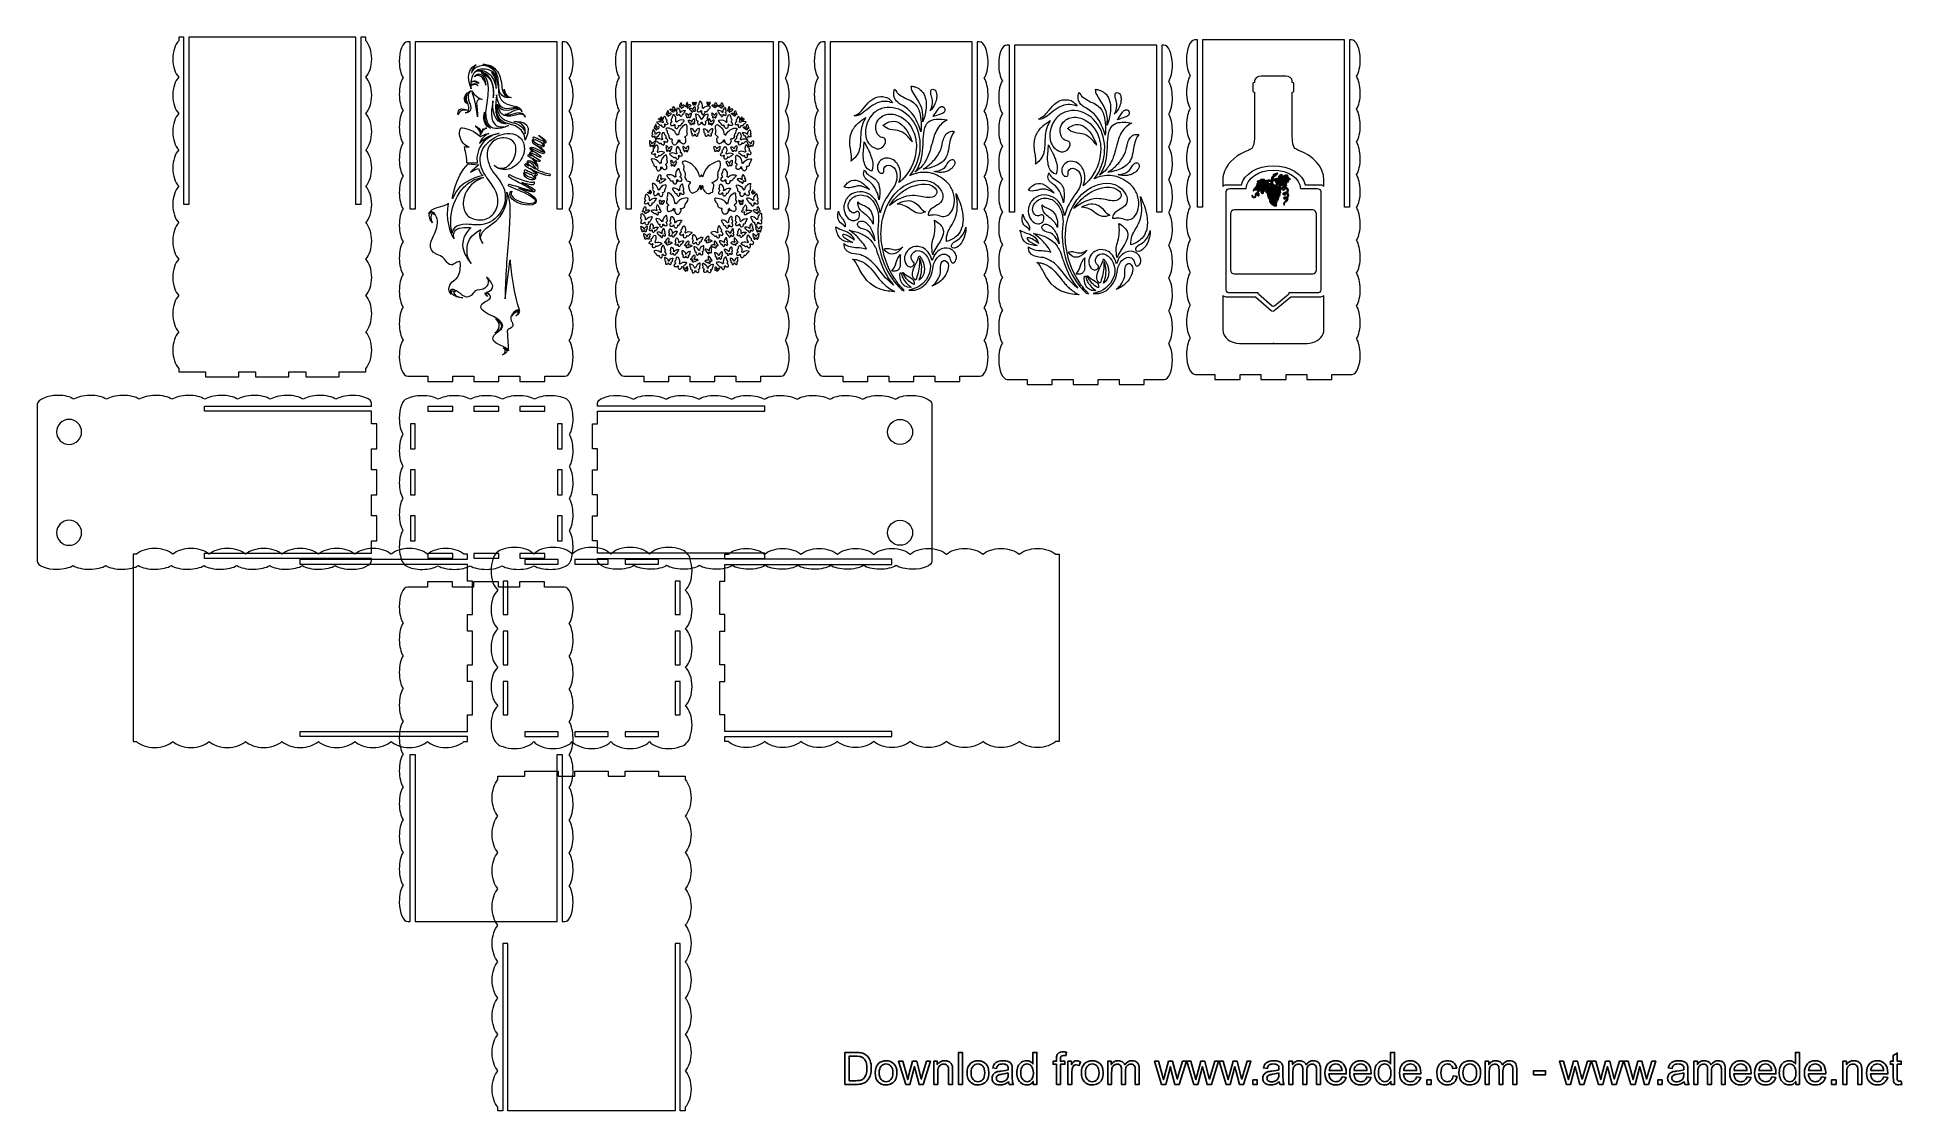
# Model space of a CAD drawing. Header units: millimetres. Extents: x 163 to 1278, y -605 to 37.
import ezdxf

# ---------------------------------------------------------------- set-up
doc = ezdxf.new("R2010")
doc.units = ezdxf.units.MM
doc.header["$MEASUREMENT"] = 0
doc.layers.add('Layer 1', color=7, linetype='Continuous')

msp = doc.modelspace()

# ---------------------------------------------------------------- linework, layer by layer
at = {"layer": 'Layer 1', "color": 250, "lineweight": 20}
for points, knots in [([(247.5461, 37.2217), (247.5461, 37.2217), (250.5461, 37.2217), (250.5461, 37.2217), (250.5461, 37.2217), (250.5461, 37.2217), (250.5461, -62.7784), (250.5461, -62.7784), (250.5461, -62.7784), (250.5461, -62.7784), (253.546, -62.7784), (253.546, -62.7784), (253.546, -62.7784), (253.546, -62.7784), (253.546, 37.2217), (253.546, 37.2217), (253.546, 37.2217), (253.546, 37.2217), (353.546, 37.2217), (353.546, 37.2217), (353.546, 37.2217), (353.546, 37.2217), (353.546, -62.7784), (353.546, -62.7784), (353.546, -62.7784), (353.546, -62.7784), (356.546, -62.7784), (356.546, -62.7784), (356.546, -62.7784), (356.546, -62.7784), (356.546, 37.2217), (356.546, 37.2217), (356.546, 37.2217), (356.546, 37.2217), (359.546, 37.2217), (359.546, 37.2217), (359.546, 37.2217), (359.546, 37.2217), (359.546, 35.1847), (359.546, 35.1847), (359.546, 35.1847), (361.6489, 32.8875), (363.0423, 28.8708), (363.0423, 24.2999), (363.0423, 24.2999), (363.0423, 19.7289), (361.6489, 15.7123), (359.546, 13.4151), (359.546, 13.4151), (361.6489, 11.1179), (363.0423, 7.1013), (363.0423, 2.5303), (363.0423, 2.5303), (363.0423, -2.0406), (361.6489, -6.0572), (359.546, -8.3544), (359.546, -8.3544), (361.6489, -10.6516), (363.0423, -14.6683), (363.0423, -19.2392), (363.0423, -19.2392), (363.0423, -23.8102), (361.6489, -27.8268), (359.546, -30.124), (359.546, -30.124), (361.6489, -32.4212), (363.0423, -36.4378), (363.0423, -41.0088), (363.0423, -41.0088), (363.0423, -45.5798), (361.6489, -49.5964), (359.546, -51.8936), (359.546, -51.8936), (361.6489, -54.1908), (363.0423, -58.2074), (363.0423, -62.7784), (363.0423, -62.7784), (363.0423, -67.3494), (361.6489, -71.366), (359.546, -73.6632), (359.546, -73.6632), (361.6489, -75.9604), (363.0423, -79.977), (363.0423, -84.548), (363.0423, -84.548), (363.0423, -89.1189), (361.6489, -93.1356), (359.546, -95.4328), (359.546, -95.4328), (361.6489, -97.73), (363.0423, -101.7466), (363.0423, -106.3175), (363.0423, -106.3175), (363.0423, -110.8885), (361.6489, -114.9051), (359.546, -117.2023), (359.546, -117.2023), (361.6489, -119.4995), (363.0423, -123.5161), (363.0423, -128.0871), (363.0423, -128.0871), (363.0423, -132.6581), (361.6489, -136.6747), (359.546, -138.9719), (359.546, -138.9719), (361.6489, -141.2691), (363.0423, -145.2857), (363.0423, -149.8567), (363.0423, -149.8567), (363.0423, -154.4275), (361.6489, -158.4442), (359.546, -160.7414), (359.546, -160.7414), (359.546, -160.7414), (359.546, -162.7784), (359.546, -162.7784), (359.546, -162.7784), (359.546, -162.7784), (355.4557, -162.7784), (355.4557, -162.7784), (355.4557, -162.7784), (355.4557, -162.7784), (343.546, -162.7784), (343.546, -162.7784), (343.546, -162.7784), (343.546, -162.7784), (343.546, -165.7784), (343.546, -165.7784), (343.546, -165.7784), (343.546, -165.7784), (323.546, -165.7784), (323.546, -165.7784), (323.546, -165.7784), (323.546, -165.7784), (323.546, -162.7784), (323.546, -162.7784), (323.546, -162.7784), (323.546, -162.7784), (313.546, -162.7784), (313.546, -162.7784), (313.546, -162.7784), (313.546, -162.7784), (313.546, -165.7784), (313.546, -165.7784), (313.546, -165.7784), (313.546, -165.7784), (293.546, -165.7784), (293.546, -165.7784), (293.546, -165.7784), (293.546, -165.7784), (293.546, -162.7784), (293.546, -162.7784), (293.546, -162.7784), (293.546, -162.7784), (283.546, -162.7784), (283.546, -162.7784), (283.546, -162.7784), (283.546, -162.7784), (283.546, -165.7784), (283.546, -165.7784), (283.546, -165.7784), (283.546, -165.7784), (263.546, -165.7784), (263.546, -165.7784), (263.546, -165.7784), (263.546, -165.7784), (263.546, -162.7784), (263.546, -162.7784), (263.546, -162.7784), (263.546, -162.7784), (251.6363, -162.7784), (251.6363, -162.7784), (251.6363, -162.7784), (251.6363, -162.7784), (247.5461, -162.7784), (247.5461, -162.7784), (247.5461, -162.7784), (247.5461, -162.7784), (247.5461, -160.7414), (247.5461, -160.7414), (247.5461, -160.7414), (245.4432, -158.4442), (244.0498, -154.4275), (244.0498, -149.8567), (244.0498, -149.8567), (244.0498, -145.2857), (245.4432, -141.2691), (247.5461, -138.9719), (247.5461, -138.9719), (245.4432, -136.6747), (244.0498, -132.6581), (244.0498, -128.0871), (244.0498, -128.0871), (244.0498, -123.5161), (245.4432, -119.4995), (247.5461, -117.2023), (247.5461, -117.2023), (245.4432, -114.9051), (244.0498, -110.8885), (244.0498, -106.3175), (244.0498, -106.3175), (244.0498, -101.7466), (245.4432, -97.73), (247.5461, -95.4328), (247.5461, -95.4328), (245.4432, -93.1356), (244.0498, -89.1189), (244.0498, -84.548), (244.0498, -84.548), (244.0498, -79.977), (245.4432, -75.9604), (247.5461, -73.6632), (247.5461, -73.6632), (245.4432, -71.366), (244.0498, -67.3494), (244.0498, -62.7784), (244.0498, -62.7784), (244.0498, -58.2074), (245.4432, -54.1908), (247.5461, -51.8936), (247.5461, -51.8936), (245.4432, -49.5964), (244.0498, -45.5798), (244.0498, -41.0088), (244.0498, -41.0088), (244.0498, -36.4378), (245.4432, -32.4212), (247.5461, -30.124), (247.5461, -30.124), (245.4432, -27.8268), (244.0498, -23.8102), (244.0498, -19.2392), (244.0498, -19.2392), (244.0498, -14.6683), (245.4432, -10.6516), (247.5461, -8.3544), (247.5461, -8.3544), (245.4432, -6.0572), (244.0498, -2.0406), (244.0498, 2.5303), (244.0498, 2.5303), (244.0498, 7.1013), (245.4432, 11.1179), (247.5461, 13.4151), (247.5461, 13.4151), (245.4432, 15.7123), (244.0498, 19.7289), (244.0498, 24.2999), (244.0498, 24.2999), (244.0498, 28.8708), (245.4432, 32.8875), (247.5461, 35.1847), (247.5461, 35.1847), (247.5461, 35.1847), (247.5461, 37.2217), (247.5461, 37.2217)], [0, 0, 0, 0, 0.015384615, 0.015384615, 0.015384615, 0.015384615, 0.030769231, 0.030769231, 0.030769231, 0.030769231, 0.046153846, 0.046153846, 0.046153846, 0.046153846, 0.061538462, 0.061538462, 0.061538462, 0.061538462, 0.076923077, 0.076923077, 0.076923077, 0.076923077, 0.092307692, 0.092307692, 0.092307692, 0.092307692, 0.107692308, 0.107692308, 0.107692308, 0.107692308, 0.123076923, 0.123076923, 0.123076923, 0.123076923, 0.138461538, 0.138461538, 0.138461538, 0.138461538, 0.153846154, 0.153846154, 0.153846154, 0.153846154, 0.169230769, 0.169230769, 0.169230769, 0.169230769, 0.184615385, 0.184615385, 0.184615385, 0.184615385, 0.2, 0.2, 0.2, 0.2, 0.215384615, 0.215384615, 0.215384615, 0.215384615, 0.230769231, 0.230769231, 0.230769231, 0.230769231, 0.246153846, 0.246153846, 0.246153846, 0.246153846, 0.261538462, 0.261538462, 0.261538462, 0.261538462, 0.276923077, 0.276923077, 0.276923077, 0.276923077, 0.292307692, 0.292307692, 0.292307692, 0.292307692, 0.307692308, 0.307692308, 0.307692308, 0.307692308, 0.323076923, 0.323076923, 0.323076923, 0.323076923, 0.338461538, 0.338461538, 0.338461538, 0.338461538, 0.353846154, 0.353846154, 0.353846154, 0.353846154, 0.369230769, 0.369230769, 0.369230769, 0.369230769, 0.384615385, 0.384615385, 0.384615385, 0.384615385, 0.4, 0.4, 0.4, 0.4, 0.415384615, 0.415384615, 0.415384615, 0.415384615, 0.430769231, 0.430769231, 0.430769231, 0.430769231, 0.446153846, 0.446153846, 0.446153846, 0.446153846, 0.461538462, 0.461538462, 0.461538462, 0.461538462, 0.476923077, 0.476923077, 0.476923077, 0.476923077, 0.492307692, 0.492307692, 0.492307692, 0.492307692, 0.507692308, 0.507692308, 0.507692308, 0.507692308, 0.523076923, 0.523076923, 0.523076923, 0.523076923, 0.538461538, 0.538461538, 0.538461538, 0.538461538, 0.553846154, 0.553846154, 0.553846154, 0.553846154, 0.569230769, 0.569230769, 0.569230769, 0.569230769, 0.584615385, 0.584615385, 0.584615385, 0.584615385, 0.6, 0.6, 0.6, 0.6, 0.615384615, 0.615384615, 0.615384615, 0.615384615, 0.630769231, 0.630769231, 0.630769231, 0.630769231, 0.646153846, 0.646153846, 0.646153846, 0.646153846, 0.661538462, 0.661538462, 0.661538462, 0.661538462, 0.676923077, 0.676923077, 0.676923077, 0.676923077, 0.692307692, 0.692307692, 0.692307692, 0.692307692, 0.707692308, 0.707692308, 0.707692308, 0.707692308, 0.723076923, 0.723076923, 0.723076923, 0.723076923, 0.738461538, 0.738461538, 0.738461538, 0.738461538, 0.753846154, 0.753846154, 0.753846154, 0.753846154, 0.769230769, 0.769230769, 0.769230769, 0.769230769, 0.784615385, 0.784615385, 0.784615385, 0.784615385, 0.8, 0.8, 0.8, 0.8, 0.815384615, 0.815384615, 0.815384615, 0.815384615, 0.830769231, 0.830769231, 0.830769231, 0.830769231, 0.846153846, 0.846153846, 0.846153846, 0.846153846, 0.861538462, 0.861538462, 0.861538462, 0.861538462, 0.876923077, 0.876923077, 0.876923077, 0.876923077, 0.892307692, 0.892307692, 0.892307692, 0.892307692, 0.907692308, 0.907692308, 0.907692308, 0.907692308, 0.923076923, 0.923076923, 0.923076923, 0.923076923, 0.938461538, 0.938461538, 0.938461538, 0.938461538, 0.953846154, 0.953846154, 0.953846154, 0.953846154, 0.969230769, 0.969230769, 0.969230769, 0.969230769, 1, 1, 1, 1]), ([(434.762, 18.6997), (430.1833, 22.0572), (424.3355, 20.3967), (422.7812, 15.8111), (422.7812, 15.8111), (422.6214, 16.8856), (424.11, 19.9096), (425.5054, 20.839), (425.5054, 20.839), (425.5054, 20.839), (417.6907, 17.8163), (422.5244, 6.4195), (422.5244, 6.4195), (422.5244, 6.4195), (422.2915, 7.568), (422.2581, 8.9439), (422.2581, 8.9439), (422.6254, 8.4681), (423.1968, 8.6356), (423.1968, 8.6356), (423.1968, 8.6356), (425.2091, 9.6193), (426.7601, 8.1722), (426.7601, 8.1722), (426.7601, 8.1722), (424.9574, 10.3701), (423.904, 9.5329), (423.2155, 8.9634), (423.2155, 8.9634), (422.8268, 8.6425), (422.4404, 8.87), (422.256, 9.0207), (422.256, 9.0207), (422.2356, 10.1134), (422.7144, 12.9782), (423.4122, 14.4673), (423.4122, 14.4673), (423.4122, 14.4673), (424.9006, 18.3271), (429.8779, 18.235), (429.8779, 18.235), (431.2974, 18.2085), (433.1805, 17.9559), (434.7156, 16.9791), (434.7156, 16.9791), (435.9889, 16.1683), (437.186, 15.0757), (438.169, 12.7214), (438.169, 12.7214), (438.169, 12.7214), (437.5347, 16.6665), (434.762, 18.6997)], [0, 0, 0, 0, 0.071428571, 0.071428571, 0.071428571, 0.071428571, 0.142857143, 0.142857143, 0.142857143, 0.142857143, 0.214285714, 0.214285714, 0.214285714, 0.214285714, 0.285714286, 0.285714286, 0.285714286, 0.285714286, 0.357142857, 0.357142857, 0.357142857, 0.357142857, 0.428571429, 0.428571429, 0.428571429, 0.428571429, 0.5, 0.5, 0.5, 0.5, 0.571428571, 0.571428571, 0.571428571, 0.571428571, 0.642857143, 0.642857143, 0.642857143, 0.642857143, 0.714285714, 0.714285714, 0.714285714, 0.714285714, 0.785714286, 0.785714286, 0.785714286, 0.785714286, 0.857142857, 0.857142857, 0.857142857, 0.857142857, 1, 1, 1, 1]), ([(422.6822, 10.3324), (423.9795, 11.6163), (427.0067, 9.5175), (427.0067, 9.5175), (427.0067, 9.5175), (427.05, 9.8901), (426.9634, 10.2906), (426.9634, 10.2906), (426.9634, 10.2906), (426.2283, 10.6632), (424.3688, 11.2437), (424.3688, 11.2437), (424.3688, 11.2437), (423.3741, 11.16), (422.6822, 10.3324), (422.6822, 10.3324)], [0, 0, 0, 0, 0.2, 0.2, 0.2, 0.2, 0.4, 0.4, 0.4, 0.4, 0.6, 0.6, 0.6, 0.6, 1, 1, 1, 1]), ([(428.6722, 14.8133), (426.077, 16.4697), (424.4996, 13.5951), (424.4996, 13.5951), (424.4996, 13.5951), (425.619, 14.8133), (427.3491, 14.2775), (427.3491, 14.2775), (427.3491, 14.2775), (430.4533, 13.3021), (431.2674, 8.6733), (431.2674, 8.6733), (431.2674, 8.6733), (431.1149, 13.3021), (428.6722, 14.8133), (428.6722, 14.8133)], [0, 0, 0, 0, 0.2, 0.2, 0.2, 0.2, 0.4, 0.4, 0.4, 0.4, 0.6, 0.6, 0.6, 0.6, 1, 1, 1, 1]), ([(449.0494, -8.1479), (449.0494, -8.1479), (445.7161, -9.722), (442.758, -8.9573), (442.758, -8.9573), (443.7975, -8.9586), (444.8062, -8.5456), (445.4647, -8.1381), (445.4647, -8.1381), (450.5011, -5.0276), (452.0791, -5.89), (452.5711, -6.6533), (452.5711, -6.6533), (452.7821, -7.0734), (452.7911, -7.4083), (452.7911, -7.4083), (452.7911, -7.4083), (452.9963, -4.6983), (448.6842, -3.8791), (446.9019, -3.5805), (446.9019, -3.5805), (437.9753, -2.0832), (439.1416, 4.3263), (438.6903, 7.4954), (438.6903, 7.4954), (437.6119, 15.0701), (434.6259, 16.1292), (434.6259, 16.1292), (434.6259, 16.1292), (437.1972, 14.5817), (437.5301, 9.1839), (437.5291, 6.7628), (437.5291, 6.7628), (437.5291, 6.6944), (437.53, 6.6274), (437.5302, 6.5591), (437.5302, 6.5591), (437.4215, 7.3099), (437.2692, 8.0564), (437.0694, 8.7918), (437.0694, 8.7918), (436.2768, 11.7084), (434.6802, 14.8705), (431.481, 16.5213), (431.481, 16.5213), (431.481, 16.5213), (427.673, 18.6536), (424.9531, 16.5213), (424.9531, 16.5213), (424.9531, 16.5213), (428.3984, 18.4764), (432.4783, 14.2998), (432.4783, 14.2998), (432.4783, 14.2998), (437.0117, 9.8566), (435.9237, 2.127), (435.9237, 2.127), (435.9237, 2.127), (435.836, 1.686), (435.7381, 0.9534), (435.7381, 0.9534), (436.181, 6.6329), (435.3491, 14.1142), (428.5195, 15.9827), (428.5195, 15.9827), (428.5195, 15.9827), (435.4689, 13.7164), (431.9036, -3.3544), (431.9036, -3.3544), (430.3209, -10.9332), (431.649, -21.8807), (444.9304, -15.449), (444.9304, -15.449), (444.9304, -15.449), (431.8526, -21.4145), (435.2365, -2.8757), (435.2365, -2.8757), (435.3489, -2.2617), (435.4591, -1.571), (435.554, -0.8286), (435.554, -0.8286), (435.2096, -5.4854), (435.6865, -14.362), (443.5069, -14.5364), (443.5069, -14.5364), (441.9494, -14.4484), (435.2134, -12.9636), (437.4503, 0.4189), (437.4503, 0.4189), (437.5881, 1.2437), (437.6749, 2.0754), (437.7108, 2.9072), (437.7108, 2.9072), (438.6956, -6.5082), (443.4711, -5.7658), (446.6529, -5.2091), (446.6529, -5.2091), (448.3917, -4.9048), (449.6373, -4.9564), (450.5307, -5.1853), (450.5307, -5.1853), (448.8166, -5.036), (446.6003, -5.9221), (445.5027, -6.1649), (445.5027, -6.1649), (439.5492, -7.4808), (438.7477, -3.0949), (438.7477, -3.0949), (438.7477, -3.0949), (438.8387, -4.341), (439.042, -5.3402), (439.3253, -6.1371), (439.3253, -6.1371), (439.3237, -6.1343), (439.322, -6.1314), (439.3207, -6.1287), (439.3207, -6.1287), (439.3207, -6.1287), (440.8353, -12.2074), (448.9548, -9.3048), (448.9548, -9.3048), (450.401, -8.7884), (453.9207, -7.8897), (454.9592, -10.6054), (454.9592, -10.6054), (454.9592, -10.6054), (453.7943, -6.5473), (449.0494, -8.1479)], [0, 0, 0, 0, 0.03030303, 0.03030303, 0.03030303, 0.03030303, 0.060606061, 0.060606061, 0.060606061, 0.060606061, 0.090909091, 0.090909091, 0.090909091, 0.090909091, 0.121212121, 0.121212121, 0.121212121, 0.121212121, 0.151515152, 0.151515152, 0.151515152, 0.151515152, 0.181818182, 0.181818182, 0.181818182, 0.181818182, 0.212121212, 0.212121212, 0.212121212, 0.212121212, 0.242424242, 0.242424242, 0.242424242, 0.242424242, 0.272727273, 0.272727273, 0.272727273, 0.272727273, 0.303030303, 0.303030303, 0.303030303, 0.303030303, 0.333333333, 0.333333333, 0.333333333, 0.333333333, 0.363636364, 0.363636364, 0.363636364, 0.363636364, 0.393939394, 0.393939394, 0.393939394, 0.393939394, 0.424242424, 0.424242424, 0.424242424, 0.424242424, 0.454545455, 0.454545455, 0.454545455, 0.454545455, 0.484848485, 0.484848485, 0.484848485, 0.484848485, 0.515151515, 0.515151515, 0.515151515, 0.515151515, 0.545454545, 0.545454545, 0.545454545, 0.545454545, 0.575757576, 0.575757576, 0.575757576, 0.575757576, 0.606060606, 0.606060606, 0.606060606, 0.606060606, 0.636363636, 0.636363636, 0.636363636, 0.636363636, 0.666666667, 0.666666667, 0.666666667, 0.666666667, 0.696969697, 0.696969697, 0.696969697, 0.696969697, 0.727272727, 0.727272727, 0.727272727, 0.727272727, 0.757575758, 0.757575758, 0.757575758, 0.757575758, 0.787878788, 0.787878788, 0.787878788, 0.787878788, 0.818181818, 0.818181818, 0.818181818, 0.818181818, 0.848484848, 0.848484848, 0.848484848, 0.848484848, 0.878787879, 0.878787879, 0.878787879, 0.878787879, 0.909090909, 0.909090909, 0.909090909, 0.909090909, 0.939393939, 0.939393939, 0.939393939, 0.939393939, 1, 1, 1, 1]), ([(429.4878, 20.9799), (429.8979, 20.9869), (434.762, 21.072), (437.4833, 16.0483), (437.4833, 16.0483), (438.4949, 14.1812), (438.902, 11.4432), (439.0415, 7.0712), (439.0415, 7.0712), (439.0415, 7.0712), (439.5533, -0.3723), (446.5014, 1.1502), (446.5014, 1.1502), (442.4277, 1.7014), (442.3316, 6.1543), (442.3316, 6.1543), (442.3316, 6.1543), (442.254, 3.4778), (443.2332, 1.9791), (444.4147, 1.6498), (444.4147, 1.6498), (442.4837, 2.1871), (441.1362, 4.3263), (440.9022, 7.2569), (440.9022, 7.2569), (440.6618, 10.264), (440.0648, 14.2342), (438.2508, 16.746), (438.2508, 16.746), (435.9358, 19.9515), (433.3788, 21.1125), (429.4878, 20.9799)], [0, 0, 0, 0, 0.111111111, 0.111111111, 0.111111111, 0.111111111, 0.222222222, 0.222222222, 0.222222222, 0.222222222, 0.333333333, 0.333333333, 0.333333333, 0.333333333, 0.444444444, 0.444444444, 0.444444444, 0.444444444, 0.555555556, 0.555555556, 0.555555556, 0.555555556, 0.666666667, 0.666666667, 0.666666667, 0.666666667, 0.777777778, 0.777777778, 0.777777778, 0.777777778, 1, 1, 1, 1]), ([(420.9329, -6.5292), (420.6366, -7.1515), (420.0617, -7.6831), (419.0159, -7.9163), (419.0159, -7.9163), (419.0159, -7.9163), (423.3192, -8.2567), (422.0494, -3.4716), (422.0494, -3.4716), (421.933, -3.0335), (421.7486, -2.619), (421.5917, -2.1906), (421.5917, -2.1906), (419.4002, 3.7974), (422.1389, 5.1231), (422.4976, 5.419), (422.4976, 5.419), (415.5368, 1.82), (419.8105, -2.4404), (419.8105, -2.4404), (419.8105, -2.4404), (418.3145, -0.2955), (419.0091, 1.6707), (420.1226, 3.1275), (420.1226, 3.1275), (419.5354, 1.8353), (419.432, -0.1142), (420.7338, -3.0223), (420.7338, -3.0223), (420.957, -3.5205), (421.1091, -4.0465), (421.1744, -4.5853), (421.1744, -4.5853), (421.2439, -5.1574), (421.2324, -5.8412), (420.9686, -6.4496), (420.9686, -6.4496), (413.0674, -3.5316), (414.7858, -9.1624), (414.7858, -9.1624), (414.7858, -9.1624), (415.4211, -5.7197), (419.3052, -6.1774), (420.9329, -6.5292)], [0, 0, 0, 0, 0.083333333, 0.083333333, 0.083333333, 0.083333333, 0.166666667, 0.166666667, 0.166666667, 0.166666667, 0.25, 0.25, 0.25, 0.25, 0.333333333, 0.333333333, 0.333333333, 0.333333333, 0.416666667, 0.416666667, 0.416666667, 0.416666667, 0.5, 0.5, 0.5, 0.5, 0.583333333, 0.583333333, 0.583333333, 0.583333333, 0.666666667, 0.666666667, 0.666666667, 0.666666667, 0.75, 0.75, 0.75, 0.75, 0.833333333, 0.833333333, 0.833333333, 0.833333333, 1, 1, 1, 1]), ([(422.991, 5.2823), (425.14, -1.3798), (426.4124, -10.2453), (426.4124, -10.2453), (426.4124, -10.2453), (426.2598, -8.8805), (425.7971, -3.3628), (425.7971, -2.1697), (425.7971, -2.1697), (425.7971, -1.0198), (426.6091, 0.2054), (427.8071, 0.1454), (427.8071, 0.1454), (428.2906, 0.1203), (429.1301, 0.0478), (429.1301, 0.0478), (429.1301, 0.0478), (425.3278, 1.2591), (423.4296, 4.2859), (422.991, 5.2823)], [0, 0, 0, 0, 0.166666667, 0.166666667, 0.166666667, 0.166666667, 0.333333333, 0.333333333, 0.333333333, 0.333333333, 0.5, 0.5, 0.5, 0.5, 0.666666667, 0.666666667, 0.666666667, 0.666666667, 1, 1, 1, 1]), ([(434.168, -17.2032), (434.168, -17.2032), (429.7409, -14.8629), (430.5041, -7.5534), (430.5041, -7.5534), (430.5041, -7.5534), (428.3668, -15.0094), (434.168, -17.2032)], [0, 0, 0, 0, 0.333333333, 0.333333333, 0.333333333, 0.333333333, 1, 1, 1, 1]), ([(448.0691, -13.1186), (453.6242, -13.4898), (455.2221, -16.9785), (454.8801, -20.5364), (454.8801, -20.5364), (454.6011, -16.49), (450.5541, -14.5364), (447.5321, -13.84), (447.5321, -13.84), (444.3255, -13.1019), (436.8461, -11.2766), (438.0674, -2.8562), (438.0674, -2.8562), (438.0674, -2.8562), (435.0644, -12.7222), (445.7398, -14.8155), (445.7398, -14.8155), (455.0415, -16.6394), (454.7861, -24.2347), (454.7861, -24.2347), (454.7861, -24.2347), (461.4853, -11.6756), (448.0691, -13.1186), (448.0691, -13.1186)], [0, 0, 0, 0, 0.142857143, 0.142857143, 0.142857143, 0.142857143, 0.285714286, 0.285714286, 0.285714286, 0.285714286, 0.428571429, 0.428571429, 0.428571429, 0.428571429, 0.571428571, 0.571428571, 0.571428571, 0.571428571, 0.714285714, 0.714285714, 0.714285714, 0.714285714, 1, 1, 1, 1]), ([(435.0721, -72.5618), (440.4178, -68.9667), (442.7346, -63.3997), (442.9588, -58.1905), (442.9588, -58.1905), (443.1125, -54.618), (441.4776, -50.7085), (438.0535, -46.4628), (438.0535, -46.4628), (438.0535, -46.4628), (436.614, -44.6796), (436.614, -44.6796), (436.614, -44.6796), (435.2386, -42.981), (434.1092, -40.9793), (433.225, -38.6731), (433.225, -38.6731), (432.3405, -36.3674), (431.9341, -34.3828), (432.0058, -32.7189), (432.0058, -32.7189), (432.1301, -29.8285), (433.1615, -27.4406), (435.1009, -25.557), (435.1009, -25.557), (437.0397, -23.6731), (439.3861, -22.7906), (442.1411, -22.9091), (442.1411, -22.9091), (444.4318, -23.0078), (446.2258, -23.6996), (447.523, -24.9851), (447.523, -24.9851), (448.8201, -26.2704), (449.4237, -27.9633), (449.3332, -30.0629), (449.3332, -30.0629), (449.2042, -33.0631), (448.2373, -35.6786), (446.4338, -37.9095), (446.4338, -37.9095), (444.6301, -40.1412), (442.6099, -41.2081), (440.3739, -41.112), (440.3739, -41.112), (438.9556, -41.0509), (437.5626, -40.4037), (436.1954, -39.1698), (436.1954, -39.1698), (436.473, -39.5827), (437.2393, -40.1876), (437.3478, -40.2702), (437.3478, -40.2702), (438.8799, -41.4382), (440.6693, -41.7738), (441.6045, -41.8241), (441.6045, -41.8241), (444.2404, -41.9657), (446.9559, -41.4926), (449.8573, -38.8305), (449.8573, -38.8305), (452.7588, -36.1685), (454.1628, -33.344), (454.3307, -29.4434), (454.3307, -29.4434), (454.4375, -26.9621), (453.4393, -24.4813), (451.8955, -22.8985), (451.8955, -22.8985), (450.3512, -21.3156), (448.2707, -20.468), (445.6524, -20.3553), (445.6524, -20.3553), (441.4251, -20.1734), (437.4631, -21.6154), (433.7656, -24.6799), (433.7656, -24.6799), (430.0682, -27.745), (428.1366, -31.1999), (427.971, -35.0452), (427.971, -35.0452), (427.7997, -39.0274), (428.9925, -42.7398), (431.5493, -46.1828), (431.5493, -46.1828), (431.8772, -46.6507), (432.7182, -47.9001), (432.8218, -48.0409), (432.8218, -48.0409), (435.1483, -51.1195), (436.6969, -53.5428), (437.4679, -55.3107), (437.4679, -55.3107), (438.2385, -57.0792), (438.5809, -58.9721), (438.4939, -60.9902), (438.4939, -60.9902), (438.3508, -64.3177), (437.2162, -67.0213), (435.0916, -69.1019), (435.0916, -69.1019), (432.9663, -71.1826), (430.3495, -72.1563), (427.2406, -72.0223), (427.2406, -72.0223), (424.5674, -71.9074), (421.6778, -70.8785), (420.1803, -69.1747), (420.1803, -69.1747), (418.6821, -67.4709), (417.6366, -64.589), (417.7575, -61.7798), (417.7575, -61.7798), (417.9124, -58.1796), (419.448, -54.5623), (421.9176, -51.7856), (421.9176, -51.7856), (423.6893, -49.7936), (426.1819, -48.239), (429.8247, -46.5732), (429.8247, -46.5732), (429.8258, -46.5726), (428.7617, -46.7376), (428.2035, -46.8235), (428.2035, -46.8235), (427.9759, -46.8586), (427.7501, -46.9), (427.5263, -46.9544), (427.5263, -46.9544), (423.6945, -47.8868), (420.564, -49.9648), (418.0813, -52.4886), (418.0813, -52.4886), (417.206, -53.3787), (416.4447, -54.3133), (415.7965, -55.2923), (415.7965, -55.2923), (407.1624, -68.4807), (411.2132, -79.8943), (411.2132, -79.8943), (411.2132, -79.8943), (411.0445, -74.2778), (419.457, -74.44), (422.7128, -74.7119), (422.7128, -74.7119), (423.2709, -74.8072), (423.8508, -74.8684), (424.4529, -74.8941), (424.4529, -74.8941), (427.5619, -75.0279), (431.4139, -75.0272), (435.0721, -72.5618)], [0, 0, 0, 0, 0.025641026, 0.025641026, 0.025641026, 0.025641026, 0.051282051, 0.051282051, 0.051282051, 0.051282051, 0.076923077, 0.076923077, 0.076923077, 0.076923077, 0.102564103, 0.102564103, 0.102564103, 0.102564103, 0.128205128, 0.128205128, 0.128205128, 0.128205128, 0.153846154, 0.153846154, 0.153846154, 0.153846154, 0.179487179, 0.179487179, 0.179487179, 0.179487179, 0.205128205, 0.205128205, 0.205128205, 0.205128205, 0.230769231, 0.230769231, 0.230769231, 0.230769231, 0.256410256, 0.256410256, 0.256410256, 0.256410256, 0.282051282, 0.282051282, 0.282051282, 0.282051282, 0.307692308, 0.307692308, 0.307692308, 0.307692308, 0.333333333, 0.333333333, 0.333333333, 0.333333333, 0.358974359, 0.358974359, 0.358974359, 0.358974359, 0.384615385, 0.384615385, 0.384615385, 0.384615385, 0.41025641, 0.41025641, 0.41025641, 0.41025641, 0.435897436, 0.435897436, 0.435897436, 0.435897436, 0.461538462, 0.461538462, 0.461538462, 0.461538462, 0.487179487, 0.487179487, 0.487179487, 0.487179487, 0.512820513, 0.512820513, 0.512820513, 0.512820513, 0.538461538, 0.538461538, 0.538461538, 0.538461538, 0.564102564, 0.564102564, 0.564102564, 0.564102564, 0.58974359, 0.58974359, 0.58974359, 0.58974359, 0.615384615, 0.615384615, 0.615384615, 0.615384615, 0.641025641, 0.641025641, 0.641025641, 0.641025641, 0.666666667, 0.666666667, 0.666666667, 0.666666667, 0.692307692, 0.692307692, 0.692307692, 0.692307692, 0.717948718, 0.717948718, 0.717948718, 0.717948718, 0.743589744, 0.743589744, 0.743589744, 0.743589744, 0.769230769, 0.769230769, 0.769230769, 0.769230769, 0.794871795, 0.794871795, 0.794871795, 0.794871795, 0.820512821, 0.820512821, 0.820512821, 0.820512821, 0.846153846, 0.846153846, 0.846153846, 0.846153846, 0.871794872, 0.871794872, 0.871794872, 0.871794872, 0.897435897, 0.897435897, 0.897435897, 0.897435897, 0.923076923, 0.923076923, 0.923076923, 0.923076923, 0.948717949, 0.948717949, 0.948717949, 0.948717949, 1, 1, 1, 1]), ([(433.023, -20.2726), (430.1803, -20.8155), (428.0361, -22.1488), (428.0361, -22.1488), (428.0361, -22.1488), (421.9296, -16.5933), (416.434, -16.8864), (416.434, -16.8864), (416.434, -16.8864), (414.2545, -21.3106), (416.5556, -24.3763), (417.9641, -26.3286), (417.9641, -26.3286), (418.7468, -27.0916), (419.8856, -27.9495), (421.3781, -28.4365), (421.3781, -28.4365), (421.3781, -28.4365), (420.0003, -28.3111), (418.5662, -27.9871), (418.5662, -27.9871), (418.6505, -31.1324), (420.0659, -32.6394), (419.9834, -37.7911), (419.9834, -37.7911), (423.5962, -38.2298), (426.1788, -38.0104), (426.1788, -38.0104), (426.1788, -38.0104), (425.9243, -36.1588), (425.904, -34.9901), (426.1278, -33.6734), (426.1278, -33.6734), (426.4841, -31.5781), (427.1839, -29.1043), (428.4177, -27.3385), (428.4177, -27.3385), (432.9466, -20.8574), (439.2057, -20.3213), (439.2057, -20.3213), (439.2057, -20.3213), (434.4733, -20.5163), (428.8758, -24.171), (427.5527, -26.3152), (427.5527, -26.3152), (428.0615, -23.7081), (430.7768, -21.1759), (433.023, -20.2726)], [0, 0, 0, 0, 0.076923077, 0.076923077, 0.076923077, 0.076923077, 0.153846154, 0.153846154, 0.153846154, 0.153846154, 0.230769231, 0.230769231, 0.230769231, 0.230769231, 0.307692308, 0.307692308, 0.307692308, 0.307692308, 0.384615385, 0.384615385, 0.384615385, 0.384615385, 0.461538462, 0.461538462, 0.461538462, 0.461538462, 0.538461538, 0.538461538, 0.538461538, 0.538461538, 0.615384615, 0.615384615, 0.615384615, 0.615384615, 0.692307692, 0.692307692, 0.692307692, 0.692307692, 0.769230769, 0.769230769, 0.769230769, 0.769230769, 0.846153846, 0.846153846, 0.846153846, 0.846153846, 1, 1, 1, 1]), ([(424.9066, -15.8384), (424.9066, -15.8384), (428.2342, -17.7627), (428.1124, -21.2961), (428.1124, -21.2961), (428.1124, -21.2961), (429.4354, -17.5436), (424.9066, -15.8384)], [0, 0, 0, 0, 0.333333333, 0.333333333, 0.333333333, 0.333333333, 1, 1, 1, 1]), ([(428.7739, -20.029), (429.3573, -17.6385), (431.8272, -17.0567), (431.8272, -17.0567), (431.8272, -17.0567), (428.5705, -17.0567), (428.7739, -20.029), (428.7739, -20.029)], [0, 0, 0, 0, 0.333333333, 0.333333333, 0.333333333, 0.333333333, 1, 1, 1, 1]), ([(459.7751, -23.4385), (459.7993, -23.445), (459.8082, -23.4604), (459.8284, -23.4658), (459.8284, -23.4658), (459.4649, -23.5809), (459.2085, -23.9753), (459.1784, -24.5598), (459.1784, -24.5598), (459.1149, -26.0174), (460.6478, -27.2122), (462.2769, -27.9482), (462.2769, -27.9482), (464.0004, -28.7353), (465.8625, -28.7248), (466.1393, -27.5055), (466.1393, -27.5055), (466.273, -26.9054), (465.996, -26.3863), (465.5203, -25.9311), (465.5203, -25.9311), (466.0768, -26.0663), (466.5259, -26.1338), (466.7953, -26.08), (466.7953, -26.08), (467.3268, -25.9837), (467.4218, -25.0576), (467.1057, -24.7184), (467.1057, -24.7184), (465.9183, -23.4598), (464.3126, -22.1161), (463.1248, -21.4282), (463.1248, -21.4282), (463.0575, -21.3887), (463.0038, -21.5906), (463.0669, -21.6463), (463.0669, -21.6463), (464.0631, -22.469), (466.627, -24.6646), (466.4983, -25.0021), (466.4983, -25.0021), (466.3655, -25.4036), (462.1954, -23.2478), (459.973, -22.2718), (459.973, -22.2718), (459.6324, -22.138), (459.4823, -23.2223), (459.7751, -23.4385)], [0, 0, 0, 0, 0.076923077, 0.076923077, 0.076923077, 0.076923077, 0.153846154, 0.153846154, 0.153846154, 0.153846154, 0.230769231, 0.230769231, 0.230769231, 0.230769231, 0.307692308, 0.307692308, 0.307692308, 0.307692308, 0.384615385, 0.384615385, 0.384615385, 0.384615385, 0.461538462, 0.461538462, 0.461538462, 0.461538462, 0.538461538, 0.538461538, 0.538461538, 0.538461538, 0.615384615, 0.615384615, 0.615384615, 0.615384615, 0.692307692, 0.692307692, 0.692307692, 0.692307692, 0.769230769, 0.769230769, 0.769230769, 0.769230769, 0.846153846, 0.846153846, 0.846153846, 0.846153846, 1, 1, 1, 1]), ([(456.7193, -33.9505), (458.7775, -35.3325), (462.4616, -37.039), (463.4119, -37.1405), (463.4119, -37.1405), (463.7995, -37.1788), (463.9476, -36.2323), (463.5776, -36.0949), (463.5776, -36.0949), (462.0452, -35.5489), (457.6483, -32.7015), (457.8792, -32.1099), (457.8792, -32.1099), (458.0882, -31.6165), (462.1178, -33.7477), (463.7717, -34.6504), (463.7717, -34.6504), (464.0955, -34.8143), (464.3364, -33.7629), (464.031, -33.5778), (464.031, -33.5778), (462.2862, -32.5948), (457.9194, -29.764), (458.294, -29.3146), (458.294, -29.3146), (458.5421, -28.9999), (462.9691, -31.929), (465.5563, -32.3793), (465.5563, -32.3793), (466.2974, -32.5029), (466.6519, -31.4469), (466.1604, -30.7585), (466.1604, -30.7585), (465.0959, -29.2819), (463.3624, -28.3538), (461.8236, -27.3605), (461.8236, -27.3605), (461.695, -27.2745), (461.5457, -27.6413), (461.6773, -27.7151), (461.6773, -27.7151), (463.6688, -28.8762), (466.2623, -31.2699), (465.7322, -31.3926), (465.7322, -31.3926), (465.2757, -31.4831), (458.946, -27.4816), (458.0757, -28.6079), (458.0757, -28.6079), (457.4672, -29.367), (458.3883, -30.5374), (459.4867, -31.3657), (459.4867, -31.3657), (458.1036, -30.7946), (457.7619, -31.4129), (457.5882, -31.9677), (457.5882, -31.9677), (457.3769, -32.6163), (457.8751, -33.1812), (458.4451, -33.7048), (458.4451, -33.7048), (457.9585, -33.4369), (457.4614, -33.0626), (457.0009, -32.7454), (457.0009, -32.7454), (456.6568, -32.5113), (456.3708, -33.7324), (456.7193, -33.9505)], [0, 0, 0, 0, 0.055555556, 0.055555556, 0.055555556, 0.055555556, 0.111111111, 0.111111111, 0.111111111, 0.111111111, 0.166666667, 0.166666667, 0.166666667, 0.166666667, 0.222222222, 0.222222222, 0.222222222, 0.222222222, 0.277777778, 0.277777778, 0.277777778, 0.277777778, 0.333333333, 0.333333333, 0.333333333, 0.333333333, 0.388888889, 0.388888889, 0.388888889, 0.388888889, 0.444444444, 0.444444444, 0.444444444, 0.444444444, 0.5, 0.5, 0.5, 0.5, 0.555555556, 0.555555556, 0.555555556, 0.555555556, 0.611111111, 0.611111111, 0.611111111, 0.611111111, 0.666666667, 0.666666667, 0.666666667, 0.666666667, 0.722222222, 0.722222222, 0.722222222, 0.722222222, 0.777777778, 0.777777778, 0.777777778, 0.777777778, 0.833333333, 0.833333333, 0.833333333, 0.833333333, 0.888888889, 0.888888889, 0.888888889, 0.888888889, 1, 1, 1, 1]), ([(464.0536, -25.4631), (464.9988, -26.1686), (465.7982, -26.9348), (465.6767, -27.1966), (465.6767, -27.1966), (465.4713, -27.6435), (463.9674, -27.2824), (462.496, -26.653), (462.496, -26.653), (460.9392, -25.9707), (459.4266, -24.976), (459.5693, -24.3092), (459.5693, -24.3092), (459.643, -23.9352), (460.1879, -24.0326), (460.5269, -24.3347), (460.5269, -24.3347), (460.6369, -24.4417), (460.687, -24.2043), (460.6026, -23.9527), (460.6026, -23.9527), (461.5237, -24.4399), (462.8377, -25.0272), (464.0536, -25.4631)], [0, 0, 0, 0, 0.142857143, 0.142857143, 0.142857143, 0.142857143, 0.285714286, 0.285714286, 0.285714286, 0.285714286, 0.428571429, 0.428571429, 0.428571429, 0.428571429, 0.571428571, 0.571428571, 0.571428571, 0.571428571, 0.714285714, 0.714285714, 0.714285714, 0.714285714, 1, 1, 1, 1]), ([(429.4512, -45.3782), (427.9108, -44.0477), (426.8177, -41.1385), (426.8177, -41.1385), (426.8177, -41.1385), (425.0853, -41.8213), (423.5453, -42.6134), (422.1757, -43.4768), (422.1757, -43.4768), (424.9431, -40.7244), (427.1231, -38.9822), (427.1231, -38.9822), (427.1231, -38.9822), (423.9936, -39.0552), (420.7113, -38.3974), (420.7113, -38.3974), (420.7113, -38.3974), (412.3151, -46.8033), (411.3373, -59.3896), (411.3373, -59.3896), (411.3373, -59.3896), (414.7576, -48.2289), (429.4512, -45.3782), (429.4512, -45.3782)], [0, 0, 0, 0, 0.142857143, 0.142857143, 0.142857143, 0.142857143, 0.285714286, 0.285714286, 0.285714286, 0.285714286, 0.428571429, 0.428571429, 0.428571429, 0.428571429, 0.571428571, 0.571428571, 0.571428571, 0.571428571, 0.714285714, 0.714285714, 0.714285714, 0.714285714, 1, 1, 1, 1]), ([(454.5542, -43.0648), (454.5783, -43.0712), (454.5873, -43.0866), (454.6074, -43.092), (454.6074, -43.092), (454.2439, -43.2072), (453.9876, -43.6016), (453.9575, -44.1861), (453.9575, -44.1861), (453.894, -45.6436), (455.4269, -46.8385), (457.0559, -47.5745), (457.0559, -47.5745), (458.7795, -48.3616), (460.6416, -48.351), (460.9183, -47.1318), (460.9183, -47.1318), (461.0521, -46.5317), (460.7752, -46.0127), (460.2994, -45.5575), (460.2994, -45.5575), (460.8558, -45.6925), (461.305, -45.76), (461.5744, -45.7063), (461.5744, -45.7063), (462.1059, -45.6099), (462.201, -44.6838), (461.8847, -44.3447), (461.8847, -44.3447), (460.6974, -43.0861), (459.0917, -41.7423), (457.9039, -41.0545), (457.9039, -41.0545), (457.8366, -41.015), (457.783, -41.2168), (457.8459, -41.2725), (457.8459, -41.2725), (458.8422, -42.0954), (461.4061, -44.2909), (461.2774, -44.6285), (461.2774, -44.6285), (461.1446, -45.0299), (456.9745, -42.8742), (454.752, -41.8981), (454.752, -41.8981), (454.4115, -41.7643), (454.2614, -42.8486), (454.5542, -43.0648)], [0, 0, 0, 0, 0.076923077, 0.076923077, 0.076923077, 0.076923077, 0.153846154, 0.153846154, 0.153846154, 0.153846154, 0.230769231, 0.230769231, 0.230769231, 0.230769231, 0.307692308, 0.307692308, 0.307692308, 0.307692308, 0.384615385, 0.384615385, 0.384615385, 0.384615385, 0.461538462, 0.461538462, 0.461538462, 0.461538462, 0.538461538, 0.538461538, 0.538461538, 0.538461538, 0.615384615, 0.615384615, 0.615384615, 0.615384615, 0.692307692, 0.692307692, 0.692307692, 0.692307692, 0.769230769, 0.769230769, 0.769230769, 0.769230769, 0.846153846, 0.846153846, 0.846153846, 0.846153846, 1, 1, 1, 1]), ([(458.8326, -45.0895), (459.7779, -45.795), (460.5773, -46.561), (460.4558, -46.8228), (460.4558, -46.8228), (460.2503, -47.2697), (458.7464, -46.9086), (457.2751, -46.2794), (457.2751, -46.2794), (455.7183, -45.5971), (454.2057, -44.6024), (454.3484, -43.9355), (454.3484, -43.9355), (454.4221, -43.5616), (454.967, -43.6589), (455.306, -43.961), (455.306, -43.961), (455.4159, -44.0681), (455.466, -43.8306), (455.3816, -43.5791), (455.3816, -43.5791), (456.3028, -44.0662), (457.6167, -44.6535), (458.8326, -45.0895)], [0, 0, 0, 0, 0.142857143, 0.142857143, 0.142857143, 0.142857143, 0.285714286, 0.285714286, 0.285714286, 0.285714286, 0.428571429, 0.428571429, 0.428571429, 0.428571429, 0.571428571, 0.571428571, 0.571428571, 0.571428571, 0.714285714, 0.714285714, 0.714285714, 0.714285714, 1, 1, 1, 1]), ([(454.7657, -39.571), (456.4159, -40.9916), (463.0672, -44.4993), (469.2169, -45.7157), (469.2169, -45.7157), (469.6263, -45.7857), (470.0049, -44.6065), (469.5826, -44.52), (469.5826, -44.52), (466.8871, -43.9891), (464.2793, -43.0315), (462.0994, -41.9933), (462.0994, -41.9933), (462.1305, -41.8761), (462.166, -41.7429), (462.1851, -41.6226), (462.1851, -41.6226), (462.7137, -39.359), (461.6623, -37.2155), (459.4533, -35.1491), (459.4533, -35.1491), (459.3603, -35.0596), (459.2173, -35.4019), (459.3102, -35.4916), (459.3102, -35.4916), (460.7672, -36.9558), (461.4315, -38.4082), (461.6572, -39.8519), (461.6572, -39.8519), (460.8746, -38.3725), (459.3661, -37.0372), (458.0181, -36.6267), (458.0181, -36.6267), (456.8887, -36.3046), (456.1975, -36.9034), (456.008, -37.7135), (456.008, -37.7135), (455.8299, -38.4315), (456.381, -39.1229), (456.9543, -39.6342), (456.9543, -39.6342), (456.2673, -39.2094), (455.8998, -38.982), (455.0783, -38.3959), (455.0783, -38.3959), (454.7452, -38.169), (454.4577, -39.2988), (454.7657, -39.571)], [0, 0, 0, 0, 0.076923077, 0.076923077, 0.076923077, 0.076923077, 0.153846154, 0.153846154, 0.153846154, 0.153846154, 0.230769231, 0.230769231, 0.230769231, 0.230769231, 0.307692308, 0.307692308, 0.307692308, 0.307692308, 0.384615385, 0.384615385, 0.384615385, 0.384615385, 0.461538462, 0.461538462, 0.461538462, 0.461538462, 0.538461538, 0.538461538, 0.538461538, 0.538461538, 0.615384615, 0.615384615, 0.615384615, 0.615384615, 0.692307692, 0.692307692, 0.692307692, 0.692307692, 0.769230769, 0.769230769, 0.769230769, 0.769230769, 0.846153846, 0.846153846, 0.846153846, 0.846153846, 1, 1, 1, 1]), ([(456.3736, -37.6724), (456.6874, -36.8824), (458.6429, -38.1463), (459.7201, -39.1853), (459.7201, -39.1853), (460.5353, -39.9729), (461.2635, -40.9579), (461.5531, -41.7226), (461.5531, -41.7226), (459.2302, -40.5554), (456.0536, -38.4522), (456.3736, -37.6724)], [0, 0, 0, 0, 0.25, 0.25, 0.25, 0.25, 0.5, 0.5, 0.5, 0.5, 1, 1, 1, 1]), ([(442.8185, -119.098), (442.7529, -108.3974), (443.8578, -95.9905), (444.7778, -83.5732), (444.7778, -83.5732), (445.9842, -67.2874), (446.4298, -62.1003), (443.7982, -55.3916), (443.7982, -55.3916), (444.7165, -58.7956), (443.7397, -69.0106), (434.2969, -74.8902), (434.2969, -74.8902), (424.4355, -81.0303), (429.5118, -86.0584), (429.5118, -86.0584), (429.5118, -86.0584), (426.7642, -82.9397), (427.2729, -79.2362), (428.2429, -77.7054), (428.2429, -77.7054), (424.2894, -79.9857), (421.4125, -82.3396), (420.4286, -86.7165), (420.4286, -86.7165), (419.906, -89.0412), (419.93, -91.6774), (420.5813, -94.172), (420.5813, -94.172), (420.9086, -95.4253), (421.6654, -96.7446), (422.6017, -97.984), (422.6017, -97.984), (418.1006, -93.0203), (413.7367, -84.8446), (422.2959, -76.6579), (422.2959, -76.6579), (422.2959, -76.6579), (419.0862, -76.1462), (415.6439, -76.8904), (415.6439, -76.8904), (411.9515, -77.6887), (411.4111, -80.8908), (412.3295, -83.3466), (412.3295, -83.3466), (409.6667, -80.1233), (406.9456, -70.4944), (408.8294, -62.0518), (408.8294, -62.0518), (408.8294, -62.0518), (408.5212, -62.8873), (405.6969, -63.5451), (405.6969, -63.5451), (402.1518, -64.371), (397.5308, -66.0978), (397.148, -68.2963), (397.148, -68.2963), (397.3961, -67.7298), (397.6824, -67.3461), (398.3542, -67.1722), (398.3542, -67.1722), (399.2939, -66.9288), (400.2925, -67.4074), (401.4509, -69.53), (401.4509, -69.53), (402.6726, -71.7678), (403.0508, -74.8748), (400.5829, -80.2109), (400.5829, -80.2109), (399.3462, -82.8848), (395.0363, -89.9327), (402.2113, -92.564), (402.2113, -92.564), (408.1254, -94.733), (407.2999, -98.7039), (410.6584, -98.8989), (410.6584, -98.8989), (412.5717, -99.0098), (414.2142, -96.0727), (416.0015, -97.1564), (416.0015, -97.1564), (416.272, -100.3705), (415.9428, -103.529), (414.461, -105.9601), (414.461, -105.9601), (414.0096, -106.7008), (413.3827, -107.3274), (412.6607, -107.8348), (412.6607, -107.8348), (411.0145, -108.9917), (407.144, -112.3506), (410.5822, -116.4661), (410.5822, -116.4661), (410.5822, -116.4661), (409.7381, -115.1894), (410.1878, -114.1149), (410.1878, -114.1149), (410.5662, -113.2104), (412.5158, -113.2134), (416.0778, -116.0279), (416.0778, -116.0279), (417.5498, -117.1904), (420.4654, -120.1517), (423.7108, -115.8814), (423.7108, -115.8814), (424.4518, -114.9064), (425.0407, -113.7837), (427.6704, -113.7502), (427.6704, -113.7502), (429.1376, -113.7318), (430.5497, -113.1555), (431.5038, -112.0878), (431.5038, -112.0878), (432.6681, -110.7847), (433.504, -108.7792), (431.7563, -106.1622), (431.7563, -106.1622), (435.4146, -109.5821), (437.888, -113.6828), (431.5864, -115.3076), (431.5864, -115.3076), (431.5864, -115.3076), (437.4207, -117.9049), (431.5864, -120.5702), (431.5864, -120.5702), (429.7595, -121.4047), (424.5904, -124.3101), (432.7312, -128.2453), (432.7312, -128.2453), (435.5424, -129.6032), (446.6041, -134.0729), (438.4555, -138.9892), (438.4555, -138.9892), (436.6879, -140.0553), (432.1445, -143.6682), (439.8294, -146.8833), (439.8294, -146.8833), (442.6023, -148.043), (444.167, -148.8468), (444.8228, -150.1976), (444.8228, -150.1976), (444.6307, -147.6523), (444.3741, -143.6109), (444.151, -138.4742), (444.151, -138.4742), (444.1341, -138.085), (444.3292, -137.7165), (444.663, -137.4932), (444.663, -137.4932), (445.126, -137.1847), (445.5138, -137.0075), (445.859, -136.8722), (445.859, -136.8722), (448.7978, -135.714), (446.9877, -133.2398), (446.5332, -132.2308), (446.5332, -132.2308), (445.8972, -130.8173), (446.5079, -129.0589), (446.9912, -128.4045), (446.9912, -128.4045), (450.1207, -124.165), (451.5075, -126.5414), (451.5075, -126.5414), (451.5075, -126.5414), (447.2838, -115.1869), (445.7825, -95.8657), (445.7825, -95.8657), (445.7825, -95.8657), (445.1594, -101.1648), (443.8363, -110.2287), (442.8185, -119.098)], [0, 0, 0, 0, 0.022727273, 0.022727273, 0.022727273, 0.022727273, 0.045454545, 0.045454545, 0.045454545, 0.045454545, 0.068181818, 0.068181818, 0.068181818, 0.068181818, 0.090909091, 0.090909091, 0.090909091, 0.090909091, 0.113636364, 0.113636364, 0.113636364, 0.113636364, 0.136363636, 0.136363636, 0.136363636, 0.136363636, 0.159090909, 0.159090909, 0.159090909, 0.159090909, 0.181818182, 0.181818182, 0.181818182, 0.181818182, 0.204545455, 0.204545455, 0.204545455, 0.204545455, 0.227272727, 0.227272727, 0.227272727, 0.227272727, 0.25, 0.25, 0.25, 0.25, 0.272727273, 0.272727273, 0.272727273, 0.272727273, 0.295454545, 0.295454545, 0.295454545, 0.295454545, 0.318181818, 0.318181818, 0.318181818, 0.318181818, 0.340909091, 0.340909091, 0.340909091, 0.340909091, 0.363636364, 0.363636364, 0.363636364, 0.363636364, 0.386363636, 0.386363636, 0.386363636, 0.386363636, 0.409090909, 0.409090909, 0.409090909, 0.409090909, 0.431818182, 0.431818182, 0.431818182, 0.431818182, 0.454545455, 0.454545455, 0.454545455, 0.454545455, 0.477272727, 0.477272727, 0.477272727, 0.477272727, 0.5, 0.5, 0.5, 0.5, 0.522727273, 0.522727273, 0.522727273, 0.522727273, 0.545454545, 0.545454545, 0.545454545, 0.545454545, 0.568181818, 0.568181818, 0.568181818, 0.568181818, 0.590909091, 0.590909091, 0.590909091, 0.590909091, 0.613636364, 0.613636364, 0.613636364, 0.613636364, 0.636363636, 0.636363636, 0.636363636, 0.636363636, 0.659090909, 0.659090909, 0.659090909, 0.659090909, 0.681818182, 0.681818182, 0.681818182, 0.681818182, 0.704545455, 0.704545455, 0.704545455, 0.704545455, 0.727272727, 0.727272727, 0.727272727, 0.727272727, 0.75, 0.75, 0.75, 0.75, 0.772727273, 0.772727273, 0.772727273, 0.772727273, 0.795454545, 0.795454545, 0.795454545, 0.795454545, 0.818181818, 0.818181818, 0.818181818, 0.818181818, 0.840909091, 0.840909091, 0.840909091, 0.840909091, 0.863636364, 0.863636364, 0.863636364, 0.863636364, 0.886363636, 0.886363636, 0.886363636, 0.886363636, 0.909090909, 0.909090909, 0.909090909, 0.909090909, 0.931818182, 0.931818182, 0.931818182, 0.931818182, 0.954545455, 0.954545455, 0.954545455, 0.954545455, 1, 1, 1, 1]), ([(446.7867, -55.0823), (447.2036, -54.4581), (445.5862, -54.9791), (445.5958, -56.6984), (445.5958, -56.6984), (445.6196, -60.8514), (454.13, -64.0191), (459.1939, -62.9448), (459.1939, -62.9448), (461.8051, -62.394), (461.9793, -60.1788), (460.566, -58.6483), (460.566, -58.6483), (458.0745, -55.9532), (452.7125, -53.7268), (450.9489, -53.1064), (450.9489, -53.1064), (452.5812, -53.5535), (457.0274, -55.0779), (460.1572, -55.2273), (460.1572, -55.2273), (460.6708, -55.2472), (460.9255, -54.2901), (460.5177, -53.9698), (460.5177, -53.9698), (458.2116, -52.1542), (454.3682, -50.3145), (452.8055, -49.5571), (452.8055, -49.5571), (454.7345, -50.2216), (458.1421, -51.4567), (459.6422, -50.9218), (459.6422, -50.9218), (460.5256, -50.6076), (460.3212, -48.7588), (459.9929, -49.2292), (459.9929, -49.2292), (459.2094, -50.3051), (449.9303, -47.361), (445.3886, -44.9119), (445.3886, -44.9119), (445.0095, -44.7115), (444.7467, -45.9431), (445.1, -46.1755), (445.1, -46.1755), (449.7229, -49.23), (456.57, -52.3271), (459.5592, -54.4196), (459.5592, -54.4196), (455.6574, -53.84), (449.9432, -51.9783), (445.3335, -50.5488), (445.3335, -50.5488), (444.9118, -50.4107), (444.6789, -51.6762), (445.0836, -51.8617), (445.0836, -51.8617), (449.9476, -54.107), (455.1556, -55.5962), (459.8388, -59.0904), (459.8388, -59.0904), (463.1557, -61.5597), (459.0474, -63.1219), (452.8404, -61.3411), (452.8404, -61.3411), (448.2492, -60.0203), (445.3449, -57.2673), (446.7867, -55.0823)], [0, 0, 0, 0, 0.055555556, 0.055555556, 0.055555556, 0.055555556, 0.111111111, 0.111111111, 0.111111111, 0.111111111, 0.166666667, 0.166666667, 0.166666667, 0.166666667, 0.222222222, 0.222222222, 0.222222222, 0.222222222, 0.277777778, 0.277777778, 0.277777778, 0.277777778, 0.333333333, 0.333333333, 0.333333333, 0.333333333, 0.388888889, 0.388888889, 0.388888889, 0.388888889, 0.444444444, 0.444444444, 0.444444444, 0.444444444, 0.5, 0.5, 0.5, 0.5, 0.555555556, 0.555555556, 0.555555556, 0.555555556, 0.611111111, 0.611111111, 0.611111111, 0.611111111, 0.666666667, 0.666666667, 0.666666667, 0.666666667, 0.722222222, 0.722222222, 0.722222222, 0.722222222, 0.777777778, 0.777777778, 0.777777778, 0.777777778, 0.833333333, 0.833333333, 0.833333333, 0.833333333, 0.888888889, 0.888888889, 0.888888889, 0.888888889, 1, 1, 1, 1]), ([(928.1263, -101.8281), (928.1263, -103.1792), (927.1739, -104.274), (925.9981, -104.274), (925.9981, -104.274), (925.9981, -104.274), (878.925, -104.274), (878.925, -104.274), (878.925, -104.274), (877.7492, -104.274), (876.7971, -103.1792), (876.7971, -101.8281), (876.7971, -101.8281), (876.7971, -101.8281), (876.7971, -68.4628), (876.7971, -68.4628), (876.7971, -68.4628), (876.7971, -67.1118), (877.7492, -66.0177), (878.925, -66.0177), (878.925, -66.0177), (878.925, -66.0177), (925.9981, -66.0177), (925.9981, -66.0177), (925.9981, -66.0177), (927.1739, -66.0177), (928.1263, -67.1118), (928.1263, -68.4628), (928.1263, -68.4628), (928.1263, -68.4628), (928.1263, -101.8281), (928.1263, -101.8281)], [0, 0, 0, 0, 0.111111111, 0.111111111, 0.111111111, 0.111111111, 0.222222222, 0.222222222, 0.222222222, 0.222222222, 0.333333333, 0.333333333, 0.333333333, 0.333333333, 0.444444444, 0.444444444, 0.444444444, 0.444444444, 0.555555556, 0.555555556, 0.555555556, 0.555555556, 0.666666667, 0.666666667, 0.666666667, 0.666666667, 0.777777778, 0.777777778, 0.777777778, 0.777777778, 1, 1, 1, 1]), ([(400.1906, -68.5693), (400.2684, -68.6351), (400.3484, -68.714), (400.4302, -68.8081), (400.4302, -68.8081), (400.4302, -68.8081), (400.1917, -68.3772), (399.8198, -67.995), (399.8198, -67.995), (399.1768, -67.3344), (398.0589, -67.4944), (397.6551, -68.3104), (397.6551, -68.3104), (397.2218, -69.1858), (397.1309, -70.8321), (399.3107, -73.6324), (399.3107, -73.6324), (399.3107, -73.6324), (397.7148, -70.6159), (398.6817, -68.858), (398.6817, -68.858), (398.9757, -68.3237), (399.7185, -68.1688), (400.1906, -68.5693)], [0, 0, 0, 0, 0.142857143, 0.142857143, 0.142857143, 0.142857143, 0.285714286, 0.285714286, 0.285714286, 0.285714286, 0.428571429, 0.428571429, 0.428571429, 0.428571429, 0.571428571, 0.571428571, 0.571428571, 0.571428571, 0.714285714, 0.714285714, 0.714285714, 0.714285714, 1, 1, 1, 1]), ([(412.1214, -115.6986), (412.1214, -115.6986), (411.9689, -114.3464), (413.2283, -114.8092), (413.2283, -114.8092), (413.2283, -114.8092), (410.2264, -113.205), (410.7602, -115.4915), (410.7602, -115.4915), (410.8854, -116.0279), (411.3999, -116.6406), (411.8651, -116.9615), (411.8651, -116.9615), (412.7061, -117.5449), (414.462, -118.5119), (417.6299, -118.5733), (417.6299, -118.5733), (417.6299, -118.5733), (412.5031, -118.0988), (412.1214, -115.6986)], [0, 0, 0, 0, 0.166666667, 0.166666667, 0.166666667, 0.166666667, 0.333333333, 0.333333333, 0.333333333, 0.333333333, 0.5, 0.5, 0.5, 0.5, 0.666666667, 0.666666667, 0.666666667, 0.666666667, 1, 1, 1, 1]), ([(432.0944, -115.9666), (432.7432, -116.2345), (433.2266, -116.7467), (433.2266, -116.7467), (433.2266, -116.7467), (432.8959, -116.3071), (432.5031, -115.9875), (432.2088, -115.8089), (432.2088, -115.8089), (431.9798, -115.6684), (431.4965, -115.3818), (431.0894, -115.4671), (431.0894, -115.4671), (430.0553, -115.6837), (432.2088, -117.6844), (432.2088, -117.6844), (432.2088, -117.6844), (431.7001, -117.1848), (431.5038, -116.8276), (431.382, -116.5387), (431.382, -116.5387), (431.2989, -116.3419), (431.2321, -115.6102), (432.0944, -115.9666)], [0, 0, 0, 0, 0.142857143, 0.142857143, 0.142857143, 0.142857143, 0.285714286, 0.285714286, 0.285714286, 0.285714286, 0.428571429, 0.428571429, 0.428571429, 0.428571429, 0.571428571, 0.571428571, 0.571428571, 0.571428571, 0.714285714, 0.714285714, 0.714285714, 0.714285714, 1, 1, 1, 1]), ([(436.7379, -139.5641), (445.2867, -135.4712), (437.1449, -131.2317), (437.1449, -131.2317), (437.1449, -131.2317), (442.4371, -135.6666), (436.7379, -139.5641), (436.7379, -139.5641)], [0, 0, 0, 0, 0.333333333, 0.333333333, 0.333333333, 0.333333333, 1, 1, 1, 1]), ([(449.9241, -126.275), (449.6361, -126.3447), (449.3033, -126.4968), (448.9249, -126.7731), (448.9249, -126.7731), (448.9249, -126.7731), (447.4493, -128.0151), (446.8387, -129.4775), (446.8387, -129.4775), (446.8387, -129.4775), (447.897, -127.8546), (449.4084, -127.1137), (449.4084, -127.1137), (450.0366, -126.8052), (450.7531, -127.009), (450.6297, -127.6747), (450.6297, -127.6747), (450.5469, -128.1198), (449.9936, -128.8678), (449.1539, -129.4036), (449.1539, -129.4036), (449.1539, -129.4036), (450.5067, -128.7365), (451.0113, -127.7961), (451.0113, -127.7961), (451.4947, -126.8945), (450.8056, -126.0614), (449.9241, -126.275)], [0, 0, 0, 0, 0.125, 0.125, 0.125, 0.125, 0.25, 0.25, 0.25, 0.25, 0.375, 0.375, 0.375, 0.375, 0.5, 0.5, 0.5, 0.5, 0.625, 0.625, 0.625, 0.625, 0.75, 0.75, 0.75, 0.75, 1, 1, 1, 1]), ([(441.699, -148.53), (444.8541, -150.6748), (441.1903, -152.7221), (441.1903, -152.7221), (441.1903, -152.7221), (447.0931, -150.1879), (441.699, -148.53), (441.699, -148.53)], [0, 0, 0, 0, 0.333333333, 0.333333333, 0.333333333, 0.333333333, 1, 1, 1, 1]), ([(220.2402, -383.9444), (220.2402, -383.9444), (220.2402, -379.8541), (220.2402, -379.8541), (220.2402, -379.8541), (220.2402, -379.8541), (220.2402, -276.0347), (220.2402, -276.0347), (220.2402, -276.0347), (220.2402, -276.0347), (220.2402, -271.9444), (220.2402, -271.9444), (220.2402, -271.9444), (220.2402, -271.9444), (222.2772, -271.9444), (222.2772, -271.9444), (222.2772, -271.9444), (224.5744, -269.8415), (228.5911, -268.4481), (233.162, -268.4481), (233.162, -268.4481), (237.733, -268.4481), (241.7496, -269.8415), (244.0468, -271.9444), (244.0468, -271.9444), (246.344, -269.8415), (250.3606, -268.4481), (254.9316, -268.4481), (254.9316, -268.4481), (259.5025, -268.4481), (263.5191, -269.8415), (265.8163, -271.9444), (265.8163, -271.9444), (268.1135, -269.8415), (272.1302, -268.4481), (276.7011, -268.4481), (276.7011, -268.4481), (281.2721, -268.4481), (285.2887, -269.8415), (287.5859, -271.9444), (287.5859, -271.9444), (289.8831, -269.8415), (293.8997, -268.4481), (298.4707, -268.4481), (298.4707, -268.4481), (303.0417, -268.4481), (307.0583, -269.8415), (309.3555, -271.9444), (309.3555, -271.9444), (311.6527, -269.8415), (315.6693, -268.4481), (320.2403, -268.4481), (320.2403, -268.4481), (324.8113, -268.4481), (328.8279, -269.8415), (331.1251, -271.9444), (331.1251, -271.9444), (333.4223, -269.8415), (337.4389, -268.4481), (342.0099, -268.4481), (342.0099, -268.4481), (346.5808, -268.4481), (350.5975, -269.8415), (352.8947, -271.9444), (352.8947, -271.9444), (355.1919, -269.8415), (359.2085, -268.4481), (363.7794, -268.4481), (363.7794, -268.4481), (368.3504, -268.4481), (372.367, -269.8415), (374.6642, -271.9444), (374.6642, -271.9444), (376.9614, -269.8415), (380.978, -268.4481), (385.549, -268.4481), (385.549, -268.4481), (390.12, -268.4481), (394.1366, -269.8415), (396.4338, -271.9444), (396.4338, -271.9444), (398.731, -269.8415), (402.7476, -268.4481), (407.3186, -268.4481), (407.3186, -268.4481), (411.8895, -268.4481), (415.9062, -269.8415), (418.2034, -271.9444), (418.2034, -271.9444), (418.2034, -271.9444), (420.2404, -271.9444), (420.2404, -271.9444), (420.2404, -271.9444), (420.2404, -271.9444), (420.2404, -274.9444), (420.2404, -274.9444), (420.2404, -274.9444), (420.2404, -274.9444), (320.2403, -274.9444), (320.2403, -274.9444), (320.2403, -274.9444), (320.2403, -274.9444), (320.2403, -277.9444), (320.2403, -277.9444), (320.2403, -277.9444), (320.2403, -277.9444), (420.2404, -277.9444), (420.2404, -277.9444), (420.2404, -277.9444), (420.2404, -277.9444), (420.2404, -287.9444), (420.2404, -287.9444), (420.2404, -287.9444), (420.2404, -287.9444), (423.2404, -287.9444), (423.2404, -287.9444), (423.2404, -287.9444), (423.2404, -287.9444), (423.2404, -307.9444), (423.2404, -307.9444), (423.2404, -307.9444), (423.2404, -307.9444), (420.2404, -307.9444), (420.2404, -307.9444), (420.2404, -307.9444), (420.2404, -307.9444), (420.2404, -317.9444), (420.2404, -317.9444), (420.2404, -317.9444), (420.2404, -317.9444), (423.2404, -317.9444), (423.2404, -317.9444), (423.2404, -317.9444), (423.2404, -317.9444), (423.2404, -337.9444), (423.2404, -337.9444), (423.2404, -337.9444), (423.2404, -337.9444), (420.2404, -337.9444), (420.2404, -337.9444), (420.2404, -337.9444), (420.2404, -337.9444), (420.2404, -347.9444), (420.2404, -347.9444), (420.2404, -347.9444), (420.2404, -347.9444), (423.2404, -347.9444), (423.2404, -347.9444), (423.2404, -347.9444), (423.2404, -347.9444), (423.2404, -367.9444), (423.2404, -367.9444), (423.2404, -367.9444), (423.2404, -367.9444), (420.2404, -367.9444), (420.2404, -367.9444), (420.2404, -367.9444), (420.2404, -367.9444), (420.2404, -377.9444), (420.2404, -377.9444), (420.2404, -377.9444), (420.2404, -377.9444), (320.2403, -377.9444), (320.2403, -377.9444), (320.2403, -377.9444), (320.2403, -377.9444), (320.2403, -380.9444), (320.2403, -380.9444), (320.2403, -380.9444), (320.2403, -380.9444), (420.2404, -380.9444), (420.2404, -380.9444), (420.2404, -380.9444), (420.2404, -380.9444), (420.2404, -383.9444), (420.2404, -383.9444), (420.2404, -383.9444), (420.2404, -383.9444), (418.2034, -383.9444), (418.2034, -383.9444), (418.2034, -383.9444), (415.9062, -386.0473), (411.8895, -387.4407), (407.3186, -387.4407), (407.3186, -387.4407), (402.7476, -387.4407), (398.731, -386.0473), (396.4338, -383.9444), (396.4338, -383.9444), (394.1366, -386.0473), (390.12, -387.4407), (385.549, -387.4407), (385.549, -387.4407), (380.978, -387.4407), (376.9614, -386.0473), (374.6642, -383.9444), (374.6642, -383.9444), (372.367, -386.0473), (368.3504, -387.4407), (363.7794, -387.4407), (363.7794, -387.4407), (359.2085, -387.4407), (355.1919, -386.0473), (352.8947, -383.9444), (352.8947, -383.9444), (350.5975, -386.0473), (346.5808, -387.4407), (342.0099, -387.4407), (342.0099, -387.4407), (337.4389, -387.4407), (333.4223, -386.0473), (331.1251, -383.9444), (331.1251, -383.9444), (328.8279, -386.0473), (324.8113, -387.4407), (320.2403, -387.4407), (320.2403, -387.4407), (315.6693, -387.4407), (311.6527, -386.0473), (309.3555, -383.9444), (309.3555, -383.9444), (307.0583, -386.0473), (303.0417, -387.4407), (298.4707, -387.4407), (298.4707, -387.4407), (293.8997, -387.4407), (289.8831, -386.0473), (287.5859, -383.9444), (287.5859, -383.9444), (285.2887, -386.0473), (281.2721, -387.4407), (276.7011, -387.4407), (276.7011, -387.4407), (272.1302, -387.4407), (268.1135, -386.0473), (265.8163, -383.9444), (265.8163, -383.9444), (263.5191, -386.0473), (259.5025, -387.4407), (254.9316, -387.4407), (254.9316, -387.4407), (250.3606, -387.4407), (246.344, -386.0473), (244.0468, -383.9444), (244.0468, -383.9444), (241.7496, -386.0473), (237.733, -387.4407), (233.162, -387.4407), (233.162, -387.4407), (228.5911, -387.4407), (224.5744, -386.0473), (222.2772, -383.9444), (222.2772, -383.9444), (222.2772, -383.9444), (220.2402, -383.9444), (220.2402, -383.9444)], [0, 0, 0, 0, 0.015384615, 0.015384615, 0.015384615, 0.015384615, 0.030769231, 0.030769231, 0.030769231, 0.030769231, 0.046153846, 0.046153846, 0.046153846, 0.046153846, 0.061538462, 0.061538462, 0.061538462, 0.061538462, 0.076923077, 0.076923077, 0.076923077, 0.076923077, 0.092307692, 0.092307692, 0.092307692, 0.092307692, 0.107692308, 0.107692308, 0.107692308, 0.107692308, 0.123076923, 0.123076923, 0.123076923, 0.123076923, 0.138461538, 0.138461538, 0.138461538, 0.138461538, 0.153846154, 0.153846154, 0.153846154, 0.153846154, 0.169230769, 0.169230769, 0.169230769, 0.169230769, 0.184615385, 0.184615385, 0.184615385, 0.184615385, 0.2, 0.2, 0.2, 0.2, 0.215384615, 0.215384615, 0.215384615, 0.215384615, 0.230769231, 0.230769231, 0.230769231, 0.230769231, 0.246153846, 0.246153846, 0.246153846, 0.246153846, 0.261538462, 0.261538462, 0.261538462, 0.261538462, 0.276923077, 0.276923077, 0.276923077, 0.276923077, 0.292307692, 0.292307692, 0.292307692, 0.292307692, 0.307692308, 0.307692308, 0.307692308, 0.307692308, 0.323076923, 0.323076923, 0.323076923, 0.323076923, 0.338461538, 0.338461538, 0.338461538, 0.338461538, 0.353846154, 0.353846154, 0.353846154, 0.353846154, 0.369230769, 0.369230769, 0.369230769, 0.369230769, 0.384615385, 0.384615385, 0.384615385, 0.384615385, 0.4, 0.4, 0.4, 0.4, 0.415384615, 0.415384615, 0.415384615, 0.415384615, 0.430769231, 0.430769231, 0.430769231, 0.430769231, 0.446153846, 0.446153846, 0.446153846, 0.446153846, 0.461538462, 0.461538462, 0.461538462, 0.461538462, 0.476923077, 0.476923077, 0.476923077, 0.476923077, 0.492307692, 0.492307692, 0.492307692, 0.492307692, 0.507692308, 0.507692308, 0.507692308, 0.507692308, 0.523076923, 0.523076923, 0.523076923, 0.523076923, 0.538461538, 0.538461538, 0.538461538, 0.538461538, 0.553846154, 0.553846154, 0.553846154, 0.553846154, 0.569230769, 0.569230769, 0.569230769, 0.569230769, 0.584615385, 0.584615385, 0.584615385, 0.584615385, 0.6, 0.6, 0.6, 0.6, 0.615384615, 0.615384615, 0.615384615, 0.615384615, 0.630769231, 0.630769231, 0.630769231, 0.630769231, 0.646153846, 0.646153846, 0.646153846, 0.646153846, 0.661538462, 0.661538462, 0.661538462, 0.661538462, 0.676923077, 0.676923077, 0.676923077, 0.676923077, 0.692307692, 0.692307692, 0.692307692, 0.692307692, 0.707692308, 0.707692308, 0.707692308, 0.707692308, 0.723076923, 0.723076923, 0.723076923, 0.723076923, 0.738461538, 0.738461538, 0.738461538, 0.738461538, 0.753846154, 0.753846154, 0.753846154, 0.753846154, 0.769230769, 0.769230769, 0.769230769, 0.769230769, 0.784615385, 0.784615385, 0.784615385, 0.784615385, 0.8, 0.8, 0.8, 0.8, 0.815384615, 0.815384615, 0.815384615, 0.815384615, 0.830769231, 0.830769231, 0.830769231, 0.830769231, 0.846153846, 0.846153846, 0.846153846, 0.846153846, 0.861538462, 0.861538462, 0.861538462, 0.861538462, 0.876923077, 0.876923077, 0.876923077, 0.876923077, 0.892307692, 0.892307692, 0.892307692, 0.892307692, 0.907692308, 0.907692308, 0.907692308, 0.907692308, 0.923076923, 0.923076923, 0.923076923, 0.923076923, 0.938461538, 0.938461538, 0.938461538, 0.938461538, 0.953846154, 0.953846154, 0.953846154, 0.953846154, 0.969230769, 0.969230769, 0.969230769, 0.969230769, 1, 1, 1, 1]), ([(550.5567, -293.3856), (550.5567, -293.3856), (550.5567, -293.3862), (550.5567, -293.3862), (550.5567, -293.3862), (553.0173, -295.5227), (554.7026, -299.8787), (554.7026, -304.9054), (554.7026, -304.9054), (554.7026, -309.9321), (553.0173, -314.2882), (550.5567, -316.4247), (550.5567, -316.4247), (550.5567, -316.4247), (550.5567, -316.4253), (550.5567, -316.4253), (550.5567, -316.4253), (553.0173, -318.5618), (554.7026, -322.9178), (554.7026, -327.9445), (554.7026, -327.9445), (554.7026, -332.9712), (553.0172, -337.3273), (550.5567, -339.4637), (550.5567, -339.4637), (550.5567, -339.4637), (550.5567, -339.4643), (550.5567, -339.4643), (550.5567, -339.4643), (553.0172, -341.6007), (554.7026, -345.9568), (554.7026, -350.9835), (554.7026, -350.9835), (554.7026, -356.0102), (553.0173, -360.3663), (550.5567, -362.5028), (550.5567, -362.5028), (550.5567, -362.5028), (550.5567, -362.5034), (550.5567, -362.5034), (550.5567, -362.5034), (553.0173, -364.6399), (554.7026, -368.9959), (554.7026, -374.0226), (554.7026, -374.0226), (554.7026, -376.5506), (554.276, -378.9086), (553.5392, -380.9004), (553.5392, -380.9004), (553.4148, -382.3194), (552.6265, -383.6353), (551.3528, -384.7432), (551.3528, -384.7432), (550.246, -386.0148), (548.9313, -386.802), (547.514, -386.9268), (547.514, -386.9268), (545.5219, -387.6638), (543.1635, -388.0906), (540.6349, -388.0906), (540.6349, -388.0906), (535.608, -388.0906), (531.2518, -386.4052), (529.1154, -383.9444), (529.1154, -383.9444), (526.979, -386.4052), (522.6227, -388.0906), (517.5958, -388.0906), (517.5958, -388.0906), (512.5689, -388.0906), (508.2126, -386.4051), (506.0763, -383.9444), (506.0763, -383.9444), (503.94, -386.4051), (499.5837, -388.0906), (494.5568, -388.0906), (494.5568, -388.0906), (489.5299, -388.0906), (485.1737, -386.4052), (483.0373, -383.9444), (483.0373, -383.9444), (480.9009, -386.4052), (476.5446, -388.0906), (471.5177, -388.0906), (471.5177, -388.0906), (466.4908, -388.0906), (462.1346, -386.4052), (459.9982, -383.9444), (459.9982, -383.9444), (457.8618, -386.4052), (453.5055, -388.0906), (448.4786, -388.0906), (448.4786, -388.0906), (445.9501, -388.0906), (443.5916, -387.6638), (441.5997, -386.9268), (441.5997, -386.9268), (440.1815, -386.8021), (438.8663, -386.0142), (437.7589, -384.7415), (437.7589, -384.7415), (436.4868, -383.6346), (435.6993, -382.3197), (435.5745, -380.902), (435.5745, -380.902), (434.8374, -378.9099), (434.4106, -376.5513), (434.4106, -374.0226), (434.4106, -374.0226), (434.4106, -368.9957), (436.096, -364.6395), (438.5568, -362.5031), (438.5568, -362.5031), (436.096, -360.3667), (434.4106, -356.0104), (434.4106, -350.9835), (434.4106, -350.9835), (434.4106, -345.9566), (436.0961, -341.6003), (438.5568, -339.464), (438.5568, -339.464), (436.0961, -337.3277), (434.4106, -332.9714), (434.4106, -327.9445), (434.4106, -327.9445), (434.4106, -322.9176), (436.096, -318.5614), (438.5568, -316.425), (438.5568, -316.425), (436.096, -314.2886), (434.4106, -309.9323), (434.4106, -304.9054), (434.4106, -304.9054), (434.4106, -299.8785), (436.096, -295.5223), (438.5568, -293.3859), (438.5568, -293.3859), (436.096, -291.2495), (434.4106, -286.8932), (434.4106, -281.8663), (434.4106, -281.8663), (434.4106, -279.3376), (434.8374, -276.9791), (435.5745, -274.9869), (435.5745, -274.9869), (435.6993, -273.5692), (436.4869, -272.2545), (437.7589, -271.1474), (437.7589, -271.1474), (438.8662, -269.8745), (440.1815, -269.0868), (441.5997, -268.9621), (441.5997, -268.9621), (443.5917, -268.2251), (445.9501, -267.7983), (448.4786, -267.7983), (448.4786, -267.7983), (453.5055, -267.7983), (457.8618, -269.4837), (459.9982, -271.9445), (459.9982, -271.9445), (462.1346, -269.4837), (466.4908, -267.7983), (471.5177, -267.7983), (471.5177, -267.7983), (476.5446, -267.7983), (480.9009, -269.4837), (483.0373, -271.9445), (483.0373, -271.9445), (485.1737, -269.4837), (489.5299, -267.7983), (494.5568, -267.7983), (494.5568, -267.7983), (499.5837, -267.7983), (503.94, -269.4838), (506.0763, -271.9445), (506.0763, -271.9445), (508.2126, -269.4838), (512.5689, -267.7983), (517.5958, -267.7983), (517.5958, -267.7983), (522.6227, -267.7983), (526.979, -269.4837), (529.1154, -271.9445), (529.1154, -271.9445), (531.2518, -269.4837), (535.608, -267.7983), (540.6349, -267.7983), (540.6349, -267.7983), (543.1635, -267.7983), (545.5219, -268.2251), (547.514, -268.9621), (547.514, -268.9621), (548.9313, -269.0869), (550.2459, -269.8742), (551.3528, -271.1457), (551.3528, -271.1457), (552.6265, -272.2534), (553.4148, -273.5696), (553.5392, -274.9885), (553.5392, -274.9885), (554.2759, -276.9803), (554.7026, -279.3383), (554.7026, -281.8663), (554.7026, -281.8663), (554.7026, -286.893), (553.0173, -291.2491), (550.5567, -293.3856)], [0, 0, 0, 0, 0.018867925, 0.018867925, 0.018867925, 0.018867925, 0.037735849, 0.037735849, 0.037735849, 0.037735849, 0.056603774, 0.056603774, 0.056603774, 0.056603774, 0.075471698, 0.075471698, 0.075471698, 0.075471698, 0.094339623, 0.094339623, 0.094339623, 0.094339623, 0.113207547, 0.113207547, 0.113207547, 0.113207547, 0.132075472, 0.132075472, 0.132075472, 0.132075472, 0.150943396, 0.150943396, 0.150943396, 0.150943396, 0.169811321, 0.169811321, 0.169811321, 0.169811321, 0.188679245, 0.188679245, 0.188679245, 0.188679245, 0.20754717, 0.20754717, 0.20754717, 0.20754717, 0.226415094, 0.226415094, 0.226415094, 0.226415094, 0.245283019, 0.245283019, 0.245283019, 0.245283019, 0.264150943, 0.264150943, 0.264150943, 0.264150943, 0.283018868, 0.283018868, 0.283018868, 0.283018868, 0.301886792, 0.301886792, 0.301886792, 0.301886792, 0.320754717, 0.320754717, 0.320754717, 0.320754717, 0.339622642, 0.339622642, 0.339622642, 0.339622642, 0.358490566, 0.358490566, 0.358490566, 0.358490566, 0.377358491, 0.377358491, 0.377358491, 0.377358491, 0.396226415, 0.396226415, 0.396226415, 0.396226415, 0.41509434, 0.41509434, 0.41509434, 0.41509434, 0.433962264, 0.433962264, 0.433962264, 0.433962264, 0.452830189, 0.452830189, 0.452830189, 0.452830189, 0.471698113, 0.471698113, 0.471698113, 0.471698113, 0.490566038, 0.490566038, 0.490566038, 0.490566038, 0.509433962, 0.509433962, 0.509433962, 0.509433962, 0.528301887, 0.528301887, 0.528301887, 0.528301887, 0.547169811, 0.547169811, 0.547169811, 0.547169811, 0.566037736, 0.566037736, 0.566037736, 0.566037736, 0.58490566, 0.58490566, 0.58490566, 0.58490566, 0.603773585, 0.603773585, 0.603773585, 0.603773585, 0.622641509, 0.622641509, 0.622641509, 0.622641509, 0.641509434, 0.641509434, 0.641509434, 0.641509434, 0.660377358, 0.660377358, 0.660377358, 0.660377358, 0.679245283, 0.679245283, 0.679245283, 0.679245283, 0.698113208, 0.698113208, 0.698113208, 0.698113208, 0.716981132, 0.716981132, 0.716981132, 0.716981132, 0.735849057, 0.735849057, 0.735849057, 0.735849057, 0.754716981, 0.754716981, 0.754716981, 0.754716981, 0.773584906, 0.773584906, 0.773584906, 0.773584906, 0.79245283, 0.79245283, 0.79245283, 0.79245283, 0.811320755, 0.811320755, 0.811320755, 0.811320755, 0.830188679, 0.830188679, 0.830188679, 0.830188679, 0.849056604, 0.849056604, 0.849056604, 0.849056604, 0.867924528, 0.867924528, 0.867924528, 0.867924528, 0.886792453, 0.886792453, 0.886792453, 0.886792453, 0.905660377, 0.905660377, 0.905660377, 0.905660377, 0.924528302, 0.924528302, 0.924528302, 0.924528302, 0.943396226, 0.943396226, 0.943396226, 0.943396226, 0.962264151, 0.962264151, 0.962264151, 0.962264151, 1, 1, 1, 1]), ([(454.5567, -277.8444), (454.5567, -277.8444), (454.5567, -275.0444), (454.5567, -275.0444), (454.5567, -275.0444), (454.5567, -275.0444), (474.5567, -275.0444), (474.5567, -275.0444), (474.5567, -275.0444), (474.5567, -275.0444), (474.5567, -277.8444), (474.5567, -277.8444), (474.5567, -277.8444), (474.5567, -277.8444), (454.5567, -277.8444), (454.5567, -277.8444)], [0, 0, 0, 0, 0.2, 0.2, 0.2, 0.2, 0.4, 0.4, 0.4, 0.4, 0.6, 0.6, 0.6, 0.6, 1, 1, 1, 1]), ([(484.5567, -277.8444), (484.5567, -277.8444), (484.5567, -275.0444), (484.5567, -275.0444), (484.5567, -275.0444), (484.5567, -275.0444), (504.5567, -275.0444), (504.5567, -275.0444), (504.5567, -275.0444), (504.5567, -275.0444), (504.5567, -277.8444), (504.5567, -277.8444), (504.5567, -277.8444), (504.5567, -277.8444), (484.5567, -277.8444), (484.5567, -277.8444)], [0, 0, 0, 0, 0.2, 0.2, 0.2, 0.2, 0.4, 0.4, 0.4, 0.4, 0.6, 0.6, 0.6, 0.6, 1, 1, 1, 1]), ([(514.5567, -277.8444), (514.5567, -277.8444), (514.5567, -275.0444), (514.5567, -275.0444), (514.5567, -275.0444), (514.5567, -275.0444), (534.5567, -275.0444), (534.5567, -275.0444), (534.5567, -275.0444), (534.5567, -275.0444), (534.5567, -277.8444), (534.5567, -277.8444), (534.5567, -277.8444), (534.5567, -277.8444), (514.5567, -277.8444), (514.5567, -277.8444)], [0, 0, 0, 0, 0.2, 0.2, 0.2, 0.2, 0.4, 0.4, 0.4, 0.4, 0.6, 0.6, 0.6, 0.6, 1, 1, 1, 1]), ([(774.2511, -383.9444), (774.2511, -383.9444), (774.2511, -379.8541), (774.2511, -379.8541), (774.2511, -379.8541), (774.2511, -379.8541), (774.2511, -276.0347), (774.2511, -276.0347), (774.2511, -276.0347), (774.2511, -276.0347), (774.2511, -271.9444), (774.2511, -271.9444), (774.2511, -271.9444), (774.2511, -271.9444), (772.2141, -271.9444), (772.2141, -271.9444), (772.2141, -271.9444), (769.9169, -269.8415), (765.9002, -268.4481), (761.3293, -268.4481), (761.3293, -268.4481), (756.7583, -268.4481), (752.7417, -269.8415), (750.4445, -271.9444), (750.4445, -271.9444), (748.1473, -269.8415), (744.1307, -268.4481), (739.5597, -268.4481), (739.5597, -268.4481), (734.9888, -268.4481), (730.9722, -269.8415), (728.675, -271.9444), (728.675, -271.9444), (726.3778, -269.8415), (722.3611, -268.4481), (717.7902, -268.4481), (717.7902, -268.4481), (713.2192, -268.4481), (709.2026, -269.8415), (706.9054, -271.9444), (706.9054, -271.9444), (704.6082, -269.8415), (700.5916, -268.4481), (696.0206, -268.4481), (696.0206, -268.4481), (691.4496, -268.4481), (687.433, -269.8415), (685.1358, -271.9444), (685.1358, -271.9444), (682.8386, -269.8415), (678.822, -268.4481), (674.251, -268.4481), (674.251, -268.4481), (669.68, -268.4481), (665.6634, -269.8415), (663.3662, -271.9444), (663.3662, -271.9444), (661.069, -269.8415), (657.0524, -268.4481), (652.4814, -268.4481), (652.4814, -268.4481), (647.9105, -268.4481), (643.8938, -269.8415), (641.5966, -271.9444), (641.5966, -271.9444), (639.2994, -269.8415), (635.2828, -268.4481), (630.7119, -268.4481), (630.7119, -268.4481), (626.1409, -268.4481), (622.1243, -269.8415), (619.8271, -271.9444), (619.8271, -271.9444), (617.5299, -269.8415), (613.5133, -268.4481), (608.9423, -268.4481), (608.9423, -268.4481), (604.3713, -268.4481), (600.3547, -269.8415), (598.0575, -271.9444), (598.0575, -271.9444), (595.7603, -269.8415), (591.7437, -268.4481), (587.1727, -268.4481), (587.1727, -268.4481), (582.6018, -268.4481), (578.5851, -269.8415), (576.2879, -271.9444), (576.2879, -271.9444), (576.2879, -271.9444), (574.2509, -271.9444), (574.2509, -271.9444), (574.2509, -271.9444), (574.2509, -271.9444), (574.2509, -274.9444), (574.2509, -274.9444), (574.2509, -274.9444), (574.2509, -274.9444), (674.251, -274.9444), (674.251, -274.9444), (674.251, -274.9444), (674.251, -274.9444), (674.251, -277.9444), (674.251, -277.9444), (674.251, -277.9444), (674.251, -277.9444), (574.2509, -277.9444), (574.2509, -277.9444), (574.2509, -277.9444), (574.2509, -277.9444), (574.2509, -287.9444), (574.2509, -287.9444), (574.2509, -287.9444), (574.2509, -287.9444), (571.2509, -287.9444), (571.2509, -287.9444), (571.2509, -287.9444), (571.2509, -287.9444), (571.2509, -307.9444), (571.2509, -307.9444), (571.2509, -307.9444), (571.2509, -307.9444), (574.2509, -307.9444), (574.2509, -307.9444), (574.2509, -307.9444), (574.2509, -307.9444), (574.2509, -317.9444), (574.2509, -317.9444), (574.2509, -317.9444), (574.2509, -317.9444), (571.2509, -317.9444), (571.2509, -317.9444), (571.2509, -317.9444), (571.2509, -317.9444), (571.2509, -337.9444), (571.2509, -337.9444), (571.2509, -337.9444), (571.2509, -337.9444), (574.2509, -337.9444), (574.2509, -337.9444), (574.2509, -337.9444), (574.2509, -337.9444), (574.2509, -347.9444), (574.2509, -347.9444), (574.2509, -347.9444), (574.2509, -347.9444), (571.2509, -347.9444), (571.2509, -347.9444), (571.2509, -347.9444), (571.2509, -347.9444), (571.2509, -367.9444), (571.2509, -367.9444), (571.2509, -367.9444), (571.2509, -367.9444), (574.2509, -367.9444), (574.2509, -367.9444), (574.2509, -367.9444), (574.2509, -367.9444), (574.2509, -377.9444), (574.2509, -377.9444), (574.2509, -377.9444), (574.2509, -377.9444), (674.251, -377.9444), (674.251, -377.9444), (674.251, -377.9444), (674.251, -377.9444), (674.251, -380.9444), (674.251, -380.9444), (674.251, -380.9444), (674.251, -380.9444), (574.2509, -380.9444), (574.2509, -380.9444), (574.2509, -380.9444), (574.2509, -380.9444), (574.2509, -383.9444), (574.2509, -383.9444), (574.2509, -383.9444), (574.2509, -383.9444), (576.2879, -383.9444), (576.2879, -383.9444), (576.2879, -383.9444), (578.5851, -386.0473), (582.6018, -387.4407), (587.1727, -387.4407), (587.1727, -387.4407), (591.7437, -387.4407), (595.7603, -386.0473), (598.0575, -383.9444), (598.0575, -383.9444), (600.3547, -386.0473), (604.3713, -387.4407), (608.9423, -387.4407), (608.9423, -387.4407), (613.5133, -387.4407), (617.5299, -386.0473), (619.8271, -383.9444), (619.8271, -383.9444), (622.1243, -386.0473), (626.1409, -387.4407), (630.7119, -387.4407), (630.7119, -387.4407), (635.2828, -387.4407), (639.2994, -386.0473), (641.5966, -383.9444), (641.5966, -383.9444), (643.8938, -386.0473), (647.9105, -387.4407), (652.4814, -387.4407), (652.4814, -387.4407), (657.0524, -387.4407), (661.069, -386.0473), (663.3662, -383.9444), (663.3662, -383.9444), (665.6634, -386.0473), (669.68, -387.4407), (674.251, -387.4407), (674.251, -387.4407), (678.822, -387.4407), (682.8386, -386.0473), (685.1358, -383.9444), (685.1358, -383.9444), (687.433, -386.0473), (691.4496, -387.4407), (696.0206, -387.4407), (696.0206, -387.4407), (700.5916, -387.4407), (704.6082, -386.0473), (706.9054, -383.9444), (706.9054, -383.9444), (709.2026, -386.0473), (713.2192, -387.4407), (717.7902, -387.4407), (717.7902, -387.4407), (722.3611, -387.4407), (726.3778, -386.0473), (728.675, -383.9444), (728.675, -383.9444), (730.9722, -386.0473), (734.9888, -387.4407), (739.5597, -387.4407), (739.5597, -387.4407), (744.1307, -387.4407), (748.1473, -386.0473), (750.4445, -383.9444), (750.4445, -383.9444), (752.7417, -386.0473), (756.7583, -387.4407), (761.3293, -387.4407), (761.3293, -387.4407), (765.9002, -387.4407), (769.9169, -386.0473), (772.2141, -383.9444), (772.2141, -383.9444), (772.2141, -383.9444), (774.2511, -383.9444), (774.2511, -383.9444)], [0, 0, 0, 0, 0.015384615, 0.015384615, 0.015384615, 0.015384615, 0.030769231, 0.030769231, 0.030769231, 0.030769231, 0.046153846, 0.046153846, 0.046153846, 0.046153846, 0.061538462, 0.061538462, 0.061538462, 0.061538462, 0.076923077, 0.076923077, 0.076923077, 0.076923077, 0.092307692, 0.092307692, 0.092307692, 0.092307692, 0.107692308, 0.107692308, 0.107692308, 0.107692308, 0.123076923, 0.123076923, 0.123076923, 0.123076923, 0.138461538, 0.138461538, 0.138461538, 0.138461538, 0.153846154, 0.153846154, 0.153846154, 0.153846154, 0.169230769, 0.169230769, 0.169230769, 0.169230769, 0.184615385, 0.184615385, 0.184615385, 0.184615385, 0.2, 0.2, 0.2, 0.2, 0.215384615, 0.215384615, 0.215384615, 0.215384615, 0.230769231, 0.230769231, 0.230769231, 0.230769231, 0.246153846, 0.246153846, 0.246153846, 0.246153846, 0.261538462, 0.261538462, 0.261538462, 0.261538462, 0.276923077, 0.276923077, 0.276923077, 0.276923077, 0.292307692, 0.292307692, 0.292307692, 0.292307692, 0.307692308, 0.307692308, 0.307692308, 0.307692308, 0.323076923, 0.323076923, 0.323076923, 0.323076923, 0.338461538, 0.338461538, 0.338461538, 0.338461538, 0.353846154, 0.353846154, 0.353846154, 0.353846154, 0.369230769, 0.369230769, 0.369230769, 0.369230769, 0.384615385, 0.384615385, 0.384615385, 0.384615385, 0.4, 0.4, 0.4, 0.4, 0.415384615, 0.415384615, 0.415384615, 0.415384615, 0.430769231, 0.430769231, 0.430769231, 0.430769231, 0.446153846, 0.446153846, 0.446153846, 0.446153846, 0.461538462, 0.461538462, 0.461538462, 0.461538462, 0.476923077, 0.476923077, 0.476923077, 0.476923077, 0.492307692, 0.492307692, 0.492307692, 0.492307692, 0.507692308, 0.507692308, 0.507692308, 0.507692308, 0.523076923, 0.523076923, 0.523076923, 0.523076923, 0.538461538, 0.538461538, 0.538461538, 0.538461538, 0.553846154, 0.553846154, 0.553846154, 0.553846154, 0.569230769, 0.569230769, 0.569230769, 0.569230769, 0.584615385, 0.584615385, 0.584615385, 0.584615385, 0.6, 0.6, 0.6, 0.6, 0.615384615, 0.615384615, 0.615384615, 0.615384615, 0.630769231, 0.630769231, 0.630769231, 0.630769231, 0.646153846, 0.646153846, 0.646153846, 0.646153846, 0.661538462, 0.661538462, 0.661538462, 0.661538462, 0.676923077, 0.676923077, 0.676923077, 0.676923077, 0.692307692, 0.692307692, 0.692307692, 0.692307692, 0.707692308, 0.707692308, 0.707692308, 0.707692308, 0.723076923, 0.723076923, 0.723076923, 0.723076923, 0.738461538, 0.738461538, 0.738461538, 0.738461538, 0.753846154, 0.753846154, 0.753846154, 0.753846154, 0.769230769, 0.769230769, 0.769230769, 0.769230769, 0.784615385, 0.784615385, 0.784615385, 0.784615385, 0.8, 0.8, 0.8, 0.8, 0.815384615, 0.815384615, 0.815384615, 0.815384615, 0.830769231, 0.830769231, 0.830769231, 0.830769231, 0.846153846, 0.846153846, 0.846153846, 0.846153846, 0.861538462, 0.861538462, 0.861538462, 0.861538462, 0.876923077, 0.876923077, 0.876923077, 0.876923077, 0.892307692, 0.892307692, 0.892307692, 0.892307692, 0.907692308, 0.907692308, 0.907692308, 0.907692308, 0.923076923, 0.923076923, 0.923076923, 0.923076923, 0.938461538, 0.938461538, 0.938461538, 0.938461538, 0.953846154, 0.953846154, 0.953846154, 0.953846154, 0.969230769, 0.969230769, 0.969230769, 0.969230769, 1, 1, 1, 1]), ([(441.6568, -287.9444), (441.6568, -287.9444), (444.4567, -287.9444), (444.4567, -287.9444), (444.4567, -287.9444), (444.4567, -287.9444), (444.4567, -307.9444), (444.4567, -307.9444), (444.4567, -307.9444), (444.4567, -307.9444), (441.6568, -307.9444), (441.6568, -307.9444), (441.6568, -307.9444), (441.6568, -307.9444), (441.6568, -287.9444), (441.6568, -287.9444)], [0, 0, 0, 0, 0.2, 0.2, 0.2, 0.2, 0.4, 0.4, 0.4, 0.4, 0.6, 0.6, 0.6, 0.6, 1, 1, 1, 1]), ([(544.6567, -287.9444), (544.6567, -287.9444), (547.4567, -287.9444), (547.4567, -287.9444), (547.4567, -287.9444), (547.4567, -287.9444), (547.4567, -307.9444), (547.4567, -307.9444), (547.4567, -307.9444), (547.4567, -307.9444), (544.6567, -307.9444), (544.6567, -307.9444), (544.6567, -307.9444), (544.6567, -307.9444), (544.6567, -287.9444), (544.6567, -287.9444)], [0, 0, 0, 0, 0.2, 0.2, 0.2, 0.2, 0.4, 0.4, 0.4, 0.4, 0.6, 0.6, 0.6, 0.6, 1, 1, 1, 1]), ([(441.6568, -317.9444), (441.6568, -317.9444), (444.4567, -317.9444), (444.4567, -317.9444), (444.4567, -317.9444), (444.4567, -317.9444), (444.4567, -337.9444), (444.4567, -337.9444), (444.4567, -337.9444), (444.4567, -337.9444), (441.6568, -337.9444), (441.6568, -337.9444), (441.6568, -337.9444), (441.6568, -337.9444), (441.6568, -317.9444), (441.6568, -317.9444)], [0, 0, 0, 0, 0.2, 0.2, 0.2, 0.2, 0.4, 0.4, 0.4, 0.4, 0.6, 0.6, 0.6, 0.6, 1, 1, 1, 1]), ([(544.6567, -317.9444), (544.6567, -317.9444), (547.4567, -317.9444), (547.4567, -317.9444), (547.4567, -317.9444), (547.4567, -317.9444), (547.4567, -337.9444), (547.4567, -337.9444), (547.4567, -337.9444), (547.4567, -337.9444), (544.6567, -337.9444), (544.6567, -337.9444), (544.6567, -337.9444), (544.6567, -337.9444), (544.6567, -317.9444), (544.6567, -317.9444)], [0, 0, 0, 0, 0.2, 0.2, 0.2, 0.2, 0.4, 0.4, 0.4, 0.4, 0.6, 0.6, 0.6, 0.6, 1, 1, 1, 1]), ([(441.6568, -347.9444), (441.6568, -347.9444), (444.4567, -347.9444), (444.4567, -347.9444), (444.4567, -347.9444), (444.4567, -347.9444), (444.4567, -367.9444), (444.4567, -367.9444), (444.4567, -367.9444), (444.4567, -367.9444), (441.6568, -367.9444), (441.6568, -367.9444), (441.6568, -367.9444), (441.6568, -367.9444), (441.6568, -347.9444), (441.6568, -347.9444)], [0, 0, 0, 0, 0.2, 0.2, 0.2, 0.2, 0.4, 0.4, 0.4, 0.4, 0.6, 0.6, 0.6, 0.6, 1, 1, 1, 1]), ([(544.6567, -347.9444), (544.6567, -347.9444), (547.4567, -347.9444), (547.4567, -347.9444), (547.4567, -347.9444), (547.4567, -347.9444), (547.4567, -367.9444), (547.4567, -367.9444), (547.4567, -367.9444), (547.4567, -367.9444), (544.6567, -367.9444), (544.6567, -367.9444), (544.6567, -367.9444), (544.6567, -367.9444), (544.6567, -347.9444), (544.6567, -347.9444)], [0, 0, 0, 0, 0.2, 0.2, 0.2, 0.2, 0.4, 0.4, 0.4, 0.4, 0.6, 0.6, 0.6, 0.6, 1, 1, 1, 1]), ([(454.5567, -380.8444), (454.5567, -380.8444), (454.5567, -378.0444), (454.5567, -378.0444), (454.5567, -378.0444), (454.5567, -378.0444), (474.5567, -378.0444), (474.5567, -378.0444), (474.5567, -378.0444), (474.5567, -378.0444), (474.5567, -380.8444), (474.5567, -380.8444), (474.5567, -380.8444), (474.5567, -380.8444), (454.5567, -380.8444), (454.5567, -380.8444)], [0, 0, 0, 0, 0.2, 0.2, 0.2, 0.2, 0.4, 0.4, 0.4, 0.4, 0.6, 0.6, 0.6, 0.6, 1, 1, 1, 1]), ([(484.5567, -380.8444), (484.5567, -380.8444), (484.5567, -378.0444), (484.5567, -378.0444), (484.5567, -378.0444), (484.5567, -378.0444), (504.5567, -378.0444), (504.5567, -378.0444), (504.5567, -378.0444), (504.5567, -378.0444), (504.5567, -380.8444), (504.5567, -380.8444), (504.5567, -380.8444), (504.5567, -380.8444), (484.5567, -380.8444), (484.5567, -380.8444)], [0, 0, 0, 0, 0.2, 0.2, 0.2, 0.2, 0.4, 0.4, 0.4, 0.4, 0.6, 0.6, 0.6, 0.6, 1, 1, 1, 1]), ([(514.5567, -380.8444), (514.5567, -380.8444), (514.5567, -378.0444), (514.5567, -378.0444), (514.5567, -378.0444), (514.5567, -378.0444), (534.5567, -378.0444), (534.5567, -378.0444), (534.5567, -378.0444), (534.5567, -378.0444), (534.5567, -380.8444), (534.5567, -380.8444), (534.5567, -380.8444), (534.5567, -380.8444), (514.5567, -380.8444), (514.5567, -380.8444)], [0, 0, 0, 0, 0.2, 0.2, 0.2, 0.2, 0.4, 0.4, 0.4, 0.4, 0.6, 0.6, 0.6, 0.6, 1, 1, 1, 1]), ([(438.5568, -604.6621), (438.5568, -604.6621), (441.5568, -604.6621), (441.5568, -604.6621), (441.5568, -604.6621), (441.5568, -604.6621), (441.5568, -504.662), (441.5568, -504.662), (441.5568, -504.662), (441.5568, -504.662), (444.5567, -504.662), (444.5567, -504.662), (444.5567, -504.662), (444.5567, -504.662), (444.5567, -604.6621), (444.5567, -604.6621), (444.5567, -604.6621), (444.5567, -604.6621), (544.5567, -604.6621), (544.5567, -604.6621), (544.5567, -604.6621), (544.5567, -604.6621), (544.5567, -504.662), (544.5567, -504.662), (544.5567, -504.662), (544.5567, -504.662), (547.5567, -504.662), (547.5567, -504.662), (547.5567, -504.662), (547.5567, -504.662), (547.5567, -604.6621), (547.5567, -604.6621), (547.5567, -604.6621), (547.5567, -604.6621), (550.5567, -604.6621), (550.5567, -604.6621), (550.5567, -604.6621), (550.5567, -604.6621), (550.5567, -602.6251), (550.5567, -602.6251), (550.5567, -602.6251), (552.6596, -600.3279), (554.053, -596.3112), (554.053, -591.7403), (554.053, -591.7403), (554.053, -587.1693), (552.6596, -583.1527), (550.5567, -580.8555), (550.5567, -580.8555), (552.6596, -578.5583), (554.053, -574.5417), (554.053, -569.9707), (554.053, -569.9707), (554.053, -565.3998), (552.6596, -561.3832), (550.5567, -559.086), (550.5567, -559.086), (552.6596, -556.7888), (554.053, -552.7721), (554.053, -548.2012), (554.053, -548.2012), (554.053, -543.6302), (552.6596, -539.6136), (550.5567, -537.3164), (550.5567, -537.3164), (552.6596, -535.0192), (554.053, -531.0026), (554.053, -526.4316), (554.053, -526.4316), (554.053, -521.8606), (552.6596, -517.844), (550.5567, -515.5468), (550.5567, -515.5468), (552.6596, -513.2496), (554.053, -509.233), (554.053, -504.662), (554.053, -504.662), (554.053, -500.091), (552.6596, -496.0744), (550.5567, -493.7772), (550.5567, -493.7772), (552.6596, -491.48), (554.053, -487.4634), (554.053, -482.8924), (554.053, -482.8924), (554.053, -478.3215), (552.6596, -474.3048), (550.5567, -472.0076), (550.5567, -472.0076), (552.6596, -469.7104), (554.053, -465.6938), (554.053, -461.1229), (554.053, -461.1229), (554.053, -456.5519), (552.6596, -452.5353), (550.5567, -450.2381), (550.5567, -450.2381), (552.6596, -447.9409), (554.053, -443.9243), (554.053, -439.3533), (554.053, -439.3533), (554.053, -434.7823), (552.6596, -430.7657), (550.5567, -428.4685), (550.5567, -428.4685), (552.6596, -426.1713), (554.053, -422.1547), (554.053, -417.5837), (554.053, -417.5837), (554.053, -413.0128), (552.6596, -408.9961), (550.5567, -406.6989), (550.5567, -406.6989), (550.5567, -406.6989), (550.5567, -404.6619), (550.5567, -404.6619), (550.5567, -404.6619), (550.5567, -404.6619), (546.4664, -404.6619), (546.4664, -404.6619), (546.4664, -404.6619), (546.4664, -404.6619), (534.5567, -404.6619), (534.5567, -404.6619), (534.5567, -404.6619), (534.5567, -404.6619), (534.5567, -401.6619), (534.5567, -401.6619), (534.5567, -401.6619), (534.5567, -401.6619), (514.5567, -401.6619), (514.5567, -401.6619), (514.5567, -401.6619), (514.5567, -401.6619), (514.5567, -404.6619), (514.5567, -404.6619), (514.5567, -404.6619), (514.5567, -404.6619), (504.5567, -404.6619), (504.5567, -404.6619), (504.5567, -404.6619), (504.5567, -404.6619), (504.5567, -401.6619), (504.5567, -401.6619), (504.5567, -401.6619), (504.5567, -401.6619), (484.5567, -401.6619), (484.5567, -401.6619), (484.5567, -401.6619), (484.5567, -401.6619), (484.5567, -404.6619), (484.5567, -404.6619), (484.5567, -404.6619), (484.5567, -404.6619), (474.5567, -404.6619), (474.5567, -404.6619), (474.5567, -404.6619), (474.5567, -404.6619), (474.5567, -401.6619), (474.5567, -401.6619), (474.5567, -401.6619), (474.5567, -401.6619), (454.5567, -401.6619), (454.5567, -401.6619), (454.5567, -401.6619), (454.5567, -401.6619), (454.5567, -404.6619), (454.5567, -404.6619), (454.5567, -404.6619), (454.5567, -404.6619), (442.647, -404.6619), (442.647, -404.6619), (442.647, -404.6619), (442.647, -404.6619), (438.5568, -404.6619), (438.5568, -404.6619), (438.5568, -404.6619), (438.5568, -404.6619), (438.5568, -406.6989), (438.5568, -406.6989), (438.5568, -406.6989), (436.4539, -408.9961), (435.0605, -413.0128), (435.0605, -417.5837), (435.0605, -417.5837), (435.0605, -422.1547), (436.4539, -426.1713), (438.5568, -428.4685), (438.5568, -428.4685), (436.4539, -430.7657), (435.0605, -434.7823), (435.0605, -439.3533), (435.0605, -439.3533), (435.0605, -443.9243), (436.4539, -447.9409), (438.5568, -450.2381), (438.5568, -450.2381), (436.4539, -452.5353), (435.0605, -456.5519), (435.0605, -461.1229), (435.0605, -461.1229), (435.0605, -465.6938), (436.4539, -469.7104), (438.5568, -472.0076), (438.5568, -472.0076), (436.4539, -474.3048), (435.0605, -478.3215), (435.0605, -482.8924), (435.0605, -482.8924), (435.0605, -487.4634), (436.4539, -491.48), (438.5568, -493.7772), (438.5568, -493.7772), (436.4539, -496.0744), (435.0605, -500.091), (435.0605, -504.662), (435.0605, -504.662), (435.0605, -509.233), (436.4539, -513.2496), (438.5568, -515.5468), (438.5568, -515.5468), (436.4539, -517.844), (435.0605, -521.8606), (435.0605, -526.4316), (435.0605, -526.4316), (435.0605, -531.0026), (436.4539, -535.0192), (438.5568, -537.3164), (438.5568, -537.3164), (436.4539, -539.6136), (435.0605, -543.6302), (435.0605, -548.2012), (435.0605, -548.2012), (435.0605, -552.7721), (436.4539, -556.7888), (438.5568, -559.086), (438.5568, -559.086), (436.4539, -561.3832), (435.0605, -565.3998), (435.0605, -569.9707), (435.0605, -569.9707), (435.0605, -574.5417), (436.4539, -578.5583), (438.5568, -580.8555), (438.5568, -580.8555), (436.4539, -583.1527), (435.0605, -587.1693), (435.0605, -591.7403), (435.0605, -591.7403), (435.0605, -596.3112), (436.4539, -600.3279), (438.5568, -602.6251), (438.5568, -602.6251), (438.5568, -602.6251), (438.5568, -604.6621), (438.5568, -604.6621)], [0, 0, 0, 0, 0.015384615, 0.015384615, 0.015384615, 0.015384615, 0.030769231, 0.030769231, 0.030769231, 0.030769231, 0.046153846, 0.046153846, 0.046153846, 0.046153846, 0.061538462, 0.061538462, 0.061538462, 0.061538462, 0.076923077, 0.076923077, 0.076923077, 0.076923077, 0.092307692, 0.092307692, 0.092307692, 0.092307692, 0.107692308, 0.107692308, 0.107692308, 0.107692308, 0.123076923, 0.123076923, 0.123076923, 0.123076923, 0.138461538, 0.138461538, 0.138461538, 0.138461538, 0.153846154, 0.153846154, 0.153846154, 0.153846154, 0.169230769, 0.169230769, 0.169230769, 0.169230769, 0.184615385, 0.184615385, 0.184615385, 0.184615385, 0.2, 0.2, 0.2, 0.2, 0.215384615, 0.215384615, 0.215384615, 0.215384615, 0.230769231, 0.230769231, 0.230769231, 0.230769231, 0.246153846, 0.246153846, 0.246153846, 0.246153846, 0.261538462, 0.261538462, 0.261538462, 0.261538462, 0.276923077, 0.276923077, 0.276923077, 0.276923077, 0.292307692, 0.292307692, 0.292307692, 0.292307692, 0.307692308, 0.307692308, 0.307692308, 0.307692308, 0.323076923, 0.323076923, 0.323076923, 0.323076923, 0.338461538, 0.338461538, 0.338461538, 0.338461538, 0.353846154, 0.353846154, 0.353846154, 0.353846154, 0.369230769, 0.369230769, 0.369230769, 0.369230769, 0.384615385, 0.384615385, 0.384615385, 0.384615385, 0.4, 0.4, 0.4, 0.4, 0.415384615, 0.415384615, 0.415384615, 0.415384615, 0.430769231, 0.430769231, 0.430769231, 0.430769231, 0.446153846, 0.446153846, 0.446153846, 0.446153846, 0.461538462, 0.461538462, 0.461538462, 0.461538462, 0.476923077, 0.476923077, 0.476923077, 0.476923077, 0.492307692, 0.492307692, 0.492307692, 0.492307692, 0.507692308, 0.507692308, 0.507692308, 0.507692308, 0.523076923, 0.523076923, 0.523076923, 0.523076923, 0.538461538, 0.538461538, 0.538461538, 0.538461538, 0.553846154, 0.553846154, 0.553846154, 0.553846154, 0.569230769, 0.569230769, 0.569230769, 0.569230769, 0.584615385, 0.584615385, 0.584615385, 0.584615385, 0.6, 0.6, 0.6, 0.6, 0.615384615, 0.615384615, 0.615384615, 0.615384615, 0.630769231, 0.630769231, 0.630769231, 0.630769231, 0.646153846, 0.646153846, 0.646153846, 0.646153846, 0.661538462, 0.661538462, 0.661538462, 0.661538462, 0.676923077, 0.676923077, 0.676923077, 0.676923077, 0.692307692, 0.692307692, 0.692307692, 0.692307692, 0.707692308, 0.707692308, 0.707692308, 0.707692308, 0.723076923, 0.723076923, 0.723076923, 0.723076923, 0.738461538, 0.738461538, 0.738461538, 0.738461538, 0.753846154, 0.753846154, 0.753846154, 0.753846154, 0.769230769, 0.769230769, 0.769230769, 0.769230769, 0.784615385, 0.784615385, 0.784615385, 0.784615385, 0.8, 0.8, 0.8, 0.8, 0.815384615, 0.815384615, 0.815384615, 0.815384615, 0.830769231, 0.830769231, 0.830769231, 0.830769231, 0.846153846, 0.846153846, 0.846153846, 0.846153846, 0.861538462, 0.861538462, 0.861538462, 0.861538462, 0.876923077, 0.876923077, 0.876923077, 0.876923077, 0.892307692, 0.892307692, 0.892307692, 0.892307692, 0.907692308, 0.907692308, 0.907692308, 0.907692308, 0.923076923, 0.923076923, 0.923076923, 0.923076923, 0.938461538, 0.938461538, 0.938461538, 0.938461538, 0.953846154, 0.953846154, 0.953846154, 0.953846154, 0.969230769, 0.969230769, 0.969230769, 0.969230769, 1, 1, 1, 1])]:
    msp.add_open_spline(points, degree=3, knots=knots, dxfattribs=at)
at = {"layer": 'Layer 1', "color": 250, "lineweight": 9}
for points, knots in [([(386.0519, 34.5082), (386.0519, 34.5082), (386.0519, -65.4918), (386.0519, -65.4918), (386.0519, -65.4918), (386.0519, -65.4918), (389.0519, -65.4918), (389.0519, -65.4918), (389.0519, -65.4918), (389.0519, -32.1585), (389.0519, 1.1749), (389.0519, 34.5082), (389.0519, 34.5082), (389.0519, 34.5082), (474.0518, 34.5082), (474.0518, 34.5082), (474.0518, 34.5082), (474.0518, 1.1749), (474.0518, -32.1585), (474.0518, -65.4918), (474.0518, -65.4918), (474.0518, -65.4918), (477.0518, -65.4918), (477.0518, -65.4918), (477.0518, -65.4918), (477.0518, -65.4918), (477.0518, 34.5082), (477.0518, 34.5082), (477.0518, 34.5082), (477.4674, 34.5082), (477.8831, 34.5056), (478.2986, 34.5111), (478.2986, 34.5111), (481.0713, 34.5463), (483.3876, 29.2995), (483.4722, 22.792), (483.4722, 22.792), (483.5271, 18.5736), (482.6305, 14.8617), (481.2377, 12.7621), (481.2377, 12.7621), (482.5424, 10.6421), (483.4207, 7.1485), (483.4722, 3.1877), (483.4722, 3.1877), (483.5271, -1.0307), (482.6305, -4.7427), (481.2378, -6.8422), (481.2378, -6.8422), (482.5425, -8.9622), (483.4207, -12.4558), (483.4722, -16.4165), (483.4722, -16.4165), (483.5271, -20.6349), (482.6305, -24.3468), (481.2377, -26.4464), (481.2377, -26.4464), (482.5424, -28.5664), (483.4207, -32.06), (483.4722, -36.0208), (483.4722, -36.0208), (483.5271, -40.2392), (482.6305, -43.9511), (481.2377, -46.0507), (481.2377, -46.0507), (482.5424, -48.1707), (483.4207, -51.6643), (483.4722, -55.6251), (483.4722, -55.6251), (483.5271, -59.8435), (482.6305, -63.5555), (481.2378, -65.655), (481.2378, -65.655), (482.5425, -67.775), (483.4207, -71.2686), (483.4722, -75.2293), (483.4722, -75.2293), (483.5271, -79.4477), (482.6305, -83.1596), (481.2377, -85.2592), (481.2377, -85.2592), (482.5424, -87.3792), (483.4207, -90.8728), (483.4722, -94.8336), (483.4722, -94.8336), (483.5271, -99.052), (482.6305, -102.7639), (481.2377, -104.8635), (481.2377, -104.8635), (482.5424, -106.9835), (483.4207, -110.4771), (483.4722, -114.4379), (483.4722, -114.4379), (483.5271, -118.6563), (482.6305, -122.3683), (481.2378, -124.4678), (481.2378, -124.4678), (482.5425, -126.5878), (483.4207, -130.0814), (483.4722, -134.0421), (483.4722, -134.0421), (483.5271, -138.2605), (482.6305, -141.9724), (481.2377, -144.072), (481.2377, -144.072), (482.5424, -146.192), (483.4207, -149.6856), (483.4722, -153.6464), (483.4722, -153.6464), (483.5569, -160.1539), (481.3777, -165.4578), (478.6049, -165.493), (478.6049, -165.493), (478.5813, -165.4933), (478.5578, -165.4922), (478.5342, -165.4918), (478.5342, -165.4918), (478.5342, -165.4918), (466.5518, -165.4918), (466.5518, -165.4918), (466.5518, -165.4918), (466.5518, -165.4918), (466.5518, -168.5918), (466.5518, -168.5918), (466.5518, -168.5918), (466.5518, -168.5918), (451.5518, -168.5918), (451.5518, -168.5918), (451.5518, -168.5918), (451.5518, -168.5918), (451.5518, -165.4918), (451.5518, -165.4918), (451.5518, -165.4918), (451.5518, -165.4918), (439.0519, -165.4918), (439.0519, -165.4918), (439.0519, -165.4918), (439.0519, -165.4918), (439.0519, -168.5918), (439.0519, -168.5918), (439.0519, -168.5918), (439.0519, -168.5918), (424.0519, -168.5918), (424.0519, -168.5918), (424.0519, -168.5918), (424.0519, -168.5918), (424.0519, -165.4918), (424.0519, -165.4918), (424.0519, -165.4918), (424.0519, -165.4918), (411.5519, -165.4918), (411.5519, -165.4918), (411.5519, -165.4918), (411.5519, -165.4918), (411.5519, -168.5918), (411.5519, -168.5918), (411.5519, -168.5918), (411.5519, -168.5918), (396.5519, -168.5918), (396.5519, -168.5918), (396.5519, -168.5918), (396.5519, -168.5918), (396.5519, -165.4918), (396.5519, -165.4918), (396.5519, -165.4918), (396.5519, -165.4918), (384.7064, -165.4918), (384.7064, -165.4918), (384.7064, -165.4918), (381.9337, -165.527), (379.6174, -160.2802), (379.5328, -153.7727), (379.5328, -153.7727), (379.4779, -149.5543), (380.3745, -145.8424), (381.7673, -143.7428), (381.7673, -143.7428), (380.4626, -141.6228), (379.5843, -138.1292), (379.5328, -134.1684), (379.5328, -134.1684), (379.4779, -129.95), (380.3745, -126.238), (381.7672, -124.1385), (381.7672, -124.1385), (380.4625, -122.0185), (379.5843, -118.5249), (379.5328, -114.5642), (379.5328, -114.5642), (379.4779, -110.3458), (380.3745, -106.6339), (381.7673, -104.5343), (381.7673, -104.5343), (380.4626, -102.4143), (379.5843, -98.9207), (379.5328, -94.9599), (379.5328, -94.9599), (379.4779, -90.7415), (380.3745, -87.0296), (381.7673, -84.93), (381.7673, -84.93), (380.4626, -82.81), (379.5843, -79.3164), (379.5328, -75.3556), (379.5328, -75.3556), (379.4779, -71.1372), (380.3745, -67.4252), (381.7672, -65.3257), (381.7672, -65.3257), (380.4625, -63.2057), (379.5843, -59.7121), (379.5328, -55.7514), (379.5328, -55.7514), (379.4779, -51.533), (380.3745, -47.8211), (381.7673, -45.7215), (381.7673, -45.7215), (380.4626, -43.6015), (379.5843, -40.1079), (379.5328, -36.1471), (379.5328, -36.1471), (379.4779, -31.9287), (380.3745, -28.2168), (381.7673, -26.1172), (381.7673, -26.1172), (380.4626, -23.9972), (379.5843, -20.5036), (379.5328, -16.5428), (379.5328, -16.5428), (379.4779, -12.3244), (380.3745, -8.6124), (381.7672, -6.5129), (381.7672, -6.5129), (380.4625, -4.3929), (379.5843, -0.8993), (379.5328, 3.0614), (379.5328, 3.0614), (379.4779, 7.2798), (380.3745, 10.9917), (381.7673, 13.0913), (381.7673, 13.0913), (380.4626, 15.2113), (379.5843, 18.7049), (379.5328, 22.6657), (379.5328, 22.6657), (379.4481, 29.1732), (381.6273, 34.4771), (384.4001, 34.5123), (384.4001, 34.5123), (384.9469, 34.5197), (385.5037, 34.5082), (386.0519, 34.5082)], [0, 0, 0, 0, 0.015625, 0.015625, 0.015625, 0.015625, 0.03125, 0.03125, 0.03125, 0.03125, 0.046875, 0.046875, 0.046875, 0.046875, 0.0625, 0.0625, 0.0625, 0.0625, 0.078125, 0.078125, 0.078125, 0.078125, 0.09375, 0.09375, 0.09375, 0.09375, 0.109375, 0.109375, 0.109375, 0.109375, 0.125, 0.125, 0.125, 0.125, 0.140625, 0.140625, 0.140625, 0.140625, 0.15625, 0.15625, 0.15625, 0.15625, 0.171875, 0.171875, 0.171875, 0.171875, 0.1875, 0.1875, 0.1875, 0.1875, 0.203125, 0.203125, 0.203125, 0.203125, 0.21875, 0.21875, 0.21875, 0.21875, 0.234375, 0.234375, 0.234375, 0.234375, 0.25, 0.25, 0.25, 0.25, 0.265625, 0.265625, 0.265625, 0.265625, 0.28125, 0.28125, 0.28125, 0.28125, 0.296875, 0.296875, 0.296875, 0.296875, 0.3125, 0.3125, 0.3125, 0.3125, 0.328125, 0.328125, 0.328125, 0.328125, 0.34375, 0.34375, 0.34375, 0.34375, 0.359375, 0.359375, 0.359375, 0.359375, 0.375, 0.375, 0.375, 0.375, 0.390625, 0.390625, 0.390625, 0.390625, 0.40625, 0.40625, 0.40625, 0.40625, 0.421875, 0.421875, 0.421875, 0.421875, 0.4375, 0.4375, 0.4375, 0.4375, 0.453125, 0.453125, 0.453125, 0.453125, 0.46875, 0.46875, 0.46875, 0.46875, 0.484375, 0.484375, 0.484375, 0.484375, 0.5, 0.5, 0.5, 0.5, 0.515625, 0.515625, 0.515625, 0.515625, 0.53125, 0.53125, 0.53125, 0.53125, 0.546875, 0.546875, 0.546875, 0.546875, 0.5625, 0.5625, 0.5625, 0.5625, 0.578125, 0.578125, 0.578125, 0.578125, 0.59375, 0.59375, 0.59375, 0.59375, 0.609375, 0.609375, 0.609375, 0.609375, 0.625, 0.625, 0.625, 0.625, 0.640625, 0.640625, 0.640625, 0.640625, 0.65625, 0.65625, 0.65625, 0.65625, 0.671875, 0.671875, 0.671875, 0.671875, 0.6875, 0.6875, 0.6875, 0.6875, 0.703125, 0.703125, 0.703125, 0.703125, 0.71875, 0.71875, 0.71875, 0.71875, 0.734375, 0.734375, 0.734375, 0.734375, 0.75, 0.75, 0.75, 0.75, 0.765625, 0.765625, 0.765625, 0.765625, 0.78125, 0.78125, 0.78125, 0.78125, 0.796875, 0.796875, 0.796875, 0.796875, 0.8125, 0.8125, 0.8125, 0.8125, 0.828125, 0.828125, 0.828125, 0.828125, 0.84375, 0.84375, 0.84375, 0.84375, 0.859375, 0.859375, 0.859375, 0.859375, 0.875, 0.875, 0.875, 0.875, 0.890625, 0.890625, 0.890625, 0.890625, 0.90625, 0.90625, 0.90625, 0.90625, 0.921875, 0.921875, 0.921875, 0.921875, 0.9375, 0.9375, 0.9375, 0.9375, 0.953125, 0.953125, 0.953125, 0.953125, 0.96875, 0.96875, 0.96875, 0.96875, 1, 1, 1, 1]), ([(515.326, 34.5082), (515.326, 34.5082), (515.326, -65.4918), (515.326, -65.4918), (515.326, -65.4918), (515.326, -65.4918), (518.326, -65.4918), (518.326, -65.4918), (518.326, -65.4918), (518.326, -32.1585), (518.326, 1.1749), (518.326, 34.5082), (518.326, 34.5082), (518.326, 34.5082), (603.326, 34.5082), (603.326, 34.5082), (603.326, 34.5082), (603.326, 1.1749), (603.326, -32.1585), (603.326, -65.4918), (603.326, -65.4918), (603.326, -65.4918), (606.326, -65.4918), (606.326, -65.4918), (606.326, -65.4918), (606.326, -65.4918), (606.326, 34.5082), (606.326, 34.5082), (606.326, 34.5082), (606.7416, 34.5082), (607.1573, 34.5056), (607.5728, 34.5111), (607.5728, 34.5111), (610.3455, 34.5463), (612.6618, 29.2995), (612.7464, 22.792), (612.7464, 22.792), (612.8013, 18.5736), (611.9047, 14.8617), (610.5119, 12.7621), (610.5119, 12.7621), (611.8166, 10.6421), (612.6949, 7.1485), (612.7464, 3.1877), (612.7464, 3.1877), (612.8013, -1.0307), (611.9047, -4.7427), (610.512, -6.8422), (610.512, -6.8422), (611.8167, -8.9622), (612.6949, -12.4558), (612.7464, -16.4165), (612.7464, -16.4165), (612.8013, -20.6349), (611.9047, -24.3468), (610.5119, -26.4464), (610.5119, -26.4464), (611.8166, -28.5664), (612.6949, -32.06), (612.7464, -36.0208), (612.7464, -36.0208), (612.8013, -40.2392), (611.9047, -43.9511), (610.5119, -46.0507), (610.5119, -46.0507), (611.8166, -48.1707), (612.6949, -51.6643), (612.7464, -55.6251), (612.7464, -55.6251), (612.8013, -59.8435), (611.9047, -63.5555), (610.512, -65.655), (610.512, -65.655), (611.8167, -67.775), (612.6949, -71.2686), (612.7464, -75.2293), (612.7464, -75.2293), (612.8013, -79.4477), (611.9047, -83.1596), (610.5119, -85.2592), (610.5119, -85.2592), (611.8166, -87.3792), (612.6949, -90.8728), (612.7464, -94.8336), (612.7464, -94.8336), (612.8013, -99.052), (611.9047, -102.7639), (610.5119, -104.8635), (610.5119, -104.8635), (611.8166, -106.9835), (612.6949, -110.4771), (612.7464, -114.4379), (612.7464, -114.4379), (612.8013, -118.6563), (611.9047, -122.3683), (610.512, -124.4678), (610.512, -124.4678), (611.8167, -126.5878), (612.6949, -130.0814), (612.7464, -134.0421), (612.7464, -134.0421), (612.8013, -138.2605), (611.9047, -141.9724), (610.5119, -144.072), (610.5119, -144.072), (611.8166, -146.192), (612.6949, -149.6856), (612.7464, -153.6464), (612.7464, -153.6464), (612.8311, -160.1539), (610.6519, -165.4578), (607.8791, -165.493), (607.8791, -165.493), (607.8555, -165.4933), (607.832, -165.4922), (607.8084, -165.4918), (607.8084, -165.4918), (607.8084, -165.4918), (595.826, -165.4918), (595.826, -165.4918), (595.826, -165.4918), (595.826, -165.4918), (595.826, -168.5918), (595.826, -168.5918), (595.826, -168.5918), (595.826, -168.5918), (580.826, -168.5918), (580.826, -168.5918), (580.826, -168.5918), (580.826, -168.5918), (580.826, -165.4918), (580.826, -165.4918), (580.826, -165.4918), (580.826, -165.4918), (568.326, -165.4918), (568.326, -165.4918), (568.326, -165.4918), (568.326, -165.4918), (568.326, -168.5918), (568.326, -168.5918), (568.326, -168.5918), (568.326, -168.5918), (553.326, -168.5918), (553.326, -168.5918), (553.326, -168.5918), (553.326, -168.5918), (553.326, -165.4918), (553.326, -165.4918), (553.326, -165.4918), (553.326, -165.4918), (540.826, -165.4918), (540.826, -165.4918), (540.826, -165.4918), (540.826, -165.4918), (540.826, -168.5918), (540.826, -168.5918), (540.826, -168.5918), (540.826, -168.5918), (525.826, -168.5918), (525.826, -168.5918), (525.826, -168.5918), (525.826, -168.5918), (525.826, -165.4918), (525.826, -165.4918), (525.826, -165.4918), (525.826, -165.4918), (513.9805, -165.4918), (513.9805, -165.4918), (513.9805, -165.4918), (511.2078, -165.527), (508.8915, -160.2802), (508.8069, -153.7727), (508.8069, -153.7727), (508.752, -149.5543), (509.6486, -145.8424), (511.0414, -143.7428), (511.0414, -143.7428), (509.7367, -141.6228), (508.8584, -138.1292), (508.8069, -134.1684), (508.8069, -134.1684), (508.752, -129.95), (509.6486, -126.238), (511.0413, -124.1385), (511.0413, -124.1385), (509.7366, -122.0185), (508.8584, -118.5249), (508.8069, -114.5642), (508.8069, -114.5642), (508.752, -110.3458), (509.6486, -106.6339), (511.0414, -104.5343), (511.0414, -104.5343), (509.7367, -102.4143), (508.8584, -98.9207), (508.8069, -94.9599), (508.8069, -94.9599), (508.752, -90.7415), (509.6486, -87.0296), (511.0414, -84.93), (511.0414, -84.93), (509.7367, -82.81), (508.8584, -79.3164), (508.8069, -75.3556), (508.8069, -75.3556), (508.752, -71.1372), (509.6486, -67.4252), (511.0413, -65.3257), (511.0413, -65.3257), (509.7366, -63.2057), (508.8584, -59.7121), (508.8069, -55.7514), (508.8069, -55.7514), (508.752, -51.533), (509.6486, -47.8211), (511.0414, -45.7215), (511.0414, -45.7215), (509.7367, -43.6015), (508.8584, -40.1079), (508.8069, -36.1471), (508.8069, -36.1471), (508.752, -31.9287), (509.6486, -28.2168), (511.0414, -26.1172), (511.0414, -26.1172), (509.7367, -23.9972), (508.8584, -20.5036), (508.8069, -16.5428), (508.8069, -16.5428), (508.752, -12.3244), (509.6486, -8.6124), (511.0413, -6.5129), (511.0413, -6.5129), (509.7366, -4.3929), (508.8584, -0.8993), (508.8069, 3.0614), (508.8069, 3.0614), (508.752, 7.2798), (509.6486, 10.9917), (511.0414, 13.0913), (511.0414, 13.0913), (509.7367, 15.2113), (508.8584, 18.7049), (508.8069, 22.6657), (508.8069, 22.6657), (508.7222, 29.1732), (510.9014, 34.4771), (513.6742, 34.5123), (513.6742, 34.5123), (514.221, 34.5197), (514.7778, 34.5082), (515.326, 34.5082)], [0, 0, 0, 0, 0.015625, 0.015625, 0.015625, 0.015625, 0.03125, 0.03125, 0.03125, 0.03125, 0.046875, 0.046875, 0.046875, 0.046875, 0.0625, 0.0625, 0.0625, 0.0625, 0.078125, 0.078125, 0.078125, 0.078125, 0.09375, 0.09375, 0.09375, 0.09375, 0.109375, 0.109375, 0.109375, 0.109375, 0.125, 0.125, 0.125, 0.125, 0.140625, 0.140625, 0.140625, 0.140625, 0.15625, 0.15625, 0.15625, 0.15625, 0.171875, 0.171875, 0.171875, 0.171875, 0.1875, 0.1875, 0.1875, 0.1875, 0.203125, 0.203125, 0.203125, 0.203125, 0.21875, 0.21875, 0.21875, 0.21875, 0.234375, 0.234375, 0.234375, 0.234375, 0.25, 0.25, 0.25, 0.25, 0.265625, 0.265625, 0.265625, 0.265625, 0.28125, 0.28125, 0.28125, 0.28125, 0.296875, 0.296875, 0.296875, 0.296875, 0.3125, 0.3125, 0.3125, 0.3125, 0.328125, 0.328125, 0.328125, 0.328125, 0.34375, 0.34375, 0.34375, 0.34375, 0.359375, 0.359375, 0.359375, 0.359375, 0.375, 0.375, 0.375, 0.375, 0.390625, 0.390625, 0.390625, 0.390625, 0.40625, 0.40625, 0.40625, 0.40625, 0.421875, 0.421875, 0.421875, 0.421875, 0.4375, 0.4375, 0.4375, 0.4375, 0.453125, 0.453125, 0.453125, 0.453125, 0.46875, 0.46875, 0.46875, 0.46875, 0.484375, 0.484375, 0.484375, 0.484375, 0.5, 0.5, 0.5, 0.5, 0.515625, 0.515625, 0.515625, 0.515625, 0.53125, 0.53125, 0.53125, 0.53125, 0.546875, 0.546875, 0.546875, 0.546875, 0.5625, 0.5625, 0.5625, 0.5625, 0.578125, 0.578125, 0.578125, 0.578125, 0.59375, 0.59375, 0.59375, 0.59375, 0.609375, 0.609375, 0.609375, 0.609375, 0.625, 0.625, 0.625, 0.625, 0.640625, 0.640625, 0.640625, 0.640625, 0.65625, 0.65625, 0.65625, 0.65625, 0.671875, 0.671875, 0.671875, 0.671875, 0.6875, 0.6875, 0.6875, 0.6875, 0.703125, 0.703125, 0.703125, 0.703125, 0.71875, 0.71875, 0.71875, 0.71875, 0.734375, 0.734375, 0.734375, 0.734375, 0.75, 0.75, 0.75, 0.75, 0.765625, 0.765625, 0.765625, 0.765625, 0.78125, 0.78125, 0.78125, 0.78125, 0.796875, 0.796875, 0.796875, 0.796875, 0.8125, 0.8125, 0.8125, 0.8125, 0.828125, 0.828125, 0.828125, 0.828125, 0.84375, 0.84375, 0.84375, 0.84375, 0.859375, 0.859375, 0.859375, 0.859375, 0.875, 0.875, 0.875, 0.875, 0.890625, 0.890625, 0.890625, 0.890625, 0.90625, 0.90625, 0.90625, 0.90625, 0.921875, 0.921875, 0.921875, 0.921875, 0.9375, 0.9375, 0.9375, 0.9375, 0.953125, 0.953125, 0.953125, 0.953125, 0.96875, 0.96875, 0.96875, 0.96875, 1, 1, 1, 1]), ([(634.3227, 34.5082), (634.3227, 34.5082), (634.3227, -65.4918), (634.3227, -65.4918), (634.3227, -65.4918), (634.3227, -65.4918), (637.3227, -65.4918), (637.3227, -65.4918), (637.3227, -65.4918), (637.3227, -32.1585), (637.3227, 1.1749), (637.3227, 34.5082), (637.3227, 34.5082), (637.3227, 34.5082), (722.3227, 34.5082), (722.3227, 34.5082), (722.3227, 34.5082), (722.3227, 1.1749), (722.3227, -32.1585), (722.3227, -65.4918), (722.3227, -65.4918), (722.3227, -65.4918), (725.3227, -65.4918), (725.3227, -65.4918), (725.3227, -65.4918), (725.3227, -65.4918), (725.3227, 34.5082), (725.3227, 34.5082), (725.3227, 34.5082), (725.7383, 34.5082), (726.154, 34.5056), (726.5695, 34.5111), (726.5695, 34.5111), (729.3422, 34.5463), (731.6585, 29.2995), (731.7431, 22.792), (731.7431, 22.792), (731.798, 18.5736), (730.9014, 14.8617), (729.5086, 12.7621), (729.5086, 12.7621), (730.8133, 10.6421), (731.6916, 7.1485), (731.7431, 3.1877), (731.7431, 3.1877), (731.798, -1.0307), (730.9014, -4.7427), (729.5087, -6.8422), (729.5087, -6.8422), (730.8134, -8.9622), (731.6916, -12.4558), (731.7431, -16.4165), (731.7431, -16.4165), (731.798, -20.6349), (730.9014, -24.3468), (729.5086, -26.4464), (729.5086, -26.4464), (730.8133, -28.5664), (731.6916, -32.06), (731.7431, -36.0208), (731.7431, -36.0208), (731.798, -40.2392), (730.9014, -43.9511), (729.5086, -46.0507), (729.5086, -46.0507), (730.8133, -48.1707), (731.6916, -51.6643), (731.7431, -55.6251), (731.7431, -55.6251), (731.798, -59.8435), (730.9014, -63.5555), (729.5087, -65.655), (729.5087, -65.655), (730.8134, -67.775), (731.6916, -71.2686), (731.7431, -75.2293), (731.7431, -75.2293), (731.798, -79.4477), (730.9014, -83.1596), (729.5086, -85.2592), (729.5086, -85.2592), (730.8133, -87.3792), (731.6916, -90.8728), (731.7431, -94.8336), (731.7431, -94.8336), (731.798, -99.052), (730.9014, -102.7639), (729.5086, -104.8635), (729.5086, -104.8635), (730.8133, -106.9835), (731.6916, -110.4771), (731.7431, -114.4379), (731.7431, -114.4379), (731.798, -118.6563), (730.9014, -122.3683), (729.5087, -124.4678), (729.5087, -124.4678), (730.8134, -126.5878), (731.6916, -130.0814), (731.7431, -134.0421), (731.7431, -134.0421), (731.798, -138.2605), (730.9014, -141.9724), (729.5086, -144.072), (729.5086, -144.072), (730.8133, -146.192), (731.6916, -149.6856), (731.7431, -153.6464), (731.7431, -153.6464), (731.8278, -160.1539), (729.6486, -165.4578), (726.8758, -165.493), (726.8758, -165.493), (726.8522, -165.4933), (726.8287, -165.4922), (726.8051, -165.4918), (726.8051, -165.4918), (726.8051, -165.4918), (714.8227, -165.4918), (714.8227, -165.4918), (714.8227, -165.4918), (714.8227, -165.4918), (714.8227, -168.5918), (714.8227, -168.5918), (714.8227, -168.5918), (714.8227, -168.5918), (699.8227, -168.5918), (699.8227, -168.5918), (699.8227, -168.5918), (699.8227, -168.5918), (699.8227, -165.4918), (699.8227, -165.4918), (699.8227, -165.4918), (699.8227, -165.4918), (687.3227, -165.4918), (687.3227, -165.4918), (687.3227, -165.4918), (687.3227, -165.4918), (687.3227, -168.5918), (687.3227, -168.5918), (687.3227, -168.5918), (687.3227, -168.5918), (672.3227, -168.5918), (672.3227, -168.5918), (672.3227, -168.5918), (672.3227, -168.5918), (672.3227, -165.4918), (672.3227, -165.4918), (672.3227, -165.4918), (672.3227, -165.4918), (659.8227, -165.4918), (659.8227, -165.4918), (659.8227, -165.4918), (659.8227, -165.4918), (659.8227, -168.5918), (659.8227, -168.5918), (659.8227, -168.5918), (659.8227, -168.5918), (644.8227, -168.5918), (644.8227, -168.5918), (644.8227, -168.5918), (644.8227, -168.5918), (644.8227, -165.4918), (644.8227, -165.4918), (644.8227, -165.4918), (644.8227, -165.4918), (632.9772, -165.4918), (632.9772, -165.4918), (632.9772, -165.4918), (630.2045, -165.527), (627.8882, -160.2802), (627.8036, -153.7727), (627.8036, -153.7727), (627.7487, -149.5543), (628.6453, -145.8424), (630.0381, -143.7428), (630.0381, -143.7428), (628.7334, -141.6228), (627.8551, -138.1292), (627.8036, -134.1684), (627.8036, -134.1684), (627.7487, -129.95), (628.6453, -126.238), (630.038, -124.1385), (630.038, -124.1385), (628.7333, -122.0185), (627.8551, -118.5249), (627.8036, -114.5642), (627.8036, -114.5642), (627.7487, -110.3458), (628.6453, -106.6339), (630.0381, -104.5343), (630.0381, -104.5343), (628.7334, -102.4143), (627.8551, -98.9207), (627.8036, -94.9599), (627.8036, -94.9599), (627.7487, -90.7415), (628.6453, -87.0296), (630.0381, -84.93), (630.0381, -84.93), (628.7334, -82.81), (627.8551, -79.3164), (627.8036, -75.3556), (627.8036, -75.3556), (627.7487, -71.1372), (628.6453, -67.4252), (630.038, -65.3257), (630.038, -65.3257), (628.7333, -63.2057), (627.8551, -59.7121), (627.8036, -55.7514), (627.8036, -55.7514), (627.7487, -51.533), (628.6453, -47.8211), (630.0381, -45.7215), (630.0381, -45.7215), (628.7334, -43.6015), (627.8551, -40.1079), (627.8036, -36.1471), (627.8036, -36.1471), (627.7487, -31.9287), (628.6453, -28.2168), (630.0381, -26.1172), (630.0381, -26.1172), (628.7334, -23.9972), (627.8551, -20.5036), (627.8036, -16.5428), (627.8036, -16.5428), (627.7487, -12.3244), (628.6453, -8.6124), (630.038, -6.5129), (630.038, -6.5129), (628.7333, -4.3929), (627.8551, -0.8993), (627.8036, 3.0614), (627.8036, 3.0614), (627.7487, 7.2798), (628.6453, 10.9917), (630.0381, 13.0913), (630.0381, 13.0913), (628.7334, 15.2113), (627.8551, 18.7049), (627.8036, 22.6657), (627.8036, 22.6657), (627.7189, 29.1732), (629.8981, 34.4771), (632.6709, 34.5123), (632.6709, 34.5123), (633.2177, 34.5197), (633.7745, 34.5082), (634.3227, 34.5082)], [0, 0, 0, 0, 0.015625, 0.015625, 0.015625, 0.015625, 0.03125, 0.03125, 0.03125, 0.03125, 0.046875, 0.046875, 0.046875, 0.046875, 0.0625, 0.0625, 0.0625, 0.0625, 0.078125, 0.078125, 0.078125, 0.078125, 0.09375, 0.09375, 0.09375, 0.09375, 0.109375, 0.109375, 0.109375, 0.109375, 0.125, 0.125, 0.125, 0.125, 0.140625, 0.140625, 0.140625, 0.140625, 0.15625, 0.15625, 0.15625, 0.15625, 0.171875, 0.171875, 0.171875, 0.171875, 0.1875, 0.1875, 0.1875, 0.1875, 0.203125, 0.203125, 0.203125, 0.203125, 0.21875, 0.21875, 0.21875, 0.21875, 0.234375, 0.234375, 0.234375, 0.234375, 0.25, 0.25, 0.25, 0.25, 0.265625, 0.265625, 0.265625, 0.265625, 0.28125, 0.28125, 0.28125, 0.28125, 0.296875, 0.296875, 0.296875, 0.296875, 0.3125, 0.3125, 0.3125, 0.3125, 0.328125, 0.328125, 0.328125, 0.328125, 0.34375, 0.34375, 0.34375, 0.34375, 0.359375, 0.359375, 0.359375, 0.359375, 0.375, 0.375, 0.375, 0.375, 0.390625, 0.390625, 0.390625, 0.390625, 0.40625, 0.40625, 0.40625, 0.40625, 0.421875, 0.421875, 0.421875, 0.421875, 0.4375, 0.4375, 0.4375, 0.4375, 0.453125, 0.453125, 0.453125, 0.453125, 0.46875, 0.46875, 0.46875, 0.46875, 0.484375, 0.484375, 0.484375, 0.484375, 0.5, 0.5, 0.5, 0.5, 0.515625, 0.515625, 0.515625, 0.515625, 0.53125, 0.53125, 0.53125, 0.53125, 0.546875, 0.546875, 0.546875, 0.546875, 0.5625, 0.5625, 0.5625, 0.5625, 0.578125, 0.578125, 0.578125, 0.578125, 0.59375, 0.59375, 0.59375, 0.59375, 0.609375, 0.609375, 0.609375, 0.609375, 0.625, 0.625, 0.625, 0.625, 0.640625, 0.640625, 0.640625, 0.640625, 0.65625, 0.65625, 0.65625, 0.65625, 0.671875, 0.671875, 0.671875, 0.671875, 0.6875, 0.6875, 0.6875, 0.6875, 0.703125, 0.703125, 0.703125, 0.703125, 0.71875, 0.71875, 0.71875, 0.71875, 0.734375, 0.734375, 0.734375, 0.734375, 0.75, 0.75, 0.75, 0.75, 0.765625, 0.765625, 0.765625, 0.765625, 0.78125, 0.78125, 0.78125, 0.78125, 0.796875, 0.796875, 0.796875, 0.796875, 0.8125, 0.8125, 0.8125, 0.8125, 0.828125, 0.828125, 0.828125, 0.828125, 0.84375, 0.84375, 0.84375, 0.84375, 0.859375, 0.859375, 0.859375, 0.859375, 0.875, 0.875, 0.875, 0.875, 0.890625, 0.890625, 0.890625, 0.890625, 0.90625, 0.90625, 0.90625, 0.90625, 0.921875, 0.921875, 0.921875, 0.921875, 0.9375, 0.9375, 0.9375, 0.9375, 0.953125, 0.953125, 0.953125, 0.953125, 0.96875, 0.96875, 0.96875, 0.96875, 1, 1, 1, 1]), ([(856.9749, 35.6529), (856.9749, 35.6529), (856.9749, -64.3471), (856.9749, -64.3471), (856.9749, -64.3471), (856.9749, -64.3471), (859.9749, -64.3471), (859.9749, -64.3471), (859.9749, -64.3471), (859.9749, -31.0138), (859.9749, 2.3196), (859.9749, 35.6529), (859.9749, 35.6529), (859.9749, 35.6529), (944.9749, 35.6529), (944.9749, 35.6529), (944.9749, 35.6529), (944.9749, 2.3196), (944.9749, -31.0138), (944.9749, -64.3471), (944.9749, -64.3471), (944.9749, -64.3471), (947.9749, -64.3471), (947.9749, -64.3471), (947.9749, -64.3471), (947.9749, -64.3471), (947.9749, 35.6529), (947.9749, 35.6529), (947.9749, 35.6529), (948.3905, 35.6529), (948.8062, 35.6503), (949.2217, 35.6558), (949.2217, 35.6558), (951.9944, 35.691), (954.3107, 30.4442), (954.3953, 23.9367), (954.3953, 23.9367), (954.4502, 19.7183), (953.5536, 16.0064), (952.1608, 13.9068), (952.1608, 13.9068), (953.4655, 11.7868), (954.3438, 8.2932), (954.3953, 4.3324), (954.3953, 4.3324), (954.4502, 0.114), (953.5536, -3.598), (952.1609, -5.6975), (952.1609, -5.6975), (953.4656, -7.8175), (954.3438, -11.3111), (954.3953, -15.2718), (954.3953, -15.2718), (954.4502, -19.4902), (953.5536, -23.2021), (952.1608, -25.3017), (952.1608, -25.3017), (953.4655, -27.4217), (954.3438, -30.9153), (954.3953, -34.8761), (954.3953, -34.8761), (954.4502, -39.0945), (953.5536, -42.8064), (952.1608, -44.906), (952.1608, -44.906), (953.4655, -47.026), (954.3438, -50.5196), (954.3953, -54.4804), (954.3953, -54.4804), (954.4502, -58.6988), (953.5536, -62.4108), (952.1609, -64.5103), (952.1609, -64.5103), (953.4656, -66.6303), (954.3438, -70.1239), (954.3953, -74.0846), (954.3953, -74.0846), (954.4502, -78.303), (953.5536, -82.0149), (952.1608, -84.1145), (952.1608, -84.1145), (953.4655, -86.2345), (954.3438, -89.7281), (954.3953, -93.6889), (954.3953, -93.6889), (954.4502, -97.9073), (953.5536, -101.6192), (952.1608, -103.7188), (952.1608, -103.7188), (953.4655, -105.8388), (954.3438, -109.3324), (954.3953, -113.2932), (954.3953, -113.2932), (954.4502, -117.5116), (953.5536, -121.2236), (952.1609, -123.3231), (952.1609, -123.3231), (953.4656, -125.4431), (954.3438, -128.9367), (954.3953, -132.8974), (954.3953, -132.8974), (954.4502, -137.1158), (953.5536, -140.8277), (952.1608, -142.9273), (952.1608, -142.9273), (953.4655, -145.0473), (954.3438, -148.5409), (954.3953, -152.5017), (954.3953, -152.5017), (954.48, -159.0092), (952.3008, -164.3131), (949.528, -164.3483), (949.528, -164.3483), (949.5044, -164.3486), (949.4809, -164.3475), (949.4573, -164.3471), (949.4573, -164.3471), (949.4573, -164.3471), (937.4749, -164.3471), (937.4749, -164.3471), (937.4749, -164.3471), (937.4749, -164.3471), (937.4749, -167.4471), (937.4749, -167.4471), (937.4749, -167.4471), (937.4749, -167.4471), (922.4749, -167.4471), (922.4749, -167.4471), (922.4749, -167.4471), (922.4749, -167.4471), (922.4749, -164.3471), (922.4749, -164.3471), (922.4749, -164.3471), (922.4749, -164.3471), (909.9749, -164.3471), (909.9749, -164.3471), (909.9749, -164.3471), (909.9749, -164.3471), (909.9749, -167.4471), (909.9749, -167.4471), (909.9749, -167.4471), (909.9749, -167.4471), (894.9749, -167.4471), (894.9749, -167.4471), (894.9749, -167.4471), (894.9749, -167.4471), (894.9749, -164.3471), (894.9749, -164.3471), (894.9749, -164.3471), (894.9749, -164.3471), (882.4749, -164.3471), (882.4749, -164.3471), (882.4749, -164.3471), (882.4749, -164.3471), (882.4749, -167.4471), (882.4749, -167.4471), (882.4749, -167.4471), (882.4749, -167.4471), (867.4749, -167.4471), (867.4749, -167.4471), (867.4749, -167.4471), (867.4749, -167.4471), (867.4749, -164.3471), (867.4749, -164.3471), (867.4749, -164.3471), (867.4749, -164.3471), (855.6294, -164.3471), (855.6294, -164.3471), (855.6294, -164.3471), (852.8567, -164.3823), (850.5404, -159.1355), (850.4558, -152.628), (850.4558, -152.628), (850.4009, -148.4096), (851.2975, -144.6977), (852.6903, -142.5981), (852.6903, -142.5981), (851.3856, -140.4781), (850.5073, -136.9845), (850.4558, -133.0237), (850.4558, -133.0237), (850.4009, -128.8053), (851.2975, -125.0933), (852.6902, -122.9938), (852.6902, -122.9938), (851.3855, -120.8738), (850.5073, -117.3802), (850.4558, -113.4195), (850.4558, -113.4195), (850.4009, -109.2011), (851.2975, -105.4892), (852.6903, -103.3896), (852.6903, -103.3896), (851.3856, -101.2696), (850.5073, -97.776), (850.4558, -93.8152), (850.4558, -93.8152), (850.4009, -89.5968), (851.2975, -85.8849), (852.6903, -83.7853), (852.6903, -83.7853), (851.3856, -81.6653), (850.5073, -78.1717), (850.4558, -74.2109), (850.4558, -74.2109), (850.4009, -69.9925), (851.2975, -66.2805), (852.6902, -64.181), (852.6902, -64.181), (851.3855, -62.061), (850.5073, -58.5674), (850.4558, -54.6067), (850.4558, -54.6067), (850.4009, -50.3883), (851.2975, -46.6764), (852.6903, -44.5768), (852.6903, -44.5768), (851.3856, -42.4568), (850.5073, -38.9632), (850.4558, -35.0024), (850.4558, -35.0024), (850.4009, -30.784), (851.2975, -27.0721), (852.6903, -24.9725), (852.6903, -24.9725), (851.3856, -22.8525), (850.5073, -19.3589), (850.4558, -15.3981), (850.4558, -15.3981), (850.4009, -11.1797), (851.2975, -7.4677), (852.6902, -5.3682), (852.6902, -5.3682), (851.3855, -3.2482), (850.5073, 0.2454), (850.4558, 4.2061), (850.4558, 4.2061), (850.4009, 8.4245), (851.2975, 12.1364), (852.6903, 14.236), (852.6903, 14.236), (851.3856, 16.356), (850.5073, 19.8496), (850.4558, 23.8104), (850.4558, 23.8104), (850.3711, 30.3179), (852.5503, 35.6218), (855.3231, 35.657), (855.3231, 35.657), (855.8699, 35.6644), (856.4267, 35.6529), (856.9749, 35.6529)], [0, 0, 0, 0, 0.015625, 0.015625, 0.015625, 0.015625, 0.03125, 0.03125, 0.03125, 0.03125, 0.046875, 0.046875, 0.046875, 0.046875, 0.0625, 0.0625, 0.0625, 0.0625, 0.078125, 0.078125, 0.078125, 0.078125, 0.09375, 0.09375, 0.09375, 0.09375, 0.109375, 0.109375, 0.109375, 0.109375, 0.125, 0.125, 0.125, 0.125, 0.140625, 0.140625, 0.140625, 0.140625, 0.15625, 0.15625, 0.15625, 0.15625, 0.171875, 0.171875, 0.171875, 0.171875, 0.1875, 0.1875, 0.1875, 0.1875, 0.203125, 0.203125, 0.203125, 0.203125, 0.21875, 0.21875, 0.21875, 0.21875, 0.234375, 0.234375, 0.234375, 0.234375, 0.25, 0.25, 0.25, 0.25, 0.265625, 0.265625, 0.265625, 0.265625, 0.28125, 0.28125, 0.28125, 0.28125, 0.296875, 0.296875, 0.296875, 0.296875, 0.3125, 0.3125, 0.3125, 0.3125, 0.328125, 0.328125, 0.328125, 0.328125, 0.34375, 0.34375, 0.34375, 0.34375, 0.359375, 0.359375, 0.359375, 0.359375, 0.375, 0.375, 0.375, 0.375, 0.390625, 0.390625, 0.390625, 0.390625, 0.40625, 0.40625, 0.40625, 0.40625, 0.421875, 0.421875, 0.421875, 0.421875, 0.4375, 0.4375, 0.4375, 0.4375, 0.453125, 0.453125, 0.453125, 0.453125, 0.46875, 0.46875, 0.46875, 0.46875, 0.484375, 0.484375, 0.484375, 0.484375, 0.5, 0.5, 0.5, 0.5, 0.515625, 0.515625, 0.515625, 0.515625, 0.53125, 0.53125, 0.53125, 0.53125, 0.546875, 0.546875, 0.546875, 0.546875, 0.5625, 0.5625, 0.5625, 0.5625, 0.578125, 0.578125, 0.578125, 0.578125, 0.59375, 0.59375, 0.59375, 0.59375, 0.609375, 0.609375, 0.609375, 0.609375, 0.625, 0.625, 0.625, 0.625, 0.640625, 0.640625, 0.640625, 0.640625, 0.65625, 0.65625, 0.65625, 0.65625, 0.671875, 0.671875, 0.671875, 0.671875, 0.6875, 0.6875, 0.6875, 0.6875, 0.703125, 0.703125, 0.703125, 0.703125, 0.71875, 0.71875, 0.71875, 0.71875, 0.734375, 0.734375, 0.734375, 0.734375, 0.75, 0.75, 0.75, 0.75, 0.765625, 0.765625, 0.765625, 0.765625, 0.78125, 0.78125, 0.78125, 0.78125, 0.796875, 0.796875, 0.796875, 0.796875, 0.8125, 0.8125, 0.8125, 0.8125, 0.828125, 0.828125, 0.828125, 0.828125, 0.84375, 0.84375, 0.84375, 0.84375, 0.859375, 0.859375, 0.859375, 0.859375, 0.875, 0.875, 0.875, 0.875, 0.890625, 0.890625, 0.890625, 0.890625, 0.90625, 0.90625, 0.90625, 0.90625, 0.921875, 0.921875, 0.921875, 0.921875, 0.9375, 0.9375, 0.9375, 0.9375, 0.953125, 0.953125, 0.953125, 0.953125, 0.96875, 0.96875, 0.96875, 0.96875, 1, 1, 1, 1]), ([(744.608, 32.6031), (744.608, 32.6031), (744.608, -67.3969), (744.608, -67.3969), (744.608, -67.3969), (744.608, -67.3969), (747.608, -67.3969), (747.608, -67.3969), (747.608, -67.3969), (747.608, -34.0636), (747.608, -0.7302), (747.608, 32.6031), (747.608, 32.6031), (747.608, 32.6031), (832.608, 32.6031), (832.608, 32.6031), (832.608, 32.6031), (832.608, -0.7302), (832.608, -34.0636), (832.608, -67.3969), (832.608, -67.3969), (832.608, -67.3969), (835.608, -67.3969), (835.608, -67.3969), (835.608, -67.3969), (835.608, -67.3969), (835.608, 32.6031), (835.608, 32.6031), (835.608, 32.6031), (836.0236, 32.6031), (836.4393, 32.6005), (836.8548, 32.606), (836.8548, 32.606), (839.6275, 32.6412), (841.9438, 27.3944), (842.0284, 20.8869), (842.0284, 20.8869), (842.0833, 16.6685), (841.1867, 12.9566), (839.7939, 10.857), (839.7939, 10.857), (841.0986, 8.737), (841.9769, 5.2434), (842.0284, 1.2826), (842.0284, 1.2826), (842.0833, -2.9358), (841.1867, -6.6478), (839.794, -8.7473), (839.794, -8.7473), (841.0987, -10.8673), (841.9769, -14.3609), (842.0284, -18.3216), (842.0284, -18.3216), (842.0833, -22.54), (841.1867, -26.2519), (839.7939, -28.3515), (839.7939, -28.3515), (841.0986, -30.4715), (841.9769, -33.9651), (842.0284, -37.9259), (842.0284, -37.9259), (842.0833, -42.1443), (841.1867, -45.8562), (839.7939, -47.9558), (839.7939, -47.9558), (841.0986, -50.0758), (841.9769, -53.5694), (842.0284, -57.5302), (842.0284, -57.5302), (842.0833, -61.7486), (841.1867, -65.4606), (839.794, -67.5601), (839.794, -67.5601), (841.0987, -69.6801), (841.9769, -73.1737), (842.0284, -77.1344), (842.0284, -77.1344), (842.0833, -81.3528), (841.1867, -85.0647), (839.7939, -87.1643), (839.7939, -87.1643), (841.0986, -89.2843), (841.9769, -92.7779), (842.0284, -96.7387), (842.0284, -96.7387), (842.0833, -100.9571), (841.1867, -104.669), (839.7939, -106.7686), (839.7939, -106.7686), (841.0986, -108.8886), (841.9769, -112.3822), (842.0284, -116.343), (842.0284, -116.343), (842.0833, -120.5614), (841.1867, -124.2734), (839.794, -126.3729), (839.794, -126.3729), (841.0987, -128.4929), (841.9769, -131.9865), (842.0284, -135.9472), (842.0284, -135.9472), (842.0833, -140.1656), (841.1867, -143.8775), (839.7939, -145.9771), (839.7939, -145.9771), (841.0986, -148.0971), (841.9769, -151.5907), (842.0284, -155.5515), (842.0284, -155.5515), (842.1131, -162.059), (839.9339, -167.3629), (837.1611, -167.3981), (837.1611, -167.3981), (837.1375, -167.3984), (837.114, -167.3973), (837.0904, -167.3969), (837.0904, -167.3969), (837.0904, -167.3969), (825.108, -167.3969), (825.108, -167.3969), (825.108, -167.3969), (825.108, -167.3969), (825.108, -170.4969), (825.108, -170.4969), (825.108, -170.4969), (825.108, -170.4969), (810.108, -170.4969), (810.108, -170.4969), (810.108, -170.4969), (810.108, -170.4969), (810.108, -167.3969), (810.108, -167.3969), (810.108, -167.3969), (810.108, -167.3969), (797.608, -167.3969), (797.608, -167.3969), (797.608, -167.3969), (797.608, -167.3969), (797.608, -170.4969), (797.608, -170.4969), (797.608, -170.4969), (797.608, -170.4969), (782.608, -170.4969), (782.608, -170.4969), (782.608, -170.4969), (782.608, -170.4969), (782.608, -167.3969), (782.608, -167.3969), (782.608, -167.3969), (782.608, -167.3969), (770.108, -167.3969), (770.108, -167.3969), (770.108, -167.3969), (770.108, -167.3969), (770.108, -170.4969), (770.108, -170.4969), (770.108, -170.4969), (770.108, -170.4969), (755.108, -170.4969), (755.108, -170.4969), (755.108, -170.4969), (755.108, -170.4969), (755.108, -167.3969), (755.108, -167.3969), (755.108, -167.3969), (755.108, -167.3969), (743.2625, -167.3969), (743.2625, -167.3969), (743.2625, -167.3969), (740.4898, -167.4321), (738.1735, -162.1853), (738.0889, -155.6778), (738.0889, -155.6778), (738.034, -151.4594), (738.9306, -147.7475), (740.3234, -145.6479), (740.3234, -145.6479), (739.0187, -143.5279), (738.1404, -140.0343), (738.0889, -136.0735), (738.0889, -136.0735), (738.034, -131.8551), (738.9306, -128.1431), (740.3233, -126.0436), (740.3233, -126.0436), (739.0186, -123.9236), (738.1404, -120.43), (738.0889, -116.4693), (738.0889, -116.4693), (738.034, -112.2509), (738.9306, -108.539), (740.3234, -106.4394), (740.3234, -106.4394), (739.0187, -104.3194), (738.1404, -100.8258), (738.0889, -96.865), (738.0889, -96.865), (738.034, -92.6466), (738.9306, -88.9347), (740.3234, -86.8351), (740.3234, -86.8351), (739.0187, -84.7151), (738.1404, -81.2215), (738.0889, -77.2607), (738.0889, -77.2607), (738.034, -73.0423), (738.9306, -69.3303), (740.3233, -67.2308), (740.3233, -67.2308), (739.0186, -65.1108), (738.1404, -61.6172), (738.0889, -57.6565), (738.0889, -57.6565), (738.034, -53.4381), (738.9306, -49.7262), (740.3234, -47.6266), (740.3234, -47.6266), (739.0187, -45.5066), (738.1404, -42.013), (738.0889, -38.0522), (738.0889, -38.0522), (738.034, -33.8338), (738.9306, -30.1219), (740.3234, -28.0223), (740.3234, -28.0223), (739.0187, -25.9023), (738.1404, -22.4087), (738.0889, -18.4479), (738.0889, -18.4479), (738.034, -14.2295), (738.9306, -10.5175), (740.3233, -8.418), (740.3233, -8.418), (739.0186, -6.298), (738.1404, -2.8044), (738.0889, 1.1563), (738.0889, 1.1563), (738.034, 5.3747), (738.9306, 9.0866), (740.3234, 11.1862), (740.3234, 11.1862), (739.0187, 13.3062), (738.1404, 16.7998), (738.0889, 20.7606), (738.0889, 20.7606), (738.0042, 27.2681), (740.1834, 32.572), (742.9562, 32.6072), (742.9562, 32.6072), (743.503, 32.6146), (744.0598, 32.6031), (744.608, 32.6031)], [0, 0, 0, 0, 0.015625, 0.015625, 0.015625, 0.015625, 0.03125, 0.03125, 0.03125, 0.03125, 0.046875, 0.046875, 0.046875, 0.046875, 0.0625, 0.0625, 0.0625, 0.0625, 0.078125, 0.078125, 0.078125, 0.078125, 0.09375, 0.09375, 0.09375, 0.09375, 0.109375, 0.109375, 0.109375, 0.109375, 0.125, 0.125, 0.125, 0.125, 0.140625, 0.140625, 0.140625, 0.140625, 0.15625, 0.15625, 0.15625, 0.15625, 0.171875, 0.171875, 0.171875, 0.171875, 0.1875, 0.1875, 0.1875, 0.1875, 0.203125, 0.203125, 0.203125, 0.203125, 0.21875, 0.21875, 0.21875, 0.21875, 0.234375, 0.234375, 0.234375, 0.234375, 0.25, 0.25, 0.25, 0.25, 0.265625, 0.265625, 0.265625, 0.265625, 0.28125, 0.28125, 0.28125, 0.28125, 0.296875, 0.296875, 0.296875, 0.296875, 0.3125, 0.3125, 0.3125, 0.3125, 0.328125, 0.328125, 0.328125, 0.328125, 0.34375, 0.34375, 0.34375, 0.34375, 0.359375, 0.359375, 0.359375, 0.359375, 0.375, 0.375, 0.375, 0.375, 0.390625, 0.390625, 0.390625, 0.390625, 0.40625, 0.40625, 0.40625, 0.40625, 0.421875, 0.421875, 0.421875, 0.421875, 0.4375, 0.4375, 0.4375, 0.4375, 0.453125, 0.453125, 0.453125, 0.453125, 0.46875, 0.46875, 0.46875, 0.46875, 0.484375, 0.484375, 0.484375, 0.484375, 0.5, 0.5, 0.5, 0.5, 0.515625, 0.515625, 0.515625, 0.515625, 0.53125, 0.53125, 0.53125, 0.53125, 0.546875, 0.546875, 0.546875, 0.546875, 0.5625, 0.5625, 0.5625, 0.5625, 0.578125, 0.578125, 0.578125, 0.578125, 0.59375, 0.59375, 0.59375, 0.59375, 0.609375, 0.609375, 0.609375, 0.609375, 0.625, 0.625, 0.625, 0.625, 0.640625, 0.640625, 0.640625, 0.640625, 0.65625, 0.65625, 0.65625, 0.65625, 0.671875, 0.671875, 0.671875, 0.671875, 0.6875, 0.6875, 0.6875, 0.6875, 0.703125, 0.703125, 0.703125, 0.703125, 0.71875, 0.71875, 0.71875, 0.71875, 0.734375, 0.734375, 0.734375, 0.734375, 0.75, 0.75, 0.75, 0.75, 0.765625, 0.765625, 0.765625, 0.765625, 0.78125, 0.78125, 0.78125, 0.78125, 0.796875, 0.796875, 0.796875, 0.796875, 0.8125, 0.8125, 0.8125, 0.8125, 0.828125, 0.828125, 0.828125, 0.828125, 0.84375, 0.84375, 0.84375, 0.84375, 0.859375, 0.859375, 0.859375, 0.859375, 0.875, 0.875, 0.875, 0.875, 0.890625, 0.890625, 0.890625, 0.890625, 0.90625, 0.90625, 0.90625, 0.90625, 0.921875, 0.921875, 0.921875, 0.921875, 0.9375, 0.9375, 0.9375, 0.9375, 0.953125, 0.953125, 0.953125, 0.953125, 0.96875, 0.96875, 0.96875, 0.96875, 1, 1, 1, 1]), ([(891.2122, -15.5571), (891.2122, -15.5571), (891.2122, -14.956), (891.2122, -14.956), (891.2122, -14.956), (891.2122, -14.956), (891.2165, -14.956), (891.2165, -14.956), (891.2165, -14.956), (891.2165, -14.956), (891.2165, -14.3401), (891.2165, -14.3401), (891.2165, -14.3401), (891.2165, -14.3401), (891.2122, -14.3401), (891.2122, -14.3401), (891.2122, -14.3401), (891.2122, -14.3401), (891.2122, -14.3401), (891.2122, -14.3401), (891.2122, -14.3401), (891.2122, -14.3401), (891.2122, -13.9379), (891.2122, -13.9379), (891.2122, -13.9379), (891.2122, -13.9379), (891.2165, -13.9379), (891.2165, -13.9379), (891.2165, -13.9379), (891.2165, -13.9379), (891.2165, 4.3853), (891.2165, 4.3853), (891.2165, 4.3853), (891.2165, 4.3853), (891.0256, 4.3853), (891.0256, 4.3853), (891.0256, 4.3853), (890.5418, 4.3853), (890.1473, 4.6535), (890.1473, 4.9832), (890.1473, 4.9832), (890.1473, 4.9832), (890.1473, 9.568), (890.1473, 9.568), (890.1473, 9.568), (890.1473, 9.8982), (890.5418, 10.166), (891.0256, 10.166), (891.0256, 10.166), (891.0256, 10.166), (891.2165, 10.166), (891.2165, 10.166), (891.2165, 10.166), (891.2165, 10.166), (891.2165, 11.1054), (891.2165, 11.1054), (891.2165, 11.1054), (891.2165, 12.7031), (892.9395, 13.9976), (895.0652, 13.9976), (895.0652, 13.9976), (895.0652, 13.9976), (902.4413, 13.9976), (902.4413, 13.9976), (902.4413, 13.9976), (902.4413, 13.9976), (909.8172, 13.9976), (909.8172, 13.9976), (909.8172, 13.9976), (911.9432, 13.9976), (913.6659, 12.7031), (913.6659, 11.1054), (913.6659, 11.1054), (913.6659, 11.1054), (913.6659, 10.166), (913.6659, 10.166), (913.6659, 10.166), (913.6659, 10.166), (913.8564, 10.166), (913.8564, 10.166), (913.8564, 10.166), (914.3409, 10.166), (914.7347, 9.8982), (914.7347, 9.568), (914.7347, 9.568), (914.7347, 9.568), (914.7347, 4.9832), (914.7347, 4.9832), (914.7347, 4.9832), (914.7347, 4.6535), (914.3409, 4.3853), (913.8564, 4.3853), (913.8564, 4.3853), (913.8564, 4.3853), (913.6659, 4.3853), (913.6659, 4.3853), (913.6659, 4.3853), (913.6659, 4.3853), (913.6659, -17.7403), (913.6659, -17.7403), (913.6659, -17.7403), (913.6659, -17.7403), (913.6659, -21.6602), (913.6659, -21.6602), (913.6659, -21.6602), (914.1646, -30.2009), (915.234, -28.917), (917.0486, -30.1972), (917.0486, -30.1972), (926.2892, -33.4675), (932.6407, -40.2589), (932.6407, -48.109), (932.6407, -48.109), (932.6407, -48.109), (932.6407, -51.9981), (932.6407, -51.9981), (932.6407, -51.9981), (932.2485, -51.3878), (931.4908, -50.974), (930.6204, -50.974), (930.6204, -50.974), (930.6204, -50.974), (921.4549, -50.974), (921.4549, -50.974), (921.4549, -50.974), (920.0483, -44.556), (912.065, -39.6379), (902.4254, -39.6379), (902.4254, -39.6379), (892.786, -39.6379), (884.8029, -44.556), (883.3952, -50.974), (883.3952, -50.974), (883.3952, -50.974), (874.2307, -50.974), (874.2307, -50.974), (874.2307, -50.974), (873.3602, -50.974), (872.6026, -51.3878), (872.2103, -51.9981), (872.2103, -51.9981), (872.2103, -51.9981), (872.2103, -48.1894), (872.2103, -48.1894), (872.2103, -48.1894), (872.2103, -46.3349), (872.5651, -44.5398), (873.2286, -42.8358), (873.2286, -42.8358), (875.3518, -37.291), (880.7419, -32.707), (887.8345, -30.1972), (887.8345, -30.1972), (888.1864, -29.9488), (888.5098, -29.7971), (888.8069, -29.6513), (888.8069, -29.6513), (889.8163, -29.0598), (890.2904, -28.6802), (890.8922, -25.3757), (890.8922, -25.3757), (891.0194, -24.4048), (891.1272, -23.1909), (891.2165, -21.6602), (891.2165, -21.6602), (891.2165, -21.6602), (891.2165, -17.7403), (891.2165, -17.7403), (891.2165, -17.7403), (891.2165, -17.7403), (891.2165, -15.5571), (891.2165, -15.5571), (891.2165, -15.5571), (891.2165, -15.5571), (891.2122, -15.5571), (891.2122, -15.5571), (891.2122, -15.5571), (891.2122, -15.5571), (891.2122, -15.5571), (891.2122, -15.5571)], [0, 0, 0, 0, 0.02173913, 0.02173913, 0.02173913, 0.02173913, 0.043478261, 0.043478261, 0.043478261, 0.043478261, 0.065217391, 0.065217391, 0.065217391, 0.065217391, 0.086956522, 0.086956522, 0.086956522, 0.086956522, 0.108695652, 0.108695652, 0.108695652, 0.108695652, 0.130434783, 0.130434783, 0.130434783, 0.130434783, 0.152173913, 0.152173913, 0.152173913, 0.152173913, 0.173913043, 0.173913043, 0.173913043, 0.173913043, 0.195652174, 0.195652174, 0.195652174, 0.195652174, 0.217391304, 0.217391304, 0.217391304, 0.217391304, 0.239130435, 0.239130435, 0.239130435, 0.239130435, 0.260869565, 0.260869565, 0.260869565, 0.260869565, 0.282608696, 0.282608696, 0.282608696, 0.282608696, 0.304347826, 0.304347826, 0.304347826, 0.304347826, 0.326086957, 0.326086957, 0.326086957, 0.326086957, 0.347826087, 0.347826087, 0.347826087, 0.347826087, 0.369565217, 0.369565217, 0.369565217, 0.369565217, 0.391304348, 0.391304348, 0.391304348, 0.391304348, 0.413043478, 0.413043478, 0.413043478, 0.413043478, 0.434782609, 0.434782609, 0.434782609, 0.434782609, 0.456521739, 0.456521739, 0.456521739, 0.456521739, 0.47826087, 0.47826087, 0.47826087, 0.47826087, 0.5, 0.5, 0.5, 0.5, 0.52173913, 0.52173913, 0.52173913, 0.52173913, 0.543478261, 0.543478261, 0.543478261, 0.543478261, 0.565217391, 0.565217391, 0.565217391, 0.565217391, 0.586956522, 0.586956522, 0.586956522, 0.586956522, 0.608695652, 0.608695652, 0.608695652, 0.608695652, 0.630434783, 0.630434783, 0.630434783, 0.630434783, 0.652173913, 0.652173913, 0.652173913, 0.652173913, 0.673913043, 0.673913043, 0.673913043, 0.673913043, 0.695652174, 0.695652174, 0.695652174, 0.695652174, 0.717391304, 0.717391304, 0.717391304, 0.717391304, 0.739130435, 0.739130435, 0.739130435, 0.739130435, 0.760869565, 0.760869565, 0.760869565, 0.760869565, 0.782608696, 0.782608696, 0.782608696, 0.782608696, 0.804347826, 0.804347826, 0.804347826, 0.804347826, 0.826086957, 0.826086957, 0.826086957, 0.826086957, 0.847826087, 0.847826087, 0.847826087, 0.847826087, 0.869565217, 0.869565217, 0.869565217, 0.869565217, 0.891304348, 0.891304348, 0.891304348, 0.891304348, 0.913043478, 0.913043478, 0.913043478, 0.913043478, 0.934782609, 0.934782609, 0.934782609, 0.934782609, 0.956521739, 0.956521739, 0.956521739, 0.956521739, 1, 1, 1, 1]), ([(653.1081, -9.8146), (653.1081, -9.8146), (653.7973, -9.5613), (653.7973, -9.5613), (653.7973, -9.5613), (655.3483, -9.1054), (656.7537, -8.0411), (658.0647, -7.0411), (658.0647, -7.0411), (661.4462, -4.4615), (663.9765, -1.8673), (668.2369, -1.215), (668.2369, -1.215), (669.7464, -0.9841), (671.2042, -1.0759), (672.6898, -1.4329), (672.6898, -1.4329), (673.0165, -1.5114), (674.1404, -1.876), (674.6647, -1.9554), (674.6647, -1.9554), (674.4999, -1.5088), (674.007, -0.9725), (673.7585, -0.7132), (673.7585, -0.7132), (673.4616, -0.4032), (672.6326, 0.2945), (672.3791, 0.6359), (672.3791, 0.6359), (672.3791, 0.6359), (671.0989, 1.2699), (671.0989, 1.2699), (671.0989, 1.2699), (669.8297, 1.5657), (669.0087, 1.8654), (667.6585, 1.8142), (667.6585, 1.8142), (663.0232, 1.6377), (660.8781, -0.9914), (657.911, -4.4865), (657.911, -4.4865), (657.911, -4.4865), (656.0493, -6.6794), (656.0493, -6.6794), (656.0493, -6.6794), (655.2581, -7.6116), (654.3173, -8.3183), (653.3072, -8.9149), (653.3072, -8.9149), (652.8324, -9.1955), (652.223, -9.4763), (651.7136, -9.7825), (651.7136, -9.7825), (652.1727, -9.8226), (652.6472, -9.7353), (653.1081, -9.8146)], [0, 0, 0, 0, 0.066666667, 0.066666667, 0.066666667, 0.066666667, 0.133333333, 0.133333333, 0.133333333, 0.133333333, 0.2, 0.2, 0.2, 0.2, 0.266666667, 0.266666667, 0.266666667, 0.266666667, 0.333333333, 0.333333333, 0.333333333, 0.333333333, 0.4, 0.4, 0.4, 0.4, 0.466666667, 0.466666667, 0.466666667, 0.466666667, 0.533333333, 0.533333333, 0.533333333, 0.533333333, 0.6, 0.6, 0.6, 0.6, 0.666666667, 0.666666667, 0.666666667, 0.666666667, 0.733333333, 0.733333333, 0.733333333, 0.733333333, 0.8, 0.8, 0.8, 0.8, 0.866666667, 0.866666667, 0.866666667, 0.866666667, 1, 1, 1, 1]), ([(691.601, -19.3304), (691.8952, -15.7159), (691.7712, -11.1177), (690.8706, -7.8652), (690.8706, -7.8652), (690.196, -5.4298), (689.0225, -3.2967), (687.1469, -1.8181), (687.1469, -1.8181), (687.1469, -1.8181), (685.2161, -0.4406), (685.2161, -0.4406), (685.2161, -0.4406), (684.308, -0.302), (681.7266, 1.0955), (680.9172, 1.5496), (680.9172, 1.5496), (679.868, 2.1383), (678.266, 3.0739), (677.4436, 4.0066), (677.4436, 4.0066), (677.1876, 4.2969), (676.9472, 4.6145), (676.7151, 4.9288), (676.7151, 4.9288), (676.5117, 5.2042), (676.1143, 5.8237), (675.8281, 6.1898), (675.8281, 6.1898), (675.6042, 5.5114), (675.376, 4.9606), (675.2959, 4.1654), (675.2959, 4.1654), (675.1887, 3.0998), (675.4654, 2.5311), (675.5193, 1.5728), (675.5193, 1.5728), (675.5224, 1.5146), (675.5244, 1.4562), (675.5242, 1.398), (675.5242, 1.398), (675.5242, 1.398), (675.9019, 0.6869), (675.9019, 0.6869), (675.9019, 0.6869), (676.3121, -0.1517), (676.8368, -0.843), (677.4975, -1.4449), (677.4975, -1.4449), (678.3339, -2.2071), (679.321, -2.7744), (680.272, -3.3325), (680.272, -3.3325), (681.4367, -4.016), (682.5523, -4.696), (683.6183, -5.5681), (683.6183, -5.5681), (687.0188, -8.3494), (689.1365, -12.428), (690.7067, -16.7338), (690.7067, -16.7338), (690.9646, -17.441), (691.3374, -18.4364), (691.601, -19.3304)], [0, 0, 0, 0, 0.058823529, 0.058823529, 0.058823529, 0.058823529, 0.117647059, 0.117647059, 0.117647059, 0.117647059, 0.176470588, 0.176470588, 0.176470588, 0.176470588, 0.235294118, 0.235294118, 0.235294118, 0.235294118, 0.294117647, 0.294117647, 0.294117647, 0.294117647, 0.352941176, 0.352941176, 0.352941176, 0.352941176, 0.411764706, 0.411764706, 0.411764706, 0.411764706, 0.470588235, 0.470588235, 0.470588235, 0.470588235, 0.529411765, 0.529411765, 0.529411765, 0.529411765, 0.588235294, 0.588235294, 0.588235294, 0.588235294, 0.647058824, 0.647058824, 0.647058824, 0.647058824, 0.705882353, 0.705882353, 0.705882353, 0.705882353, 0.764705882, 0.764705882, 0.764705882, 0.764705882, 0.823529412, 0.823529412, 0.823529412, 0.823529412, 0.882352941, 0.882352941, 0.882352941, 0.882352941, 1, 1, 1, 1]), ([(690.785, 6.1328), (690.3197, 6.666), (688.6187, 7.3543), (687.9881, 7.5649), (687.9881, 7.5649), (687.4466, 7.7461), (686.4582, 8.0441), (685.8236, 8.0691), (685.8236, 8.0691), (685.9179, 7.0901), (685.8997, 5.5979), (686.4549, 4.9364), (686.4549, 4.9364), (686.4549, 4.9364), (686.4654, 4.924), (686.4654, 4.924), (686.4654, 4.924), (686.4654, 4.924), (686.4739, 4.9096), (686.4739, 4.9096), (686.4739, 4.9096), (689.2606, 0.2839), (692.4491, -3.3614), (692.8066, -9.2974), (692.8066, -9.2974), (692.8554, -10.1077), (692.8003, -11.0619), (692.7792, -11.8799), (692.7792, -11.8799), (692.7666, -12.3788), (692.7523, -12.8783), (692.7418, -13.3774), (692.7418, -13.3774), (693.0016, -12.5946), (693.2743, -11.8201), (693.5289, -11.0322), (693.5289, -11.0322), (694.0457, -9.4318), (694.3307, -7.9043), (694.5465, -6.2195), (694.5465, -6.2195), (694.7596, -4.5566), (694.8185, -2.8653), (694.6401, -1.1947), (694.6401, -1.1947), (694.4595, 0.4978), (693.9517, 1.4549), (693.5248, 2.9907), (693.5248, 2.9907), (693.5248, 2.9907), (692.9725, 3.9749), (692.9725, 3.9749), (692.9725, 3.9749), (692.9725, 3.9749), (692.7852, 4.1455), (692.7852, 4.1455), (692.7852, 4.1455), (692.7635, 4.1683), (692.7431, 4.1923), (692.7224, 4.2159), (692.7224, 4.2159), (692.6486, 4.2996), (692.5916, 4.3919), (692.5213, 4.4781), (692.5213, 4.4781), (692.2872, 4.7653), (691.7653, 5.4064), (691.4584, 5.5465), (691.4584, 5.5465), (691.4584, 5.5465), (691.4176, 5.5653), (691.4176, 5.5653), (691.4176, 5.5653), (691.4176, 5.5653), (691.3882, 5.6022), (691.3882, 5.6022), (691.3882, 5.6022), (691.2197, 5.8143), (690.8871, 5.8312), (690.785, 6.1328)], [0, 0, 0, 0, 0.047619048, 0.047619048, 0.047619048, 0.047619048, 0.095238095, 0.095238095, 0.095238095, 0.095238095, 0.142857143, 0.142857143, 0.142857143, 0.142857143, 0.19047619, 0.19047619, 0.19047619, 0.19047619, 0.238095238, 0.238095238, 0.238095238, 0.238095238, 0.285714286, 0.285714286, 0.285714286, 0.285714286, 0.333333333, 0.333333333, 0.333333333, 0.333333333, 0.380952381, 0.380952381, 0.380952381, 0.380952381, 0.428571429, 0.428571429, 0.428571429, 0.428571429, 0.476190476, 0.476190476, 0.476190476, 0.476190476, 0.523809524, 0.523809524, 0.523809524, 0.523809524, 0.571428571, 0.571428571, 0.571428571, 0.571428571, 0.619047619, 0.619047619, 0.619047619, 0.619047619, 0.666666667, 0.666666667, 0.666666667, 0.666666667, 0.714285714, 0.714285714, 0.714285714, 0.714285714, 0.761904762, 0.761904762, 0.761904762, 0.761904762, 0.80952381, 0.80952381, 0.80952381, 0.80952381, 0.857142857, 0.857142857, 0.857142857, 0.857142857, 0.904761905, 0.904761905, 0.904761905, 0.904761905, 1, 1, 1, 1]), ([(696.9927, -6.8418), (698.1843, -5.6783), (699.379, -3.8993), (699.9881, -2.4768), (699.9881, -2.4768), (700.1915, -2.0015), (700.3576, -1.5218), (700.5193, -1.0278), (700.5193, -1.0278), (700.6006, -0.779), (700.7055, -0.422), (700.8411, -0.1863), (700.8411, -0.1863), (700.8428, 0.1341), (700.9516, 0.7962), (700.976, 1.0793), (700.976, 1.0793), (701.0417, 1.8397), (701.0587, 2.6307), (700.9546, 3.3871), (700.9546, 3.3871), (700.7992, 4.5156), (700.3719, 5.539), (699.3856, 6.0045), (699.3856, 6.0045), (698.9634, 6.2038), (698.5462, 6.2475), (698.1388, 5.9897), (698.1388, 5.9897), (698.1388, 5.9897), (697.7825, 5.7506), (697.7825, 5.7506), (697.7825, 5.7506), (697.4137, 4.7884), (697.3246, 3.9348), (697.5852, 2.9155), (697.5852, 2.9155), (697.8917, 1.7179), (698.3902, 0.8263), (698.5383, -0.4777), (698.5383, -0.4777), (698.7695, -2.5135), (698.055, -4.595), (697.2376, -6.3698), (697.2376, -6.3698), (697.1664, -6.5249), (697.0806, -6.6827), (696.9927, -6.8418)], [0, 0, 0, 0, 0.076923077, 0.076923077, 0.076923077, 0.076923077, 0.153846154, 0.153846154, 0.153846154, 0.153846154, 0.230769231, 0.230769231, 0.230769231, 0.230769231, 0.307692308, 0.307692308, 0.307692308, 0.307692308, 0.384615385, 0.384615385, 0.384615385, 0.384615385, 0.461538462, 0.461538462, 0.461538462, 0.461538462, 0.538461538, 0.538461538, 0.538461538, 0.538461538, 0.615384615, 0.615384615, 0.615384615, 0.615384615, 0.692307692, 0.692307692, 0.692307692, 0.692307692, 0.769230769, 0.769230769, 0.769230769, 0.769230769, 0.846153846, 0.846153846, 0.846153846, 0.846153846, 1, 1, 1, 1]), ([(801.8863, -21.2355), (802.1806, -17.621), (802.0565, -13.0228), (801.1559, -9.7703), (801.1559, -9.7703), (800.4813, -7.3349), (799.3078, -5.2018), (797.4321, -3.7232), (797.4321, -3.7232), (797.4321, -3.7232), (795.5014, -2.3457), (795.5014, -2.3457), (795.5014, -2.3457), (794.5933, -2.2071), (792.0119, -0.8096), (791.2025, -0.3555), (791.2025, -0.3555), (790.1533, 0.2332), (788.5513, 1.1688), (787.7288, 2.1015), (787.7288, 2.1015), (787.4729, 2.3918), (787.2326, 2.7094), (787.0004, 3.0237), (787.0004, 3.0237), (786.797, 3.2991), (786.3996, 3.9186), (786.1134, 4.2847), (786.1134, 4.2847), (785.8895, 3.6063), (785.6612, 3.0555), (785.5812, 2.2603), (785.5812, 2.2603), (785.474, 1.1947), (785.7507, 0.626), (785.8046, -0.3323), (785.8046, -0.3323), (785.8078, -0.3905), (785.8097, -0.4489), (785.8095, -0.5071), (785.8095, -0.5071), (785.8095, -0.5071), (786.1872, -1.2182), (786.1872, -1.2182), (786.1872, -1.2182), (786.5974, -2.0568), (787.1221, -2.7481), (787.7828, -3.35), (787.7828, -3.35), (788.6192, -4.1122), (789.6063, -4.6795), (790.5573, -5.2376), (790.5573, -5.2376), (791.722, -5.9211), (792.8375, -6.6011), (793.9036, -7.4732), (793.9036, -7.4732), (797.3041, -10.2545), (799.4218, -14.3331), (800.992, -18.6389), (800.992, -18.6389), (801.2499, -19.3461), (801.6226, -20.3415), (801.8863, -21.2355)], [0, 0, 0, 0, 0.058823529, 0.058823529, 0.058823529, 0.058823529, 0.117647059, 0.117647059, 0.117647059, 0.117647059, 0.176470588, 0.176470588, 0.176470588, 0.176470588, 0.235294118, 0.235294118, 0.235294118, 0.235294118, 0.294117647, 0.294117647, 0.294117647, 0.294117647, 0.352941176, 0.352941176, 0.352941176, 0.352941176, 0.411764706, 0.411764706, 0.411764706, 0.411764706, 0.470588235, 0.470588235, 0.470588235, 0.470588235, 0.529411765, 0.529411765, 0.529411765, 0.529411765, 0.588235294, 0.588235294, 0.588235294, 0.588235294, 0.647058824, 0.647058824, 0.647058824, 0.647058824, 0.705882353, 0.705882353, 0.705882353, 0.705882353, 0.764705882, 0.764705882, 0.764705882, 0.764705882, 0.823529412, 0.823529412, 0.823529412, 0.823529412, 0.882352941, 0.882352941, 0.882352941, 0.882352941, 1, 1, 1, 1]), ([(801.0702, 4.2277), (800.605, 4.7609), (798.904, 5.4492), (798.2734, 5.6598), (798.2734, 5.6598), (797.7318, 5.841), (796.7435, 6.139), (796.1089, 6.164), (796.1089, 6.164), (796.2032, 5.185), (796.185, 3.6928), (796.7402, 3.0313), (796.7402, 3.0313), (796.7402, 3.0313), (796.7508, 3.0189), (796.7508, 3.0189), (796.7508, 3.0189), (796.7508, 3.0189), (796.7592, 3.0045), (796.7592, 3.0045), (796.7592, 3.0045), (799.5458, -1.6212), (802.7344, -5.2665), (803.0919, -11.2025), (803.0919, -11.2025), (803.1408, -12.0128), (803.0856, -12.967), (803.0645, -13.785), (803.0645, -13.785), (803.0518, -14.2839), (803.0376, -14.7834), (803.0271, -15.2825), (803.0271, -15.2825), (803.2869, -14.4997), (803.5596, -13.7252), (803.8142, -12.9373), (803.8142, -12.9373), (804.331, -11.3369), (804.616, -9.8094), (804.8318, -8.1246), (804.8318, -8.1246), (805.0449, -6.4617), (805.1038, -4.7704), (804.9254, -3.0998), (804.9254, -3.0998), (804.7447, -1.4073), (804.2371, -0.4502), (803.8101, 1.0856), (803.8101, 1.0856), (803.8101, 1.0856), (803.2578, 2.0698), (803.2578, 2.0698), (803.2578, 2.0698), (803.2578, 2.0698), (803.0705, 2.2404), (803.0705, 2.2404), (803.0705, 2.2404), (803.0488, 2.2632), (803.0284, 2.2872), (803.0077, 2.3108), (803.0077, 2.3108), (802.9339, 2.3945), (802.8769, 2.4868), (802.8066, 2.573), (802.8066, 2.573), (802.5725, 2.8602), (802.0506, 3.5013), (801.7437, 3.6414), (801.7437, 3.6414), (801.7437, 3.6414), (801.7029, 3.6602), (801.7029, 3.6602), (801.7029, 3.6602), (801.7029, 3.6602), (801.6735, 3.6971), (801.6735, 3.6971), (801.6735, 3.6971), (801.505, 3.9092), (801.1725, 3.9261), (801.0702, 4.2277)], [0, 0, 0, 0, 0.047619048, 0.047619048, 0.047619048, 0.047619048, 0.095238095, 0.095238095, 0.095238095, 0.095238095, 0.142857143, 0.142857143, 0.142857143, 0.142857143, 0.19047619, 0.19047619, 0.19047619, 0.19047619, 0.238095238, 0.238095238, 0.238095238, 0.238095238, 0.285714286, 0.285714286, 0.285714286, 0.285714286, 0.333333333, 0.333333333, 0.333333333, 0.333333333, 0.380952381, 0.380952381, 0.380952381, 0.380952381, 0.428571429, 0.428571429, 0.428571429, 0.428571429, 0.476190476, 0.476190476, 0.476190476, 0.476190476, 0.523809524, 0.523809524, 0.523809524, 0.523809524, 0.571428571, 0.571428571, 0.571428571, 0.571428571, 0.619047619, 0.619047619, 0.619047619, 0.619047619, 0.666666667, 0.666666667, 0.666666667, 0.666666667, 0.714285714, 0.714285714, 0.714285714, 0.714285714, 0.761904762, 0.761904762, 0.761904762, 0.761904762, 0.80952381, 0.80952381, 0.80952381, 0.80952381, 0.857142857, 0.857142857, 0.857142857, 0.857142857, 0.904761905, 0.904761905, 0.904761905, 0.904761905, 1, 1, 1, 1]), ([(807.278, -8.7469), (808.4697, -7.5834), (809.6643, -5.8044), (810.2735, -4.3819), (810.2735, -4.3819), (810.4768, -3.9066), (810.6429, -3.4269), (810.8046, -2.9329), (810.8046, -2.9329), (810.8859, -2.6841), (810.9908, -2.3271), (811.1263, -2.0914), (811.1263, -2.0914), (811.1281, -1.771), (811.2369, -1.1089), (811.2613, -0.8258), (811.2613, -0.8258), (811.327, -0.0654), (811.344, 0.7256), (811.2399, 1.482), (811.2399, 1.482), (811.0845, 2.6105), (810.6573, 3.6339), (809.671, 4.0994), (809.671, 4.0994), (809.2487, 4.2987), (808.8316, 4.3424), (808.4241, 4.0846), (808.4241, 4.0846), (808.4241, 4.0846), (808.0678, 3.8455), (808.0678, 3.8455), (808.0678, 3.8455), (807.699, 2.8833), (807.6099, 2.0297), (807.8705, 1.0104), (807.8705, 1.0104), (808.177, -0.1872), (808.6755, -1.0788), (808.8236, -2.3828), (808.8236, -2.3828), (809.0548, -4.4186), (808.3402, -6.5001), (807.5229, -8.2749), (807.5229, -8.2749), (807.4516, -8.43), (807.3659, -8.5878), (807.278, -8.7469)], [0, 0, 0, 0, 0.076923077, 0.076923077, 0.076923077, 0.076923077, 0.153846154, 0.153846154, 0.153846154, 0.153846154, 0.230769231, 0.230769231, 0.230769231, 0.230769231, 0.307692308, 0.307692308, 0.307692308, 0.307692308, 0.384615385, 0.384615385, 0.384615385, 0.384615385, 0.461538462, 0.461538462, 0.461538462, 0.461538462, 0.538461538, 0.538461538, 0.538461538, 0.538461538, 0.615384615, 0.615384615, 0.615384615, 0.615384615, 0.692307692, 0.692307692, 0.692307692, 0.692307692, 0.769230769, 0.769230769, 0.769230769, 0.769230769, 0.846153846, 0.846153846, 0.846153846, 0.846153846, 1, 1, 1, 1]), ([(537.4361, -13.5594), (537.35, -13.5442), (537.2965, -13.3836), (537.1914, -13.4533), (537.1914, -13.4533), (537.1483, -13.4819), (537.1559, -13.5547), (537.2056, -13.6359), (537.2056, -13.6359), (537.2649, -13.7344), (537.2545, -13.808), (537.13, -13.7506), (537.13, -13.7506), (537.1274, -13.7487), (537.1253, -13.747), (537.1226, -13.7449), (537.1226, -13.7449), (536.1264, -13.0137), (535.1303, -12.7861), (533.793, -13.2546), (533.793, -13.2546), (533.0282, -13.5231), (534.3886, -14.4981), (534.6132, -14.5843), (534.6132, -14.5843), (534.7279, -14.6291), (534.7088, -14.5757), (534.7881, -14.6501), (534.7881, -14.6501), (534.8684, -14.7248), (534.8369, -14.7946), (534.9458, -14.8979), (534.9458, -14.8979), (535.0098, -14.958), (535.1276, -15.0278), (535.16, -15.0996), (535.16, -15.0996), (535.2222, -15.2362), (535.225, -15.2429), (535.225, -15.2429), (535.225, -15.2429), (535.225, -15.2429), (535.226, -15.3298), (535.3645, -15.4044), (535.3645, -15.4044), (535.5032, -15.479), (535.4955, -15.4837), (535.5366, -15.4961), (535.5366, -15.4961), (535.5768, -15.5076), (536.2985, -15.4827), (536.3798, -15.4513), (536.3798, -15.4513), (536.462, -15.4207), (536.4677, -15.4187), (536.4677, -15.4187), (536.4677, -15.4187), (536.4677, -15.4187), (536.5337, -15.3987), (536.5414, -15.459), (536.5414, -15.459), (536.5499, -15.5182), (536.549, -15.5258), (536.549, -15.5258), (536.549, -15.5258), (536.549, -15.5258), (536.3349, -15.7706), (536.5957, -16), (536.5957, -16), (536.8558, -16.2303), (536.8558, -16.2303), (536.8558, -16.2303), (536.8558, -16.2303), (536.8558, -16.2303), (537.0718, -16.4196), (537.1645, -16.5018), (537.1645, -16.5018), (537.2305, -16.5611), (537.3003, -16.6768), (537.3768, -16.6711), (537.3768, -16.6711), (537.5021, -16.6624), (537.6579, -16.5983), (537.7258, -16.585), (537.7258, -16.585), (537.8212, -16.5669), (537.7829, -16.6002), (537.8538, -16.6002), (537.8538, -16.6002), (537.9542, -16.6012), (537.9897, -16.4905), (538.0746, -16.4407), (538.0746, -16.4407), (538.2638, -16.3327), (538.3786, -15.4808), (538.2638, -15.2993), (538.2638, -15.2993), (538.2381, -15.2592), (538.0384, -15.026), (538.0182, -14.8786), (538.0182, -14.8786), (538.0135, -14.8395), (538.0794, -14.8214), (538.1846, -14.9321), (538.1846, -14.9321), (538.2954, -15.0507), (538.3969, -15.2342), (538.4627, -15.2648), (538.4627, -15.2648), (538.5754, -15.3174), (538.6597, -15.2162), (538.5841, -15.1118), (538.5841, -15.1118), (538.5154, -15.0182), (538.3835, -14.8902), (538.305, -14.8031), (538.305, -14.8031), (538.198, -14.6827), (538.2611, -14.6272), (538.347, -14.6617), (538.347, -14.6617), (538.3969, -14.6818), (538.4828, -14.7688), (538.5555, -14.8166), (538.5555, -14.8166), (538.7543, -14.9503), (538.9675, -15.1051), (539.2686, -15.066), (539.2686, -15.066), (539.6069, -15.0229), (539.8889, -15.0077), (539.9589, -14.9321), (539.9589, -14.9321), (540.0276, -14.8576), (540.0314, -14.849), (540.0505, -14.8299), (540.0505, -14.8299), (540.1357, -14.7457), (540.1461, -14.4399), (540.1336, -14.3204), (540.1336, -14.3204), (540.128, -14.2669), (539.8527, -13.6417), (539.7819, -13.5729), (539.7819, -13.5729), (539.6023, -13.397), (539.733, -13.5575), (539.4923, -13.4476), (539.4923, -13.4476), (539.327, -13.3731), (539.3096, -13.3625), (539.3096, -13.3625), (539.3096, -13.3625), (539.3096, -13.3625), (539.2131, -13.3501), (539.2619, -13.2651), (539.2619, -13.2651), (539.3116, -13.1809), (539.3164, -13.158), (539.3164, -13.158), (539.3164, -13.158), (539.3164, -13.158), (539.4751, -12.9152), (539.5342, -12.8216), (539.5342, -12.8216), (539.5926, -12.7268), (539.5935, -12.3206), (539.4856, -12.202), (539.4856, -12.202), (539.3776, -12.0836), (539.1233, -11.7872), (539.0736, -11.6945), (539.0736, -11.6945), (539.0239, -11.6018), (538.9511, -11.4995), (538.9818, -11.4267), (538.9818, -11.4267), (539.0115, -11.3542), (538.9263, -11.0597), (538.8537, -11.0052), (538.8537, -11.0052), (538.7821, -10.9497), (538.4732, -10.5837), (538.48, -10.4546), (538.48, -10.4546), (538.4866, -10.3266), (538.4837, -10.3274), (538.4837, -10.3093), (538.4837, -10.3093), (538.4876, -9.8314), (538.0384, -9.9948), (537.8538, -10.2578), (537.8538, -10.2578), (537.2572, -11.1084), (537.0939, -12.0261), (537.4189, -13.2268), (537.4189, -13.2268), (537.4409, -13.307), (537.5967, -13.5136), (537.5144, -13.5555), (537.5144, -13.5555), (537.4982, -13.5642), (537.4733, -13.5661), (537.4361, -13.5594)], [0, 0, 0, 0, 0.019230769, 0.019230769, 0.019230769, 0.019230769, 0.038461538, 0.038461538, 0.038461538, 0.038461538, 0.057692308, 0.057692308, 0.057692308, 0.057692308, 0.076923077, 0.076923077, 0.076923077, 0.076923077, 0.096153846, 0.096153846, 0.096153846, 0.096153846, 0.115384615, 0.115384615, 0.115384615, 0.115384615, 0.134615385, 0.134615385, 0.134615385, 0.134615385, 0.153846154, 0.153846154, 0.153846154, 0.153846154, 0.173076923, 0.173076923, 0.173076923, 0.173076923, 0.192307692, 0.192307692, 0.192307692, 0.192307692, 0.211538462, 0.211538462, 0.211538462, 0.211538462, 0.230769231, 0.230769231, 0.230769231, 0.230769231, 0.25, 0.25, 0.25, 0.25, 0.269230769, 0.269230769, 0.269230769, 0.269230769, 0.288461538, 0.288461538, 0.288461538, 0.288461538, 0.307692308, 0.307692308, 0.307692308, 0.307692308, 0.326923077, 0.326923077, 0.326923077, 0.326923077, 0.346153846, 0.346153846, 0.346153846, 0.346153846, 0.365384615, 0.365384615, 0.365384615, 0.365384615, 0.384615385, 0.384615385, 0.384615385, 0.384615385, 0.403846154, 0.403846154, 0.403846154, 0.403846154, 0.423076923, 0.423076923, 0.423076923, 0.423076923, 0.442307692, 0.442307692, 0.442307692, 0.442307692, 0.461538462, 0.461538462, 0.461538462, 0.461538462, 0.480769231, 0.480769231, 0.480769231, 0.480769231, 0.5, 0.5, 0.5, 0.5, 0.519230769, 0.519230769, 0.519230769, 0.519230769, 0.538461538, 0.538461538, 0.538461538, 0.538461538, 0.557692308, 0.557692308, 0.557692308, 0.557692308, 0.576923077, 0.576923077, 0.576923077, 0.576923077, 0.596153846, 0.596153846, 0.596153846, 0.596153846, 0.615384615, 0.615384615, 0.615384615, 0.615384615, 0.634615385, 0.634615385, 0.634615385, 0.634615385, 0.653846154, 0.653846154, 0.653846154, 0.653846154, 0.673076923, 0.673076923, 0.673076923, 0.673076923, 0.692307692, 0.692307692, 0.692307692, 0.692307692, 0.711538462, 0.711538462, 0.711538462, 0.711538462, 0.730769231, 0.730769231, 0.730769231, 0.730769231, 0.75, 0.75, 0.75, 0.75, 0.769230769, 0.769230769, 0.769230769, 0.769230769, 0.788461538, 0.788461538, 0.788461538, 0.788461538, 0.807692308, 0.807692308, 0.807692308, 0.807692308, 0.826923077, 0.826923077, 0.826923077, 0.826923077, 0.846153846, 0.846153846, 0.846153846, 0.846153846, 0.865384615, 0.865384615, 0.865384615, 0.865384615, 0.884615385, 0.884615385, 0.884615385, 0.884615385, 0.903846154, 0.903846154, 0.903846154, 0.903846154, 0.923076923, 0.923076923, 0.923076923, 0.923076923, 0.942307692, 0.942307692, 0.942307692, 0.942307692, 0.961538462, 0.961538462, 0.961538462, 0.961538462, 1, 1, 1, 1]), ([(535.9237, -11.5673), (535.8941, -11.5626), (535.876, -11.506), (535.8396, -11.5309), (535.8396, -11.5309), (535.8244, -11.5405), (535.8271, -11.5664), (535.8444, -11.5941), (535.8444, -11.5941), (535.8644, -11.6275), (535.8615, -11.6532), (535.8186, -11.6332), (535.8186, -11.6332), (535.8177, -11.6322), (535.8166, -11.6322), (535.8157, -11.6314), (535.8157, -11.6314), (535.4716, -11.3789), (535.1265, -11.2997), (534.6648, -11.4622), (534.6648, -11.4622), (534.4001, -11.555), (534.8704, -11.8913), (534.9487, -11.922), (534.9487, -11.922), (534.9879, -11.9372), (534.9812, -11.9181), (535.0089, -11.9439), (535.0089, -11.9439), (535.0367, -11.9697), (535.0254, -11.9947), (535.0634, -12.03), (535.0634, -12.03), (535.0854, -12.051), (535.1265, -12.0749), (535.1371, -12.0997), (535.1371, -12.0997), (535.1589, -12.1467), (535.16, -12.1494), (535.16, -12.1494), (535.16, -12.1494), (535.16, -12.1494), (535.16, -12.179), (535.2078, -12.2049), (535.2078, -12.2049), (535.2555, -12.2308), (535.2536, -12.2326), (535.267, -12.2365), (535.267, -12.2365), (535.2814, -12.2412), (535.5308, -12.2316), (535.5586, -12.2211), (535.5586, -12.2211), (535.5872, -12.2108), (535.5891, -12.2097), (535.5891, -12.2097), (535.5891, -12.2097), (535.5891, -12.2097), (535.6121, -12.203), (535.615, -12.2241), (535.615, -12.2241), (535.6178, -12.2441), (535.6169, -12.2469), (535.6169, -12.2469), (535.6169, -12.2469), (535.6169, -12.2469), (535.5433, -12.3321), (535.633, -12.4114), (535.633, -12.4114), (535.723, -12.4908), (535.723, -12.4908), (535.723, -12.4908), (535.723, -12.4908), (535.723, -12.4908), (535.7985, -12.5558), (535.8301, -12.5844), (535.8301, -12.5844), (535.8531, -12.6054), (535.877, -12.6446), (535.9037, -12.6428), (535.9037, -12.6428), (535.9466, -12.6399), (536.0012, -12.618), (536.0241, -12.6132), (536.0241, -12.6132), (536.0577, -12.6065), (536.0442, -12.6187), (536.0681, -12.6187), (536.0681, -12.6187), (536.1035, -12.6187), (536.115, -12.5806), (536.1446, -12.5634), (536.1446, -12.5634), (536.2096, -12.5261), (536.2497, -12.2316), (536.2096, -12.1685), (536.2096, -12.1685), (536.201, -12.1553), (536.1321, -12.0739), (536.1255, -12.0232), (536.1255, -12.0232), (536.1235, -12.01), (536.1465, -12.0032), (536.1828, -12.0424), (536.1828, -12.0424), (536.221, -12.0826), (536.2565, -12.1467), (536.2793, -12.1572), (536.2793, -12.1572), (536.3176, -12.1753), (536.3472, -12.1398), (536.3205, -12.1036), (536.3205, -12.1036), (536.2976, -12.072), (536.2517, -12.0271), (536.2249, -11.9975), (536.2249, -11.9975), (536.1876, -11.9555), (536.2096, -11.9364), (536.2393, -11.9488), (536.2393, -11.9488), (536.2565, -11.9555), (536.2861, -11.985), (536.311, -12.0023), (536.311, -12.0023), (536.3798, -12.0482), (536.4534, -12.1017), (536.5575, -12.0883), (536.5575, -12.0883), (536.6742, -12.0731), (536.7718, -12.0683), (536.7956, -12.0424), (536.7956, -12.0424), (536.8195, -12.0157), (536.8215, -12.0127), (536.828, -12.0061), (536.828, -12.0061), (536.8576, -11.9774), (536.8616, -11.8713), (536.8568, -11.8303), (536.8568, -11.8303), (536.8549, -11.812), (536.7592, -11.5961), (536.7354, -11.5721), (536.7354, -11.5721), (536.6732, -11.5108), (536.7181, -11.5664), (536.6349, -11.5291), (536.6349, -11.5291), (536.5777, -11.5022), (536.5718, -11.4995), (536.5718, -11.4995), (536.5718, -11.4995), (536.5718, -11.4995), (536.5385, -11.4947), (536.5556, -11.466), (536.5556, -11.466), (536.5718, -11.4364), (536.5737, -11.4286), (536.5737, -11.4286), (536.5737, -11.4286), (536.5737, -11.4286), (536.6292, -11.3446), (536.6492, -11.312), (536.6492, -11.312), (536.6693, -11.2795), (536.6704, -11.1391), (536.6321, -11.0979), (536.6321, -11.0979), (536.5948, -11.0569), (536.5069, -10.9545), (536.4897, -10.923), (536.4897, -10.923), (536.4724, -10.8906), (536.4476, -10.8551), (536.4582, -10.8303), (536.4582, -10.8303), (536.4686, -10.8054), (536.439, -10.7031), (536.4141, -10.684), (536.4141, -10.684), (536.3894, -10.6648), (536.2823, -10.5388), (536.2852, -10.4938), (536.2852, -10.4938), (536.2871, -10.4499), (536.2861, -10.4499), (536.2861, -10.444), (536.2861, -10.444), (536.288, -10.2787), (536.1321, -10.3351), (536.0681, -10.4259), (536.0681, -10.4259), (535.8627, -10.7204), (535.8061, -11.0378), (535.918, -11.4525), (535.918, -11.4525), (535.9257, -11.4803), (535.9792, -11.5511), (535.9515, -11.5664), (535.9515, -11.5664), (535.9458, -11.5692), (535.9371, -11.5692), (535.9237, -11.5673)], [0, 0, 0, 0, 0.019230769, 0.019230769, 0.019230769, 0.019230769, 0.038461538, 0.038461538, 0.038461538, 0.038461538, 0.057692308, 0.057692308, 0.057692308, 0.057692308, 0.076923077, 0.076923077, 0.076923077, 0.076923077, 0.096153846, 0.096153846, 0.096153846, 0.096153846, 0.115384615, 0.115384615, 0.115384615, 0.115384615, 0.134615385, 0.134615385, 0.134615385, 0.134615385, 0.153846154, 0.153846154, 0.153846154, 0.153846154, 0.173076923, 0.173076923, 0.173076923, 0.173076923, 0.192307692, 0.192307692, 0.192307692, 0.192307692, 0.211538462, 0.211538462, 0.211538462, 0.211538462, 0.230769231, 0.230769231, 0.230769231, 0.230769231, 0.25, 0.25, 0.25, 0.25, 0.269230769, 0.269230769, 0.269230769, 0.269230769, 0.288461538, 0.288461538, 0.288461538, 0.288461538, 0.307692308, 0.307692308, 0.307692308, 0.307692308, 0.326923077, 0.326923077, 0.326923077, 0.326923077, 0.346153846, 0.346153846, 0.346153846, 0.346153846, 0.365384615, 0.365384615, 0.365384615, 0.365384615, 0.384615385, 0.384615385, 0.384615385, 0.384615385, 0.403846154, 0.403846154, 0.403846154, 0.403846154, 0.423076923, 0.423076923, 0.423076923, 0.423076923, 0.442307692, 0.442307692, 0.442307692, 0.442307692, 0.461538462, 0.461538462, 0.461538462, 0.461538462, 0.480769231, 0.480769231, 0.480769231, 0.480769231, 0.5, 0.5, 0.5, 0.5, 0.519230769, 0.519230769, 0.519230769, 0.519230769, 0.538461538, 0.538461538, 0.538461538, 0.538461538, 0.557692308, 0.557692308, 0.557692308, 0.557692308, 0.576923077, 0.576923077, 0.576923077, 0.576923077, 0.596153846, 0.596153846, 0.596153846, 0.596153846, 0.615384615, 0.615384615, 0.615384615, 0.615384615, 0.634615385, 0.634615385, 0.634615385, 0.634615385, 0.653846154, 0.653846154, 0.653846154, 0.653846154, 0.673076923, 0.673076923, 0.673076923, 0.673076923, 0.692307692, 0.692307692, 0.692307692, 0.692307692, 0.711538462, 0.711538462, 0.711538462, 0.711538462, 0.730769231, 0.730769231, 0.730769231, 0.730769231, 0.75, 0.75, 0.75, 0.75, 0.769230769, 0.769230769, 0.769230769, 0.769230769, 0.788461538, 0.788461538, 0.788461538, 0.788461538, 0.807692308, 0.807692308, 0.807692308, 0.807692308, 0.826923077, 0.826923077, 0.826923077, 0.826923077, 0.846153846, 0.846153846, 0.846153846, 0.846153846, 0.865384615, 0.865384615, 0.865384615, 0.865384615, 0.884615385, 0.884615385, 0.884615385, 0.884615385, 0.903846154, 0.903846154, 0.903846154, 0.903846154, 0.923076923, 0.923076923, 0.923076923, 0.923076923, 0.942307692, 0.942307692, 0.942307692, 0.942307692, 0.961538462, 0.961538462, 0.961538462, 0.961538462, 1, 1, 1, 1]), ([(540.4913, -8.3955), (540.5333, -8.3878), (540.5591, -8.3096), (540.6108, -8.3439), (540.6108, -8.3439), (540.6318, -8.3582), (540.6279, -8.3936), (540.604, -8.4338), (540.604, -8.4338), (540.5743, -8.4816), (540.5801, -8.517), (540.6404, -8.4893), (540.6404, -8.4893), (540.6414, -8.4882), (540.6432, -8.4874), (540.644, -8.4862), (540.644, -8.4862), (541.1306, -8.1288), (541.6183, -8.0179), (542.2711, -8.2473), (542.2711, -8.2473), (542.6449, -8.3783), (541.9806, -8.8543), (541.8706, -8.8964), (541.8706, -8.8964), (541.8141, -8.9184), (541.8238, -8.8926), (541.7846, -8.9289), (541.7846, -8.9289), (541.7464, -8.9653), (541.7617, -8.9997), (541.7082, -9.0503), (541.7082, -9.0503), (541.6766, -9.0789), (541.6193, -9.1133), (541.6029, -9.1477), (541.6029, -9.1477), (541.5734, -9.2147), (541.5714, -9.2186), (541.5714, -9.2186), (541.5714, -9.2186), (541.5714, -9.2186), (541.5714, -9.2606), (541.5036, -9.297), (541.5036, -9.297), (541.4356, -9.3333), (541.4395, -9.3361), (541.4195, -9.3419), (541.4195, -9.3419), (541.3994, -9.3477), (541.0466, -9.3353), (541.0074, -9.3209), (541.0074, -9.3209), (540.9673, -9.3056), (540.9644, -9.3047), (540.9644, -9.3047), (540.9644, -9.3047), (540.9644, -9.3047), (540.9319, -9.2951), (540.9282, -9.3238), (540.9282, -9.3238), (540.9243, -9.3534), (540.9243, -9.3571), (540.9243, -9.3571), (540.9243, -9.3571), (540.9243, -9.3571), (541.0294, -9.4766), (540.9022, -9.5885), (540.9022, -9.5885), (540.7741, -9.7003), (540.7741, -9.7003), (540.7741, -9.7003), (540.7741, -9.7003), (540.7741, -9.7003), (540.6692, -9.7931), (540.624, -9.8342), (540.624, -9.8342), (540.5916, -9.8628), (540.5572, -9.9193), (540.52, -9.9164), (540.52, -9.9164), (540.4587, -9.9116), (540.3823, -9.8811), (540.3488, -9.8744), (540.3488, -9.8744), (540.3029, -9.8658), (540.3211, -9.8819), (540.2867, -9.8819), (540.2867, -9.8819), (540.238, -9.8819), (540.2206, -9.8285), (540.1787, -9.8036), (540.1787, -9.8036), (540.0869, -9.751), (540.0304, -9.3342), (540.0869, -9.2464), (540.0869, -9.2464), (540.0992, -9.2262), (540.1968, -9.1125), (540.2063, -9.0408), (540.2063, -9.0408), (540.2092, -9.0217), (540.1767, -9.0121), (540.125, -9.0667), (540.125, -9.0667), (540.0706, -9.125), (540.0219, -9.2139), (539.9894, -9.2291), (539.9894, -9.2291), (539.9339, -9.2549), (539.8928, -9.2052), (539.9301, -9.1545), (539.9301, -9.1545), (539.9637, -9.1087), (540.0285, -9.0466), (540.0659, -9.0034), (540.0659, -9.0034), (540.1183, -8.9443), (540.0878, -8.9175), (540.0457, -8.9347), (540.0457, -8.9347), (540.0219, -8.9443), (539.9789, -8.9862), (539.9444, -9.0102), (539.9444, -9.0102), (539.847, -9.0753), (539.7427, -9.1506), (539.5955, -9.1325), (539.5955, -9.1325), (539.4302, -9.1106), (539.2926, -9.1039), (539.2582, -9.0667), (539.2582, -9.0667), (539.2246, -9.0303), (539.2226, -9.0264), (539.2131, -9.017), (539.2131, -9.017), (539.172, -8.9758), (539.1663, -8.8256), (539.173, -8.7673), (539.173, -8.7673), (539.176, -8.7415), (539.3096, -8.4365), (539.345, -8.4022), (539.345, -8.4022), (539.432, -8.3163), (539.368, -8.3945), (539.4856, -8.341), (539.4856, -8.341), (539.5668, -8.3047), (539.5754, -8.299), (539.5754, -8.299), (539.5754, -8.299), (539.5754, -8.299), (539.6223, -8.2933), (539.5983, -8.2521), (539.5983, -8.2521), (539.5746, -8.211), (539.5726, -8.1997), (539.5726, -8.1997), (539.5726, -8.1997), (539.5726, -8.1997), (539.4942, -8.081), (539.4655, -8.0352), (539.4655, -8.0352), (539.4368, -7.9892), (539.4368, -7.7904), (539.4894, -7.7321), (539.4894, -7.7321), (539.542, -7.6748), (539.6672, -7.5294), (539.6912, -7.4845), (539.6912, -7.4845), (539.7149, -7.4386), (539.7504, -7.3889), (539.7361, -7.3536), (539.7361, -7.3536), (539.7208, -7.3183), (539.7627, -7.174), (539.7982, -7.1469), (539.7982, -7.1469), (539.8336, -7.1204), (539.9847, -6.9414), (539.9808, -6.8785), (539.9808, -6.8785), (539.9778, -6.8164), (539.9789, -6.8164), (539.9789, -6.8078), (539.9789, -6.8078), (539.9769, -6.5745), (540.1968, -6.6538), (540.2867, -6.7819), (540.2867, -6.7819), (540.5782, -7.1978), (540.6584, -7.6471), (540.4998, -8.2329), (540.4998, -8.2329), (540.4894, -8.2721), (540.4128, -8.3735), (540.453, -8.3936), (540.453, -8.3936), (540.4608, -8.3984), (540.473, -8.3993), (540.4913, -8.3955)], [0, 0, 0, 0, 0.019230769, 0.019230769, 0.019230769, 0.019230769, 0.038461538, 0.038461538, 0.038461538, 0.038461538, 0.057692308, 0.057692308, 0.057692308, 0.057692308, 0.076923077, 0.076923077, 0.076923077, 0.076923077, 0.096153846, 0.096153846, 0.096153846, 0.096153846, 0.115384615, 0.115384615, 0.115384615, 0.115384615, 0.134615385, 0.134615385, 0.134615385, 0.134615385, 0.153846154, 0.153846154, 0.153846154, 0.153846154, 0.173076923, 0.173076923, 0.173076923, 0.173076923, 0.192307692, 0.192307692, 0.192307692, 0.192307692, 0.211538462, 0.211538462, 0.211538462, 0.211538462, 0.230769231, 0.230769231, 0.230769231, 0.230769231, 0.25, 0.25, 0.25, 0.25, 0.269230769, 0.269230769, 0.269230769, 0.269230769, 0.288461538, 0.288461538, 0.288461538, 0.288461538, 0.307692308, 0.307692308, 0.307692308, 0.307692308, 0.326923077, 0.326923077, 0.326923077, 0.326923077, 0.346153846, 0.346153846, 0.346153846, 0.346153846, 0.365384615, 0.365384615, 0.365384615, 0.365384615, 0.384615385, 0.384615385, 0.384615385, 0.384615385, 0.403846154, 0.403846154, 0.403846154, 0.403846154, 0.423076923, 0.423076923, 0.423076923, 0.423076923, 0.442307692, 0.442307692, 0.442307692, 0.442307692, 0.461538462, 0.461538462, 0.461538462, 0.461538462, 0.480769231, 0.480769231, 0.480769231, 0.480769231, 0.5, 0.5, 0.5, 0.5, 0.519230769, 0.519230769, 0.519230769, 0.519230769, 0.538461538, 0.538461538, 0.538461538, 0.538461538, 0.557692308, 0.557692308, 0.557692308, 0.557692308, 0.576923077, 0.576923077, 0.576923077, 0.576923077, 0.596153846, 0.596153846, 0.596153846, 0.596153846, 0.615384615, 0.615384615, 0.615384615, 0.615384615, 0.634615385, 0.634615385, 0.634615385, 0.634615385, 0.653846154, 0.653846154, 0.653846154, 0.653846154, 0.673076923, 0.673076923, 0.673076923, 0.673076923, 0.692307692, 0.692307692, 0.692307692, 0.692307692, 0.711538462, 0.711538462, 0.711538462, 0.711538462, 0.730769231, 0.730769231, 0.730769231, 0.730769231, 0.75, 0.75, 0.75, 0.75, 0.769230769, 0.769230769, 0.769230769, 0.769230769, 0.788461538, 0.788461538, 0.788461538, 0.788461538, 0.807692308, 0.807692308, 0.807692308, 0.807692308, 0.826923077, 0.826923077, 0.826923077, 0.826923077, 0.846153846, 0.846153846, 0.846153846, 0.846153846, 0.865384615, 0.865384615, 0.865384615, 0.865384615, 0.884615385, 0.884615385, 0.884615385, 0.884615385, 0.903846154, 0.903846154, 0.903846154, 0.903846154, 0.923076923, 0.923076923, 0.923076923, 0.923076923, 0.942307692, 0.942307692, 0.942307692, 0.942307692, 0.961538462, 0.961538462, 0.961538462, 0.961538462, 1, 1, 1, 1]), ([(543.316, -5.9932), (543.2749, -5.9858), (543.2482, -5.9071), (543.1974, -5.9416), (543.1974, -5.9416), (543.1765, -5.9551), (543.1802, -5.9913), (543.2043, -6.0306), (543.2043, -6.0306), (543.2328, -6.0784), (543.2281, -6.1146), (543.1669, -6.086), (543.1669, -6.086), (543.166, -6.0851), (543.1649, -6.0841), (543.163, -6.0832), (543.163, -6.0832), (542.6765, -5.7266), (542.1899, -5.6156), (541.5362, -5.844), (541.5362, -5.844), (541.1623, -5.9751), (541.8276, -6.4521), (541.9375, -6.4942), (541.9375, -6.4942), (541.9931, -6.5151), (541.9844, -6.4895), (542.0226, -6.5258), (542.0226, -6.5258), (542.0619, -6.5621), (542.0465, -6.5964), (542.1001, -6.647), (542.1001, -6.647), (542.1306, -6.6758), (542.189, -6.7102), (542.2042, -6.7456), (542.2042, -6.7456), (542.2349, -6.8125), (542.2358, -6.8154), (542.2358, -6.8154), (542.2358, -6.8154), (542.2358, -6.8154), (542.2368, -6.8584), (542.3047, -6.8947), (542.3047, -6.8947), (542.3725, -6.9311), (542.3686, -6.9338), (542.3878, -6.9398), (542.3878, -6.9398), (542.4078, -6.9453), (542.7606, -6.9329), (542.8008, -6.9176), (542.8008, -6.9176), (542.841, -6.9023), (542.8438, -6.9015), (542.8438, -6.9015), (542.8438, -6.9015), (542.8438, -6.9015), (542.8754, -6.8918), (542.8791, -6.9214), (542.8791, -6.9214), (542.883, -6.9501), (542.883, -6.954), (542.883, -6.954), (542.883, -6.954), (542.883, -6.954), (542.7787, -7.0734), (542.9059, -7.1863), (542.9059, -7.1863), (543.0329, -7.298), (543.0329, -7.298), (543.0329, -7.298), (543.0329, -7.298), (543.0329, -7.298), (543.1391, -7.3908), (543.184, -7.431), (543.184, -7.431), (543.2156, -7.4596), (543.2501, -7.5161), (543.2873, -7.5131), (543.2873, -7.5131), (543.3495, -7.5094), (543.4251, -7.4778), (543.4585, -7.4712), (543.4585, -7.4712), (543.5053, -7.4625), (543.4863, -7.4787), (543.5206, -7.4787), (543.5206, -7.4787), (543.5703, -7.4797), (543.5875, -7.4252), (543.6287, -7.4014), (543.6287, -7.4014), (543.7213, -7.3477), (543.7777, -6.932), (543.7213, -6.8432), (543.7213, -6.8432), (543.7089, -6.8239), (543.6104, -6.7093), (543.6009, -6.6377), (543.6009, -6.6377), (543.599, -6.6184), (543.6305, -6.6099), (543.6821, -6.6642), (543.6821, -6.6642), (543.7367, -6.7217), (543.7864, -6.8115), (543.8189, -6.8259), (543.8189, -6.8259), (543.8733, -6.8517), (543.9145, -6.803), (543.8772, -6.7513), (543.8772, -6.7513), (543.8446, -6.7065), (543.7796, -6.6434), (543.7414, -6.6012), (543.7414, -6.6012), (543.6888, -6.542), (543.7194, -6.5142), (543.7615, -6.5315), (543.7615, -6.5315), (543.7864, -6.541), (543.8284, -6.5841), (543.8636, -6.607), (543.8636, -6.607), (543.9613, -6.6729), (544.0656, -6.7483), (544.2117, -6.7293), (544.2117, -6.7293), (544.378, -6.7083), (544.5157, -6.7006), (544.5491, -6.6642), (544.5491, -6.6642), (544.5826, -6.627), (544.5844, -6.6232), (544.5941, -6.6137), (544.5941, -6.6137), (544.6361, -6.5725), (544.641, -6.4234), (544.6352, -6.3651), (544.6352, -6.3651), (544.6323, -6.3384), (544.4974, -6.0334), (544.463, -5.999), (544.463, -5.999), (544.3752, -5.914), (544.4392, -5.9924), (544.3216, -5.9388), (544.3216, -5.9388), (544.2405, -5.9015), (544.2328, -5.8967), (544.2328, -5.8967), (544.2328, -5.8967), (544.2328, -5.8967), (544.185, -5.891), (544.2088, -5.8489), (544.2088, -5.8489), (544.2328, -5.8078), (544.2357, -5.7963), (544.2357, -5.7963), (544.2357, -5.7963), (544.2357, -5.7963), (544.313, -5.6787), (544.3417, -5.6319), (544.3417, -5.6319), (544.3703, -5.586), (544.3712, -5.3872), (544.3177, -5.3299), (544.3177, -5.3299), (544.2653, -5.2716), (544.1409, -5.1272), (544.117, -5.0814), (544.117, -5.0814), (544.0922, -5.0363), (544.0569, -4.9867), (544.0721, -4.9513), (544.0721, -4.9513), (544.0865, -4.9149), (544.0453, -4.7716), (544.01, -4.7448), (544.01, -4.7448), (543.9747, -4.718), (543.8237, -4.5383), (543.8264, -4.4762), (543.8264, -4.4762), (543.8303, -4.4131), (543.8284, -4.4131), (543.8284, -4.4045), (543.8284, -4.4045), (543.8303, -4.1713), (543.6113, -4.2506), (543.5206, -4.3796), (543.5206, -4.3796), (543.229, -4.7955), (543.1496, -5.2439), (543.3085, -5.83), (543.3085, -5.83), (543.3189, -5.8699), (543.3954, -5.9703), (543.3552, -5.9913), (543.3552, -5.9913), (543.3476, -5.9951), (543.335, -5.9962), (543.316, -5.9932)], [0, 0, 0, 0, 0.019230769, 0.019230769, 0.019230769, 0.019230769, 0.038461538, 0.038461538, 0.038461538, 0.038461538, 0.057692308, 0.057692308, 0.057692308, 0.057692308, 0.076923077, 0.076923077, 0.076923077, 0.076923077, 0.096153846, 0.096153846, 0.096153846, 0.096153846, 0.115384615, 0.115384615, 0.115384615, 0.115384615, 0.134615385, 0.134615385, 0.134615385, 0.134615385, 0.153846154, 0.153846154, 0.153846154, 0.153846154, 0.173076923, 0.173076923, 0.173076923, 0.173076923, 0.192307692, 0.192307692, 0.192307692, 0.192307692, 0.211538462, 0.211538462, 0.211538462, 0.211538462, 0.230769231, 0.230769231, 0.230769231, 0.230769231, 0.25, 0.25, 0.25, 0.25, 0.269230769, 0.269230769, 0.269230769, 0.269230769, 0.288461538, 0.288461538, 0.288461538, 0.288461538, 0.307692308, 0.307692308, 0.307692308, 0.307692308, 0.326923077, 0.326923077, 0.326923077, 0.326923077, 0.346153846, 0.346153846, 0.346153846, 0.346153846, 0.365384615, 0.365384615, 0.365384615, 0.365384615, 0.384615385, 0.384615385, 0.384615385, 0.384615385, 0.403846154, 0.403846154, 0.403846154, 0.403846154, 0.423076923, 0.423076923, 0.423076923, 0.423076923, 0.442307692, 0.442307692, 0.442307692, 0.442307692, 0.461538462, 0.461538462, 0.461538462, 0.461538462, 0.480769231, 0.480769231, 0.480769231, 0.480769231, 0.5, 0.5, 0.5, 0.5, 0.519230769, 0.519230769, 0.519230769, 0.519230769, 0.538461538, 0.538461538, 0.538461538, 0.538461538, 0.557692308, 0.557692308, 0.557692308, 0.557692308, 0.576923077, 0.576923077, 0.576923077, 0.576923077, 0.596153846, 0.596153846, 0.596153846, 0.596153846, 0.615384615, 0.615384615, 0.615384615, 0.615384615, 0.634615385, 0.634615385, 0.634615385, 0.634615385, 0.653846154, 0.653846154, 0.653846154, 0.653846154, 0.673076923, 0.673076923, 0.673076923, 0.673076923, 0.692307692, 0.692307692, 0.692307692, 0.692307692, 0.711538462, 0.711538462, 0.711538462, 0.711538462, 0.730769231, 0.730769231, 0.730769231, 0.730769231, 0.75, 0.75, 0.75, 0.75, 0.769230769, 0.769230769, 0.769230769, 0.769230769, 0.788461538, 0.788461538, 0.788461538, 0.788461538, 0.807692308, 0.807692308, 0.807692308, 0.807692308, 0.826923077, 0.826923077, 0.826923077, 0.826923077, 0.846153846, 0.846153846, 0.846153846, 0.846153846, 0.865384615, 0.865384615, 0.865384615, 0.865384615, 0.884615385, 0.884615385, 0.884615385, 0.884615385, 0.903846154, 0.903846154, 0.903846154, 0.903846154, 0.923076923, 0.923076923, 0.923076923, 0.923076923, 0.942307692, 0.942307692, 0.942307692, 0.942307692, 0.961538462, 0.961538462, 0.961538462, 0.961538462, 1, 1, 1, 1]), ([(545.0491, -13.2917), (545.1563, -13.2564), (545.1954, -13.0403), (545.3435, -13.1111), (545.3435, -13.1111), (545.4038, -13.1399), (545.4076, -13.2344), (545.3587, -13.3483), (545.3587, -13.3483), (545.3005, -13.4849), (545.3274, -13.5776), (545.4765, -13.4811), (545.4765, -13.4811), (545.4792, -13.4772), (545.4821, -13.4745), (545.4851, -13.4715), (545.4851, -13.4715), (546.6283, -12.3512), (547.8654, -11.8761), (549.6664, -12.2316), (549.6664, -12.2316), (550.6967, -12.4352), (549.131, -13.9362), (548.8585, -14.0881), (548.8585, -14.0881), (548.7189, -14.1665), (548.7332, -14.0938), (548.6454, -14.2048), (548.6454, -14.2048), (548.5574, -14.3146), (548.61, -14.3988), (548.4886, -14.5507), (548.4886, -14.5507), (548.4188, -14.6397), (548.2792, -14.7515), (548.2515, -14.849), (548.2515, -14.849), (548.197, -15.0355), (548.195, -15.0451), (548.195, -15.0451), (548.195, -15.0451), (548.195, -15.0451), (548.2094, -15.1558), (548.0451, -15.2772), (548.0451, -15.2772), (547.8807, -15.3987), (547.8912, -15.4044), (547.8415, -15.4265), (547.8415, -15.4265), (547.7916, -15.4494), (546.8616, -15.5497), (546.7507, -15.5249), (546.7507, -15.5249), (546.6408, -15.5001), (546.6321, -15.499), (546.6321, -15.499), (546.6321, -15.499), (546.6321, -15.499), (546.5442, -15.4856), (546.5452, -15.564), (546.5452, -15.564), (546.5461, -15.6414), (546.5481, -15.6511), (546.5481, -15.6511), (546.5481, -15.6511), (546.5481, -15.6511), (546.8672, -15.9265), (546.5758, -16.2685), (546.5758, -16.2685), (546.2842, -16.6108), (546.2842, -16.6108), (546.2842, -16.6108), (546.2842, -16.6108), (546.2842, -16.6108), (546.0415, -16.8937), (545.9381, -17.0162), (545.9381, -17.0162), (545.8644, -17.104), (545.7956, -17.2657), (545.6963, -17.2724), (545.6963, -17.2724), (545.5337, -17.2838), (545.3226, -17.2302), (545.2325, -17.2265), (545.2325, -17.2265), (545.1066, -17.2198), (545.1618, -17.256), (545.0711, -17.2695), (545.0711, -17.2695), (544.9421, -17.2886), (544.8771, -17.1529), (544.7585, -17.1051), (544.7585, -17.1051), (544.4966, -17.0007), (544.1926, -15.9292), (544.3064, -15.6759), (544.3064, -15.6759), (544.3322, -15.6185), (544.5463, -15.283), (544.5444, -15.0909), (544.5444, -15.0909), (544.5434, -15.0392), (544.4555, -15.0278), (544.3417, -15.1903), (544.3417, -15.1903), (544.2202, -15.3633), (544.1239, -15.6156), (544.0444, -15.6673), (544.0444, -15.6673), (543.9097, -15.7563), (543.7825, -15.6414), (543.8619, -15.4934), (543.8619, -15.4934), (543.9316, -15.3614), (544.0779, -15.1732), (544.162, -15.0469), (544.162, -15.0469), (544.2786, -14.872), (544.187, -14.8127), (544.0827, -14.8729), (544.0827, -14.8729), (544.0233, -14.9073), (543.9278, -15.0344), (543.8436, -15.11), (543.8436, -15.11), (543.6134, -15.3184), (543.3676, -15.5554), (542.9746, -15.5612), (542.9746, -15.5612), (542.533, -15.5679), (542.1681, -15.5994), (542.0657, -15.5162), (542.0657, -15.5162), (541.9634, -15.433), (541.9567, -15.4226), (541.928, -15.4016), (541.928, -15.4016), (541.8037, -15.3098), (541.7339, -14.9189), (541.7282, -14.7631), (541.7282, -14.7631), (541.7253, -14.6932), (541.9643, -13.8414), (542.0428, -13.7392), (542.0428, -13.7392), (542.2406, -13.4811), (542.101, -13.7104), (542.3907, -13.5261), (542.3907, -13.5261), (542.5885, -13.3998), (542.6085, -13.3826), (542.6085, -13.3826), (542.6085, -13.3826), (542.6085, -13.3826), (542.7309, -13.3492), (542.6526, -13.2499), (542.6526, -13.2499), (542.5733, -13.1503), (542.5627, -13.1217), (542.5627, -13.1217), (542.5627, -13.1217), (542.5627, -13.1217), (542.3153, -12.8396), (542.2224, -12.7298), (542.2224, -12.7298), (542.1287, -12.6198), (542.0533, -12.0988), (542.1708, -11.9268), (542.1708, -11.9268), (542.2875, -11.7547), (542.5599, -11.3284), (542.6058, -11.2002), (542.6058, -11.2002), (542.6526, -11.0712), (542.7272, -10.9278), (542.6755, -10.8398), (542.6755, -10.8398), (542.623, -10.7519), (542.6773, -10.359), (542.7606, -10.2749), (542.7606, -10.2749), (542.8438, -10.1917), (543.1726, -9.665), (543.14, -9.5016), (543.14, -9.5016), (543.1066, -9.3371), (543.1115, -9.3381), (543.1076, -9.3142), (543.1076, -9.3142), (543.0149, -8.7024), (543.6209, -8.8295), (543.9067, -9.1325), (543.9067, -9.1325), (544.8274, -10.1142), (545.206, -11.2623), (545.0099, -12.8616), (545.0099, -12.8616), (544.9965, -12.9687), (544.835, -13.2622), (544.9478, -13.3014), (544.9478, -13.3014), (544.9697, -13.309), (545.0024, -13.307), (545.0491, -13.2917)], [0, 0, 0, 0, 0.019230769, 0.019230769, 0.019230769, 0.019230769, 0.038461538, 0.038461538, 0.038461538, 0.038461538, 0.057692308, 0.057692308, 0.057692308, 0.057692308, 0.076923077, 0.076923077, 0.076923077, 0.076923077, 0.096153846, 0.096153846, 0.096153846, 0.096153846, 0.115384615, 0.115384615, 0.115384615, 0.115384615, 0.134615385, 0.134615385, 0.134615385, 0.134615385, 0.153846154, 0.153846154, 0.153846154, 0.153846154, 0.173076923, 0.173076923, 0.173076923, 0.173076923, 0.192307692, 0.192307692, 0.192307692, 0.192307692, 0.211538462, 0.211538462, 0.211538462, 0.211538462, 0.230769231, 0.230769231, 0.230769231, 0.230769231, 0.25, 0.25, 0.25, 0.25, 0.269230769, 0.269230769, 0.269230769, 0.269230769, 0.288461538, 0.288461538, 0.288461538, 0.288461538, 0.307692308, 0.307692308, 0.307692308, 0.307692308, 0.326923077, 0.326923077, 0.326923077, 0.326923077, 0.346153846, 0.346153846, 0.346153846, 0.346153846, 0.365384615, 0.365384615, 0.365384615, 0.365384615, 0.384615385, 0.384615385, 0.384615385, 0.384615385, 0.403846154, 0.403846154, 0.403846154, 0.403846154, 0.423076923, 0.423076923, 0.423076923, 0.423076923, 0.442307692, 0.442307692, 0.442307692, 0.442307692, 0.461538462, 0.461538462, 0.461538462, 0.461538462, 0.480769231, 0.480769231, 0.480769231, 0.480769231, 0.5, 0.5, 0.5, 0.5, 0.519230769, 0.519230769, 0.519230769, 0.519230769, 0.538461538, 0.538461538, 0.538461538, 0.538461538, 0.557692308, 0.557692308, 0.557692308, 0.557692308, 0.576923077, 0.576923077, 0.576923077, 0.576923077, 0.596153846, 0.596153846, 0.596153846, 0.596153846, 0.615384615, 0.615384615, 0.615384615, 0.615384615, 0.634615385, 0.634615385, 0.634615385, 0.634615385, 0.653846154, 0.653846154, 0.653846154, 0.653846154, 0.673076923, 0.673076923, 0.673076923, 0.673076923, 0.692307692, 0.692307692, 0.692307692, 0.692307692, 0.711538462, 0.711538462, 0.711538462, 0.711538462, 0.730769231, 0.730769231, 0.730769231, 0.730769231, 0.75, 0.75, 0.75, 0.75, 0.769230769, 0.769230769, 0.769230769, 0.769230769, 0.788461538, 0.788461538, 0.788461538, 0.788461538, 0.807692308, 0.807692308, 0.807692308, 0.807692308, 0.826923077, 0.826923077, 0.826923077, 0.826923077, 0.846153846, 0.846153846, 0.846153846, 0.846153846, 0.865384615, 0.865384615, 0.865384615, 0.865384615, 0.884615385, 0.884615385, 0.884615385, 0.884615385, 0.903846154, 0.903846154, 0.903846154, 0.903846154, 0.923076923, 0.923076923, 0.923076923, 0.923076923, 0.942307692, 0.942307692, 0.942307692, 0.942307692, 0.961538462, 0.961538462, 0.961538462, 0.961538462, 1, 1, 1, 1]), ([(547.6827, -7.69), (547.6541, -7.6222), (547.744, -7.5094), (547.6453, -7.4672), (547.6453, -7.4672), (547.6053, -7.4502), (547.5565, -7.4883), (547.5212, -7.561), (547.5212, -7.561), (547.4791, -7.6488), (547.4217, -7.6757), (547.4055, -7.561), (547.4055, -7.561), (547.4055, -7.5581), (547.4055, -7.5552), (547.4055, -7.5525), (547.4055, -7.5525), (547.4686, -6.5037), (547.1713, -5.6874), (546.22, -4.9494), (546.22, -4.9494), (545.6753, -4.527), (545.6064, -5.9483), (545.6485, -6.1482), (545.6485, -6.1482), (545.6704, -6.2504), (545.6991, -6.2121), (545.683, -6.304), (545.683, -6.304), (545.6656, -6.3948), (545.6017, -6.4044), (545.5787, -6.5305), (545.5787, -6.5305), (545.5653, -6.6031), (545.5701, -6.7197), (545.5337, -6.7761), (545.5337, -6.7761), (545.4649, -6.8833), (545.461, -6.888), (545.461, -6.888), (545.461, -6.888), (545.461, -6.888), (545.3991, -6.9291), (545.4104, -7.063), (545.4104, -7.063), (545.4209, -7.1967), (545.4132, -7.193), (545.4239, -7.2274), (545.4239, -7.2274), (545.4343, -7.2617), (545.7852, -7.7655), (545.8454, -7.8095), (545.8454, -7.8095), (545.9048, -7.8535), (545.9084, -7.8573), (545.9084, -7.8573), (545.9084, -7.8573), (545.9084, -7.8573), (545.9534, -7.8947), (545.9143, -7.9281), (545.9143, -7.9281), (545.8751, -7.9616), (545.8692, -7.9643), (545.8692, -7.9643), (545.8692, -7.9643), (545.8692, -7.9643), (545.5959, -7.9243), (545.5528, -8.2167), (545.5528, -8.2167), (545.509, -8.5084), (545.509, -8.5084), (545.509, -8.5084), (545.509, -8.5084), (545.509, -8.5084), (545.4726, -8.7501), (545.4562, -8.8543), (545.4562, -8.8543), (545.4449, -8.9279), (545.3943, -9.0311), (545.4343, -9.0838), (545.4343, -9.0838), (545.4984, -9.1689), (545.6159, -9.2512), (545.6571, -9.2931), (545.6571, -9.2931), (545.7134, -9.3534), (545.6723, -9.3409), (545.7049, -9.3917), (545.7049, -9.3917), (545.7507, -9.4642), (545.8464, -9.4375), (545.92, -9.4758), (545.92, -9.4758), (546.0854, -9.5608), (546.7458, -9.25), (546.8224, -9.0838), (546.8224, -9.0838), (546.8396, -9.0475), (546.9141, -8.797), (547.0097, -8.7148), (547.0097, -8.7148), (547.0355, -8.6929), (547.0786, -8.732), (547.048, -8.8582), (547.048, -8.8582), (547.0145, -8.992), (546.9304, -9.1489), (546.939, -9.2099), (546.939, -9.2099), (546.9533, -9.3151), (547.0641, -9.3286), (547.1044, -9.2262), (547.1044, -9.2262), (547.1396, -9.1345), (547.1694, -8.9805), (547.1961, -8.8849), (547.1961, -8.8849), (547.2326, -8.752), (547.3014, -8.7721), (547.3156, -8.8496), (547.3156, -8.8496), (547.3243, -8.8944), (547.3032, -8.9958), (547.3014, -9.0695), (547.3014, -9.0695), (547.2974, -9.2739), (547.2861, -9.4967), (547.4524, -9.6937), (547.4524, -9.6937), (547.6396, -9.9154), (547.7801, -10.1096), (547.8663, -10.1249), (547.8663, -10.1249), (547.9513, -10.139), (547.959, -10.1382), (547.982, -10.143), (547.982, -10.143), (548.0814, -10.1649), (548.305, -10.0321), (548.3844, -9.9671), (548.3844, -9.9671), (548.4198, -9.9383), (548.739, -9.4537), (548.7552, -9.3716), (548.7552, -9.3716), (548.7983, -9.1622), (548.7439, -9.3294), (548.7113, -9.1077), (548.7113, -9.1077), (548.6884, -8.9548), (548.6884, -8.9375), (548.6884, -8.9375), (548.6884, -8.9375), (548.6884, -8.9375), (548.652, -8.862), (548.7351, -8.8582), (548.7351, -8.8582), (548.8183, -8.8543), (548.8375, -8.8477), (548.8375, -8.8477), (548.8375, -8.8477), (548.8375, -8.8477), (549.0832, -8.8486), (549.1777, -8.8477), (549.1777, -8.8477), (549.2725, -8.8467), (549.5631, -8.6594), (549.5975, -8.5274), (549.5975, -8.5274), (549.6319, -8.3955), (549.7264, -8.0771), (549.7695, -7.9988), (549.7695, -7.9988), (549.8126, -7.9205), (549.8518, -7.822), (549.9176, -7.8095), (549.9176, -7.8095), (549.9837, -7.7981), (550.1547, -7.6012), (550.1604, -7.5247), (550.1604, -7.5247), (550.1662, -7.4472), (550.2857, -7.0581), (550.3803, -7.0037), (550.3803, -7.0037), (550.4759, -6.9492), (550.4741, -6.9473), (550.4864, -6.9398), (550.4864, -6.9398), (550.8297, -6.7217), (550.5055, -6.4759), (550.2331, -6.4654), (550.2331, -6.4654), (549.3499, -6.4321), (548.6196, -6.739), (547.9121, -7.5247), (547.9121, -7.5247), (547.8654, -7.5773), (547.7898, -7.7837), (547.7218, -7.7445), (547.7218, -7.7445), (547.7085, -7.7368), (547.6952, -7.7197), (547.6827, -7.69)], [0, 0, 0, 0, 0.019230769, 0.019230769, 0.019230769, 0.019230769, 0.038461538, 0.038461538, 0.038461538, 0.038461538, 0.057692308, 0.057692308, 0.057692308, 0.057692308, 0.076923077, 0.076923077, 0.076923077, 0.076923077, 0.096153846, 0.096153846, 0.096153846, 0.096153846, 0.115384615, 0.115384615, 0.115384615, 0.115384615, 0.134615385, 0.134615385, 0.134615385, 0.134615385, 0.153846154, 0.153846154, 0.153846154, 0.153846154, 0.173076923, 0.173076923, 0.173076923, 0.173076923, 0.192307692, 0.192307692, 0.192307692, 0.192307692, 0.211538462, 0.211538462, 0.211538462, 0.211538462, 0.230769231, 0.230769231, 0.230769231, 0.230769231, 0.25, 0.25, 0.25, 0.25, 0.269230769, 0.269230769, 0.269230769, 0.269230769, 0.288461538, 0.288461538, 0.288461538, 0.288461538, 0.307692308, 0.307692308, 0.307692308, 0.307692308, 0.326923077, 0.326923077, 0.326923077, 0.326923077, 0.346153846, 0.346153846, 0.346153846, 0.346153846, 0.365384615, 0.365384615, 0.365384615, 0.365384615, 0.384615385, 0.384615385, 0.384615385, 0.384615385, 0.403846154, 0.403846154, 0.403846154, 0.403846154, 0.423076923, 0.423076923, 0.423076923, 0.423076923, 0.442307692, 0.442307692, 0.442307692, 0.442307692, 0.461538462, 0.461538462, 0.461538462, 0.461538462, 0.480769231, 0.480769231, 0.480769231, 0.480769231, 0.5, 0.5, 0.5, 0.5, 0.519230769, 0.519230769, 0.519230769, 0.519230769, 0.538461538, 0.538461538, 0.538461538, 0.538461538, 0.557692308, 0.557692308, 0.557692308, 0.557692308, 0.576923077, 0.576923077, 0.576923077, 0.576923077, 0.596153846, 0.596153846, 0.596153846, 0.596153846, 0.615384615, 0.615384615, 0.615384615, 0.615384615, 0.634615385, 0.634615385, 0.634615385, 0.634615385, 0.653846154, 0.653846154, 0.653846154, 0.653846154, 0.673076923, 0.673076923, 0.673076923, 0.673076923, 0.692307692, 0.692307692, 0.692307692, 0.692307692, 0.711538462, 0.711538462, 0.711538462, 0.711538462, 0.730769231, 0.730769231, 0.730769231, 0.730769231, 0.75, 0.75, 0.75, 0.75, 0.769230769, 0.769230769, 0.769230769, 0.769230769, 0.788461538, 0.788461538, 0.788461538, 0.788461538, 0.807692308, 0.807692308, 0.807692308, 0.807692308, 0.826923077, 0.826923077, 0.826923077, 0.826923077, 0.846153846, 0.846153846, 0.846153846, 0.846153846, 0.865384615, 0.865384615, 0.865384615, 0.865384615, 0.884615385, 0.884615385, 0.884615385, 0.884615385, 0.903846154, 0.903846154, 0.903846154, 0.903846154, 0.923076923, 0.923076923, 0.923076923, 0.923076923, 0.942307692, 0.942307692, 0.942307692, 0.942307692, 0.961538462, 0.961538462, 0.961538462, 0.961538462, 1, 1, 1, 1]), ([(548.412, -3.6349), (548.4542, -3.6274), (548.48, -3.5491), (548.5316, -3.5833), (548.5316, -3.5833), (548.5525, -3.5978), (548.5489, -3.633), (548.5249, -3.6723), (548.5249, -3.6723), (548.4953, -3.721), (548.5009, -3.7562), (548.5612, -3.7287), (548.5612, -3.7287), (548.563, -3.7276), (548.5641, -3.7268), (548.565, -3.7257), (548.565, -3.7257), (549.0516, -3.3684), (549.5392, -3.2574), (550.1921, -3.4859), (550.1921, -3.4859), (550.5659, -3.6168), (549.9014, -4.0938), (549.7914, -4.1359), (549.7914, -4.1359), (549.7352, -4.1579), (549.7446, -4.1321), (549.7054, -4.1684), (549.7054, -4.1684), (549.6671, -4.2048), (549.6825, -4.2381), (549.629, -4.2888), (549.629, -4.2888), (549.5975, -4.3185), (549.5402, -4.3529), (549.5238, -4.3873), (549.5238, -4.3873), (549.4942, -4.4543), (549.4923, -4.4582), (549.4923, -4.4582), (549.4923, -4.4582), (549.4923, -4.4582), (549.4923, -4.5001), (549.4244, -4.5365), (549.4244, -4.5365), (549.3566, -4.5728), (549.3604, -4.5757), (549.3402, -4.5814), (549.3402, -4.5814), (549.3203, -4.587), (548.9675, -4.5747), (548.9283, -4.5594), (548.9283, -4.5594), (548.8881, -4.544), (548.8852, -4.544), (548.8852, -4.544), (548.8852, -4.544), (548.8852, -4.544), (548.8528, -4.5345), (548.849, -4.5631), (548.849, -4.5631), (548.8451, -4.5928), (548.8451, -4.5957), (548.8451, -4.5957), (548.8451, -4.5957), (548.8451, -4.5957), (548.9503, -4.7152), (548.8231, -4.828), (548.8231, -4.828), (548.696, -4.9398), (548.696, -4.9398), (548.696, -4.9398), (548.696, -4.9398), (548.696, -4.9398), (548.59, -5.0326), (548.5449, -5.0727), (548.5449, -5.0727), (548.5125, -5.1022), (548.4782, -5.1588), (548.4408, -5.1558), (548.4408, -5.1558), (548.3795, -5.151), (548.3031, -5.1196), (548.2706, -5.1138), (548.2706, -5.1138), (548.2237, -5.1042), (548.2428, -5.1205), (548.2075, -5.1214), (548.2075, -5.1214), (548.1587, -5.1214), (548.1415, -5.067), (548.0995, -5.0431), (548.0995, -5.0431), (548.0078, -4.9905), (547.9513, -4.5736), (548.0078, -4.4848), (548.0078, -4.4848), (548.0201, -4.4657), (548.1175, -4.352), (548.1272, -4.2803), (548.1272, -4.2803), (548.1301, -4.2601), (548.0975, -4.2515), (548.0469, -4.3059), (548.0469, -4.3059), (547.9915, -4.3643), (547.9426, -4.4533), (547.9102, -4.4686), (547.9102, -4.4686), (547.8548, -4.4943), (547.8137, -4.4447), (547.851, -4.3939), (547.851, -4.3939), (547.8845, -4.3481), (547.9495, -4.2859), (547.9877, -4.2429), (547.9877, -4.2429), (548.0404, -4.1837), (548.0087, -4.157), (547.9667, -4.1741), (547.9667, -4.1741), (547.9426, -4.1837), (547.9007, -4.2257), (547.8654, -4.2497), (547.8654, -4.2497), (547.7679, -4.3146), (547.6634, -4.3902), (547.5163, -4.371), (547.5163, -4.371), (547.351, -4.35), (547.2133, -4.3423), (547.1788, -4.3059), (547.1788, -4.3059), (547.1455, -4.2697), (547.1436, -4.2659), (547.134, -4.2562), (547.134, -4.2562), (547.093, -4.2152), (547.0871, -4.0651), (547.0938, -4.0068), (547.0938, -4.0068), (547.0967, -3.9811), (547.2315, -3.6752), (547.2659, -3.6416), (547.2659, -3.6416), (547.3529, -3.5556), (547.2888, -3.634), (547.4073, -3.5804), (547.4073, -3.5804), (547.4876, -3.5442), (547.4962, -3.5385), (547.4962, -3.5385), (547.4962, -3.5385), (547.4962, -3.5385), (547.5431, -3.5326), (547.5192, -3.4916), (547.5192, -3.4916), (547.4954, -3.4495), (547.4934, -3.439), (547.4934, -3.439), (547.4934, -3.439), (547.4934, -3.439), (547.416, -3.3206), (547.3863, -3.2746), (547.3863, -3.2746), (547.3577, -3.2277), (547.3577, -3.0299), (547.4102, -2.9715), (547.4102, -2.9715), (547.4638, -2.9141), (547.5882, -2.7689), (547.6121, -2.7239), (547.6121, -2.7239), (547.6358, -2.6781), (547.6712, -2.6284), (547.6569, -2.593), (547.6569, -2.593), (547.6416, -2.5576), (547.6837, -2.4133), (547.719, -2.3865), (547.719, -2.3865), (547.7544, -2.3597), (547.9055, -2.181), (547.9015, -2.1179), (547.9015, -2.1179), (547.8987, -2.0549), (547.8997, -2.0557), (547.8997, -2.0462), (547.8997, -2.0462), (547.8978, -1.8129), (548.1175, -1.8932), (548.2075, -2.0214), (548.2075, -2.0214), (548.4991, -2.4372), (548.5793, -2.8855), (548.4207, -3.4724), (548.4207, -3.4724), (548.4102, -3.5116), (548.3337, -3.613), (548.3739, -3.633), (548.3739, -3.633), (548.3815, -3.6369), (548.3939, -3.6379), (548.412, -3.6349)], [0, 0, 0, 0, 0.019230769, 0.019230769, 0.019230769, 0.019230769, 0.038461538, 0.038461538, 0.038461538, 0.038461538, 0.057692308, 0.057692308, 0.057692308, 0.057692308, 0.076923077, 0.076923077, 0.076923077, 0.076923077, 0.096153846, 0.096153846, 0.096153846, 0.096153846, 0.115384615, 0.115384615, 0.115384615, 0.115384615, 0.134615385, 0.134615385, 0.134615385, 0.134615385, 0.153846154, 0.153846154, 0.153846154, 0.153846154, 0.173076923, 0.173076923, 0.173076923, 0.173076923, 0.192307692, 0.192307692, 0.192307692, 0.192307692, 0.211538462, 0.211538462, 0.211538462, 0.211538462, 0.230769231, 0.230769231, 0.230769231, 0.230769231, 0.25, 0.25, 0.25, 0.25, 0.269230769, 0.269230769, 0.269230769, 0.269230769, 0.288461538, 0.288461538, 0.288461538, 0.288461538, 0.307692308, 0.307692308, 0.307692308, 0.307692308, 0.326923077, 0.326923077, 0.326923077, 0.326923077, 0.346153846, 0.346153846, 0.346153846, 0.346153846, 0.365384615, 0.365384615, 0.365384615, 0.365384615, 0.384615385, 0.384615385, 0.384615385, 0.384615385, 0.403846154, 0.403846154, 0.403846154, 0.403846154, 0.423076923, 0.423076923, 0.423076923, 0.423076923, 0.442307692, 0.442307692, 0.442307692, 0.442307692, 0.461538462, 0.461538462, 0.461538462, 0.461538462, 0.480769231, 0.480769231, 0.480769231, 0.480769231, 0.5, 0.5, 0.5, 0.5, 0.519230769, 0.519230769, 0.519230769, 0.519230769, 0.538461538, 0.538461538, 0.538461538, 0.538461538, 0.557692308, 0.557692308, 0.557692308, 0.557692308, 0.576923077, 0.576923077, 0.576923077, 0.576923077, 0.596153846, 0.596153846, 0.596153846, 0.596153846, 0.615384615, 0.615384615, 0.615384615, 0.615384615, 0.634615385, 0.634615385, 0.634615385, 0.634615385, 0.653846154, 0.653846154, 0.653846154, 0.653846154, 0.673076923, 0.673076923, 0.673076923, 0.673076923, 0.692307692, 0.692307692, 0.692307692, 0.692307692, 0.711538462, 0.711538462, 0.711538462, 0.711538462, 0.730769231, 0.730769231, 0.730769231, 0.730769231, 0.75, 0.75, 0.75, 0.75, 0.769230769, 0.769230769, 0.769230769, 0.769230769, 0.788461538, 0.788461538, 0.788461538, 0.788461538, 0.807692308, 0.807692308, 0.807692308, 0.807692308, 0.826923077, 0.826923077, 0.826923077, 0.826923077, 0.846153846, 0.846153846, 0.846153846, 0.846153846, 0.865384615, 0.865384615, 0.865384615, 0.865384615, 0.884615385, 0.884615385, 0.884615385, 0.884615385, 0.903846154, 0.903846154, 0.903846154, 0.903846154, 0.923076923, 0.923076923, 0.923076923, 0.923076923, 0.942307692, 0.942307692, 0.942307692, 0.942307692, 0.961538462, 0.961538462, 0.961538462, 0.961538462, 1, 1, 1, 1]), ([(552.642, -9.491), (552.6106, -9.4567), (552.6392, -9.3697), (552.5704, -9.3658), (552.5704, -9.3658), (552.5418, -9.3648), (552.5217, -9.3984), (552.5168, -9.45), (552.5168, -9.45), (552.5111, -9.5119), (552.4825, -9.5408), (552.4471, -9.4758), (552.4471, -9.4758), (552.4461, -9.4738), (552.4461, -9.472), (552.4452, -9.4701), (552.4452, -9.4701), (552.2481, -8.8276), (551.8869, -8.4051), (551.1519, -8.1757), (551.1519, -8.1757), (550.7311, -8.0438), (551.0074, -8.9118), (551.0783, -9.0217), (551.0783, -9.0217), (551.1135, -9.0789), (551.1222, -9.0493), (551.1327, -9.1077), (551.1327, -9.1077), (551.1432, -9.166), (551.1069, -9.1861), (551.1212, -9.2673), (551.1212, -9.2673), (551.1298, -9.3132), (551.1585, -9.3831), (551.1489, -9.4242), (551.1489, -9.4242), (551.1317, -9.5044), (551.1308, -9.5083), (551.1308, -9.5083), (551.1308, -9.5083), (551.1308, -9.5083), (551.103, -9.5455), (551.1393, -9.6238), (551.1393, -9.6238), (551.1757, -9.7014), (551.1708, -9.7014), (551.1844, -9.7195), (551.1844, -9.7195), (551.1986, -9.7377), (551.5217, -9.9613), (551.5677, -9.9738), (551.5677, -9.9738), (551.6126, -9.9871), (551.6164, -9.988), (551.6164, -9.988), (551.6164, -9.988), (551.6164, -9.988), (551.6508, -10.0015), (551.6354, -10.0302), (551.6354, -10.0302), (551.6193, -10.0589), (551.6164, -10.0616), (551.6164, -10.0616), (551.6164, -10.0616), (551.6164, -10.0616), (551.4443, -10.099), (551.4835, -10.2835), (551.4835, -10.2835), (551.5217, -10.468), (551.5217, -10.468), (551.5217, -10.468), (551.5217, -10.468), (551.5217, -10.468), (551.5552, -10.6209), (551.5686, -10.6869), (551.5686, -10.6869), (551.5781, -10.7348), (551.5704, -10.8074), (551.6057, -10.8303), (551.6057, -10.8303), (551.664, -10.8667), (551.753, -10.8896), (551.7865, -10.9058), (551.7865, -10.9058), (551.8343, -10.9287), (551.8066, -10.9307), (551.8371, -10.9545), (551.8371, -10.9545), (551.8812, -10.987), (551.9329, -10.9497), (551.9854, -10.9564), (551.9854, -10.9564), (552.1029, -10.9699), (552.4298, -10.6362), (552.4384, -10.5195), (552.4384, -10.5195), (552.4404, -10.4938), (552.429, -10.3266), (552.4682, -10.2557), (552.4682, -10.2557), (552.4787, -10.2375), (552.5131, -10.251), (552.5226, -10.3333), (552.5226, -10.3333), (552.533, -10.4211), (552.5178, -10.534), (552.537, -10.5693), (552.537, -10.5693), (552.5694, -10.6286), (552.6383, -10.6124), (552.6392, -10.5416), (552.6392, -10.5416), (552.6402, -10.4785), (552.624, -10.3801), (552.6181, -10.316), (552.6181, -10.316), (552.6106, -10.2291), (552.6556, -10.2252), (552.6823, -10.2682), (552.6823, -10.2682), (552.6976, -10.293), (552.707, -10.359), (552.7224, -10.404), (552.7224, -10.404), (552.7663, -10.5263), (552.8095, -10.663), (552.9528, -10.7443), (552.9528, -10.7443), (553.1143, -10.835), (553.2425, -10.9202), (553.2969, -10.9097), (553.2969, -10.9097), (553.3524, -10.899), (553.3561, -10.8973), (553.3705, -10.8954), (553.3705, -10.8954), (553.4355, -10.8857), (553.5398, -10.7557), (553.5732, -10.6993), (553.5732, -10.6993), (553.5876, -10.6745), (553.6706, -10.3122), (553.6621, -10.2586), (553.6621, -10.2586), (553.6411, -10.1238), (553.6458, -10.2366), (553.576, -10.1104), (553.576, -10.1104), (553.5282, -10.0235), (553.5244, -10.0138), (553.5244, -10.0138), (553.5244, -10.0138), (553.5244, -10.0138), (553.4862, -9.9766), (553.535, -9.9566), (553.535, -9.9566), (553.5837, -9.9354), (553.5932, -9.927), (553.5932, -9.927), (553.5932, -9.927), (553.5932, -9.927), (553.7413, -9.8724), (553.7977, -9.8505), (553.7977, -9.8505), (553.8542, -9.8285), (553.9861, -9.6516), (553.9775, -9.5646), (553.9775, -9.5646), (553.969, -9.4777), (553.9545, -9.2654), (553.9622, -9.209), (553.9622, -9.209), (553.9707, -9.1525), (553.9727, -9.0847), (554.0091, -9.0628), (554.0091, -9.0628), (554.0462, -9.0408), (554.1046, -8.884), (554.0913, -8.8373), (554.0913, -8.8373), (554.0768, -8.7894), (554.0616, -8.5293), (554.1065, -8.4758), (554.1065, -8.4758), (554.1516, -8.4213), (554.1495, -8.4213), (554.1553, -8.4138), (554.1553, -8.4138), (554.3121, -8.2063), (554.0635, -8.1318), (553.8972, -8.1862), (553.8972, -8.1862), (553.361, -8.3639), (552.991, -8.711), (552.7434, -9.34), (552.7434, -9.34), (552.7262, -9.3831), (552.7273, -9.5236), (552.6785, -9.5149), (552.6785, -9.5149), (552.6679, -9.5139), (552.6564, -9.5063), (552.642, -9.491)], [0, 0, 0, 0, 0.019230769, 0.019230769, 0.019230769, 0.019230769, 0.038461538, 0.038461538, 0.038461538, 0.038461538, 0.057692308, 0.057692308, 0.057692308, 0.057692308, 0.076923077, 0.076923077, 0.076923077, 0.076923077, 0.096153846, 0.096153846, 0.096153846, 0.096153846, 0.115384615, 0.115384615, 0.115384615, 0.115384615, 0.134615385, 0.134615385, 0.134615385, 0.134615385, 0.153846154, 0.153846154, 0.153846154, 0.153846154, 0.173076923, 0.173076923, 0.173076923, 0.173076923, 0.192307692, 0.192307692, 0.192307692, 0.192307692, 0.211538462, 0.211538462, 0.211538462, 0.211538462, 0.230769231, 0.230769231, 0.230769231, 0.230769231, 0.25, 0.25, 0.25, 0.25, 0.269230769, 0.269230769, 0.269230769, 0.269230769, 0.288461538, 0.288461538, 0.288461538, 0.288461538, 0.307692308, 0.307692308, 0.307692308, 0.307692308, 0.326923077, 0.326923077, 0.326923077, 0.326923077, 0.346153846, 0.346153846, 0.346153846, 0.346153846, 0.365384615, 0.365384615, 0.365384615, 0.365384615, 0.384615385, 0.384615385, 0.384615385, 0.384615385, 0.403846154, 0.403846154, 0.403846154, 0.403846154, 0.423076923, 0.423076923, 0.423076923, 0.423076923, 0.442307692, 0.442307692, 0.442307692, 0.442307692, 0.461538462, 0.461538462, 0.461538462, 0.461538462, 0.480769231, 0.480769231, 0.480769231, 0.480769231, 0.5, 0.5, 0.5, 0.5, 0.519230769, 0.519230769, 0.519230769, 0.519230769, 0.538461538, 0.538461538, 0.538461538, 0.538461538, 0.557692308, 0.557692308, 0.557692308, 0.557692308, 0.576923077, 0.576923077, 0.576923077, 0.576923077, 0.596153846, 0.596153846, 0.596153846, 0.596153846, 0.615384615, 0.615384615, 0.615384615, 0.615384615, 0.634615385, 0.634615385, 0.634615385, 0.634615385, 0.653846154, 0.653846154, 0.653846154, 0.653846154, 0.673076923, 0.673076923, 0.673076923, 0.673076923, 0.692307692, 0.692307692, 0.692307692, 0.692307692, 0.711538462, 0.711538462, 0.711538462, 0.711538462, 0.730769231, 0.730769231, 0.730769231, 0.730769231, 0.75, 0.75, 0.75, 0.75, 0.769230769, 0.769230769, 0.769230769, 0.769230769, 0.788461538, 0.788461538, 0.788461538, 0.788461538, 0.807692308, 0.807692308, 0.807692308, 0.807692308, 0.826923077, 0.826923077, 0.826923077, 0.826923077, 0.846153846, 0.846153846, 0.846153846, 0.846153846, 0.865384615, 0.865384615, 0.865384615, 0.865384615, 0.884615385, 0.884615385, 0.884615385, 0.884615385, 0.903846154, 0.903846154, 0.903846154, 0.903846154, 0.923076923, 0.923076923, 0.923076923, 0.923076923, 0.942307692, 0.942307692, 0.942307692, 0.942307692, 0.961538462, 0.961538462, 0.961538462, 0.961538462, 1, 1, 1, 1]), ([(552.0924, -3.4677), (552.1345, -3.461), (552.1613, -3.3816), (552.212, -3.416), (552.212, -3.416), (552.2329, -3.4304), (552.229, -3.4658), (552.2052, -3.506), (552.2052, -3.506), (552.1765, -3.5538), (552.1813, -3.5901), (552.2416, -3.5614), (552.2416, -3.5614), (552.2434, -3.5604), (552.2445, -3.5594), (552.2454, -3.5585), (552.2454, -3.5585), (552.7328, -3.201), (553.2195, -3.0899), (553.8723, -3.3196), (553.8723, -3.3196), (554.2471, -3.4504), (553.5817, -3.9265), (553.4718, -3.9695), (553.4718, -3.9695), (553.4154, -3.9906), (553.425, -3.9647), (553.3858, -4.0012), (553.3858, -4.0012), (553.3475, -4.0374), (553.3627, -4.0719), (553.3093, -4.1225), (553.3093, -4.1225), (553.2788, -4.1512), (553.2204, -4.1857), (553.2052, -4.2209), (553.2052, -4.2209), (553.1745, -4.2879), (553.1737, -4.2907), (553.1737, -4.2907), (553.1737, -4.2907), (553.1737, -4.2907), (553.1726, -4.3329), (553.1048, -4.37), (553.1048, -4.37), (553.0368, -4.4064), (553.0407, -4.4084), (553.0205, -4.414), (553.0205, -4.414), (553.0015, -4.4199), (552.6488, -4.4074), (552.6085, -4.393), (552.6085, -4.393), (552.5684, -4.3778), (552.5656, -4.3768), (552.5656, -4.3768), (552.5656, -4.3768), (552.5656, -4.3768), (552.533, -4.3673), (552.5292, -4.3959), (552.5292, -4.3959), (552.5254, -4.4256), (552.5265, -4.4293), (552.5265, -4.4293), (552.5265, -4.4293), (552.5265, -4.4293), (552.6306, -4.5488), (552.5034, -4.6606), (552.5034, -4.6606), (552.3765, -4.7734), (552.3765, -4.7734), (552.3765, -4.7734), (552.3765, -4.7734), (552.3765, -4.7734), (552.2702, -4.8661), (552.2254, -4.9064), (552.2254, -4.9064), (552.1928, -4.9351), (552.1593, -4.9914), (552.122, -4.9886), (552.122, -4.9886), (552.0599, -4.9839), (551.9843, -4.9533), (551.9509, -4.9465), (551.9509, -4.9465), (551.9041, -4.9379), (551.9232, -4.9542), (551.8878, -4.9542), (551.8878, -4.9542), (551.8391, -4.9542), (551.8218, -4.9007), (551.7798, -4.8767), (551.7798, -4.8767), (551.688, -4.8231), (551.6317, -4.4074), (551.688, -4.3185), (551.688, -4.3185), (551.7005, -4.2985), (551.7979, -4.1845), (551.8076, -4.113), (551.8076, -4.113), (551.8104, -4.0938), (551.7779, -4.0842), (551.7272, -4.1387), (551.7272, -4.1387), (551.6727, -4.1971), (551.623, -4.2859), (551.5904, -4.3012), (551.5904, -4.3012), (551.5351, -4.3271), (551.4939, -4.2773), (551.5313, -4.2267), (551.5313, -4.2267), (551.5646, -4.1809), (551.6297, -4.1187), (551.6679, -4.0757), (551.6679, -4.0757), (551.7205, -4.0173), (551.689, -3.9896), (551.6469, -4.0068), (551.6469, -4.0068), (551.623, -4.0165), (551.581, -4.0583), (551.5457, -4.0823), (551.5457, -4.0823), (551.4481, -4.1484), (551.3439, -4.2229), (551.1966, -4.2048), (551.1966, -4.2048), (551.0313, -4.1837), (550.8936, -4.1761), (550.8602, -4.1387), (550.8602, -4.1387), (550.8258, -4.1023), (550.824, -4.0987), (550.8144, -4.089), (550.8144, -4.089), (550.7733, -4.0479), (550.7675, -3.8988), (550.7742, -3.8395), (550.7742, -3.8395), (550.777, -3.8137), (550.9119, -3.5088), (550.9463, -3.4743), (550.9463, -3.4743), (551.0341, -3.3894), (550.9702, -3.4668), (551.0877, -3.4132), (551.0877, -3.4132), (551.168, -3.3768), (551.1766, -3.372), (551.1766, -3.372), (551.1766, -3.372), (551.1766, -3.372), (551.2244, -3.3654), (551.2005, -3.3244), (551.2005, -3.3244), (551.1757, -3.2832), (551.1738, -3.2717), (551.1738, -3.2717), (551.1738, -3.2717), (551.1738, -3.2717), (551.0964, -3.1532), (551.0676, -3.1073), (551.0676, -3.1073), (551.038, -3.0615), (551.038, -2.8626), (551.0905, -2.8053), (551.0905, -2.8053), (551.1441, -2.7469), (551.2684, -2.6025), (551.2923, -2.5567), (551.2923, -2.5567), (551.3172, -2.5118), (551.3525, -2.462), (551.3372, -2.4257), (551.3372, -2.4257), (551.3229, -2.3904), (551.3641, -2.247), (551.3994, -2.2192), (551.3994, -2.2192), (551.4347, -2.1934), (551.5857, -2.0137), (551.5829, -1.9506), (551.5829, -1.9506), (551.5791, -1.8884), (551.58, -1.8884), (551.58, -1.8799), (551.58, -1.8799), (551.5781, -1.6467), (551.7979, -1.7259), (551.8878, -1.8552), (551.8878, -1.8552), (552.1793, -2.2699), (552.2598, -2.7191), (552.1009, -3.3052), (552.1009, -3.3052), (552.0905, -3.3444), (552.014, -3.4458), (552.0543, -3.4668), (552.0543, -3.4668), (552.0618, -3.4706), (552.0743, -3.4716), (552.0924, -3.4677)], [0, 0, 0, 0, 0.019230769, 0.019230769, 0.019230769, 0.019230769, 0.038461538, 0.038461538, 0.038461538, 0.038461538, 0.057692308, 0.057692308, 0.057692308, 0.057692308, 0.076923077, 0.076923077, 0.076923077, 0.076923077, 0.096153846, 0.096153846, 0.096153846, 0.096153846, 0.115384615, 0.115384615, 0.115384615, 0.115384615, 0.134615385, 0.134615385, 0.134615385, 0.134615385, 0.153846154, 0.153846154, 0.153846154, 0.153846154, 0.173076923, 0.173076923, 0.173076923, 0.173076923, 0.192307692, 0.192307692, 0.192307692, 0.192307692, 0.211538462, 0.211538462, 0.211538462, 0.211538462, 0.230769231, 0.230769231, 0.230769231, 0.230769231, 0.25, 0.25, 0.25, 0.25, 0.269230769, 0.269230769, 0.269230769, 0.269230769, 0.288461538, 0.288461538, 0.288461538, 0.288461538, 0.307692308, 0.307692308, 0.307692308, 0.307692308, 0.326923077, 0.326923077, 0.326923077, 0.326923077, 0.346153846, 0.346153846, 0.346153846, 0.346153846, 0.365384615, 0.365384615, 0.365384615, 0.365384615, 0.384615385, 0.384615385, 0.384615385, 0.384615385, 0.403846154, 0.403846154, 0.403846154, 0.403846154, 0.423076923, 0.423076923, 0.423076923, 0.423076923, 0.442307692, 0.442307692, 0.442307692, 0.442307692, 0.461538462, 0.461538462, 0.461538462, 0.461538462, 0.480769231, 0.480769231, 0.480769231, 0.480769231, 0.5, 0.5, 0.5, 0.5, 0.519230769, 0.519230769, 0.519230769, 0.519230769, 0.538461538, 0.538461538, 0.538461538, 0.538461538, 0.557692308, 0.557692308, 0.557692308, 0.557692308, 0.576923077, 0.576923077, 0.576923077, 0.576923077, 0.596153846, 0.596153846, 0.596153846, 0.596153846, 0.615384615, 0.615384615, 0.615384615, 0.615384615, 0.634615385, 0.634615385, 0.634615385, 0.634615385, 0.653846154, 0.653846154, 0.653846154, 0.653846154, 0.673076923, 0.673076923, 0.673076923, 0.673076923, 0.692307692, 0.692307692, 0.692307692, 0.692307692, 0.711538462, 0.711538462, 0.711538462, 0.711538462, 0.730769231, 0.730769231, 0.730769231, 0.730769231, 0.75, 0.75, 0.75, 0.75, 0.769230769, 0.769230769, 0.769230769, 0.769230769, 0.788461538, 0.788461538, 0.788461538, 0.788461538, 0.807692308, 0.807692308, 0.807692308, 0.807692308, 0.826923077, 0.826923077, 0.826923077, 0.826923077, 0.846153846, 0.846153846, 0.846153846, 0.846153846, 0.865384615, 0.865384615, 0.865384615, 0.865384615, 0.884615385, 0.884615385, 0.884615385, 0.884615385, 0.903846154, 0.903846154, 0.903846154, 0.903846154, 0.923076923, 0.923076923, 0.923076923, 0.923076923, 0.942307692, 0.942307692, 0.942307692, 0.942307692, 0.961538462, 0.961538462, 0.961538462, 0.961538462, 1, 1, 1, 1]), ([(555.1983, -5.9235), (555.1562, -5.8976), (555.1609, -5.8029), (555.0912, -5.8183), (555.0912, -5.8183), (555.0634, -5.8251), (555.052, -5.8643), (555.0617, -5.9168), (555.0617, -5.9168), (555.073, -5.9809), (555.053, -6.0171), (554.9994, -5.9618), (554.9994, -5.9618), (554.9985, -5.9598), (554.9975, -5.9587), (554.9964, -5.9569), (554.9964, -5.9569), (554.6228, -5.3718), (554.1456, -5.0517), (553.3504, -5.0258), (553.3504, -5.0258), (552.8953, -5.0115), (553.4107, -5.7982), (553.511, -5.8891), (553.511, -5.8891), (553.5628, -5.9349), (553.5636, -5.9035), (553.5894, -5.9587), (553.5894, -5.9587), (553.6163, -6.0142), (553.5856, -6.044), (553.6219, -6.1204), (553.6219, -6.1204), (553.6429, -6.1643), (553.6908, -6.2256), (553.6935, -6.2696), (553.6935, -6.2696), (553.6983, -6.3537), (553.6983, -6.3575), (553.6983, -6.3575), (553.6983, -6.3575), (553.6983, -6.3575), (553.6812, -6.4033), (553.7386, -6.4703), (553.7386, -6.4703), (553.7968, -6.5381), (553.7912, -6.539), (553.8102, -6.5535), (553.8102, -6.5535), (553.8293, -6.5677), (554.2127, -6.7006), (554.2614, -6.7006), (554.2614, -6.7006), (554.3101, -6.7017), (554.314, -6.7017), (554.314, -6.7017), (554.314, -6.7017), (554.314, -6.7017), (554.3524, -6.7045), (554.3446, -6.7379), (554.3446, -6.7379), (554.337, -6.7704), (554.335, -6.7742), (554.335, -6.7742), (554.335, -6.7742), (554.335, -6.7742), (554.1734, -6.8593), (554.2635, -7.0323), (554.2635, -7.0323), (554.3531, -7.2053), (554.3531, -7.2053), (554.3531, -7.2053), (554.3531, -7.2053), (554.3531, -7.2053), (554.4277, -7.3489), (554.4593, -7.4108), (554.4593, -7.4108), (554.4823, -7.455), (554.4956, -7.5294), (554.5367, -7.5419), (554.5367, -7.5419), (554.6046, -7.563), (554.6992, -7.561), (554.7375, -7.5678), (554.7375, -7.5678), (554.7909, -7.5773), (554.7643, -7.5878), (554.8016, -7.6022), (554.8016, -7.6022), (554.8542, -7.6231), (554.8942, -7.5715), (554.9498, -7.563), (554.9498, -7.563), (555.07, -7.5448), (555.3033, -7.1214), (555.2795, -7.0027), (555.2795, -7.0027), (555.2737, -6.9769), (555.2163, -6.8135), (555.2366, -6.7331), (555.2366, -6.7331), (555.2414, -6.7113), (555.2795, -6.7149), (555.312, -6.7942), (555.312, -6.7942), (555.3464, -6.8794), (555.3627, -6.996), (555.3913, -7.0256), (555.3913, -7.0256), (555.4392, -7.0753), (555.5042, -7.04), (555.4851, -6.9693), (555.4851, -6.9693), (555.4687, -6.9072), (555.4247, -6.8135), (555.4019, -6.7513), (555.4019, -6.7513), (555.3702, -6.6661), (555.4144, -6.65), (555.4525, -6.6853), (555.4525, -6.6853), (555.4745, -6.7065), (555.5022, -6.7695), (555.5299, -6.8097), (555.5299, -6.8097), (555.6075, -6.9195), (555.6876, -7.0439), (555.853, -7.0839), (555.853, -7.0839), (556.0395, -7.1299), (556.1905, -7.1795), (556.2421, -7.1538), (556.2421, -7.1538), (556.2938, -7.1289), (556.2966, -7.1251), (556.3109, -7.1194), (556.3109, -7.1194), (556.3731, -7.0926), (556.4401, -6.9338), (556.4582, -6.8689), (556.4582, -6.8689), (556.4659, -6.8393), (556.4477, -6.4559), (556.4248, -6.4053), (556.4248, -6.4053), (556.3665, -6.2771), (556.4026, -6.388), (556.2986, -6.282), (556.2986, -6.282), (556.2268, -6.2084), (556.2202, -6.1998), (556.2202, -6.1998), (556.2202, -6.1998), (556.2202, -6.1998), (556.1724, -6.1739), (556.2144, -6.1395), (556.2144, -6.1395), (556.2574, -6.1051), (556.2651, -6.0936), (556.2651, -6.0936), (556.2651, -6.0936), (556.2651, -6.0936), (556.3971, -5.999), (556.4477, -5.9618), (556.4477, -5.9618), (556.4974, -5.9244), (556.5796, -5.7112), (556.5471, -5.6272), (556.5471, -5.6272), (556.5145, -5.5431), (556.4409, -5.3365), (556.4342, -5.2772), (556.4342, -5.2772), (556.4265, -5.219), (556.4094, -5.151), (556.4401, -5.1185), (556.4401, -5.1185), (556.4706, -5.087), (556.4859, -4.9149), (556.4591, -4.872), (556.4591, -4.872), (556.4323, -4.829), (556.3444, -4.5736), (556.3741, -4.5078), (556.3741, -4.5078), (556.4036, -4.4417), (556.4018, -4.4417), (556.4057, -4.4322), (556.4057, -4.4322), (556.505, -4.1826), (556.2363, -4.1771), (556.0862, -4.2773), (556.0862, -4.2773), (555.6017, -4.6023), (555.3292, -5.0507), (555.2567, -5.7457), (555.2567, -5.7457), (555.2518, -5.7916), (555.2919, -5.9322), (555.2402, -5.9379), (555.2402, -5.9379), (555.2297, -5.9388), (555.2163, -5.934), (555.1983, -5.9235)], [0, 0, 0, 0, 0.019230769, 0.019230769, 0.019230769, 0.019230769, 0.038461538, 0.038461538, 0.038461538, 0.038461538, 0.057692308, 0.057692308, 0.057692308, 0.057692308, 0.076923077, 0.076923077, 0.076923077, 0.076923077, 0.096153846, 0.096153846, 0.096153846, 0.096153846, 0.115384615, 0.115384615, 0.115384615, 0.115384615, 0.134615385, 0.134615385, 0.134615385, 0.134615385, 0.153846154, 0.153846154, 0.153846154, 0.153846154, 0.173076923, 0.173076923, 0.173076923, 0.173076923, 0.192307692, 0.192307692, 0.192307692, 0.192307692, 0.211538462, 0.211538462, 0.211538462, 0.211538462, 0.230769231, 0.230769231, 0.230769231, 0.230769231, 0.25, 0.25, 0.25, 0.25, 0.269230769, 0.269230769, 0.269230769, 0.269230769, 0.288461538, 0.288461538, 0.288461538, 0.288461538, 0.307692308, 0.307692308, 0.307692308, 0.307692308, 0.326923077, 0.326923077, 0.326923077, 0.326923077, 0.346153846, 0.346153846, 0.346153846, 0.346153846, 0.365384615, 0.365384615, 0.365384615, 0.365384615, 0.384615385, 0.384615385, 0.384615385, 0.384615385, 0.403846154, 0.403846154, 0.403846154, 0.403846154, 0.423076923, 0.423076923, 0.423076923, 0.423076923, 0.442307692, 0.442307692, 0.442307692, 0.442307692, 0.461538462, 0.461538462, 0.461538462, 0.461538462, 0.480769231, 0.480769231, 0.480769231, 0.480769231, 0.5, 0.5, 0.5, 0.5, 0.519230769, 0.519230769, 0.519230769, 0.519230769, 0.538461538, 0.538461538, 0.538461538, 0.538461538, 0.557692308, 0.557692308, 0.557692308, 0.557692308, 0.576923077, 0.576923077, 0.576923077, 0.576923077, 0.596153846, 0.596153846, 0.596153846, 0.596153846, 0.615384615, 0.615384615, 0.615384615, 0.615384615, 0.634615385, 0.634615385, 0.634615385, 0.634615385, 0.653846154, 0.653846154, 0.653846154, 0.653846154, 0.673076923, 0.673076923, 0.673076923, 0.673076923, 0.692307692, 0.692307692, 0.692307692, 0.692307692, 0.711538462, 0.711538462, 0.711538462, 0.711538462, 0.730769231, 0.730769231, 0.730769231, 0.730769231, 0.75, 0.75, 0.75, 0.75, 0.769230769, 0.769230769, 0.769230769, 0.769230769, 0.788461538, 0.788461538, 0.788461538, 0.788461538, 0.807692308, 0.807692308, 0.807692308, 0.807692308, 0.826923077, 0.826923077, 0.826923077, 0.826923077, 0.846153846, 0.846153846, 0.846153846, 0.846153846, 0.865384615, 0.865384615, 0.865384615, 0.865384615, 0.884615385, 0.884615385, 0.884615385, 0.884615385, 0.903846154, 0.903846154, 0.903846154, 0.903846154, 0.923076923, 0.923076923, 0.923076923, 0.923076923, 0.942307692, 0.942307692, 0.942307692, 0.942307692, 0.961538462, 0.961538462, 0.961538462, 0.961538462, 1, 1, 1, 1]), ([(556.0959, -2.3751), (556.0757, -2.3531), (556.094, -2.2977), (556.0499, -2.2956), (556.0499, -2.2956), (556.0327, -2.2948), (556.0193, -2.3167), (556.0166, -2.3492), (556.0166, -2.3492), (556.0127, -2.3884), (555.9945, -2.4067), (555.9716, -2.3655), (555.9716, -2.3655), (555.9716, -2.3644), (555.9716, -2.3636), (555.9707, -2.3618), (555.9707, -2.3618), (555.8455, -1.9536), (555.6161, -1.6849), (555.1486, -1.5397), (555.1486, -1.5397), (554.8808, -1.4554), (555.0578, -2.007), (555.1017, -2.0768), (555.1017, -2.0768), (555.1247, -2.1131), (555.1304, -2.094), (555.137, -2.1312), (555.137, -2.1312), (555.1438, -2.1686), (555.1208, -2.181), (555.1295, -2.2326), (555.1295, -2.2326), (555.1353, -2.2622), (555.1533, -2.3061), (555.1475, -2.3331), (555.1475, -2.3331), (555.1361, -2.3836), (555.1353, -2.3857), (555.1353, -2.3857), (555.1353, -2.3857), (555.1353, -2.3857), (555.1179, -2.4103), (555.1408, -2.4593), (555.1408, -2.4593), (555.1648, -2.5089), (555.1609, -2.5089), (555.1695, -2.5203), (555.1695, -2.5203), (555.1782, -2.5318), (555.3837, -2.6742), (555.4133, -2.682), (555.4133, -2.682), (555.442, -2.6905), (555.4438, -2.6914), (555.4438, -2.6914), (555.4438, -2.6914), (555.4438, -2.6914), (555.4658, -2.6991), (555.4564, -2.7172), (555.4564, -2.7172), (555.4458, -2.7355), (555.4438, -2.7373), (555.4438, -2.7373), (555.4438, -2.7373), (555.4438, -2.7373), (555.335, -2.7614), (555.3598, -2.8789), (555.3598, -2.8789), (555.3847, -2.9963), (555.3847, -2.9963), (555.3847, -2.9963), (555.3847, -2.9963), (555.3847, -2.9963), (555.4047, -3.0939), (555.4133, -3.1351), (555.4133, -3.1351), (555.4199, -3.1656), (555.4152, -3.2115), (555.4373, -3.2258), (555.4373, -3.2258), (555.4745, -3.2497), (555.5309, -3.2641), (555.5519, -3.2746), (555.5519, -3.2746), (555.5825, -3.2889), (555.5652, -3.2899), (555.5845, -3.3052), (555.5845, -3.3052), (555.6122, -3.3262), (555.6446, -3.3024), (555.6791, -3.3061), (555.6791, -3.3061), (555.7536, -3.3147), (555.961, -3.1025), (555.9669, -3.0289), (555.9669, -3.0289), (555.9678, -3.0127), (555.961, -2.9067), (555.986, -2.8616), (555.986, -2.8616), (555.9926, -2.8492), (556.0147, -2.8579), (556.0204, -2.9103), (556.0204, -2.9103), (556.027, -2.9667), (556.0174, -3.0386), (556.0289, -3.0604), (556.0289, -3.0604), (556.0499, -3.0977), (556.094, -3.0873), (556.094, -3.0423), (556.094, -3.0423), (556.095, -3.0031), (556.0844, -2.9401), (556.0805, -2.8998), (556.0805, -2.8998), (556.0757, -2.8444), (556.1044, -2.8415), (556.1217, -2.8692), (556.1217, -2.8692), (556.1312, -2.8845), (556.137, -2.9267), (556.1475, -2.9553), (556.1475, -2.9553), (556.1752, -3.0337), (556.2021, -3.1196), (556.2938, -3.1713), (556.2938, -3.1713), (556.396, -3.2296), (556.4774, -3.2832), (556.5126, -3.2765), (556.5126, -3.2765), (556.5471, -3.2699), (556.55, -3.2688), (556.5596, -3.268), (556.5596, -3.268), (556.6007, -3.2622), (556.6665, -3.1791), (556.6876, -3.1435), (556.6876, -3.1435), (556.6972, -3.1274), (556.7498, -2.897), (556.7439, -2.8636), (556.7439, -2.8636), (556.7307, -2.7775), (556.7334, -2.8492), (556.6895, -2.7689), (556.6895, -2.7689), (556.6589, -2.7134), (556.6571, -2.7077), (556.6571, -2.7077), (556.6571, -2.7077), (556.6571, -2.7077), (556.632, -2.6839), (556.6637, -2.6705), (556.6637, -2.6705), (556.6943, -2.6571), (556.701, -2.6523), (556.701, -2.6523), (556.701, -2.6523), (556.701, -2.6523), (556.7946, -2.6178), (556.83, -2.6035), (556.83, -2.6035), (556.8664, -2.5901), (556.9505, -2.4773), (556.9447, -2.4219), (556.9447, -2.4219), (556.9389, -2.3664), (556.9295, -2.2326), (556.9352, -2.1963), (556.9352, -2.1963), (556.9409, -2.16), (556.9419, -2.1169), (556.9648, -2.1025), (556.9648, -2.1025), (556.9887, -2.0893), (557.025, -1.9898), (557.0164, -1.9592), (557.0164, -1.9592), (557.0079, -1.9295), (556.9983, -1.7643), (557.0259, -1.7298), (557.0259, -1.7298), (557.0547, -1.6955), (557.0537, -1.6955), (557.0576, -1.6907), (557.0576, -1.6907), (557.157, -1.5587), (556.9993, -1.5109), (556.8931, -1.5463), (556.8931, -1.5463), (556.5529, -1.659), (556.3176, -1.8799), (556.1598, -2.2795), (556.1598, -2.2795), (556.1493, -2.3061), (556.1503, -2.3962), (556.1188, -2.3904), (556.1188, -2.3904), (556.1131, -2.3893), (556.1054, -2.3845), (556.0959, -2.3751)], [0, 0, 0, 0, 0.019230769, 0.019230769, 0.019230769, 0.019230769, 0.038461538, 0.038461538, 0.038461538, 0.038461538, 0.057692308, 0.057692308, 0.057692308, 0.057692308, 0.076923077, 0.076923077, 0.076923077, 0.076923077, 0.096153846, 0.096153846, 0.096153846, 0.096153846, 0.115384615, 0.115384615, 0.115384615, 0.115384615, 0.134615385, 0.134615385, 0.134615385, 0.134615385, 0.153846154, 0.153846154, 0.153846154, 0.153846154, 0.173076923, 0.173076923, 0.173076923, 0.173076923, 0.192307692, 0.192307692, 0.192307692, 0.192307692, 0.211538462, 0.211538462, 0.211538462, 0.211538462, 0.230769231, 0.230769231, 0.230769231, 0.230769231, 0.25, 0.25, 0.25, 0.25, 0.269230769, 0.269230769, 0.269230769, 0.269230769, 0.288461538, 0.288461538, 0.288461538, 0.288461538, 0.307692308, 0.307692308, 0.307692308, 0.307692308, 0.326923077, 0.326923077, 0.326923077, 0.326923077, 0.346153846, 0.346153846, 0.346153846, 0.346153846, 0.365384615, 0.365384615, 0.365384615, 0.365384615, 0.384615385, 0.384615385, 0.384615385, 0.384615385, 0.403846154, 0.403846154, 0.403846154, 0.403846154, 0.423076923, 0.423076923, 0.423076923, 0.423076923, 0.442307692, 0.442307692, 0.442307692, 0.442307692, 0.461538462, 0.461538462, 0.461538462, 0.461538462, 0.480769231, 0.480769231, 0.480769231, 0.480769231, 0.5, 0.5, 0.5, 0.5, 0.519230769, 0.519230769, 0.519230769, 0.519230769, 0.538461538, 0.538461538, 0.538461538, 0.538461538, 0.557692308, 0.557692308, 0.557692308, 0.557692308, 0.576923077, 0.576923077, 0.576923077, 0.576923077, 0.596153846, 0.596153846, 0.596153846, 0.596153846, 0.615384615, 0.615384615, 0.615384615, 0.615384615, 0.634615385, 0.634615385, 0.634615385, 0.634615385, 0.653846154, 0.653846154, 0.653846154, 0.653846154, 0.673076923, 0.673076923, 0.673076923, 0.673076923, 0.692307692, 0.692307692, 0.692307692, 0.692307692, 0.711538462, 0.711538462, 0.711538462, 0.711538462, 0.730769231, 0.730769231, 0.730769231, 0.730769231, 0.75, 0.75, 0.75, 0.75, 0.769230769, 0.769230769, 0.769230769, 0.769230769, 0.788461538, 0.788461538, 0.788461538, 0.788461538, 0.807692308, 0.807692308, 0.807692308, 0.807692308, 0.826923077, 0.826923077, 0.826923077, 0.826923077, 0.846153846, 0.846153846, 0.846153846, 0.846153846, 0.865384615, 0.865384615, 0.865384615, 0.865384615, 0.884615385, 0.884615385, 0.884615385, 0.884615385, 0.903846154, 0.903846154, 0.903846154, 0.903846154, 0.923076923, 0.923076923, 0.923076923, 0.923076923, 0.942307692, 0.942307692, 0.942307692, 0.942307692, 0.961538462, 0.961538462, 0.961538462, 0.961538462, 1, 1, 1, 1]), ([(560.2934, -11.7786), (560.3688, -11.6983), (560.303, -11.4927), (560.4635, -11.4851), (560.4635, -11.4851), (560.5296, -11.4822), (560.5763, -11.5626), (560.5878, -11.6831), (560.5878, -11.6831), (560.6012, -11.8293), (560.6671, -11.8961), (560.7513, -11.7433), (560.7513, -11.7433), (560.7522, -11.7393), (560.7532, -11.7355), (560.7551, -11.7307), (560.7551, -11.7307), (561.2206, -10.228), (562.0685, -9.2406), (563.7912, -8.7062), (563.7912, -8.7062), (564.7777, -8.4012), (564.1247, -10.4307), (563.9603, -10.6898), (563.9603, -10.6898), (563.8753, -10.8216), (563.8542, -10.7528), (563.8303, -10.8896), (563.8303, -10.8896), (563.8055, -11.0262), (563.8895, -11.073), (563.8561, -11.2623), (563.8561, -11.2623), (563.837, -11.3713), (563.7692, -11.5329), (563.7902, -11.6303), (563.7902, -11.6303), (563.8303, -11.8177), (563.8331, -11.8263), (563.8331, -11.8263), (563.8331, -11.8263), (563.8331, -11.8263), (563.8973, -11.9162), (563.8112, -12.0979), (563.8112, -12.0979), (563.726, -12.2795), (563.7386, -12.2795), (563.706, -12.3215), (563.706, -12.3215), (563.6725, -12.3646), (562.9147, -12.8856), (562.8085, -12.9152), (562.8085, -12.9152), (562.7014, -12.9457), (562.6937, -12.9487), (562.6937, -12.9487), (562.6937, -12.9487), (562.6937, -12.9487), (562.6114, -12.9782), (562.6488, -13.045), (562.6488, -13.045), (562.6852, -13.113), (562.6918, -13.1198), (562.6918, -13.1198), (562.6918, -13.1198), (562.6918, -13.1198), (563.0961, -13.2087), (563.0035, -13.6408), (563.0035, -13.6408), (562.9107, -14.0728), (562.9107, -14.0728), (562.9107, -14.0728), (562.9107, -14.0728), (562.9107, -14.0728), (562.8333, -14.4313), (562.8017, -14.5852), (562.8017, -14.5852), (562.7788, -14.696), (562.7951, -14.8672), (562.7118, -14.9198), (562.7118, -14.9198), (562.5771, -15.0048), (562.3687, -15.0584), (562.2893, -15.0957), (562.2893, -15.0957), (562.1774, -15.1501), (562.2425, -15.1549), (562.1699, -15.2094), (562.1699, -15.2094), (562.0676, -15.2858), (561.9472, -15.1989), (561.8228, -15.2132), (561.8228, -15.2132), (561.5475, -15.2448), (560.7838, -14.4599), (560.7646, -14.1874), (560.7646, -14.1874), (560.7599, -14.1264), (560.7885, -13.7364), (560.6968, -13.5709), (560.6968, -13.5709), (560.6729, -13.5271), (560.5907, -13.5585), (560.5677, -13.7516), (560.5677, -13.7516), (560.5437, -13.9581), (560.5782, -14.2219), (560.5342, -14.3033), (560.5342, -14.3033), (560.4587, -14.4428), (560.2963, -14.4026), (560.2943, -14.2383), (560.2943, -14.2383), (560.2934, -14.0909), (560.3326, -13.8597), (560.346, -13.7104), (560.346, -13.7104), (560.3651, -13.5059), (560.258, -13.4973), (560.1958, -13.5986), (560.1958, -13.5986), (560.1605, -13.6561), (560.1375, -13.81), (560.1002, -13.9141), (560.1002, -13.9141), (559.998, -14.2027), (559.8966, -14.5221), (559.5592, -14.7105), (559.5592, -14.7105), (559.1797, -14.9226), (558.8795, -15.1205), (558.7515, -15.0966), (558.7515, -15.0966), (558.6244, -15.0718), (558.6137, -15.066), (558.5794, -15.0612), (558.5794, -15.0612), (558.4284, -15.0403), (558.1865, -14.7343), (558.1081, -14.6024), (558.1081, -14.6024), (558.0738, -14.5441), (557.8825, -13.6952), (557.9027, -13.57), (557.9027, -13.57), (557.9532, -13.2546), (557.9399, -13.5184), (558.1032, -13.224), (558.1032, -13.224), (558.2161, -13.0213), (558.2258, -12.9974), (558.2258, -12.9974), (558.2258, -12.9974), (558.2258, -12.9974), (558.3155, -12.9113), (558.2008, -12.8616), (558.2008, -12.8616), (558.0861, -12.8129), (558.0641, -12.7929), (558.0641, -12.7929), (558.0641, -12.7929), (558.0641, -12.7929), (557.7182, -12.6657), (557.5862, -12.6132), (557.5862, -12.6132), (557.4542, -12.5615), (557.1455, -12.1467), (557.1665, -11.9429), (557.1665, -11.9429), (557.1876, -11.7393), (557.2238, -11.2433), (557.2038, -11.1104), (557.2038, -11.1104), (557.1848, -10.9775), (557.1818, -10.8188), (557.0958, -10.7672), (557.0958, -10.7672), (557.0098, -10.7157), (556.8731, -10.3494), (556.9056, -10.2385), (556.9056, -10.2385), (556.938, -10.1277), (556.9772, -9.5188), (556.8721, -9.3926), (556.8721, -9.3926), (556.7679, -9.2665), (556.7707, -9.2644), (556.7573, -9.2464), (556.7573, -9.2464), (556.3912, -8.7598), (556.9753, -8.5867), (557.3634, -8.7158), (557.3634, -8.7158), (558.6185, -9.1345), (559.4817, -9.9508), (560.0591, -11.4247), (560.0591, -11.4247), (560.0974, -11.5243), (560.0946, -11.853), (560.2102, -11.835), (560.2102, -11.835), (560.2332, -11.8311), (560.2598, -11.8139), (560.2934, -11.7786)], [0, 0, 0, 0, 0.019230769, 0.019230769, 0.019230769, 0.019230769, 0.038461538, 0.038461538, 0.038461538, 0.038461538, 0.057692308, 0.057692308, 0.057692308, 0.057692308, 0.076923077, 0.076923077, 0.076923077, 0.076923077, 0.096153846, 0.096153846, 0.096153846, 0.096153846, 0.115384615, 0.115384615, 0.115384615, 0.115384615, 0.134615385, 0.134615385, 0.134615385, 0.134615385, 0.153846154, 0.153846154, 0.153846154, 0.153846154, 0.173076923, 0.173076923, 0.173076923, 0.173076923, 0.192307692, 0.192307692, 0.192307692, 0.192307692, 0.211538462, 0.211538462, 0.211538462, 0.211538462, 0.230769231, 0.230769231, 0.230769231, 0.230769231, 0.25, 0.25, 0.25, 0.25, 0.269230769, 0.269230769, 0.269230769, 0.269230769, 0.288461538, 0.288461538, 0.288461538, 0.288461538, 0.307692308, 0.307692308, 0.307692308, 0.307692308, 0.326923077, 0.326923077, 0.326923077, 0.326923077, 0.346153846, 0.346153846, 0.346153846, 0.346153846, 0.365384615, 0.365384615, 0.365384615, 0.365384615, 0.384615385, 0.384615385, 0.384615385, 0.384615385, 0.403846154, 0.403846154, 0.403846154, 0.403846154, 0.423076923, 0.423076923, 0.423076923, 0.423076923, 0.442307692, 0.442307692, 0.442307692, 0.442307692, 0.461538462, 0.461538462, 0.461538462, 0.461538462, 0.480769231, 0.480769231, 0.480769231, 0.480769231, 0.5, 0.5, 0.5, 0.5, 0.519230769, 0.519230769, 0.519230769, 0.519230769, 0.538461538, 0.538461538, 0.538461538, 0.538461538, 0.557692308, 0.557692308, 0.557692308, 0.557692308, 0.576923077, 0.576923077, 0.576923077, 0.576923077, 0.596153846, 0.596153846, 0.596153846, 0.596153846, 0.615384615, 0.615384615, 0.615384615, 0.615384615, 0.634615385, 0.634615385, 0.634615385, 0.634615385, 0.653846154, 0.653846154, 0.653846154, 0.653846154, 0.673076923, 0.673076923, 0.673076923, 0.673076923, 0.692307692, 0.692307692, 0.692307692, 0.692307692, 0.711538462, 0.711538462, 0.711538462, 0.711538462, 0.730769231, 0.730769231, 0.730769231, 0.730769231, 0.75, 0.75, 0.75, 0.75, 0.769230769, 0.769230769, 0.769230769, 0.769230769, 0.788461538, 0.788461538, 0.788461538, 0.788461538, 0.807692308, 0.807692308, 0.807692308, 0.807692308, 0.826923077, 0.826923077, 0.826923077, 0.826923077, 0.846153846, 0.846153846, 0.846153846, 0.846153846, 0.865384615, 0.865384615, 0.865384615, 0.865384615, 0.884615385, 0.884615385, 0.884615385, 0.884615385, 0.903846154, 0.903846154, 0.903846154, 0.903846154, 0.923076923, 0.923076923, 0.923076923, 0.923076923, 0.942307692, 0.942307692, 0.942307692, 0.942307692, 0.961538462, 0.961538462, 0.961538462, 0.961538462, 1, 1, 1, 1]), ([(560.9291, -5.11), (561.0314, -5.0766), (561.0695, -4.869), (561.212, -4.937), (561.212, -4.937), (561.2695, -4.9648), (561.2731, -5.0555), (561.2264, -5.1645), (561.2264, -5.1645), (561.1708, -5.2955), (561.1957, -5.3843), (561.3392, -5.2917), (561.3392, -5.2917), (561.342, -5.2888), (561.3448, -5.2859), (561.3478, -5.283), (561.3478, -5.283), (562.4452, -4.2076), (563.6315, -3.7527), (565.3598, -4.0929), (565.3598, -4.0929), (566.3493, -4.2879), (564.8455, -5.7286), (564.5846, -5.8747), (564.5846, -5.8747), (564.4507, -5.9493), (564.465, -5.8805), (564.38, -5.9865), (564.38, -5.9865), (564.2949, -6.0927), (564.3465, -6.172), (564.2299, -6.3192), (564.2299, -6.3192), (564.162, -6.4033), (564.0292, -6.5103), (564.0014, -6.6041), (564.0014, -6.6041), (563.9497, -6.7839), (563.9478, -6.7925), (563.9478, -6.7925), (563.9478, -6.7925), (563.9478, -6.7925), (563.9622, -6.8994), (563.8035, -7.0162), (563.8035, -7.0162), (563.6458, -7.1317), (563.6564, -7.1375), (563.6086, -7.1595), (563.6086, -7.1595), (563.5607, -7.1805), (562.6679, -7.2771), (562.5618, -7.2531), (562.5618, -7.2531), (562.4567, -7.2292), (562.449, -7.2283), (562.449, -7.2283), (562.449, -7.2283), (562.449, -7.2283), (562.3638, -7.2158), (562.3649, -7.2906), (562.3649, -7.2906), (562.3658, -7.365), (562.3677, -7.3747), (562.3677, -7.3747), (562.3677, -7.3747), (562.3677, -7.3747), (562.6737, -7.6385), (562.3935, -7.9663), (562.3935, -7.9663), (562.1144, -8.2951), (562.1144, -8.2951), (562.1144, -8.2951), (562.1144, -8.2951), (562.1144, -8.2951), (561.8811, -8.5667), (561.7818, -8.6842), (561.7818, -8.6842), (561.711, -8.7693), (561.6461, -8.9232), (561.5504, -8.9299), (561.5504, -8.9299), (561.3945, -8.9404), (561.1909, -8.8897), (561.105, -8.886), (561.105, -8.886), (560.9846, -8.8792), (561.0381, -8.9146), (560.9501, -8.927), (560.9501, -8.927), (560.8269, -8.9461), (560.7637, -8.8152), (560.6499, -8.7703), (560.6499, -8.7703), (560.3986, -8.6689), (560.1069, -7.6413), (560.2169, -7.3976), (560.2169, -7.3976), (560.2417, -7.3431), (560.4463, -7.0208), (560.4444, -6.8374), (560.4444, -6.8374), (560.4444, -6.7867), (560.3593, -6.7761), (560.2504, -6.932), (560.2504, -6.932), (560.1337, -7.0983), (560.041, -7.3412), (559.9656, -7.3899), (559.9656, -7.3899), (559.8355, -7.475), (559.7142, -7.365), (559.7896, -7.2225), (559.7896, -7.2225), (559.8574, -7.0964), (559.998, -6.9158), (560.0783, -6.7942), (560.0783, -6.7942), (560.1891, -6.627), (560.1022, -6.5697), (560.0019, -6.6281), (560.0019, -6.6281), (559.9444, -6.6614), (559.8537, -6.7828), (559.7733, -6.8555), (559.7733, -6.8555), (559.5516, -7.0552), (559.3154, -7.2828), (558.9387, -7.2876), (558.9387, -7.2876), (558.5143, -7.2941), (558.1645, -7.325), (558.0661, -7.2447), (558.0661, -7.2447), (557.9677, -7.1643), (557.9619, -7.1557), (557.9341, -7.1347), (557.9341, -7.1347), (557.8146, -7.0468), (557.7477, -6.672), (557.742, -6.5219), (557.742, -6.5219), (557.74, -6.4559), (557.9685, -5.6377), (558.0441, -5.5402), (558.0441, -5.5402), (558.2334, -5.2917), (558.1004, -5.5124), (558.3776, -5.3356), (558.3776, -5.3356), (558.5688, -5.2133), (558.587, -5.1981), (558.587, -5.1981), (558.587, -5.1981), (558.587, -5.1981), (558.7046, -5.1655), (558.6291, -5.0698), (558.6291, -5.0698), (558.5535, -4.9742), (558.5431, -4.9465), (558.5431, -4.9465), (558.5431, -4.9465), (558.5431, -4.9465), (558.3059, -4.677), (558.2161, -4.5709), (558.2161, -4.5709), (558.1272, -4.4657), (558.0546, -3.9657), (558.1674, -3.8004), (558.1674, -3.8004), (558.2793, -3.636), (558.5402, -3.2258), (558.5851, -3.1025), (558.5851, -3.1025), (558.6301, -2.9792), (558.7008, -2.8415), (558.651, -2.7575), (558.651, -2.7575), (558.6004, -2.6733), (558.654, -2.2956), (558.7332, -2.2154), (558.7332, -2.2154), (558.8126, -2.1351), (559.1281, -1.6303), (559.0965, -1.4727), (559.0965, -1.4727), (559.0659, -1.3159), (559.0697, -1.3159), (559.0659, -1.2938), (559.0659, -1.2938), (558.977, -0.706), (559.5592, -0.8284), (559.8325, -1.119), (559.8325, -1.119), (560.7168, -2.0615), (561.0801, -3.1628), (560.8917, -4.697), (560.8917, -4.697), (560.8793, -4.8002), (560.7235, -5.0822), (560.8316, -5.1196), (560.8316, -5.1196), (560.8526, -5.1272), (560.884, -5.1245), (560.9291, -5.11)], [0, 0, 0, 0, 0.019230769, 0.019230769, 0.019230769, 0.019230769, 0.038461538, 0.038461538, 0.038461538, 0.038461538, 0.057692308, 0.057692308, 0.057692308, 0.057692308, 0.076923077, 0.076923077, 0.076923077, 0.076923077, 0.096153846, 0.096153846, 0.096153846, 0.096153846, 0.115384615, 0.115384615, 0.115384615, 0.115384615, 0.134615385, 0.134615385, 0.134615385, 0.134615385, 0.153846154, 0.153846154, 0.153846154, 0.153846154, 0.173076923, 0.173076923, 0.173076923, 0.173076923, 0.192307692, 0.192307692, 0.192307692, 0.192307692, 0.211538462, 0.211538462, 0.211538462, 0.211538462, 0.230769231, 0.230769231, 0.230769231, 0.230769231, 0.25, 0.25, 0.25, 0.25, 0.269230769, 0.269230769, 0.269230769, 0.269230769, 0.288461538, 0.288461538, 0.288461538, 0.288461538, 0.307692308, 0.307692308, 0.307692308, 0.307692308, 0.326923077, 0.326923077, 0.326923077, 0.326923077, 0.346153846, 0.346153846, 0.346153846, 0.346153846, 0.365384615, 0.365384615, 0.365384615, 0.365384615, 0.384615385, 0.384615385, 0.384615385, 0.384615385, 0.403846154, 0.403846154, 0.403846154, 0.403846154, 0.423076923, 0.423076923, 0.423076923, 0.423076923, 0.442307692, 0.442307692, 0.442307692, 0.442307692, 0.461538462, 0.461538462, 0.461538462, 0.461538462, 0.480769231, 0.480769231, 0.480769231, 0.480769231, 0.5, 0.5, 0.5, 0.5, 0.519230769, 0.519230769, 0.519230769, 0.519230769, 0.538461538, 0.538461538, 0.538461538, 0.538461538, 0.557692308, 0.557692308, 0.557692308, 0.557692308, 0.576923077, 0.576923077, 0.576923077, 0.576923077, 0.596153846, 0.596153846, 0.596153846, 0.596153846, 0.615384615, 0.615384615, 0.615384615, 0.615384615, 0.634615385, 0.634615385, 0.634615385, 0.634615385, 0.653846154, 0.653846154, 0.653846154, 0.653846154, 0.673076923, 0.673076923, 0.673076923, 0.673076923, 0.692307692, 0.692307692, 0.692307692, 0.692307692, 0.711538462, 0.711538462, 0.711538462, 0.711538462, 0.730769231, 0.730769231, 0.730769231, 0.730769231, 0.75, 0.75, 0.75, 0.75, 0.769230769, 0.769230769, 0.769230769, 0.769230769, 0.788461538, 0.788461538, 0.788461538, 0.788461538, 0.807692308, 0.807692308, 0.807692308, 0.807692308, 0.826923077, 0.826923077, 0.826923077, 0.826923077, 0.846153846, 0.846153846, 0.846153846, 0.846153846, 0.865384615, 0.865384615, 0.865384615, 0.865384615, 0.884615385, 0.884615385, 0.884615385, 0.884615385, 0.903846154, 0.903846154, 0.903846154, 0.903846154, 0.923076923, 0.923076923, 0.923076923, 0.923076923, 0.942307692, 0.942307692, 0.942307692, 0.942307692, 0.961538462, 0.961538462, 0.961538462, 0.961538462, 1, 1, 1, 1]), ([(564.4524, -2.3755), (564.4729, -2.3536), (564.4548, -2.2978), (564.4985, -2.2956), (564.4985, -2.2956), (564.5162, -2.2948), (564.5292, -2.3165), (564.5322, -2.3491), (564.5322, -2.3491), (564.5361, -2.3888), (564.5541, -2.407), (564.5766, -2.3654), (564.5766, -2.3654), (564.577, -2.3643), (564.5773, -2.3631), (564.5776, -2.362), (564.5776, -2.362), (564.7029, -1.9538), (564.9324, -1.6853), (565.3997, -1.5392), (565.3997, -1.5392), (565.6672, -1.4556), (565.4912, -2.0069), (565.4468, -2.0772), (565.4468, -2.0772), (565.424, -2.1131), (565.4183, -2.0945), (565.4116, -2.1315), (565.4116, -2.1315), (565.4051, -2.1687), (565.4281, -2.1814), (565.419, -2.2328), (565.419, -2.2328), (565.4138, -2.2624), (565.3955, -2.3063), (565.4013, -2.3327), (565.4013, -2.3327), (565.4124, -2.3835), (565.4131, -2.3859), (565.4131, -2.3859), (565.4131, -2.3859), (565.4131, -2.3859), (565.4307, -2.4102), (565.4076, -2.4595), (565.4076, -2.4595), (565.3843, -2.5089), (565.3878, -2.5087), (565.3789, -2.5204), (565.3789, -2.5204), (565.3701, -2.5321), (565.1647, -2.674), (565.1357, -2.6822), (565.1357, -2.6822), (565.1066, -2.6904), (565.1047, -2.6913), (565.1047, -2.6913), (565.1047, -2.6913), (565.1047, -2.6913), (565.0823, -2.6994), (565.0924, -2.7176), (565.0924, -2.7176), (565.1025, -2.7357), (565.1042, -2.7376), (565.1042, -2.7376), (565.1042, -2.7376), (565.1042, -2.7376), (565.214, -2.7614), (565.1893, -2.8789), (565.1893, -2.8789), (565.1645, -2.9962), (565.1645, -2.9962), (565.1645, -2.9962), (565.1645, -2.9962), (565.1645, -2.9962), (565.1436, -3.0936), (565.1351, -3.1355), (565.1351, -3.1355), (565.129, -3.1654), (565.1335, -3.2119), (565.111, -3.2261), (565.111, -3.2261), (565.0743, -3.2495), (565.0179, -3.264), (564.9963, -3.2744), (564.9963, -3.2744), (564.9661, -3.289), (564.9838, -3.2904), (564.9641, -3.3051), (564.9641, -3.3051), (564.9364, -3.326), (564.9037, -3.3025), (564.87, -3.3065), (564.87, -3.3065), (564.7951, -3.3152), (564.5873, -3.1029), (564.5819, -3.0288), (564.5819, -3.0288), (564.5808, -3.0122), (564.5882, -2.9063), (564.5632, -2.8614), (564.5632, -2.8614), (564.5565, -2.8495), (564.5345, -2.8582), (564.5283, -2.9107), (564.5283, -2.9107), (564.5219, -2.9666), (564.5315, -3.0382), (564.5196, -3.0602), (564.5196, -3.0602), (564.4991, -3.0982), (564.4549, -3.0876), (564.4544, -3.0427), (564.4544, -3.0427), (564.454, -3.0028), (564.4644, -2.9402), (564.468, -2.8997), (564.468, -2.8997), (564.4729, -2.844), (564.444, -2.8417), (564.4273, -2.8692), (564.4273, -2.8692), (564.4177, -2.885), (564.4114, -2.9268), (564.4014, -2.9551), (564.4014, -2.9551), (564.3738, -3.0334), (564.3465, -3.1201), (564.2551, -3.1715), (564.2551, -3.1715), (564.1523, -3.2293), (564.0709, -3.2833), (564.0363, -3.2768), (564.0363, -3.2768), (564.0016, -3.2702), (563.9989, -3.2687), (563.9895, -3.2675), (563.9895, -3.2675), (563.9485, -3.2617), (563.8824, -3.1791), (563.8612, -3.143), (563.8612, -3.143), (563.8517, -3.1272), (563.7991, -2.8971), (563.8047, -2.8632), (563.8047, -2.8632), (563.8181, -2.7775), (563.8149, -2.8491), (563.859, -2.7689), (563.859, -2.7689), (563.8895, -2.7139), (563.8921, -2.7075), (563.8921, -2.7075), (563.8921, -2.7075), (563.8921, -2.7075), (563.9164, -2.6841), (563.8852, -2.6708), (563.8852, -2.6708), (563.8542, -2.6573), (563.8481, -2.6522), (563.8481, -2.6522), (563.8481, -2.6522), (563.8481, -2.6522), (563.7541, -2.6176), (563.7182, -2.6036), (563.7182, -2.6036), (563.6824, -2.5898), (563.5983, -2.4771), (563.604, -2.4219), (563.604, -2.4219), (563.6094, -2.3668), (563.6188, -2.2321), (563.6135, -2.1962), (563.6135, -2.1962), (563.608, -2.1602), (563.6072, -2.1169), (563.5837, -2.103), (563.5837, -2.103), (563.5603, -2.0891), (563.5232, -1.9898), (563.532, -1.9597), (563.532, -1.9597), (563.5407, -1.9295), (563.5508, -1.7643), (563.5223, -1.73), (563.5223, -1.73), (563.4939, -1.6957), (563.4948, -1.6954), (563.491, -1.6903), (563.491, -1.6903), (563.3914, -1.5586), (563.5495, -1.5112), (563.6549, -1.546), (563.6549, -1.546), (563.9959, -1.6589), (564.231, -1.8798), (564.3885, -2.2795), (564.3885, -2.2795), (564.3991, -2.3063), (564.3986, -2.3958), (564.4299, -2.3906), (564.4299, -2.3906), (564.4361, -2.3895), (564.4435, -2.3848), (564.4524, -2.3755)], [0, 0, 0, 0, 0.019230769, 0.019230769, 0.019230769, 0.019230769, 0.038461538, 0.038461538, 0.038461538, 0.038461538, 0.057692308, 0.057692308, 0.057692308, 0.057692308, 0.076923077, 0.076923077, 0.076923077, 0.076923077, 0.096153846, 0.096153846, 0.096153846, 0.096153846, 0.115384615, 0.115384615, 0.115384615, 0.115384615, 0.134615385, 0.134615385, 0.134615385, 0.134615385, 0.153846154, 0.153846154, 0.153846154, 0.153846154, 0.173076923, 0.173076923, 0.173076923, 0.173076923, 0.192307692, 0.192307692, 0.192307692, 0.192307692, 0.211538462, 0.211538462, 0.211538462, 0.211538462, 0.230769231, 0.230769231, 0.230769231, 0.230769231, 0.25, 0.25, 0.25, 0.25, 0.269230769, 0.269230769, 0.269230769, 0.269230769, 0.288461538, 0.288461538, 0.288461538, 0.288461538, 0.307692308, 0.307692308, 0.307692308, 0.307692308, 0.326923077, 0.326923077, 0.326923077, 0.326923077, 0.346153846, 0.346153846, 0.346153846, 0.346153846, 0.365384615, 0.365384615, 0.365384615, 0.365384615, 0.384615385, 0.384615385, 0.384615385, 0.384615385, 0.403846154, 0.403846154, 0.403846154, 0.403846154, 0.423076923, 0.423076923, 0.423076923, 0.423076923, 0.442307692, 0.442307692, 0.442307692, 0.442307692, 0.461538462, 0.461538462, 0.461538462, 0.461538462, 0.480769231, 0.480769231, 0.480769231, 0.480769231, 0.5, 0.5, 0.5, 0.5, 0.519230769, 0.519230769, 0.519230769, 0.519230769, 0.538461538, 0.538461538, 0.538461538, 0.538461538, 0.557692308, 0.557692308, 0.557692308, 0.557692308, 0.576923077, 0.576923077, 0.576923077, 0.576923077, 0.596153846, 0.596153846, 0.596153846, 0.596153846, 0.615384615, 0.615384615, 0.615384615, 0.615384615, 0.634615385, 0.634615385, 0.634615385, 0.634615385, 0.653846154, 0.653846154, 0.653846154, 0.653846154, 0.673076923, 0.673076923, 0.673076923, 0.673076923, 0.692307692, 0.692307692, 0.692307692, 0.692307692, 0.711538462, 0.711538462, 0.711538462, 0.711538462, 0.730769231, 0.730769231, 0.730769231, 0.730769231, 0.75, 0.75, 0.75, 0.75, 0.769230769, 0.769230769, 0.769230769, 0.769230769, 0.788461538, 0.788461538, 0.788461538, 0.788461538, 0.807692308, 0.807692308, 0.807692308, 0.807692308, 0.826923077, 0.826923077, 0.826923077, 0.826923077, 0.846153846, 0.846153846, 0.846153846, 0.846153846, 0.865384615, 0.865384615, 0.865384615, 0.865384615, 0.884615385, 0.884615385, 0.884615385, 0.884615385, 0.903846154, 0.903846154, 0.903846154, 0.903846154, 0.923076923, 0.923076923, 0.923076923, 0.923076923, 0.942307692, 0.942307692, 0.942307692, 0.942307692, 0.961538462, 0.961538462, 0.961538462, 0.961538462, 1, 1, 1, 1]), ([(567.9062, -9.4912), (567.9385, -9.4569), (567.91, -9.3692), (567.9787, -9.3658), (567.9787, -9.3658), (568.0066, -9.3645), (568.0269, -9.3986), (568.0319, -9.45), (568.0319, -9.45), (568.0378, -9.5123), (568.0661, -9.541), (568.1016, -9.4755), (568.1016, -9.4755), (568.1022, -9.4736), (568.1027, -9.472), (568.1031, -9.4704), (568.1031, -9.4704), (568.3004, -8.828), (568.6615, -8.4051), (569.3969, -8.1753), (569.3969, -8.1753), (569.8178, -8.0439), (569.5409, -8.9113), (569.4709, -9.022), (569.4709, -9.022), (569.4352, -9.0786), (569.4261, -9.0491), (569.4156, -9.1076), (569.4156, -9.1076), (569.4053, -9.166), (569.4414, -9.1861), (569.4273, -9.2669), (569.4273, -9.2669), (569.4193, -9.3136), (569.3903, -9.3826), (569.3993, -9.4242), (569.3993, -9.4242), (569.4168, -9.5042), (569.4179, -9.5077), (569.4179, -9.5077), (569.4179, -9.5077), (569.4179, -9.5077), (569.4456, -9.5459), (569.4092, -9.6237), (569.4092, -9.6237), (569.3727, -9.7014), (569.378, -9.7012), (569.3642, -9.7196), (569.3642, -9.7196), (569.3502, -9.7379), (569.0271, -9.9611), (568.9815, -9.9741), (568.9815, -9.9741), (568.9357, -9.987), (568.9326, -9.9884), (568.9326, -9.9884), (568.9326, -9.9884), (568.9326, -9.9884), (568.8974, -10.0011), (568.9134, -10.0298), (568.9134, -10.0298), (568.9293, -10.0585), (568.9318, -10.0613), (568.9318, -10.0613), (568.9318, -10.0613), (568.9318, -10.0613), (569.1047, -10.0989), (569.0657, -10.2836), (569.0657, -10.2836), (569.0267, -10.4683), (569.0267, -10.4683), (569.0267, -10.4683), (569.0267, -10.4683), (569.0267, -10.4683), (568.9938, -10.6214), (568.9803, -10.6874), (568.9803, -10.6874), (568.9707, -10.7346), (568.9779, -10.8076), (568.9428, -10.83), (568.9428, -10.83), (568.8849, -10.8668), (568.796, -10.8896), (568.7621, -10.9058), (568.7621, -10.9058), (568.7144, -10.9288), (568.7422, -10.931), (568.7114, -10.9543), (568.7114, -10.9543), (568.6677, -10.9871), (568.6164, -10.9501), (568.5631, -10.9563), (568.5631, -10.9563), (568.4454, -10.9701), (568.1186, -10.6359), (568.1099, -10.5193), (568.1099, -10.5193), (568.108, -10.4935), (568.1195, -10.3268), (568.0804, -10.2563), (568.0804, -10.2563), (568.0699, -10.2373), (568.0353, -10.2507), (568.0256, -10.3335), (568.0256, -10.3335), (568.0154, -10.4215), (568.0305, -10.5342), (568.0117, -10.5691), (568.0117, -10.5691), (567.9796, -10.6288), (567.91, -10.6119), (567.9093, -10.5415), (567.9093, -10.5415), (567.9087, -10.4786), (567.9251, -10.3799), (567.9307, -10.3164), (567.9307, -10.3164), (567.9384, -10.2287), (567.8929, -10.2252), (567.8665, -10.2684), (567.8665, -10.2684), (567.8515, -10.2931), (567.8418, -10.3588), (567.826, -10.4036), (567.826, -10.4036), (567.7825, -10.5267), (567.7395, -10.6632), (567.5958, -10.7441), (567.5958, -10.7441), (567.4341, -10.8349), (567.306, -10.92), (567.2513, -10.9097), (567.2513, -10.9097), (567.1968, -10.8993), (567.1925, -10.897), (567.1778, -10.895), (567.1778, -10.895), (567.1132, -10.8859), (567.0092, -10.7559), (566.9758, -10.6993), (566.9758, -10.6993), (566.9611, -10.6744), (566.8783, -10.3123), (566.8868, -10.2588), (566.8868, -10.2588), (566.9079, -10.124), (566.9028, -10.2366), (566.9724, -10.1106), (566.9724, -10.1106), (567.0204, -10.024), (567.0244, -10.0139), (567.0244, -10.0139), (567.0244, -10.0139), (567.0244, -10.0139), (567.0626, -9.9771), (567.0136, -9.9562), (567.0136, -9.9562), (566.9647, -9.935), (566.955, -9.9267), (566.955, -9.9267), (566.955, -9.9267), (566.955, -9.9267), (566.8072, -9.8725), (566.7508, -9.8505), (566.7508, -9.8505), (566.6946, -9.8285), (566.5622, -9.6513), (566.571, -9.5645), (566.571, -9.5645), (566.5798, -9.4778), (566.5946, -9.2659), (566.5859, -9.2091), (566.5859, -9.2091), (566.5774, -9.1524), (566.5761, -9.0843), (566.5393, -9.0626), (566.5393, -9.0626), (566.5024, -9.0405), (566.4438, -8.8844), (566.4577, -8.8372), (566.4577, -8.8372), (566.4715, -8.7897), (566.4875, -8.5295), (566.4425, -8.4756), (566.4425, -8.4756), (566.3976, -8.4218), (566.3993, -8.4212), (566.3932, -8.4131), (566.3932, -8.4131), (566.2364, -8.206), (566.4856, -8.1313), (566.6515, -8.1862), (566.6515, -8.1862), (567.188, -8.3637), (567.5576, -8.7115), (567.8055, -9.3404), (567.8055, -9.3404), (567.8221, -9.3826), (567.8214, -9.5233), (567.8707, -9.5152), (567.8707, -9.5152), (567.8805, -9.5136), (567.8922, -9.5062), (567.9062, -9.4912)], [0, 0, 0, 0, 0.019230769, 0.019230769, 0.019230769, 0.019230769, 0.038461538, 0.038461538, 0.038461538, 0.038461538, 0.057692308, 0.057692308, 0.057692308, 0.057692308, 0.076923077, 0.076923077, 0.076923077, 0.076923077, 0.096153846, 0.096153846, 0.096153846, 0.096153846, 0.115384615, 0.115384615, 0.115384615, 0.115384615, 0.134615385, 0.134615385, 0.134615385, 0.134615385, 0.153846154, 0.153846154, 0.153846154, 0.153846154, 0.173076923, 0.173076923, 0.173076923, 0.173076923, 0.192307692, 0.192307692, 0.192307692, 0.192307692, 0.211538462, 0.211538462, 0.211538462, 0.211538462, 0.230769231, 0.230769231, 0.230769231, 0.230769231, 0.25, 0.25, 0.25, 0.25, 0.269230769, 0.269230769, 0.269230769, 0.269230769, 0.288461538, 0.288461538, 0.288461538, 0.288461538, 0.307692308, 0.307692308, 0.307692308, 0.307692308, 0.326923077, 0.326923077, 0.326923077, 0.326923077, 0.346153846, 0.346153846, 0.346153846, 0.346153846, 0.365384615, 0.365384615, 0.365384615, 0.365384615, 0.384615385, 0.384615385, 0.384615385, 0.384615385, 0.403846154, 0.403846154, 0.403846154, 0.403846154, 0.423076923, 0.423076923, 0.423076923, 0.423076923, 0.442307692, 0.442307692, 0.442307692, 0.442307692, 0.461538462, 0.461538462, 0.461538462, 0.461538462, 0.480769231, 0.480769231, 0.480769231, 0.480769231, 0.5, 0.5, 0.5, 0.5, 0.519230769, 0.519230769, 0.519230769, 0.519230769, 0.538461538, 0.538461538, 0.538461538, 0.538461538, 0.557692308, 0.557692308, 0.557692308, 0.557692308, 0.576923077, 0.576923077, 0.576923077, 0.576923077, 0.596153846, 0.596153846, 0.596153846, 0.596153846, 0.615384615, 0.615384615, 0.615384615, 0.615384615, 0.634615385, 0.634615385, 0.634615385, 0.634615385, 0.653846154, 0.653846154, 0.653846154, 0.653846154, 0.673076923, 0.673076923, 0.673076923, 0.673076923, 0.692307692, 0.692307692, 0.692307692, 0.692307692, 0.711538462, 0.711538462, 0.711538462, 0.711538462, 0.730769231, 0.730769231, 0.730769231, 0.730769231, 0.75, 0.75, 0.75, 0.75, 0.769230769, 0.769230769, 0.769230769, 0.769230769, 0.788461538, 0.788461538, 0.788461538, 0.788461538, 0.807692308, 0.807692308, 0.807692308, 0.807692308, 0.826923077, 0.826923077, 0.826923077, 0.826923077, 0.846153846, 0.846153846, 0.846153846, 0.846153846, 0.865384615, 0.865384615, 0.865384615, 0.865384615, 0.884615385, 0.884615385, 0.884615385, 0.884615385, 0.903846154, 0.903846154, 0.903846154, 0.903846154, 0.923076923, 0.923076923, 0.923076923, 0.923076923, 0.942307692, 0.942307692, 0.942307692, 0.942307692, 0.961538462, 0.961538462, 0.961538462, 0.961538462, 1, 1, 1, 1]), ([(568.456, -3.4681), (568.4143, -3.4607), (568.388, -3.3821), (568.3365, -3.4165), (568.3365, -3.4165), (568.3158, -3.4305), (568.3194, -3.4662), (568.3434, -3.5058), (568.3434, -3.5058), (568.3725, -3.5539), (568.3675, -3.5896), (568.3067, -3.5615), (568.3067, -3.5615), (568.3055, -3.5605), (568.3041, -3.5597), (568.3028, -3.5588), (568.3028, -3.5588), (567.8163, -3.2013), (567.3292, -3.0903), (566.6761, -3.3193), (566.6761, -3.3193), (566.3021, -3.4502), (566.967, -3.9268), (567.0767, -3.9691), (567.0767, -3.9691), (567.1329, -3.9908), (567.1237, -3.9646), (567.1624, -4.0012), (567.1624, -4.0012), (567.2013, -4.0377), (567.1859, -4.0716), (567.2395, -4.1223), (567.2395, -4.1223), (567.2704, -4.1515), (567.3283, -4.1857), (567.344, -4.2206), (567.344, -4.2206), (567.3743, -4.2876), (567.3755, -4.2907), (567.3755, -4.2907), (567.3755, -4.2907), (567.3755, -4.2907), (567.3761, -4.3331), (567.444, -4.3696), (567.444, -4.3696), (567.5118, -4.4061), (567.5079, -4.4086), (567.5278, -4.4145), (567.5278, -4.4145), (567.5476, -4.4202), (567.9003, -4.4077), (567.9403, -4.3925), (567.9403, -4.3925), (567.9801, -4.3775), (567.9829, -4.3768), (567.9829, -4.3768), (567.9829, -4.3768), (567.9829, -4.3768), (568.015, -4.3672), (568.019, -4.3963), (568.019, -4.3963), (568.023, -4.4255), (568.0227, -4.4291), (568.0227, -4.4291), (568.0227, -4.4291), (568.0227, -4.4291), (567.918, -4.5487), (568.0454, -4.6609), (568.0454, -4.6609), (568.1725, -4.7732), (568.1725, -4.7732), (568.1725, -4.7732), (568.1725, -4.7732), (568.1725, -4.7732), (568.2783, -4.8659), (568.3233, -4.9062), (568.3233, -4.9062), (568.3557, -4.9351), (568.3896, -4.9914), (568.4271, -4.9887), (568.4271, -4.9887), (568.4884, -4.9843), (568.5647, -4.9531), (568.598, -4.9467), (568.598, -4.9467), (568.6446, -4.9376), (568.6257, -4.9541), (568.6605, -4.9543), (568.6605, -4.9543), (568.7096, -4.9547), (568.7267, -4.9004), (568.7684, -4.8763), (568.7684, -4.8763), (568.8606, -4.8231), (568.917, -4.407), (568.8606, -4.3184), (568.8606, -4.3184), (568.848, -4.2987), (568.7504, -4.1845), (568.7408, -4.113), (568.7408, -4.113), (568.7382, -4.0936), (568.7704, -4.0847), (568.8218, -4.1392), (568.8218, -4.1392), (568.8763, -4.1971), (568.9258, -4.2864), (568.958, -4.3014), (568.958, -4.3014), (569.0132, -4.3273), (569.0544, -4.2779), (569.0169, -4.2267), (569.0169, -4.2267), (568.9838, -4.1811), (568.919, -4.1186), (568.881, -4.0759), (568.881, -4.0759), (568.8283, -4.0169), (568.8592, -3.9897), (568.9015, -4.007), (568.9015, -4.007), (568.9255, -4.0168), (568.9678, -4.0589), (569.0031, -4.0826), (569.0031, -4.0826), (569.1006, -4.148), (569.2046, -4.2233), (569.3517, -4.2044), (569.3517, -4.2044), (569.5171, -4.1833), (569.655, -4.176), (569.6888, -4.1392), (569.6888, -4.1392), (569.7225, -4.1025), (569.7243, -4.0986), (569.734, -4.089), (569.734, -4.089), (569.7755, -4.0479), (569.7808, -3.8985), (569.7745, -3.8397), (569.7745, -3.8397), (569.7717, -3.8138), (569.6371, -3.5086), (569.6024, -3.4745), (569.6024, -3.4745), (569.5149, -3.3889), (569.579, -3.4672), (569.4612, -3.4137), (569.4612, -3.4137), (569.3803, -3.3768), (569.372, -3.3717), (569.372, -3.3717), (569.372, -3.3717), (569.372, -3.3717), (569.3245, -3.3658), (569.3486, -3.3245), (569.3486, -3.3245), (569.3726, -3.283), (569.3751, -3.2718), (569.3751, -3.2718), (569.3751, -3.2718), (569.3751, -3.2718), (569.4525, -3.1535), (569.4812, -3.1074), (569.4812, -3.1074), (569.5102, -3.0612), (569.5105, -2.8627), (569.4577, -2.8048), (569.4577, -2.8048), (569.4048, -2.7469), (569.2804, -2.6021), (569.2562, -2.5567), (569.2562, -2.5567), (569.2319, -2.5112), (569.1964, -2.4615), (569.2113, -2.4259), (569.2113, -2.4259), (569.2261, -2.3905), (569.1845, -2.2465), (569.1492, -2.2199), (569.1492, -2.2199), (569.1138, -2.193), (568.9629, -2.014), (568.9661, -1.9511), (568.9661, -1.9511), (568.9697, -1.8881), (568.9683, -1.8885), (568.9683, -1.8798), (568.9683, -1.8798), (568.9702, -1.6464), (568.7506, -1.7261), (568.6605, -1.8545), (568.6605, -1.8545), (568.369, -2.2703), (568.2889, -2.719), (568.4478, -3.3055), (568.4478, -3.3055), (568.4583, -3.3447), (568.5345, -3.4458), (568.4944, -3.4664), (568.4944, -3.4664), (568.4866, -3.4704), (568.4741, -3.4713), (568.456, -3.4681)], [0, 0, 0, 0, 0.019230769, 0.019230769, 0.019230769, 0.019230769, 0.038461538, 0.038461538, 0.038461538, 0.038461538, 0.057692308, 0.057692308, 0.057692308, 0.057692308, 0.076923077, 0.076923077, 0.076923077, 0.076923077, 0.096153846, 0.096153846, 0.096153846, 0.096153846, 0.115384615, 0.115384615, 0.115384615, 0.115384615, 0.134615385, 0.134615385, 0.134615385, 0.134615385, 0.153846154, 0.153846154, 0.153846154, 0.153846154, 0.173076923, 0.173076923, 0.173076923, 0.173076923, 0.192307692, 0.192307692, 0.192307692, 0.192307692, 0.211538462, 0.211538462, 0.211538462, 0.211538462, 0.230769231, 0.230769231, 0.230769231, 0.230769231, 0.25, 0.25, 0.25, 0.25, 0.269230769, 0.269230769, 0.269230769, 0.269230769, 0.288461538, 0.288461538, 0.288461538, 0.288461538, 0.307692308, 0.307692308, 0.307692308, 0.307692308, 0.326923077, 0.326923077, 0.326923077, 0.326923077, 0.346153846, 0.346153846, 0.346153846, 0.346153846, 0.365384615, 0.365384615, 0.365384615, 0.365384615, 0.384615385, 0.384615385, 0.384615385, 0.384615385, 0.403846154, 0.403846154, 0.403846154, 0.403846154, 0.423076923, 0.423076923, 0.423076923, 0.423076923, 0.442307692, 0.442307692, 0.442307692, 0.442307692, 0.461538462, 0.461538462, 0.461538462, 0.461538462, 0.480769231, 0.480769231, 0.480769231, 0.480769231, 0.5, 0.5, 0.5, 0.5, 0.519230769, 0.519230769, 0.519230769, 0.519230769, 0.538461538, 0.538461538, 0.538461538, 0.538461538, 0.557692308, 0.557692308, 0.557692308, 0.557692308, 0.576923077, 0.576923077, 0.576923077, 0.576923077, 0.596153846, 0.596153846, 0.596153846, 0.596153846, 0.615384615, 0.615384615, 0.615384615, 0.615384615, 0.634615385, 0.634615385, 0.634615385, 0.634615385, 0.653846154, 0.653846154, 0.653846154, 0.653846154, 0.673076923, 0.673076923, 0.673076923, 0.673076923, 0.692307692, 0.692307692, 0.692307692, 0.692307692, 0.711538462, 0.711538462, 0.711538462, 0.711538462, 0.730769231, 0.730769231, 0.730769231, 0.730769231, 0.75, 0.75, 0.75, 0.75, 0.769230769, 0.769230769, 0.769230769, 0.769230769, 0.788461538, 0.788461538, 0.788461538, 0.788461538, 0.807692308, 0.807692308, 0.807692308, 0.807692308, 0.826923077, 0.826923077, 0.826923077, 0.826923077, 0.846153846, 0.846153846, 0.846153846, 0.846153846, 0.865384615, 0.865384615, 0.865384615, 0.865384615, 0.884615385, 0.884615385, 0.884615385, 0.884615385, 0.903846154, 0.903846154, 0.903846154, 0.903846154, 0.923076923, 0.923076923, 0.923076923, 0.923076923, 0.942307692, 0.942307692, 0.942307692, 0.942307692, 0.961538462, 0.961538462, 0.961538462, 0.961538462, 1, 1, 1, 1]), ([(572.866, -7.6904), (572.8945, -7.6225), (572.8046, -7.5097), (572.9036, -7.4671), (572.9036, -7.4671), (572.9436, -7.4498), (572.9921, -7.4887), (573.0273, -7.5613), (573.0273, -7.5613), (573.0701, -7.6492), (573.1272, -7.6758), (573.1435, -7.5606), (573.1435, -7.5606), (573.1432, -7.5578), (573.1431, -7.5549), (573.1429, -7.552), (573.1429, -7.552), (573.0803, -6.5039), (573.3778, -5.6877), (574.329, -4.9494), (574.329, -4.9494), (574.8734, -4.527), (574.9419, -5.948), (574.9, -6.1484), (574.9, -6.1484), (574.8785, -6.2508), (574.8492, -6.2126), (574.8658, -6.3039), (574.8658, -6.3039), (574.8824, -6.3951), (574.9466, -6.4048), (574.97, -6.5307), (574.97, -6.5307), (574.9835, -6.6033), (574.9789, -6.7201), (575.0149, -6.776), (575.0149, -6.776), (575.0841, -6.8836), (575.0879, -6.8883), (575.0879, -6.8883), (575.0879, -6.8883), (575.0879, -6.8883), (575.1493, -6.9291), (575.1384, -7.0627), (575.1384, -7.0627), (575.1275, -7.1964), (575.1351, -7.1934), (575.1248, -7.2278), (575.1248, -7.2278), (575.1145, -7.2621), (574.7634, -7.7655), (574.7036, -7.8094), (574.7036, -7.8094), (574.6439, -7.8533), (574.6401, -7.8571), (574.6401, -7.8571), (574.6401, -7.8571), (574.6401, -7.8571), (574.5956, -7.8948), (574.6344, -7.9282), (574.6344, -7.9282), (574.6734, -7.9614), (574.679, -7.9643), (574.679, -7.9643), (574.679, -7.9643), (574.679, -7.9643), (574.9525, -7.9248), (574.9963, -8.2165), (574.9963, -8.2165), (575.0401, -8.5083), (575.0401, -8.5083), (575.0401, -8.5083), (575.0401, -8.5083), (575.0401, -8.5083), (575.0758, -8.7502), (575.0922, -8.8541), (575.0922, -8.8541), (575.1037, -8.9283), (575.1541, -9.0315), (575.1147, -9.0835), (575.1147, -9.0835), (575.0502, -9.169), (574.9328, -9.2509), (574.8919, -9.2933), (574.8919, -9.2933), (574.8348, -9.3532), (574.8766, -9.341), (574.8443, -9.3919), (574.8443, -9.3919), (574.7982, -9.4639), (574.7027, -9.4379), (574.6283, -9.476), (574.6283, -9.476), (574.4635, -9.5604), (573.8024, -9.2499), (573.7262, -9.0839), (573.7262, -9.0839), (573.7092, -9.0471), (573.6349, -8.7968), (573.5392, -8.7149), (573.5392, -8.7149), (573.5134, -8.6929), (573.4699, -8.7316), (573.5012, -8.8581), (573.5012, -8.8581), (573.534, -8.9925), (573.6181, -9.1492), (573.6095, -9.2103), (573.6095, -9.2103), (573.5952, -9.3153), (573.4841, -9.3288), (573.4446, -9.226), (573.4446, -9.226), (573.4094, -9.1344), (573.3791, -8.9808), (573.3527, -8.8847), (573.3527, -8.8847), (573.3162, -8.7522), (573.2474, -8.772), (573.2325, -8.8497), (573.2325, -8.8497), (573.2242, -8.894), (573.2458, -8.9957), (573.2472, -9.0696), (573.2472, -9.0696), (573.2508, -9.2736), (573.2626, -9.497), (573.0962, -9.6939), (573.0962, -9.6939), (572.9092, -9.9153), (572.7681, -10.1098), (572.6825, -10.1248), (572.6825, -10.1248), (572.5971, -10.1394), (572.5897, -10.1384), (572.5667, -10.1434), (572.5667, -10.1434), (572.4674, -10.1654), (572.2441, -10.0317), (572.1644, -9.9673), (572.1644, -9.9673), (572.1293, -9.9388), (571.8101, -9.454), (571.7932, -9.3711), (571.7932, -9.3711), (571.7508, -9.1622), (571.8047, -9.3298), (571.8376, -9.1072), (571.8376, -9.1072), (571.8603, -8.9543), (571.8608, -8.9374), (571.8608, -8.9374), (571.8608, -8.9374), (571.8608, -8.9374), (571.8967, -8.8626), (571.8136, -8.8587), (571.8136, -8.8587), (571.7304, -8.8546), (571.7117, -8.8477), (571.7117, -8.8477), (571.7117, -8.8477), (571.7117, -8.8477), (571.4658, -8.8491), (571.3712, -8.8478), (571.3712, -8.8478), (571.2765, -8.8465), (570.9861, -8.6595), (570.9514, -8.5275), (570.9514, -8.5275), (570.9169, -8.3956), (570.8227, -8.0772), (570.7793, -7.9989), (570.7793, -7.9989), (570.7358, -7.9206), (570.6967, -7.822), (570.6307, -7.8099), (570.6307, -7.8099), (570.5648, -7.7981), (570.3937, -7.6015), (570.3881, -7.5245), (570.3881, -7.5245), (570.3824, -7.4477), (570.2634, -7.058), (570.1682, -7.0038), (570.1682, -7.0038), (570.0731, -6.9495), (570.075, -6.9475), (570.0621, -6.9394), (570.0621, -6.9394), (569.7193, -6.7217), (570.043, -6.4761), (570.3159, -6.4658), (570.3159, -6.4658), (571.1982, -6.4324), (571.9293, -6.7391), (572.6361, -7.5245), (572.6361, -7.5245), (572.6836, -7.5773), (572.7593, -7.7837), (572.8271, -7.7449), (572.8271, -7.7449), (572.8405, -7.7373), (572.8535, -7.72), (572.866, -7.6904)], [0, 0, 0, 0, 0.019230769, 0.019230769, 0.019230769, 0.019230769, 0.038461538, 0.038461538, 0.038461538, 0.038461538, 0.057692308, 0.057692308, 0.057692308, 0.057692308, 0.076923077, 0.076923077, 0.076923077, 0.076923077, 0.096153846, 0.096153846, 0.096153846, 0.096153846, 0.115384615, 0.115384615, 0.115384615, 0.115384615, 0.134615385, 0.134615385, 0.134615385, 0.134615385, 0.153846154, 0.153846154, 0.153846154, 0.153846154, 0.173076923, 0.173076923, 0.173076923, 0.173076923, 0.192307692, 0.192307692, 0.192307692, 0.192307692, 0.211538462, 0.211538462, 0.211538462, 0.211538462, 0.230769231, 0.230769231, 0.230769231, 0.230769231, 0.25, 0.25, 0.25, 0.25, 0.269230769, 0.269230769, 0.269230769, 0.269230769, 0.288461538, 0.288461538, 0.288461538, 0.288461538, 0.307692308, 0.307692308, 0.307692308, 0.307692308, 0.326923077, 0.326923077, 0.326923077, 0.326923077, 0.346153846, 0.346153846, 0.346153846, 0.346153846, 0.365384615, 0.365384615, 0.365384615, 0.365384615, 0.384615385, 0.384615385, 0.384615385, 0.384615385, 0.403846154, 0.403846154, 0.403846154, 0.403846154, 0.423076923, 0.423076923, 0.423076923, 0.423076923, 0.442307692, 0.442307692, 0.442307692, 0.442307692, 0.461538462, 0.461538462, 0.461538462, 0.461538462, 0.480769231, 0.480769231, 0.480769231, 0.480769231, 0.5, 0.5, 0.5, 0.5, 0.519230769, 0.519230769, 0.519230769, 0.519230769, 0.538461538, 0.538461538, 0.538461538, 0.538461538, 0.557692308, 0.557692308, 0.557692308, 0.557692308, 0.576923077, 0.576923077, 0.576923077, 0.576923077, 0.596153846, 0.596153846, 0.596153846, 0.596153846, 0.615384615, 0.615384615, 0.615384615, 0.615384615, 0.634615385, 0.634615385, 0.634615385, 0.634615385, 0.653846154, 0.653846154, 0.653846154, 0.653846154, 0.673076923, 0.673076923, 0.673076923, 0.673076923, 0.692307692, 0.692307692, 0.692307692, 0.692307692, 0.711538462, 0.711538462, 0.711538462, 0.711538462, 0.730769231, 0.730769231, 0.730769231, 0.730769231, 0.75, 0.75, 0.75, 0.75, 0.769230769, 0.769230769, 0.769230769, 0.769230769, 0.788461538, 0.788461538, 0.788461538, 0.788461538, 0.807692308, 0.807692308, 0.807692308, 0.807692308, 0.826923077, 0.826923077, 0.826923077, 0.826923077, 0.846153846, 0.846153846, 0.846153846, 0.846153846, 0.865384615, 0.865384615, 0.865384615, 0.865384615, 0.884615385, 0.884615385, 0.884615385, 0.884615385, 0.903846154, 0.903846154, 0.903846154, 0.903846154, 0.923076923, 0.923076923, 0.923076923, 0.923076923, 0.942307692, 0.942307692, 0.942307692, 0.942307692, 0.961538462, 0.961538462, 0.961538462, 0.961538462, 1, 1, 1, 1]), ([(575.4994, -13.2914), (575.3928, -13.2564), (575.353, -13.04), (575.2052, -13.1111), (575.2052, -13.1111), (575.1451, -13.14), (575.1415, -13.2348), (575.1896, -13.3479), (575.1896, -13.3479), (575.2481, -13.4851), (575.2214, -13.5774), (575.0724, -13.4807), (575.0724, -13.4807), (575.0695, -13.4776), (575.0664, -13.4746), (575.0634, -13.4717), (575.0634, -13.4717), (573.9203, -12.351), (572.6836, -11.8764), (570.8826, -12.2317), (570.8826, -12.2317), (569.8521, -12.4351), (571.4179, -13.9362), (571.6904, -14.0883), (571.6904, -14.0883), (571.8298, -14.1661), (571.8152, -14.0942), (571.9034, -14.2047), (571.9034, -14.2047), (571.9917, -14.3149), (571.9385, -14.3983), (572.0602, -14.5513), (572.0602, -14.5513), (572.1303, -14.6395), (572.2693, -14.7512), (572.2975, -14.8487), (572.2975, -14.8487), (572.352, -15.0359), (572.3538, -15.0448), (572.3538, -15.0448), (572.3538, -15.0448), (572.3538, -15.0448), (572.3393, -15.1563), (572.5039, -15.2775), (572.5039, -15.2775), (572.6683, -15.3987), (572.6571, -15.4043), (572.7071, -15.4269), (572.7071, -15.4269), (572.757, -15.4495), (573.6874, -15.5494), (573.7977, -15.5246), (573.7977, -15.5246), (573.908, -15.4998), (573.9162, -15.499), (573.9162, -15.499), (573.9162, -15.499), (573.9162, -15.499), (574.0041, -15.4856), (574.0034, -15.5638), (574.0034, -15.5638), (574.0027, -15.6418), (574.0005, -15.6511), (574.0005, -15.6511), (574.0005, -15.6511), (574.0005, -15.6511), (573.6814, -15.9261), (573.9732, -16.2683), (573.9732, -16.2683), (574.2648, -16.6108), (574.2648, -16.6108), (574.2648, -16.6108), (574.2648, -16.6108), (574.2648, -16.6108), (574.5076, -16.8939), (574.6107, -17.0165), (574.6107, -17.0165), (574.6846, -17.1044), (574.7527, -17.2655), (574.8521, -17.2722), (574.8521, -17.2722), (575.0148, -17.2836), (575.2264, -17.2304), (575.3164, -17.2261), (575.3164, -17.2261), (575.4422, -17.22), (575.3865, -17.2559), (575.4774, -17.2695), (575.4774, -17.2695), (575.6062, -17.2888), (575.6719, -17.1528), (575.7902, -17.1054), (575.7902, -17.1054), (576.0522, -17.0004), (576.3564, -15.9292), (576.2419, -15.6754), (576.2419, -15.6754), (576.2165, -15.6189), (576.0028, -15.2829), (576.0044, -15.0911), (576.0044, -15.0911), (576.0048, -15.0392), (576.093, -15.0282), (576.2073, -15.1903), (576.2073, -15.1903), (576.3288, -15.3631), (576.425, -15.6161), (576.504, -15.6676), (576.504, -15.6676), (576.6391, -15.7561), (576.7657, -15.6418), (576.6868, -15.4935), (576.6868, -15.4935), (576.6168, -15.3614), (576.4705, -15.1732), (576.3863, -15.0466), (576.3863, -15.0466), (576.2704, -14.8719), (576.3618, -14.8126), (576.4661, -14.8732), (576.4661, -14.8732), (576.5257, -14.9077), (576.621, -15.0345), (576.7046, -15.1099), (576.7046, -15.1099), (576.9356, -15.3184), (577.1809, -15.5554), (577.5739, -15.5611), (577.5739, -15.5611), (578.0158, -15.5674), (578.3806, -15.6), (578.4831, -15.5162), (578.4831, -15.5162), (578.5858, -15.4326), (578.5921, -15.4228), (578.6207, -15.4018), (578.6207, -15.4018), (578.7454, -15.3095), (578.8151, -14.9191), (578.8206, -14.7626), (578.8206, -14.7626), (578.8231, -14.6936), (578.5846, -13.8415), (578.5062, -13.7393), (578.5062, -13.7393), (578.3086, -13.4813), (578.4474, -13.7109), (578.1583, -13.5262), (578.1583, -13.5262), (577.9597, -13.3993), (577.9399, -13.383), (577.9399, -13.383), (577.9399, -13.383), (577.9399, -13.383), (577.8178, -13.3493), (577.8964, -13.2497), (577.8964, -13.2497), (577.9751, -13.1501), (577.9857, -13.1216), (577.9857, -13.1216), (577.9857, -13.1216), (577.9857, -13.1216), (578.2335, -12.8401), (578.3266, -12.73), (578.3266, -12.73), (578.4195, -12.6198), (578.4952, -12.0986), (578.378, -11.9269), (578.378, -11.9269), (578.261, -11.7551), (577.989, -11.3282), (577.9425, -11.1998), (577.9425, -11.1998), (577.8959, -11.0714), (577.8214, -10.9276), (577.8736, -10.8398), (577.8736, -10.8398), (577.9258, -10.752), (577.871, -10.3586), (577.7881, -10.2751), (577.7881, -10.2751), (577.7053, -10.1916), (577.3762, -9.665), (577.4089, -9.5011), (577.4089, -9.5011), (577.4415, -9.3373), (577.4376, -9.3379), (577.441, -9.3146), (577.441, -9.3146), (577.5336, -8.7025), (576.9274, -8.8294), (576.6424, -9.1327), (576.6424, -9.1327), (575.7211, -10.1144), (575.3424, -11.2625), (575.5387, -12.8612), (575.5387, -12.8612), (575.5518, -12.9684), (575.7135, -13.2621), (575.601, -13.3012), (575.601, -13.3012), (575.5789, -13.309), (575.546, -13.3069), (575.4994, -13.2914)], [0, 0, 0, 0, 0.019230769, 0.019230769, 0.019230769, 0.019230769, 0.038461538, 0.038461538, 0.038461538, 0.038461538, 0.057692308, 0.057692308, 0.057692308, 0.057692308, 0.076923077, 0.076923077, 0.076923077, 0.076923077, 0.096153846, 0.096153846, 0.096153846, 0.096153846, 0.115384615, 0.115384615, 0.115384615, 0.115384615, 0.134615385, 0.134615385, 0.134615385, 0.134615385, 0.153846154, 0.153846154, 0.153846154, 0.153846154, 0.173076923, 0.173076923, 0.173076923, 0.173076923, 0.192307692, 0.192307692, 0.192307692, 0.192307692, 0.211538462, 0.211538462, 0.211538462, 0.211538462, 0.230769231, 0.230769231, 0.230769231, 0.230769231, 0.25, 0.25, 0.25, 0.25, 0.269230769, 0.269230769, 0.269230769, 0.269230769, 0.288461538, 0.288461538, 0.288461538, 0.288461538, 0.307692308, 0.307692308, 0.307692308, 0.307692308, 0.326923077, 0.326923077, 0.326923077, 0.326923077, 0.346153846, 0.346153846, 0.346153846, 0.346153846, 0.365384615, 0.365384615, 0.365384615, 0.365384615, 0.384615385, 0.384615385, 0.384615385, 0.384615385, 0.403846154, 0.403846154, 0.403846154, 0.403846154, 0.423076923, 0.423076923, 0.423076923, 0.423076923, 0.442307692, 0.442307692, 0.442307692, 0.442307692, 0.461538462, 0.461538462, 0.461538462, 0.461538462, 0.480769231, 0.480769231, 0.480769231, 0.480769231, 0.5, 0.5, 0.5, 0.5, 0.519230769, 0.519230769, 0.519230769, 0.519230769, 0.538461538, 0.538461538, 0.538461538, 0.538461538, 0.557692308, 0.557692308, 0.557692308, 0.557692308, 0.576923077, 0.576923077, 0.576923077, 0.576923077, 0.596153846, 0.596153846, 0.596153846, 0.596153846, 0.615384615, 0.615384615, 0.615384615, 0.615384615, 0.634615385, 0.634615385, 0.634615385, 0.634615385, 0.653846154, 0.653846154, 0.653846154, 0.653846154, 0.673076923, 0.673076923, 0.673076923, 0.673076923, 0.692307692, 0.692307692, 0.692307692, 0.692307692, 0.711538462, 0.711538462, 0.711538462, 0.711538462, 0.730769231, 0.730769231, 0.730769231, 0.730769231, 0.75, 0.75, 0.75, 0.75, 0.769230769, 0.769230769, 0.769230769, 0.769230769, 0.788461538, 0.788461538, 0.788461538, 0.788461538, 0.807692308, 0.807692308, 0.807692308, 0.807692308, 0.826923077, 0.826923077, 0.826923077, 0.826923077, 0.846153846, 0.846153846, 0.846153846, 0.846153846, 0.865384615, 0.865384615, 0.865384615, 0.865384615, 0.884615385, 0.884615385, 0.884615385, 0.884615385, 0.903846154, 0.903846154, 0.903846154, 0.903846154, 0.923076923, 0.923076923, 0.923076923, 0.923076923, 0.942307692, 0.942307692, 0.942307692, 0.942307692, 0.961538462, 0.961538462, 0.961538462, 0.961538462, 1, 1, 1, 1]), ([(572.1366, -3.6349), (572.0948, -3.6276), (572.0685, -3.5491), (572.0172, -3.5834), (572.0172, -3.5834), (571.9963, -3.5975), (571.9998, -3.633), (572.0239, -3.6726), (572.0239, -3.6726), (572.0531, -3.7207), (572.048, -3.7565), (571.9873, -3.7286), (571.9873, -3.7286), (571.9858, -3.7274), (571.9847, -3.7265), (571.9834, -3.7255), (571.9834, -3.7255), (571.4967, -3.3684), (571.0096, -3.2573), (570.3564, -3.4862), (570.3564, -3.4862), (569.9826, -3.6172), (570.6474, -4.0938), (570.7572, -4.1361), (570.7572, -4.1361), (570.8134, -4.1577), (570.804, -4.1315), (570.843, -4.1681), (570.843, -4.1681), (570.8819, -4.2045), (570.8665, -4.2385), (570.92, -4.2892), (570.92, -4.2892), (570.951, -4.3184), (571.0086, -4.3525), (571.0246, -4.3875), (571.0246, -4.3875), (571.0548, -4.4544), (571.0561, -4.4576), (571.0561, -4.4576), (571.0561, -4.4576), (571.0561, -4.4576), (571.0565, -4.5001), (571.1244, -4.5366), (571.1244, -4.5366), (571.1924, -4.5729), (571.1886, -4.5757), (571.2083, -4.5814), (571.2083, -4.5814), (571.2281, -4.5871), (571.5808, -4.5747), (571.6207, -4.5595), (571.6207, -4.5595), (571.6605, -4.5444), (571.6636, -4.5436), (571.6636, -4.5436), (571.6636, -4.5436), (571.6636, -4.5436), (571.6955, -4.5341), (571.6996, -4.5631), (571.6996, -4.5631), (571.7035, -4.5923), (571.7031, -4.5961), (571.7031, -4.5961), (571.7031, -4.5961), (571.7031, -4.5961), (571.5988, -4.7157), (571.726, -4.8279), (571.726, -4.8279), (571.8531, -4.9401), (571.8531, -4.9401), (571.8531, -4.9401), (571.8531, -4.9401), (571.8531, -4.9401), (571.9589, -5.0328), (572.0039, -5.073), (572.0039, -5.073), (572.0361, -5.102), (572.0701, -5.1583), (572.1075, -5.1556), (572.1075, -5.1556), (572.169, -5.151), (572.245, -5.12), (572.2785, -5.1136), (572.2785, -5.1136), (572.3252, -5.1045), (572.3063, -5.1209), (572.3409, -5.1212), (572.3409, -5.1212), (572.3901, -5.1216), (572.4073, -5.0672), (572.4489, -5.0432), (572.4489, -5.0432), (572.5411, -4.9901), (572.5974, -4.5738), (572.5411, -4.4852), (572.5411, -4.4852), (572.5285, -4.4656), (572.4309, -4.3515), (572.4212, -4.2799), (572.4212, -4.2799), (572.4186, -4.2604), (572.451, -4.2516), (572.5023, -4.3059), (572.5023, -4.3059), (572.5568, -4.3639), (572.6064, -4.4534), (572.6385, -4.4684), (572.6385, -4.4684), (572.6937, -4.4941), (572.7349, -4.4447), (572.6975, -4.3935), (572.6975, -4.3935), (572.6644, -4.348), (572.5995, -4.2854), (572.5614, -4.2428), (572.5614, -4.2428), (572.5089, -4.1838), (572.5398, -4.1567), (572.582, -4.1737), (572.582, -4.1737), (572.6061, -4.1836), (572.6483, -4.2258), (572.6836, -4.2496), (572.6836, -4.2496), (572.7811, -4.3149), (572.8854, -4.3903), (573.0322, -4.3714), (573.0322, -4.3714), (573.1976, -4.3501), (573.3355, -4.3428), (573.3692, -4.3061), (573.3692, -4.3061), (573.403, -4.2695), (573.405, -4.2653), (573.4144, -4.2559), (573.4144, -4.2559), (573.456, -4.2149), (573.4612, -4.0654), (573.455, -4.0067), (573.455, -4.0067), (573.4522, -3.9807), (573.3177, -3.6755), (573.283, -3.6416), (573.283, -3.6416), (573.1953, -3.5556), (573.2595, -3.634), (573.1417, -3.5805), (573.1417, -3.5805), (573.0607, -3.5438), (573.0525, -3.5387), (573.0525, -3.5387), (573.0525, -3.5387), (573.0525, -3.5387), (573.0051, -3.5326), (573.0291, -3.4913), (573.0291, -3.4913), (573.0531, -3.4498), (573.0556, -3.4387), (573.0556, -3.4387), (573.0556, -3.4387), (573.0556, -3.4387), (573.133, -3.3204), (573.162, -3.2743), (573.162, -3.2743), (573.1908, -3.2282), (573.1911, -3.0296), (573.1383, -2.9717), (573.1383, -2.9717), (573.0852, -2.9138), (572.9611, -2.769), (572.9368, -2.7236), (572.9368, -2.7236), (572.9125, -2.6782), (572.877, -2.6285), (572.8918, -2.5929), (572.8918, -2.5929), (572.9066, -2.5574), (572.8651, -2.4134), (572.8298, -2.3868), (572.8298, -2.3868), (572.7943, -2.3599), (572.6433, -2.181), (572.6468, -2.118), (572.6468, -2.118), (572.6503, -2.0551), (572.6487, -2.0555), (572.6488, -2.0467), (572.6488, -2.0467), (572.6507, -1.8131), (572.4311, -1.8929), (572.3409, -2.0215), (572.3409, -2.0215), (572.0495, -2.4371), (571.9696, -2.886), (572.1281, -3.4723), (572.1281, -3.4723), (572.1389, -3.5116), (572.2148, -3.6126), (572.1751, -3.6333), (572.1751, -3.6333), (572.167, -3.6373), (572.1548, -3.6382), (572.1366, -3.6349)], [0, 0, 0, 0, 0.019230769, 0.019230769, 0.019230769, 0.019230769, 0.038461538, 0.038461538, 0.038461538, 0.038461538, 0.057692308, 0.057692308, 0.057692308, 0.057692308, 0.076923077, 0.076923077, 0.076923077, 0.076923077, 0.096153846, 0.096153846, 0.096153846, 0.096153846, 0.115384615, 0.115384615, 0.115384615, 0.115384615, 0.134615385, 0.134615385, 0.134615385, 0.134615385, 0.153846154, 0.153846154, 0.153846154, 0.153846154, 0.173076923, 0.173076923, 0.173076923, 0.173076923, 0.192307692, 0.192307692, 0.192307692, 0.192307692, 0.211538462, 0.211538462, 0.211538462, 0.211538462, 0.230769231, 0.230769231, 0.230769231, 0.230769231, 0.25, 0.25, 0.25, 0.25, 0.269230769, 0.269230769, 0.269230769, 0.269230769, 0.288461538, 0.288461538, 0.288461538, 0.288461538, 0.307692308, 0.307692308, 0.307692308, 0.307692308, 0.326923077, 0.326923077, 0.326923077, 0.326923077, 0.346153846, 0.346153846, 0.346153846, 0.346153846, 0.365384615, 0.365384615, 0.365384615, 0.365384615, 0.384615385, 0.384615385, 0.384615385, 0.384615385, 0.403846154, 0.403846154, 0.403846154, 0.403846154, 0.423076923, 0.423076923, 0.423076923, 0.423076923, 0.442307692, 0.442307692, 0.442307692, 0.442307692, 0.461538462, 0.461538462, 0.461538462, 0.461538462, 0.480769231, 0.480769231, 0.480769231, 0.480769231, 0.5, 0.5, 0.5, 0.5, 0.519230769, 0.519230769, 0.519230769, 0.519230769, 0.538461538, 0.538461538, 0.538461538, 0.538461538, 0.557692308, 0.557692308, 0.557692308, 0.557692308, 0.576923077, 0.576923077, 0.576923077, 0.576923077, 0.596153846, 0.596153846, 0.596153846, 0.596153846, 0.615384615, 0.615384615, 0.615384615, 0.615384615, 0.634615385, 0.634615385, 0.634615385, 0.634615385, 0.653846154, 0.653846154, 0.653846154, 0.653846154, 0.673076923, 0.673076923, 0.673076923, 0.673076923, 0.692307692, 0.692307692, 0.692307692, 0.692307692, 0.711538462, 0.711538462, 0.711538462, 0.711538462, 0.730769231, 0.730769231, 0.730769231, 0.730769231, 0.75, 0.75, 0.75, 0.75, 0.769230769, 0.769230769, 0.769230769, 0.769230769, 0.788461538, 0.788461538, 0.788461538, 0.788461538, 0.807692308, 0.807692308, 0.807692308, 0.807692308, 0.826923077, 0.826923077, 0.826923077, 0.826923077, 0.846153846, 0.846153846, 0.846153846, 0.846153846, 0.865384615, 0.865384615, 0.865384615, 0.865384615, 0.884615385, 0.884615385, 0.884615385, 0.884615385, 0.903846154, 0.903846154, 0.903846154, 0.903846154, 0.923076923, 0.923076923, 0.923076923, 0.923076923, 0.942307692, 0.942307692, 0.942307692, 0.942307692, 0.961538462, 0.961538462, 0.961538462, 0.961538462, 1, 1, 1, 1]), ([(577.2321, -5.9928), (577.2739, -5.9856), (577.3002, -5.9069), (577.3518, -5.9413), (577.3518, -5.9413), (577.3726, -5.9553), (577.3688, -5.9909), (577.3449, -6.0307), (577.3449, -6.0307), (577.3157, -6.0786), (577.3207, -6.1145), (577.3814, -6.0864), (577.3814, -6.0864), (577.3827, -6.0854), (577.3842, -6.0844), (577.3854, -6.0835), (577.3854, -6.0835), (577.8719, -5.7262), (578.3591, -5.6152), (579.0122, -5.844), (579.0122, -5.844), (579.3861, -5.9751), (578.7212, -6.4517), (578.6115, -6.494), (578.6115, -6.494), (578.5553, -6.5155), (578.5646, -6.4896), (578.5258, -6.5261), (578.5258, -6.5261), (578.4869, -6.5625), (578.5023, -6.5964), (578.4487, -6.647), (578.4487, -6.647), (578.4178, -6.6762), (578.36, -6.7105), (578.3442, -6.7454), (578.3442, -6.7454), (578.3139, -6.8123), (578.3128, -6.8156), (578.3128, -6.8156), (578.3128, -6.8156), (578.3128, -6.8156), (578.3122, -6.8581), (578.2442, -6.8944), (578.2442, -6.8944), (578.1763, -6.9309), (578.1803, -6.9336), (578.1604, -6.9394), (578.1604, -6.9394), (578.1406, -6.9452), (577.7879, -6.9326), (577.748, -6.9175), (577.748, -6.9175), (577.7082, -6.9024), (577.7053, -6.9017), (577.7053, -6.9017), (577.7053, -6.9017), (577.7053, -6.9017), (577.6731, -6.8921), (577.6693, -6.9212), (577.6693, -6.9212), (577.6653, -6.9504), (577.6656, -6.954), (577.6656, -6.954), (577.6656, -6.954), (577.6656, -6.954), (577.7701, -7.0736), (577.6429, -7.1858), (577.6429, -7.1858), (577.5156, -7.298), (577.5156, -7.298), (577.5156, -7.298), (577.5156, -7.298), (577.5156, -7.298), (577.4099, -7.3907), (577.3649, -7.431), (577.3649, -7.431), (577.3326, -7.46), (577.2986, -7.5162), (577.2611, -7.5136), (577.2611, -7.5136), (577.1998, -7.5091), (577.1236, -7.4779), (577.0902, -7.4715), (577.0902, -7.4715), (577.0437, -7.4625), (577.0624, -7.4789), (577.0277, -7.4791), (577.0277, -7.4791), (576.9786, -7.4795), (576.9615, -7.4251), (576.9198, -7.4011), (576.9198, -7.4011), (576.8277, -7.3481), (576.7713, -6.9319), (576.8277, -6.8432), (576.8277, -6.8432), (576.8401, -6.8235), (576.9378, -6.7094), (576.9474, -6.6378), (576.9474, -6.6378), (576.95, -6.6184), (576.9178, -6.6096), (576.8665, -6.6639), (576.8665, -6.6639), (576.8119, -6.722), (576.7624, -6.8112), (576.7301, -6.8263), (576.7301, -6.8263), (576.675, -6.8521), (576.6338, -6.8026), (576.6712, -6.7514), (576.6712, -6.7514), (576.7044, -6.706), (576.7691, -6.6435), (576.8072, -6.6008), (576.8072, -6.6008), (576.8599, -6.5418), (576.8289, -6.5147), (576.7867, -6.5317), (576.7867, -6.5317), (576.7627, -6.5414), (576.7203, -6.5837), (576.6852, -6.6074), (576.6852, -6.6074), (576.5877, -6.6729), (576.4833, -6.7482), (576.3365, -6.7293), (576.3365, -6.7293), (576.1712, -6.7081), (576.0332, -6.7007), (575.9994, -6.664), (575.9994, -6.664), (575.9656, -6.6273), (575.9638, -6.6233), (575.9542, -6.6139), (575.9542, -6.6139), (575.9127, -6.5728), (575.9075, -6.4232), (575.9137, -6.3646), (575.9137, -6.3646), (575.9166, -6.3387), (576.0511, -6.0334), (576.086, -5.9995), (576.086, -5.9995), (576.1733, -5.9137), (576.1093, -5.992), (576.227, -5.9386), (576.227, -5.9386), (576.308, -5.9017), (576.3162, -5.8966), (576.3162, -5.8966), (576.3162, -5.8966), (576.3162, -5.8966), (576.3637, -5.8906), (576.3396, -5.8494), (576.3396, -5.8494), (576.3156, -5.8078), (576.313, -5.7967), (576.313, -5.7967), (576.313, -5.7967), (576.313, -5.7967), (576.2357, -5.6783), (576.207, -5.6323), (576.207, -5.6323), (576.178, -5.5861), (576.1777, -5.3876), (576.2304, -5.3297), (576.2304, -5.3297), (576.2834, -5.2718), (576.4078, -5.127), (576.432, -5.0816), (576.432, -5.0816), (576.4563, -5.036), (576.4917, -4.9864), (576.4769, -4.9509), (576.4769, -4.9509), (576.4621, -4.9153), (576.5037, -4.7714), (576.5391, -4.7447), (576.5391, -4.7447), (576.5744, -4.7178), (576.7253, -4.539), (576.7219, -4.4759), (576.7219, -4.4759), (576.7185, -4.4131), (576.72, -4.4134), (576.7199, -4.4046), (576.7199, -4.4046), (576.718, -4.1712), (576.9377, -4.2508), (577.0277, -4.3794), (577.0277, -4.3794), (577.3192, -4.7952), (577.3992, -5.244), (577.2405, -5.8303), (577.2405, -5.8303), (577.2299, -5.8696), (577.1538, -5.9705), (577.1938, -5.9912), (577.1938, -5.9912), (577.2016, -5.9953), (577.214, -5.9962), (577.2321, -5.9928)], [0, 0, 0, 0, 0.019230769, 0.019230769, 0.019230769, 0.019230769, 0.038461538, 0.038461538, 0.038461538, 0.038461538, 0.057692308, 0.057692308, 0.057692308, 0.057692308, 0.076923077, 0.076923077, 0.076923077, 0.076923077, 0.096153846, 0.096153846, 0.096153846, 0.096153846, 0.115384615, 0.115384615, 0.115384615, 0.115384615, 0.134615385, 0.134615385, 0.134615385, 0.134615385, 0.153846154, 0.153846154, 0.153846154, 0.153846154, 0.173076923, 0.173076923, 0.173076923, 0.173076923, 0.192307692, 0.192307692, 0.192307692, 0.192307692, 0.211538462, 0.211538462, 0.211538462, 0.211538462, 0.230769231, 0.230769231, 0.230769231, 0.230769231, 0.25, 0.25, 0.25, 0.25, 0.269230769, 0.269230769, 0.269230769, 0.269230769, 0.288461538, 0.288461538, 0.288461538, 0.288461538, 0.307692308, 0.307692308, 0.307692308, 0.307692308, 0.326923077, 0.326923077, 0.326923077, 0.326923077, 0.346153846, 0.346153846, 0.346153846, 0.346153846, 0.365384615, 0.365384615, 0.365384615, 0.365384615, 0.384615385, 0.384615385, 0.384615385, 0.384615385, 0.403846154, 0.403846154, 0.403846154, 0.403846154, 0.423076923, 0.423076923, 0.423076923, 0.423076923, 0.442307692, 0.442307692, 0.442307692, 0.442307692, 0.461538462, 0.461538462, 0.461538462, 0.461538462, 0.480769231, 0.480769231, 0.480769231, 0.480769231, 0.5, 0.5, 0.5, 0.5, 0.519230769, 0.519230769, 0.519230769, 0.519230769, 0.538461538, 0.538461538, 0.538461538, 0.538461538, 0.557692308, 0.557692308, 0.557692308, 0.557692308, 0.576923077, 0.576923077, 0.576923077, 0.576923077, 0.596153846, 0.596153846, 0.596153846, 0.596153846, 0.615384615, 0.615384615, 0.615384615, 0.615384615, 0.634615385, 0.634615385, 0.634615385, 0.634615385, 0.653846154, 0.653846154, 0.653846154, 0.653846154, 0.673076923, 0.673076923, 0.673076923, 0.673076923, 0.692307692, 0.692307692, 0.692307692, 0.692307692, 0.711538462, 0.711538462, 0.711538462, 0.711538462, 0.730769231, 0.730769231, 0.730769231, 0.730769231, 0.75, 0.75, 0.75, 0.75, 0.769230769, 0.769230769, 0.769230769, 0.769230769, 0.788461538, 0.788461538, 0.788461538, 0.788461538, 0.807692308, 0.807692308, 0.807692308, 0.807692308, 0.826923077, 0.826923077, 0.826923077, 0.826923077, 0.846153846, 0.846153846, 0.846153846, 0.846153846, 0.865384615, 0.865384615, 0.865384615, 0.865384615, 0.884615385, 0.884615385, 0.884615385, 0.884615385, 0.903846154, 0.903846154, 0.903846154, 0.903846154, 0.923076923, 0.923076923, 0.923076923, 0.923076923, 0.942307692, 0.942307692, 0.942307692, 0.942307692, 0.961538462, 0.961538462, 0.961538462, 0.961538462, 1, 1, 1, 1]), ([(580.0575, -8.3959), (580.0159, -8.3882), (579.9894, -8.3097), (579.9381, -8.3441), (579.9381, -8.3441), (579.9172, -8.3582), (579.9209, -8.3937), (579.9449, -8.4334), (579.9449, -8.4334), (579.974, -8.4816), (579.969, -8.5173), (579.9083, -8.4893), (579.9083, -8.4893), (579.907, -8.4882), (579.9057, -8.4874), (579.9044, -8.4864), (579.9044, -8.4864), (579.4178, -8.129), (578.9307, -8.018), (578.2774, -8.2469), (578.2774, -8.2469), (577.9036, -8.3779), (578.5683, -8.8545), (578.6782, -8.8968), (578.6782, -8.8968), (578.7344, -8.9184), (578.7251, -8.8924), (578.7639, -8.9288), (578.7639, -8.9288), (578.8028, -8.9653), (578.7875, -8.9993), (578.841, -9.0498), (578.841, -9.0498), (578.8719, -9.079), (578.9296, -9.1132), (578.9454, -9.1482), (578.9454, -9.1482), (578.9758, -9.2152), (578.9769, -9.2184), (578.9769, -9.2184), (578.9769, -9.2184), (578.9769, -9.2184), (578.9775, -9.2609), (579.0455, -9.2972), (579.0455, -9.2972), (579.1133, -9.3337), (579.1094, -9.3363), (579.1293, -9.3421), (579.1293, -9.3421), (579.1492, -9.3479), (579.5018, -9.3355), (579.5416, -9.3203), (579.5416, -9.3203), (579.5815, -9.3053), (579.5844, -9.3045), (579.5844, -9.3045), (579.5844, -9.3045), (579.5844, -9.3045), (579.6165, -9.2948), (579.6205, -9.3239), (579.6205, -9.3239), (579.6244, -9.3532), (579.624, -9.3567), (579.624, -9.3567), (579.624, -9.3567), (579.624, -9.3567), (579.5197, -9.4765), (579.6468, -9.5886), (579.6468, -9.5886), (579.7742, -9.7009), (579.7742, -9.7009), (579.7742, -9.7009), (579.7742, -9.7009), (579.7742, -9.7009), (579.8797, -9.7935), (579.9249, -9.8338), (579.9249, -9.8338), (579.9571, -9.8627), (579.9912, -9.9191), (580.0285, -9.9164), (580.0285, -9.9164), (580.0901, -9.912), (580.1661, -9.8807), (580.1994, -9.8744), (580.1994, -9.8744), (580.246, -9.8653), (580.2274, -9.8817), (580.2619, -9.8819), (580.2619, -9.8819), (580.3111, -9.8823), (580.3283, -9.828), (580.3698, -9.8039), (580.3698, -9.8039), (580.4621, -9.7508), (580.5184, -9.3347), (580.4621, -9.246), (580.4621, -9.246), (580.4497, -9.2264), (580.3519, -9.1122), (580.3423, -9.0405), (580.3423, -9.0405), (580.3396, -9.0212), (580.3719, -9.0125), (580.4232, -9.0669), (580.4232, -9.0669), (580.4777, -9.1247), (580.5274, -9.214), (580.5596, -9.2291), (580.5596, -9.2291), (580.6147, -9.2549), (580.6557, -9.2054), (580.6185, -9.1544), (580.6185, -9.1544), (580.5853, -9.1087), (580.5206, -9.0463), (580.4823, -9.0035), (580.4823, -9.0035), (580.4298, -8.9446), (580.4608, -8.9175), (580.503, -8.9347), (580.503, -8.9347), (580.5271, -8.9444), (580.5693, -8.9865), (580.6046, -9.0102), (580.6046, -9.0102), (580.702, -9.0757), (580.8063, -9.151), (580.9532, -9.132), (580.9532, -9.132), (581.1184, -9.111), (581.2564, -9.1035), (581.2902, -9.0669), (581.2902, -9.0669), (581.3241, -9.0302), (581.326, -9.0262), (581.3355, -9.0167), (581.3355, -9.0167), (581.3771, -8.9756), (581.3821, -8.8261), (581.376, -8.7675), (581.376, -8.7675), (581.3732, -8.7415), (581.2387, -8.4362), (581.204, -8.4022), (581.204, -8.4022), (581.1164, -8.3165), (581.1804, -8.3948), (581.0628, -8.3414), (581.0628, -8.3414), (580.9817, -8.3045), (580.9734, -8.2994), (580.9734, -8.2994), (580.9734, -8.2994), (580.9734, -8.2994), (580.9261, -8.2935), (580.9502, -8.2521), (580.9502, -8.2521), (580.974, -8.2107), (580.9766, -8.1996), (580.9766, -8.1996), (580.9766, -8.1996), (580.9766, -8.1996), (581.0541, -8.0811), (581.0829, -8.035), (581.0829, -8.035), (581.1117, -7.989), (581.1121, -7.7903), (581.0591, -7.7325), (581.0591, -7.7325), (581.0062, -7.6746), (580.8819, -7.5298), (580.8577, -7.4844), (580.8577, -7.4844), (580.8335, -7.439), (580.7979, -7.3893), (580.8129, -7.3537), (580.8129, -7.3537), (580.8275, -7.3182), (580.7861, -7.1742), (580.7507, -7.1474), (580.7507, -7.1474), (580.7152, -7.1207), (580.5642, -6.9417), (580.5678, -6.8788), (580.5678, -6.8788), (580.5712, -6.8159), (580.5697, -6.8162), (580.5698, -6.8074), (580.5698, -6.8074), (580.5717, -6.574), (580.3521, -6.6538), (580.2619, -6.7823), (580.2619, -6.7823), (579.9704, -7.198), (579.8905, -7.6467), (580.0491, -8.2331), (580.0491, -8.2331), (580.0599, -8.2725), (580.1359, -8.3734), (580.0959, -8.3941), (580.0959, -8.3941), (580.088, -8.398), (580.0758, -8.399), (580.0575, -8.3959)], [0, 0, 0, 0, 0.019230769, 0.019230769, 0.019230769, 0.019230769, 0.038461538, 0.038461538, 0.038461538, 0.038461538, 0.057692308, 0.057692308, 0.057692308, 0.057692308, 0.076923077, 0.076923077, 0.076923077, 0.076923077, 0.096153846, 0.096153846, 0.096153846, 0.096153846, 0.115384615, 0.115384615, 0.115384615, 0.115384615, 0.134615385, 0.134615385, 0.134615385, 0.134615385, 0.153846154, 0.153846154, 0.153846154, 0.153846154, 0.173076923, 0.173076923, 0.173076923, 0.173076923, 0.192307692, 0.192307692, 0.192307692, 0.192307692, 0.211538462, 0.211538462, 0.211538462, 0.211538462, 0.230769231, 0.230769231, 0.230769231, 0.230769231, 0.25, 0.25, 0.25, 0.25, 0.269230769, 0.269230769, 0.269230769, 0.269230769, 0.288461538, 0.288461538, 0.288461538, 0.288461538, 0.307692308, 0.307692308, 0.307692308, 0.307692308, 0.326923077, 0.326923077, 0.326923077, 0.326923077, 0.346153846, 0.346153846, 0.346153846, 0.346153846, 0.365384615, 0.365384615, 0.365384615, 0.365384615, 0.384615385, 0.384615385, 0.384615385, 0.384615385, 0.403846154, 0.403846154, 0.403846154, 0.403846154, 0.423076923, 0.423076923, 0.423076923, 0.423076923, 0.442307692, 0.442307692, 0.442307692, 0.442307692, 0.461538462, 0.461538462, 0.461538462, 0.461538462, 0.480769231, 0.480769231, 0.480769231, 0.480769231, 0.5, 0.5, 0.5, 0.5, 0.519230769, 0.519230769, 0.519230769, 0.519230769, 0.538461538, 0.538461538, 0.538461538, 0.538461538, 0.557692308, 0.557692308, 0.557692308, 0.557692308, 0.576923077, 0.576923077, 0.576923077, 0.576923077, 0.596153846, 0.596153846, 0.596153846, 0.596153846, 0.615384615, 0.615384615, 0.615384615, 0.615384615, 0.634615385, 0.634615385, 0.634615385, 0.634615385, 0.653846154, 0.653846154, 0.653846154, 0.653846154, 0.673076923, 0.673076923, 0.673076923, 0.673076923, 0.692307692, 0.692307692, 0.692307692, 0.692307692, 0.711538462, 0.711538462, 0.711538462, 0.711538462, 0.730769231, 0.730769231, 0.730769231, 0.730769231, 0.75, 0.75, 0.75, 0.75, 0.769230769, 0.769230769, 0.769230769, 0.769230769, 0.788461538, 0.788461538, 0.788461538, 0.788461538, 0.807692308, 0.807692308, 0.807692308, 0.807692308, 0.826923077, 0.826923077, 0.826923077, 0.826923077, 0.846153846, 0.846153846, 0.846153846, 0.846153846, 0.865384615, 0.865384615, 0.865384615, 0.865384615, 0.884615385, 0.884615385, 0.884615385, 0.884615385, 0.903846154, 0.903846154, 0.903846154, 0.903846154, 0.923076923, 0.923076923, 0.923076923, 0.923076923, 0.942307692, 0.942307692, 0.942307692, 0.942307692, 0.961538462, 0.961538462, 0.961538462, 0.961538462, 1, 1, 1, 1]), ([(583.1129, -13.5593), (583.1982, -13.5442), (583.2523, -13.3833), (583.3574, -13.4538), (583.3574, -13.4538), (583.4002, -13.4823), (583.3927, -13.5551), (583.3435, -13.6364), (583.3435, -13.6364), (583.2839, -13.7347), (583.2941, -13.8082), (583.4184, -13.7506), (583.4184, -13.7506), (583.4211, -13.7486), (583.4237, -13.7468), (583.4263, -13.7447), (583.4263, -13.7447), (584.4222, -13.0136), (585.4188, -12.7863), (586.7557, -13.2548), (586.7557, -13.2548), (587.5207, -13.5229), (586.1602, -14.498), (585.9355, -14.5847), (585.9355, -14.5847), (585.8206, -14.6287), (585.8395, -14.5755), (585.7601, -14.6501), (585.7601, -14.6501), (585.6807, -14.7249), (585.712, -14.7943), (585.6026, -14.8979), (585.6026, -14.8979), (585.5392, -14.9577), (585.4208, -15.0277), (585.3885, -15.0991), (585.3885, -15.0991), (585.3266, -15.2361), (585.3242, -15.2428), (585.3242, -15.2428), (585.3242, -15.2428), (585.3242, -15.2428), (585.3231, -15.3295), (585.1841, -15.4041), (585.1841, -15.4041), (585.0451, -15.4787), (585.0531, -15.4844), (585.0124, -15.4961), (585.0124, -15.4961), (584.9719, -15.5079), (584.2502, -15.4823), (584.1686, -15.4514), (584.1686, -15.4514), (584.0872, -15.4205), (584.081, -15.4188), (584.081, -15.4188), (584.081, -15.4188), (584.081, -15.4188), (584.0154, -15.3992), (584.0074, -15.4589), (584.0074, -15.4589), (583.9992, -15.5186), (583.9999, -15.5258), (583.9999, -15.5258), (583.9999, -15.5258), (583.9999, -15.5258), (584.2135, -15.7707), (583.9533, -16.0003), (583.9533, -16.0003), (583.693, -16.23), (583.693, -16.23), (583.693, -16.23), (583.693, -16.23), (583.693, -16.23), (583.4767, -16.4198), (583.3846, -16.5022), (583.3846, -16.5022), (583.3184, -16.5611), (583.2488, -16.6767), (583.1721, -16.6712), (583.1721, -16.6712), (583.0464, -16.662), (582.8906, -16.5981), (582.8226, -16.585), (582.8226, -16.585), (582.7271, -16.5665), (582.7657, -16.6001), (582.6946, -16.6006), (582.6946, -16.6006), (582.5941, -16.6012), (582.5589, -16.4902), (582.4737, -16.441), (582.4737, -16.441), (582.2851, -16.3322), (582.1697, -15.4806), (582.2851, -15.2993), (582.2851, -15.2993), (582.3107, -15.2588), (582.5106, -15.0257), (582.5303, -14.8789), (582.5303, -14.8789), (582.5356, -14.8392), (582.4695, -14.8212), (582.3645, -14.9325), (582.3645, -14.9325), (582.2529, -15.0512), (582.1515, -15.2338), (582.0858, -15.2648), (582.0858, -15.2648), (581.9728, -15.3175), (581.8886, -15.2165), (581.965, -15.1115), (581.965, -15.1115), (582.033, -15.0183), (582.1654, -14.8906), (582.2434, -14.803), (582.2434, -14.803), (582.351, -14.6823), (582.2877, -14.627), (582.2015, -14.6619), (582.2015, -14.6619), (582.1523, -14.6818), (582.0655, -14.7683), (581.9934, -14.8168), (581.9934, -14.8168), (581.794, -14.9506), (581.5808, -15.1049), (581.2801, -15.0662), (581.2801, -15.0662), (580.9418, -15.0227), (580.6595, -15.0077), (580.5903, -14.9326), (580.5903, -14.9326), (580.5211, -14.8575), (580.5174, -14.8493), (580.4978, -14.8299), (580.4978, -14.8299), (580.4127, -14.746), (580.4022, -14.44), (580.415, -14.3199), (580.415, -14.3199), (580.4207, -14.267), (580.696, -13.6421), (580.7671, -13.5726), (580.7671, -13.5726), (580.9464, -13.3971), (580.8151, -13.5573), (581.0561, -13.4479), (581.0561, -13.4479), (581.2217, -13.3727), (581.2387, -13.3624), (581.2387, -13.3624), (581.2387, -13.3624), (581.2387, -13.3624), (581.3357, -13.3499), (581.2865, -13.2654), (581.2865, -13.2654), (581.2373, -13.1807), (581.2321, -13.1576), (581.2321, -13.1576), (581.2321, -13.1576), (581.2321, -13.1576), (581.0737, -12.9155), (581.0147, -12.8211), (581.0147, -12.8211), (580.9556, -12.7268), (580.9548, -12.3205), (581.0632, -12.202), (581.0632, -12.202), (581.1715, -12.0837), (581.4258, -11.7873), (581.4753, -11.6944), (581.4753, -11.6944), (581.5252, -11.6014), (581.5978, -11.4996), (581.5672, -11.4269), (581.5672, -11.4269), (581.5371, -11.3541), (581.6222, -11.0595), (581.6946, -11.0047), (581.6946, -11.0047), (581.7668, -10.9501), (582.0759, -10.5838), (582.0687, -10.455), (582.0687, -10.455), (582.0617, -10.3265), (582.0649, -10.3271), (582.0646, -10.3089), (582.0646, -10.3089), (582.0609, -9.8314), (582.5101, -9.9944), (582.6946, -10.2575), (582.6946, -10.2575), (583.2911, -11.108), (583.4548, -12.0266), (583.1301, -13.2265), (583.1301, -13.2265), (583.1083, -13.3069), (582.9525, -13.5135), (583.0343, -13.5557), (583.0343, -13.5557), (583.0504, -13.564), (583.0756, -13.5661), (583.1129, -13.5593)], [0, 0, 0, 0, 0.019230769, 0.019230769, 0.019230769, 0.019230769, 0.038461538, 0.038461538, 0.038461538, 0.038461538, 0.057692308, 0.057692308, 0.057692308, 0.057692308, 0.076923077, 0.076923077, 0.076923077, 0.076923077, 0.096153846, 0.096153846, 0.096153846, 0.096153846, 0.115384615, 0.115384615, 0.115384615, 0.115384615, 0.134615385, 0.134615385, 0.134615385, 0.134615385, 0.153846154, 0.153846154, 0.153846154, 0.153846154, 0.173076923, 0.173076923, 0.173076923, 0.173076923, 0.192307692, 0.192307692, 0.192307692, 0.192307692, 0.211538462, 0.211538462, 0.211538462, 0.211538462, 0.230769231, 0.230769231, 0.230769231, 0.230769231, 0.25, 0.25, 0.25, 0.25, 0.269230769, 0.269230769, 0.269230769, 0.269230769, 0.288461538, 0.288461538, 0.288461538, 0.288461538, 0.307692308, 0.307692308, 0.307692308, 0.307692308, 0.326923077, 0.326923077, 0.326923077, 0.326923077, 0.346153846, 0.346153846, 0.346153846, 0.346153846, 0.365384615, 0.365384615, 0.365384615, 0.365384615, 0.384615385, 0.384615385, 0.384615385, 0.384615385, 0.403846154, 0.403846154, 0.403846154, 0.403846154, 0.423076923, 0.423076923, 0.423076923, 0.423076923, 0.442307692, 0.442307692, 0.442307692, 0.442307692, 0.461538462, 0.461538462, 0.461538462, 0.461538462, 0.480769231, 0.480769231, 0.480769231, 0.480769231, 0.5, 0.5, 0.5, 0.5, 0.519230769, 0.519230769, 0.519230769, 0.519230769, 0.538461538, 0.538461538, 0.538461538, 0.538461538, 0.557692308, 0.557692308, 0.557692308, 0.557692308, 0.576923077, 0.576923077, 0.576923077, 0.576923077, 0.596153846, 0.596153846, 0.596153846, 0.596153846, 0.615384615, 0.615384615, 0.615384615, 0.615384615, 0.634615385, 0.634615385, 0.634615385, 0.634615385, 0.653846154, 0.653846154, 0.653846154, 0.653846154, 0.673076923, 0.673076923, 0.673076923, 0.673076923, 0.692307692, 0.692307692, 0.692307692, 0.692307692, 0.711538462, 0.711538462, 0.711538462, 0.711538462, 0.730769231, 0.730769231, 0.730769231, 0.730769231, 0.75, 0.75, 0.75, 0.75, 0.769230769, 0.769230769, 0.769230769, 0.769230769, 0.788461538, 0.788461538, 0.788461538, 0.788461538, 0.807692308, 0.807692308, 0.807692308, 0.807692308, 0.826923077, 0.826923077, 0.826923077, 0.826923077, 0.846153846, 0.846153846, 0.846153846, 0.846153846, 0.865384615, 0.865384615, 0.865384615, 0.865384615, 0.884615385, 0.884615385, 0.884615385, 0.884615385, 0.903846154, 0.903846154, 0.903846154, 0.903846154, 0.923076923, 0.923076923, 0.923076923, 0.923076923, 0.942307692, 0.942307692, 0.942307692, 0.942307692, 0.961538462, 0.961538462, 0.961538462, 0.961538462, 1, 1, 1, 1]), ([(584.6249, -11.5673), (584.6543, -11.5621), (584.6729, -11.5064), (584.7093, -11.5308), (584.7093, -11.5308), (584.724, -11.5406), (584.7216, -11.5657), (584.7044, -11.5938), (584.7044, -11.5938), (584.6838, -11.6278), (584.6874, -11.6532), (584.7303, -11.6334), (584.7303, -11.6334), (584.7312, -11.6327), (584.7323, -11.632), (584.7331, -11.6314), (584.7331, -11.6314), (585.0773, -11.3787), (585.422, -11.3), (585.884, -11.462), (585.884, -11.462), (586.1484, -11.5547), (585.6782, -11.8918), (585.6004, -11.9218), (585.6004, -11.9218), (585.5607, -11.937), (585.5672, -11.9185), (585.5399, -11.9444), (585.5399, -11.9444), (585.5123, -11.9703), (585.5232, -11.9941), (585.4853, -12.03), (585.4853, -12.03), (585.4634, -12.0506), (585.4225, -12.0749), (585.4114, -12.0994), (585.4114, -12.0994), (585.39, -12.1469), (585.3892, -12.1491), (585.3892, -12.1491), (585.3892, -12.1491), (585.3892, -12.1491), (585.3888, -12.1791), (585.3407, -12.205), (585.3407, -12.205), (585.2926, -12.2308), (585.2954, -12.2326), (585.2813, -12.2367), (585.2813, -12.2367), (585.2674, -12.2407), (585.0178, -12.2319), (584.9897, -12.2213), (584.9897, -12.2213), (584.9615, -12.2106), (584.9595, -12.2102), (584.9595, -12.2102), (584.9595, -12.2102), (584.9595, -12.2102), (584.9367, -12.2032), (584.9339, -12.2239), (584.9339, -12.2239), (584.9311, -12.2446), (584.9314, -12.247), (584.9314, -12.247), (584.9314, -12.247), (584.9314, -12.247), (585.0053, -12.3318), (584.9152, -12.4111), (584.9152, -12.4111), (584.8252, -12.4904), (584.8252, -12.4904), (584.8252, -12.4904), (584.8252, -12.4904), (584.8252, -12.4904), (584.7506, -12.5561), (584.7187, -12.5846), (584.7187, -12.5846), (584.6957, -12.6049), (584.6716, -12.6448), (584.6453, -12.643), (584.6453, -12.643), (584.6018, -12.6397), (584.5479, -12.6178), (584.5243, -12.6132), (584.5243, -12.6132), (584.4914, -12.6068), (584.5047, -12.6185), (584.4802, -12.6186), (584.4802, -12.6186), (584.4454, -12.6187), (584.4332, -12.5804), (584.4037, -12.5634), (584.4037, -12.5634), (584.3386, -12.5259), (584.2987, -12.2314), (584.3385, -12.1688), (584.3385, -12.1688), (584.3475, -12.1547), (584.4166, -12.0741), (584.4233, -12.0233), (584.4233, -12.0233), (584.4253, -12.0097), (584.4024, -12.0034), (584.3661, -12.0419), (584.3661, -12.0419), (584.3275, -12.083), (584.2924, -12.1462), (584.2697, -12.1568), (584.2697, -12.1568), (584.2306, -12.1751), (584.2016, -12.14), (584.2279, -12.1038), (584.2279, -12.1038), (584.2514, -12.0715), (584.2971, -12.0275), (584.3243, -11.9972), (584.3243, -11.9972), (584.3615, -11.9555), (584.3395, -11.9364), (584.3096, -11.9484), (584.3096, -11.9484), (584.2927, -11.9552), (584.2626, -11.9853), (584.2377, -12.0019), (584.2377, -12.0019), (584.1689, -12.0482), (584.0951, -12.1016), (583.9913, -12.0882), (583.9913, -12.0882), (583.8743, -12.0731), (583.7765, -12.068), (583.7529, -12.0419), (583.7529, -12.0419), (583.7288, -12.0161), (583.7275, -12.0132), (583.7208, -12.0066), (583.7208, -12.0066), (583.6914, -11.9774), (583.6876, -11.8717), (583.6921, -11.8303), (583.6921, -11.8303), (583.694, -11.8119), (583.7892, -11.596), (583.8138, -11.5719), (583.8138, -11.5719), (583.8758, -11.5112), (583.8305, -11.5667), (583.9138, -11.5288), (583.9138, -11.5288), (583.971, -11.5027), (583.9769, -11.4992), (583.9769, -11.4992), (583.9769, -11.4992), (583.9769, -11.4992), (584.0103, -11.4949), (583.9934, -11.4656), (583.9934, -11.4656), (583.9765, -11.4364), (583.9746, -11.4284), (583.9746, -11.4284), (583.9746, -11.4284), (583.9746, -11.4284), (583.92, -11.3448), (583.8996, -11.3121), (583.8996, -11.3121), (583.879, -11.2795), (583.8787, -11.1391), (583.9162, -11.0981), (583.9162, -11.0981), (583.9537, -11.0571), (584.0416, -10.9546), (584.0586, -10.9226), (584.0586, -10.9226), (584.076, -10.8905), (584.101, -10.8552), (584.0905, -10.8301), (584.0905, -10.8301), (584.08, -10.805), (584.1095, -10.7031), (584.1345, -10.6842), (584.1345, -10.6842), (584.1594, -10.6653), (584.2663, -10.5388), (584.2638, -10.4942), (584.2638, -10.4942), (584.2615, -10.4498), (584.2624, -10.4499), (584.2624, -10.4437), (584.2624, -10.4437), (584.2611, -10.2786), (584.4165, -10.3349), (584.4802, -10.4259), (584.4802, -10.4259), (584.6864, -10.72), (584.7429, -11.0374), (584.6307, -11.4523), (584.6307, -11.4523), (584.6231, -11.48), (584.5693, -11.5514), (584.5976, -11.5659), (584.5976, -11.5659), (584.6031, -11.5688), (584.6118, -11.5696), (584.6249, -11.5673)], [0, 0, 0, 0, 0.019230769, 0.019230769, 0.019230769, 0.019230769, 0.038461538, 0.038461538, 0.038461538, 0.038461538, 0.057692308, 0.057692308, 0.057692308, 0.057692308, 0.076923077, 0.076923077, 0.076923077, 0.076923077, 0.096153846, 0.096153846, 0.096153846, 0.096153846, 0.115384615, 0.115384615, 0.115384615, 0.115384615, 0.134615385, 0.134615385, 0.134615385, 0.134615385, 0.153846154, 0.153846154, 0.153846154, 0.153846154, 0.173076923, 0.173076923, 0.173076923, 0.173076923, 0.192307692, 0.192307692, 0.192307692, 0.192307692, 0.211538462, 0.211538462, 0.211538462, 0.211538462, 0.230769231, 0.230769231, 0.230769231, 0.230769231, 0.25, 0.25, 0.25, 0.25, 0.269230769, 0.269230769, 0.269230769, 0.269230769, 0.288461538, 0.288461538, 0.288461538, 0.288461538, 0.307692308, 0.307692308, 0.307692308, 0.307692308, 0.326923077, 0.326923077, 0.326923077, 0.326923077, 0.346153846, 0.346153846, 0.346153846, 0.346153846, 0.365384615, 0.365384615, 0.365384615, 0.365384615, 0.384615385, 0.384615385, 0.384615385, 0.384615385, 0.403846154, 0.403846154, 0.403846154, 0.403846154, 0.423076923, 0.423076923, 0.423076923, 0.423076923, 0.442307692, 0.442307692, 0.442307692, 0.442307692, 0.461538462, 0.461538462, 0.461538462, 0.461538462, 0.480769231, 0.480769231, 0.480769231, 0.480769231, 0.5, 0.5, 0.5, 0.5, 0.519230769, 0.519230769, 0.519230769, 0.519230769, 0.538461538, 0.538461538, 0.538461538, 0.538461538, 0.557692308, 0.557692308, 0.557692308, 0.557692308, 0.576923077, 0.576923077, 0.576923077, 0.576923077, 0.596153846, 0.596153846, 0.596153846, 0.596153846, 0.615384615, 0.615384615, 0.615384615, 0.615384615, 0.634615385, 0.634615385, 0.634615385, 0.634615385, 0.653846154, 0.653846154, 0.653846154, 0.653846154, 0.673076923, 0.673076923, 0.673076923, 0.673076923, 0.692307692, 0.692307692, 0.692307692, 0.692307692, 0.711538462, 0.711538462, 0.711538462, 0.711538462, 0.730769231, 0.730769231, 0.730769231, 0.730769231, 0.75, 0.75, 0.75, 0.75, 0.769230769, 0.769230769, 0.769230769, 0.769230769, 0.788461538, 0.788461538, 0.788461538, 0.788461538, 0.807692308, 0.807692308, 0.807692308, 0.807692308, 0.826923077, 0.826923077, 0.826923077, 0.826923077, 0.846153846, 0.846153846, 0.846153846, 0.846153846, 0.865384615, 0.865384615, 0.865384615, 0.865384615, 0.884615385, 0.884615385, 0.884615385, 0.884615385, 0.903846154, 0.903846154, 0.903846154, 0.903846154, 0.923076923, 0.923076923, 0.923076923, 0.923076923, 0.942307692, 0.942307692, 0.942307692, 0.942307692, 0.961538462, 0.961538462, 0.961538462, 0.961538462, 1, 1, 1, 1]), ([(684.8559, -45.4831), (685.0939, -45.4064), (685.3372, -45.2968), (685.5625, -45.2117), (685.5625, -45.2117), (686.1118, -45.0039), (686.6613, -44.7969), (687.215, -44.6047), (687.215, -44.6047), (687.6969, -44.4372), (688.1817, -44.2783), (688.6739, -44.1537), (688.6739, -44.1537), (691.7827, -43.3668), (695.1094, -43.3392), (698.2153, -44.1584), (698.2153, -44.1584), (698.9263, -44.3459), (699.6288, -44.5712), (700.3187, -44.8407), (700.3187, -44.8407), (702.0716, -45.5255), (706.9635, -48.8206), (708.1357, -50.3726), (708.1357, -50.3726), (708.8154, -51.2723), (709.4257, -52.2336), (709.9549, -53.2532), (709.9549, -53.2532), (710.1704, -53.6684), (710.3766, -54.2404), (710.6307, -54.6072), (710.6307, -54.6072), (710.6307, -54.6072), (710.6669, -54.6595), (710.6669, -54.6595), (710.6669, -54.6595), (710.6669, -54.6595), (710.6819, -54.7237), (710.6819, -54.7237), (710.6819, -54.7237), (710.9468, -55.8598), (711.3473, -56.921), (711.5098, -58.0925), (711.5098, -58.0925), (711.9965, -61.6023), (711.2613, -65.6268), (708.9277, -68.1634), (708.9277, -68.1634), (707.3641, -69.8628), (704.9825, -70.3868), (702.946, -69.5583), (702.946, -69.5583), (701.6422, -69.0278), (700.3409, -68.7343), (698.9499, -68.8413), (698.9499, -68.8413), (698.1294, -68.9044), (697.2754, -69.1671), (696.4534, -69.0869), (696.4534, -69.0869), (696.3585, -69.0776), (696.2641, -69.0632), (696.1705, -69.043), (696.1705, -69.043), (696.1705, -69.043), (695.9749, -69.0007), (695.9749, -69.0007), (695.9749, -69.0007), (695.9749, -69.0007), (695.9417, -68.7801), (695.9417, -68.7801), (695.9417, -68.7801), (695.5025, -65.8634), (700.5714, -63.7635), (702.2983, -62.5367), (702.2983, -62.5367), (705.4764, -60.2789), (705.3243, -56.6997), (703.1701, -53.6036), (703.1701, -53.6036), (698.8346, -47.3726), (691.3741, -47.1789), (685.2448, -49.7287), (685.2448, -49.7287), (673.7849, -54.496), (667.5183, -67.4773), (667.6596, -80.799), (667.6596, -80.799), (667.6707, -81.848), (667.873, -82.9398), (667.7843, -83.9835), (667.7843, -83.9835), (667.8007, -84.0744), (667.819, -84.1675), (667.8333, -84.2648), (667.8333, -84.2648), (668.9295, -93.0507), (671.2446, -99.983), (675.918, -107.1657), (675.918, -107.1657), (676.6472, -108.2868), (679.4051, -112.2021), (680.3589, -112.7565), (680.3589, -112.7565), (680.3589, -112.7565), (680.4217, -112.793), (680.4217, -112.793), (680.4217, -112.793), (680.4217, -112.793), (680.4623, -112.8581), (680.4623, -112.8581), (680.4623, -112.8581), (680.5126, -112.939), (680.5628, -113.0198), (680.6131, -113.1008), (680.6131, -113.1008), (680.769, -113.2803), (680.9571, -113.4084), (681.1116, -113.5888), (681.1116, -113.5888), (681.1116, -113.5888), (681.6161, -114.1777), (681.6161, -114.1777), (681.6161, -114.1777), (681.6161, -114.1777), (680.8896, -114.1346), (680.8896, -114.1346), (680.8896, -114.1346), (680.1551, -114.0909), (680.3452, -113.7601), (679.8765, -113.5893), (679.8765, -113.5893), (679.8765, -113.5893), (679.7799, -113.554), (679.7799, -113.554), (679.7799, -113.554), (679.7799, -113.554), (679.7243, -113.4583), (679.7243, -113.4583), (679.7243, -113.4583), (679.5827, -113.2135), (679.3541, -113.0643), (679.1652, -112.8714), (679.1652, -112.8714), (677.8894, -111.568), (676.6191, -110.2363), (675.5075, -108.7515), (675.5075, -108.7515), (671.8549, -103.8731), (669.1166, -98.287), (667.5026, -92.1691), (667.5026, -92.1691), (665.8282, -85.8218), (665.443, -79.2042), (666.1925, -72.6467), (666.1925, -72.6467), (666.6869, -68.3216), (665.3524, -63.6204), (662.6851, -60.4464), (662.6851, -60.4464), (662.4217, -60.1331), (662.0938, -59.8895), (661.8157, -59.5905), (661.8157, -59.5905), (660.7873, -58.4849), (660.0172, -57.8973), (658.6011, -57.5822), (658.6011, -57.5822), (656.9236, -57.2089), (656.1889, -56.8455), (654.4155, -57.1299), (654.4155, -57.1299), (653.19, -57.3263), (651.9085, -57.8754), (650.8742, -58.6394), (650.8742, -58.6394), (648.8988, -60.0988), (647.1245, -63.3271), (648.6068, -65.8847), (648.6068, -65.8847), (649.2849, -67.0545), (650.5614, -68.0201), (651.849, -67.7294), (651.849, -67.7294), (652.0923, -67.6745), (652.4597, -67.4002), (652.6871, -67.2649), (652.6871, -67.2649), (653.066, -67.0393), (653.4742, -66.8652), (653.9073, -66.982), (653.9073, -66.982), (654.5338, -67.1509), (654.7434, -67.9446), (654.8261, -68.5724), (654.8261, -68.5724), (655.0045, -69.9269), (654.545, -71.049), (653.4851, -71.736), (653.4851, -71.736), (652.8636, -72.1388), (652.1186, -72.3434), (651.4061, -72.3963), (651.4061, -72.3963), (648.1977, -72.635), (645.5562, -68.3459), (645.4745, -65.072), (645.4745, -65.072), (645.4504, -64.1081), (645.5793, -63.1756), (645.8269, -62.2541), (645.8269, -62.2541), (646.03, -61.4984), (646.3781, -60.8296), (646.6267, -60.0985), (646.6267, -60.0985), (646.6267, -60.0985), (646.6495, -60.0315), (646.6495, -60.0315), (646.6495, -60.0315), (646.6495, -60.0315), (646.6954, -59.9817), (646.6954, -59.9817), (646.6954, -59.9817), (647.0423, -59.6052), (647.3454, -59.031), (647.6729, -58.6118), (647.6729, -58.6118), (650.6135, -54.8474), (655.8841, -54.3376), (659.8235, -56.1941), (659.8235, -56.1941), (659.8235, -56.1941), (659.8325, -56.1984), (659.8325, -56.1984), (659.8325, -56.1984), (659.8325, -56.1984), (659.8412, -56.2033), (659.8412, -56.2033), (659.8412, -56.2033), (660.3514, -56.4909), (660.8645, -56.707), (661.3499, -57.0572), (661.3499, -57.0572), (661.8905, -57.4472), (662.3367, -57.9629), (662.8654, -58.3598), (662.8654, -58.3598), (664.3092, -59.4439), (666.1295, -63.1143), (666.6585, -64.9734), (666.6585, -64.9734), (666.9095, -65.8558), (667.0256, -66.7659), (667.1933, -67.6672), (667.1933, -67.6672), (668.4551, -62.5795), (670.8683, -58.5092), (673.8335, -54.4463), (673.8335, -54.4463), (674.8227, -53.0909), (675.7707, -51.8341), (676.4213, -50.2195), (676.4213, -50.2195), (677.7016, -47.042), (677.5014, -42.0539), (674.5948, -40.0523), (674.5948, -40.0523), (673.2183, -39.1043), (671.1233, -38.6976), (669.9147, -40.189), (669.9147, -40.189), (668.8655, -41.4838), (669.6408, -42.8383), (669.1375, -43.6312), (669.1375, -43.6312), (668.7311, -44.2714), (667.6746, -44.0332), (667.1049, -43.903), (667.1049, -43.903), (667.1049, -43.903), (667.003, -43.8797), (667.003, -43.8797), (667.003, -43.8797), (667.003, -43.8797), (666.938, -43.7885), (666.938, -43.7885), (666.938, -43.7885), (666.7279, -43.4937), (666.4517, -43.27), (666.2419, -42.959), (666.2419, -42.959), (665.8304, -42.3491), (665.6453, -41.644), (665.5934, -40.8884), (665.5934, -40.8884), (665.5284, -39.9434), (665.7069, -39.0163), (666.1064, -38.1824), (666.1064, -38.1824), (666.7262, -36.8892), (667.8176, -35.9279), (669.0395, -35.4379), (669.0395, -35.4379), (671.5932, -34.4142), (674.7491, -35.3447), (676.6664, -37.4539), (676.6664, -37.4539), (678.4552, -39.4219), (679.2876, -41.7792), (679.3202, -44.5802), (679.3202, -44.5802), (679.3368, -46.0127), (678.9776, -48.3125), (678.3502, -49.7011), (678.3502, -49.7011), (678.5364, -49.5672), (678.7335, -49.3975), (678.865, -49.2859), (678.865, -49.2859), (679.2806, -48.9335), (679.6848, -48.5583), (680.0814, -48.1795), (680.0814, -48.1795), (680.6872, -47.6007), (681.3848, -46.9385), (681.9277, -46.2878), (681.9277, -46.2878), (685.8347, -41.6051), (688.3847, -35.7532), (688.7805, -29.3067), (688.7805, -29.3067), (688.7805, -29.3067), (688.7818, -29.2921), (688.7818, -29.2921), (688.7818, -29.2921), (689.0758, -26.4152), (688.4975, -22.87), (687.5508, -20.1891), (687.5508, -20.1891), (685.8521, -15.3799), (682.3572, -11.3797), (677.9856, -9.6641), (677.9856, -9.6641), (675.3922, -8.6463), (672.4832, -8.299), (669.8419, -9.3027), (669.8419, -9.3027), (667.1472, -10.3267), (665.0257, -12.5018), (664.6251, -15.7772), (664.6251, -15.7772), (664.3573, -17.9663), (664.9882, -20.7184), (666.713, -21.9917), (666.713, -21.9917), (667.1689, -22.3282), (667.6295, -22.5516), (668.1653, -22.6718), (668.1653, -22.6718), (668.5352, -22.7548), (668.913, -22.7724), (669.2741, -22.9082), (669.2741, -22.9082), (669.6157, -23.0367), (669.866, -23.26), (670.0859, -23.5765), (670.0859, -23.5765), (670.5305, -24.2168), (670.5738, -24.9729), (670.3896, -25.7353), (670.3896, -25.7353), (669.8945, -27.7846), (668.1599, -29.2187), (666.3081, -29.3908), (666.3081, -29.3908), (664.5489, -29.5542), (664.0296, -28.92), (662.5361, -28.2399), (662.5361, -28.2399), (662.5361, -28.2399), (662.4919, -28.2198), (662.4919, -28.2198), (662.4919, -28.2198), (662.4919, -28.2198), (662.4557, -28.1846), (662.4557, -28.1846), (662.4557, -28.1846), (662.1837, -27.9195), (661.875, -27.6993), (661.5889, -27.4534), (661.5889, -27.4534), (660.5935, -26.5982), (659.8018, -25.514), (659.2508, -24.2492), (659.2508, -24.2492), (657.0395, -19.1734), (659.0614, -12.7916), (662.4807, -9.0462), (662.4807, -9.0462), (664.0592, -7.317), (665.9705, -6.092), (668.0823, -5.3923), (668.0823, -5.3923), (672.4886, -3.9324), (677.4623, -4.8494), (681.3763, -7.484), (681.3763, -7.484), (690.6377, -13.7182), (693.3635, -25.9891), (689.5885, -37.0081), (689.5885, -37.0081), (688.7164, -39.5531), (687.1316, -42.7122), (685.4746, -44.7068), (685.4746, -44.7068), (685.2616, -44.9633), (685.0378, -45.2009), (684.8559, -45.4831)], [0, 0, 0, 0, 0.009433962, 0.009433962, 0.009433962, 0.009433962, 0.018867925, 0.018867925, 0.018867925, 0.018867925, 0.028301887, 0.028301887, 0.028301887, 0.028301887, 0.037735849, 0.037735849, 0.037735849, 0.037735849, 0.047169811, 0.047169811, 0.047169811, 0.047169811, 0.056603774, 0.056603774, 0.056603774, 0.056603774, 0.066037736, 0.066037736, 0.066037736, 0.066037736, 0.075471698, 0.075471698, 0.075471698, 0.075471698, 0.08490566, 0.08490566, 0.08490566, 0.08490566, 0.094339623, 0.094339623, 0.094339623, 0.094339623, 0.103773585, 0.103773585, 0.103773585, 0.103773585, 0.113207547, 0.113207547, 0.113207547, 0.113207547, 0.122641509, 0.122641509, 0.122641509, 0.122641509, 0.132075472, 0.132075472, 0.132075472, 0.132075472, 0.141509434, 0.141509434, 0.141509434, 0.141509434, 0.150943396, 0.150943396, 0.150943396, 0.150943396, 0.160377358, 0.160377358, 0.160377358, 0.160377358, 0.169811321, 0.169811321, 0.169811321, 0.169811321, 0.179245283, 0.179245283, 0.179245283, 0.179245283, 0.188679245, 0.188679245, 0.188679245, 0.188679245, 0.198113208, 0.198113208, 0.198113208, 0.198113208, 0.20754717, 0.20754717, 0.20754717, 0.20754717, 0.216981132, 0.216981132, 0.216981132, 0.216981132, 0.226415094, 0.226415094, 0.226415094, 0.226415094, 0.235849057, 0.235849057, 0.235849057, 0.235849057, 0.245283019, 0.245283019, 0.245283019, 0.245283019, 0.254716981, 0.254716981, 0.254716981, 0.254716981, 0.264150943, 0.264150943, 0.264150943, 0.264150943, 0.273584906, 0.273584906, 0.273584906, 0.273584906, 0.283018868, 0.283018868, 0.283018868, 0.283018868, 0.29245283, 0.29245283, 0.29245283, 0.29245283, 0.301886792, 0.301886792, 0.301886792, 0.301886792, 0.311320755, 0.311320755, 0.311320755, 0.311320755, 0.320754717, 0.320754717, 0.320754717, 0.320754717, 0.330188679, 0.330188679, 0.330188679, 0.330188679, 0.339622642, 0.339622642, 0.339622642, 0.339622642, 0.349056604, 0.349056604, 0.349056604, 0.349056604, 0.358490566, 0.358490566, 0.358490566, 0.358490566, 0.367924528, 0.367924528, 0.367924528, 0.367924528, 0.377358491, 0.377358491, 0.377358491, 0.377358491, 0.386792453, 0.386792453, 0.386792453, 0.386792453, 0.396226415, 0.396226415, 0.396226415, 0.396226415, 0.405660377, 0.405660377, 0.405660377, 0.405660377, 0.41509434, 0.41509434, 0.41509434, 0.41509434, 0.424528302, 0.424528302, 0.424528302, 0.424528302, 0.433962264, 0.433962264, 0.433962264, 0.433962264, 0.443396226, 0.443396226, 0.443396226, 0.443396226, 0.452830189, 0.452830189, 0.452830189, 0.452830189, 0.462264151, 0.462264151, 0.462264151, 0.462264151, 0.471698113, 0.471698113, 0.471698113, 0.471698113, 0.481132075, 0.481132075, 0.481132075, 0.481132075, 0.490566038, 0.490566038, 0.490566038, 0.490566038, 0.5, 0.5, 0.5, 0.5, 0.509433962, 0.509433962, 0.509433962, 0.509433962, 0.518867925, 0.518867925, 0.518867925, 0.518867925, 0.528301887, 0.528301887, 0.528301887, 0.528301887, 0.537735849, 0.537735849, 0.537735849, 0.537735849, 0.547169811, 0.547169811, 0.547169811, 0.547169811, 0.556603774, 0.556603774, 0.556603774, 0.556603774, 0.566037736, 0.566037736, 0.566037736, 0.566037736, 0.575471698, 0.575471698, 0.575471698, 0.575471698, 0.58490566, 0.58490566, 0.58490566, 0.58490566, 0.594339623, 0.594339623, 0.594339623, 0.594339623, 0.603773585, 0.603773585, 0.603773585, 0.603773585, 0.613207547, 0.613207547, 0.613207547, 0.613207547, 0.622641509, 0.622641509, 0.622641509, 0.622641509, 0.632075472, 0.632075472, 0.632075472, 0.632075472, 0.641509434, 0.641509434, 0.641509434, 0.641509434, 0.650943396, 0.650943396, 0.650943396, 0.650943396, 0.660377358, 0.660377358, 0.660377358, 0.660377358, 0.669811321, 0.669811321, 0.669811321, 0.669811321, 0.679245283, 0.679245283, 0.679245283, 0.679245283, 0.688679245, 0.688679245, 0.688679245, 0.688679245, 0.698113208, 0.698113208, 0.698113208, 0.698113208, 0.70754717, 0.70754717, 0.70754717, 0.70754717, 0.716981132, 0.716981132, 0.716981132, 0.716981132, 0.726415094, 0.726415094, 0.726415094, 0.726415094, 0.735849057, 0.735849057, 0.735849057, 0.735849057, 0.745283019, 0.745283019, 0.745283019, 0.745283019, 0.754716981, 0.754716981, 0.754716981, 0.754716981, 0.764150943, 0.764150943, 0.764150943, 0.764150943, 0.773584906, 0.773584906, 0.773584906, 0.773584906, 0.783018868, 0.783018868, 0.783018868, 0.783018868, 0.79245283, 0.79245283, 0.79245283, 0.79245283, 0.801886792, 0.801886792, 0.801886792, 0.801886792, 0.811320755, 0.811320755, 0.811320755, 0.811320755, 0.820754717, 0.820754717, 0.820754717, 0.820754717, 0.830188679, 0.830188679, 0.830188679, 0.830188679, 0.839622642, 0.839622642, 0.839622642, 0.839622642, 0.849056604, 0.849056604, 0.849056604, 0.849056604, 0.858490566, 0.858490566, 0.858490566, 0.858490566, 0.867924528, 0.867924528, 0.867924528, 0.867924528, 0.877358491, 0.877358491, 0.877358491, 0.877358491, 0.886792453, 0.886792453, 0.886792453, 0.886792453, 0.896226415, 0.896226415, 0.896226415, 0.896226415, 0.905660377, 0.905660377, 0.905660377, 0.905660377, 0.91509434, 0.91509434, 0.91509434, 0.91509434, 0.924528302, 0.924528302, 0.924528302, 0.924528302, 0.933962264, 0.933962264, 0.933962264, 0.933962264, 0.943396226, 0.943396226, 0.943396226, 0.943396226, 0.952830189, 0.952830189, 0.952830189, 0.952830189, 0.962264151, 0.962264151, 0.962264151, 0.962264151, 0.971698113, 0.971698113, 0.971698113, 0.971698113, 0.981132075, 0.981132075, 0.981132075, 0.981132075, 1, 1, 1, 1]), ([(654.4337, -31.175), (654.6157, -30.3843), (654.8436, -29.6133), (655.0246, -28.8283), (655.0246, -28.8283), (655.2549, -27.8297), (655.3062, -26.7355), (655.3582, -25.7101), (655.3582, -25.7101), (655.4612, -23.6813), (655.456, -21.6388), (655.6846, -19.6208), (655.6846, -19.6208), (655.8909, -17.7994), (656.2301, -16.0618), (656.8655, -14.3664), (656.8655, -14.3664), (657.3817, -12.9885), (658.0285, -11.8794), (658.6865, -10.6497), (658.6865, -10.6497), (657.1841, -11.3774), (655.6324, -12.9696), (654.2452, -13.8395), (654.2452, -13.8395), (654.1189, -14.1263), (653.8086, -14.3209), (653.6075, -14.535), (653.6075, -14.535), (653.3569, -14.802), (653.1517, -15.0351), (652.8521, -15.2201), (652.8521, -15.2201), (652.8521, -15.2201), (652.8512, -15.2277), (652.8512, -15.2277), (652.8512, -15.2277), (652.8512, -15.2277), (651.8374, -16.5686), (651.8374, -16.5686), (651.8374, -16.5686), (651.4773, -17.0451), (651.1567, -17.5639), (650.8544, -18.0883), (650.8544, -18.0883), (650.4624, -18.7688), (650.1515, -19.4589), (649.9067, -20.2208), (649.9067, -20.2208), (649.7697, -20.6461), (649.6502, -21.1678), (649.4605, -21.5655), (649.4605, -21.5655), (649.2977, -22.7823), (649.0922, -24.0622), (649.0536, -25.29), (649.0536, -25.29), (649.0092, -26.6964), (649.2162, -28.1332), (649.4247, -29.5156), (649.4247, -29.5156), (649.62, -30.8101), (649.8623, -32.0927), (650.0116, -33.3958), (650.0116, -33.3958), (650.1847, -34.9066), (650.1666, -35.6133), (649.7437, -36.824), (649.7437, -36.824), (650.6088, -36.2695), (651.7204, -35.2333), (652.3038, -34.5848), (652.3038, -34.5848), (652.8875, -33.9361), (653.3731, -33.2109), (653.7923, -32.4195), (653.7923, -32.4195), (653.9391, -32.142), (654.2411, -31.4405), (654.4337, -31.175)], [0, 0, 0, 0, 0.047619048, 0.047619048, 0.047619048, 0.047619048, 0.095238095, 0.095238095, 0.095238095, 0.095238095, 0.142857143, 0.142857143, 0.142857143, 0.142857143, 0.19047619, 0.19047619, 0.19047619, 0.19047619, 0.238095238, 0.238095238, 0.238095238, 0.238095238, 0.285714286, 0.285714286, 0.285714286, 0.285714286, 0.333333333, 0.333333333, 0.333333333, 0.333333333, 0.380952381, 0.380952381, 0.380952381, 0.380952381, 0.428571429, 0.428571429, 0.428571429, 0.428571429, 0.476190476, 0.476190476, 0.476190476, 0.476190476, 0.523809524, 0.523809524, 0.523809524, 0.523809524, 0.571428571, 0.571428571, 0.571428571, 0.571428571, 0.619047619, 0.619047619, 0.619047619, 0.619047619, 0.666666667, 0.666666667, 0.666666667, 0.666666667, 0.714285714, 0.714285714, 0.714285714, 0.714285714, 0.761904762, 0.761904762, 0.761904762, 0.761904762, 0.80952381, 0.80952381, 0.80952381, 0.80952381, 0.857142857, 0.857142857, 0.857142857, 0.857142857, 0.904761905, 0.904761905, 0.904761905, 0.904761905, 1, 1, 1, 1]), ([(701.9247, -5.6859), (701.4966, -6.5373), (700.7775, -7.342), (700.2414, -8.1145), (700.2414, -8.1145), (699.7638, -8.8021), (699.2936, -9.4976), (698.8338, -10.2008), (698.8338, -10.2008), (699.8414, -10.0349), (701.3017, -9.2769), (702.2997, -9.0925), (702.2997, -9.0925), (702.7638, -8.7831), (703.845, -8.5362), (704.3966, -8.2902), (704.3966, -8.2902), (705.4963, -7.7995), (706.2223, -7.0584), (705.8746, -5.6277), (705.8746, -5.6277), (705.5045, -4.1049), (703.8317, -3.5977), (702.7932, -4.6689), (702.7932, -4.6689), (702.6162, -4.8513), (702.5173, -4.979), (702.3712, -5.1895), (702.3712, -5.1895), (702.2149, -5.4148), (702.1598, -5.6067), (701.9247, -5.6859)], [0, 0, 0, 0, 0.111111111, 0.111111111, 0.111111111, 0.111111111, 0.222222222, 0.222222222, 0.222222222, 0.222222222, 0.333333333, 0.333333333, 0.333333333, 0.333333333, 0.444444444, 0.444444444, 0.444444444, 0.444444444, 0.555555556, 0.555555556, 0.555555556, 0.555555556, 0.666666667, 0.666666667, 0.666666667, 0.666666667, 0.777777778, 0.777777778, 0.777777778, 0.777777778, 1, 1, 1, 1]), ([(795.1412, -47.3882), (795.3792, -47.3115), (795.6225, -47.2019), (795.8478, -47.1168), (795.8478, -47.1168), (796.3971, -46.909), (796.9466, -46.702), (797.5003, -46.5098), (797.5003, -46.5098), (797.9822, -46.3423), (798.467, -46.1834), (798.9592, -46.0588), (798.9592, -46.0588), (802.068, -45.2719), (805.3947, -45.2443), (808.5006, -46.0635), (808.5006, -46.0635), (809.2116, -46.251), (809.9141, -46.4763), (810.6041, -46.7458), (810.6041, -46.7458), (812.3569, -47.4306), (817.2488, -50.7257), (818.421, -52.2777), (818.421, -52.2777), (819.1007, -53.1774), (819.711, -54.1387), (820.2402, -55.1583), (820.2402, -55.1583), (820.4557, -55.5735), (820.6618, -56.1455), (820.916, -56.5123), (820.916, -56.5123), (820.916, -56.5123), (820.9522, -56.5646), (820.9522, -56.5646), (820.9522, -56.5646), (820.9522, -56.5646), (820.9672, -56.6288), (820.9672, -56.6288), (820.9672, -56.6288), (821.2321, -57.7649), (821.6326, -58.8261), (821.7951, -59.9976), (821.7951, -59.9976), (822.2818, -63.5074), (821.5466, -67.5319), (819.213, -70.0685), (819.213, -70.0685), (817.6494, -71.7679), (815.2679, -72.2919), (813.2313, -71.4634), (813.2313, -71.4634), (811.9275, -70.9329), (810.6262, -70.6394), (809.2352, -70.7464), (809.2352, -70.7464), (808.4147, -70.8095), (807.5607, -71.0722), (806.7387, -70.992), (806.7387, -70.992), (806.6438, -70.9827), (806.5494, -70.9683), (806.4559, -70.9481), (806.4559, -70.9481), (806.4559, -70.9481), (806.2602, -70.9058), (806.2602, -70.9058), (806.2602, -70.9058), (806.2602, -70.9058), (806.227, -70.6852), (806.227, -70.6852), (806.227, -70.6852), (805.7877, -67.7685), (810.8567, -65.6686), (812.5836, -64.4418), (812.5836, -64.4418), (815.7617, -62.184), (815.6097, -58.6048), (813.4554, -55.5087), (813.4554, -55.5087), (809.1199, -49.2777), (801.6594, -49.084), (795.5301, -51.6338), (795.5301, -51.6338), (784.0702, -56.4011), (777.8036, -69.3824), (777.9449, -82.7041), (777.9449, -82.7041), (777.9559, -83.7531), (778.1583, -84.8449), (778.0695, -85.8886), (778.0695, -85.8886), (778.0861, -85.9795), (778.1043, -86.0726), (778.1186, -86.1699), (778.1186, -86.1699), (779.2148, -94.9558), (781.5299, -101.8881), (786.2032, -109.0708), (786.2032, -109.0708), (786.9325, -110.1919), (789.6903, -114.1072), (790.6442, -114.6616), (790.6442, -114.6616), (790.6442, -114.6616), (790.707, -114.6981), (790.707, -114.6981), (790.707, -114.6981), (790.707, -114.6981), (790.7476, -114.7632), (790.7476, -114.7632), (790.7476, -114.7632), (790.7978, -114.8441), (790.8482, -114.9249), (790.8984, -115.0059), (790.8984, -115.0059), (791.0544, -115.1854), (791.2424, -115.3135), (791.3969, -115.4939), (791.3969, -115.4939), (791.3969, -115.4939), (791.9013, -116.0828), (791.9013, -116.0828), (791.9013, -116.0828), (791.9013, -116.0828), (791.1749, -116.0397), (791.1749, -116.0397), (791.1749, -116.0397), (790.4404, -115.996), (790.6304, -115.6652), (790.1618, -115.4944), (790.1618, -115.4944), (790.1618, -115.4944), (790.0651, -115.4591), (790.0651, -115.4591), (790.0651, -115.4591), (790.0651, -115.4591), (790.0096, -115.3634), (790.0096, -115.3634), (790.0096, -115.3634), (789.868, -115.1186), (789.6394, -114.9694), (789.4505, -114.7765), (789.4505, -114.7765), (788.1747, -113.4731), (786.9043, -112.1414), (785.7928, -110.6566), (785.7928, -110.6566), (782.1403, -105.7782), (779.4019, -100.1921), (777.788, -94.0742), (777.788, -94.0742), (776.1136, -87.7269), (775.7283, -81.1093), (776.4778, -74.5518), (776.4778, -74.5518), (776.9722, -70.2267), (775.6378, -65.5255), (772.9703, -62.3515), (772.9703, -62.3515), (772.7071, -62.0382), (772.3791, -61.7946), (772.101, -61.4956), (772.101, -61.4956), (771.0726, -60.39), (770.3025, -59.8024), (768.8864, -59.4873), (768.8864, -59.4873), (767.2089, -59.114), (766.4742, -58.7506), (764.7008, -59.035), (764.7008, -59.035), (763.4753, -59.2314), (762.1938, -59.7805), (761.1595, -60.5445), (761.1595, -60.5445), (759.1841, -62.0039), (757.4098, -65.2322), (758.8921, -67.7898), (758.8921, -67.7898), (759.5702, -68.9596), (760.8467, -69.9252), (762.1343, -69.6345), (762.1343, -69.6345), (762.3776, -69.5796), (762.7451, -69.3053), (762.9724, -69.17), (762.9724, -69.17), (763.3512, -68.9444), (763.7595, -68.7703), (764.1926, -68.8871), (764.1926, -68.8871), (764.8191, -69.056), (765.0287, -69.8497), (765.1114, -70.4775), (765.1114, -70.4775), (765.2898, -71.832), (764.8303, -72.9541), (763.7704, -73.6411), (763.7704, -73.6411), (763.1489, -74.0439), (762.4038, -74.2485), (761.6914, -74.3014), (761.6914, -74.3014), (758.4831, -74.5401), (755.8416, -70.251), (755.7597, -66.9771), (755.7597, -66.9771), (755.7357, -66.0132), (755.8646, -65.0807), (756.1123, -64.1592), (756.1123, -64.1592), (756.3153, -63.4035), (756.6634, -62.7347), (756.912, -62.0036), (756.912, -62.0036), (756.912, -62.0036), (756.9348, -61.9366), (756.9348, -61.9366), (756.9348, -61.9366), (756.9348, -61.9366), (756.9808, -61.8868), (756.9808, -61.8868), (756.9808, -61.8868), (757.3276, -61.5103), (757.6308, -60.9361), (757.9582, -60.5169), (757.9582, -60.5169), (760.8988, -56.7525), (766.1694, -56.2427), (770.1088, -58.0992), (770.1088, -58.0992), (770.1088, -58.0992), (770.1178, -58.1035), (770.1178, -58.1035), (770.1178, -58.1035), (770.1178, -58.1035), (770.1265, -58.1084), (770.1265, -58.1084), (770.1265, -58.1084), (770.6367, -58.396), (771.1499, -58.6121), (771.6352, -58.9623), (771.6352, -58.9623), (772.1758, -59.3523), (772.622, -59.868), (773.1507, -60.2649), (773.1507, -60.2649), (774.5945, -61.349), (776.4149, -65.0194), (776.9438, -66.8785), (776.9438, -66.8785), (777.1948, -67.7609), (777.3109, -68.671), (777.4785, -69.5723), (777.4785, -69.5723), (778.7404, -64.4846), (781.1536, -60.4143), (784.1188, -56.3514), (784.1188, -56.3514), (785.1081, -54.996), (786.0559, -53.7392), (786.7065, -52.1246), (786.7065, -52.1246), (787.987, -48.9471), (787.7867, -43.959), (784.8801, -41.9574), (784.8801, -41.9574), (783.5035, -41.0094), (781.4086, -40.6027), (780.2, -42.0941), (780.2, -42.0941), (779.1509, -43.3889), (779.9261, -44.7434), (779.4228, -45.5363), (779.4228, -45.5363), (779.0164, -46.1765), (777.9598, -45.9383), (777.3901, -45.8081), (777.3901, -45.8081), (777.3901, -45.8081), (777.2883, -45.7848), (777.2883, -45.7848), (777.2883, -45.7848), (777.2883, -45.7848), (777.2233, -45.6936), (777.2233, -45.6936), (777.2233, -45.6936), (777.0132, -45.3988), (776.7369, -45.1751), (776.5272, -44.8641), (776.5272, -44.8641), (776.1157, -44.2542), (775.9306, -43.5491), (775.8787, -42.7935), (775.8787, -42.7935), (775.8137, -41.8485), (775.9922, -40.9214), (776.3917, -40.0875), (776.3917, -40.0875), (777.0115, -38.7943), (778.1028, -37.833), (779.3248, -37.343), (779.3248, -37.343), (781.8785, -36.3193), (785.0344, -37.2498), (786.9517, -39.359), (786.9517, -39.359), (788.7406, -41.327), (789.5729, -43.6843), (789.6055, -46.4853), (789.6055, -46.4853), (789.6221, -47.9178), (789.2629, -50.2176), (788.6356, -51.6062), (788.6356, -51.6062), (788.8217, -51.4723), (789.0188, -51.3026), (789.1503, -51.191), (789.1503, -51.191), (789.5659, -50.8386), (789.9701, -50.4634), (790.3667, -50.0846), (790.3667, -50.0846), (790.9725, -49.5058), (791.6701, -48.8436), (792.213, -48.1929), (792.213, -48.1929), (796.12, -43.5102), (798.67, -37.6583), (799.0658, -31.2118), (799.0658, -31.2118), (799.0658, -31.2118), (799.067, -31.1972), (799.067, -31.1972), (799.067, -31.1972), (799.3611, -28.3203), (798.7829, -24.7751), (797.836, -22.0942), (797.836, -22.0942), (796.1374, -17.285), (792.6425, -13.2848), (788.2709, -11.5692), (788.2709, -11.5692), (785.6775, -10.5514), (782.7685, -10.2041), (780.1272, -11.2078), (780.1272, -11.2078), (777.4324, -12.2318), (775.311, -14.4069), (774.9104, -17.6823), (774.9104, -17.6823), (774.6427, -19.8714), (775.2735, -22.6235), (776.9983, -23.8968), (776.9983, -23.8968), (777.4542, -24.2333), (777.9149, -24.4567), (778.4506, -24.5769), (778.4506, -24.5769), (778.8206, -24.6599), (779.1984, -24.6775), (779.5593, -24.8133), (779.5593, -24.8133), (779.9009, -24.9418), (780.1513, -25.1651), (780.3711, -25.4816), (780.3711, -25.4816), (780.8158, -26.1219), (780.859, -26.878), (780.6749, -27.6404), (780.6749, -27.6404), (780.1798, -29.6897), (778.4452, -31.1238), (776.5934, -31.2959), (776.5934, -31.2959), (774.8342, -31.4593), (774.3149, -30.8251), (772.8214, -30.145), (772.8214, -30.145), (772.8214, -30.145), (772.7772, -30.1249), (772.7772, -30.1249), (772.7772, -30.1249), (772.7772, -30.1249), (772.741, -30.0897), (772.741, -30.0897), (772.741, -30.0897), (772.469, -29.8246), (772.1603, -29.6044), (771.8741, -29.3585), (771.8741, -29.3585), (770.8788, -28.5033), (770.0871, -27.4191), (769.5361, -26.1543), (769.5361, -26.1543), (767.3249, -21.0785), (769.3467, -14.6967), (772.766, -10.9513), (772.766, -10.9513), (774.3445, -9.2221), (776.2558, -7.9971), (778.3676, -7.2974), (778.3676, -7.2974), (782.7739, -5.8375), (787.7476, -6.7545), (791.6616, -9.3891), (791.6616, -9.3891), (800.923, -15.6233), (803.6488, -27.8942), (799.8738, -38.9132), (799.8738, -38.9132), (799.0018, -41.4582), (797.417, -44.6173), (795.7599, -46.6119), (795.7599, -46.6119), (795.5469, -46.8684), (795.3231, -47.106), (795.1412, -47.3882)], [0, 0, 0, 0, 0.009433962, 0.009433962, 0.009433962, 0.009433962, 0.018867925, 0.018867925, 0.018867925, 0.018867925, 0.028301887, 0.028301887, 0.028301887, 0.028301887, 0.037735849, 0.037735849, 0.037735849, 0.037735849, 0.047169811, 0.047169811, 0.047169811, 0.047169811, 0.056603774, 0.056603774, 0.056603774, 0.056603774, 0.066037736, 0.066037736, 0.066037736, 0.066037736, 0.075471698, 0.075471698, 0.075471698, 0.075471698, 0.08490566, 0.08490566, 0.08490566, 0.08490566, 0.094339623, 0.094339623, 0.094339623, 0.094339623, 0.103773585, 0.103773585, 0.103773585, 0.103773585, 0.113207547, 0.113207547, 0.113207547, 0.113207547, 0.122641509, 0.122641509, 0.122641509, 0.122641509, 0.132075472, 0.132075472, 0.132075472, 0.132075472, 0.141509434, 0.141509434, 0.141509434, 0.141509434, 0.150943396, 0.150943396, 0.150943396, 0.150943396, 0.160377358, 0.160377358, 0.160377358, 0.160377358, 0.169811321, 0.169811321, 0.169811321, 0.169811321, 0.179245283, 0.179245283, 0.179245283, 0.179245283, 0.188679245, 0.188679245, 0.188679245, 0.188679245, 0.198113208, 0.198113208, 0.198113208, 0.198113208, 0.20754717, 0.20754717, 0.20754717, 0.20754717, 0.216981132, 0.216981132, 0.216981132, 0.216981132, 0.226415094, 0.226415094, 0.226415094, 0.226415094, 0.235849057, 0.235849057, 0.235849057, 0.235849057, 0.245283019, 0.245283019, 0.245283019, 0.245283019, 0.254716981, 0.254716981, 0.254716981, 0.254716981, 0.264150943, 0.264150943, 0.264150943, 0.264150943, 0.273584906, 0.273584906, 0.273584906, 0.273584906, 0.283018868, 0.283018868, 0.283018868, 0.283018868, 0.29245283, 0.29245283, 0.29245283, 0.29245283, 0.301886792, 0.301886792, 0.301886792, 0.301886792, 0.311320755, 0.311320755, 0.311320755, 0.311320755, 0.320754717, 0.320754717, 0.320754717, 0.320754717, 0.330188679, 0.330188679, 0.330188679, 0.330188679, 0.339622642, 0.339622642, 0.339622642, 0.339622642, 0.349056604, 0.349056604, 0.349056604, 0.349056604, 0.358490566, 0.358490566, 0.358490566, 0.358490566, 0.367924528, 0.367924528, 0.367924528, 0.367924528, 0.377358491, 0.377358491, 0.377358491, 0.377358491, 0.386792453, 0.386792453, 0.386792453, 0.386792453, 0.396226415, 0.396226415, 0.396226415, 0.396226415, 0.405660377, 0.405660377, 0.405660377, 0.405660377, 0.41509434, 0.41509434, 0.41509434, 0.41509434, 0.424528302, 0.424528302, 0.424528302, 0.424528302, 0.433962264, 0.433962264, 0.433962264, 0.433962264, 0.443396226, 0.443396226, 0.443396226, 0.443396226, 0.452830189, 0.452830189, 0.452830189, 0.452830189, 0.462264151, 0.462264151, 0.462264151, 0.462264151, 0.471698113, 0.471698113, 0.471698113, 0.471698113, 0.481132075, 0.481132075, 0.481132075, 0.481132075, 0.490566038, 0.490566038, 0.490566038, 0.490566038, 0.5, 0.5, 0.5, 0.5, 0.509433962, 0.509433962, 0.509433962, 0.509433962, 0.518867925, 0.518867925, 0.518867925, 0.518867925, 0.528301887, 0.528301887, 0.528301887, 0.528301887, 0.537735849, 0.537735849, 0.537735849, 0.537735849, 0.547169811, 0.547169811, 0.547169811, 0.547169811, 0.556603774, 0.556603774, 0.556603774, 0.556603774, 0.566037736, 0.566037736, 0.566037736, 0.566037736, 0.575471698, 0.575471698, 0.575471698, 0.575471698, 0.58490566, 0.58490566, 0.58490566, 0.58490566, 0.594339623, 0.594339623, 0.594339623, 0.594339623, 0.603773585, 0.603773585, 0.603773585, 0.603773585, 0.613207547, 0.613207547, 0.613207547, 0.613207547, 0.622641509, 0.622641509, 0.622641509, 0.622641509, 0.632075472, 0.632075472, 0.632075472, 0.632075472, 0.641509434, 0.641509434, 0.641509434, 0.641509434, 0.650943396, 0.650943396, 0.650943396, 0.650943396, 0.660377358, 0.660377358, 0.660377358, 0.660377358, 0.669811321, 0.669811321, 0.669811321, 0.669811321, 0.679245283, 0.679245283, 0.679245283, 0.679245283, 0.688679245, 0.688679245, 0.688679245, 0.688679245, 0.698113208, 0.698113208, 0.698113208, 0.698113208, 0.70754717, 0.70754717, 0.70754717, 0.70754717, 0.716981132, 0.716981132, 0.716981132, 0.716981132, 0.726415094, 0.726415094, 0.726415094, 0.726415094, 0.735849057, 0.735849057, 0.735849057, 0.735849057, 0.745283019, 0.745283019, 0.745283019, 0.745283019, 0.754716981, 0.754716981, 0.754716981, 0.754716981, 0.764150943, 0.764150943, 0.764150943, 0.764150943, 0.773584906, 0.773584906, 0.773584906, 0.773584906, 0.783018868, 0.783018868, 0.783018868, 0.783018868, 0.79245283, 0.79245283, 0.79245283, 0.79245283, 0.801886792, 0.801886792, 0.801886792, 0.801886792, 0.811320755, 0.811320755, 0.811320755, 0.811320755, 0.820754717, 0.820754717, 0.820754717, 0.820754717, 0.830188679, 0.830188679, 0.830188679, 0.830188679, 0.839622642, 0.839622642, 0.839622642, 0.839622642, 0.849056604, 0.849056604, 0.849056604, 0.849056604, 0.858490566, 0.858490566, 0.858490566, 0.858490566, 0.867924528, 0.867924528, 0.867924528, 0.867924528, 0.877358491, 0.877358491, 0.877358491, 0.877358491, 0.886792453, 0.886792453, 0.886792453, 0.886792453, 0.896226415, 0.896226415, 0.896226415, 0.896226415, 0.905660377, 0.905660377, 0.905660377, 0.905660377, 0.91509434, 0.91509434, 0.91509434, 0.91509434, 0.924528302, 0.924528302, 0.924528302, 0.924528302, 0.933962264, 0.933962264, 0.933962264, 0.933962264, 0.943396226, 0.943396226, 0.943396226, 0.943396226, 0.952830189, 0.952830189, 0.952830189, 0.952830189, 0.962264151, 0.962264151, 0.962264151, 0.962264151, 0.971698113, 0.971698113, 0.971698113, 0.971698113, 0.981132075, 0.981132075, 0.981132075, 0.981132075, 1, 1, 1, 1]), ([(763.3934, -11.7197), (763.3934, -11.7197), (764.0826, -11.4664), (764.0826, -11.4664), (764.0826, -11.4664), (765.6337, -11.0105), (767.039, -9.9462), (768.35, -8.9462), (768.35, -8.9462), (771.7315, -6.3666), (774.2618, -3.7724), (778.5222, -3.1201), (778.5222, -3.1201), (780.0317, -2.8892), (781.4895, -2.981), (782.9751, -3.338), (782.9751, -3.338), (783.3017, -3.4165), (784.4257, -3.7811), (784.95, -3.8605), (784.95, -3.8605), (784.7852, -3.4139), (784.2923, -2.8776), (784.0438, -2.6183), (784.0438, -2.6183), (783.747, -2.3083), (782.9178, -1.6106), (782.6643, -1.2692), (782.6643, -1.2692), (782.6643, -1.2692), (781.3842, -0.6352), (781.3842, -0.6352), (781.3842, -0.6352), (780.115, -0.3394), (779.294, -0.0397), (777.9439, -0.0909), (777.9439, -0.0909), (773.3085, -0.2674), (771.1633, -2.8965), (768.1963, -6.3916), (768.1963, -6.3916), (768.1963, -6.3916), (766.3346, -8.5845), (766.3346, -8.5845), (766.3346, -8.5845), (765.5434, -9.5167), (764.6026, -10.2234), (763.5925, -10.82), (763.5925, -10.82), (763.1177, -11.1006), (762.5084, -11.3814), (761.9989, -11.6876), (761.9989, -11.6876), (762.4581, -11.7277), (762.9326, -11.6404), (763.3934, -11.7197)], [0, 0, 0, 0, 0.066666667, 0.066666667, 0.066666667, 0.066666667, 0.133333333, 0.133333333, 0.133333333, 0.133333333, 0.2, 0.2, 0.2, 0.2, 0.266666667, 0.266666667, 0.266666667, 0.266666667, 0.333333333, 0.333333333, 0.333333333, 0.333333333, 0.4, 0.4, 0.4, 0.4, 0.466666667, 0.466666667, 0.466666667, 0.466666667, 0.533333333, 0.533333333, 0.533333333, 0.533333333, 0.6, 0.6, 0.6, 0.6, 0.666666667, 0.666666667, 0.666666667, 0.666666667, 0.733333333, 0.733333333, 0.733333333, 0.733333333, 0.8, 0.8, 0.8, 0.8, 0.866666667, 0.866666667, 0.866666667, 0.866666667, 1, 1, 1, 1]), ([(812.21, -7.591), (811.7819, -8.4424), (811.0628, -9.2471), (810.5267, -10.0196), (810.5267, -10.0196), (810.0491, -10.7072), (809.5789, -11.4027), (809.119, -12.1059), (809.119, -12.1059), (810.1268, -11.94), (811.587, -11.182), (812.585, -10.9976), (812.585, -10.9976), (813.0491, -10.6882), (814.1302, -10.4413), (814.6819, -10.1953), (814.6819, -10.1953), (815.7815, -9.7046), (816.5076, -8.9635), (816.1599, -7.5328), (816.1599, -7.5328), (815.7899, -6.01), (814.1171, -5.5028), (813.0785, -6.574), (813.0785, -6.574), (812.9015, -6.7564), (812.8026, -6.8841), (812.6565, -7.0946), (812.6565, -7.0946), (812.5002, -7.3199), (812.4451, -7.5118), (812.21, -7.591)], [0, 0, 0, 0, 0.111111111, 0.111111111, 0.111111111, 0.111111111, 0.222222222, 0.222222222, 0.222222222, 0.222222222, 0.333333333, 0.333333333, 0.333333333, 0.333333333, 0.444444444, 0.444444444, 0.444444444, 0.444444444, 0.555555556, 0.555555556, 0.555555556, 0.555555556, 0.666666667, 0.666666667, 0.666666667, 0.666666667, 0.777777778, 0.777777778, 0.777777778, 0.777777778, 1, 1, 1, 1]), ([(532.6134, -20.6841), (532.6765, -20.6553), (532.687, -20.5177), (532.7836, -20.5521), (532.7836, -20.5521), (532.8228, -20.5655), (532.8323, -20.6246), (532.8093, -20.6982), (532.8093, -20.6982), (532.7826, -20.7872), (532.8055, -20.8427), (532.8916, -20.7731), (532.8916, -20.7731), (532.8933, -20.771), (532.8954, -20.7683), (532.8964, -20.7663), (532.8964, -20.7663), (533.5302, -19.9901), (534.2671, -19.6097), (535.4114, -19.7071), (535.4114, -19.7071), (536.0663, -19.7615), (535.1964, -20.8035), (535.0367, -20.9173), (535.0367, -20.9173), (534.9553, -20.9746), (534.9601, -20.9296), (534.9123, -21.0043), (534.9123, -21.0043), (534.8656, -21.0789), (534.9038, -21.1265), (534.8387, -21.2308), (534.8387, -21.2308), (534.8015, -21.2901), (534.7231, -21.3694), (534.7117, -21.4315), (534.7117, -21.4315), (534.6916, -21.552), (534.6907, -21.5577), (534.6907, -21.5577), (534.6907, -21.5577), (534.6907, -21.5577), (534.7078, -21.6256), (534.6132, -21.7126), (534.6132, -21.7126), (534.5197, -21.7996), (534.5271, -21.8025), (534.4975, -21.8197), (534.4975, -21.8197), (534.4678, -21.8368), (533.8963, -21.9641), (533.8255, -21.9554), (533.8255, -21.9554), (533.7558, -21.9477), (533.75, -21.9477), (533.75, -21.9477), (533.75, -21.9477), (533.75, -21.9477), (533.6946, -21.9458), (533.7003, -21.9946), (533.7003, -21.9946), (533.7059, -22.0434), (533.708, -22.0482), (533.708, -22.0482), (533.708, -22.0482), (533.708, -22.0482), (533.9259, -22.1972), (533.7682, -22.4305), (533.7682, -22.4305), (533.6105, -22.6638), (533.6105, -22.6638), (533.6105, -22.6638), (533.6105, -22.6638), (533.6105, -22.6638), (533.4786, -22.8568), (533.4231, -22.94), (533.4231, -22.94), (533.3829, -22.9993), (533.3523, -23.1044), (533.2911, -23.1159), (533.2911, -23.1159), (533.1897, -23.134), (533.055, -23.115), (532.9986, -23.1188), (532.9986, -23.1188), (532.9203, -23.1236), (532.9576, -23.1427), (532.9011, -23.1571), (532.9011, -23.1571), (532.8228, -23.1781), (532.772, -23.0978), (532.6956, -23.0768), (532.6956, -23.0768), (532.5255, -23.03), (532.2626, -22.3847), (532.316, -22.2184), (532.316, -22.2184), (532.3276, -22.1819), (532.4376, -21.9583), (532.4231, -21.8387), (532.4231, -21.8387), (532.4193, -21.8063), (532.364, -21.8054), (532.3037, -21.9142), (532.3037, -21.9142), (532.2405, -22.03), (532.1975, -22.1945), (532.1526, -22.2317), (532.1526, -22.2317), (532.0743, -22.2958), (531.9881, -22.2337), (532.0265, -22.1361), (532.0265, -22.1361), (532.061, -22.0491), (532.1391, -21.922), (532.1823, -21.8368), (532.1823, -21.8368), (532.2424, -21.7203), (532.1813, -21.6896), (532.121, -21.7345), (532.121, -21.7345), (532.0866, -21.7604), (532.0359, -21.8464), (531.9891, -21.899), (531.9891, -21.899), (531.8601, -22.0442), (531.7235, -22.2087), (531.4796, -22.2393), (531.4796, -22.2393), (531.2052, -22.2737), (530.9805, -22.3198), (530.9109, -22.2747), (530.9109, -22.2747), (530.8411, -22.2297), (530.8373, -22.224), (530.8173, -22.2126), (530.8173, -22.2126), (530.734, -22.1639), (530.6633, -21.9259), (530.6489, -21.8293), (530.6489, -21.8293), (530.6423, -21.7863), (530.7321, -21.2394), (530.7742, -21.1707), (530.7742, -21.1707), (530.8793, -20.9967), (530.8087, -21.1486), (530.9758, -21.0138), (530.9758, -21.0138), (531.0906, -20.9211), (531.1011, -20.9097), (531.1011, -20.9097), (531.1011, -20.9097), (531.1011, -20.9097), (531.1747, -20.8809), (531.1193, -20.8235), (531.1193, -20.8235), (531.0638, -20.7672), (531.0553, -20.7509), (531.0553, -20.7509), (531.0553, -20.7509), (531.0553, -20.7509), (530.8812, -20.5923), (530.8161, -20.5302), (530.8161, -20.5302), (530.7503, -20.4681), (530.667, -20.1497), (530.7283, -20.035), (530.7283, -20.035), (530.7895, -19.9192), (530.929, -19.6353), (530.9491, -19.5523), (530.9491, -19.5523), (530.9692, -19.469), (531.0055, -19.3743), (530.9673, -19.3238), (530.9673, -19.3238), (530.928, -19.2721), (530.9358, -19.0245), (530.9816, -18.9662), (530.9816, -18.9662), (531.0275, -18.9089), (531.1957, -18.5581), (531.1642, -18.4586), (531.1642, -18.4586), (531.1316, -18.3592), (531.1345, -18.3592), (531.1307, -18.345), (531.1307, -18.345), (531.0313, -17.9711), (531.4166, -18.0075), (531.6154, -18.1767), (531.6154, -18.1767), (532.2558, -18.7236), (532.5703, -19.4117), (532.559, -20.4192), (532.559, -20.4192), (532.5579, -20.4871), (532.4777, -20.6812), (532.5503, -20.6975), (532.5503, -20.6975), (532.5647, -20.7012), (532.5848, -20.6975), (532.6134, -20.6841)], [0, 0, 0, 0, 0.019230769, 0.019230769, 0.019230769, 0.019230769, 0.038461538, 0.038461538, 0.038461538, 0.038461538, 0.057692308, 0.057692308, 0.057692308, 0.057692308, 0.076923077, 0.076923077, 0.076923077, 0.076923077, 0.096153846, 0.096153846, 0.096153846, 0.096153846, 0.115384615, 0.115384615, 0.115384615, 0.115384615, 0.134615385, 0.134615385, 0.134615385, 0.134615385, 0.153846154, 0.153846154, 0.153846154, 0.153846154, 0.173076923, 0.173076923, 0.173076923, 0.173076923, 0.192307692, 0.192307692, 0.192307692, 0.192307692, 0.211538462, 0.211538462, 0.211538462, 0.211538462, 0.230769231, 0.230769231, 0.230769231, 0.230769231, 0.25, 0.25, 0.25, 0.25, 0.269230769, 0.269230769, 0.269230769, 0.269230769, 0.288461538, 0.288461538, 0.288461538, 0.288461538, 0.307692308, 0.307692308, 0.307692308, 0.307692308, 0.326923077, 0.326923077, 0.326923077, 0.326923077, 0.346153846, 0.346153846, 0.346153846, 0.346153846, 0.365384615, 0.365384615, 0.365384615, 0.365384615, 0.384615385, 0.384615385, 0.384615385, 0.384615385, 0.403846154, 0.403846154, 0.403846154, 0.403846154, 0.423076923, 0.423076923, 0.423076923, 0.423076923, 0.442307692, 0.442307692, 0.442307692, 0.442307692, 0.461538462, 0.461538462, 0.461538462, 0.461538462, 0.480769231, 0.480769231, 0.480769231, 0.480769231, 0.5, 0.5, 0.5, 0.5, 0.519230769, 0.519230769, 0.519230769, 0.519230769, 0.538461538, 0.538461538, 0.538461538, 0.538461538, 0.557692308, 0.557692308, 0.557692308, 0.557692308, 0.576923077, 0.576923077, 0.576923077, 0.576923077, 0.596153846, 0.596153846, 0.596153846, 0.596153846, 0.615384615, 0.615384615, 0.615384615, 0.615384615, 0.634615385, 0.634615385, 0.634615385, 0.634615385, 0.653846154, 0.653846154, 0.653846154, 0.653846154, 0.673076923, 0.673076923, 0.673076923, 0.673076923, 0.692307692, 0.692307692, 0.692307692, 0.692307692, 0.711538462, 0.711538462, 0.711538462, 0.711538462, 0.730769231, 0.730769231, 0.730769231, 0.730769231, 0.75, 0.75, 0.75, 0.75, 0.769230769, 0.769230769, 0.769230769, 0.769230769, 0.788461538, 0.788461538, 0.788461538, 0.788461538, 0.807692308, 0.807692308, 0.807692308, 0.807692308, 0.826923077, 0.826923077, 0.826923077, 0.826923077, 0.846153846, 0.846153846, 0.846153846, 0.846153846, 0.865384615, 0.865384615, 0.865384615, 0.865384615, 0.884615385, 0.884615385, 0.884615385, 0.884615385, 0.903846154, 0.903846154, 0.903846154, 0.903846154, 0.923076923, 0.923076923, 0.923076923, 0.923076923, 0.942307692, 0.942307692, 0.942307692, 0.942307692, 0.961538462, 0.961538462, 0.961538462, 0.961538462, 1, 1, 1, 1]), ([(533.3227, -16.6088), (533.3638, -16.6012), (533.3906, -16.5228), (533.4412, -16.5572), (533.4412, -16.5572), (533.4622, -16.5716), (533.4584, -16.607), (533.4345, -16.6463), (533.4345, -16.6463), (533.4058, -16.694), (533.4106, -16.7302), (533.4718, -16.7026), (533.4718, -16.7026), (533.4727, -16.7016), (533.4737, -16.7006), (533.4757, -16.6987), (533.4757, -16.6987), (533.9621, -16.3421), (534.4488, -16.2313), (535.1025, -16.4598), (535.1025, -16.4598), (535.4764, -16.5907), (534.8111, -17.0677), (534.7011, -17.1099), (534.7011, -17.1099), (534.6458, -17.1317), (534.6543, -17.1051), (534.616, -17.1413), (534.616, -17.1413), (534.5768, -17.1788), (534.5922, -17.2121), (534.5387, -17.2628), (534.5387, -17.2628), (534.5081, -17.2923), (534.4497, -17.3259), (534.4344, -17.3613), (534.4344, -17.3613), (534.4038, -17.4282), (534.403, -17.4309), (534.403, -17.4309), (534.403, -17.4309), (534.403, -17.4309), (534.4018, -17.4741), (534.3341, -17.5103), (534.3341, -17.5103), (534.2663, -17.5467), (534.2699, -17.5496), (534.2509, -17.5553), (534.2509, -17.5553), (534.2308, -17.561), (533.8781, -17.5486), (533.8379, -17.5334), (533.8379, -17.5334), (533.7977, -17.5179), (533.7949, -17.5171), (533.7949, -17.5171), (533.7949, -17.5171), (533.7949, -17.5171), (533.7633, -17.5076), (533.7595, -17.5371), (533.7595, -17.5371), (533.7558, -17.5658), (533.7558, -17.5696), (533.7558, -17.5696), (533.7558, -17.5696), (533.7558, -17.5696), (533.8599, -17.6892), (533.7327, -17.8019), (533.7327, -17.8019), (533.6056, -17.9137), (533.6056, -17.9137), (533.6056, -17.9137), (533.6056, -17.9137), (533.6056, -17.9137), (533.4995, -18.0065), (533.4547, -18.0465), (533.4547, -18.0465), (533.4231, -18.0753), (533.3886, -18.1317), (533.3515, -18.1298), (533.3515, -18.1298), (533.2892, -18.125), (533.2137, -18.0934), (533.1802, -18.0868), (533.1802, -18.0868), (533.1334, -18.0782), (533.1525, -18.0944), (533.1182, -18.0944), (533.1182, -18.0944), (533.0684, -18.0953), (533.0512, -18.0408), (533.01, -18.0169), (533.01, -18.0169), (532.9173, -17.9634), (532.861, -17.5476), (532.9173, -17.4587), (532.9173, -17.4587), (532.9298, -17.4396), (533.0282, -17.3249), (533.0378, -17.2531), (533.0378, -17.2531), (533.0397, -17.234), (533.0082, -17.2255), (532.9564, -17.2799), (532.9564, -17.2799), (532.902, -17.3373), (532.8523, -17.4272), (532.8197, -17.4424), (532.8197, -17.4424), (532.7654, -17.4672), (532.7243, -17.4186), (532.7615, -17.367), (532.7615, -17.367), (532.7939, -17.3221), (532.859, -17.2589), (532.8972, -17.2169), (532.8972, -17.2169), (532.9498, -17.1576), (532.9194, -17.1308), (532.8772, -17.1471), (532.8772, -17.1471), (532.8523, -17.1576), (532.8103, -17.1995), (532.775, -17.2235), (532.775, -17.2235), (532.6773, -17.2886), (532.5732, -17.3641), (532.4271, -17.345), (532.4271, -17.345), (532.2606, -17.324), (532.1229, -17.3162), (532.0895, -17.2799), (532.0895, -17.2799), (532.0561, -17.2427), (532.0542, -17.2387), (532.0446, -17.2292), (532.0446, -17.2292), (532.0026, -17.1881), (531.9977, -17.0391), (532.0035, -16.9807), (532.0035, -16.9807), (532.0063, -16.954), (532.1412, -16.649), (532.1756, -16.6156), (532.1756, -16.6156), (532.2634, -16.5296), (532.1995, -16.608), (532.317, -16.5544), (532.317, -16.5544), (532.3982, -16.5171), (532.4059, -16.5124), (532.4059, -16.5124), (532.4059, -16.5124), (532.4059, -16.5124), (532.4537, -16.5066), (532.4298, -16.4654), (532.4298, -16.4654), (532.4059, -16.4234), (532.4031, -16.4119), (532.4031, -16.4119), (532.4031, -16.4119), (532.4031, -16.4119), (532.3257, -16.2944), (532.297, -16.2475), (532.297, -16.2475), (532.2682, -16.2016), (532.2673, -16.0028), (532.3209, -15.9455), (532.3209, -15.9455), (532.3735, -15.8873), (532.4977, -15.7428), (532.5215, -15.697), (532.5215, -15.697), (532.5464, -15.652), (532.5818, -15.6023), (532.5665, -15.567), (532.5665, -15.567), (532.5522, -15.5305), (532.5934, -15.3872), (532.6287, -15.3604), (532.6287, -15.3604), (532.664, -15.3336), (532.8151, -15.1549), (532.8122, -15.0918), (532.8122, -15.0918), (532.8084, -15.0287), (532.8103, -15.0287), (532.8103, -15.0201), (532.8103, -15.0201), (532.8084, -14.7868), (533.0272, -14.8663), (533.1182, -14.9953), (533.1182, -14.9953), (533.4097, -15.4112), (533.4891, -15.8595), (533.3302, -16.4463), (533.3302, -16.4463), (533.3198, -16.4856), (533.2433, -16.5859), (533.2836, -16.607), (533.2836, -16.607), (533.2911, -16.6108), (533.3037, -16.6118), (533.3227, -16.6088)], [0, 0, 0, 0, 0.019230769, 0.019230769, 0.019230769, 0.019230769, 0.038461538, 0.038461538, 0.038461538, 0.038461538, 0.057692308, 0.057692308, 0.057692308, 0.057692308, 0.076923077, 0.076923077, 0.076923077, 0.076923077, 0.096153846, 0.096153846, 0.096153846, 0.096153846, 0.115384615, 0.115384615, 0.115384615, 0.115384615, 0.134615385, 0.134615385, 0.134615385, 0.134615385, 0.153846154, 0.153846154, 0.153846154, 0.153846154, 0.173076923, 0.173076923, 0.173076923, 0.173076923, 0.192307692, 0.192307692, 0.192307692, 0.192307692, 0.211538462, 0.211538462, 0.211538462, 0.211538462, 0.230769231, 0.230769231, 0.230769231, 0.230769231, 0.25, 0.25, 0.25, 0.25, 0.269230769, 0.269230769, 0.269230769, 0.269230769, 0.288461538, 0.288461538, 0.288461538, 0.288461538, 0.307692308, 0.307692308, 0.307692308, 0.307692308, 0.326923077, 0.326923077, 0.326923077, 0.326923077, 0.346153846, 0.346153846, 0.346153846, 0.346153846, 0.365384615, 0.365384615, 0.365384615, 0.365384615, 0.384615385, 0.384615385, 0.384615385, 0.384615385, 0.403846154, 0.403846154, 0.403846154, 0.403846154, 0.423076923, 0.423076923, 0.423076923, 0.423076923, 0.442307692, 0.442307692, 0.442307692, 0.442307692, 0.461538462, 0.461538462, 0.461538462, 0.461538462, 0.480769231, 0.480769231, 0.480769231, 0.480769231, 0.5, 0.5, 0.5, 0.5, 0.519230769, 0.519230769, 0.519230769, 0.519230769, 0.538461538, 0.538461538, 0.538461538, 0.538461538, 0.557692308, 0.557692308, 0.557692308, 0.557692308, 0.576923077, 0.576923077, 0.576923077, 0.576923077, 0.596153846, 0.596153846, 0.596153846, 0.596153846, 0.615384615, 0.615384615, 0.615384615, 0.615384615, 0.634615385, 0.634615385, 0.634615385, 0.634615385, 0.653846154, 0.653846154, 0.653846154, 0.653846154, 0.673076923, 0.673076923, 0.673076923, 0.673076923, 0.692307692, 0.692307692, 0.692307692, 0.692307692, 0.711538462, 0.711538462, 0.711538462, 0.711538462, 0.730769231, 0.730769231, 0.730769231, 0.730769231, 0.75, 0.75, 0.75, 0.75, 0.769230769, 0.769230769, 0.769230769, 0.769230769, 0.788461538, 0.788461538, 0.788461538, 0.788461538, 0.807692308, 0.807692308, 0.807692308, 0.807692308, 0.826923077, 0.826923077, 0.826923077, 0.826923077, 0.846153846, 0.846153846, 0.846153846, 0.846153846, 0.865384615, 0.865384615, 0.865384615, 0.865384615, 0.884615385, 0.884615385, 0.884615385, 0.884615385, 0.903846154, 0.903846154, 0.903846154, 0.903846154, 0.923076923, 0.923076923, 0.923076923, 0.923076923, 0.942307692, 0.942307692, 0.942307692, 0.942307692, 0.961538462, 0.961538462, 0.961538462, 0.961538462, 1, 1, 1, 1]), ([(536.744, -23.9906), (536.7421, -23.8913), (536.5699, -23.8013), (536.6685, -23.6951), (536.6685, -23.6951), (536.7086, -23.6522), (536.7898, -23.6733), (536.872, -23.7439), (536.872, -23.7439), (536.9724, -23.8291), (537.0575, -23.831), (537.0154, -23.6799), (537.0154, -23.6799), (537.0134, -23.6771), (537.0117, -23.6733), (537.0097, -23.6703), (537.0097, -23.6703), (536.3645, -22.4123), (536.289, -21.2452), (537.0604, -19.8199), (537.0604, -19.8199), (537.5021, -19.0034), (538.3576, -20.7175), (538.4141, -20.988), (538.4141, -20.988), (538.4436, -21.1257), (538.3863, -21.0941), (538.4571, -21.1974), (538.4571, -21.1974), (538.5267, -21.3016), (538.611, -21.2777), (538.7073, -21.421), (538.7073, -21.421), (538.7639, -21.5033), (538.8213, -21.6496), (538.8957, -21.6992), (538.8957, -21.6992), (539.0401, -21.794), (539.0468, -21.7976), (539.0468, -21.7976), (539.0468, -21.7976), (539.0468, -21.7976), (539.1443, -21.8148), (539.2037, -21.9851), (539.2037, -21.9851), (539.2629, -22.1561), (539.2705, -22.1475), (539.2762, -22.1963), (539.2762, -22.1963), (539.2819, -22.2442), (539.1224, -23.0547), (539.0726, -23.1407), (539.0726, -23.1407), (539.023, -23.2277), (539.0201, -23.2344), (539.0201, -23.2344), (539.0201, -23.2344), (539.0201, -23.2344), (538.9857, -23.3052), (539.0515, -23.3243), (539.0515, -23.3243), (539.1176, -23.3443), (539.1261, -23.3453), (539.1261, -23.3453), (539.1261, -23.3453), (539.1261, -23.3453), (539.4416, -23.1485), (539.6539, -23.484), (539.6539, -23.484), (539.866, -23.8204), (539.866, -23.8204), (539.866, -23.8204), (539.866, -23.8204), (539.866, -23.8204), (540.0409, -24.0986), (540.1174, -24.2182), (540.1174, -24.2182), (540.1719, -24.3032), (540.2906, -24.4026), (540.2706, -24.4887), (540.2706, -24.4887), (540.2369, -24.6291), (540.1366, -24.7936), (540.1088, -24.8681), (540.1088, -24.8681), (540.0706, -24.9724), (540.1166, -24.935), (540.104, -25.0154), (540.104, -25.0154), (540.0859, -25.1292), (539.954, -25.1482), (539.8833, -25.2362), (539.8833, -25.2362), (539.7256, -25.4294), (538.7429, -25.4045), (538.5593, -25.2419), (538.5593, -25.2419), (538.5181, -25.2056), (538.2907, -24.937), (538.1281, -24.8883), (538.1281, -24.8883), (538.0851, -24.875), (538.0527, -24.9467), (538.1588, -25.0851), (538.1588, -25.0851), (538.2724, -25.2334), (538.4608, -25.3806), (538.4837, -25.4607), (538.4837, -25.4607), (538.5229, -25.5975), (538.393, -25.674), (538.2887, -25.5688), (538.2887, -25.5688), (538.196, -25.4752), (538.0755, -25.3022), (537.9905, -25.1988), (537.9905, -25.1988), (537.8738, -25.0546), (537.8003, -25.1167), (537.8242, -25.2199), (537.8242, -25.2199), (537.8375, -25.2792), (537.9188, -25.393), (537.9608, -25.4838), (537.9608, -25.4838), (538.0755, -25.7333), (538.2113, -26.0018), (538.1129, -26.3345), (538.1129, -26.3345), (538.003, -26.7093), (537.9341, -27.0257), (537.8366, -27.0897), (537.8366, -27.0897), (537.74, -27.1546), (537.7295, -27.1567), (537.7047, -27.1758), (537.7047, -27.1758), (537.5938, -27.2569), (537.2459, -27.213), (537.113, -27.1767), (537.113, -27.1767), (537.0536, -27.1605), (536.3979, -26.736), (536.333, -26.6433), (536.333, -26.6433), (536.1665, -26.4092), (536.3243, -26.5859), (536.244, -26.2945), (536.244, -26.2945), (536.1896, -26.0936), (536.181, -26.0726), (536.181, -26.0726), (536.181, -26.0726), (536.181, -26.0726), (536.1839, -25.9599), (536.0796, -26.0009), (536.0796, -26.0009), (535.9755, -26.0412), (535.9485, -26.0421), (535.9485, -26.0421), (535.9485, -26.0421), (535.9485, -26.0421), (535.6456, -26.1779), (535.5289, -26.2265), (535.5289, -26.2265), (535.4114, -26.2762), (534.9515, -26.2036), (534.8379, -26.0601), (534.8379, -26.0601), (534.724, -25.9159), (534.4353, -25.5746), (534.3388, -25.5019), (534.3388, -25.5019), (534.2432, -25.4294), (534.141, -25.328), (534.054, -25.3499), (534.054, -25.3499), (533.966, -25.3701), (533.6487, -25.2209), (533.5999, -25.1292), (533.5999, -25.1292), (533.5512, -25.0374), (533.1937, -24.6216), (533.0465, -24.6062), (533.0465, -24.6062), (532.9001, -24.5909), (532.9011, -24.5881), (532.881, -24.5842), (532.881, -24.5842), (532.3409, -24.502), (532.6067, -24.0241), (532.9375, -23.8635), (532.9375, -23.8635), (534.0062, -23.3443), (535.074, -23.3263), (536.3701, -23.9104), (536.3701, -23.9104), (536.4571, -23.9495), (536.6627, -24.1637), (536.7248, -24.0786), (536.7248, -24.0786), (536.7373, -24.0624), (536.744, -24.0336), (536.744, -23.9906)], [0, 0, 0, 0, 0.019230769, 0.019230769, 0.019230769, 0.019230769, 0.038461538, 0.038461538, 0.038461538, 0.038461538, 0.057692308, 0.057692308, 0.057692308, 0.057692308, 0.076923077, 0.076923077, 0.076923077, 0.076923077, 0.096153846, 0.096153846, 0.096153846, 0.096153846, 0.115384615, 0.115384615, 0.115384615, 0.115384615, 0.134615385, 0.134615385, 0.134615385, 0.134615385, 0.153846154, 0.153846154, 0.153846154, 0.153846154, 0.173076923, 0.173076923, 0.173076923, 0.173076923, 0.192307692, 0.192307692, 0.192307692, 0.192307692, 0.211538462, 0.211538462, 0.211538462, 0.211538462, 0.230769231, 0.230769231, 0.230769231, 0.230769231, 0.25, 0.25, 0.25, 0.25, 0.269230769, 0.269230769, 0.269230769, 0.269230769, 0.288461538, 0.288461538, 0.288461538, 0.288461538, 0.307692308, 0.307692308, 0.307692308, 0.307692308, 0.326923077, 0.326923077, 0.326923077, 0.326923077, 0.346153846, 0.346153846, 0.346153846, 0.346153846, 0.365384615, 0.365384615, 0.365384615, 0.365384615, 0.384615385, 0.384615385, 0.384615385, 0.384615385, 0.403846154, 0.403846154, 0.403846154, 0.403846154, 0.423076923, 0.423076923, 0.423076923, 0.423076923, 0.442307692, 0.442307692, 0.442307692, 0.442307692, 0.461538462, 0.461538462, 0.461538462, 0.461538462, 0.480769231, 0.480769231, 0.480769231, 0.480769231, 0.5, 0.5, 0.5, 0.5, 0.519230769, 0.519230769, 0.519230769, 0.519230769, 0.538461538, 0.538461538, 0.538461538, 0.538461538, 0.557692308, 0.557692308, 0.557692308, 0.557692308, 0.576923077, 0.576923077, 0.576923077, 0.576923077, 0.596153846, 0.596153846, 0.596153846, 0.596153846, 0.615384615, 0.615384615, 0.615384615, 0.615384615, 0.634615385, 0.634615385, 0.634615385, 0.634615385, 0.653846154, 0.653846154, 0.653846154, 0.653846154, 0.673076923, 0.673076923, 0.673076923, 0.673076923, 0.692307692, 0.692307692, 0.692307692, 0.692307692, 0.711538462, 0.711538462, 0.711538462, 0.711538462, 0.730769231, 0.730769231, 0.730769231, 0.730769231, 0.75, 0.75, 0.75, 0.75, 0.769230769, 0.769230769, 0.769230769, 0.769230769, 0.788461538, 0.788461538, 0.788461538, 0.788461538, 0.807692308, 0.807692308, 0.807692308, 0.807692308, 0.826923077, 0.826923077, 0.826923077, 0.826923077, 0.846153846, 0.846153846, 0.846153846, 0.846153846, 0.865384615, 0.865384615, 0.865384615, 0.865384615, 0.884615385, 0.884615385, 0.884615385, 0.884615385, 0.903846154, 0.903846154, 0.903846154, 0.903846154, 0.923076923, 0.923076923, 0.923076923, 0.923076923, 0.942307692, 0.942307692, 0.942307692, 0.942307692, 0.961538462, 0.961538462, 0.961538462, 0.961538462, 1, 1, 1, 1]), ([(545.9056, -21.1935), (546.0059, -21.0368), (545.8311, -20.7175), (546.0958, -20.6543), (546.0958, -20.6543), (546.2028, -20.6286), (546.3071, -20.746), (546.3635, -20.9422), (546.3635, -20.9422), (546.4314, -21.1801), (546.5624, -21.271), (546.6531, -20.9909), (546.6531, -20.9909), (546.6541, -20.9833), (546.6541, -20.9767), (546.655, -20.9699), (546.655, -20.9699), (546.9533, -18.3305), (548.0479, -16.4254), (550.7379, -14.9982), (550.7379, -14.9982), (552.2769, -14.1808), (551.8334, -17.7512), (551.6413, -18.232), (551.6413, -18.232), (551.5438, -18.4787), (551.4874, -18.3707), (551.4892, -18.6049), (551.4892, -18.6049), (551.4911, -18.84), (551.6469, -18.8916), (551.6508, -19.2158), (551.6508, -19.2158), (551.6527, -19.4021), (551.5904, -19.6918), (551.6565, -19.8466), (551.6565, -19.8466), (551.7819, -20.145), (551.7894, -20.1583), (551.7894, -20.1583), (551.7894, -20.1583), (551.7894, -20.1583), (551.9242, -20.2864), (551.8391, -20.6142), (551.8391, -20.6142), (551.7549, -20.9431), (551.775, -20.9383), (551.7349, -21.0196), (551.7349, -21.0196), (551.6937, -21.1008), (550.6012, -22.2031), (550.4329, -22.2872), (550.4329, -22.2872), (550.2647, -22.3703), (550.2542, -22.378), (550.2542, -22.378), (550.2542, -22.378), (550.2542, -22.378), (550.1269, -22.4525), (550.2092, -22.5528), (550.2092, -22.5528), (550.2915, -22.6523), (550.3048, -22.6619), (550.3048, -22.6619), (550.3048, -22.6619), (550.3048, -22.6619), (551.0027, -22.6819), (550.9854, -23.4276), (550.9854, -23.4276), (550.9682, -24.1742), (550.9682, -24.1742), (550.9682, -24.1742), (550.9682, -24.1742), (550.9682, -24.1742), (550.953, -24.7927), (550.9481, -25.0584), (550.9481, -25.0584), (550.9453, -25.2487), (551.0256, -25.5268), (550.9051, -25.6396), (550.9051, -25.6396), (550.7073, -25.8251), (550.3794, -25.978), (550.2599, -26.066), (550.2599, -26.066), (550.0907, -26.1901), (550.2006, -26.1779), (550.0973, -26.2906), (550.0973, -26.2906), (549.952, -26.4504), (549.7255, -26.3442), (549.5228, -26.4073), (549.5228, -26.4073), (549.0764, -26.5458), (547.5631, -25.4856), (547.4446, -25.0393), (547.4446, -25.0393), (547.4188, -24.9398), (547.3424, -24.284), (547.1388, -24.0384), (547.1388, -24.0384), (547.0842, -23.9723), (546.959, -24.0508), (546.9819, -24.3787), (546.9819, -24.3787), (547.006, -24.7286), (547.1474, -25.1549), (547.0996, -25.3041), (547.0996, -25.3041), (547.0182, -25.5594), (546.7363, -25.5449), (546.6818, -25.2716), (546.6818, -25.2716), (546.6341, -25.0277), (546.6256, -24.632), (546.6007, -24.3815), (546.6007, -24.3815), (546.5672, -24.0355), (546.3875, -24.0546), (546.3167, -24.242), (546.3167, -24.242), (546.2764, -24.3482), (546.2861, -24.6111), (546.2575, -24.7956), (546.2575, -24.7956), (546.178, -25.306), (546.1111, -25.8682), (545.6111, -26.2867), (545.6111, -26.2867), (545.0491, -26.7571), (544.6132, -27.1806), (544.3943, -27.1806), (544.3943, -27.1806), (544.1744, -27.1806), (544.1563, -27.1739), (544.0969, -27.1767), (544.0969, -27.1767), (543.8398, -27.1891), (543.3418, -26.7589), (543.1707, -26.564), (543.1707, -26.564), (543.0952, -26.4779), (542.5101, -25.131), (542.5044, -24.9179), (542.5044, -24.9179), (542.4882, -24.3787), (542.5502, -24.8194), (542.7291, -24.2792), (542.7291, -24.2792), (542.8523, -23.9084), (542.86, -23.8663), (542.86, -23.8663), (542.86, -23.8663), (542.86, -23.8663), (542.9823, -23.6951), (542.7768, -23.6493), (542.7768, -23.6493), (542.5714, -23.6035), (542.5273, -23.5776), (542.5273, -23.5776), (542.5273, -23.5776), (542.5273, -23.5776), (541.9136, -23.4754), (541.6785, -23.4305), (541.6785, -23.4305), (541.4443, -23.3865), (540.801, -22.7947), (540.7723, -22.4506), (540.7723, -22.4506), (540.7427, -22.1075), (540.6462, -21.2729), (540.5714, -21.0588), (540.5714, -21.0588), (540.4969, -20.8456), (540.4425, -20.5816), (540.2838, -20.5234), (540.2838, -20.5234), (540.1242, -20.4662), (539.7828, -19.9011), (539.8019, -19.7071), (539.8019, -19.7071), (539.822, -19.513), (539.6939, -18.4911), (539.4809, -18.3142), (539.4809, -18.3142), (539.2667, -18.1383), (539.2724, -18.1345), (539.2437, -18.1078), (539.2437, -18.1078), (538.4837, -17.4176), (539.3967, -16.9454), (540.0811, -17.0381), (540.0811, -17.0381), (542.2942, -17.3373), (543.9833, -18.4186), (545.4048, -20.6812), (545.4048, -20.6812), (545.4993, -20.8331), (545.5987, -21.381), (545.7852, -21.313), (545.7852, -21.313), (545.8215, -21.2997), (545.8617, -21.2623), (545.9056, -21.1935)], [0, 0, 0, 0, 0.019230769, 0.019230769, 0.019230769, 0.019230769, 0.038461538, 0.038461538, 0.038461538, 0.038461538, 0.057692308, 0.057692308, 0.057692308, 0.057692308, 0.076923077, 0.076923077, 0.076923077, 0.076923077, 0.096153846, 0.096153846, 0.096153846, 0.096153846, 0.115384615, 0.115384615, 0.115384615, 0.115384615, 0.134615385, 0.134615385, 0.134615385, 0.134615385, 0.153846154, 0.153846154, 0.153846154, 0.153846154, 0.173076923, 0.173076923, 0.173076923, 0.173076923, 0.192307692, 0.192307692, 0.192307692, 0.192307692, 0.211538462, 0.211538462, 0.211538462, 0.211538462, 0.230769231, 0.230769231, 0.230769231, 0.230769231, 0.25, 0.25, 0.25, 0.25, 0.269230769, 0.269230769, 0.269230769, 0.269230769, 0.288461538, 0.288461538, 0.288461538, 0.288461538, 0.307692308, 0.307692308, 0.307692308, 0.307692308, 0.326923077, 0.326923077, 0.326923077, 0.326923077, 0.346153846, 0.346153846, 0.346153846, 0.346153846, 0.365384615, 0.365384615, 0.365384615, 0.365384615, 0.384615385, 0.384615385, 0.384615385, 0.384615385, 0.403846154, 0.403846154, 0.403846154, 0.403846154, 0.423076923, 0.423076923, 0.423076923, 0.423076923, 0.442307692, 0.442307692, 0.442307692, 0.442307692, 0.461538462, 0.461538462, 0.461538462, 0.461538462, 0.480769231, 0.480769231, 0.480769231, 0.480769231, 0.5, 0.5, 0.5, 0.5, 0.519230769, 0.519230769, 0.519230769, 0.519230769, 0.538461538, 0.538461538, 0.538461538, 0.538461538, 0.557692308, 0.557692308, 0.557692308, 0.557692308, 0.576923077, 0.576923077, 0.576923077, 0.576923077, 0.596153846, 0.596153846, 0.596153846, 0.596153846, 0.615384615, 0.615384615, 0.615384615, 0.615384615, 0.634615385, 0.634615385, 0.634615385, 0.634615385, 0.653846154, 0.653846154, 0.653846154, 0.653846154, 0.673076923, 0.673076923, 0.673076923, 0.673076923, 0.692307692, 0.692307692, 0.692307692, 0.692307692, 0.711538462, 0.711538462, 0.711538462, 0.711538462, 0.730769231, 0.730769231, 0.730769231, 0.730769231, 0.75, 0.75, 0.75, 0.75, 0.769230769, 0.769230769, 0.769230769, 0.769230769, 0.788461538, 0.788461538, 0.788461538, 0.788461538, 0.807692308, 0.807692308, 0.807692308, 0.807692308, 0.826923077, 0.826923077, 0.826923077, 0.826923077, 0.846153846, 0.846153846, 0.846153846, 0.846153846, 0.865384615, 0.865384615, 0.865384615, 0.865384615, 0.884615385, 0.884615385, 0.884615385, 0.884615385, 0.903846154, 0.903846154, 0.903846154, 0.903846154, 0.923076923, 0.923076923, 0.923076923, 0.923076923, 0.942307692, 0.942307692, 0.942307692, 0.942307692, 0.961538462, 0.961538462, 0.961538462, 0.961538462, 1, 1, 1, 1]), ([(554.6553, -13.3292), (554.6084, -13.3014), (554.6131, -13.1943), (554.5359, -13.2115), (554.5359, -13.2115), (554.5042, -13.2192), (554.4919, -13.2631), (554.5024, -13.3223), (554.5024, -13.3223), (554.5148, -13.3931), (554.4919, -13.4342), (554.4325, -13.3721), (554.4325, -13.3721), (554.4315, -13.3702), (554.4296, -13.3683), (554.4288, -13.3673), (554.4288, -13.3673), (554.011, -12.7116), (553.4775, -12.3512), (552.5867, -12.3225), (552.5867, -12.3225), (552.0762, -12.3063), (552.6526, -13.1876), (552.7654, -13.289), (552.7654, -13.289), (552.8227, -13.3415), (552.8237, -13.3061), (552.8533, -13.3673), (552.8533, -13.3673), (552.8831, -13.4294), (552.8487, -13.4629), (552.8897, -13.549), (552.8897, -13.549), (552.9135, -13.5986), (552.9661, -13.6665), (552.969, -13.7152), (552.969, -13.7152), (552.9747, -13.81), (552.9747, -13.8147), (552.9747, -13.8147), (552.9747, -13.8147), (552.9747, -13.8147), (552.9557, -13.8663), (553.0197, -13.9409), (553.0197, -13.9409), (553.0846, -14.0164), (553.0789, -14.0182), (553.1, -14.0347), (553.1, -14.0347), (553.1211, -14.0508), (553.5502, -14.2), (553.6057, -14.2), (553.6057, -14.2), (553.6602, -14.2), (553.664, -14.2008), (553.664, -14.2008), (553.664, -14.2008), (553.664, -14.2008), (553.707, -14.2038), (553.6983, -14.241), (553.6983, -14.241), (553.6899, -14.2774), (553.6879, -14.2822), (553.6879, -14.2822), (553.6879, -14.2822), (553.6879, -14.2822), (553.5063, -14.3768), (553.6066, -14.5708), (553.6066, -14.5708), (553.7079, -14.7649), (553.7079, -14.7649), (553.7079, -14.7649), (553.7079, -14.7649), (553.7079, -14.7649), (553.7912, -14.9255), (553.8265, -14.9953), (553.8265, -14.9953), (553.8523, -15.0451), (553.8666, -15.1282), (553.9125, -15.1426), (553.9125, -15.1426), (553.989, -15.1654), (554.0951, -15.1635), (554.1372, -15.1711), (554.1372, -15.1711), (554.1984, -15.1826), (554.1677, -15.1932), (554.2087, -15.2094), (554.2087, -15.2094), (554.2682, -15.2323), (554.314, -15.1758), (554.3753, -15.1664), (554.3753, -15.1664), (554.5109, -15.1454), (554.7719, -14.6713), (554.7451, -14.5393), (554.7451, -14.5393), (554.7394, -14.5096), (554.6754, -14.3271), (554.6973, -14.2363), (554.6973, -14.2363), (554.7032, -14.2124), (554.7462, -14.2162), (554.7825, -14.3051), (554.7825, -14.3051), (554.8206, -14.4007), (554.8388, -14.5307), (554.8703, -14.5642), (554.8703, -14.5642), (554.9249, -14.6205), (554.9975, -14.5804), (554.9764, -14.501), (554.9764, -14.501), (554.9573, -14.4313), (554.9087, -14.3262), (554.8828, -14.2574), (554.8828, -14.2574), (554.8464, -14.1616), (554.8972, -14.1435), (554.9391, -14.1836), (554.9391, -14.1836), (554.9641, -14.2067), (554.9947, -14.2774), (555.0261, -14.3223), (555.0261, -14.3223), (555.113, -14.4456), (555.2031, -14.5852), (555.3886, -14.6301), (555.3886, -14.6301), (555.5969, -14.6818), (555.766, -14.7371), (555.8234, -14.7085), (555.8234, -14.7085), (555.8807, -14.6808), (555.8855, -14.6769), (555.9007, -14.6693), (555.9007, -14.6693), (555.9707, -14.6397), (556.0462, -14.4629), (556.0662, -14.3892), (556.0662, -14.3892), (556.0749, -14.3567), (556.0548, -13.9276), (556.0289, -13.8702), (556.0289, -13.8702), (555.964, -13.7268), (556.004, -13.8511), (555.8874, -13.7316), (555.8874, -13.7316), (555.8071, -13.6504), (555.8004, -13.6397), (555.8004, -13.6397), (555.8004, -13.6397), (555.8004, -13.6397), (555.7459, -13.6101), (555.7938, -13.572), (555.7938, -13.572), (555.8424, -13.5337), (555.8501, -13.5212), (555.8501, -13.5212), (555.8501, -13.5212), (555.8501, -13.5212), (555.9983, -13.4151), (556.0548, -13.3731), (556.0548, -13.3731), (556.1102, -13.3309), (556.2038, -13.0929), (556.1666, -12.9984), (556.1666, -12.9984), (556.1302, -12.9046), (556.0479, -12.6724), (556.0404, -12.6073), (556.0404, -12.6073), (556.0318, -12.5413), (556.0127, -12.4649), (556.0471, -12.4296), (556.0471, -12.4296), (556.0814, -12.3932), (556.0988, -12.2011), (556.0682, -12.1524), (556.0682, -12.1524), (556.0385, -12.1036), (555.9401, -11.8187), (555.9735, -11.7451), (555.9735, -11.7451), (556.0069, -11.6705), (556.0051, -11.6705), (556.0099, -11.66), (556.0099, -11.66), (556.1207, -11.3808), (555.8195, -11.3742), (555.6513, -11.486), (555.6513, -11.486), (555.1084, -11.8503), (554.8025, -12.3521), (554.7203, -13.1303), (554.7203, -13.1303), (554.7156, -13.1818), (554.7596, -13.3387), (554.7021, -13.3453), (554.7021, -13.3453), (554.6906, -13.3463), (554.6754, -13.3415), (554.6553, -13.3292)], [0, 0, 0, 0, 0.019230769, 0.019230769, 0.019230769, 0.019230769, 0.038461538, 0.038461538, 0.038461538, 0.038461538, 0.057692308, 0.057692308, 0.057692308, 0.057692308, 0.076923077, 0.076923077, 0.076923077, 0.076923077, 0.096153846, 0.096153846, 0.096153846, 0.096153846, 0.115384615, 0.115384615, 0.115384615, 0.115384615, 0.134615385, 0.134615385, 0.134615385, 0.134615385, 0.153846154, 0.153846154, 0.153846154, 0.153846154, 0.173076923, 0.173076923, 0.173076923, 0.173076923, 0.192307692, 0.192307692, 0.192307692, 0.192307692, 0.211538462, 0.211538462, 0.211538462, 0.211538462, 0.230769231, 0.230769231, 0.230769231, 0.230769231, 0.25, 0.25, 0.25, 0.25, 0.269230769, 0.269230769, 0.269230769, 0.269230769, 0.288461538, 0.288461538, 0.288461538, 0.288461538, 0.307692308, 0.307692308, 0.307692308, 0.307692308, 0.326923077, 0.326923077, 0.326923077, 0.326923077, 0.346153846, 0.346153846, 0.346153846, 0.346153846, 0.365384615, 0.365384615, 0.365384615, 0.365384615, 0.384615385, 0.384615385, 0.384615385, 0.384615385, 0.403846154, 0.403846154, 0.403846154, 0.403846154, 0.423076923, 0.423076923, 0.423076923, 0.423076923, 0.442307692, 0.442307692, 0.442307692, 0.442307692, 0.461538462, 0.461538462, 0.461538462, 0.461538462, 0.480769231, 0.480769231, 0.480769231, 0.480769231, 0.5, 0.5, 0.5, 0.5, 0.519230769, 0.519230769, 0.519230769, 0.519230769, 0.538461538, 0.538461538, 0.538461538, 0.538461538, 0.557692308, 0.557692308, 0.557692308, 0.557692308, 0.576923077, 0.576923077, 0.576923077, 0.576923077, 0.596153846, 0.596153846, 0.596153846, 0.596153846, 0.615384615, 0.615384615, 0.615384615, 0.615384615, 0.634615385, 0.634615385, 0.634615385, 0.634615385, 0.653846154, 0.653846154, 0.653846154, 0.653846154, 0.673076923, 0.673076923, 0.673076923, 0.673076923, 0.692307692, 0.692307692, 0.692307692, 0.692307692, 0.711538462, 0.711538462, 0.711538462, 0.711538462, 0.730769231, 0.730769231, 0.730769231, 0.730769231, 0.75, 0.75, 0.75, 0.75, 0.769230769, 0.769230769, 0.769230769, 0.769230769, 0.788461538, 0.788461538, 0.788461538, 0.788461538, 0.807692308, 0.807692308, 0.807692308, 0.807692308, 0.826923077, 0.826923077, 0.826923077, 0.826923077, 0.846153846, 0.846153846, 0.846153846, 0.846153846, 0.865384615, 0.865384615, 0.865384615, 0.865384615, 0.884615385, 0.884615385, 0.884615385, 0.884615385, 0.903846154, 0.903846154, 0.903846154, 0.903846154, 0.923076923, 0.923076923, 0.923076923, 0.923076923, 0.942307692, 0.942307692, 0.942307692, 0.942307692, 0.961538462, 0.961538462, 0.961538462, 0.961538462, 1, 1, 1, 1]), ([(556.2891, -19.4536), (556.3434, -19.396), (556.2959, -19.2483), (556.4112, -19.2428), (556.4112, -19.2428), (556.4588, -19.2407), (556.4922, -19.2985), (556.5005, -19.3842), (556.5005, -19.3842), (556.5101, -19.4893), (556.5576, -19.5374), (556.6179, -19.4275), (556.6179, -19.4275), (556.6188, -19.4247), (556.6194, -19.4221), (556.6208, -19.4194), (556.6208, -19.4194), (556.9545, -18.3392), (557.5637, -17.6297), (558.8018, -17.2465), (558.8018, -17.2465), (559.5105, -17.0269), (559.0408, -18.4846), (558.9226, -18.6707), (558.9226, -18.6707), (558.8622, -18.7654), (558.8471, -18.7161), (558.8293, -18.8143), (558.8293, -18.8143), (558.8121, -18.9124), (558.8726, -18.9468), (558.8485, -19.0821), (558.8485, -19.0821), (558.8347, -19.1611), (558.786, -19.2764), (558.8004, -19.3466), (558.8004, -19.3466), (558.8299, -19.4811), (558.8312, -19.4874), (558.8312, -19.4874), (558.8312, -19.4874), (558.8312, -19.4874), (558.8781, -19.5518), (558.8162, -19.6823), (558.8162, -19.6823), (558.7551, -19.8128), (558.7641, -19.8128), (558.74, -19.8437), (558.74, -19.8437), (558.7165, -19.8738), (558.172, -20.2482), (558.0953, -20.2701), (558.0953, -20.2701), (558.0182, -20.2915), (558.0135, -20.2942), (558.0135, -20.2942), (558.0135, -20.2942), (558.0135, -20.2942), (557.9544, -20.3149), (557.9806, -20.3635), (557.9806, -20.3635), (558.0072, -20.4116), (558.012, -20.4163), (558.012, -20.4163), (558.012, -20.4163), (558.012, -20.4163), (558.3025, -20.4804), (558.2358, -20.7906), (558.2358, -20.7906), (558.1693, -21.1018), (558.1693, -21.1018), (558.1693, -21.1018), (558.1693, -21.1018), (558.1693, -21.1018), (558.1138, -21.3587), (558.091, -21.4698), (558.091, -21.4698), (558.0745, -21.5489), (558.0863, -21.6718), (558.0266, -21.7095), (558.0266, -21.7095), (557.929, -21.7713), (557.78, -21.8092), (557.723, -21.8366), (557.723, -21.8366), (557.6425, -21.8751), (557.6894, -21.8785), (557.6371, -21.9176), (557.6371, -21.9176), (557.5637, -21.9726), (557.4771, -21.91), (557.3879, -21.9204), (557.3879, -21.9204), (557.19, -21.943), (556.6412, -21.38), (556.6277, -21.1835), (556.6277, -21.1835), (556.6241, -21.1401), (556.6441, -20.8594), (556.5788, -20.7411), (556.5788, -20.7411), (556.5617, -20.709), (556.5027, -20.7317), (556.4861, -20.8704), (556.4861, -20.8704), (556.4689, -21.0186), (556.4937, -21.2082), (556.462, -21.2666), (556.462, -21.2666), (556.4079, -21.3669), (556.2911, -21.3387), (556.2898, -21.2199), (556.2898, -21.2199), (556.2891, -21.1142), (556.3172, -20.948), (556.3268, -20.8415), (556.3268, -20.8415), (556.3406, -20.6939), (556.2637, -20.6877), (556.2191, -20.7605), (556.2191, -20.7605), (556.1935, -20.8017), (556.1771, -20.9129), (556.1502, -20.9879), (556.1502, -20.9879), (556.0768, -21.1945), (556.004, -21.4239), (555.7617, -21.5591), (555.7617, -21.5591), (555.4889, -21.7116), (555.2733, -21.8545), (555.1814, -21.8366), (555.1814, -21.8366), (555.09, -21.8187), (555.0824, -21.8153), (555.0578, -21.8118), (555.0578, -21.8118), (554.9493, -21.7961), (554.7749, -21.5769), (554.7192, -21.4815), (554.7192, -21.4815), (554.6944, -21.4397), (554.5565, -20.8298), (554.5708, -20.7406), (554.5708, -20.7406), (554.6072, -20.5141), (554.5983, -20.7028), (554.7158, -20.4914), (554.7158, -20.4914), (554.7969, -20.3457), (554.8037, -20.3292), (554.8037, -20.3292), (554.8037, -20.3292), (554.8037, -20.3292), (554.8682, -20.2667), (554.7859, -20.2318), (554.7859, -20.2318), (554.7034, -20.196), (554.6876, -20.1823), (554.6876, -20.1823), (554.6876, -20.1823), (554.6876, -20.1823), (554.4391, -20.0902), (554.3442, -20.0532), (554.3442, -20.0532), (554.2496, -20.0154), (554.0276, -19.7174), (554.0428, -19.5711), (554.0428, -19.5711), (554.0578, -19.4256), (554.084, -19.0691), (554.0695, -18.9737), (554.0695, -18.9737), (554.0558, -18.8781), (554.0537, -18.7635), (553.9912, -18.7264), (553.9912, -18.7264), (553.9294, -18.6893), (553.8319, -18.427), (553.8553, -18.3472), (553.8553, -18.3472), (553.8786, -18.2677), (553.9067, -17.8296), (553.8313, -17.7388), (553.8313, -17.7388), (553.7557, -17.6483), (553.7585, -17.6476), (553.7488, -17.6339), (553.7488, -17.6339), (553.4858, -17.285), (553.9048, -17.16), (554.1842, -17.2534), (554.1842, -17.2534), (555.086, -17.5542), (555.7059, -18.14), (556.1201, -19.1996), (556.1201, -19.1996), (556.1482, -19.2703), (556.1462, -19.5071), (556.2294, -19.4934), (556.2294, -19.4934), (556.2458, -19.4908), (556.265, -19.4783), (556.2891, -19.4536)], [0, 0, 0, 0, 0.019230769, 0.019230769, 0.019230769, 0.019230769, 0.038461538, 0.038461538, 0.038461538, 0.038461538, 0.057692308, 0.057692308, 0.057692308, 0.057692308, 0.076923077, 0.076923077, 0.076923077, 0.076923077, 0.096153846, 0.096153846, 0.096153846, 0.096153846, 0.115384615, 0.115384615, 0.115384615, 0.115384615, 0.134615385, 0.134615385, 0.134615385, 0.134615385, 0.153846154, 0.153846154, 0.153846154, 0.153846154, 0.173076923, 0.173076923, 0.173076923, 0.173076923, 0.192307692, 0.192307692, 0.192307692, 0.192307692, 0.211538462, 0.211538462, 0.211538462, 0.211538462, 0.230769231, 0.230769231, 0.230769231, 0.230769231, 0.25, 0.25, 0.25, 0.25, 0.269230769, 0.269230769, 0.269230769, 0.269230769, 0.288461538, 0.288461538, 0.288461538, 0.288461538, 0.307692308, 0.307692308, 0.307692308, 0.307692308, 0.326923077, 0.326923077, 0.326923077, 0.326923077, 0.346153846, 0.346153846, 0.346153846, 0.346153846, 0.365384615, 0.365384615, 0.365384615, 0.365384615, 0.384615385, 0.384615385, 0.384615385, 0.384615385, 0.403846154, 0.403846154, 0.403846154, 0.403846154, 0.423076923, 0.423076923, 0.423076923, 0.423076923, 0.442307692, 0.442307692, 0.442307692, 0.442307692, 0.461538462, 0.461538462, 0.461538462, 0.461538462, 0.480769231, 0.480769231, 0.480769231, 0.480769231, 0.5, 0.5, 0.5, 0.5, 0.519230769, 0.519230769, 0.519230769, 0.519230769, 0.538461538, 0.538461538, 0.538461538, 0.538461538, 0.557692308, 0.557692308, 0.557692308, 0.557692308, 0.576923077, 0.576923077, 0.576923077, 0.576923077, 0.596153846, 0.596153846, 0.596153846, 0.596153846, 0.615384615, 0.615384615, 0.615384615, 0.615384615, 0.634615385, 0.634615385, 0.634615385, 0.634615385, 0.653846154, 0.653846154, 0.653846154, 0.653846154, 0.673076923, 0.673076923, 0.673076923, 0.673076923, 0.692307692, 0.692307692, 0.692307692, 0.692307692, 0.711538462, 0.711538462, 0.711538462, 0.711538462, 0.730769231, 0.730769231, 0.730769231, 0.730769231, 0.75, 0.75, 0.75, 0.75, 0.769230769, 0.769230769, 0.769230769, 0.769230769, 0.788461538, 0.788461538, 0.788461538, 0.788461538, 0.807692308, 0.807692308, 0.807692308, 0.807692308, 0.826923077, 0.826923077, 0.826923077, 0.826923077, 0.846153846, 0.846153846, 0.846153846, 0.846153846, 0.865384615, 0.865384615, 0.865384615, 0.865384615, 0.884615385, 0.884615385, 0.884615385, 0.884615385, 0.903846154, 0.903846154, 0.903846154, 0.903846154, 0.923076923, 0.923076923, 0.923076923, 0.923076923, 0.942307692, 0.942307692, 0.942307692, 0.942307692, 0.961538462, 0.961538462, 0.961538462, 0.961538462, 1, 1, 1, 1]), ([(564.4591, -19.5871), (564.4046, -19.5295), (564.4524, -19.3818), (564.3368, -19.3765), (564.3368, -19.3765), (564.2897, -19.3742), (564.2558, -19.4317), (564.2477, -19.5183), (564.2477, -19.5183), (564.238, -19.623), (564.1905, -19.6715), (564.1304, -19.5616), (564.1304, -19.5616), (564.1294, -19.5586), (564.1286, -19.5558), (564.1277, -19.5529), (564.1277, -19.5529), (563.7935, -18.4731), (563.1844, -17.7635), (561.9463, -17.3801), (561.9463, -17.3801), (561.2377, -17.1607), (561.7072, -18.6185), (561.8255, -18.8045), (561.8255, -18.8045), (561.8859, -18.8996), (561.901, -18.8501), (561.9187, -18.9483), (561.9187, -18.9483), (561.9366, -19.0465), (561.8756, -19.0804), (561.8999, -19.2162), (561.8999, -19.2162), (561.9138, -19.2945), (561.9628, -19.4106), (561.9474, -19.4806), (561.9474, -19.4806), (561.9185, -19.6151), (561.9168, -19.6214), (561.9168, -19.6214), (561.9168, -19.6214), (561.9168, -19.6214), (561.8703, -19.6857), (561.9319, -19.8162), (561.9319, -19.8162), (561.9934, -19.9467), (561.9847, -19.9465), (562.0079, -19.9771), (562.0079, -19.9771), (562.0315, -20.008), (562.5759, -20.382), (562.6528, -20.4038), (562.6528, -20.4038), (562.7297, -20.4253), (562.735, -20.4276), (562.735, -20.4276), (562.735, -20.4276), (562.735, -20.4276), (562.794, -20.4487), (562.7674, -20.497), (562.7674, -20.497), (562.7409, -20.5452), (562.7365, -20.5504), (562.7365, -20.5504), (562.7365, -20.5504), (562.7365, -20.5504), (562.4458, -20.6139), (562.5123, -20.9247), (562.5123, -20.9247), (562.5787, -21.2353), (562.5787, -21.2353), (562.5787, -21.2353), (562.5787, -21.2353), (562.5787, -21.2353), (562.6345, -21.4925), (562.6575, -21.6033), (562.6575, -21.6033), (562.6738, -21.6826), (562.6621, -21.8056), (562.7215, -21.8432), (562.7215, -21.8432), (562.819, -21.9047), (562.9683, -21.9428), (563.0254, -21.9702), (563.0254, -21.9702), (563.1058, -22.0087), (563.059, -22.0121), (563.111, -22.0511), (563.111, -22.0511), (563.1846, -22.1065), (563.271, -22.0438), (563.3604, -22.0541), (563.3604, -22.0541), (563.5585, -22.0768), (564.1068, -21.5133), (564.1207, -21.3173), (564.1207, -21.3173), (564.1239, -21.2736), (564.1038, -20.9932), (564.1693, -20.8746), (564.1693, -20.8746), (564.1868, -20.8426), (564.2453, -20.8652), (564.2619, -21.0043), (564.2619, -21.0043), (564.2795, -21.1523), (564.2544, -21.3419), (564.2862, -21.4004), (564.2862, -21.4004), (564.3405, -21.5006), (564.4575, -21.4721), (564.4582, -21.3535), (564.4582, -21.3535), (564.4589, -21.2478), (564.4311, -21.0817), (564.4214, -20.9749), (564.4214, -20.9749), (564.408, -20.8277), (564.4847, -20.8214), (564.5291, -20.8942), (564.5291, -20.8942), (564.5545, -20.9356), (564.5712, -21.0463), (564.5979, -21.1211), (564.5979, -21.1211), (564.6714, -21.3281), (564.7444, -21.5577), (564.9867, -21.6929), (564.9867, -21.6929), (565.2589, -21.8452), (565.4748, -21.9877), (565.5664, -21.9703), (565.5664, -21.9703), (565.6583, -21.9526), (565.6654, -21.9487), (565.6903, -21.9452), (565.6903, -21.9452), (565.7987, -21.9297), (565.9731, -21.7104), (566.029, -21.6153), (566.029, -21.6153), (566.0538, -21.5731), (566.1913, -20.9637), (566.1769, -20.8739), (566.1769, -20.8739), (566.1408, -20.6474), (566.15, -20.8366), (566.0322, -20.6249), (566.0322, -20.6249), (565.9513, -20.4793), (565.9445, -20.4625), (565.9445, -20.4625), (565.9445, -20.4625), (565.9445, -20.4625), (565.88, -20.4008), (565.9623, -20.3654), (565.9623, -20.3654), (566.0445, -20.3298), (566.0608, -20.3156), (566.0608, -20.3156), (566.0608, -20.3156), (566.0608, -20.3156), (566.309, -20.2237), (566.4039, -20.1866), (566.4039, -20.1866), (566.4984, -20.1494), (566.7204, -19.8508), (566.7052, -19.7049), (566.7052, -19.7049), (566.6901, -19.559), (566.6643, -19.2025), (566.6785, -19.1071), (566.6785, -19.1071), (566.6927, -19.0118), (566.6946, -18.8974), (566.7565, -18.8604), (566.7565, -18.8604), (566.8185, -18.8235), (566.9162, -18.5605), (566.8926, -18.4809), (566.8926, -18.4809), (566.8692, -18.4013), (566.8416, -17.9637), (566.9168, -17.8729), (566.9168, -17.8729), (566.992, -17.7821), (566.9894, -17.781), (566.9994, -17.7677), (566.9994, -17.7677), (567.2622, -17.4185), (566.843, -17.2939), (566.5642, -17.387), (566.5642, -17.387), (565.6625, -17.6877), (565.0421, -18.274), (564.6278, -19.3331), (564.6278, -19.3331), (564.6, -19.404), (564.602, -19.6408), (564.519, -19.6273), (564.519, -19.6273), (564.5026, -19.6248), (564.4829, -19.6124), (564.4591, -19.5871)], [0, 0, 0, 0, 0.019230769, 0.019230769, 0.019230769, 0.019230769, 0.038461538, 0.038461538, 0.038461538, 0.038461538, 0.057692308, 0.057692308, 0.057692308, 0.057692308, 0.076923077, 0.076923077, 0.076923077, 0.076923077, 0.096153846, 0.096153846, 0.096153846, 0.096153846, 0.115384615, 0.115384615, 0.115384615, 0.115384615, 0.134615385, 0.134615385, 0.134615385, 0.134615385, 0.153846154, 0.153846154, 0.153846154, 0.153846154, 0.173076923, 0.173076923, 0.173076923, 0.173076923, 0.192307692, 0.192307692, 0.192307692, 0.192307692, 0.211538462, 0.211538462, 0.211538462, 0.211538462, 0.230769231, 0.230769231, 0.230769231, 0.230769231, 0.25, 0.25, 0.25, 0.25, 0.269230769, 0.269230769, 0.269230769, 0.269230769, 0.288461538, 0.288461538, 0.288461538, 0.288461538, 0.307692308, 0.307692308, 0.307692308, 0.307692308, 0.326923077, 0.326923077, 0.326923077, 0.326923077, 0.346153846, 0.346153846, 0.346153846, 0.346153846, 0.365384615, 0.365384615, 0.365384615, 0.365384615, 0.384615385, 0.384615385, 0.384615385, 0.384615385, 0.403846154, 0.403846154, 0.403846154, 0.403846154, 0.423076923, 0.423076923, 0.423076923, 0.423076923, 0.442307692, 0.442307692, 0.442307692, 0.442307692, 0.461538462, 0.461538462, 0.461538462, 0.461538462, 0.480769231, 0.480769231, 0.480769231, 0.480769231, 0.5, 0.5, 0.5, 0.5, 0.519230769, 0.519230769, 0.519230769, 0.519230769, 0.538461538, 0.538461538, 0.538461538, 0.538461538, 0.557692308, 0.557692308, 0.557692308, 0.557692308, 0.576923077, 0.576923077, 0.576923077, 0.576923077, 0.596153846, 0.596153846, 0.596153846, 0.596153846, 0.615384615, 0.615384615, 0.615384615, 0.615384615, 0.634615385, 0.634615385, 0.634615385, 0.634615385, 0.653846154, 0.653846154, 0.653846154, 0.653846154, 0.673076923, 0.673076923, 0.673076923, 0.673076923, 0.692307692, 0.692307692, 0.692307692, 0.692307692, 0.711538462, 0.711538462, 0.711538462, 0.711538462, 0.730769231, 0.730769231, 0.730769231, 0.730769231, 0.75, 0.75, 0.75, 0.75, 0.769230769, 0.769230769, 0.769230769, 0.769230769, 0.788461538, 0.788461538, 0.788461538, 0.788461538, 0.807692308, 0.807692308, 0.807692308, 0.807692308, 0.826923077, 0.826923077, 0.826923077, 0.826923077, 0.846153846, 0.846153846, 0.846153846, 0.846153846, 0.865384615, 0.865384615, 0.865384615, 0.865384615, 0.884615385, 0.884615385, 0.884615385, 0.884615385, 0.903846154, 0.903846154, 0.903846154, 0.903846154, 0.923076923, 0.923076923, 0.923076923, 0.923076923, 0.942307692, 0.942307692, 0.942307692, 0.942307692, 0.961538462, 0.961538462, 0.961538462, 0.961538462, 1, 1, 1, 1]), ([(565.8937, -13.3294), (565.9402, -13.301), (565.9355, -13.1944), (566.013, -13.2119), (566.013, -13.2119), (566.0447, -13.2189), (566.0568, -13.2633), (566.0463, -13.3221), (566.0463, -13.3221), (566.0337, -13.3935), (566.0564, -13.4342), (566.1164, -13.3722), (566.1164, -13.3722), (566.1175, -13.3704), (566.1186, -13.3687), (566.1197, -13.3669), (566.1197, -13.3669), (566.5379, -12.7115), (567.0712, -12.3515), (567.9623, -12.3224), (567.9623, -12.3224), (568.4724, -12.3059), (567.8956, -13.1876), (567.7834, -13.2894), (567.7834, -13.2894), (567.7261, -13.3415), (567.725, -13.3058), (567.6954, -13.3678), (567.6954, -13.3678), (567.6657, -13.4297), (567.6999, -13.4633), (567.6591, -13.5491), (567.6591, -13.5491), (567.6356, -13.5983), (567.5821, -13.6665), (567.5793, -13.7157), (567.5793, -13.7157), (567.5741, -13.8103), (567.5741, -13.8147), (567.5741, -13.8147), (567.5741, -13.8147), (567.5741, -13.8147), (567.5933, -13.8659), (567.5286, -13.9414), (567.5286, -13.9414), (567.464, -14.0167), (567.4701, -14.0181), (567.4488, -14.0343), (567.4488, -14.0343), (567.4277, -14.0504), (566.9982, -14.1995), (566.9435, -14.1999), (566.9435, -14.1999), (566.8885, -14.2003), (566.8846, -14.2007), (566.8846, -14.2007), (566.8846, -14.2007), (566.8846, -14.2007), (566.8416, -14.204), (566.8505, -14.2409), (566.8505, -14.2409), (566.8592, -14.2778), (566.8614, -14.2819), (566.8614, -14.2819), (566.8614, -14.2819), (566.8614, -14.2819), (567.0425, -14.377), (566.9418, -14.5711), (566.9418, -14.5711), (566.8413, -14.765), (566.8413, -14.765), (566.8413, -14.765), (566.8413, -14.765), (566.8413, -14.765), (566.7573, -14.9257), (566.7221, -14.9949), (566.7221, -14.9949), (566.6967, -15.0446), (566.6821, -15.1283), (566.6359, -15.1425), (566.6359, -15.1425), (566.56, -15.1655), (566.454, -15.1636), (566.4111, -15.1712), (566.4111, -15.1712), (566.3508, -15.1822), (566.3811, -15.1932), (566.3396, -15.2095), (566.3396, -15.2095), (566.2806, -15.2328), (566.2348, -15.1756), (566.1734, -15.1661), (566.1734, -15.1661), (566.0381, -15.1451), (565.7769, -14.6716), (565.8032, -14.5389), (565.8032, -14.5389), (565.8091, -14.5093), (565.8734, -14.327), (565.8515, -14.2364), (565.8515, -14.2364), (565.8456, -14.2117), (565.8027, -14.2162), (565.7666, -14.3056), (565.7666, -14.3056), (565.728, -14.4005), (565.7101, -14.5308), (565.6784, -14.5639), (565.6784, -14.5639), (565.6242, -14.6205), (565.5517, -14.5803), (565.5727, -14.5015), (565.5727, -14.5015), (565.5914, -14.4313), (565.64, -14.3262), (565.666, -14.2571), (565.666, -14.2571), (565.7016, -14.1618), (565.652, -14.1436), (565.6093, -14.1838), (565.6093, -14.1838), (565.5847, -14.2067), (565.5537, -14.2773), (565.5224, -14.3218), (565.5224, -14.3218), (565.4358, -14.4458), (565.3457, -14.5849), (565.1604, -14.6306), (565.1604, -14.6306), (564.9519, -14.682), (564.7828, -14.7372), (564.7251, -14.7089), (564.7251, -14.7089), (564.6675, -14.6807), (564.6634, -14.6767), (564.6476, -14.6696), (564.6476, -14.6696), (564.5785, -14.6398), (564.5027, -14.4627), (564.4829, -14.3893), (564.4829, -14.3893), (564.4742, -14.3569), (564.4937, -13.9276), (564.5196, -13.8706), (564.5196, -13.8706), (564.5849, -13.7269), (564.5444, -13.8507), (564.6609, -13.7316), (564.6609, -13.7316), (564.7411, -13.6499), (564.7488, -13.6398), (564.7488, -13.6398), (564.7488, -13.6398), (564.7488, -13.6398), (564.8029, -13.6105), (564.7547, -13.5721), (564.7547, -13.5721), (564.7065, -13.5336), (564.6983, -13.5212), (564.6983, -13.5212), (564.6983, -13.5212), (564.6983, -13.5212), (564.5502, -13.4151), (564.4942, -13.3732), (564.4942, -13.3732), (564.4381, -13.3313), (564.3452, -13.0929), (564.3818, -12.9987), (564.3818, -12.9987), (564.4185, -12.9046), (564.5005, -12.6728), (564.5084, -12.6069), (564.5084, -12.6069), (564.5164, -12.5411), (564.536, -12.4649), (564.5016, -12.4291), (564.5016, -12.4291), (564.4673, -12.3935), (564.4502, -12.2011), (564.4801, -12.1525), (564.4801, -12.1525), (564.5103, -12.1038), (564.6084, -11.8187), (564.575, -11.7447), (564.575, -11.7447), (564.5414, -11.6707), (564.5434, -11.6705), (564.5392, -11.6599), (564.5392, -11.6599), (564.4285, -11.3803), (564.7293, -11.374), (564.8974, -11.4864), (564.8974, -11.4864), (565.4407, -11.8502), (565.7457, -12.3521), (565.8279, -13.1301), (565.8279, -13.1301), (565.8334, -13.1823), (565.7889, -13.3391), (565.8465, -13.3451), (565.8465, -13.3451), (565.8578, -13.3463), (565.8732, -13.3417), (565.8937, -13.3294)], [0, 0, 0, 0, 0.019230769, 0.019230769, 0.019230769, 0.019230769, 0.038461538, 0.038461538, 0.038461538, 0.038461538, 0.057692308, 0.057692308, 0.057692308, 0.057692308, 0.076923077, 0.076923077, 0.076923077, 0.076923077, 0.096153846, 0.096153846, 0.096153846, 0.096153846, 0.115384615, 0.115384615, 0.115384615, 0.115384615, 0.134615385, 0.134615385, 0.134615385, 0.134615385, 0.153846154, 0.153846154, 0.153846154, 0.153846154, 0.173076923, 0.173076923, 0.173076923, 0.173076923, 0.192307692, 0.192307692, 0.192307692, 0.192307692, 0.211538462, 0.211538462, 0.211538462, 0.211538462, 0.230769231, 0.230769231, 0.230769231, 0.230769231, 0.25, 0.25, 0.25, 0.25, 0.269230769, 0.269230769, 0.269230769, 0.269230769, 0.288461538, 0.288461538, 0.288461538, 0.288461538, 0.307692308, 0.307692308, 0.307692308, 0.307692308, 0.326923077, 0.326923077, 0.326923077, 0.326923077, 0.346153846, 0.346153846, 0.346153846, 0.346153846, 0.365384615, 0.365384615, 0.365384615, 0.365384615, 0.384615385, 0.384615385, 0.384615385, 0.384615385, 0.403846154, 0.403846154, 0.403846154, 0.403846154, 0.423076923, 0.423076923, 0.423076923, 0.423076923, 0.442307692, 0.442307692, 0.442307692, 0.442307692, 0.461538462, 0.461538462, 0.461538462, 0.461538462, 0.480769231, 0.480769231, 0.480769231, 0.480769231, 0.5, 0.5, 0.5, 0.5, 0.519230769, 0.519230769, 0.519230769, 0.519230769, 0.538461538, 0.538461538, 0.538461538, 0.538461538, 0.557692308, 0.557692308, 0.557692308, 0.557692308, 0.576923077, 0.576923077, 0.576923077, 0.576923077, 0.596153846, 0.596153846, 0.596153846, 0.596153846, 0.615384615, 0.615384615, 0.615384615, 0.615384615, 0.634615385, 0.634615385, 0.634615385, 0.634615385, 0.653846154, 0.653846154, 0.653846154, 0.653846154, 0.673076923, 0.673076923, 0.673076923, 0.673076923, 0.692307692, 0.692307692, 0.692307692, 0.692307692, 0.711538462, 0.711538462, 0.711538462, 0.711538462, 0.730769231, 0.730769231, 0.730769231, 0.730769231, 0.75, 0.75, 0.75, 0.75, 0.769230769, 0.769230769, 0.769230769, 0.769230769, 0.788461538, 0.788461538, 0.788461538, 0.788461538, 0.807692308, 0.807692308, 0.807692308, 0.807692308, 0.826923077, 0.826923077, 0.826923077, 0.826923077, 0.846153846, 0.846153846, 0.846153846, 0.846153846, 0.865384615, 0.865384615, 0.865384615, 0.865384615, 0.884615385, 0.884615385, 0.884615385, 0.884615385, 0.903846154, 0.903846154, 0.903846154, 0.903846154, 0.923076923, 0.923076923, 0.923076923, 0.923076923, 0.942307692, 0.942307692, 0.942307692, 0.942307692, 0.961538462, 0.961538462, 0.961538462, 0.961538462, 1, 1, 1, 1]), ([(574.6434, -21.194), (574.543, -21.0372), (574.7181, -20.7171), (574.4534, -20.6539), (574.4534, -20.6539), (574.346, -20.6284), (574.242, -20.7463), (574.1856, -20.9424), (574.1856, -20.9424), (574.1172, -21.18), (573.9863, -21.271), (573.8958, -20.9908), (573.8958, -20.9908), (573.895, -20.9836), (573.8942, -20.9765), (573.8934, -20.9695), (573.8934, -20.9695), (573.5953, -18.3306), (572.5006, -16.4254), (569.8107, -14.9977), (569.8107, -14.9977), (568.2713, -14.1806), (568.7158, -17.7516), (568.907, -18.2326), (568.907, -18.2326), (569.0049, -18.4786), (569.0614, -18.3707), (569.0596, -18.6052), (569.0596, -18.6052), (569.0575, -18.8397), (568.9019, -18.8912), (568.8982, -19.2156), (568.8982, -19.2156), (568.8962, -19.4026), (568.9581, -19.6917), (568.8925, -19.8466), (568.8925, -19.8466), (568.7666, -20.1446), (568.7596, -20.1579), (568.7596, -20.1579), (568.7596, -20.1579), (568.7596, -20.1579), (568.6242, -20.2863), (568.7092, -20.6145), (568.7092, -20.6145), (568.7942, -20.9427), (568.7738, -20.9384), (568.8144, -21.0196), (568.8144, -21.0196), (568.8549, -21.1008), (569.9479, -22.2034), (570.1158, -22.2869), (570.1158, -22.2869), (570.2836, -22.3705), (570.295, -22.378), (570.295, -22.378), (570.295, -22.378), (570.295, -22.378), (570.4221, -22.4529), (570.3395, -22.5526), (570.3395, -22.5526), (570.2569, -22.6523), (570.2442, -22.6619), (570.2442, -22.6619), (570.2442, -22.6619), (570.2442, -22.6619), (569.5459, -22.6817), (569.563, -23.4278), (569.563, -23.4278), (569.5801, -24.1739), (569.5801, -24.1739), (569.5801, -24.1739), (569.5801, -24.1739), (569.5801, -24.1739), (569.5961, -24.7922), (569.6005, -25.058), (569.6005, -25.058), (569.6034, -25.2484), (569.5226, -25.5269), (569.6434, -25.6398), (569.6434, -25.6398), (569.8411, -25.8247), (570.1692, -25.9779), (570.2893, -26.0661), (570.2893, -26.0661), (570.4578, -26.1901), (570.3484, -26.1782), (570.4512, -26.291), (570.4512, -26.291), (570.5969, -26.4507), (570.8234, -26.3441), (571.0255, -26.4071), (571.0255, -26.4071), (571.4724, -26.5461), (572.9852, -25.4859), (573.1036, -25.0395), (573.1036, -25.0395), (573.1299, -24.9398), (573.2065, -24.284), (573.4097, -24.0389), (573.4097, -24.0389), (573.4646, -23.9726), (573.5894, -24.0506), (573.5666, -24.3788), (573.5666, -24.3788), (573.5424, -24.7283), (573.4014, -25.1548), (573.449, -25.3038), (573.449, -25.3038), (573.5305, -25.5589), (573.8128, -25.5444), (573.8669, -25.2711), (573.8669, -25.2711), (573.9149, -25.0276), (573.9232, -24.6321), (573.9478, -24.3812), (573.9478, -24.3812), (573.9814, -24.0351), (574.1612, -24.0545), (574.2319, -24.2416), (574.2319, -24.2416), (574.2724, -24.3485), (574.2622, -24.6114), (574.291, -24.796), (574.291, -24.796), (574.3702, -25.3061), (574.4379, -25.8679), (574.9375, -26.2863), (574.9375, -26.2863), (575.4996, -26.7573), (575.9354, -27.1809), (576.1548, -27.1807), (576.1548, -27.1807), (576.3742, -27.1803), (576.3925, -27.1743), (576.4516, -27.177), (576.4516, -27.177), (576.7087, -27.1887), (577.2071, -26.7593), (577.3779, -26.564), (577.3779, -26.564), (577.4534, -26.4777), (578.0385, -25.1314), (578.0445, -24.9178), (578.0445, -24.9178), (578.0601, -24.3787), (577.9985, -24.8196), (577.8195, -24.2793), (577.8195, -24.2793), (577.6968, -23.908), (577.6885, -23.8663), (577.6885, -23.8663), (577.6885, -23.8663), (577.6885, -23.8663), (577.5666, -23.695), (577.772, -23.6493), (577.772, -23.6493), (577.9775, -23.6035), (578.0212, -23.5778), (578.0212, -23.5778), (578.0212, -23.5778), (578.0212, -23.5778), (578.6348, -23.4749), (578.8697, -23.4306), (578.8697, -23.4306), (579.1047, -23.3862), (579.7476, -22.7946), (579.7766, -22.4509), (579.7766, -22.4509), (579.8056, -22.1071), (579.9026, -21.2731), (579.9771, -21.0593), (579.9771, -21.0593), (580.0513, -20.8453), (580.1062, -20.5821), (580.2653, -20.5238), (580.2653, -20.5238), (580.4243, -20.4657), (580.7656, -19.9016), (580.7463, -19.7076), (580.7463, -19.7076), (580.7271, -19.5134), (580.8548, -18.4911), (581.0683, -18.3146), (581.0683, -18.3146), (581.282, -18.138), (581.2762, -18.1342), (581.3051, -18.108), (581.3051, -18.108), (582.065, -17.4172), (581.1519, -16.9457), (580.4673, -17.0381), (580.4673, -17.0381), (578.2541, -17.3371), (576.565, -18.4184), (575.1441, -20.6814), (575.1441, -20.6814), (575.049, -20.833), (574.9497, -21.3806), (574.7639, -21.313), (574.7639, -21.313), (574.7274, -21.2997), (574.6873, -21.2626), (574.6434, -21.194)], [0, 0, 0, 0, 0.019230769, 0.019230769, 0.019230769, 0.019230769, 0.038461538, 0.038461538, 0.038461538, 0.038461538, 0.057692308, 0.057692308, 0.057692308, 0.057692308, 0.076923077, 0.076923077, 0.076923077, 0.076923077, 0.096153846, 0.096153846, 0.096153846, 0.096153846, 0.115384615, 0.115384615, 0.115384615, 0.115384615, 0.134615385, 0.134615385, 0.134615385, 0.134615385, 0.153846154, 0.153846154, 0.153846154, 0.153846154, 0.173076923, 0.173076923, 0.173076923, 0.173076923, 0.192307692, 0.192307692, 0.192307692, 0.192307692, 0.211538462, 0.211538462, 0.211538462, 0.211538462, 0.230769231, 0.230769231, 0.230769231, 0.230769231, 0.25, 0.25, 0.25, 0.25, 0.269230769, 0.269230769, 0.269230769, 0.269230769, 0.288461538, 0.288461538, 0.288461538, 0.288461538, 0.307692308, 0.307692308, 0.307692308, 0.307692308, 0.326923077, 0.326923077, 0.326923077, 0.326923077, 0.346153846, 0.346153846, 0.346153846, 0.346153846, 0.365384615, 0.365384615, 0.365384615, 0.365384615, 0.384615385, 0.384615385, 0.384615385, 0.384615385, 0.403846154, 0.403846154, 0.403846154, 0.403846154, 0.423076923, 0.423076923, 0.423076923, 0.423076923, 0.442307692, 0.442307692, 0.442307692, 0.442307692, 0.461538462, 0.461538462, 0.461538462, 0.461538462, 0.480769231, 0.480769231, 0.480769231, 0.480769231, 0.5, 0.5, 0.5, 0.5, 0.519230769, 0.519230769, 0.519230769, 0.519230769, 0.538461538, 0.538461538, 0.538461538, 0.538461538, 0.557692308, 0.557692308, 0.557692308, 0.557692308, 0.576923077, 0.576923077, 0.576923077, 0.576923077, 0.596153846, 0.596153846, 0.596153846, 0.596153846, 0.615384615, 0.615384615, 0.615384615, 0.615384615, 0.634615385, 0.634615385, 0.634615385, 0.634615385, 0.653846154, 0.653846154, 0.653846154, 0.653846154, 0.673076923, 0.673076923, 0.673076923, 0.673076923, 0.692307692, 0.692307692, 0.692307692, 0.692307692, 0.711538462, 0.711538462, 0.711538462, 0.711538462, 0.730769231, 0.730769231, 0.730769231, 0.730769231, 0.75, 0.75, 0.75, 0.75, 0.769230769, 0.769230769, 0.769230769, 0.769230769, 0.788461538, 0.788461538, 0.788461538, 0.788461538, 0.807692308, 0.807692308, 0.807692308, 0.807692308, 0.826923077, 0.826923077, 0.826923077, 0.826923077, 0.846153846, 0.846153846, 0.846153846, 0.846153846, 0.865384615, 0.865384615, 0.865384615, 0.865384615, 0.884615385, 0.884615385, 0.884615385, 0.884615385, 0.903846154, 0.903846154, 0.903846154, 0.903846154, 0.923076923, 0.923076923, 0.923076923, 0.923076923, 0.942307692, 0.942307692, 0.942307692, 0.942307692, 0.961538462, 0.961538462, 0.961538462, 0.961538462, 1, 1, 1, 1]), ([(583.8051, -23.9904), (583.8069, -23.8913), (583.9787, -23.8009), (583.8801, -23.6949), (583.8801, -23.6949), (583.8399, -23.6518), (583.7591, -23.6737), (583.6764, -23.7438), (583.6764, -23.7438), (583.576, -23.8292), (583.4912, -23.8309), (583.5336, -23.68), (583.5336, -23.68), (583.5354, -23.6766), (583.5371, -23.6733), (583.5388, -23.6698), (583.5388, -23.6698), (584.184, -22.4121), (584.26, -21.245), (583.4879, -19.8195), (583.4879, -19.8195), (583.0461, -19.0037), (582.1913, -20.7178), (582.1345, -20.9876), (582.1345, -20.9876), (582.1053, -21.1254), (582.1621, -21.0942), (582.0921, -21.1978), (582.0921, -21.1978), (582.0223, -21.3011), (581.9381, -21.2782), (581.841, -21.4207), (581.841, -21.4207), (581.7848, -21.503), (581.7271, -21.6495), (581.6524, -21.6988), (581.6524, -21.6988), (581.5088, -21.7939), (581.5018, -21.7976), (581.5018, -21.7976), (581.5018, -21.7976), (581.5018, -21.7976), (581.404, -21.8148), (581.3449, -21.9853), (581.3449, -21.9853), (581.286, -22.1559), (581.2782, -22.1479), (581.2723, -22.1958), (581.2723, -22.1958), (581.2662, -22.2438), (581.4262, -23.0546), (581.4759, -23.1412), (581.4759, -23.1412), (581.5257, -23.2275), (581.5285, -23.2343), (581.5285, -23.2343), (581.5285, -23.2343), (581.5285, -23.2343), (581.5627, -23.3049), (581.4968, -23.3248), (581.4968, -23.3248), (581.4308, -23.3447), (581.4224, -23.3453), (581.4224, -23.3453), (581.4224, -23.3453), (581.4224, -23.3453), (581.1069, -23.1482), (580.8947, -23.4841), (580.8947, -23.4841), (580.6826, -23.8199), (580.6826, -23.8199), (580.6826, -23.8199), (580.6826, -23.8199), (580.6826, -23.8199), (580.5075, -24.0987), (580.4311, -24.2179), (580.4311, -24.2179), (580.3764, -24.3032), (580.2584, -24.4029), (580.2787, -24.4884), (580.2787, -24.4884), (580.3119, -24.6286), (580.4122, -24.7933), (580.4395, -24.8677), (580.4395, -24.8677), (580.4776, -24.9724), (580.4326, -24.9348), (580.4451, -25.0152), (580.4451, -25.0152), (580.4626, -25.1288), (580.5943, -25.1483), (580.6654, -25.2358), (580.6654, -25.2358), (580.8226, -25.4293), (581.8057, -25.4047), (581.9897, -25.2417), (581.9897, -25.2417), (582.0307, -25.2054), (582.2579, -24.9371), (582.4202, -24.8882), (582.4202, -24.8882), (582.464, -24.875), (582.4963, -24.9465), (582.3895, -25.0851), (582.3895, -25.0851), (582.2759, -25.2329), (582.0878, -25.3806), (582.065, -25.4605), (582.065, -25.4605), (582.0259, -25.5976), (582.1554, -25.6745), (582.2599, -25.5693), (582.2599, -25.5693), (582.3528, -25.4754), (582.4732, -25.3026), (582.5579, -25.1985), (582.5579, -25.1985), (582.6748, -25.0549), (582.7488, -25.1166), (582.725, -25.2203), (582.725, -25.2203), (582.7115, -25.2797), (582.6294, -25.3931), (582.5879, -25.4835), (582.5879, -25.4835), (582.4727, -25.733), (582.3372, -26.0021), (582.4354, -26.3347), (582.4354, -26.3347), (582.546, -26.7092), (582.6144, -27.0254), (582.7116, -27.0898), (582.7116, -27.0898), (582.809, -27.1543), (582.8191, -27.1571), (582.8444, -27.1757), (582.8444, -27.1757), (582.9548, -27.2567), (583.3023, -27.213), (583.4357, -27.1768), (583.4357, -27.1768), (583.4945, -27.1607), (584.1504, -26.7361), (584.2161, -26.6432), (584.2161, -26.6432), (584.3818, -26.4088), (584.2247, -26.5862), (584.3046, -26.2941), (584.3046, -26.2941), (584.3595, -26.0933), (584.3681, -26.0721), (584.3681, -26.0721), (584.3681, -26.0721), (584.3681, -26.0721), (584.3645, -25.9604), (584.469, -26.0005), (584.469, -26.0005), (584.5735, -26.0408), (584.6005, -26.0424), (584.6005, -26.0424), (584.6005, -26.0424), (584.6005, -26.0424), (584.9027, -26.1776), (585.0201, -26.2269), (585.0201, -26.2269), (585.1374, -26.2766), (585.5968, -26.2036), (585.7107, -26.0598), (585.7107, -26.0598), (585.8249, -25.916), (586.1136, -25.5749), (586.2095, -25.5019), (586.2095, -25.5019), (586.3056, -25.4289), (586.4074, -25.3285), (586.4952, -25.3494), (586.4952, -25.3494), (586.5828, -25.3704), (586.9001, -25.2209), (586.9489, -25.1292), (586.9489, -25.1292), (586.9975, -25.0375), (587.3553, -24.6218), (587.5021, -24.6066), (587.5021, -24.6066), (587.6487, -24.5912), (587.6473, -24.5879), (587.6678, -24.5847), (587.6678, -24.5847), (588.2082, -24.5023), (587.9424, -24.0241), (587.6116, -23.8636), (587.6116, -23.8636), (586.5423, -23.3441), (585.4748, -23.3258), (584.1783, -23.9108), (584.1783, -23.9108), (584.0913, -23.9499), (583.8861, -24.1634), (583.8235, -24.0786), (583.8235, -24.0786), (583.8113, -24.062), (583.8045, -24.0337), (583.8051, -23.9904)], [0, 0, 0, 0, 0.019230769, 0.019230769, 0.019230769, 0.019230769, 0.038461538, 0.038461538, 0.038461538, 0.038461538, 0.057692308, 0.057692308, 0.057692308, 0.057692308, 0.076923077, 0.076923077, 0.076923077, 0.076923077, 0.096153846, 0.096153846, 0.096153846, 0.096153846, 0.115384615, 0.115384615, 0.115384615, 0.115384615, 0.134615385, 0.134615385, 0.134615385, 0.134615385, 0.153846154, 0.153846154, 0.153846154, 0.153846154, 0.173076923, 0.173076923, 0.173076923, 0.173076923, 0.192307692, 0.192307692, 0.192307692, 0.192307692, 0.211538462, 0.211538462, 0.211538462, 0.211538462, 0.230769231, 0.230769231, 0.230769231, 0.230769231, 0.25, 0.25, 0.25, 0.25, 0.269230769, 0.269230769, 0.269230769, 0.269230769, 0.288461538, 0.288461538, 0.288461538, 0.288461538, 0.307692308, 0.307692308, 0.307692308, 0.307692308, 0.326923077, 0.326923077, 0.326923077, 0.326923077, 0.346153846, 0.346153846, 0.346153846, 0.346153846, 0.365384615, 0.365384615, 0.365384615, 0.365384615, 0.384615385, 0.384615385, 0.384615385, 0.384615385, 0.403846154, 0.403846154, 0.403846154, 0.403846154, 0.423076923, 0.423076923, 0.423076923, 0.423076923, 0.442307692, 0.442307692, 0.442307692, 0.442307692, 0.461538462, 0.461538462, 0.461538462, 0.461538462, 0.480769231, 0.480769231, 0.480769231, 0.480769231, 0.5, 0.5, 0.5, 0.5, 0.519230769, 0.519230769, 0.519230769, 0.519230769, 0.538461538, 0.538461538, 0.538461538, 0.538461538, 0.557692308, 0.557692308, 0.557692308, 0.557692308, 0.576923077, 0.576923077, 0.576923077, 0.576923077, 0.596153846, 0.596153846, 0.596153846, 0.596153846, 0.615384615, 0.615384615, 0.615384615, 0.615384615, 0.634615385, 0.634615385, 0.634615385, 0.634615385, 0.653846154, 0.653846154, 0.653846154, 0.653846154, 0.673076923, 0.673076923, 0.673076923, 0.673076923, 0.692307692, 0.692307692, 0.692307692, 0.692307692, 0.711538462, 0.711538462, 0.711538462, 0.711538462, 0.730769231, 0.730769231, 0.730769231, 0.730769231, 0.75, 0.75, 0.75, 0.75, 0.769230769, 0.769230769, 0.769230769, 0.769230769, 0.788461538, 0.788461538, 0.788461538, 0.788461538, 0.807692308, 0.807692308, 0.807692308, 0.807692308, 0.826923077, 0.826923077, 0.826923077, 0.826923077, 0.846153846, 0.846153846, 0.846153846, 0.846153846, 0.865384615, 0.865384615, 0.865384615, 0.865384615, 0.884615385, 0.884615385, 0.884615385, 0.884615385, 0.903846154, 0.903846154, 0.903846154, 0.903846154, 0.923076923, 0.923076923, 0.923076923, 0.923076923, 0.942307692, 0.942307692, 0.942307692, 0.942307692, 0.961538462, 0.961538462, 0.961538462, 0.961538462, 1, 1, 1, 1]), ([(587.9357, -20.6844), (587.8718, -20.6552), (587.8619, -20.5179), (587.7651, -20.552), (587.7651, -20.552), (587.7258, -20.5658), (587.7168, -20.6245), (587.7391, -20.6981), (587.7391, -20.6981), (587.7659, -20.7876), (587.7429, -20.843), (587.657, -20.7728), (587.657, -20.7728), (587.6553, -20.7706), (587.6536, -20.7686), (587.6519, -20.7663), (587.6519, -20.7663), (587.0184, -19.9904), (586.282, -19.6099), (585.1373, -19.7066), (585.1373, -19.7066), (584.4822, -19.7618), (585.3525, -20.8035), (585.5115, -20.917), (585.5115, -20.917), (585.5929, -20.9749), (585.5888, -20.9292), (585.636, -21.0041), (585.636, -21.0041), (585.6832, -21.0789), (585.6444, -21.127), (585.7095, -21.2306), (585.7095, -21.2306), (585.7471, -21.2902), (585.8258, -21.3693), (585.8366, -21.4319), (585.8366, -21.4319), (585.8575, -21.552), (585.858, -21.5577), (585.858, -21.5577), (585.858, -21.5577), (585.858, -21.5577), (585.8413, -21.6261), (585.9353, -21.7128), (585.9353, -21.7128), (586.0291, -21.7996), (586.0219, -21.8022), (586.0515, -21.8199), (586.0515, -21.8199), (586.081, -21.8373), (586.6527, -21.9637), (586.723, -21.9559), (586.723, -21.9559), (586.7933, -21.9481), (586.7984, -21.9481), (586.7984, -21.9481), (586.7984, -21.9481), (586.7984, -21.9481), (586.8539, -21.9458), (586.8483, -21.9945), (586.8483, -21.9945), (586.8425, -22.043), (586.8404, -22.0485), (586.8404, -22.0485), (586.8404, -22.0485), (586.8404, -22.0485), (586.6228, -22.1975), (586.7807, -22.4305), (586.7807, -22.4305), (586.9385, -22.6637), (586.9385, -22.6637), (586.9385, -22.6637), (586.9385, -22.6637), (586.9385, -22.6637), (587.07, -22.8565), (587.1256, -22.94), (587.1256, -22.94), (587.1655, -22.9996), (587.1967, -23.1046), (587.2581, -23.1155), (587.2581, -23.1155), (587.3586, -23.1339), (587.4939, -23.1154), (587.5499, -23.1189), (587.5499, -23.1189), (587.6288, -23.1238), (587.5917, -23.1426), (587.6473, -23.1572), (587.6473, -23.1572), (587.726, -23.1781), (587.7761, -23.098), (587.8531, -23.0766), (587.8531, -23.0766), (588.0233, -23.0295), (588.2864, -22.3842), (588.2328, -22.2185), (588.2328, -22.2185), (588.2208, -22.1815), (588.1111, -21.9579), (588.1254, -21.8386), (588.1254, -21.8386), (588.1292, -21.8064), (588.1848, -21.8057), (588.2447, -21.9144), (588.2447, -21.9144), (588.3085, -22.0301), (588.3508, -22.1942), (588.3962, -22.2317), (588.3962, -22.2317), (588.4743, -22.2961), (588.5609, -22.2338), (588.5221, -22.1361), (588.5221, -22.1361), (588.4877, -22.049), (588.4097, -21.9219), (588.3661, -21.8373), (588.3661, -21.8373), (588.306, -21.7207), (588.367, -21.69), (588.4277, -21.7351), (588.4277, -21.7351), (588.4623, -21.7606), (588.5129, -21.8461), (588.5595, -21.8988), (588.5595, -21.8988), (588.6889, -22.0442), (588.8251, -22.2087), (589.069, -22.2393), (589.069, -22.2393), (589.3436, -22.2738), (589.5683, -22.3193), (589.6378, -22.2742), (589.6378, -22.2742), (589.7074, -22.2294), (589.7119, -22.2238), (589.731, -22.2126), (589.731, -22.2126), (589.8152, -22.1638), (589.8854, -21.9258), (589.8998, -21.8289), (589.8998, -21.8289), (589.9059, -21.7861), (589.8166, -21.2397), (589.7748, -21.1707), (589.7748, -21.1707), (589.6696, -20.9966), (589.7401, -21.1488), (589.5731, -21.0141), (589.5731, -21.0141), (589.4583, -20.9214), (589.4471, -20.91), (589.4471, -20.91), (589.4471, -20.91), (589.4471, -20.91), (589.3736, -20.8806), (589.4293, -20.8239), (589.4293, -20.8239), (589.4853, -20.7676), (589.4937, -20.7505), (589.4937, -20.7505), (589.4937, -20.7505), (589.4937, -20.7505), (589.6672, -20.5925), (589.7328, -20.5304), (589.7328, -20.5304), (589.7982, -20.4683), (589.8813, -20.1495), (589.8202, -20.0345), (589.8202, -20.0345), (589.7592, -19.9195), (589.6197, -19.6353), (589.5995, -19.5523), (589.5995, -19.5523), (589.5794, -19.4693), (589.5431, -19.3745), (589.5818, -19.3237), (589.5818, -19.3237), (589.6202, -19.2726), (589.6131, -19.0241), (589.5674, -18.9664), (589.5674, -18.9664), (589.5216, -18.9089), (589.3534, -18.5585), (589.385, -18.4589), (589.385, -18.4589), (589.4167, -18.3593), (589.4141, -18.3593), (589.418, -18.3451), (589.418, -18.3451), (589.5178, -17.9709), (589.1318, -18.0077), (588.9337, -18.1769), (588.9337, -18.1769), (588.293, -18.7239), (587.9781, -19.4117), (587.9897, -20.4195), (587.9897, -20.4195), (587.9907, -20.4871), (588.0709, -20.6811), (587.9981, -20.6976), (587.9981, -20.6976), (587.9839, -20.7009), (587.9635, -20.6972), (587.9357, -20.6844)], [0, 0, 0, 0, 0.019230769, 0.019230769, 0.019230769, 0.019230769, 0.038461538, 0.038461538, 0.038461538, 0.038461538, 0.057692308, 0.057692308, 0.057692308, 0.057692308, 0.076923077, 0.076923077, 0.076923077, 0.076923077, 0.096153846, 0.096153846, 0.096153846, 0.096153846, 0.115384615, 0.115384615, 0.115384615, 0.115384615, 0.134615385, 0.134615385, 0.134615385, 0.134615385, 0.153846154, 0.153846154, 0.153846154, 0.153846154, 0.173076923, 0.173076923, 0.173076923, 0.173076923, 0.192307692, 0.192307692, 0.192307692, 0.192307692, 0.211538462, 0.211538462, 0.211538462, 0.211538462, 0.230769231, 0.230769231, 0.230769231, 0.230769231, 0.25, 0.25, 0.25, 0.25, 0.269230769, 0.269230769, 0.269230769, 0.269230769, 0.288461538, 0.288461538, 0.288461538, 0.288461538, 0.307692308, 0.307692308, 0.307692308, 0.307692308, 0.326923077, 0.326923077, 0.326923077, 0.326923077, 0.346153846, 0.346153846, 0.346153846, 0.346153846, 0.365384615, 0.365384615, 0.365384615, 0.365384615, 0.384615385, 0.384615385, 0.384615385, 0.384615385, 0.403846154, 0.403846154, 0.403846154, 0.403846154, 0.423076923, 0.423076923, 0.423076923, 0.423076923, 0.442307692, 0.442307692, 0.442307692, 0.442307692, 0.461538462, 0.461538462, 0.461538462, 0.461538462, 0.480769231, 0.480769231, 0.480769231, 0.480769231, 0.5, 0.5, 0.5, 0.5, 0.519230769, 0.519230769, 0.519230769, 0.519230769, 0.538461538, 0.538461538, 0.538461538, 0.538461538, 0.557692308, 0.557692308, 0.557692308, 0.557692308, 0.576923077, 0.576923077, 0.576923077, 0.576923077, 0.596153846, 0.596153846, 0.596153846, 0.596153846, 0.615384615, 0.615384615, 0.615384615, 0.615384615, 0.634615385, 0.634615385, 0.634615385, 0.634615385, 0.653846154, 0.653846154, 0.653846154, 0.653846154, 0.673076923, 0.673076923, 0.673076923, 0.673076923, 0.692307692, 0.692307692, 0.692307692, 0.692307692, 0.711538462, 0.711538462, 0.711538462, 0.711538462, 0.730769231, 0.730769231, 0.730769231, 0.730769231, 0.75, 0.75, 0.75, 0.75, 0.769230769, 0.769230769, 0.769230769, 0.769230769, 0.788461538, 0.788461538, 0.788461538, 0.788461538, 0.807692308, 0.807692308, 0.807692308, 0.807692308, 0.826923077, 0.826923077, 0.826923077, 0.826923077, 0.846153846, 0.846153846, 0.846153846, 0.846153846, 0.865384615, 0.865384615, 0.865384615, 0.865384615, 0.884615385, 0.884615385, 0.884615385, 0.884615385, 0.903846154, 0.903846154, 0.903846154, 0.903846154, 0.923076923, 0.923076923, 0.923076923, 0.923076923, 0.942307692, 0.942307692, 0.942307692, 0.942307692, 0.961538462, 0.961538462, 0.961538462, 0.961538462, 1, 1, 1, 1]), ([(587.2265, -16.6087), (587.185, -16.6012), (587.1583, -16.5227), (587.107, -16.5571), (587.107, -16.5571), (587.0862, -16.571), (587.0899, -16.6065), (587.1139, -16.6464), (587.1139, -16.6464), (587.143, -16.6943), (587.1379, -16.7302), (587.0774, -16.7022), (587.0774, -16.7022), (587.076, -16.7011), (587.0746, -16.7003), (587.0733, -16.6991), (587.0733, -16.6991), (586.5868, -16.3419), (586.0997, -16.231), (585.4465, -16.4599), (585.4465, -16.4599), (585.0726, -16.5908), (585.7373, -17.0674), (585.8472, -17.1098), (585.8472, -17.1098), (585.9034, -17.1313), (585.8941, -17.1053), (585.9329, -17.1418), (585.9329, -17.1418), (585.9718, -17.1783), (585.9563, -17.2122), (586.0099, -17.2628), (586.0099, -17.2628), (586.0408, -17.2919), (586.0987, -17.3261), (586.1144, -17.3612), (586.1144, -17.3612), (586.1448, -17.428), (586.1458, -17.4313), (586.1458, -17.4313), (586.1458, -17.4313), (586.1458, -17.4313), (586.1465, -17.4738), (586.2144, -17.5101), (586.2144, -17.5101), (586.2823, -17.5467), (586.2785, -17.5493), (586.2983, -17.555), (586.2983, -17.555), (586.318, -17.5609), (586.6707, -17.5483), (586.7106, -17.5332), (586.7106, -17.5332), (586.7505, -17.5181), (586.7534, -17.5175), (586.7534, -17.5175), (586.7534, -17.5175), (586.7534, -17.5175), (586.7856, -17.5078), (586.7894, -17.5369), (586.7894, -17.5369), (586.7934, -17.5661), (586.793, -17.5697), (586.793, -17.5697), (586.793, -17.5697), (586.793, -17.5697), (586.6886, -17.6893), (586.8158, -17.8015), (586.8158, -17.8015), (586.943, -17.9137), (586.943, -17.9137), (586.943, -17.9137), (586.943, -17.9137), (586.943, -17.9137), (587.0487, -18.0065), (587.0938, -18.0466), (587.0938, -18.0466), (587.1261, -18.0756), (587.1601, -18.1321), (587.1976, -18.1292), (587.1976, -18.1292), (587.2589, -18.1247), (587.3351, -18.0937), (587.3685, -18.0873), (587.3685, -18.0873), (587.415, -18.0783), (587.3961, -18.0946), (587.431, -18.0948), (587.431, -18.0948), (587.4802, -18.0952), (587.4972, -18.0408), (587.5389, -18.0168), (587.5389, -18.0168), (587.6311, -17.9637), (587.6874, -17.5476), (587.6311, -17.459), (587.6311, -17.459), (587.6186, -17.4393), (587.5208, -17.3252), (587.5113, -17.2535), (587.5113, -17.2535), (587.5085, -17.234), (587.5408, -17.2253), (587.5923, -17.2797), (587.5923, -17.2797), (587.6468, -17.3377), (587.6962, -17.427), (587.7286, -17.4421), (587.7286, -17.4421), (587.7837, -17.4677), (587.8247, -17.4184), (587.7875, -17.3673), (587.7875, -17.3673), (587.7542, -17.3216), (587.6896, -17.2592), (587.6514, -17.2165), (587.6514, -17.2165), (587.5988, -17.1574), (587.6297, -17.1304), (587.6719, -17.1474), (587.6719, -17.1474), (587.696, -17.1572), (587.7384, -17.1994), (587.7735, -17.2231), (587.7735, -17.2231), (587.871, -17.2886), (587.9752, -17.364), (588.1222, -17.345), (588.1222, -17.345), (588.2875, -17.3239), (588.4255, -17.3163), (588.4593, -17.2797), (588.4593, -17.2797), (588.493, -17.2431), (588.4949, -17.2389), (588.5044, -17.2296), (588.5044, -17.2296), (588.546, -17.1885), (588.5512, -17.0391), (588.5449, -16.9803), (588.5449, -16.9803), (588.5422, -16.9544), (588.4076, -16.6492), (588.3729, -16.6151), (588.3729, -16.6151), (588.2854, -16.5294), (588.3494, -16.6078), (588.2316, -16.5543), (588.2316, -16.5543), (588.1506, -16.5174), (588.1424, -16.5124), (588.1424, -16.5124), (588.1424, -16.5124), (588.1424, -16.5124), (588.095, -16.5064), (588.1191, -16.4648), (588.1191, -16.4648), (588.1431, -16.4236), (588.1456, -16.4124), (588.1456, -16.4124), (588.1456, -16.4124), (588.1456, -16.4124), (588.223, -16.2941), (588.2518, -16.248), (588.2518, -16.248), (588.2807, -16.2018), (588.2811, -16.0032), (588.2281, -15.9454), (588.2281, -15.9454), (588.1752, -15.8876), (588.0509, -15.7427), (588.0267, -15.6974), (588.0267, -15.6974), (588.0024, -15.6518), (587.967, -15.6021), (587.9818, -15.5667), (587.9818, -15.5667), (587.9966, -15.531), (587.9549, -15.387), (587.9197, -15.3603), (587.9197, -15.3603), (587.8842, -15.3335), (587.7333, -15.1546), (587.7368, -15.0917), (587.7368, -15.0917), (587.7402, -15.0289), (587.7388, -15.0291), (587.7389, -15.0203), (587.7389, -15.0203), (587.7406, -14.7868), (587.5211, -14.8665), (587.431, -14.9951), (587.431, -14.9951), (587.1395, -15.4109), (587.0594, -15.8597), (587.2182, -16.4461), (587.2182, -16.4461), (587.2288, -16.4853), (587.3049, -16.5863), (587.2649, -16.607), (587.2649, -16.607), (587.2571, -16.611), (587.2447, -16.6119), (587.2265, -16.6087)], [0, 0, 0, 0, 0.019230769, 0.019230769, 0.019230769, 0.019230769, 0.038461538, 0.038461538, 0.038461538, 0.038461538, 0.057692308, 0.057692308, 0.057692308, 0.057692308, 0.076923077, 0.076923077, 0.076923077, 0.076923077, 0.096153846, 0.096153846, 0.096153846, 0.096153846, 0.115384615, 0.115384615, 0.115384615, 0.115384615, 0.134615385, 0.134615385, 0.134615385, 0.134615385, 0.153846154, 0.153846154, 0.153846154, 0.153846154, 0.173076923, 0.173076923, 0.173076923, 0.173076923, 0.192307692, 0.192307692, 0.192307692, 0.192307692, 0.211538462, 0.211538462, 0.211538462, 0.211538462, 0.230769231, 0.230769231, 0.230769231, 0.230769231, 0.25, 0.25, 0.25, 0.25, 0.269230769, 0.269230769, 0.269230769, 0.269230769, 0.288461538, 0.288461538, 0.288461538, 0.288461538, 0.307692308, 0.307692308, 0.307692308, 0.307692308, 0.326923077, 0.326923077, 0.326923077, 0.326923077, 0.346153846, 0.346153846, 0.346153846, 0.346153846, 0.365384615, 0.365384615, 0.365384615, 0.365384615, 0.384615385, 0.384615385, 0.384615385, 0.384615385, 0.403846154, 0.403846154, 0.403846154, 0.403846154, 0.423076923, 0.423076923, 0.423076923, 0.423076923, 0.442307692, 0.442307692, 0.442307692, 0.442307692, 0.461538462, 0.461538462, 0.461538462, 0.461538462, 0.480769231, 0.480769231, 0.480769231, 0.480769231, 0.5, 0.5, 0.5, 0.5, 0.519230769, 0.519230769, 0.519230769, 0.519230769, 0.538461538, 0.538461538, 0.538461538, 0.538461538, 0.557692308, 0.557692308, 0.557692308, 0.557692308, 0.576923077, 0.576923077, 0.576923077, 0.576923077, 0.596153846, 0.596153846, 0.596153846, 0.596153846, 0.615384615, 0.615384615, 0.615384615, 0.615384615, 0.634615385, 0.634615385, 0.634615385, 0.634615385, 0.653846154, 0.653846154, 0.653846154, 0.653846154, 0.673076923, 0.673076923, 0.673076923, 0.673076923, 0.692307692, 0.692307692, 0.692307692, 0.692307692, 0.711538462, 0.711538462, 0.711538462, 0.711538462, 0.730769231, 0.730769231, 0.730769231, 0.730769231, 0.75, 0.75, 0.75, 0.75, 0.769230769, 0.769230769, 0.769230769, 0.769230769, 0.788461538, 0.788461538, 0.788461538, 0.788461538, 0.807692308, 0.807692308, 0.807692308, 0.807692308, 0.826923077, 0.826923077, 0.826923077, 0.826923077, 0.846153846, 0.846153846, 0.846153846, 0.846153846, 0.865384615, 0.865384615, 0.865384615, 0.865384615, 0.884615385, 0.884615385, 0.884615385, 0.884615385, 0.903846154, 0.903846154, 0.903846154, 0.903846154, 0.923076923, 0.923076923, 0.923076923, 0.923076923, 0.942307692, 0.942307692, 0.942307692, 0.942307692, 0.961538462, 0.961538462, 0.961538462, 0.961538462, 1, 1, 1, 1]), ([(668.915, -15.475), (670.4514, -16.7028), (671.2435, -17.4194), (673.2666, -17.8739), (673.2666, -17.8739), (675.2961, -18.3301), (677.3108, -18.2383), (679.2948, -19.0205), (679.2948, -19.0205), (680.8794, -19.645), (682.469, -20.7923), (683.6685, -22.106), (683.6685, -22.106), (684.6152, -23.1428), (685.3958, -23.9993), (686.2395, -25.1578), (686.2395, -25.1578), (686.2699, -25.1994), (686.3005, -25.2407), (686.3316, -25.2822), (686.3316, -25.2822), (685.1235, -21.569), (682.9979, -17.8294), (680.3719, -15.3115), (680.3719, -15.3115), (677.1923, -12.2629), (673.4485, -12.3837), (669.9494, -14.6983), (669.9494, -14.6983), (669.7356, -14.8396), (669.5326, -14.9955), (669.3234, -15.1449), (669.3234, -15.1449), (669.0956, -15.3075), (669.021, -15.323), (668.915, -15.475)], [0, 0, 0, 0, 0.1, 0.1, 0.1, 0.1, 0.2, 0.2, 0.2, 0.2, 0.3, 0.3, 0.3, 0.3, 0.4, 0.4, 0.4, 0.4, 0.5, 0.5, 0.5, 0.5, 0.6, 0.6, 0.6, 0.6, 0.7, 0.7, 0.7, 0.7, 0.8, 0.8, 0.8, 0.8, 1, 1, 1, 1]), ([(691.2358, -40.9044), (691.2358, -40.9044), (692.4504, -39.5185), (692.4504, -39.5185), (692.4504, -39.5185), (692.857, -39.0126), (693.2575, -38.5177), (693.6235, -37.973), (693.6235, -37.973), (695.1804, -35.6549), (696.2086, -33.2976), (697.0287, -30.5459), (697.0287, -30.5459), (697.2473, -29.8122), (697.904, -26.9138), (698.2726, -26.2846), (698.2726, -26.2846), (698.2976, -25.2959), (699.243, -22.5241), (699.5691, -21.5916), (699.5691, -21.5916), (700.0848, -20.118), (700.7234, -18.7691), (701.5166, -17.4635), (701.5166, -17.4635), (702.9914, -15.0353), (705.0342, -13.4487), (707.3633, -12.1974), (707.3633, -12.1974), (707.3633, -12.1974), (704.0649, -11.7133), (704.0649, -11.7133), (704.0649, -11.7133), (701.0035, -11.5169), (697.4047, -11.5607), (695.2001, -14.3449), (695.2001, -14.3449), (692.9131, -17.2335), (693.0101, -23.0715), (692.8384, -26.7463), (692.8384, -26.7463), (692.5784, -32.3094), (692.0087, -37.7307), (688.928, -42.3318), (688.928, -42.3318), (688.6806, -42.7014), (688.4029, -43.0435), (688.1345, -43.3931), (688.1345, -43.3931), (688.5797, -43.0947), (689.0481, -42.7163), (689.3554, -42.4694), (689.3554, -42.4694), (689.3554, -42.4694), (690.9443, -41.1122), (690.9443, -41.1122), (690.9443, -41.1122), (690.9735, -41.0892), (691.0145, -41.0585), (691.0404, -41.031), (691.0404, -41.031), (691.0889, -40.9717), (691.1697, -40.937), (691.2358, -40.9044)], [0, 0, 0, 0, 0.058823529, 0.058823529, 0.058823529, 0.058823529, 0.117647059, 0.117647059, 0.117647059, 0.117647059, 0.176470588, 0.176470588, 0.176470588, 0.176470588, 0.235294118, 0.235294118, 0.235294118, 0.235294118, 0.294117647, 0.294117647, 0.294117647, 0.294117647, 0.352941176, 0.352941176, 0.352941176, 0.352941176, 0.411764706, 0.411764706, 0.411764706, 0.411764706, 0.470588235, 0.470588235, 0.470588235, 0.470588235, 0.529411765, 0.529411765, 0.529411765, 0.529411765, 0.588235294, 0.588235294, 0.588235294, 0.588235294, 0.647058824, 0.647058824, 0.647058824, 0.647058824, 0.705882353, 0.705882353, 0.705882353, 0.705882353, 0.764705882, 0.764705882, 0.764705882, 0.764705882, 0.823529412, 0.823529412, 0.823529412, 0.823529412, 0.882352941, 0.882352941, 0.882352941, 0.882352941, 1, 1, 1, 1]), ([(703.8666, -28.539), (703.3474, -30.8719), (701.5952, -33.488), (700.2245, -35.3006), (700.2245, -35.3006), (699.7293, -35.9552), (699.0672, -36.6179), (698.4985, -37.1956), (698.4985, -37.1956), (697.9214, -37.7824), (697.3154, -38.3915), (696.6997, -38.9263), (696.6997, -38.9263), (695.512, -39.958), (694.2588, -40.789), (693.0066, -41.6836), (693.0066, -41.6836), (694.1503, -41.5552), (696.6359, -40.9008), (697.1629, -40.761), (697.1629, -40.761), (699.9978, -40.0095), (702.8779, -38.8206), (705.0642, -36.5856), (705.0642, -36.5856), (706.2429, -35.381), (706.7281, -34.3087), (707.4053, -32.7215), (707.4053, -32.7215), (707.911, -30.9314), (708.2099, -29.1321), (708.5163, -27.2912), (708.5163, -27.2912), (708.7841, -25.6832), (709.0657, -24.042), (709.6278, -22.5256), (709.6278, -22.5256), (709.9479, -21.6623), (710.3534, -20.8595), (710.8667, -20.1222), (710.8667, -20.1222), (711.123, -19.7541), (711.4997, -19.4562), (711.7428, -19.0792), (711.7428, -19.0792), (709.4445, -18.5942), (707.4847, -19.2715), (706.0897, -21.4976), (706.0897, -21.4976), (705.4631, -22.4978), (705.0541, -23.6031), (704.7561, -24.7755), (704.7561, -24.7755), (704.552, -25.5787), (704.2153, -27.9257), (703.8666, -28.539)], [0, 0, 0, 0, 0.066666667, 0.066666667, 0.066666667, 0.066666667, 0.133333333, 0.133333333, 0.133333333, 0.133333333, 0.2, 0.2, 0.2, 0.2, 0.266666667, 0.266666667, 0.266666667, 0.266666667, 0.333333333, 0.333333333, 0.333333333, 0.333333333, 0.4, 0.4, 0.4, 0.4, 0.466666667, 0.466666667, 0.466666667, 0.466666667, 0.533333333, 0.533333333, 0.533333333, 0.533333333, 0.6, 0.6, 0.6, 0.6, 0.666666667, 0.666666667, 0.666666667, 0.666666667, 0.733333333, 0.733333333, 0.733333333, 0.733333333, 0.8, 0.8, 0.8, 0.8, 0.866666667, 0.866666667, 0.866666667, 0.866666667, 1, 1, 1, 1]), ([(764.719, -33.0801), (764.9011, -32.2894), (765.1289, -31.5184), (765.3099, -30.7334), (765.3099, -30.7334), (765.5401, -29.7348), (765.5916, -28.6406), (765.6435, -27.6152), (765.6435, -27.6152), (765.7465, -25.5864), (765.7413, -23.5439), (765.9698, -21.5259), (765.9698, -21.5259), (766.1761, -19.7045), (766.5153, -17.9669), (767.1508, -16.2715), (767.1508, -16.2715), (767.667, -14.8936), (768.3138, -13.7845), (768.9718, -12.5548), (768.9718, -12.5548), (767.4694, -13.2825), (765.9177, -14.8747), (764.5305, -15.7446), (764.5305, -15.7446), (764.4042, -16.0314), (764.0939, -16.226), (763.8929, -16.4401), (763.8929, -16.4401), (763.6422, -16.7071), (763.4371, -16.9402), (763.1374, -17.1252), (763.1374, -17.1252), (763.1374, -17.1252), (763.1364, -17.1328), (763.1364, -17.1328), (763.1364, -17.1328), (763.1364, -17.1328), (762.1227, -18.4737), (762.1227, -18.4737), (762.1227, -18.4737), (761.7627, -18.9502), (761.442, -19.469), (761.1398, -19.9934), (761.1398, -19.9934), (760.7477, -20.6739), (760.4368, -21.364), (760.192, -22.1259), (760.192, -22.1259), (760.055, -22.5512), (759.9356, -23.0729), (759.7458, -23.4706), (759.7458, -23.4706), (759.583, -24.6874), (759.3775, -25.9673), (759.3388, -27.1951), (759.3388, -27.1951), (759.2945, -28.6015), (759.5016, -30.0383), (759.7099, -31.4207), (759.7099, -31.4207), (759.9053, -32.7152), (760.1476, -33.9978), (760.2969, -35.3009), (760.2969, -35.3009), (760.47, -36.8117), (760.4519, -37.5184), (760.0291, -38.7291), (760.0291, -38.7291), (760.8941, -38.1746), (762.0057, -37.1384), (762.5892, -36.4899), (762.5892, -36.4899), (763.1728, -35.8412), (763.6583, -35.116), (764.0777, -34.3246), (764.0777, -34.3246), (764.2244, -34.0471), (764.5264, -33.3456), (764.719, -33.0801)], [0, 0, 0, 0, 0.047619048, 0.047619048, 0.047619048, 0.047619048, 0.095238095, 0.095238095, 0.095238095, 0.095238095, 0.142857143, 0.142857143, 0.142857143, 0.142857143, 0.19047619, 0.19047619, 0.19047619, 0.19047619, 0.238095238, 0.238095238, 0.238095238, 0.238095238, 0.285714286, 0.285714286, 0.285714286, 0.285714286, 0.333333333, 0.333333333, 0.333333333, 0.333333333, 0.380952381, 0.380952381, 0.380952381, 0.380952381, 0.428571429, 0.428571429, 0.428571429, 0.428571429, 0.476190476, 0.476190476, 0.476190476, 0.476190476, 0.523809524, 0.523809524, 0.523809524, 0.523809524, 0.571428571, 0.571428571, 0.571428571, 0.571428571, 0.619047619, 0.619047619, 0.619047619, 0.619047619, 0.666666667, 0.666666667, 0.666666667, 0.666666667, 0.714285714, 0.714285714, 0.714285714, 0.714285714, 0.761904762, 0.761904762, 0.761904762, 0.761904762, 0.80952381, 0.80952381, 0.80952381, 0.80952381, 0.857142857, 0.857142857, 0.857142857, 0.857142857, 0.904761905, 0.904761905, 0.904761905, 0.904761905, 1, 1, 1, 1]), ([(779.2003, -17.3801), (780.7367, -18.6079), (781.5289, -19.3245), (783.5519, -19.779), (783.5519, -19.779), (785.5815, -20.2352), (787.5962, -20.1434), (789.5801, -20.9256), (789.5801, -20.9256), (791.1647, -21.5501), (792.7543, -22.6974), (793.9538, -24.0111), (793.9538, -24.0111), (794.9005, -25.0479), (795.6811, -25.9044), (796.5248, -27.0629), (796.5248, -27.0629), (796.5552, -27.1045), (796.5858, -27.1458), (796.6168, -27.1873), (796.6168, -27.1873), (795.4088, -23.4741), (793.2832, -19.7345), (790.6572, -17.2166), (790.6572, -17.2166), (787.4776, -14.168), (783.7338, -14.2888), (780.2346, -16.6034), (780.2346, -16.6034), (780.0209, -16.7447), (779.8179, -16.9006), (779.6087, -17.05), (779.6087, -17.05), (779.3808, -17.2126), (779.3063, -17.2281), (779.2003, -17.3801)], [0, 0, 0, 0, 0.1, 0.1, 0.1, 0.1, 0.2, 0.2, 0.2, 0.2, 0.3, 0.3, 0.3, 0.3, 0.4, 0.4, 0.4, 0.4, 0.5, 0.5, 0.5, 0.5, 0.6, 0.6, 0.6, 0.6, 0.7, 0.7, 0.7, 0.7, 0.8, 0.8, 0.8, 0.8, 1, 1, 1, 1]), ([(801.5212, -42.8095), (801.5212, -42.8095), (802.7357, -41.4236), (802.7357, -41.4236), (802.7357, -41.4236), (803.1424, -40.9177), (803.5428, -40.4228), (803.9088, -39.8781), (803.9088, -39.8781), (805.4658, -37.56), (806.494, -35.2027), (807.314, -32.451), (807.314, -32.451), (807.5326, -31.7173), (808.1894, -28.8189), (808.5579, -28.1897), (808.5579, -28.1897), (808.5829, -27.201), (809.5283, -24.4292), (809.8544, -23.4967), (809.8544, -23.4967), (810.3701, -22.0231), (811.0087, -20.6742), (811.8019, -19.3686), (811.8019, -19.3686), (813.2766, -16.9404), (815.3195, -15.3538), (817.6486, -14.1025), (817.6486, -14.1025), (817.6486, -14.1025), (814.3502, -13.6184), (814.3502, -13.6184), (814.3502, -13.6184), (811.2889, -13.422), (807.6899, -13.4658), (805.4854, -16.25), (805.4854, -16.25), (803.1984, -19.1386), (803.2954, -24.9766), (803.1237, -28.6514), (803.1237, -28.6514), (802.8638, -34.2145), (802.294, -39.6358), (799.2133, -44.2369), (799.2133, -44.2369), (798.9659, -44.6065), (798.6881, -44.9486), (798.4198, -45.2982), (798.4198, -45.2982), (798.865, -44.9998), (799.3334, -44.6214), (799.6408, -44.3745), (799.6408, -44.3745), (799.6408, -44.3745), (801.2296, -43.0173), (801.2296, -43.0173), (801.2296, -43.0173), (801.2589, -42.9943), (801.2997, -42.9636), (801.3257, -42.9361), (801.3257, -42.9361), (801.3743, -42.8768), (801.4551, -42.8421), (801.5212, -42.8095)], [0, 0, 0, 0, 0.058823529, 0.058823529, 0.058823529, 0.058823529, 0.117647059, 0.117647059, 0.117647059, 0.117647059, 0.176470588, 0.176470588, 0.176470588, 0.176470588, 0.235294118, 0.235294118, 0.235294118, 0.235294118, 0.294117647, 0.294117647, 0.294117647, 0.294117647, 0.352941176, 0.352941176, 0.352941176, 0.352941176, 0.411764706, 0.411764706, 0.411764706, 0.411764706, 0.470588235, 0.470588235, 0.470588235, 0.470588235, 0.529411765, 0.529411765, 0.529411765, 0.529411765, 0.588235294, 0.588235294, 0.588235294, 0.588235294, 0.647058824, 0.647058824, 0.647058824, 0.647058824, 0.705882353, 0.705882353, 0.705882353, 0.705882353, 0.764705882, 0.764705882, 0.764705882, 0.764705882, 0.823529412, 0.823529412, 0.823529412, 0.823529412, 0.882352941, 0.882352941, 0.882352941, 0.882352941, 1, 1, 1, 1]), ([(814.1519, -30.4441), (813.6327, -32.777), (811.8804, -35.3931), (810.5098, -37.2057), (810.5098, -37.2057), (810.0146, -37.8603), (809.3524, -38.523), (808.7838, -39.1007), (808.7838, -39.1007), (808.2067, -39.6875), (807.6007, -40.2966), (806.985, -40.8314), (806.985, -40.8314), (805.7973, -41.8631), (804.5442, -42.6941), (803.2919, -43.5887), (803.2919, -43.5887), (804.4356, -43.4603), (806.9212, -42.8059), (807.4482, -42.6661), (807.4482, -42.6661), (810.283, -41.9146), (813.1632, -40.7257), (815.3495, -38.4907), (815.3495, -38.4907), (816.5283, -37.2861), (817.0133, -36.2138), (817.6907, -34.6266), (817.6907, -34.6266), (818.1963, -32.8365), (818.4952, -31.0372), (818.8016, -29.1963), (818.8016, -29.1963), (819.0695, -27.5883), (819.3509, -25.9471), (819.9131, -24.4307), (819.9131, -24.4307), (820.2332, -23.5674), (820.6386, -22.7646), (821.152, -22.0273), (821.152, -22.0273), (821.4083, -21.6592), (821.785, -21.3613), (822.0281, -20.9843), (822.0281, -20.9843), (819.7298, -20.4993), (817.77, -21.1766), (816.375, -23.4027), (816.375, -23.4027), (815.7483, -24.4029), (815.3394, -25.5082), (815.0414, -26.6806), (815.0414, -26.6806), (814.8372, -27.4838), (814.5007, -29.8308), (814.1519, -30.4441)], [0, 0, 0, 0, 0.066666667, 0.066666667, 0.066666667, 0.066666667, 0.133333333, 0.133333333, 0.133333333, 0.133333333, 0.2, 0.2, 0.2, 0.2, 0.266666667, 0.266666667, 0.266666667, 0.266666667, 0.333333333, 0.333333333, 0.333333333, 0.333333333, 0.4, 0.4, 0.4, 0.4, 0.466666667, 0.466666667, 0.466666667, 0.466666667, 0.533333333, 0.533333333, 0.533333333, 0.533333333, 0.6, 0.6, 0.6, 0.6, 0.666666667, 0.666666667, 0.666666667, 0.666666667, 0.733333333, 0.733333333, 0.733333333, 0.733333333, 0.8, 0.8, 0.8, 0.8, 0.866666667, 0.866666667, 0.866666667, 0.866666667, 1, 1, 1, 1]), ([(530.6853, -26.4005), (530.7273, -26.3661), (530.7081, -26.2609), (530.7876, -26.2677), (530.7876, -26.2677), (530.82, -26.2706), (530.8382, -26.3126), (530.8353, -26.3729), (530.8353, -26.3729), (530.8325, -26.4455), (530.8612, -26.4828), (530.9118, -26.4129), (530.9118, -26.4129), (530.9128, -26.411), (530.9138, -26.4092), (530.9147, -26.4073), (530.9147, -26.4073), (531.2407, -25.6998), (531.7205, -25.2696), (532.6019, -25.1196), (532.6019, -25.1196), (533.1056, -25.0335), (532.6535, -25.9877), (532.5551, -26.1031), (532.5551, -26.1031), (532.5054, -26.1635), (532.4995, -26.128), (532.4786, -26.1932), (532.4786, -26.1932), (532.4576, -26.259), (532.4967, -26.2877), (532.4671, -26.3785), (532.4671, -26.3785), (532.4508, -26.4301), (532.4068, -26.5057), (532.4107, -26.5544), (532.4107, -26.5544), (532.4183, -26.6489), (532.4193, -26.6538), (532.4193, -26.6538), (532.4193, -26.6538), (532.4193, -26.6538), (532.4451, -26.7017), (532.3915, -26.7858), (532.3915, -26.7858), (532.3381, -26.869), (532.3437, -26.8699), (532.3246, -26.8881), (532.3246, -26.8881), (532.3065, -26.9073), (531.9002, -27.1136), (531.8458, -27.1222), (531.8458, -27.1222), (531.7912, -27.1299), (531.7874, -27.1309), (531.7874, -27.1309), (531.7874, -27.1309), (531.7874, -27.1309), (531.7453, -27.1394), (531.7588, -27.1748), (531.7588, -27.1748), (531.7731, -27.2103), (531.775, -27.215), (531.775, -27.215), (531.775, -27.215), (531.775, -27.215), (531.9681, -27.2839), (531.8945, -27.4902), (531.8945, -27.4902), (531.8209, -27.6968), (531.8209, -27.6968), (531.8209, -27.6968), (531.8209, -27.6968), (531.8209, -27.6968), (531.7596, -27.868), (531.7338, -27.9415), (531.7338, -27.9415), (531.7157, -27.994), (531.713, -28.079), (531.6689, -28.0993), (531.6689, -28.0993), (531.5963, -28.1326), (531.491, -28.1451), (531.45, -28.1585), (531.45, -28.1585), (531.3908, -28.1776), (531.4233, -28.1843), (531.384, -28.2063), (531.384, -28.2063), (531.3285, -28.2379), (531.275, -28.1872), (531.213, -28.1862), (531.213, -28.1862), (531.0762, -28.1834), (530.7521, -27.7493), (530.7598, -27.6137), (530.7598, -27.6137), (530.7617, -27.5841), (530.8009, -27.3938), (530.7664, -27.3068), (530.7664, -27.3068), (530.7579, -27.2829), (530.7159, -27.2933), (530.692, -27.3872), (530.692, -27.3872), (530.6662, -27.4865), (530.6662, -27.6184), (530.6394, -27.6556), (530.6394, -27.6556), (530.5935, -27.7187), (530.5161, -27.6891), (530.5266, -27.608), (530.5266, -27.608), (530.5352, -27.5361), (530.5687, -27.4253), (530.5859, -27.3527), (530.5859, -27.3527), (530.6079, -27.2533), (530.5562, -27.2416), (530.5189, -27.2877), (530.5189, -27.2877), (530.4978, -27.3135), (530.4768, -27.3879), (530.452, -27.4368), (530.452, -27.4368), (530.3831, -27.5715), (530.3123, -27.7215), (530.1345, -27.7923), (530.1345, -27.7923), (529.9348, -27.8717), (529.7742, -27.9501), (529.713, -27.9291), (529.713, -27.9291), (529.6518, -27.909), (529.6471, -27.9061), (529.6308, -27.9013), (529.6308, -27.9013), (529.5582, -27.8804), (529.4587, -27.715), (529.4291, -27.6451), (529.4291, -27.6451), (529.4158, -27.6146), (529.3767, -27.1853), (529.3947, -27.1251), (529.3947, -27.1251), (529.4397, -26.9731), (529.4168, -27.1022), (529.5161, -26.9683), (529.5161, -26.9683), (529.584, -26.8756), (529.5908, -26.8651), (529.5908, -26.8651), (529.5908, -26.8651), (529.5908, -26.8651), (529.6405, -26.8288), (529.5879, -26.7972), (529.5879, -26.7972), (529.5343, -26.7647), (529.5246, -26.7542), (529.5246, -26.7542), (529.5246, -26.7542), (529.5246, -26.7542), (529.3633, -26.6692), (529.302, -26.6347), (529.302, -26.6347), (529.2399, -26.6012), (529.1156, -26.3768), (529.1395, -26.2781), (529.1395, -26.2781), (529.1625, -26.1797), (529.2122, -25.9388), (529.2113, -25.8729), (529.2113, -25.8729), (529.2102, -25.8059), (529.2199, -25.7275), (529.1806, -25.6969), (529.1806, -25.6969), (529.1414, -25.6654), (529.0983, -25.4772), (529.1213, -25.4254), (529.1213, -25.4254), (529.1453, -25.3729), (529.2036, -25.0766), (529.1596, -25.0077), (529.1596, -25.0077), (529.1166, -24.9389), (529.1186, -24.9379), (529.1127, -24.9284), (529.1127, -24.9284), (528.9647, -24.6655), (529.2628, -24.6187), (529.4445, -24.7065), (529.4445, -24.7065), (530.0344, -24.9944), (530.4052, -25.4503), (530.5925, -26.2123), (530.5925, -26.2123), (530.605, -26.2629), (530.582, -26.4244), (530.6402, -26.4226), (530.6402, -26.4226), (530.6518, -26.4226), (530.6662, -26.4159), (530.6853, -26.4005)], [0, 0, 0, 0, 0.019230769, 0.019230769, 0.019230769, 0.019230769, 0.038461538, 0.038461538, 0.038461538, 0.038461538, 0.057692308, 0.057692308, 0.057692308, 0.057692308, 0.076923077, 0.076923077, 0.076923077, 0.076923077, 0.096153846, 0.096153846, 0.096153846, 0.096153846, 0.115384615, 0.115384615, 0.115384615, 0.115384615, 0.134615385, 0.134615385, 0.134615385, 0.134615385, 0.153846154, 0.153846154, 0.153846154, 0.153846154, 0.173076923, 0.173076923, 0.173076923, 0.173076923, 0.192307692, 0.192307692, 0.192307692, 0.192307692, 0.211538462, 0.211538462, 0.211538462, 0.211538462, 0.230769231, 0.230769231, 0.230769231, 0.230769231, 0.25, 0.25, 0.25, 0.25, 0.269230769, 0.269230769, 0.269230769, 0.269230769, 0.288461538, 0.288461538, 0.288461538, 0.288461538, 0.307692308, 0.307692308, 0.307692308, 0.307692308, 0.326923077, 0.326923077, 0.326923077, 0.326923077, 0.346153846, 0.346153846, 0.346153846, 0.346153846, 0.365384615, 0.365384615, 0.365384615, 0.365384615, 0.384615385, 0.384615385, 0.384615385, 0.384615385, 0.403846154, 0.403846154, 0.403846154, 0.403846154, 0.423076923, 0.423076923, 0.423076923, 0.423076923, 0.442307692, 0.442307692, 0.442307692, 0.442307692, 0.461538462, 0.461538462, 0.461538462, 0.461538462, 0.480769231, 0.480769231, 0.480769231, 0.480769231, 0.5, 0.5, 0.5, 0.5, 0.519230769, 0.519230769, 0.519230769, 0.519230769, 0.538461538, 0.538461538, 0.538461538, 0.538461538, 0.557692308, 0.557692308, 0.557692308, 0.557692308, 0.576923077, 0.576923077, 0.576923077, 0.576923077, 0.596153846, 0.596153846, 0.596153846, 0.596153846, 0.615384615, 0.615384615, 0.615384615, 0.615384615, 0.634615385, 0.634615385, 0.634615385, 0.634615385, 0.653846154, 0.653846154, 0.653846154, 0.653846154, 0.673076923, 0.673076923, 0.673076923, 0.673076923, 0.692307692, 0.692307692, 0.692307692, 0.692307692, 0.711538462, 0.711538462, 0.711538462, 0.711538462, 0.730769231, 0.730769231, 0.730769231, 0.730769231, 0.75, 0.75, 0.75, 0.75, 0.769230769, 0.769230769, 0.769230769, 0.769230769, 0.788461538, 0.788461538, 0.788461538, 0.788461538, 0.807692308, 0.807692308, 0.807692308, 0.807692308, 0.826923077, 0.826923077, 0.826923077, 0.826923077, 0.846153846, 0.846153846, 0.846153846, 0.846153846, 0.865384615, 0.865384615, 0.865384615, 0.865384615, 0.884615385, 0.884615385, 0.884615385, 0.884615385, 0.903846154, 0.903846154, 0.903846154, 0.903846154, 0.923076923, 0.923076923, 0.923076923, 0.923076923, 0.942307692, 0.942307692, 0.942307692, 0.942307692, 0.961538462, 0.961538462, 0.961538462, 0.961538462, 1, 1, 1, 1]), ([(535.5567, -38.1527), (535.6227, -38.0304), (535.4736, -37.8019), (535.6666, -37.7398), (535.6666, -37.7398), (535.7449, -37.715), (535.8292, -37.7963), (535.8827, -37.9387), (535.8827, -37.9387), (535.9477, -38.1116), (536.0499, -38.172), (536.1016, -37.9577), (536.1016, -37.9577), (536.1016, -37.9529), (536.1016, -37.9473), (536.1016, -37.9414), (536.1016, -37.9414), (536.1705, -35.9617), (536.874, -34.482), (538.7906, -33.2631), (538.7906, -33.2631), (539.888, -32.5663), (539.7648, -35.2476), (539.6509, -35.6168), (539.6509, -35.6168), (539.5926, -35.805), (539.5439, -35.7286), (539.5591, -35.9024), (539.5591, -35.9024), (539.5746, -36.0774), (539.693, -36.106), (539.7149, -36.347), (539.7149, -36.347), (539.7275, -36.4865), (539.6978, -36.7046), (539.7553, -36.8163), (539.7553, -36.8163), (539.867, -37.0304), (539.8727, -37.04), (539.8727, -37.04), (539.8727, -37.04), (539.8727, -37.04), (539.9808, -37.127), (539.9366, -37.3765), (539.9366, -37.3765), (539.8928, -37.6261), (539.9072, -37.6212), (539.8814, -37.6845), (539.8814, -37.6845), (539.8565, -37.7464), (539.1079, -38.6298), (538.9876, -38.7024), (538.9876, -38.7024), (538.8681, -38.7742), (538.8595, -38.7799), (538.8595, -38.7799), (538.8595, -38.7799), (538.8595, -38.7799), (538.7696, -38.843), (538.8365, -38.9126), (538.8365, -38.9126), (538.9034, -38.9815), (538.914, -38.9883), (538.914, -38.9883), (538.914, -38.9883), (538.914, -38.9883), (539.4351, -38.9623), (539.4655, -39.5188), (539.4655, -39.5188), (539.4961, -40.0742), (539.4961, -40.0742), (539.4961, -40.0742), (539.4961, -40.0742), (539.4961, -40.0742), (539.5199, -40.5349), (539.5325, -40.7327), (539.5325, -40.7327), (539.541, -40.8743), (539.6175, -41.0769), (539.5342, -41.1677), (539.5342, -41.1677), (539.3976, -41.3168), (539.1625, -41.4497), (539.0784, -41.5223), (539.0784, -41.5223), (538.9598, -41.6247), (539.0411, -41.6094), (538.9713, -41.6992), (538.9713, -41.6992), (538.8718, -41.8264), (538.6968, -41.7603), (538.5507, -41.8187), (538.5507, -41.8187), (538.2266, -41.9488), (537.0394, -41.2481), (536.9256, -40.923), (536.9256, -40.923), (536.9007, -40.8504), (536.805, -40.3667), (536.6398, -40.1966), (536.6398, -40.1966), (536.5948, -40.1505), (536.5069, -40.2156), (536.5433, -40.4586), (536.5433, -40.4586), (536.5814, -40.7165), (536.7105, -41.0262), (536.6837, -41.1392), (536.6837, -41.1392), (536.6388, -41.3342), (536.4276, -41.3399), (536.3712, -41.1392), (536.3712, -41.1392), (536.3215, -40.9613), (536.2918, -40.6678), (536.2594, -40.4825), (536.2594, -40.4825), (536.2143, -40.2272), (536.0815, -40.2519), (536.0403, -40.3954), (536.0403, -40.3954), (536.0165, -40.4766), (536.0394, -40.6717), (536.0289, -40.8101), (536.0289, -40.8101), (535.9993, -41.1945), (535.9811, -41.6162), (535.6341, -41.9565), (535.6341, -41.9565), (535.2431, -42.3396), (534.944, -42.68), (534.7814, -42.6924), (534.7814, -42.6924), (534.6179, -42.7049), (534.6037, -42.7021), (534.5596, -42.7069), (534.5596, -42.7069), (534.3694, -42.7307), (533.9737, -42.44), (533.836, -42.3052), (533.836, -42.3052), (533.7749, -42.2451), (533.2614, -41.2776), (533.2444, -41.119), (533.2444, -41.119), (533.2014, -40.7194), (533.273, -41.0434), (533.3744, -40.6315), (533.3744, -40.6315), (533.4441, -40.3486), (533.448, -40.317), (533.448, -40.317), (533.448, -40.317), (533.448, -40.317), (533.5283, -40.1822), (533.3733, -40.1601), (533.3733, -40.1601), (533.2175, -40.1383), (533.1841, -40.122), (533.1841, -40.122), (533.1841, -40.122), (533.1841, -40.122), (532.7214, -40.0808), (532.5438, -40.0617), (532.5438, -40.0617), (532.3667, -40.0417), (531.8544, -39.6392), (531.8123, -39.3859), (531.8123, -39.3859), (531.7713, -39.1316), (531.6508, -38.5169), (531.5828, -38.3621), (531.5828, -38.3621), (531.515, -38.2072), (531.4586, -38.0151), (531.3373, -37.9806), (531.3373, -37.9806), (531.2159, -37.9473), (530.929, -37.5466), (530.9319, -37.4013), (530.9319, -37.4013), (530.9347, -37.2562), (530.7809, -36.5038), (530.6117, -36.3843), (530.6117, -36.3843), (530.4425, -36.2657), (530.4462, -36.2629), (530.4234, -36.2448), (530.4234, -36.2448), (529.8182, -35.7753), (530.47, -35.3709), (530.9845, -35.4006), (530.9845, -35.4006), (532.6478, -35.4942), (533.9669, -36.1996), (535.1552, -37.7999), (535.1552, -37.7999), (535.2345, -37.9081), (535.3396, -38.3085), (535.4746, -38.2483), (535.4746, -38.2483), (535.5003, -38.2359), (535.5281, -38.2063), (535.5567, -38.1527)], [0, 0, 0, 0, 0.019230769, 0.019230769, 0.019230769, 0.019230769, 0.038461538, 0.038461538, 0.038461538, 0.038461538, 0.057692308, 0.057692308, 0.057692308, 0.057692308, 0.076923077, 0.076923077, 0.076923077, 0.076923077, 0.096153846, 0.096153846, 0.096153846, 0.096153846, 0.115384615, 0.115384615, 0.115384615, 0.115384615, 0.134615385, 0.134615385, 0.134615385, 0.134615385, 0.153846154, 0.153846154, 0.153846154, 0.153846154, 0.173076923, 0.173076923, 0.173076923, 0.173076923, 0.192307692, 0.192307692, 0.192307692, 0.192307692, 0.211538462, 0.211538462, 0.211538462, 0.211538462, 0.230769231, 0.230769231, 0.230769231, 0.230769231, 0.25, 0.25, 0.25, 0.25, 0.269230769, 0.269230769, 0.269230769, 0.269230769, 0.288461538, 0.288461538, 0.288461538, 0.288461538, 0.307692308, 0.307692308, 0.307692308, 0.307692308, 0.326923077, 0.326923077, 0.326923077, 0.326923077, 0.346153846, 0.346153846, 0.346153846, 0.346153846, 0.365384615, 0.365384615, 0.365384615, 0.365384615, 0.384615385, 0.384615385, 0.384615385, 0.384615385, 0.403846154, 0.403846154, 0.403846154, 0.403846154, 0.423076923, 0.423076923, 0.423076923, 0.423076923, 0.442307692, 0.442307692, 0.442307692, 0.442307692, 0.461538462, 0.461538462, 0.461538462, 0.461538462, 0.480769231, 0.480769231, 0.480769231, 0.480769231, 0.5, 0.5, 0.5, 0.5, 0.519230769, 0.519230769, 0.519230769, 0.519230769, 0.538461538, 0.538461538, 0.538461538, 0.538461538, 0.557692308, 0.557692308, 0.557692308, 0.557692308, 0.576923077, 0.576923077, 0.576923077, 0.576923077, 0.596153846, 0.596153846, 0.596153846, 0.596153846, 0.615384615, 0.615384615, 0.615384615, 0.615384615, 0.634615385, 0.634615385, 0.634615385, 0.634615385, 0.653846154, 0.653846154, 0.653846154, 0.653846154, 0.673076923, 0.673076923, 0.673076923, 0.673076923, 0.692307692, 0.692307692, 0.692307692, 0.692307692, 0.711538462, 0.711538462, 0.711538462, 0.711538462, 0.730769231, 0.730769231, 0.730769231, 0.730769231, 0.75, 0.75, 0.75, 0.75, 0.769230769, 0.769230769, 0.769230769, 0.769230769, 0.788461538, 0.788461538, 0.788461538, 0.788461538, 0.807692308, 0.807692308, 0.807692308, 0.807692308, 0.826923077, 0.826923077, 0.826923077, 0.826923077, 0.846153846, 0.846153846, 0.846153846, 0.846153846, 0.865384615, 0.865384615, 0.865384615, 0.865384615, 0.884615385, 0.884615385, 0.884615385, 0.884615385, 0.903846154, 0.903846154, 0.903846154, 0.903846154, 0.923076923, 0.923076923, 0.923076923, 0.923076923, 0.942307692, 0.942307692, 0.942307692, 0.942307692, 0.961538462, 0.961538462, 0.961538462, 0.961538462, 1, 1, 1, 1]), ([(534.0148, -31.4536), (534.0157, -31.3542), (534.1879, -31.2642), (534.0893, -31.158), (534.0893, -31.158), (534.0491, -31.1151), (533.9679, -31.1372), (533.8857, -31.207), (533.8857, -31.207), (533.7854, -31.292), (533.7003, -31.2939), (533.7433, -31.1428), (533.7433, -31.1428), (533.7442, -31.14), (533.7461, -31.1362), (533.7481, -31.1334), (533.7481, -31.1334), (534.3933, -29.8754), (534.4688, -28.7082), (533.6975, -27.2829), (533.6975, -27.2829), (533.2558, -26.4675), (532.4001, -28.1814), (532.3437, -28.451), (532.3437, -28.451), (532.3141, -28.5887), (532.3715, -28.5581), (532.3017, -28.6612), (532.3017, -28.6612), (532.231, -28.7645), (532.1468, -28.7417), (532.0503, -28.884), (532.0503, -28.884), (531.994, -28.9662), (531.9366, -29.1125), (531.8619, -29.1622), (531.8619, -29.1622), (531.7177, -29.2569), (531.7109, -29.2605), (531.7109, -29.2605), (531.7109, -29.2605), (531.7109, -29.2605), (531.6134, -29.2779), (531.5541, -29.4489), (531.5541, -29.4489), (531.495, -29.6191), (531.4872, -29.6115), (531.4816, -29.6593), (531.4816, -29.6593), (531.4758, -29.7071), (531.6354, -30.5177), (531.6852, -30.6048), (531.6852, -30.6048), (531.7348, -30.6907), (531.7377, -30.6975), (531.7377, -30.6975), (531.7377, -30.6975), (531.7377, -30.6975), (531.7722, -30.7682), (531.7062, -30.7882), (531.7062, -30.7882), (531.6402, -30.8083), (531.6316, -30.8083), (531.6316, -30.8083), (531.6316, -30.8083), (531.6316, -30.8083), (531.3161, -30.6114), (531.104, -30.947), (531.104, -30.947), (530.8917, -31.2835), (530.8917, -31.2835), (530.8917, -31.2835), (530.8917, -31.2835), (530.8917, -31.2835), (530.7168, -31.5616), (530.6402, -31.6811), (530.6402, -31.6811), (530.5859, -31.7661), (530.4673, -31.8666), (530.4883, -31.9516), (530.4883, -31.9516), (530.5208, -32.0921), (530.6211, -32.2566), (530.6489, -32.3311), (530.6489, -32.3311), (530.6873, -32.4353), (530.6423, -32.398), (530.6547, -32.4785), (530.6547, -32.4785), (530.6719, -32.5921), (530.8039, -32.6112), (530.8745, -32.6992), (530.8745, -32.6992), (531.0323, -32.8923), (532.015, -32.8684), (532.1985, -32.7048), (532.1985, -32.7048), (532.2396, -32.6686), (532.4671, -32.3998), (532.6296, -32.3511), (532.6296, -32.3511), (532.6736, -32.3388), (532.7051, -32.4095), (532.5991, -32.5482), (532.5991, -32.5482), (532.4854, -32.6963), (532.297, -32.8435), (532.274, -32.9237), (532.274, -32.9237), (532.2349, -33.0614), (532.3649, -33.1379), (532.4689, -33.0328), (532.4689, -33.0328), (532.5618, -32.939), (532.6822, -32.7661), (532.7672, -32.6618), (532.7672, -32.6618), (532.8839, -32.5185), (532.9576, -32.5795), (532.9346, -32.684), (532.9346, -32.684), (532.9203, -32.7431), (532.839, -32.8567), (532.797, -32.9467), (532.797, -32.9467), (532.6822, -33.1962), (532.5464, -33.4659), (532.6449, -33.7985), (532.6449, -33.7985), (532.7548, -34.1723), (532.8236, -34.4887), (532.9211, -34.5528), (532.9211, -34.5528), (533.0187, -34.6176), (533.0282, -34.6206), (533.053, -34.6388), (533.053, -34.6388), (533.164, -34.7201), (533.512, -34.676), (533.6449, -34.6397), (533.6449, -34.6397), (533.7042, -34.6244), (534.3599, -34.1999), (534.4248, -34.1063), (534.4248, -34.1063), (534.5912, -33.8722), (534.4335, -34.05), (534.5137, -33.7574), (534.5137, -33.7574), (534.5682, -33.5567), (534.5768, -33.5356), (534.5768, -33.5356), (534.5768, -33.5356), (534.5768, -33.5356), (534.574, -33.4237), (534.6781, -33.4639), (534.6781, -33.4639), (534.7824, -33.5041), (534.8101, -33.506), (534.8101, -33.506), (534.8101, -33.506), (534.8101, -33.506), (535.1122, -33.6409), (535.2297, -33.6905), (535.2297, -33.6905), (535.3464, -33.7402), (535.8061, -33.6667), (535.9199, -33.523), (535.9199, -33.523), (536.0338, -33.3798), (536.3223, -33.0385), (536.419, -32.9649), (536.419, -32.9649), (536.5146, -32.8923), (536.6169, -32.7919), (536.7048, -32.8129), (536.7048, -32.8129), (536.7918, -32.834), (537.1092, -32.684), (537.1578, -32.5921), (537.1578, -32.5921), (537.2066, -32.5012), (537.5641, -32.0854), (537.7113, -32.0702), (537.7113, -32.0702), (537.8578, -32.0549), (537.8566, -32.051), (537.8767, -32.0482), (537.8767, -32.0482), (538.4169, -31.966), (538.151, -31.488), (537.8203, -31.3265), (537.8203, -31.3265), (536.7515, -30.8073), (535.6838, -30.7892), (534.3876, -31.3742), (534.3876, -31.3742), (534.3006, -31.4134), (534.095, -31.6267), (534.033, -31.5424), (534.033, -31.5424), (534.0205, -31.5253), (534.0138, -31.4966), (534.0148, -31.4536)], [0, 0, 0, 0, 0.019230769, 0.019230769, 0.019230769, 0.019230769, 0.038461538, 0.038461538, 0.038461538, 0.038461538, 0.057692308, 0.057692308, 0.057692308, 0.057692308, 0.076923077, 0.076923077, 0.076923077, 0.076923077, 0.096153846, 0.096153846, 0.096153846, 0.096153846, 0.115384615, 0.115384615, 0.115384615, 0.115384615, 0.134615385, 0.134615385, 0.134615385, 0.134615385, 0.153846154, 0.153846154, 0.153846154, 0.153846154, 0.173076923, 0.173076923, 0.173076923, 0.173076923, 0.192307692, 0.192307692, 0.192307692, 0.192307692, 0.211538462, 0.211538462, 0.211538462, 0.211538462, 0.230769231, 0.230769231, 0.230769231, 0.230769231, 0.25, 0.25, 0.25, 0.25, 0.269230769, 0.269230769, 0.269230769, 0.269230769, 0.288461538, 0.288461538, 0.288461538, 0.288461538, 0.307692308, 0.307692308, 0.307692308, 0.307692308, 0.326923077, 0.326923077, 0.326923077, 0.326923077, 0.346153846, 0.346153846, 0.346153846, 0.346153846, 0.365384615, 0.365384615, 0.365384615, 0.365384615, 0.384615385, 0.384615385, 0.384615385, 0.384615385, 0.403846154, 0.403846154, 0.403846154, 0.403846154, 0.423076923, 0.423076923, 0.423076923, 0.423076923, 0.442307692, 0.442307692, 0.442307692, 0.442307692, 0.461538462, 0.461538462, 0.461538462, 0.461538462, 0.480769231, 0.480769231, 0.480769231, 0.480769231, 0.5, 0.5, 0.5, 0.5, 0.519230769, 0.519230769, 0.519230769, 0.519230769, 0.538461538, 0.538461538, 0.538461538, 0.538461538, 0.557692308, 0.557692308, 0.557692308, 0.557692308, 0.576923077, 0.576923077, 0.576923077, 0.576923077, 0.596153846, 0.596153846, 0.596153846, 0.596153846, 0.615384615, 0.615384615, 0.615384615, 0.615384615, 0.634615385, 0.634615385, 0.634615385, 0.634615385, 0.653846154, 0.653846154, 0.653846154, 0.653846154, 0.673076923, 0.673076923, 0.673076923, 0.673076923, 0.692307692, 0.692307692, 0.692307692, 0.692307692, 0.711538462, 0.711538462, 0.711538462, 0.711538462, 0.730769231, 0.730769231, 0.730769231, 0.730769231, 0.75, 0.75, 0.75, 0.75, 0.769230769, 0.769230769, 0.769230769, 0.769230769, 0.788461538, 0.788461538, 0.788461538, 0.788461538, 0.807692308, 0.807692308, 0.807692308, 0.807692308, 0.826923077, 0.826923077, 0.826923077, 0.826923077, 0.846153846, 0.846153846, 0.846153846, 0.846153846, 0.865384615, 0.865384615, 0.865384615, 0.865384615, 0.884615385, 0.884615385, 0.884615385, 0.884615385, 0.903846154, 0.903846154, 0.903846154, 0.903846154, 0.923076923, 0.923076923, 0.923076923, 0.923076923, 0.942307692, 0.942307692, 0.942307692, 0.942307692, 0.961538462, 0.961538462, 0.961538462, 0.961538462, 1, 1, 1, 1]), ([(540.6394, -29.3372), (540.6814, -29.3028), (540.6623, -29.1975), (540.7416, -29.2043), (540.7416, -29.2043), (540.7741, -29.2072), (540.7924, -29.2492), (540.7895, -29.3094), (540.7895, -29.3094), (540.7866, -29.3821), (540.8153, -29.4194), (540.866, -29.3496), (540.866, -29.3496), (540.8669, -29.3477), (540.8679, -29.3458), (540.8688, -29.3438), (540.8688, -29.3438), (541.1949, -28.6355), (541.6747, -28.2063), (542.556, -28.0562), (542.556, -28.0562), (543.0598, -27.9701), (542.6077, -28.9233), (542.5101, -29.0398), (542.5101, -29.0398), (542.4595, -29.0992), (542.4537, -29.0647), (542.4327, -29.1297), (542.4327, -29.1297), (542.4117, -29.1957), (542.4508, -29.2244), (542.4222, -29.3151), (542.4222, -29.3151), (542.4049, -29.3668), (542.361, -29.4412), (542.3649, -29.4911), (542.3649, -29.4911), (542.3725, -29.5857), (542.3735, -29.5904), (542.3735, -29.5904), (542.3735, -29.5904), (542.3735, -29.5904), (542.3993, -29.6383), (542.3457, -29.7214), (542.3457, -29.7214), (542.2923, -29.8055), (542.2979, -29.8065), (542.2787, -29.8246), (542.2787, -29.8246), (542.2606, -29.8437), (541.8544, -30.0502), (541.8, -30.0579), (541.8, -30.0579), (541.7453, -30.0666), (541.7416, -30.0675), (541.7416, -30.0675), (541.7416, -30.0675), (541.7416, -30.0675), (541.6994, -30.076), (541.7129, -30.1115), (541.7129, -30.1115), (541.7272, -30.1467), (541.7292, -30.1506), (541.7292, -30.1506), (541.7292, -30.1506), (541.7292, -30.1506), (541.9222, -30.2205), (541.8486, -30.4268), (541.8486, -30.4268), (541.775, -30.6334), (541.775, -30.6334), (541.775, -30.6334), (541.775, -30.6334), (541.775, -30.6334), (541.7138, -30.8046), (541.688, -30.8782), (541.688, -30.8782), (541.6698, -30.9306), (541.6671, -31.0158), (541.6231, -31.0358), (541.6231, -31.0358), (541.5514, -31.0692), (541.4453, -31.0818), (541.4042, -31.0951), (541.4042, -31.0951), (541.3459, -31.1142), (541.3773, -31.121), (541.3381, -31.1428), (541.3381, -31.1428), (541.2827, -31.1745), (541.2293, -31.1238), (541.1671, -31.1228), (541.1671, -31.1228), (541.0304, -31.1199), (540.7062, -30.6859), (540.714, -30.5501), (540.714, -30.5501), (540.7159, -30.5196), (540.755, -30.3303), (540.7215, -30.2434), (540.7215, -30.2434), (540.7121, -30.2195), (540.67, -30.2299), (540.6462, -30.3238), (540.6462, -30.3238), (540.6201, -30.4231), (540.6201, -30.555), (540.5936, -30.5923), (540.5936, -30.5923), (540.5478, -30.6553), (540.4702, -30.6258), (540.4807, -30.5445), (540.4807, -30.5445), (540.4894, -30.4718), (540.5238, -30.3609), (540.54, -30.2893), (540.54, -30.2893), (540.5619, -30.1898), (540.5104, -30.1784), (540.473, -30.2242), (540.473, -30.2242), (540.452, -30.2502), (540.4311, -30.3245), (540.406, -30.3734), (540.406, -30.3734), (540.3373, -30.5081), (540.2666, -30.6582), (540.0888, -30.729), (540.0888, -30.729), (539.8889, -30.8083), (539.7283, -30.8866), (539.6672, -30.8656), (539.6672, -30.8656), (539.6061, -30.8456), (539.6012, -30.8427), (539.5851, -30.8378), (539.5851, -30.8378), (539.5123, -30.8169), (539.4128, -30.6515), (539.3832, -30.5817), (539.3832, -30.5817), (539.3699, -30.5501), (539.3306, -30.122), (539.3489, -30.0618), (539.3489, -30.0618), (539.3939, -29.9098), (539.371, -30.0388), (539.4703, -29.904), (539.4703, -29.904), (539.5391, -29.8122), (539.5448, -29.8017), (539.5448, -29.8017), (539.5448, -29.8017), (539.5448, -29.8017), (539.5946, -29.7655), (539.542, -29.7339), (539.542, -29.7339), (539.4884, -29.7014), (539.4789, -29.6909), (539.4789, -29.6909), (539.4789, -29.6909), (539.4789, -29.6909), (539.3173, -29.6057), (539.2561, -29.5713), (539.2561, -29.5713), (539.195, -29.5369), (539.0698, -29.3132), (539.0937, -29.2147), (539.0937, -29.2147), (539.1165, -29.1163), (539.1663, -28.8754), (539.1653, -28.8084), (539.1653, -28.8084), (539.1643, -28.7425), (539.174, -28.6642), (539.1348, -28.6335), (539.1348, -28.6335), (539.0956, -28.6021), (539.0525, -28.4137), (539.0754, -28.3611), (539.0754, -28.3611), (539.0985, -28.3096), (539.1577, -28.0122), (539.1137, -27.9435), (539.1137, -27.9435), (539.0707, -27.8746), (539.0726, -27.8746), (539.0668, -27.864), (539.0668, -27.864), (538.9187, -27.6021), (539.217, -27.5543), (539.3996, -27.6433), (539.3996, -27.6433), (539.9885, -27.9299), (540.3594, -28.387), (540.5466, -29.1478), (540.5466, -29.1478), (540.5591, -29.1995), (540.5371, -29.3611), (540.5943, -29.3591), (540.5943, -29.3591), (540.606, -29.3591), (540.6201, -29.3524), (540.6394, -29.3372)], [0, 0, 0, 0, 0.019230769, 0.019230769, 0.019230769, 0.019230769, 0.038461538, 0.038461538, 0.038461538, 0.038461538, 0.057692308, 0.057692308, 0.057692308, 0.057692308, 0.076923077, 0.076923077, 0.076923077, 0.076923077, 0.096153846, 0.096153846, 0.096153846, 0.096153846, 0.115384615, 0.115384615, 0.115384615, 0.115384615, 0.134615385, 0.134615385, 0.134615385, 0.134615385, 0.153846154, 0.153846154, 0.153846154, 0.153846154, 0.173076923, 0.173076923, 0.173076923, 0.173076923, 0.192307692, 0.192307692, 0.192307692, 0.192307692, 0.211538462, 0.211538462, 0.211538462, 0.211538462, 0.230769231, 0.230769231, 0.230769231, 0.230769231, 0.25, 0.25, 0.25, 0.25, 0.269230769, 0.269230769, 0.269230769, 0.269230769, 0.288461538, 0.288461538, 0.288461538, 0.288461538, 0.307692308, 0.307692308, 0.307692308, 0.307692308, 0.326923077, 0.326923077, 0.326923077, 0.326923077, 0.346153846, 0.346153846, 0.346153846, 0.346153846, 0.365384615, 0.365384615, 0.365384615, 0.365384615, 0.384615385, 0.384615385, 0.384615385, 0.384615385, 0.403846154, 0.403846154, 0.403846154, 0.403846154, 0.423076923, 0.423076923, 0.423076923, 0.423076923, 0.442307692, 0.442307692, 0.442307692, 0.442307692, 0.461538462, 0.461538462, 0.461538462, 0.461538462, 0.480769231, 0.480769231, 0.480769231, 0.480769231, 0.5, 0.5, 0.5, 0.5, 0.519230769, 0.519230769, 0.519230769, 0.519230769, 0.538461538, 0.538461538, 0.538461538, 0.538461538, 0.557692308, 0.557692308, 0.557692308, 0.557692308, 0.576923077, 0.576923077, 0.576923077, 0.576923077, 0.596153846, 0.596153846, 0.596153846, 0.596153846, 0.615384615, 0.615384615, 0.615384615, 0.615384615, 0.634615385, 0.634615385, 0.634615385, 0.634615385, 0.653846154, 0.653846154, 0.653846154, 0.653846154, 0.673076923, 0.673076923, 0.673076923, 0.673076923, 0.692307692, 0.692307692, 0.692307692, 0.692307692, 0.711538462, 0.711538462, 0.711538462, 0.711538462, 0.730769231, 0.730769231, 0.730769231, 0.730769231, 0.75, 0.75, 0.75, 0.75, 0.769230769, 0.769230769, 0.769230769, 0.769230769, 0.788461538, 0.788461538, 0.788461538, 0.788461538, 0.807692308, 0.807692308, 0.807692308, 0.807692308, 0.826923077, 0.826923077, 0.826923077, 0.826923077, 0.846153846, 0.846153846, 0.846153846, 0.846153846, 0.865384615, 0.865384615, 0.865384615, 0.865384615, 0.884615385, 0.884615385, 0.884615385, 0.884615385, 0.903846154, 0.903846154, 0.903846154, 0.903846154, 0.923076923, 0.923076923, 0.923076923, 0.923076923, 0.942307692, 0.942307692, 0.942307692, 0.942307692, 0.961538462, 0.961538462, 0.961538462, 0.961538462, 1, 1, 1, 1]), ([(545.3626, -32.4449), (545.3607, -32.3455), (545.1886, -32.2556), (545.2871, -32.1496), (545.2871, -32.1496), (545.3274, -32.1065), (545.4086, -32.1285), (545.4907, -32.1983), (545.4907, -32.1983), (545.5911, -32.2832), (545.6762, -32.2852), (545.6342, -32.1342), (545.6342, -32.1342), (545.6324, -32.1312), (545.6303, -32.1274), (545.6284, -32.1246), (545.6284, -32.1246), (544.9831, -30.8667), (544.9076, -29.6994), (545.679, -28.2743), (545.679, -28.2743), (546.1206, -27.4588), (546.9764, -29.1728), (547.0326, -29.4423), (547.0326, -29.4423), (547.0624, -29.58), (547.005, -29.5484), (547.0757, -29.6527), (547.0757, -29.6527), (547.1455, -29.7558), (547.2296, -29.7329), (547.3262, -29.8754), (547.3262, -29.8754), (547.3826, -29.9576), (547.4398, -30.1038), (547.5154, -30.1535), (547.5154, -30.1535), (547.6587, -30.2482), (547.6655, -30.252), (547.6655, -30.252), (547.6655, -30.252), (547.6655, -30.252), (547.764, -30.2693), (547.8223, -30.4393), (547.8223, -30.4393), (547.8815, -30.6105), (547.8892, -30.6029), (547.8948, -30.6506), (547.8948, -30.6506), (547.9007, -30.6984), (547.741, -31.509), (547.6912, -31.596), (547.6912, -31.596), (547.6416, -31.6821), (547.6388, -31.6888), (547.6388, -31.6888), (547.6388, -31.6888), (547.6388, -31.6888), (547.6043, -31.7595), (547.6703, -31.7796), (547.6703, -31.7796), (547.7363, -31.7996), (547.7448, -31.7996), (547.7448, -31.7996), (547.7448, -31.7996), (547.7448, -31.7996), (548.0603, -31.6027), (548.2724, -31.9383), (548.2724, -31.9383), (548.4848, -32.2747), (548.4848, -32.2747), (548.4848, -32.2747), (548.4848, -32.2747), (548.4848, -32.2747), (548.6596, -32.5529), (548.7362, -32.6723), (548.7362, -32.6723), (548.7906, -32.7576), (548.9091, -32.8579), (548.8891, -32.9429), (548.8891, -32.9429), (548.8556, -33.0834), (548.7552, -33.2479), (548.7276, -33.3224), (548.7276, -33.3224), (548.6893, -33.4266), (548.7351, -33.3895), (548.7228, -33.4696), (548.7228, -33.4696), (548.7046, -33.5834), (548.5727, -33.6026), (548.5018, -33.6905), (548.5018, -33.6905), (548.3451, -33.8835), (547.3614, -33.8596), (547.1779, -33.6962), (547.1779, -33.6962), (547.1368, -33.6599), (546.9093, -33.3912), (546.7469, -33.3424), (546.7469, -33.3424), (546.7038, -33.3291), (546.6714, -33.4008), (546.7774, -33.5395), (546.7774, -33.5395), (546.8911, -33.6876), (547.0795, -33.8347), (547.1024, -33.9152), (547.1024, -33.9152), (547.1416, -34.0527), (547.0116, -34.1293), (546.9075, -34.0241), (546.9075, -34.0241), (546.8147, -33.9304), (546.6943, -33.7574), (546.6091, -33.6532), (546.6091, -33.6532), (546.4925, -33.5098), (546.4189, -33.5709), (546.4419, -33.6752), (546.4419, -33.6752), (546.4562, -33.7345), (546.5375, -33.8481), (546.5795, -33.9381), (546.5795, -33.9381), (546.6943, -34.1875), (546.8299, -34.4562), (546.7315, -34.7888), (546.7315, -34.7888), (546.6216, -35.1635), (546.5528, -35.4801), (546.4553, -35.544), (546.4553, -35.544), (546.3587, -35.609), (546.3483, -35.612), (546.3234, -35.63), (546.3234, -35.63), (546.2125, -35.7114), (545.8655, -35.6673), (545.7317, -35.6311), (545.7317, -35.6311), (545.6734, -35.6157), (545.0166, -35.1903), (544.9517, -35.0976), (544.9517, -35.0976), (544.7853, -34.8634), (544.943, -35.0411), (544.8627, -34.7487), (544.8627, -34.7487), (544.8082, -34.548), (544.7996, -34.527), (544.7996, -34.527), (544.7996, -34.527), (544.7996, -34.527), (544.8034, -34.4151), (544.6984, -34.4551), (544.6984, -34.4551), (544.5941, -34.4954), (544.5673, -34.4974), (544.5673, -34.4974), (544.5673, -34.4974), (544.5673, -34.4974), (544.2642, -34.632), (544.1476, -34.6817), (544.1476, -34.6817), (544.03, -34.7316), (543.5703, -34.658), (543.4564, -34.5145), (543.4564, -34.5145), (543.3428, -34.3701), (543.0542, -34.0288), (542.9576, -33.9562), (542.9576, -33.9562), (542.8619, -33.8835), (542.7596, -33.7833), (542.6726, -33.8042), (542.6726, -33.8042), (542.5847, -33.8251), (542.2674, -33.6752), (542.2186, -33.5834), (542.2186, -33.5834), (542.1698, -33.4917), (541.8122, -33.0768), (541.6651, -33.0614), (541.6651, -33.0614), (541.5188, -33.0452), (541.5198, -33.0423), (541.4998, -33.0395), (541.4998, -33.0395), (540.9596, -32.9573), (541.2255, -32.4785), (541.5562, -32.3178), (541.5562, -32.3178), (542.625, -31.7987), (543.6926, -31.7805), (544.9888, -32.3655), (544.9888, -32.3655), (545.076, -32.4047), (545.2815, -32.6179), (545.3435, -32.5329), (545.3435, -32.5329), (545.356, -32.5165), (545.3626, -32.4879), (545.3626, -32.4449)], [0, 0, 0, 0, 0.019230769, 0.019230769, 0.019230769, 0.019230769, 0.038461538, 0.038461538, 0.038461538, 0.038461538, 0.057692308, 0.057692308, 0.057692308, 0.057692308, 0.076923077, 0.076923077, 0.076923077, 0.076923077, 0.096153846, 0.096153846, 0.096153846, 0.096153846, 0.115384615, 0.115384615, 0.115384615, 0.115384615, 0.134615385, 0.134615385, 0.134615385, 0.134615385, 0.153846154, 0.153846154, 0.153846154, 0.153846154, 0.173076923, 0.173076923, 0.173076923, 0.173076923, 0.192307692, 0.192307692, 0.192307692, 0.192307692, 0.211538462, 0.211538462, 0.211538462, 0.211538462, 0.230769231, 0.230769231, 0.230769231, 0.230769231, 0.25, 0.25, 0.25, 0.25, 0.269230769, 0.269230769, 0.269230769, 0.269230769, 0.288461538, 0.288461538, 0.288461538, 0.288461538, 0.307692308, 0.307692308, 0.307692308, 0.307692308, 0.326923077, 0.326923077, 0.326923077, 0.326923077, 0.346153846, 0.346153846, 0.346153846, 0.346153846, 0.365384615, 0.365384615, 0.365384615, 0.365384615, 0.384615385, 0.384615385, 0.384615385, 0.384615385, 0.403846154, 0.403846154, 0.403846154, 0.403846154, 0.423076923, 0.423076923, 0.423076923, 0.423076923, 0.442307692, 0.442307692, 0.442307692, 0.442307692, 0.461538462, 0.461538462, 0.461538462, 0.461538462, 0.480769231, 0.480769231, 0.480769231, 0.480769231, 0.5, 0.5, 0.5, 0.5, 0.519230769, 0.519230769, 0.519230769, 0.519230769, 0.538461538, 0.538461538, 0.538461538, 0.538461538, 0.557692308, 0.557692308, 0.557692308, 0.557692308, 0.576923077, 0.576923077, 0.576923077, 0.576923077, 0.596153846, 0.596153846, 0.596153846, 0.596153846, 0.615384615, 0.615384615, 0.615384615, 0.615384615, 0.634615385, 0.634615385, 0.634615385, 0.634615385, 0.653846154, 0.653846154, 0.653846154, 0.653846154, 0.673076923, 0.673076923, 0.673076923, 0.673076923, 0.692307692, 0.692307692, 0.692307692, 0.692307692, 0.711538462, 0.711538462, 0.711538462, 0.711538462, 0.730769231, 0.730769231, 0.730769231, 0.730769231, 0.75, 0.75, 0.75, 0.75, 0.769230769, 0.769230769, 0.769230769, 0.769230769, 0.788461538, 0.788461538, 0.788461538, 0.788461538, 0.807692308, 0.807692308, 0.807692308, 0.807692308, 0.826923077, 0.826923077, 0.826923077, 0.826923077, 0.846153846, 0.846153846, 0.846153846, 0.846153846, 0.865384615, 0.865384615, 0.865384615, 0.865384615, 0.884615385, 0.884615385, 0.884615385, 0.884615385, 0.903846154, 0.903846154, 0.903846154, 0.903846154, 0.923076923, 0.923076923, 0.923076923, 0.923076923, 0.942307692, 0.942307692, 0.942307692, 0.942307692, 0.961538462, 0.961538462, 0.961538462, 0.961538462, 1, 1, 1, 1]), ([(550.8898, -29.4816), (550.9252, -29.4412), (550.8889, -29.34), (550.9682, -29.3333), (550.9682, -29.3333), (551.0008, -29.3314), (551.0256, -29.3697), (551.0333, -29.429), (551.0333, -29.429), (551.0428, -29.5016), (551.0764, -29.5331), (551.1155, -29.4557), (551.1155, -29.4557), (551.1155, -29.4538), (551.1164, -29.452), (551.1174, -29.4499), (551.1174, -29.4499), (551.321, -28.6977), (551.7224, -28.1938), (552.5666, -27.8993), (552.5666, -27.8993), (553.0494, -27.7312), (552.7616, -28.7473), (552.685, -28.8784), (552.685, -28.8784), (552.645, -28.9452), (552.6335, -28.9108), (552.624, -28.9786), (552.624, -28.9786), (552.6144, -29.0474), (552.6564, -29.0695), (552.6431, -29.1631), (552.6431, -29.1631), (552.6354, -29.2176), (552.6049, -29.2988), (552.6173, -29.3467), (552.6173, -29.3467), (552.6402, -29.4385), (552.642, -29.4432), (552.642, -29.4432), (552.642, -29.4432), (552.642, -29.4432), (552.6756, -29.4864), (552.6363, -29.5771), (552.6363, -29.5771), (552.5972, -29.6688), (552.6028, -29.6688), (552.5876, -29.6898), (552.5876, -29.6898), (552.5723, -29.7119), (552.2062, -29.9833), (552.1536, -29.9995), (552.1536, -29.9995), (552.102, -30.0169), (552.0982, -30.0188), (552.0982, -30.0188), (552.0982, -30.0188), (552.0982, -30.0188), (552.0579, -30.034), (552.0771, -30.0675), (552.0771, -30.0675), (552.0962, -30.1), (552.1001, -30.1028), (552.1001, -30.1028), (552.1001, -30.1028), (552.1001, -30.1028), (552.3016, -30.1401), (552.2635, -30.3551), (552.2635, -30.3551), (552.2254, -30.5713), (552.2254, -30.5713), (552.2254, -30.5713), (552.2254, -30.5713), (552.2254, -30.5713), (552.1938, -30.7501), (552.1803, -30.8265), (552.1803, -30.8265), (552.1709, -30.8819), (552.1823, -30.9661), (552.1421, -30.9928), (552.1421, -30.9928), (552.0762, -31.0379), (551.9748, -31.0684), (551.9356, -31.0884), (551.9356, -31.0884), (551.8812, -31.117), (551.9138, -31.1181), (551.8793, -31.1467), (551.8793, -31.1467), (551.8295, -31.1858), (551.7684, -31.1447), (551.7071, -31.1544), (551.7071, -31.1544), (551.5714, -31.1745), (551.1796, -30.8007), (551.1652, -30.6659), (551.1652, -30.6659), (551.1622, -30.6353), (551.169, -30.4422), (551.1212, -30.3619), (551.1212, -30.3619), (551.1077, -30.3399), (551.0686, -30.3571), (551.06, -30.4536), (551.06, -30.4536), (551.0514, -30.5558), (551.0734, -30.6859), (551.0534, -30.7272), (551.0534, -30.7272), (551.018, -30.7968), (550.9367, -30.7807), (550.9338, -30.6984), (550.9338, -30.6984), (550.9299, -30.6258), (550.9453, -30.511), (550.9491, -30.4374), (550.9491, -30.4374), (550.955, -30.3351), (550.9023, -30.3333), (550.8736, -30.3839), (550.8736, -30.3839), (550.8573, -30.4135), (550.8478, -30.49), (550.8317, -30.5426), (550.8317, -30.5426), (550.7857, -30.6869), (550.7417, -30.8465), (550.5781, -30.946), (550.5781, -30.946), (550.3937, -31.0569), (550.2483, -31.1611), (550.1853, -31.1506), (550.1853, -31.1506), (550.1212, -31.141), (550.1165, -31.138), (550.0992, -31.1372), (550.0992, -31.1372), (550.0237, -31.1286), (549.8984, -30.9822), (549.8574, -30.9173), (549.8574, -30.9173), (549.8401, -30.8896), (549.7304, -30.4728), (549.7378, -30.4107), (549.7378, -30.4107), (549.7571, -30.2537), (549.7552, -30.3839), (549.8316, -30.2357), (549.8316, -30.2357), (549.8832, -30.1335), (549.8881, -30.122), (549.8881, -30.122), (549.8881, -30.122), (549.8881, -30.122), (549.9301, -30.0771), (549.8726, -30.0551), (549.8726, -30.0551), (549.8153, -30.0321), (549.8039, -30.0235), (549.8039, -30.0235), (549.8039, -30.0235), (549.8039, -30.0235), (549.6309, -29.9662), (549.564, -29.9433), (549.564, -29.9433), (549.498, -29.9194), (549.3383, -29.7197), (549.3451, -29.6183), (549.3451, -29.6183), (549.3518, -29.5178), (549.3604, -29.2711), (549.3488, -29.2062), (549.3488, -29.2062), (549.3366, -29.1403), (549.3326, -29.0618), (549.2887, -29.0379), (549.2887, -29.0379), (549.2456, -29.014), (549.1711, -28.8353), (549.1855, -28.7797), (549.1855, -28.7797), (549.1997, -28.7244), (549.2084, -28.4223), (549.1538, -28.3611), (549.1538, -28.3611), (549.1003, -28.3008), (549.1013, -28.2999), (549.0946, -28.2914), (549.0946, -28.2914), (548.9044, -28.0571), (549.1902, -27.9606), (549.3852, -28.018), (549.3852, -28.018), (550.0132, -28.2034), (550.4559, -28.5915), (550.7666, -29.3114), (550.7666, -29.3114), (550.7875, -29.3591), (550.7923, -29.5226), (550.8498, -29.5112), (550.8498, -29.5112), (550.8602, -29.5092), (550.8736, -29.4996), (550.8898, -29.4816)], [0, 0, 0, 0, 0.019230769, 0.019230769, 0.019230769, 0.019230769, 0.038461538, 0.038461538, 0.038461538, 0.038461538, 0.057692308, 0.057692308, 0.057692308, 0.057692308, 0.076923077, 0.076923077, 0.076923077, 0.076923077, 0.096153846, 0.096153846, 0.096153846, 0.096153846, 0.115384615, 0.115384615, 0.115384615, 0.115384615, 0.134615385, 0.134615385, 0.134615385, 0.134615385, 0.153846154, 0.153846154, 0.153846154, 0.153846154, 0.173076923, 0.173076923, 0.173076923, 0.173076923, 0.192307692, 0.192307692, 0.192307692, 0.192307692, 0.211538462, 0.211538462, 0.211538462, 0.211538462, 0.230769231, 0.230769231, 0.230769231, 0.230769231, 0.25, 0.25, 0.25, 0.25, 0.269230769, 0.269230769, 0.269230769, 0.269230769, 0.288461538, 0.288461538, 0.288461538, 0.288461538, 0.307692308, 0.307692308, 0.307692308, 0.307692308, 0.326923077, 0.326923077, 0.326923077, 0.326923077, 0.346153846, 0.346153846, 0.346153846, 0.346153846, 0.365384615, 0.365384615, 0.365384615, 0.365384615, 0.384615385, 0.384615385, 0.384615385, 0.384615385, 0.403846154, 0.403846154, 0.403846154, 0.403846154, 0.423076923, 0.423076923, 0.423076923, 0.423076923, 0.442307692, 0.442307692, 0.442307692, 0.442307692, 0.461538462, 0.461538462, 0.461538462, 0.461538462, 0.480769231, 0.480769231, 0.480769231, 0.480769231, 0.5, 0.5, 0.5, 0.5, 0.519230769, 0.519230769, 0.519230769, 0.519230769, 0.538461538, 0.538461538, 0.538461538, 0.538461538, 0.557692308, 0.557692308, 0.557692308, 0.557692308, 0.576923077, 0.576923077, 0.576923077, 0.576923077, 0.596153846, 0.596153846, 0.596153846, 0.596153846, 0.615384615, 0.615384615, 0.615384615, 0.615384615, 0.634615385, 0.634615385, 0.634615385, 0.634615385, 0.653846154, 0.653846154, 0.653846154, 0.653846154, 0.673076923, 0.673076923, 0.673076923, 0.673076923, 0.692307692, 0.692307692, 0.692307692, 0.692307692, 0.711538462, 0.711538462, 0.711538462, 0.711538462, 0.730769231, 0.730769231, 0.730769231, 0.730769231, 0.75, 0.75, 0.75, 0.75, 0.769230769, 0.769230769, 0.769230769, 0.769230769, 0.788461538, 0.788461538, 0.788461538, 0.788461538, 0.807692308, 0.807692308, 0.807692308, 0.807692308, 0.826923077, 0.826923077, 0.826923077, 0.826923077, 0.846153846, 0.846153846, 0.846153846, 0.846153846, 0.865384615, 0.865384615, 0.865384615, 0.865384615, 0.884615385, 0.884615385, 0.884615385, 0.884615385, 0.903846154, 0.903846154, 0.903846154, 0.903846154, 0.923076923, 0.923076923, 0.923076923, 0.923076923, 0.942307692, 0.942307692, 0.942307692, 0.942307692, 0.961538462, 0.961538462, 0.961538462, 0.961538462, 1, 1, 1, 1]), ([(569.6592, -29.482), (569.6231, -29.4408), (569.6597, -29.3402), (569.5802, -29.3336), (569.5802, -29.3336), (569.5479, -29.331), (569.523, -29.3699), (569.5153, -29.4293), (569.5153, -29.4293), (569.506, -29.5012), (569.472, -29.5333), (569.4334, -29.4562), (569.4334, -29.4562), (569.4329, -29.4542), (569.4323, -29.4522), (569.4317, -29.45), (569.4317, -29.45), (569.2281, -28.6981), (568.826, -28.1941), (567.9825, -27.8997), (567.9825, -27.8997), (567.4998, -27.731), (567.7873, -28.7469), (567.864, -28.8779), (567.864, -28.8779), (567.9035, -28.9447), (567.915, -28.911), (567.9248, -28.9792), (567.9248, -28.9792), (567.9346, -29.0472), (567.892, -29.0691), (567.9053, -29.1634), (567.9053, -29.1634), (567.913, -29.2175), (567.9437, -29.2988), (567.9315, -29.3466), (567.9315, -29.3466), (567.9084, -29.4386), (567.9069, -29.4428), (567.9069, -29.4428), (567.9069, -29.4428), (567.9069, -29.4428), (567.8732, -29.4861), (567.9126, -29.5775), (567.9126, -29.5775), (567.9517, -29.6688), (567.9456, -29.6685), (567.961, -29.6903), (567.961, -29.6903), (567.9764, -29.712), (568.3423, -29.9833), (568.3947, -29.9999), (568.3947, -29.9999), (568.4471, -30.0168), (568.4509, -30.0184), (568.4509, -30.0184), (568.4509, -30.0184), (568.4509, -30.0184), (568.4909, -30.0344), (568.4715, -30.0671), (568.4715, -30.0671), (568.4519, -30.0997), (568.4487, -30.1029), (568.4487, -30.1029), (568.4487, -30.1029), (568.4487, -30.1029), (568.2472, -30.1398), (568.2851, -30.3554), (568.2851, -30.3554), (568.3232, -30.571), (568.3232, -30.571), (568.3232, -30.571), (568.3232, -30.571), (568.3232, -30.571), (568.3553, -30.7496), (568.3685, -30.8265), (568.3685, -30.8265), (568.3777, -30.8816), (568.3666, -30.966), (568.4067, -30.9932), (568.4067, -30.9932), (568.4723, -31.0382), (568.5742, -31.0681), (568.613, -31.0883), (568.613, -31.0883), (568.6673, -31.1166), (568.635, -31.1181), (568.67, -31.1463), (568.67, -31.1463), (568.7193, -31.1861), (568.7802, -31.1452), (568.8416, -31.1544), (568.8416, -31.1544), (568.9775, -31.1749), (569.369, -30.8003), (569.3834, -30.6655), (569.3834, -30.6655), (569.3868, -30.6355), (569.3799, -30.4419), (569.4277, -30.3618), (569.4277, -30.3618), (569.4408, -30.3401), (569.4806, -30.3571), (569.4885, -30.4533), (569.4885, -30.4533), (569.497, -30.5557), (569.475, -30.6858), (569.4953, -30.7269), (569.4953, -30.7269), (569.5303, -30.7973), (569.6117, -30.7805), (569.6152, -30.6987), (569.6152, -30.6987), (569.6182, -30.6261), (569.6031, -30.511), (569.5992, -30.4371), (569.5992, -30.4371), (569.5934, -30.3352), (569.6465, -30.333), (569.6753, -30.3839), (569.6753, -30.3839), (569.6918, -30.4131), (569.7005, -30.4899), (569.7171, -30.5421), (569.7171, -30.5421), (569.7628, -30.6866), (569.8072, -30.8465), (569.9708, -30.9458), (569.9708, -30.9458), (570.1548, -31.0572), (570.3, -31.1608), (570.3635, -31.1509), (570.3635, -31.1509), (570.4271, -31.1412), (570.4322, -31.1385), (570.4494, -31.1368), (570.4494, -31.1368), (570.5246, -31.1287), (570.65, -30.9819), (570.6908, -30.9177), (570.6908, -30.9177), (570.7089, -30.8895), (570.8188, -30.4729), (570.8112, -30.4107), (570.8112, -30.4107), (570.7917, -30.2536), (570.7932, -30.3842), (570.7175, -30.2356), (570.7175, -30.2356), (570.6654, -30.1334), (570.6611, -30.1216), (570.6611, -30.1216), (570.6611, -30.1216), (570.6611, -30.1216), (570.6182, -30.0773), (570.6757, -30.055), (570.6757, -30.055), (570.7333, -30.0326), (570.7448, -30.0232), (570.7448, -30.0232), (570.7448, -30.0232), (570.7448, -30.0232), (570.9182, -29.966), (570.9843, -29.9427), (570.9843, -29.9427), (571.0505, -29.9194), (571.2106, -29.7194), (571.2038, -29.6184), (571.2038, -29.6184), (571.1969, -29.5175), (571.1881, -29.2712), (571.2001, -29.2059), (571.2001, -29.2059), (571.2121, -29.1406), (571.2164, -29.0617), (571.2599, -29.0378), (571.2599, -29.0378), (571.3035, -29.0139), (571.3772, -28.8351), (571.3631, -28.7796), (571.3631, -28.7796), (571.349, -28.7242), (571.3405, -28.422), (571.3947, -28.3613), (571.3947, -28.3613), (571.4488, -28.3007), (571.4469, -28.2999), (571.4542, -28.291), (571.4542, -28.291), (571.6439, -28.057), (571.3581, -27.9607), (571.1638, -28.018), (571.1638, -28.018), (570.5351, -28.2029), (570.0932, -28.5916), (569.7817, -29.311), (569.7817, -29.311), (569.7608, -29.3593), (569.7564, -29.5225), (569.6994, -29.5112), (569.6994, -29.5112), (569.6883, -29.5088), (569.6751, -29.4998), (569.6592, -29.482)], [0, 0, 0, 0, 0.019230769, 0.019230769, 0.019230769, 0.019230769, 0.038461538, 0.038461538, 0.038461538, 0.038461538, 0.057692308, 0.057692308, 0.057692308, 0.057692308, 0.076923077, 0.076923077, 0.076923077, 0.076923077, 0.096153846, 0.096153846, 0.096153846, 0.096153846, 0.115384615, 0.115384615, 0.115384615, 0.115384615, 0.134615385, 0.134615385, 0.134615385, 0.134615385, 0.153846154, 0.153846154, 0.153846154, 0.153846154, 0.173076923, 0.173076923, 0.173076923, 0.173076923, 0.192307692, 0.192307692, 0.192307692, 0.192307692, 0.211538462, 0.211538462, 0.211538462, 0.211538462, 0.230769231, 0.230769231, 0.230769231, 0.230769231, 0.25, 0.25, 0.25, 0.25, 0.269230769, 0.269230769, 0.269230769, 0.269230769, 0.288461538, 0.288461538, 0.288461538, 0.288461538, 0.307692308, 0.307692308, 0.307692308, 0.307692308, 0.326923077, 0.326923077, 0.326923077, 0.326923077, 0.346153846, 0.346153846, 0.346153846, 0.346153846, 0.365384615, 0.365384615, 0.365384615, 0.365384615, 0.384615385, 0.384615385, 0.384615385, 0.384615385, 0.403846154, 0.403846154, 0.403846154, 0.403846154, 0.423076923, 0.423076923, 0.423076923, 0.423076923, 0.442307692, 0.442307692, 0.442307692, 0.442307692, 0.461538462, 0.461538462, 0.461538462, 0.461538462, 0.480769231, 0.480769231, 0.480769231, 0.480769231, 0.5, 0.5, 0.5, 0.5, 0.519230769, 0.519230769, 0.519230769, 0.519230769, 0.538461538, 0.538461538, 0.538461538, 0.538461538, 0.557692308, 0.557692308, 0.557692308, 0.557692308, 0.576923077, 0.576923077, 0.576923077, 0.576923077, 0.596153846, 0.596153846, 0.596153846, 0.596153846, 0.615384615, 0.615384615, 0.615384615, 0.615384615, 0.634615385, 0.634615385, 0.634615385, 0.634615385, 0.653846154, 0.653846154, 0.653846154, 0.653846154, 0.673076923, 0.673076923, 0.673076923, 0.673076923, 0.692307692, 0.692307692, 0.692307692, 0.692307692, 0.711538462, 0.711538462, 0.711538462, 0.711538462, 0.730769231, 0.730769231, 0.730769231, 0.730769231, 0.75, 0.75, 0.75, 0.75, 0.769230769, 0.769230769, 0.769230769, 0.769230769, 0.788461538, 0.788461538, 0.788461538, 0.788461538, 0.807692308, 0.807692308, 0.807692308, 0.807692308, 0.826923077, 0.826923077, 0.826923077, 0.826923077, 0.846153846, 0.846153846, 0.846153846, 0.846153846, 0.865384615, 0.865384615, 0.865384615, 0.865384615, 0.884615385, 0.884615385, 0.884615385, 0.884615385, 0.903846154, 0.903846154, 0.903846154, 0.903846154, 0.923076923, 0.923076923, 0.923076923, 0.923076923, 0.942307692, 0.942307692, 0.942307692, 0.942307692, 0.961538462, 0.961538462, 0.961538462, 0.961538462, 1, 1, 1, 1]), ([(575.1864, -32.4449), (575.1882, -32.3458), (575.3602, -32.2554), (575.2613, -32.1494), (575.2613, -32.1494), (575.2213, -32.1065), (575.1404, -32.1282), (575.0576, -32.1985), (575.0576, -32.1985), (574.9574, -32.2838), (574.8725, -32.2855), (574.9149, -32.1345), (574.9149, -32.1345), (574.9165, -32.1312), (574.9185, -32.1279), (574.9202, -32.1244), (574.9202, -32.1244), (575.5654, -30.8667), (575.6412, -29.6994), (574.8693, -28.274), (574.8693, -28.274), (574.4275, -27.4583), (573.5726, -29.1724), (573.5157, -29.4421), (573.5157, -29.4421), (573.4866, -29.58), (573.5434, -29.5487), (573.4735, -29.6522), (573.4735, -29.6522), (573.4034, -29.7555), (573.3193, -29.7325), (573.2222, -29.8753), (573.2222, -29.8753), (573.1662, -29.9576), (573.1085, -30.104), (573.0337, -30.1534), (573.0337, -30.1534), (572.8901, -30.2483), (572.883, -30.2522), (572.883, -30.2522), (572.883, -30.2522), (572.883, -30.2522), (572.7852, -30.2693), (572.7261, -30.4398), (572.7261, -30.4398), (572.6672, -30.6104), (572.6595, -30.6024), (572.6536, -30.6504), (572.6536, -30.6504), (572.6476, -30.6983), (572.8074, -31.5091), (572.8572, -31.5957), (572.8572, -31.5957), (572.9069, -31.6821), (572.9099, -31.6888), (572.9099, -31.6888), (572.9099, -31.6888), (572.9099, -31.6888), (572.9441, -31.7595), (572.8781, -31.7792), (572.8781, -31.7792), (572.8121, -31.7991), (572.8036, -31.7998), (572.8036, -31.7998), (572.8036, -31.7998), (572.8036, -31.7998), (572.4883, -31.6028), (572.2761, -31.9386), (572.2761, -31.9386), (572.0638, -32.2745), (572.0638, -32.2745), (572.0638, -32.2745), (572.0638, -32.2745), (572.0638, -32.2745), (571.8888, -32.5532), (571.8123, -32.6723), (571.8123, -32.6723), (571.7576, -32.7578), (571.6398, -32.8573), (571.6601, -32.9429), (571.6601, -32.9429), (571.6932, -33.0832), (571.7936, -33.2478), (571.8209, -33.3222), (571.8209, -33.3222), (571.859, -33.4269), (571.814, -33.3895), (571.8263, -33.4696), (571.8263, -33.4696), (571.8439, -33.5834), (571.9758, -33.6029), (572.0468, -33.6902), (572.0468, -33.6902), (572.2039, -33.8836), (573.1871, -33.8593), (573.371, -33.6962), (573.371, -33.6962), (573.412, -33.6598), (573.6392, -33.3916), (573.8014, -33.3427), (573.8014, -33.3427), (573.8452, -33.3296), (573.8777, -33.4009), (573.771, -33.5397), (573.771, -33.5397), (573.6572, -33.6874), (573.4691, -33.835), (573.4463, -33.9151), (573.4463, -33.9151), (573.4072, -34.0522), (573.5367, -34.1291), (573.6411, -34.0238), (573.6411, -34.0238), (573.7341, -33.93), (573.8544, -33.757), (573.9392, -33.6531), (573.9392, -33.6531), (574.0561, -33.5095), (574.1301, -33.5711), (574.1063, -33.6749), (574.1063, -33.6749), (574.0927, -33.7342), (574.0107, -33.8478), (573.9692, -33.9381), (573.9692, -33.9381), (573.854, -34.1875), (573.7185, -34.4565), (573.8168, -34.7892), (573.8168, -34.7892), (573.9273, -35.1635), (573.9956, -35.4799), (574.093, -35.5443), (574.093, -35.5443), (574.1904, -35.6089), (574.2002, -35.6116), (574.2256, -35.6301), (574.2256, -35.6301), (574.3361, -35.7111), (574.6836, -35.6675), (574.8169, -35.6313), (574.8169, -35.6313), (574.8758, -35.6153), (575.5318, -35.1907), (575.5974, -35.0979), (575.5974, -35.0979), (575.7631, -34.8634), (575.6059, -35.0406), (575.6858, -34.7486), (575.6858, -34.7486), (575.7407, -34.5477), (575.7494, -34.5268), (575.7494, -34.5268), (575.7494, -34.5268), (575.7494, -34.5268), (575.7456, -34.415), (575.8503, -34.455), (575.8503, -34.455), (575.955, -34.4954), (575.9817, -34.4968), (575.9817, -34.4968), (575.9817, -34.4968), (575.9817, -34.4968), (576.2842, -34.6319), (576.4015, -34.6815), (576.4015, -34.6815), (576.5187, -34.7311), (576.978, -34.6582), (577.0921, -34.5143), (577.0921, -34.5143), (577.2062, -34.3704), (577.4948, -34.0292), (577.5909, -33.9563), (577.5909, -33.9563), (577.6869, -33.8834), (577.7888, -33.7829), (577.8764, -33.804), (577.8764, -33.804), (577.9641, -33.825), (578.2816, -33.6755), (578.3302, -33.5838), (578.3302, -33.5838), (578.3788, -33.492), (578.7367, -33.0764), (578.8833, -33.0609), (578.8833, -33.0609), (579.0301, -33.0456), (579.0286, -33.0423), (579.0491, -33.0393), (579.0491, -33.0393), (579.5896, -32.9569), (579.3235, -32.4788), (578.9929, -32.3182), (578.9929, -32.3182), (577.9236, -31.7987), (576.8562, -31.7804), (575.5596, -32.3651), (575.5596, -32.3651), (575.4727, -32.4042), (575.2674, -32.6179), (575.2048, -32.5332), (575.2048, -32.5332), (575.1925, -32.5164), (575.1858, -32.4883), (575.1864, -32.4449)], [0, 0, 0, 0, 0.019230769, 0.019230769, 0.019230769, 0.019230769, 0.038461538, 0.038461538, 0.038461538, 0.038461538, 0.057692308, 0.057692308, 0.057692308, 0.057692308, 0.076923077, 0.076923077, 0.076923077, 0.076923077, 0.096153846, 0.096153846, 0.096153846, 0.096153846, 0.115384615, 0.115384615, 0.115384615, 0.115384615, 0.134615385, 0.134615385, 0.134615385, 0.134615385, 0.153846154, 0.153846154, 0.153846154, 0.153846154, 0.173076923, 0.173076923, 0.173076923, 0.173076923, 0.192307692, 0.192307692, 0.192307692, 0.192307692, 0.211538462, 0.211538462, 0.211538462, 0.211538462, 0.230769231, 0.230769231, 0.230769231, 0.230769231, 0.25, 0.25, 0.25, 0.25, 0.269230769, 0.269230769, 0.269230769, 0.269230769, 0.288461538, 0.288461538, 0.288461538, 0.288461538, 0.307692308, 0.307692308, 0.307692308, 0.307692308, 0.326923077, 0.326923077, 0.326923077, 0.326923077, 0.346153846, 0.346153846, 0.346153846, 0.346153846, 0.365384615, 0.365384615, 0.365384615, 0.365384615, 0.384615385, 0.384615385, 0.384615385, 0.384615385, 0.403846154, 0.403846154, 0.403846154, 0.403846154, 0.423076923, 0.423076923, 0.423076923, 0.423076923, 0.442307692, 0.442307692, 0.442307692, 0.442307692, 0.461538462, 0.461538462, 0.461538462, 0.461538462, 0.480769231, 0.480769231, 0.480769231, 0.480769231, 0.5, 0.5, 0.5, 0.5, 0.519230769, 0.519230769, 0.519230769, 0.519230769, 0.538461538, 0.538461538, 0.538461538, 0.538461538, 0.557692308, 0.557692308, 0.557692308, 0.557692308, 0.576923077, 0.576923077, 0.576923077, 0.576923077, 0.596153846, 0.596153846, 0.596153846, 0.596153846, 0.615384615, 0.615384615, 0.615384615, 0.615384615, 0.634615385, 0.634615385, 0.634615385, 0.634615385, 0.653846154, 0.653846154, 0.653846154, 0.653846154, 0.673076923, 0.673076923, 0.673076923, 0.673076923, 0.692307692, 0.692307692, 0.692307692, 0.692307692, 0.711538462, 0.711538462, 0.711538462, 0.711538462, 0.730769231, 0.730769231, 0.730769231, 0.730769231, 0.75, 0.75, 0.75, 0.75, 0.769230769, 0.769230769, 0.769230769, 0.769230769, 0.788461538, 0.788461538, 0.788461538, 0.788461538, 0.807692308, 0.807692308, 0.807692308, 0.807692308, 0.826923077, 0.826923077, 0.826923077, 0.826923077, 0.846153846, 0.846153846, 0.846153846, 0.846153846, 0.865384615, 0.865384615, 0.865384615, 0.865384615, 0.884615385, 0.884615385, 0.884615385, 0.884615385, 0.903846154, 0.903846154, 0.903846154, 0.903846154, 0.923076923, 0.923076923, 0.923076923, 0.923076923, 0.942307692, 0.942307692, 0.942307692, 0.942307692, 0.961538462, 0.961538462, 0.961538462, 0.961538462, 1, 1, 1, 1]), ([(579.9096, -29.3372), (579.8673, -29.3028), (579.8865, -29.1975), (579.807, -29.2043), (579.807, -29.2043), (579.7747, -29.2069), (579.7565, -29.2494), (579.7588, -29.3092), (579.7588, -29.3092), (579.7616, -29.3817), (579.7335, -29.4192), (579.6827, -29.3493), (579.6827, -29.3493), (579.6818, -29.3475), (579.6808, -29.3456), (579.6799, -29.3436), (579.6799, -29.3436), (579.354, -28.6359), (578.8738, -28.2058), (577.993, -28.0557), (577.993, -28.0557), (577.489, -27.9697), (577.9413, -28.9236), (578.0389, -29.0401), (578.0389, -29.0401), (578.0889, -29.0996), (578.0947, -29.0644), (578.1157, -29.1298), (578.1157, -29.1298), (578.1367, -29.1955), (578.0982, -29.224), (578.1269, -29.3146), (578.1269, -29.3146), (578.1437, -29.367), (578.1874, -29.4417), (578.1834, -29.4911), (578.1834, -29.4911), (578.1757, -29.5855), (578.1751, -29.59), (578.1751, -29.59), (578.1751, -29.59), (578.1751, -29.59), (578.1491, -29.6383), (578.2031, -29.7218), (578.2031, -29.7218), (578.2568, -29.8055), (578.2509, -29.806), (578.2697, -29.825), (578.2697, -29.825), (578.2883, -29.8439), (578.6943, -30.0505), (578.7487, -30.0583), (578.7487, -30.0583), (578.8032, -30.0662), (578.807, -30.0672), (578.807, -30.0672), (578.807, -30.0672), (578.807, -30.0672), (578.8494, -30.0764), (578.8356, -30.1116), (578.8356, -30.1116), (578.8217, -30.1471), (578.8191, -30.1509), (578.8191, -30.1509), (578.8191, -30.1509), (578.8191, -30.1509), (578.6263, -30.2208), (578.6997, -30.427), (578.6997, -30.427), (578.7732, -30.6333), (578.7732, -30.6333), (578.7732, -30.6333), (578.7732, -30.6333), (578.7732, -30.6333), (578.8346, -30.804), (578.8602, -30.8778), (578.8602, -30.8778), (578.8786, -30.9305), (578.8816, -31.0155), (578.9256, -31.0358), (578.9256, -31.0358), (578.9979, -31.0691), (579.1033, -31.0816), (579.1448, -31.0951), (579.1448, -31.0951), (579.2033, -31.1142), (579.1716, -31.1211), (579.2107, -31.1429), (579.2107, -31.1429), (579.2659, -31.174), (579.3192, -31.1235), (579.3813, -31.1224), (579.3813, -31.1224), (579.5186, -31.12), (579.8427, -30.6855), (579.8344, -30.5501), (579.8344, -30.5501), (579.8327, -30.5201), (579.7936, -30.3302), (579.8275, -30.2433), (579.8275, -30.2433), (579.8368, -30.2197), (579.8787, -30.23), (579.9026, -30.3236), (579.9026, -30.3236), (579.9279, -30.4231), (579.9279, -30.5549), (579.955, -30.5922), (579.955, -30.5922), (580.001, -30.6557), (580.0785, -30.6256), (580.0684, -30.5445), (580.0684, -30.5445), (580.0593, -30.4722), (580.0253, -30.3612), (580.0091, -30.2892), (580.0091, -30.2892), (579.9865, -30.1895), (580.0384, -30.1785), (580.0754, -30.224), (580.0754, -30.224), (580.0965, -30.2503), (580.1177, -30.3244), (580.1429, -30.3731), (580.1429, -30.3731), (580.2119, -30.508), (580.2825, -30.6582), (580.4602, -30.7288), (580.4602, -30.7288), (580.66, -30.8082), (580.8205, -30.8861), (580.8814, -30.8659), (580.8814, -30.8659), (580.9426, -30.8456), (580.9471, -30.8422), (580.9639, -30.8375), (580.9639, -30.8375), (581.0365, -30.8173), (581.136, -30.6518), (581.1656, -30.5816), (581.1656, -30.5816), (581.1785, -30.5506), (581.2177, -30.1217), (581.1998, -30.0616), (581.1998, -30.0616), (581.1546, -29.9101), (581.1778, -30.0385), (581.0784, -29.9045), (581.0784, -29.9045), (581.01, -29.8123), (581.0038, -29.8014), (581.0038, -29.8014), (581.0038, -29.8014), (581.0038, -29.8014), (580.954, -29.765), (581.007, -29.7333), (581.007, -29.7333), (581.0601, -29.7018), (581.0699, -29.6905), (581.0699, -29.6905), (581.0699, -29.6905), (581.0699, -29.6905), (581.2314, -29.6053), (581.2928, -29.5713), (581.2928, -29.5713), (581.3541, -29.5373), (581.4788, -29.3134), (581.4552, -29.215), (581.4552, -29.215), (581.4317, -29.1166), (581.3819, -28.8753), (581.383, -28.8088), (581.383, -28.8088), (581.384, -28.7425), (581.3751, -28.6641), (581.414, -28.6331), (581.414, -28.6331), (581.453, -28.6023), (581.4961, -28.4138), (581.473, -28.3615), (581.473, -28.3615), (581.4497, -28.3092), (581.3912, -28.0126), (581.4345, -27.9437), (581.4345, -27.9437), (581.4778, -27.8748), (581.4759, -27.8745), (581.4814, -27.8644), (581.4814, -27.8644), (581.6295, -27.6021), (581.3318, -27.5548), (581.1497, -27.6435), (581.1497, -27.6435), (580.5605, -27.9304), (580.1894, -28.3871), (580.0019, -29.1483), (580.0019, -29.1483), (579.9894, -29.1994), (580.0121, -29.3609), (579.9541, -29.3593), (579.9541, -29.3593), (579.9425, -29.3588), (579.928, -29.3522), (579.9096, -29.3372)], [0, 0, 0, 0, 0.019230769, 0.019230769, 0.019230769, 0.019230769, 0.038461538, 0.038461538, 0.038461538, 0.038461538, 0.057692308, 0.057692308, 0.057692308, 0.057692308, 0.076923077, 0.076923077, 0.076923077, 0.076923077, 0.096153846, 0.096153846, 0.096153846, 0.096153846, 0.115384615, 0.115384615, 0.115384615, 0.115384615, 0.134615385, 0.134615385, 0.134615385, 0.134615385, 0.153846154, 0.153846154, 0.153846154, 0.153846154, 0.173076923, 0.173076923, 0.173076923, 0.173076923, 0.192307692, 0.192307692, 0.192307692, 0.192307692, 0.211538462, 0.211538462, 0.211538462, 0.211538462, 0.230769231, 0.230769231, 0.230769231, 0.230769231, 0.25, 0.25, 0.25, 0.25, 0.269230769, 0.269230769, 0.269230769, 0.269230769, 0.288461538, 0.288461538, 0.288461538, 0.288461538, 0.307692308, 0.307692308, 0.307692308, 0.307692308, 0.326923077, 0.326923077, 0.326923077, 0.326923077, 0.346153846, 0.346153846, 0.346153846, 0.346153846, 0.365384615, 0.365384615, 0.365384615, 0.365384615, 0.384615385, 0.384615385, 0.384615385, 0.384615385, 0.403846154, 0.403846154, 0.403846154, 0.403846154, 0.423076923, 0.423076923, 0.423076923, 0.423076923, 0.442307692, 0.442307692, 0.442307692, 0.442307692, 0.461538462, 0.461538462, 0.461538462, 0.461538462, 0.480769231, 0.480769231, 0.480769231, 0.480769231, 0.5, 0.5, 0.5, 0.5, 0.519230769, 0.519230769, 0.519230769, 0.519230769, 0.538461538, 0.538461538, 0.538461538, 0.538461538, 0.557692308, 0.557692308, 0.557692308, 0.557692308, 0.576923077, 0.576923077, 0.576923077, 0.576923077, 0.596153846, 0.596153846, 0.596153846, 0.596153846, 0.615384615, 0.615384615, 0.615384615, 0.615384615, 0.634615385, 0.634615385, 0.634615385, 0.634615385, 0.653846154, 0.653846154, 0.653846154, 0.653846154, 0.673076923, 0.673076923, 0.673076923, 0.673076923, 0.692307692, 0.692307692, 0.692307692, 0.692307692, 0.711538462, 0.711538462, 0.711538462, 0.711538462, 0.730769231, 0.730769231, 0.730769231, 0.730769231, 0.75, 0.75, 0.75, 0.75, 0.769230769, 0.769230769, 0.769230769, 0.769230769, 0.788461538, 0.788461538, 0.788461538, 0.788461538, 0.807692308, 0.807692308, 0.807692308, 0.807692308, 0.826923077, 0.826923077, 0.826923077, 0.826923077, 0.846153846, 0.846153846, 0.846153846, 0.846153846, 0.865384615, 0.865384615, 0.865384615, 0.865384615, 0.884615385, 0.884615385, 0.884615385, 0.884615385, 0.903846154, 0.903846154, 0.903846154, 0.903846154, 0.923076923, 0.923076923, 0.923076923, 0.923076923, 0.942307692, 0.942307692, 0.942307692, 0.942307692, 0.961538462, 0.961538462, 0.961538462, 0.961538462, 1, 1, 1, 1]), ([(584.9917, -38.1524), (584.9261, -38.0301), (585.0748, -37.8022), (584.8818, -37.7398), (584.8818, -37.7398), (584.8033, -37.7146), (584.7191, -37.7963), (584.6658, -37.9388), (584.6658, -37.9388), (584.6011, -38.1115), (584.4985, -38.1715), (584.4475, -37.9577), (584.4475, -37.9577), (584.4473, -37.9525), (584.4472, -37.9471), (584.447, -37.942), (584.447, -37.942), (584.3786, -35.9621), (583.6752, -34.4815), (581.7579, -33.2635), (581.7579, -33.2635), (580.6605, -32.5663), (580.7835, -35.2477), (580.8978, -35.6168), (580.8978, -35.6168), (580.9563, -35.8053), (581.0046, -35.7284), (580.9895, -35.9027), (580.9895, -35.9027), (580.9742, -36.0769), (580.8557, -36.1061), (580.8342, -36.3471), (580.8342, -36.3471), (580.8217, -36.486), (580.8509, -36.7047), (580.7931, -36.8162), (580.7931, -36.8162), (580.6821, -37.0302), (580.6762, -37.0399), (580.6762, -37.0399), (580.6762, -37.0399), (580.6762, -37.0399), (580.568, -37.1275), (580.6122, -37.3765), (580.6122, -37.3765), (580.6562, -37.6257), (580.6414, -37.6211), (580.6669, -37.6839), (580.6669, -37.6839), (580.6923, -37.7467), (581.441, -38.6302), (581.561, -38.7021), (581.561, -38.7021), (581.6811, -38.7741), (581.6889, -38.7802), (581.6889, -38.7802), (581.6889, -38.7802), (581.6889, -38.7802), (581.7791, -38.8433), (581.7119, -38.9125), (581.7119, -38.9125), (581.6447, -38.982), (581.6347, -38.9885), (581.6347, -38.9885), (581.6347, -38.9885), (581.6347, -38.9885), (581.1142, -38.9625), (581.0836, -39.5185), (581.0836, -39.5185), (581.0531, -40.0742), (581.0531, -40.0742), (581.0531, -40.0742), (581.0531, -40.0742), (581.0531, -40.0742), (581.029, -40.5349), (581.0167, -40.733), (581.0167, -40.733), (581.0078, -40.8746), (580.9317, -41.0771), (581.0148, -41.168), (581.0148, -41.168), (581.1511, -41.3171), (581.3862, -41.4501), (581.4703, -41.5226), (581.4703, -41.5226), (581.5886, -41.6246), (581.5077, -41.6094), (581.5777, -41.6992), (581.5777, -41.6992), (581.6768, -41.8264), (581.8515, -41.7603), (581.9979, -41.8189), (581.9979, -41.8189), (582.3225, -41.9485), (583.509, -41.2479), (583.6229, -40.9226), (583.6229, -40.9226), (583.6483, -40.8503), (583.7435, -40.3669), (583.9089, -40.1963), (583.9089, -40.1963), (583.9534, -40.1503), (584.0418, -40.2156), (584.0059, -40.4584), (584.0059, -40.4584), (583.9675, -40.7168), (583.8378, -41.0258), (583.8646, -41.1394), (583.8646, -41.1394), (583.9103, -41.3341), (584.1211, -41.3395), (584.1772, -41.1395), (584.1772, -41.1395), (584.227, -40.9611), (584.2564, -40.6674), (584.289, -40.4823), (584.289, -40.4823), (584.3342, -40.2268), (584.4668, -40.2517), (584.5086, -40.395), (584.5086, -40.395), (584.5324, -40.4769), (584.5096, -40.6718), (584.5202, -40.8106), (584.5202, -40.8106), (584.5495, -41.1946), (584.5671, -41.6163), (584.9143, -41.9567), (584.9143, -41.9567), (585.3052, -42.3395), (585.6046, -42.6799), (585.7678, -42.6924), (585.7678, -42.6924), (585.9309, -42.705), (585.9448, -42.7015), (585.9886, -42.707), (585.9886, -42.707), (586.1791, -42.7307), (586.5748, -42.4403), (586.7131, -42.3049), (586.7131, -42.3049), (586.7743, -42.2452), (587.2876, -41.2778), (587.3045, -41.1194), (587.3045, -41.1194), (587.3474, -40.7195), (587.2761, -41.0438), (587.1744, -40.6316), (587.1744, -40.6316), (587.1047, -40.3483), (587.1009, -40.3168), (587.1009, -40.3168), (587.1009, -40.3168), (587.1009, -40.3168), (587.0202, -40.1824), (587.1758, -40.1601), (587.1758, -40.1601), (587.3312, -40.1382), (587.3652, -40.1217), (587.3652, -40.1217), (587.3652, -40.1217), (587.3652, -40.1217), (587.8274, -40.0807), (588.0047, -40.0613), (588.0047, -40.0613), (588.1821, -40.042), (588.6946, -39.6394), (588.7361, -39.3856), (588.7361, -39.3856), (588.7776, -39.1316), (588.8983, -38.517), (588.9661, -38.3622), (588.9661, -38.3622), (589.0337, -38.2074), (589.0898, -38.015), (589.2114, -37.9809), (589.2114, -37.9809), (589.3332, -37.9468), (589.6197, -37.5471), (589.6167, -37.4017), (589.6167, -37.4017), (589.6137, -37.2563), (589.768, -36.5034), (589.9371, -36.3845), (589.9371, -36.3845), (590.1062, -36.2656), (590.1022, -36.2625), (590.1253, -36.2448), (590.1253, -36.2448), (590.7305, -35.7752), (590.0789, -35.3714), (589.5644, -35.4004), (589.5644, -35.4004), (587.9011, -35.494), (586.5821, -36.2001), (585.3939, -37.8003), (585.3939, -37.8003), (585.3143, -37.9075), (585.2087, -38.309), (585.0742, -38.248), (585.0742, -38.248), (585.048, -38.236), (585.0203, -38.2061), (584.9917, -38.1524)], [0, 0, 0, 0, 0.019230769, 0.019230769, 0.019230769, 0.019230769, 0.038461538, 0.038461538, 0.038461538, 0.038461538, 0.057692308, 0.057692308, 0.057692308, 0.057692308, 0.076923077, 0.076923077, 0.076923077, 0.076923077, 0.096153846, 0.096153846, 0.096153846, 0.096153846, 0.115384615, 0.115384615, 0.115384615, 0.115384615, 0.134615385, 0.134615385, 0.134615385, 0.134615385, 0.153846154, 0.153846154, 0.153846154, 0.153846154, 0.173076923, 0.173076923, 0.173076923, 0.173076923, 0.192307692, 0.192307692, 0.192307692, 0.192307692, 0.211538462, 0.211538462, 0.211538462, 0.211538462, 0.230769231, 0.230769231, 0.230769231, 0.230769231, 0.25, 0.25, 0.25, 0.25, 0.269230769, 0.269230769, 0.269230769, 0.269230769, 0.288461538, 0.288461538, 0.288461538, 0.288461538, 0.307692308, 0.307692308, 0.307692308, 0.307692308, 0.326923077, 0.326923077, 0.326923077, 0.326923077, 0.346153846, 0.346153846, 0.346153846, 0.346153846, 0.365384615, 0.365384615, 0.365384615, 0.365384615, 0.384615385, 0.384615385, 0.384615385, 0.384615385, 0.403846154, 0.403846154, 0.403846154, 0.403846154, 0.423076923, 0.423076923, 0.423076923, 0.423076923, 0.442307692, 0.442307692, 0.442307692, 0.442307692, 0.461538462, 0.461538462, 0.461538462, 0.461538462, 0.480769231, 0.480769231, 0.480769231, 0.480769231, 0.5, 0.5, 0.5, 0.5, 0.519230769, 0.519230769, 0.519230769, 0.519230769, 0.538461538, 0.538461538, 0.538461538, 0.538461538, 0.557692308, 0.557692308, 0.557692308, 0.557692308, 0.576923077, 0.576923077, 0.576923077, 0.576923077, 0.596153846, 0.596153846, 0.596153846, 0.596153846, 0.615384615, 0.615384615, 0.615384615, 0.615384615, 0.634615385, 0.634615385, 0.634615385, 0.634615385, 0.653846154, 0.653846154, 0.653846154, 0.653846154, 0.673076923, 0.673076923, 0.673076923, 0.673076923, 0.692307692, 0.692307692, 0.692307692, 0.692307692, 0.711538462, 0.711538462, 0.711538462, 0.711538462, 0.730769231, 0.730769231, 0.730769231, 0.730769231, 0.75, 0.75, 0.75, 0.75, 0.769230769, 0.769230769, 0.769230769, 0.769230769, 0.788461538, 0.788461538, 0.788461538, 0.788461538, 0.807692308, 0.807692308, 0.807692308, 0.807692308, 0.826923077, 0.826923077, 0.826923077, 0.826923077, 0.846153846, 0.846153846, 0.846153846, 0.846153846, 0.865384615, 0.865384615, 0.865384615, 0.865384615, 0.884615385, 0.884615385, 0.884615385, 0.884615385, 0.903846154, 0.903846154, 0.903846154, 0.903846154, 0.923076923, 0.923076923, 0.923076923, 0.923076923, 0.942307692, 0.942307692, 0.942307692, 0.942307692, 0.961538462, 0.961538462, 0.961538462, 0.961538462, 1, 1, 1, 1]), ([(586.5343, -31.4537), (586.5326, -31.3547), (586.3608, -31.2642), (586.4595, -31.1582), (586.4595, -31.1582), (586.4996, -31.1153), (586.5805, -31.137), (586.6632, -31.2072), (586.6632, -31.2072), (586.7635, -31.2925), (586.8484, -31.2943), (586.8059, -31.1433), (586.8059, -31.1433), (586.8042, -31.1398), (586.8023, -31.1365), (586.8006, -31.1332), (586.8006, -31.1332), (586.1553, -29.8756), (586.0797, -28.7083), (586.8515, -27.2829), (586.8515, -27.2829), (587.2933, -26.4671), (588.1482, -28.1813), (588.2052, -28.4509), (588.2052, -28.4509), (588.2343, -28.5888), (588.1774, -28.5576), (588.2473, -28.661), (588.2473, -28.661), (588.3174, -28.7644), (588.4015, -28.7415), (588.4985, -28.8842), (588.4985, -28.8842), (588.5545, -28.9663), (588.6123, -29.1128), (588.687, -29.1622), (588.687, -29.1622), (588.8307, -29.2572), (588.8379, -29.261), (588.8379, -29.261), (588.8379, -29.261), (588.8379, -29.261), (588.9355, -29.2781), (588.9947, -29.4486), (588.9947, -29.4486), (589.0536, -29.6191), (589.0614, -29.6112), (589.0673, -29.6592), (589.0673, -29.6592), (589.0733, -29.7071), (588.9135, -30.5179), (588.8636, -30.6044), (588.8636, -30.6044), (588.8138, -30.691), (588.811, -30.6976), (588.811, -30.6976), (588.811, -30.6976), (588.811, -30.6976), (588.7766, -30.7683), (588.8427, -30.7881), (588.8427, -30.7881), (588.9087, -30.808), (588.9172, -30.8085), (588.9172, -30.8085), (588.9172, -30.8085), (588.9172, -30.8085), (589.2327, -30.6115), (589.4447, -30.9474), (589.4447, -30.9474), (589.657, -31.2833), (589.657, -31.2833), (589.657, -31.2833), (589.657, -31.2833), (589.657, -31.2833), (589.832, -31.5621), (589.9086, -31.6812), (589.9086, -31.6812), (589.9632, -31.7665), (590.0811, -31.8662), (590.0607, -31.9517), (590.0607, -31.9517), (590.0276, -32.0919), (589.9273, -32.2566), (589.9, -32.331), (589.9, -32.331), (589.8618, -32.4357), (589.9069, -32.3981), (589.8945, -32.4785), (589.8945, -32.4785), (589.8769, -32.5921), (589.745, -32.6116), (589.6741, -32.6991), (589.6741, -32.6991), (589.5169, -32.8926), (588.5337, -32.8682), (588.3499, -32.705), (588.3499, -32.705), (588.3089, -32.6687), (588.0816, -32.4005), (587.9193, -32.3515), (587.9193, -32.3515), (587.8755, -32.3383), (587.8431, -32.4096), (587.9498, -32.5484), (587.9498, -32.5484), (588.0637, -32.6963), (588.2518, -32.844), (588.2747, -32.9238), (588.2747, -32.9238), (588.3137, -33.0611), (588.1842, -33.1378), (588.0797, -33.0326), (588.0797, -33.0326), (587.9867, -32.9387), (587.8664, -32.7659), (587.7817, -32.6618), (587.7817, -32.6618), (587.6648, -32.5184), (587.5907, -32.5798), (587.6145, -32.6837), (587.6145, -32.6837), (587.628, -32.7429), (587.7101, -32.8565), (587.7517, -32.9468), (587.7517, -32.9468), (587.8668, -33.1963), (588.0024, -33.4653), (587.904, -33.7981), (587.904, -33.7981), (587.7935, -34.1725), (587.7253, -34.4887), (587.6279, -34.553), (587.6279, -34.553), (587.5305, -34.6176), (587.5206, -34.6205), (587.4952, -34.639), (587.4952, -34.639), (587.3847, -34.72), (587.0373, -34.6763), (586.9039, -34.6401), (586.9039, -34.6401), (586.845, -34.624), (586.189, -34.1994), (586.1234, -34.1065), (586.1234, -34.1065), (585.9578, -33.8723), (586.1149, -34.0493), (586.0351, -33.7573), (586.0351, -33.7573), (585.9802, -33.5566), (585.9716, -33.5354), (585.9716, -33.5354), (585.9716, -33.5354), (585.9716, -33.5354), (585.9751, -33.4237), (585.8706, -33.4639), (585.8706, -33.4639), (585.7658, -33.5042), (585.7391, -33.5057), (585.7391, -33.5057), (585.7391, -33.5057), (585.7391, -33.5057), (585.4367, -33.6409), (585.3194, -33.6902), (585.3194, -33.6902), (585.2022, -33.7399), (584.7428, -33.667), (584.6288, -33.523), (584.6288, -33.523), (584.5146, -33.3793), (584.226, -33.0382), (584.13, -32.9652), (584.13, -32.9652), (584.0339, -32.8923), (583.9321, -32.7918), (583.8443, -32.8128), (583.8443, -32.8128), (583.7567, -32.8337), (583.4393, -32.6843), (583.3906, -32.5926), (583.3906, -32.5926), (583.342, -32.5008), (582.9842, -32.0851), (582.8375, -32.0699), (582.8375, -32.0699), (582.6908, -32.0544), (582.6923, -32.0512), (582.6716, -32.048), (582.6716, -32.048), (582.1313, -31.9656), (582.3973, -31.4875), (582.7279, -31.3269), (582.7279, -31.3269), (583.7973, -30.8075), (584.8646, -30.7892), (586.1614, -31.374), (586.1614, -31.374), (586.2482, -31.4132), (586.4535, -31.6267), (586.516, -31.5419), (586.516, -31.5419), (586.5283, -31.5253), (586.535, -31.497), (586.5343, -31.4537)], [0, 0, 0, 0, 0.019230769, 0.019230769, 0.019230769, 0.019230769, 0.038461538, 0.038461538, 0.038461538, 0.038461538, 0.057692308, 0.057692308, 0.057692308, 0.057692308, 0.076923077, 0.076923077, 0.076923077, 0.076923077, 0.096153846, 0.096153846, 0.096153846, 0.096153846, 0.115384615, 0.115384615, 0.115384615, 0.115384615, 0.134615385, 0.134615385, 0.134615385, 0.134615385, 0.153846154, 0.153846154, 0.153846154, 0.153846154, 0.173076923, 0.173076923, 0.173076923, 0.173076923, 0.192307692, 0.192307692, 0.192307692, 0.192307692, 0.211538462, 0.211538462, 0.211538462, 0.211538462, 0.230769231, 0.230769231, 0.230769231, 0.230769231, 0.25, 0.25, 0.25, 0.25, 0.269230769, 0.269230769, 0.269230769, 0.269230769, 0.288461538, 0.288461538, 0.288461538, 0.288461538, 0.307692308, 0.307692308, 0.307692308, 0.307692308, 0.326923077, 0.326923077, 0.326923077, 0.326923077, 0.346153846, 0.346153846, 0.346153846, 0.346153846, 0.365384615, 0.365384615, 0.365384615, 0.365384615, 0.384615385, 0.384615385, 0.384615385, 0.384615385, 0.403846154, 0.403846154, 0.403846154, 0.403846154, 0.423076923, 0.423076923, 0.423076923, 0.423076923, 0.442307692, 0.442307692, 0.442307692, 0.442307692, 0.461538462, 0.461538462, 0.461538462, 0.461538462, 0.480769231, 0.480769231, 0.480769231, 0.480769231, 0.5, 0.5, 0.5, 0.5, 0.519230769, 0.519230769, 0.519230769, 0.519230769, 0.538461538, 0.538461538, 0.538461538, 0.538461538, 0.557692308, 0.557692308, 0.557692308, 0.557692308, 0.576923077, 0.576923077, 0.576923077, 0.576923077, 0.596153846, 0.596153846, 0.596153846, 0.596153846, 0.615384615, 0.615384615, 0.615384615, 0.615384615, 0.634615385, 0.634615385, 0.634615385, 0.634615385, 0.653846154, 0.653846154, 0.653846154, 0.653846154, 0.673076923, 0.673076923, 0.673076923, 0.673076923, 0.692307692, 0.692307692, 0.692307692, 0.692307692, 0.711538462, 0.711538462, 0.711538462, 0.711538462, 0.730769231, 0.730769231, 0.730769231, 0.730769231, 0.75, 0.75, 0.75, 0.75, 0.769230769, 0.769230769, 0.769230769, 0.769230769, 0.788461538, 0.788461538, 0.788461538, 0.788461538, 0.807692308, 0.807692308, 0.807692308, 0.807692308, 0.826923077, 0.826923077, 0.826923077, 0.826923077, 0.846153846, 0.846153846, 0.846153846, 0.846153846, 0.865384615, 0.865384615, 0.865384615, 0.865384615, 0.884615385, 0.884615385, 0.884615385, 0.884615385, 0.903846154, 0.903846154, 0.903846154, 0.903846154, 0.923076923, 0.923076923, 0.923076923, 0.923076923, 0.942307692, 0.942307692, 0.942307692, 0.942307692, 0.961538462, 0.961538462, 0.961538462, 0.961538462, 1, 1, 1, 1]), ([(589.8638, -26.4006), (589.8213, -26.3662), (589.8407, -26.261), (589.761, -26.2677), (589.761, -26.2677), (589.7288, -26.2706), (589.7106, -26.3128), (589.713, -26.3727), (589.713, -26.3727), (589.7158, -26.4453), (589.6877, -26.4827), (589.6368, -26.4129), (589.6368, -26.4129), (589.6359, -26.411), (589.635, -26.4091), (589.6341, -26.4072), (589.6341, -26.4072), (589.3082, -25.6995), (588.8281, -25.2695), (587.9473, -25.1192), (587.9473, -25.1192), (587.4432, -25.0332), (587.8955, -25.9871), (587.9932, -26.1035), (587.9932, -26.1035), (588.043, -26.1631), (588.0489, -26.1279), (588.07, -26.1933), (588.07, -26.1933), (588.0908, -26.2589), (588.0523, -26.2875), (588.0811, -26.3783), (588.0811, -26.3783), (588.0979, -26.4305), (588.1417, -26.5054), (588.1377, -26.5546), (588.1377, -26.5546), (588.13, -26.6492), (588.1291, -26.6535), (588.1291, -26.6535), (588.1291, -26.6535), (588.1291, -26.6535), (588.1033, -26.7018), (588.1572, -26.7853), (588.1572, -26.7853), (588.211, -26.8691), (588.2051, -26.8696), (588.2237, -26.8885), (588.2237, -26.8885), (588.2426, -26.9075), (588.6485, -27.114), (588.7029, -27.1219), (588.7029, -27.1219), (588.7575, -27.1297), (588.7613, -27.1307), (588.7613, -27.1307), (588.7613, -27.1307), (588.7613, -27.1307), (588.8036, -27.1399), (588.7898, -27.1753), (588.7898, -27.1753), (588.776, -27.2107), (588.7732, -27.2145), (588.7732, -27.2145), (588.7732, -27.2145), (588.7732, -27.2145), (588.5806, -27.2842), (588.6539, -27.4905), (588.6539, -27.4905), (588.7274, -27.6968), (588.7274, -27.6968), (588.7274, -27.6968), (588.7274, -27.6968), (588.7274, -27.6968), (588.7888, -27.8676), (588.8144, -27.9412), (588.8144, -27.9412), (588.8327, -27.994), (588.8358, -28.079), (588.8798, -28.0994), (588.8798, -28.0994), (588.952, -28.1326), (589.0576, -28.1452), (589.099, -28.1587), (589.099, -28.1587), (589.1574, -28.1778), (589.1258, -28.1844), (589.1649, -28.2066), (589.1649, -28.2066), (589.2201, -28.2375), (589.2734, -28.1871), (589.3354, -28.1859), (589.3354, -28.1859), (589.4728, -28.1837), (589.7968, -27.749), (589.7885, -27.6138), (589.7885, -27.6138), (589.7868, -27.5836), (589.7478, -27.3938), (589.7817, -27.3069), (589.7817, -27.3069), (589.7909, -27.2832), (589.8329, -27.2936), (589.8568, -27.3872), (589.8568, -27.3872), (589.8821, -27.4867), (589.8821, -27.6185), (589.9092, -27.6555), (589.9092, -27.6555), (589.9553, -27.7191), (590.0327, -27.6891), (590.0224, -27.608), (590.0224, -27.608), (590.0135, -27.5359), (589.9794, -27.4248), (589.9632, -27.3527), (589.9632, -27.3527), (589.9408, -27.2532), (589.9926, -27.242), (590.0296, -27.2876), (590.0296, -27.2876), (590.0507, -27.3137), (590.072, -27.3878), (590.097, -27.4365), (590.097, -27.4365), (590.166, -27.5714), (590.2366, -27.7216), (590.4144, -27.7923), (590.4144, -27.7923), (590.6142, -27.8717), (590.7746, -27.9498), (590.8357, -27.9296), (590.8357, -27.9296), (590.8968, -27.9092), (590.9014, -27.9058), (590.918, -27.9011), (590.918, -27.9011), (590.9907, -27.8808), (591.0902, -27.7152), (591.1197, -27.645), (591.1197, -27.645), (591.1328, -27.6141), (591.1718, -27.1852), (591.1539, -27.1251), (591.1539, -27.1251), (591.1087, -26.9735), (591.132, -27.1022), (591.0325, -26.968), (591.0325, -26.968), (590.9641, -26.8758), (590.958, -26.865), (590.958, -26.865), (590.958, -26.865), (590.958, -26.865), (590.9082, -26.8285), (590.9612, -26.7969), (590.9612, -26.7969), (591.0142, -26.7651), (591.0242, -26.754), (591.0242, -26.754), (591.0242, -26.754), (591.0242, -26.754), (591.1855, -26.6689), (591.2469, -26.6349), (591.2469, -26.6349), (591.3083, -26.6009), (591.433, -26.377), (591.4093, -26.2785), (591.4093, -26.2785), (591.3859, -26.1801), (591.3361, -25.9388), (591.3372, -25.8724), (591.3372, -25.8724), (591.3382, -25.8059), (591.3293, -25.7275), (591.3682, -25.6967), (591.3682, -25.6967), (591.4072, -25.6658), (591.4504, -25.4774), (591.4272, -25.4251), (591.4272, -25.4251), (591.4039, -25.3727), (591.3454, -25.0761), (591.3887, -25.0072), (591.3887, -25.0072), (591.4319, -24.9385), (591.43, -24.9379), (591.4356, -24.9281), (591.4356, -24.9281), (591.5837, -24.6656), (591.286, -24.6183), (591.1038, -24.7069), (591.1038, -24.7069), (590.5147, -24.9939), (590.1436, -25.4505), (589.9561, -26.2118), (589.9561, -26.2118), (589.9435, -26.2629), (589.9663, -26.4244), (589.9083, -26.4228), (589.9083, -26.4228), (589.8967, -26.4224), (589.8823, -26.4159), (589.8638, -26.4006)], [0, 0, 0, 0, 0.019230769, 0.019230769, 0.019230769, 0.019230769, 0.038461538, 0.038461538, 0.038461538, 0.038461538, 0.057692308, 0.057692308, 0.057692308, 0.057692308, 0.076923077, 0.076923077, 0.076923077, 0.076923077, 0.096153846, 0.096153846, 0.096153846, 0.096153846, 0.115384615, 0.115384615, 0.115384615, 0.115384615, 0.134615385, 0.134615385, 0.134615385, 0.134615385, 0.153846154, 0.153846154, 0.153846154, 0.153846154, 0.173076923, 0.173076923, 0.173076923, 0.173076923, 0.192307692, 0.192307692, 0.192307692, 0.192307692, 0.211538462, 0.211538462, 0.211538462, 0.211538462, 0.230769231, 0.230769231, 0.230769231, 0.230769231, 0.25, 0.25, 0.25, 0.25, 0.269230769, 0.269230769, 0.269230769, 0.269230769, 0.288461538, 0.288461538, 0.288461538, 0.288461538, 0.307692308, 0.307692308, 0.307692308, 0.307692308, 0.326923077, 0.326923077, 0.326923077, 0.326923077, 0.346153846, 0.346153846, 0.346153846, 0.346153846, 0.365384615, 0.365384615, 0.365384615, 0.365384615, 0.384615385, 0.384615385, 0.384615385, 0.384615385, 0.403846154, 0.403846154, 0.403846154, 0.403846154, 0.423076923, 0.423076923, 0.423076923, 0.423076923, 0.442307692, 0.442307692, 0.442307692, 0.442307692, 0.461538462, 0.461538462, 0.461538462, 0.461538462, 0.480769231, 0.480769231, 0.480769231, 0.480769231, 0.5, 0.5, 0.5, 0.5, 0.519230769, 0.519230769, 0.519230769, 0.519230769, 0.538461538, 0.538461538, 0.538461538, 0.538461538, 0.557692308, 0.557692308, 0.557692308, 0.557692308, 0.576923077, 0.576923077, 0.576923077, 0.576923077, 0.596153846, 0.596153846, 0.596153846, 0.596153846, 0.615384615, 0.615384615, 0.615384615, 0.615384615, 0.634615385, 0.634615385, 0.634615385, 0.634615385, 0.653846154, 0.653846154, 0.653846154, 0.653846154, 0.673076923, 0.673076923, 0.673076923, 0.673076923, 0.692307692, 0.692307692, 0.692307692, 0.692307692, 0.711538462, 0.711538462, 0.711538462, 0.711538462, 0.730769231, 0.730769231, 0.730769231, 0.730769231, 0.75, 0.75, 0.75, 0.75, 0.769230769, 0.769230769, 0.769230769, 0.769230769, 0.788461538, 0.788461538, 0.788461538, 0.788461538, 0.807692308, 0.807692308, 0.807692308, 0.807692308, 0.826923077, 0.826923077, 0.826923077, 0.826923077, 0.846153846, 0.846153846, 0.846153846, 0.846153846, 0.865384615, 0.865384615, 0.865384615, 0.865384615, 0.884615385, 0.884615385, 0.884615385, 0.884615385, 0.903846154, 0.903846154, 0.903846154, 0.903846154, 0.923076923, 0.923076923, 0.923076923, 0.923076923, 0.942307692, 0.942307692, 0.942307692, 0.942307692, 0.961538462, 0.961538462, 0.961538462, 0.961538462, 1, 1, 1, 1]), ([(662.134, -42.7751), (662.8247, -40.0562), (663.076, -38.7698), (662.3747, -35.8908), (662.3747, -35.8908), (662.2024, -35.1836), (661.959, -34.4804), (661.7054, -33.8053), (661.7054, -33.8053), (661.3939, -32.9758), (661.0503, -32.1625), (660.702, -31.3519), (660.702, -31.3519), (660.6097, -31.1371), (660.271, -30.4058), (660.1853, -30.087), (660.1853, -30.087), (659.9732, -29.8863), (659.9358, -29.7656), (659.7957, -29.481), (659.7957, -29.481), (659.7957, -29.481), (657.5721, -25.2354), (657.5721, -25.2354), (657.5721, -25.2354), (657.5721, -25.2354), (657.1477, -31.0994), (657.1477, -31.0994), (657.1477, -31.0994), (656.9491, -33.4306), (657.1587, -36.7733), (658.0184, -38.925), (658.0184, -38.925), (658.6692, -40.554), (660.4641, -42.6024), (662.134, -42.7751)], [0, 0, 0, 0, 0.1, 0.1, 0.1, 0.1, 0.2, 0.2, 0.2, 0.2, 0.3, 0.3, 0.3, 0.3, 0.4, 0.4, 0.4, 0.4, 0.5, 0.5, 0.5, 0.5, 0.6, 0.6, 0.6, 0.6, 0.7, 0.7, 0.7, 0.7, 0.8, 0.8, 0.8, 0.8, 1, 1, 1, 1]), ([(772.4192, -44.6802), (773.1099, -41.9613), (773.3613, -40.6749), (772.6599, -37.7959), (772.6599, -37.7959), (772.4877, -37.0887), (772.2444, -36.3855), (771.9907, -35.7104), (771.9907, -35.7104), (771.6792, -34.8809), (771.3357, -34.0676), (770.9873, -33.257), (770.9873, -33.257), (770.8949, -33.0422), (770.5563, -32.3109), (770.4707, -31.9921), (770.4707, -31.9921), (770.2585, -31.7914), (770.2211, -31.6707), (770.081, -31.3861), (770.081, -31.3861), (770.081, -31.3861), (767.8575, -27.1405), (767.8575, -27.1405), (767.8575, -27.1405), (767.8575, -27.1405), (767.433, -33.0045), (767.433, -33.0045), (767.433, -33.0045), (767.2345, -35.3357), (767.444, -38.6784), (768.3037, -40.8301), (768.3037, -40.8301), (768.9545, -42.4591), (770.7494, -44.5075), (772.4192, -44.6802)], [0, 0, 0, 0, 0.1, 0.1, 0.1, 0.1, 0.2, 0.2, 0.2, 0.2, 0.3, 0.3, 0.3, 0.3, 0.4, 0.4, 0.4, 0.4, 0.5, 0.5, 0.5, 0.5, 0.6, 0.6, 0.6, 0.6, 0.7, 0.7, 0.7, 0.7, 0.8, 0.8, 0.8, 0.8, 1, 1, 1, 1]), ([(536.0108, -47.7981), (536.005, -47.7302), (536.1178, -47.6575), (536.0432, -47.5916), (536.0432, -47.5916), (536.0136, -47.5638), (535.959, -47.584), (535.9067, -47.6375), (535.9067, -47.6375), (535.8435, -47.7014), (535.7853, -47.7082), (535.8053, -47.6021), (535.8053, -47.6021), (535.8061, -47.5992), (535.8071, -47.5974), (535.808, -47.5945), (535.808, -47.5945), (536.1743, -46.693), (536.1561, -45.8891), (535.5405, -44.9581), (535.5405, -44.9581), (535.1878, -44.4256), (534.7059, -45.6529), (534.6829, -45.8413), (534.6829, -45.8413), (534.6714, -45.9379), (534.7088, -45.913), (534.6667, -45.9876), (534.6667, -45.9876), (534.6246, -46.0631), (534.5662, -46.0526), (534.5081, -46.1559), (534.5081, -46.1559), (534.4745, -46.2161), (534.444, -46.3192), (534.3952, -46.3575), (534.3952, -46.3575), (534.3035, -46.432), (534.2987, -46.435), (534.2987, -46.435), (534.2987, -46.435), (534.2987, -46.435), (534.2328, -46.4522), (534.2021, -46.5725), (534.2021, -46.5725), (534.1724, -46.693), (534.1668, -46.6883), (534.1649, -46.7217), (534.1649, -46.7217), (534.1639, -46.7553), (534.3226, -47.301), (534.3618, -47.3575), (534.3618, -47.3575), (534.4009, -47.4138), (534.4038, -47.4177), (534.4038, -47.4177), (534.4038, -47.4177), (534.4038, -47.4177), (534.4316, -47.4646), (534.3876, -47.4816), (534.3876, -47.4816), (534.3436, -47.4998), (534.3379, -47.5007), (534.3379, -47.5007), (534.3379, -47.5007), (534.3379, -47.5007), (534.1093, -47.3851), (533.9842, -47.6278), (533.9842, -47.6278), (533.859, -47.8707), (533.859, -47.8707), (533.859, -47.8707), (533.859, -47.8707), (533.859, -47.8707), (533.7558, -48.0725), (533.7107, -48.1584), (533.7107, -48.1584), (533.6783, -48.2207), (533.6038, -48.2962), (533.6228, -48.3534), (533.6228, -48.3534), (533.6545, -48.4481), (533.7327, -48.5543), (533.7558, -48.604), (533.7558, -48.604), (533.7882, -48.6737), (533.7558, -48.6498), (533.769, -48.7044), (533.769, -48.7044), (533.7882, -48.7817), (533.879, -48.7866), (533.9336, -48.8419), (533.9336, -48.8419), (534.053, -48.9653), (534.725, -48.8889), (534.8417, -48.7664), (534.8417, -48.7664), (534.8676, -48.7388), (535.0071, -48.5409), (535.1151, -48.4978), (535.1151, -48.4978), (535.1448, -48.4864), (535.1715, -48.5331), (535.1064, -48.6346), (535.1064, -48.6346), (535.0376, -48.7425), (534.9172, -48.8554), (534.9067, -48.9118), (534.9067, -48.9118), (534.8875, -49.0083), (534.9812, -49.0533), (535.0463, -48.9749), (535.0463, -48.9749), (535.1045, -48.9042), (535.1772, -48.779), (535.2288, -48.7024), (535.2288, -48.7024), (535.2996, -48.5973), (535.3539, -48.6346), (535.3444, -48.7072), (535.3444, -48.7072), (535.3387, -48.7483), (535.2891, -48.8315), (535.2661, -48.8955), (535.2661, -48.8955), (535.202, -49.0745), (535.1255, -49.2664), (535.2136, -49.4883), (535.2136, -49.4883), (535.312, -49.7386), (535.378, -49.951), (535.4487, -49.9891), (535.4487, -49.9891), (535.5194, -50.0273), (535.5261, -50.0293), (535.5442, -50.0407), (535.5442, -50.0407), (535.6256, -50.0895), (535.8607, -50.0379), (535.9506, -50.0054), (535.9506, -50.0054), (535.9897, -49.991), (536.4132, -49.6593), (536.4524, -49.5924), (536.4524, -49.5924), (536.5518, -49.4213), (536.4552, -49.5522), (536.4926, -49.3477), (536.4926, -49.3477), (536.5173, -49.2062), (536.5221, -49.1919), (536.5221, -49.1919), (536.5221, -49.1919), (536.5221, -49.1919), (536.5126, -49.1155), (536.5872, -49.1364), (536.5872, -49.1364), (536.6618, -49.1575), (536.6799, -49.1565), (536.6799, -49.1565), (536.6799, -49.1565), (536.6799, -49.1565), (536.8951, -49.2311), (536.9791, -49.2577), (536.9791, -49.2577), (537.0623, -49.2847), (537.373, -49.2072), (537.4417, -49.101), (537.4417, -49.101), (537.5117, -48.9958), (537.6884, -48.7445), (537.7506, -48.6889), (537.7506, -48.6889), (537.8117, -48.6327), (537.8758, -48.5581), (537.9369, -48.5666), (537.9369, -48.5666), (537.9981, -48.5762), (538.2065, -48.454), (538.2343, -48.3889), (538.2343, -48.3889), (538.262, -48.3229), (538.4819, -48.016), (538.5822, -47.997), (538.5822, -47.997), (538.6816, -47.9769), (538.6807, -47.975), (538.6941, -47.9721), (538.6941, -47.9721), (539.0593, -47.8823), (538.8479, -47.5707), (538.6119, -47.4807), (538.6119, -47.4807), (537.8472, -47.1892), (537.1148, -47.2418), (536.2613, -47.7207), (536.2613, -47.7207), (536.2039, -47.7532), (536.0767, -47.9118), (536.028, -47.8573), (536.028, -47.8573), (536.0185, -47.8469), (536.0127, -47.8276), (536.0108, -47.7981)], [0, 0, 0, 0, 0.019230769, 0.019230769, 0.019230769, 0.019230769, 0.038461538, 0.038461538, 0.038461538, 0.038461538, 0.057692308, 0.057692308, 0.057692308, 0.057692308, 0.076923077, 0.076923077, 0.076923077, 0.076923077, 0.096153846, 0.096153846, 0.096153846, 0.096153846, 0.115384615, 0.115384615, 0.115384615, 0.115384615, 0.134615385, 0.134615385, 0.134615385, 0.134615385, 0.153846154, 0.153846154, 0.153846154, 0.153846154, 0.173076923, 0.173076923, 0.173076923, 0.173076923, 0.192307692, 0.192307692, 0.192307692, 0.192307692, 0.211538462, 0.211538462, 0.211538462, 0.211538462, 0.230769231, 0.230769231, 0.230769231, 0.230769231, 0.25, 0.25, 0.25, 0.25, 0.269230769, 0.269230769, 0.269230769, 0.269230769, 0.288461538, 0.288461538, 0.288461538, 0.288461538, 0.307692308, 0.307692308, 0.307692308, 0.307692308, 0.326923077, 0.326923077, 0.326923077, 0.326923077, 0.346153846, 0.346153846, 0.346153846, 0.346153846, 0.365384615, 0.365384615, 0.365384615, 0.365384615, 0.384615385, 0.384615385, 0.384615385, 0.384615385, 0.403846154, 0.403846154, 0.403846154, 0.403846154, 0.423076923, 0.423076923, 0.423076923, 0.423076923, 0.442307692, 0.442307692, 0.442307692, 0.442307692, 0.461538462, 0.461538462, 0.461538462, 0.461538462, 0.480769231, 0.480769231, 0.480769231, 0.480769231, 0.5, 0.5, 0.5, 0.5, 0.519230769, 0.519230769, 0.519230769, 0.519230769, 0.538461538, 0.538461538, 0.538461538, 0.538461538, 0.557692308, 0.557692308, 0.557692308, 0.557692308, 0.576923077, 0.576923077, 0.576923077, 0.576923077, 0.596153846, 0.596153846, 0.596153846, 0.596153846, 0.615384615, 0.615384615, 0.615384615, 0.615384615, 0.634615385, 0.634615385, 0.634615385, 0.634615385, 0.653846154, 0.653846154, 0.653846154, 0.653846154, 0.673076923, 0.673076923, 0.673076923, 0.673076923, 0.692307692, 0.692307692, 0.692307692, 0.692307692, 0.711538462, 0.711538462, 0.711538462, 0.711538462, 0.730769231, 0.730769231, 0.730769231, 0.730769231, 0.75, 0.75, 0.75, 0.75, 0.769230769, 0.769230769, 0.769230769, 0.769230769, 0.788461538, 0.788461538, 0.788461538, 0.788461538, 0.807692308, 0.807692308, 0.807692308, 0.807692308, 0.826923077, 0.826923077, 0.826923077, 0.826923077, 0.846153846, 0.846153846, 0.846153846, 0.846153846, 0.865384615, 0.865384615, 0.865384615, 0.865384615, 0.884615385, 0.884615385, 0.884615385, 0.884615385, 0.903846154, 0.903846154, 0.903846154, 0.903846154, 0.923076923, 0.923076923, 0.923076923, 0.923076923, 0.942307692, 0.942307692, 0.942307692, 0.942307692, 0.961538462, 0.961538462, 0.961538462, 0.961538462, 1, 1, 1, 1]), ([(544.568, -46.38), (544.5962, -46.2605), (544.4174, -46.0994), (544.5685, -46.0022), (544.5685, -46.0022), (544.6298, -45.9631), (544.7201, -46.0137), (544.798, -46.1235), (544.798, -46.1235), (544.8925, -46.2564), (544.9938, -46.2846), (544.9889, -46.0904), (544.9889, -46.0904), (544.9879, -46.0858), (544.9869, -46.0812), (544.9858, -46.0766), (544.9858, -46.0766), (544.596, -44.3689), (544.8621, -42.9441), (546.2254, -41.4687), (546.2254, -41.4687), (547.0054, -40.6244), (547.5074, -42.9443), (547.4932, -43.2855), (547.4932, -43.2855), (547.4859, -43.4601), (547.4273, -43.4051), (547.4796, -43.5507), (547.4796, -43.5507), (547.5319, -43.6964), (547.6401, -43.6945), (547.713, -43.8955), (547.713, -43.8955), (547.755, -44.0116), (547.7797, -44.2051), (547.8542, -44.2873), (547.8542, -44.2873), (547.9975, -44.4452), (548.0049, -44.452), (548.0049, -44.452), (548.0049, -44.452), (548.0049, -44.452), (548.1171, -44.5024), (548.1358, -44.7252), (548.1358, -44.7252), (548.1545, -44.9483), (548.1661, -44.9409), (548.1586, -45.0004), (548.1586, -45.0004), (548.151, -45.0596), (547.7111, -45.9844), (547.6248, -46.0732), (547.6248, -46.0732), (547.5385, -46.1618), (547.5331, -46.1687), (547.5331, -46.1687), (547.5331, -46.1687), (547.5331, -46.1687), (547.4703, -46.2432), (547.5435, -46.2872), (547.5435, -46.2872), (547.6166, -46.3314), (547.6267, -46.3346), (547.6267, -46.3346), (547.6267, -46.3346), (547.6267, -46.3346), (548.0658, -46.1946), (548.2177, -46.6628), (548.2177, -46.6628), (548.3697, -47.1309), (548.3697, -47.1309), (548.3697, -47.1309), (548.3697, -47.1309), (548.3697, -47.1309), (548.4945, -47.5193), (548.5499, -47.6858), (548.5499, -47.6858), (548.5894, -47.805), (548.7005, -47.9608), (548.6501, -48.0573), (548.6501, -48.0573), (548.5672, -48.2157), (548.3964, -48.3824), (548.3409, -48.4635), (548.3409, -48.4635), (548.263, -48.5776), (548.3286, -48.5461), (548.2892, -48.6388), (548.2892, -48.6388), (548.2333, -48.77), (548.0688, -48.7531), (547.9569, -48.8364), (547.9569, -48.8364), (547.7091, -49.0204), (546.536, -48.6903), (546.3651, -48.4381), (546.3651, -48.4381), (546.3268, -48.3819), (546.1362, -47.9903), (545.9563, -47.8819), (545.9563, -47.8819), (545.9077, -47.8527), (545.847, -47.9284), (545.9326, -48.1279), (545.9326, -48.1279), (546.024, -48.3401), (546.2048, -48.575), (546.2076, -48.6779), (546.2076, -48.6779), (546.2126, -48.8546), (546.0336, -48.9072), (545.9404, -48.7488), (545.9404, -48.7488), (545.8574, -48.6077), (545.7657, -48.3633), (545.6959, -48.2124), (545.6959, -48.2124), (545.5996, -48.0044), (545.4919, -48.0556), (545.4885, -48.1874), (545.4885, -48.1874), (545.4867, -48.2629), (545.5504, -48.4244), (545.5726, -48.5455), (545.5726, -48.5455), (545.6347, -48.8803), (545.7151, -49.2449), (545.4952, -49.6143), (545.4952, -49.6143), (545.248, -50.0299), (545.0692, -50.3888), (544.9324, -50.4366), (544.9324, -50.4366), (544.7958, -50.484), (544.7832, -50.4844), (544.7468, -50.4988), (544.7468, -50.4988), (544.5894, -50.5623), (544.1855, -50.4036), (544.0366, -50.3193), (544.0366, -50.3193), (543.9707, -50.2821), (543.313, -49.5714), (543.2626, -49.4398), (543.2626, -49.4398), (543.1352, -49.1076), (543.2699, -49.3687), (543.2633, -48.9934), (543.2633, -48.9934), (543.2588, -48.7355), (543.255, -48.7075), (543.255, -48.7075), (543.255, -48.7075), (543.255, -48.7075), (543.2935, -48.5744), (543.1556, -48.5907), (543.1556, -48.5907), (543.0177, -48.6071), (542.9851, -48.6006), (542.9851, -48.6006), (542.9851, -48.6006), (542.9851, -48.6006), (542.5805, -48.6703), (542.4245, -48.6938), (542.4245, -48.6938), (542.2685, -48.7175), (541.7394, -48.4893), (541.6464, -48.2819), (541.6464, -48.2819), (541.5533, -48.0741), (541.3111, -47.5761), (541.2181, -47.4592), (541.2181, -47.4592), (541.1251, -47.3422), (541.0336, -47.1903), (540.9221, -47.1887), (540.9221, -47.1887), (540.8103, -47.1872), (540.4748, -46.9104), (540.4445, -46.7853), (540.4445, -46.7853), (540.4141, -46.6603), (540.1117, -46.0518), (539.9403, -45.9884), (539.9403, -45.9884), (539.7688, -45.925), (539.7715, -45.9217), (539.7479, -45.9115), (539.7479, -45.9115), (539.1241, -45.6472), (539.5898, -45.1545), (540.036, -45.0628), (540.036, -45.0628), (541.479, -44.7662), (542.7663, -45.0711), (544.1443, -46.1701), (544.1443, -46.1701), (544.2367, -46.2437), (544.4179, -46.5629), (544.5189, -46.4804), (544.5189, -46.4804), (544.5387, -46.4641), (544.5556, -46.4323), (544.568, -46.38)], [0, 0, 0, 0, 0.019230769, 0.019230769, 0.019230769, 0.019230769, 0.038461538, 0.038461538, 0.038461538, 0.038461538, 0.057692308, 0.057692308, 0.057692308, 0.057692308, 0.076923077, 0.076923077, 0.076923077, 0.076923077, 0.096153846, 0.096153846, 0.096153846, 0.096153846, 0.115384615, 0.115384615, 0.115384615, 0.115384615, 0.134615385, 0.134615385, 0.134615385, 0.134615385, 0.153846154, 0.153846154, 0.153846154, 0.153846154, 0.173076923, 0.173076923, 0.173076923, 0.173076923, 0.192307692, 0.192307692, 0.192307692, 0.192307692, 0.211538462, 0.211538462, 0.211538462, 0.211538462, 0.230769231, 0.230769231, 0.230769231, 0.230769231, 0.25, 0.25, 0.25, 0.25, 0.269230769, 0.269230769, 0.269230769, 0.269230769, 0.288461538, 0.288461538, 0.288461538, 0.288461538, 0.307692308, 0.307692308, 0.307692308, 0.307692308, 0.326923077, 0.326923077, 0.326923077, 0.326923077, 0.346153846, 0.346153846, 0.346153846, 0.346153846, 0.365384615, 0.365384615, 0.365384615, 0.365384615, 0.384615385, 0.384615385, 0.384615385, 0.384615385, 0.403846154, 0.403846154, 0.403846154, 0.403846154, 0.423076923, 0.423076923, 0.423076923, 0.423076923, 0.442307692, 0.442307692, 0.442307692, 0.442307692, 0.461538462, 0.461538462, 0.461538462, 0.461538462, 0.480769231, 0.480769231, 0.480769231, 0.480769231, 0.5, 0.5, 0.5, 0.5, 0.519230769, 0.519230769, 0.519230769, 0.519230769, 0.538461538, 0.538461538, 0.538461538, 0.538461538, 0.557692308, 0.557692308, 0.557692308, 0.557692308, 0.576923077, 0.576923077, 0.576923077, 0.576923077, 0.596153846, 0.596153846, 0.596153846, 0.596153846, 0.615384615, 0.615384615, 0.615384615, 0.615384615, 0.634615385, 0.634615385, 0.634615385, 0.634615385, 0.653846154, 0.653846154, 0.653846154, 0.653846154, 0.673076923, 0.673076923, 0.673076923, 0.673076923, 0.692307692, 0.692307692, 0.692307692, 0.692307692, 0.711538462, 0.711538462, 0.711538462, 0.711538462, 0.730769231, 0.730769231, 0.730769231, 0.730769231, 0.75, 0.75, 0.75, 0.75, 0.769230769, 0.769230769, 0.769230769, 0.769230769, 0.788461538, 0.788461538, 0.788461538, 0.788461538, 0.807692308, 0.807692308, 0.807692308, 0.807692308, 0.826923077, 0.826923077, 0.826923077, 0.826923077, 0.846153846, 0.846153846, 0.846153846, 0.846153846, 0.865384615, 0.865384615, 0.865384615, 0.865384615, 0.884615385, 0.884615385, 0.884615385, 0.884615385, 0.903846154, 0.903846154, 0.903846154, 0.903846154, 0.923076923, 0.923076923, 0.923076923, 0.923076923, 0.942307692, 0.942307692, 0.942307692, 0.942307692, 0.961538462, 0.961538462, 0.961538462, 0.961538462, 1, 1, 1, 1]), ([(543.4288, -38.0601), (543.4709, -38.0256), (543.4517, -37.9206), (543.5311, -37.9271), (543.5311, -37.9271), (543.5635, -37.9299), (543.5817, -37.9722), (543.579, -38.0323), (543.579, -38.0323), (543.576, -38.1049), (543.6047, -38.1423), (543.6553, -38.0724), (543.6553, -38.0724), (543.6562, -38.0706), (543.6573, -38.0687), (543.6582, -38.0667), (543.6582, -38.0667), (543.9842, -37.3594), (544.4642, -36.9292), (545.3455, -36.7791), (545.3455, -36.7791), (545.8492, -36.693), (545.397, -37.6462), (545.2996, -37.7627), (545.2996, -37.7627), (545.2489, -37.823), (545.2432, -37.7876), (545.2221, -37.8525), (545.2221, -37.8525), (545.2011, -37.9186), (545.2403, -37.9473), (545.2107, -38.038), (545.2107, -38.038), (545.1944, -38.0897), (545.1505, -38.1652), (545.1542, -38.2138), (545.1542, -38.2138), (545.1618, -38.3085), (545.1629, -38.3133), (545.1629, -38.3133), (545.1629, -38.3133), (545.1629, -38.3133), (545.1886, -38.3611), (545.1351, -38.4452), (545.1351, -38.4452), (545.0815, -38.5285), (545.0874, -38.5294), (545.0683, -38.5485), (545.0683, -38.5485), (545.0501, -38.5666), (544.6437, -38.7731), (544.5893, -38.7818), (544.5893, -38.7818), (544.5348, -38.7894), (544.531, -38.7904), (544.531, -38.7904), (544.531, -38.7904), (544.531, -38.7904), (544.4889, -38.799), (544.5022, -38.8343), (544.5022, -38.8343), (544.5166, -38.8696), (544.5186, -38.8735), (544.5186, -38.8735), (544.5186, -38.8735), (544.5186, -38.8735), (544.7116, -38.9432), (544.638, -39.1499), (544.638, -39.1499), (544.5644, -39.3562), (544.5644, -39.3562), (544.5644, -39.3562), (544.5644, -39.3562), (544.5644, -39.3562), (544.5033, -39.5273), (544.4774, -39.6009), (544.4774, -39.6009), (544.4594, -39.6536), (544.4564, -39.7386), (544.4124, -39.7587), (544.4124, -39.7587), (544.3398, -39.7922), (544.2346, -39.8045), (544.1936, -39.8181), (544.1936, -39.8181), (544.1353, -39.837), (544.1667, -39.8438), (544.1275, -39.8658), (544.1275, -39.8658), (544.0721, -39.8972), (544.0186, -39.8467), (543.9565, -39.8458), (543.9565, -39.8458), (543.8197, -39.8428), (543.4957, -39.4089), (543.5034, -39.2731), (543.5034, -39.2731), (543.5053, -39.2434), (543.5446, -39.0533), (543.51, -38.9662), (543.51, -38.9662), (543.5015, -38.9423), (543.4593, -38.9529), (543.4354, -39.0466), (543.4354, -39.0466), (543.4096, -39.1459), (543.4096, -39.2779), (543.3828, -39.3152), (543.3828, -39.3152), (543.337, -39.3783), (543.2596, -39.3487), (543.2701, -39.2673), (543.2701, -39.2673), (543.2788, -39.1957), (543.3132, -39.0838), (543.3293, -39.012), (543.3293, -39.012), (543.3515, -38.9126), (543.2997, -38.9013), (543.2625, -38.9471), (543.2625, -38.9471), (543.2414, -38.9729), (543.2204, -39.0475), (543.1956, -39.0963), (543.1956, -39.0963), (543.1257, -39.231), (543.0559, -39.3812), (542.8783, -39.4519), (542.8783, -39.4519), (542.6786, -39.5312), (542.5177, -39.6096), (542.4566, -39.5886), (542.4566, -39.5886), (542.3954, -39.5685), (542.3907, -39.5656), (542.3744, -39.5608), (542.3744, -39.5608), (542.3016, -39.5398), (542.2024, -39.3744), (542.1728, -39.3047), (542.1728, -39.3047), (542.1594, -39.2731), (542.1203, -38.8449), (542.1384, -38.7847), (542.1384, -38.7847), (542.1833, -38.6326), (542.1603, -38.7616), (542.2597, -38.628), (542.2597, -38.628), (542.3286, -38.5351), (542.3342, -38.5246), (542.3342, -38.5246), (542.3342, -38.5246), (542.3342, -38.5246), (542.3839, -38.4883), (542.3313, -38.4567), (542.3313, -38.4567), (542.2778, -38.4243), (542.2682, -38.4137), (542.2682, -38.4137), (542.2682, -38.4137), (542.2682, -38.4137), (542.1068, -38.3285), (542.0455, -38.2942), (542.0455, -38.2942), (541.9844, -38.2608), (541.8592, -38.0361), (541.8831, -37.9377), (541.8831, -37.9377), (541.9061, -37.8392), (541.9558, -37.5983), (541.9548, -37.5314), (541.9548, -37.5314), (541.9538, -37.4654), (541.9634, -37.3871), (541.9241, -37.3565), (541.9241, -37.3565), (541.8849, -37.3249), (541.8419, -37.1365), (541.8648, -37.084), (541.8648, -37.084), (541.8877, -37.0324), (541.9471, -36.735), (541.9031, -36.6662), (541.9031, -36.6662), (541.86, -36.5984), (541.862, -36.5974), (541.8564, -36.5879), (541.8564, -36.5879), (541.7082, -36.325), (542.0063, -36.2783), (542.1881, -36.3662), (542.1881, -36.3662), (542.7777, -36.6539), (543.1487, -37.1098), (543.3361, -37.8717), (543.3361, -37.8717), (543.3485, -37.9225), (543.3256, -38.0839), (543.384, -38.0819), (543.384, -38.0819), (543.3954, -38.0819), (543.4096, -38.0753), (543.4288, -38.0601)], [0, 0, 0, 0, 0.019230769, 0.019230769, 0.019230769, 0.019230769, 0.038461538, 0.038461538, 0.038461538, 0.038461538, 0.057692308, 0.057692308, 0.057692308, 0.057692308, 0.076923077, 0.076923077, 0.076923077, 0.076923077, 0.096153846, 0.096153846, 0.096153846, 0.096153846, 0.115384615, 0.115384615, 0.115384615, 0.115384615, 0.134615385, 0.134615385, 0.134615385, 0.134615385, 0.153846154, 0.153846154, 0.153846154, 0.153846154, 0.173076923, 0.173076923, 0.173076923, 0.173076923, 0.192307692, 0.192307692, 0.192307692, 0.192307692, 0.211538462, 0.211538462, 0.211538462, 0.211538462, 0.230769231, 0.230769231, 0.230769231, 0.230769231, 0.25, 0.25, 0.25, 0.25, 0.269230769, 0.269230769, 0.269230769, 0.269230769, 0.288461538, 0.288461538, 0.288461538, 0.288461538, 0.307692308, 0.307692308, 0.307692308, 0.307692308, 0.326923077, 0.326923077, 0.326923077, 0.326923077, 0.346153846, 0.346153846, 0.346153846, 0.346153846, 0.365384615, 0.365384615, 0.365384615, 0.365384615, 0.384615385, 0.384615385, 0.384615385, 0.384615385, 0.403846154, 0.403846154, 0.403846154, 0.403846154, 0.423076923, 0.423076923, 0.423076923, 0.423076923, 0.442307692, 0.442307692, 0.442307692, 0.442307692, 0.461538462, 0.461538462, 0.461538462, 0.461538462, 0.480769231, 0.480769231, 0.480769231, 0.480769231, 0.5, 0.5, 0.5, 0.5, 0.519230769, 0.519230769, 0.519230769, 0.519230769, 0.538461538, 0.538461538, 0.538461538, 0.538461538, 0.557692308, 0.557692308, 0.557692308, 0.557692308, 0.576923077, 0.576923077, 0.576923077, 0.576923077, 0.596153846, 0.596153846, 0.596153846, 0.596153846, 0.615384615, 0.615384615, 0.615384615, 0.615384615, 0.634615385, 0.634615385, 0.634615385, 0.634615385, 0.653846154, 0.653846154, 0.653846154, 0.653846154, 0.673076923, 0.673076923, 0.673076923, 0.673076923, 0.692307692, 0.692307692, 0.692307692, 0.692307692, 0.711538462, 0.711538462, 0.711538462, 0.711538462, 0.730769231, 0.730769231, 0.730769231, 0.730769231, 0.75, 0.75, 0.75, 0.75, 0.769230769, 0.769230769, 0.769230769, 0.769230769, 0.788461538, 0.788461538, 0.788461538, 0.788461538, 0.807692308, 0.807692308, 0.807692308, 0.807692308, 0.826923077, 0.826923077, 0.826923077, 0.826923077, 0.846153846, 0.846153846, 0.846153846, 0.846153846, 0.865384615, 0.865384615, 0.865384615, 0.865384615, 0.884615385, 0.884615385, 0.884615385, 0.884615385, 0.903846154, 0.903846154, 0.903846154, 0.903846154, 0.923076923, 0.923076923, 0.923076923, 0.923076923, 0.942307692, 0.942307692, 0.942307692, 0.942307692, 0.961538462, 0.961538462, 0.961538462, 0.961538462, 1, 1, 1, 1]), ([(559.6767, -46.0335), (559.9025, -45.7955), (559.7045, -45.1846), (560.1824, -45.1616), (560.1824, -45.1616), (560.3765, -45.153), (560.518, -45.3911), (560.5505, -45.7486), (560.5505, -45.7486), (560.5907, -46.1817), (560.7877, -46.3823), (561.0362, -45.9274), (561.0362, -45.9274), (561.0399, -45.9149), (561.0437, -45.9034), (561.0476, -45.891), (561.0476, -45.891), (562.4289, -41.4268), (564.9479, -38.493), (570.0658, -36.9082), (570.0658, -36.9082), (572.9958, -36.0019), (571.0543, -42.028), (570.5658, -42.7977), (570.5658, -42.7977), (570.3164, -43.1904), (570.2532, -42.986), (570.1796, -43.3913), (570.1796, -43.3913), (570.1061, -43.7975), (570.3584, -43.9381), (570.2581, -44.4992), (570.2581, -44.4992), (570.2006, -44.8232), (569.999, -45.3031), (570.061, -45.5928), (570.061, -45.5928), (570.1806, -46.1482), (570.1882, -46.1739), (570.1882, -46.1739), (570.1882, -46.1739), (570.1882, -46.1739), (570.3804, -46.4406), (570.1262, -46.9798), (570.1262, -46.9798), (569.8708, -47.52), (569.9081, -47.519), (569.8107, -47.6461), (569.8107, -47.6461), (569.7141, -47.7733), (567.4628, -49.32), (567.1446, -49.4088), (567.1446, -49.4088), (566.8272, -49.4988), (566.8051, -49.5083), (566.8051, -49.5083), (566.8051, -49.5083), (566.8051, -49.5083), (566.5613, -49.5953), (566.6714, -49.7952), (566.6714, -49.7952), (566.7813, -49.9949), (566.7994, -50.0159), (566.7994, -50.0159), (566.7994, -50.0159), (566.7994, -50.0159), (568.0001, -50.2788), (567.7256, -51.5626), (567.7256, -51.5626), (567.4514, -52.8473), (567.4514, -52.8473), (567.4514, -52.8473), (567.4514, -52.8473), (567.4514, -52.8473), (567.221, -53.9105), (567.1254, -54.3692), (567.1254, -54.3692), (567.0585, -54.6971), (567.1063, -55.2047), (566.8607, -55.3606), (566.8607, -55.3606), (566.4583, -55.6157), (565.8407, -55.7725), (565.6046, -55.8852), (565.6046, -55.8852), (565.2718, -56.0449), (565.4651, -56.0601), (565.2499, -56.2207), (565.2499, -56.2207), (564.9459, -56.4492), (564.5893, -56.1901), (564.2194, -56.2333), (564.2194, -56.2333), (563.4011, -56.3269), (561.1337, -53.9973), (561.0763, -53.1867), (561.0763, -53.1867), (561.063, -53.0061), (561.146, -51.8465), (560.8755, -51.3561), (560.8755, -51.3561), (560.8029, -51.2241), (560.561, -51.3179), (560.4922, -51.8924), (560.4922, -51.8924), (560.4196, -52.5042), (560.5228, -53.2881), (560.3918, -53.5298), (560.3918, -53.5298), (560.1672, -53.9447), (559.6845, -53.8263), (559.6805, -53.3358), (559.6805, -53.3358), (559.6777, -52.9), (559.7925, -52.2127), (559.8325, -51.771), (559.8325, -51.771), (559.8881, -51.1621), (559.5705, -51.1362), (559.3873, -51.4364), (559.3873, -51.4364), (559.2819, -51.6085), (559.2132, -52.0664), (559.1032, -52.3751), (559.1032, -52.3751), (558.7992, -53.2317), (558.4971, -54.1809), (557.4962, -54.7401), (557.4962, -54.7401), (556.3693, -55.3691), (555.4774, -55.9589), (555.0978, -55.8864), (555.0978, -55.8864), (554.7192, -55.8136), (554.6896, -55.7974), (554.5864, -55.7822), (554.5864, -55.7822), (554.1381, -55.718), (553.4174, -54.8118), (553.186, -54.418), (553.186, -54.418), (553.0836, -54.2449), (552.5149, -51.7251), (552.5742, -51.3532), (552.5742, -51.3532), (552.7243, -50.4163), (552.6861, -51.1992), (553.1726, -50.3237), (553.1726, -50.3237), (553.5072, -49.7225), (553.535, -49.6526), (553.535, -49.6526), (553.535, -49.6526), (553.535, -49.6526), (553.8026, -49.3965), (553.4623, -49.2502), (553.4623, -49.2502), (553.1219, -49.1039), (553.055, -49.0446), (553.055, -49.0446), (553.055, -49.0446), (553.055, -49.0446), (552.0284, -48.665), (551.6365, -48.5113), (551.6365, -48.5113), (551.2444, -48.3574), (550.3278, -47.1241), (550.3899, -46.52), (550.3899, -46.52), (550.453, -45.9169), (550.5591, -44.4428), (550.5008, -44.049), (550.5008, -44.049), (550.4425, -43.6542), (550.4339, -43.181), (550.1787, -43.029), (550.1787, -43.029), (549.9224, -42.8749), (549.518, -41.7881), (549.6146, -41.4593), (549.6146, -41.4593), (549.7122, -41.1304), (549.8268, -39.3209), (549.5152, -38.9452), (549.5152, -38.9452), (549.2046, -38.5706), (549.215, -38.5658), (549.1741, -38.5113), (549.1741, -38.5113), (548.087, -37.0668), (549.8213, -36.5516), (550.9739, -36.9367), (550.9739, -36.9367), (554.7012, -38.1794), (557.2659, -40.6038), (558.9799, -44.983), (558.9799, -44.983), (559.0946, -45.2764), (559.086, -46.2553), (559.4291, -46.1998), (559.4291, -46.1998), (559.497, -46.1883), (559.5783, -46.1376), (559.6767, -46.0335)], [0, 0, 0, 0, 0.019230769, 0.019230769, 0.019230769, 0.019230769, 0.038461538, 0.038461538, 0.038461538, 0.038461538, 0.057692308, 0.057692308, 0.057692308, 0.057692308, 0.076923077, 0.076923077, 0.076923077, 0.076923077, 0.096153846, 0.096153846, 0.096153846, 0.096153846, 0.115384615, 0.115384615, 0.115384615, 0.115384615, 0.134615385, 0.134615385, 0.134615385, 0.134615385, 0.153846154, 0.153846154, 0.153846154, 0.153846154, 0.173076923, 0.173076923, 0.173076923, 0.173076923, 0.192307692, 0.192307692, 0.192307692, 0.192307692, 0.211538462, 0.211538462, 0.211538462, 0.211538462, 0.230769231, 0.230769231, 0.230769231, 0.230769231, 0.25, 0.25, 0.25, 0.25, 0.269230769, 0.269230769, 0.269230769, 0.269230769, 0.288461538, 0.288461538, 0.288461538, 0.288461538, 0.307692308, 0.307692308, 0.307692308, 0.307692308, 0.326923077, 0.326923077, 0.326923077, 0.326923077, 0.346153846, 0.346153846, 0.346153846, 0.346153846, 0.365384615, 0.365384615, 0.365384615, 0.365384615, 0.384615385, 0.384615385, 0.384615385, 0.384615385, 0.403846154, 0.403846154, 0.403846154, 0.403846154, 0.423076923, 0.423076923, 0.423076923, 0.423076923, 0.442307692, 0.442307692, 0.442307692, 0.442307692, 0.461538462, 0.461538462, 0.461538462, 0.461538462, 0.480769231, 0.480769231, 0.480769231, 0.480769231, 0.5, 0.5, 0.5, 0.5, 0.519230769, 0.519230769, 0.519230769, 0.519230769, 0.538461538, 0.538461538, 0.538461538, 0.538461538, 0.557692308, 0.557692308, 0.557692308, 0.557692308, 0.576923077, 0.576923077, 0.576923077, 0.576923077, 0.596153846, 0.596153846, 0.596153846, 0.596153846, 0.615384615, 0.615384615, 0.615384615, 0.615384615, 0.634615385, 0.634615385, 0.634615385, 0.634615385, 0.653846154, 0.653846154, 0.653846154, 0.653846154, 0.673076923, 0.673076923, 0.673076923, 0.673076923, 0.692307692, 0.692307692, 0.692307692, 0.692307692, 0.711538462, 0.711538462, 0.711538462, 0.711538462, 0.730769231, 0.730769231, 0.730769231, 0.730769231, 0.75, 0.75, 0.75, 0.75, 0.769230769, 0.769230769, 0.769230769, 0.769230769, 0.788461538, 0.788461538, 0.788461538, 0.788461538, 0.807692308, 0.807692308, 0.807692308, 0.807692308, 0.826923077, 0.826923077, 0.826923077, 0.826923077, 0.846153846, 0.846153846, 0.846153846, 0.846153846, 0.865384615, 0.865384615, 0.865384615, 0.865384615, 0.884615385, 0.884615385, 0.884615385, 0.884615385, 0.903846154, 0.903846154, 0.903846154, 0.903846154, 0.923076923, 0.923076923, 0.923076923, 0.923076923, 0.942307692, 0.942307692, 0.942307692, 0.942307692, 0.961538462, 0.961538462, 0.961538462, 0.961538462, 1, 1, 1, 1]), ([(575.9808, -46.38), (575.9525, -46.2605), (576.1313, -46.0994), (575.9803, -46.0022), (575.9803, -46.0022), (575.919, -45.9631), (575.8285, -46.0137), (575.7506, -46.1235), (575.7506, -46.1235), (575.6561, -46.2564), (575.555, -46.2846), (575.5598, -46.0904), (575.5598, -46.0904), (575.5608, -46.0858), (575.5618, -46.0812), (575.5629, -46.0766), (575.5629, -46.0766), (575.9527, -44.3688), (575.6866, -42.9441), (574.3234, -41.4687), (574.3234, -41.4687), (573.5432, -40.6244), (573.0413, -42.9443), (573.0555, -43.2855), (573.0555, -43.2855), (573.0628, -43.4601), (573.1214, -43.4051), (573.0691, -43.5507), (573.0691, -43.5507), (573.0167, -43.6963), (572.9086, -43.6945), (572.8357, -43.8955), (572.8357, -43.8955), (572.7937, -44.0115), (572.769, -44.2051), (572.6945, -44.2873), (572.6945, -44.2873), (572.5512, -44.4452), (572.5438, -44.452), (572.5438, -44.452), (572.5438, -44.452), (572.5438, -44.452), (572.4316, -44.5024), (572.4129, -44.7252), (572.4129, -44.7252), (572.3943, -44.948), (572.3826, -44.9409), (572.3901, -45.0004), (572.3901, -45.0004), (572.3977, -45.0596), (572.8376, -45.9844), (572.9239, -46.0732), (572.9239, -46.0732), (573.0102, -46.1618), (573.0156, -46.1688), (573.0156, -46.1688), (573.0156, -46.1688), (573.0156, -46.1688), (573.0784, -46.2432), (573.0052, -46.2872), (573.0052, -46.2872), (572.9322, -46.3313), (572.9221, -46.3346), (572.9221, -46.3346), (572.9221, -46.3346), (572.9221, -46.3346), (572.4829, -46.1946), (572.331, -46.6628), (572.331, -46.6628), (572.179, -47.1309), (572.179, -47.1309), (572.179, -47.1309), (572.179, -47.1309), (572.179, -47.1309), (572.0541, -47.5193), (571.9988, -47.6858), (571.9988, -47.6858), (571.9593, -47.805), (571.8482, -47.9608), (571.8986, -48.0573), (571.8986, -48.0573), (571.9813, -48.2157), (572.1523, -48.3824), (572.2079, -48.4635), (572.2079, -48.4635), (572.2857, -48.5776), (572.2201, -48.5461), (572.2595, -48.6388), (572.2595, -48.6388), (572.3155, -48.77), (572.4798, -48.7531), (572.5918, -48.8364), (572.5918, -48.8364), (572.8397, -49.0204), (574.0127, -48.6903), (574.1837, -48.4382), (574.1837, -48.4382), (574.2219, -48.3819), (574.4125, -47.9903), (574.5924, -47.8819), (574.5924, -47.8819), (574.6409, -47.8525), (574.7017, -47.9284), (574.616, -48.1279), (574.616, -48.1279), (574.5247, -48.3401), (574.344, -48.575), (574.3411, -48.6779), (574.3411, -48.6779), (574.3361, -48.8546), (574.5151, -48.9072), (574.6083, -48.7488), (574.6083, -48.7488), (574.6913, -48.6077), (574.783, -48.3633), (574.8527, -48.2124), (574.8527, -48.2124), (574.9491, -48.0044), (575.0568, -48.0556), (575.0602, -48.1874), (575.0602, -48.1874), (575.062, -48.2629), (574.9983, -48.4244), (574.976, -48.5455), (574.976, -48.5455), (574.914, -48.8803), (574.8337, -49.2449), (575.0535, -49.6143), (575.0535, -49.6143), (575.3008, -50.0299), (575.4795, -50.3888), (575.6162, -50.4366), (575.6162, -50.4366), (575.7529, -50.4841), (575.7656, -50.4844), (575.8018, -50.4988), (575.8018, -50.4988), (575.9593, -50.5623), (576.3633, -50.4036), (576.5121, -50.3193), (576.5121, -50.3193), (576.578, -50.2821), (577.2357, -49.5714), (577.2861, -49.4398), (577.2861, -49.4398), (577.4134, -49.1076), (577.2788, -49.3687), (577.2854, -48.9934), (577.2854, -48.9934), (577.2899, -48.7355), (577.2938, -48.7075), (577.2938, -48.7075), (577.2938, -48.7075), (577.2938, -48.7075), (577.2552, -48.5744), (577.3931, -48.5907), (577.3931, -48.5907), (577.531, -48.6071), (577.5637, -48.6006), (577.5637, -48.6006), (577.5637, -48.6006), (577.5637, -48.6006), (577.9682, -48.6703), (578.1242, -48.6938), (578.1242, -48.6938), (578.2802, -48.7175), (578.8094, -48.4893), (578.9023, -48.2819), (578.9023, -48.2819), (578.9954, -48.0741), (579.2376, -47.5761), (579.3306, -47.4592), (579.3306, -47.4592), (579.4236, -47.3422), (579.5151, -47.1903), (579.6268, -47.1887), (579.6268, -47.1887), (579.7384, -47.1872), (580.0739, -46.9104), (580.1042, -46.7853), (580.1042, -46.7853), (580.1345, -46.6603), (580.437, -46.0518), (580.6084, -45.9884), (580.6084, -45.9884), (580.7799, -45.925), (580.7771, -45.9217), (580.8008, -45.9115), (580.8008, -45.9115), (581.4245, -45.6472), (580.9588, -45.1545), (580.5127, -45.0628), (580.5127, -45.0628), (579.0696, -44.7662), (577.7824, -45.0711), (576.4043, -46.1701), (576.4043, -46.1701), (576.312, -46.2437), (576.1308, -46.5629), (576.0297, -46.4804), (576.0297, -46.4804), (576.01, -46.4641), (575.9932, -46.4323), (575.9808, -46.38)], [0, 0, 0, 0, 0.019230769, 0.019230769, 0.019230769, 0.019230769, 0.038461538, 0.038461538, 0.038461538, 0.038461538, 0.057692308, 0.057692308, 0.057692308, 0.057692308, 0.076923077, 0.076923077, 0.076923077, 0.076923077, 0.096153846, 0.096153846, 0.096153846, 0.096153846, 0.115384615, 0.115384615, 0.115384615, 0.115384615, 0.134615385, 0.134615385, 0.134615385, 0.134615385, 0.153846154, 0.153846154, 0.153846154, 0.153846154, 0.173076923, 0.173076923, 0.173076923, 0.173076923, 0.192307692, 0.192307692, 0.192307692, 0.192307692, 0.211538462, 0.211538462, 0.211538462, 0.211538462, 0.230769231, 0.230769231, 0.230769231, 0.230769231, 0.25, 0.25, 0.25, 0.25, 0.269230769, 0.269230769, 0.269230769, 0.269230769, 0.288461538, 0.288461538, 0.288461538, 0.288461538, 0.307692308, 0.307692308, 0.307692308, 0.307692308, 0.326923077, 0.326923077, 0.326923077, 0.326923077, 0.346153846, 0.346153846, 0.346153846, 0.346153846, 0.365384615, 0.365384615, 0.365384615, 0.365384615, 0.384615385, 0.384615385, 0.384615385, 0.384615385, 0.403846154, 0.403846154, 0.403846154, 0.403846154, 0.423076923, 0.423076923, 0.423076923, 0.423076923, 0.442307692, 0.442307692, 0.442307692, 0.442307692, 0.461538462, 0.461538462, 0.461538462, 0.461538462, 0.480769231, 0.480769231, 0.480769231, 0.480769231, 0.5, 0.5, 0.5, 0.5, 0.519230769, 0.519230769, 0.519230769, 0.519230769, 0.538461538, 0.538461538, 0.538461538, 0.538461538, 0.557692308, 0.557692308, 0.557692308, 0.557692308, 0.576923077, 0.576923077, 0.576923077, 0.576923077, 0.596153846, 0.596153846, 0.596153846, 0.596153846, 0.615384615, 0.615384615, 0.615384615, 0.615384615, 0.634615385, 0.634615385, 0.634615385, 0.634615385, 0.653846154, 0.653846154, 0.653846154, 0.653846154, 0.673076923, 0.673076923, 0.673076923, 0.673076923, 0.692307692, 0.692307692, 0.692307692, 0.692307692, 0.711538462, 0.711538462, 0.711538462, 0.711538462, 0.730769231, 0.730769231, 0.730769231, 0.730769231, 0.75, 0.75, 0.75, 0.75, 0.769230769, 0.769230769, 0.769230769, 0.769230769, 0.788461538, 0.788461538, 0.788461538, 0.788461538, 0.807692308, 0.807692308, 0.807692308, 0.807692308, 0.826923077, 0.826923077, 0.826923077, 0.826923077, 0.846153846, 0.846153846, 0.846153846, 0.846153846, 0.865384615, 0.865384615, 0.865384615, 0.865384615, 0.884615385, 0.884615385, 0.884615385, 0.884615385, 0.903846154, 0.903846154, 0.903846154, 0.903846154, 0.923076923, 0.923076923, 0.923076923, 0.923076923, 0.942307692, 0.942307692, 0.942307692, 0.942307692, 0.961538462, 0.961538462, 0.961538462, 0.961538462, 1, 1, 1, 1]), ([(577.1202, -38.0603), (577.0778, -38.0258), (577.0971, -37.9206), (577.0176, -37.9271), (577.0176, -37.9271), (576.9854, -37.9299), (576.9673, -37.9725), (576.9694, -38.0323), (576.9694, -38.0323), (576.9722, -38.1047), (576.9442, -38.1422), (576.8933, -38.0723), (576.8933, -38.0723), (576.8923, -38.0704), (576.8914, -38.0686), (576.8906, -38.0667), (576.8906, -38.0667), (576.5646, -37.359), (576.0843, -36.9289), (575.2035, -36.7787), (575.2035, -36.7787), (574.6996, -36.6927), (575.1521, -37.6465), (575.2496, -37.7629), (575.2496, -37.7629), (575.2995, -37.8225), (575.3053, -37.7873), (575.3264, -37.8529), (575.3264, -37.8529), (575.3474, -37.9184), (575.3088, -37.947), (575.3375, -38.0376), (575.3375, -38.0376), (575.3542, -38.0901), (575.3979, -38.1648), (575.3942, -38.2139), (575.3942, -38.2139), (575.3864, -38.3085), (575.3856, -38.313), (575.3856, -38.313), (575.3856, -38.313), (575.3856, -38.313), (575.3598, -38.3612), (575.4137, -38.4449), (575.4137, -38.4449), (575.4676, -38.5285), (575.4614, -38.5292), (575.4802, -38.548), (575.4802, -38.548), (575.499, -38.5669), (575.9051, -38.7733), (575.9595, -38.7814), (575.9595, -38.7814), (576.0139, -38.7892), (576.0177, -38.7902), (576.0177, -38.7902), (576.0177, -38.7902), (576.0177, -38.7902), (576.0599, -38.7994), (576.0462, -38.8346), (576.0462, -38.8346), (576.0324, -38.8701), (576.0297, -38.874), (576.0297, -38.874), (576.0297, -38.874), (576.0297, -38.874), (575.837, -38.9437), (575.9104, -39.1501), (575.9104, -39.1501), (575.9838, -39.3562), (575.9838, -39.3562), (575.9838, -39.3562), (575.9838, -39.3562), (575.9838, -39.3562), (576.0451, -39.527), (576.0709, -39.6007), (576.0709, -39.6007), (576.0891, -39.6535), (576.0923, -39.7385), (576.1364, -39.7588), (576.1364, -39.7588), (576.2085, -39.7922), (576.314, -39.8046), (576.3555, -39.8182), (576.3555, -39.8182), (576.4139, -39.8371), (576.3823, -39.8439), (576.4213, -39.8659), (576.4213, -39.8659), (576.4767, -39.8969), (576.53, -39.8464), (576.592, -39.8455), (576.592, -39.8455), (576.7293, -39.843), (577.0532, -39.4085), (577.0452, -39.2731), (577.0452, -39.2731), (577.0433, -39.243), (577.0042, -39.0533), (577.0384, -38.9662), (577.0384, -38.9662), (577.0474, -38.9428), (577.0895, -38.953), (577.1132, -39.0466), (577.1132, -39.0466), (577.1388, -39.146), (577.1388, -39.2779), (577.1656, -39.315), (577.1656, -39.315), (577.2118, -39.3787), (577.2891, -39.3487), (577.279, -39.2675), (577.279, -39.2675), (577.2699, -39.1952), (577.2359, -39.0841), (577.2197, -39.012), (577.2197, -39.012), (577.1972, -38.9125), (577.2491, -38.9015), (577.286, -38.9471), (577.286, -38.9471), (577.3071, -38.9731), (577.3285, -39.0473), (577.3534, -39.0962), (577.3534, -39.0962), (577.4225, -39.2308), (577.4931, -39.3812), (577.6707, -39.4519), (577.6707, -39.4519), (577.8707, -39.5312), (578.0311, -39.6092), (578.0922, -39.589), (578.0922, -39.589), (578.1533, -39.5687), (578.1579, -39.5653), (578.1745, -39.5606), (578.1745, -39.5606), (578.2472, -39.5403), (578.3465, -39.3747), (578.3761, -39.3047), (578.3761, -39.3047), (578.3892, -39.2736), (578.4282, -38.8447), (578.4104, -38.7847), (578.4104, -38.7847), (578.3651, -38.633), (578.3885, -38.7615), (578.289, -38.6274), (578.289, -38.6274), (578.2207, -38.5353), (578.2144, -38.5244), (578.2144, -38.5244), (578.2144, -38.5244), (578.2144, -38.5244), (578.1647, -38.488), (578.2178, -38.4564), (578.2178, -38.4564), (578.2708, -38.4247), (578.2807, -38.4135), (578.2807, -38.4135), (578.2807, -38.4135), (578.2807, -38.4135), (578.4419, -38.3283), (578.5034, -38.2943), (578.5034, -38.2943), (578.5647, -38.2603), (578.6894, -38.0364), (578.6659, -37.938), (578.6659, -37.938), (578.6423, -37.8394), (578.5926, -37.5983), (578.5936, -37.5318), (578.5936, -37.5318), (578.5947, -37.4654), (578.5859, -37.3871), (578.6248, -37.3561), (578.6248, -37.3561), (578.6638, -37.3254), (578.7069, -37.1368), (578.6837, -37.0844), (578.6837, -37.0844), (578.6604, -37.0322), (578.6019, -36.7356), (578.6452, -36.6667), (578.6452, -36.6667), (578.6885, -36.5979), (578.6865, -36.5974), (578.692, -36.5874), (578.692, -36.5874), (578.8403, -36.325), (578.5425, -36.2776), (578.3602, -36.3665), (578.3602, -36.3665), (577.7711, -36.6535), (577.4001, -37.1102), (577.2125, -37.8713), (577.2125, -37.8713), (577.2001, -37.9222), (577.2227, -38.084), (577.1646, -38.0823), (577.1646, -38.0823), (577.1533, -38.0819), (577.1388, -38.0753), (577.1202, -38.0603)], [0, 0, 0, 0, 0.019230769, 0.019230769, 0.019230769, 0.019230769, 0.038461538, 0.038461538, 0.038461538, 0.038461538, 0.057692308, 0.057692308, 0.057692308, 0.057692308, 0.076923077, 0.076923077, 0.076923077, 0.076923077, 0.096153846, 0.096153846, 0.096153846, 0.096153846, 0.115384615, 0.115384615, 0.115384615, 0.115384615, 0.134615385, 0.134615385, 0.134615385, 0.134615385, 0.153846154, 0.153846154, 0.153846154, 0.153846154, 0.173076923, 0.173076923, 0.173076923, 0.173076923, 0.192307692, 0.192307692, 0.192307692, 0.192307692, 0.211538462, 0.211538462, 0.211538462, 0.211538462, 0.230769231, 0.230769231, 0.230769231, 0.230769231, 0.25, 0.25, 0.25, 0.25, 0.269230769, 0.269230769, 0.269230769, 0.269230769, 0.288461538, 0.288461538, 0.288461538, 0.288461538, 0.307692308, 0.307692308, 0.307692308, 0.307692308, 0.326923077, 0.326923077, 0.326923077, 0.326923077, 0.346153846, 0.346153846, 0.346153846, 0.346153846, 0.365384615, 0.365384615, 0.365384615, 0.365384615, 0.384615385, 0.384615385, 0.384615385, 0.384615385, 0.403846154, 0.403846154, 0.403846154, 0.403846154, 0.423076923, 0.423076923, 0.423076923, 0.423076923, 0.442307692, 0.442307692, 0.442307692, 0.442307692, 0.461538462, 0.461538462, 0.461538462, 0.461538462, 0.480769231, 0.480769231, 0.480769231, 0.480769231, 0.5, 0.5, 0.5, 0.5, 0.519230769, 0.519230769, 0.519230769, 0.519230769, 0.538461538, 0.538461538, 0.538461538, 0.538461538, 0.557692308, 0.557692308, 0.557692308, 0.557692308, 0.576923077, 0.576923077, 0.576923077, 0.576923077, 0.596153846, 0.596153846, 0.596153846, 0.596153846, 0.615384615, 0.615384615, 0.615384615, 0.615384615, 0.634615385, 0.634615385, 0.634615385, 0.634615385, 0.653846154, 0.653846154, 0.653846154, 0.653846154, 0.673076923, 0.673076923, 0.673076923, 0.673076923, 0.692307692, 0.692307692, 0.692307692, 0.692307692, 0.711538462, 0.711538462, 0.711538462, 0.711538462, 0.730769231, 0.730769231, 0.730769231, 0.730769231, 0.75, 0.75, 0.75, 0.75, 0.769230769, 0.769230769, 0.769230769, 0.769230769, 0.788461538, 0.788461538, 0.788461538, 0.788461538, 0.807692308, 0.807692308, 0.807692308, 0.807692308, 0.826923077, 0.826923077, 0.826923077, 0.826923077, 0.846153846, 0.846153846, 0.846153846, 0.846153846, 0.865384615, 0.865384615, 0.865384615, 0.865384615, 0.884615385, 0.884615385, 0.884615385, 0.884615385, 0.903846154, 0.903846154, 0.903846154, 0.903846154, 0.923076923, 0.923076923, 0.923076923, 0.923076923, 0.942307692, 0.942307692, 0.942307692, 0.942307692, 0.961538462, 0.961538462, 0.961538462, 0.961538462, 1, 1, 1, 1]), ([(584.5384, -47.7983), (584.5432, -47.7305), (584.4309, -47.658), (584.505, -47.5913), (584.505, -47.5913), (584.535, -47.5643), (584.5891, -47.5841), (584.6416, -47.6371), (584.6416, -47.6371), (584.7053, -47.7017), (584.7632, -47.7081), (584.7433, -47.6021), (584.7433, -47.6021), (584.7423, -47.5996), (584.7414, -47.5972), (584.7404, -47.5948), (584.7404, -47.5948), (584.3742, -46.6935), (584.3931, -45.8887), (585.0087, -44.9584), (585.0087, -44.9584), (585.3609, -44.426), (585.8431, -45.6528), (585.8658, -45.8412), (585.8658, -45.8412), (585.8774, -45.9374), (585.8404, -45.9126), (585.882, -45.9878), (585.882, -45.9878), (585.9237, -46.0629), (585.9828, -46.0522), (586.0407, -46.156), (586.0407, -46.156), (586.0742, -46.2158), (586.1048, -46.3196), (586.1531, -46.3579), (586.1531, -46.3579), (586.2458, -46.4318), (586.2503, -46.4349), (586.2503, -46.4349), (586.2503, -46.4349), (586.2503, -46.4349), (586.3163, -46.4526), (586.3465, -46.573), (586.3465, -46.573), (586.3767, -46.6935), (586.3825, -46.6885), (586.3836, -46.7218), (586.3836, -46.7218), (586.3847, -46.755), (586.2261, -47.3012), (586.1868, -47.3575), (586.1868, -47.3575), (586.1473, -47.4137), (586.145, -47.4181), (586.145, -47.4181), (586.145, -47.4181), (586.145, -47.4181), (586.1171, -47.4645), (586.1612, -47.4821), (586.1612, -47.4821), (586.2052, -47.4997), (586.2111, -47.5006), (586.2111, -47.5006), (586.2111, -47.5006), (586.2111, -47.5006), (586.4392, -47.3847), (586.5643, -47.6277), (586.5643, -47.6277), (586.6893, -47.8708), (586.6893, -47.8708), (586.6893, -47.8708), (586.6893, -47.8708), (586.6893, -47.8708), (586.7925, -48.0726), (586.8377, -48.1588), (586.8377, -48.1588), (586.8699, -48.2207), (586.9448, -48.2962), (586.9258, -48.3535), (586.9258, -48.3535), (586.8943, -48.4478), (586.8156, -48.5545), (586.7925, -48.604), (586.7925, -48.604), (586.7601, -48.6733), (586.793, -48.6502), (586.7798, -48.7047), (586.7798, -48.7047), (586.7608, -48.7815), (586.6693, -48.7867), (586.6152, -48.8426), (586.6152, -48.8426), (586.4958, -48.9655), (585.8233, -48.8892), (585.7071, -48.7662), (585.7071, -48.7662), (585.6812, -48.7389), (585.5417, -48.5412), (585.4334, -48.4978), (585.4334, -48.4978), (585.4041, -48.4862), (585.3776, -48.5331), (585.4425, -48.6348), (585.4425, -48.6348), (585.5115, -48.7428), (585.6315, -48.8556), (585.6422, -48.9118), (585.6422, -48.9118), (585.6607, -49.0082), (585.5672, -49.0529), (585.502, -48.9744), (585.502, -48.9744), (585.4439, -48.9046), (585.3719, -48.7788), (585.3202, -48.7023), (585.3202, -48.7023), (585.2489, -48.5967), (585.1944, -48.6346), (585.2044, -48.7071), (585.2044, -48.7071), (585.21, -48.7486), (585.2594, -48.8314), (585.2824, -48.8958), (585.2824, -48.8958), (585.3462, -49.0737), (585.4228, -49.2665), (585.3352, -49.4887), (585.3352, -49.4887), (585.2368, -49.7385), (585.1708, -49.9512), (585.1001, -49.9895), (585.1001, -49.9895), (585.0295, -50.0279), (585.0225, -50.0291), (585.004, -50.0403), (585.004, -50.0403), (584.9233, -50.089), (584.6878, -50.0382), (584.5985, -50.0052), (584.5985, -50.0052), (584.5592, -49.9906), (584.1353, -49.6598), (584.0959, -49.5921), (584.0959, -49.5921), (583.9965, -49.4214), (584.0935, -49.5526), (584.0565, -49.3474), (584.0565, -49.3474), (584.031, -49.2065), (584.0263, -49.1914), (584.0263, -49.1914), (584.0263, -49.1914), (584.0263, -49.1914), (584.0356, -49.115), (583.9615, -49.1362), (583.9615, -49.1362), (583.8874, -49.1575), (583.8688, -49.157), (583.8688, -49.157), (583.8688, -49.157), (583.8688, -49.157), (583.6533, -49.2311), (583.57, -49.2579), (583.57, -49.2579), (583.4865, -49.2849), (583.1762, -49.2071), (583.1066, -49.1015), (583.1066, -49.1015), (583.037, -48.9959), (582.8599, -48.7448), (582.7985, -48.6888), (582.7985, -48.6888), (582.7371, -48.6331), (582.6734, -48.5578), (582.612, -48.567), (582.612, -48.567), (582.5506, -48.5761), (582.3422, -48.4543), (582.3143, -48.3886), (582.3143, -48.3886), (582.2865, -48.3226), (582.0664, -48.0161), (581.9667, -47.9966), (581.9667, -47.9966), (581.8671, -47.9773), (581.8683, -47.9752), (581.8544, -47.9717), (581.8544, -47.9717), (581.4891, -47.8824), (581.7003, -47.5708), (581.9366, -47.4807), (581.9366, -47.4807), (582.7012, -47.1894), (583.4341, -47.2417), (584.2874, -47.7212), (584.2874, -47.7212), (584.3446, -47.7534), (584.4724, -47.9121), (584.5204, -47.8578), (584.5204, -47.8578), (584.5299, -47.8471), (584.5362, -47.8281), (584.5384, -47.7983)], [0, 0, 0, 0, 0.019230769, 0.019230769, 0.019230769, 0.019230769, 0.038461538, 0.038461538, 0.038461538, 0.038461538, 0.057692308, 0.057692308, 0.057692308, 0.057692308, 0.076923077, 0.076923077, 0.076923077, 0.076923077, 0.096153846, 0.096153846, 0.096153846, 0.096153846, 0.115384615, 0.115384615, 0.115384615, 0.115384615, 0.134615385, 0.134615385, 0.134615385, 0.134615385, 0.153846154, 0.153846154, 0.153846154, 0.153846154, 0.173076923, 0.173076923, 0.173076923, 0.173076923, 0.192307692, 0.192307692, 0.192307692, 0.192307692, 0.211538462, 0.211538462, 0.211538462, 0.211538462, 0.230769231, 0.230769231, 0.230769231, 0.230769231, 0.25, 0.25, 0.25, 0.25, 0.269230769, 0.269230769, 0.269230769, 0.269230769, 0.288461538, 0.288461538, 0.288461538, 0.288461538, 0.307692308, 0.307692308, 0.307692308, 0.307692308, 0.326923077, 0.326923077, 0.326923077, 0.326923077, 0.346153846, 0.346153846, 0.346153846, 0.346153846, 0.365384615, 0.365384615, 0.365384615, 0.365384615, 0.384615385, 0.384615385, 0.384615385, 0.384615385, 0.403846154, 0.403846154, 0.403846154, 0.403846154, 0.423076923, 0.423076923, 0.423076923, 0.423076923, 0.442307692, 0.442307692, 0.442307692, 0.442307692, 0.461538462, 0.461538462, 0.461538462, 0.461538462, 0.480769231, 0.480769231, 0.480769231, 0.480769231, 0.5, 0.5, 0.5, 0.5, 0.519230769, 0.519230769, 0.519230769, 0.519230769, 0.538461538, 0.538461538, 0.538461538, 0.538461538, 0.557692308, 0.557692308, 0.557692308, 0.557692308, 0.576923077, 0.576923077, 0.576923077, 0.576923077, 0.596153846, 0.596153846, 0.596153846, 0.596153846, 0.615384615, 0.615384615, 0.615384615, 0.615384615, 0.634615385, 0.634615385, 0.634615385, 0.634615385, 0.653846154, 0.653846154, 0.653846154, 0.653846154, 0.673076923, 0.673076923, 0.673076923, 0.673076923, 0.692307692, 0.692307692, 0.692307692, 0.692307692, 0.711538462, 0.711538462, 0.711538462, 0.711538462, 0.730769231, 0.730769231, 0.730769231, 0.730769231, 0.75, 0.75, 0.75, 0.75, 0.769230769, 0.769230769, 0.769230769, 0.769230769, 0.788461538, 0.788461538, 0.788461538, 0.788461538, 0.807692308, 0.807692308, 0.807692308, 0.807692308, 0.826923077, 0.826923077, 0.826923077, 0.826923077, 0.846153846, 0.846153846, 0.846153846, 0.846153846, 0.865384615, 0.865384615, 0.865384615, 0.865384615, 0.884615385, 0.884615385, 0.884615385, 0.884615385, 0.903846154, 0.903846154, 0.903846154, 0.903846154, 0.923076923, 0.923076923, 0.923076923, 0.923076923, 0.942307692, 0.942307692, 0.942307692, 0.942307692, 0.961538462, 0.961538462, 0.961538462, 0.961538462, 1, 1, 1, 1]), ([(666.3343, -50.7162), (666.1508, -50.2164), (666.0981, -50.0595), (665.8063, -49.6585), (665.8063, -49.6585), (665.8063, -49.6585), (665.7825, -49.6258), (665.7825, -49.6258), (665.7825, -49.6258), (665.7825, -49.6258), (665.7764, -49.584), (665.7764, -49.584), (665.7764, -49.584), (665.742, -49.3487), (665.5764, -49.1567), (665.4493, -48.9754), (665.4493, -48.9754), (665.3193, -48.7902), (665.1627, -48.6267), (665.0145, -48.4605), (665.0145, -48.4605), (663.0644, -46.2726), (660.0104, -45.6064), (658.4394, -43.1021), (658.4394, -43.1021), (658.3081, -42.8929), (658.1875, -42.6814), (658.0749, -42.4553), (658.0749, -42.4553), (658.0749, -42.4553), (657.8653, -42.0165), (657.8653, -42.0165), (657.8653, -42.0165), (657.6602, -42.5095), (657.4636, -42.8525), (657.3613, -43.472), (657.3613, -43.472), (657.1678, -44.6439), (657.4565, -45.679), (658.0985, -46.6051), (658.0985, -46.6051), (658.3373, -46.9495), (658.6085, -47.2556), (658.8959, -47.5479), (658.8959, -47.5479), (659.0343, -47.6885), (659.2736, -47.9012), (659.4001, -48.073), (659.4001, -48.073), (659.8803, -48.2576), (661.3123, -49.4035), (661.7036, -49.7491), (661.7036, -49.7491), (663.2143, -51.0834), (663.8461, -52.2225), (664.7245, -54.1), (664.7245, -54.1), (664.8338, -54.3744), (664.967, -54.635), (665.0785, -54.9087), (665.0785, -54.9087), (665.6453, -56.2975), (666.2951, -58.325), (666.5453, -59.9567), (666.5453, -59.9567), (666.9404, -57.8492), (667.1701, -54.7168), (666.8392, -52.6439), (666.8392, -52.6439), (666.7481, -52.1513), (666.6416, -51.644), (666.4943, -51.1682), (666.4943, -51.1682), (666.4526, -51.0334), (666.367, -50.844), (666.3343, -50.7162)], [0, 0, 0, 0, 0.05, 0.05, 0.05, 0.05, 0.1, 0.1, 0.1, 0.1, 0.15, 0.15, 0.15, 0.15, 0.2, 0.2, 0.2, 0.2, 0.25, 0.25, 0.25, 0.25, 0.3, 0.3, 0.3, 0.3, 0.35, 0.35, 0.35, 0.35, 0.4, 0.4, 0.4, 0.4, 0.45, 0.45, 0.45, 0.45, 0.5, 0.5, 0.5, 0.5, 0.55, 0.55, 0.55, 0.55, 0.6, 0.6, 0.6, 0.6, 0.65, 0.65, 0.65, 0.65, 0.7, 0.7, 0.7, 0.7, 0.75, 0.75, 0.75, 0.75, 0.8, 0.8, 0.8, 0.8, 0.85, 0.85, 0.85, 0.85, 0.9, 0.9, 0.9, 0.9, 1, 1, 1, 1]), ([(710.8226, -35.8781), (710.0818, -35.8026), (709.4053, -35.9695), (708.7987, -36.4741), (708.7987, -36.4741), (707.5501, -37.5134), (707.016, -39.4521), (705.8089, -40.5848), (705.8089, -40.5848), (703.8653, -42.4083), (701.7028, -42.7098), (699.3415, -43.0035), (699.3415, -43.0035), (700.6909, -43.4109), (702.1535, -43.5866), (703.5203, -43.5638), (703.5203, -43.5638), (704.4032, -43.549), (705.2782, -43.4342), (706.1395, -43.2145), (706.1395, -43.2145), (706.9214, -43.0154), (707.6068, -42.6701), (708.3592, -42.3912), (708.3592, -42.3912), (709.8348, -41.4092), (712.1014, -39.55), (711.7778, -37.3379), (711.7778, -37.3379), (711.7352, -37.0477), (711.6049, -36.6789), (711.4493, -36.4444), (711.4493, -36.4444), (711.2571, -36.1546), (711.0277, -36.0825), (710.8226, -35.8781)], [0, 0, 0, 0, 0.1, 0.1, 0.1, 0.1, 0.2, 0.2, 0.2, 0.2, 0.3, 0.3, 0.3, 0.3, 0.4, 0.4, 0.4, 0.4, 0.5, 0.5, 0.5, 0.5, 0.6, 0.6, 0.6, 0.6, 0.7, 0.7, 0.7, 0.7, 0.8, 0.8, 0.8, 0.8, 1, 1, 1, 1]), ([(776.6196, -52.6213), (776.4361, -52.1215), (776.3835, -51.9646), (776.0917, -51.5636), (776.0917, -51.5636), (776.0917, -51.5636), (776.0678, -51.5309), (776.0678, -51.5309), (776.0678, -51.5309), (776.0678, -51.5309), (776.0618, -51.4891), (776.0618, -51.4891), (776.0618, -51.4891), (776.0273, -51.2538), (775.8617, -51.0618), (775.7345, -50.8805), (775.7345, -50.8805), (775.6047, -50.6953), (775.448, -50.5318), (775.2998, -50.3656), (775.2998, -50.3656), (773.3497, -48.1777), (770.2957, -47.5115), (768.7247, -45.0072), (768.7247, -45.0072), (768.5934, -44.798), (768.4728, -44.5865), (768.3602, -44.3604), (768.3602, -44.3604), (768.3602, -44.3604), (768.1506, -43.9216), (768.1506, -43.9216), (768.1506, -43.9216), (767.9455, -44.4146), (767.749, -44.7576), (767.6466, -45.3771), (767.6466, -45.3771), (767.4531, -46.549), (767.7419, -47.5841), (768.3838, -48.5102), (768.3838, -48.5102), (768.6226, -48.8546), (768.8938, -49.1607), (769.1813, -49.453), (769.1813, -49.453), (769.3196, -49.5936), (769.5589, -49.8063), (769.6854, -49.9781), (769.6854, -49.9781), (770.1656, -50.1627), (771.5976, -51.3086), (771.989, -51.6542), (771.989, -51.6542), (773.4996, -52.9885), (774.1314, -54.1276), (775.0098, -56.0051), (775.0098, -56.0051), (775.1191, -56.2795), (775.2524, -56.5401), (775.3639, -56.8138), (775.3639, -56.8138), (775.9306, -58.2026), (776.5804, -60.2301), (776.8305, -61.8618), (776.8305, -61.8618), (777.2257, -59.7543), (777.4554, -56.6219), (777.1245, -54.549), (777.1245, -54.549), (777.0334, -54.0564), (776.927, -53.5491), (776.7796, -53.0733), (776.7796, -53.0733), (776.738, -52.9385), (776.6523, -52.7491), (776.6196, -52.6213)], [0, 0, 0, 0, 0.05, 0.05, 0.05, 0.05, 0.1, 0.1, 0.1, 0.1, 0.15, 0.15, 0.15, 0.15, 0.2, 0.2, 0.2, 0.2, 0.25, 0.25, 0.25, 0.25, 0.3, 0.3, 0.3, 0.3, 0.35, 0.35, 0.35, 0.35, 0.4, 0.4, 0.4, 0.4, 0.45, 0.45, 0.45, 0.45, 0.5, 0.5, 0.5, 0.5, 0.55, 0.55, 0.55, 0.55, 0.6, 0.6, 0.6, 0.6, 0.65, 0.65, 0.65, 0.65, 0.7, 0.7, 0.7, 0.7, 0.75, 0.75, 0.75, 0.75, 0.8, 0.8, 0.8, 0.8, 0.85, 0.85, 0.85, 0.85, 0.9, 0.9, 0.9, 0.9, 1, 1, 1, 1]), ([(821.1079, -37.7832), (820.3671, -37.7077), (819.6906, -37.8746), (819.084, -38.3792), (819.084, -38.3792), (817.8354, -39.4185), (817.3014, -41.3572), (816.0942, -42.4899), (816.0942, -42.4899), (814.1505, -44.3134), (811.9881, -44.6149), (809.6268, -44.9086), (809.6268, -44.9086), (810.9762, -45.316), (812.4387, -45.4917), (813.8056, -45.4689), (813.8056, -45.4689), (814.6884, -45.4541), (815.5635, -45.3393), (816.4248, -45.1196), (816.4248, -45.1196), (817.2067, -44.9205), (817.8921, -44.5752), (818.6445, -44.2963), (818.6445, -44.2963), (820.1201, -43.3143), (822.3866, -41.4551), (822.0631, -39.243), (822.0631, -39.243), (822.0205, -38.9528), (821.8903, -38.584), (821.7346, -38.3495), (821.7346, -38.3495), (821.5424, -38.0597), (821.313, -37.9876), (821.1079, -37.7832)], [0, 0, 0, 0, 0.1, 0.1, 0.1, 0.1, 0.2, 0.2, 0.2, 0.2, 0.3, 0.3, 0.3, 0.3, 0.4, 0.4, 0.4, 0.4, 0.5, 0.5, 0.5, 0.5, 0.6, 0.6, 0.6, 0.6, 0.7, 0.7, 0.7, 0.7, 0.8, 0.8, 0.8, 0.8, 1, 1, 1, 1]), ([(529.384, -55.3822), (529.3553, -55.3819), (529.3293, -55.332), (529.2985, -55.3606), (529.2985, -55.3606), (529.2862, -55.3722), (529.2923, -55.3956), (529.3126, -55.4195), (529.3126, -55.4195), (529.3373, -55.4486), (529.3379, -55.4733), (529.2942, -55.4608), (529.2942, -55.4608), (529.2931, -55.4603), (529.2922, -55.4598), (529.2912, -55.4594), (529.2912, -55.4594), (528.9272, -55.2723), (528.5894, -55.2504), (528.1766, -55.4736), (528.1766, -55.4736), (527.9404, -55.6014), (528.4366, -55.849), (528.5146, -55.8655), (528.5146, -55.8655), (528.5545, -55.874), (528.5456, -55.8575), (528.5754, -55.8778), (528.5754, -55.8778), (528.6053, -55.8981), (528.5987, -55.9224), (528.6399, -55.9507), (528.6399, -55.9507), (528.6637, -55.9668), (528.7061, -55.9836), (528.7206, -56.0051), (528.7206, -56.0051), (528.748, -56.0468), (528.749, -56.0488), (528.749, -56.0488), (528.749, -56.0488), (528.749, -56.0488), (528.7541, -56.0771), (528.8034, -56.0941), (528.8034, -56.0941), (528.8528, -56.1113), (528.8503, -56.1135), (528.8643, -56.1153), (528.8643, -56.1153), (528.8782, -56.1169), (529.1128, -56.0709), (529.1379, -56.0565), (529.1379, -56.0565), (529.163, -56.042), (529.165, -56.0412), (529.165, -56.0412), (529.165, -56.0412), (529.165, -56.0412), (529.1854, -56.0312), (529.1911, -56.0504), (529.1911, -56.0504), (529.197, -56.0694), (529.197, -56.0719), (529.197, -56.0719), (529.197, -56.0719), (529.197, -56.0719), (529.1399, -56.1633), (529.2371, -56.2246), (529.2371, -56.2246), (529.3344, -56.2862), (529.3344, -56.2862), (529.3344, -56.2862), (529.3344, -56.2862), (529.3344, -56.2862), (529.4149, -56.3368), (529.4495, -56.3591), (529.4495, -56.3591), (529.4742, -56.3748), (529.503, -56.409), (529.5278, -56.403), (529.5278, -56.403), (529.5684, -56.3936), (529.6161, -56.3645), (529.6376, -56.3566), (529.6376, -56.3566), (529.6679, -56.3456), (529.657, -56.3586), (529.6803, -56.3551), (529.6803, -56.3551), (529.7131, -56.35), (529.7189, -56.3118), (529.7442, -56.2912), (529.7442, -56.2912), (529.8001, -56.2459), (529.7932, -55.9612), (529.7461, -55.908), (529.7461, -55.908), (529.7354, -55.8962), (529.6578, -55.8302), (529.6437, -55.7832), (529.6437, -55.7832), (529.64, -55.7707), (529.6606, -55.7613), (529.7007, -55.7921), (529.7007, -55.7921), (529.7435, -55.8252), (529.7863, -55.8796), (529.8094, -55.8862), (529.8094, -55.8862), (529.8492, -55.8974), (529.8713, -55.86), (529.8408, -55.8298), (529.8408, -55.8298), (529.8137, -55.8028), (529.7637, -55.7681), (529.7335, -55.7435), (529.7335, -55.7435), (529.692, -55.7096), (529.7099, -55.6882), (529.7398, -55.695), (529.7398, -55.695), (529.7572, -55.699), (529.79, -55.7228), (529.8161, -55.7347), (529.8161, -55.7347), (529.8884, -55.7682), (529.9662, -55.8075), (530.0624, -55.7791), (530.0624, -55.7791), (530.1709, -55.747), (530.2624, -55.7273), (530.281, -55.6991), (530.281, -55.6991), (530.2997, -55.6709), (530.3005, -55.6681), (530.3059, -55.6607), (530.3059, -55.6607), (530.3293, -55.6289), (530.3167, -55.5282), (530.3063, -55.4895), (530.3063, -55.4895), (530.3016, -55.4726), (530.1788, -55.2826), (530.1519, -55.2636), (530.1519, -55.2636), (530.0841, -55.2156), (530.1355, -55.2611), (530.051, -55.238), (530.051, -55.238), (529.9927, -55.222), (529.9867, -55.2196), (529.9867, -55.2196), (529.9867, -55.2196), (529.9867, -55.2196), (529.9543, -55.2207), (529.966, -55.1904), (529.966, -55.1904), (529.9777, -55.16), (529.978, -55.1523), (529.978, -55.1523), (529.978, -55.1523), (529.978, -55.1523), (530.0171, -55.0648), (530.0316, -55.031), (530.0316, -55.031), (530.0459, -54.997), (530.0249, -54.8641), (529.9832, -54.8309), (529.9832, -54.8309), (529.9416, -54.7979), (529.8429, -54.7143), (529.8218, -54.6863), (529.8218, -54.6863), (529.8007, -54.6586), (529.7716, -54.6291), (529.7777, -54.6037), (529.7777, -54.6037), (529.7837, -54.5784), (529.7404, -54.4866), (529.7141, -54.4724), (529.7141, -54.4724), (529.6873, -54.4583), (529.5672, -54.3548), (529.5628, -54.3123), (529.5628, -54.3123), (529.5584, -54.2697), (529.5573, -54.2702), (529.5565, -54.2643), (529.5565, -54.2643), (529.5327, -54.1079), (529.3942, -54.1848), (529.3478, -54.2805), (529.3478, -54.2805), (529.1972, -54.5898), (529.1918, -54.8989), (529.3609, -55.2743), (529.3609, -55.2743), (529.3724, -55.2995), (529.434, -55.359), (529.4095, -55.377), (529.4095, -55.377), (529.4047, -55.3806), (529.3965, -55.3824), (529.384, -55.3822)], [0, 0, 0, 0, 0.019230769, 0.019230769, 0.019230769, 0.019230769, 0.038461538, 0.038461538, 0.038461538, 0.038461538, 0.057692308, 0.057692308, 0.057692308, 0.057692308, 0.076923077, 0.076923077, 0.076923077, 0.076923077, 0.096153846, 0.096153846, 0.096153846, 0.096153846, 0.115384615, 0.115384615, 0.115384615, 0.115384615, 0.134615385, 0.134615385, 0.134615385, 0.134615385, 0.153846154, 0.153846154, 0.153846154, 0.153846154, 0.173076923, 0.173076923, 0.173076923, 0.173076923, 0.192307692, 0.192307692, 0.192307692, 0.192307692, 0.211538462, 0.211538462, 0.211538462, 0.211538462, 0.230769231, 0.230769231, 0.230769231, 0.230769231, 0.25, 0.25, 0.25, 0.25, 0.269230769, 0.269230769, 0.269230769, 0.269230769, 0.288461538, 0.288461538, 0.288461538, 0.288461538, 0.307692308, 0.307692308, 0.307692308, 0.307692308, 0.326923077, 0.326923077, 0.326923077, 0.326923077, 0.346153846, 0.346153846, 0.346153846, 0.346153846, 0.365384615, 0.365384615, 0.365384615, 0.365384615, 0.384615385, 0.384615385, 0.384615385, 0.384615385, 0.403846154, 0.403846154, 0.403846154, 0.403846154, 0.423076923, 0.423076923, 0.423076923, 0.423076923, 0.442307692, 0.442307692, 0.442307692, 0.442307692, 0.461538462, 0.461538462, 0.461538462, 0.461538462, 0.480769231, 0.480769231, 0.480769231, 0.480769231, 0.5, 0.5, 0.5, 0.5, 0.519230769, 0.519230769, 0.519230769, 0.519230769, 0.538461538, 0.538461538, 0.538461538, 0.538461538, 0.557692308, 0.557692308, 0.557692308, 0.557692308, 0.576923077, 0.576923077, 0.576923077, 0.576923077, 0.596153846, 0.596153846, 0.596153846, 0.596153846, 0.615384615, 0.615384615, 0.615384615, 0.615384615, 0.634615385, 0.634615385, 0.634615385, 0.634615385, 0.653846154, 0.653846154, 0.653846154, 0.653846154, 0.673076923, 0.673076923, 0.673076923, 0.673076923, 0.692307692, 0.692307692, 0.692307692, 0.692307692, 0.711538462, 0.711538462, 0.711538462, 0.711538462, 0.730769231, 0.730769231, 0.730769231, 0.730769231, 0.75, 0.75, 0.75, 0.75, 0.769230769, 0.769230769, 0.769230769, 0.769230769, 0.788461538, 0.788461538, 0.788461538, 0.788461538, 0.807692308, 0.807692308, 0.807692308, 0.807692308, 0.826923077, 0.826923077, 0.826923077, 0.826923077, 0.846153846, 0.846153846, 0.846153846, 0.846153846, 0.865384615, 0.865384615, 0.865384615, 0.865384615, 0.884615385, 0.884615385, 0.884615385, 0.884615385, 0.903846154, 0.903846154, 0.903846154, 0.903846154, 0.923076923, 0.923076923, 0.923076923, 0.923076923, 0.942307692, 0.942307692, 0.942307692, 0.942307692, 0.961538462, 0.961538462, 0.961538462, 0.961538462, 1, 1, 1, 1]), ([(534.5195, -54.0084), (534.6129, -53.9286), (534.5635, -53.6931), (534.7425, -53.7038), (534.7425, -53.7038), (534.8153, -53.7082), (534.8584, -53.8025), (534.8565, -53.9371), (534.8565, -53.9371), (534.8541, -54.1003), (534.9195, -54.1825), (535.0302, -54.0231), (535.0302, -54.0231), (535.0321, -54.0188), (535.0338, -54.0145), (535.0358, -54.0102), (535.0358, -54.0102), (535.7287, -52.4012), (536.7844, -51.408), (538.7554, -51.0213), (538.7554, -51.0213), (539.8835, -50.8), (538.9199, -52.9691), (538.7071, -53.2363), (538.7071, -53.2363), (538.5983, -53.3727), (538.5832, -53.2939), (538.5395, -53.4424), (538.5395, -53.4424), (538.496, -53.5909), (538.5842, -53.6531), (538.5246, -53.8584), (538.5246, -53.8584), (538.4901, -53.9768), (538.3958, -54.1475), (538.4074, -54.2579), (538.4074, -54.2579), (538.4299, -54.4701), (538.432, -54.4799), (538.432, -54.4799), (538.432, -54.4799), (538.432, -54.4799), (538.4927, -54.5868), (538.3762, -54.7778), (538.3762, -54.7778), (538.2598, -54.9687), (538.2735, -54.9698), (538.2325, -55.0133), (538.2325, -55.0133), (538.1912, -55.0568), (537.2904, -55.5437), (537.1685, -55.5645), (537.1685, -55.5645), (537.0466, -55.5851), (537.038, -55.5876), (537.038, -55.5876), (537.038, -55.5876), (537.038, -55.5876), (536.9434, -55.6106), (536.9765, -55.6892), (536.9765, -55.6892), (537.0093, -55.7681), (537.0156, -55.7766), (537.0156, -55.7766), (537.0156, -55.7766), (537.0156, -55.7766), (537.4526, -55.9226), (537.2992, -56.3903), (537.2992, -56.3903), (537.1457, -56.8581), (537.1457, -56.8581), (537.1457, -56.8581), (537.1457, -56.8581), (537.1457, -56.8581), (537.0173, -57.2454), (536.9638, -57.4123), (536.9638, -57.4123), (536.9254, -57.532), (536.9231, -57.7231), (536.8254, -57.7714), (536.8254, -57.7714), (536.6651, -57.8502), (536.4287, -57.8841), (536.336, -57.917), (536.336, -57.917), (536.2059, -57.9629), (536.2774, -57.9764), (536.1909, -58.0279), (536.1909, -58.0279), (536.0683, -58.1008), (535.9457, -57.9902), (535.8061, -57.9912), (535.8061, -57.9912), (535.4974, -57.9937), (534.745, -57.0349), (534.7558, -56.7304), (534.7558, -56.7304), (534.7583, -56.6626), (534.8354, -56.2339), (534.7541, -56.0403), (534.7541, -56.0403), (534.7321, -55.988), (534.6383, -56.0134), (534.5899, -56.2248), (534.5899, -56.2248), (534.5382, -56.4502), (534.5456, -56.7463), (534.4873, -56.8312), (534.4873, -56.8312), (534.387, -56.9768), (534.2115, -56.9135), (534.2298, -56.7307), (534.2298, -56.7307), (534.2459, -56.5679), (534.3161, -56.3164), (534.3489, -56.1534), (534.3489, -56.1534), (534.3938, -55.9285), (534.2766, -55.9064), (534.1962, -56.0109), (534.1962, -56.0109), (534.1502, -56.0708), (534.1063, -56.2387), (534.0529, -56.3497), (534.0529, -56.3497), (533.9051, -56.6566), (533.755, -56.9982), (533.3595, -57.1668), (533.3595, -57.1668), (532.9147, -57.3566), (532.5586, -57.5406), (532.4201, -57.4985), (532.4201, -57.4985), (532.2817, -57.4562), (532.2712, -57.4491), (532.2335, -57.4395), (532.2335, -57.4395), (532.0689, -57.3978), (531.8365, -57.0313), (531.7659, -56.8751), (531.7659, -56.8751), (531.7347, -56.8063), (531.623, -55.8445), (531.6601, -55.7085), (531.6601, -55.7085), (531.7533, -55.3654), (531.708, -55.6553), (531.9241, -55.3486), (531.9241, -55.3486), (532.0727, -55.1377), (532.0859, -55.1129), (532.0859, -55.1129), (532.0859, -55.1129), (532.0859, -55.1129), (532.1957, -55.0281), (532.0748, -54.9599), (532.0748, -54.9599), (531.9536, -54.8918), (531.931, -54.8671), (531.931, -54.8671), (531.931, -54.8671), (531.931, -54.8671), (531.5634, -54.6848), (531.4235, -54.612), (531.4235, -54.612), (531.2838, -54.539), (530.991, -54.0426), (531.0385, -53.82), (531.0385, -53.82), (531.0859, -53.5974), (531.1842, -53.0524), (531.1782, -52.9032), (531.1782, -52.9032), (531.1722, -52.7537), (531.1878, -52.5772), (531.0986, -52.51), (531.0986, -52.51), (531.0093, -52.4427), (530.9019, -52.0214), (530.9512, -51.9026), (530.9512, -51.9026), (531.0004, -51.7837), (531.1154, -51.114), (531.0142, -50.9616), (531.0142, -50.9616), (530.9132, -50.8094), (530.9175, -50.8081), (530.9043, -50.786), (530.9043, -50.786), (530.5568, -50.2047), (531.2233, -50.0817), (531.6377, -50.271), (531.6377, -50.271), (532.9778, -50.883), (533.8372, -51.8886), (534.3014, -53.589), (534.3014, -53.589), (534.3323, -53.703), (534.2902, -54.0676), (534.4205, -54.0606), (534.4205, -54.0606), (534.4462, -54.0592), (534.4785, -54.0433), (534.5195, -54.0084)], [0, 0, 0, 0, 0.019230769, 0.019230769, 0.019230769, 0.019230769, 0.038461538, 0.038461538, 0.038461538, 0.038461538, 0.057692308, 0.057692308, 0.057692308, 0.057692308, 0.076923077, 0.076923077, 0.076923077, 0.076923077, 0.096153846, 0.096153846, 0.096153846, 0.096153846, 0.115384615, 0.115384615, 0.115384615, 0.115384615, 0.134615385, 0.134615385, 0.134615385, 0.134615385, 0.153846154, 0.153846154, 0.153846154, 0.153846154, 0.173076923, 0.173076923, 0.173076923, 0.173076923, 0.192307692, 0.192307692, 0.192307692, 0.192307692, 0.211538462, 0.211538462, 0.211538462, 0.211538462, 0.230769231, 0.230769231, 0.230769231, 0.230769231, 0.25, 0.25, 0.25, 0.25, 0.269230769, 0.269230769, 0.269230769, 0.269230769, 0.288461538, 0.288461538, 0.288461538, 0.288461538, 0.307692308, 0.307692308, 0.307692308, 0.307692308, 0.326923077, 0.326923077, 0.326923077, 0.326923077, 0.346153846, 0.346153846, 0.346153846, 0.346153846, 0.365384615, 0.365384615, 0.365384615, 0.365384615, 0.384615385, 0.384615385, 0.384615385, 0.384615385, 0.403846154, 0.403846154, 0.403846154, 0.403846154, 0.423076923, 0.423076923, 0.423076923, 0.423076923, 0.442307692, 0.442307692, 0.442307692, 0.442307692, 0.461538462, 0.461538462, 0.461538462, 0.461538462, 0.480769231, 0.480769231, 0.480769231, 0.480769231, 0.5, 0.5, 0.5, 0.5, 0.519230769, 0.519230769, 0.519230769, 0.519230769, 0.538461538, 0.538461538, 0.538461538, 0.538461538, 0.557692308, 0.557692308, 0.557692308, 0.557692308, 0.576923077, 0.576923077, 0.576923077, 0.576923077, 0.596153846, 0.596153846, 0.596153846, 0.596153846, 0.615384615, 0.615384615, 0.615384615, 0.615384615, 0.634615385, 0.634615385, 0.634615385, 0.634615385, 0.653846154, 0.653846154, 0.653846154, 0.653846154, 0.673076923, 0.673076923, 0.673076923, 0.673076923, 0.692307692, 0.692307692, 0.692307692, 0.692307692, 0.711538462, 0.711538462, 0.711538462, 0.711538462, 0.730769231, 0.730769231, 0.730769231, 0.730769231, 0.75, 0.75, 0.75, 0.75, 0.769230769, 0.769230769, 0.769230769, 0.769230769, 0.788461538, 0.788461538, 0.788461538, 0.788461538, 0.807692308, 0.807692308, 0.807692308, 0.807692308, 0.826923077, 0.826923077, 0.826923077, 0.826923077, 0.846153846, 0.846153846, 0.846153846, 0.846153846, 0.865384615, 0.865384615, 0.865384615, 0.865384615, 0.884615385, 0.884615385, 0.884615385, 0.884615385, 0.903846154, 0.903846154, 0.903846154, 0.903846154, 0.923076923, 0.923076923, 0.923076923, 0.923076923, 0.942307692, 0.942307692, 0.942307692, 0.942307692, 0.961538462, 0.961538462, 0.961538462, 0.961538462, 1, 1, 1, 1]), ([(544.5222, -62.2073), (544.6819, -62.1113), (544.6671, -61.7467), (544.9323, -61.8078), (544.9323, -61.8078), (545.0399, -61.8324), (545.0806, -61.9844), (545.0442, -62.185), (545.0442, -62.185), (544.9999, -62.4285), (545.0768, -62.568), (545.2823, -62.357), (545.2823, -62.357), (545.286, -62.3508), (545.29, -62.3449), (545.2938, -62.3391), (545.2938, -62.3391), (546.7328, -60.1069), (548.5597, -58.8861), (551.6038, -58.8012), (551.6038, -58.8012), (553.3458, -58.7526), (551.362, -61.7548), (550.977, -62.1008), (550.977, -62.1008), (550.7801, -62.2777), (550.7772, -62.156), (550.675, -62.3671), (550.675, -62.3671), (550.5726, -62.5782), (550.6891, -62.6935), (550.5483, -62.9854), (550.5483, -62.9854), (550.4671, -63.154), (550.2834, -63.3855), (550.2732, -63.5535), (550.2732, -63.5535), (550.2538, -63.8764), (550.2544, -63.8915), (550.2544, -63.8915), (550.2544, -63.8915), (550.2544, -63.8915), (550.3185, -64.0666), (550.0967, -64.323), (550.0967, -64.323), (549.8748, -64.5793), (549.8951, -64.5844), (549.8225, -64.6393), (549.8225, -64.6393), (549.75, -64.6939), (548.2812, -65.1965), (548.0938, -65.1969), (548.0938, -65.1969), (547.906, -65.1972), (547.8927, -65.1989), (547.8927, -65.1989), (547.8927, -65.1989), (547.8927, -65.1989), (547.7457, -65.2095), (547.7753, -65.3356), (547.7753, -65.3356), (547.805, -65.4617), (547.8121, -65.4759), (547.8121, -65.4759), (547.8121, -65.4759), (547.8121, -65.4759), (548.429, -65.8037), (548.0823, -66.4646), (548.0823, -66.4646), (547.7358, -67.1254), (547.7358, -67.1254), (547.7358, -67.1254), (547.7358, -67.1254), (547.7358, -67.1254), (547.447, -67.6723), (547.325, -67.9087), (547.325, -67.9087), (547.2376, -68.0778), (547.1865, -68.3633), (547.0283, -68.4108), (547.0283, -68.4108), (546.7688, -68.4888), (546.4069, -68.4801), (546.2602, -68.506), (546.2602, -68.506), (546.054, -68.5423), (546.1576, -68.5803), (546.0153, -68.6355), (546.0153, -68.6355), (545.8139, -68.714), (545.6581, -68.518), (545.4492, -68.4845), (545.4492, -68.4845), (544.9869, -68.4108), (544.1021, -66.7891), (544.1944, -66.3365), (544.1944, -66.3365), (544.2149, -66.2358), (544.4375, -65.6139), (544.3644, -65.304), (544.3644, -65.304), (544.3448, -65.2203), (544.1981, -65.2348), (544.0729, -65.539), (544.0729, -65.539), (543.9394, -65.8627), (543.8763, -66.3077), (543.7675, -66.4199), (543.7675, -66.4199), (543.5812, -66.6124), (543.3345, -66.474), (543.4076, -66.2052), (543.4076, -66.2052), (543.4727, -65.9657), (543.6406, -65.6075), (543.7303, -65.3717), (543.7303, -65.3717), (543.8537, -65.0467), (543.6841, -64.9843), (543.5376, -65.1206), (543.5376, -65.1206), (543.4539, -65.1985), (543.3462, -65.4385), (543.2386, -65.5911), (543.2386, -65.5911), (542.9409, -66.013), (542.6311, -66.4862), (541.9976, -66.6394), (541.9976, -66.6394), (541.2847, -66.8117), (540.7061, -66.9978), (540.5098, -66.9001), (540.5098, -66.9001), (540.3132, -66.8024), (540.2995, -66.7888), (540.2454, -66.7652), (540.2454, -66.7652), (540.0099, -66.6616), (539.7539, -66.0553), (539.6876, -65.8045), (539.6876, -65.8045), (539.6582, -65.6936), (539.7319, -64.2277), (539.8212, -64.0334), (539.8212, -64.0334), (540.0467, -63.5436), (539.9062, -63.966), (540.3062, -63.5613), (540.3062, -63.5613), (540.5811, -63.2831), (540.6073, -63.2495), (540.6073, -63.2495), (540.6073, -63.2495), (540.6073, -63.2495), (540.7925, -63.1502), (540.6287, -63.0179), (540.6287, -63.0179), (540.465, -62.8856), (540.4372, -62.8433), (540.4372, -62.8433), (540.4372, -62.8433), (540.4372, -62.8433), (539.9331, -62.4788), (539.7422, -62.3346), (539.7422, -62.3346), (539.5516, -62.1904), (539.238, -61.3749), (539.3647, -61.054), (539.3647, -61.054), (539.4913, -60.7332), (539.7748, -59.9427), (539.8032, -59.718), (539.8032, -59.718), (539.8313, -59.4934), (539.8992, -59.2333), (539.7825, -59.1104), (539.7825, -59.1104), (539.6658, -58.9875), (539.6106, -58.3307), (539.7141, -58.1655), (539.7141, -58.1655), (539.8173, -58), (540.1569, -57.0273), (540.044, -56.7742), (540.044, -56.7742), (539.9311, -56.5212), (539.9377, -56.5204), (539.9234, -56.484), (539.9234, -56.484), (539.5494, -55.5279), (540.5771, -55.5106), (541.1491, -55.8974), (541.1491, -55.8974), (542.9996, -57.1481), (544.0328, -58.867), (544.301, -61.5256), (544.301, -61.5256), (544.319, -61.7036), (544.1649, -62.2383), (544.3614, -62.2604), (544.3614, -62.2604), (544.4, -62.2648), (544.4523, -62.2492), (544.5222, -62.2073)], [0, 0, 0, 0, 0.019230769, 0.019230769, 0.019230769, 0.019230769, 0.038461538, 0.038461538, 0.038461538, 0.038461538, 0.057692308, 0.057692308, 0.057692308, 0.057692308, 0.076923077, 0.076923077, 0.076923077, 0.076923077, 0.096153846, 0.096153846, 0.096153846, 0.096153846, 0.115384615, 0.115384615, 0.115384615, 0.115384615, 0.134615385, 0.134615385, 0.134615385, 0.134615385, 0.153846154, 0.153846154, 0.153846154, 0.153846154, 0.173076923, 0.173076923, 0.173076923, 0.173076923, 0.192307692, 0.192307692, 0.192307692, 0.192307692, 0.211538462, 0.211538462, 0.211538462, 0.211538462, 0.230769231, 0.230769231, 0.230769231, 0.230769231, 0.25, 0.25, 0.25, 0.25, 0.269230769, 0.269230769, 0.269230769, 0.269230769, 0.288461538, 0.288461538, 0.288461538, 0.288461538, 0.307692308, 0.307692308, 0.307692308, 0.307692308, 0.326923077, 0.326923077, 0.326923077, 0.326923077, 0.346153846, 0.346153846, 0.346153846, 0.346153846, 0.365384615, 0.365384615, 0.365384615, 0.365384615, 0.384615385, 0.384615385, 0.384615385, 0.384615385, 0.403846154, 0.403846154, 0.403846154, 0.403846154, 0.423076923, 0.423076923, 0.423076923, 0.423076923, 0.442307692, 0.442307692, 0.442307692, 0.442307692, 0.461538462, 0.461538462, 0.461538462, 0.461538462, 0.480769231, 0.480769231, 0.480769231, 0.480769231, 0.5, 0.5, 0.5, 0.5, 0.519230769, 0.519230769, 0.519230769, 0.519230769, 0.538461538, 0.538461538, 0.538461538, 0.538461538, 0.557692308, 0.557692308, 0.557692308, 0.557692308, 0.576923077, 0.576923077, 0.576923077, 0.576923077, 0.596153846, 0.596153846, 0.596153846, 0.596153846, 0.615384615, 0.615384615, 0.615384615, 0.615384615, 0.634615385, 0.634615385, 0.634615385, 0.634615385, 0.653846154, 0.653846154, 0.653846154, 0.653846154, 0.673076923, 0.673076923, 0.673076923, 0.673076923, 0.692307692, 0.692307692, 0.692307692, 0.692307692, 0.711538462, 0.711538462, 0.711538462, 0.711538462, 0.730769231, 0.730769231, 0.730769231, 0.730769231, 0.75, 0.75, 0.75, 0.75, 0.769230769, 0.769230769, 0.769230769, 0.769230769, 0.788461538, 0.788461538, 0.788461538, 0.788461538, 0.807692308, 0.807692308, 0.807692308, 0.807692308, 0.826923077, 0.826923077, 0.826923077, 0.826923077, 0.846153846, 0.846153846, 0.846153846, 0.846153846, 0.865384615, 0.865384615, 0.865384615, 0.865384615, 0.884615385, 0.884615385, 0.884615385, 0.884615385, 0.903846154, 0.903846154, 0.903846154, 0.903846154, 0.923076923, 0.923076923, 0.923076923, 0.923076923, 0.942307692, 0.942307692, 0.942307692, 0.942307692, 0.961538462, 0.961538462, 0.961538462, 0.961538462, 1, 1, 1, 1]), ([(546.8014, -54.438), (546.8339, -54.3444), (546.7038, -54.2009), (546.8319, -54.135), (546.8319, -54.135), (546.8845, -54.1083), (546.9533, -54.156), (547.0068, -54.2507), (547.0068, -54.2507), (547.0718, -54.3654), (547.1513, -54.3959), (547.1626, -54.2392), (547.1626, -54.2392), (547.1626, -54.2364), (547.1618, -54.2316), (547.1618, -54.2287), (547.1618, -54.2287), (546.9849, -52.8254), (547.3127, -51.703), (548.5258, -50.6268), (548.5258, -50.6268), (549.2199, -50.011), (549.4369, -51.9143), (549.3986, -52.1877), (549.3986, -52.1877), (549.3785, -52.3274), (549.3356, -52.2785), (549.3661, -52.399), (549.3661, -52.399), (549.3966, -52.5204), (549.4837, -52.5281), (549.5257, -52.6953), (549.5257, -52.6953), (549.5506, -52.7908), (549.5544, -52.9486), (549.608, -53.0204), (549.608, -53.0204), (549.7102, -53.1589), (549.716, -53.1647), (549.716, -53.1647), (549.716, -53.1647), (549.716, -53.1647), (549.802, -53.2144), (549.7991, -53.3951), (549.7991, -53.3951), (549.7962, -53.5758), (549.8068, -53.571), (549.7953, -53.6178), (549.7953, -53.6178), (549.7848, -53.6647), (549.3574, -54.3721), (549.2811, -54.4363), (549.2811, -54.4363), (549.2046, -54.5011), (549.1997, -54.5059), (549.1997, -54.5059), (549.1997, -54.5059), (549.1997, -54.5059), (549.1433, -54.5604), (549.1989, -54.6015), (549.1989, -54.6015), (549.2533, -54.6434), (549.2619, -54.6465), (549.2619, -54.6465), (549.2619, -54.6465), (549.2619, -54.6465), (549.6252, -54.569), (549.7102, -54.9571), (549.7102, -54.9571), (549.7943, -55.3452), (549.7943, -55.3452), (549.7943, -55.3452), (549.7943, -55.3452), (549.7943, -55.3452), (549.864, -55.6674), (549.8949, -55.806), (549.8949, -55.806), (549.9176, -55.9044), (549.9942, -56.0383), (549.9454, -56.1119), (549.9454, -56.1119), (549.866, -56.2324), (549.716, -56.3526), (549.6654, -56.413), (549.6654, -56.413), (549.5935, -56.4991), (549.6482, -56.4789), (549.609, -56.5496), (549.609, -56.5496), (549.5535, -56.651), (549.4235, -56.6242), (549.3269, -56.6816), (549.3269, -56.6816), (549.1127, -56.8097), (548.197, -56.4512), (548.0803, -56.2352), (548.0803, -56.2352), (548.0545, -56.1863), (547.9322, -55.8567), (547.7964, -55.7553), (547.7964, -55.7553), (547.7601, -55.7286), (547.7047, -55.7839), (547.7583, -55.9513), (547.7583, -55.9513), (547.8145, -56.1291), (547.9408, -56.3318), (547.9351, -56.4148), (547.9351, -56.4148), (547.9245, -56.5574), (547.7764, -56.5851), (547.7143, -56.4503), (547.7143, -56.4503), (547.6587, -56.3308), (547.6053, -56.1272), (547.5612, -56), (547.5612, -56), (547.5002, -55.8251), (547.4093, -55.8575), (547.3968, -55.9638), (547.3968, -55.9638), (547.3892, -56.0239), (547.4275, -56.1588), (547.4351, -56.2582), (547.4351, -56.2582), (547.458, -56.5315), (547.4934, -56.8307), (547.2878, -57.1098), (547.2878, -57.1098), (547.0555, -57.4235), (546.8835, -57.6978), (546.7697, -57.7244), (546.7697, -57.7244), (546.656, -57.7522), (546.6465, -57.7514), (546.6159, -57.76), (546.6159, -57.76), (546.4849, -57.7992), (546.1733, -57.6385), (546.0595, -57.5591), (546.0595, -57.5591), (546.0098, -57.5238), (545.5385, -56.9004), (545.509, -56.7916), (545.509, -56.7916), (545.4334, -56.5144), (545.5204, -56.7342), (545.5452, -56.433), (545.5452, -56.433), (545.5623, -56.2256), (545.5615, -56.2027), (545.5615, -56.2027), (545.5615, -56.2027), (545.5615, -56.2027), (545.6027, -56.0985), (545.4907, -56.1005), (545.4907, -56.1005), (545.379, -56.1032), (545.3532, -56.0946), (545.3532, -56.0946), (545.3532, -56.0946), (545.3532, -56.0946), (545.0223, -56.1185), (544.8952, -56.1253), (544.8952, -56.1253), (544.768, -56.1319), (544.3619, -55.9064), (544.3035, -55.7324), (544.3035, -55.7324), (544.2452, -55.5574), (544.0912, -55.1387), (544.0253, -55.0373), (544.0253, -55.0373), (543.9603, -54.9361), (543.8991, -54.8061), (543.8093, -54.7965), (543.8093, -54.7965), (543.7194, -54.786), (543.4728, -54.5365), (543.4585, -54.4342), (543.4585, -54.4342), (543.444, -54.331), (543.2501, -53.8186), (543.1171, -53.7535), (543.1171, -53.7535), (542.9842, -53.6895), (542.9871, -53.6867), (542.969, -53.6772), (542.969, -53.6772), (542.4892, -53.4142), (542.902, -53.0567), (543.2682, -53.0184), (543.2682, -53.0184), (544.4507, -52.8951), (545.4601, -53.2431), (546.4782, -54.2364), (546.4782, -54.2364), (546.5471, -54.3023), (546.6666, -54.5737), (546.7544, -54.5154), (546.7544, -54.5154), (546.7717, -54.504), (546.788, -54.4791), (546.8014, -54.438)], [0, 0, 0, 0, 0.019230769, 0.019230769, 0.019230769, 0.019230769, 0.038461538, 0.038461538, 0.038461538, 0.038461538, 0.057692308, 0.057692308, 0.057692308, 0.057692308, 0.076923077, 0.076923077, 0.076923077, 0.076923077, 0.096153846, 0.096153846, 0.096153846, 0.096153846, 0.115384615, 0.115384615, 0.115384615, 0.115384615, 0.134615385, 0.134615385, 0.134615385, 0.134615385, 0.153846154, 0.153846154, 0.153846154, 0.153846154, 0.173076923, 0.173076923, 0.173076923, 0.173076923, 0.192307692, 0.192307692, 0.192307692, 0.192307692, 0.211538462, 0.211538462, 0.211538462, 0.211538462, 0.230769231, 0.230769231, 0.230769231, 0.230769231, 0.25, 0.25, 0.25, 0.25, 0.269230769, 0.269230769, 0.269230769, 0.269230769, 0.288461538, 0.288461538, 0.288461538, 0.288461538, 0.307692308, 0.307692308, 0.307692308, 0.307692308, 0.326923077, 0.326923077, 0.326923077, 0.326923077, 0.346153846, 0.346153846, 0.346153846, 0.346153846, 0.365384615, 0.365384615, 0.365384615, 0.365384615, 0.384615385, 0.384615385, 0.384615385, 0.384615385, 0.403846154, 0.403846154, 0.403846154, 0.403846154, 0.423076923, 0.423076923, 0.423076923, 0.423076923, 0.442307692, 0.442307692, 0.442307692, 0.442307692, 0.461538462, 0.461538462, 0.461538462, 0.461538462, 0.480769231, 0.480769231, 0.480769231, 0.480769231, 0.5, 0.5, 0.5, 0.5, 0.519230769, 0.519230769, 0.519230769, 0.519230769, 0.538461538, 0.538461538, 0.538461538, 0.538461538, 0.557692308, 0.557692308, 0.557692308, 0.557692308, 0.576923077, 0.576923077, 0.576923077, 0.576923077, 0.596153846, 0.596153846, 0.596153846, 0.596153846, 0.615384615, 0.615384615, 0.615384615, 0.615384615, 0.634615385, 0.634615385, 0.634615385, 0.634615385, 0.653846154, 0.653846154, 0.653846154, 0.653846154, 0.673076923, 0.673076923, 0.673076923, 0.673076923, 0.692307692, 0.692307692, 0.692307692, 0.692307692, 0.711538462, 0.711538462, 0.711538462, 0.711538462, 0.730769231, 0.730769231, 0.730769231, 0.730769231, 0.75, 0.75, 0.75, 0.75, 0.769230769, 0.769230769, 0.769230769, 0.769230769, 0.788461538, 0.788461538, 0.788461538, 0.788461538, 0.807692308, 0.807692308, 0.807692308, 0.807692308, 0.826923077, 0.826923077, 0.826923077, 0.826923077, 0.846153846, 0.846153846, 0.846153846, 0.846153846, 0.865384615, 0.865384615, 0.865384615, 0.865384615, 0.884615385, 0.884615385, 0.884615385, 0.884615385, 0.903846154, 0.903846154, 0.903846154, 0.903846154, 0.923076923, 0.923076923, 0.923076923, 0.923076923, 0.942307692, 0.942307692, 0.942307692, 0.942307692, 0.961538462, 0.961538462, 0.961538462, 0.961538462, 1, 1, 1, 1]), ([(576.0266, -62.2073), (575.8668, -62.1113), (575.8817, -61.7467), (575.6165, -61.8078), (575.6165, -61.8078), (575.5089, -61.8324), (575.468, -61.9844), (575.5046, -62.185), (575.5046, -62.185), (575.5488, -62.4285), (575.4719, -62.568), (575.2663, -62.357), (575.2663, -62.357), (575.2625, -62.3508), (575.2586, -62.3449), (575.2549, -62.3391), (575.2549, -62.3391), (573.8159, -60.1069), (571.989, -58.8861), (568.9449, -58.8012), (568.9449, -58.8012), (567.2029, -58.7526), (569.1867, -61.7548), (569.5717, -62.1008), (569.5717, -62.1008), (569.7686, -62.2777), (569.7715, -62.156), (569.8738, -62.3671), (569.8738, -62.3671), (569.9761, -62.5782), (569.8597, -62.6935), (570.0004, -62.9854), (570.0004, -62.9854), (570.0815, -63.1539), (570.2652, -63.3855), (570.2754, -63.5535), (570.2754, -63.5535), (570.2949, -63.8764), (570.2943, -63.8915), (570.2943, -63.8915), (570.2943, -63.8915), (570.2943, -63.8915), (570.2301, -64.0666), (570.452, -64.323), (570.452, -64.323), (570.6739, -64.5793), (570.6537, -64.5844), (570.7262, -64.6393), (570.7262, -64.6393), (570.7986, -64.6939), (572.2674, -65.1965), (572.4551, -65.1969), (572.4551, -65.1969), (572.6426, -65.1972), (572.656, -65.1989), (572.656, -65.1989), (572.656, -65.1989), (572.656, -65.1989), (572.8031, -65.2095), (572.7734, -65.3356), (572.7734, -65.3356), (572.7437, -65.4617), (572.7367, -65.4759), (572.7367, -65.4759), (572.7367, -65.4759), (572.7367, -65.4759), (572.1197, -65.8037), (572.4664, -66.4646), (572.4664, -66.4646), (572.8129, -67.1254), (572.8129, -67.1254), (572.8129, -67.1254), (572.8129, -67.1254), (572.8129, -67.1254), (573.1017, -67.6723), (573.2238, -67.9087), (573.2238, -67.9087), (573.3109, -68.0778), (573.3622, -68.3633), (573.5203, -68.4108), (573.5203, -68.4108), (573.7799, -68.4888), (574.1418, -68.4802), (574.2885, -68.506), (574.2885, -68.506), (574.4947, -68.5424), (574.3911, -68.5803), (574.5335, -68.6355), (574.5335, -68.6355), (574.7348, -68.7139), (574.8906, -68.518), (575.0995, -68.4845), (575.0995, -68.4845), (575.5618, -68.4108), (576.4466, -66.7891), (576.3543, -66.3365), (576.3543, -66.3365), (576.3337, -66.2358), (576.1113, -65.6139), (576.1842, -65.304), (576.1842, -65.304), (576.204, -65.2204), (576.3506, -65.2348), (576.4759, -65.539), (576.4759, -65.539), (576.6093, -65.8627), (576.6723, -66.3077), (576.7812, -66.4199), (576.7812, -66.4199), (576.9675, -66.6124), (577.2141, -66.474), (577.141, -66.2051), (577.141, -66.2051), (577.076, -65.9657), (576.908, -65.6075), (576.8185, -65.3717), (576.8185, -65.3717), (576.695, -65.0467), (576.8646, -64.9843), (577.0111, -65.1206), (577.0111, -65.1206), (577.0948, -65.1985), (577.2025, -65.4385), (577.31, -65.5909), (577.31, -65.5909), (577.6077, -66.013), (577.9176, -66.4862), (578.5511, -66.6394), (578.5511, -66.6394), (579.2639, -66.8117), (579.8426, -66.9978), (580.039, -66.9001), (580.039, -66.9001), (580.2355, -66.8024), (580.249, -66.7889), (580.3033, -66.7651), (580.3033, -66.7651), (580.5388, -66.6616), (580.7948, -66.0553), (580.8611, -65.8045), (580.8611, -65.8045), (580.8904, -65.6936), (580.8168, -64.2277), (580.7274, -64.0334), (580.7274, -64.0334), (580.502, -63.5436), (580.6425, -63.966), (580.2425, -63.5613), (580.2425, -63.5613), (579.9676, -63.2832), (579.9414, -63.2495), (579.9414, -63.2495), (579.9414, -63.2495), (579.9414, -63.2495), (579.7562, -63.1502), (579.92, -63.0179), (579.92, -63.0179), (580.0837, -62.8856), (580.1115, -62.8433), (580.1115, -62.8433), (580.1115, -62.8433), (580.1115, -62.8433), (580.6156, -62.4788), (580.8064, -62.3346), (580.8064, -62.3346), (580.9972, -62.1904), (581.3107, -61.3749), (581.184, -61.054), (581.184, -61.054), (581.0574, -60.7332), (580.774, -59.9427), (580.7456, -59.7181), (580.7456, -59.7181), (580.7174, -59.4934), (580.6494, -59.2333), (580.7662, -59.1104), (580.7662, -59.1104), (580.8828, -58.9875), (580.9381, -58.3307), (580.8345, -58.1655), (580.8345, -58.1655), (580.7313, -58), (580.3917, -57.0273), (580.5047, -56.7742), (580.5047, -56.7742), (580.6176, -56.5213), (580.6109, -56.5204), (580.6253, -56.484), (580.6253, -56.484), (580.9992, -55.5279), (579.9716, -55.5106), (579.3996, -55.8973), (579.3996, -55.8973), (577.5492, -57.1481), (576.5159, -58.8669), (576.2475, -61.5256), (576.2475, -61.5256), (576.2297, -61.7036), (576.3838, -62.2383), (576.1873, -62.2604), (576.1873, -62.2604), (576.1486, -62.2647), (576.0964, -62.2491), (576.0266, -62.2073)], [0, 0, 0, 0, 0.019230769, 0.019230769, 0.019230769, 0.019230769, 0.038461538, 0.038461538, 0.038461538, 0.038461538, 0.057692308, 0.057692308, 0.057692308, 0.057692308, 0.076923077, 0.076923077, 0.076923077, 0.076923077, 0.096153846, 0.096153846, 0.096153846, 0.096153846, 0.115384615, 0.115384615, 0.115384615, 0.115384615, 0.134615385, 0.134615385, 0.134615385, 0.134615385, 0.153846154, 0.153846154, 0.153846154, 0.153846154, 0.173076923, 0.173076923, 0.173076923, 0.173076923, 0.192307692, 0.192307692, 0.192307692, 0.192307692, 0.211538462, 0.211538462, 0.211538462, 0.211538462, 0.230769231, 0.230769231, 0.230769231, 0.230769231, 0.25, 0.25, 0.25, 0.25, 0.269230769, 0.269230769, 0.269230769, 0.269230769, 0.288461538, 0.288461538, 0.288461538, 0.288461538, 0.307692308, 0.307692308, 0.307692308, 0.307692308, 0.326923077, 0.326923077, 0.326923077, 0.326923077, 0.346153846, 0.346153846, 0.346153846, 0.346153846, 0.365384615, 0.365384615, 0.365384615, 0.365384615, 0.384615385, 0.384615385, 0.384615385, 0.384615385, 0.403846154, 0.403846154, 0.403846154, 0.403846154, 0.423076923, 0.423076923, 0.423076923, 0.423076923, 0.442307692, 0.442307692, 0.442307692, 0.442307692, 0.461538462, 0.461538462, 0.461538462, 0.461538462, 0.480769231, 0.480769231, 0.480769231, 0.480769231, 0.5, 0.5, 0.5, 0.5, 0.519230769, 0.519230769, 0.519230769, 0.519230769, 0.538461538, 0.538461538, 0.538461538, 0.538461538, 0.557692308, 0.557692308, 0.557692308, 0.557692308, 0.576923077, 0.576923077, 0.576923077, 0.576923077, 0.596153846, 0.596153846, 0.596153846, 0.596153846, 0.615384615, 0.615384615, 0.615384615, 0.615384615, 0.634615385, 0.634615385, 0.634615385, 0.634615385, 0.653846154, 0.653846154, 0.653846154, 0.653846154, 0.673076923, 0.673076923, 0.673076923, 0.673076923, 0.692307692, 0.692307692, 0.692307692, 0.692307692, 0.711538462, 0.711538462, 0.711538462, 0.711538462, 0.730769231, 0.730769231, 0.730769231, 0.730769231, 0.75, 0.75, 0.75, 0.75, 0.769230769, 0.769230769, 0.769230769, 0.769230769, 0.788461538, 0.788461538, 0.788461538, 0.788461538, 0.807692308, 0.807692308, 0.807692308, 0.807692308, 0.826923077, 0.826923077, 0.826923077, 0.826923077, 0.846153846, 0.846153846, 0.846153846, 0.846153846, 0.865384615, 0.865384615, 0.865384615, 0.865384615, 0.884615385, 0.884615385, 0.884615385, 0.884615385, 0.903846154, 0.903846154, 0.903846154, 0.903846154, 0.923076923, 0.923076923, 0.923076923, 0.923076923, 0.942307692, 0.942307692, 0.942307692, 0.942307692, 0.961538462, 0.961538462, 0.961538462, 0.961538462, 1, 1, 1, 1]), ([(573.7469, -54.4384), (573.7146, -54.3447), (573.8452, -54.201), (573.7164, -54.1352), (573.7164, -54.1352), (573.664, -54.1085), (573.5953, -54.1566), (573.5416, -54.2508), (573.5416, -54.2508), (573.4764, -54.3653), (573.3974, -54.3958), (573.3857, -54.2395), (573.3857, -54.2395), (573.3862, -54.2357), (573.3867, -54.2321), (573.3871, -54.2282), (573.3871, -54.2282), (573.5635, -52.8257), (573.2358, -51.7028), (572.0233, -50.6272), (572.0233, -50.6272), (571.3293, -50.0114), (571.1117, -51.9146), (571.1503, -52.1875), (571.1503, -52.1875), (571.1702, -52.327), (571.213, -52.2783), (571.1825, -52.3994), (571.1825, -52.3994), (571.1522, -52.5205), (571.0653, -52.5276), (571.0227, -52.6949), (571.0227, -52.6949), (570.9982, -52.7915), (570.994, -52.9486), (570.9406, -53.0207), (570.9406, -53.0207), (570.8381, -53.1589), (570.8328, -53.165), (570.8328, -53.165), (570.8328, -53.165), (570.8328, -53.165), (570.7467, -53.2146), (570.7495, -53.3949), (570.7495, -53.3949), (570.7523, -53.5755), (570.7425, -53.5706), (570.7532, -53.6177), (570.7532, -53.6177), (570.764, -53.6648), (571.1913, -54.3721), (571.2676, -54.4365), (571.2676, -54.4365), (571.344, -54.5007), (571.3489, -54.506), (571.3489, -54.506), (571.3489, -54.506), (571.3489, -54.506), (571.4053, -54.5606), (571.35, -54.602), (571.35, -54.602), (571.2948, -54.6432), (571.2871, -54.6466), (571.2871, -54.6466), (571.2871, -54.6466), (571.2871, -54.6466), (570.9234, -54.5692), (570.8388, -54.9575), (570.8388, -54.9575), (570.7541, -55.3454), (570.7541, -55.3454), (570.7541, -55.3454), (570.7541, -55.3454), (570.7541, -55.3454), (570.6849, -55.6674), (570.6537, -55.8054), (570.6537, -55.8054), (570.6315, -55.9042), (570.5548, -56.0383), (570.6031, -56.1118), (570.6031, -56.1118), (570.6822, -56.2323), (570.8327, -56.3526), (570.8838, -56.4133), (570.8838, -56.4133), (570.9555, -56.4985), (570.9004, -56.4785), (570.9394, -56.5499), (570.9394, -56.5499), (570.9947, -56.6508), (571.1253, -56.624), (571.2219, -56.682), (571.2219, -56.682), (571.4357, -56.8099), (572.3512, -56.451), (572.4685, -56.2348), (572.4685, -56.2348), (572.4946, -56.1867), (572.6164, -55.857), (572.7521, -55.7555), (572.7521, -55.7555), (572.7889, -55.7282), (572.8437, -55.7842), (572.7909, -55.9512), (572.7909, -55.9512), (572.7344, -56.1287), (572.6081, -56.3319), (572.614, -56.4148), (572.614, -56.4148), (572.6242, -56.5572), (572.772, -56.585), (572.8342, -56.4504), (572.8342, -56.4504), (572.8896, -56.3304), (572.9436, -56.1268), (572.9877, -56), (572.9877, -56), (573.0483, -55.8252), (573.139, -55.8579), (573.1522, -55.9635), (573.1522, -55.9635), (573.1597, -56.0239), (573.1214, -56.1587), (573.1133, -56.2577), (573.1133, -56.2577), (573.0904, -56.5315), (573.0549, -56.8307), (573.261, -57.1097), (573.261, -57.1097), (573.4928, -57.4239), (573.665, -57.6977), (573.7786, -57.725), (573.7786, -57.725), (573.8923, -57.7523), (573.9023, -57.7514), (573.9325, -57.7603), (573.9325, -57.7603), (574.0641, -57.7987), (574.3758, -57.6389), (574.4887, -57.5591), (574.4887, -57.5591), (574.5385, -57.524), (575.01, -56.9008), (575.0398, -56.7911), (575.0398, -56.7911), (575.1155, -56.5142), (575.0284, -56.7346), (575.0035, -56.4327), (575.0035, -56.4327), (574.9866, -56.2252), (574.9874, -56.2025), (574.9874, -56.2025), (574.9874, -56.2025), (574.9874, -56.2025), (574.9457, -56.0985), (575.0578, -56.1007), (575.0578, -56.1007), (575.1698, -56.1028), (575.1956, -56.095), (575.1956, -56.095), (575.1956, -56.095), (575.1956, -56.095), (575.526, -56.1186), (575.6532, -56.1252), (575.6532, -56.1252), (575.7803, -56.1316), (576.187, -55.9061), (576.245, -55.732), (576.245, -55.732), (576.3031, -55.5578), (576.4578, -55.1385), (576.5232, -55.0371), (576.5232, -55.0371), (576.5884, -54.9356), (576.6498, -54.8065), (576.7393, -54.7963), (576.7393, -54.7963), (576.8291, -54.7861), (577.0761, -54.537), (577.0905, -54.4341), (577.0905, -54.4341), (577.1049, -54.3312), (577.2991, -53.8185), (577.4317, -53.7539), (577.4317, -53.7539), (577.5643, -53.6894), (577.5618, -53.6869), (577.5802, -53.6768), (577.5802, -53.6768), (578.0596, -53.4146), (577.6465, -53.0562), (577.2807, -53.0182), (577.2807, -53.0182), (576.0982, -52.8956), (575.0889, -53.2433), (574.0703, -54.2359), (574.0703, -54.2359), (574.002, -54.3025), (573.8821, -54.5733), (573.7944, -54.5151), (573.7944, -54.5151), (573.7771, -54.5036), (573.761, -54.4794), (573.7469, -54.4384)], [0, 0, 0, 0, 0.019230769, 0.019230769, 0.019230769, 0.019230769, 0.038461538, 0.038461538, 0.038461538, 0.038461538, 0.057692308, 0.057692308, 0.057692308, 0.057692308, 0.076923077, 0.076923077, 0.076923077, 0.076923077, 0.096153846, 0.096153846, 0.096153846, 0.096153846, 0.115384615, 0.115384615, 0.115384615, 0.115384615, 0.134615385, 0.134615385, 0.134615385, 0.134615385, 0.153846154, 0.153846154, 0.153846154, 0.153846154, 0.173076923, 0.173076923, 0.173076923, 0.173076923, 0.192307692, 0.192307692, 0.192307692, 0.192307692, 0.211538462, 0.211538462, 0.211538462, 0.211538462, 0.230769231, 0.230769231, 0.230769231, 0.230769231, 0.25, 0.25, 0.25, 0.25, 0.269230769, 0.269230769, 0.269230769, 0.269230769, 0.288461538, 0.288461538, 0.288461538, 0.288461538, 0.307692308, 0.307692308, 0.307692308, 0.307692308, 0.326923077, 0.326923077, 0.326923077, 0.326923077, 0.346153846, 0.346153846, 0.346153846, 0.346153846, 0.365384615, 0.365384615, 0.365384615, 0.365384615, 0.384615385, 0.384615385, 0.384615385, 0.384615385, 0.403846154, 0.403846154, 0.403846154, 0.403846154, 0.423076923, 0.423076923, 0.423076923, 0.423076923, 0.442307692, 0.442307692, 0.442307692, 0.442307692, 0.461538462, 0.461538462, 0.461538462, 0.461538462, 0.480769231, 0.480769231, 0.480769231, 0.480769231, 0.5, 0.5, 0.5, 0.5, 0.519230769, 0.519230769, 0.519230769, 0.519230769, 0.538461538, 0.538461538, 0.538461538, 0.538461538, 0.557692308, 0.557692308, 0.557692308, 0.557692308, 0.576923077, 0.576923077, 0.576923077, 0.576923077, 0.596153846, 0.596153846, 0.596153846, 0.596153846, 0.615384615, 0.615384615, 0.615384615, 0.615384615, 0.634615385, 0.634615385, 0.634615385, 0.634615385, 0.653846154, 0.653846154, 0.653846154, 0.653846154, 0.673076923, 0.673076923, 0.673076923, 0.673076923, 0.692307692, 0.692307692, 0.692307692, 0.692307692, 0.711538462, 0.711538462, 0.711538462, 0.711538462, 0.730769231, 0.730769231, 0.730769231, 0.730769231, 0.75, 0.75, 0.75, 0.75, 0.769230769, 0.769230769, 0.769230769, 0.769230769, 0.788461538, 0.788461538, 0.788461538, 0.788461538, 0.807692308, 0.807692308, 0.807692308, 0.807692308, 0.826923077, 0.826923077, 0.826923077, 0.826923077, 0.846153846, 0.846153846, 0.846153846, 0.846153846, 0.865384615, 0.865384615, 0.865384615, 0.865384615, 0.884615385, 0.884615385, 0.884615385, 0.884615385, 0.903846154, 0.903846154, 0.903846154, 0.903846154, 0.923076923, 0.923076923, 0.923076923, 0.923076923, 0.942307692, 0.942307692, 0.942307692, 0.942307692, 0.961538462, 0.961538462, 0.961538462, 0.961538462, 1, 1, 1, 1]), ([(586.0291, -54.0085), (585.9359, -53.9286), (585.9852, -53.6931), (585.8062, -53.7038), (585.8062, -53.7038), (585.7334, -53.7083), (585.6903, -53.8025), (585.6922, -53.9371), (585.6922, -53.9371), (585.6945, -54.1003), (585.6291, -54.1826), (585.5184, -54.0231), (585.5184, -54.0231), (585.5166, -54.0188), (585.5149, -54.0145), (585.5129, -54.0102), (585.5129, -54.0102), (584.82, -52.4012), (583.7644, -51.408), (581.7933, -51.0213), (581.7933, -51.0213), (580.6652, -50.8), (581.6288, -52.9691), (581.8416, -53.2363), (581.8416, -53.2363), (581.9504, -53.3727), (581.9655, -53.2939), (582.009, -53.4424), (582.009, -53.4424), (582.0528, -53.5909), (581.9643, -53.6531), (582.0241, -53.8585), (582.0241, -53.8585), (582.0586, -53.9768), (582.153, -54.1475), (582.1412, -54.2579), (582.1412, -54.2579), (582.1187, -54.4701), (582.1167, -54.4799), (582.1167, -54.4799), (582.1167, -54.4799), (582.1167, -54.4799), (582.0559, -54.5868), (582.1725, -54.7778), (582.1725, -54.7778), (582.2888, -54.9687), (582.2751, -54.9698), (582.3162, -55.0133), (582.3162, -55.0133), (582.3574, -55.0568), (583.2582, -55.5437), (583.3802, -55.5645), (583.3802, -55.5645), (583.5022, -55.5851), (583.5108, -55.5876), (583.5108, -55.5876), (583.5108, -55.5876), (583.5108, -55.5876), (583.6053, -55.6106), (583.5722, -55.6893), (583.5722, -55.6893), (583.5392, -55.7681), (583.533, -55.7766), (583.533, -55.7766), (583.533, -55.7766), (583.533, -55.7766), (583.096, -55.9226), (583.2495, -56.3903), (583.2495, -56.3903), (583.4031, -56.8581), (583.4031, -56.8581), (583.4031, -56.8581), (583.4031, -56.8581), (583.4031, -56.8581), (583.5313, -57.2454), (583.5849, -57.4124), (583.5849, -57.4124), (583.6233, -57.532), (583.6255, -57.7232), (583.7233, -57.7714), (583.7233, -57.7714), (583.8835, -57.8502), (584.1199, -57.8841), (584.2126, -57.917), (584.2126, -57.917), (584.3428, -57.9629), (584.2713, -57.9764), (584.3579, -58.0279), (584.3579, -58.0279), (584.4803, -58.1008), (584.603, -57.9902), (584.7425, -57.9912), (584.7425, -57.9912), (585.0513, -57.9937), (585.8036, -57.0349), (585.7929, -56.7304), (585.7929, -56.7304), (585.7904, -56.6626), (585.7133, -56.2339), (585.7947, -56.0403), (585.7947, -56.0403), (585.8166, -55.988), (585.9103, -56.0134), (585.9588, -56.2248), (585.9588, -56.2248), (586.0105, -56.4502), (586.0031, -56.7463), (586.0614, -56.8312), (586.0614, -56.8312), (586.1617, -56.9768), (586.3373, -56.9135), (586.3189, -56.7307), (586.3189, -56.7307), (586.3028, -56.5679), (586.2325, -56.3164), (586.1998, -56.1534), (586.1998, -56.1534), (586.1548, -55.9285), (586.2721, -55.9064), (586.3526, -56.0109), (586.3526, -56.0109), (586.3985, -56.0708), (586.4423, -56.2387), (586.4958, -56.3497), (586.4958, -56.3497), (586.6435, -56.6566), (586.7937, -56.9982), (587.1891, -57.1668), (587.1891, -57.1668), (587.634, -57.3566), (587.99, -57.5408), (588.1286, -57.4985), (588.1286, -57.4985), (588.2671, -57.4562), (588.2776, -57.4491), (588.3152, -57.4395), (588.3152, -57.4395), (588.4798, -57.3978), (588.7122, -57.0313), (588.7828, -56.8751), (588.7828, -56.8751), (588.814, -56.8063), (588.9257, -55.8445), (588.8886, -55.7085), (588.8886, -55.7085), (588.7954, -55.3654), (588.8407, -55.6553), (588.6246, -55.3485), (588.6246, -55.3485), (588.476, -55.1377), (588.4628, -55.1129), (588.4628, -55.1129), (588.4628, -55.1129), (588.4628, -55.1129), (588.353, -55.0281), (588.474, -54.9599), (588.474, -54.9599), (588.595, -54.8918), (588.6177, -54.8671), (588.6177, -54.8671), (588.6177, -54.8671), (588.6177, -54.8671), (588.9852, -54.6848), (589.1251, -54.6118), (589.1251, -54.6118), (589.2649, -54.539), (589.5577, -54.0426), (589.5102, -53.82), (589.5102, -53.82), (589.4628, -53.5974), (589.3646, -53.0524), (589.3705, -52.903), (589.3705, -52.903), (589.3764, -52.7537), (589.3607, -52.5772), (589.4502, -52.51), (589.4502, -52.51), (589.5393, -52.4427), (589.6467, -52.0214), (589.5976, -51.9026), (589.5976, -51.9026), (589.5483, -51.7837), (589.4333, -51.114), (589.5345, -50.9616), (589.5345, -50.9616), (589.6355, -50.8094), (589.6312, -50.8081), (589.6443, -50.786), (589.6443, -50.786), (589.9919, -50.2045), (589.3253, -50.0817), (588.9109, -50.2707), (588.9109, -50.2707), (587.5709, -50.883), (586.7115, -51.8886), (586.2473, -53.589), (586.2473, -53.589), (586.2164, -53.703), (586.2584, -54.0676), (586.1282, -54.0606), (586.1282, -54.0606), (586.1025, -54.0591), (586.0702, -54.0433), (586.0291, -54.0085)], [0, 0, 0, 0, 0.019230769, 0.019230769, 0.019230769, 0.019230769, 0.038461538, 0.038461538, 0.038461538, 0.038461538, 0.057692308, 0.057692308, 0.057692308, 0.057692308, 0.076923077, 0.076923077, 0.076923077, 0.076923077, 0.096153846, 0.096153846, 0.096153846, 0.096153846, 0.115384615, 0.115384615, 0.115384615, 0.115384615, 0.134615385, 0.134615385, 0.134615385, 0.134615385, 0.153846154, 0.153846154, 0.153846154, 0.153846154, 0.173076923, 0.173076923, 0.173076923, 0.173076923, 0.192307692, 0.192307692, 0.192307692, 0.192307692, 0.211538462, 0.211538462, 0.211538462, 0.211538462, 0.230769231, 0.230769231, 0.230769231, 0.230769231, 0.25, 0.25, 0.25, 0.25, 0.269230769, 0.269230769, 0.269230769, 0.269230769, 0.288461538, 0.288461538, 0.288461538, 0.288461538, 0.307692308, 0.307692308, 0.307692308, 0.307692308, 0.326923077, 0.326923077, 0.326923077, 0.326923077, 0.346153846, 0.346153846, 0.346153846, 0.346153846, 0.365384615, 0.365384615, 0.365384615, 0.365384615, 0.384615385, 0.384615385, 0.384615385, 0.384615385, 0.403846154, 0.403846154, 0.403846154, 0.403846154, 0.423076923, 0.423076923, 0.423076923, 0.423076923, 0.442307692, 0.442307692, 0.442307692, 0.442307692, 0.461538462, 0.461538462, 0.461538462, 0.461538462, 0.480769231, 0.480769231, 0.480769231, 0.480769231, 0.5, 0.5, 0.5, 0.5, 0.519230769, 0.519230769, 0.519230769, 0.519230769, 0.538461538, 0.538461538, 0.538461538, 0.538461538, 0.557692308, 0.557692308, 0.557692308, 0.557692308, 0.576923077, 0.576923077, 0.576923077, 0.576923077, 0.596153846, 0.596153846, 0.596153846, 0.596153846, 0.615384615, 0.615384615, 0.615384615, 0.615384615, 0.634615385, 0.634615385, 0.634615385, 0.634615385, 0.653846154, 0.653846154, 0.653846154, 0.653846154, 0.673076923, 0.673076923, 0.673076923, 0.673076923, 0.692307692, 0.692307692, 0.692307692, 0.692307692, 0.711538462, 0.711538462, 0.711538462, 0.711538462, 0.730769231, 0.730769231, 0.730769231, 0.730769231, 0.75, 0.75, 0.75, 0.75, 0.769230769, 0.769230769, 0.769230769, 0.769230769, 0.788461538, 0.788461538, 0.788461538, 0.788461538, 0.807692308, 0.807692308, 0.807692308, 0.807692308, 0.826923077, 0.826923077, 0.826923077, 0.826923077, 0.846153846, 0.846153846, 0.846153846, 0.846153846, 0.865384615, 0.865384615, 0.865384615, 0.865384615, 0.884615385, 0.884615385, 0.884615385, 0.884615385, 0.903846154, 0.903846154, 0.903846154, 0.903846154, 0.923076923, 0.923076923, 0.923076923, 0.923076923, 0.942307692, 0.942307692, 0.942307692, 0.942307692, 0.961538462, 0.961538462, 0.961538462, 0.961538462, 1, 1, 1, 1]), ([(591.1647, -55.3822), (591.1934, -55.3819), (591.2195, -55.332), (591.2502, -55.3606), (591.2502, -55.3606), (591.2625, -55.3722), (591.2563, -55.3956), (591.2361, -55.4195), (591.2361, -55.4195), (591.2115, -55.4486), (591.2108, -55.4733), (591.2545, -55.4608), (591.2545, -55.4608), (591.2556, -55.4603), (591.2565, -55.4598), (591.2576, -55.4594), (591.2576, -55.4594), (591.6215, -55.2723), (591.9593, -55.2504), (592.3719, -55.4736), (592.3719, -55.4736), (592.6082, -55.6014), (592.1121, -55.849), (592.0341, -55.8655), (592.0341, -55.8655), (591.9942, -55.8741), (592.0031, -55.8575), (591.9733, -55.8778), (591.9733, -55.8778), (591.9434, -55.8981), (591.95, -55.9224), (591.9087, -55.9507), (591.9087, -55.9507), (591.885, -55.9668), (591.8424, -55.9836), (591.8281, -56.0051), (591.8281, -56.0051), (591.8008, -56.0468), (591.7996, -56.0488), (591.7996, -56.0488), (591.7996, -56.0488), (591.7996, -56.0488), (591.7946, -56.0771), (591.7453, -56.0941), (591.7453, -56.0941), (591.6959, -56.1113), (591.6984, -56.1135), (591.6844, -56.1153), (591.6844, -56.1153), (591.6706, -56.1169), (591.4359, -56.0709), (591.4108, -56.0566), (591.4108, -56.0566), (591.3857, -56.042), (591.3838, -56.0412), (591.3838, -56.0412), (591.3838, -56.0412), (591.3838, -56.0412), (591.3633, -56.0313), (591.3576, -56.0504), (591.3576, -56.0504), (591.3518, -56.0694), (591.3517, -56.072), (591.3517, -56.072), (591.3517, -56.072), (591.3517, -56.072), (591.4088, -56.1633), (591.3114, -56.2246), (591.3114, -56.2246), (591.2144, -56.2862), (591.2144, -56.2862), (591.2144, -56.2862), (591.2144, -56.2862), (591.2144, -56.2862), (591.1338, -56.3368), (591.0992, -56.359), (591.0992, -56.359), (591.0745, -56.3748), (591.0457, -56.409), (591.0209, -56.403), (591.0209, -56.403), (590.9803, -56.3936), (590.9326, -56.3645), (590.9111, -56.3567), (590.9111, -56.3567), (590.8807, -56.3456), (590.8917, -56.3586), (590.8684, -56.355), (590.8684, -56.355), (590.8355, -56.35), (590.8299, -56.3118), (590.8046, -56.2912), (590.8046, -56.2912), (590.7486, -56.2459), (590.7555, -55.9612), (590.8027, -55.908), (590.8027, -55.908), (590.8133, -55.8961), (590.8909, -55.8302), (590.905, -55.7833), (590.905, -55.7833), (590.9088, -55.7706), (590.8881, -55.7613), (590.848, -55.7921), (590.848, -55.7921), (590.8052, -55.8251), (590.7625, -55.8796), (590.7393, -55.8862), (590.7393, -55.8862), (590.6995, -55.8974), (590.6774, -55.86), (590.7078, -55.8298), (590.7078, -55.8298), (590.735, -55.8028), (590.785, -55.7679), (590.815, -55.7435), (590.815, -55.7435), (590.8567, -55.7096), (590.8389, -55.6883), (590.8087, -55.6951), (590.8087, -55.6951), (590.7916, -55.699), (590.7588, -55.7228), (590.7326, -55.7347), (590.7326, -55.7347), (590.6604, -55.7682), (590.5825, -55.8075), (590.4862, -55.7791), (590.4862, -55.7791), (590.3778, -55.7471), (590.2863, -55.7273), (590.2677, -55.6991), (590.2677, -55.6991), (590.249, -55.6709), (590.2483, -55.6681), (590.2428, -55.6607), (590.2428, -55.6607), (590.2194, -55.6289), (590.2319, -55.5282), (590.2424, -55.4895), (590.2424, -55.4895), (590.247, -55.4726), (590.3699, -55.2826), (590.3968, -55.2636), (590.3968, -55.2636), (590.4646, -55.2156), (590.4132, -55.2611), (590.4978, -55.238), (590.4978, -55.238), (590.556, -55.222), (590.5619, -55.2196), (590.5619, -55.2196), (590.5619, -55.2196), (590.5619, -55.2196), (590.5943, -55.2207), (590.5826, -55.1904), (590.5826, -55.1904), (590.5711, -55.16), (590.5707, -55.1523), (590.5707, -55.1523), (590.5707, -55.1523), (590.5707, -55.1523), (590.5315, -55.0648), (590.5172, -55.031), (590.5172, -55.031), (590.5027, -54.997), (590.5238, -54.8641), (590.5655, -54.8309), (590.5655, -54.8309), (590.607, -54.7979), (590.7058, -54.7143), (590.7268, -54.6863), (590.7268, -54.6863), (590.748, -54.6586), (590.7771, -54.6292), (590.771, -54.6037), (590.771, -54.6037), (590.765, -54.5784), (590.8082, -54.4866), (590.8346, -54.4724), (590.8346, -54.4724), (590.8613, -54.4583), (590.9815, -54.3548), (590.9859, -54.3123), (590.9859, -54.3123), (590.9903, -54.2697), (590.9912, -54.2701), (590.9922, -54.2643), (590.9922, -54.2643), (591.016, -54.1079), (591.1545, -54.1848), (591.2009, -54.2805), (591.2009, -54.2805), (591.3514, -54.5898), (591.3567, -54.8989), (591.1877, -55.2743), (591.1877, -55.2743), (591.1763, -55.2995), (591.1146, -55.359), (591.1392, -55.377), (591.1392, -55.377), (591.144, -55.3806), (591.1521, -55.3824), (591.1647, -55.3822)], [0, 0, 0, 0, 0.019230769, 0.019230769, 0.019230769, 0.019230769, 0.038461538, 0.038461538, 0.038461538, 0.038461538, 0.057692308, 0.057692308, 0.057692308, 0.057692308, 0.076923077, 0.076923077, 0.076923077, 0.076923077, 0.096153846, 0.096153846, 0.096153846, 0.096153846, 0.115384615, 0.115384615, 0.115384615, 0.115384615, 0.134615385, 0.134615385, 0.134615385, 0.134615385, 0.153846154, 0.153846154, 0.153846154, 0.153846154, 0.173076923, 0.173076923, 0.173076923, 0.173076923, 0.192307692, 0.192307692, 0.192307692, 0.192307692, 0.211538462, 0.211538462, 0.211538462, 0.211538462, 0.230769231, 0.230769231, 0.230769231, 0.230769231, 0.25, 0.25, 0.25, 0.25, 0.269230769, 0.269230769, 0.269230769, 0.269230769, 0.288461538, 0.288461538, 0.288461538, 0.288461538, 0.307692308, 0.307692308, 0.307692308, 0.307692308, 0.326923077, 0.326923077, 0.326923077, 0.326923077, 0.346153846, 0.346153846, 0.346153846, 0.346153846, 0.365384615, 0.365384615, 0.365384615, 0.365384615, 0.384615385, 0.384615385, 0.384615385, 0.384615385, 0.403846154, 0.403846154, 0.403846154, 0.403846154, 0.423076923, 0.423076923, 0.423076923, 0.423076923, 0.442307692, 0.442307692, 0.442307692, 0.442307692, 0.461538462, 0.461538462, 0.461538462, 0.461538462, 0.480769231, 0.480769231, 0.480769231, 0.480769231, 0.5, 0.5, 0.5, 0.5, 0.519230769, 0.519230769, 0.519230769, 0.519230769, 0.538461538, 0.538461538, 0.538461538, 0.538461538, 0.557692308, 0.557692308, 0.557692308, 0.557692308, 0.576923077, 0.576923077, 0.576923077, 0.576923077, 0.596153846, 0.596153846, 0.596153846, 0.596153846, 0.615384615, 0.615384615, 0.615384615, 0.615384615, 0.634615385, 0.634615385, 0.634615385, 0.634615385, 0.653846154, 0.653846154, 0.653846154, 0.653846154, 0.673076923, 0.673076923, 0.673076923, 0.673076923, 0.692307692, 0.692307692, 0.692307692, 0.692307692, 0.711538462, 0.711538462, 0.711538462, 0.711538462, 0.730769231, 0.730769231, 0.730769231, 0.730769231, 0.75, 0.75, 0.75, 0.75, 0.769230769, 0.769230769, 0.769230769, 0.769230769, 0.788461538, 0.788461538, 0.788461538, 0.788461538, 0.807692308, 0.807692308, 0.807692308, 0.807692308, 0.826923077, 0.826923077, 0.826923077, 0.826923077, 0.846153846, 0.846153846, 0.846153846, 0.846153846, 0.865384615, 0.865384615, 0.865384615, 0.865384615, 0.884615385, 0.884615385, 0.884615385, 0.884615385, 0.903846154, 0.903846154, 0.903846154, 0.903846154, 0.923076923, 0.923076923, 0.923076923, 0.923076923, 0.942307692, 0.942307692, 0.942307692, 0.942307692, 0.961538462, 0.961538462, 0.961538462, 0.961538462, 1, 1, 1, 1]), ([(645.7108, -52.2767), (646.8901, -53.0692), (648.6677, -52.8366), (649.9412, -52.5829), (649.9412, -52.5829), (650.7962, -52.4126), (651.6373, -52.1811), (652.4839, -51.9686), (652.4839, -51.9686), (653.0822, -51.8181), (653.8474, -51.6166), (654.4593, -51.6342), (654.4593, -51.6342), (655.6106, -51.6678), (655.8429, -51.6787), (657.0195, -52.1024), (657.0195, -52.1024), (658.3839, -52.5935), (659.6905, -53.2114), (660.9128, -54.047), (660.9128, -54.047), (660.5537, -53.5851), (660.1284, -53.1458), (659.7668, -52.7537), (659.7668, -52.7537), (659.2936, -52.2404), (658.5664, -51.6606), (658.0368, -51.2026), (658.0368, -51.2026), (657.5712, -50.8001), (656.7752, -50.0523), (656.2737, -49.7572), (656.2737, -49.7572), (655.9991, -49.5956), (655.7392, -49.4112), (655.4687, -49.2447), (655.4687, -49.2447), (651.8918, -47.044), (647.8065, -48.4478), (645.7108, -52.2767)], [0, 0, 0, 0, 0.090909091, 0.090909091, 0.090909091, 0.090909091, 0.181818182, 0.181818182, 0.181818182, 0.181818182, 0.272727273, 0.272727273, 0.272727273, 0.272727273, 0.363636364, 0.363636364, 0.363636364, 0.363636364, 0.454545455, 0.454545455, 0.454545455, 0.454545455, 0.545454545, 0.545454545, 0.545454545, 0.545454545, 0.636363636, 0.636363636, 0.636363636, 0.636363636, 0.727272727, 0.727272727, 0.727272727, 0.727272727, 0.818181818, 0.818181818, 0.818181818, 0.818181818, 1, 1, 1, 1]), ([(672.7921, -63.3207), (676.8679, -60.1047), (681.5114, -57.426), (686.5865, -57.3499), (686.5865, -57.3499), (688.2878, -57.3245), (689.9007, -57.5894), (691.5662, -57.9378), (691.5662, -57.9378), (692.9842, -58.2346), (694.4265, -58.5853), (695.8715, -58.6397), (695.8715, -58.6397), (696.286, -58.6549), (696.701, -58.6458), (697.1141, -58.6049), (697.1141, -58.6049), (698.6011, -58.4585), (700.7747, -57.7756), (701.0822, -55.8274), (701.0822, -55.8274), (701.2552, -54.7312), (700.7117, -53.6885), (700.0339, -52.9519), (700.0339, -52.9519), (696.0952, -48.6704), (687.9959, -50.8463), (683.6048, -53.1249), (683.6048, -53.1249), (682.4551, -53.7215), (681.3245, -54.4549), (680.2687, -55.2385), (680.2687, -55.2385), (678.1515, -56.8099), (674.3134, -60.5293), (672.7921, -63.3207)], [0, 0, 0, 0, 0.1, 0.1, 0.1, 0.1, 0.2, 0.2, 0.2, 0.2, 0.3, 0.3, 0.3, 0.3, 0.4, 0.4, 0.4, 0.4, 0.5, 0.5, 0.5, 0.5, 0.6, 0.6, 0.6, 0.6, 0.7, 0.7, 0.7, 0.7, 0.8, 0.8, 0.8, 0.8, 1, 1, 1, 1]), ([(755.9961, -54.1818), (757.1755, -54.9743), (758.953, -54.7417), (760.2265, -54.488), (760.2265, -54.488), (761.0815, -54.3177), (761.9226, -54.0862), (762.7692, -53.8737), (762.7692, -53.8737), (763.3675, -53.7232), (764.1327, -53.5217), (764.7446, -53.5393), (764.7446, -53.5393), (765.896, -53.5729), (766.1282, -53.5838), (767.3049, -54.0075), (767.3049, -54.0075), (768.6693, -54.4986), (769.9758, -55.1165), (771.1981, -55.9521), (771.1981, -55.9521), (770.839, -55.4902), (770.4137, -55.0509), (770.0521, -54.6588), (770.0521, -54.6588), (769.5789, -54.1455), (768.8517, -53.5657), (768.3221, -53.1077), (768.3221, -53.1077), (767.8565, -52.7052), (767.0605, -51.9574), (766.559, -51.6623), (766.559, -51.6623), (766.2843, -51.5007), (766.0245, -51.3163), (765.754, -51.1498), (765.754, -51.1498), (762.1771, -48.9491), (758.0918, -50.3529), (755.9961, -54.1818)], [0, 0, 0, 0, 0.090909091, 0.090909091, 0.090909091, 0.090909091, 0.181818182, 0.181818182, 0.181818182, 0.181818182, 0.272727273, 0.272727273, 0.272727273, 0.272727273, 0.363636364, 0.363636364, 0.363636364, 0.363636364, 0.454545455, 0.454545455, 0.454545455, 0.454545455, 0.545454545, 0.545454545, 0.545454545, 0.545454545, 0.636363636, 0.636363636, 0.636363636, 0.636363636, 0.727272727, 0.727272727, 0.727272727, 0.727272727, 0.818181818, 0.818181818, 0.818181818, 0.818181818, 1, 1, 1, 1]), ([(783.0774, -65.2258), (787.1532, -62.0098), (791.7967, -59.3311), (796.8719, -59.255), (796.8719, -59.255), (798.5731, -59.2296), (800.1861, -59.4945), (801.8516, -59.8429), (801.8516, -59.8429), (803.2695, -60.1397), (804.7117, -60.4904), (806.1567, -60.5448), (806.1567, -60.5448), (806.5714, -60.56), (806.9863, -60.5509), (807.3995, -60.51), (807.3995, -60.51), (808.8864, -60.3636), (811.0599, -59.6807), (811.3675, -57.7325), (811.3675, -57.7325), (811.5405, -56.6363), (810.997, -55.5936), (810.3192, -54.857), (810.3192, -54.857), (806.3805, -50.5755), (798.2811, -52.7514), (793.89, -55.03), (793.89, -55.03), (792.7403, -55.6266), (791.6097, -56.36), (790.554, -57.1436), (790.554, -57.1436), (788.4368, -58.715), (784.5987, -62.4344), (783.0774, -65.2258)], [0, 0, 0, 0, 0.1, 0.1, 0.1, 0.1, 0.2, 0.2, 0.2, 0.2, 0.3, 0.3, 0.3, 0.3, 0.4, 0.4, 0.4, 0.4, 0.5, 0.5, 0.5, 0.5, 0.6, 0.6, 0.6, 0.6, 0.7, 0.7, 0.7, 0.7, 0.8, 0.8, 0.8, 0.8, 1, 1, 1, 1]), ([(527.0145, -66.3844), (527.0097, -66.3289), (527.1024, -66.2696), (527.0413, -66.2152), (527.0413, -66.2152), (527.0163, -66.193), (526.9723, -66.2084), (526.9294, -66.2524), (526.9294, -66.2524), (526.8778, -66.3049), (526.8299, -66.3107), (526.8464, -66.2237), (526.8464, -66.2237), (526.8472, -66.2218), (526.8481, -66.22), (526.8491, -66.218), (526.8491, -66.218), (527.1483, -65.4801), (527.133, -64.8205), (526.6292, -64.0586), (526.6292, -64.0586), (526.3406, -63.6226), (525.9457, -64.6272), (525.9277, -64.7821), (525.9277, -64.7821), (525.9181, -64.8605), (525.9477, -64.8405), (525.9142, -64.9017), (525.9142, -64.9017), (525.8798, -64.9629), (525.831, -64.9542), (525.7842, -65.0393), (525.7842, -65.0393), (525.7565, -65.088), (525.7315, -65.1732), (525.6915, -65.2046), (525.6915, -65.2046), (525.616, -65.2649), (525.6121, -65.2677), (525.6121, -65.2677), (525.6121, -65.2677), (525.6121, -65.2677), (525.5586, -65.2821), (525.5338, -65.3806), (525.5338, -65.3806), (525.5088, -65.4801), (525.5041, -65.4752), (525.5031, -65.503), (525.5031, -65.503), (525.5021, -65.5298), (525.6322, -65.9771), (525.6646, -66.023), (525.6646, -66.023), (525.6963, -66.0698), (525.6983, -66.0726), (525.6983, -66.0726), (525.6983, -66.0726), (525.6983, -66.0726), (525.7212, -66.1109), (525.6857, -66.1253), (525.6857, -66.1253), (525.6494, -66.1396), (525.6447, -66.1406), (525.6447, -66.1406), (525.6447, -66.1406), (525.6447, -66.1406), (525.4573, -66.0459), (525.355, -66.2449), (525.355, -66.2449), (525.2526, -66.4436), (525.2526, -66.4436), (525.2526, -66.4436), (525.2526, -66.4436), (525.2526, -66.4436), (525.1686, -66.6089), (525.1312, -66.6797), (525.1312, -66.6797), (525.1046, -66.7303), (525.0433, -66.7916), (525.0596, -66.8394), (525.0596, -66.8394), (525.0854, -66.9158), (525.1494, -67.0039), (525.1686, -67.0439), (525.1686, -67.0439), (525.1954, -67.1002), (525.1677, -67.0821), (525.1791, -67.1262), (525.1791, -67.1262), (525.1944, -67.1893), (525.269, -67.194), (525.3139, -67.2388), (525.3139, -67.2388), (525.4114, -67.3402), (525.9621, -67.2772), (526.0567, -67.1768), (526.0567, -67.1768), (526.0787, -67.1549), (526.1923, -66.9922), (526.2811, -66.9569), (526.2811, -66.9569), (526.3052, -66.9474), (526.3272, -66.9855), (526.2736, -67.0688), (526.2736, -67.0688), (526.2172, -67.1576), (526.1187, -67.2494), (526.1101, -67.2963), (526.1101, -67.2963), (526.0949, -67.3747), (526.1714, -67.4109), (526.2249, -67.3469), (526.2249, -67.3469), (526.2727, -67.2895), (526.332, -67.1873), (526.374, -67.1242), (526.374, -67.1242), (526.4323, -67.0382), (526.4772, -67.0688), (526.4686, -67.128), (526.4686, -67.128), (526.4638, -67.1624), (526.4237, -67.2302), (526.4046, -67.2829), (526.4046, -67.2829), (526.353, -67.4283), (526.2898, -67.5859), (526.3617, -67.7685), (526.3617, -67.7685), (526.4418, -67.9731), (526.4964, -68.1471), (526.5537, -68.1786), (526.5537, -68.1786), (526.612, -68.2102), (526.6178, -68.2112), (526.6331, -68.2198), (526.6331, -68.2198), (526.699, -68.2598), (526.8922, -68.2179), (526.9648, -68.1911), (526.9648, -68.1911), (526.9972, -68.1796), (527.3444, -67.9081), (527.3769, -67.8526), (527.3769, -67.8526), (527.458, -67.713), (527.3787, -67.8201), (527.4083, -67.6529), (527.4083, -67.6529), (527.4293, -67.5371), (527.4332, -67.5248), (527.4332, -67.5248), (527.4332, -67.5248), (527.4332, -67.5248), (527.4255, -67.4626), (527.4868, -67.4798), (527.4868, -67.4798), (527.5469, -67.4971), (527.5623, -67.4971), (527.5623, -67.4971), (527.5623, -67.4971), (527.5623, -67.4971), (527.739, -67.5572), (527.8071, -67.5793), (527.8071, -67.5793), (527.8749, -67.6012), (528.1291, -67.5381), (528.1864, -67.4513), (528.1864, -67.4513), (528.2428, -67.3651), (528.3881, -67.1585), (528.439, -67.1137), (528.439, -67.1137), (528.4886, -67.0678), (528.5411, -67.0066), (528.5917, -67.0133), (528.5917, -67.0133), (528.6413, -67.021), (528.8126, -66.9216), (528.8355, -66.8672), (528.8355, -66.8672), (528.8575, -66.8136), (529.0383, -66.5631), (529.1195, -66.547), (529.1195, -66.547), (529.2016, -66.5305), (529.2007, -66.5287), (529.2122, -66.5257), (529.2122, -66.5257), (529.5105, -66.4531), (529.3374, -66.1978), (529.1444, -66.1242), (529.1444, -66.1242), (528.5181, -65.8854), (527.9178, -65.9284), (527.219, -66.3211), (527.219, -66.3211), (527.1723, -66.347), (527.068, -66.4769), (527.0289, -66.433), (527.0289, -66.433), (527.0211, -66.4245), (527.0154, -66.4092), (527.0145, -66.3844)], [0, 0, 0, 0, 0.019230769, 0.019230769, 0.019230769, 0.019230769, 0.038461538, 0.038461538, 0.038461538, 0.038461538, 0.057692308, 0.057692308, 0.057692308, 0.057692308, 0.076923077, 0.076923077, 0.076923077, 0.076923077, 0.096153846, 0.096153846, 0.096153846, 0.096153846, 0.115384615, 0.115384615, 0.115384615, 0.115384615, 0.134615385, 0.134615385, 0.134615385, 0.134615385, 0.153846154, 0.153846154, 0.153846154, 0.153846154, 0.173076923, 0.173076923, 0.173076923, 0.173076923, 0.192307692, 0.192307692, 0.192307692, 0.192307692, 0.211538462, 0.211538462, 0.211538462, 0.211538462, 0.230769231, 0.230769231, 0.230769231, 0.230769231, 0.25, 0.25, 0.25, 0.25, 0.269230769, 0.269230769, 0.269230769, 0.269230769, 0.288461538, 0.288461538, 0.288461538, 0.288461538, 0.307692308, 0.307692308, 0.307692308, 0.307692308, 0.326923077, 0.326923077, 0.326923077, 0.326923077, 0.346153846, 0.346153846, 0.346153846, 0.346153846, 0.365384615, 0.365384615, 0.365384615, 0.365384615, 0.384615385, 0.384615385, 0.384615385, 0.384615385, 0.403846154, 0.403846154, 0.403846154, 0.403846154, 0.423076923, 0.423076923, 0.423076923, 0.423076923, 0.442307692, 0.442307692, 0.442307692, 0.442307692, 0.461538462, 0.461538462, 0.461538462, 0.461538462, 0.480769231, 0.480769231, 0.480769231, 0.480769231, 0.5, 0.5, 0.5, 0.5, 0.519230769, 0.519230769, 0.519230769, 0.519230769, 0.538461538, 0.538461538, 0.538461538, 0.538461538, 0.557692308, 0.557692308, 0.557692308, 0.557692308, 0.576923077, 0.576923077, 0.576923077, 0.576923077, 0.596153846, 0.596153846, 0.596153846, 0.596153846, 0.615384615, 0.615384615, 0.615384615, 0.615384615, 0.634615385, 0.634615385, 0.634615385, 0.634615385, 0.653846154, 0.653846154, 0.653846154, 0.653846154, 0.673076923, 0.673076923, 0.673076923, 0.673076923, 0.692307692, 0.692307692, 0.692307692, 0.692307692, 0.711538462, 0.711538462, 0.711538462, 0.711538462, 0.730769231, 0.730769231, 0.730769231, 0.730769231, 0.75, 0.75, 0.75, 0.75, 0.769230769, 0.769230769, 0.769230769, 0.769230769, 0.788461538, 0.788461538, 0.788461538, 0.788461538, 0.807692308, 0.807692308, 0.807692308, 0.807692308, 0.826923077, 0.826923077, 0.826923077, 0.826923077, 0.846153846, 0.846153846, 0.846153846, 0.846153846, 0.865384615, 0.865384615, 0.865384615, 0.865384615, 0.884615385, 0.884615385, 0.884615385, 0.884615385, 0.903846154, 0.903846154, 0.903846154, 0.903846154, 0.923076923, 0.923076923, 0.923076923, 0.923076923, 0.942307692, 0.942307692, 0.942307692, 0.942307692, 0.961538462, 0.961538462, 0.961538462, 0.961538462, 1, 1, 1, 1]), ([(529.3844, -60.3089), (529.3521, -60.2153), (529.4827, -60.0717), (529.3538, -60.0058), (529.3538, -60.0058), (529.3014, -59.9791), (529.2328, -60.027), (529.1791, -60.1215), (529.1791, -60.1215), (529.1139, -60.2359), (529.0348, -60.2665), (529.023, -60.1102), (529.023, -60.1102), (529.0236, -60.1063), (529.0241, -60.1026), (529.0246, -60.0988), (529.0246, -60.0988), (529.2011, -58.6963), (528.8732, -57.5734), (527.6607, -56.4978), (527.6607, -56.4978), (526.9668, -55.8821), (526.7492, -57.7852), (526.788, -58.0582), (526.788, -58.0582), (526.8077, -58.1977), (526.8504, -58.1489), (526.82, -58.27), (526.82, -58.27), (526.7896, -58.391), (526.7025, -58.3983), (526.6601, -58.5655), (526.6601, -58.5655), (526.6355, -58.662), (526.6313, -58.8192), (526.578, -58.8913), (526.578, -58.8913), (526.4755, -59.0296), (526.4702, -59.0357), (526.4702, -59.0357), (526.4702, -59.0357), (526.4702, -59.0357), (526.3842, -59.0851), (526.387, -59.2655), (526.387, -59.2655), (526.3897, -59.446), (526.3798, -59.4411), (526.3906, -59.4883), (526.3906, -59.4883), (526.4014, -59.5354), (526.8287, -60.2427), (526.9051, -60.307), (526.9051, -60.307), (526.9814, -60.3713), (526.9863, -60.3767), (526.9863, -60.3767), (526.9863, -60.3767), (526.9863, -60.3767), (527.0427, -60.4312), (526.9875, -60.4724), (526.9875, -60.4724), (526.9323, -60.5138), (526.9246, -60.517), (526.9246, -60.517), (526.9246, -60.517), (526.9246, -60.517), (526.5608, -60.44), (526.476, -60.828), (526.476, -60.828), (526.3915, -61.216), (526.3915, -61.216), (526.3915, -61.216), (526.3915, -61.216), (526.3915, -61.216), (526.3223, -61.538), (526.2912, -61.676), (526.2912, -61.676), (526.2689, -61.7749), (526.1922, -61.9089), (526.2405, -61.9824), (526.2405, -61.9824), (526.3195, -62.1028), (526.4702, -62.2231), (526.5213, -62.284), (526.5213, -62.284), (526.5928, -62.3691), (526.5377, -62.3492), (526.5767, -62.4205), (526.5767, -62.4205), (526.6322, -62.5213), (526.7627, -62.4947), (526.8594, -62.5525), (526.8594, -62.5525), (527.0732, -62.6805), (527.9887, -62.3215), (528.1058, -62.1055), (528.1058, -62.1055), (528.1321, -62.0574), (528.2538, -61.7276), (528.3897, -61.6261), (528.3897, -61.6261), (528.4263, -61.5987), (528.4813, -61.6547), (528.4283, -61.8217), (528.4283, -61.8217), (528.3719, -61.9994), (528.2455, -62.2025), (528.2515, -62.2855), (528.2515, -62.2855), (528.2614, -62.4277), (528.4095, -62.4556), (528.4717, -62.321), (528.4717, -62.321), (528.5269, -62.201), (528.5811, -61.9975), (528.6251, -61.8707), (528.6251, -61.8707), (528.6859, -61.6959), (528.7763, -61.7284), (528.7895, -61.8339), (528.7895, -61.8339), (528.7971, -61.8944), (528.7591, -62.0292), (528.7506, -62.1284), (528.7506, -62.1284), (528.7277, -62.4022), (528.6923, -62.7013), (528.8984, -62.9804), (528.8984, -62.9804), (529.1303, -63.2944), (529.3024, -63.5683), (529.4162, -63.5955), (529.4162, -63.5955), (529.5295, -63.623), (529.5399, -63.6221), (529.5702, -63.6308), (529.5702, -63.6308), (529.7015, -63.6693), (530.0132, -63.5094), (530.1262, -63.4298), (530.1262, -63.4298), (530.1759, -63.3947), (530.6474, -62.7715), (530.6772, -62.6616), (530.6772, -62.6616), (530.7528, -62.3848), (530.6658, -62.6052), (530.6409, -62.3033), (530.6409, -62.3033), (530.6239, -62.0959), (530.6248, -62.073), (530.6248, -62.073), (530.6248, -62.073), (530.6248, -62.073), (530.5833, -61.9692), (530.6953, -61.9713), (530.6953, -61.9713), (530.8072, -61.9734), (530.8331, -61.9656), (530.8331, -61.9656), (530.8331, -61.9656), (530.8331, -61.9656), (531.1635, -61.9892), (531.2905, -61.9957), (531.2905, -61.9957), (531.4177, -62.0023), (531.8245, -61.7767), (531.8825, -61.6024), (531.8825, -61.6024), (531.9406, -61.4284), (532.0953, -61.0092), (532.1606, -60.9077), (532.1606, -60.9077), (532.2259, -60.8063), (532.2873, -60.677), (532.3768, -60.6669), (532.3768, -60.6669), (532.4664, -60.6566), (532.7135, -60.4075), (532.7279, -60.3047), (532.7279, -60.3047), (532.7423, -60.2019), (532.9365, -59.689), (533.0692, -59.6245), (533.0692, -59.6245), (533.2018, -59.56), (533.1992, -59.5573), (533.2175, -59.5474), (533.2175, -59.5474), (533.6973, -59.2853), (533.2839, -58.9269), (532.918, -58.8889), (532.918, -58.8889), (531.7358, -58.7662), (530.7264, -59.1139), (529.7077, -60.1065), (529.7077, -60.1065), (529.6394, -60.1732), (529.5196, -60.4438), (529.4318, -60.3856), (529.4318, -60.3856), (529.4145, -60.3743), (529.3985, -60.35), (529.3844, -60.3089)], [0, 0, 0, 0, 0.019230769, 0.019230769, 0.019230769, 0.019230769, 0.038461538, 0.038461538, 0.038461538, 0.038461538, 0.057692308, 0.057692308, 0.057692308, 0.057692308, 0.076923077, 0.076923077, 0.076923077, 0.076923077, 0.096153846, 0.096153846, 0.096153846, 0.096153846, 0.115384615, 0.115384615, 0.115384615, 0.115384615, 0.134615385, 0.134615385, 0.134615385, 0.134615385, 0.153846154, 0.153846154, 0.153846154, 0.153846154, 0.173076923, 0.173076923, 0.173076923, 0.173076923, 0.192307692, 0.192307692, 0.192307692, 0.192307692, 0.211538462, 0.211538462, 0.211538462, 0.211538462, 0.230769231, 0.230769231, 0.230769231, 0.230769231, 0.25, 0.25, 0.25, 0.25, 0.269230769, 0.269230769, 0.269230769, 0.269230769, 0.288461538, 0.288461538, 0.288461538, 0.288461538, 0.307692308, 0.307692308, 0.307692308, 0.307692308, 0.326923077, 0.326923077, 0.326923077, 0.326923077, 0.346153846, 0.346153846, 0.346153846, 0.346153846, 0.365384615, 0.365384615, 0.365384615, 0.365384615, 0.384615385, 0.384615385, 0.384615385, 0.384615385, 0.403846154, 0.403846154, 0.403846154, 0.403846154, 0.423076923, 0.423076923, 0.423076923, 0.423076923, 0.442307692, 0.442307692, 0.442307692, 0.442307692, 0.461538462, 0.461538462, 0.461538462, 0.461538462, 0.480769231, 0.480769231, 0.480769231, 0.480769231, 0.5, 0.5, 0.5, 0.5, 0.519230769, 0.519230769, 0.519230769, 0.519230769, 0.538461538, 0.538461538, 0.538461538, 0.538461538, 0.557692308, 0.557692308, 0.557692308, 0.557692308, 0.576923077, 0.576923077, 0.576923077, 0.576923077, 0.596153846, 0.596153846, 0.596153846, 0.596153846, 0.615384615, 0.615384615, 0.615384615, 0.615384615, 0.634615385, 0.634615385, 0.634615385, 0.634615385, 0.653846154, 0.653846154, 0.653846154, 0.653846154, 0.673076923, 0.673076923, 0.673076923, 0.673076923, 0.692307692, 0.692307692, 0.692307692, 0.692307692, 0.711538462, 0.711538462, 0.711538462, 0.711538462, 0.730769231, 0.730769231, 0.730769231, 0.730769231, 0.75, 0.75, 0.75, 0.75, 0.769230769, 0.769230769, 0.769230769, 0.769230769, 0.788461538, 0.788461538, 0.788461538, 0.788461538, 0.807692308, 0.807692308, 0.807692308, 0.807692308, 0.826923077, 0.826923077, 0.826923077, 0.826923077, 0.846153846, 0.846153846, 0.846153846, 0.846153846, 0.865384615, 0.865384615, 0.865384615, 0.865384615, 0.884615385, 0.884615385, 0.884615385, 0.884615385, 0.903846154, 0.903846154, 0.903846154, 0.903846154, 0.923076923, 0.923076923, 0.923076923, 0.923076923, 0.942307692, 0.942307692, 0.942307692, 0.942307692, 0.961538462, 0.961538462, 0.961538462, 0.961538462, 1, 1, 1, 1]), ([(533.442, -66.4461), (533.4401, -66.3687), (533.305, -66.2995), (533.3814, -66.2159), (533.3814, -66.2159), (533.4124, -66.1821), (533.4758, -66.1983), (533.5409, -66.2527), (533.5409, -66.2527), (533.62, -66.3185), (533.6862, -66.3191), (533.6519, -66.2016), (533.6519, -66.2016), (533.6504, -66.1991), (533.6491, -66.1964), (533.6476, -66.1938), (533.6476, -66.1938), (533.1342, -65.2162), (533.0661, -64.305), (533.6584, -63.1857), (533.6584, -63.1857), (533.9972, -62.545), (534.678, -63.8776), (534.7245, -64.0878), (534.7245, -64.0878), (534.7483, -64.1952), (534.7035, -64.1712), (534.7591, -64.2515), (534.7591, -64.2515), (534.8145, -64.3318), (534.8801, -64.3133), (534.9571, -64.424), (534.9571, -64.424), (535.0014, -64.4877), (535.0475, -64.6018), (535.1063, -64.6399), (535.1063, -64.6399), (535.2193, -64.7129), (535.2248, -64.7158), (535.2248, -64.7158), (535.2248, -64.7158), (535.2248, -64.7158), (535.3013, -64.7284), (535.3488, -64.8611), (535.3488, -64.8611), (535.3963, -64.994), (535.4021, -64.9877), (535.4072, -65.0251), (535.4072, -65.0251), (535.4122, -65.0626), (535.2935, -65.6971), (535.2553, -65.7651), (535.2553, -65.7651), (535.217, -65.8331), (535.2149, -65.8382), (535.2149, -65.8382), (535.2149, -65.8382), (535.2149, -65.8382), (535.1885, -65.8937), (535.2403, -65.9088), (535.2403, -65.9088), (535.2919, -65.9239), (535.2986, -65.9242), (535.2986, -65.9242), (535.2986, -65.9242), (535.2986, -65.9242), (535.5434, -65.768), (535.7119, -66.0286), (535.7119, -66.0286), (535.88, -66.2894), (535.88, -66.2894), (535.88, -66.2894), (535.88, -66.2894), (535.88, -66.2894), (536.0189, -66.5058), (536.0796, -66.5982), (536.0796, -66.5982), (536.1229, -66.6645), (536.2158, -66.7416), (536.2006, -66.8083), (536.2006, -66.8083), (536.1757, -66.9182), (536.0986, -67.0477), (536.0779, -67.1061), (536.0779, -67.1061), (536.0489, -67.188), (536.0836, -67.1584), (536.0746, -67.2212), (536.0746, -67.2212), (536.0618, -67.3101), (535.9589, -67.3264), (535.9042, -67.3952), (535.9042, -67.3952), (535.7828, -67.5474), (535.0147, -67.5359), (534.8699, -67.4099), (534.8699, -67.4099), (534.8375, -67.3817), (534.6578, -67.174), (534.5309, -67.137), (534.5309, -67.137), (534.4966, -67.1269), (534.4718, -67.183), (534.5563, -67.2906), (534.5563, -67.2906), (534.6461, -67.4053), (534.7942, -67.5192), (534.8126, -67.5814), (534.8126, -67.5814), (534.8442, -67.6883), (534.7437, -67.7492), (534.6612, -67.6676), (534.6612, -67.6676), (534.5879, -67.5953), (534.4925, -67.461), (534.4255, -67.3805), (534.4255, -67.3805), (534.3332, -67.2691), (534.2759, -67.3179), (534.2953, -67.3988), (534.2953, -67.3988), (534.3064, -67.4449), (534.3711, -67.533), (534.4044, -67.6032), (534.4044, -67.6032), (534.4963, -67.7974), (534.6041, -68.0064), (534.5299, -68.267), (534.5299, -68.267), (534.4463, -68.5604), (534.3955, -68.8079), (534.3199, -68.8591), (534.3199, -68.8591), (534.2442, -68.9101), (534.2363, -68.9123), (534.2168, -68.9272), (534.2168, -68.9272), (534.1311, -68.9912), (533.8592, -68.9598), (533.7549, -68.9325), (533.7549, -68.9325), (533.7088, -68.9204), (533.1932, -68.5936), (533.1412, -68.5215), (533.1412, -68.5215), (533.0099, -68.3398), (533.1342, -68.4771), (533.0696, -68.2495), (533.0696, -68.2495), (533.0251, -68.0928), (533.0182, -68.0766), (533.0182, -68.0766), (533.0182, -68.0766), (533.0182, -68.0766), (533.0202, -67.9893), (532.9388, -68.0216), (532.9388, -68.0216), (532.8575, -68.0537), (532.8364, -68.0552), (532.8364, -68.0552), (532.8364, -68.0552), (532.8364, -68.0552), (532.6013, -68.1629), (532.5101, -68.2025), (532.5101, -68.2025), (532.4187, -68.2422), (532.0595, -68.1887), (531.9691, -68.0771), (531.9691, -68.0771), (531.8789, -67.9656), (531.6509, -67.7012), (531.5753, -67.645), (531.5753, -67.645), (531.4998, -67.5888), (531.4194, -67.5111), (531.3512, -67.5281), (531.3512, -67.5281), (531.2827, -67.5453), (531.0337, -67.4308), (530.995, -67.3596), (530.995, -67.3596), (530.9562, -67.2882), (530.6737, -66.9663), (530.559, -66.9554), (530.559, -66.9554), (530.4442, -66.9445), (530.4453, -66.942), (530.4292, -66.9395), (530.4292, -66.9395), (530.0066, -66.8793), (530.2106, -66.5038), (530.4677, -66.3759), (530.4677, -66.3759), (531.2991, -65.9619), (532.1328, -65.9398), (533.15, -66.3867), (533.15, -66.3867), (533.2182, -66.4167), (533.3802, -66.5818), (533.4284, -66.5152), (533.4284, -66.5152), (533.4378, -66.5022), (533.443, -66.4799), (533.442, -66.4461)], [0, 0, 0, 0, 0.019230769, 0.019230769, 0.019230769, 0.019230769, 0.038461538, 0.038461538, 0.038461538, 0.038461538, 0.057692308, 0.057692308, 0.057692308, 0.057692308, 0.076923077, 0.076923077, 0.076923077, 0.076923077, 0.096153846, 0.096153846, 0.096153846, 0.096153846, 0.115384615, 0.115384615, 0.115384615, 0.115384615, 0.134615385, 0.134615385, 0.134615385, 0.134615385, 0.153846154, 0.153846154, 0.153846154, 0.153846154, 0.173076923, 0.173076923, 0.173076923, 0.173076923, 0.192307692, 0.192307692, 0.192307692, 0.192307692, 0.211538462, 0.211538462, 0.211538462, 0.211538462, 0.230769231, 0.230769231, 0.230769231, 0.230769231, 0.25, 0.25, 0.25, 0.25, 0.269230769, 0.269230769, 0.269230769, 0.269230769, 0.288461538, 0.288461538, 0.288461538, 0.288461538, 0.307692308, 0.307692308, 0.307692308, 0.307692308, 0.326923077, 0.326923077, 0.326923077, 0.326923077, 0.346153846, 0.346153846, 0.346153846, 0.346153846, 0.365384615, 0.365384615, 0.365384615, 0.365384615, 0.384615385, 0.384615385, 0.384615385, 0.384615385, 0.403846154, 0.403846154, 0.403846154, 0.403846154, 0.423076923, 0.423076923, 0.423076923, 0.423076923, 0.442307692, 0.442307692, 0.442307692, 0.442307692, 0.461538462, 0.461538462, 0.461538462, 0.461538462, 0.480769231, 0.480769231, 0.480769231, 0.480769231, 0.5, 0.5, 0.5, 0.5, 0.519230769, 0.519230769, 0.519230769, 0.519230769, 0.538461538, 0.538461538, 0.538461538, 0.538461538, 0.557692308, 0.557692308, 0.557692308, 0.557692308, 0.576923077, 0.576923077, 0.576923077, 0.576923077, 0.596153846, 0.596153846, 0.596153846, 0.596153846, 0.615384615, 0.615384615, 0.615384615, 0.615384615, 0.634615385, 0.634615385, 0.634615385, 0.634615385, 0.653846154, 0.653846154, 0.653846154, 0.653846154, 0.673076923, 0.673076923, 0.673076923, 0.673076923, 0.692307692, 0.692307692, 0.692307692, 0.692307692, 0.711538462, 0.711538462, 0.711538462, 0.711538462, 0.730769231, 0.730769231, 0.730769231, 0.730769231, 0.75, 0.75, 0.75, 0.75, 0.769230769, 0.769230769, 0.769230769, 0.769230769, 0.788461538, 0.788461538, 0.788461538, 0.788461538, 0.807692308, 0.807692308, 0.807692308, 0.807692308, 0.826923077, 0.826923077, 0.826923077, 0.826923077, 0.846153846, 0.846153846, 0.846153846, 0.846153846, 0.865384615, 0.865384615, 0.865384615, 0.865384615, 0.884615385, 0.884615385, 0.884615385, 0.884615385, 0.903846154, 0.903846154, 0.903846154, 0.903846154, 0.923076923, 0.923076923, 0.923076923, 0.923076923, 0.942307692, 0.942307692, 0.942307692, 0.942307692, 0.961538462, 0.961538462, 0.961538462, 0.961538462, 1, 1, 1, 1]), ([(536.5801, -61.3827), (536.5557, -61.349), (536.591, -61.2753), (536.5309, -61.2644), (536.5309, -61.2644), (536.5068, -61.2601), (536.485, -61.2877), (536.4747, -61.3321), (536.4747, -61.3321), (536.4624, -61.3862), (536.4342, -61.408), (536.4106, -61.3465), (536.4106, -61.3465), (536.4104, -61.3451), (536.41, -61.3433), (536.4098, -61.3418), (536.4098, -61.3418), (536.3107, -60.7558), (536.0425, -60.3437), (535.4239, -60.0579), (535.4239, -60.0579), (535.0699, -59.8943), (535.2132, -60.6866), (535.2617, -60.7918), (535.2617, -60.7918), (535.2868, -60.8455), (535.2982, -60.8209), (535.3006, -60.8733), (535.3006, -60.8733), (535.303, -60.9257), (535.2689, -60.939), (535.272, -61.0115), (535.272, -61.0115), (535.2739, -61.0534), (535.2913, -61.1172), (535.2786, -61.1527), (535.2786, -61.1527), (535.2541, -61.2208), (535.2525, -61.2239), (535.2525, -61.2239), (535.2525, -61.2239), (535.2525, -61.2239), (535.2239, -61.2542), (535.247, -61.3265), (535.247, -61.3265), (535.2701, -61.3988), (535.2655, -61.398), (535.2755, -61.4157), (535.2755, -61.4157), (535.2856, -61.4334), (535.5434, -61.6663), (535.582, -61.6828), (535.582, -61.6828), (535.6206, -61.6994), (535.6232, -61.7009), (535.6232, -61.7009), (535.6232, -61.7009), (535.6232, -61.7009), (535.6524, -61.7162), (535.6353, -61.7395), (535.6353, -61.7395), (535.618, -61.7627), (535.6154, -61.765), (535.6154, -61.765), (535.6154, -61.765), (535.6154, -61.765), (535.4595, -61.7782), (535.4725, -61.9447), (535.4725, -61.9447), (535.4855, -62.1111), (535.4855, -62.1111), (535.4855, -62.1111), (535.4855, -62.1111), (535.4855, -62.1111), (535.4967, -62.249), (535.501, -62.3084), (535.501, -62.3084), (535.5042, -62.3508), (535.4894, -62.4141), (535.5179, -62.4378), (535.5179, -62.4378), (535.5642, -62.4767), (535.6394, -62.5068), (535.6675, -62.525), (535.6675, -62.525), (535.7066, -62.5508), (535.682, -62.5495), (535.7064, -62.5734), (535.7064, -62.5734), (535.7408, -62.6073), (535.7903, -62.5807), (535.8362, -62.5923), (535.8362, -62.5923), (535.9375, -62.6178), (536.2627, -62.3623), (536.2835, -62.2611), (536.2835, -62.2611), (536.2882, -62.2385), (536.2973, -62.091), (536.3397, -62.0336), (536.3397, -62.0336), (536.3511, -62.0183), (536.3799, -62.0341), (536.3789, -62.1077), (536.3789, -62.1077), (536.3778, -62.186), (536.3514, -62.283), (536.364, -62.3158), (536.364, -62.3158), (536.3853, -62.3719), (536.4483, -62.3651), (536.4569, -62.3034), (536.4569, -62.3034), (536.4647, -62.2484), (536.4616, -62.1599), (536.464, -62.1035), (536.464, -62.1035), (536.4674, -62.0257), (536.5077, -62.0279), (536.5259, -62.0688), (536.5259, -62.0688), (536.5362, -62.0921), (536.5371, -62.1511), (536.5459, -62.192), (536.5459, -62.192), (536.5698, -62.305), (536.5919, -62.4296), (536.7087, -62.517), (536.7087, -62.517), (536.8402, -62.6153), (536.9428, -62.7045), (536.9918, -62.7017), (536.9918, -62.7017), (537.0408, -62.699), (537.0449, -62.6975), (537.0579, -62.6974), (537.0579, -62.6974), (537.1156, -62.6967), (537.2217, -62.5947), (537.2573, -62.5489), (537.2573, -62.5489), (537.2733, -62.5288), (537.3874, -62.2207), (537.3861, -62.1728), (537.3861, -62.1728), (537.3829, -62.0522), (537.3746, -62.1515), (537.3279, -62.033), (537.3279, -62.033), (537.2959, -61.9516), (537.2936, -61.9424), (537.2936, -61.9424), (537.2936, -61.9424), (537.2936, -61.9424), (537.2643, -61.9056), (537.3096, -61.8928), (537.3096, -61.8928), (537.3549, -61.88), (537.3644, -61.8737), (537.3644, -61.8737), (537.3644, -61.8737), (537.3644, -61.8737), (537.5002, -61.8431), (537.5522, -61.8304), (537.5522, -61.8304), (537.6041, -61.8176), (537.7405, -61.6774), (537.7427, -61.6003), (537.7427, -61.6003), (537.7449, -61.523), (537.7564, -61.3356), (537.7703, -61.2868), (537.7703, -61.2868), (537.7843, -61.2381), (537.7932, -61.1786), (537.8281, -61.1636), (537.8281, -61.1636), (537.8628, -61.1487), (537.9322, -61.0184), (537.9255, -60.9754), (537.9255, -60.9754), (537.9188, -60.9322), (537.9347, -60.7022), (537.9802, -60.6601), (537.9802, -60.6601), (538.0257, -60.618), (538.0245, -60.6173), (538.0306, -60.611), (538.0306, -60.611), (538.1919, -60.4473), (537.982, -60.3532), (537.8302, -60.3823), (537.8302, -60.3823), (537.3394, -60.4764), (536.9752, -60.7389), (536.6857, -61.262), (536.6857, -61.262), (536.6663, -61.2972), (536.651, -61.4207), (536.6086, -61.4078), (536.6086, -61.4078), (536.6001, -61.4054), (536.5908, -61.3976), (536.5801, -61.3827)], [0, 0, 0, 0, 0.019230769, 0.019230769, 0.019230769, 0.019230769, 0.038461538, 0.038461538, 0.038461538, 0.038461538, 0.057692308, 0.057692308, 0.057692308, 0.057692308, 0.076923077, 0.076923077, 0.076923077, 0.076923077, 0.096153846, 0.096153846, 0.096153846, 0.096153846, 0.115384615, 0.115384615, 0.115384615, 0.115384615, 0.134615385, 0.134615385, 0.134615385, 0.134615385, 0.153846154, 0.153846154, 0.153846154, 0.153846154, 0.173076923, 0.173076923, 0.173076923, 0.173076923, 0.192307692, 0.192307692, 0.192307692, 0.192307692, 0.211538462, 0.211538462, 0.211538462, 0.211538462, 0.230769231, 0.230769231, 0.230769231, 0.230769231, 0.25, 0.25, 0.25, 0.25, 0.269230769, 0.269230769, 0.269230769, 0.269230769, 0.288461538, 0.288461538, 0.288461538, 0.288461538, 0.307692308, 0.307692308, 0.307692308, 0.307692308, 0.326923077, 0.326923077, 0.326923077, 0.326923077, 0.346153846, 0.346153846, 0.346153846, 0.346153846, 0.365384615, 0.365384615, 0.365384615, 0.365384615, 0.384615385, 0.384615385, 0.384615385, 0.384615385, 0.403846154, 0.403846154, 0.403846154, 0.403846154, 0.423076923, 0.423076923, 0.423076923, 0.423076923, 0.442307692, 0.442307692, 0.442307692, 0.442307692, 0.461538462, 0.461538462, 0.461538462, 0.461538462, 0.480769231, 0.480769231, 0.480769231, 0.480769231, 0.5, 0.5, 0.5, 0.5, 0.519230769, 0.519230769, 0.519230769, 0.519230769, 0.538461538, 0.538461538, 0.538461538, 0.538461538, 0.557692308, 0.557692308, 0.557692308, 0.557692308, 0.576923077, 0.576923077, 0.576923077, 0.576923077, 0.596153846, 0.596153846, 0.596153846, 0.596153846, 0.615384615, 0.615384615, 0.615384615, 0.615384615, 0.634615385, 0.634615385, 0.634615385, 0.634615385, 0.653846154, 0.653846154, 0.653846154, 0.653846154, 0.673076923, 0.673076923, 0.673076923, 0.673076923, 0.692307692, 0.692307692, 0.692307692, 0.692307692, 0.711538462, 0.711538462, 0.711538462, 0.711538462, 0.730769231, 0.730769231, 0.730769231, 0.730769231, 0.75, 0.75, 0.75, 0.75, 0.769230769, 0.769230769, 0.769230769, 0.769230769, 0.788461538, 0.788461538, 0.788461538, 0.788461538, 0.807692308, 0.807692308, 0.807692308, 0.807692308, 0.826923077, 0.826923077, 0.826923077, 0.826923077, 0.846153846, 0.846153846, 0.846153846, 0.846153846, 0.865384615, 0.865384615, 0.865384615, 0.865384615, 0.884615385, 0.884615385, 0.884615385, 0.884615385, 0.903846154, 0.903846154, 0.903846154, 0.903846154, 0.923076923, 0.923076923, 0.923076923, 0.923076923, 0.942307692, 0.942307692, 0.942307692, 0.942307692, 0.961538462, 0.961538462, 0.961538462, 0.961538462, 1, 1, 1, 1]), ([(583.9686, -61.3827), (583.9929, -61.349), (583.9577, -61.2753), (584.0176, -61.2644), (584.0176, -61.2644), (584.0419, -61.26), (584.0637, -61.2878), (584.0739, -61.3321), (584.0739, -61.3321), (584.0862, -61.3862), (584.1145, -61.4081), (584.1381, -61.3465), (584.1381, -61.3465), (584.1383, -61.3451), (584.1387, -61.3434), (584.1389, -61.3418), (584.1389, -61.3418), (584.2381, -60.7558), (584.5062, -60.3437), (585.1248, -60.0579), (585.1248, -60.0579), (585.4789, -59.8943), (585.3354, -60.6866), (585.2868, -60.7918), (585.2868, -60.7918), (585.262, -60.8455), (585.2505, -60.8209), (585.2482, -60.8733), (585.2482, -60.8733), (585.2457, -60.9257), (585.2798, -60.939), (585.2767, -61.0115), (585.2767, -61.0115), (585.2748, -61.0534), (585.2574, -61.1172), (585.2701, -61.1527), (585.2701, -61.1527), (585.2945, -61.2208), (585.2962, -61.2239), (585.2962, -61.2239), (585.2962, -61.2239), (585.2962, -61.2239), (585.3247, -61.2542), (585.3016, -61.3266), (585.3016, -61.3266), (585.2786, -61.3988), (585.2832, -61.398), (585.2733, -61.4157), (585.2733, -61.4157), (585.2631, -61.4334), (585.0053, -61.6663), (584.9668, -61.6828), (584.9668, -61.6828), (584.9281, -61.6994), (584.9255, -61.7009), (584.9255, -61.7009), (584.9255, -61.7009), (584.9255, -61.7009), (584.8963, -61.7162), (584.9134, -61.7395), (584.9134, -61.7395), (584.9306, -61.7627), (584.9333, -61.765), (584.9333, -61.765), (584.9333, -61.765), (584.9333, -61.765), (585.0892, -61.7782), (585.0762, -61.9447), (585.0762, -61.9447), (585.0631, -62.1111), (585.0631, -62.1111), (585.0631, -62.1111), (585.0631, -62.1111), (585.0631, -62.1111), (585.0519, -62.249), (585.0477, -62.3084), (585.0477, -62.3084), (585.0446, -62.3508), (585.0592, -62.4141), (585.0309, -62.4378), (585.0309, -62.4378), (584.9845, -62.4767), (584.9092, -62.5068), (584.8812, -62.5251), (584.8812, -62.5251), (584.842, -62.5508), (584.8668, -62.5495), (584.8423, -62.5733), (584.8423, -62.5733), (584.8078, -62.6073), (584.7585, -62.5807), (584.7126, -62.5923), (584.7126, -62.5923), (584.611, -62.6178), (584.2861, -62.3623), (584.2651, -62.2611), (584.2651, -62.2611), (584.2605, -62.2385), (584.2514, -62.091), (584.209, -62.0336), (584.209, -62.0336), (584.1976, -62.0181), (584.1687, -62.0341), (584.1698, -62.1077), (584.1698, -62.1077), (584.1709, -62.186), (584.1973, -62.283), (584.1847, -62.3158), (584.1847, -62.3158), (584.1633, -62.3719), (584.1004, -62.3651), (584.0918, -62.3034), (584.0918, -62.3034), (584.084, -62.2483), (584.0871, -62.1599), (584.0847, -62.1035), (584.0847, -62.1035), (584.0813, -62.0257), (584.041, -62.0279), (584.0228, -62.0688), (584.0228, -62.0688), (584.0125, -62.0921), (584.0116, -62.1511), (584.0028, -62.192), (584.0028, -62.192), (583.9789, -62.305), (583.9568, -62.4296), (583.8399, -62.517), (583.8399, -62.517), (583.7085, -62.6153), (583.6059, -62.7045), (583.5568, -62.7018), (583.5568, -62.7018), (583.5079, -62.699), (583.5037, -62.6975), (583.4908, -62.6974), (583.4908, -62.6974), (583.433, -62.6967), (583.3269, -62.5946), (583.2912, -62.5489), (583.2912, -62.5489), (583.2754, -62.5288), (583.1613, -62.2207), (583.1626, -62.1728), (583.1626, -62.1728), (583.1659, -62.0522), (583.1741, -62.1515), (583.2207, -62.033), (583.2207, -62.033), (583.2528, -61.9516), (583.2551, -61.9423), (583.2551, -61.9423), (583.2551, -61.9423), (583.2551, -61.9423), (583.2844, -61.9056), (583.2391, -61.8928), (583.2391, -61.8928), (583.1938, -61.88), (583.1844, -61.8737), (583.1844, -61.8737), (583.1844, -61.8737), (583.1844, -61.8737), (583.0485, -61.8431), (582.9965, -61.8304), (582.9965, -61.8304), (582.9445, -61.8176), (582.8082, -61.6774), (582.806, -61.6003), (582.806, -61.6003), (582.8037, -61.5231), (582.7923, -61.3356), (582.7783, -61.2868), (582.7783, -61.2868), (582.7643, -61.2381), (582.7554, -61.1786), (582.7206, -61.1636), (582.7206, -61.1636), (582.6858, -61.1487), (582.6165, -61.0184), (582.6232, -60.9754), (582.6232, -60.9754), (582.6299, -60.9322), (582.614, -60.7022), (582.5683, -60.6601), (582.5683, -60.6601), (582.5229, -60.618), (582.5242, -60.6173), (582.5181, -60.611), (582.5181, -60.611), (582.3568, -60.4473), (582.5667, -60.3532), (582.7184, -60.3823), (582.7184, -60.3823), (583.2093, -60.4764), (583.5734, -60.7389), (583.863, -61.262), (583.863, -61.262), (583.8824, -61.2972), (583.8977, -61.4207), (583.9401, -61.4078), (583.9401, -61.4078), (583.9485, -61.4054), (583.9578, -61.3976), (583.9686, -61.3827)], [0, 0, 0, 0, 0.019230769, 0.019230769, 0.019230769, 0.019230769, 0.038461538, 0.038461538, 0.038461538, 0.038461538, 0.057692308, 0.057692308, 0.057692308, 0.057692308, 0.076923077, 0.076923077, 0.076923077, 0.076923077, 0.096153846, 0.096153846, 0.096153846, 0.096153846, 0.115384615, 0.115384615, 0.115384615, 0.115384615, 0.134615385, 0.134615385, 0.134615385, 0.134615385, 0.153846154, 0.153846154, 0.153846154, 0.153846154, 0.173076923, 0.173076923, 0.173076923, 0.173076923, 0.192307692, 0.192307692, 0.192307692, 0.192307692, 0.211538462, 0.211538462, 0.211538462, 0.211538462, 0.230769231, 0.230769231, 0.230769231, 0.230769231, 0.25, 0.25, 0.25, 0.25, 0.269230769, 0.269230769, 0.269230769, 0.269230769, 0.288461538, 0.288461538, 0.288461538, 0.288461538, 0.307692308, 0.307692308, 0.307692308, 0.307692308, 0.326923077, 0.326923077, 0.326923077, 0.326923077, 0.346153846, 0.346153846, 0.346153846, 0.346153846, 0.365384615, 0.365384615, 0.365384615, 0.365384615, 0.384615385, 0.384615385, 0.384615385, 0.384615385, 0.403846154, 0.403846154, 0.403846154, 0.403846154, 0.423076923, 0.423076923, 0.423076923, 0.423076923, 0.442307692, 0.442307692, 0.442307692, 0.442307692, 0.461538462, 0.461538462, 0.461538462, 0.461538462, 0.480769231, 0.480769231, 0.480769231, 0.480769231, 0.5, 0.5, 0.5, 0.5, 0.519230769, 0.519230769, 0.519230769, 0.519230769, 0.538461538, 0.538461538, 0.538461538, 0.538461538, 0.557692308, 0.557692308, 0.557692308, 0.557692308, 0.576923077, 0.576923077, 0.576923077, 0.576923077, 0.596153846, 0.596153846, 0.596153846, 0.596153846, 0.615384615, 0.615384615, 0.615384615, 0.615384615, 0.634615385, 0.634615385, 0.634615385, 0.634615385, 0.653846154, 0.653846154, 0.653846154, 0.653846154, 0.673076923, 0.673076923, 0.673076923, 0.673076923, 0.692307692, 0.692307692, 0.692307692, 0.692307692, 0.711538462, 0.711538462, 0.711538462, 0.711538462, 0.730769231, 0.730769231, 0.730769231, 0.730769231, 0.75, 0.75, 0.75, 0.75, 0.769230769, 0.769230769, 0.769230769, 0.769230769, 0.788461538, 0.788461538, 0.788461538, 0.788461538, 0.807692308, 0.807692308, 0.807692308, 0.807692308, 0.826923077, 0.826923077, 0.826923077, 0.826923077, 0.846153846, 0.846153846, 0.846153846, 0.846153846, 0.865384615, 0.865384615, 0.865384615, 0.865384615, 0.884615385, 0.884615385, 0.884615385, 0.884615385, 0.903846154, 0.903846154, 0.903846154, 0.903846154, 0.923076923, 0.923076923, 0.923076923, 0.923076923, 0.942307692, 0.942307692, 0.942307692, 0.942307692, 0.961538462, 0.961538462, 0.961538462, 0.961538462, 1, 1, 1, 1]), ([(587.1067, -66.4461), (587.1086, -66.3687), (587.2436, -66.2995), (587.1673, -66.216), (587.1673, -66.216), (587.1363, -66.1821), (587.073, -66.1983), (587.0079, -66.2527), (587.0079, -66.2527), (586.9288, -66.3185), (586.8625, -66.3191), (586.8967, -66.2016), (586.8967, -66.2016), (586.8983, -66.1991), (586.8996, -66.1964), (586.9011, -66.1938), (586.9011, -66.1938), (587.4145, -65.2161), (587.4826, -64.3048), (586.8903, -63.1857), (586.8903, -63.1857), (586.5514, -62.545), (585.8707, -63.8776), (585.8242, -64.0878), (585.8242, -64.0878), (585.8004, -64.1952), (585.8451, -64.1712), (585.7895, -64.2516), (585.7895, -64.2516), (585.7342, -64.3318), (585.6686, -64.3133), (585.5917, -64.424), (585.5917, -64.424), (585.5473, -64.4879), (585.501, -64.6018), (585.4424, -64.6399), (585.4424, -64.6399), (585.3295, -64.7129), (585.3238, -64.7157), (585.3238, -64.7157), (585.3238, -64.7157), (585.3238, -64.7157), (585.2475, -64.7284), (585.2, -64.8611), (585.2, -64.8611), (585.1525, -64.9941), (585.1466, -64.9877), (585.1415, -65.0251), (585.1415, -65.0251), (585.1365, -65.0626), (585.2551, -65.6971), (585.2935, -65.7651), (585.2935, -65.7651), (585.3318, -65.8331), (585.3339, -65.8382), (585.3339, -65.8382), (585.3339, -65.8382), (585.3339, -65.8382), (585.3602, -65.8937), (585.3084, -65.9088), (585.3084, -65.9088), (585.2568, -65.9238), (585.2501, -65.9242), (585.2501, -65.9242), (585.2501, -65.9242), (585.2501, -65.9242), (585.0052, -65.768), (584.8368, -66.0286), (584.8368, -66.0286), (584.6687, -66.2894), (584.6687, -66.2894), (584.6687, -66.2894), (584.6687, -66.2894), (584.6687, -66.2894), (584.5297, -66.5058), (584.4691, -66.5982), (584.4691, -66.5982), (584.4258, -66.6645), (584.3328, -66.7416), (584.348, -66.8083), (584.348, -66.8083), (584.373, -66.9182), (584.4501, -67.0477), (584.4707, -67.1061), (584.4707, -67.1061), (584.4998, -67.188), (584.4649, -67.1584), (584.4741, -67.2212), (584.4741, -67.2212), (584.4868, -67.3101), (584.5898, -67.3264), (584.6445, -67.3952), (584.6445, -67.3952), (584.7659, -67.5474), (585.5341, -67.5359), (585.6788, -67.4099), (585.6788, -67.4099), (585.7112, -67.3817), (585.8907, -67.174), (586.0178, -67.137), (586.0178, -67.137), (586.0521, -67.1269), (586.0769, -67.183), (585.9924, -67.2906), (585.9924, -67.2906), (585.9025, -67.4053), (585.7544, -67.5192), (585.7361, -67.5814), (585.7361, -67.5814), (585.7045, -67.6883), (585.805, -67.7492), (585.8874, -67.6678), (585.8874, -67.6678), (585.9608, -67.5953), (586.0562, -67.461), (586.1231, -67.3805), (586.1231, -67.3805), (586.2155, -67.2691), (586.2728, -67.3179), (586.2535, -67.3988), (586.2535, -67.3988), (586.2423, -67.4449), (586.1776, -67.533), (586.1443, -67.6032), (586.1443, -67.6032), (586.0524, -67.7974), (585.9446, -68.0065), (586.0188, -68.267), (586.0188, -68.267), (586.1022, -68.5604), (586.1533, -68.8079), (586.2288, -68.8591), (586.2288, -68.8591), (586.3044, -68.9101), (586.3122, -68.9123), (586.3319, -68.9272), (586.3319, -68.9272), (586.4176, -68.9911), (586.6895, -68.9598), (586.7938, -68.9325), (586.7938, -68.9325), (586.84, -68.9204), (587.3555, -68.5936), (587.4075, -68.5216), (587.4075, -68.5216), (587.5388, -68.3398), (587.4145, -68.477), (587.4792, -68.2495), (587.4792, -68.2495), (587.5237, -68.0929), (587.5305, -68.0766), (587.5305, -68.0766), (587.5305, -68.0766), (587.5305, -68.0766), (587.5285, -67.9893), (587.6099, -68.0216), (587.6099, -68.0216), (587.6912, -68.0537), (587.7122, -68.0552), (587.7122, -68.0552), (587.7122, -68.0552), (587.7122, -68.0552), (587.9474, -68.1629), (588.0387, -68.2025), (588.0387, -68.2025), (588.13, -68.242), (588.4893, -68.1887), (588.5796, -68.0771), (588.5796, -68.0771), (588.6698, -67.9656), (588.8978, -67.7012), (588.9734, -67.645), (588.9734, -67.645), (589.0488, -67.5888), (589.1293, -67.5111), (589.1975, -67.5281), (589.1975, -67.5281), (589.2661, -67.5453), (589.515, -67.4308), (589.5537, -67.3596), (589.5537, -67.3596), (589.5925, -67.2882), (589.8751, -66.9663), (589.9897, -66.9554), (589.9897, -66.9554), (590.1045, -66.9445), (590.1034, -66.942), (590.1194, -66.9396), (590.1194, -66.9396), (590.5421, -66.8793), (590.338, -66.5038), (590.0809, -66.3759), (590.0809, -66.3759), (589.2496, -65.9619), (588.4159, -65.9397), (587.3987, -66.3867), (587.3987, -66.3867), (587.3305, -66.4167), (587.1685, -66.5818), (587.1204, -66.5152), (587.1204, -66.5152), (587.1109, -66.5022), (587.1057, -66.48), (587.1067, -66.4461)], [0, 0, 0, 0, 0.019230769, 0.019230769, 0.019230769, 0.019230769, 0.038461538, 0.038461538, 0.038461538, 0.038461538, 0.057692308, 0.057692308, 0.057692308, 0.057692308, 0.076923077, 0.076923077, 0.076923077, 0.076923077, 0.096153846, 0.096153846, 0.096153846, 0.096153846, 0.115384615, 0.115384615, 0.115384615, 0.115384615, 0.134615385, 0.134615385, 0.134615385, 0.134615385, 0.153846154, 0.153846154, 0.153846154, 0.153846154, 0.173076923, 0.173076923, 0.173076923, 0.173076923, 0.192307692, 0.192307692, 0.192307692, 0.192307692, 0.211538462, 0.211538462, 0.211538462, 0.211538462, 0.230769231, 0.230769231, 0.230769231, 0.230769231, 0.25, 0.25, 0.25, 0.25, 0.269230769, 0.269230769, 0.269230769, 0.269230769, 0.288461538, 0.288461538, 0.288461538, 0.288461538, 0.307692308, 0.307692308, 0.307692308, 0.307692308, 0.326923077, 0.326923077, 0.326923077, 0.326923077, 0.346153846, 0.346153846, 0.346153846, 0.346153846, 0.365384615, 0.365384615, 0.365384615, 0.365384615, 0.384615385, 0.384615385, 0.384615385, 0.384615385, 0.403846154, 0.403846154, 0.403846154, 0.403846154, 0.423076923, 0.423076923, 0.423076923, 0.423076923, 0.442307692, 0.442307692, 0.442307692, 0.442307692, 0.461538462, 0.461538462, 0.461538462, 0.461538462, 0.480769231, 0.480769231, 0.480769231, 0.480769231, 0.5, 0.5, 0.5, 0.5, 0.519230769, 0.519230769, 0.519230769, 0.519230769, 0.538461538, 0.538461538, 0.538461538, 0.538461538, 0.557692308, 0.557692308, 0.557692308, 0.557692308, 0.576923077, 0.576923077, 0.576923077, 0.576923077, 0.596153846, 0.596153846, 0.596153846, 0.596153846, 0.615384615, 0.615384615, 0.615384615, 0.615384615, 0.634615385, 0.634615385, 0.634615385, 0.634615385, 0.653846154, 0.653846154, 0.653846154, 0.653846154, 0.673076923, 0.673076923, 0.673076923, 0.673076923, 0.692307692, 0.692307692, 0.692307692, 0.692307692, 0.711538462, 0.711538462, 0.711538462, 0.711538462, 0.730769231, 0.730769231, 0.730769231, 0.730769231, 0.75, 0.75, 0.75, 0.75, 0.769230769, 0.769230769, 0.769230769, 0.769230769, 0.788461538, 0.788461538, 0.788461538, 0.788461538, 0.807692308, 0.807692308, 0.807692308, 0.807692308, 0.826923077, 0.826923077, 0.826923077, 0.826923077, 0.846153846, 0.846153846, 0.846153846, 0.846153846, 0.865384615, 0.865384615, 0.865384615, 0.865384615, 0.884615385, 0.884615385, 0.884615385, 0.884615385, 0.903846154, 0.903846154, 0.903846154, 0.903846154, 0.923076923, 0.923076923, 0.923076923, 0.923076923, 0.942307692, 0.942307692, 0.942307692, 0.942307692, 0.961538462, 0.961538462, 0.961538462, 0.961538462, 1, 1, 1, 1]), ([(591.1642, -60.309), (591.1966, -60.2152), (591.066, -60.0717), (591.1949, -60.0058), (591.1949, -60.0058), (591.2473, -59.979), (591.3159, -60.027), (591.3696, -60.1214), (591.3696, -60.1214), (591.4348, -60.2359), (591.514, -60.2665), (591.5257, -60.1102), (591.5257, -60.1102), (591.5251, -60.1063), (591.5246, -60.1026), (591.5242, -60.0988), (591.5242, -60.0988), (591.3477, -58.6963), (591.6753, -57.5734), (592.888, -56.4978), (592.888, -56.4978), (593.582, -55.8821), (593.7995, -57.7852), (593.7608, -58.0582), (593.7608, -58.0582), (593.741, -58.1977), (593.6984, -58.1489), (593.7286, -58.27), (593.7286, -58.27), (593.7591, -58.3911), (593.8461, -58.3983), (593.8886, -58.5655), (593.8886, -58.5655), (593.9131, -58.662), (593.9174, -58.8192), (593.9707, -58.8913), (593.9707, -58.8913), (594.0732, -59.0296), (594.0784, -59.0357), (594.0784, -59.0357), (594.0784, -59.0357), (594.0784, -59.0357), (594.1645, -59.0851), (594.1617, -59.2655), (594.1617, -59.2655), (594.1588, -59.446), (594.1689, -59.4411), (594.1581, -59.4883), (594.1581, -59.4883), (594.1473, -59.5354), (593.7199, -60.2427), (593.6436, -60.307), (593.6436, -60.307), (593.5673, -60.3713), (593.5624, -60.3767), (593.5624, -60.3767), (593.5624, -60.3767), (593.5624, -60.3767), (593.506, -60.4312), (593.5611, -60.4724), (593.5611, -60.4724), (593.6164, -60.5138), (593.6242, -60.517), (593.6242, -60.517), (593.6242, -60.517), (593.6242, -60.517), (593.988, -60.4399), (594.0726, -60.828), (594.0726, -60.828), (594.1572, -61.216), (594.1572, -61.216), (594.1572, -61.216), (594.1572, -61.216), (594.1572, -61.216), (594.2264, -61.538), (594.2575, -61.676), (594.2575, -61.676), (594.2799, -61.7749), (594.3565, -61.9089), (594.3082, -61.9824), (594.3082, -61.9824), (594.2292, -62.1028), (594.0784, -62.2231), (594.0275, -62.284), (594.0275, -62.284), (593.9559, -62.3691), (594.011, -62.3492), (593.972, -62.4205), (593.972, -62.4205), (593.9166, -62.5213), (593.786, -62.4947), (593.6892, -62.5525), (593.6892, -62.5525), (593.4755, -62.6805), (592.56, -62.3215), (592.4429, -62.1055), (592.4429, -62.1055), (592.4166, -62.0574), (592.2949, -61.7276), (592.159, -61.6261), (592.159, -61.6261), (592.1224, -61.5987), (592.0675, -61.6547), (592.1205, -61.8217), (592.1205, -61.8217), (592.1768, -61.9994), (592.3032, -62.2025), (592.2973, -62.2855), (592.2973, -62.2855), (592.2872, -62.4277), (592.1391, -62.4556), (592.077, -62.321), (592.077, -62.321), (592.0216, -62.201), (591.9677, -61.9975), (591.9236, -61.8707), (591.9236, -61.8707), (591.8628, -61.6959), (591.7723, -61.7284), (591.7591, -61.8341), (591.7591, -61.8341), (591.7516, -61.8944), (591.7897, -62.0292), (591.7981, -62.1284), (591.7981, -62.1284), (591.821, -62.4022), (591.8564, -62.7013), (591.6503, -62.9804), (591.6503, -62.9804), (591.4185, -63.2944), (591.2462, -63.5683), (591.1325, -63.5955), (591.1325, -63.5955), (591.0191, -63.623), (591.0088, -63.6221), (590.9786, -63.6308), (590.9786, -63.6308), (590.8471, -63.6691), (590.5356, -63.5094), (590.4225, -63.4297), (590.4225, -63.4297), (590.3727, -63.3947), (589.9013, -62.7715), (589.8713, -62.6616), (589.8713, -62.6616), (589.7958, -62.3848), (589.8829, -62.6052), (589.9077, -62.3033), (589.9077, -62.3033), (589.9248, -62.0958), (589.9239, -62.073), (589.9239, -62.073), (589.9239, -62.073), (589.9239, -62.073), (589.9654, -61.9692), (589.8534, -61.9712), (589.8534, -61.9712), (589.7413, -61.9734), (589.7156, -61.9656), (589.7156, -61.9656), (589.7156, -61.9656), (589.7156, -61.9656), (589.3853, -61.9892), (589.2582, -61.9957), (589.2582, -61.9957), (589.131, -62.0023), (588.7241, -61.7767), (588.6661, -61.6024), (588.6661, -61.6024), (588.6081, -61.4284), (588.4534, -61.0092), (588.3882, -60.9077), (588.3882, -60.9077), (588.3229, -60.8063), (588.2615, -60.677), (588.1719, -60.6669), (588.1719, -60.6669), (588.0823, -60.6566), (587.8351, -60.4075), (587.8208, -60.3047), (587.8208, -60.3047), (587.8063, -60.2019), (587.6122, -59.689), (587.4796, -59.6245), (587.4796, -59.6245), (587.347, -59.56), (587.3494, -59.5573), (587.3312, -59.5472), (587.3312, -59.5472), (586.8514, -59.2851), (587.2648, -58.9268), (587.6305, -58.8889), (587.6305, -58.8889), (588.813, -58.7662), (589.8224, -59.1139), (590.841, -60.1065), (590.841, -60.1065), (590.9093, -60.1732), (591.0291, -60.4438), (591.1169, -60.3856), (591.1169, -60.3856), (591.1343, -60.3743), (591.1503, -60.35), (591.1642, -60.309)], [0, 0, 0, 0, 0.019230769, 0.019230769, 0.019230769, 0.019230769, 0.038461538, 0.038461538, 0.038461538, 0.038461538, 0.057692308, 0.057692308, 0.057692308, 0.057692308, 0.076923077, 0.076923077, 0.076923077, 0.076923077, 0.096153846, 0.096153846, 0.096153846, 0.096153846, 0.115384615, 0.115384615, 0.115384615, 0.115384615, 0.134615385, 0.134615385, 0.134615385, 0.134615385, 0.153846154, 0.153846154, 0.153846154, 0.153846154, 0.173076923, 0.173076923, 0.173076923, 0.173076923, 0.192307692, 0.192307692, 0.192307692, 0.192307692, 0.211538462, 0.211538462, 0.211538462, 0.211538462, 0.230769231, 0.230769231, 0.230769231, 0.230769231, 0.25, 0.25, 0.25, 0.25, 0.269230769, 0.269230769, 0.269230769, 0.269230769, 0.288461538, 0.288461538, 0.288461538, 0.288461538, 0.307692308, 0.307692308, 0.307692308, 0.307692308, 0.326923077, 0.326923077, 0.326923077, 0.326923077, 0.346153846, 0.346153846, 0.346153846, 0.346153846, 0.365384615, 0.365384615, 0.365384615, 0.365384615, 0.384615385, 0.384615385, 0.384615385, 0.384615385, 0.403846154, 0.403846154, 0.403846154, 0.403846154, 0.423076923, 0.423076923, 0.423076923, 0.423076923, 0.442307692, 0.442307692, 0.442307692, 0.442307692, 0.461538462, 0.461538462, 0.461538462, 0.461538462, 0.480769231, 0.480769231, 0.480769231, 0.480769231, 0.5, 0.5, 0.5, 0.5, 0.519230769, 0.519230769, 0.519230769, 0.519230769, 0.538461538, 0.538461538, 0.538461538, 0.538461538, 0.557692308, 0.557692308, 0.557692308, 0.557692308, 0.576923077, 0.576923077, 0.576923077, 0.576923077, 0.596153846, 0.596153846, 0.596153846, 0.596153846, 0.615384615, 0.615384615, 0.615384615, 0.615384615, 0.634615385, 0.634615385, 0.634615385, 0.634615385, 0.653846154, 0.653846154, 0.653846154, 0.653846154, 0.673076923, 0.673076923, 0.673076923, 0.673076923, 0.692307692, 0.692307692, 0.692307692, 0.692307692, 0.711538462, 0.711538462, 0.711538462, 0.711538462, 0.730769231, 0.730769231, 0.730769231, 0.730769231, 0.75, 0.75, 0.75, 0.75, 0.769230769, 0.769230769, 0.769230769, 0.769230769, 0.788461538, 0.788461538, 0.788461538, 0.788461538, 0.807692308, 0.807692308, 0.807692308, 0.807692308, 0.826923077, 0.826923077, 0.826923077, 0.826923077, 0.846153846, 0.846153846, 0.846153846, 0.846153846, 0.865384615, 0.865384615, 0.865384615, 0.865384615, 0.884615385, 0.884615385, 0.884615385, 0.884615385, 0.903846154, 0.903846154, 0.903846154, 0.903846154, 0.923076923, 0.923076923, 0.923076923, 0.923076923, 0.942307692, 0.942307692, 0.942307692, 0.942307692, 0.961538462, 0.961538462, 0.961538462, 0.961538462, 1, 1, 1, 1]), ([(593.5347, -66.3843), (593.5386, -66.3286), (593.4466, -66.2694), (593.5073, -66.2147), (593.5073, -66.2147), (593.5318, -66.1927), (593.5763, -66.2088), (593.6191, -66.2523), (593.6191, -66.2523), (593.6712, -66.3052), (593.7189, -66.3104), (593.7026, -66.2236), (593.7026, -66.2236), (593.7016, -66.2217), (593.7008, -66.2196), (593.7, -66.2176), (593.7, -66.2176), (593.4003, -65.4796), (593.4157, -64.8207), (593.9197, -64.0588), (593.9197, -64.0588), (594.2082, -63.623), (594.603, -64.6275), (594.6215, -64.7817), (594.6215, -64.7817), (594.6309, -64.8605), (594.6005, -64.8402), (594.6347, -64.9018), (594.6347, -64.9018), (594.6689, -64.9632), (594.7173, -64.9545), (594.7647, -65.0394), (594.7647, -65.0394), (594.7921, -65.0884), (594.8173, -65.1734), (594.8568, -65.2049), (594.8568, -65.2049), (594.9326, -65.2653), (594.9363, -65.2678), (594.9363, -65.2678), (594.9363, -65.2678), (594.9363, -65.2678), (594.9904, -65.2823), (595.0151, -65.3809), (595.0151, -65.3809), (595.0397, -65.4796), (595.0445, -65.4757), (595.0455, -65.5027), (595.0455, -65.5027), (595.0465, -65.53), (594.9165, -65.9772), (594.8842, -66.0232), (594.8842, -66.0232), (594.852, -66.0693), (594.85, -66.0729), (594.85, -66.0729), (594.85, -66.0729), (594.85, -66.0729), (594.8274, -66.1107), (594.8635, -66.1253), (594.8635, -66.1253), (594.8995, -66.1397), (594.9041, -66.1404), (594.9041, -66.1404), (594.9041, -66.1404), (594.9041, -66.1404), (595.0911, -66.0457), (595.1934, -66.2447), (595.1934, -66.2447), (595.2959, -66.4436), (595.2959, -66.4436), (595.2959, -66.4436), (595.2959, -66.4436), (595.2959, -66.4436), (595.3802, -66.6088), (595.4174, -66.6795), (595.4174, -66.6795), (595.4437, -66.7301), (595.5049, -66.792), (595.4895, -66.8389), (595.4895, -66.8389), (595.4636, -66.916), (595.3992, -67.0034), (595.3802, -67.0439), (595.3802, -67.0439), (595.3536, -67.1008), (595.3808, -67.0819), (595.3698, -67.1264), (595.3698, -67.1264), (595.3543, -67.1893), (595.2794, -67.1937), (595.2352, -67.2392), (595.2352, -67.2392), (595.1373, -67.34), (594.5867, -67.2775), (594.4916, -67.1768), (594.4916, -67.1768), (594.4703, -67.1544), (594.3561, -66.9924), (594.2677, -66.957), (594.2677, -66.957), (594.2435, -66.9474), (594.2219, -66.9859), (594.275, -67.0692), (594.275, -67.0692), (594.3313, -67.1576), (594.4296, -67.2499), (594.4384, -67.2959), (594.4384, -67.2959), (594.4536, -67.3748), (594.377, -67.4115), (594.3237, -67.3472), (594.3237, -67.3472), (594.2761, -67.2899), (594.2172, -67.187), (594.1748, -67.1243), (594.1748, -67.1243), (594.1163, -67.038), (594.0717, -67.0689), (594.0799, -67.1283), (594.0799, -67.1283), (594.0846, -67.1623), (594.125, -67.2301), (594.1438, -67.2828), (594.1438, -67.2828), (594.1961, -67.4287), (594.2588, -67.5863), (594.1871, -67.7683), (594.1871, -67.7683), (594.1066, -67.9729), (594.0524, -68.147), (593.9946, -68.1782), (593.9946, -68.1782), (593.9368, -68.2097), (593.931, -68.2108), (593.9158, -68.22), (593.9158, -68.22), (593.8498, -68.2599), (593.6569, -68.2181), (593.5839, -68.1912), (593.5839, -68.1912), (593.5518, -68.1794), (593.2044, -67.9085), (593.1723, -67.853), (593.1723, -67.853), (593.0909, -67.7132), (593.1704, -67.8205), (593.14, -67.6526), (593.14, -67.6526), (593.1192, -67.5371), (593.1153, -67.5249), (593.1153, -67.5249), (593.1153, -67.5249), (593.1153, -67.5249), (593.123, -67.4623), (593.0622, -67.4796), (593.0622, -67.4796), (593.0016, -67.4972), (592.9864, -67.4966), (592.9864, -67.4966), (592.9864, -67.4966), (592.9864, -67.4966), (592.81, -67.5573), (592.7416, -67.5795), (592.7416, -67.5795), (592.6734, -67.6014), (592.4192, -67.5376), (592.3624, -67.4514), (592.3624, -67.4514), (592.3054, -67.3649), (592.1603, -67.159), (592.11, -67.1134), (592.11, -67.1134), (592.0598, -67.0677), (592.0075, -67.0061), (591.9573, -67.0137), (591.9573, -67.0137), (591.907, -67.0211), (591.7364, -66.9213), (591.7136, -66.8675), (591.7136, -66.8675), (591.6908, -66.8136), (591.5105, -66.5625), (591.4291, -66.5467), (591.4291, -66.5467), (591.3473, -66.5308), (591.3484, -66.5289), (591.337, -66.5261), (591.337, -66.5261), (591.0379, -66.4531), (591.2108, -66.1979), (591.4044, -66.1241), (591.4044, -66.1241), (592.0303, -65.8856), (592.6304, -65.9285), (593.3292, -66.321), (593.3292, -66.321), (593.3759, -66.3474), (593.4807, -66.4773), (593.5199, -66.4329), (593.5199, -66.4329), (593.5277, -66.4242), (593.5329, -66.4087), (593.5347, -66.3843)], [0, 0, 0, 0, 0.019230769, 0.019230769, 0.019230769, 0.019230769, 0.038461538, 0.038461538, 0.038461538, 0.038461538, 0.057692308, 0.057692308, 0.057692308, 0.057692308, 0.076923077, 0.076923077, 0.076923077, 0.076923077, 0.096153846, 0.096153846, 0.096153846, 0.096153846, 0.115384615, 0.115384615, 0.115384615, 0.115384615, 0.134615385, 0.134615385, 0.134615385, 0.134615385, 0.153846154, 0.153846154, 0.153846154, 0.153846154, 0.173076923, 0.173076923, 0.173076923, 0.173076923, 0.192307692, 0.192307692, 0.192307692, 0.192307692, 0.211538462, 0.211538462, 0.211538462, 0.211538462, 0.230769231, 0.230769231, 0.230769231, 0.230769231, 0.25, 0.25, 0.25, 0.25, 0.269230769, 0.269230769, 0.269230769, 0.269230769, 0.288461538, 0.288461538, 0.288461538, 0.288461538, 0.307692308, 0.307692308, 0.307692308, 0.307692308, 0.326923077, 0.326923077, 0.326923077, 0.326923077, 0.346153846, 0.346153846, 0.346153846, 0.346153846, 0.365384615, 0.365384615, 0.365384615, 0.365384615, 0.384615385, 0.384615385, 0.384615385, 0.384615385, 0.403846154, 0.403846154, 0.403846154, 0.403846154, 0.423076923, 0.423076923, 0.423076923, 0.423076923, 0.442307692, 0.442307692, 0.442307692, 0.442307692, 0.461538462, 0.461538462, 0.461538462, 0.461538462, 0.480769231, 0.480769231, 0.480769231, 0.480769231, 0.5, 0.5, 0.5, 0.5, 0.519230769, 0.519230769, 0.519230769, 0.519230769, 0.538461538, 0.538461538, 0.538461538, 0.538461538, 0.557692308, 0.557692308, 0.557692308, 0.557692308, 0.576923077, 0.576923077, 0.576923077, 0.576923077, 0.596153846, 0.596153846, 0.596153846, 0.596153846, 0.615384615, 0.615384615, 0.615384615, 0.615384615, 0.634615385, 0.634615385, 0.634615385, 0.634615385, 0.653846154, 0.653846154, 0.653846154, 0.653846154, 0.673076923, 0.673076923, 0.673076923, 0.673076923, 0.692307692, 0.692307692, 0.692307692, 0.692307692, 0.711538462, 0.711538462, 0.711538462, 0.711538462, 0.730769231, 0.730769231, 0.730769231, 0.730769231, 0.75, 0.75, 0.75, 0.75, 0.769230769, 0.769230769, 0.769230769, 0.769230769, 0.788461538, 0.788461538, 0.788461538, 0.788461538, 0.807692308, 0.807692308, 0.807692308, 0.807692308, 0.826923077, 0.826923077, 0.826923077, 0.826923077, 0.846153846, 0.846153846, 0.846153846, 0.846153846, 0.865384615, 0.865384615, 0.865384615, 0.865384615, 0.884615385, 0.884615385, 0.884615385, 0.884615385, 0.903846154, 0.903846154, 0.903846154, 0.903846154, 0.923076923, 0.923076923, 0.923076923, 0.923076923, 0.942307692, 0.942307692, 0.942307692, 0.942307692, 0.961538462, 0.961538462, 0.961538462, 0.961538462, 1, 1, 1, 1]), ([(642.3062, -66.6784), (641.9891, -67.9536), (641.761, -69.253), (641.9485, -70.5843), (641.9485, -70.5843), (642.0683, -71.4354), (642.3995, -72.2918), (642.8919, -72.9538), (642.8919, -72.9538), (643.6675, -73.9969), (644.7942, -74.6546), (645.7501, -75.4631), (645.7501, -75.4631), (645.7501, -75.4631), (645.7677, -75.4779), (645.7677, -75.4779), (645.7677, -75.4779), (645.7677, -75.4779), (645.7818, -75.4968), (645.7818, -75.4968), (645.7818, -75.4968), (645.9052, -75.6631), (646.0246, -75.9334), (646.1437, -76.1516), (646.1437, -76.1516), (646.1515, -76.1254), (646.1591, -76.0975), (646.1667, -76.0642), (646.1667, -76.0642), (646.2751, -75.5835), (646.2663, -74.6489), (646.1863, -74.1599), (646.1863, -74.1599), (645.9992, -73.0173), (645.1385, -71.6456), (644.3439, -70.9217), (644.3439, -70.9217), (644.3439, -70.9217), (644.3121, -70.8927), (644.3121, -70.8927), (644.3121, -70.8927), (644.3121, -70.8927), (644.2937, -70.8514), (644.2937, -70.8514), (644.2937, -70.8514), (644.2661, -70.7889), (644.2443, -70.7242), (644.2169, -70.6639), (644.2169, -70.6639), (644.1852, -70.6167), (644.1321, -70.5609), (644.0954, -70.516), (644.0954, -70.516), (643.8785, -70.2477), (643.715, -70.0425), (643.5175, -69.7324), (643.5175, -69.7324), (643.5175, -69.7324), (642.7586, -68.346), (642.7586, -68.346), (642.7586, -68.346), (642.5232, -67.8085), (642.4409, -67.2251), (642.3062, -66.6784)], [0, 0, 0, 0, 0.058823529, 0.058823529, 0.058823529, 0.058823529, 0.117647059, 0.117647059, 0.117647059, 0.117647059, 0.176470588, 0.176470588, 0.176470588, 0.176470588, 0.235294118, 0.235294118, 0.235294118, 0.235294118, 0.294117647, 0.294117647, 0.294117647, 0.294117647, 0.352941176, 0.352941176, 0.352941176, 0.352941176, 0.411764706, 0.411764706, 0.411764706, 0.411764706, 0.470588235, 0.470588235, 0.470588235, 0.470588235, 0.529411765, 0.529411765, 0.529411765, 0.529411765, 0.588235294, 0.588235294, 0.588235294, 0.588235294, 0.647058824, 0.647058824, 0.647058824, 0.647058824, 0.705882353, 0.705882353, 0.705882353, 0.705882353, 0.764705882, 0.764705882, 0.764705882, 0.764705882, 0.823529412, 0.823529412, 0.823529412, 0.823529412, 0.882352941, 0.882352941, 0.882352941, 0.882352941, 1, 1, 1, 1]), ([(663.0198, -74.5855), (663.342, -71.1202), (662.6555, -67.3969), (660.2183, -65.0392), (660.2183, -65.0392), (659.7617, -64.5975), (658.3065, -63.5681), (657.7349, -63.4411), (657.7349, -63.4411), (657.7349, -63.4411), (657.726, -63.4391), (657.726, -63.4391), (657.726, -63.4391), (657.726, -63.4391), (657.7175, -63.4361), (657.7175, -63.4361), (657.7175, -63.4361), (656.7075, -63.063), (655.4494, -62.4105), (654.5224, -61.8134), (654.5224, -61.8134), (654.24, -61.6313), (654.0132, -61.4136), (653.8283, -61.142), (653.8283, -61.142), (653.8206, -61.86), (653.9459, -62.8059), (654.0759, -63.3663), (654.0759, -63.3663), (654.2097, -63.9421), (654.4427, -64.4822), (654.6413, -65.0314), (654.6413, -65.0314), (655.1914, -66.5531), (657.986, -68.4716), (659.1938, -69.4388), (659.1938, -69.4388), (660.1325, -70.1905), (660.7952, -70.8829), (661.5425, -71.8582), (661.5425, -71.8582), (661.9982, -72.453), (662.3269, -73.0098), (662.6352, -73.7106), (662.6352, -73.7106), (662.7645, -74.0048), (662.8876, -74.2968), (663.0198, -74.5855)], [0, 0, 0, 0, 0.076923077, 0.076923077, 0.076923077, 0.076923077, 0.153846154, 0.153846154, 0.153846154, 0.153846154, 0.230769231, 0.230769231, 0.230769231, 0.230769231, 0.307692308, 0.307692308, 0.307692308, 0.307692308, 0.384615385, 0.384615385, 0.384615385, 0.384615385, 0.461538462, 0.461538462, 0.461538462, 0.461538462, 0.538461538, 0.538461538, 0.538461538, 0.538461538, 0.615384615, 0.615384615, 0.615384615, 0.615384615, 0.692307692, 0.692307692, 0.692307692, 0.692307692, 0.769230769, 0.769230769, 0.769230769, 0.769230769, 0.846153846, 0.846153846, 0.846153846, 0.846153846, 1, 1, 1, 1]), ([(694.223, -67.2105), (692.737, -66.5229), (691.8949, -65.5641), (690.8043, -64.2255), (690.8043, -64.2255), (688.2918, -61.1416), (685.2425, -59.8014), (681.5458, -60.7175), (681.5458, -60.7175), (680.8041, -60.9011), (678.4036, -61.7946), (677.3843, -62.4726), (677.3843, -62.4726), (681.1255, -62.7609), (682.6079, -63.6983), (685.8016, -65.9762), (685.8016, -65.9762), (687.0749, -66.8841), (688.3592, -67.7266), (689.8753, -67.9898), (689.8753, -67.9898), (691.7102, -68.3081), (692.6924, -67.7868), (694.223, -67.2105)], [0, 0, 0, 0, 0.142857143, 0.142857143, 0.142857143, 0.142857143, 0.285714286, 0.285714286, 0.285714286, 0.285714286, 0.428571429, 0.428571429, 0.428571429, 0.428571429, 0.571428571, 0.571428571, 0.571428571, 0.571428571, 0.714285714, 0.714285714, 0.714285714, 0.714285714, 1, 1, 1, 1]), ([(711.333, -72.5005), (711.0554, -73.3961), (710.2729, -74.4756), (709.8059, -75.2829), (709.8059, -75.2829), (707.7197, -78.8882), (706.7905, -80.5812), (706.8042, -84.9857), (706.8042, -84.9857), (708.7397, -84.5413), (711.2585, -83.2007), (712.7364, -81.8483), (712.7364, -81.8483), (713.8879, -80.7943), (714.8476, -79.5721), (715.5038, -78.0675), (715.5038, -78.0675), (715.7135, -77.5862), (716.0817, -76.3281), (716.3574, -75.8878), (716.3574, -75.8878), (716.3413, -75.3091), (716.5362, -74.4412), (716.6136, -73.8772), (716.6136, -73.8772), (716.7861, -72.6175), (716.815, -71.3969), (716.7122, -70.1262), (716.7122, -70.1262), (716.438, -66.7439), (715.5775, -63.2241), (714.3207, -60.1447), (714.3207, -60.1447), (714.3207, -60.1447), (712.5837, -56.0948), (712.5837, -56.0948), (712.5837, -56.0948), (712.6746, -56.8413), (712.826, -57.6006), (712.9446, -58.3245), (712.9446, -58.3245), (713.179, -59.7599), (713.336, -61.1632), (713.3761, -62.6243), (713.3761, -62.6243), (713.4137, -63.9971), (713.1957, -68.731), (712.4588, -69.815), (712.4588, -69.815), (712.3934, -70.1968), (712.3673, -70.4313), (712.1037, -70.7023), (712.1037, -70.7023), (712.1037, -70.7023), (711.8861, -71.6542), (711.8861, -71.6542), (711.8861, -71.6542), (711.8861, -71.6542), (711.8371, -71.6989), (711.8371, -71.6989), (711.8371, -71.6989), (711.7387, -71.7879), (711.757, -71.75), (711.682, -71.8607), (711.682, -71.8607), (711.6155, -71.9588), (711.6337, -71.9725), (711.5889, -72.0946), (711.5889, -72.0946), (711.5889, -72.0946), (711.5803, -72.118), (711.5803, -72.118), (711.5803, -72.118), (711.5803, -72.118), (711.333, -72.5005), (711.333, -72.5005)], [0, 0, 0, 0, 0.05, 0.05, 0.05, 0.05, 0.1, 0.1, 0.1, 0.1, 0.15, 0.15, 0.15, 0.15, 0.2, 0.2, 0.2, 0.2, 0.25, 0.25, 0.25, 0.25, 0.3, 0.3, 0.3, 0.3, 0.35, 0.35, 0.35, 0.35, 0.4, 0.4, 0.4, 0.4, 0.45, 0.45, 0.45, 0.45, 0.5, 0.5, 0.5, 0.5, 0.55, 0.55, 0.55, 0.55, 0.6, 0.6, 0.6, 0.6, 0.65, 0.65, 0.65, 0.65, 0.7, 0.7, 0.7, 0.7, 0.75, 0.75, 0.75, 0.75, 0.8, 0.8, 0.8, 0.8, 0.85, 0.85, 0.85, 0.85, 0.9, 0.9, 0.9, 0.9, 1, 1, 1, 1]), ([(773.3051, -76.4906), (773.6274, -73.0253), (772.9408, -69.302), (770.5037, -66.9443), (770.5037, -66.9443), (770.047, -66.5026), (768.5918, -65.4732), (768.0202, -65.3462), (768.0202, -65.3462), (768.0202, -65.3462), (768.0113, -65.3442), (768.0113, -65.3442), (768.0113, -65.3442), (768.0113, -65.3442), (768.0028, -65.3412), (768.0028, -65.3412), (768.0028, -65.3412), (766.9928, -64.9681), (765.7347, -64.3156), (764.8076, -63.7185), (764.8076, -63.7185), (764.5253, -63.5364), (764.2985, -63.3187), (764.1136, -63.0471), (764.1136, -63.0471), (764.1059, -63.7651), (764.2312, -64.711), (764.3612, -65.2714), (764.3612, -65.2714), (764.495, -65.8472), (764.7281, -66.3873), (764.9267, -66.9365), (764.9267, -66.9365), (765.4767, -68.4582), (768.2713, -70.3767), (769.4791, -71.3439), (769.4791, -71.3439), (770.4178, -72.0956), (771.0805, -72.788), (771.8278, -73.7633), (771.8278, -73.7633), (772.2835, -74.3581), (772.6122, -74.9149), (772.9205, -75.6157), (772.9205, -75.6157), (773.0498, -75.9099), (773.1729, -76.2019), (773.3051, -76.4906)], [0, 0, 0, 0, 0.076923077, 0.076923077, 0.076923077, 0.076923077, 0.153846154, 0.153846154, 0.153846154, 0.153846154, 0.230769231, 0.230769231, 0.230769231, 0.230769231, 0.307692308, 0.307692308, 0.307692308, 0.307692308, 0.384615385, 0.384615385, 0.384615385, 0.384615385, 0.461538462, 0.461538462, 0.461538462, 0.461538462, 0.538461538, 0.538461538, 0.538461538, 0.538461538, 0.615384615, 0.615384615, 0.615384615, 0.615384615, 0.692307692, 0.692307692, 0.692307692, 0.692307692, 0.769230769, 0.769230769, 0.769230769, 0.769230769, 0.846153846, 0.846153846, 0.846153846, 0.846153846, 1, 1, 1, 1]), ([(804.5083, -69.1156), (803.0223, -68.428), (802.1802, -67.4692), (801.0896, -66.1306), (801.0896, -66.1306), (798.5771, -63.0467), (795.5278, -61.7065), (791.8312, -62.6226), (791.8312, -62.6226), (791.0893, -62.8062), (788.689, -63.6997), (787.6697, -64.3777), (787.6697, -64.3777), (791.4107, -64.666), (792.8932, -65.6034), (796.0869, -67.8813), (796.0869, -67.8813), (797.3602, -68.7892), (798.6444, -69.6317), (800.1606, -69.8949), (800.1606, -69.8949), (801.9955, -70.2132), (802.9778, -69.6919), (804.5083, -69.1156)], [0, 0, 0, 0, 0.142857143, 0.142857143, 0.142857143, 0.142857143, 0.285714286, 0.285714286, 0.285714286, 0.285714286, 0.428571429, 0.428571429, 0.428571429, 0.428571429, 0.571428571, 0.571428571, 0.571428571, 0.571428571, 0.714285714, 0.714285714, 0.714285714, 0.714285714, 1, 1, 1, 1]), ([(821.6183, -74.4056), (821.3407, -75.3012), (820.5582, -76.3807), (820.0912, -77.188), (820.0912, -77.188), (818.005, -80.7933), (817.0758, -82.4863), (817.0895, -86.8908), (817.0895, -86.8908), (819.025, -86.4464), (821.5438, -85.1058), (823.0216, -83.7534), (823.0216, -83.7534), (824.1732, -82.6994), (825.1329, -81.4772), (825.7891, -79.9726), (825.7891, -79.9726), (825.9988, -79.4913), (826.367, -78.2332), (826.6427, -77.7929), (826.6427, -77.7929), (826.6265, -77.2142), (826.8215, -76.3463), (826.8989, -75.7823), (826.8989, -75.7823), (827.0714, -74.5226), (827.1003, -73.302), (826.9974, -72.0313), (826.9974, -72.0313), (826.7233, -68.649), (825.8628, -65.1292), (824.606, -62.0498), (824.606, -62.0498), (824.606, -62.0498), (822.8691, -57.9999), (822.8691, -57.9999), (822.8691, -57.9999), (822.9599, -58.7464), (823.1114, -59.5057), (823.2299, -60.2296), (823.2299, -60.2296), (823.4642, -61.665), (823.6213, -63.0683), (823.6613, -64.5294), (823.6613, -64.5294), (823.699, -65.9022), (823.481, -70.6361), (822.7441, -71.7201), (822.7441, -71.7201), (822.6787, -72.1019), (822.6526, -72.3364), (822.389, -72.6074), (822.389, -72.6074), (822.389, -72.6074), (822.1714, -73.5593), (822.1714, -73.5593), (822.1714, -73.5593), (822.1714, -73.5593), (822.1224, -73.604), (822.1224, -73.604), (822.1224, -73.604), (822.024, -73.693), (822.0423, -73.6551), (821.9673, -73.7658), (821.9673, -73.7658), (821.9008, -73.8639), (821.919, -73.8776), (821.8742, -73.9997), (821.8742, -73.9997), (821.8742, -73.9997), (821.8656, -74.0231), (821.8656, -74.0231), (821.8656, -74.0231), (821.8656, -74.0231), (821.6183, -74.4056), (821.6183, -74.4056)], [0, 0, 0, 0, 0.05, 0.05, 0.05, 0.05, 0.1, 0.1, 0.1, 0.1, 0.15, 0.15, 0.15, 0.15, 0.2, 0.2, 0.2, 0.2, 0.25, 0.25, 0.25, 0.25, 0.3, 0.3, 0.3, 0.3, 0.35, 0.35, 0.35, 0.35, 0.4, 0.4, 0.4, 0.4, 0.45, 0.45, 0.45, 0.45, 0.5, 0.5, 0.5, 0.5, 0.55, 0.55, 0.55, 0.55, 0.6, 0.6, 0.6, 0.6, 0.65, 0.65, 0.65, 0.65, 0.7, 0.7, 0.7, 0.7, 0.75, 0.75, 0.75, 0.75, 0.8, 0.8, 0.8, 0.8, 0.85, 0.85, 0.85, 0.85, 0.9, 0.9, 0.9, 0.9, 1, 1, 1, 1]), ([(526.069, -77.3842), (526.0311, -77.3423), (526.0676, -77.2382), (525.9856, -77.2322), (525.9856, -77.2322), (525.9522, -77.2298), (525.9269, -77.2704), (525.9198, -77.3315), (525.9198, -77.3315), (525.9111, -77.4059), (525.8763, -77.4394), (525.8357, -77.3603), (525.8357, -77.3603), (525.8351, -77.3581), (525.8346, -77.3561), (525.8339, -77.3541), (525.8339, -77.3541), (525.6147, -76.5809), (525.1941, -76.066), (524.3206, -75.7724), (524.3206, -75.7724), (523.8207, -75.6043), (524.1293, -76.6484), (524.2102, -76.7827), (524.2102, -76.7827), (524.2515, -76.8514), (524.2632, -76.8163), (524.2741, -76.8865), (524.2741, -76.8865), (524.2851, -76.9566), (524.2411, -76.9797), (524.256, -77.0765), (524.256, -77.0765), (524.2647, -77.1326), (524.2974, -77.2158), (524.2854, -77.2654), (524.2854, -77.2654), (524.2625, -77.3604), (524.2611, -77.3648), (524.2611, -77.3648), (524.2611, -77.3648), (524.2611, -77.3648), (524.2269, -77.4098), (524.2685, -77.5037), (524.2685, -77.5037), (524.31, -77.5974), (524.3039, -77.5972), (524.32, -77.6193), (524.32, -77.6193), (524.3361, -77.6416), (524.7167, -77.917), (524.771, -77.9336), (524.771, -77.9336), (524.8252, -77.9503), (524.8289, -77.952), (524.8289, -77.952), (524.8289, -77.952), (524.8289, -77.952), (524.8705, -77.968), (524.8507, -78.0019), (524.8507, -78.0019), (524.8311, -78.0357), (524.8278, -78.0393), (524.8278, -78.0393), (524.8278, -78.0393), (524.8278, -78.0393), (524.6203, -78.0796), (524.6622, -78.3016), (524.6622, -78.3016), (524.704, -78.5233), (524.704, -78.5233), (524.704, -78.5233), (524.704, -78.5233), (524.704, -78.5233), (524.7393, -78.7073), (524.7536, -78.7864), (524.7536, -78.7864), (524.764, -78.8431), (524.7536, -78.9303), (524.7952, -78.958), (524.7952, -78.958), (524.8633, -79.0034), (524.9688, -79.033), (525.009, -79.0533), (525.009, -79.0533), (525.0655, -79.0821), (525.0323, -79.084), (525.0684, -79.1125), (525.0684, -79.1125), (525.1197, -79.153), (525.1823, -79.11), (525.2457, -79.119), (525.2457, -79.119), (525.3859, -79.1385), (525.7854, -78.7474), (525.7987, -78.6082), (525.7987, -78.6082), (525.8017, -78.5771), (525.7922, -78.3775), (525.8408, -78.2943), (525.8408, -78.2943), (525.8539, -78.2719), (525.895, -78.289), (525.9044, -78.388), (525.9044, -78.388), (525.9143, -78.4936), (525.8933, -78.628), (525.9149, -78.6699), (525.9149, -78.6699), (525.9518, -78.7422), (526.0354, -78.724), (526.0379, -78.6397), (526.0379, -78.6397), (526.0403, -78.5646), (526.0234, -78.4461), (526.0183, -78.37), (526.0183, -78.37), (526.0112, -78.265), (526.066, -78.2621), (526.0963, -78.3144), (526.0963, -78.3144), (526.1137, -78.3442), (526.1235, -78.4233), (526.1412, -78.477), (526.1412, -78.477), (526.1901, -78.6253), (526.238, -78.7897), (526.4077, -78.8901), (526.4077, -78.8901), (526.5987, -79.003), (526.7497, -79.1079), (526.8153, -79.0971), (526.8153, -79.0971), (526.8807, -79.0862), (526.886, -79.0835), (526.9035, -79.0813), (526.9035, -79.0813), (526.981, -79.0721), (527.1086, -78.9194), (527.15, -78.8526), (527.15, -78.8526), (527.1684, -78.8231), (527.2766, -78.3924), (527.2679, -78.3283), (527.2679, -78.3283), (527.246, -78.1666), (527.2493, -78.3012), (527.1694, -78.1488), (527.1694, -78.1488), (527.1144, -78.044), (527.1098, -78.0319), (527.1098, -78.0319), (527.1098, -78.0319), (527.1098, -78.0319), (527.0648, -77.9868), (527.1241, -77.963), (527.1241, -77.963), (527.1831, -77.9392), (527.1948, -77.9295), (527.1948, -77.9295), (527.1948, -77.9295), (527.1948, -77.9295), (527.373, -77.8684), (527.441, -77.8436), (527.441, -77.8436), (527.509, -77.8186), (527.6717, -77.6105), (527.6634, -77.5064), (527.6634, -77.5064), (527.6552, -77.4023), (527.643, -77.1486), (527.6547, -77.0809), (527.6547, -77.0809), (527.6664, -77.0135), (527.6698, -76.9321), (527.7143, -76.9069), (527.7143, -76.9069), (527.759, -76.8816), (527.833, -76.6965), (527.8178, -76.6394), (527.8178, -76.6394), (527.8024, -76.5824), (527.7902, -76.2709), (527.8452, -76.2078), (527.8452, -76.2078), (527.9003, -76.1444), (527.8984, -76.1437), (527.9057, -76.1344), (527.9057, -76.1344), (528.0985, -75.8907), (527.8028, -75.7948), (527.603, -75.8562), (527.603, -75.8562), (526.9568, -76.0546), (526.5059, -76.4607), (526.1932, -77.2065), (526.1932, -77.2065), (526.1722, -77.2564), (526.1695, -77.4247), (526.1107, -77.4137), (526.1107, -77.4137), (526.0992, -77.4116), (526.0853, -77.4024), (526.069, -77.3842)], [0, 0, 0, 0, 0.019230769, 0.019230769, 0.019230769, 0.019230769, 0.038461538, 0.038461538, 0.038461538, 0.038461538, 0.057692308, 0.057692308, 0.057692308, 0.057692308, 0.076923077, 0.076923077, 0.076923077, 0.076923077, 0.096153846, 0.096153846, 0.096153846, 0.096153846, 0.115384615, 0.115384615, 0.115384615, 0.115384615, 0.134615385, 0.134615385, 0.134615385, 0.134615385, 0.153846154, 0.153846154, 0.153846154, 0.153846154, 0.173076923, 0.173076923, 0.173076923, 0.173076923, 0.192307692, 0.192307692, 0.192307692, 0.192307692, 0.211538462, 0.211538462, 0.211538462, 0.211538462, 0.230769231, 0.230769231, 0.230769231, 0.230769231, 0.25, 0.25, 0.25, 0.25, 0.269230769, 0.269230769, 0.269230769, 0.269230769, 0.288461538, 0.288461538, 0.288461538, 0.288461538, 0.307692308, 0.307692308, 0.307692308, 0.307692308, 0.326923077, 0.326923077, 0.326923077, 0.326923077, 0.346153846, 0.346153846, 0.346153846, 0.346153846, 0.365384615, 0.365384615, 0.365384615, 0.365384615, 0.384615385, 0.384615385, 0.384615385, 0.384615385, 0.403846154, 0.403846154, 0.403846154, 0.403846154, 0.423076923, 0.423076923, 0.423076923, 0.423076923, 0.442307692, 0.442307692, 0.442307692, 0.442307692, 0.461538462, 0.461538462, 0.461538462, 0.461538462, 0.480769231, 0.480769231, 0.480769231, 0.480769231, 0.5, 0.5, 0.5, 0.5, 0.519230769, 0.519230769, 0.519230769, 0.519230769, 0.538461538, 0.538461538, 0.538461538, 0.538461538, 0.557692308, 0.557692308, 0.557692308, 0.557692308, 0.576923077, 0.576923077, 0.576923077, 0.576923077, 0.596153846, 0.596153846, 0.596153846, 0.596153846, 0.615384615, 0.615384615, 0.615384615, 0.615384615, 0.634615385, 0.634615385, 0.634615385, 0.634615385, 0.653846154, 0.653846154, 0.653846154, 0.653846154, 0.673076923, 0.673076923, 0.673076923, 0.673076923, 0.692307692, 0.692307692, 0.692307692, 0.692307692, 0.711538462, 0.711538462, 0.711538462, 0.711538462, 0.730769231, 0.730769231, 0.730769231, 0.730769231, 0.75, 0.75, 0.75, 0.75, 0.769230769, 0.769230769, 0.769230769, 0.769230769, 0.788461538, 0.788461538, 0.788461538, 0.788461538, 0.807692308, 0.807692308, 0.807692308, 0.807692308, 0.826923077, 0.826923077, 0.826923077, 0.826923077, 0.846153846, 0.846153846, 0.846153846, 0.846153846, 0.865384615, 0.865384615, 0.865384615, 0.865384615, 0.884615385, 0.884615385, 0.884615385, 0.884615385, 0.903846154, 0.903846154, 0.903846154, 0.903846154, 0.923076923, 0.923076923, 0.923076923, 0.923076923, 0.942307692, 0.942307692, 0.942307692, 0.942307692, 0.961538462, 0.961538462, 0.961538462, 0.961538462, 1, 1, 1, 1]), ([(527.0343, -71.8106), (526.9912, -71.7213), (527.1041, -71.5633), (526.9683, -71.513), (526.9683, -71.513), (526.9131, -71.4927), (526.8505, -71.5486), (526.8084, -71.6484), (526.8084, -71.6484), (526.7571, -71.7698), (526.6823, -71.8094), (526.6522, -71.6556), (526.6522, -71.6556), (526.6522, -71.6519), (526.6522, -71.648), (526.6523, -71.6442), (526.6523, -71.6442), (526.6621, -70.2308), (526.2043, -69.1544), (524.8731, -68.2292), (524.8731, -68.2292), (524.1115, -67.6997), (524.1198, -69.6151), (524.1905, -69.8815), (524.1905, -69.8815), (524.2266, -70.0179), (524.2634, -69.9644), (524.2473, -70.0883), (524.2473, -70.0883), (524.2314, -70.212), (524.1461, -70.2295), (524.1235, -70.4005), (524.1235, -70.4005), (524.1105, -70.4992), (524.1248, -70.6559), (524.0804, -70.7337), (524.0804, -70.7337), (523.9949, -70.8833), (523.9904, -70.8897), (523.9904, -70.8897), (523.9904, -70.8897), (523.9904, -70.8897), (523.9107, -70.9491), (523.9348, -71.1279), (523.9348, -71.1279), (523.9589, -71.3068), (523.9484, -71.3032), (523.9647, -71.3488), (523.9647, -71.3488), (523.9811, -71.3941), (524.4887, -72.0463), (524.5721, -72.101), (524.5721, -72.101), (524.6555, -72.1559), (524.6611, -72.1605), (524.6611, -72.1605), (524.6611, -72.1605), (524.6611, -72.1605), (524.7236, -72.208), (524.6736, -72.2555), (524.6736, -72.2555), (524.6237, -72.3029), (524.6162, -72.3074), (524.6162, -72.3074), (524.6162, -72.3074), (524.6162, -72.3074), (524.2459, -72.2736), (524.2076, -72.6691), (524.2076, -72.6691), (524.1693, -73.0643), (524.1693, -73.0643), (524.1693, -73.0643), (524.1693, -73.0643), (524.1693, -73.0643), (524.1386, -73.3922), (524.124, -73.533), (524.124, -73.533), (524.1136, -73.6337), (524.0532, -73.7757), (524.1098, -73.8431), (524.1098, -73.8431), (524.2027, -73.9534), (524.3664, -74.0551), (524.4243, -74.1093), (524.4243, -74.1093), (524.5054, -74.1856), (524.4483, -74.1724), (524.4954, -74.2385), (524.4954, -74.2385), (524.5624, -74.3322), (524.6889, -74.29), (524.7917, -74.3363), (524.7917, -74.3363), (525.0191, -74.4381), (525.8859, -73.9737), (525.9768, -73.7452), (525.9768, -73.7452), (525.997, -73.6944), (526.0789, -73.3526), (526.2019, -73.2358), (526.2019, -73.2358), (526.235, -73.2042), (526.2962, -73.2533), (526.2634, -73.4254), (526.2634, -73.4254), (526.2284, -73.6085), (526.1269, -73.8252), (526.1426, -73.9067), (526.1426, -73.9067), (526.1693, -74.047), (526.3194, -74.057), (526.3653, -73.916), (526.3653, -73.916), (526.4063, -73.7905), (526.4358, -73.582), (526.4647, -73.4509), (526.4647, -73.4509), (526.5043, -73.2702), (526.5982, -73.2918), (526.6238, -73.3951), (526.6238, -73.3951), (526.6382, -73.4541), (526.6162, -73.5925), (526.6196, -73.6918), (526.6196, -73.6918), (526.6292, -73.9665), (526.6294, -74.2677), (526.8669, -74.5206), (526.8669, -74.5206), (527.1342, -74.8051), (527.3375, -75.0567), (527.4535, -75.0705), (527.4535, -75.0705), (527.5695, -75.0841), (527.5796, -75.0821), (527.6107, -75.0873), (527.6107, -75.0873), (527.7457, -75.1098), (528.0363, -74.9144), (528.1391, -74.8219), (528.1391, -74.8219), (528.1845, -74.7812), (528.579, -74.1068), (528.5958, -73.9942), (528.5958, -73.9942), (528.6383, -73.7103), (528.5776, -73.9396), (528.5174, -73.6425), (528.5174, -73.6425), (528.4761, -73.4385), (528.4743, -73.416), (528.4743, -73.416), (528.4743, -73.416), (528.4743, -73.416), (528.4207, -73.3176), (528.5322, -73.3066), (528.5322, -73.3066), (528.6437, -73.2955), (528.6684, -73.2848), (528.6684, -73.2848), (528.6684, -73.2848), (528.6684, -73.2848), (528.9992, -73.269), (529.1261, -73.2606), (529.1261, -73.2606), (529.2532, -73.252), (529.6306, -72.9802), (529.6677, -72.8003), (529.6677, -72.8003), (529.7048, -72.6205), (529.8089, -72.1859), (529.8617, -72.0774), (529.8617, -72.0774), (529.9147, -71.9691), (529.9604, -71.8335), (530.0482, -71.8128), (530.0482, -71.8128), (530.1358, -71.7922), (530.3519, -71.5156), (530.354, -71.412), (530.354, -71.412), (530.3562, -71.308), (530.4885, -70.7759), (530.6127, -70.6962), (530.6127, -70.6962), (530.7367, -70.6164), (530.734, -70.614), (530.7508, -70.6018), (530.7508, -70.6018), (531.1963, -70.2851), (530.7437, -69.9779), (530.3761, -69.9835), (530.3761, -69.9835), (529.1874, -70.0011), (528.226, -70.4654), (527.3314, -71.5713), (527.3314, -71.5713), (527.2717, -71.6456), (527.1845, -71.9286), (527.0906, -71.8811), (527.0906, -71.8811), (527.072, -71.8717), (527.0532, -71.8496), (527.0343, -71.8106)], [0, 0, 0, 0, 0.019230769, 0.019230769, 0.019230769, 0.019230769, 0.038461538, 0.038461538, 0.038461538, 0.038461538, 0.057692308, 0.057692308, 0.057692308, 0.057692308, 0.076923077, 0.076923077, 0.076923077, 0.076923077, 0.096153846, 0.096153846, 0.096153846, 0.096153846, 0.115384615, 0.115384615, 0.115384615, 0.115384615, 0.134615385, 0.134615385, 0.134615385, 0.134615385, 0.153846154, 0.153846154, 0.153846154, 0.153846154, 0.173076923, 0.173076923, 0.173076923, 0.173076923, 0.192307692, 0.192307692, 0.192307692, 0.192307692, 0.211538462, 0.211538462, 0.211538462, 0.211538462, 0.230769231, 0.230769231, 0.230769231, 0.230769231, 0.25, 0.25, 0.25, 0.25, 0.269230769, 0.269230769, 0.269230769, 0.269230769, 0.288461538, 0.288461538, 0.288461538, 0.288461538, 0.307692308, 0.307692308, 0.307692308, 0.307692308, 0.326923077, 0.326923077, 0.326923077, 0.326923077, 0.346153846, 0.346153846, 0.346153846, 0.346153846, 0.365384615, 0.365384615, 0.365384615, 0.365384615, 0.384615385, 0.384615385, 0.384615385, 0.384615385, 0.403846154, 0.403846154, 0.403846154, 0.403846154, 0.423076923, 0.423076923, 0.423076923, 0.423076923, 0.442307692, 0.442307692, 0.442307692, 0.442307692, 0.461538462, 0.461538462, 0.461538462, 0.461538462, 0.480769231, 0.480769231, 0.480769231, 0.480769231, 0.5, 0.5, 0.5, 0.5, 0.519230769, 0.519230769, 0.519230769, 0.519230769, 0.538461538, 0.538461538, 0.538461538, 0.538461538, 0.557692308, 0.557692308, 0.557692308, 0.557692308, 0.576923077, 0.576923077, 0.576923077, 0.576923077, 0.596153846, 0.596153846, 0.596153846, 0.596153846, 0.615384615, 0.615384615, 0.615384615, 0.615384615, 0.634615385, 0.634615385, 0.634615385, 0.634615385, 0.653846154, 0.653846154, 0.653846154, 0.653846154, 0.673076923, 0.673076923, 0.673076923, 0.673076923, 0.692307692, 0.692307692, 0.692307692, 0.692307692, 0.711538462, 0.711538462, 0.711538462, 0.711538462, 0.730769231, 0.730769231, 0.730769231, 0.730769231, 0.75, 0.75, 0.75, 0.75, 0.769230769, 0.769230769, 0.769230769, 0.769230769, 0.788461538, 0.788461538, 0.788461538, 0.788461538, 0.807692308, 0.807692308, 0.807692308, 0.807692308, 0.826923077, 0.826923077, 0.826923077, 0.826923077, 0.846153846, 0.846153846, 0.846153846, 0.846153846, 0.865384615, 0.865384615, 0.865384615, 0.865384615, 0.884615385, 0.884615385, 0.884615385, 0.884615385, 0.903846154, 0.903846154, 0.903846154, 0.903846154, 0.923076923, 0.923076923, 0.923076923, 0.923076923, 0.942307692, 0.942307692, 0.942307692, 0.942307692, 0.961538462, 0.961538462, 0.961538462, 0.961538462, 1, 1, 1, 1]), ([(531.5095, -77.0731), (531.4942, -77.0044), (531.5981, -76.9133), (531.5122, -76.8564), (531.5122, -76.8564), (531.4771, -76.8333), (531.4249, -76.8617), (531.3792, -76.9241), (531.3792, -76.9241), (531.324, -76.9999), (531.2656, -77.0151), (531.27, -76.9036), (531.27, -76.9036), (531.2706, -76.9011), (531.2712, -76.8983), (531.2718, -76.8958), (531.2718, -76.8958), (531.5088, -75.918), (531.3668, -75.0977), (530.5951, -74.2401), (530.5951, -74.2401), (530.1534, -73.7492), (529.8474, -75.0776), (529.8532, -75.2737), (529.8532, -75.2737), (529.8559, -75.374), (529.89, -75.3431), (529.8589, -75.4262), (529.8589, -75.4262), (529.8276, -75.5094), (529.7656, -75.5075), (529.7222, -75.6224), (529.7222, -75.6224), (529.6971, -75.6887), (529.6815, -75.7996), (529.638, -75.8464), (529.638, -75.8464), (529.5546, -75.9359), (529.5503, -75.9398), (529.5503, -75.9398), (529.5503, -75.9398), (529.5503, -75.9398), (529.4855, -75.9678), (529.473, -76.0957), (529.473, -76.0957), (529.4606, -76.2236), (529.4538, -76.2194), (529.4578, -76.2536), (529.4578, -76.2536), (529.4616, -76.2878), (529.7075, -76.8221), (529.7563, -76.8737), (529.7563, -76.8737), (529.8051, -76.9253), (529.8081, -76.9294), (529.8081, -76.9294), (529.8081, -76.9294), (529.8081, -76.9294), (529.8437, -76.9727), (529.8014, -76.9973), (529.8014, -76.9973), (529.7589, -77.0221), (529.7533, -77.0238), (529.7533, -77.0238), (529.7533, -77.0238), (529.7533, -77.0238), (529.5021, -76.9401), (529.4113, -77.2078), (529.4113, -77.2078), (529.3204, -77.4756), (529.3204, -77.4756), (529.3204, -77.4756), (529.3204, -77.4756), (529.3204, -77.4756), (529.2457, -77.6977), (529.2128, -77.7929), (529.2128, -77.7929), (529.1891, -77.861), (529.1241, -77.9496), (529.1522, -78.0055), (529.1522, -78.0055), (529.1987, -78.0971), (529.2955, -78.1941), (529.3267, -78.2412), (529.3267, -78.2412), (529.3707, -78.3072), (529.3332, -78.2886), (529.3551, -78.3422), (529.3551, -78.3422), (529.3864, -78.418), (529.4808, -78.4094), (529.5445, -78.4582), (529.5445, -78.4582), (529.6855, -78.5658), (530.3616, -78.3851), (530.4618, -78.2415), (530.4618, -78.2415), (530.484, -78.2096), (530.5966, -77.9862), (530.7009, -77.9252), (530.7009, -77.9252), (530.7289, -77.9089), (530.7632, -77.9528), (530.7125, -78.0667), (530.7125, -78.0667), (530.6584, -78.1878), (530.5527, -78.3213), (530.5503, -78.3805), (530.5503, -78.3805), (530.5461, -78.4819), (530.6486, -78.5135), (530.7033, -78.4232), (530.7033, -78.4232), (530.752, -78.3429), (530.8064, -78.2031), (530.8477, -78.1171), (530.8477, -78.1171), (530.9048, -77.9982), (530.9662, -78.0285), (530.9669, -78.1043), (530.9669, -78.1043), (530.9675, -78.1476), (530.9298, -78.2398), (530.916, -78.3092), (530.916, -78.3092), (530.8778, -78.5011), (530.829, -78.7098), (530.9523, -78.9237), (530.9523, -78.9237), (531.0912, -79.1643), (531.1911, -79.3717), (531.2694, -79.4), (531.2694, -79.4), (531.3475, -79.4285), (531.3547, -79.4287), (531.3754, -79.4374), (531.3754, -79.4374), (531.4654, -79.4751), (531.6986, -79.387), (531.7848, -79.3397), (531.7848, -79.3397), (531.8228, -79.3188), (532.2059, -78.9156), (532.2359, -78.8404), (532.2359, -78.8404), (532.3115, -78.6506), (532.2323, -78.7995), (532.2389, -78.5842), (532.2389, -78.5842), (532.2434, -78.4358), (532.2459, -78.42), (532.2459, -78.42), (532.2459, -78.42), (532.2459, -78.42), (532.2248, -78.3432), (532.3037, -78.3536), (532.3037, -78.3536), (532.3829, -78.3639), (532.4017, -78.3605), (532.4017, -78.3605), (532.4017, -78.3605), (532.4017, -78.3605), (532.6335, -78.4037), (532.7228, -78.4185), (532.7228, -78.4185), (532.8123, -78.4332), (533.1181, -78.3062), (533.1729, -78.1876), (533.1729, -78.1876), (533.2279, -78.0691), (533.3709, -77.7849), (533.4252, -77.7185), (533.4252, -77.7185), (533.4794, -77.652), (533.5331, -77.5655), (533.5973, -77.5653), (533.5973, -77.5653), (533.6614, -77.5652), (533.8561, -77.409), (533.8744, -77.3372), (533.8744, -77.3372), (533.8929, -77.266), (534.0712, -76.9185), (534.1703, -76.8836), (534.1703, -76.8836), (534.2691, -76.8485), (534.2678, -76.8465), (534.2813, -76.8407), (534.2813, -76.8407), (534.6415, -76.6938), (534.3779, -76.4073), (534.1223, -76.3512), (534.1223, -76.3512), (533.2957, -76.1699), (532.5542, -76.3354), (531.7544, -76.9558), (531.7544, -76.9558), (531.7008, -76.9976), (531.5943, -77.1793), (531.5369, -77.1311), (531.5369, -77.1311), (531.5256, -77.1218), (531.5162, -77.1034), (531.5095, -77.0731)], [0, 0, 0, 0, 0.019230769, 0.019230769, 0.019230769, 0.019230769, 0.038461538, 0.038461538, 0.038461538, 0.038461538, 0.057692308, 0.057692308, 0.057692308, 0.057692308, 0.076923077, 0.076923077, 0.076923077, 0.076923077, 0.096153846, 0.096153846, 0.096153846, 0.096153846, 0.115384615, 0.115384615, 0.115384615, 0.115384615, 0.134615385, 0.134615385, 0.134615385, 0.134615385, 0.153846154, 0.153846154, 0.153846154, 0.153846154, 0.173076923, 0.173076923, 0.173076923, 0.173076923, 0.192307692, 0.192307692, 0.192307692, 0.192307692, 0.211538462, 0.211538462, 0.211538462, 0.211538462, 0.230769231, 0.230769231, 0.230769231, 0.230769231, 0.25, 0.25, 0.25, 0.25, 0.269230769, 0.269230769, 0.269230769, 0.269230769, 0.288461538, 0.288461538, 0.288461538, 0.288461538, 0.307692308, 0.307692308, 0.307692308, 0.307692308, 0.326923077, 0.326923077, 0.326923077, 0.326923077, 0.346153846, 0.346153846, 0.346153846, 0.346153846, 0.365384615, 0.365384615, 0.365384615, 0.365384615, 0.384615385, 0.384615385, 0.384615385, 0.384615385, 0.403846154, 0.403846154, 0.403846154, 0.403846154, 0.423076923, 0.423076923, 0.423076923, 0.423076923, 0.442307692, 0.442307692, 0.442307692, 0.442307692, 0.461538462, 0.461538462, 0.461538462, 0.461538462, 0.480769231, 0.480769231, 0.480769231, 0.480769231, 0.5, 0.5, 0.5, 0.5, 0.519230769, 0.519230769, 0.519230769, 0.519230769, 0.538461538, 0.538461538, 0.538461538, 0.538461538, 0.557692308, 0.557692308, 0.557692308, 0.557692308, 0.576923077, 0.576923077, 0.576923077, 0.576923077, 0.596153846, 0.596153846, 0.596153846, 0.596153846, 0.615384615, 0.615384615, 0.615384615, 0.615384615, 0.634615385, 0.634615385, 0.634615385, 0.634615385, 0.653846154, 0.653846154, 0.653846154, 0.653846154, 0.673076923, 0.673076923, 0.673076923, 0.673076923, 0.692307692, 0.692307692, 0.692307692, 0.692307692, 0.711538462, 0.711538462, 0.711538462, 0.711538462, 0.730769231, 0.730769231, 0.730769231, 0.730769231, 0.75, 0.75, 0.75, 0.75, 0.769230769, 0.769230769, 0.769230769, 0.769230769, 0.788461538, 0.788461538, 0.788461538, 0.788461538, 0.807692308, 0.807692308, 0.807692308, 0.807692308, 0.826923077, 0.826923077, 0.826923077, 0.826923077, 0.846153846, 0.846153846, 0.846153846, 0.846153846, 0.865384615, 0.865384615, 0.865384615, 0.865384615, 0.884615385, 0.884615385, 0.884615385, 0.884615385, 0.903846154, 0.903846154, 0.903846154, 0.903846154, 0.923076923, 0.923076923, 0.923076923, 0.923076923, 0.942307692, 0.942307692, 0.942307692, 0.942307692, 0.961538462, 0.961538462, 0.961538462, 0.961538462, 1, 1, 1, 1]), ([(536.8061, -73.0144), (536.8491, -72.9251), (536.7362, -72.7671), (536.8722, -72.7169), (536.8722, -72.7169), (536.9273, -72.6965), (536.9898, -72.7523), (537.0319, -72.8523), (537.0319, -72.8523), (537.0833, -72.9737), (537.1582, -73.0134), (537.1882, -72.8594), (537.1882, -72.8594), (537.1881, -72.8557), (537.1881, -72.8519), (537.1881, -72.8481), (537.1881, -72.8481), (537.1782, -71.4346), (537.6361, -70.3582), (538.9672, -69.433), (538.9672, -69.433), (539.7289, -68.9035), (539.7206, -70.819), (539.6499, -71.0853), (539.6499, -71.0853), (539.6138, -71.2218), (539.5771, -71.1683), (539.5931, -71.2921), (539.5931, -71.2921), (539.609, -71.4158), (539.6943, -71.4333), (539.7168, -71.6043), (539.7168, -71.6043), (539.7298, -71.703), (539.7155, -71.8598), (539.7601, -71.9376), (539.7601, -71.9376), (539.8454, -72.087), (539.8499, -72.0937), (539.8499, -72.0937), (539.8499, -72.0937), (539.8499, -72.0937), (539.9297, -72.1529), (539.9057, -72.3318), (539.9057, -72.3318), (539.8815, -72.5107), (539.8921, -72.507), (539.8756, -72.5525), (539.8756, -72.5525), (539.8594, -72.598), (539.3516, -73.25), (539.2682, -73.3049), (539.2682, -73.3049), (539.1847, -73.3598), (539.1793, -73.3644), (539.1793, -73.3644), (539.1793, -73.3644), (539.1793, -73.3644), (539.117, -73.412), (539.1669, -73.4593), (539.1669, -73.4593), (539.2168, -73.5068), (539.2242, -73.5113), (539.2242, -73.5113), (539.2242, -73.5113), (539.2242, -73.5113), (539.5945, -73.4773), (539.6327, -73.8728), (539.6327, -73.8728), (539.671, -74.2681), (539.671, -74.2681), (539.671, -74.2681), (539.671, -74.2681), (539.671, -74.2681), (539.7018, -74.5959), (539.7163, -74.7367), (539.7163, -74.7367), (539.7268, -74.8376), (539.7871, -74.9796), (539.7305, -75.0469), (539.7305, -75.0469), (539.6377, -75.1572), (539.4741, -75.2589), (539.4162, -75.3132), (539.4162, -75.3132), (539.3349, -75.3894), (539.392, -75.3761), (539.3448, -75.4422), (539.3448, -75.4422), (539.278, -75.5359), (539.1516, -75.4941), (539.0486, -75.54), (539.0486, -75.54), (538.8213, -75.6419), (537.9546, -75.1776), (537.8637, -74.9491), (537.8637, -74.9491), (537.8434, -74.8981), (537.7614, -74.5564), (537.6385, -74.4395), (537.6385, -74.4395), (537.6053, -74.408), (537.5441, -74.4572), (537.5769, -74.6292), (537.5769, -74.6292), (537.6119, -74.8123), (537.7136, -75.029), (537.6979, -75.1107), (537.6979, -75.1107), (537.6709, -75.2508), (537.5208, -75.2609), (537.475, -75.12), (537.475, -75.12), (537.4342, -74.9943), (537.4046, -74.7858), (537.3758, -74.6547), (537.3758, -74.6547), (537.3359, -74.4739), (537.2421, -74.4956), (537.2167, -74.599), (537.2167, -74.599), (537.2021, -74.6581), (537.224, -74.7962), (537.2207, -74.8957), (537.2207, -74.8957), (537.2112, -75.1703), (537.211, -75.4714), (536.9736, -75.7243), (536.9736, -75.7243), (536.7062, -76.0089), (536.5029, -76.2604), (536.3867, -76.2742), (536.3867, -76.2742), (536.271, -76.288), (536.2608, -76.2859), (536.2298, -76.291), (536.2298, -76.291), (536.0947, -76.3137), (535.8041, -76.1182), (535.7013, -76.0258), (535.7013, -76.0258), (535.6558, -75.9851), (535.2614, -75.3106), (535.2446, -75.1981), (535.2446, -75.1981), (535.2021, -74.9141), (535.2627, -75.1434), (535.323, -74.8464), (535.323, -74.8464), (535.3642, -74.6425), (535.3661, -74.6198), (535.3661, -74.6198), (535.3661, -74.6198), (535.3661, -74.6198), (535.4196, -74.5215), (535.3081, -74.5104), (535.3081, -74.5104), (535.1968, -74.4992), (535.172, -74.4885), (535.172, -74.4885), (535.172, -74.4885), (535.172, -74.4885), (534.8412, -74.4731), (534.7142, -74.4643), (534.7142, -74.4643), (534.5871, -74.4557), (534.2099, -74.1838), (534.1726, -74.0041), (534.1726, -74.0041), (534.1355, -73.8243), (534.0313, -73.3896), (533.9785, -73.2814), (533.9785, -73.2814), (533.9258, -73.1729), (533.88, -73.0374), (533.7921, -73.0166), (533.7921, -73.0166), (533.7044, -72.996), (533.4885, -72.7194), (533.4862, -72.6157), (533.4862, -72.6157), (533.4841, -72.5119), (533.3517, -71.9797), (533.2277, -71.8999), (533.2277, -71.8999), (533.1037, -71.8203), (533.1064, -71.8179), (533.0895, -71.8059), (533.0895, -71.8059), (532.6441, -71.4888), (533.0968, -71.1817), (533.4645, -71.1872), (533.4645, -71.1872), (534.6529, -71.2049), (535.6143, -71.6694), (536.5088, -72.7752), (536.5088, -72.7752), (536.5688, -72.8493), (536.6559, -73.1323), (536.7498, -73.0848), (536.7498, -73.0848), (536.7683, -73.0755), (536.7871, -73.0535), (536.8061, -73.0144)], [0, 0, 0, 0, 0.019230769, 0.019230769, 0.019230769, 0.019230769, 0.038461538, 0.038461538, 0.038461538, 0.038461538, 0.057692308, 0.057692308, 0.057692308, 0.057692308, 0.076923077, 0.076923077, 0.076923077, 0.076923077, 0.096153846, 0.096153846, 0.096153846, 0.096153846, 0.115384615, 0.115384615, 0.115384615, 0.115384615, 0.134615385, 0.134615385, 0.134615385, 0.134615385, 0.153846154, 0.153846154, 0.153846154, 0.153846154, 0.173076923, 0.173076923, 0.173076923, 0.173076923, 0.192307692, 0.192307692, 0.192307692, 0.192307692, 0.211538462, 0.211538462, 0.211538462, 0.211538462, 0.230769231, 0.230769231, 0.230769231, 0.230769231, 0.25, 0.25, 0.25, 0.25, 0.269230769, 0.269230769, 0.269230769, 0.269230769, 0.288461538, 0.288461538, 0.288461538, 0.288461538, 0.307692308, 0.307692308, 0.307692308, 0.307692308, 0.326923077, 0.326923077, 0.326923077, 0.326923077, 0.346153846, 0.346153846, 0.346153846, 0.346153846, 0.365384615, 0.365384615, 0.365384615, 0.365384615, 0.384615385, 0.384615385, 0.384615385, 0.384615385, 0.403846154, 0.403846154, 0.403846154, 0.403846154, 0.423076923, 0.423076923, 0.423076923, 0.423076923, 0.442307692, 0.442307692, 0.442307692, 0.442307692, 0.461538462, 0.461538462, 0.461538462, 0.461538462, 0.480769231, 0.480769231, 0.480769231, 0.480769231, 0.5, 0.5, 0.5, 0.5, 0.519230769, 0.519230769, 0.519230769, 0.519230769, 0.538461538, 0.538461538, 0.538461538, 0.538461538, 0.557692308, 0.557692308, 0.557692308, 0.557692308, 0.576923077, 0.576923077, 0.576923077, 0.576923077, 0.596153846, 0.596153846, 0.596153846, 0.596153846, 0.615384615, 0.615384615, 0.615384615, 0.615384615, 0.634615385, 0.634615385, 0.634615385, 0.634615385, 0.653846154, 0.653846154, 0.653846154, 0.653846154, 0.673076923, 0.673076923, 0.673076923, 0.673076923, 0.692307692, 0.692307692, 0.692307692, 0.692307692, 0.711538462, 0.711538462, 0.711538462, 0.711538462, 0.730769231, 0.730769231, 0.730769231, 0.730769231, 0.75, 0.75, 0.75, 0.75, 0.769230769, 0.769230769, 0.769230769, 0.769230769, 0.788461538, 0.788461538, 0.788461538, 0.788461538, 0.807692308, 0.807692308, 0.807692308, 0.807692308, 0.826923077, 0.826923077, 0.826923077, 0.826923077, 0.846153846, 0.846153846, 0.846153846, 0.846153846, 0.865384615, 0.865384615, 0.865384615, 0.865384615, 0.884615385, 0.884615385, 0.884615385, 0.884615385, 0.903846154, 0.903846154, 0.903846154, 0.903846154, 0.923076923, 0.923076923, 0.923076923, 0.923076923, 0.942307692, 0.942307692, 0.942307692, 0.942307692, 0.961538462, 0.961538462, 0.961538462, 0.961538462, 1, 1, 1, 1]), ([(536.5236, -80.0804), (536.539, -80.0117), (536.435, -79.9206), (536.521, -79.8637), (536.521, -79.8637), (536.5559, -79.8407), (536.6082, -79.8691), (536.6536, -79.9315), (536.6536, -79.9315), (536.709, -80.0072), (536.7675, -80.0225), (536.7633, -79.9109), (536.7633, -79.9109), (536.7626, -79.9084), (536.7618, -79.9058), (536.7612, -79.9032), (536.7612, -79.9032), (536.5245, -78.9254), (536.6664, -78.105), (537.438, -77.2475), (537.438, -77.2475), (537.8796, -76.7565), (538.1856, -78.085), (538.1801, -78.2811), (538.1801, -78.2811), (538.177, -78.3814), (538.143, -78.3504), (538.1743, -78.4337), (538.1743, -78.4337), (538.2055, -78.5168), (538.2675, -78.5151), (538.3109, -78.6299), (538.3109, -78.6299), (538.3361, -78.6961), (538.3515, -78.807), (538.395, -78.8537), (538.395, -78.8537), (538.4785, -78.9433), (538.4828, -78.9471), (538.4828, -78.9471), (538.4828, -78.9471), (538.4828, -78.9471), (538.5477, -78.9753), (538.5601, -79.103), (538.5601, -79.103), (538.5724, -79.231), (538.5791, -79.2267), (538.5753, -79.2609), (538.5753, -79.2609), (538.5714, -79.2951), (538.3256, -79.8296), (538.2768, -79.881), (538.2768, -79.881), (538.228, -79.9327), (538.2249, -79.9367), (538.2249, -79.9367), (538.2249, -79.9367), (538.2249, -79.9367), (538.1894, -79.98), (538.2319, -80.0047), (538.2319, -80.0047), (538.274, -80.0295), (538.2797, -80.0312), (538.2797, -80.0312), (538.2797, -80.0312), (538.2797, -80.0312), (538.5309, -79.9474), (538.6218, -80.2151), (538.6218, -80.2151), (538.7127, -80.483), (538.7127, -80.483), (538.7127, -80.483), (538.7127, -80.483), (538.7127, -80.483), (538.7873, -80.705), (538.8205, -80.8003), (538.8205, -80.8003), (538.844, -80.8684), (538.909, -80.9569), (538.8808, -81.0128), (538.8808, -81.0128), (538.8343, -81.1044), (538.7376, -81.2015), (538.7063, -81.2485), (538.7063, -81.2485), (538.6625, -81.3146), (538.6998, -81.2959), (538.6778, -81.3495), (538.6778, -81.3495), (538.6469, -81.4254), (538.5522, -81.4168), (538.4885, -81.4655), (538.4885, -81.4655), (538.3476, -81.5731), (537.6713, -81.3925), (537.5714, -81.2489), (537.5714, -81.2489), (537.5489, -81.217), (537.4366, -80.9936), (537.3323, -80.9325), (537.3323, -80.9325), (537.3043, -80.9162), (537.2699, -80.9601), (537.3206, -81.074), (537.3206, -81.074), (537.3747, -81.1952), (537.4803, -81.3288), (537.4827, -81.3878), (537.4827, -81.3878), (537.487, -81.4893), (537.3844, -81.5209), (537.3297, -81.4306), (537.3297, -81.4306), (537.281, -81.3503), (537.2265, -81.2106), (537.1854, -81.1244), (537.1854, -81.1244), (537.1284, -81.0056), (537.067, -81.036), (537.066, -81.1117), (537.066, -81.1117), (537.0656, -81.1549), (537.1033, -81.2472), (537.117, -81.3166), (537.117, -81.3166), (537.1551, -81.5085), (537.2041, -81.7171), (537.0808, -81.9311), (537.0808, -81.9311), (536.9419, -82.1717), (536.8419, -82.3791), (536.7637, -82.4075), (536.7637, -82.4075), (536.6856, -82.4358), (536.6784, -82.4361), (536.6577, -82.4448), (536.6577, -82.4448), (536.5678, -82.4824), (536.3345, -82.3944), (536.2484, -82.347), (536.2484, -82.347), (536.2103, -82.3261), (535.8271, -81.923), (535.7971, -81.8478), (535.7971, -81.8478), (535.7216, -81.6581), (535.8009, -81.8068), (535.7943, -81.5915), (535.7943, -81.5915), (535.7898, -81.4433), (535.7872, -81.4274), (535.7872, -81.4274), (535.7872, -81.4274), (535.7872, -81.4274), (535.8085, -81.3505), (535.7292, -81.361), (535.7292, -81.361), (535.6502, -81.3714), (535.6313, -81.3679), (535.6313, -81.3679), (535.6313, -81.3679), (535.6313, -81.3679), (535.3995, -81.4111), (535.3101, -81.4259), (535.3101, -81.4259), (535.2208, -81.4405), (534.9152, -81.3137), (534.8602, -81.1949), (534.8602, -81.1949), (534.8051, -81.0764), (534.6621, -80.7924), (534.608, -80.7258), (534.608, -80.7258), (534.5537, -80.6594), (534.4999, -80.5728), (534.4356, -80.5727), (534.4356, -80.5727), (534.3716, -80.5727), (534.1768, -80.4164), (534.1584, -80.3449), (534.1584, -80.3449), (534.1401, -80.2733), (533.9618, -79.9261), (533.8629, -79.8909), (533.8629, -79.8909), (533.7639, -79.8558), (533.7654, -79.8538), (533.7518, -79.8483), (533.7518, -79.8483), (533.3915, -79.7012), (533.6551, -79.4147), (533.9108, -79.3587), (533.9108, -79.3587), (534.7373, -79.1774), (535.4791, -79.3427), (536.2786, -79.9632), (536.2786, -79.9632), (536.3322, -80.0049), (536.4387, -80.1867), (536.4961, -80.1386), (536.4961, -80.1386), (536.5074, -80.1291), (536.5168, -80.1107), (536.5236, -80.0804)], [0, 0, 0, 0, 0.019230769, 0.019230769, 0.019230769, 0.019230769, 0.038461538, 0.038461538, 0.038461538, 0.038461538, 0.057692308, 0.057692308, 0.057692308, 0.057692308, 0.076923077, 0.076923077, 0.076923077, 0.076923077, 0.096153846, 0.096153846, 0.096153846, 0.096153846, 0.115384615, 0.115384615, 0.115384615, 0.115384615, 0.134615385, 0.134615385, 0.134615385, 0.134615385, 0.153846154, 0.153846154, 0.153846154, 0.153846154, 0.173076923, 0.173076923, 0.173076923, 0.173076923, 0.192307692, 0.192307692, 0.192307692, 0.192307692, 0.211538462, 0.211538462, 0.211538462, 0.211538462, 0.230769231, 0.230769231, 0.230769231, 0.230769231, 0.25, 0.25, 0.25, 0.25, 0.269230769, 0.269230769, 0.269230769, 0.269230769, 0.288461538, 0.288461538, 0.288461538, 0.288461538, 0.307692308, 0.307692308, 0.307692308, 0.307692308, 0.326923077, 0.326923077, 0.326923077, 0.326923077, 0.346153846, 0.346153846, 0.346153846, 0.346153846, 0.365384615, 0.365384615, 0.365384615, 0.365384615, 0.384615385, 0.384615385, 0.384615385, 0.384615385, 0.403846154, 0.403846154, 0.403846154, 0.403846154, 0.423076923, 0.423076923, 0.423076923, 0.423076923, 0.442307692, 0.442307692, 0.442307692, 0.442307692, 0.461538462, 0.461538462, 0.461538462, 0.461538462, 0.480769231, 0.480769231, 0.480769231, 0.480769231, 0.5, 0.5, 0.5, 0.5, 0.519230769, 0.519230769, 0.519230769, 0.519230769, 0.538461538, 0.538461538, 0.538461538, 0.538461538, 0.557692308, 0.557692308, 0.557692308, 0.557692308, 0.576923077, 0.576923077, 0.576923077, 0.576923077, 0.596153846, 0.596153846, 0.596153846, 0.596153846, 0.615384615, 0.615384615, 0.615384615, 0.615384615, 0.634615385, 0.634615385, 0.634615385, 0.634615385, 0.653846154, 0.653846154, 0.653846154, 0.653846154, 0.673076923, 0.673076923, 0.673076923, 0.673076923, 0.692307692, 0.692307692, 0.692307692, 0.692307692, 0.711538462, 0.711538462, 0.711538462, 0.711538462, 0.730769231, 0.730769231, 0.730769231, 0.730769231, 0.75, 0.75, 0.75, 0.75, 0.769230769, 0.769230769, 0.769230769, 0.769230769, 0.788461538, 0.788461538, 0.788461538, 0.788461538, 0.807692308, 0.807692308, 0.807692308, 0.807692308, 0.826923077, 0.826923077, 0.826923077, 0.826923077, 0.846153846, 0.846153846, 0.846153846, 0.846153846, 0.865384615, 0.865384615, 0.865384615, 0.865384615, 0.884615385, 0.884615385, 0.884615385, 0.884615385, 0.903846154, 0.903846154, 0.903846154, 0.903846154, 0.923076923, 0.923076923, 0.923076923, 0.923076923, 0.942307692, 0.942307692, 0.942307692, 0.942307692, 0.961538462, 0.961538462, 0.961538462, 0.961538462, 1, 1, 1, 1]), ([(543.0408, -79.9702), (543.0123, -79.9056), (543.0966, -79.7961), (543.0012, -79.757), (543.0012, -79.757), (542.9624, -79.7412), (542.9166, -79.7792), (542.8841, -79.8493), (542.8841, -79.8493), (542.8446, -79.9343), (542.7904, -79.9608), (542.7728, -79.8505), (542.7728, -79.8505), (542.7731, -79.8478), (542.7731, -79.845), (542.7731, -79.8424), (542.7731, -79.8424), (542.8157, -78.8371), (542.5169, -78.0601), (541.5935, -77.3687), (541.5935, -77.3687), (541.0649, -76.9729), (541.0228, -78.3356), (541.0663, -78.5268), (541.0663, -78.5268), (541.0886, -78.6246), (541.116, -78.5874), (541.1017, -78.6752), (541.1017, -78.6752), (541.0872, -78.7629), (541.026, -78.7731), (541.0057, -78.894), (541.0057, -78.894), (540.9941, -78.9642), (541.0003, -79.0759), (540.9667, -79.1301), (540.9667, -79.1301), (540.9021, -79.2342), (540.8987, -79.2389), (540.8987, -79.2389), (540.8987, -79.2389), (540.8987, -79.2389), (540.8407, -79.279), (540.8532, -79.4069), (540.8532, -79.4069), (540.8659, -79.5347), (540.8584, -79.5319), (540.8689, -79.5646), (540.8689, -79.5646), (540.8795, -79.5974), (541.2241, -80.074), (541.2822, -80.115), (541.2822, -80.115), (541.34, -80.1562), (541.3439, -80.1597), (541.3439, -80.1597), (541.3439, -80.1597), (541.3439, -80.1597), (541.3871, -80.195), (541.3504, -80.2274), (541.3504, -80.2274), (541.3137, -80.26), (541.3083, -80.263), (541.3083, -80.263), (541.3083, -80.263), (541.3083, -80.263), (541.0458, -80.2295), (541.0086, -80.5099), (541.0086, -80.5099), (540.9714, -80.79), (540.9714, -80.79), (540.9714, -80.79), (540.9714, -80.79), (540.9714, -80.79), (540.9414, -81.0226), (540.9275, -81.1223), (540.9275, -81.1223), (540.9175, -81.1938), (540.8709, -81.2933), (540.9096, -81.3426), (540.9096, -81.3426), (540.9727, -81.4233), (541.0866, -81.4997), (541.1265, -81.5398), (541.1265, -81.5398), (541.1823, -81.5961), (541.1421, -81.5853), (541.1738, -81.6334), (541.1738, -81.6334), (541.2192, -81.7017), (541.3102, -81.6752), (541.382, -81.7103), (541.382, -81.7103), (541.5414, -81.7886), (542.1696, -81.4801), (542.2398, -81.3198), (542.2398, -81.3198), (542.2556, -81.2841), (542.3225, -81.043), (542.4128, -80.9631), (542.4128, -80.9631), (542.4372, -80.9415), (542.4795, -80.9781), (542.4518, -81.0995), (542.4518, -81.0995), (542.4224, -81.229), (542.3446, -81.3803), (542.3538, -81.4389), (542.3538, -81.4389), (542.3693, -81.5393), (542.476, -81.5501), (542.5121, -81.4512), (542.5121, -81.4512), (542.5442, -81.3627), (542.5705, -81.2151), (542.5944, -81.1226), (542.5944, -81.1226), (542.6271, -80.9952), (542.6933, -81.0129), (542.709, -81.087), (542.709, -81.087), (542.7178, -81.1295), (542.6986, -81.2272), (542.6986, -81.2978), (542.6986, -81.2978), (542.6986, -81.4935), (542.6909, -81.7079), (542.8536, -81.8935), (542.8536, -81.8935), (543.0364, -82.1027), (543.175, -82.2868), (543.2569, -82.2994), (543.2569, -82.2994), (543.3392, -82.3121), (543.3465, -82.311), (543.3683, -82.3155), (543.3683, -82.3155), (543.4639, -82.3349), (543.6755, -82.2032), (543.7509, -82.1402), (543.7509, -82.1402), (543.7842, -82.1122), (544.0818, -81.6422), (544.0966, -81.5627), (544.0966, -81.5627), (544.1339, -81.3619), (544.0851, -81.5233), (544.0496, -81.3106), (544.0496, -81.3106), (544.0254, -81.1644), (544.0246, -81.1484), (544.0246, -81.1484), (544.0246, -81.1484), (544.0246, -81.1484), (543.989, -81.0771), (544.0686, -81.0718), (544.0686, -81.0718), (544.1482, -81.0668), (544.166, -81.0598), (544.166, -81.0598), (544.166, -81.0598), (544.166, -81.0598), (544.4017, -81.0571), (544.4923, -81.0542), (544.4923, -81.0542), (544.5829, -81.0513), (544.858, -80.8674), (544.8889, -80.7404), (544.8889, -80.7404), (544.9198, -80.6134), (545.005, -80.3069), (545.0453, -80.2311), (545.0453, -80.2311), (545.0854, -80.1554), (545.1215, -80.0602), (545.1845, -80.0477), (545.1845, -80.0477), (545.2475, -80.035), (545.408, -79.844), (545.4121, -79.77), (545.4121, -79.77), (545.4162, -79.6963), (545.5236, -79.321), (545.614, -79.2674), (545.614, -79.2674), (545.7041, -79.2138), (545.7024, -79.2122), (545.7148, -79.2039), (545.7148, -79.2039), (546.0395, -78.9897), (545.7253, -78.76), (545.4635, -78.7545), (545.4635, -78.7545), (544.6176, -78.7373), (543.9221, -79.0433), (543.2583, -79.8075), (543.2583, -79.8075), (543.2136, -79.8588), (543.1446, -80.0579), (543.079, -80.0219), (543.079, -80.0219), (543.066, -80.0147), (543.0533, -79.9985), (543.0408, -79.9702)], [0, 0, 0, 0, 0.019230769, 0.019230769, 0.019230769, 0.019230769, 0.038461538, 0.038461538, 0.038461538, 0.038461538, 0.057692308, 0.057692308, 0.057692308, 0.057692308, 0.076923077, 0.076923077, 0.076923077, 0.076923077, 0.096153846, 0.096153846, 0.096153846, 0.096153846, 0.115384615, 0.115384615, 0.115384615, 0.115384615, 0.134615385, 0.134615385, 0.134615385, 0.134615385, 0.153846154, 0.153846154, 0.153846154, 0.153846154, 0.173076923, 0.173076923, 0.173076923, 0.173076923, 0.192307692, 0.192307692, 0.192307692, 0.192307692, 0.211538462, 0.211538462, 0.211538462, 0.211538462, 0.230769231, 0.230769231, 0.230769231, 0.230769231, 0.25, 0.25, 0.25, 0.25, 0.269230769, 0.269230769, 0.269230769, 0.269230769, 0.288461538, 0.288461538, 0.288461538, 0.288461538, 0.307692308, 0.307692308, 0.307692308, 0.307692308, 0.326923077, 0.326923077, 0.326923077, 0.326923077, 0.346153846, 0.346153846, 0.346153846, 0.346153846, 0.365384615, 0.365384615, 0.365384615, 0.365384615, 0.384615385, 0.384615385, 0.384615385, 0.384615385, 0.403846154, 0.403846154, 0.403846154, 0.403846154, 0.423076923, 0.423076923, 0.423076923, 0.423076923, 0.442307692, 0.442307692, 0.442307692, 0.442307692, 0.461538462, 0.461538462, 0.461538462, 0.461538462, 0.480769231, 0.480769231, 0.480769231, 0.480769231, 0.5, 0.5, 0.5, 0.5, 0.519230769, 0.519230769, 0.519230769, 0.519230769, 0.538461538, 0.538461538, 0.538461538, 0.538461538, 0.557692308, 0.557692308, 0.557692308, 0.557692308, 0.576923077, 0.576923077, 0.576923077, 0.576923077, 0.596153846, 0.596153846, 0.596153846, 0.596153846, 0.615384615, 0.615384615, 0.615384615, 0.615384615, 0.634615385, 0.634615385, 0.634615385, 0.634615385, 0.653846154, 0.653846154, 0.653846154, 0.653846154, 0.673076923, 0.673076923, 0.673076923, 0.673076923, 0.692307692, 0.692307692, 0.692307692, 0.692307692, 0.711538462, 0.711538462, 0.711538462, 0.711538462, 0.730769231, 0.730769231, 0.730769231, 0.730769231, 0.75, 0.75, 0.75, 0.75, 0.769230769, 0.769230769, 0.769230769, 0.769230769, 0.788461538, 0.788461538, 0.788461538, 0.788461538, 0.807692308, 0.807692308, 0.807692308, 0.807692308, 0.826923077, 0.826923077, 0.826923077, 0.826923077, 0.846153846, 0.846153846, 0.846153846, 0.846153846, 0.865384615, 0.865384615, 0.865384615, 0.865384615, 0.884615385, 0.884615385, 0.884615385, 0.884615385, 0.903846154, 0.903846154, 0.903846154, 0.903846154, 0.923076923, 0.923076923, 0.923076923, 0.923076923, 0.942307692, 0.942307692, 0.942307692, 0.942307692, 0.961538462, 0.961538462, 0.961538462, 0.961538462, 1, 1, 1, 1]), ([(544.5479, -73.643), (544.5119, -73.5505), (544.637, -73.4021), (544.5056, -73.3411), (544.5056, -73.3411), (544.4521, -73.3166), (544.3854, -73.3672), (544.3356, -73.4634), (544.3356, -73.4634), (544.2748, -73.5803), (544.1971, -73.6139), (544.1792, -73.4583), (544.1792, -73.4583), (544.1795, -73.4543), (544.1798, -73.4507), (544.1802, -73.447), (544.1802, -73.447), (544.3025, -72.0385), (543.9317, -70.9291), (542.6787, -69.9011), (542.6787, -69.9011), (541.9614, -69.3126), (541.8174, -71.2226), (541.8665, -71.4937), (541.8665, -71.4937), (541.8917, -71.6324), (541.9325, -71.5823), (541.9069, -71.7045), (541.9069, -71.7045), (541.8812, -71.8265), (541.7945, -71.837), (541.7585, -72.0057), (541.7585, -72.0057), (541.7376, -72.1032), (541.7395, -72.2605), (541.6889, -72.3345), (541.6889, -72.3345), (541.5919, -72.4767), (541.5869, -72.483), (541.5869, -72.483), (541.5869, -72.483), (541.5869, -72.483), (541.5027, -72.5357), (541.5124, -72.7159), (541.5124, -72.7159), (541.5223, -72.8961), (541.5121, -72.8916), (541.5246, -72.9382), (541.5246, -72.9382), (541.5373, -72.9849), (541.9915, -73.6753), (542.0703, -73.7365), (542.0703, -73.7365), (542.1492, -73.7979), (542.1543, -73.8029), (542.1543, -73.8029), (542.1543, -73.8029), (542.1543, -73.8029), (542.2127, -73.8554), (542.1591, -73.8987), (542.1591, -73.8987), (542.1056, -73.9421), (542.0978, -73.9459), (542.0978, -73.9459), (542.0978, -73.9459), (542.0978, -73.9459), (541.7314, -73.8825), (541.6619, -74.2738), (541.6619, -74.2738), (541.5921, -74.6648), (541.5921, -74.6648), (541.5921, -74.6648), (541.5921, -74.6648), (541.5921, -74.6648), (541.5354, -74.9891), (541.5096, -75.1282), (541.5096, -75.1282), (541.4913, -75.2279), (541.4198, -75.3647), (541.4707, -75.4363), (541.4707, -75.4363), (541.5547, -75.5537), (541.7096, -75.6681), (541.7629, -75.7267), (541.7629, -75.7267), (541.8379, -75.8091), (541.7819, -75.7915), (541.8237, -75.8611), (541.8237, -75.8611), (541.8829, -75.9598), (542.0125, -75.9281), (542.1113, -75.9822), (542.1113, -75.9822), (542.3298, -76.1018), (543.2308, -75.708), (543.3394, -75.4873), (543.3394, -75.4873), (543.3638, -75.4382), (543.4728, -75.104), (543.6045, -74.9974), (543.6045, -74.9974), (543.6402, -74.9687), (543.6973, -75.0226), (543.6506, -75.1914), (543.6506, -75.1914), (543.6013, -75.3713), (543.4828, -75.5789), (543.492, -75.6616), (543.492, -75.6616), (543.5076, -75.8034), (543.6566, -75.8256), (543.7134, -75.6887), (543.7134, -75.6887), (543.7641, -75.5668), (543.8101, -75.3612), (543.8493, -75.2328), (543.8493, -75.2328), (543.9034, -75.0558), (543.9952, -75.0848), (544.0122, -75.1898), (544.0122, -75.1898), (544.0222, -75.2498), (543.9892, -75.3861), (543.9847, -75.4853), (543.9847, -75.4853), (543.9724, -75.7598), (543.9486, -76.0601), (544.1651, -76.3311), (544.1651, -76.3311), (544.409, -76.636), (544.5916, -76.9029), (544.7062, -76.9259), (544.7062, -76.9259), (544.8207, -76.9489), (544.8309, -76.9476), (544.8613, -76.9552), (544.8613, -76.9552), (544.9945, -76.9885), (545.2996, -76.8168), (545.4094, -76.7328), (545.4094, -76.7328), (545.4579, -76.6959), (545.9049, -76.055), (545.9305, -75.9442), (545.9305, -75.9442), (545.9954, -75.6645), (545.9168, -75.8881), (545.8804, -75.5874), (545.8804, -75.5874), (545.8553, -75.3806), (545.8554, -75.3579), (545.8554, -75.3579), (545.8554, -75.3579), (545.8554, -75.3579), (545.8098, -75.2559), (545.9219, -75.2535), (545.9219, -75.2535), (546.0339, -75.2513), (546.0593, -75.2425), (546.0593, -75.2425), (546.0593, -75.2425), (546.0593, -75.2425), (546.3903, -75.2534), (546.5177, -75.2549), (546.5177, -75.2549), (546.645, -75.2565), (547.0426, -75.0157), (547.0939, -74.8394), (547.0939, -74.8394), (547.1454, -74.6631), (547.2837, -74.238), (547.3451, -74.1343), (547.3451, -74.1343), (547.4065, -74.0304), (547.4627, -73.8988), (547.5518, -73.8852), (547.5518, -73.8852), (547.641, -73.8715), (547.8783, -73.6133), (547.8887, -73.5099), (547.8887, -73.5099), (547.8992, -73.4066), (548.0735, -72.8866), (548.2036, -72.8171), (548.2036, -72.8171), (548.3335, -72.7474), (548.3309, -72.7448), (548.3488, -72.7341), (548.3488, -72.7341), (548.8179, -72.4538), (548.3913, -72.1115), (548.0243, -72.0878), (548.0243, -72.0878), (546.838, -72.0107), (545.8428, -72.397), (544.8632, -73.4282), (544.8632, -73.4282), (544.7974, -73.4974), (544.6882, -73.7726), (544.5982, -73.7178), (544.5982, -73.7178), (544.5805, -73.7069), (544.5635, -73.6834), (544.5479, -73.643)], [0, 0, 0, 0, 0.019230769, 0.019230769, 0.019230769, 0.019230769, 0.038461538, 0.038461538, 0.038461538, 0.038461538, 0.057692308, 0.057692308, 0.057692308, 0.057692308, 0.076923077, 0.076923077, 0.076923077, 0.076923077, 0.096153846, 0.096153846, 0.096153846, 0.096153846, 0.115384615, 0.115384615, 0.115384615, 0.115384615, 0.134615385, 0.134615385, 0.134615385, 0.134615385, 0.153846154, 0.153846154, 0.153846154, 0.153846154, 0.173076923, 0.173076923, 0.173076923, 0.173076923, 0.192307692, 0.192307692, 0.192307692, 0.192307692, 0.211538462, 0.211538462, 0.211538462, 0.211538462, 0.230769231, 0.230769231, 0.230769231, 0.230769231, 0.25, 0.25, 0.25, 0.25, 0.269230769, 0.269230769, 0.269230769, 0.269230769, 0.288461538, 0.288461538, 0.288461538, 0.288461538, 0.307692308, 0.307692308, 0.307692308, 0.307692308, 0.326923077, 0.326923077, 0.326923077, 0.326923077, 0.346153846, 0.346153846, 0.346153846, 0.346153846, 0.365384615, 0.365384615, 0.365384615, 0.365384615, 0.384615385, 0.384615385, 0.384615385, 0.384615385, 0.403846154, 0.403846154, 0.403846154, 0.403846154, 0.423076923, 0.423076923, 0.423076923, 0.423076923, 0.442307692, 0.442307692, 0.442307692, 0.442307692, 0.461538462, 0.461538462, 0.461538462, 0.461538462, 0.480769231, 0.480769231, 0.480769231, 0.480769231, 0.5, 0.5, 0.5, 0.5, 0.519230769, 0.519230769, 0.519230769, 0.519230769, 0.538461538, 0.538461538, 0.538461538, 0.538461538, 0.557692308, 0.557692308, 0.557692308, 0.557692308, 0.576923077, 0.576923077, 0.576923077, 0.576923077, 0.596153846, 0.596153846, 0.596153846, 0.596153846, 0.615384615, 0.615384615, 0.615384615, 0.615384615, 0.634615385, 0.634615385, 0.634615385, 0.634615385, 0.653846154, 0.653846154, 0.653846154, 0.653846154, 0.673076923, 0.673076923, 0.673076923, 0.673076923, 0.692307692, 0.692307692, 0.692307692, 0.692307692, 0.711538462, 0.711538462, 0.711538462, 0.711538462, 0.730769231, 0.730769231, 0.730769231, 0.730769231, 0.75, 0.75, 0.75, 0.75, 0.769230769, 0.769230769, 0.769230769, 0.769230769, 0.788461538, 0.788461538, 0.788461538, 0.788461538, 0.807692308, 0.807692308, 0.807692308, 0.807692308, 0.826923077, 0.826923077, 0.826923077, 0.826923077, 0.846153846, 0.846153846, 0.846153846, 0.846153846, 0.865384615, 0.865384615, 0.865384615, 0.865384615, 0.884615385, 0.884615385, 0.884615385, 0.884615385, 0.903846154, 0.903846154, 0.903846154, 0.903846154, 0.923076923, 0.923076923, 0.923076923, 0.923076923, 0.942307692, 0.942307692, 0.942307692, 0.942307692, 0.961538462, 0.961538462, 0.961538462, 0.961538462, 1, 1, 1, 1]), ([(550.6741, -79.654), (550.669, -79.559), (550.8271, -79.4605), (550.725, -79.3658), (550.725, -79.3658), (550.6837, -79.3275), (550.6077, -79.354), (550.5335, -79.4272), (550.5335, -79.4272), (550.4432, -79.5158), (550.3623, -79.5235), (550.3922, -79.3759), (550.3922, -79.3759), (550.3937, -79.3725), (550.3952, -79.3691), (550.3966, -79.3658), (550.3966, -79.3658), (550.926, -78.1157), (550.9165, -76.9926), (550.0766, -75.6817), (550.0766, -75.6817), (549.5961, -74.9315), (548.8981, -76.6335), (548.8627, -76.8957), (548.8627, -76.8957), (548.8444, -77.0298), (548.8967, -76.996), (548.8369, -77.0999), (548.8369, -77.0999), (548.7771, -77.2038), (548.6949, -77.1878), (548.612, -77.3312), (548.612, -77.3312), (548.5641, -77.414), (548.5191, -77.5584), (548.451, -77.6109), (548.451, -77.6109), (548.3202, -77.7119), (548.3136, -77.7161), (548.3136, -77.7161), (548.3136, -77.7161), (548.3136, -77.7161), (548.2213, -77.7394), (548.1767, -77.907), (548.1767, -77.907), (548.1321, -78.0743), (548.1242, -78.0675), (548.1217, -78.1136), (548.1217, -78.1136), (548.1196, -78.16), (548.3296, -78.9254), (548.3835, -79.0046), (548.3835, -79.0046), (548.4373, -79.084), (548.4405, -79.0902), (548.4405, -79.0902), (548.4405, -79.0902), (548.4405, -79.0902), (548.4783, -79.1555), (548.4165, -79.1791), (548.4165, -79.1791), (548.3547, -79.2029), (548.3465, -79.2039), (548.3465, -79.2039), (548.3465, -79.2039), (548.3465, -79.2039), (548.0306, -79.0375), (547.851, -79.3741), (547.851, -79.3741), (547.6714, -79.7107), (547.6714, -79.7107), (547.6714, -79.7107), (547.6714, -79.7107), (547.6714, -79.7107), (547.5234, -79.9902), (547.4586, -80.1095), (547.4586, -80.1095), (547.412, -80.1951), (547.3062, -80.2989), (547.3317, -80.3794), (547.3317, -80.3794), (547.3734, -80.5114), (547.4811, -80.662), (547.5123, -80.7315), (547.5123, -80.7315), (547.5563, -80.8289), (547.5105, -80.796), (547.5281, -80.8721), (547.5281, -80.8721), (547.5529, -80.9798), (547.6805, -80.9892), (547.7548, -81.0679), (547.7548, -81.0679), (547.919, -81.2421), (548.8588, -81.1496), (549.0234, -80.9804), (549.0234, -80.9804), (549.0601, -80.9426), (549.2589, -80.6698), (549.4108, -80.6114), (549.4108, -80.6114), (549.452, -80.5957), (549.488, -80.6619), (549.3955, -80.8023), (549.3955, -80.8023), (549.297, -80.9519), (549.1272, -81.1064), (549.111, -81.1847), (549.111, -81.1847), (549.0832, -81.3188), (549.2126, -81.3833), (549.3053, -81.2751), (549.3053, -81.2751), (549.3877, -81.1787), (549.4907, -81.0046), (549.5646, -80.8991), (549.5646, -80.8991), (549.6665, -80.7534), (549.7417, -80.8072), (549.7263, -80.9081), (549.7263, -80.9081), (549.7172, -80.9659), (549.6469, -81.0805), (549.6134, -81.1699), (549.6134, -81.1699), (549.5208, -81.4169), (549.4098, -81.6842), (549.5272, -81.9959), (549.5272, -81.9959), (549.6596, -82.3466), (549.7473, -82.6446), (549.845, -82.6997), (549.845, -82.6997), (549.9429, -82.7547), (549.9526, -82.7565), (549.9781, -82.7725), (549.9781, -82.7725), (550.0898, -82.8423), (550.4196, -82.7761), (550.5445, -82.7319), (550.5445, -82.7319), (550.6, -82.7124), (551.1982, -82.2597), (551.2547, -82.166), (551.2547, -82.166), (551.3968, -81.9297), (551.2587, -82.1108), (551.3147, -81.8253), (551.3147, -81.8253), (551.353, -81.6291), (551.3599, -81.6084), (551.3599, -81.6084), (551.3599, -81.6084), (551.3599, -81.6084), (551.3485, -81.5015), (551.4516, -81.5327), (551.4516, -81.5327), (551.5546, -81.5638), (551.5804, -81.5634), (551.5804, -81.5634), (551.5804, -81.5634), (551.5804, -81.5634), (551.8796, -81.6714), (551.9952, -81.7107), (551.9952, -81.7107), (552.1112, -81.7498), (552.546, -81.6479), (552.645, -81.5019), (552.645, -81.5019), (552.7441, -81.3561), (552.9967, -81.0091), (553.0835, -80.9324), (553.0835, -80.9324), (553.1703, -80.8559), (553.2608, -80.7523), (553.3462, -80.7664), (553.3462, -80.7664), (553.4318, -80.7804), (553.7252, -80.6148), (553.7654, -80.5235), (553.7654, -80.5235), (553.8054, -80.4323), (554.1189, -80.009), (554.2584, -79.9838), (554.2584, -79.9838), (554.3977, -79.9587), (554.3962, -79.956), (554.4156, -79.9514), (554.4156, -79.9514), (554.9274, -79.8344), (554.6391, -79.3952), (554.311, -79.2647), (554.311, -79.2647), (553.2502, -78.8424), (552.2265, -78.9001), (551.0259, -79.5515), (551.0259, -79.5515), (550.9454, -79.5951), (550.7638, -79.8142), (550.698, -79.7373), (550.698, -79.7373), (550.6851, -79.7223), (550.6765, -79.6957), (550.6741, -79.654)], [0, 0, 0, 0, 0.019230769, 0.019230769, 0.019230769, 0.019230769, 0.038461538, 0.038461538, 0.038461538, 0.038461538, 0.057692308, 0.057692308, 0.057692308, 0.057692308, 0.076923077, 0.076923077, 0.076923077, 0.076923077, 0.096153846, 0.096153846, 0.096153846, 0.096153846, 0.115384615, 0.115384615, 0.115384615, 0.115384615, 0.134615385, 0.134615385, 0.134615385, 0.134615385, 0.153846154, 0.153846154, 0.153846154, 0.153846154, 0.173076923, 0.173076923, 0.173076923, 0.173076923, 0.192307692, 0.192307692, 0.192307692, 0.192307692, 0.211538462, 0.211538462, 0.211538462, 0.211538462, 0.230769231, 0.230769231, 0.230769231, 0.230769231, 0.25, 0.25, 0.25, 0.25, 0.269230769, 0.269230769, 0.269230769, 0.269230769, 0.288461538, 0.288461538, 0.288461538, 0.288461538, 0.307692308, 0.307692308, 0.307692308, 0.307692308, 0.326923077, 0.326923077, 0.326923077, 0.326923077, 0.346153846, 0.346153846, 0.346153846, 0.346153846, 0.365384615, 0.365384615, 0.365384615, 0.365384615, 0.384615385, 0.384615385, 0.384615385, 0.384615385, 0.403846154, 0.403846154, 0.403846154, 0.403846154, 0.423076923, 0.423076923, 0.423076923, 0.423076923, 0.442307692, 0.442307692, 0.442307692, 0.442307692, 0.461538462, 0.461538462, 0.461538462, 0.461538462, 0.480769231, 0.480769231, 0.480769231, 0.480769231, 0.5, 0.5, 0.5, 0.5, 0.519230769, 0.519230769, 0.519230769, 0.519230769, 0.538461538, 0.538461538, 0.538461538, 0.538461538, 0.557692308, 0.557692308, 0.557692308, 0.557692308, 0.576923077, 0.576923077, 0.576923077, 0.576923077, 0.596153846, 0.596153846, 0.596153846, 0.596153846, 0.615384615, 0.615384615, 0.615384615, 0.615384615, 0.634615385, 0.634615385, 0.634615385, 0.634615385, 0.653846154, 0.653846154, 0.653846154, 0.653846154, 0.673076923, 0.673076923, 0.673076923, 0.673076923, 0.692307692, 0.692307692, 0.692307692, 0.692307692, 0.711538462, 0.711538462, 0.711538462, 0.711538462, 0.730769231, 0.730769231, 0.730769231, 0.730769231, 0.75, 0.75, 0.75, 0.75, 0.769230769, 0.769230769, 0.769230769, 0.769230769, 0.788461538, 0.788461538, 0.788461538, 0.788461538, 0.807692308, 0.807692308, 0.807692308, 0.807692308, 0.826923077, 0.826923077, 0.826923077, 0.826923077, 0.846153846, 0.846153846, 0.846153846, 0.846153846, 0.865384615, 0.865384615, 0.865384615, 0.865384615, 0.884615385, 0.884615385, 0.884615385, 0.884615385, 0.903846154, 0.903846154, 0.903846154, 0.903846154, 0.923076923, 0.923076923, 0.923076923, 0.923076923, 0.942307692, 0.942307692, 0.942307692, 0.942307692, 0.961538462, 0.961538462, 0.961538462, 0.961538462, 1, 1, 1, 1]), ([(569.8745, -79.654), (569.8797, -79.559), (569.7216, -79.4605), (569.8236, -79.3658), (569.8236, -79.3658), (569.865, -79.3275), (569.941, -79.354), (570.0152, -79.4272), (570.0152, -79.4272), (570.1054, -79.5158), (570.1864, -79.5235), (570.1565, -79.3759), (570.1565, -79.3759), (570.155, -79.3725), (570.1535, -79.3691), (570.1521, -79.3658), (570.1521, -79.3658), (569.6226, -78.1157), (569.6323, -76.9926), (570.472, -75.6817), (570.472, -75.6817), (570.9526, -74.9315), (571.6506, -76.6335), (571.6861, -76.8957), (571.6861, -76.8957), (571.7042, -77.0298), (571.652, -76.996), (571.7118, -77.0999), (571.7118, -77.0999), (571.7715, -77.2038), (571.8538, -77.1878), (571.9367, -77.3312), (571.9367, -77.3312), (571.9846, -77.414), (572.0295, -77.5583), (572.0977, -77.6109), (572.0977, -77.6109), (572.2285, -77.7119), (572.2351, -77.7161), (572.2351, -77.7161), (572.2351, -77.7161), (572.2351, -77.7161), (572.3275, -77.7394), (572.372, -77.907), (572.372, -77.907), (572.4166, -78.0743), (572.4245, -78.0675), (572.427, -78.1136), (572.427, -78.1136), (572.4291, -78.16), (572.219, -78.9254), (572.1651, -79.0047), (572.1651, -79.0047), (572.1114, -79.084), (572.1083, -79.0903), (572.1083, -79.0903), (572.1083, -79.0903), (572.1083, -79.0903), (572.0704, -79.1555), (572.1323, -79.1791), (572.1323, -79.1791), (572.1941, -79.2029), (572.2021, -79.204), (572.2021, -79.204), (572.2021, -79.204), (572.2021, -79.204), (572.5181, -79.0375), (572.6978, -79.3741), (572.6978, -79.3741), (572.8773, -79.7107), (572.8773, -79.7107), (572.8773, -79.7107), (572.8773, -79.7107), (572.8773, -79.7107), (573.0253, -79.9901), (573.0901, -80.1096), (573.0901, -80.1096), (573.1366, -80.1951), (573.2425, -80.2989), (573.2169, -80.3794), (573.2169, -80.3794), (573.1753, -80.5114), (573.0676, -80.662), (573.0364, -80.7315), (573.0364, -80.7315), (572.9925, -80.8289), (573.0381, -80.796), (573.0206, -80.8721), (573.0206, -80.8721), (572.9958, -80.9798), (572.8681, -80.9892), (572.7939, -81.0679), (572.7939, -81.0679), (572.6297, -81.2421), (571.6899, -81.1496), (571.5253, -80.9802), (571.5253, -80.9802), (571.4885, -80.9427), (571.2898, -80.6698), (571.138, -80.6114), (571.138, -80.6114), (571.0967, -80.5957), (571.0607, -80.6619), (571.1532, -80.8023), (571.1532, -80.8023), (571.2516, -80.9519), (571.4216, -81.1064), (571.4377, -81.1847), (571.4377, -81.1847), (571.4655, -81.3188), (571.3361, -81.3831), (571.2434, -81.2751), (571.2434, -81.2751), (571.1611, -81.1787), (571.0578, -81.0046), (570.9841, -80.8991), (570.9841, -80.8991), (570.8822, -80.7534), (570.807, -80.8072), (570.8224, -80.9081), (570.8224, -80.9081), (570.8313, -80.9659), (570.9018, -81.0805), (570.9353, -81.1699), (570.9353, -81.1699), (571.028, -81.4169), (571.1389, -81.6842), (571.0215, -81.996), (571.0215, -81.996), (570.8892, -82.3466), (570.8014, -82.6446), (570.7037, -82.6997), (570.7037, -82.6997), (570.6057, -82.7547), (570.5961, -82.7564), (570.5705, -82.7725), (570.5705, -82.7725), (570.459, -82.8423), (570.1291, -82.7761), (570.004, -82.7319), (570.004, -82.7319), (569.9487, -82.7125), (569.3504, -82.2597), (569.2941, -82.166), (569.2941, -82.166), (569.1519, -81.9297), (569.2901, -82.1108), (569.2339, -81.8253), (569.2339, -81.8253), (569.1957, -81.6291), (569.1888, -81.6084), (569.1888, -81.6084), (569.1888, -81.6084), (569.1888, -81.6084), (569.2002, -81.5015), (569.097, -81.5327), (569.097, -81.5327), (568.9941, -81.5638), (568.9683, -81.5635), (568.9683, -81.5635), (568.9683, -81.5635), (568.9683, -81.5635), (568.6691, -81.6714), (568.5534, -81.7107), (568.5534, -81.7107), (568.4376, -81.7498), (568.0027, -81.6477), (567.9037, -81.5019), (567.9037, -81.5019), (567.8045, -81.3561), (567.552, -81.0091), (567.4652, -80.9324), (567.4652, -80.9324), (567.3783, -80.8559), (567.288, -80.7523), (567.2024, -80.7664), (567.2024, -80.7664), (567.1169, -80.7804), (566.8235, -80.6148), (566.7834, -80.5235), (566.7834, -80.5235), (566.7433, -80.4323), (566.4297, -80.009), (566.2903, -79.9838), (566.2903, -79.9838), (566.151, -79.9589), (566.1525, -79.956), (566.1331, -79.9514), (566.1331, -79.9514), (565.6214, -79.8344), (565.9097, -79.3952), (566.2377, -79.2647), (566.2377, -79.2647), (567.2984, -78.8424), (568.3222, -78.9001), (569.5227, -79.5515), (569.5227, -79.5515), (569.6033, -79.5951), (569.7848, -79.8142), (569.8506, -79.7373), (569.8506, -79.7373), (569.8636, -79.7223), (569.8722, -79.6955), (569.8745, -79.654)], [0, 0, 0, 0, 0.019230769, 0.019230769, 0.019230769, 0.019230769, 0.038461538, 0.038461538, 0.038461538, 0.038461538, 0.057692308, 0.057692308, 0.057692308, 0.057692308, 0.076923077, 0.076923077, 0.076923077, 0.076923077, 0.096153846, 0.096153846, 0.096153846, 0.096153846, 0.115384615, 0.115384615, 0.115384615, 0.115384615, 0.134615385, 0.134615385, 0.134615385, 0.134615385, 0.153846154, 0.153846154, 0.153846154, 0.153846154, 0.173076923, 0.173076923, 0.173076923, 0.173076923, 0.192307692, 0.192307692, 0.192307692, 0.192307692, 0.211538462, 0.211538462, 0.211538462, 0.211538462, 0.230769231, 0.230769231, 0.230769231, 0.230769231, 0.25, 0.25, 0.25, 0.25, 0.269230769, 0.269230769, 0.269230769, 0.269230769, 0.288461538, 0.288461538, 0.288461538, 0.288461538, 0.307692308, 0.307692308, 0.307692308, 0.307692308, 0.326923077, 0.326923077, 0.326923077, 0.326923077, 0.346153846, 0.346153846, 0.346153846, 0.346153846, 0.365384615, 0.365384615, 0.365384615, 0.365384615, 0.384615385, 0.384615385, 0.384615385, 0.384615385, 0.403846154, 0.403846154, 0.403846154, 0.403846154, 0.423076923, 0.423076923, 0.423076923, 0.423076923, 0.442307692, 0.442307692, 0.442307692, 0.442307692, 0.461538462, 0.461538462, 0.461538462, 0.461538462, 0.480769231, 0.480769231, 0.480769231, 0.480769231, 0.5, 0.5, 0.5, 0.5, 0.519230769, 0.519230769, 0.519230769, 0.519230769, 0.538461538, 0.538461538, 0.538461538, 0.538461538, 0.557692308, 0.557692308, 0.557692308, 0.557692308, 0.576923077, 0.576923077, 0.576923077, 0.576923077, 0.596153846, 0.596153846, 0.596153846, 0.596153846, 0.615384615, 0.615384615, 0.615384615, 0.615384615, 0.634615385, 0.634615385, 0.634615385, 0.634615385, 0.653846154, 0.653846154, 0.653846154, 0.653846154, 0.673076923, 0.673076923, 0.673076923, 0.673076923, 0.692307692, 0.692307692, 0.692307692, 0.692307692, 0.711538462, 0.711538462, 0.711538462, 0.711538462, 0.730769231, 0.730769231, 0.730769231, 0.730769231, 0.75, 0.75, 0.75, 0.75, 0.769230769, 0.769230769, 0.769230769, 0.769230769, 0.788461538, 0.788461538, 0.788461538, 0.788461538, 0.807692308, 0.807692308, 0.807692308, 0.807692308, 0.826923077, 0.826923077, 0.826923077, 0.826923077, 0.846153846, 0.846153846, 0.846153846, 0.846153846, 0.865384615, 0.865384615, 0.865384615, 0.865384615, 0.884615385, 0.884615385, 0.884615385, 0.884615385, 0.903846154, 0.903846154, 0.903846154, 0.903846154, 0.923076923, 0.923076923, 0.923076923, 0.923076923, 0.942307692, 0.942307692, 0.942307692, 0.942307692, 0.961538462, 0.961538462, 0.961538462, 0.961538462, 1, 1, 1, 1]), ([(576.0008, -73.643), (576.0368, -73.5505), (575.9117, -73.4021), (576.0431, -73.3413), (576.0431, -73.3413), (576.0965, -73.3166), (576.1632, -73.3672), (576.2132, -73.4634), (576.2132, -73.4634), (576.2738, -73.5803), (576.3517, -73.6139), (576.3695, -73.4583), (576.3695, -73.4583), (576.3692, -73.4543), (576.3688, -73.4507), (576.3685, -73.447), (576.3685, -73.447), (576.2463, -72.0385), (576.617, -70.9291), (577.8701, -69.901), (577.8701, -69.901), (578.5873, -69.3126), (578.7313, -71.2227), (578.6822, -71.4937), (578.6822, -71.4937), (578.657, -71.6325), (578.6162, -71.5822), (578.6418, -71.7043), (578.6418, -71.7043), (578.6675, -71.8265), (578.7542, -71.837), (578.7902, -72.0057), (578.7902, -72.0057), (578.8111, -72.1032), (578.8092, -72.2605), (578.8597, -72.3345), (578.8597, -72.3345), (578.9569, -72.4767), (578.9618, -72.483), (578.9618, -72.483), (578.9618, -72.483), (578.9618, -72.483), (579.046, -72.5357), (579.0363, -72.7159), (579.0363, -72.7159), (579.0264, -72.896), (579.0366, -72.8916), (579.0241, -72.9382), (579.0241, -72.9382), (579.0114, -72.9849), (578.5571, -73.6753), (578.4783, -73.7365), (578.4783, -73.7365), (578.3995, -73.7979), (578.3943, -73.8029), (578.3943, -73.8029), (578.3943, -73.8029), (578.3943, -73.8029), (578.336, -73.8554), (578.3895, -73.8987), (578.3895, -73.8987), (578.4431, -73.9421), (578.4509, -73.9459), (578.4509, -73.9459), (578.4509, -73.9459), (578.4509, -73.9459), (578.8173, -73.8825), (578.8868, -74.2738), (578.8868, -74.2738), (578.9566, -74.6648), (578.9566, -74.6648), (578.9566, -74.6648), (578.9566, -74.6648), (578.9566, -74.6648), (579.0133, -74.9891), (579.039, -75.1282), (579.039, -75.1282), (579.0575, -75.2279), (579.1289, -75.3647), (579.078, -75.4363), (579.078, -75.4363), (578.994, -75.5537), (578.8391, -75.6681), (578.7858, -75.7267), (578.7858, -75.7267), (578.7108, -75.8093), (578.7668, -75.7915), (578.725, -75.8611), (578.725, -75.8611), (578.6657, -75.9598), (578.5363, -75.9281), (578.4374, -75.9822), (578.4374, -75.9822), (578.2189, -76.102), (577.3178, -75.708), (577.2092, -75.4873), (577.2092, -75.4873), (577.185, -75.4382), (577.0759, -75.104), (576.9441, -74.9974), (576.9441, -74.9974), (576.9085, -74.9687), (576.8515, -75.0226), (576.8981, -75.1914), (576.8981, -75.1914), (576.9473, -75.3711), (577.0659, -75.5789), (577.0567, -75.6616), (577.0567, -75.6616), (577.041, -75.8034), (576.8922, -75.8256), (576.8353, -75.6887), (576.8353, -75.6887), (576.7846, -75.5667), (576.7386, -75.3612), (576.6994, -75.2328), (576.6994, -75.2328), (576.6454, -75.0558), (576.5534, -75.0848), (576.5364, -75.1898), (576.5364, -75.1898), (576.5265, -75.2498), (576.5596, -75.3861), (576.564, -75.4853), (576.564, -75.4853), (576.5763, -75.7598), (576.6001, -76.0601), (576.3836, -76.3311), (576.3836, -76.3311), (576.1397, -76.636), (575.957, -76.9029), (575.8425, -76.9259), (575.8425, -76.9259), (575.728, -76.9489), (575.7178, -76.9476), (575.6873, -76.9552), (575.6873, -76.9552), (575.5545, -76.9885), (575.249, -76.8168), (575.1394, -76.7329), (575.1394, -76.7329), (575.0909, -76.6959), (574.6438, -76.055), (574.6182, -75.944), (574.6182, -75.944), (574.5533, -75.6645), (574.632, -75.8881), (574.6683, -75.5874), (574.6683, -75.5874), (574.6934, -75.3806), (574.6933, -75.3581), (574.6933, -75.3581), (574.6933, -75.3581), (574.6933, -75.3581), (574.7389, -75.2559), (574.6269, -75.2535), (574.6269, -75.2535), (574.5148, -75.2513), (574.4893, -75.2425), (574.4893, -75.2425), (574.4893, -75.2425), (574.4893, -75.2425), (574.1584, -75.2534), (574.0309, -75.2549), (574.0309, -75.2549), (573.9037, -75.2565), (573.5061, -75.0157), (573.4546, -74.8394), (573.4546, -74.8394), (573.4033, -74.6631), (573.265, -74.238), (573.2036, -74.1343), (573.2036, -74.1343), (573.1422, -74.0304), (573.0859, -73.8988), (572.9969, -73.8852), (572.9969, -73.8852), (572.9078, -73.8715), (572.6703, -73.6133), (572.66, -73.5099), (572.66, -73.5099), (572.6495, -73.4066), (572.4753, -72.8866), (572.3452, -72.8169), (572.3452, -72.8169), (572.2151, -72.7474), (572.2177, -72.7448), (572.1999, -72.7341), (572.1999, -72.7341), (571.7308, -72.4538), (572.1575, -72.1114), (572.5244, -72.0878), (572.5244, -72.0878), (573.7107, -72.0107), (574.7058, -72.397), (575.6855, -73.4282), (575.6855, -73.4282), (575.7513, -73.4974), (575.8606, -73.7726), (575.9506, -73.7178), (575.9506, -73.7178), (575.9682, -73.7069), (575.9852, -73.6834), (576.0008, -73.643)], [0, 0, 0, 0, 0.019230769, 0.019230769, 0.019230769, 0.019230769, 0.038461538, 0.038461538, 0.038461538, 0.038461538, 0.057692308, 0.057692308, 0.057692308, 0.057692308, 0.076923077, 0.076923077, 0.076923077, 0.076923077, 0.096153846, 0.096153846, 0.096153846, 0.096153846, 0.115384615, 0.115384615, 0.115384615, 0.115384615, 0.134615385, 0.134615385, 0.134615385, 0.134615385, 0.153846154, 0.153846154, 0.153846154, 0.153846154, 0.173076923, 0.173076923, 0.173076923, 0.173076923, 0.192307692, 0.192307692, 0.192307692, 0.192307692, 0.211538462, 0.211538462, 0.211538462, 0.211538462, 0.230769231, 0.230769231, 0.230769231, 0.230769231, 0.25, 0.25, 0.25, 0.25, 0.269230769, 0.269230769, 0.269230769, 0.269230769, 0.288461538, 0.288461538, 0.288461538, 0.288461538, 0.307692308, 0.307692308, 0.307692308, 0.307692308, 0.326923077, 0.326923077, 0.326923077, 0.326923077, 0.346153846, 0.346153846, 0.346153846, 0.346153846, 0.365384615, 0.365384615, 0.365384615, 0.365384615, 0.384615385, 0.384615385, 0.384615385, 0.384615385, 0.403846154, 0.403846154, 0.403846154, 0.403846154, 0.423076923, 0.423076923, 0.423076923, 0.423076923, 0.442307692, 0.442307692, 0.442307692, 0.442307692, 0.461538462, 0.461538462, 0.461538462, 0.461538462, 0.480769231, 0.480769231, 0.480769231, 0.480769231, 0.5, 0.5, 0.5, 0.5, 0.519230769, 0.519230769, 0.519230769, 0.519230769, 0.538461538, 0.538461538, 0.538461538, 0.538461538, 0.557692308, 0.557692308, 0.557692308, 0.557692308, 0.576923077, 0.576923077, 0.576923077, 0.576923077, 0.596153846, 0.596153846, 0.596153846, 0.596153846, 0.615384615, 0.615384615, 0.615384615, 0.615384615, 0.634615385, 0.634615385, 0.634615385, 0.634615385, 0.653846154, 0.653846154, 0.653846154, 0.653846154, 0.673076923, 0.673076923, 0.673076923, 0.673076923, 0.692307692, 0.692307692, 0.692307692, 0.692307692, 0.711538462, 0.711538462, 0.711538462, 0.711538462, 0.730769231, 0.730769231, 0.730769231, 0.730769231, 0.75, 0.75, 0.75, 0.75, 0.769230769, 0.769230769, 0.769230769, 0.769230769, 0.788461538, 0.788461538, 0.788461538, 0.788461538, 0.807692308, 0.807692308, 0.807692308, 0.807692308, 0.826923077, 0.826923077, 0.826923077, 0.826923077, 0.846153846, 0.846153846, 0.846153846, 0.846153846, 0.865384615, 0.865384615, 0.865384615, 0.865384615, 0.884615385, 0.884615385, 0.884615385, 0.884615385, 0.903846154, 0.903846154, 0.903846154, 0.903846154, 0.923076923, 0.923076923, 0.923076923, 0.923076923, 0.942307692, 0.942307692, 0.942307692, 0.942307692, 0.961538462, 0.961538462, 0.961538462, 0.961538462, 1, 1, 1, 1]), ([(577.5079, -79.9702), (577.5363, -79.9056), (577.4522, -79.7961), (577.5475, -79.757), (577.5475, -79.757), (577.5862, -79.7412), (577.632, -79.7792), (577.6646, -79.8493), (577.6646, -79.8493), (577.7041, -79.9343), (577.7584, -79.9608), (577.7759, -79.8505), (577.7759, -79.8505), (577.7757, -79.8478), (577.7757, -79.8451), (577.7756, -79.8424), (577.7756, -79.8424), (577.733, -78.8371), (578.0318, -78.0601), (578.9553, -77.3687), (578.9553, -77.3687), (579.4837, -76.9729), (579.5259, -78.3356), (579.4823, -78.5268), (579.4823, -78.5268), (579.4601, -78.6245), (579.4326, -78.5874), (579.4471, -78.6752), (579.4471, -78.6752), (579.4615, -78.7629), (579.5226, -78.7731), (579.543, -78.8941), (579.543, -78.8941), (579.5546, -78.9642), (579.5484, -79.0759), (579.582, -79.1301), (579.582, -79.1301), (579.6466, -79.2342), (579.65, -79.2389), (579.65, -79.2389), (579.65, -79.2389), (579.65, -79.2389), (579.708, -79.279), (579.6956, -79.4069), (579.6956, -79.4069), (579.6828, -79.5347), (579.6902, -79.5319), (579.6798, -79.5646), (579.6798, -79.5646), (579.6692, -79.5974), (579.3246, -80.074), (579.2665, -80.115), (579.2665, -80.115), (579.2087, -80.1562), (579.2049, -80.1597), (579.2049, -80.1597), (579.2049, -80.1597), (579.2049, -80.1597), (579.1616, -80.195), (579.1982, -80.2274), (579.1982, -80.2274), (579.235, -80.26), (579.2404, -80.263), (579.2404, -80.263), (579.2404, -80.263), (579.2404, -80.263), (579.5029, -80.2295), (579.5401, -80.5099), (579.5401, -80.5099), (579.5772, -80.79), (579.5772, -80.79), (579.5772, -80.79), (579.5772, -80.79), (579.5772, -80.79), (579.6073, -81.0226), (579.6212, -81.1223), (579.6212, -81.1223), (579.6312, -81.1938), (579.6778, -81.2933), (579.6391, -81.3426), (579.6391, -81.3426), (579.576, -81.4233), (579.4621, -81.4997), (579.4222, -81.5398), (579.4222, -81.5398), (579.3663, -81.5961), (579.4066, -81.5853), (579.3748, -81.6334), (579.3748, -81.6334), (579.3295, -81.7017), (579.2386, -81.6752), (579.1666, -81.7104), (579.1666, -81.7104), (579.0074, -81.7886), (578.3791, -81.48), (578.3089, -81.3198), (578.3089, -81.3198), (578.2931, -81.2841), (578.2262, -81.043), (578.1357, -80.9631), (578.1357, -80.9631), (578.1114, -80.9416), (578.0692, -80.9781), (578.097, -81.0995), (578.097, -81.0995), (578.1263, -81.229), (578.2041, -81.3803), (578.1949, -81.4389), (578.1949, -81.4389), (578.1794, -81.5393), (578.0728, -81.5501), (578.0367, -81.4512), (578.0367, -81.4512), (578.0045, -81.3629), (577.9782, -81.2151), (577.9544, -81.1226), (577.9544, -81.1226), (577.9216, -80.9952), (577.8554, -81.0129), (577.8398, -81.087), (577.8398, -81.087), (577.8309, -81.1295), (577.8501, -81.2272), (577.8501, -81.2978), (577.8501, -81.2978), (577.8502, -81.4936), (577.8578, -81.7079), (577.6951, -81.8936), (577.6951, -81.8936), (577.5122, -82.1027), (577.3737, -82.2868), (577.2917, -82.2995), (577.2917, -82.2995), (577.2095, -82.3121), (577.2022, -82.311), (577.1804, -82.3155), (577.1804, -82.3155), (577.0848, -82.3349), (576.8732, -82.2032), (576.7978, -82.1402), (576.7978, -82.1402), (576.7644, -82.1122), (576.4669, -81.6422), (576.4522, -81.5627), (576.4522, -81.5627), (576.4148, -81.3619), (576.4637, -81.5233), (576.4991, -81.3106), (576.4991, -81.3106), (576.5234, -81.1644), (576.5241, -81.1484), (576.5241, -81.1484), (576.5241, -81.1484), (576.5241, -81.1484), (576.5596, -81.0771), (576.48, -81.0718), (576.48, -81.0718), (576.4004, -81.0668), (576.3827, -81.0598), (576.3827, -81.0598), (576.3827, -81.0598), (576.3827, -81.0598), (576.147, -81.0571), (576.0564, -81.0541), (576.0564, -81.0541), (575.9658, -81.0513), (575.6906, -80.8674), (575.6598, -80.7404), (575.6598, -80.7404), (575.6288, -80.6134), (575.5437, -80.3069), (575.5035, -80.2311), (575.5035, -80.2311), (575.4632, -80.1554), (575.4271, -80.0602), (575.3642, -80.0477), (575.3642, -80.0477), (575.3013, -80.035), (575.1408, -79.844), (575.1366, -79.77), (575.1366, -79.77), (575.1325, -79.6963), (575.025, -79.321), (574.9346, -79.2674), (574.9346, -79.2674), (574.8445, -79.2138), (574.8463, -79.2122), (574.8339, -79.2039), (574.8339, -79.2039), (574.5092, -78.9897), (574.8235, -78.76), (575.0851, -78.7545), (575.0851, -78.7545), (575.9311, -78.7373), (576.6265, -79.0433), (577.2904, -79.8075), (577.2904, -79.8075), (577.3349, -79.8588), (577.4042, -80.058), (577.4697, -80.0219), (577.4697, -80.0219), (577.4826, -80.0147), (577.4954, -79.9985), (577.5079, -79.9702)], [0, 0, 0, 0, 0.019230769, 0.019230769, 0.019230769, 0.019230769, 0.038461538, 0.038461538, 0.038461538, 0.038461538, 0.057692308, 0.057692308, 0.057692308, 0.057692308, 0.076923077, 0.076923077, 0.076923077, 0.076923077, 0.096153846, 0.096153846, 0.096153846, 0.096153846, 0.115384615, 0.115384615, 0.115384615, 0.115384615, 0.134615385, 0.134615385, 0.134615385, 0.134615385, 0.153846154, 0.153846154, 0.153846154, 0.153846154, 0.173076923, 0.173076923, 0.173076923, 0.173076923, 0.192307692, 0.192307692, 0.192307692, 0.192307692, 0.211538462, 0.211538462, 0.211538462, 0.211538462, 0.230769231, 0.230769231, 0.230769231, 0.230769231, 0.25, 0.25, 0.25, 0.25, 0.269230769, 0.269230769, 0.269230769, 0.269230769, 0.288461538, 0.288461538, 0.288461538, 0.288461538, 0.307692308, 0.307692308, 0.307692308, 0.307692308, 0.326923077, 0.326923077, 0.326923077, 0.326923077, 0.346153846, 0.346153846, 0.346153846, 0.346153846, 0.365384615, 0.365384615, 0.365384615, 0.365384615, 0.384615385, 0.384615385, 0.384615385, 0.384615385, 0.403846154, 0.403846154, 0.403846154, 0.403846154, 0.423076923, 0.423076923, 0.423076923, 0.423076923, 0.442307692, 0.442307692, 0.442307692, 0.442307692, 0.461538462, 0.461538462, 0.461538462, 0.461538462, 0.480769231, 0.480769231, 0.480769231, 0.480769231, 0.5, 0.5, 0.5, 0.5, 0.519230769, 0.519230769, 0.519230769, 0.519230769, 0.538461538, 0.538461538, 0.538461538, 0.538461538, 0.557692308, 0.557692308, 0.557692308, 0.557692308, 0.576923077, 0.576923077, 0.576923077, 0.576923077, 0.596153846, 0.596153846, 0.596153846, 0.596153846, 0.615384615, 0.615384615, 0.615384615, 0.615384615, 0.634615385, 0.634615385, 0.634615385, 0.634615385, 0.653846154, 0.653846154, 0.653846154, 0.653846154, 0.673076923, 0.673076923, 0.673076923, 0.673076923, 0.692307692, 0.692307692, 0.692307692, 0.692307692, 0.711538462, 0.711538462, 0.711538462, 0.711538462, 0.730769231, 0.730769231, 0.730769231, 0.730769231, 0.75, 0.75, 0.75, 0.75, 0.769230769, 0.769230769, 0.769230769, 0.769230769, 0.788461538, 0.788461538, 0.788461538, 0.788461538, 0.807692308, 0.807692308, 0.807692308, 0.807692308, 0.826923077, 0.826923077, 0.826923077, 0.826923077, 0.846153846, 0.846153846, 0.846153846, 0.846153846, 0.865384615, 0.865384615, 0.865384615, 0.865384615, 0.884615385, 0.884615385, 0.884615385, 0.884615385, 0.903846154, 0.903846154, 0.903846154, 0.903846154, 0.923076923, 0.923076923, 0.923076923, 0.923076923, 0.942307692, 0.942307692, 0.942307692, 0.942307692, 0.961538462, 0.961538462, 0.961538462, 0.961538462, 1, 1, 1, 1]), ([(583.7426, -73.0144), (583.6997, -72.9251), (583.8125, -72.7671), (583.6765, -72.7169), (583.6765, -72.7169), (583.6214, -72.6965), (583.559, -72.7523), (583.5168, -72.8523), (583.5168, -72.8523), (583.4654, -72.9736), (583.3905, -73.0134), (583.3605, -72.8594), (583.3605, -72.8594), (583.3605, -72.8557), (583.3606, -72.8519), (583.3606, -72.8481), (583.3606, -72.8481), (583.3705, -71.4346), (582.9126, -70.3582), (581.5814, -69.4331), (581.5814, -69.4331), (580.8198, -68.9035), (580.8281, -70.819), (580.8988, -71.0855), (580.8988, -71.0855), (580.9349, -71.2215), (580.9717, -71.1683), (580.9556, -71.2921), (580.9556, -71.2921), (580.9397, -71.4158), (580.8544, -71.4332), (580.8317, -71.6043), (580.8317, -71.6043), (580.8189, -71.703), (580.8331, -71.8598), (580.7886, -71.9376), (580.7886, -71.9376), (580.7033, -72.087), (580.6987, -72.0937), (580.6987, -72.0937), (580.6987, -72.0937), (580.6987, -72.0937), (580.619, -72.1529), (580.643, -72.3318), (580.643, -72.3318), (580.6672, -72.5107), (580.6567, -72.507), (580.6731, -72.5525), (580.6731, -72.5525), (580.6893, -72.598), (581.197, -73.25), (581.2806, -73.305), (581.2806, -73.305), (581.364, -73.3598), (581.3695, -73.3644), (581.3695, -73.3644), (581.3695, -73.3644), (581.3695, -73.3644), (581.4318, -73.412), (581.3818, -73.4593), (581.3818, -73.4593), (581.3319, -73.507), (581.3245, -73.5113), (581.3245, -73.5113), (581.3245, -73.5113), (581.3245, -73.5113), (580.9542, -73.4773), (580.9161, -73.8728), (580.9161, -73.8728), (580.8778, -74.2681), (580.8778, -74.2681), (580.8778, -74.2681), (580.8778, -74.2681), (580.8778, -74.2681), (580.8469, -74.5959), (580.8324, -74.7367), (580.8324, -74.7367), (580.8219, -74.8376), (580.7615, -74.9796), (580.8182, -75.0469), (580.8182, -75.0469), (580.911, -75.1572), (581.0747, -75.2589), (581.1325, -75.3132), (581.1325, -75.3132), (581.2138, -75.3894), (581.1566, -75.3761), (581.2039, -75.4422), (581.2039, -75.4422), (581.2706, -75.5359), (581.3972, -75.4941), (581.5, -75.54), (581.5, -75.54), (581.7274, -75.6419), (582.5942, -75.1776), (582.685, -74.9491), (582.685, -74.9491), (582.7052, -74.8981), (582.7873, -74.5563), (582.9102, -74.4396), (582.9102, -74.4396), (582.9434, -74.408), (583.0046, -74.4572), (582.9716, -74.6292), (582.9716, -74.6292), (582.9367, -74.8125), (582.8352, -75.029), (582.8508, -75.1107), (582.8508, -75.1107), (582.8777, -75.2507), (583.0279, -75.261), (583.0738, -75.12), (583.0738, -75.12), (583.1145, -74.9943), (583.1442, -74.7858), (583.1729, -74.6547), (583.1729, -74.6547), (583.2128, -74.4739), (583.3065, -74.4956), (583.332, -74.5989), (583.332, -74.5989), (583.3466, -74.6581), (583.3247, -74.7964), (583.3279, -74.8957), (583.3279, -74.8957), (583.3376, -75.1703), (583.3376, -75.4714), (583.5752, -75.7243), (583.5752, -75.7243), (583.8425, -76.0089), (584.0459, -76.2604), (584.1619, -76.2742), (584.1619, -76.2742), (584.2777, -76.288), (584.2879, -76.2859), (584.3189, -76.291), (584.3189, -76.291), (584.454, -76.3137), (584.7447, -76.1182), (584.8475, -76.0258), (584.8475, -76.0258), (584.8929, -75.9851), (585.2873, -75.3106), (585.3041, -75.1981), (585.3041, -75.1981), (585.3466, -74.9141), (585.286, -75.1434), (585.2257, -74.8464), (585.2257, -74.8464), (585.1844, -74.6425), (585.1825, -74.6197), (585.1825, -74.6197), (585.1825, -74.6197), (585.1825, -74.6197), (585.1291, -74.5215), (585.2405, -74.5102), (585.2405, -74.5102), (585.3519, -74.4992), (585.3767, -74.4885), (585.3767, -74.4885), (585.3767, -74.4885), (585.3767, -74.4885), (585.7075, -74.4731), (585.8345, -74.4643), (585.8345, -74.4643), (585.9617, -74.4559), (586.3388, -74.1839), (586.376, -74.0041), (586.376, -74.0041), (586.4131, -73.8243), (586.5172, -73.3897), (586.5702, -73.2814), (586.5702, -73.2814), (586.6229, -73.173), (586.6687, -73.0374), (586.7565, -73.0166), (586.7565, -73.0166), (586.8442, -72.996), (587.0603, -72.7194), (587.0624, -72.6157), (587.0624, -72.6157), (587.0646, -72.5119), (587.1968, -71.9797), (587.321, -71.8999), (587.321, -71.8999), (587.445, -71.8201), (587.4423, -71.8179), (587.4593, -71.8059), (587.4593, -71.8059), (587.9046, -71.4888), (587.4519, -71.1818), (587.0843, -71.1872), (587.0843, -71.1872), (585.8957, -71.2049), (584.9344, -71.6694), (584.0399, -72.7752), (584.0399, -72.7752), (583.9799, -72.8494), (583.8928, -73.1323), (583.7989, -73.0848), (583.7989, -73.0848), (583.7804, -73.0755), (583.7616, -73.0535), (583.7426, -73.0144)], [0, 0, 0, 0, 0.019230769, 0.019230769, 0.019230769, 0.019230769, 0.038461538, 0.038461538, 0.038461538, 0.038461538, 0.057692308, 0.057692308, 0.057692308, 0.057692308, 0.076923077, 0.076923077, 0.076923077, 0.076923077, 0.096153846, 0.096153846, 0.096153846, 0.096153846, 0.115384615, 0.115384615, 0.115384615, 0.115384615, 0.134615385, 0.134615385, 0.134615385, 0.134615385, 0.153846154, 0.153846154, 0.153846154, 0.153846154, 0.173076923, 0.173076923, 0.173076923, 0.173076923, 0.192307692, 0.192307692, 0.192307692, 0.192307692, 0.211538462, 0.211538462, 0.211538462, 0.211538462, 0.230769231, 0.230769231, 0.230769231, 0.230769231, 0.25, 0.25, 0.25, 0.25, 0.269230769, 0.269230769, 0.269230769, 0.269230769, 0.288461538, 0.288461538, 0.288461538, 0.288461538, 0.307692308, 0.307692308, 0.307692308, 0.307692308, 0.326923077, 0.326923077, 0.326923077, 0.326923077, 0.346153846, 0.346153846, 0.346153846, 0.346153846, 0.365384615, 0.365384615, 0.365384615, 0.365384615, 0.384615385, 0.384615385, 0.384615385, 0.384615385, 0.403846154, 0.403846154, 0.403846154, 0.403846154, 0.423076923, 0.423076923, 0.423076923, 0.423076923, 0.442307692, 0.442307692, 0.442307692, 0.442307692, 0.461538462, 0.461538462, 0.461538462, 0.461538462, 0.480769231, 0.480769231, 0.480769231, 0.480769231, 0.5, 0.5, 0.5, 0.5, 0.519230769, 0.519230769, 0.519230769, 0.519230769, 0.538461538, 0.538461538, 0.538461538, 0.538461538, 0.557692308, 0.557692308, 0.557692308, 0.557692308, 0.576923077, 0.576923077, 0.576923077, 0.576923077, 0.596153846, 0.596153846, 0.596153846, 0.596153846, 0.615384615, 0.615384615, 0.615384615, 0.615384615, 0.634615385, 0.634615385, 0.634615385, 0.634615385, 0.653846154, 0.653846154, 0.653846154, 0.653846154, 0.673076923, 0.673076923, 0.673076923, 0.673076923, 0.692307692, 0.692307692, 0.692307692, 0.692307692, 0.711538462, 0.711538462, 0.711538462, 0.711538462, 0.730769231, 0.730769231, 0.730769231, 0.730769231, 0.75, 0.75, 0.75, 0.75, 0.769230769, 0.769230769, 0.769230769, 0.769230769, 0.788461538, 0.788461538, 0.788461538, 0.788461538, 0.807692308, 0.807692308, 0.807692308, 0.807692308, 0.826923077, 0.826923077, 0.826923077, 0.826923077, 0.846153846, 0.846153846, 0.846153846, 0.846153846, 0.865384615, 0.865384615, 0.865384615, 0.865384615, 0.884615385, 0.884615385, 0.884615385, 0.884615385, 0.903846154, 0.903846154, 0.903846154, 0.903846154, 0.923076923, 0.923076923, 0.923076923, 0.923076923, 0.942307692, 0.942307692, 0.942307692, 0.942307692, 0.961538462, 0.961538462, 0.961538462, 0.961538462, 1, 1, 1, 1]), ([(584.0253, -80.0806), (584.0097, -80.0117), (584.1136, -79.9206), (584.0277, -79.8637), (584.0277, -79.8637), (583.9928, -79.8407), (583.9405, -79.8691), (583.895, -79.9315), (583.895, -79.9315), (583.8397, -80.0072), (583.7812, -80.0225), (583.7855, -79.9111), (583.7855, -79.9111), (583.7861, -79.9084), (583.7869, -79.9058), (583.7875, -79.9032), (583.7875, -79.9032), (584.0243, -78.9254), (583.8822, -78.105), (583.1107, -77.2475), (583.1107, -77.2475), (582.6691, -76.7565), (582.3631, -78.0851), (582.3686, -78.2811), (582.3686, -78.2811), (582.3715, -78.3814), (582.4056, -78.3504), (582.3744, -78.4337), (582.3744, -78.4337), (582.3432, -78.5168), (582.2812, -78.5149), (582.2378, -78.6299), (582.2378, -78.6299), (582.2126, -78.6961), (582.1972, -78.807), (582.1537, -78.8537), (582.1537, -78.8537), (582.0702, -78.9433), (582.066, -78.9471), (582.066, -78.9471), (582.066, -78.9471), (582.066, -78.9471), (582.0011, -78.9751), (581.9886, -79.1031), (581.9886, -79.1031), (581.9763, -79.231), (581.9696, -79.2267), (581.9734, -79.2609), (581.9734, -79.2609), (581.9773, -79.2951), (582.223, -79.8295), (582.2718, -79.881), (582.2718, -79.881), (582.3207, -79.9327), (582.3238, -79.9369), (582.3238, -79.9369), (582.3238, -79.9369), (582.3238, -79.9369), (582.3592, -79.98), (582.3168, -80.0047), (582.3168, -80.0047), (582.2746, -80.0295), (582.269, -80.0312), (582.269, -80.0312), (582.269, -80.0312), (582.269, -80.0312), (582.0178, -79.9474), (581.9268, -80.2152), (581.9268, -80.2152), (581.836, -80.483), (581.836, -80.483), (581.836, -80.483), (581.836, -80.483), (581.836, -80.483), (581.7614, -80.7052), (581.7282, -80.8003), (581.7282, -80.8003), (581.7046, -80.8684), (581.6397, -80.9569), (581.6679, -81.0128), (581.6679, -81.0128), (581.7144, -81.1044), (581.8111, -81.2015), (581.8424, -81.2485), (581.8424, -81.2485), (581.8862, -81.3146), (581.8488, -81.2961), (581.8708, -81.3495), (581.8708, -81.3495), (581.9018, -81.4254), (581.9964, -81.4168), (582.0601, -81.4655), (582.0601, -81.4655), (582.2011, -81.5731), (582.8774, -81.3925), (582.9774, -81.2489), (582.9774, -81.2489), (582.9998, -81.217), (583.1122, -80.9936), (583.2163, -80.9325), (583.2163, -80.9325), (583.2444, -80.9162), (583.2789, -80.9601), (583.228, -81.074), (583.228, -81.074), (583.174, -81.1952), (583.0684, -81.3288), (583.066, -81.3878), (583.066, -81.3878), (583.0618, -81.4893), (583.1642, -81.5209), (583.2189, -81.4306), (583.2189, -81.4306), (583.2677, -81.3503), (583.3221, -81.2106), (583.3633, -81.1244), (583.3633, -81.1244), (583.4203, -81.0056), (583.4817, -81.036), (583.4827, -81.1117), (583.4827, -81.1117), (583.4831, -81.1549), (583.4452, -81.2472), (583.4316, -81.3166), (583.4316, -81.3166), (583.3935, -81.5085), (583.3446, -81.7171), (583.4679, -81.9311), (583.4679, -81.9311), (583.6068, -82.1717), (583.7068, -82.3792), (583.7849, -82.4076), (583.7849, -82.4076), (583.8631, -82.4358), (583.8704, -82.436), (583.8909, -82.4448), (583.8909, -82.4448), (583.9809, -82.4824), (584.2142, -82.3944), (584.3004, -82.347), (584.3004, -82.347), (584.3385, -82.3261), (584.7217, -81.923), (584.7515, -81.8478), (584.7515, -81.8478), (584.8271, -81.6581), (584.7478, -81.8069), (584.7544, -81.5915), (584.7544, -81.5915), (584.7589, -81.4433), (584.7615, -81.4274), (584.7615, -81.4274), (584.7615, -81.4274), (584.7615, -81.4274), (584.7404, -81.3505), (584.8195, -81.361), (584.8195, -81.361), (584.8984, -81.3714), (584.9174, -81.3679), (584.9174, -81.3679), (584.9174, -81.3679), (584.9174, -81.3679), (585.1492, -81.4111), (585.2385, -81.4259), (585.2385, -81.4259), (585.3279, -81.4405), (585.6335, -81.3137), (585.6885, -81.1949), (585.6885, -81.1949), (585.7436, -81.0764), (585.8865, -80.7924), (585.9407, -80.7258), (585.9407, -80.7258), (585.9949, -80.6594), (586.0487, -80.5728), (586.113, -80.5727), (586.113, -80.5727), (586.1771, -80.5727), (586.3719, -80.4164), (586.3902, -80.3449), (586.3902, -80.3449), (586.4085, -80.2733), (586.5869, -79.926), (586.6858, -79.8909), (586.6858, -79.8909), (586.7848, -79.8558), (586.7832, -79.8538), (586.7969, -79.8484), (586.7969, -79.8484), (587.1572, -79.7012), (586.8936, -79.4147), (586.6379, -79.3587), (586.6379, -79.3587), (585.8114, -79.1774), (585.0697, -79.3427), (584.27, -79.9633), (584.27, -79.9633), (584.2163, -80.0049), (584.11, -80.1869), (584.0526, -80.1386), (584.0526, -80.1386), (584.0413, -80.1291), (584.0319, -80.1107), (584.0253, -80.0806)], [0, 0, 0, 0, 0.019230769, 0.019230769, 0.019230769, 0.019230769, 0.038461538, 0.038461538, 0.038461538, 0.038461538, 0.057692308, 0.057692308, 0.057692308, 0.057692308, 0.076923077, 0.076923077, 0.076923077, 0.076923077, 0.096153846, 0.096153846, 0.096153846, 0.096153846, 0.115384615, 0.115384615, 0.115384615, 0.115384615, 0.134615385, 0.134615385, 0.134615385, 0.134615385, 0.153846154, 0.153846154, 0.153846154, 0.153846154, 0.173076923, 0.173076923, 0.173076923, 0.173076923, 0.192307692, 0.192307692, 0.192307692, 0.192307692, 0.211538462, 0.211538462, 0.211538462, 0.211538462, 0.230769231, 0.230769231, 0.230769231, 0.230769231, 0.25, 0.25, 0.25, 0.25, 0.269230769, 0.269230769, 0.269230769, 0.269230769, 0.288461538, 0.288461538, 0.288461538, 0.288461538, 0.307692308, 0.307692308, 0.307692308, 0.307692308, 0.326923077, 0.326923077, 0.326923077, 0.326923077, 0.346153846, 0.346153846, 0.346153846, 0.346153846, 0.365384615, 0.365384615, 0.365384615, 0.365384615, 0.384615385, 0.384615385, 0.384615385, 0.384615385, 0.403846154, 0.403846154, 0.403846154, 0.403846154, 0.423076923, 0.423076923, 0.423076923, 0.423076923, 0.442307692, 0.442307692, 0.442307692, 0.442307692, 0.461538462, 0.461538462, 0.461538462, 0.461538462, 0.480769231, 0.480769231, 0.480769231, 0.480769231, 0.5, 0.5, 0.5, 0.5, 0.519230769, 0.519230769, 0.519230769, 0.519230769, 0.538461538, 0.538461538, 0.538461538, 0.538461538, 0.557692308, 0.557692308, 0.557692308, 0.557692308, 0.576923077, 0.576923077, 0.576923077, 0.576923077, 0.596153846, 0.596153846, 0.596153846, 0.596153846, 0.615384615, 0.615384615, 0.615384615, 0.615384615, 0.634615385, 0.634615385, 0.634615385, 0.634615385, 0.653846154, 0.653846154, 0.653846154, 0.653846154, 0.673076923, 0.673076923, 0.673076923, 0.673076923, 0.692307692, 0.692307692, 0.692307692, 0.692307692, 0.711538462, 0.711538462, 0.711538462, 0.711538462, 0.730769231, 0.730769231, 0.730769231, 0.730769231, 0.75, 0.75, 0.75, 0.75, 0.769230769, 0.769230769, 0.769230769, 0.769230769, 0.788461538, 0.788461538, 0.788461538, 0.788461538, 0.807692308, 0.807692308, 0.807692308, 0.807692308, 0.826923077, 0.826923077, 0.826923077, 0.826923077, 0.846153846, 0.846153846, 0.846153846, 0.846153846, 0.865384615, 0.865384615, 0.865384615, 0.865384615, 0.884615385, 0.884615385, 0.884615385, 0.884615385, 0.903846154, 0.903846154, 0.903846154, 0.903846154, 0.923076923, 0.923076923, 0.923076923, 0.923076923, 0.942307692, 0.942307692, 0.942307692, 0.942307692, 0.961538462, 0.961538462, 0.961538462, 0.961538462, 1, 1, 1, 1]), ([(589.0392, -77.0732), (589.0546, -77.0044), (588.9506, -76.9133), (589.0366, -76.8564), (589.0366, -76.8564), (589.0715, -76.8334), (589.1239, -76.8617), (589.1694, -76.9241), (589.1694, -76.9241), (589.2247, -76.9999), (589.2829, -77.0151), (589.2787, -76.9037), (589.2787, -76.9037), (589.278, -76.9011), (589.2775, -76.8983), (589.2769, -76.8958), (589.2769, -76.8958), (589.0399, -75.918), (589.1819, -75.0977), (589.9536, -74.2401), (589.9536, -74.2401), (590.3953, -73.7492), (590.7013, -75.0776), (590.6956, -75.2737), (590.6956, -75.2737), (590.6927, -75.374), (590.6586, -75.3431), (590.6898, -75.4262), (590.6898, -75.4262), (590.7211, -75.5094), (590.7831, -75.5075), (590.8265, -75.6224), (590.8265, -75.6224), (590.8515, -75.6887), (590.8671, -75.7996), (590.9107, -75.8464), (590.9107, -75.8464), (590.9941, -75.9359), (590.9985, -75.9398), (590.9985, -75.9398), (590.9985, -75.9398), (590.9985, -75.9398), (591.0633, -75.9678), (591.0756, -76.0957), (591.0756, -76.0957), (591.0881, -76.2236), (591.0949, -76.2194), (591.0909, -76.2536), (591.0909, -76.2536), (591.087, -76.2878), (590.8412, -76.8221), (590.7924, -76.8737), (590.7924, -76.8737), (590.7436, -76.9253), (590.7406, -76.9294), (590.7406, -76.9294), (590.7406, -76.9294), (590.7406, -76.9294), (590.7049, -76.9724), (590.7473, -76.9973), (590.7473, -76.9973), (590.7897, -77.0221), (590.7954, -77.0238), (590.7954, -77.0238), (590.7954, -77.0238), (590.7954, -77.0238), (591.0466, -76.9401), (591.1374, -77.2079), (591.1374, -77.2079), (591.2283, -77.4756), (591.2283, -77.4756), (591.2283, -77.4756), (591.2283, -77.4756), (591.2283, -77.4756), (591.303, -77.6977), (591.3359, -77.7929), (591.3359, -77.7929), (591.3596, -77.861), (591.4247, -77.9496), (591.3964, -78.0055), (591.3964, -78.0055), (591.35, -78.0971), (591.2532, -78.1941), (591.222, -78.2412), (591.222, -78.2412), (591.1779, -78.3072), (591.2154, -78.2886), (591.1935, -78.3422), (591.1935, -78.3422), (591.1623, -78.418), (591.0679, -78.4094), (591.0042, -78.4582), (591.0042, -78.4582), (590.8632, -78.5658), (590.187, -78.3851), (590.0869, -78.2415), (590.0869, -78.2415), (590.0647, -78.2096), (589.9521, -77.9862), (589.8479, -77.9252), (589.8479, -77.9252), (589.8199, -77.9089), (589.7855, -77.9528), (589.8362, -78.0667), (589.8362, -78.0667), (589.8903, -78.1878), (589.996, -78.3214), (589.9984, -78.3805), (589.9984, -78.3805), (590.0026, -78.4819), (589.9001, -78.5135), (589.8454, -78.4232), (589.8454, -78.4232), (589.7968, -78.3427), (589.7423, -78.2031), (589.7009, -78.1171), (589.7009, -78.1171), (589.6439, -77.9983), (589.5824, -78.0285), (589.5818, -78.1043), (589.5818, -78.1043), (589.5812, -78.1476), (589.6189, -78.2398), (589.6327, -78.3092), (589.6327, -78.3092), (589.6709, -78.5011), (589.7197, -78.7098), (589.5964, -78.9237), (589.5964, -78.9237), (589.4575, -79.1643), (589.3574, -79.3717), (589.2793, -79.4), (589.2793, -79.4), (589.2013, -79.4285), (589.194, -79.4287), (589.1732, -79.4374), (589.1732, -79.4374), (589.0833, -79.4751), (588.8501, -79.387), (588.7639, -79.3397), (588.7639, -79.3397), (588.7258, -79.3188), (588.3427, -78.9156), (588.3128, -78.8404), (588.3128, -78.8404), (588.2372, -78.6506), (588.3165, -78.7996), (588.3098, -78.5842), (588.3098, -78.5842), (588.3052, -78.436), (588.3027, -78.42), (588.3027, -78.42), (588.3027, -78.42), (588.3027, -78.42), (588.3239, -78.3432), (588.245, -78.3536), (588.245, -78.3536), (588.1659, -78.364), (588.147, -78.3605), (588.147, -78.3605), (588.147, -78.3605), (588.147, -78.3605), (587.9153, -78.4037), (587.8258, -78.4185), (587.8258, -78.4185), (587.7364, -78.4332), (587.4306, -78.3062), (587.3758, -78.1876), (587.3758, -78.1876), (587.3208, -78.0691), (587.1778, -77.7849), (587.1235, -77.7185), (587.1235, -77.7185), (587.0692, -77.652), (587.0156, -77.5655), (586.9514, -77.5653), (586.9514, -77.5653), (586.8873, -77.5653), (586.6926, -77.409), (586.6741, -77.3374), (586.6741, -77.3374), (586.6557, -77.266), (586.4774, -76.9185), (586.3785, -76.8836), (586.3785, -76.8836), (586.2795, -76.8485), (586.2809, -76.8465), (586.2672, -76.8408), (586.2672, -76.8408), (585.9072, -76.6938), (586.1709, -76.4073), (586.4264, -76.3512), (586.4264, -76.3512), (587.2529, -76.1699), (587.9945, -76.3354), (588.7944, -76.9558), (588.7944, -76.9558), (588.8479, -76.9976), (588.9544, -77.1794), (589.0118, -77.1311), (589.0118, -77.1311), (589.0231, -77.1218), (589.0325, -77.1034), (589.0392, -77.0732)], [0, 0, 0, 0, 0.019230769, 0.019230769, 0.019230769, 0.019230769, 0.038461538, 0.038461538, 0.038461538, 0.038461538, 0.057692308, 0.057692308, 0.057692308, 0.057692308, 0.076923077, 0.076923077, 0.076923077, 0.076923077, 0.096153846, 0.096153846, 0.096153846, 0.096153846, 0.115384615, 0.115384615, 0.115384615, 0.115384615, 0.134615385, 0.134615385, 0.134615385, 0.134615385, 0.153846154, 0.153846154, 0.153846154, 0.153846154, 0.173076923, 0.173076923, 0.173076923, 0.173076923, 0.192307692, 0.192307692, 0.192307692, 0.192307692, 0.211538462, 0.211538462, 0.211538462, 0.211538462, 0.230769231, 0.230769231, 0.230769231, 0.230769231, 0.25, 0.25, 0.25, 0.25, 0.269230769, 0.269230769, 0.269230769, 0.269230769, 0.288461538, 0.288461538, 0.288461538, 0.288461538, 0.307692308, 0.307692308, 0.307692308, 0.307692308, 0.326923077, 0.326923077, 0.326923077, 0.326923077, 0.346153846, 0.346153846, 0.346153846, 0.346153846, 0.365384615, 0.365384615, 0.365384615, 0.365384615, 0.384615385, 0.384615385, 0.384615385, 0.384615385, 0.403846154, 0.403846154, 0.403846154, 0.403846154, 0.423076923, 0.423076923, 0.423076923, 0.423076923, 0.442307692, 0.442307692, 0.442307692, 0.442307692, 0.461538462, 0.461538462, 0.461538462, 0.461538462, 0.480769231, 0.480769231, 0.480769231, 0.480769231, 0.5, 0.5, 0.5, 0.5, 0.519230769, 0.519230769, 0.519230769, 0.519230769, 0.538461538, 0.538461538, 0.538461538, 0.538461538, 0.557692308, 0.557692308, 0.557692308, 0.557692308, 0.576923077, 0.576923077, 0.576923077, 0.576923077, 0.596153846, 0.596153846, 0.596153846, 0.596153846, 0.615384615, 0.615384615, 0.615384615, 0.615384615, 0.634615385, 0.634615385, 0.634615385, 0.634615385, 0.653846154, 0.653846154, 0.653846154, 0.653846154, 0.673076923, 0.673076923, 0.673076923, 0.673076923, 0.692307692, 0.692307692, 0.692307692, 0.692307692, 0.711538462, 0.711538462, 0.711538462, 0.711538462, 0.730769231, 0.730769231, 0.730769231, 0.730769231, 0.75, 0.75, 0.75, 0.75, 0.769230769, 0.769230769, 0.769230769, 0.769230769, 0.788461538, 0.788461538, 0.788461538, 0.788461538, 0.807692308, 0.807692308, 0.807692308, 0.807692308, 0.826923077, 0.826923077, 0.826923077, 0.826923077, 0.846153846, 0.846153846, 0.846153846, 0.846153846, 0.865384615, 0.865384615, 0.865384615, 0.865384615, 0.884615385, 0.884615385, 0.884615385, 0.884615385, 0.903846154, 0.903846154, 0.903846154, 0.903846154, 0.923076923, 0.923076923, 0.923076923, 0.923076923, 0.942307692, 0.942307692, 0.942307692, 0.942307692, 0.961538462, 0.961538462, 0.961538462, 0.961538462, 1, 1, 1, 1]), ([(593.5143, -71.8106), (593.5575, -71.7213), (593.4447, -71.5633), (593.5804, -71.513), (593.5804, -71.513), (593.6356, -71.4926), (593.6982, -71.5486), (593.7403, -71.6484), (593.7403, -71.6484), (593.7915, -71.7697), (593.8664, -71.8094), (593.8965, -71.6556), (593.8965, -71.6556), (593.8965, -71.6519), (593.8965, -71.648), (593.8963, -71.6442), (593.8963, -71.6442), (593.8865, -70.2308), (594.3444, -69.1544), (595.6756, -68.2292), (595.6756, -68.2292), (596.4373, -67.6997), (596.4289, -69.6151), (596.3582, -69.8816), (596.3582, -69.8816), (596.3221, -70.0179), (596.2853, -69.9644), (596.3014, -70.0883), (596.3014, -70.0883), (596.3173, -70.212), (596.4026, -70.2294), (596.4251, -70.4005), (596.4251, -70.4005), (596.4382, -70.4992), (596.4239, -70.6559), (596.4683, -70.7337), (596.4683, -70.7337), (596.5537, -70.8833), (596.5583, -70.8897), (596.5583, -70.8897), (596.5583, -70.8897), (596.5583, -70.8897), (596.638, -70.9491), (596.6139, -71.1279), (596.6139, -71.1279), (596.5898, -71.3068), (596.6003, -71.3032), (596.584, -71.3488), (596.584, -71.3488), (596.5676, -71.3941), (596.0599, -72.0462), (595.9766, -72.1011), (595.9766, -72.1011), (595.8931, -72.1559), (595.8877, -72.1605), (595.8877, -72.1605), (595.8877, -72.1605), (595.8877, -72.1605), (595.8252, -72.208), (595.8751, -72.2555), (595.8751, -72.2555), (595.925, -72.3031), (595.9325, -72.3074), (595.9325, -72.3074), (595.9325, -72.3074), (595.9325, -72.3074), (596.3028, -72.2736), (596.3411, -72.6691), (596.3411, -72.6691), (596.3793, -73.0643), (596.3793, -73.0643), (596.3793, -73.0643), (596.3793, -73.0643), (596.3793, -73.0643), (596.41, -73.3922), (596.4246, -73.533), (596.4246, -73.533), (596.4351, -73.6337), (596.4955, -73.7757), (596.4389, -73.8431), (596.4389, -73.8431), (596.3461, -73.9534), (596.1824, -74.0551), (596.1244, -74.1093), (596.1244, -74.1093), (596.0433, -74.1856), (596.1004, -74.1724), (596.0533, -74.2385), (596.0533, -74.2385), (595.9863, -74.3322), (595.8598, -74.2901), (595.757, -74.3362), (595.757, -74.3362), (595.5296, -74.4381), (594.6628, -73.9737), (594.5719, -73.7451), (594.5719, -73.7451), (594.5517, -73.6944), (594.4696, -73.3526), (594.3467, -73.2358), (594.3467, -73.2358), (594.3136, -73.2042), (594.2526, -73.2533), (594.2853, -73.4253), (594.2853, -73.4253), (594.3203, -73.6086), (594.4218, -73.8252), (594.4061, -73.9067), (594.4061, -73.9067), (594.3794, -74.0469), (594.2293, -74.0571), (594.1833, -73.916), (594.1833, -73.916), (594.1425, -73.7905), (594.1129, -73.582), (594.084, -73.4509), (594.084, -73.4509), (594.0443, -73.2702), (593.9505, -73.2918), (593.925, -73.395), (593.925, -73.395), (593.9104, -73.4541), (593.9325, -73.5925), (593.929, -73.6918), (593.929, -73.6918), (593.9195, -73.9665), (593.9194, -74.2677), (593.6818, -74.5206), (593.6818, -74.5206), (593.4145, -74.8051), (593.2112, -75.0567), (593.0952, -75.0705), (593.0952, -75.0705), (592.9792, -75.0841), (592.9691, -75.0821), (592.938, -75.0873), (592.938, -75.0873), (592.803, -75.1098), (592.5123, -74.9144), (592.4096, -74.8219), (592.4096, -74.8219), (592.3642, -74.7812), (591.9696, -74.1068), (591.9529, -73.9942), (591.9529, -73.9942), (591.9105, -73.7103), (591.971, -73.9396), (592.0313, -73.6425), (592.0313, -73.6425), (592.0728, -73.4385), (592.0744, -73.416), (592.0744, -73.416), (592.0744, -73.416), (592.0744, -73.416), (592.1279, -73.3176), (592.0165, -73.3065), (592.0165, -73.3065), (591.905, -73.2955), (591.8803, -73.2848), (591.8803, -73.2848), (591.8803, -73.2848), (591.8803, -73.2848), (591.5495, -73.269), (591.4225, -73.2606), (591.4225, -73.2606), (591.2955, -73.252), (590.9181, -72.9802), (590.8811, -72.8003), (590.8811, -72.8003), (590.8439, -72.6205), (590.7398, -72.186), (590.6869, -72.0774), (590.6869, -72.0774), (590.634, -71.9691), (590.5883, -71.8335), (590.5005, -71.8128), (590.5005, -71.8128), (590.4129, -71.7922), (590.1968, -71.5156), (590.1947, -71.412), (590.1947, -71.412), (590.1924, -71.308), (590.0602, -70.7759), (589.936, -70.6962), (589.936, -70.6962), (589.812, -70.6163), (589.8147, -70.614), (589.7977, -70.602), (589.7977, -70.602), (589.3524, -70.2851), (589.805, -69.978), (590.1727, -69.9835), (590.1727, -69.9835), (591.3613, -70.0011), (592.3227, -70.4654), (593.2171, -71.5713), (593.2171, -71.5713), (593.2771, -71.6456), (593.3641, -71.9286), (593.4581, -71.8811), (593.4581, -71.8811), (593.4767, -71.8718), (593.4954, -71.8496), (593.5143, -71.8106)], [0, 0, 0, 0, 0.019230769, 0.019230769, 0.019230769, 0.019230769, 0.038461538, 0.038461538, 0.038461538, 0.038461538, 0.057692308, 0.057692308, 0.057692308, 0.057692308, 0.076923077, 0.076923077, 0.076923077, 0.076923077, 0.096153846, 0.096153846, 0.096153846, 0.096153846, 0.115384615, 0.115384615, 0.115384615, 0.115384615, 0.134615385, 0.134615385, 0.134615385, 0.134615385, 0.153846154, 0.153846154, 0.153846154, 0.153846154, 0.173076923, 0.173076923, 0.173076923, 0.173076923, 0.192307692, 0.192307692, 0.192307692, 0.192307692, 0.211538462, 0.211538462, 0.211538462, 0.211538462, 0.230769231, 0.230769231, 0.230769231, 0.230769231, 0.25, 0.25, 0.25, 0.25, 0.269230769, 0.269230769, 0.269230769, 0.269230769, 0.288461538, 0.288461538, 0.288461538, 0.288461538, 0.307692308, 0.307692308, 0.307692308, 0.307692308, 0.326923077, 0.326923077, 0.326923077, 0.326923077, 0.346153846, 0.346153846, 0.346153846, 0.346153846, 0.365384615, 0.365384615, 0.365384615, 0.365384615, 0.384615385, 0.384615385, 0.384615385, 0.384615385, 0.403846154, 0.403846154, 0.403846154, 0.403846154, 0.423076923, 0.423076923, 0.423076923, 0.423076923, 0.442307692, 0.442307692, 0.442307692, 0.442307692, 0.461538462, 0.461538462, 0.461538462, 0.461538462, 0.480769231, 0.480769231, 0.480769231, 0.480769231, 0.5, 0.5, 0.5, 0.5, 0.519230769, 0.519230769, 0.519230769, 0.519230769, 0.538461538, 0.538461538, 0.538461538, 0.538461538, 0.557692308, 0.557692308, 0.557692308, 0.557692308, 0.576923077, 0.576923077, 0.576923077, 0.576923077, 0.596153846, 0.596153846, 0.596153846, 0.596153846, 0.615384615, 0.615384615, 0.615384615, 0.615384615, 0.634615385, 0.634615385, 0.634615385, 0.634615385, 0.653846154, 0.653846154, 0.653846154, 0.653846154, 0.673076923, 0.673076923, 0.673076923, 0.673076923, 0.692307692, 0.692307692, 0.692307692, 0.692307692, 0.711538462, 0.711538462, 0.711538462, 0.711538462, 0.730769231, 0.730769231, 0.730769231, 0.730769231, 0.75, 0.75, 0.75, 0.75, 0.769230769, 0.769230769, 0.769230769, 0.769230769, 0.788461538, 0.788461538, 0.788461538, 0.788461538, 0.807692308, 0.807692308, 0.807692308, 0.807692308, 0.826923077, 0.826923077, 0.826923077, 0.826923077, 0.846153846, 0.846153846, 0.846153846, 0.846153846, 0.865384615, 0.865384615, 0.865384615, 0.865384615, 0.884615385, 0.884615385, 0.884615385, 0.884615385, 0.903846154, 0.903846154, 0.903846154, 0.903846154, 0.923076923, 0.923076923, 0.923076923, 0.923076923, 0.942307692, 0.942307692, 0.942307692, 0.942307692, 0.961538462, 0.961538462, 0.961538462, 0.961538462, 1, 1, 1, 1]), ([(594.4797, -77.384), (594.5175, -77.3423), (594.4811, -77.2382), (594.5631, -77.2322), (594.5631, -77.2322), (594.5965, -77.2298), (594.6217, -77.2704), (594.6289, -77.3315), (594.6289, -77.3315), (594.6376, -77.4059), (594.6722, -77.4394), (594.713, -77.3603), (594.713, -77.3603), (594.7136, -77.3581), (594.7141, -77.3561), (594.7149, -77.3541), (594.7149, -77.3541), (594.9339, -76.5809), (595.3547, -76.066), (596.2282, -75.7724), (596.2282, -75.7724), (596.728, -75.6043), (596.4193, -76.6484), (596.3384, -76.7827), (596.3384, -76.7827), (596.2972, -76.8514), (596.2855, -76.8163), (596.2745, -76.8865), (596.2745, -76.8865), (596.2637, -76.9566), (596.3076, -76.9796), (596.2926, -77.0766), (596.2926, -77.0766), (596.284, -77.1326), (596.2512, -77.2158), (596.2633, -77.2654), (596.2633, -77.2654), (596.2862, -77.3604), (596.2877, -77.3648), (596.2877, -77.3648), (596.2877, -77.3648), (596.2877, -77.3648), (596.3218, -77.4098), (596.2802, -77.5037), (596.2802, -77.5037), (596.2386, -77.5974), (596.2449, -77.5971), (596.2287, -77.6193), (596.2287, -77.6193), (596.2126, -77.6416), (595.832, -77.917), (595.7777, -77.9336), (595.7777, -77.9336), (595.7235, -77.9503), (595.7197, -77.952), (595.7197, -77.952), (595.7197, -77.952), (595.7197, -77.952), (595.6782, -77.968), (595.698, -78.0019), (595.698, -78.0019), (595.7176, -78.0357), (595.7209, -78.0393), (595.7209, -78.0393), (595.7209, -78.0393), (595.7209, -78.0393), (595.9284, -78.0796), (595.8866, -78.3016), (595.8866, -78.3016), (595.8447, -78.5233), (595.8447, -78.5233), (595.8447, -78.5233), (595.8447, -78.5233), (595.8447, -78.5233), (595.8095, -78.7071), (595.7951, -78.7864), (595.7951, -78.7864), (595.7847, -78.8431), (595.7952, -78.9303), (595.7535, -78.958), (595.7535, -78.958), (595.6854, -79.0034), (595.5799, -79.033), (595.5397, -79.0534), (595.5397, -79.0534), (595.4832, -79.0821), (595.5164, -79.0839), (595.4803, -79.1125), (595.4803, -79.1125), (595.4288, -79.153), (595.3665, -79.11), (595.303, -79.119), (595.303, -79.119), (595.1628, -79.1385), (594.7633, -78.7473), (594.75, -78.6082), (594.75, -78.6082), (594.747, -78.5771), (594.7565, -78.3775), (594.7079, -78.2943), (594.7079, -78.2943), (594.6947, -78.2719), (594.6537, -78.289), (594.6443, -78.388), (594.6443, -78.388), (594.6343, -78.4936), (594.6554, -78.628), (594.6339, -78.6699), (594.6339, -78.6699), (594.597, -78.7422), (594.5133, -78.7239), (594.5108, -78.6397), (594.5108, -78.6397), (594.5084, -78.5646), (594.5254, -78.4461), (594.5304, -78.37), (594.5304, -78.37), (594.5374, -78.265), (594.4827, -78.262), (594.4524, -78.3144), (594.4524, -78.3144), (594.4351, -78.3442), (594.4252, -78.4233), (594.4075, -78.477), (594.4075, -78.477), (594.3587, -78.6253), (594.3109, -78.7897), (594.141, -78.8901), (594.141, -78.8901), (593.9499, -79.003), (593.799, -79.1079), (593.7334, -79.0971), (593.7334, -79.0971), (593.668, -79.0862), (593.6627, -79.0835), (593.6451, -79.0813), (593.6451, -79.0813), (593.5678, -79.0721), (593.4401, -78.9194), (593.3987, -78.8527), (593.3987, -78.8527), (593.3803, -78.8231), (593.2721, -78.3924), (593.2809, -78.3283), (593.2809, -78.3283), (593.3026, -78.1666), (593.2994, -78.3012), (593.3794, -78.1488), (593.3794, -78.1488), (593.4343, -78.044), (593.4388, -78.0319), (593.4388, -78.0319), (593.4388, -78.0319), (593.4388, -78.0319), (593.4838, -77.9868), (593.4246, -77.963), (593.4246, -77.963), (593.3656, -77.9392), (593.3539, -77.9294), (593.3539, -77.9294), (593.3539, -77.9294), (593.3539, -77.9294), (593.1757, -77.8684), (593.1077, -77.8437), (593.1077, -77.8437), (593.0397, -77.8186), (592.877, -77.6105), (592.8854, -77.5064), (592.8854, -77.5064), (592.8935, -77.4023), (592.9057, -77.1486), (592.894, -77.0809), (592.894, -77.0809), (592.8823, -77.0135), (592.8789, -76.9321), (592.8343, -76.9069), (592.8343, -76.9069), (592.7897, -76.8816), (592.7157, -76.6965), (592.7309, -76.6394), (592.7309, -76.6394), (592.7463, -76.5824), (592.7586, -76.2709), (592.7035, -76.2078), (592.7035, -76.2078), (592.6484, -76.1444), (592.6503, -76.1437), (592.643, -76.1344), (592.643, -76.1344), (592.4502, -75.8907), (592.746, -75.7948), (592.9458, -75.8562), (592.9458, -75.8562), (593.592, -76.0546), (594.0428, -76.4607), (594.3555, -77.2065), (594.3555, -77.2065), (594.3765, -77.2564), (594.3792, -77.4247), (594.438, -77.4137), (594.438, -77.4137), (594.4495, -77.4116), (594.4633, -77.4024), (594.4797, -77.384)], [0, 0, 0, 0, 0.019230769, 0.019230769, 0.019230769, 0.019230769, 0.038461538, 0.038461538, 0.038461538, 0.038461538, 0.057692308, 0.057692308, 0.057692308, 0.057692308, 0.076923077, 0.076923077, 0.076923077, 0.076923077, 0.096153846, 0.096153846, 0.096153846, 0.096153846, 0.115384615, 0.115384615, 0.115384615, 0.115384615, 0.134615385, 0.134615385, 0.134615385, 0.134615385, 0.153846154, 0.153846154, 0.153846154, 0.153846154, 0.173076923, 0.173076923, 0.173076923, 0.173076923, 0.192307692, 0.192307692, 0.192307692, 0.192307692, 0.211538462, 0.211538462, 0.211538462, 0.211538462, 0.230769231, 0.230769231, 0.230769231, 0.230769231, 0.25, 0.25, 0.25, 0.25, 0.269230769, 0.269230769, 0.269230769, 0.269230769, 0.288461538, 0.288461538, 0.288461538, 0.288461538, 0.307692308, 0.307692308, 0.307692308, 0.307692308, 0.326923077, 0.326923077, 0.326923077, 0.326923077, 0.346153846, 0.346153846, 0.346153846, 0.346153846, 0.365384615, 0.365384615, 0.365384615, 0.365384615, 0.384615385, 0.384615385, 0.384615385, 0.384615385, 0.403846154, 0.403846154, 0.403846154, 0.403846154, 0.423076923, 0.423076923, 0.423076923, 0.423076923, 0.442307692, 0.442307692, 0.442307692, 0.442307692, 0.461538462, 0.461538462, 0.461538462, 0.461538462, 0.480769231, 0.480769231, 0.480769231, 0.480769231, 0.5, 0.5, 0.5, 0.5, 0.519230769, 0.519230769, 0.519230769, 0.519230769, 0.538461538, 0.538461538, 0.538461538, 0.538461538, 0.557692308, 0.557692308, 0.557692308, 0.557692308, 0.576923077, 0.576923077, 0.576923077, 0.576923077, 0.596153846, 0.596153846, 0.596153846, 0.596153846, 0.615384615, 0.615384615, 0.615384615, 0.615384615, 0.634615385, 0.634615385, 0.634615385, 0.634615385, 0.653846154, 0.653846154, 0.653846154, 0.653846154, 0.673076923, 0.673076923, 0.673076923, 0.673076923, 0.692307692, 0.692307692, 0.692307692, 0.692307692, 0.711538462, 0.711538462, 0.711538462, 0.711538462, 0.730769231, 0.730769231, 0.730769231, 0.730769231, 0.75, 0.75, 0.75, 0.75, 0.769230769, 0.769230769, 0.769230769, 0.769230769, 0.788461538, 0.788461538, 0.788461538, 0.788461538, 0.807692308, 0.807692308, 0.807692308, 0.807692308, 0.826923077, 0.826923077, 0.826923077, 0.826923077, 0.846153846, 0.846153846, 0.846153846, 0.846153846, 0.865384615, 0.865384615, 0.865384615, 0.865384615, 0.884615385, 0.884615385, 0.884615385, 0.884615385, 0.903846154, 0.903846154, 0.903846154, 0.903846154, 0.923076923, 0.923076923, 0.923076923, 0.923076923, 0.942307692, 0.942307692, 0.942307692, 0.942307692, 0.961538462, 0.961538462, 0.961538462, 0.961538462, 1, 1, 1, 1]), ([(651.6749, -84.1179), (651.334, -83.1649), (650.726, -82.0839), (650.2756, -81.4183), (650.2756, -81.4183), (648.3263, -78.5377), (644.741, -78.5099), (642.0066, -76.9646), (642.0066, -76.9646), (641.5557, -76.7099), (641.1187, -76.361), (640.6623, -76.1075), (640.6623, -76.1075), (640.6623, -76.1075), (640.7398, -76.6798), (640.7398, -76.6798), (640.7398, -76.6798), (641.0818, -77.7973), (641.2291, -78.963), (641.626, -80.0671), (641.626, -80.0671), (641.8118, -80.5838), (641.9928, -81.0443), (642.246, -81.5256), (642.246, -81.5256), (642.4476, -81.9086), (642.891, -82.4501), (643.0411, -82.8504), (643.0411, -82.8504), (643.5892, -83.2045), (644.03, -83.7616), (644.6342, -84.1236), (644.6342, -84.1236), (645.7448, -84.7888), (648.9666, -85.508), (650.7808, -85.4684), (650.7808, -85.4684), (650.3607, -85.2661), (649.9241, -85.0195), (649.6239, -84.8569), (649.6239, -84.8569), (649.0191, -84.5288), (648.4198, -84.1877), (647.8227, -83.8425), (647.8227, -83.8425), (647.1798, -83.4713), (644.4593, -82.0515), (644.6954, -81.0705), (644.6954, -81.0705), (644.6954, -81.0705), (644.704, -81.0344), (644.704, -81.0344), (644.704, -81.0344), (644.704, -81.0344), (644.7231, -81.004), (644.7231, -81.004), (644.7231, -81.004), (644.885, -80.7434), (645.2759, -80.732), (645.5282, -80.7455), (645.5282, -80.7455), (647.1596, -80.8329), (650.1613, -82.5844), (651.6749, -84.1179)], [0, 0, 0, 0, 0.058823529, 0.058823529, 0.058823529, 0.058823529, 0.117647059, 0.117647059, 0.117647059, 0.117647059, 0.176470588, 0.176470588, 0.176470588, 0.176470588, 0.235294118, 0.235294118, 0.235294118, 0.235294118, 0.294117647, 0.294117647, 0.294117647, 0.294117647, 0.352941176, 0.352941176, 0.352941176, 0.352941176, 0.411764706, 0.411764706, 0.411764706, 0.411764706, 0.470588235, 0.470588235, 0.470588235, 0.470588235, 0.529411765, 0.529411765, 0.529411765, 0.529411765, 0.588235294, 0.588235294, 0.588235294, 0.588235294, 0.647058824, 0.647058824, 0.647058824, 0.647058824, 0.705882353, 0.705882353, 0.705882353, 0.705882353, 0.764705882, 0.764705882, 0.764705882, 0.764705882, 0.823529412, 0.823529412, 0.823529412, 0.823529412, 0.882352941, 0.882352941, 0.882352941, 0.882352941, 1, 1, 1, 1]), ([(663.2507, -82.8954), (663.5326, -83.1748), (663.7369, -83.7136), (663.8716, -84.0869), (663.8716, -84.0869), (663.8716, -84.0869), (664.0003, -84.3933), (664.0003, -84.3933), (664.0003, -84.3933), (663.8469, -81.9769), (662.5439, -78.3995), (661.4567, -76.7069), (661.4567, -76.7069), (660.2726, -74.8634), (658.4445, -72.8718), (656.315, -72.6664), (656.315, -72.6664), (655.3052, -72.5692), (653.911, -72.9908), (653.6566, -74.2644), (653.6566, -74.2644), (653.5139, -74.9797), (653.8539, -75.6222), (654.3151, -76.0848), (654.3151, -76.0848), (655.1518, -76.9236), (656.4837, -77.3375), (657.5622, -77.5423), (657.5622, -77.5423), (658.9966, -77.8145), (659.9876, -78.5314), (661.0577, -79.5862), (661.0577, -79.5862), (661.5967, -80.1172), (663.0708, -82.0618), (663.2507, -82.8954)], [0, 0, 0, 0, 0.1, 0.1, 0.1, 0.1, 0.2, 0.2, 0.2, 0.2, 0.3, 0.3, 0.3, 0.3, 0.4, 0.4, 0.4, 0.4, 0.5, 0.5, 0.5, 0.5, 0.6, 0.6, 0.6, 0.6, 0.7, 0.7, 0.7, 0.7, 0.8, 0.8, 0.8, 0.8, 1, 1, 1, 1]), ([(698.0502, -87.9766), (698.1819, -88.5548), (698.2217, -89.1195), (698.2401, -89.7139), (698.2401, -89.7139), (698.2773, -90.9275), (698.3097, -91.7743), (698.6748, -92.8183), (698.6748, -92.8183), (699.7668, -87.8885), (707.2139, -81.8304), (704.5794, -76.7275), (704.5794, -76.7275), (703.78, -75.1795), (701.261, -72.871), (699.6378, -72.1732), (699.6378, -72.1732), (699.8508, -74.1113), (700.1305, -75.5318), (699.9716, -77.5996), (699.9716, -77.5996), (699.9058, -79.3874), (699.5677, -80.9955), (699.0866, -82.6942), (699.0866, -82.6942), (698.7143, -84.0092), (698.2542, -85.3717), (698.0991, -86.7443), (698.0991, -86.7443), (698.0529, -87.1529), (698.0343, -87.5651), (698.0502, -87.9766)], [0, 0, 0, 0, 0.111111111, 0.111111111, 0.111111111, 0.111111111, 0.222222222, 0.222222222, 0.222222222, 0.222222222, 0.333333333, 0.333333333, 0.333333333, 0.333333333, 0.444444444, 0.444444444, 0.444444444, 0.444444444, 0.555555556, 0.555555556, 0.555555556, 0.555555556, 0.666666667, 0.666666667, 0.666666667, 0.666666667, 0.777777778, 0.777777778, 0.777777778, 0.777777778, 1, 1, 1, 1]), ([(718.5095, -76.3252), (718.0644, -78.9204), (715.8379, -82.4525), (713.8421, -83.759), (713.8421, -83.759), (712.6953, -84.5094), (711.3615, -84.9888), (710.4317, -86.0882), (710.4317, -86.0882), (709.0867, -87.6789), (709.6322, -88.9526), (711.5686, -88.9059), (711.5686, -88.9059), (714.9038, -88.2973), (717.2905, -83.7486), (718.0577, -80.3733), (718.0577, -80.3733), (718.2568, -79.4968), (718.5739, -77.5516), (718.5095, -76.3252)], [0, 0, 0, 0, 0.166666667, 0.166666667, 0.166666667, 0.166666667, 0.333333333, 0.333333333, 0.333333333, 0.333333333, 0.5, 0.5, 0.5, 0.5, 0.666666667, 0.666666667, 0.666666667, 0.666666667, 1, 1, 1, 1]), ([(761.9602, -86.023), (761.6193, -85.07), (761.0113, -83.989), (760.5609, -83.3234), (760.5609, -83.3234), (758.6116, -80.4428), (755.0263, -80.415), (752.2919, -78.8697), (752.2919, -78.8697), (751.841, -78.615), (751.404, -78.2661), (750.9476, -78.0126), (750.9476, -78.0126), (750.9476, -78.0126), (751.0251, -78.5849), (751.0251, -78.5849), (751.0251, -78.5849), (751.3671, -79.7024), (751.5144, -80.8681), (751.9113, -81.9722), (751.9113, -81.9722), (752.0971, -82.4889), (752.278, -82.9494), (752.5314, -83.4307), (752.5314, -83.4307), (752.7329, -83.8137), (753.1763, -84.3552), (753.3265, -84.7555), (753.3265, -84.7555), (753.8745, -85.1096), (754.3153, -85.6667), (754.9195, -86.0287), (754.9195, -86.0287), (756.0301, -86.6939), (759.252, -87.4131), (761.0661, -87.3735), (761.0661, -87.3735), (760.646, -87.1712), (760.2094, -86.9246), (759.9092, -86.762), (759.9092, -86.762), (759.3044, -86.4339), (758.7051, -86.0928), (758.108, -85.7476), (758.108, -85.7476), (757.4652, -85.3764), (754.7445, -83.9566), (754.9807, -82.9756), (754.9807, -82.9756), (754.9807, -82.9756), (754.9893, -82.9395), (754.9893, -82.9395), (754.9893, -82.9395), (754.9893, -82.9395), (755.0084, -82.9091), (755.0084, -82.9091), (755.0084, -82.9091), (755.1703, -82.6485), (755.5612, -82.6371), (755.8135, -82.6506), (755.8135, -82.6506), (757.4449, -82.738), (760.4465, -84.4895), (761.9602, -86.023)], [0, 0, 0, 0, 0.058823529, 0.058823529, 0.058823529, 0.058823529, 0.117647059, 0.117647059, 0.117647059, 0.117647059, 0.176470588, 0.176470588, 0.176470588, 0.176470588, 0.235294118, 0.235294118, 0.235294118, 0.235294118, 0.294117647, 0.294117647, 0.294117647, 0.294117647, 0.352941176, 0.352941176, 0.352941176, 0.352941176, 0.411764706, 0.411764706, 0.411764706, 0.411764706, 0.470588235, 0.470588235, 0.470588235, 0.470588235, 0.529411765, 0.529411765, 0.529411765, 0.529411765, 0.588235294, 0.588235294, 0.588235294, 0.588235294, 0.647058824, 0.647058824, 0.647058824, 0.647058824, 0.705882353, 0.705882353, 0.705882353, 0.705882353, 0.764705882, 0.764705882, 0.764705882, 0.764705882, 0.823529412, 0.823529412, 0.823529412, 0.823529412, 0.882352941, 0.882352941, 0.882352941, 0.882352941, 1, 1, 1, 1]), ([(752.5915, -68.5835), (752.2744, -69.8587), (752.0463, -71.1581), (752.2338, -72.4894), (752.2338, -72.4894), (752.3535, -73.3405), (752.6848, -74.1969), (753.1772, -74.8589), (753.1772, -74.8589), (753.9528, -75.902), (755.0795, -76.5597), (756.0354, -77.3682), (756.0354, -77.3682), (756.0354, -77.3682), (756.053, -77.383), (756.053, -77.383), (756.053, -77.383), (756.053, -77.383), (756.0671, -77.4019), (756.0671, -77.4019), (756.0671, -77.4019), (756.1905, -77.5682), (756.3099, -77.8385), (756.429, -78.0567), (756.429, -78.0567), (756.4368, -78.0305), (756.4444, -78.0026), (756.452, -77.9693), (756.452, -77.9693), (756.5604, -77.4886), (756.5516, -76.554), (756.4717, -76.065), (756.4717, -76.065), (756.2845, -74.9224), (755.4237, -73.5507), (754.6292, -72.8268), (754.6292, -72.8268), (754.6292, -72.8268), (754.5973, -72.7978), (754.5973, -72.7978), (754.5973, -72.7978), (754.5973, -72.7978), (754.579, -72.7565), (754.579, -72.7565), (754.579, -72.7565), (754.5514, -72.694), (754.5295, -72.6293), (754.5021, -72.569), (754.5021, -72.569), (754.4705, -72.5218), (754.4174, -72.466), (754.3807, -72.4211), (754.3807, -72.4211), (754.1638, -72.1528), (754.0003, -71.9476), (753.8028, -71.6375), (753.8028, -71.6375), (753.8028, -71.6375), (753.0438, -70.2511), (753.0438, -70.2511), (753.0438, -70.2511), (752.8086, -69.7136), (752.7262, -69.1302), (752.5915, -68.5835)], [0, 0, 0, 0, 0.058823529, 0.058823529, 0.058823529, 0.058823529, 0.117647059, 0.117647059, 0.117647059, 0.117647059, 0.176470588, 0.176470588, 0.176470588, 0.176470588, 0.235294118, 0.235294118, 0.235294118, 0.235294118, 0.294117647, 0.294117647, 0.294117647, 0.294117647, 0.352941176, 0.352941176, 0.352941176, 0.352941176, 0.411764706, 0.411764706, 0.411764706, 0.411764706, 0.470588235, 0.470588235, 0.470588235, 0.470588235, 0.529411765, 0.529411765, 0.529411765, 0.529411765, 0.588235294, 0.588235294, 0.588235294, 0.588235294, 0.647058824, 0.647058824, 0.647058824, 0.647058824, 0.705882353, 0.705882353, 0.705882353, 0.705882353, 0.764705882, 0.764705882, 0.764705882, 0.764705882, 0.823529412, 0.823529412, 0.823529412, 0.823529412, 0.882352941, 0.882352941, 0.882352941, 0.882352941, 1, 1, 1, 1]), ([(773.536, -84.8005), (773.8179, -85.0799), (774.0223, -85.6187), (774.1568, -85.992), (774.1568, -85.992), (774.1568, -85.992), (774.2856, -86.2984), (774.2856, -86.2984), (774.2856, -86.2984), (774.1323, -83.882), (772.8292, -80.3046), (771.742, -78.612), (771.742, -78.612), (770.5579, -76.7685), (768.7299, -74.7769), (766.6003, -74.5715), (766.6003, -74.5715), (765.5905, -74.4743), (764.1963, -74.8959), (763.942, -76.1695), (763.942, -76.1695), (763.7993, -76.8848), (764.1392, -77.5273), (764.6004, -77.9899), (764.6004, -77.9899), (765.4372, -78.8287), (766.7689, -79.2426), (767.8474, -79.4474), (767.8474, -79.4474), (769.2819, -79.7196), (770.2729, -80.4365), (771.3431, -81.4913), (771.3431, -81.4913), (771.882, -82.0223), (773.3561, -83.9669), (773.536, -84.8005)], [0, 0, 0, 0, 0.1, 0.1, 0.1, 0.1, 0.2, 0.2, 0.2, 0.2, 0.3, 0.3, 0.3, 0.3, 0.4, 0.4, 0.4, 0.4, 0.5, 0.5, 0.5, 0.5, 0.6, 0.6, 0.6, 0.6, 0.7, 0.7, 0.7, 0.7, 0.8, 0.8, 0.8, 0.8, 1, 1, 1, 1]), ([(808.3356, -89.8817), (808.4671, -90.4599), (808.5071, -91.0246), (808.5254, -91.619), (808.5254, -91.619), (808.5626, -92.8326), (808.5951, -93.6794), (808.9601, -94.7234), (808.9601, -94.7234), (810.0521, -89.7936), (817.4992, -83.7355), (814.8646, -78.6326), (814.8646, -78.6326), (814.0653, -77.0846), (811.5462, -74.7761), (809.9231, -74.0783), (809.9231, -74.0783), (810.136, -76.0164), (810.4158, -77.4369), (810.2569, -79.5047), (810.2569, -79.5047), (810.1911, -81.2925), (809.853, -82.9006), (809.3719, -84.5993), (809.3719, -84.5993), (808.9996, -85.9143), (808.5395, -87.2768), (808.3844, -88.6494), (808.3844, -88.6494), (808.3382, -89.058), (808.3197, -89.4702), (808.3356, -89.8817)], [0, 0, 0, 0, 0.111111111, 0.111111111, 0.111111111, 0.111111111, 0.222222222, 0.222222222, 0.222222222, 0.222222222, 0.333333333, 0.333333333, 0.333333333, 0.333333333, 0.444444444, 0.444444444, 0.444444444, 0.444444444, 0.555555556, 0.555555556, 0.555555556, 0.555555556, 0.666666667, 0.666666667, 0.666666667, 0.666666667, 0.777777778, 0.777777778, 0.777777778, 0.777777778, 1, 1, 1, 1]), ([(527.7683, -81.807), (527.7307, -81.7652), (527.7672, -81.661), (527.6849, -81.6551), (527.6849, -81.6551), (527.6517, -81.6527), (527.6265, -81.6932), (527.6192, -81.7543), (527.6192, -81.7543), (527.6105, -81.8289), (527.5759, -81.8623), (527.535, -81.7831), (527.535, -81.7831), (527.5346, -81.7811), (527.534, -81.7789), (527.5333, -81.7769), (527.5333, -81.7769), (527.3143, -81.0038), (526.8935, -80.4889), (526.02, -80.1952), (526.02, -80.1952), (525.5202, -80.0272), (525.8288, -81.0713), (525.9097, -81.2056), (525.9097, -81.2056), (525.9511, -81.2742), (525.9625, -81.2391), (525.9736, -81.3094), (525.9736, -81.3094), (525.9845, -81.3795), (525.9406, -81.4026), (525.9555, -81.4994), (525.9555, -81.4994), (525.9642, -81.5554), (525.9968, -81.6388), (525.9849, -81.6882), (525.9849, -81.6882), (525.9621, -81.7832), (525.9605, -81.7877), (525.9605, -81.7877), (525.9605, -81.7877), (525.9605, -81.7877), (525.9264, -81.8326), (525.9681, -81.9266), (525.9681, -81.9266), (526.0096, -82.0203), (526.0033, -82.0201), (526.0194, -82.0421), (526.0194, -82.0421), (526.0355, -82.0645), (526.4162, -82.3398), (526.4704, -82.3564), (526.4704, -82.3564), (526.5246, -82.3731), (526.5284, -82.3748), (526.5284, -82.3748), (526.5284, -82.3748), (526.5284, -82.3748), (526.57, -82.3909), (526.5504, -82.4248), (526.5504, -82.4248), (526.5306, -82.4586), (526.5274, -82.4621), (526.5274, -82.4621), (526.5274, -82.4621), (526.5274, -82.4621), (526.3196, -82.5024), (526.3617, -82.7244), (526.3617, -82.7244), (526.4036, -82.9462), (526.4036, -82.9462), (526.4036, -82.9462), (526.4036, -82.9462), (526.4036, -82.9462), (526.4387, -83.1301), (526.4531, -83.2093), (526.4531, -83.2093), (526.4635, -83.2659), (526.453, -83.3531), (526.4945, -83.3808), (526.4945, -83.3808), (526.5629, -83.4263), (526.6683, -83.4558), (526.7085, -83.4763), (526.7085, -83.4763), (526.7651, -83.5049), (526.7316, -83.507), (526.7679, -83.5353), (526.7679, -83.5353), (526.8192, -83.5758), (526.8817, -83.5329), (526.945, -83.5417), (526.945, -83.5417), (527.0855, -83.5612), (527.4848, -83.1703), (527.4983, -83.031), (527.4983, -83.031), (527.5009, -83), (527.4916, -82.8003), (527.5402, -82.7172), (527.5402, -82.7172), (527.5533, -82.6948), (527.5945, -82.7119), (527.6037, -82.8109), (527.6037, -82.8109), (527.6138, -82.9164), (527.5928, -83.0508), (527.6143, -83.0928), (527.6143, -83.0928), (527.6512, -83.1651), (527.7347, -83.147), (527.7374, -83.0626), (527.7374, -83.0626), (527.7397, -82.9875), (527.7229, -82.8689), (527.7178, -82.7929), (527.7178, -82.7929), (527.7108, -82.6879), (527.7654, -82.685), (527.7959, -82.7372), (527.7959, -82.7372), (527.813, -82.7671), (527.8229, -82.8462), (527.8407, -82.8999), (527.8407, -82.8999), (527.8895, -83.0481), (527.9374, -83.2126), (528.1073, -83.3129), (528.1073, -83.3129), (528.2982, -83.4258), (528.4492, -83.5307), (528.5146, -83.5198), (528.5146, -83.5198), (528.5802, -83.509), (528.5853, -83.5063), (528.6031, -83.5042), (528.6031, -83.5042), (528.6803, -83.4952), (528.8082, -83.3422), (528.8494, -83.2755), (528.8494, -83.2755), (528.8678, -83.246), (528.976, -82.8152), (528.9673, -82.7511), (528.9673, -82.7511), (528.9453, -82.5894), (528.9488, -82.7242), (528.8687, -82.5716), (528.8687, -82.5716), (528.8137, -82.4668), (528.8092, -82.4547), (528.8092, -82.4547), (528.8092, -82.4547), (528.8092, -82.4547), (528.7643, -82.4096), (528.8235, -82.3858), (528.8235, -82.3858), (528.8825, -82.3621), (528.8943, -82.3523), (528.8943, -82.3523), (528.8943, -82.3523), (528.8943, -82.3523), (529.0724, -82.2914), (529.1404, -82.2663), (529.1404, -82.2663), (529.2085, -82.2414), (529.371, -82.0333), (529.3629, -81.9292), (529.3629, -81.9292), (529.3546, -81.8252), (529.3424, -81.5715), (529.3541, -81.5038), (529.3541, -81.5038), (529.3657, -81.4364), (529.3691, -81.355), (529.4138, -81.3298), (529.4138, -81.3298), (529.4583, -81.3046), (529.5326, -81.1193), (529.5171, -81.0623), (529.5171, -81.0623), (529.5017, -81.0053), (529.4896, -80.6937), (529.5446, -80.6306), (529.5446, -80.6306), (529.5997, -80.5674), (529.5978, -80.5665), (529.6053, -80.5572), (529.6053, -80.5572), (529.7979, -80.3135), (529.5021, -80.2177), (529.3023, -80.2791), (529.3023, -80.2791), (528.6564, -80.4775), (528.2053, -80.8835), (527.8926, -81.6294), (527.8926, -81.6294), (527.8716, -81.6792), (527.8691, -81.8475), (527.8102, -81.8366), (527.8102, -81.8366), (527.7985, -81.8345), (527.7847, -81.8253), (527.7683, -81.807)], [0, 0, 0, 0, 0.019230769, 0.019230769, 0.019230769, 0.019230769, 0.038461538, 0.038461538, 0.038461538, 0.038461538, 0.057692308, 0.057692308, 0.057692308, 0.057692308, 0.076923077, 0.076923077, 0.076923077, 0.076923077, 0.096153846, 0.096153846, 0.096153846, 0.096153846, 0.115384615, 0.115384615, 0.115384615, 0.115384615, 0.134615385, 0.134615385, 0.134615385, 0.134615385, 0.153846154, 0.153846154, 0.153846154, 0.153846154, 0.173076923, 0.173076923, 0.173076923, 0.173076923, 0.192307692, 0.192307692, 0.192307692, 0.192307692, 0.211538462, 0.211538462, 0.211538462, 0.211538462, 0.230769231, 0.230769231, 0.230769231, 0.230769231, 0.25, 0.25, 0.25, 0.25, 0.269230769, 0.269230769, 0.269230769, 0.269230769, 0.288461538, 0.288461538, 0.288461538, 0.288461538, 0.307692308, 0.307692308, 0.307692308, 0.307692308, 0.326923077, 0.326923077, 0.326923077, 0.326923077, 0.346153846, 0.346153846, 0.346153846, 0.346153846, 0.365384615, 0.365384615, 0.365384615, 0.365384615, 0.384615385, 0.384615385, 0.384615385, 0.384615385, 0.403846154, 0.403846154, 0.403846154, 0.403846154, 0.423076923, 0.423076923, 0.423076923, 0.423076923, 0.442307692, 0.442307692, 0.442307692, 0.442307692, 0.461538462, 0.461538462, 0.461538462, 0.461538462, 0.480769231, 0.480769231, 0.480769231, 0.480769231, 0.5, 0.5, 0.5, 0.5, 0.519230769, 0.519230769, 0.519230769, 0.519230769, 0.538461538, 0.538461538, 0.538461538, 0.538461538, 0.557692308, 0.557692308, 0.557692308, 0.557692308, 0.576923077, 0.576923077, 0.576923077, 0.576923077, 0.596153846, 0.596153846, 0.596153846, 0.596153846, 0.615384615, 0.615384615, 0.615384615, 0.615384615, 0.634615385, 0.634615385, 0.634615385, 0.634615385, 0.653846154, 0.653846154, 0.653846154, 0.653846154, 0.673076923, 0.673076923, 0.673076923, 0.673076923, 0.692307692, 0.692307692, 0.692307692, 0.692307692, 0.711538462, 0.711538462, 0.711538462, 0.711538462, 0.730769231, 0.730769231, 0.730769231, 0.730769231, 0.75, 0.75, 0.75, 0.75, 0.769230769, 0.769230769, 0.769230769, 0.769230769, 0.788461538, 0.788461538, 0.788461538, 0.788461538, 0.807692308, 0.807692308, 0.807692308, 0.807692308, 0.826923077, 0.826923077, 0.826923077, 0.826923077, 0.846153846, 0.846153846, 0.846153846, 0.846153846, 0.865384615, 0.865384615, 0.865384615, 0.865384615, 0.884615385, 0.884615385, 0.884615385, 0.884615385, 0.903846154, 0.903846154, 0.903846154, 0.903846154, 0.923076923, 0.923076923, 0.923076923, 0.923076923, 0.942307692, 0.942307692, 0.942307692, 0.942307692, 0.961538462, 0.961538462, 0.961538462, 0.961538462, 1, 1, 1, 1]), ([(532.5784, -85.4957), (532.5912, -85.3975), (532.7722, -85.3271), (532.6861, -85.2106), (532.6861, -85.2106), (532.6512, -85.1634), (532.5684, -85.1759), (532.4781, -85.2364), (532.4781, -85.2364), (532.3689, -85.3096), (532.2843, -85.3018), (532.3436, -85.1567), (532.3436, -85.1567), (532.3457, -85.1535), (532.3478, -85.1503), (532.35, -85.1472), (532.35, -85.1472), (533.1334, -83.9706), (533.3408, -82.8194), (532.7353, -81.3158), (532.7353, -81.3158), (532.3886, -80.4553), (531.3452, -82.0616), (531.2581, -82.3231), (531.2581, -82.3231), (531.2136, -82.4567), (531.2736, -82.4323), (531.1924, -82.527), (531.1924, -82.527), (531.1111, -82.6219), (531.0302, -82.5895), (530.9175, -82.7203), (530.9175, -82.7203), (530.8525, -82.7957), (530.7786, -82.9347), (530.6987, -82.9752), (530.6987, -82.9752), (530.5455, -83.0534), (530.5378, -83.0564), (530.5378, -83.0564), (530.5378, -83.0564), (530.5378, -83.0564), (530.4388, -83.0623), (530.3608, -83.2251), (530.3608, -83.2251), (530.2829, -83.3879), (530.2761, -83.3789), (530.2646, -83.4261), (530.2646, -83.4261), (530.2536, -83.473), (530.3205, -84.2968), (530.3601, -84.3884), (530.3601, -84.3884), (530.3998, -84.4799), (530.4018, -84.4869), (530.4018, -84.4869), (530.4018, -84.4869), (530.4018, -84.4869), (530.428, -84.5607), (530.3601, -84.5732), (530.3601, -84.5732), (530.2923, -84.5854), (530.2839, -84.5851), (530.2839, -84.5851), (530.2839, -84.5851), (530.2839, -84.5851), (529.9927, -84.3536), (529.7438, -84.6632), (529.7438, -84.6632), (529.4951, -84.9728), (529.4951, -84.9728), (529.4951, -84.9728), (529.4951, -84.9728), (529.4951, -84.9728), (529.2896, -85.2302), (529.2, -85.3398), (529.2, -85.3398), (529.1361, -85.4185), (529.0077, -85.504), (529.0182, -85.5914), (529.0182, -85.5914), (529.0353, -85.7345), (529.1163, -85.9093), (529.1349, -85.9865), (529.1349, -85.9865), (529.1609, -86.0948), (529.1205, -86.0524), (529.1238, -86.1335), (529.1238, -86.1335), (529.1284, -86.2485), (529.2571, -86.2829), (529.3179, -86.3778), (529.3179, -86.3778), (529.4521, -86.5877), (530.4315, -86.6748), (530.6328, -86.5336), (530.6328, -86.5336), (530.6777, -86.502), (530.9338, -86.2612), (531.1005, -86.2309), (531.1005, -86.2309), (531.1456, -86.2228), (531.1697, -86.2974), (531.0478, -86.4233), (531.0478, -86.4233), (530.9182, -86.5571), (530.7146, -86.6824), (530.6829, -86.7596), (530.6829, -86.7596), (530.6284, -86.8913), (530.7486, -86.9824), (530.864, -86.8895), (530.864, -86.8895), (530.967, -86.8069), (531.1063, -86.6486), (531.2023, -86.5549), (531.2023, -86.5549), (531.3346, -86.4256), (531.4012, -86.4951), (531.3658, -86.5955), (531.3658, -86.5955), (531.3455, -86.6528), (531.2514, -86.7564), (531.1997, -86.8415), (531.1997, -86.8415), (531.057, -87.0763), (530.892, -87.3283), (530.9519, -87.6699), (530.9519, -87.6699), (531.0194, -88.0545), (531.0515, -88.3763), (531.1409, -88.4516), (531.1409, -88.4516), (531.2304, -88.5266), (531.2399, -88.5304), (531.263, -88.5517), (531.263, -88.5517), (531.3636, -88.6446), (531.7139, -88.6408), (531.8504, -88.6197), (531.8504, -88.6197), (531.9107, -88.6105), (532.6105, -88.263), (532.6863, -88.1781), (532.6863, -88.1781), (532.8775, -87.964), (532.7012, -88.1224), (532.8136, -87.841), (532.8136, -87.841), (532.8909, -87.6478), (532.9018, -87.628), (532.9018, -87.628), (532.9018, -87.628), (532.9018, -87.628), (532.9108, -87.5164), (533.0102, -87.5681), (533.0102, -87.5681), (533.1096, -87.62), (533.1362, -87.6246), (533.1362, -87.6246), (533.1362, -87.6246), (533.1362, -87.6246), (533.4213, -87.793), (533.5323, -87.8555), (533.5323, -87.8555), (533.643, -87.9181), (534.1077, -87.8976), (534.2376, -87.7676), (534.2376, -87.7676), (534.3669, -87.6375), (534.6926, -87.3313), (534.7961, -87.2697), (534.7961, -87.2697), (534.8998, -87.208), (535.0123, -87.1197), (535.0971, -87.1505), (535.0971, -87.1505), (535.1818, -87.1815), (535.5141, -87.0688), (535.5729, -86.983), (535.5729, -86.983), (535.6316, -86.8975), (536.034, -86.525), (536.1816, -86.5264), (536.1816, -86.5264), (536.3291, -86.5277), (536.3281, -86.5244), (536.349, -86.5234), (536.349, -86.5234), (536.8951, -86.5026), (536.6851, -85.9977), (536.3745, -85.8006), (536.3745, -85.8006), (535.371, -85.1634), (534.3124, -85.0246), (532.958, -85.4588), (532.958, -85.4588), (532.8672, -85.4878), (532.639, -85.6767), (532.5866, -85.5856), (532.5866, -85.5856), (532.5762, -85.5675), (532.5726, -85.5387), (532.5784, -85.4957)], [0, 0, 0, 0, 0.019230769, 0.019230769, 0.019230769, 0.019230769, 0.038461538, 0.038461538, 0.038461538, 0.038461538, 0.057692308, 0.057692308, 0.057692308, 0.057692308, 0.076923077, 0.076923077, 0.076923077, 0.076923077, 0.096153846, 0.096153846, 0.096153846, 0.096153846, 0.115384615, 0.115384615, 0.115384615, 0.115384615, 0.134615385, 0.134615385, 0.134615385, 0.134615385, 0.153846154, 0.153846154, 0.153846154, 0.153846154, 0.173076923, 0.173076923, 0.173076923, 0.173076923, 0.192307692, 0.192307692, 0.192307692, 0.192307692, 0.211538462, 0.211538462, 0.211538462, 0.211538462, 0.230769231, 0.230769231, 0.230769231, 0.230769231, 0.25, 0.25, 0.25, 0.25, 0.269230769, 0.269230769, 0.269230769, 0.269230769, 0.288461538, 0.288461538, 0.288461538, 0.288461538, 0.307692308, 0.307692308, 0.307692308, 0.307692308, 0.326923077, 0.326923077, 0.326923077, 0.326923077, 0.346153846, 0.346153846, 0.346153846, 0.346153846, 0.365384615, 0.365384615, 0.365384615, 0.365384615, 0.384615385, 0.384615385, 0.384615385, 0.384615385, 0.403846154, 0.403846154, 0.403846154, 0.403846154, 0.423076923, 0.423076923, 0.423076923, 0.423076923, 0.442307692, 0.442307692, 0.442307692, 0.442307692, 0.461538462, 0.461538462, 0.461538462, 0.461538462, 0.480769231, 0.480769231, 0.480769231, 0.480769231, 0.5, 0.5, 0.5, 0.5, 0.519230769, 0.519230769, 0.519230769, 0.519230769, 0.538461538, 0.538461538, 0.538461538, 0.538461538, 0.557692308, 0.557692308, 0.557692308, 0.557692308, 0.576923077, 0.576923077, 0.576923077, 0.576923077, 0.596153846, 0.596153846, 0.596153846, 0.596153846, 0.615384615, 0.615384615, 0.615384615, 0.615384615, 0.634615385, 0.634615385, 0.634615385, 0.634615385, 0.653846154, 0.653846154, 0.653846154, 0.653846154, 0.673076923, 0.673076923, 0.673076923, 0.673076923, 0.692307692, 0.692307692, 0.692307692, 0.692307692, 0.711538462, 0.711538462, 0.711538462, 0.711538462, 0.730769231, 0.730769231, 0.730769231, 0.730769231, 0.75, 0.75, 0.75, 0.75, 0.769230769, 0.769230769, 0.769230769, 0.769230769, 0.788461538, 0.788461538, 0.788461538, 0.788461538, 0.807692308, 0.807692308, 0.807692308, 0.807692308, 0.826923077, 0.826923077, 0.826923077, 0.826923077, 0.846153846, 0.846153846, 0.846153846, 0.846153846, 0.865384615, 0.865384615, 0.865384615, 0.865384615, 0.884615385, 0.884615385, 0.884615385, 0.884615385, 0.903846154, 0.903846154, 0.903846154, 0.903846154, 0.923076923, 0.923076923, 0.923076923, 0.923076923, 0.942307692, 0.942307692, 0.942307692, 0.942307692, 0.961538462, 0.961538462, 0.961538462, 0.961538462, 1, 1, 1, 1]), ([(535.9337, -91.3393), (535.9527, -91.242), (535.8031, -91.1182), (535.9217, -91.0349), (535.9217, -91.0349), (535.9696, -91.0011), (536.0445, -91.0391), (536.1108, -91.1248), (536.1108, -91.1248), (536.1913, -91.2291), (536.274, -91.2482), (536.2637, -91.0918), (536.2637, -91.0918), (536.2626, -91.0881), (536.2616, -91.0844), (536.2605, -91.0808), (536.2605, -91.0808), (535.8891, -89.7168), (536.056, -88.5592), (537.1057, -87.324), (537.1057, -87.324), (537.7067, -86.6171), (538.1891, -88.4709), (538.189, -88.7464), (538.189, -88.7464), (538.189, -88.8872), (538.1397, -88.8452), (538.1868, -88.9607), (538.1868, -88.9607), (538.2339, -89.0763), (538.321, -89.0713), (538.3865, -89.2309), (538.3865, -89.2309), (538.4243, -89.323), (538.4507, -89.4781), (538.5136, -89.542), (538.5136, -89.542), (538.6343, -89.6646), (538.6406, -89.6697), (538.6406, -89.6697), (538.6406, -89.6697), (538.6406, -89.6697), (538.7328, -89.7067), (538.7552, -89.8858), (538.7552, -89.8858), (538.7777, -90.0648), (538.7869, -90.0587), (538.7828, -90.1067), (538.7828, -90.1067), (538.7787, -90.155), (538.455, -90.9153), (538.3884, -90.9896), (538.3884, -90.9896), (538.3217, -91.064), (538.3177, -91.0698), (538.3177, -91.0698), (538.3177, -91.0698), (538.3177, -91.0698), (538.2694, -91.1319), (538.3299, -91.165), (538.3299, -91.165), (538.3903, -91.1981), (538.3985, -91.2004), (538.3985, -91.2004), (538.3985, -91.2004), (538.3985, -91.2004), (538.7479, -91.073), (538.8861, -91.4452), (538.8861, -91.4452), (539.0244, -91.8177), (539.0244, -91.8177), (539.0244, -91.8177), (539.0244, -91.8177), (539.0244, -91.8177), (539.138, -92.1266), (539.1882, -92.2589), (539.1882, -92.2589), (539.2242, -92.3537), (539.3188, -92.4756), (539.2813, -92.5551), (539.2813, -92.5551), (539.22, -92.6855), (539.0877, -92.8258), (539.0457, -92.8931), (539.0457, -92.8931), (538.9866, -92.9876), (539.0385, -92.9601), (539.0099, -93.0361), (539.0099, -93.0361), (538.9692, -93.1438), (538.836, -93.1357), (538.7485, -93.2065), (538.7485, -93.2065), (538.5549, -93.3632), (537.598, -93.1363), (537.4517, -92.9388), (537.4517, -92.9388), (537.4192, -92.8946), (537.2522, -92.5852), (537.1037, -92.504), (537.1037, -92.504), (537.0634, -92.4819), (537.0169, -92.5451), (537.0927, -92.703), (537.0927, -92.703), (537.1734, -92.8711), (537.3271, -93.0543), (537.3328, -93.1373), (537.3328, -93.1373), (537.3427, -93.2797), (537.2003, -93.3281), (537.1197, -93.2033), (537.1197, -93.2033), (537.0481, -93.0924), (536.9659, -92.8984), (536.9047, -92.7791), (536.9047, -92.7791), (536.82, -92.6144), (536.7348, -92.6596), (536.7365, -92.7659), (536.7365, -92.7659), (536.7377, -92.8269), (536.7943, -92.9548), (536.8164, -93.0517), (536.8164, -93.0517), (536.8776, -93.3196), (536.9546, -93.6108), (536.7897, -93.9162), (536.7897, -93.9162), (536.6042, -94.2597), (536.4722, -94.5548), (536.3635, -94.5978), (536.3635, -94.5978), (536.2549, -94.6409), (536.2447, -94.6415), (536.216, -94.6544), (536.216, -94.6544), (536.0912, -94.7107), (535.7601, -94.5963), (535.6371, -94.5333), (535.6371, -94.5333), (535.5828, -94.5055), (535.0287, -93.9546), (534.9837, -93.8502), (534.9837, -93.8502), (534.8701, -93.5865), (534.9872, -93.7925), (534.9694, -93.4902), (534.9694, -93.4902), (534.9572, -93.2823), (534.953, -93.26), (534.953, -93.26), (534.953, -93.26), (534.953, -93.26), (534.9797, -93.1514), (534.8691, -93.1689), (534.8691, -93.1689), (534.7585, -93.1869), (534.7317, -93.1828), (534.7317, -93.1828), (534.7317, -93.1828), (534.7317, -93.1828), (534.4081, -93.2526), (534.2831, -93.2768), (534.2831, -93.2768), (534.158, -93.3009), (533.7238, -93.1348), (533.6418, -92.9706), (533.6418, -92.9706), (533.56, -92.8063), (533.3478, -92.4128), (533.2691, -92.3215), (533.2691, -92.3215), (533.1902, -92.2302), (533.1113, -92.111), (533.0212, -92.1134), (533.0212, -92.1134), (532.931, -92.1159), (532.6514, -91.904), (532.6227, -91.8042), (532.6227, -91.8042), (532.5941, -91.7044), (532.3299, -91.2239), (532.1896, -91.1785), (532.1896, -91.1785), (532.0491, -91.1331), (532.0512, -91.1302), (532.0317, -91.1229), (532.0317, -91.1229), (531.52, -90.9307), (531.879, -90.5177), (532.2357, -90.4289), (532.2357, -90.4289), (533.3892, -90.1416), (534.4375, -90.3443), (535.5853, -91.1842), (535.5853, -91.1842), (535.6622, -91.2406), (535.819, -91.4919), (535.8976, -91.4218), (535.8976, -91.4218), (535.913, -91.4081), (535.9256, -91.3819), (535.9337, -91.3393)], [0, 0, 0, 0, 0.019230769, 0.019230769, 0.019230769, 0.019230769, 0.038461538, 0.038461538, 0.038461538, 0.038461538, 0.057692308, 0.057692308, 0.057692308, 0.057692308, 0.076923077, 0.076923077, 0.076923077, 0.076923077, 0.096153846, 0.096153846, 0.096153846, 0.096153846, 0.115384615, 0.115384615, 0.115384615, 0.115384615, 0.134615385, 0.134615385, 0.134615385, 0.134615385, 0.153846154, 0.153846154, 0.153846154, 0.153846154, 0.173076923, 0.173076923, 0.173076923, 0.173076923, 0.192307692, 0.192307692, 0.192307692, 0.192307692, 0.211538462, 0.211538462, 0.211538462, 0.211538462, 0.230769231, 0.230769231, 0.230769231, 0.230769231, 0.25, 0.25, 0.25, 0.25, 0.269230769, 0.269230769, 0.269230769, 0.269230769, 0.288461538, 0.288461538, 0.288461538, 0.288461538, 0.307692308, 0.307692308, 0.307692308, 0.307692308, 0.326923077, 0.326923077, 0.326923077, 0.326923077, 0.346153846, 0.346153846, 0.346153846, 0.346153846, 0.365384615, 0.365384615, 0.365384615, 0.365384615, 0.384615385, 0.384615385, 0.384615385, 0.384615385, 0.403846154, 0.403846154, 0.403846154, 0.403846154, 0.423076923, 0.423076923, 0.423076923, 0.423076923, 0.442307692, 0.442307692, 0.442307692, 0.442307692, 0.461538462, 0.461538462, 0.461538462, 0.461538462, 0.480769231, 0.480769231, 0.480769231, 0.480769231, 0.5, 0.5, 0.5, 0.5, 0.519230769, 0.519230769, 0.519230769, 0.519230769, 0.538461538, 0.538461538, 0.538461538, 0.538461538, 0.557692308, 0.557692308, 0.557692308, 0.557692308, 0.576923077, 0.576923077, 0.576923077, 0.576923077, 0.596153846, 0.596153846, 0.596153846, 0.596153846, 0.615384615, 0.615384615, 0.615384615, 0.615384615, 0.634615385, 0.634615385, 0.634615385, 0.634615385, 0.653846154, 0.653846154, 0.653846154, 0.653846154, 0.673076923, 0.673076923, 0.673076923, 0.673076923, 0.692307692, 0.692307692, 0.692307692, 0.692307692, 0.711538462, 0.711538462, 0.711538462, 0.711538462, 0.730769231, 0.730769231, 0.730769231, 0.730769231, 0.75, 0.75, 0.75, 0.75, 0.769230769, 0.769230769, 0.769230769, 0.769230769, 0.788461538, 0.788461538, 0.788461538, 0.788461538, 0.807692308, 0.807692308, 0.807692308, 0.807692308, 0.826923077, 0.826923077, 0.826923077, 0.826923077, 0.846153846, 0.846153846, 0.846153846, 0.846153846, 0.865384615, 0.865384615, 0.865384615, 0.865384615, 0.884615385, 0.884615385, 0.884615385, 0.884615385, 0.903846154, 0.903846154, 0.903846154, 0.903846154, 0.923076923, 0.923076923, 0.923076923, 0.923076923, 0.942307692, 0.942307692, 0.942307692, 0.942307692, 0.961538462, 0.961538462, 0.961538462, 0.961538462, 1, 1, 1, 1]), ([(540.3955, -85.2636), (540.4056, -85.2081), (540.5103, -85.1732), (540.4647, -85.1046), (540.4647, -85.1046), (540.4461, -85.0768), (540.3988, -85.0816), (540.3458, -85.1135), (540.3458, -85.1135), (540.2818, -85.1521), (540.234, -85.1452), (540.2717, -85.0645), (540.2717, -85.0645), (540.273, -85.0628), (540.2741, -85.061), (540.2755, -85.0593), (540.2755, -85.0593), (540.753, -84.4128), (540.9026, -83.7649), (540.6002, -82.8944), (540.6002, -82.8944), (540.4272, -82.3962), (539.7903, -83.2794), (539.7337, -83.4255), (539.7337, -83.4255), (539.7047, -83.5002), (539.7394, -83.488), (539.6907, -83.5395), (539.6907, -83.5395), (539.6419, -83.5912), (539.5969, -83.5706), (539.5292, -83.6416), (539.5292, -83.6416), (539.4903, -83.6827), (539.4444, -83.7594), (539.3979, -83.7803), (539.3979, -83.7803), (539.3089, -83.8204), (539.3044, -83.822), (539.3044, -83.822), (539.3044, -83.822), (539.3044, -83.822), (539.248, -83.8226), (539.1992, -83.9128), (539.1992, -83.9128), (539.1503, -84.003), (539.1468, -83.9979), (539.1392, -84.0243), (539.1392, -84.0243), (539.1313, -84.0506), (539.1467, -84.5203), (539.1667, -84.5734), (539.1667, -84.5734), (539.1867, -84.6265), (539.1876, -84.6304), (539.1876, -84.6304), (539.1876, -84.6304), (539.1876, -84.6304), (539.2004, -84.6732), (539.1615, -84.6783), (539.1615, -84.6783), (539.1226, -84.6833), (539.118, -84.683), (539.118, -84.683), (539.118, -84.683), (539.118, -84.683), (538.9589, -84.5436), (538.8091, -84.7123), (538.8091, -84.7123), (538.6592, -84.8813), (538.6592, -84.8813), (538.6592, -84.8813), (538.6592, -84.8813), (538.6592, -84.8813), (538.5355, -85.0217), (538.4817, -85.0816), (538.4817, -85.0816), (538.4431, -85.1244), (538.3679, -85.1694), (538.3713, -85.2193), (538.3713, -85.2193), (538.3771, -85.3011), (538.4184, -85.4026), (538.4268, -85.4468), (538.4268, -85.4468), (538.4386, -85.5092), (538.4169, -85.4839), (538.4164, -85.5301), (538.4164, -85.5301), (538.4157, -85.5955), (538.4879, -85.6186), (538.5198, -85.6742), (538.5198, -85.6742), (538.5902, -85.797), (539.144, -85.8736), (539.2621, -85.799), (539.2621, -85.799), (539.2885, -85.7823), (539.4405, -85.6527), (539.5361, -85.6402), (539.5361, -85.6402), (539.5619, -85.6366), (539.5735, -85.6797), (539.5009, -85.7479), (539.5009, -85.7479), (539.4236, -85.8204), (539.3044, -85.8857), (539.2843, -85.9286), (539.2843, -85.9286), (539.2498, -86.0021), (539.3154, -86.0571), (539.3836, -86.0074), (539.3836, -86.0074), (539.4444, -85.9633), (539.5278, -85.8774), (539.5849, -85.8267), (539.5849, -85.8267), (539.6637, -85.7571), (539.6994, -85.7983), (539.6767, -85.8544), (539.6767, -85.8544), (539.6637, -85.8864), (539.6071, -85.9427), (539.5756, -85.9895), (539.5756, -85.9895), (539.4881, -86.119), (539.3873, -86.2574), (539.412, -86.4532), (539.412, -86.4532), (539.4397, -86.6732), (539.4489, -86.8568), (539.4976, -86.902), (539.4976, -86.902), (539.5464, -86.9472), (539.5517, -86.9497), (539.5641, -86.9624), (539.5641, -86.9624), (539.6188, -87.0179), (539.8177, -87.0254), (539.8959, -87.0173), (539.8959, -87.0173), (539.9303, -87.0136), (540.3373, -86.8357), (540.3827, -86.7895), (540.3827, -86.7895), (540.4972, -86.6732), (540.3926, -86.7583), (540.4642, -86.6018), (540.4642, -86.6018), (540.5136, -86.4941), (540.5203, -86.4831), (540.5203, -86.4831), (540.5203, -86.4831), (540.5203, -86.4831), (540.5285, -86.42), (540.5835, -86.4522), (540.5835, -86.4522), (540.6385, -86.4843), (540.6534, -86.4876), (540.6534, -86.4876), (540.6534, -86.4876), (540.6534, -86.4876), (540.8108, -86.5912), (540.8719, -86.6298), (540.8719, -86.6298), (540.9331, -86.6683), (541.1975, -86.6696), (541.2747, -86.5994), (541.2747, -86.5994), (541.352, -86.5291), (541.5453, -86.3642), (541.6057, -86.3321), (541.6057, -86.3321), (541.6663, -86.3001), (541.7327, -86.2529), (541.7799, -86.2726), (541.7799, -86.2726), (541.8273, -86.2926), (542.0191, -86.2379), (542.0547, -86.1908), (542.0547, -86.1908), (542.0904, -86.1439), (542.3293, -85.9434), (542.4131, -85.9483), (542.4131, -85.9483), (542.4966, -85.9531), (542.4962, -85.9512), (542.5079, -85.9514), (542.5079, -85.9514), (542.8187, -85.9546), (542.7135, -85.6621), (542.5427, -85.5415), (542.5427, -85.5415), (541.9904, -85.1522), (541.3931, -85.0438), (540.6121, -85.253), (540.6121, -85.253), (540.5597, -85.2671), (540.425, -85.368), (540.3978, -85.3147), (540.3978, -85.3147), (540.3924, -85.3042), (540.3911, -85.2879), (540.3955, -85.2636)], [0, 0, 0, 0, 0.019230769, 0.019230769, 0.019230769, 0.019230769, 0.038461538, 0.038461538, 0.038461538, 0.038461538, 0.057692308, 0.057692308, 0.057692308, 0.057692308, 0.076923077, 0.076923077, 0.076923077, 0.076923077, 0.096153846, 0.096153846, 0.096153846, 0.096153846, 0.115384615, 0.115384615, 0.115384615, 0.115384615, 0.134615385, 0.134615385, 0.134615385, 0.134615385, 0.153846154, 0.153846154, 0.153846154, 0.153846154, 0.173076923, 0.173076923, 0.173076923, 0.173076923, 0.192307692, 0.192307692, 0.192307692, 0.192307692, 0.211538462, 0.211538462, 0.211538462, 0.211538462, 0.230769231, 0.230769231, 0.230769231, 0.230769231, 0.25, 0.25, 0.25, 0.25, 0.269230769, 0.269230769, 0.269230769, 0.269230769, 0.288461538, 0.288461538, 0.288461538, 0.288461538, 0.307692308, 0.307692308, 0.307692308, 0.307692308, 0.326923077, 0.326923077, 0.326923077, 0.326923077, 0.346153846, 0.346153846, 0.346153846, 0.346153846, 0.365384615, 0.365384615, 0.365384615, 0.365384615, 0.384615385, 0.384615385, 0.384615385, 0.384615385, 0.403846154, 0.403846154, 0.403846154, 0.403846154, 0.423076923, 0.423076923, 0.423076923, 0.423076923, 0.442307692, 0.442307692, 0.442307692, 0.442307692, 0.461538462, 0.461538462, 0.461538462, 0.461538462, 0.480769231, 0.480769231, 0.480769231, 0.480769231, 0.5, 0.5, 0.5, 0.5, 0.519230769, 0.519230769, 0.519230769, 0.519230769, 0.538461538, 0.538461538, 0.538461538, 0.538461538, 0.557692308, 0.557692308, 0.557692308, 0.557692308, 0.576923077, 0.576923077, 0.576923077, 0.576923077, 0.596153846, 0.596153846, 0.596153846, 0.596153846, 0.615384615, 0.615384615, 0.615384615, 0.615384615, 0.634615385, 0.634615385, 0.634615385, 0.634615385, 0.653846154, 0.653846154, 0.653846154, 0.653846154, 0.673076923, 0.673076923, 0.673076923, 0.673076923, 0.692307692, 0.692307692, 0.692307692, 0.692307692, 0.711538462, 0.711538462, 0.711538462, 0.711538462, 0.730769231, 0.730769231, 0.730769231, 0.730769231, 0.75, 0.75, 0.75, 0.75, 0.769230769, 0.769230769, 0.769230769, 0.769230769, 0.788461538, 0.788461538, 0.788461538, 0.788461538, 0.807692308, 0.807692308, 0.807692308, 0.807692308, 0.826923077, 0.826923077, 0.826923077, 0.826923077, 0.846153846, 0.846153846, 0.846153846, 0.846153846, 0.865384615, 0.865384615, 0.865384615, 0.865384615, 0.884615385, 0.884615385, 0.884615385, 0.884615385, 0.903846154, 0.903846154, 0.903846154, 0.903846154, 0.923076923, 0.923076923, 0.923076923, 0.923076923, 0.942307692, 0.942307692, 0.942307692, 0.942307692, 0.961538462, 0.961538462, 0.961538462, 0.961538462, 1, 1, 1, 1]), ([(543.911, -90.8299), (543.8825, -90.7652), (543.9667, -90.6557), (543.8713, -90.6166), (543.8713, -90.6166), (543.8328, -90.6006), (543.7869, -90.6388), (543.7543, -90.709), (543.7543, -90.709), (543.7148, -90.794), (543.6604, -90.8204), (543.643, -90.71), (543.643, -90.71), (543.6431, -90.7072), (543.6432, -90.7047), (543.6432, -90.702), (543.6432, -90.702), (543.6858, -89.6969), (543.3871, -88.9197), (542.4636, -88.2282), (542.4636, -88.2282), (541.9351, -87.8325), (541.8929, -89.1952), (541.9365, -89.3863), (541.9365, -89.3863), (541.9588, -89.4841), (541.9861, -89.4471), (541.9719, -89.5348), (541.9719, -89.5348), (541.9573, -89.6224), (541.8962, -89.6328), (541.8758, -89.7537), (541.8758, -89.7537), (541.8642, -89.8238), (541.8704, -89.9356), (541.8368, -89.9897), (541.8368, -89.9897), (541.7723, -90.0938), (541.7688, -90.0985), (541.7688, -90.0985), (541.7688, -90.0985), (541.7688, -90.0985), (541.7108, -90.1387), (541.7234, -90.2665), (541.7234, -90.2665), (541.736, -90.3943), (541.7286, -90.3915), (541.739, -90.4242), (541.739, -90.4242), (541.7497, -90.457), (542.0942, -90.9337), (542.1523, -90.9747), (542.1523, -90.9747), (542.2101, -91.0159), (542.2141, -91.0193), (542.2141, -91.0193), (542.2141, -91.0193), (542.2141, -91.0193), (542.2572, -91.0547), (542.2204, -91.0872), (542.2204, -91.0872), (542.1838, -91.1196), (542.1785, -91.1226), (542.1785, -91.1226), (542.1785, -91.1226), (542.1785, -91.1226), (541.9159, -91.0892), (541.8787, -91.3693), (541.8787, -91.3693), (541.8417, -91.6497), (541.8417, -91.6497), (541.8417, -91.6497), (541.8417, -91.6497), (541.8417, -91.6497), (541.8115, -91.8821), (541.7975, -91.9818), (541.7975, -91.9818), (541.7876, -92.0534), (541.741, -92.1529), (541.7797, -92.2022), (541.7797, -92.2022), (541.843, -92.2829), (541.9567, -92.3594), (541.9966, -92.3994), (541.9966, -92.3994), (542.0525, -92.4558), (542.0122, -92.4449), (542.044, -92.493), (542.044, -92.493), (542.0892, -92.5614), (542.1803, -92.5346), (542.2523, -92.57), (542.2523, -92.57), (542.4114, -92.6482), (543.0397, -92.3396), (543.1099, -92.1794), (543.1099, -92.1794), (543.1257, -92.1438), (543.1926, -91.9026), (543.2831, -91.8228), (543.2831, -91.8228), (543.3073, -91.8011), (543.3496, -91.8376), (543.322, -91.9593), (543.322, -91.9593), (543.2925, -92.0884), (543.2148, -92.2399), (543.224, -92.2983), (543.224, -92.2983), (543.2395, -92.3988), (543.3461, -92.4099), (543.3822, -92.3107), (543.3822, -92.3107), (543.4144, -92.2224), (543.4406, -92.0747), (543.4645, -91.9823), (543.4645, -91.9823), (543.4972, -91.8548), (543.5633, -91.8725), (543.579, -91.9466), (543.579, -91.9466), (543.5878, -91.989), (543.5687, -92.0868), (543.5687, -92.1575), (543.5687, -92.1575), (543.5686, -92.3533), (543.5611, -92.5676), (543.7237, -92.7533), (543.7237, -92.7533), (543.9066, -92.9623), (544.045, -93.1464), (544.1272, -93.1591), (544.1272, -93.1591), (544.2093, -93.1718), (544.2166, -93.1706), (544.2385, -93.1752), (544.2385, -93.1752), (544.3341, -93.1946), (544.5456, -93.063), (544.621, -92.9998), (544.621, -92.9998), (544.6544, -92.9718), (544.9519, -92.502), (544.9668, -92.4223), (544.9668, -92.4223), (545.0039, -92.2214), (544.9551, -92.383), (544.9197, -92.1702), (544.9197, -92.1702), (544.8954, -92.024), (544.8949, -92.008), (544.8949, -92.008), (544.8949, -92.008), (544.8949, -92.008), (544.8592, -91.9367), (544.9388, -91.9316), (544.9388, -91.9316), (545.0184, -91.9265), (545.0361, -91.9195), (545.0361, -91.9195), (545.0361, -91.9195), (545.0361, -91.9195), (545.2719, -91.9167), (545.3624, -91.9137), (545.3624, -91.9137), (545.453, -91.911), (545.7282, -91.7269), (545.7591, -91.6001), (545.7591, -91.6001), (545.7901, -91.4731), (545.8751, -91.1666), (545.9154, -91.0907), (545.9154, -91.0907), (545.9557, -91.0151), (545.9915, -90.9197), (546.0544, -90.9071), (546.0544, -90.9071), (546.1175, -90.8947), (546.278, -90.7036), (546.2823, -90.6296), (546.2823, -90.6296), (546.2865, -90.5558), (546.3939, -90.1806), (546.4842, -90.1271), (546.4842, -90.1271), (546.5744, -90.0734), (546.5725, -90.0718), (546.5848, -90.0636), (546.5848, -90.0636), (546.9096, -89.8493), (546.5954, -89.6196), (546.3337, -89.6141), (546.3337, -89.6141), (545.4878, -89.5969), (544.7924, -89.903), (544.1285, -90.6672), (544.1285, -90.6672), (544.0838, -90.7185), (544.0147, -90.9176), (543.9492, -90.8814), (543.9492, -90.8814), (543.9361, -90.8743), (543.9233, -90.8581), (543.911, -90.8299)], [0, 0, 0, 0, 0.019230769, 0.019230769, 0.019230769, 0.019230769, 0.038461538, 0.038461538, 0.038461538, 0.038461538, 0.057692308, 0.057692308, 0.057692308, 0.057692308, 0.076923077, 0.076923077, 0.076923077, 0.076923077, 0.096153846, 0.096153846, 0.096153846, 0.096153846, 0.115384615, 0.115384615, 0.115384615, 0.115384615, 0.134615385, 0.134615385, 0.134615385, 0.134615385, 0.153846154, 0.153846154, 0.153846154, 0.153846154, 0.173076923, 0.173076923, 0.173076923, 0.173076923, 0.192307692, 0.192307692, 0.192307692, 0.192307692, 0.211538462, 0.211538462, 0.211538462, 0.211538462, 0.230769231, 0.230769231, 0.230769231, 0.230769231, 0.25, 0.25, 0.25, 0.25, 0.269230769, 0.269230769, 0.269230769, 0.269230769, 0.288461538, 0.288461538, 0.288461538, 0.288461538, 0.307692308, 0.307692308, 0.307692308, 0.307692308, 0.326923077, 0.326923077, 0.326923077, 0.326923077, 0.346153846, 0.346153846, 0.346153846, 0.346153846, 0.365384615, 0.365384615, 0.365384615, 0.365384615, 0.384615385, 0.384615385, 0.384615385, 0.384615385, 0.403846154, 0.403846154, 0.403846154, 0.403846154, 0.423076923, 0.423076923, 0.423076923, 0.423076923, 0.442307692, 0.442307692, 0.442307692, 0.442307692, 0.461538462, 0.461538462, 0.461538462, 0.461538462, 0.480769231, 0.480769231, 0.480769231, 0.480769231, 0.5, 0.5, 0.5, 0.5, 0.519230769, 0.519230769, 0.519230769, 0.519230769, 0.538461538, 0.538461538, 0.538461538, 0.538461538, 0.557692308, 0.557692308, 0.557692308, 0.557692308, 0.576923077, 0.576923077, 0.576923077, 0.576923077, 0.596153846, 0.596153846, 0.596153846, 0.596153846, 0.615384615, 0.615384615, 0.615384615, 0.615384615, 0.634615385, 0.634615385, 0.634615385, 0.634615385, 0.653846154, 0.653846154, 0.653846154, 0.653846154, 0.673076923, 0.673076923, 0.673076923, 0.673076923, 0.692307692, 0.692307692, 0.692307692, 0.692307692, 0.711538462, 0.711538462, 0.711538462, 0.711538462, 0.730769231, 0.730769231, 0.730769231, 0.730769231, 0.75, 0.75, 0.75, 0.75, 0.769230769, 0.769230769, 0.769230769, 0.769230769, 0.788461538, 0.788461538, 0.788461538, 0.788461538, 0.807692308, 0.807692308, 0.807692308, 0.807692308, 0.826923077, 0.826923077, 0.826923077, 0.826923077, 0.846153846, 0.846153846, 0.846153846, 0.846153846, 0.865384615, 0.865384615, 0.865384615, 0.865384615, 0.884615385, 0.884615385, 0.884615385, 0.884615385, 0.903846154, 0.903846154, 0.903846154, 0.903846154, 0.923076923, 0.923076923, 0.923076923, 0.923076923, 0.942307692, 0.942307692, 0.942307692, 0.942307692, 0.961538462, 0.961538462, 0.961538462, 0.961538462, 1, 1, 1, 1]), ([(546.8098, -85.4819), (546.7873, -85.4152), (546.881, -85.3135), (546.7895, -85.266), (546.7895, -85.266), (546.7525, -85.2468), (546.7035, -85.2807), (546.6647, -85.3475), (546.6647, -85.3475), (546.6177, -85.4284), (546.5613, -85.4499), (546.5537, -85.3386), (546.5537, -85.3386), (546.554, -85.3359), (546.5545, -85.3332), (546.5548, -85.3305), (546.5548, -85.3305), (546.6879, -84.3333), (546.4605, -83.5323), (545.6031, -82.7604), (545.6031, -82.7604), (545.1125, -82.3187), (544.9475, -83.6719), (544.9736, -83.8662), (544.9736, -83.8662), (544.987, -83.9658), (545.0177, -83.9313), (544.9955, -84.0172), (544.9955, -84.0172), (544.9732, -84.1033), (544.9111, -84.108), (544.8801, -84.2266), (544.8801, -84.2266), (544.8621, -84.2953), (544.8583, -84.4072), (544.8199, -84.4582), (544.8199, -84.4582), (544.7464, -84.5561), (544.7424, -84.5604), (544.7424, -84.5604), (544.7424, -84.5604), (544.7424, -84.5604), (544.6808, -84.5951), (544.682, -84.7237), (544.682, -84.7237), (544.6832, -84.852), (544.6759, -84.8486), (544.6835, -84.8822), (544.6835, -84.8822), (544.6909, -84.9157), (544.9913, -85.4214), (545.0453, -85.4675), (545.0453, -85.4675), (545.0992, -85.5137), (545.1028, -85.5175), (545.1028, -85.5175), (545.1028, -85.5175), (545.1028, -85.5175), (545.1427, -85.5568), (545.103, -85.5858), (545.103, -85.5858), (545.0637, -85.6149), (545.058, -85.6172), (545.058, -85.6172), (545.058, -85.6172), (545.058, -85.6172), (544.7994, -85.5603), (544.7373, -85.836), (544.7373, -85.836), (544.675, -86.1118), (544.675, -86.1118), (544.675, -86.1118), (544.675, -86.1118), (544.675, -86.1118), (544.6239, -86.3407), (544.6011, -86.4387), (544.6011, -86.4387), (544.5848, -86.5089), (544.5294, -86.6039), (544.5634, -86.6565), (544.5634, -86.6565), (544.6191, -86.7427), (544.7257, -86.829), (544.7618, -86.8725), (544.7618, -86.8725), (544.8122, -86.9336), (544.7731, -86.9192), (544.8006, -86.9701), (544.8006, -86.9701), (544.8394, -87.0421), (544.9324, -87.0237), (545.0009, -87.0655), (545.0009, -87.0655), (545.1525, -87.1577), (545.8058, -86.907), (545.8905, -86.7539), (545.8905, -86.7539), (545.9093, -86.7198), (545.9977, -86.4857), (546.0949, -86.4143), (546.0949, -86.4143), (546.1211, -86.3949), (546.1598, -86.4352), (546.1213, -86.5537), (546.1213, -86.5537), (546.0804, -86.6799), (545.9894, -86.8236), (545.993, -86.8827), (545.993, -86.8827), (545.9996, -86.984), (546.1047, -87.0047), (546.1497, -86.9091), (546.1497, -86.9091), (546.1896, -86.8241), (546.2291, -86.6795), (546.2612, -86.5894), (546.2612, -86.5894), (546.3053, -86.4655), (546.3697, -86.489), (546.3786, -86.5643), (546.3786, -86.5643), (546.3835, -86.6073), (546.3557, -86.703), (546.3492, -86.7736), (546.3492, -86.7736), (546.3313, -86.9684), (546.3047, -87.1811), (546.4499, -87.3808), (546.4499, -87.3808), (546.6132, -87.6054), (546.7344, -87.8012), (546.8151, -87.8212), (546.8151, -87.8212), (546.8957, -87.8412), (546.9031, -87.8407), (546.9244, -87.8472), (546.9244, -87.8472), (547.0178, -87.8752), (547.2405, -87.763), (547.3214, -87.7072), (547.3214, -87.7072), (547.3569, -87.6824), (547.6956, -87.2412), (547.7176, -87.1632), (547.7176, -87.1632), (547.773, -86.9666), (547.7097, -87.1231), (547.6936, -86.908), (547.6936, -86.908), (547.6827, -86.7602), (547.6833, -86.7441), (547.6833, -86.7441), (547.6833, -86.7441), (547.6833, -86.7441), (547.6543, -86.67), (547.7341, -86.672), (547.7341, -86.672), (547.8138, -86.674), (547.8322, -86.6687), (547.8322, -86.6687), (547.8322, -86.6687), (547.8322, -86.6687), (548.0671, -86.6871), (548.1577, -86.6925), (548.1577, -86.6925), (548.248, -86.6978), (548.5387, -86.5394), (548.5811, -86.4157), (548.5811, -86.4157), (548.6231, -86.2921), (548.7355, -85.9945), (548.7825, -85.9227), (548.7825, -85.9227), (548.8296, -85.8509), (548.8739, -85.7592), (548.9377, -85.7524), (548.9377, -85.7524), (549.0015, -85.7458), (549.1789, -85.5697), (549.1896, -85.4965), (549.1896, -85.4965), (549.2003, -85.4234), (549.3412, -85.0595), (549.4359, -85.0142), (549.4359, -85.0142), (549.5306, -84.969), (549.5288, -84.9671), (549.5419, -84.9601), (549.5419, -84.9601), (549.8847, -84.776), (549.5925, -84.5188), (549.3324, -84.4899), (549.3324, -84.4899), (548.4914, -84.3964), (547.7711, -84.6385), (547.041, -85.3396), (547.041, -85.3396), (546.992, -85.3867), (546.9053, -85.5788), (546.8431, -85.5369), (546.8431, -85.5369), (546.8309, -85.5286), (546.8196, -85.5111), (546.8098, -85.4819)], [0, 0, 0, 0, 0.019230769, 0.019230769, 0.019230769, 0.019230769, 0.038461538, 0.038461538, 0.038461538, 0.038461538, 0.057692308, 0.057692308, 0.057692308, 0.057692308, 0.076923077, 0.076923077, 0.076923077, 0.076923077, 0.096153846, 0.096153846, 0.096153846, 0.096153846, 0.115384615, 0.115384615, 0.115384615, 0.115384615, 0.134615385, 0.134615385, 0.134615385, 0.134615385, 0.153846154, 0.153846154, 0.153846154, 0.153846154, 0.173076923, 0.173076923, 0.173076923, 0.173076923, 0.192307692, 0.192307692, 0.192307692, 0.192307692, 0.211538462, 0.211538462, 0.211538462, 0.211538462, 0.230769231, 0.230769231, 0.230769231, 0.230769231, 0.25, 0.25, 0.25, 0.25, 0.269230769, 0.269230769, 0.269230769, 0.269230769, 0.288461538, 0.288461538, 0.288461538, 0.288461538, 0.307692308, 0.307692308, 0.307692308, 0.307692308, 0.326923077, 0.326923077, 0.326923077, 0.326923077, 0.346153846, 0.346153846, 0.346153846, 0.346153846, 0.365384615, 0.365384615, 0.365384615, 0.365384615, 0.384615385, 0.384615385, 0.384615385, 0.384615385, 0.403846154, 0.403846154, 0.403846154, 0.403846154, 0.423076923, 0.423076923, 0.423076923, 0.423076923, 0.442307692, 0.442307692, 0.442307692, 0.442307692, 0.461538462, 0.461538462, 0.461538462, 0.461538462, 0.480769231, 0.480769231, 0.480769231, 0.480769231, 0.5, 0.5, 0.5, 0.5, 0.519230769, 0.519230769, 0.519230769, 0.519230769, 0.538461538, 0.538461538, 0.538461538, 0.538461538, 0.557692308, 0.557692308, 0.557692308, 0.557692308, 0.576923077, 0.576923077, 0.576923077, 0.576923077, 0.596153846, 0.596153846, 0.596153846, 0.596153846, 0.615384615, 0.615384615, 0.615384615, 0.615384615, 0.634615385, 0.634615385, 0.634615385, 0.634615385, 0.653846154, 0.653846154, 0.653846154, 0.653846154, 0.673076923, 0.673076923, 0.673076923, 0.673076923, 0.692307692, 0.692307692, 0.692307692, 0.692307692, 0.711538462, 0.711538462, 0.711538462, 0.711538462, 0.730769231, 0.730769231, 0.730769231, 0.730769231, 0.75, 0.75, 0.75, 0.75, 0.769230769, 0.769230769, 0.769230769, 0.769230769, 0.788461538, 0.788461538, 0.788461538, 0.788461538, 0.807692308, 0.807692308, 0.807692308, 0.807692308, 0.826923077, 0.826923077, 0.826923077, 0.826923077, 0.846153846, 0.846153846, 0.846153846, 0.846153846, 0.865384615, 0.865384615, 0.865384615, 0.865384615, 0.884615385, 0.884615385, 0.884615385, 0.884615385, 0.903846154, 0.903846154, 0.903846154, 0.903846154, 0.923076923, 0.923076923, 0.923076923, 0.923076923, 0.942307692, 0.942307692, 0.942307692, 0.942307692, 0.961538462, 0.961538462, 0.961538462, 0.961538462, 1, 1, 1, 1]), ([(552.324, -86.9844), (552.3341, -86.9291), (552.439, -86.8943), (552.3935, -86.8257), (552.3935, -86.8257), (552.375, -86.7979), (552.3276, -86.8025), (552.2747, -86.8342), (552.2747, -86.8342), (552.2105, -86.8727), (552.1627, -86.8658), (552.2007, -86.7851), (552.2007, -86.7851), (552.2019, -86.7834), (552.2032, -86.7816), (552.2045, -86.7799), (552.2045, -86.7799), (552.6834, -86.1347), (552.8345, -85.487), (552.5343, -84.6157), (552.5343, -84.6157), (552.3624, -84.1173), (551.7235, -84.999), (551.6665, -85.1449), (551.6665, -85.1449), (551.6373, -85.2196), (551.672, -85.2074), (551.6233, -85.2589), (551.6233, -85.2589), (551.5743, -85.3103), (551.5293, -85.2896), (551.4616, -85.3606), (551.4616, -85.3606), (551.4225, -85.4015), (551.3765, -85.4783), (551.33, -85.4989), (551.33, -85.4989), (551.2406, -85.5388), (551.2362, -85.5403), (551.2362, -85.5403), (551.2362, -85.5403), (551.2362, -85.5403), (551.1798, -85.5409), (551.1308, -85.631), (551.1308, -85.631), (551.0818, -85.7211), (551.0783, -85.7162), (551.0705, -85.7424), (551.0705, -85.7424), (551.0628, -85.7687), (551.0768, -86.2383), (551.0968, -86.2914), (551.0968, -86.2914), (551.1167, -86.3447), (551.1177, -86.3486), (551.1177, -86.3486), (551.1177, -86.3486), (551.1177, -86.3486), (551.1303, -86.3913), (551.0914, -86.3963), (551.0914, -86.3963), (551.0525, -86.4013), (551.0477, -86.4009), (551.0477, -86.4009), (551.0477, -86.4009), (551.0477, -86.4009), (550.8891, -86.2611), (550.7388, -86.4296), (550.7388, -86.4296), (550.5886, -86.5983), (550.5886, -86.5983), (550.5886, -86.5983), (550.5886, -86.5983), (550.5886, -86.5983), (550.4645, -86.7384), (550.4106, -86.7982), (550.4106, -86.7982), (550.3719, -86.8409), (550.2965, -86.8858), (550.2999, -86.9356), (550.2999, -86.9356), (550.3055, -87.0174), (550.3465, -87.1189), (550.3549, -87.1632), (550.3549, -87.1632), (550.3666, -87.2255), (550.3447, -87.2002), (550.3442, -87.2464), (550.3442, -87.2464), (550.3436, -87.3119), (550.4156, -87.335), (550.4472, -87.3907), (550.4472, -87.3907), (550.5175, -87.5138), (551.071, -87.5916), (551.1894, -87.5173), (551.1894, -87.5173), (551.2157, -87.5006), (551.3681, -87.3715), (551.4637, -87.359), (551.4637, -87.359), (551.4894, -87.3557), (551.5011, -87.3988), (551.4282, -87.4667), (551.4282, -87.4667), (551.3508, -87.5388), (551.2315, -87.6044), (551.2113, -87.6469), (551.2113, -87.6469), (551.1765, -87.7202), (551.2421, -87.7754), (551.3105, -87.7261), (551.3105, -87.7261), (551.3712, -87.6821), (551.4548, -87.5963), (551.512, -87.546), (551.512, -87.546), (551.5909, -87.4763), (551.6268, -87.5177), (551.6038, -87.5737), (551.6038, -87.5737), (551.5906, -87.6056), (551.5342, -87.6618), (551.5023, -87.7084), (551.5023, -87.7084), (551.4145, -87.8378), (551.3135, -87.9759), (551.3376, -88.1717), (551.3376, -88.1717), (551.3649, -88.3921), (551.3737, -88.5756), (551.4224, -88.621), (551.4224, -88.621), (551.4709, -88.6661), (551.4763, -88.6685), (551.4887, -88.6814), (551.4887, -88.6814), (551.5431, -88.737), (551.7421, -88.745), (551.8203, -88.737), (551.8203, -88.737), (551.8549, -88.7336), (552.2621, -88.5564), (552.3077, -88.5105), (552.3077, -88.5105), (552.4224, -88.3945), (552.3176, -88.4793), (552.3896, -88.3227), (552.3896, -88.3227), (552.4391, -88.2153), (552.4458, -88.2043), (552.4458, -88.2043), (552.4458, -88.2043), (552.4458, -88.2043), (552.4544, -88.1412), (552.5092, -88.1736), (552.5092, -88.1736), (552.5641, -88.2059), (552.579, -88.2092), (552.579, -88.2092), (552.579, -88.2092), (552.579, -88.2092), (552.7361, -88.3131), (552.7973, -88.3517), (552.7973, -88.3517), (552.8583, -88.3904), (553.1228, -88.3925), (553.2, -88.3223), (553.2, -88.3223), (553.2775, -88.2523), (553.4712, -88.0878), (553.5317, -88.0559), (553.5317, -88.0559), (553.5925, -88.0239), (553.6589, -87.977), (553.7061, -87.9968), (553.7061, -87.9968), (553.7533, -88.017), (553.9452, -87.9625), (553.981, -87.9157), (553.981, -87.9157), (554.0168, -87.8686), (554.2562, -87.669), (554.3399, -87.6739), (554.3399, -87.6739), (554.4237, -87.679), (554.423, -87.6771), (554.435, -87.6772), (554.435, -87.6772), (554.7457, -87.6811), (554.641, -87.3885), (554.4705, -87.2674), (554.4705, -87.2674), (553.9191, -86.8767), (553.3223, -86.7672), (552.5406, -86.9745), (552.5406, -86.9745), (552.4883, -86.9883), (552.3533, -87.089), (552.3261, -87.0358), (552.3261, -87.0358), (552.3206, -87.0253), (552.3196, -87.0086), (552.324, -86.9844)], [0, 0, 0, 0, 0.019230769, 0.019230769, 0.019230769, 0.019230769, 0.038461538, 0.038461538, 0.038461538, 0.038461538, 0.057692308, 0.057692308, 0.057692308, 0.057692308, 0.076923077, 0.076923077, 0.076923077, 0.076923077, 0.096153846, 0.096153846, 0.096153846, 0.096153846, 0.115384615, 0.115384615, 0.115384615, 0.115384615, 0.134615385, 0.134615385, 0.134615385, 0.134615385, 0.153846154, 0.153846154, 0.153846154, 0.153846154, 0.173076923, 0.173076923, 0.173076923, 0.173076923, 0.192307692, 0.192307692, 0.192307692, 0.192307692, 0.211538462, 0.211538462, 0.211538462, 0.211538462, 0.230769231, 0.230769231, 0.230769231, 0.230769231, 0.25, 0.25, 0.25, 0.25, 0.269230769, 0.269230769, 0.269230769, 0.269230769, 0.288461538, 0.288461538, 0.288461538, 0.288461538, 0.307692308, 0.307692308, 0.307692308, 0.307692308, 0.326923077, 0.326923077, 0.326923077, 0.326923077, 0.346153846, 0.346153846, 0.346153846, 0.346153846, 0.365384615, 0.365384615, 0.365384615, 0.365384615, 0.384615385, 0.384615385, 0.384615385, 0.384615385, 0.403846154, 0.403846154, 0.403846154, 0.403846154, 0.423076923, 0.423076923, 0.423076923, 0.423076923, 0.442307692, 0.442307692, 0.442307692, 0.442307692, 0.461538462, 0.461538462, 0.461538462, 0.461538462, 0.480769231, 0.480769231, 0.480769231, 0.480769231, 0.5, 0.5, 0.5, 0.5, 0.519230769, 0.519230769, 0.519230769, 0.519230769, 0.538461538, 0.538461538, 0.538461538, 0.538461538, 0.557692308, 0.557692308, 0.557692308, 0.557692308, 0.576923077, 0.576923077, 0.576923077, 0.576923077, 0.596153846, 0.596153846, 0.596153846, 0.596153846, 0.615384615, 0.615384615, 0.615384615, 0.615384615, 0.634615385, 0.634615385, 0.634615385, 0.634615385, 0.653846154, 0.653846154, 0.653846154, 0.653846154, 0.673076923, 0.673076923, 0.673076923, 0.673076923, 0.692307692, 0.692307692, 0.692307692, 0.692307692, 0.711538462, 0.711538462, 0.711538462, 0.711538462, 0.730769231, 0.730769231, 0.730769231, 0.730769231, 0.75, 0.75, 0.75, 0.75, 0.769230769, 0.769230769, 0.769230769, 0.769230769, 0.788461538, 0.788461538, 0.788461538, 0.788461538, 0.807692308, 0.807692308, 0.807692308, 0.807692308, 0.826923077, 0.826923077, 0.826923077, 0.826923077, 0.846153846, 0.846153846, 0.846153846, 0.846153846, 0.865384615, 0.865384615, 0.865384615, 0.865384615, 0.884615385, 0.884615385, 0.884615385, 0.884615385, 0.903846154, 0.903846154, 0.903846154, 0.903846154, 0.923076923, 0.923076923, 0.923076923, 0.923076923, 0.942307692, 0.942307692, 0.942307692, 0.942307692, 0.961538462, 0.961538462, 0.961538462, 0.961538462, 1, 1, 1, 1]), ([(557.6817, -83.9445), (557.6429, -83.8636), (557.746, -83.7207), (557.6232, -83.6745), (557.6232, -83.6745), (557.5732, -83.6559), (557.5162, -83.7061), (557.4776, -83.7965), (557.4776, -83.7965), (557.4304, -83.9063), (557.3622, -83.9419), (557.3359, -83.8022), (557.3359, -83.8022), (557.3359, -83.7988), (557.336, -83.7954), (557.336, -83.7919), (557.336, -83.7919), (557.3523, -82.5103), (556.943, -81.532), (555.7412, -80.6862), (555.7412, -80.6862), (555.0534, -80.202), (555.0508, -81.9387), (555.1134, -82.1806), (555.1134, -82.1806), (555.1454, -82.3042), (555.1791, -82.256), (555.164, -82.3682), (555.164, -82.3682), (555.1489, -82.4805), (555.0713, -82.4958), (555.0499, -82.6507), (555.0499, -82.6507), (555.0377, -82.7401), (555.0498, -82.8823), (555.0091, -82.9526), (555.0091, -82.9526), (554.9308, -83.0875), (554.9267, -83.0936), (554.9267, -83.0936), (554.9267, -83.0936), (554.9267, -83.0936), (554.8541, -83.147), (554.8749, -83.3092), (554.8749, -83.3092), (554.8958, -83.4715), (554.8863, -83.4681), (554.901, -83.5094), (554.901, -83.5094), (554.9155, -83.5509), (555.3722, -84.1448), (555.4476, -84.1949), (555.4476, -84.1949), (555.523, -84.245), (555.5279, -84.2493), (555.5279, -84.2493), (555.5279, -84.2493), (555.5279, -84.2493), (555.5844, -84.2927), (555.5388, -84.3356), (555.5388, -84.3356), (555.4932, -84.3784), (555.4865, -84.3821), (555.4865, -84.3821), (555.4865, -84.3821), (555.4865, -84.3821), (555.151, -84.3496), (555.1141, -84.7077), (555.1141, -84.7077), (555.0774, -85.0661), (555.0774, -85.0661), (555.0774, -85.0661), (555.0774, -85.0661), (555.0774, -85.0661), (555.0477, -85.3632), (555.0337, -85.4907), (555.0337, -85.4907), (555.0237, -85.5821), (554.9682, -85.7104), (555.0191, -85.7717), (555.0191, -85.7717), (555.1027, -85.8723), (555.2505, -85.9654), (555.3027, -86.015), (555.3027, -86.015), (555.376, -86.0845), (555.3243, -86.0722), (555.3667, -86.1323), (555.3667, -86.1323), (555.4268, -86.2176), (555.5417, -86.1804), (555.6347, -86.2225), (555.6347, -86.2225), (555.8404, -86.3162), (556.6286, -85.8998), (556.7123, -85.6931), (556.7123, -85.6931), (556.7309, -85.6471), (556.8071, -85.3376), (556.9192, -85.2324), (556.9192, -85.2324), (556.9495, -85.2041), (557.0045, -85.249), (556.9739, -85.4049), (556.9739, -85.4049), (556.9413, -85.5706), (556.8479, -85.7664), (556.8618, -85.8404), (556.8618, -85.8404), (556.8853, -85.9676), (557.0213, -85.9777), (557.0637, -85.8501), (557.0637, -85.8501), (557.1015, -85.7364), (557.1295, -85.5474), (557.1561, -85.4289), (557.1561, -85.4289), (557.1932, -85.2652), (557.2781, -85.2853), (557.3007, -85.379), (557.3007, -85.379), (557.3135, -85.4326), (557.2928, -85.5581), (557.2954, -85.6481), (557.2954, -85.6481), (557.3027, -85.8972), (557.3013, -86.1703), (557.5152, -86.4008), (557.5152, -86.4008), (557.7559, -86.6602), (557.9391, -86.8894), (558.0442, -86.9024), (558.0442, -86.9024), (558.1492, -86.9156), (558.1583, -86.9137), (558.1865, -86.9186), (558.1865, -86.9186), (558.3088, -86.9396), (558.5734, -86.7642), (558.6671, -86.6809), (558.6671, -86.6809), (558.7084, -86.6442), (559.0696, -86.0348), (559.0856, -85.9329), (559.0856, -85.9329), (559.1256, -85.6757), (559.0692, -85.8831), (559.0163, -85.6137), (559.0163, -85.6137), (558.9799, -85.4283), (558.9785, -85.4079), (558.9785, -85.4079), (558.9785, -85.4079), (558.9785, -85.4079), (558.9304, -85.3186), (559.0316, -85.309), (559.0316, -85.309), (559.1327, -85.2996), (559.1552, -85.2899), (559.1552, -85.2899), (559.1552, -85.2899), (559.1552, -85.2899), (559.4551, -85.2775), (559.5704, -85.2705), (559.5704, -85.2705), (559.6855, -85.2635), (560.0292, -85.0189), (560.0636, -84.8561), (560.0636, -84.8561), (560.0984, -84.6932), (560.1952, -84.2997), (560.2436, -84.2018), (560.2436, -84.2018), (560.2922, -84.1038), (560.3343, -83.9811), (560.4139, -83.9628), (560.4139, -83.9628), (560.4936, -83.9444), (560.691, -83.695), (560.6935, -83.6009), (560.6935, -83.6009), (560.696, -83.507), (560.8189, -83.025), (560.9317, -82.9534), (560.9317, -82.9534), (561.0447, -82.8819), (561.0422, -82.8797), (561.0576, -82.8687), (561.0576, -82.8687), (561.4631, -82.5839), (561.0542, -82.303), (560.7211, -82.306), (560.7211, -82.306), (559.6432, -82.3157), (558.7691, -82.7315), (557.9524, -83.7293), (557.9524, -83.7293), (557.8976, -83.7963), (557.817, -84.0525), (557.7321, -84.0088), (557.7321, -84.0088), (557.7154, -84.0004), (557.6985, -83.9801), (557.6817, -83.9445)], [0, 0, 0, 0, 0.019230769, 0.019230769, 0.019230769, 0.019230769, 0.038461538, 0.038461538, 0.038461538, 0.038461538, 0.057692308, 0.057692308, 0.057692308, 0.057692308, 0.076923077, 0.076923077, 0.076923077, 0.076923077, 0.096153846, 0.096153846, 0.096153846, 0.096153846, 0.115384615, 0.115384615, 0.115384615, 0.115384615, 0.134615385, 0.134615385, 0.134615385, 0.134615385, 0.153846154, 0.153846154, 0.153846154, 0.153846154, 0.173076923, 0.173076923, 0.173076923, 0.173076923, 0.192307692, 0.192307692, 0.192307692, 0.192307692, 0.211538462, 0.211538462, 0.211538462, 0.211538462, 0.230769231, 0.230769231, 0.230769231, 0.230769231, 0.25, 0.25, 0.25, 0.25, 0.269230769, 0.269230769, 0.269230769, 0.269230769, 0.288461538, 0.288461538, 0.288461538, 0.288461538, 0.307692308, 0.307692308, 0.307692308, 0.307692308, 0.326923077, 0.326923077, 0.326923077, 0.326923077, 0.346153846, 0.346153846, 0.346153846, 0.346153846, 0.365384615, 0.365384615, 0.365384615, 0.365384615, 0.384615385, 0.384615385, 0.384615385, 0.384615385, 0.403846154, 0.403846154, 0.403846154, 0.403846154, 0.423076923, 0.423076923, 0.423076923, 0.423076923, 0.442307692, 0.442307692, 0.442307692, 0.442307692, 0.461538462, 0.461538462, 0.461538462, 0.461538462, 0.480769231, 0.480769231, 0.480769231, 0.480769231, 0.5, 0.5, 0.5, 0.5, 0.519230769, 0.519230769, 0.519230769, 0.519230769, 0.538461538, 0.538461538, 0.538461538, 0.538461538, 0.557692308, 0.557692308, 0.557692308, 0.557692308, 0.576923077, 0.576923077, 0.576923077, 0.576923077, 0.596153846, 0.596153846, 0.596153846, 0.596153846, 0.615384615, 0.615384615, 0.615384615, 0.615384615, 0.634615385, 0.634615385, 0.634615385, 0.634615385, 0.653846154, 0.653846154, 0.653846154, 0.653846154, 0.673076923, 0.673076923, 0.673076923, 0.673076923, 0.692307692, 0.692307692, 0.692307692, 0.692307692, 0.711538462, 0.711538462, 0.711538462, 0.711538462, 0.730769231, 0.730769231, 0.730769231, 0.730769231, 0.75, 0.75, 0.75, 0.75, 0.769230769, 0.769230769, 0.769230769, 0.769230769, 0.788461538, 0.788461538, 0.788461538, 0.788461538, 0.807692308, 0.807692308, 0.807692308, 0.807692308, 0.826923077, 0.826923077, 0.826923077, 0.826923077, 0.846153846, 0.846153846, 0.846153846, 0.846153846, 0.865384615, 0.865384615, 0.865384615, 0.865384615, 0.884615385, 0.884615385, 0.884615385, 0.884615385, 0.903846154, 0.903846154, 0.903846154, 0.903846154, 0.923076923, 0.923076923, 0.923076923, 0.923076923, 0.942307692, 0.942307692, 0.942307692, 0.942307692, 0.961538462, 0.961538462, 0.961538462, 0.961538462, 1, 1, 1, 1]), ([(558.7738, -90.2182), (558.8274, -90.146), (558.7534, -89.9862), (558.8831, -89.9644), (558.8831, -89.9644), (558.9356, -89.9557), (558.9818, -90.0158), (559.0026, -90.1122), (559.0026, -90.1122), (559.0277, -90.2287), (559.0876, -90.2768), (559.1404, -90.1449), (559.1404, -90.1449), (559.1409, -90.1415), (559.1417, -90.1381), (559.1423, -90.1348), (559.1423, -90.1348), (559.3723, -88.8739), (559.962, -87.9924), (561.3038, -87.3931), (561.3038, -87.3931), (562.0718, -87.0501), (561.7408, -88.755), (561.633, -88.9803), (561.633, -88.9803), (561.5778, -89.0955), (561.554, -89.0418), (561.5474, -89.1548), (561.5474, -89.1548), (561.5406, -89.2677), (561.6139, -89.2977), (561.6049, -89.4539), (561.6049, -89.4539), (561.5998, -89.544), (561.5605, -89.6813), (561.5872, -89.7581), (561.5872, -89.7581), (561.6378, -89.9055), (561.6409, -89.9123), (561.6409, -89.9123), (561.6409, -89.9123), (561.6409, -89.9123), (561.7018, -89.9785), (561.6501, -90.1338), (561.6501, -90.1338), (561.5985, -90.289), (561.6084, -90.2876), (561.5863, -90.3253), (561.5863, -90.3253), (561.5641, -90.3632), (561.0016, -90.8582), (560.918, -90.8929), (560.918, -90.8929), (560.8345, -90.9277), (560.8288, -90.9308), (560.8288, -90.9308), (560.8288, -90.9308), (560.8288, -90.9308), (560.7652, -90.9629), (560.8016, -91.0135), (560.8016, -91.0135), (560.8381, -91.0643), (560.8438, -91.0692), (560.8438, -91.0692), (560.8438, -91.0692), (560.8438, -91.0692), (561.1796, -91.1016), (561.1468, -91.4604), (561.1468, -91.4604), (561.1142, -91.819), (561.1142, -91.819), (561.1142, -91.819), (561.1142, -91.819), (561.1142, -91.819), (561.0861, -92.1162), (561.0753, -92.2441), (561.0753, -92.2441), (561.0677, -92.3357), (561.0974, -92.4723), (561.0356, -92.5228), (561.0356, -92.5228), (560.9344, -92.6055), (560.7714, -92.6684), (560.7105, -92.7069), (560.7105, -92.7069), (560.6255, -92.7611), (560.6785, -92.759), (560.6253, -92.81), (560.6253, -92.81), (560.55, -92.882), (560.4444, -92.8233), (560.3451, -92.8469), (560.3451, -92.8469), (560.1251, -92.8993), (559.4315, -92.3393), (559.3892, -92.1203), (559.3892, -92.1203), (559.3797, -92.0717), (559.3644, -91.7532), (559.2747, -91.6285), (559.2747, -91.6285), (559.2504, -91.5948), (559.1877, -91.6283), (559.188, -91.7871), (559.188, -91.7871), (559.1881, -91.9562), (559.2421, -92.1662), (559.2142, -92.2364), (559.2142, -92.2364), (559.1666, -92.3565), (559.0311, -92.3402), (559.0141, -92.2068), (559.0141, -92.2068), (558.999, -92.088), (559.0078, -91.8974), (559.0044, -91.7757), (559.0044, -91.7757), (558.9995, -91.6081), (558.9122, -91.6114), (558.8721, -91.6991), (558.8721, -91.6991), (558.8491, -91.7493), (558.8452, -91.8764), (558.8254, -91.9641), (558.8254, -91.9641), (558.7706, -92.2072), (558.7194, -92.4756), (558.4652, -92.6606), (558.4652, -92.6606), (558.1791, -92.869), (557.9555, -93.0586), (557.8499, -93.0514), (557.8499, -93.0514), (557.7442, -93.0441), (557.7356, -93.0405), (557.707, -93.0399), (557.707, -93.0399), (557.5829, -93.0371), (557.3568, -92.8138), (557.2811, -92.7144), (557.2811, -92.7144), (557.2476, -92.6704), (557.01, -92.003), (557.014, -91.8997), (557.014, -91.8997), (557.0242, -91.6397), (557.0395, -91.8541), (557.1433, -91.5998), (557.1433, -91.5998), (557.2146, -91.4251), (557.22, -91.4052), (557.22, -91.4052), (557.22, -91.4052), (557.22, -91.4052), (557.2843, -91.3268), (557.1868, -91.298), (557.1868, -91.298), (557.0894, -91.2692), (557.0693, -91.2554), (557.0693, -91.2554), (557.0693, -91.2554), (557.0693, -91.2554), (556.7772, -91.1857), (556.6654, -91.1567), (556.6654, -91.1567), (556.5536, -91.1276), (556.2637, -90.8217), (556.2608, -90.6552), (556.2608, -90.6552), (556.2583, -90.4886), (556.2389, -90.084), (556.2101, -89.9786), (556.2101, -89.9786), (556.1813, -89.8732), (556.1635, -89.7446), (556.0888, -89.7113), (556.0888, -89.7113), (556.014, -89.678), (555.8683, -89.3953), (555.884, -89.3026), (555.884, -89.3026), (555.8996, -89.2097), (555.8715, -88.7132), (555.7746, -88.6212), (555.7746, -88.6212), (555.6775, -88.5292), (555.6804, -88.5276), (555.6673, -88.514), (555.6673, -88.514), (555.3241, -88.1565), (555.7792, -87.9595), (556.1058, -88.0263), (556.1058, -88.0263), (557.1616, -88.2428), (557.9394, -88.8188), (558.5493, -89.955), (558.5493, -89.955), (558.5904, -90.0311), (558.6202, -90.298), (558.7119, -90.2717), (558.7119, -90.2717), (558.7301, -90.2664), (558.7505, -90.2498), (558.7738, -90.2182)], [0, 0, 0, 0, 0.019230769, 0.019230769, 0.019230769, 0.019230769, 0.038461538, 0.038461538, 0.038461538, 0.038461538, 0.057692308, 0.057692308, 0.057692308, 0.057692308, 0.076923077, 0.076923077, 0.076923077, 0.076923077, 0.096153846, 0.096153846, 0.096153846, 0.096153846, 0.115384615, 0.115384615, 0.115384615, 0.115384615, 0.134615385, 0.134615385, 0.134615385, 0.134615385, 0.153846154, 0.153846154, 0.153846154, 0.153846154, 0.173076923, 0.173076923, 0.173076923, 0.173076923, 0.192307692, 0.192307692, 0.192307692, 0.192307692, 0.211538462, 0.211538462, 0.211538462, 0.211538462, 0.230769231, 0.230769231, 0.230769231, 0.230769231, 0.25, 0.25, 0.25, 0.25, 0.269230769, 0.269230769, 0.269230769, 0.269230769, 0.288461538, 0.288461538, 0.288461538, 0.288461538, 0.307692308, 0.307692308, 0.307692308, 0.307692308, 0.326923077, 0.326923077, 0.326923077, 0.326923077, 0.346153846, 0.346153846, 0.346153846, 0.346153846, 0.365384615, 0.365384615, 0.365384615, 0.365384615, 0.384615385, 0.384615385, 0.384615385, 0.384615385, 0.403846154, 0.403846154, 0.403846154, 0.403846154, 0.423076923, 0.423076923, 0.423076923, 0.423076923, 0.442307692, 0.442307692, 0.442307692, 0.442307692, 0.461538462, 0.461538462, 0.461538462, 0.461538462, 0.480769231, 0.480769231, 0.480769231, 0.480769231, 0.5, 0.5, 0.5, 0.5, 0.519230769, 0.519230769, 0.519230769, 0.519230769, 0.538461538, 0.538461538, 0.538461538, 0.538461538, 0.557692308, 0.557692308, 0.557692308, 0.557692308, 0.576923077, 0.576923077, 0.576923077, 0.576923077, 0.596153846, 0.596153846, 0.596153846, 0.596153846, 0.615384615, 0.615384615, 0.615384615, 0.615384615, 0.634615385, 0.634615385, 0.634615385, 0.634615385, 0.653846154, 0.653846154, 0.653846154, 0.653846154, 0.673076923, 0.673076923, 0.673076923, 0.673076923, 0.692307692, 0.692307692, 0.692307692, 0.692307692, 0.711538462, 0.711538462, 0.711538462, 0.711538462, 0.730769231, 0.730769231, 0.730769231, 0.730769231, 0.75, 0.75, 0.75, 0.75, 0.769230769, 0.769230769, 0.769230769, 0.769230769, 0.788461538, 0.788461538, 0.788461538, 0.788461538, 0.807692308, 0.807692308, 0.807692308, 0.807692308, 0.826923077, 0.826923077, 0.826923077, 0.826923077, 0.846153846, 0.846153846, 0.846153846, 0.846153846, 0.865384615, 0.865384615, 0.865384615, 0.865384615, 0.884615385, 0.884615385, 0.884615385, 0.884615385, 0.903846154, 0.903846154, 0.903846154, 0.903846154, 0.923076923, 0.923076923, 0.923076923, 0.923076923, 0.942307692, 0.942307692, 0.942307692, 0.942307692, 0.961538462, 0.961538462, 0.961538462, 0.961538462, 1, 1, 1, 1]), ([(564.6598, -90.3385), (564.6816, -90.2863), (564.6125, -90.2002), (564.688, -90.1674), (564.688, -90.1674), (564.7187, -90.1542), (564.7558, -90.1838), (564.7832, -90.2392), (564.7832, -90.2392), (564.816, -90.3064), (564.8597, -90.3266), (564.8719, -90.2383), (564.8719, -90.2383), (564.8718, -90.2361), (564.8717, -90.234), (564.8716, -90.2318), (564.8716, -90.2318), (564.8205, -89.4299), (565.046, -88.8042), (565.7718, -88.2365), (565.7718, -88.2365), (566.1871, -87.9115), (566.2438, -88.9989), (566.212, -89.1524), (566.212, -89.1524), (566.1961, -89.2308), (566.1733, -89.2018), (566.1866, -89.2715), (566.1866, -89.2715), (566.1996, -89.3413), (566.2486, -89.3484), (566.2669, -89.4448), (566.2669, -89.4448), (566.2774, -89.5005), (566.2742, -89.59), (566.3021, -89.6326), (566.3021, -89.6326), (566.3553, -89.7145), (566.3581, -89.7183), (566.3581, -89.7183), (566.3581, -89.7183), (566.3581, -89.7183), (566.4051, -89.7494), (566.3972, -89.8517), (566.3972, -89.8517), (566.3893, -89.954), (566.3951, -89.9515), (566.3874, -89.9778), (566.3874, -89.9778), (566.3796, -90.0043), (566.1124, -90.3905), (566.0668, -90.4243), (566.0668, -90.4243), (566.0213, -90.4581), (566.0182, -90.461), (566.0182, -90.461), (566.0182, -90.461), (566.0182, -90.461), (565.9844, -90.4899), (566.0141, -90.5154), (566.0141, -90.5154), (566.044, -90.5406), (566.0483, -90.543), (566.0483, -90.543), (566.0483, -90.543), (566.0483, -90.543), (566.2576, -90.5118), (566.2918, -90.7349), (566.2918, -90.7349), (566.3264, -90.9582), (566.3264, -90.9582), (566.3264, -90.9582), (566.3264, -90.9582), (566.3264, -90.9582), (566.3542, -91.1433), (566.367, -91.2226), (566.367, -91.2226), (566.3762, -91.2795), (566.415, -91.3582), (566.3849, -91.3982), (566.3849, -91.3982), (566.3358, -91.4639), (566.2461, -91.5269), (566.2152, -91.5595), (566.2152, -91.5595), (566.1715, -91.6054), (566.2035, -91.596), (566.1788, -91.6351), (566.1788, -91.6351), (566.1438, -91.6903), (566.0706, -91.6705), (566.0138, -91.7001), (566.0138, -91.7001), (565.8881, -91.7651), (565.3811, -91.5294), (565.3224, -91.4026), (565.3224, -91.4026), (565.3092, -91.3745), (565.2516, -91.1831), (565.1781, -91.1207), (565.1781, -91.1207), (565.1583, -91.1039), (565.1251, -91.1338), (565.1494, -91.2304), (565.1494, -91.2304), (565.175, -91.3331), (565.2397, -91.4527), (565.2333, -91.4996), (565.2333, -91.4996), (565.2226, -91.58), (565.1377, -91.5908), (565.1071, -91.512), (565.1071, -91.512), (565.0799, -91.442), (565.0564, -91.3246), (565.0359, -91.2511), (565.0359, -91.2511), (565.0076, -91.1497), (564.9551, -91.1652), (564.9438, -91.2246), (564.9438, -91.2246), (564.9374, -91.2587), (564.9545, -91.3365), (564.9556, -91.3928), (564.9556, -91.3928), (564.959, -91.549), (564.9686, -91.7201), (564.8419, -91.8712), (564.8419, -91.8712), (564.6992, -92.0414), (564.5919, -92.1906), (564.5267, -92.2022), (564.5267, -92.2022), (564.4612, -92.2136), (564.4555, -92.2128), (564.438, -92.2168), (564.438, -92.2168), (564.3621, -92.2339), (564.1907, -92.1323), (564.1294, -92.0832), (564.1294, -92.0832), (564.1025, -92.0615), (563.8568, -91.6912), (563.8438, -91.628), (563.8438, -91.628), (563.8106, -91.4682), (563.8522, -91.5962), (563.8768, -91.4259), (563.8768, -91.4259), (563.8939, -91.3087), (563.8941, -91.2957), (563.8941, -91.2957), (563.8941, -91.2957), (563.8941, -91.2957), (563.9214, -91.2383), (563.8578, -91.2357), (563.8578, -91.2357), (563.7942, -91.2328), (563.7797, -91.2275), (563.7797, -91.2275), (563.7797, -91.2275), (563.7797, -91.2275), (563.5915, -91.2293), (563.5192, -91.2285), (563.5192, -91.2285), (563.4467, -91.2278), (563.2239, -91.0854), (563.1971, -90.9845), (563.1971, -90.9845), (563.1702, -90.8838), (563.0971, -90.6406), (563.0637, -90.5806), (563.0637, -90.5806), (563.0301, -90.5208), (562.9999, -90.4454), (562.9495, -90.4364), (562.9495, -90.4364), (562.8991, -90.4275), (562.7674, -90.2774), (562.7629, -90.2186), (562.7629, -90.2186), (562.7584, -90.1598), (562.6663, -89.862), (562.5933, -89.8207), (562.5933, -89.8207), (562.5204, -89.7795), (562.5217, -89.778), (562.5118, -89.7717), (562.5118, -89.7717), (562.2489, -89.6061), (562.496, -89.4172), (562.7047, -89.4086), (562.7047, -89.4086), (563.38, -89.3805), (563.9406, -89.6133), (564.4835, -90.2122), (564.4835, -90.2122), (564.5201, -90.2523), (564.5786, -90.4101), (564.6302, -90.3803), (564.6302, -90.3803), (564.6405, -90.3744), (564.6505, -90.3612), (564.6598, -90.3385)], [0, 0, 0, 0, 0.019230769, 0.019230769, 0.019230769, 0.019230769, 0.038461538, 0.038461538, 0.038461538, 0.038461538, 0.057692308, 0.057692308, 0.057692308, 0.057692308, 0.076923077, 0.076923077, 0.076923077, 0.076923077, 0.096153846, 0.096153846, 0.096153846, 0.096153846, 0.115384615, 0.115384615, 0.115384615, 0.115384615, 0.134615385, 0.134615385, 0.134615385, 0.134615385, 0.153846154, 0.153846154, 0.153846154, 0.153846154, 0.173076923, 0.173076923, 0.173076923, 0.173076923, 0.192307692, 0.192307692, 0.192307692, 0.192307692, 0.211538462, 0.211538462, 0.211538462, 0.211538462, 0.230769231, 0.230769231, 0.230769231, 0.230769231, 0.25, 0.25, 0.25, 0.25, 0.269230769, 0.269230769, 0.269230769, 0.269230769, 0.288461538, 0.288461538, 0.288461538, 0.288461538, 0.307692308, 0.307692308, 0.307692308, 0.307692308, 0.326923077, 0.326923077, 0.326923077, 0.326923077, 0.346153846, 0.346153846, 0.346153846, 0.346153846, 0.365384615, 0.365384615, 0.365384615, 0.365384615, 0.384615385, 0.384615385, 0.384615385, 0.384615385, 0.403846154, 0.403846154, 0.403846154, 0.403846154, 0.423076923, 0.423076923, 0.423076923, 0.423076923, 0.442307692, 0.442307692, 0.442307692, 0.442307692, 0.461538462, 0.461538462, 0.461538462, 0.461538462, 0.480769231, 0.480769231, 0.480769231, 0.480769231, 0.5, 0.5, 0.5, 0.5, 0.519230769, 0.519230769, 0.519230769, 0.519230769, 0.538461538, 0.538461538, 0.538461538, 0.538461538, 0.557692308, 0.557692308, 0.557692308, 0.557692308, 0.576923077, 0.576923077, 0.576923077, 0.576923077, 0.596153846, 0.596153846, 0.596153846, 0.596153846, 0.615384615, 0.615384615, 0.615384615, 0.615384615, 0.634615385, 0.634615385, 0.634615385, 0.634615385, 0.653846154, 0.653846154, 0.653846154, 0.653846154, 0.673076923, 0.673076923, 0.673076923, 0.673076923, 0.692307692, 0.692307692, 0.692307692, 0.692307692, 0.711538462, 0.711538462, 0.711538462, 0.711538462, 0.730769231, 0.730769231, 0.730769231, 0.730769231, 0.75, 0.75, 0.75, 0.75, 0.769230769, 0.769230769, 0.769230769, 0.769230769, 0.788461538, 0.788461538, 0.788461538, 0.788461538, 0.807692308, 0.807692308, 0.807692308, 0.807692308, 0.826923077, 0.826923077, 0.826923077, 0.826923077, 0.846153846, 0.846153846, 0.846153846, 0.846153846, 0.865384615, 0.865384615, 0.865384615, 0.865384615, 0.884615385, 0.884615385, 0.884615385, 0.884615385, 0.903846154, 0.903846154, 0.903846154, 0.903846154, 0.923076923, 0.923076923, 0.923076923, 0.923076923, 0.942307692, 0.942307692, 0.942307692, 0.942307692, 0.961538462, 0.961538462, 0.961538462, 0.961538462, 1, 1, 1, 1]), ([(564.3125, -84.0234), (564.3228, -83.9678), (564.4275, -83.9332), (564.382, -83.8646), (564.382, -83.8646), (564.3635, -83.8367), (564.3163, -83.8413), (564.2633, -83.8732), (564.2633, -83.8732), (564.1991, -83.9117), (564.1514, -83.9046), (564.1892, -83.8241), (564.1892, -83.8241), (564.1905, -83.8222), (564.1917, -83.8206), (564.193, -83.8188), (564.193, -83.8188), (564.6719, -83.1734), (564.823, -82.5259), (564.5227, -81.6548), (564.5227, -81.6548), (564.3509, -81.1561), (563.7119, -82.0378), (563.6549, -82.1838), (563.6549, -82.1838), (563.6259, -82.2584), (563.6607, -82.2462), (563.6118, -82.2978), (563.6118, -82.2978), (563.5629, -82.3493), (563.5179, -82.3285), (563.4502, -82.3993), (563.4502, -82.3993), (563.4111, -82.4404), (563.365, -82.5172), (563.3185, -82.5379), (563.3185, -82.5379), (563.229, -82.5778), (563.2247, -82.5794), (563.2247, -82.5794), (563.2247, -82.5794), (563.2247, -82.5794), (563.1685, -82.5799), (563.1194, -82.6699), (563.1194, -82.6699), (563.0706, -82.7601), (563.0668, -82.7549), (563.059, -82.7812), (563.059, -82.7812), (563.0512, -82.8076), (563.0654, -83.2771), (563.0853, -83.3303), (563.0853, -83.3303), (563.1052, -83.3834), (563.1062, -83.3875), (563.1062, -83.3875), (563.1062, -83.3875), (563.1062, -83.3875), (563.1189, -83.4302), (563.0801, -83.4354), (563.0801, -83.4354), (563.0411, -83.4403), (563.0363, -83.4399), (563.0363, -83.4399), (563.0363, -83.4399), (563.0363, -83.4399), (562.8778, -83.3), (562.7275, -83.4686), (562.7275, -83.4686), (562.5772, -83.6371), (562.5772, -83.6371), (562.5772, -83.6371), (562.5772, -83.6371), (562.5772, -83.6371), (562.4531, -83.7772), (562.3991, -83.8369), (562.3991, -83.8369), (562.3605, -83.8797), (562.2851, -83.9245), (562.2886, -83.9745), (562.2886, -83.9745), (562.2941, -84.0563), (562.3352, -84.1578), (562.3433, -84.2021), (562.3433, -84.2021), (562.3551, -84.2645), (562.3333, -84.2392), (562.3328, -84.2855), (562.3328, -84.2855), (562.3321, -84.3507), (562.4042, -84.374), (562.4359, -84.4297), (562.4359, -84.4297), (562.506, -84.5526), (563.0595, -84.6305), (563.178, -84.5561), (563.178, -84.5561), (563.2043, -84.5396), (563.3568, -84.4103), (563.4523, -84.398), (563.4523, -84.398), (563.478, -84.3947), (563.4896, -84.4378), (563.4167, -84.5056), (563.4167, -84.5056), (563.3392, -84.5779), (563.22, -84.6431), (563.1997, -84.686), (563.1997, -84.686), (563.1651, -84.7592), (563.2306, -84.8143), (563.2991, -84.7649), (563.2991, -84.7649), (563.3599, -84.721), (563.4435, -84.6353), (563.5007, -84.5848), (563.5007, -84.5848), (563.5796, -84.5152), (563.6153, -84.5565), (563.5924, -84.6127), (563.5924, -84.6127), (563.5792, -84.6446), (563.5227, -84.7006), (563.491, -84.7474), (563.491, -84.7474), (563.4031, -84.8765), (563.3021, -85.0148), (563.3263, -85.2106), (563.3263, -85.2106), (563.3533, -85.4309), (563.3623, -85.6146), (563.4109, -85.6597), (563.4109, -85.6597), (563.4595, -85.705), (563.4648, -85.7074), (563.4773, -85.7202), (563.4773, -85.7202), (563.5316, -85.776), (563.7306, -85.7838), (563.8087, -85.776), (563.8087, -85.776), (563.8434, -85.7724), (564.2507, -85.5953), (564.2962, -85.5492), (564.2962, -85.5492), (564.4108, -85.4332), (564.3063, -85.5181), (564.3782, -85.3617), (564.3782, -85.3617), (564.4278, -85.2542), (564.4346, -85.2432), (564.4346, -85.2432), (564.4346, -85.2432), (564.4346, -85.2432), (564.4429, -85.1802), (564.4979, -85.2125), (564.4979, -85.2125), (564.5526, -85.2447), (564.5676, -85.2481), (564.5676, -85.2481), (564.5676, -85.2481), (564.5676, -85.2481), (564.7247, -85.352), (564.7858, -85.3908), (564.7858, -85.3908), (564.847, -85.4295), (565.1113, -85.4312), (565.1887, -85.3613), (565.1887, -85.3613), (565.266, -85.2911), (565.4597, -85.1267), (565.5204, -85.0947), (565.5204, -85.0947), (565.581, -85.0628), (565.6474, -85.0158), (565.6946, -85.0358), (565.6946, -85.0358), (565.7419, -85.0557), (565.9338, -85.0015), (565.9696, -84.9544), (565.9696, -84.9544), (566.0055, -84.9076), (566.2447, -84.7077), (566.3284, -84.7128), (566.3284, -84.7128), (566.4122, -84.7178), (566.4116, -84.7159), (566.4234, -84.716), (566.4234, -84.716), (566.7342, -84.7201), (566.6295, -84.4273), (566.459, -84.3064), (566.459, -84.3064), (565.9078, -83.9155), (565.3107, -83.8061), (564.5292, -84.0133), (564.5292, -84.0133), (564.4767, -84.0271), (564.3417, -84.1278), (564.3145, -84.0746), (564.3145, -84.0746), (564.3093, -84.0639), (564.3081, -84.0476), (564.3125, -84.0234)], [0, 0, 0, 0, 0.019230769, 0.019230769, 0.019230769, 0.019230769, 0.038461538, 0.038461538, 0.038461538, 0.038461538, 0.057692308, 0.057692308, 0.057692308, 0.057692308, 0.076923077, 0.076923077, 0.076923077, 0.076923077, 0.096153846, 0.096153846, 0.096153846, 0.096153846, 0.115384615, 0.115384615, 0.115384615, 0.115384615, 0.134615385, 0.134615385, 0.134615385, 0.134615385, 0.153846154, 0.153846154, 0.153846154, 0.153846154, 0.173076923, 0.173076923, 0.173076923, 0.173076923, 0.192307692, 0.192307692, 0.192307692, 0.192307692, 0.211538462, 0.211538462, 0.211538462, 0.211538462, 0.230769231, 0.230769231, 0.230769231, 0.230769231, 0.25, 0.25, 0.25, 0.25, 0.269230769, 0.269230769, 0.269230769, 0.269230769, 0.288461538, 0.288461538, 0.288461538, 0.288461538, 0.307692308, 0.307692308, 0.307692308, 0.307692308, 0.326923077, 0.326923077, 0.326923077, 0.326923077, 0.346153846, 0.346153846, 0.346153846, 0.346153846, 0.365384615, 0.365384615, 0.365384615, 0.365384615, 0.384615385, 0.384615385, 0.384615385, 0.384615385, 0.403846154, 0.403846154, 0.403846154, 0.403846154, 0.423076923, 0.423076923, 0.423076923, 0.423076923, 0.442307692, 0.442307692, 0.442307692, 0.442307692, 0.461538462, 0.461538462, 0.461538462, 0.461538462, 0.480769231, 0.480769231, 0.480769231, 0.480769231, 0.5, 0.5, 0.5, 0.5, 0.519230769, 0.519230769, 0.519230769, 0.519230769, 0.538461538, 0.538461538, 0.538461538, 0.538461538, 0.557692308, 0.557692308, 0.557692308, 0.557692308, 0.576923077, 0.576923077, 0.576923077, 0.576923077, 0.596153846, 0.596153846, 0.596153846, 0.596153846, 0.615384615, 0.615384615, 0.615384615, 0.615384615, 0.634615385, 0.634615385, 0.634615385, 0.634615385, 0.653846154, 0.653846154, 0.653846154, 0.653846154, 0.673076923, 0.673076923, 0.673076923, 0.673076923, 0.692307692, 0.692307692, 0.692307692, 0.692307692, 0.711538462, 0.711538462, 0.711538462, 0.711538462, 0.730769231, 0.730769231, 0.730769231, 0.730769231, 0.75, 0.75, 0.75, 0.75, 0.769230769, 0.769230769, 0.769230769, 0.769230769, 0.788461538, 0.788461538, 0.788461538, 0.788461538, 0.807692308, 0.807692308, 0.807692308, 0.807692308, 0.826923077, 0.826923077, 0.826923077, 0.826923077, 0.846153846, 0.846153846, 0.846153846, 0.846153846, 0.865384615, 0.865384615, 0.865384615, 0.865384615, 0.884615385, 0.884615385, 0.884615385, 0.884615385, 0.903846154, 0.903846154, 0.903846154, 0.903846154, 0.923076923, 0.923076923, 0.923076923, 0.923076923, 0.942307692, 0.942307692, 0.942307692, 0.942307692, 0.961538462, 0.961538462, 0.961538462, 0.961538462, 1, 1, 1, 1]), ([(568.2247, -86.9844), (568.2146, -86.9291), (568.1097, -86.8944), (568.1553, -86.8259), (568.1553, -86.8259), (568.1737, -86.7979), (568.2211, -86.8026), (568.274, -86.8342), (568.274, -86.8342), (568.3382, -86.8726), (568.386, -86.8658), (568.348, -86.7851), (568.348, -86.7851), (568.3468, -86.7834), (568.3456, -86.7816), (568.3442, -86.7799), (568.3442, -86.7799), (567.8653, -86.1347), (567.7142, -85.487), (568.0144, -84.6157), (568.0144, -84.6157), (568.1863, -84.1173), (568.8251, -84.999), (568.8823, -85.1448), (568.8823, -85.1448), (568.9113, -85.2195), (568.8767, -85.2074), (568.9255, -85.2588), (568.9255, -85.2588), (568.9744, -85.3103), (569.0194, -85.2896), (569.0872, -85.3606), (569.0872, -85.3606), (569.1262, -85.4015), (569.1722, -85.4783), (569.2187, -85.4989), (569.2187, -85.4989), (569.3081, -85.5389), (569.3125, -85.5403), (569.3125, -85.5403), (569.3125, -85.5403), (569.3125, -85.5403), (569.3689, -85.5409), (569.4179, -85.631), (569.4179, -85.631), (569.4668, -85.7211), (569.4704, -85.7162), (569.4783, -85.7423), (569.4783, -85.7423), (569.4859, -85.7687), (569.4719, -86.2383), (569.452, -86.2914), (569.452, -86.2914), (569.4321, -86.3447), (569.4311, -86.3486), (569.4311, -86.3486), (569.4311, -86.3486), (569.4311, -86.3486), (569.4184, -86.3914), (569.4573, -86.3963), (569.4573, -86.3963), (569.4962, -86.4013), (569.5011, -86.4009), (569.5011, -86.4009), (569.5011, -86.4009), (569.5011, -86.4009), (569.6596, -86.2611), (569.8099, -86.4296), (569.8099, -86.4296), (569.9601, -86.5983), (569.9601, -86.5983), (569.9601, -86.5983), (569.9601, -86.5983), (569.9601, -86.5983), (570.0842, -86.7384), (570.1381, -86.7981), (570.1381, -86.7981), (570.1768, -86.8409), (570.2522, -86.8858), (570.2488, -86.9356), (570.2488, -86.9356), (570.2432, -87.0174), (570.2022, -87.1189), (570.1939, -87.1632), (570.1939, -87.1632), (570.1821, -87.2255), (570.204, -87.2002), (570.2046, -87.2464), (570.2046, -87.2464), (570.2052, -87.3119), (570.1331, -87.335), (570.1015, -87.3907), (570.1015, -87.3907), (570.0312, -87.5138), (569.4777, -87.5916), (569.3593, -87.5173), (569.3593, -87.5173), (569.3329, -87.5006), (569.1807, -87.3715), (569.0851, -87.359), (569.0851, -87.359), (569.0593, -87.3557), (569.0476, -87.3988), (569.1204, -87.4667), (569.1204, -87.4667), (569.1978, -87.5388), (569.3173, -87.6044), (569.3374, -87.6469), (569.3374, -87.6469), (569.3722, -87.7203), (569.3066, -87.7754), (569.2383, -87.7261), (569.2383, -87.7261), (569.1774, -87.6821), (569.0939, -87.5963), (569.0367, -87.546), (569.0367, -87.546), (568.9578, -87.4763), (568.9219, -87.5178), (568.9449, -87.5737), (568.9449, -87.5737), (568.9581, -87.6056), (569.0145, -87.6618), (569.0463, -87.7084), (569.0463, -87.7084), (569.1342, -87.8378), (569.2352, -87.976), (569.211, -88.1717), (569.211, -88.1717), (569.1838, -88.3921), (569.1749, -88.5756), (569.1263, -88.621), (569.1263, -88.621), (569.0778, -88.6661), (569.0724, -88.6685), (569.0599, -88.6814), (569.0599, -88.6814), (569.0056, -88.737), (568.8066, -88.745), (568.7285, -88.737), (568.7285, -88.737), (568.694, -88.7336), (568.2866, -88.5565), (568.241, -88.5105), (568.241, -88.5105), (568.1263, -88.3945), (568.2311, -88.4793), (568.1591, -88.3227), (568.1591, -88.3227), (568.1095, -88.2153), (568.1028, -88.2043), (568.1028, -88.2043), (568.1028, -88.2043), (568.1028, -88.2043), (568.0943, -88.1412), (568.0395, -88.1735), (568.0395, -88.1735), (567.9846, -88.2059), (567.9697, -88.2092), (567.9697, -88.2092), (567.9697, -88.2092), (567.9697, -88.2092), (567.8126, -88.3131), (567.7515, -88.3517), (567.7515, -88.3517), (567.6904, -88.3904), (567.4259, -88.3925), (567.3486, -88.3223), (567.3486, -88.3223), (567.2711, -88.2523), (567.0775, -88.0878), (567.017, -88.0559), (567.017, -88.0559), (566.9562, -88.0239), (566.8898, -87.977), (566.8426, -87.9968), (566.8426, -87.9968), (566.7954, -88.017), (566.6035, -87.9625), (566.5675, -87.9157), (566.5675, -87.9157), (566.5319, -87.8686), (566.2924, -87.669), (566.2088, -87.6739), (566.2088, -87.6739), (566.1251, -87.679), (566.1256, -87.677), (566.1137, -87.6772), (566.1137, -87.6772), (565.803, -87.6811), (565.9077, -87.3883), (566.0783, -87.2674), (566.0783, -87.2674), (566.6295, -86.8767), (567.2265, -86.7672), (568.0081, -86.9745), (568.0081, -86.9745), (568.0603, -86.9884), (568.1954, -87.089), (568.2226, -87.0356), (568.2226, -87.0356), (568.2279, -87.0253), (568.2291, -87.0086), (568.2247, -86.9844)], [0, 0, 0, 0, 0.019230769, 0.019230769, 0.019230769, 0.019230769, 0.038461538, 0.038461538, 0.038461538, 0.038461538, 0.057692308, 0.057692308, 0.057692308, 0.057692308, 0.076923077, 0.076923077, 0.076923077, 0.076923077, 0.096153846, 0.096153846, 0.096153846, 0.096153846, 0.115384615, 0.115384615, 0.115384615, 0.115384615, 0.134615385, 0.134615385, 0.134615385, 0.134615385, 0.153846154, 0.153846154, 0.153846154, 0.153846154, 0.173076923, 0.173076923, 0.173076923, 0.173076923, 0.192307692, 0.192307692, 0.192307692, 0.192307692, 0.211538462, 0.211538462, 0.211538462, 0.211538462, 0.230769231, 0.230769231, 0.230769231, 0.230769231, 0.25, 0.25, 0.25, 0.25, 0.269230769, 0.269230769, 0.269230769, 0.269230769, 0.288461538, 0.288461538, 0.288461538, 0.288461538, 0.307692308, 0.307692308, 0.307692308, 0.307692308, 0.326923077, 0.326923077, 0.326923077, 0.326923077, 0.346153846, 0.346153846, 0.346153846, 0.346153846, 0.365384615, 0.365384615, 0.365384615, 0.365384615, 0.384615385, 0.384615385, 0.384615385, 0.384615385, 0.403846154, 0.403846154, 0.403846154, 0.403846154, 0.423076923, 0.423076923, 0.423076923, 0.423076923, 0.442307692, 0.442307692, 0.442307692, 0.442307692, 0.461538462, 0.461538462, 0.461538462, 0.461538462, 0.480769231, 0.480769231, 0.480769231, 0.480769231, 0.5, 0.5, 0.5, 0.5, 0.519230769, 0.519230769, 0.519230769, 0.519230769, 0.538461538, 0.538461538, 0.538461538, 0.538461538, 0.557692308, 0.557692308, 0.557692308, 0.557692308, 0.576923077, 0.576923077, 0.576923077, 0.576923077, 0.596153846, 0.596153846, 0.596153846, 0.596153846, 0.615384615, 0.615384615, 0.615384615, 0.615384615, 0.634615385, 0.634615385, 0.634615385, 0.634615385, 0.653846154, 0.653846154, 0.653846154, 0.653846154, 0.673076923, 0.673076923, 0.673076923, 0.673076923, 0.692307692, 0.692307692, 0.692307692, 0.692307692, 0.711538462, 0.711538462, 0.711538462, 0.711538462, 0.730769231, 0.730769231, 0.730769231, 0.730769231, 0.75, 0.75, 0.75, 0.75, 0.769230769, 0.769230769, 0.769230769, 0.769230769, 0.788461538, 0.788461538, 0.788461538, 0.788461538, 0.807692308, 0.807692308, 0.807692308, 0.807692308, 0.826923077, 0.826923077, 0.826923077, 0.826923077, 0.846153846, 0.846153846, 0.846153846, 0.846153846, 0.865384615, 0.865384615, 0.865384615, 0.865384615, 0.884615385, 0.884615385, 0.884615385, 0.884615385, 0.903846154, 0.903846154, 0.903846154, 0.903846154, 0.923076923, 0.923076923, 0.923076923, 0.923076923, 0.942307692, 0.942307692, 0.942307692, 0.942307692, 0.961538462, 0.961538462, 0.961538462, 0.961538462, 1, 1, 1, 1]), ([(573.7389, -85.4819), (573.7614, -85.4152), (573.6677, -85.3135), (573.7592, -85.266), (573.7592, -85.266), (573.7961, -85.2468), (573.8452, -85.2807), (573.884, -85.3475), (573.884, -85.3475), (573.931, -85.4284), (573.9875, -85.4499), (573.9951, -85.3386), (573.9951, -85.3386), (573.9946, -85.3359), (573.9942, -85.3332), (573.9938, -85.3305), (573.9938, -85.3305), (573.8608, -84.3333), (574.0882, -83.5323), (574.9456, -82.7604), (574.9456, -82.7604), (575.4362, -82.3187), (575.6012, -83.6718), (575.5751, -83.8662), (575.5751, -83.8662), (575.5617, -83.9658), (575.5311, -83.9313), (575.5532, -84.0174), (575.5532, -84.0174), (575.5756, -84.1033), (575.6375, -84.108), (575.6686, -84.2266), (575.6686, -84.2266), (575.6866, -84.2953), (575.6904, -84.4072), (575.7288, -84.4582), (575.7288, -84.4582), (575.8023, -84.5561), (575.8062, -84.5604), (575.8062, -84.5604), (575.8062, -84.5604), (575.8062, -84.5604), (575.8678, -84.5952), (575.8667, -84.7237), (575.8667, -84.7237), (575.8658, -84.852), (575.8728, -84.8486), (575.8652, -84.8822), (575.8652, -84.8822), (575.8579, -84.9158), (575.5574, -85.4214), (575.5035, -85.4675), (575.5035, -85.4675), (575.4495, -85.5138), (575.4459, -85.5175), (575.4459, -85.5175), (575.4459, -85.5175), (575.4459, -85.5175), (575.4061, -85.5568), (575.4455, -85.5858), (575.4455, -85.5858), (575.4851, -85.6149), (575.4907, -85.6173), (575.4907, -85.6173), (575.4907, -85.6173), (575.4907, -85.6173), (575.7492, -85.5604), (575.8114, -85.836), (575.8114, -85.836), (575.8737, -86.1118), (575.8737, -86.1118), (575.8737, -86.1118), (575.8737, -86.1118), (575.8737, -86.1118), (575.9248, -86.3406), (575.9476, -86.4387), (575.9476, -86.4387), (575.9639, -86.5089), (576.0193, -86.6039), (575.9853, -86.6565), (575.9853, -86.6565), (575.9296, -86.7427), (575.823, -86.829), (575.787, -86.8725), (575.787, -86.8725), (575.7364, -86.9336), (575.7757, -86.9192), (575.7481, -86.9701), (575.7481, -86.9701), (575.7092, -87.042), (575.6162, -87.0237), (575.5478, -87.0655), (575.5478, -87.0655), (575.3962, -87.1577), (574.7429, -86.907), (574.6582, -86.7539), (574.6582, -86.7539), (574.6393, -86.7197), (574.551, -86.4857), (574.4538, -86.4143), (574.4538, -86.4143), (574.4276, -86.3949), (574.3889, -86.4352), (574.4274, -86.5537), (574.4274, -86.5537), (574.4683, -86.6799), (574.5593, -86.8236), (574.5556, -86.8827), (574.5556, -86.8827), (574.5492, -86.984), (574.444, -87.0047), (574.399, -86.9091), (574.399, -86.9091), (574.3591, -86.8241), (574.3196, -86.6795), (574.2875, -86.5896), (574.2875, -86.5896), (574.2433, -86.4655), (574.179, -86.489), (574.1701, -86.5643), (574.1701, -86.5643), (574.1653, -86.6073), (574.193, -86.703), (574.1995, -86.7735), (574.1995, -86.7735), (574.2174, -86.9683), (574.244, -87.1811), (574.0989, -87.3808), (574.0989, -87.3808), (573.9354, -87.6054), (573.8144, -87.8012), (573.7336, -87.8212), (573.7336, -87.8212), (573.6529, -87.8412), (573.6456, -87.8408), (573.6242, -87.8472), (573.6242, -87.8472), (573.5309, -87.8752), (573.3082, -87.7631), (573.2273, -87.7072), (573.2273, -87.7072), (573.1918, -87.6824), (572.853, -87.2412), (572.831, -87.1632), (572.831, -87.1632), (572.7757, -86.9666), (572.8389, -87.123), (572.8551, -86.908), (572.8551, -86.908), (572.866, -86.7602), (572.8654, -86.7442), (572.8654, -86.7442), (572.8654, -86.7442), (572.8654, -86.7442), (572.8944, -86.67), (572.8145, -86.672), (572.8145, -86.672), (572.7349, -86.674), (572.7165, -86.6687), (572.7165, -86.6687), (572.7165, -86.6687), (572.7165, -86.6687), (572.4816, -86.6871), (572.391, -86.6925), (572.391, -86.6925), (572.3007, -86.6978), (572.01, -86.5394), (571.9676, -86.4157), (571.9676, -86.4157), (571.9255, -86.2921), (571.8132, -85.9945), (571.7661, -85.9227), (571.7661, -85.9227), (571.7191, -85.8509), (571.6748, -85.7592), (571.611, -85.7524), (571.611, -85.7524), (571.5472, -85.7456), (571.3699, -85.5697), (571.3591, -85.4965), (571.3591, -85.4965), (571.3484, -85.4234), (571.2075, -85.0595), (571.1128, -85.0142), (571.1128, -85.0142), (571.0181, -84.969), (571.0198, -84.9671), (571.0068, -84.9601), (571.0068, -84.9601), (570.664, -84.776), (570.9562, -84.5188), (571.2164, -84.49), (571.2164, -84.49), (572.0573, -84.3964), (572.7775, -84.6385), (573.5078, -85.3396), (573.5078, -85.3396), (573.5567, -85.3867), (573.6434, -85.5788), (573.7056, -85.5369), (573.7056, -85.5369), (573.7178, -85.5286), (573.7289, -85.5112), (573.7389, -85.4819)], [0, 0, 0, 0, 0.019230769, 0.019230769, 0.019230769, 0.019230769, 0.038461538, 0.038461538, 0.038461538, 0.038461538, 0.057692308, 0.057692308, 0.057692308, 0.057692308, 0.076923077, 0.076923077, 0.076923077, 0.076923077, 0.096153846, 0.096153846, 0.096153846, 0.096153846, 0.115384615, 0.115384615, 0.115384615, 0.115384615, 0.134615385, 0.134615385, 0.134615385, 0.134615385, 0.153846154, 0.153846154, 0.153846154, 0.153846154, 0.173076923, 0.173076923, 0.173076923, 0.173076923, 0.192307692, 0.192307692, 0.192307692, 0.192307692, 0.211538462, 0.211538462, 0.211538462, 0.211538462, 0.230769231, 0.230769231, 0.230769231, 0.230769231, 0.25, 0.25, 0.25, 0.25, 0.269230769, 0.269230769, 0.269230769, 0.269230769, 0.288461538, 0.288461538, 0.288461538, 0.288461538, 0.307692308, 0.307692308, 0.307692308, 0.307692308, 0.326923077, 0.326923077, 0.326923077, 0.326923077, 0.346153846, 0.346153846, 0.346153846, 0.346153846, 0.365384615, 0.365384615, 0.365384615, 0.365384615, 0.384615385, 0.384615385, 0.384615385, 0.384615385, 0.403846154, 0.403846154, 0.403846154, 0.403846154, 0.423076923, 0.423076923, 0.423076923, 0.423076923, 0.442307692, 0.442307692, 0.442307692, 0.442307692, 0.461538462, 0.461538462, 0.461538462, 0.461538462, 0.480769231, 0.480769231, 0.480769231, 0.480769231, 0.5, 0.5, 0.5, 0.5, 0.519230769, 0.519230769, 0.519230769, 0.519230769, 0.538461538, 0.538461538, 0.538461538, 0.538461538, 0.557692308, 0.557692308, 0.557692308, 0.557692308, 0.576923077, 0.576923077, 0.576923077, 0.576923077, 0.596153846, 0.596153846, 0.596153846, 0.596153846, 0.615384615, 0.615384615, 0.615384615, 0.615384615, 0.634615385, 0.634615385, 0.634615385, 0.634615385, 0.653846154, 0.653846154, 0.653846154, 0.653846154, 0.673076923, 0.673076923, 0.673076923, 0.673076923, 0.692307692, 0.692307692, 0.692307692, 0.692307692, 0.711538462, 0.711538462, 0.711538462, 0.711538462, 0.730769231, 0.730769231, 0.730769231, 0.730769231, 0.75, 0.75, 0.75, 0.75, 0.769230769, 0.769230769, 0.769230769, 0.769230769, 0.788461538, 0.788461538, 0.788461538, 0.788461538, 0.807692308, 0.807692308, 0.807692308, 0.807692308, 0.826923077, 0.826923077, 0.826923077, 0.826923077, 0.846153846, 0.846153846, 0.846153846, 0.846153846, 0.865384615, 0.865384615, 0.865384615, 0.865384615, 0.884615385, 0.884615385, 0.884615385, 0.884615385, 0.903846154, 0.903846154, 0.903846154, 0.903846154, 0.923076923, 0.923076923, 0.923076923, 0.923076923, 0.942307692, 0.942307692, 0.942307692, 0.942307692, 0.961538462, 0.961538462, 0.961538462, 0.961538462, 1, 1, 1, 1]), ([(576.6378, -90.8299), (576.6662, -90.7652), (576.582, -90.6557), (576.6774, -90.6166), (576.6774, -90.6166), (576.716, -90.6009), (576.7619, -90.6388), (576.7944, -90.709), (576.7944, -90.709), (576.834, -90.794), (576.8883, -90.8203), (576.9058, -90.71), (576.9058, -90.71), (576.9056, -90.7072), (576.9055, -90.7048), (576.9054, -90.702), (576.9054, -90.702), (576.8628, -89.6969), (577.1617, -88.9197), (578.085, -88.2282), (578.085, -88.2282), (578.6136, -87.8325), (578.6558, -89.1952), (578.6121, -89.3864), (578.6121, -89.3864), (578.5898, -89.4841), (578.5625, -89.4471), (578.5769, -89.5347), (578.5769, -89.5347), (578.5914, -89.6224), (578.6525, -89.6328), (578.6729, -89.7537), (578.6729, -89.7537), (578.6846, -89.8238), (578.6783, -89.9356), (578.7118, -89.9897), (578.7118, -89.9897), (578.7763, -90.0939), (578.7798, -90.0984), (578.7798, -90.0984), (578.7798, -90.0984), (578.7798, -90.0984), (578.8379, -90.1387), (578.8253, -90.2665), (578.8253, -90.2665), (578.8128, -90.3943), (578.8201, -90.3915), (578.8097, -90.4242), (578.8097, -90.4242), (578.799, -90.4572), (578.4543, -90.9337), (578.3965, -90.9747), (578.3965, -90.9747), (578.3386, -91.0159), (578.3346, -91.0193), (578.3346, -91.0193), (578.3346, -91.0193), (578.3346, -91.0193), (578.2915, -91.0547), (578.3282, -91.0872), (578.3282, -91.0872), (578.3649, -91.1196), (578.3702, -91.1226), (578.3702, -91.1226), (578.3702, -91.1226), (578.3702, -91.1226), (578.6328, -91.0892), (578.67, -91.3693), (578.67, -91.3693), (578.7071, -91.6497), (578.7071, -91.6497), (578.7071, -91.6497), (578.7071, -91.6497), (578.7071, -91.6497), (578.7372, -91.8821), (578.7512, -91.982), (578.7512, -91.982), (578.7611, -92.0533), (578.8076, -92.1529), (578.769, -92.2022), (578.769, -92.2022), (578.7056, -92.2829), (578.592, -92.3594), (578.5522, -92.3994), (578.5522, -92.3994), (578.4962, -92.4558), (578.5365, -92.4449), (578.5047, -92.493), (578.5047, -92.493), (578.4595, -92.5613), (578.3684, -92.5346), (578.2964, -92.57), (578.2964, -92.57), (578.1372, -92.6482), (577.509, -92.3396), (577.4388, -92.1794), (577.4388, -92.1794), (577.423, -92.1438), (577.3561, -91.9026), (577.2656, -91.8228), (577.2656, -91.8228), (577.2413, -91.8011), (577.1991, -91.8378), (577.2266, -91.9593), (577.2266, -91.9593), (577.2562, -92.0884), (577.3338, -92.2399), (577.3247, -92.2985), (577.3247, -92.2985), (577.3092, -92.399), (577.2026, -92.4099), (577.1666, -92.3107), (577.1666, -92.3107), (577.1344, -92.2224), (577.1081, -92.0747), (577.0843, -91.9823), (577.0843, -91.9823), (577.0514, -91.8548), (576.9854, -91.8725), (576.9697, -91.9466), (576.9697, -91.9466), (576.9609, -91.9891), (576.98, -92.0869), (576.98, -92.1575), (576.98, -92.1575), (576.9801, -92.3533), (576.9875, -92.5676), (576.825, -92.7533), (576.825, -92.7533), (576.6421, -92.9623), (576.5037, -93.1464), (576.4215, -93.1591), (576.4215, -93.1591), (576.3394, -93.1718), (576.3321, -93.1706), (576.3102, -93.1751), (576.3102, -93.1751), (576.2147, -93.1946), (576.003, -93.063), (575.9277, -92.9997), (575.9277, -92.9997), (575.8943, -92.9718), (575.5967, -92.502), (575.5819, -92.4223), (575.5819, -92.4223), (575.5448, -92.2214), (575.5936, -92.383), (575.629, -92.1702), (575.629, -92.1702), (575.6532, -92.024), (575.6538, -92.008), (575.6538, -92.008), (575.6538, -92.008), (575.6538, -92.008), (575.6895, -91.9367), (575.6099, -91.9316), (575.6099, -91.9316), (575.5304, -91.9265), (575.5126, -91.9195), (575.5126, -91.9195), (575.5126, -91.9195), (575.5126, -91.9195), (575.2768, -91.9167), (575.1863, -91.9137), (575.1863, -91.9137), (575.0957, -91.9109), (574.8205, -91.7269), (574.7896, -91.6001), (574.7896, -91.6001), (574.7586, -91.4731), (574.6737, -91.1666), (574.6333, -91.0907), (574.6333, -91.0907), (574.593, -91.0151), (574.5572, -90.9197), (574.4942, -90.9071), (574.4942, -90.9071), (574.4312, -90.8947), (574.2706, -90.7036), (574.2665, -90.6296), (574.2665, -90.6296), (574.2623, -90.5559), (574.1548, -90.1806), (574.0645, -90.127), (574.0645, -90.127), (573.9743, -90.0734), (573.9762, -90.0718), (573.9639, -90.0636), (573.9639, -90.0636), (573.6391, -89.8493), (573.9534, -89.6195), (574.215, -89.6141), (574.215, -89.6141), (575.0609, -89.5968), (575.7564, -89.903), (576.4203, -90.6672), (576.4203, -90.6672), (576.4649, -90.7185), (576.5339, -90.9176), (576.5995, -90.8814), (576.5995, -90.8814), (576.6126, -90.8743), (576.6254, -90.8581), (576.6378, -90.8299)], [0, 0, 0, 0, 0.019230769, 0.019230769, 0.019230769, 0.019230769, 0.038461538, 0.038461538, 0.038461538, 0.038461538, 0.057692308, 0.057692308, 0.057692308, 0.057692308, 0.076923077, 0.076923077, 0.076923077, 0.076923077, 0.096153846, 0.096153846, 0.096153846, 0.096153846, 0.115384615, 0.115384615, 0.115384615, 0.115384615, 0.134615385, 0.134615385, 0.134615385, 0.134615385, 0.153846154, 0.153846154, 0.153846154, 0.153846154, 0.173076923, 0.173076923, 0.173076923, 0.173076923, 0.192307692, 0.192307692, 0.192307692, 0.192307692, 0.211538462, 0.211538462, 0.211538462, 0.211538462, 0.230769231, 0.230769231, 0.230769231, 0.230769231, 0.25, 0.25, 0.25, 0.25, 0.269230769, 0.269230769, 0.269230769, 0.269230769, 0.288461538, 0.288461538, 0.288461538, 0.288461538, 0.307692308, 0.307692308, 0.307692308, 0.307692308, 0.326923077, 0.326923077, 0.326923077, 0.326923077, 0.346153846, 0.346153846, 0.346153846, 0.346153846, 0.365384615, 0.365384615, 0.365384615, 0.365384615, 0.384615385, 0.384615385, 0.384615385, 0.384615385, 0.403846154, 0.403846154, 0.403846154, 0.403846154, 0.423076923, 0.423076923, 0.423076923, 0.423076923, 0.442307692, 0.442307692, 0.442307692, 0.442307692, 0.461538462, 0.461538462, 0.461538462, 0.461538462, 0.480769231, 0.480769231, 0.480769231, 0.480769231, 0.5, 0.5, 0.5, 0.5, 0.519230769, 0.519230769, 0.519230769, 0.519230769, 0.538461538, 0.538461538, 0.538461538, 0.538461538, 0.557692308, 0.557692308, 0.557692308, 0.557692308, 0.576923077, 0.576923077, 0.576923077, 0.576923077, 0.596153846, 0.596153846, 0.596153846, 0.596153846, 0.615384615, 0.615384615, 0.615384615, 0.615384615, 0.634615385, 0.634615385, 0.634615385, 0.634615385, 0.653846154, 0.653846154, 0.653846154, 0.653846154, 0.673076923, 0.673076923, 0.673076923, 0.673076923, 0.692307692, 0.692307692, 0.692307692, 0.692307692, 0.711538462, 0.711538462, 0.711538462, 0.711538462, 0.730769231, 0.730769231, 0.730769231, 0.730769231, 0.75, 0.75, 0.75, 0.75, 0.769230769, 0.769230769, 0.769230769, 0.769230769, 0.788461538, 0.788461538, 0.788461538, 0.788461538, 0.807692308, 0.807692308, 0.807692308, 0.807692308, 0.826923077, 0.826923077, 0.826923077, 0.826923077, 0.846153846, 0.846153846, 0.846153846, 0.846153846, 0.865384615, 0.865384615, 0.865384615, 0.865384615, 0.884615385, 0.884615385, 0.884615385, 0.884615385, 0.903846154, 0.903846154, 0.903846154, 0.903846154, 0.923076923, 0.923076923, 0.923076923, 0.923076923, 0.942307692, 0.942307692, 0.942307692, 0.942307692, 0.961538462, 0.961538462, 0.961538462, 0.961538462, 1, 1, 1, 1]), ([(580.1532, -85.2635), (580.1432, -85.2081), (580.0384, -85.1732), (580.0841, -85.1047), (580.0841, -85.1047), (580.1026, -85.0768), (580.1499, -85.0816), (580.2029, -85.1135), (580.2029, -85.1135), (580.2669, -85.1521), (580.3147, -85.1452), (580.277, -85.0645), (580.277, -85.0645), (580.2757, -85.0628), (580.2746, -85.061), (580.2732, -85.0593), (580.2732, -85.0593), (579.7957, -84.4128), (579.6462, -83.765), (579.9486, -82.8944), (579.9486, -82.8944), (580.1214, -82.3962), (580.7584, -83.2794), (580.815, -83.4255), (580.815, -83.4255), (580.844, -83.5002), (580.8092, -83.488), (580.8581, -83.5395), (580.8581, -83.5395), (580.9067, -83.5912), (580.9518, -83.5706), (581.0195, -83.6416), (581.0195, -83.6416), (581.0584, -83.6827), (581.1043, -83.7594), (581.1506, -83.7803), (581.1506, -83.7803), (581.2399, -83.8204), (581.2442, -83.822), (581.2442, -83.822), (581.2442, -83.822), (581.2442, -83.822), (581.3007, -83.8226), (581.3495, -83.9128), (581.3495, -83.9128), (581.3984, -84.003), (581.4018, -83.998), (581.4096, -84.0243), (581.4096, -84.0243), (581.4174, -84.0506), (581.402, -84.5203), (581.382, -84.5734), (581.382, -84.5734), (581.362, -84.6265), (581.361, -84.6304), (581.361, -84.6304), (581.361, -84.6304), (581.361, -84.6304), (581.3483, -84.6731), (581.3872, -84.6783), (581.3872, -84.6783), (581.426, -84.6834), (581.4308, -84.683), (581.4308, -84.683), (581.4308, -84.683), (581.4308, -84.683), (581.5898, -84.5436), (581.7396, -84.7123), (581.7396, -84.7123), (581.8895, -84.8813), (581.8895, -84.8813), (581.8895, -84.8813), (581.8895, -84.8813), (581.8895, -84.8813), (582.0133, -85.0218), (582.067, -85.0816), (582.067, -85.0816), (582.1055, -85.1244), (582.1808, -85.1694), (582.1774, -85.2194), (582.1774, -85.2194), (582.1716, -85.3011), (582.1303, -85.4026), (582.1219, -85.4468), (582.1219, -85.4468), (582.1101, -85.5092), (582.1319, -85.4839), (582.1323, -85.5301), (582.1323, -85.5301), (582.133, -85.5954), (582.0608, -85.6186), (582.0289, -85.6742), (582.0289, -85.6742), (581.9584, -85.797), (581.4047, -85.8736), (581.2866, -85.799), (581.2866, -85.799), (581.2602, -85.7823), (581.1082, -85.6527), (581.0126, -85.6401), (581.0126, -85.6401), (580.9868, -85.6366), (580.9752, -85.6797), (581.0478, -85.7479), (581.0478, -85.7479), (581.1251, -85.8204), (581.2442, -85.8858), (581.2645, -85.9286), (581.2645, -85.9286), (581.2989, -86.0019), (581.2333, -86.0571), (581.1651, -86.0074), (581.1651, -86.0074), (581.1043, -85.9633), (581.0209, -85.8774), (580.9637, -85.8268), (580.9637, -85.8268), (580.8851, -85.7571), (580.8492, -85.7983), (580.872, -85.8544), (580.872, -85.8544), (580.8851, -85.8864), (580.9416, -85.9427), (580.9732, -85.9895), (580.9732, -85.9895), (581.0606, -86.119), (581.1614, -86.2574), (581.1367, -86.4532), (581.1367, -86.4532), (581.109, -86.6732), (581.0998, -86.8568), (581.0511, -86.9021), (581.0511, -86.9021), (581.0023, -86.9472), (580.997, -86.9497), (580.9846, -86.9624), (580.9846, -86.9624), (580.9299, -87.0179), (580.731, -87.0253), (580.6528, -87.0173), (580.6528, -87.0173), (580.6184, -87.0136), (580.2115, -86.8357), (580.166, -86.7895), (580.166, -86.7895), (580.0515, -86.6732), (580.156, -86.7583), (580.0844, -86.6018), (580.0844, -86.6018), (580.0351, -86.4941), (580.0284, -86.4831), (580.0284, -86.4831), (580.0284, -86.4831), (580.0284, -86.4831), (580.0201, -86.42), (579.9652, -86.4522), (579.9652, -86.4522), (579.9103, -86.4843), (579.8953, -86.4876), (579.8953, -86.4876), (579.8953, -86.4876), (579.8953, -86.4876), (579.7379, -86.5912), (579.6768, -86.6298), (579.6768, -86.6298), (579.6156, -86.6683), (579.3511, -86.6696), (579.274, -86.5993), (579.274, -86.5993), (579.1967, -86.5291), (579.0033, -86.3642), (578.943, -86.3321), (578.943, -86.3321), (578.8824, -86.3001), (578.816, -86.2529), (578.7688, -86.2726), (578.7688, -86.2726), (578.7214, -86.2926), (578.5296, -86.2379), (578.494, -86.1908), (578.494, -86.1908), (578.4582, -86.1439), (578.2194, -85.9434), (578.1356, -85.9482), (578.1356, -85.9482), (578.052, -85.9531), (578.0525, -85.9512), (578.0407, -85.9514), (578.0407, -85.9514), (577.7299, -85.9546), (577.8352, -85.662), (578.006, -85.5415), (578.006, -85.5415), (578.5584, -85.1521), (579.1556, -85.0438), (579.9365, -85.253), (579.9365, -85.253), (579.9889, -85.2671), (580.1237, -85.368), (580.1509, -85.3147), (580.1509, -85.3147), (580.1563, -85.3042), (580.1576, -85.2879), (580.1532, -85.2635)], [0, 0, 0, 0, 0.019230769, 0.019230769, 0.019230769, 0.019230769, 0.038461538, 0.038461538, 0.038461538, 0.038461538, 0.057692308, 0.057692308, 0.057692308, 0.057692308, 0.076923077, 0.076923077, 0.076923077, 0.076923077, 0.096153846, 0.096153846, 0.096153846, 0.096153846, 0.115384615, 0.115384615, 0.115384615, 0.115384615, 0.134615385, 0.134615385, 0.134615385, 0.134615385, 0.153846154, 0.153846154, 0.153846154, 0.153846154, 0.173076923, 0.173076923, 0.173076923, 0.173076923, 0.192307692, 0.192307692, 0.192307692, 0.192307692, 0.211538462, 0.211538462, 0.211538462, 0.211538462, 0.230769231, 0.230769231, 0.230769231, 0.230769231, 0.25, 0.25, 0.25, 0.25, 0.269230769, 0.269230769, 0.269230769, 0.269230769, 0.288461538, 0.288461538, 0.288461538, 0.288461538, 0.307692308, 0.307692308, 0.307692308, 0.307692308, 0.326923077, 0.326923077, 0.326923077, 0.326923077, 0.346153846, 0.346153846, 0.346153846, 0.346153846, 0.365384615, 0.365384615, 0.365384615, 0.365384615, 0.384615385, 0.384615385, 0.384615385, 0.384615385, 0.403846154, 0.403846154, 0.403846154, 0.403846154, 0.423076923, 0.423076923, 0.423076923, 0.423076923, 0.442307692, 0.442307692, 0.442307692, 0.442307692, 0.461538462, 0.461538462, 0.461538462, 0.461538462, 0.480769231, 0.480769231, 0.480769231, 0.480769231, 0.5, 0.5, 0.5, 0.5, 0.519230769, 0.519230769, 0.519230769, 0.519230769, 0.538461538, 0.538461538, 0.538461538, 0.538461538, 0.557692308, 0.557692308, 0.557692308, 0.557692308, 0.576923077, 0.576923077, 0.576923077, 0.576923077, 0.596153846, 0.596153846, 0.596153846, 0.596153846, 0.615384615, 0.615384615, 0.615384615, 0.615384615, 0.634615385, 0.634615385, 0.634615385, 0.634615385, 0.653846154, 0.653846154, 0.653846154, 0.653846154, 0.673076923, 0.673076923, 0.673076923, 0.673076923, 0.692307692, 0.692307692, 0.692307692, 0.692307692, 0.711538462, 0.711538462, 0.711538462, 0.711538462, 0.730769231, 0.730769231, 0.730769231, 0.730769231, 0.75, 0.75, 0.75, 0.75, 0.769230769, 0.769230769, 0.769230769, 0.769230769, 0.788461538, 0.788461538, 0.788461538, 0.788461538, 0.807692308, 0.807692308, 0.807692308, 0.807692308, 0.826923077, 0.826923077, 0.826923077, 0.826923077, 0.846153846, 0.846153846, 0.846153846, 0.846153846, 0.865384615, 0.865384615, 0.865384615, 0.865384615, 0.884615385, 0.884615385, 0.884615385, 0.884615385, 0.903846154, 0.903846154, 0.903846154, 0.903846154, 0.923076923, 0.923076923, 0.923076923, 0.923076923, 0.942307692, 0.942307692, 0.942307692, 0.942307692, 0.961538462, 0.961538462, 0.961538462, 0.961538462, 1, 1, 1, 1]), ([(584.6148, -91.3393), (584.596, -91.242), (584.7457, -91.1182), (584.627, -91.0349), (584.627, -91.0349), (584.5791, -91.0011), (584.5042, -91.0391), (584.4379, -91.1248), (584.4379, -91.1248), (584.3574, -91.2291), (584.2747, -91.2482), (584.285, -91.0918), (584.285, -91.0918), (584.2861, -91.0882), (584.287, -91.0844), (584.288, -91.0808), (584.288, -91.0808), (584.6596, -89.7168), (584.4927, -88.5593), (583.443, -87.324), (583.443, -87.324), (582.8421, -86.6171), (582.3597, -88.4709), (582.3597, -88.7464), (582.3597, -88.7464), (582.3597, -88.8873), (582.4089, -88.8452), (582.3618, -88.9607), (582.3618, -88.9607), (582.3148, -89.0763), (582.2277, -89.0713), (582.1622, -89.2309), (582.1622, -89.2309), (582.1244, -89.323), (582.098, -89.4781), (582.0352, -89.542), (582.0352, -89.542), (581.9144, -89.6646), (581.9081, -89.6699), (581.9081, -89.6699), (581.9081, -89.6699), (581.9081, -89.6699), (581.8159, -89.7067), (581.7935, -89.8858), (581.7935, -89.8858), (581.7709, -90.0648), (581.7616, -90.0587), (581.7659, -90.1069), (581.7659, -90.1069), (581.7699, -90.155), (582.0938, -90.9153), (582.1604, -90.9896), (582.1604, -90.9896), (582.2269, -91.0642), (582.231, -91.0698), (582.231, -91.0698), (582.231, -91.0698), (582.231, -91.0698), (582.2793, -91.1319), (582.2188, -91.165), (582.2188, -91.165), (582.1584, -91.1981), (582.1502, -91.2004), (582.1502, -91.2004), (582.1502, -91.2004), (582.1502, -91.2004), (581.8008, -91.0729), (581.6626, -91.4452), (581.6626, -91.4452), (581.5243, -91.8177), (581.5243, -91.8177), (581.5243, -91.8177), (581.5243, -91.8177), (581.5243, -91.8177), (581.4107, -92.1266), (581.3605, -92.259), (581.3605, -92.259), (581.3245, -92.3537), (581.2299, -92.4757), (581.2673, -92.5551), (581.2673, -92.5551), (581.3288, -92.6856), (581.4611, -92.8258), (581.5029, -92.8931), (581.5029, -92.8931), (581.562, -92.9876), (581.5102, -92.9601), (581.5389, -93.0361), (581.5389, -93.0361), (581.5795, -93.1438), (581.7125, -93.1357), (581.8002, -93.2065), (581.8002, -93.2065), (581.9938, -93.3632), (582.9507, -93.1363), (583.0969, -92.9388), (583.0969, -92.9388), (583.1295, -92.8946), (583.2965, -92.5852), (583.4451, -92.5039), (583.4451, -92.5039), (583.4854, -92.4819), (583.5318, -92.5451), (583.4559, -92.703), (583.4559, -92.703), (583.3754, -92.8711), (583.2216, -93.0543), (583.2158, -93.1373), (583.2158, -93.1373), (583.2059, -93.2797), (583.3484, -93.3281), (583.429, -93.2033), (583.429, -93.2033), (583.5006, -93.0924), (583.5827, -92.8984), (583.644, -92.7791), (583.644, -92.7791), (583.7287, -92.6144), (583.8139, -92.6596), (583.8121, -92.7659), (583.8121, -92.7659), (583.8111, -92.8269), (583.7544, -92.9548), (583.7322, -93.0517), (583.7322, -93.0517), (583.6711, -93.3196), (583.5941, -93.6108), (583.759, -93.9161), (583.759, -93.9161), (583.9445, -94.2597), (584.0765, -94.5548), (584.1852, -94.5978), (584.1852, -94.5978), (584.2938, -94.6409), (584.3041, -94.6415), (584.3327, -94.6544), (584.3327, -94.6544), (584.4575, -94.7107), (584.7886, -94.5965), (584.9116, -94.5333), (584.9116, -94.5333), (584.9657, -94.5055), (585.52, -93.9546), (585.565, -93.8502), (585.565, -93.8502), (585.6786, -93.5865), (585.5615, -93.7925), (585.5793, -93.4902), (585.5793, -93.4902), (585.5915, -93.2823), (585.5955, -93.2599), (585.5955, -93.2599), (585.5955, -93.2599), (585.5955, -93.2599), (585.569, -93.1514), (585.6797, -93.1691), (585.6797, -93.1691), (585.7902, -93.1869), (585.8169, -93.1828), (585.8169, -93.1828), (585.8169, -93.1828), (585.8169, -93.1828), (586.1406, -93.2526), (586.2656, -93.2768), (586.2656, -93.2768), (586.3906, -93.3011), (586.8249, -93.1348), (586.9069, -92.9706), (586.9069, -92.9706), (586.9887, -92.8063), (587.2007, -92.4128), (587.2796, -92.3215), (587.2796, -92.3215), (587.3585, -92.2302), (587.4374, -92.111), (587.5275, -92.1134), (587.5275, -92.1134), (587.6177, -92.1159), (587.8972, -91.904), (587.926, -91.8042), (587.926, -91.8042), (587.9546, -91.7044), (588.2188, -91.2239), (588.3591, -91.1785), (588.3591, -91.1785), (588.4995, -91.1332), (588.4975, -91.1301), (588.517, -91.1229), (588.517, -91.1229), (589.0286, -90.9307), (588.6696, -90.5177), (588.313, -90.429), (588.313, -90.429), (587.1594, -90.1416), (586.1113, -90.3443), (584.9633, -91.1842), (584.9633, -91.1842), (584.8865, -91.2406), (584.7297, -91.4919), (584.651, -91.4218), (584.651, -91.4218), (584.6356, -91.4081), (584.6231, -91.3819), (584.6148, -91.3393)], [0, 0, 0, 0, 0.019230769, 0.019230769, 0.019230769, 0.019230769, 0.038461538, 0.038461538, 0.038461538, 0.038461538, 0.057692308, 0.057692308, 0.057692308, 0.057692308, 0.076923077, 0.076923077, 0.076923077, 0.076923077, 0.096153846, 0.096153846, 0.096153846, 0.096153846, 0.115384615, 0.115384615, 0.115384615, 0.115384615, 0.134615385, 0.134615385, 0.134615385, 0.134615385, 0.153846154, 0.153846154, 0.153846154, 0.153846154, 0.173076923, 0.173076923, 0.173076923, 0.173076923, 0.192307692, 0.192307692, 0.192307692, 0.192307692, 0.211538462, 0.211538462, 0.211538462, 0.211538462, 0.230769231, 0.230769231, 0.230769231, 0.230769231, 0.25, 0.25, 0.25, 0.25, 0.269230769, 0.269230769, 0.269230769, 0.269230769, 0.288461538, 0.288461538, 0.288461538, 0.288461538, 0.307692308, 0.307692308, 0.307692308, 0.307692308, 0.326923077, 0.326923077, 0.326923077, 0.326923077, 0.346153846, 0.346153846, 0.346153846, 0.346153846, 0.365384615, 0.365384615, 0.365384615, 0.365384615, 0.384615385, 0.384615385, 0.384615385, 0.384615385, 0.403846154, 0.403846154, 0.403846154, 0.403846154, 0.423076923, 0.423076923, 0.423076923, 0.423076923, 0.442307692, 0.442307692, 0.442307692, 0.442307692, 0.461538462, 0.461538462, 0.461538462, 0.461538462, 0.480769231, 0.480769231, 0.480769231, 0.480769231, 0.5, 0.5, 0.5, 0.5, 0.519230769, 0.519230769, 0.519230769, 0.519230769, 0.538461538, 0.538461538, 0.538461538, 0.538461538, 0.557692308, 0.557692308, 0.557692308, 0.557692308, 0.576923077, 0.576923077, 0.576923077, 0.576923077, 0.596153846, 0.596153846, 0.596153846, 0.596153846, 0.615384615, 0.615384615, 0.615384615, 0.615384615, 0.634615385, 0.634615385, 0.634615385, 0.634615385, 0.653846154, 0.653846154, 0.653846154, 0.653846154, 0.673076923, 0.673076923, 0.673076923, 0.673076923, 0.692307692, 0.692307692, 0.692307692, 0.692307692, 0.711538462, 0.711538462, 0.711538462, 0.711538462, 0.730769231, 0.730769231, 0.730769231, 0.730769231, 0.75, 0.75, 0.75, 0.75, 0.769230769, 0.769230769, 0.769230769, 0.769230769, 0.788461538, 0.788461538, 0.788461538, 0.788461538, 0.807692308, 0.807692308, 0.807692308, 0.807692308, 0.826923077, 0.826923077, 0.826923077, 0.826923077, 0.846153846, 0.846153846, 0.846153846, 0.846153846, 0.865384615, 0.865384615, 0.865384615, 0.865384615, 0.884615385, 0.884615385, 0.884615385, 0.884615385, 0.903846154, 0.903846154, 0.903846154, 0.903846154, 0.923076923, 0.923076923, 0.923076923, 0.923076923, 0.942307692, 0.942307692, 0.942307692, 0.942307692, 0.961538462, 0.961538462, 0.961538462, 0.961538462, 1, 1, 1, 1]), ([(587.9703, -85.4956), (587.9575, -85.3975), (587.7765, -85.3271), (587.8626, -85.2106), (587.8626, -85.2106), (587.8974, -85.1634), (587.9804, -85.176), (588.0706, -85.2363), (588.0706, -85.2363), (588.1798, -85.3096), (588.2642, -85.3017), (588.2051, -85.1567), (588.2051, -85.1567), (588.203, -85.1535), (588.2009, -85.1503), (588.1987, -85.1472), (588.1987, -85.1472), (587.4153, -83.9706), (587.208, -82.8194), (587.8134, -81.3158), (587.8134, -81.3158), (588.16, -80.4553), (589.2035, -82.0616), (589.2906, -82.3231), (589.2906, -82.3231), (589.335, -82.4568), (589.2751, -82.4323), (589.3563, -82.527), (589.3563, -82.527), (589.4376, -82.6219), (589.5185, -82.5895), (589.6312, -82.7202), (589.6312, -82.7202), (589.6962, -82.7957), (589.77, -82.9346), (589.8499, -82.9752), (589.8499, -82.9752), (590.0033, -83.0534), (590.0109, -83.0564), (590.0109, -83.0564), (590.0109, -83.0564), (590.0109, -83.0564), (590.1099, -83.0623), (590.1878, -83.2251), (590.1878, -83.2251), (590.2658, -83.3879), (590.2727, -83.3789), (590.284, -83.4261), (590.284, -83.4261), (590.2952, -83.473), (590.2282, -84.2968), (590.1886, -84.3884), (590.1886, -84.3884), (590.1489, -84.4799), (590.1469, -84.4868), (590.1469, -84.4868), (590.1469, -84.4868), (590.1469, -84.4868), (590.1207, -84.5607), (590.1886, -84.5732), (590.1886, -84.5732), (590.2563, -84.5854), (590.2648, -84.5851), (590.2648, -84.5851), (590.2648, -84.5851), (590.2648, -84.5851), (590.556, -84.3536), (590.8049, -84.6632), (590.8049, -84.6632), (591.0537, -84.9728), (591.0537, -84.9728), (591.0537, -84.9728), (591.0537, -84.9728), (591.0537, -84.9728), (591.2591, -85.2302), (591.3487, -85.3398), (591.3487, -85.3398), (591.4126, -85.4185), (591.5411, -85.504), (591.5305, -85.5914), (591.5305, -85.5914), (591.5135, -85.7345), (591.4324, -85.9093), (591.4137, -85.9865), (591.4137, -85.9865), (591.3878, -86.0948), (591.4281, -86.0524), (591.4249, -86.1335), (591.4249, -86.1335), (591.4204, -86.2485), (591.2916, -86.2828), (591.2309, -86.3778), (591.2309, -86.3778), (591.0967, -86.5877), (590.1172, -86.6748), (589.9159, -86.5336), (589.9159, -86.5336), (589.871, -86.502), (589.6149, -86.2612), (589.4482, -86.2311), (589.4482, -86.2311), (589.4031, -86.2228), (589.379, -86.2974), (589.5009, -86.4233), (589.5009, -86.4233), (589.6305, -86.5571), (589.8341, -86.6824), (589.8659, -86.7596), (589.8659, -86.7596), (589.9203, -86.8913), (589.8001, -86.9824), (589.6847, -86.8895), (589.6847, -86.8895), (589.5816, -86.8069), (589.4424, -86.6486), (589.3464, -86.5549), (589.3464, -86.5549), (589.2141, -86.4256), (589.1474, -86.4951), (589.1829, -86.5955), (589.1829, -86.5955), (589.2032, -86.6528), (589.2973, -86.7564), (589.349, -86.8414), (589.349, -86.8414), (589.4916, -87.0763), (589.6567, -87.3283), (589.5968, -87.6699), (589.5968, -87.6699), (589.5293, -88.0544), (589.4972, -88.3763), (589.4078, -88.4516), (589.4078, -88.4516), (589.3183, -88.5266), (589.3087, -88.5304), (589.2857, -88.5517), (589.2857, -88.5517), (589.1852, -88.6446), (588.8347, -88.6408), (588.6983, -88.6197), (588.6983, -88.6197), (588.638, -88.6105), (587.9382, -88.263), (587.8624, -88.1781), (587.8624, -88.1781), (587.6712, -87.964), (587.8475, -88.1224), (587.7351, -87.841), (587.7351, -87.841), (587.6577, -87.6478), (587.6469, -87.628), (587.6469, -87.628), (587.6469, -87.628), (587.6469, -87.628), (587.6377, -87.5164), (587.5384, -87.5681), (587.5384, -87.5681), (587.4391, -87.62), (587.4125, -87.6246), (587.4125, -87.6246), (587.4125, -87.6246), (587.4125, -87.6246), (587.1274, -87.793), (587.0164, -87.8555), (587.0164, -87.8555), (586.9056, -87.9181), (586.441, -87.8976), (586.3112, -87.7676), (586.3112, -87.7676), (586.1817, -87.6375), (585.8561, -87.3313), (585.7526, -87.2697), (585.7526, -87.2697), (585.6489, -87.208), (585.5364, -87.1197), (585.4517, -87.1505), (585.4517, -87.1505), (585.3669, -87.1814), (585.0346, -87.0687), (584.9758, -86.983), (584.9758, -86.983), (584.9172, -86.8975), (584.5146, -86.525), (584.3671, -86.5264), (584.3671, -86.5264), (584.2196, -86.5277), (584.2206, -86.5244), (584.1998, -86.5236), (584.1998, -86.5236), (583.6536, -86.5028), (583.8636, -85.9977), (584.1741, -85.8006), (584.1741, -85.8006), (585.1776, -85.1634), (586.2362, -85.0246), (587.5907, -85.4588), (587.5907, -85.4588), (587.6816, -85.4878), (587.9096, -85.6767), (587.9621, -85.5856), (587.9621, -85.5856), (587.9725, -85.5675), (587.9761, -85.5387), (587.9703, -85.4956)], [0, 0, 0, 0, 0.019230769, 0.019230769, 0.019230769, 0.019230769, 0.038461538, 0.038461538, 0.038461538, 0.038461538, 0.057692308, 0.057692308, 0.057692308, 0.057692308, 0.076923077, 0.076923077, 0.076923077, 0.076923077, 0.096153846, 0.096153846, 0.096153846, 0.096153846, 0.115384615, 0.115384615, 0.115384615, 0.115384615, 0.134615385, 0.134615385, 0.134615385, 0.134615385, 0.153846154, 0.153846154, 0.153846154, 0.153846154, 0.173076923, 0.173076923, 0.173076923, 0.173076923, 0.192307692, 0.192307692, 0.192307692, 0.192307692, 0.211538462, 0.211538462, 0.211538462, 0.211538462, 0.230769231, 0.230769231, 0.230769231, 0.230769231, 0.25, 0.25, 0.25, 0.25, 0.269230769, 0.269230769, 0.269230769, 0.269230769, 0.288461538, 0.288461538, 0.288461538, 0.288461538, 0.307692308, 0.307692308, 0.307692308, 0.307692308, 0.326923077, 0.326923077, 0.326923077, 0.326923077, 0.346153846, 0.346153846, 0.346153846, 0.346153846, 0.365384615, 0.365384615, 0.365384615, 0.365384615, 0.384615385, 0.384615385, 0.384615385, 0.384615385, 0.403846154, 0.403846154, 0.403846154, 0.403846154, 0.423076923, 0.423076923, 0.423076923, 0.423076923, 0.442307692, 0.442307692, 0.442307692, 0.442307692, 0.461538462, 0.461538462, 0.461538462, 0.461538462, 0.480769231, 0.480769231, 0.480769231, 0.480769231, 0.5, 0.5, 0.5, 0.5, 0.519230769, 0.519230769, 0.519230769, 0.519230769, 0.538461538, 0.538461538, 0.538461538, 0.538461538, 0.557692308, 0.557692308, 0.557692308, 0.557692308, 0.576923077, 0.576923077, 0.576923077, 0.576923077, 0.596153846, 0.596153846, 0.596153846, 0.596153846, 0.615384615, 0.615384615, 0.615384615, 0.615384615, 0.634615385, 0.634615385, 0.634615385, 0.634615385, 0.653846154, 0.653846154, 0.653846154, 0.653846154, 0.673076923, 0.673076923, 0.673076923, 0.673076923, 0.692307692, 0.692307692, 0.692307692, 0.692307692, 0.711538462, 0.711538462, 0.711538462, 0.711538462, 0.730769231, 0.730769231, 0.730769231, 0.730769231, 0.75, 0.75, 0.75, 0.75, 0.769230769, 0.769230769, 0.769230769, 0.769230769, 0.788461538, 0.788461538, 0.788461538, 0.788461538, 0.807692308, 0.807692308, 0.807692308, 0.807692308, 0.826923077, 0.826923077, 0.826923077, 0.826923077, 0.846153846, 0.846153846, 0.846153846, 0.846153846, 0.865384615, 0.865384615, 0.865384615, 0.865384615, 0.884615385, 0.884615385, 0.884615385, 0.884615385, 0.903846154, 0.903846154, 0.903846154, 0.903846154, 0.923076923, 0.923076923, 0.923076923, 0.923076923, 0.942307692, 0.942307692, 0.942307692, 0.942307692, 0.961538462, 0.961538462, 0.961538462, 0.961538462, 1, 1, 1, 1]), ([(592.7804, -81.8069), (592.8181, -81.7652), (592.7815, -81.661), (592.8638, -81.6551), (592.8638, -81.6551), (592.8971, -81.6527), (592.9223, -81.6932), (592.9295, -81.7543), (592.9295, -81.7543), (592.9381, -81.8289), (592.9728, -81.8623), (593.0136, -81.7831), (593.0136, -81.7831), (593.0141, -81.781), (593.0147, -81.7789), (593.0154, -81.7769), (593.0154, -81.7769), (593.2344, -81.0038), (593.6551, -80.4889), (594.5286, -80.1952), (594.5286, -80.1952), (595.0285, -80.0272), (594.7199, -81.0713), (594.639, -81.2056), (594.639, -81.2056), (594.5976, -81.2742), (594.5861, -81.2391), (594.5752, -81.3094), (594.5752, -81.3094), (594.5641, -81.3795), (594.6082, -81.4025), (594.5932, -81.4995), (594.5932, -81.4995), (594.5845, -81.5554), (594.5518, -81.6388), (594.5638, -81.6882), (594.5638, -81.6882), (594.5867, -81.7832), (594.5883, -81.7877), (594.5883, -81.7877), (594.5883, -81.7877), (594.5883, -81.7877), (594.6223, -81.8326), (594.5806, -81.9266), (594.5806, -81.9266), (594.5391, -82.0203), (594.5455, -82.0201), (594.5293, -82.0421), (594.5293, -82.0421), (594.5132, -82.0645), (594.1325, -82.3398), (594.0783, -82.3564), (594.0783, -82.3564), (594.0241, -82.3731), (594.0203, -82.3748), (594.0203, -82.3748), (594.0203, -82.3748), (594.0203, -82.3748), (593.9786, -82.3909), (593.9983, -82.4248), (593.9983, -82.4248), (594.0181, -82.4586), (594.0213, -82.4621), (594.0213, -82.4621), (594.0213, -82.4621), (594.0213, -82.4621), (594.229, -82.5024), (594.187, -82.7244), (594.187, -82.7244), (594.1451, -82.9462), (594.1451, -82.9462), (594.1451, -82.9462), (594.1451, -82.9462), (594.1451, -82.9462), (594.11, -83.1301), (594.0955, -83.2093), (594.0955, -83.2093), (594.0853, -83.2659), (594.0957, -83.3531), (594.0541, -83.3809), (594.0541, -83.3809), (593.9859, -83.4263), (593.8804, -83.4558), (593.8403, -83.4763), (593.8403, -83.4763), (593.7836, -83.5049), (593.8171, -83.5067), (593.7808, -83.5353), (593.7808, -83.5353), (593.7295, -83.5758), (593.667, -83.5329), (593.6035, -83.5417), (593.6035, -83.5417), (593.4632, -83.5612), (593.0639, -83.1701), (593.0505, -83.031), (593.0505, -83.031), (593.0476, -83), (593.0571, -82.8003), (593.0085, -82.7172), (593.0085, -82.7172), (592.9954, -82.6948), (592.9543, -82.7119), (592.9449, -82.8109), (592.9449, -82.8109), (592.9349, -82.9164), (592.9559, -83.0508), (592.9344, -83.0928), (592.9344, -83.0928), (592.8975, -83.1651), (592.814, -83.1467), (592.8112, -83.0626), (592.8112, -83.0626), (592.8089, -82.9875), (592.8258, -82.8689), (592.8308, -82.7929), (592.8308, -82.7929), (592.8379, -82.6879), (592.7833, -82.6848), (592.7529, -82.7372), (592.7529, -82.7372), (592.7357, -82.7671), (592.7258, -82.8462), (592.708, -82.8999), (592.708, -82.8999), (592.6592, -83.0481), (592.6113, -83.2126), (592.4415, -83.3129), (592.4415, -83.3129), (592.2505, -83.4258), (592.0995, -83.5307), (592.0341, -83.5198), (592.0341, -83.5198), (591.9685, -83.509), (591.9632, -83.5063), (591.9456, -83.5042), (591.9456, -83.5042), (591.8684, -83.4952), (591.7405, -83.3422), (591.6992, -83.2756), (591.6992, -83.2756), (591.681, -83.246), (591.5727, -82.8152), (591.5813, -82.7511), (591.5813, -82.7511), (591.6033, -82.5894), (591.5998, -82.7241), (591.68, -82.5716), (591.68, -82.5716), (591.7349, -82.4668), (591.7395, -82.4547), (591.7395, -82.4547), (591.7395, -82.4547), (591.7395, -82.4547), (591.7844, -82.4096), (591.7252, -82.3858), (591.7252, -82.3858), (591.6661, -82.3621), (591.6544, -82.3523), (591.6544, -82.3523), (591.6544, -82.3523), (591.6544, -82.3523), (591.4763, -82.2914), (591.4083, -82.2665), (591.4083, -82.2665), (591.3403, -82.2414), (591.1777, -82.0333), (591.1857, -81.9292), (591.1857, -81.9292), (591.194, -81.8252), (591.2061, -81.5715), (591.1945, -81.5038), (591.1945, -81.5038), (591.183, -81.4364), (591.1796, -81.355), (591.1349, -81.3298), (591.1349, -81.3298), (591.0903, -81.3046), (591.0162, -81.1193), (591.0316, -81.0624), (591.0316, -81.0624), (591.0469, -81.0053), (591.059, -80.6937), (591.004, -80.6306), (591.004, -80.6306), (590.9491, -80.5674), (590.9509, -80.5665), (590.9434, -80.5572), (590.9434, -80.5572), (590.7507, -80.3135), (591.0466, -80.2177), (591.2464, -80.2791), (591.2464, -80.2791), (591.8923, -80.4775), (592.3434, -80.8835), (592.656, -81.6294), (592.656, -81.6294), (592.6771, -81.6792), (592.6796, -81.8475), (592.7385, -81.8366), (592.7385, -81.8366), (592.7502, -81.8345), (592.764, -81.8253), (592.7804, -81.8069)], [0, 0, 0, 0, 0.019230769, 0.019230769, 0.019230769, 0.019230769, 0.038461538, 0.038461538, 0.038461538, 0.038461538, 0.057692308, 0.057692308, 0.057692308, 0.057692308, 0.076923077, 0.076923077, 0.076923077, 0.076923077, 0.096153846, 0.096153846, 0.096153846, 0.096153846, 0.115384615, 0.115384615, 0.115384615, 0.115384615, 0.134615385, 0.134615385, 0.134615385, 0.134615385, 0.153846154, 0.153846154, 0.153846154, 0.153846154, 0.173076923, 0.173076923, 0.173076923, 0.173076923, 0.192307692, 0.192307692, 0.192307692, 0.192307692, 0.211538462, 0.211538462, 0.211538462, 0.211538462, 0.230769231, 0.230769231, 0.230769231, 0.230769231, 0.25, 0.25, 0.25, 0.25, 0.269230769, 0.269230769, 0.269230769, 0.269230769, 0.288461538, 0.288461538, 0.288461538, 0.288461538, 0.307692308, 0.307692308, 0.307692308, 0.307692308, 0.326923077, 0.326923077, 0.326923077, 0.326923077, 0.346153846, 0.346153846, 0.346153846, 0.346153846, 0.365384615, 0.365384615, 0.365384615, 0.365384615, 0.384615385, 0.384615385, 0.384615385, 0.384615385, 0.403846154, 0.403846154, 0.403846154, 0.403846154, 0.423076923, 0.423076923, 0.423076923, 0.423076923, 0.442307692, 0.442307692, 0.442307692, 0.442307692, 0.461538462, 0.461538462, 0.461538462, 0.461538462, 0.480769231, 0.480769231, 0.480769231, 0.480769231, 0.5, 0.5, 0.5, 0.5, 0.519230769, 0.519230769, 0.519230769, 0.519230769, 0.538461538, 0.538461538, 0.538461538, 0.538461538, 0.557692308, 0.557692308, 0.557692308, 0.557692308, 0.576923077, 0.576923077, 0.576923077, 0.576923077, 0.596153846, 0.596153846, 0.596153846, 0.596153846, 0.615384615, 0.615384615, 0.615384615, 0.615384615, 0.634615385, 0.634615385, 0.634615385, 0.634615385, 0.653846154, 0.653846154, 0.653846154, 0.653846154, 0.673076923, 0.673076923, 0.673076923, 0.673076923, 0.692307692, 0.692307692, 0.692307692, 0.692307692, 0.711538462, 0.711538462, 0.711538462, 0.711538462, 0.730769231, 0.730769231, 0.730769231, 0.730769231, 0.75, 0.75, 0.75, 0.75, 0.769230769, 0.769230769, 0.769230769, 0.769230769, 0.788461538, 0.788461538, 0.788461538, 0.788461538, 0.807692308, 0.807692308, 0.807692308, 0.807692308, 0.826923077, 0.826923077, 0.826923077, 0.826923077, 0.846153846, 0.846153846, 0.846153846, 0.846153846, 0.865384615, 0.865384615, 0.865384615, 0.865384615, 0.884615385, 0.884615385, 0.884615385, 0.884615385, 0.903846154, 0.903846154, 0.903846154, 0.903846154, 0.923076923, 0.923076923, 0.923076923, 0.923076923, 0.942307692, 0.942307692, 0.942307692, 0.942307692, 0.961538462, 0.961538462, 0.961538462, 0.961538462, 1, 1, 1, 1]), ([(645.7237, -86.1345), (645.7157, -86.1762), (645.7066, -86.2181), (645.6962, -86.2615), (645.6962, -86.2615), (645.4666, -87.228), (645.9272, -88.8347), (646.4328, -89.6316), (646.4328, -89.6316), (648.7114, -93.2225), (655.1108, -91.9563), (656.2356, -93.2465), (656.2356, -93.2465), (658.1407, -93.7239), (660.9441, -95.7744), (662.4347, -97.1499), (662.4347, -97.1499), (665.9047, -100.3526), (668.1572, -104.7018), (671.6888, -107.8067), (671.6888, -107.8067), (672.8748, -108.8495), (674.0234, -109.9853), (675.2514, -110.9816), (675.2514, -110.9816), (675.0224, -110.7131), (674.8268, -110.4775), (674.7119, -110.3371), (674.7119, -110.3371), (670.893, -105.6691), (668.9994, -101.7762), (666.9933, -95.8736), (666.9933, -95.8736), (666.6292, -94.8021), (666.2391, -93.7354), (665.8633, -92.6686), (665.8633, -92.6686), (665.7324, -92.2974), (664.8447, -89.8723), (664.7363, -89.3456), (664.7363, -89.3456), (664.1952, -88.2674), (663.6337, -87.0944), (662.9893, -86.0895), (662.9893, -86.0895), (662.8105, -85.8107), (662.6254, -85.5367), (662.4452, -85.2587), (662.4452, -85.2587), (662.4452, -85.2587), (661.1509, -83.805), (661.1509, -83.805), (661.1509, -83.805), (658.6382, -80.8243), (652.3979, -78.6285), (648.693, -78.1768), (648.693, -78.1768), (650.44, -79.303), (652.8229, -81.2477), (654.0549, -82.6424), (654.0549, -82.6424), (655.3466, -84.1044), (658.1271, -87.1626), (658.8198, -88.9224), (658.8198, -88.9224), (658.8198, -88.9224), (658.9631, -89.2865), (658.9631, -89.2865), (658.9631, -89.2865), (658.9631, -89.2865), (658.6139, -89.2193), (658.6139, -89.2193), (658.6139, -89.2193), (658.0516, -89.1111), (657.507, -88.8994), (656.9439, -88.7859), (656.9439, -88.7859), (654.0655, -88.2062), (650.9539, -88.6728), (648.1782, -87.6403), (648.1782, -87.6403), (647.4734, -87.3782), (646.2915, -86.7997), (645.7237, -86.1345)], [0, 0, 0, 0, 0.045454545, 0.045454545, 0.045454545, 0.045454545, 0.090909091, 0.090909091, 0.090909091, 0.090909091, 0.136363636, 0.136363636, 0.136363636, 0.136363636, 0.181818182, 0.181818182, 0.181818182, 0.181818182, 0.227272727, 0.227272727, 0.227272727, 0.227272727, 0.272727273, 0.272727273, 0.272727273, 0.272727273, 0.318181818, 0.318181818, 0.318181818, 0.318181818, 0.363636364, 0.363636364, 0.363636364, 0.363636364, 0.409090909, 0.409090909, 0.409090909, 0.409090909, 0.454545455, 0.454545455, 0.454545455, 0.454545455, 0.5, 0.5, 0.5, 0.5, 0.545454545, 0.545454545, 0.545454545, 0.545454545, 0.590909091, 0.590909091, 0.590909091, 0.590909091, 0.636363636, 0.636363636, 0.636363636, 0.636363636, 0.681818182, 0.681818182, 0.681818182, 0.681818182, 0.727272727, 0.727272727, 0.727272727, 0.727272727, 0.772727273, 0.772727273, 0.772727273, 0.772727273, 0.818181818, 0.818181818, 0.818181818, 0.818181818, 0.863636364, 0.863636364, 0.863636364, 0.863636364, 0.909090909, 0.909090909, 0.909090909, 0.909090909, 1, 1, 1, 1]), ([(669.5495, -89.4149), (672.2217, -93.6205), (675.8582, -93.0889), (679.161, -89.9601), (679.161, -89.9601), (679.161, -89.9601), (680.8228, -88.0816), (680.8228, -88.0816), (680.8228, -88.0816), (680.6999, -88.1594), (680.5945, -88.2266), (680.5275, -88.2677), (680.5275, -88.2677), (680.1385, -88.5058), (679.7234, -88.7764), (679.32, -88.9784), (679.32, -88.9784), (676.468, -90.4074), (675.4122, -89.6706), (672.6443, -89.1073), (672.6443, -89.1073), (671.9201, -88.9599), (670.264, -88.9238), (669.5495, -89.4149)], [0, 0, 0, 0, 0.142857143, 0.142857143, 0.142857143, 0.142857143, 0.285714286, 0.285714286, 0.285714286, 0.285714286, 0.428571429, 0.428571429, 0.428571429, 0.428571429, 0.571428571, 0.571428571, 0.571428571, 0.571428571, 0.714285714, 0.714285714, 0.714285714, 0.714285714, 1, 1, 1, 1]), ([(698.2566, -96.286), (698.6738, -95.488), (698.9128, -94.5283), (699.3252, -93.7119), (699.3252, -93.7119), (700.1052, -92.168), (701.2008, -91.0168), (702.5362, -90.0883), (702.5362, -90.0883), (704.2951, -88.8653), (706.6883, -88.4334), (708.674, -89.1386), (708.674, -89.1386), (709.312, -89.3653), (709.849, -89.7836), (710.4652, -90.0411), (710.4652, -90.0411), (710.4652, -90.0411), (710.531, -90.0686), (710.531, -90.0686), (710.531, -90.0686), (710.531, -90.0686), (710.5782, -90.1273), (710.5782, -90.1273), (710.5782, -90.1273), (710.7233, -90.3079), (710.9112, -90.4651), (711.0698, -90.6328), (711.0698, -90.6328), (711.4209, -91.0038), (711.7477, -91.4046), (712.0258, -91.8476), (712.0258, -91.8476), (712.7952, -93.0731), (713.0668, -94.4548), (712.5545, -95.8766), (712.5545, -95.8766), (712.2215, -96.8005), (711.295, -97.9422), (710.3094, -97.6615), (710.3094, -97.6615), (709.4594, -97.4195), (709.181, -95.742), (708.8878, -94.9491), (708.8878, -94.9491), (708.5464, -94.0256), (707.9788, -93.2649), (707.1732, -92.8199), (707.1732, -92.8199), (706.0417, -92.195), (704.7174, -92.3427), (703.5848, -92.8822), (703.5848, -92.8822), (702.0826, -93.5975), (700.8669, -94.9758), (700.0123, -96.5135), (700.0123, -96.5135), (698.8508, -98.6035), (698.885, -100.7552), (698.3635, -103.055), (698.3635, -103.055), (697.217, -108.1117), (693.1129, -112.7464), (688.5396, -113.8239), (688.5396, -113.8239), (687.8172, -113.9941), (687.0782, -114.0769), (686.3399, -114.0631), (686.3399, -114.0631), (686.3399, -114.0631), (684.3129, -114.0247), (684.3129, -114.0247), (684.3129, -114.0247), (684.3129, -114.0247), (686.2682, -113.4296), (686.2682, -113.4296), (686.2682, -113.4296), (686.6485, -113.3109), (687.0284, -113.1871), (687.4094, -113.0712), (687.4094, -113.0712), (687.4094, -113.0712), (687.4203, -113.0679), (687.4203, -113.0679), (687.4203, -113.0679), (687.4203, -113.0679), (687.4316, -113.0655), (687.4316, -113.0655), (687.4316, -113.0655), (689.1994, -112.6944), (691.4127, -111.228), (692.7723, -109.9221), (692.7723, -109.9221), (704.2141, -98.9325), (690.6423, -84.9723), (686.3765, -92.3046), (686.3765, -92.3046), (685.2354, -94.2661), (685.6348, -96.1199), (687.3475, -97.4097), (687.3475, -97.4097), (687.3475, -97.4097), (687.4781, -97.5081), (687.4781, -97.5081), (687.4781, -97.5081), (687.4781, -97.5081), (687.4747, -97.6848), (687.4747, -97.6848), (687.4747, -97.6848), (687.4572, -98.5809), (687.3964, -99.0193), (686.6784, -99.5372), (686.6784, -99.5372), (686.1389, -99.9263), (685.5224, -100.1132), (684.8822, -100.0221), (684.8822, -100.0221), (683.3374, -99.8025), (682.2704, -98.1622), (681.877, -96.5814), (681.877, -96.5814), (681.587, -95.4159), (681.6962, -94.2013), (682.0622, -93.0741), (682.0622, -93.0741), (682.5985, -91.4222), (683.881, -89.5566), (685.3603, -88.882), (685.3603, -88.882), (685.3623, -88.8807), (685.3641, -88.8796), (685.3658, -88.8784), (685.3658, -88.8784), (687.2763, -87.6201), (689.514, -87.5949), (691.6116, -88.2025), (691.6116, -88.2025), (694.2176, -88.6973), (696.3655, -91.5584), (697.4939, -94.0828), (697.4939, -94.0828), (697.8026, -94.7735), (697.9458, -95.6207), (698.2566, -96.286)], [0, 0, 0, 0, 0.027027027, 0.027027027, 0.027027027, 0.027027027, 0.054054054, 0.054054054, 0.054054054, 0.054054054, 0.081081081, 0.081081081, 0.081081081, 0.081081081, 0.108108108, 0.108108108, 0.108108108, 0.108108108, 0.135135135, 0.135135135, 0.135135135, 0.135135135, 0.162162162, 0.162162162, 0.162162162, 0.162162162, 0.189189189, 0.189189189, 0.189189189, 0.189189189, 0.216216216, 0.216216216, 0.216216216, 0.216216216, 0.243243243, 0.243243243, 0.243243243, 0.243243243, 0.27027027, 0.27027027, 0.27027027, 0.27027027, 0.297297297, 0.297297297, 0.297297297, 0.297297297, 0.324324324, 0.324324324, 0.324324324, 0.324324324, 0.351351351, 0.351351351, 0.351351351, 0.351351351, 0.378378378, 0.378378378, 0.378378378, 0.378378378, 0.405405405, 0.405405405, 0.405405405, 0.405405405, 0.432432432, 0.432432432, 0.432432432, 0.432432432, 0.459459459, 0.459459459, 0.459459459, 0.459459459, 0.486486486, 0.486486486, 0.486486486, 0.486486486, 0.513513514, 0.513513514, 0.513513514, 0.513513514, 0.540540541, 0.540540541, 0.540540541, 0.540540541, 0.567567568, 0.567567568, 0.567567568, 0.567567568, 0.594594595, 0.594594595, 0.594594595, 0.594594595, 0.621621622, 0.621621622, 0.621621622, 0.621621622, 0.648648649, 0.648648649, 0.648648649, 0.648648649, 0.675675676, 0.675675676, 0.675675676, 0.675675676, 0.702702703, 0.702702703, 0.702702703, 0.702702703, 0.72972973, 0.72972973, 0.72972973, 0.72972973, 0.756756757, 0.756756757, 0.756756757, 0.756756757, 0.783783784, 0.783783784, 0.783783784, 0.783783784, 0.810810811, 0.810810811, 0.810810811, 0.810810811, 0.837837838, 0.837837838, 0.837837838, 0.837837838, 0.864864865, 0.864864865, 0.864864865, 0.864864865, 0.891891892, 0.891891892, 0.891891892, 0.891891892, 0.918918919, 0.918918919, 0.918918919, 0.918918919, 0.945945946, 0.945945946, 0.945945946, 0.945945946, 1, 1, 1, 1]), ([(756.009, -88.0396), (756.001, -88.0813), (755.9919, -88.1232), (755.9815, -88.1666), (755.9815, -88.1666), (755.752, -89.1331), (756.2125, -90.7398), (756.7182, -91.5367), (756.7182, -91.5367), (758.9967, -95.1276), (765.3961, -93.8614), (766.5208, -95.1516), (766.5208, -95.1516), (768.426, -95.629), (771.2293, -97.6795), (772.7201, -99.055), (772.7201, -99.055), (776.19, -102.2577), (778.4425, -106.6069), (781.9741, -109.7118), (781.9741, -109.7118), (783.1601, -110.7546), (784.3087, -111.8904), (785.5367, -112.8867), (785.5367, -112.8867), (785.3077, -112.6182), (785.1121, -112.3826), (784.9972, -112.2422), (784.9972, -112.2422), (781.1784, -107.5742), (779.2847, -103.6813), (777.2786, -97.7787), (777.2786, -97.7787), (776.9145, -96.7072), (776.5244, -95.6405), (776.1486, -94.5737), (776.1486, -94.5737), (776.0177, -94.2025), (775.13, -91.7774), (775.0216, -91.2507), (775.0216, -91.2507), (774.4805, -90.1725), (773.919, -88.9995), (773.2746, -87.9946), (773.2746, -87.9946), (773.0958, -87.7158), (772.9108, -87.4418), (772.7305, -87.1638), (772.7305, -87.1638), (772.7305, -87.1638), (771.4362, -85.7101), (771.4362, -85.7101), (771.4362, -85.7101), (768.9235, -82.7294), (762.6831, -80.5336), (758.9783, -80.0819), (758.9783, -80.0819), (760.7253, -81.2081), (763.1082, -83.1528), (764.3402, -84.5475), (764.3402, -84.5475), (765.632, -86.0095), (768.4124, -89.0677), (769.105, -90.8275), (769.105, -90.8275), (769.105, -90.8275), (769.2484, -91.1916), (769.2484, -91.1916), (769.2484, -91.1916), (769.2484, -91.1916), (768.8991, -91.1244), (768.8991, -91.1244), (768.8991, -91.1244), (768.3369, -91.0162), (767.7923, -90.8045), (767.2292, -90.691), (767.2292, -90.691), (764.3508, -90.1113), (761.2393, -90.5779), (758.4634, -89.5454), (758.4634, -89.5454), (757.7587, -89.2833), (756.5769, -88.7048), (756.009, -88.0396)], [0, 0, 0, 0, 0.045454545, 0.045454545, 0.045454545, 0.045454545, 0.090909091, 0.090909091, 0.090909091, 0.090909091, 0.136363636, 0.136363636, 0.136363636, 0.136363636, 0.181818182, 0.181818182, 0.181818182, 0.181818182, 0.227272727, 0.227272727, 0.227272727, 0.227272727, 0.272727273, 0.272727273, 0.272727273, 0.272727273, 0.318181818, 0.318181818, 0.318181818, 0.318181818, 0.363636364, 0.363636364, 0.363636364, 0.363636364, 0.409090909, 0.409090909, 0.409090909, 0.409090909, 0.454545455, 0.454545455, 0.454545455, 0.454545455, 0.5, 0.5, 0.5, 0.5, 0.545454545, 0.545454545, 0.545454545, 0.545454545, 0.590909091, 0.590909091, 0.590909091, 0.590909091, 0.636363636, 0.636363636, 0.636363636, 0.636363636, 0.681818182, 0.681818182, 0.681818182, 0.681818182, 0.727272727, 0.727272727, 0.727272727, 0.727272727, 0.772727273, 0.772727273, 0.772727273, 0.772727273, 0.818181818, 0.818181818, 0.818181818, 0.818181818, 0.863636364, 0.863636364, 0.863636364, 0.863636364, 0.909090909, 0.909090909, 0.909090909, 0.909090909, 1, 1, 1, 1]), ([(808.5419, -98.1911), (808.9591, -97.3931), (809.1981, -96.4334), (809.6105, -95.617), (809.6105, -95.617), (810.3905, -94.0731), (811.4861, -92.9219), (812.8215, -91.9934), (812.8215, -91.9934), (814.5803, -90.7704), (816.9736, -90.3385), (818.9593, -91.0437), (818.9593, -91.0437), (819.5973, -91.2704), (820.1343, -91.6887), (820.7505, -91.9462), (820.7505, -91.9462), (820.7505, -91.9462), (820.8162, -91.9737), (820.8162, -91.9737), (820.8162, -91.9737), (820.8162, -91.9737), (820.8636, -92.0324), (820.8636, -92.0324), (820.8636, -92.0324), (821.0086, -92.213), (821.1965, -92.3702), (821.3551, -92.5379), (821.3551, -92.5379), (821.7062, -92.9089), (822.0331, -93.3097), (822.3111, -93.7527), (822.3111, -93.7527), (823.0804, -94.9782), (823.3521, -96.3599), (822.8398, -97.7817), (822.8398, -97.7817), (822.5068, -98.7056), (821.5803, -99.8473), (820.5947, -99.5666), (820.5947, -99.5666), (819.7447, -99.3246), (819.4663, -97.6471), (819.1731, -96.8542), (819.1731, -96.8542), (818.8316, -95.9307), (818.2641, -95.17), (817.4586, -94.725), (817.4586, -94.725), (816.327, -94.1001), (815.0027, -94.2478), (813.8701, -94.7873), (813.8701, -94.7873), (812.3679, -95.5026), (811.1522, -96.8809), (810.2976, -98.4186), (810.2976, -98.4186), (809.1361, -100.5086), (809.1703, -102.6603), (808.6487, -104.9601), (808.6487, -104.9601), (807.5023, -110.0168), (803.3982, -114.6515), (798.8249, -115.729), (798.8249, -115.729), (798.1024, -115.8992), (797.3635, -115.982), (796.6253, -115.9682), (796.6253, -115.9682), (796.6253, -115.9682), (794.5982, -115.9298), (794.5982, -115.9298), (794.5982, -115.9298), (794.5982, -115.9298), (796.5535, -115.3347), (796.5535, -115.3347), (796.5535, -115.3347), (796.9339, -115.216), (797.3137, -115.0922), (797.6946, -114.9763), (797.6946, -114.9763), (797.6946, -114.9763), (797.7056, -114.973), (797.7056, -114.973), (797.7056, -114.973), (797.7056, -114.973), (797.7169, -114.9706), (797.7169, -114.9706), (797.7169, -114.9706), (799.4847, -114.5995), (801.6979, -113.1331), (803.0576, -111.8272), (803.0576, -111.8272), (814.4994, -100.8376), (800.9276, -86.8774), (796.6618, -94.2097), (796.6618, -94.2097), (795.5207, -96.1712), (795.9202, -98.025), (797.6328, -99.3148), (797.6328, -99.3148), (797.6328, -99.3148), (797.7634, -99.4132), (797.7634, -99.4132), (797.7634, -99.4132), (797.7634, -99.4132), (797.76, -99.5899), (797.76, -99.5899), (797.76, -99.5899), (797.7425, -100.486), (797.6817, -100.9244), (796.9638, -101.4423), (796.9638, -101.4423), (796.4242, -101.8314), (795.8077, -102.0183), (795.1675, -101.9272), (795.1675, -101.9272), (793.6228, -101.7076), (792.5557, -100.0673), (792.1622, -98.4865), (792.1622, -98.4865), (791.8722, -97.321), (791.9816, -96.1064), (792.3475, -94.9792), (792.3475, -94.9792), (792.8838, -93.3273), (794.1663, -91.4617), (795.6456, -90.7871), (795.6456, -90.7871), (795.6476, -90.7858), (795.6493, -90.7847), (795.6511, -90.7835), (795.6511, -90.7835), (797.5616, -89.5252), (799.7993, -89.5), (801.8969, -90.1076), (801.8969, -90.1076), (804.5029, -90.6024), (806.6508, -93.4635), (807.7792, -95.9879), (807.7792, -95.9879), (808.0879, -96.6786), (808.2311, -97.5258), (808.5419, -98.1911)], [0, 0, 0, 0, 0.027027027, 0.027027027, 0.027027027, 0.027027027, 0.054054054, 0.054054054, 0.054054054, 0.054054054, 0.081081081, 0.081081081, 0.081081081, 0.081081081, 0.108108108, 0.108108108, 0.108108108, 0.108108108, 0.135135135, 0.135135135, 0.135135135, 0.135135135, 0.162162162, 0.162162162, 0.162162162, 0.162162162, 0.189189189, 0.189189189, 0.189189189, 0.189189189, 0.216216216, 0.216216216, 0.216216216, 0.216216216, 0.243243243, 0.243243243, 0.243243243, 0.243243243, 0.27027027, 0.27027027, 0.27027027, 0.27027027, 0.297297297, 0.297297297, 0.297297297, 0.297297297, 0.324324324, 0.324324324, 0.324324324, 0.324324324, 0.351351351, 0.351351351, 0.351351351, 0.351351351, 0.378378378, 0.378378378, 0.378378378, 0.378378378, 0.405405405, 0.405405405, 0.405405405, 0.405405405, 0.432432432, 0.432432432, 0.432432432, 0.432432432, 0.459459459, 0.459459459, 0.459459459, 0.459459459, 0.486486486, 0.486486486, 0.486486486, 0.486486486, 0.513513514, 0.513513514, 0.513513514, 0.513513514, 0.540540541, 0.540540541, 0.540540541, 0.540540541, 0.567567568, 0.567567568, 0.567567568, 0.567567568, 0.594594595, 0.594594595, 0.594594595, 0.594594595, 0.621621622, 0.621621622, 0.621621622, 0.621621622, 0.648648649, 0.648648649, 0.648648649, 0.648648649, 0.675675676, 0.675675676, 0.675675676, 0.675675676, 0.702702703, 0.702702703, 0.702702703, 0.702702703, 0.72972973, 0.72972973, 0.72972973, 0.72972973, 0.756756757, 0.756756757, 0.756756757, 0.756756757, 0.783783784, 0.783783784, 0.783783784, 0.783783784, 0.810810811, 0.810810811, 0.810810811, 0.810810811, 0.837837838, 0.837837838, 0.837837838, 0.837837838, 0.864864865, 0.864864865, 0.864864865, 0.864864865, 0.891891892, 0.891891892, 0.891891892, 0.891891892, 0.918918919, 0.918918919, 0.918918919, 0.918918919, 0.945945946, 0.945945946, 0.945945946, 0.945945946, 1, 1, 1, 1]), ([(828.7948, -78.2303), (828.3497, -80.8255), (826.1231, -84.3576), (824.1273, -85.6641), (824.1273, -85.6641), (822.9806, -86.4145), (821.6468, -86.8939), (820.7169, -87.9933), (820.7169, -87.9933), (819.372, -89.584), (819.9175, -90.8577), (821.8539, -90.811), (821.8539, -90.811), (825.1891, -90.2024), (827.5757, -85.6537), (828.343, -82.2784), (828.343, -82.2784), (828.5421, -81.4019), (828.8592, -79.4567), (828.7948, -78.2303)], [0, 0, 0, 0, 0.166666667, 0.166666667, 0.166666667, 0.166666667, 0.333333333, 0.333333333, 0.333333333, 0.333333333, 0.5, 0.5, 0.5, 0.5, 0.666666667, 0.666666667, 0.666666667, 0.666666667, 1, 1, 1, 1]), ([(540.7404, -96.5936), (540.6978, -96.5376), (540.754, -96.4114), (540.6522, -96.3956), (540.6522, -96.3956), (540.6109, -96.3892), (540.5752, -96.437), (540.56, -96.5127), (540.56, -96.5127), (540.5414, -96.6046), (540.4948, -96.6428), (540.4519, -96.5398), (540.4519, -96.5398), (540.4516, -96.5372), (540.451, -96.5345), (540.4504, -96.5319), (540.4504, -96.5319), (540.2571, -95.5446), (539.7852, -94.8587), (538.7257, -94.4019), (538.7257, -94.4019), (538.1195, -94.1404), (538.3966, -95.4752), (538.4836, -95.6509), (538.4836, -95.6509), (538.5282, -95.7409), (538.5463, -95.6984), (538.5526, -95.7871), (538.5526, -95.7871), (538.5591, -95.8758), (538.5018, -95.8999), (538.5104, -96.0226), (538.5104, -96.0226), (538.5154, -96.0932), (538.5477, -96.2004), (538.5276, -96.261), (538.5276, -96.261), (538.4891, -96.3773), (538.4869, -96.3826), (538.4869, -96.3826), (538.4869, -96.3826), (538.4869, -96.3826), (538.4396, -96.4353), (538.4819, -96.5566), (538.4819, -96.5566), (538.524, -96.6779), (538.5161, -96.6769), (538.534, -96.7064), (538.534, -96.7064), (538.5518, -96.7357), (538.9983, -97.1187), (539.0643, -97.145), (539.0643, -97.145), (539.1303, -97.1714), (539.1347, -97.1739), (539.1347, -97.1739), (539.1347, -97.1739), (539.1347, -97.1739), (539.1849, -97.1982), (539.1569, -97.2386), (539.1569, -97.2386), (539.1287, -97.2786), (539.1242, -97.2827), (539.1242, -97.2827), (539.1242, -97.2827), (539.1242, -97.2827), (538.861, -97.3116), (538.8904, -97.5928), (538.8904, -97.5928), (538.9198, -97.8739), (538.9198, -97.8739), (538.9198, -97.8739), (538.9198, -97.8739), (538.9198, -97.8739), (538.9448, -98.107), (538.9544, -98.2073), (538.9544, -98.2073), (538.9616, -98.279), (538.9394, -98.3867), (538.9885, -98.4256), (538.9885, -98.4256), (539.0689, -98.4894), (539.1975, -98.5372), (539.2455, -98.5669), (539.2455, -98.5669), (539.3129, -98.6085), (539.2712, -98.6073), (539.3135, -98.6468), (539.3135, -98.6468), (539.3734, -98.7025), (539.4557, -98.6554), (539.5339, -98.6731), (539.5339, -98.6731), (539.707, -98.712), (540.2458, -98.2652), (540.2768, -98.0929), (540.2768, -98.0929), (540.2837, -98.0545), (540.2926, -97.8045), (540.3617, -97.7058), (540.3617, -97.7058), (540.3804, -97.679), (540.43, -97.7047), (540.4315, -97.8294), (540.4315, -97.8294), (540.433, -97.9619), (540.3928, -98.1272), (540.4152, -98.1822), (540.4152, -98.1822), (540.4539, -98.276), (540.5601, -98.262), (540.5722, -98.1571), (540.5722, -98.1571), (540.5828, -98.0636), (540.5739, -97.9142), (540.5755, -97.8186), (540.5755, -97.8186), (540.5776, -97.6868), (540.6462, -97.6887), (540.6783, -97.757), (540.6783, -97.757), (540.6969, -97.7962), (540.7012, -97.8959), (540.7178, -97.9647), (540.7178, -97.9647), (540.7632, -98.1548), (540.8061, -98.3649), (541.0075, -98.5076), (541.0075, -98.5076), (541.2343, -98.6683), (541.4117, -98.815), (541.4945, -98.808), (541.4945, -98.808), (541.5774, -98.8013), (541.5842, -98.7984), (541.6065, -98.7976), (541.6065, -98.7976), (541.7039, -98.7943), (541.8791, -98.6168), (541.9375, -98.5378), (541.9375, -98.5378), (541.9635, -98.5028), (542.1433, -97.9765), (542.139, -97.8958), (542.139, -97.8958), (542.1282, -97.6917), (542.1184, -97.8601), (542.0344, -97.6615), (542.0344, -97.6615), (541.9766, -97.525), (541.9722, -97.5095), (541.9722, -97.5095), (541.9722, -97.5095), (541.9722, -97.5095), (541.9209, -97.4486), (541.997, -97.4251), (541.997, -97.4251), (542.0732, -97.4014), (542.0889, -97.3904), (542.0889, -97.3904), (542.0889, -97.3904), (542.0889, -97.3904), (542.3175, -97.3327), (542.4049, -97.3088), (542.4049, -97.3088), (542.4922, -97.2848), (542.7169, -97.0418), (542.7175, -96.9111), (542.7175, -96.9111), (542.7179, -96.7805), (542.729, -96.4626), (542.7504, -96.3795), (542.7504, -96.3795), (542.772, -96.2963), (542.7846, -96.1953), (542.8429, -96.1685), (542.8429, -96.1685), (542.9012, -96.1416), (543.0128, -95.9182), (542.9997, -95.8453), (542.9997, -95.8453), (542.9863, -95.7728), (543.0032, -95.3826), (543.0786, -95.3095), (543.0786, -95.3095), (543.1537, -95.2364), (543.1514, -95.2352), (543.1616, -95.2244), (543.1616, -95.2244), (543.4274, -94.9402), (543.0683, -94.7902), (542.8125, -94.846), (542.8125, -94.846), (541.9858, -95.0265), (541.3812, -95.4867), (540.9139, -96.3847), (540.9139, -96.3847), (540.8825, -96.4449), (540.8618, -96.6548), (540.7896, -96.6349), (540.7896, -96.6349), (540.7754, -96.6311), (540.7592, -96.6183), (540.7404, -96.5936)], [0, 0, 0, 0, 0.019230769, 0.019230769, 0.019230769, 0.019230769, 0.038461538, 0.038461538, 0.038461538, 0.038461538, 0.057692308, 0.057692308, 0.057692308, 0.057692308, 0.076923077, 0.076923077, 0.076923077, 0.076923077, 0.096153846, 0.096153846, 0.096153846, 0.096153846, 0.115384615, 0.115384615, 0.115384615, 0.115384615, 0.134615385, 0.134615385, 0.134615385, 0.134615385, 0.153846154, 0.153846154, 0.153846154, 0.153846154, 0.173076923, 0.173076923, 0.173076923, 0.173076923, 0.192307692, 0.192307692, 0.192307692, 0.192307692, 0.211538462, 0.211538462, 0.211538462, 0.211538462, 0.230769231, 0.230769231, 0.230769231, 0.230769231, 0.25, 0.25, 0.25, 0.25, 0.269230769, 0.269230769, 0.269230769, 0.269230769, 0.288461538, 0.288461538, 0.288461538, 0.288461538, 0.307692308, 0.307692308, 0.307692308, 0.307692308, 0.326923077, 0.326923077, 0.326923077, 0.326923077, 0.346153846, 0.346153846, 0.346153846, 0.346153846, 0.365384615, 0.365384615, 0.365384615, 0.365384615, 0.384615385, 0.384615385, 0.384615385, 0.384615385, 0.403846154, 0.403846154, 0.403846154, 0.403846154, 0.423076923, 0.423076923, 0.423076923, 0.423076923, 0.442307692, 0.442307692, 0.442307692, 0.442307692, 0.461538462, 0.461538462, 0.461538462, 0.461538462, 0.480769231, 0.480769231, 0.480769231, 0.480769231, 0.5, 0.5, 0.5, 0.5, 0.519230769, 0.519230769, 0.519230769, 0.519230769, 0.538461538, 0.538461538, 0.538461538, 0.538461538, 0.557692308, 0.557692308, 0.557692308, 0.557692308, 0.576923077, 0.576923077, 0.576923077, 0.576923077, 0.596153846, 0.596153846, 0.596153846, 0.596153846, 0.615384615, 0.615384615, 0.615384615, 0.615384615, 0.634615385, 0.634615385, 0.634615385, 0.634615385, 0.653846154, 0.653846154, 0.653846154, 0.653846154, 0.673076923, 0.673076923, 0.673076923, 0.673076923, 0.692307692, 0.692307692, 0.692307692, 0.692307692, 0.711538462, 0.711538462, 0.711538462, 0.711538462, 0.730769231, 0.730769231, 0.730769231, 0.730769231, 0.75, 0.75, 0.75, 0.75, 0.769230769, 0.769230769, 0.769230769, 0.769230769, 0.788461538, 0.788461538, 0.788461538, 0.788461538, 0.807692308, 0.807692308, 0.807692308, 0.807692308, 0.826923077, 0.826923077, 0.826923077, 0.826923077, 0.846153846, 0.846153846, 0.846153846, 0.846153846, 0.865384615, 0.865384615, 0.865384615, 0.865384615, 0.884615385, 0.884615385, 0.884615385, 0.884615385, 0.903846154, 0.903846154, 0.903846154, 0.903846154, 0.923076923, 0.923076923, 0.923076923, 0.923076923, 0.942307692, 0.942307692, 0.942307692, 0.942307692, 0.961538462, 0.961538462, 0.961538462, 0.961538462, 1, 1, 1, 1]), ([(547.336, -98.2343), (547.3173, -98.1369), (547.4667, -98.013), (547.3482, -97.9298), (547.3482, -97.9298), (547.3002, -97.8959), (547.2255, -97.9339), (547.1591, -98.0196), (547.1591, -98.0196), (547.0786, -98.1239), (546.9959, -98.1431), (547.0062, -97.9867), (547.0062, -97.9867), (547.0073, -97.983), (547.0083, -97.9794), (547.0094, -97.9756), (547.0094, -97.9756), (547.3808, -96.6118), (547.2138, -95.4541), (546.1642, -94.2188), (546.1642, -94.2188), (545.5633, -93.512), (545.0808, -95.3658), (545.0809, -95.6414), (545.0809, -95.6414), (545.0809, -95.7822), (545.1301, -95.74), (545.0831, -95.8558), (545.0831, -95.8558), (545.036, -95.9713), (544.9488, -95.9661), (544.8835, -96.1258), (544.8835, -96.1258), (544.8456, -96.2179), (544.8194, -96.3732), (544.7564, -96.4368), (544.7564, -96.4368), (544.6356, -96.5593), (544.6295, -96.5647), (544.6295, -96.5647), (544.6295, -96.5647), (544.6295, -96.5647), (544.5372, -96.6017), (544.5147, -96.7807), (544.5147, -96.7807), (544.4921, -96.9597), (544.4828, -96.9535), (544.4871, -97.0017), (544.4871, -97.0017), (544.4911, -97.0498), (544.815, -97.8101), (544.8816, -97.8846), (544.8816, -97.8846), (544.9482, -97.9589), (544.9523, -97.9648), (544.9523, -97.9648), (544.9523, -97.9648), (544.9523, -97.9648), (545.0006, -98.0268), (544.94, -98.0599), (544.94, -98.0599), (544.8796, -98.093), (544.8714, -98.0953), (544.8714, -98.0953), (544.8714, -98.0953), (544.8714, -98.0953), (544.5221, -97.9678), (544.3838, -98.3401), (544.3838, -98.3401), (544.2455, -98.7127), (544.2455, -98.7127), (544.2455, -98.7127), (544.2455, -98.7127), (544.2455, -98.7127), (544.1318, -99.0215), (544.0817, -99.1539), (544.0817, -99.1539), (544.0459, -99.2487), (543.951, -99.3704), (543.9887, -99.45), (543.9887, -99.45), (544.05, -99.5804), (544.1823, -99.7206), (544.2243, -99.788), (544.2243, -99.788), (544.2833, -99.8824), (544.2314, -99.8551), (544.2601, -99.9311), (544.2601, -99.9311), (544.3006, -100.0387), (544.4338, -100.0306), (544.5213, -100.1015), (544.5213, -100.1015), (544.715, -100.2581), (545.6719, -100.0313), (545.8182, -99.8336), (545.8182, -99.8336), (545.8509, -99.7896), (546.0177, -99.4803), (546.1662, -99.3989), (546.1662, -99.3989), (546.2066, -99.3768), (546.253, -99.44), (546.1772, -99.5979), (546.1772, -99.5979), (546.0965, -99.7659), (545.9428, -99.9493), (545.9371, -100.0323), (545.9371, -100.0323), (545.9272, -100.1746), (546.0698, -100.2228), (546.1502, -100.0983), (546.1502, -100.0983), (546.2218, -99.9874), (546.3039, -99.7934), (546.3652, -99.6739), (546.3652, -99.6739), (546.4499, -99.5096), (546.5351, -99.5544), (546.5333, -99.6609), (546.5333, -99.6609), (546.5322, -99.7216), (546.4755, -99.8497), (546.4534, -99.9467), (546.4534, -99.9467), (546.3924, -100.2146), (546.3153, -100.5058), (546.4801, -100.811), (546.4801, -100.811), (546.6656, -101.1546), (546.7978, -101.4497), (546.9063, -101.4927), (546.9063, -101.4927), (547.015, -101.5359), (547.0252, -101.5362), (547.054, -101.5494), (547.054, -101.5494), (547.1787, -101.6057), (547.5099, -101.4913), (547.6327, -101.4283), (547.6327, -101.4283), (547.6871, -101.4005), (548.2412, -100.8495), (548.2862, -100.745), (548.2862, -100.745), (548.3999, -100.4815), (548.2826, -100.6875), (548.3005, -100.3851), (548.3005, -100.3851), (548.3128, -100.1772), (548.3169, -100.155), (548.3169, -100.155), (548.3169, -100.155), (548.3169, -100.155), (548.2903, -100.0462), (548.4008, -100.0639), (548.4008, -100.0639), (548.5114, -100.0817), (548.5381, -100.0777), (548.5381, -100.0777), (548.5381, -100.0777), (548.5381, -100.0777), (548.8618, -100.1475), (548.9868, -100.1717), (548.9868, -100.1717), (549.1118, -100.196), (549.5461, -100.0297), (549.6281, -99.8654), (549.6281, -99.8654), (549.71, -99.7011), (549.922, -99.3076), (550.0008, -99.2164), (550.0008, -99.2164), (550.0797, -99.1253), (550.1587, -99.0059), (550.2487, -99.0085), (550.2487, -99.0085), (550.3389, -99.0108), (550.6186, -98.7988), (550.6472, -98.6991), (550.6472, -98.6991), (550.6759, -98.5993), (550.9401, -98.1187), (551.0803, -98.0734), (551.0803, -98.0734), (551.2208, -98.0281), (551.2187, -98.0251), (551.2382, -98.0179), (551.2382, -98.0179), (551.7498, -97.8254), (551.3909, -97.4128), (551.0341, -97.3238), (551.0341, -97.3238), (549.8807, -97.0364), (548.8325, -97.2393), (547.6846, -98.0792), (547.6846, -98.0792), (547.6078, -98.1355), (547.4509, -98.3868), (547.3723, -98.3168), (547.3723, -98.3168), (547.3567, -98.3031), (547.3443, -98.2768), (547.336, -98.2343)], [0, 0, 0, 0, 0.019230769, 0.019230769, 0.019230769, 0.019230769, 0.038461538, 0.038461538, 0.038461538, 0.038461538, 0.057692308, 0.057692308, 0.057692308, 0.057692308, 0.076923077, 0.076923077, 0.076923077, 0.076923077, 0.096153846, 0.096153846, 0.096153846, 0.096153846, 0.115384615, 0.115384615, 0.115384615, 0.115384615, 0.134615385, 0.134615385, 0.134615385, 0.134615385, 0.153846154, 0.153846154, 0.153846154, 0.153846154, 0.173076923, 0.173076923, 0.173076923, 0.173076923, 0.192307692, 0.192307692, 0.192307692, 0.192307692, 0.211538462, 0.211538462, 0.211538462, 0.211538462, 0.230769231, 0.230769231, 0.230769231, 0.230769231, 0.25, 0.25, 0.25, 0.25, 0.269230769, 0.269230769, 0.269230769, 0.269230769, 0.288461538, 0.288461538, 0.288461538, 0.288461538, 0.307692308, 0.307692308, 0.307692308, 0.307692308, 0.326923077, 0.326923077, 0.326923077, 0.326923077, 0.346153846, 0.346153846, 0.346153846, 0.346153846, 0.365384615, 0.365384615, 0.365384615, 0.365384615, 0.384615385, 0.384615385, 0.384615385, 0.384615385, 0.403846154, 0.403846154, 0.403846154, 0.403846154, 0.423076923, 0.423076923, 0.423076923, 0.423076923, 0.442307692, 0.442307692, 0.442307692, 0.442307692, 0.461538462, 0.461538462, 0.461538462, 0.461538462, 0.480769231, 0.480769231, 0.480769231, 0.480769231, 0.5, 0.5, 0.5, 0.5, 0.519230769, 0.519230769, 0.519230769, 0.519230769, 0.538461538, 0.538461538, 0.538461538, 0.538461538, 0.557692308, 0.557692308, 0.557692308, 0.557692308, 0.576923077, 0.576923077, 0.576923077, 0.576923077, 0.596153846, 0.596153846, 0.596153846, 0.596153846, 0.615384615, 0.615384615, 0.615384615, 0.615384615, 0.634615385, 0.634615385, 0.634615385, 0.634615385, 0.653846154, 0.653846154, 0.653846154, 0.653846154, 0.673076923, 0.673076923, 0.673076923, 0.673076923, 0.692307692, 0.692307692, 0.692307692, 0.692307692, 0.711538462, 0.711538462, 0.711538462, 0.711538462, 0.730769231, 0.730769231, 0.730769231, 0.730769231, 0.75, 0.75, 0.75, 0.75, 0.769230769, 0.769230769, 0.769230769, 0.769230769, 0.788461538, 0.788461538, 0.788461538, 0.788461538, 0.807692308, 0.807692308, 0.807692308, 0.807692308, 0.826923077, 0.826923077, 0.826923077, 0.826923077, 0.846153846, 0.846153846, 0.846153846, 0.846153846, 0.865384615, 0.865384615, 0.865384615, 0.865384615, 0.884615385, 0.884615385, 0.884615385, 0.884615385, 0.903846154, 0.903846154, 0.903846154, 0.903846154, 0.923076923, 0.923076923, 0.923076923, 0.923076923, 0.942307692, 0.942307692, 0.942307692, 0.942307692, 0.961538462, 0.961538462, 0.961538462, 0.961538462, 1, 1, 1, 1]), ([(551.0829, -92.4897), (551.0401, -92.4334), (551.0965, -92.3072), (550.9946, -92.2915), (550.9946, -92.2915), (550.9532, -92.2851), (550.9176, -92.3327), (550.9024, -92.4084), (550.9024, -92.4084), (550.8838, -92.5004), (550.8371, -92.5387), (550.7944, -92.4357), (550.7944, -92.4357), (550.7938, -92.433), (550.7933, -92.4304), (550.7929, -92.4278), (550.7929, -92.4278), (550.5995, -91.4403), (550.1277, -90.7545), (549.0682, -90.2976), (549.0682, -90.2976), (548.4619, -90.0363), (548.7391, -91.3711), (548.8261, -91.547), (548.8261, -91.547), (548.8705, -91.6367), (548.8886, -91.5944), (548.895, -91.683), (548.895, -91.683), (548.9016, -91.7716), (548.8443, -91.7958), (548.8529, -91.9183), (548.8529, -91.9183), (548.8578, -91.989), (548.89, -92.0964), (548.8699, -92.1569), (548.8699, -92.1569), (548.8315, -92.2732), (548.8294, -92.2784), (548.8294, -92.2784), (548.8294, -92.2784), (548.8294, -92.2784), (548.7822, -92.3312), (548.8243, -92.4525), (548.8243, -92.4525), (548.8665, -92.5739), (548.8587, -92.5727), (548.8764, -92.6023), (548.8764, -92.6023), (548.8942, -92.6316), (549.3407, -93.0147), (549.4065, -93.041), (549.4065, -93.041), (549.4726, -93.0674), (549.477, -93.0699), (549.477, -93.0699), (549.477, -93.0699), (549.477, -93.0699), (549.5273, -93.0942), (549.4993, -93.1343), (549.4993, -93.1343), (549.4712, -93.1747), (549.4667, -93.1786), (549.4667, -93.1786), (549.4667, -93.1786), (549.4667, -93.1786), (549.2036, -93.2073), (549.2329, -93.4888), (549.2329, -93.4888), (549.2621, -93.7699), (549.2621, -93.7699), (549.2621, -93.7699), (549.2621, -93.7699), (549.2621, -93.7699), (549.2871, -94.0029), (549.2969, -94.1031), (549.2969, -94.1031), (549.3039, -94.1749), (549.2819, -94.2826), (549.3309, -94.3214), (549.3309, -94.3214), (549.4113, -94.3852), (549.5399, -94.433), (549.588, -94.4626), (549.588, -94.4626), (549.6553, -94.5044), (549.6136, -94.5032), (549.6559, -94.5427), (549.6559, -94.5427), (549.7158, -94.5985), (549.7981, -94.5512), (549.8764, -94.5689), (549.8764, -94.5689), (550.0493, -94.6078), (550.5882, -94.1611), (550.6193, -93.9888), (550.6193, -93.9888), (550.6261, -93.9505), (550.635, -93.7005), (550.7041, -93.6015), (550.7041, -93.6015), (550.7228, -93.5749), (550.7723, -93.6006), (550.7738, -93.7252), (550.7738, -93.7252), (550.7754, -93.8578), (550.7352, -94.0233), (550.7578, -94.0781), (550.7578, -94.0781), (550.7963, -94.172), (550.9025, -94.1578), (550.9144, -94.053), (550.9144, -94.053), (550.9251, -93.9596), (550.9164, -93.8098), (550.9179, -93.7144), (550.9179, -93.7144), (550.9199, -93.5827), (550.9883, -93.5845), (551.0208, -93.6531), (551.0208, -93.6531), (551.0394, -93.6922), (551.0436, -93.7917), (551.0601, -93.8606), (551.0601, -93.8606), (551.1057, -94.0509), (551.1484, -94.2608), (551.3499, -94.4036), (551.3499, -94.4036), (551.5765, -94.5641), (551.7542, -94.7107), (551.8369, -94.704), (551.8369, -94.704), (551.9198, -94.6971), (551.9264, -94.6944), (551.949, -94.6936), (551.949, -94.6936), (552.0464, -94.6901), (552.2215, -94.5127), (552.28, -94.4336), (552.28, -94.4336), (552.3059, -94.3988), (552.4855, -93.8724), (552.4812, -93.7914), (552.4812, -93.7914), (552.4706, -93.5875), (552.4609, -93.7559), (552.3769, -93.5575), (552.3769, -93.5575), (552.3191, -93.421), (552.3147, -93.4055), (552.3147, -93.4055), (552.3147, -93.4055), (552.3147, -93.4055), (552.2634, -93.3444), (552.3395, -93.3209), (552.3395, -93.3209), (552.4157, -93.2974), (552.4315, -93.2863), (552.4315, -93.2863), (552.4315, -93.2863), (552.4315, -93.2863), (552.6601, -93.2286), (552.7474, -93.2048), (552.7474, -93.2048), (552.8349, -93.1807), (553.0594, -92.9377), (553.0597, -92.8069), (553.0597, -92.8069), (553.0602, -92.6763), (553.0713, -92.3583), (553.0928, -92.2754), (553.0928, -92.2754), (553.1144, -92.1923), (553.127, -92.0912), (553.1853, -92.0644), (553.1853, -92.0644), (553.2436, -92.0374), (553.3552, -91.814), (553.342, -91.7414), (553.342, -91.7414), (553.3288, -91.6687), (553.3456, -91.2787), (553.4209, -91.2055), (553.4209, -91.2055), (553.4961, -91.1324), (553.4939, -91.1311), (553.504, -91.1202), (553.504, -91.1202), (553.7698, -90.8361), (553.4105, -90.6859), (553.155, -90.7419), (553.155, -90.7419), (552.3283, -90.9225), (551.7237, -91.3826), (551.2564, -92.2807), (551.2564, -92.2807), (551.225, -92.3408), (551.2044, -92.5506), (551.132, -92.5308), (551.132, -92.5308), (551.1179, -92.5268), (551.1016, -92.5142), (551.0829, -92.4897)], [0, 0, 0, 0, 0.019230769, 0.019230769, 0.019230769, 0.019230769, 0.038461538, 0.038461538, 0.038461538, 0.038461538, 0.057692308, 0.057692308, 0.057692308, 0.057692308, 0.076923077, 0.076923077, 0.076923077, 0.076923077, 0.096153846, 0.096153846, 0.096153846, 0.096153846, 0.115384615, 0.115384615, 0.115384615, 0.115384615, 0.134615385, 0.134615385, 0.134615385, 0.134615385, 0.153846154, 0.153846154, 0.153846154, 0.153846154, 0.173076923, 0.173076923, 0.173076923, 0.173076923, 0.192307692, 0.192307692, 0.192307692, 0.192307692, 0.211538462, 0.211538462, 0.211538462, 0.211538462, 0.230769231, 0.230769231, 0.230769231, 0.230769231, 0.25, 0.25, 0.25, 0.25, 0.269230769, 0.269230769, 0.269230769, 0.269230769, 0.288461538, 0.288461538, 0.288461538, 0.288461538, 0.307692308, 0.307692308, 0.307692308, 0.307692308, 0.326923077, 0.326923077, 0.326923077, 0.326923077, 0.346153846, 0.346153846, 0.346153846, 0.346153846, 0.365384615, 0.365384615, 0.365384615, 0.365384615, 0.384615385, 0.384615385, 0.384615385, 0.384615385, 0.403846154, 0.403846154, 0.403846154, 0.403846154, 0.423076923, 0.423076923, 0.423076923, 0.423076923, 0.442307692, 0.442307692, 0.442307692, 0.442307692, 0.461538462, 0.461538462, 0.461538462, 0.461538462, 0.480769231, 0.480769231, 0.480769231, 0.480769231, 0.5, 0.5, 0.5, 0.5, 0.519230769, 0.519230769, 0.519230769, 0.519230769, 0.538461538, 0.538461538, 0.538461538, 0.538461538, 0.557692308, 0.557692308, 0.557692308, 0.557692308, 0.576923077, 0.576923077, 0.576923077, 0.576923077, 0.596153846, 0.596153846, 0.596153846, 0.596153846, 0.615384615, 0.615384615, 0.615384615, 0.615384615, 0.634615385, 0.634615385, 0.634615385, 0.634615385, 0.653846154, 0.653846154, 0.653846154, 0.653846154, 0.673076923, 0.673076923, 0.673076923, 0.673076923, 0.692307692, 0.692307692, 0.692307692, 0.692307692, 0.711538462, 0.711538462, 0.711538462, 0.711538462, 0.730769231, 0.730769231, 0.730769231, 0.730769231, 0.75, 0.75, 0.75, 0.75, 0.769230769, 0.769230769, 0.769230769, 0.769230769, 0.788461538, 0.788461538, 0.788461538, 0.788461538, 0.807692308, 0.807692308, 0.807692308, 0.807692308, 0.826923077, 0.826923077, 0.826923077, 0.826923077, 0.846153846, 0.846153846, 0.846153846, 0.846153846, 0.865384615, 0.865384615, 0.865384615, 0.865384615, 0.884615385, 0.884615385, 0.884615385, 0.884615385, 0.903846154, 0.903846154, 0.903846154, 0.903846154, 0.923076923, 0.923076923, 0.923076923, 0.923076923, 0.942307692, 0.942307692, 0.942307692, 0.942307692, 0.961538462, 0.961538462, 0.961538462, 0.961538462, 1, 1, 1, 1]), ([(550.9713, -101.3783), (550.9844, -101.3425), (550.9351, -101.2864), (550.9852, -101.2619), (550.9852, -101.2619), (551.0054, -101.2521), (551.0315, -101.271), (551.0516, -101.3077), (551.0516, -101.3077), (551.0758, -101.3522), (551.1061, -101.3645), (551.1118, -101.3044), (551.1118, -101.3044), (551.1115, -101.3029), (551.1113, -101.3016), (551.1112, -101.3001), (551.1112, -101.3001), (551.0531, -100.7591), (551.187, -100.3294), (551.6612, -99.9237), (551.6612, -99.9237), (551.9326, -99.6917), (552.003, -100.4256), (551.9862, -100.5303), (551.9862, -100.5303), (551.9776, -100.5838), (551.9614, -100.5647), (551.9723, -100.6116), (551.9723, -100.6116), (551.9833, -100.6584), (552.0166, -100.6617), (552.0318, -100.7265), (552.0318, -100.7265), (552.0406, -100.7637), (552.041, -100.8243), (552.0611, -100.8526), (552.0611, -100.8526), (552.0997, -100.9064), (552.1015, -100.9087), (552.1015, -100.9087), (552.1015, -100.9087), (552.1015, -100.9087), (552.1345, -100.9283), (552.1321, -100.9978), (552.1321, -100.9978), (552.1297, -101.0671), (552.1336, -101.0655), (552.1291, -101.0835), (552.1291, -101.0835), (552.1246, -101.1015), (551.9552, -101.3707), (551.9254, -101.395), (551.9254, -101.395), (551.8954, -101.4192), (551.8938, -101.4212), (551.8938, -101.4212), (551.8938, -101.4212), (551.8938, -101.4212), (551.8714, -101.4418), (551.8924, -101.4581), (551.8924, -101.4581), (551.9135, -101.4743), (551.9164, -101.4758), (551.9164, -101.4758), (551.9164, -101.4758), (551.9164, -101.4758), (552.0569, -101.4485), (552.0868, -101.5984), (552.0868, -101.5984), (552.1165, -101.7485), (552.1165, -101.7485), (552.1165, -101.7485), (552.1165, -101.7485), (552.1165, -101.7485), (552.141, -101.8727), (552.1521, -101.926), (552.1521, -101.926), (552.1599, -101.9643), (552.1885, -102.0164), (552.1695, -102.0443), (552.1695, -102.0443), (552.1382, -102.0901), (552.0794, -102.1354), (552.0594, -102.1584), (552.0594, -102.1584), (552.0312, -102.1908), (552.0525, -102.1835), (552.037, -102.2106), (552.037, -102.2106), (552.015, -102.2489), (551.9649, -102.2378), (551.9273, -102.2594), (551.9273, -102.2594), (551.8441, -102.3072), (551.4942, -102.1627), (551.4506, -102.0786), (551.4506, -102.0786), (551.4409, -102.06), (551.3964, -101.9321), (551.3449, -101.8922), (551.3449, -101.8922), (551.331, -101.8815), (551.3094, -101.9025), (551.3286, -101.9672), (551.3286, -101.9672), (551.3492, -102.036), (551.3963, -102.115), (551.3935, -102.147), (551.3935, -102.147), (551.3885, -102.2016), (551.3314, -102.2114), (551.3083, -102.1589), (551.3083, -102.1589), (551.2879, -102.1126), (551.2686, -102.0337), (551.2526, -101.9847), (551.2526, -101.9847), (551.2303, -101.917), (551.1953, -101.9289), (551.1895, -101.9694), (551.1895, -101.9694), (551.1863, -101.9927), (551.2, -102.0448), (551.2025, -102.0829), (551.2025, -102.0829), (551.2094, -102.1885), (551.221, -102.3039), (551.1397, -102.4099), (551.1397, -102.4099), (551.0482, -102.5291), (550.9801, -102.6333), (550.9361, -102.643), (550.9361, -102.643), (550.8922, -102.6528), (550.8883, -102.6523), (550.8765, -102.6554), (550.8765, -102.6554), (550.8256, -102.6693), (550.707, -102.6056), (550.6641, -102.5742), (550.6641, -102.5742), (550.6451, -102.5604), (550.468, -102.3172), (550.4572, -102.2748), (550.4572, -102.2748), (550.4302, -102.1678), (550.4621, -102.253), (550.4738, -102.1372), (550.4738, -102.1372), (550.4816, -102.0574), (550.4815, -102.0486), (550.4815, -102.0486), (550.4815, -102.0486), (550.4815, -102.0486), (550.4984, -102.0089), (550.4552, -102.0089), (550.4552, -102.0089), (550.412, -102.0089), (550.4022, -102.0058), (550.4022, -102.0058), (550.4022, -102.0058), (550.4022, -102.0058), (550.275, -102.0126), (550.2259, -102.0142), (550.2259, -102.0142), (550.177, -102.0158), (550.022, -101.9261), (550.0008, -101.8588), (550.0008, -101.8588), (549.9797, -101.7914), (549.9231, -101.6288), (549.8985, -101.5894), (549.8985, -101.5894), (549.8742, -101.5499), (549.8517, -101.4997), (549.8172, -101.4952), (549.8172, -101.4952), (549.7829, -101.4907), (549.6894, -101.3931), (549.6846, -101.3535), (549.6846, -101.3535), (549.6797, -101.3138), (549.6086, -101.1151), (549.5579, -101.0892), (549.5579, -101.0892), (549.5073, -101.0636), (549.5084, -101.0625), (549.5015, -101.0585), (549.5015, -101.0585), (549.3186, -100.9542), (549.4801, -100.8193), (549.6211, -100.8073), (549.6211, -100.8073), (550.0771, -100.7683), (550.4632, -100.9091), (550.8483, -101.2983), (550.8483, -101.2983), (550.8741, -101.3244), (550.9184, -101.4294), (550.9526, -101.4077), (550.9526, -101.4077), (550.9591, -101.4032), (550.9656, -101.3941), (550.9713, -101.3783)], [0, 0, 0, 0, 0.019230769, 0.019230769, 0.019230769, 0.019230769, 0.038461538, 0.038461538, 0.038461538, 0.038461538, 0.057692308, 0.057692308, 0.057692308, 0.057692308, 0.076923077, 0.076923077, 0.076923077, 0.076923077, 0.096153846, 0.096153846, 0.096153846, 0.096153846, 0.115384615, 0.115384615, 0.115384615, 0.115384615, 0.134615385, 0.134615385, 0.134615385, 0.134615385, 0.153846154, 0.153846154, 0.153846154, 0.153846154, 0.173076923, 0.173076923, 0.173076923, 0.173076923, 0.192307692, 0.192307692, 0.192307692, 0.192307692, 0.211538462, 0.211538462, 0.211538462, 0.211538462, 0.230769231, 0.230769231, 0.230769231, 0.230769231, 0.25, 0.25, 0.25, 0.25, 0.269230769, 0.269230769, 0.269230769, 0.269230769, 0.288461538, 0.288461538, 0.288461538, 0.288461538, 0.307692308, 0.307692308, 0.307692308, 0.307692308, 0.326923077, 0.326923077, 0.326923077, 0.326923077, 0.346153846, 0.346153846, 0.346153846, 0.346153846, 0.365384615, 0.365384615, 0.365384615, 0.365384615, 0.384615385, 0.384615385, 0.384615385, 0.384615385, 0.403846154, 0.403846154, 0.403846154, 0.403846154, 0.423076923, 0.423076923, 0.423076923, 0.423076923, 0.442307692, 0.442307692, 0.442307692, 0.442307692, 0.461538462, 0.461538462, 0.461538462, 0.461538462, 0.480769231, 0.480769231, 0.480769231, 0.480769231, 0.5, 0.5, 0.5, 0.5, 0.519230769, 0.519230769, 0.519230769, 0.519230769, 0.538461538, 0.538461538, 0.538461538, 0.538461538, 0.557692308, 0.557692308, 0.557692308, 0.557692308, 0.576923077, 0.576923077, 0.576923077, 0.576923077, 0.596153846, 0.596153846, 0.596153846, 0.596153846, 0.615384615, 0.615384615, 0.615384615, 0.615384615, 0.634615385, 0.634615385, 0.634615385, 0.634615385, 0.653846154, 0.653846154, 0.653846154, 0.653846154, 0.673076923, 0.673076923, 0.673076923, 0.673076923, 0.692307692, 0.692307692, 0.692307692, 0.692307692, 0.711538462, 0.711538462, 0.711538462, 0.711538462, 0.730769231, 0.730769231, 0.730769231, 0.730769231, 0.75, 0.75, 0.75, 0.75, 0.769230769, 0.769230769, 0.769230769, 0.769230769, 0.788461538, 0.788461538, 0.788461538, 0.788461538, 0.807692308, 0.807692308, 0.807692308, 0.807692308, 0.826923077, 0.826923077, 0.826923077, 0.826923077, 0.846153846, 0.846153846, 0.846153846, 0.846153846, 0.865384615, 0.865384615, 0.865384615, 0.865384615, 0.884615385, 0.884615385, 0.884615385, 0.884615385, 0.903846154, 0.903846154, 0.903846154, 0.903846154, 0.923076923, 0.923076923, 0.923076923, 0.923076923, 0.942307692, 0.942307692, 0.942307692, 0.942307692, 0.961538462, 0.961538462, 0.961538462, 0.961538462, 1, 1, 1, 1]), ([(556.3919, -100.7544), (556.4483, -100.6802), (556.3739, -100.5135), (556.5086, -100.4926), (556.5086, -100.4926), (556.5632, -100.4843), (556.6103, -100.5473), (556.6305, -100.6473), (556.6305, -100.6473), (556.6551, -100.7686), (556.7167, -100.8194), (556.773, -100.6832), (556.773, -100.6832), (556.7738, -100.6797), (556.7745, -100.6761), (556.7751, -100.6727), (556.7751, -100.6727), (557.0307, -99.368), (557.6541, -98.4618), (559.0537, -97.8583), (559.0537, -97.8583), (559.855, -97.5129), (559.4888, -99.2767), (559.3738, -99.5088), (559.3738, -99.5088), (559.315, -99.6277), (559.2911, -99.5716), (559.2826, -99.6886), (559.2826, -99.6886), (559.2742, -99.8057), (559.3497, -99.8377), (559.3385, -99.9997), (559.3385, -99.9997), (559.3318, -100.0931), (559.2893, -100.2349), (559.3157, -100.3148), (559.3157, -100.3148), (559.3665, -100.4687), (559.3695, -100.4756), (559.3695, -100.4756), (559.3695, -100.4756), (559.3695, -100.4756), (559.4318, -100.5449), (559.3761, -100.7053), (559.3761, -100.7053), (559.3205, -100.8657), (559.3308, -100.8644), (559.3072, -100.9032), (559.3072, -100.9032), (559.2837, -100.942), (558.6937, -101.448), (558.6066, -101.4828), (558.6066, -101.4828), (558.5196, -101.5178), (558.5135, -101.521), (558.5135, -101.521), (558.5135, -101.521), (558.5135, -101.521), (558.4471, -101.5533), (558.4843, -101.6065), (558.4843, -101.6065), (558.5216, -101.6594), (558.5274, -101.6649), (558.5274, -101.6649), (558.5274, -101.6649), (558.5274, -101.6649), (558.8751, -101.7029), (558.8363, -102.0744), (558.8363, -102.0744), (558.7975, -102.4459), (558.7975, -102.4459), (558.7975, -102.4459), (558.7975, -102.4459), (558.7975, -102.4459), (558.7646, -102.7538), (558.7516, -102.8864), (558.7516, -102.8864), (558.7424, -102.9812), (558.7714, -103.1233), (558.7069, -103.1748), (558.7069, -103.1748), (558.6005, -103.2591), (558.4306, -103.3221), (558.3672, -103.3613), (558.3672, -103.3613), (558.2781, -103.4165), (558.3331, -103.4149), (558.2774, -103.467), (558.2774, -103.467), (558.1982, -103.5408), (558.0894, -103.4784), (557.9862, -103.5016), (557.9862, -103.5016), (557.7574, -103.5531), (557.0455, -102.9628), (557.0046, -102.7353), (557.0046, -102.7353), (556.9954, -102.6845), (556.9838, -102.3542), (556.8923, -102.2236), (556.8923, -102.2236), (556.8678, -102.1885), (556.8021, -102.2223), (556.8003, -102.3869), (556.8003, -102.3869), (556.7982, -102.5622), (556.8512, -102.7809), (556.8215, -102.8531), (556.8215, -102.8531), (556.7706, -102.9772), (556.6303, -102.9586), (556.6145, -102.82), (556.6145, -102.82), (556.6003, -102.6966), (556.612, -102.4989), (556.6101, -102.3728), (556.6101, -102.3728), (556.6072, -102.1987), (556.5167, -102.2012), (556.4739, -102.2915), (556.4739, -102.2915), (556.4494, -102.3433), (556.4438, -102.4748), (556.422, -102.5658), (556.422, -102.5658), (556.3619, -102.817), (556.3053, -103.0947), (556.0392, -103.2832), (556.0392, -103.2832), (555.7396, -103.4955), (555.5051, -103.6893), (555.3956, -103.6802), (555.3956, -103.6802), (555.2862, -103.6712), (555.2772, -103.6674), (555.2477, -103.6663), (555.2477, -103.6663), (555.1189, -103.6618), (554.8877, -103.4274), (554.8104, -103.323), (554.8104, -103.323), (554.7762, -103.2769), (554.5386, -102.5816), (554.5443, -102.4746), (554.5443, -102.4746), (554.5584, -102.2051), (554.5713, -102.4276), (554.6824, -102.1652), (554.6824, -102.1652), (554.7586, -101.9849), (554.7646, -101.9644), (554.7646, -101.9644), (554.7646, -101.9644), (554.7646, -101.9644), (554.8323, -101.884), (554.7316, -101.8528), (554.7316, -101.8528), (554.631, -101.8217), (554.6101, -101.8072), (554.6101, -101.8072), (554.6101, -101.8072), (554.6101, -101.8072), (554.3082, -101.7309), (554.1928, -101.6993), (554.1928, -101.6993), (554.0773, -101.6676), (553.7805, -101.3463), (553.78, -101.1738), (553.78, -101.1738), (553.7794, -101.001), (553.7646, -100.5813), (553.7363, -100.4713), (553.7363, -100.4713), (553.7076, -100.3616), (553.6911, -100.2281), (553.614, -100.1925), (553.614, -100.1925), (553.537, -100.1571), (553.3898, -99.8619), (553.4073, -99.7658), (553.4073, -99.7658), (553.4246, -99.6696), (553.4022, -99.1545), (553.3027, -99.0577), (553.3027, -99.0577), (553.2034, -98.9611), (553.2063, -98.9593), (553.1931, -98.9451), (553.1931, -98.9451), (552.8419, -98.5696), (553.3164, -98.3715), (553.6543, -98.4453), (553.6543, -98.4453), (554.7465, -98.6839), (555.5454, -99.2919), (556.1627, -100.4783), (556.1627, -100.4783), (556.2041, -100.558), (556.2315, -100.8351), (556.327, -100.8089), (556.327, -100.8089), (556.3459, -100.8038), (556.3673, -100.7868), (556.3919, -100.7544)], [0, 0, 0, 0, 0.019230769, 0.019230769, 0.019230769, 0.019230769, 0.038461538, 0.038461538, 0.038461538, 0.038461538, 0.057692308, 0.057692308, 0.057692308, 0.057692308, 0.076923077, 0.076923077, 0.076923077, 0.076923077, 0.096153846, 0.096153846, 0.096153846, 0.096153846, 0.115384615, 0.115384615, 0.115384615, 0.115384615, 0.134615385, 0.134615385, 0.134615385, 0.134615385, 0.153846154, 0.153846154, 0.153846154, 0.153846154, 0.173076923, 0.173076923, 0.173076923, 0.173076923, 0.192307692, 0.192307692, 0.192307692, 0.192307692, 0.211538462, 0.211538462, 0.211538462, 0.211538462, 0.230769231, 0.230769231, 0.230769231, 0.230769231, 0.25, 0.25, 0.25, 0.25, 0.269230769, 0.269230769, 0.269230769, 0.269230769, 0.288461538, 0.288461538, 0.288461538, 0.288461538, 0.307692308, 0.307692308, 0.307692308, 0.307692308, 0.326923077, 0.326923077, 0.326923077, 0.326923077, 0.346153846, 0.346153846, 0.346153846, 0.346153846, 0.365384615, 0.365384615, 0.365384615, 0.365384615, 0.384615385, 0.384615385, 0.384615385, 0.384615385, 0.403846154, 0.403846154, 0.403846154, 0.403846154, 0.423076923, 0.423076923, 0.423076923, 0.423076923, 0.442307692, 0.442307692, 0.442307692, 0.442307692, 0.461538462, 0.461538462, 0.461538462, 0.461538462, 0.480769231, 0.480769231, 0.480769231, 0.480769231, 0.5, 0.5, 0.5, 0.5, 0.519230769, 0.519230769, 0.519230769, 0.519230769, 0.538461538, 0.538461538, 0.538461538, 0.538461538, 0.557692308, 0.557692308, 0.557692308, 0.557692308, 0.576923077, 0.576923077, 0.576923077, 0.576923077, 0.596153846, 0.596153846, 0.596153846, 0.596153846, 0.615384615, 0.615384615, 0.615384615, 0.615384615, 0.634615385, 0.634615385, 0.634615385, 0.634615385, 0.653846154, 0.653846154, 0.653846154, 0.653846154, 0.673076923, 0.673076923, 0.673076923, 0.673076923, 0.692307692, 0.692307692, 0.692307692, 0.692307692, 0.711538462, 0.711538462, 0.711538462, 0.711538462, 0.730769231, 0.730769231, 0.730769231, 0.730769231, 0.75, 0.75, 0.75, 0.75, 0.769230769, 0.769230769, 0.769230769, 0.769230769, 0.788461538, 0.788461538, 0.788461538, 0.788461538, 0.807692308, 0.807692308, 0.807692308, 0.807692308, 0.826923077, 0.826923077, 0.826923077, 0.826923077, 0.846153846, 0.846153846, 0.846153846, 0.846153846, 0.865384615, 0.865384615, 0.865384615, 0.865384615, 0.884615385, 0.884615385, 0.884615385, 0.884615385, 0.903846154, 0.903846154, 0.903846154, 0.903846154, 0.923076923, 0.923076923, 0.923076923, 0.923076923, 0.942307692, 0.942307692, 0.942307692, 0.942307692, 0.961538462, 0.961538462, 0.961538462, 0.961538462, 1, 1, 1, 1]), ([(555.95, -95.4866), (555.9602, -95.4311), (556.065, -95.3964), (556.0196, -95.3278), (556.0196, -95.3278), (556.0011, -95.3), (555.9537, -95.3045), (555.9006, -95.3364), (555.9006, -95.3364), (555.8364, -95.3748), (555.7887, -95.3679), (555.8267, -95.2873), (555.8267, -95.2873), (555.828, -95.2855), (555.8292, -95.2837), (555.8305, -95.2821), (555.8305, -95.2821), (556.3094, -94.6367), (556.4605, -93.9891), (556.1602, -93.118), (556.1602, -93.118), (555.9884, -92.6193), (555.3495, -93.5011), (555.2925, -93.647), (555.2925, -93.647), (555.2634, -93.7217), (555.2981, -93.7094), (555.2492, -93.7609), (555.2492, -93.7609), (555.2002, -93.8124), (555.1554, -93.7917), (555.0877, -93.8626), (555.0877, -93.8626), (555.0486, -93.9035), (555.0024, -93.9804), (554.9561, -94.001), (554.9561, -94.001), (554.8666, -94.0409), (554.8624, -94.0426), (554.8624, -94.0426), (554.8624, -94.0426), (554.8624, -94.0426), (554.806, -94.0429), (554.7569, -94.1332), (554.7569, -94.1332), (554.7078, -94.2233), (554.7043, -94.2181), (554.6965, -94.2444), (554.6965, -94.2444), (554.6887, -94.2708), (554.7029, -94.7403), (554.7228, -94.7935), (554.7228, -94.7935), (554.7426, -94.8466), (554.7436, -94.8506), (554.7436, -94.8506), (554.7436, -94.8506), (554.7436, -94.8506), (554.7563, -94.8934), (554.7173, -94.8984), (554.7173, -94.8984), (554.6785, -94.9036), (554.6737, -94.9031), (554.6737, -94.9031), (554.6737, -94.9031), (554.6737, -94.9031), (554.5152, -94.7632), (554.3648, -94.9318), (554.3648, -94.9318), (554.2147, -95.1003), (554.2147, -95.1003), (554.2147, -95.1003), (554.2147, -95.1003), (554.2147, -95.1003), (554.0905, -95.2405), (554.0366, -95.3001), (554.0366, -95.3001), (553.998, -95.3429), (553.9227, -95.3878), (553.9259, -95.4376), (553.9259, -95.4376), (553.9316, -95.5195), (553.9725, -95.6211), (553.9809, -95.6654), (553.9809, -95.6654), (553.9925, -95.7277), (553.9707, -95.7024), (553.9703, -95.7486), (553.9703, -95.7486), (553.9695, -95.814), (554.0416, -95.8373), (554.0735, -95.8927), (554.0735, -95.8927), (554.1436, -96.0159), (554.6971, -96.0937), (554.8154, -96.0193), (554.8154, -96.0193), (554.8417, -96.0027), (554.9942, -95.8735), (555.0897, -95.8612), (555.0897, -95.8612), (555.1155, -95.8578), (555.127, -95.9009), (555.0544, -95.9689), (555.0544, -95.9689), (554.9767, -96.0412), (554.8576, -96.1063), (554.8373, -96.1491), (554.8373, -96.1491), (554.8026, -96.2223), (554.868, -96.2774), (554.9365, -96.2281), (554.9365, -96.2281), (554.9974, -96.1842), (555.0809, -96.0985), (555.1381, -96.048), (555.1381, -96.048), (555.217, -95.9785), (555.2527, -96.0197), (555.2298, -96.0758), (555.2298, -96.0758), (555.2168, -96.1078), (555.1602, -96.1638), (555.1284, -96.2107), (555.1284, -96.2107), (555.0405, -96.3398), (554.9395, -96.478), (554.9639, -96.6739), (554.9639, -96.6739), (554.991, -96.894), (554.9998, -97.0778), (555.0485, -97.123), (555.0485, -97.123), (555.097, -97.1682), (555.1022, -97.1708), (555.1149, -97.1834), (555.1149, -97.1834), (555.1692, -97.2391), (555.3683, -97.2472), (555.4463, -97.2391), (555.4463, -97.2391), (555.4808, -97.2356), (555.8883, -97.0586), (555.9337, -97.0125), (555.9337, -97.0125), (556.0483, -96.8964), (555.9437, -96.9813), (556.0157, -96.8249), (556.0157, -96.8249), (556.0653, -96.7173), (556.0721, -96.7064), (556.0721, -96.7064), (556.0721, -96.7064), (556.0721, -96.7064), (556.0804, -96.6434), (556.1353, -96.6757), (556.1353, -96.6757), (556.1903, -96.7079), (556.2052, -96.7113), (556.2052, -96.7113), (556.2052, -96.7113), (556.2052, -96.7113), (556.3621, -96.8153), (556.4233, -96.854), (556.4233, -96.854), (556.4844, -96.8927), (556.7488, -96.8945), (556.8262, -96.8245), (556.8262, -96.8245), (556.9035, -96.7543), (557.0972, -96.5898), (557.1578, -96.5579), (557.1578, -96.5579), (557.2185, -96.5259), (557.285, -96.4791), (557.3321, -96.4991), (557.3321, -96.4991), (557.3794, -96.519), (557.5713, -96.4646), (557.6071, -96.4177), (557.6071, -96.4177), (557.6429, -96.3708), (557.8822, -96.171), (557.9659, -96.176), (557.9659, -96.176), (558.0496, -96.1811), (558.0492, -96.179), (558.0609, -96.1792), (558.0609, -96.1792), (558.3716, -96.1834), (558.267, -95.8905), (558.0966, -95.7697), (558.0966, -95.7697), (557.5453, -95.3789), (556.9482, -95.2693), (556.1667, -95.4765), (556.1667, -95.4765), (556.1142, -95.4904), (555.9793, -95.591), (555.9522, -95.5378), (555.9522, -95.5378), (555.9468, -95.5273), (555.9456, -95.5108), (555.95, -95.4866)], [0, 0, 0, 0, 0.019230769, 0.019230769, 0.019230769, 0.019230769, 0.038461538, 0.038461538, 0.038461538, 0.038461538, 0.057692308, 0.057692308, 0.057692308, 0.057692308, 0.076923077, 0.076923077, 0.076923077, 0.076923077, 0.096153846, 0.096153846, 0.096153846, 0.096153846, 0.115384615, 0.115384615, 0.115384615, 0.115384615, 0.134615385, 0.134615385, 0.134615385, 0.134615385, 0.153846154, 0.153846154, 0.153846154, 0.153846154, 0.173076923, 0.173076923, 0.173076923, 0.173076923, 0.192307692, 0.192307692, 0.192307692, 0.192307692, 0.211538462, 0.211538462, 0.211538462, 0.211538462, 0.230769231, 0.230769231, 0.230769231, 0.230769231, 0.25, 0.25, 0.25, 0.25, 0.269230769, 0.269230769, 0.269230769, 0.269230769, 0.288461538, 0.288461538, 0.288461538, 0.288461538, 0.307692308, 0.307692308, 0.307692308, 0.307692308, 0.326923077, 0.326923077, 0.326923077, 0.326923077, 0.346153846, 0.346153846, 0.346153846, 0.346153846, 0.365384615, 0.365384615, 0.365384615, 0.365384615, 0.384615385, 0.384615385, 0.384615385, 0.384615385, 0.403846154, 0.403846154, 0.403846154, 0.403846154, 0.423076923, 0.423076923, 0.423076923, 0.423076923, 0.442307692, 0.442307692, 0.442307692, 0.442307692, 0.461538462, 0.461538462, 0.461538462, 0.461538462, 0.480769231, 0.480769231, 0.480769231, 0.480769231, 0.5, 0.5, 0.5, 0.5, 0.519230769, 0.519230769, 0.519230769, 0.519230769, 0.538461538, 0.538461538, 0.538461538, 0.538461538, 0.557692308, 0.557692308, 0.557692308, 0.557692308, 0.576923077, 0.576923077, 0.576923077, 0.576923077, 0.596153846, 0.596153846, 0.596153846, 0.596153846, 0.615384615, 0.615384615, 0.615384615, 0.615384615, 0.634615385, 0.634615385, 0.634615385, 0.634615385, 0.653846154, 0.653846154, 0.653846154, 0.653846154, 0.673076923, 0.673076923, 0.673076923, 0.673076923, 0.692307692, 0.692307692, 0.692307692, 0.692307692, 0.711538462, 0.711538462, 0.711538462, 0.711538462, 0.730769231, 0.730769231, 0.730769231, 0.730769231, 0.75, 0.75, 0.75, 0.75, 0.769230769, 0.769230769, 0.769230769, 0.769230769, 0.788461538, 0.788461538, 0.788461538, 0.788461538, 0.807692308, 0.807692308, 0.807692308, 0.807692308, 0.826923077, 0.826923077, 0.826923077, 0.826923077, 0.846153846, 0.846153846, 0.846153846, 0.846153846, 0.865384615, 0.865384615, 0.865384615, 0.865384615, 0.884615385, 0.884615385, 0.884615385, 0.884615385, 0.903846154, 0.903846154, 0.903846154, 0.903846154, 0.923076923, 0.923076923, 0.923076923, 0.923076923, 0.942307692, 0.942307692, 0.942307692, 0.942307692, 0.961538462, 0.961538462, 0.961538462, 0.961538462, 1, 1, 1, 1]), ([(564.1567, -100.7544), (564.1004, -100.6802), (564.1747, -100.5135), (564.0401, -100.4926), (564.0401, -100.4926), (563.9856, -100.4843), (563.9384, -100.5473), (563.9182, -100.6473), (563.9182, -100.6473), (563.8936, -100.7686), (563.832, -100.8194), (563.7757, -100.6832), (563.7757, -100.6832), (563.7749, -100.6797), (563.7741, -100.6761), (563.7735, -100.6727), (563.7735, -100.6727), (563.518, -99.368), (562.8947, -98.4618), (561.4949, -97.8583), (561.4949, -97.8583), (560.6937, -97.5129), (561.0599, -99.2767), (561.1749, -99.5088), (561.1749, -99.5088), (561.2336, -99.6277), (561.2576, -99.5716), (561.2661, -99.6886), (561.2661, -99.6886), (561.2745, -99.8057), (561.199, -99.8377), (561.2102, -99.9997), (561.2102, -99.9997), (561.2169, -100.0931), (561.2593, -100.2349), (561.233, -100.3148), (561.233, -100.3148), (561.1821, -100.4685), (561.1792, -100.4755), (561.1792, -100.4755), (561.1792, -100.4755), (561.1792, -100.4755), (561.1168, -100.5449), (561.1726, -100.7053), (561.1726, -100.7053), (561.2282, -100.8657), (561.2179, -100.8644), (561.2415, -100.9032), (561.2415, -100.9032), (561.2649, -100.942), (561.8549, -101.448), (561.9421, -101.4828), (561.9421, -101.4828), (562.0292, -101.5178), (562.035, -101.521), (562.035, -101.521), (562.035, -101.521), (562.035, -101.521), (562.1016, -101.5532), (562.0643, -101.6063), (562.0643, -101.6063), (562.0271, -101.6594), (562.0213, -101.6649), (562.0213, -101.6649), (562.0213, -101.6649), (562.0213, -101.6649), (561.6737, -101.7029), (561.7125, -102.0744), (561.7125, -102.0744), (561.7512, -102.4459), (561.7512, -102.4459), (561.7512, -102.4459), (561.7512, -102.4459), (561.7512, -102.4459), (561.7841, -102.7538), (561.797, -102.8864), (561.797, -102.8864), (561.8064, -102.9812), (561.7773, -103.1233), (561.8419, -103.1748), (561.8419, -103.1748), (561.9482, -103.2591), (562.118, -103.3221), (562.1815, -103.3613), (562.1815, -103.3613), (562.2705, -103.4165), (562.2154, -103.4149), (562.2713, -103.467), (562.2713, -103.467), (562.3506, -103.5408), (562.4593, -103.4784), (562.5626, -103.5016), (562.5626, -103.5016), (562.7912, -103.5531), (563.5033, -102.9628), (563.5442, -102.7353), (563.5442, -102.7353), (563.5533, -102.6845), (563.5648, -102.3542), (563.6563, -102.2236), (563.6563, -102.2236), (563.681, -102.1885), (563.7465, -102.2223), (563.7485, -102.3869), (563.7485, -102.3869), (563.7504, -102.5622), (563.6974, -102.7809), (563.7272, -102.8531), (563.7272, -102.8531), (563.7781, -102.9772), (563.9184, -102.9586), (563.9342, -102.82), (563.9342, -102.82), (563.9484, -102.6966), (563.9367, -102.4988), (563.9386, -102.3727), (563.9386, -102.3727), (563.9416, -102.1986), (564.032, -102.2012), (564.0748, -102.2915), (564.0748, -102.2915), (564.0992, -102.3433), (564.1049, -102.4748), (564.1267, -102.5658), (564.1267, -102.5658), (564.1869, -102.817), (564.2434, -103.0947), (564.5094, -103.2832), (564.5094, -103.2832), (564.8092, -103.4955), (565.0437, -103.6893), (565.1531, -103.6802), (565.1531, -103.6802), (565.2625, -103.6712), (565.2715, -103.6674), (565.301, -103.6663), (565.301, -103.6663), (565.4299, -103.6618), (565.661, -103.4274), (565.7383, -103.323), (565.7383, -103.323), (565.7725, -103.2769), (566.0099, -102.5816), (566.0044, -102.4746), (566.0044, -102.4746), (565.9903, -102.2051), (565.9774, -102.4276), (565.8663, -102.1652), (565.8663, -102.1652), (565.7901, -101.9849), (565.7841, -101.9644), (565.7841, -101.9644), (565.7841, -101.9644), (565.7841, -101.9644), (565.7165, -101.884), (565.817, -101.8528), (565.817, -101.8528), (565.9177, -101.8217), (565.9386, -101.8071), (565.9386, -101.8071), (565.9386, -101.8071), (565.9386, -101.8071), (566.2405, -101.7309), (566.356, -101.6993), (566.356, -101.6993), (566.4714, -101.6676), (566.7682, -101.3463), (566.7687, -101.1738), (566.7687, -101.1738), (566.7693, -101.0012), (566.784, -100.5811), (566.8125, -100.4713), (566.8125, -100.4713), (566.8409, -100.3616), (566.8575, -100.2281), (566.9347, -100.1925), (566.9347, -100.1925), (567.0117, -100.1571), (567.159, -99.8619), (567.1414, -99.7658), (567.1414, -99.7658), (567.124, -99.6696), (567.1464, -99.1545), (567.246, -99.0577), (567.246, -99.0577), (567.3453, -98.9611), (567.3425, -98.9595), (567.3556, -98.9452), (567.3556, -98.9452), (567.7069, -98.5696), (567.2322, -98.3715), (566.8944, -98.4453), (566.8944, -98.4453), (565.8022, -98.6839), (565.0032, -99.2919), (564.3859, -100.4783), (564.3859, -100.4783), (564.3446, -100.558), (564.3172, -100.8351), (564.2217, -100.8089), (564.2217, -100.8089), (564.2028, -100.8038), (564.1814, -100.7868), (564.1567, -100.7544)], [0, 0, 0, 0, 0.019230769, 0.019230769, 0.019230769, 0.019230769, 0.038461538, 0.038461538, 0.038461538, 0.038461538, 0.057692308, 0.057692308, 0.057692308, 0.057692308, 0.076923077, 0.076923077, 0.076923077, 0.076923077, 0.096153846, 0.096153846, 0.096153846, 0.096153846, 0.115384615, 0.115384615, 0.115384615, 0.115384615, 0.134615385, 0.134615385, 0.134615385, 0.134615385, 0.153846154, 0.153846154, 0.153846154, 0.153846154, 0.173076923, 0.173076923, 0.173076923, 0.173076923, 0.192307692, 0.192307692, 0.192307692, 0.192307692, 0.211538462, 0.211538462, 0.211538462, 0.211538462, 0.230769231, 0.230769231, 0.230769231, 0.230769231, 0.25, 0.25, 0.25, 0.25, 0.269230769, 0.269230769, 0.269230769, 0.269230769, 0.288461538, 0.288461538, 0.288461538, 0.288461538, 0.307692308, 0.307692308, 0.307692308, 0.307692308, 0.326923077, 0.326923077, 0.326923077, 0.326923077, 0.346153846, 0.346153846, 0.346153846, 0.346153846, 0.365384615, 0.365384615, 0.365384615, 0.365384615, 0.384615385, 0.384615385, 0.384615385, 0.384615385, 0.403846154, 0.403846154, 0.403846154, 0.403846154, 0.423076923, 0.423076923, 0.423076923, 0.423076923, 0.442307692, 0.442307692, 0.442307692, 0.442307692, 0.461538462, 0.461538462, 0.461538462, 0.461538462, 0.480769231, 0.480769231, 0.480769231, 0.480769231, 0.5, 0.5, 0.5, 0.5, 0.519230769, 0.519230769, 0.519230769, 0.519230769, 0.538461538, 0.538461538, 0.538461538, 0.538461538, 0.557692308, 0.557692308, 0.557692308, 0.557692308, 0.576923077, 0.576923077, 0.576923077, 0.576923077, 0.596153846, 0.596153846, 0.596153846, 0.596153846, 0.615384615, 0.615384615, 0.615384615, 0.615384615, 0.634615385, 0.634615385, 0.634615385, 0.634615385, 0.653846154, 0.653846154, 0.653846154, 0.653846154, 0.673076923, 0.673076923, 0.673076923, 0.673076923, 0.692307692, 0.692307692, 0.692307692, 0.692307692, 0.711538462, 0.711538462, 0.711538462, 0.711538462, 0.730769231, 0.730769231, 0.730769231, 0.730769231, 0.75, 0.75, 0.75, 0.75, 0.769230769, 0.769230769, 0.769230769, 0.769230769, 0.788461538, 0.788461538, 0.788461538, 0.788461538, 0.807692308, 0.807692308, 0.807692308, 0.807692308, 0.826923077, 0.826923077, 0.826923077, 0.826923077, 0.846153846, 0.846153846, 0.846153846, 0.846153846, 0.865384615, 0.865384615, 0.865384615, 0.865384615, 0.884615385, 0.884615385, 0.884615385, 0.884615385, 0.903846154, 0.903846154, 0.903846154, 0.903846154, 0.923076923, 0.923076923, 0.923076923, 0.923076923, 0.942307692, 0.942307692, 0.942307692, 0.942307692, 0.961538462, 0.961538462, 0.961538462, 0.961538462, 1, 1, 1, 1]), ([(564.5986, -96.1356), (564.5885, -96.0802), (564.4836, -96.0456), (564.5292, -95.9768), (564.5292, -95.9768), (564.5476, -95.9491), (564.595, -95.9538), (564.6481, -95.9854), (564.6481, -95.9854), (564.7123, -96.0239), (564.7599, -96.017), (564.722, -95.9363), (564.722, -95.9363), (564.7207, -95.9345), (564.7195, -95.9328), (564.7182, -95.9311), (564.7182, -95.9311), (564.2393, -95.2857), (564.0882, -94.6381), (564.3885, -93.767), (564.3885, -93.767), (564.5603, -93.2685), (565.1992, -94.1501), (565.2562, -94.2961), (565.2562, -94.2961), (565.2853, -94.3706), (565.2506, -94.3586), (565.2995, -94.41), (565.2995, -94.41), (565.3484, -94.4616), (565.3933, -94.4409), (565.461, -94.5117), (565.461, -94.5117), (565.5002, -94.5528), (565.5463, -94.6294), (565.5927, -94.6502), (565.5927, -94.6502), (565.682, -94.6901), (565.6863, -94.6916), (565.6863, -94.6916), (565.6863, -94.6916), (565.6863, -94.6916), (565.7427, -94.6921), (565.7918, -94.7823), (565.7918, -94.7823), (565.8408, -94.8723), (565.8444, -94.867), (565.8522, -94.8935), (565.8522, -94.8935), (565.86, -94.9199), (565.8458, -95.3894), (565.8259, -95.4427), (565.8259, -95.4427), (565.8061, -95.4958), (565.8051, -95.4997), (565.8051, -95.4997), (565.8051, -95.4997), (565.8051, -95.4997), (565.7924, -95.5425), (565.8313, -95.5475), (565.8313, -95.5475), (565.87, -95.5525), (565.8749, -95.5521), (565.8749, -95.5521), (565.8749, -95.5521), (565.8749, -95.5521), (566.0335, -95.4122), (566.1838, -95.5809), (566.1838, -95.5809), (566.334, -95.7494), (566.334, -95.7494), (566.334, -95.7494), (566.334, -95.7494), (566.334, -95.7494), (566.4581, -95.8896), (566.5121, -95.9493), (566.5121, -95.9493), (566.5508, -95.992), (566.626, -96.0369), (566.6226, -96.0868), (566.6226, -96.0868), (566.6172, -96.1686), (566.5761, -96.2702), (566.5679, -96.3144), (566.5679, -96.3144), (566.5562, -96.3768), (566.578, -96.3514), (566.5783, -96.3977), (566.5783, -96.3977), (566.5792, -96.4629), (566.5071, -96.4862), (566.4753, -96.542), (566.4753, -96.542), (566.4052, -96.665), (565.8515, -96.7429), (565.7334, -96.6685), (565.7334, -96.6685), (565.7069, -96.6519), (565.5544, -96.5225), (565.4589, -96.5102), (565.4589, -96.5102), (565.4331, -96.5069), (565.4217, -96.55), (565.4944, -96.6179), (565.4944, -96.6179), (565.5719, -96.6901), (565.6911, -96.7554), (565.7114, -96.7982), (565.7114, -96.7982), (565.7461, -96.8714), (565.6806, -96.9267), (565.6122, -96.8773), (565.6122, -96.8773), (565.5513, -96.8333), (565.4677, -96.7476), (565.4106, -96.697), (565.4106, -96.697), (565.3316, -96.6275), (565.296, -96.6689), (565.3189, -96.7249), (565.3189, -96.7249), (565.332, -96.7569), (565.3886, -96.8129), (565.4203, -96.8596), (565.4203, -96.8596), (565.5081, -96.9888), (565.609, -97.1271), (565.5848, -97.3229), (565.5848, -97.3229), (565.5578, -97.5432), (565.5489, -97.7268), (565.5003, -97.772), (565.5003, -97.772), (565.4518, -97.8174), (565.4465, -97.8197), (565.4338, -97.8325), (565.4338, -97.8325), (565.3794, -97.8882), (565.1805, -97.8961), (565.1024, -97.8882), (565.1024, -97.8882), (565.0679, -97.8848), (564.6604, -97.7076), (564.615, -97.6617), (564.615, -97.6617), (564.5004, -97.5456), (564.6049, -97.6303), (564.533, -97.474), (564.533, -97.474), (564.4834, -97.3665), (564.4766, -97.3556), (564.4766, -97.3556), (564.4766, -97.3556), (564.4766, -97.3556), (564.4683, -97.2925), (564.4134, -97.3247), (564.4134, -97.3247), (564.3585, -97.357), (564.3436, -97.3604), (564.3436, -97.3604), (564.3436, -97.3604), (564.3436, -97.3604), (564.1866, -97.4642), (564.1255, -97.503), (564.1255, -97.503), (564.0643, -97.5417), (563.7999, -97.5434), (563.7225, -97.4735), (563.7225, -97.4735), (563.6452, -97.4036), (563.4515, -97.239), (563.3909, -97.2069), (563.3909, -97.2069), (563.3302, -97.1751), (563.2637, -97.1281), (563.2166, -97.148), (563.2166, -97.148), (563.1693, -97.1679), (562.9775, -97.1137), (562.9416, -97.0667), (562.9416, -97.0667), (562.9057, -97.0199), (562.6664, -96.82), (562.5827, -96.8252), (562.5827, -96.8252), (562.4991, -96.8302), (562.4994, -96.8282), (562.4877, -96.8283), (562.4877, -96.8283), (562.1771, -96.8323), (562.2816, -96.5395), (562.4522, -96.4187), (562.4522, -96.4187), (563.0035, -96.0278), (563.6004, -95.9183), (564.382, -96.1255), (564.382, -96.1255), (564.4344, -96.1395), (564.5695, -96.2403), (564.5965, -96.1868), (564.5965, -96.1868), (564.6019, -96.1762), (564.6031, -96.1599), (564.5986, -96.1356)], [0, 0, 0, 0, 0.019230769, 0.019230769, 0.019230769, 0.019230769, 0.038461538, 0.038461538, 0.038461538, 0.038461538, 0.057692308, 0.057692308, 0.057692308, 0.057692308, 0.076923077, 0.076923077, 0.076923077, 0.076923077, 0.096153846, 0.096153846, 0.096153846, 0.096153846, 0.115384615, 0.115384615, 0.115384615, 0.115384615, 0.134615385, 0.134615385, 0.134615385, 0.134615385, 0.153846154, 0.153846154, 0.153846154, 0.153846154, 0.173076923, 0.173076923, 0.173076923, 0.173076923, 0.192307692, 0.192307692, 0.192307692, 0.192307692, 0.211538462, 0.211538462, 0.211538462, 0.211538462, 0.230769231, 0.230769231, 0.230769231, 0.230769231, 0.25, 0.25, 0.25, 0.25, 0.269230769, 0.269230769, 0.269230769, 0.269230769, 0.288461538, 0.288461538, 0.288461538, 0.288461538, 0.307692308, 0.307692308, 0.307692308, 0.307692308, 0.326923077, 0.326923077, 0.326923077, 0.326923077, 0.346153846, 0.346153846, 0.346153846, 0.346153846, 0.365384615, 0.365384615, 0.365384615, 0.365384615, 0.384615385, 0.384615385, 0.384615385, 0.384615385, 0.403846154, 0.403846154, 0.403846154, 0.403846154, 0.423076923, 0.423076923, 0.423076923, 0.423076923, 0.442307692, 0.442307692, 0.442307692, 0.442307692, 0.461538462, 0.461538462, 0.461538462, 0.461538462, 0.480769231, 0.480769231, 0.480769231, 0.480769231, 0.5, 0.5, 0.5, 0.5, 0.519230769, 0.519230769, 0.519230769, 0.519230769, 0.538461538, 0.538461538, 0.538461538, 0.538461538, 0.557692308, 0.557692308, 0.557692308, 0.557692308, 0.576923077, 0.576923077, 0.576923077, 0.576923077, 0.596153846, 0.596153846, 0.596153846, 0.596153846, 0.615384615, 0.615384615, 0.615384615, 0.615384615, 0.634615385, 0.634615385, 0.634615385, 0.634615385, 0.653846154, 0.653846154, 0.653846154, 0.653846154, 0.673076923, 0.673076923, 0.673076923, 0.673076923, 0.692307692, 0.692307692, 0.692307692, 0.692307692, 0.711538462, 0.711538462, 0.711538462, 0.711538462, 0.730769231, 0.730769231, 0.730769231, 0.730769231, 0.75, 0.75, 0.75, 0.75, 0.769230769, 0.769230769, 0.769230769, 0.769230769, 0.788461538, 0.788461538, 0.788461538, 0.788461538, 0.807692308, 0.807692308, 0.807692308, 0.807692308, 0.826923077, 0.826923077, 0.826923077, 0.826923077, 0.846153846, 0.846153846, 0.846153846, 0.846153846, 0.865384615, 0.865384615, 0.865384615, 0.865384615, 0.884615385, 0.884615385, 0.884615385, 0.884615385, 0.903846154, 0.903846154, 0.903846154, 0.903846154, 0.923076923, 0.923076923, 0.923076923, 0.923076923, 0.942307692, 0.942307692, 0.942307692, 0.942307692, 0.961538462, 0.961538462, 0.961538462, 0.961538462, 1, 1, 1, 1]), ([(570.5435, -93.3101), (570.5862, -93.254), (570.5299, -93.1277), (570.6318, -93.112), (570.6318, -93.112), (570.673, -93.1056), (570.7088, -93.1533), (570.7241, -93.2291), (570.7241, -93.2291), (570.7426, -93.3211), (570.7892, -93.3592), (570.832, -93.2561), (570.832, -93.2561), (570.8325, -93.2535), (570.8331, -93.2508), (570.8335, -93.2484), (570.8335, -93.2484), (571.0269, -92.2609), (571.4986, -91.5749), (572.5581, -91.1182), (572.5581, -91.1182), (573.1645, -90.8568), (572.8873, -92.1916), (572.8003, -92.3674), (572.8003, -92.3674), (572.7558, -92.4574), (572.7379, -92.4148), (572.7314, -92.5035), (572.7314, -92.5035), (572.7249, -92.5922), (572.7822, -92.6164), (572.7735, -92.7388), (572.7735, -92.7388), (572.7687, -92.8096), (572.7364, -92.9169), (572.7564, -92.9774), (572.7564, -92.9774), (572.7948, -93.0937), (572.7971, -93.0991), (572.7971, -93.0991), (572.7971, -93.0991), (572.7971, -93.0991), (572.8443, -93.1517), (572.8022, -93.273), (572.8022, -93.273), (572.7598, -93.3944), (572.7679, -93.3933), (572.75, -93.4227), (572.75, -93.4227), (572.7321, -93.4522), (572.2857, -93.8349), (572.2197, -93.8615), (572.2197, -93.8615), (572.1538, -93.8878), (572.1494, -93.8904), (572.1494, -93.8904), (572.1494, -93.8904), (572.1494, -93.8904), (572.0989, -93.9147), (572.1271, -93.955), (572.1271, -93.955), (572.1552, -93.995), (572.1598, -93.9993), (572.1598, -93.9993), (572.1598, -93.9993), (572.1598, -93.9993), (572.4228, -94.028), (572.3935, -94.3092), (572.3935, -94.3092), (572.3643, -94.5904), (572.3643, -94.5904), (572.3643, -94.5904), (572.3643, -94.5904), (572.3643, -94.5904), (572.3393, -94.8234), (572.3295, -94.9237), (572.3295, -94.9237), (572.3224, -94.9955), (572.3444, -95.1031), (572.2955, -95.1419), (572.2955, -95.1419), (572.2151, -95.2058), (572.0865, -95.2535), (572.0384, -95.2832), (572.0384, -95.2832), (571.971, -95.3249), (572.0129, -95.3237), (571.9704, -95.3631), (571.9704, -95.3631), (571.9106, -95.4189), (571.8283, -95.3718), (571.75, -95.3894), (571.75, -95.3894), (571.577, -95.4282), (571.0381, -94.9816), (571.0072, -94.8095), (571.0072, -94.8095), (571.0003, -94.771), (570.9914, -94.521), (570.9222, -94.4222), (570.9222, -94.4222), (570.9036, -94.3954), (570.854, -94.4211), (570.8525, -94.5456), (570.8525, -94.5456), (570.851, -94.6785), (570.8912, -94.8439), (570.8686, -94.8986), (570.8686, -94.8986), (570.8301, -94.9926), (570.724, -94.9783), (570.7119, -94.8735), (570.7119, -94.8735), (570.7012, -94.78), (570.7102, -94.6305), (570.7085, -94.5349), (570.7085, -94.5349), (570.7064, -94.4032), (570.6379, -94.405), (570.6055, -94.4734), (570.6055, -94.4734), (570.587, -94.5127), (570.5827, -94.6123), (570.5663, -94.6811), (570.5663, -94.6811), (570.5207, -94.8713), (570.4779, -95.0814), (570.2766, -95.2242), (570.2766, -95.2242), (570.0498, -95.3847), (569.8723, -95.5313), (569.7894, -95.5244), (569.7894, -95.5244), (569.7066, -95.5177), (569.6998, -95.5147), (569.6775, -95.514), (569.6775, -95.514), (569.58, -95.5106), (569.4049, -95.3331), (569.3463, -95.2542), (569.3463, -95.2542), (569.3205, -95.2194), (569.1408, -94.693), (569.1451, -94.6121), (569.1451, -94.6121), (569.1558, -94.4081), (569.1654, -94.5765), (569.2497, -94.378), (569.2497, -94.378), (569.3073, -94.2416), (569.3117, -94.226), (569.3117, -94.226), (569.3117, -94.226), (569.3117, -94.226), (569.363, -94.165), (569.2867, -94.1413), (569.2867, -94.1413), (569.2108, -94.1178), (569.1949, -94.1069), (569.1949, -94.1069), (569.1949, -94.1069), (569.1949, -94.1069), (568.9664, -94.0492), (568.8791, -94.0252), (568.8791, -94.0252), (568.7917, -94.0012), (568.5669, -93.7582), (568.5665, -93.6276), (568.5665, -93.6276), (568.5661, -93.4968), (568.5551, -93.1789), (568.5336, -93.0958), (568.5336, -93.0958), (568.5121, -93.0127), (568.4992, -92.9117), (568.4411, -92.8848), (568.4411, -92.8848), (568.3827, -92.8579), (568.2712, -92.6346), (568.2843, -92.5618), (568.2843, -92.5618), (568.2977, -92.4892), (568.2808, -92.0991), (568.2055, -92.0259), (568.2055, -92.0259), (568.1303, -91.9527), (568.1324, -91.9515), (568.1224, -91.9408), (568.1224, -91.9408), (567.8565, -91.6567), (568.2157, -91.5065), (568.4715, -91.5623), (568.4715, -91.5623), (569.2981, -91.743), (569.9027, -92.2031), (570.3701, -93.1012), (570.3701, -93.1012), (570.4014, -93.1614), (570.4221, -93.3711), (570.4944, -93.3514), (570.4944, -93.3514), (570.5085, -93.3475), (570.5249, -93.3346), (570.5435, -93.3101)], [0, 0, 0, 0, 0.019230769, 0.019230769, 0.019230769, 0.019230769, 0.038461538, 0.038461538, 0.038461538, 0.038461538, 0.057692308, 0.057692308, 0.057692308, 0.057692308, 0.076923077, 0.076923077, 0.076923077, 0.076923077, 0.096153846, 0.096153846, 0.096153846, 0.096153846, 0.115384615, 0.115384615, 0.115384615, 0.115384615, 0.134615385, 0.134615385, 0.134615385, 0.134615385, 0.153846154, 0.153846154, 0.153846154, 0.153846154, 0.173076923, 0.173076923, 0.173076923, 0.173076923, 0.192307692, 0.192307692, 0.192307692, 0.192307692, 0.211538462, 0.211538462, 0.211538462, 0.211538462, 0.230769231, 0.230769231, 0.230769231, 0.230769231, 0.25, 0.25, 0.25, 0.25, 0.269230769, 0.269230769, 0.269230769, 0.269230769, 0.288461538, 0.288461538, 0.288461538, 0.288461538, 0.307692308, 0.307692308, 0.307692308, 0.307692308, 0.326923077, 0.326923077, 0.326923077, 0.326923077, 0.346153846, 0.346153846, 0.346153846, 0.346153846, 0.365384615, 0.365384615, 0.365384615, 0.365384615, 0.384615385, 0.384615385, 0.384615385, 0.384615385, 0.403846154, 0.403846154, 0.403846154, 0.403846154, 0.423076923, 0.423076923, 0.423076923, 0.423076923, 0.442307692, 0.442307692, 0.442307692, 0.442307692, 0.461538462, 0.461538462, 0.461538462, 0.461538462, 0.480769231, 0.480769231, 0.480769231, 0.480769231, 0.5, 0.5, 0.5, 0.5, 0.519230769, 0.519230769, 0.519230769, 0.519230769, 0.538461538, 0.538461538, 0.538461538, 0.538461538, 0.557692308, 0.557692308, 0.557692308, 0.557692308, 0.576923077, 0.576923077, 0.576923077, 0.576923077, 0.596153846, 0.596153846, 0.596153846, 0.596153846, 0.615384615, 0.615384615, 0.615384615, 0.615384615, 0.634615385, 0.634615385, 0.634615385, 0.634615385, 0.653846154, 0.653846154, 0.653846154, 0.653846154, 0.673076923, 0.673076923, 0.673076923, 0.673076923, 0.692307692, 0.692307692, 0.692307692, 0.692307692, 0.711538462, 0.711538462, 0.711538462, 0.711538462, 0.730769231, 0.730769231, 0.730769231, 0.730769231, 0.75, 0.75, 0.75, 0.75, 0.769230769, 0.769230769, 0.769230769, 0.769230769, 0.788461538, 0.788461538, 0.788461538, 0.788461538, 0.807692308, 0.807692308, 0.807692308, 0.807692308, 0.826923077, 0.826923077, 0.826923077, 0.826923077, 0.846153846, 0.846153846, 0.846153846, 0.846153846, 0.865384615, 0.865384615, 0.865384615, 0.865384615, 0.884615385, 0.884615385, 0.884615385, 0.884615385, 0.903846154, 0.903846154, 0.903846154, 0.903846154, 0.923076923, 0.923076923, 0.923076923, 0.923076923, 0.942307692, 0.942307692, 0.942307692, 0.942307692, 0.961538462, 0.961538462, 0.961538462, 0.961538462, 1, 1, 1, 1]), ([(569.5775, -101.3784), (569.5643, -101.3425), (569.6137, -101.2864), (569.5636, -101.2619), (569.5636, -101.2619), (569.5431, -101.2521), (569.5172, -101.271), (569.4972, -101.3077), (569.4972, -101.3077), (569.4729, -101.3522), (569.4426, -101.3645), (569.437, -101.3044), (569.437, -101.3044), (569.4372, -101.3029), (569.4374, -101.3015), (569.4375, -101.3002), (569.4375, -101.3002), (569.4955, -100.7591), (569.3617, -100.3294), (568.8875, -99.9237), (568.8875, -99.9237), (568.6162, -99.6917), (568.5458, -100.4256), (568.5625, -100.5303), (568.5625, -100.5303), (568.5711, -100.5838), (568.5873, -100.5648), (568.5763, -100.6116), (568.5763, -100.6116), (568.5654, -100.6584), (568.5321, -100.6617), (568.517, -100.7265), (568.517, -100.7265), (568.5082, -100.7637), (568.5076, -100.8243), (568.4876, -100.8524), (568.4876, -100.8524), (568.4491, -100.9064), (568.4471, -100.9087), (568.4471, -100.9087), (568.4471, -100.9087), (568.4471, -100.9087), (568.4143, -100.9283), (568.4167, -100.9978), (568.4167, -100.9978), (568.419, -101.0671), (568.4151, -101.0653), (568.4196, -101.0835), (568.4196, -101.0835), (568.4241, -101.1015), (568.5935, -101.3707), (568.6233, -101.395), (568.6233, -101.395), (568.6531, -101.4192), (568.6549, -101.4212), (568.6549, -101.4212), (568.6549, -101.4212), (568.6549, -101.4212), (568.6771, -101.4418), (568.6562, -101.4581), (568.6562, -101.4581), (568.6351, -101.4742), (568.6322, -101.4758), (568.6322, -101.4758), (568.6322, -101.4758), (568.6322, -101.4758), (568.4918, -101.4485), (568.4619, -101.5984), (568.4619, -101.5984), (568.432, -101.7485), (568.432, -101.7485), (568.432, -101.7485), (568.432, -101.7485), (568.432, -101.7485), (568.4076, -101.8727), (568.3966, -101.926), (568.3966, -101.926), (568.3887, -101.9642), (568.3602, -102.0164), (568.3792, -102.0443), (568.3792, -102.0443), (568.4105, -102.0901), (568.4693, -102.1354), (568.4894, -102.1585), (568.4894, -102.1585), (568.5175, -102.1908), (568.4962, -102.1835), (568.5117, -102.2106), (568.5117, -102.2106), (568.5338, -102.249), (568.5838, -102.2378), (568.6214, -102.2595), (568.6214, -102.2595), (568.7046, -102.3073), (569.0545, -102.1627), (569.0979, -102.0786), (569.0979, -102.0786), (569.1077, -102.06), (569.1523, -101.9321), (569.2037, -101.8922), (569.2037, -101.8922), (569.2177, -101.8815), (569.2392, -101.9025), (569.2202, -101.9672), (569.2202, -101.9672), (569.1996, -102.036), (569.1524, -102.1151), (569.1552, -102.147), (569.1552, -102.147), (569.1602, -102.2016), (569.2173, -102.2114), (569.2403, -102.1589), (569.2403, -102.1589), (569.2607, -102.1126), (569.2801, -102.0337), (569.2961, -101.9847), (569.2961, -101.9847), (569.3184, -101.917), (569.3534, -101.9289), (569.3591, -101.9694), (569.3591, -101.9694), (569.3625, -101.9927), (569.3487, -102.0448), (569.3462, -102.0829), (569.3462, -102.0829), (569.3393, -102.1885), (569.3278, -102.3039), (569.4091, -102.4099), (569.4091, -102.4099), (569.5004, -102.5291), (569.5685, -102.6333), (569.6126, -102.643), (569.6126, -102.643), (569.6564, -102.6528), (569.6604, -102.6522), (569.6721, -102.6554), (569.6721, -102.6554), (569.723, -102.6693), (569.8417, -102.6056), (569.8846, -102.5742), (569.8846, -102.5742), (569.9036, -102.5603), (570.0808, -102.3172), (570.0915, -102.2748), (570.0915, -102.2748), (570.1185, -102.1678), (570.0866, -102.253), (570.0749, -102.1372), (570.0749, -102.1372), (570.0669, -102.0574), (570.0672, -102.0486), (570.0672, -102.0486), (570.0672, -102.0486), (570.0672, -102.0486), (570.0503, -102.0089), (570.0935, -102.0089), (570.0935, -102.0089), (570.1366, -102.0089), (570.1465, -102.0058), (570.1465, -102.0058), (570.1465, -102.0058), (570.1465, -102.0058), (570.2737, -102.0126), (570.3228, -102.0142), (570.3228, -102.0142), (570.3717, -102.0158), (570.5267, -101.9261), (570.548, -101.8588), (570.548, -101.8588), (570.569, -101.7914), (570.6257, -101.6289), (570.65, -101.5894), (570.65, -101.5894), (570.6744, -101.55), (570.6971, -101.4997), (570.7314, -101.4952), (570.7314, -101.4952), (570.7658, -101.4907), (570.8594, -101.3932), (570.8641, -101.3535), (570.8641, -101.3535), (570.869, -101.3138), (570.9401, -101.1151), (570.9908, -101.0892), (570.9908, -101.0892), (571.0413, -101.0636), (571.0403, -101.0625), (571.0473, -101.0585), (571.0473, -101.0585), (571.2301, -100.9542), (571.0685, -100.8193), (570.9276, -100.8073), (570.9276, -100.8073), (570.4716, -100.7682), (570.0856, -100.9091), (569.7004, -101.2983), (569.7004, -101.2983), (569.6746, -101.3244), (569.6303, -101.4294), (569.5962, -101.4076), (569.5962, -101.4076), (569.5895, -101.4032), (569.5831, -101.3941), (569.5775, -101.3784)], [0, 0, 0, 0, 0.019230769, 0.019230769, 0.019230769, 0.019230769, 0.038461538, 0.038461538, 0.038461538, 0.038461538, 0.057692308, 0.057692308, 0.057692308, 0.057692308, 0.076923077, 0.076923077, 0.076923077, 0.076923077, 0.096153846, 0.096153846, 0.096153846, 0.096153846, 0.115384615, 0.115384615, 0.115384615, 0.115384615, 0.134615385, 0.134615385, 0.134615385, 0.134615385, 0.153846154, 0.153846154, 0.153846154, 0.153846154, 0.173076923, 0.173076923, 0.173076923, 0.173076923, 0.192307692, 0.192307692, 0.192307692, 0.192307692, 0.211538462, 0.211538462, 0.211538462, 0.211538462, 0.230769231, 0.230769231, 0.230769231, 0.230769231, 0.25, 0.25, 0.25, 0.25, 0.269230769, 0.269230769, 0.269230769, 0.269230769, 0.288461538, 0.288461538, 0.288461538, 0.288461538, 0.307692308, 0.307692308, 0.307692308, 0.307692308, 0.326923077, 0.326923077, 0.326923077, 0.326923077, 0.346153846, 0.346153846, 0.346153846, 0.346153846, 0.365384615, 0.365384615, 0.365384615, 0.365384615, 0.384615385, 0.384615385, 0.384615385, 0.384615385, 0.403846154, 0.403846154, 0.403846154, 0.403846154, 0.423076923, 0.423076923, 0.423076923, 0.423076923, 0.442307692, 0.442307692, 0.442307692, 0.442307692, 0.461538462, 0.461538462, 0.461538462, 0.461538462, 0.480769231, 0.480769231, 0.480769231, 0.480769231, 0.5, 0.5, 0.5, 0.5, 0.519230769, 0.519230769, 0.519230769, 0.519230769, 0.538461538, 0.538461538, 0.538461538, 0.538461538, 0.557692308, 0.557692308, 0.557692308, 0.557692308, 0.576923077, 0.576923077, 0.576923077, 0.576923077, 0.596153846, 0.596153846, 0.596153846, 0.596153846, 0.615384615, 0.615384615, 0.615384615, 0.615384615, 0.634615385, 0.634615385, 0.634615385, 0.634615385, 0.653846154, 0.653846154, 0.653846154, 0.653846154, 0.673076923, 0.673076923, 0.673076923, 0.673076923, 0.692307692, 0.692307692, 0.692307692, 0.692307692, 0.711538462, 0.711538462, 0.711538462, 0.711538462, 0.730769231, 0.730769231, 0.730769231, 0.730769231, 0.75, 0.75, 0.75, 0.75, 0.769230769, 0.769230769, 0.769230769, 0.769230769, 0.788461538, 0.788461538, 0.788461538, 0.788461538, 0.807692308, 0.807692308, 0.807692308, 0.807692308, 0.826923077, 0.826923077, 0.826923077, 0.826923077, 0.846153846, 0.846153846, 0.846153846, 0.846153846, 0.865384615, 0.865384615, 0.865384615, 0.865384615, 0.884615385, 0.884615385, 0.884615385, 0.884615385, 0.903846154, 0.903846154, 0.903846154, 0.903846154, 0.923076923, 0.923076923, 0.923076923, 0.923076923, 0.942307692, 0.942307692, 0.942307692, 0.942307692, 0.961538462, 0.961538462, 0.961538462, 0.961538462, 1, 1, 1, 1]), ([(573.2127, -98.2343), (573.2314, -98.1369), (573.0818, -98.013), (573.2005, -97.9298), (573.2005, -97.9298), (573.2485, -97.896), (573.3231, -97.9339), (573.3896, -98.0198), (573.3896, -98.0198), (573.4701, -98.1239), (573.5528, -98.1431), (573.5424, -97.9868), (573.5424, -97.9868), (573.5414, -97.983), (573.5403, -97.9794), (573.5394, -97.9757), (573.5394, -97.9757), (573.1679, -96.6118), (573.3347, -95.4541), (574.3846, -94.2188), (574.3846, -94.2188), (574.9854, -93.512), (575.4679, -95.3658), (575.4678, -95.6414), (575.4678, -95.6414), (575.4678, -95.7822), (575.4186, -95.7401), (575.4656, -95.8558), (575.4656, -95.8558), (575.5127, -95.9713), (575.5999, -95.9661), (575.6652, -96.1258), (575.6652, -96.1258), (575.7031, -96.2179), (575.7293, -96.3732), (575.7923, -96.4368), (575.7923, -96.4368), (575.9131, -96.5594), (575.9194, -96.5647), (575.9194, -96.5647), (575.9194, -96.5647), (575.9194, -96.5647), (576.0115, -96.6017), (576.0339, -96.7807), (576.0339, -96.7807), (576.0565, -96.9597), (576.0658, -96.9535), (576.0616, -97.0017), (576.0616, -97.0017), (576.0575, -97.0498), (575.7335, -97.8101), (575.6671, -97.8845), (575.6671, -97.8845), (575.6005, -97.9589), (575.5964, -97.9648), (575.5964, -97.9648), (575.5964, -97.9648), (575.5964, -97.9648), (575.5481, -98.0268), (575.6087, -98.0599), (575.6087, -98.0599), (575.6691, -98.0929), (575.6773, -98.0953), (575.6773, -98.0953), (575.6773, -98.0953), (575.6773, -98.0953), (576.0266, -97.9678), (576.1649, -98.3401), (576.1649, -98.3401), (576.3031, -98.7126), (576.3031, -98.7126), (576.3031, -98.7126), (576.3031, -98.7126), (576.3031, -98.7126), (576.4169, -99.0215), (576.467, -99.1539), (576.467, -99.1539), (576.5028, -99.2487), (576.5977, -99.3704), (576.5601, -99.45), (576.5601, -99.45), (576.4987, -99.5804), (576.3665, -99.7207), (576.3244, -99.788), (576.3244, -99.788), (576.2654, -99.8824), (576.3173, -99.8551), (576.2886, -99.9311), (576.2886, -99.9311), (576.248, -100.0387), (576.115, -100.0306), (576.0275, -100.1014), (576.0275, -100.1014), (575.8337, -100.2581), (574.8768, -100.0313), (574.7305, -99.8335), (574.7305, -99.8335), (574.6978, -99.7896), (574.531, -99.4803), (574.3824, -99.3989), (574.3824, -99.3989), (574.3421, -99.3768), (574.2957, -99.44), (574.3714, -99.5979), (574.3714, -99.5979), (574.4521, -99.7659), (574.6058, -99.9493), (574.6116, -100.0323), (574.6116, -100.0323), (574.6216, -100.1745), (574.4789, -100.2228), (574.3985, -100.0983), (574.3985, -100.0983), (574.3269, -99.9874), (574.2448, -99.7934), (574.1835, -99.6739), (574.1835, -99.6739), (574.0987, -99.5096), (574.0136, -99.5544), (574.0153, -99.6609), (574.0153, -99.6609), (574.0164, -99.7216), (574.0732, -99.8497), (574.0952, -99.9467), (574.0952, -99.9467), (574.1563, -100.2146), (574.2334, -100.5058), (574.0685, -100.811), (574.0685, -100.811), (573.8831, -101.1545), (573.7509, -101.4497), (573.6424, -101.4928), (573.6424, -101.4928), (573.5337, -101.5358), (573.5233, -101.5363), (573.4947, -101.5494), (573.4947, -101.5494), (573.37, -101.6057), (573.0389, -101.4913), (572.916, -101.4283), (572.916, -101.4283), (572.8617, -101.4004), (572.3076, -100.8495), (572.2625, -100.745), (572.2625, -100.745), (572.1488, -100.4815), (572.266, -100.6875), (572.2482, -100.3851), (572.2482, -100.3851), (572.2359, -100.1772), (572.2319, -100.155), (572.2319, -100.155), (572.2319, -100.155), (572.2319, -100.155), (572.2585, -100.0462), (572.1479, -100.0639), (572.1479, -100.0639), (572.0373, -100.0817), (572.0106, -100.0777), (572.0106, -100.0777), (572.0106, -100.0777), (572.0106, -100.0777), (571.6869, -100.1475), (571.5619, -100.1717), (571.5619, -100.1717), (571.4368, -100.196), (571.0026, -100.0296), (570.9206, -99.8654), (570.9206, -99.8654), (570.8388, -99.7012), (570.6268, -99.3076), (570.548, -99.2164), (570.548, -99.2164), (570.469, -99.1253), (570.3901, -99.0059), (570.3, -99.0085), (570.3, -99.0085), (570.2098, -99.0108), (569.9302, -98.7988), (569.9015, -98.6991), (569.9015, -98.6991), (569.8728, -98.5993), (569.6085, -98.1188), (569.4684, -98.0734), (569.4684, -98.0734), (569.3278, -98.0281), (569.3299, -98.0251), (569.3104, -98.0179), (569.3104, -98.0179), (568.7989, -97.8255), (569.1578, -97.4128), (569.5145, -97.3238), (569.5145, -97.3238), (570.668, -97.0365), (571.7162, -97.2393), (572.8641, -98.0792), (572.8641, -98.0792), (572.9409, -98.1355), (573.0978, -98.3868), (573.1764, -98.3168), (573.1764, -98.3168), (573.192, -98.3032), (573.2044, -98.2768), (573.2127, -98.2343)], [0, 0, 0, 0, 0.019230769, 0.019230769, 0.019230769, 0.019230769, 0.038461538, 0.038461538, 0.038461538, 0.038461538, 0.057692308, 0.057692308, 0.057692308, 0.057692308, 0.076923077, 0.076923077, 0.076923077, 0.076923077, 0.096153846, 0.096153846, 0.096153846, 0.096153846, 0.115384615, 0.115384615, 0.115384615, 0.115384615, 0.134615385, 0.134615385, 0.134615385, 0.134615385, 0.153846154, 0.153846154, 0.153846154, 0.153846154, 0.173076923, 0.173076923, 0.173076923, 0.173076923, 0.192307692, 0.192307692, 0.192307692, 0.192307692, 0.211538462, 0.211538462, 0.211538462, 0.211538462, 0.230769231, 0.230769231, 0.230769231, 0.230769231, 0.25, 0.25, 0.25, 0.25, 0.269230769, 0.269230769, 0.269230769, 0.269230769, 0.288461538, 0.288461538, 0.288461538, 0.288461538, 0.307692308, 0.307692308, 0.307692308, 0.307692308, 0.326923077, 0.326923077, 0.326923077, 0.326923077, 0.346153846, 0.346153846, 0.346153846, 0.346153846, 0.365384615, 0.365384615, 0.365384615, 0.365384615, 0.384615385, 0.384615385, 0.384615385, 0.384615385, 0.403846154, 0.403846154, 0.403846154, 0.403846154, 0.423076923, 0.423076923, 0.423076923, 0.423076923, 0.442307692, 0.442307692, 0.442307692, 0.442307692, 0.461538462, 0.461538462, 0.461538462, 0.461538462, 0.480769231, 0.480769231, 0.480769231, 0.480769231, 0.5, 0.5, 0.5, 0.5, 0.519230769, 0.519230769, 0.519230769, 0.519230769, 0.538461538, 0.538461538, 0.538461538, 0.538461538, 0.557692308, 0.557692308, 0.557692308, 0.557692308, 0.576923077, 0.576923077, 0.576923077, 0.576923077, 0.596153846, 0.596153846, 0.596153846, 0.596153846, 0.615384615, 0.615384615, 0.615384615, 0.615384615, 0.634615385, 0.634615385, 0.634615385, 0.634615385, 0.653846154, 0.653846154, 0.653846154, 0.653846154, 0.673076923, 0.673076923, 0.673076923, 0.673076923, 0.692307692, 0.692307692, 0.692307692, 0.692307692, 0.711538462, 0.711538462, 0.711538462, 0.711538462, 0.730769231, 0.730769231, 0.730769231, 0.730769231, 0.75, 0.75, 0.75, 0.75, 0.769230769, 0.769230769, 0.769230769, 0.769230769, 0.788461538, 0.788461538, 0.788461538, 0.788461538, 0.807692308, 0.807692308, 0.807692308, 0.807692308, 0.826923077, 0.826923077, 0.826923077, 0.826923077, 0.846153846, 0.846153846, 0.846153846, 0.846153846, 0.865384615, 0.865384615, 0.865384615, 0.865384615, 0.884615385, 0.884615385, 0.884615385, 0.884615385, 0.903846154, 0.903846154, 0.903846154, 0.903846154, 0.923076923, 0.923076923, 0.923076923, 0.923076923, 0.942307692, 0.942307692, 0.942307692, 0.942307692, 0.961538462, 0.961538462, 0.961538462, 0.961538462, 1, 1, 1, 1]), ([(579.8082, -96.5936), (579.8509, -96.5376), (579.7947, -96.4113), (579.8965, -96.3956), (579.8965, -96.3956), (579.9378, -96.3892), (579.9735, -96.437), (579.9888, -96.5128), (579.9888, -96.5128), (580.0073, -96.6046), (580.0539, -96.6428), (580.0968, -96.5398), (580.0968, -96.5398), (580.0972, -96.5372), (580.0977, -96.5345), (580.0983, -96.5319), (580.0983, -96.5319), (580.2917, -95.5446), (580.7634, -94.8586), (581.823, -94.4019), (581.823, -94.4019), (582.4293, -94.1404), (582.1521, -95.4752), (582.0651, -95.6509), (582.0651, -95.6509), (582.0206, -95.7409), (582.0025, -95.6985), (581.996, -95.7871), (581.996, -95.7871), (581.9896, -95.8758), (582.0469, -95.9), (582.0382, -96.0226), (582.0382, -96.0226), (582.0333, -96.0932), (582.0011, -96.2004), (582.0211, -96.261), (582.0211, -96.261), (582.0595, -96.3773), (582.0617, -96.3826), (582.0617, -96.3826), (582.0617, -96.3826), (582.0617, -96.3826), (582.109, -96.4353), (582.0669, -96.5566), (582.0669, -96.5566), (582.0247, -96.6779), (582.0325, -96.6769), (582.0148, -96.7064), (582.0148, -96.7064), (581.9969, -96.7357), (581.5504, -97.1187), (581.4845, -97.145), (581.4845, -97.145), (581.4185, -97.1714), (581.414, -97.1739), (581.414, -97.1739), (581.414, -97.1739), (581.414, -97.1739), (581.3638, -97.1982), (581.3918, -97.2385), (581.3918, -97.2385), (581.42, -97.2786), (581.4245, -97.2827), (581.4245, -97.2827), (581.4245, -97.2827), (581.4245, -97.2827), (581.6876, -97.3117), (581.6583, -97.5928), (581.6583, -97.5928), (581.6289, -97.8739), (581.6289, -97.8739), (581.6289, -97.8739), (581.6289, -97.8739), (581.6289, -97.8739), (581.604, -98.107), (581.5943, -98.2073), (581.5943, -98.2073), (581.5872, -98.279), (581.6092, -98.3867), (581.5602, -98.4256), (581.5602, -98.4256), (581.4799, -98.4894), (581.3513, -98.5372), (581.3032, -98.5669), (581.3032, -98.5669), (581.2358, -98.6085), (581.2775, -98.6073), (581.2352, -98.6468), (581.2352, -98.6468), (581.1754, -98.7026), (581.093, -98.6554), (581.0148, -98.673), (581.0148, -98.673), (580.8417, -98.712), (580.3029, -98.2652), (580.2719, -98.0929), (580.2719, -98.0929), (580.265, -98.0545), (580.2562, -97.8045), (580.187, -97.7058), (580.187, -97.7058), (580.1683, -97.679), (580.1187, -97.7047), (580.1172, -97.8294), (580.1172, -97.8294), (580.1157, -97.9619), (580.1558, -98.1272), (580.1335, -98.1822), (580.1335, -98.1822), (580.0948, -98.276), (579.9886, -98.262), (579.9765, -98.1571), (579.9765, -98.1571), (579.9659, -98.0636), (579.9747, -97.9142), (579.9733, -97.8186), (579.9733, -97.8186), (579.9712, -97.6868), (579.9026, -97.6887), (579.8704, -97.757), (579.8704, -97.757), (579.8518, -97.7962), (579.8475, -97.8959), (579.8309, -97.9647), (579.8309, -97.9647), (579.7855, -98.1548), (579.7426, -98.3649), (579.5411, -98.5076), (579.5411, -98.5076), (579.3144, -98.6683), (579.137, -98.8149), (579.0542, -98.808), (579.0542, -98.808), (578.9712, -98.8013), (578.9645, -98.7984), (578.9422, -98.7976), (578.9422, -98.7976), (578.8448, -98.7943), (578.6697, -98.6167), (578.6112, -98.5378), (578.6112, -98.5378), (578.5852, -98.5028), (578.4056, -97.9765), (578.4098, -97.8958), (578.4098, -97.8958), (578.4205, -97.6917), (578.4303, -97.8601), (578.5142, -97.6615), (578.5142, -97.6615), (578.5721, -97.525), (578.5766, -97.5095), (578.5766, -97.5095), (578.5766, -97.5095), (578.5766, -97.5095), (578.6276, -97.4486), (578.5517, -97.4251), (578.5517, -97.4251), (578.4755, -97.4014), (578.4597, -97.3904), (578.4597, -97.3904), (578.4597, -97.3904), (578.4597, -97.3904), (578.2312, -97.3327), (578.1438, -97.3088), (578.1438, -97.3088), (578.0565, -97.2848), (577.8318, -97.0418), (577.8312, -96.9111), (577.8312, -96.9111), (577.8307, -96.7805), (577.8197, -96.4626), (577.7983, -96.3795), (577.7983, -96.3795), (577.7766, -96.2963), (577.7641, -96.1953), (577.7058, -96.1685), (577.7058, -96.1685), (577.6475, -96.1415), (577.5359, -95.918), (577.549, -95.8453), (577.549, -95.8453), (577.5623, -95.7728), (577.5454, -95.3828), (577.4701, -95.3095), (577.4701, -95.3095), (577.395, -95.2364), (577.3971, -95.2352), (577.387, -95.2242), (577.387, -95.2242), (577.1213, -94.9402), (577.4805, -94.7902), (577.7362, -94.846), (577.7362, -94.846), (578.5629, -95.0267), (579.1675, -95.4867), (579.6346, -96.3847), (579.6346, -96.3847), (579.6662, -96.445), (579.6868, -96.6548), (579.7591, -96.6349), (579.7591, -96.6349), (579.7734, -96.6311), (579.7895, -96.6183), (579.8082, -96.5936)], [0, 0, 0, 0, 0.019230769, 0.019230769, 0.019230769, 0.019230769, 0.038461538, 0.038461538, 0.038461538, 0.038461538, 0.057692308, 0.057692308, 0.057692308, 0.057692308, 0.076923077, 0.076923077, 0.076923077, 0.076923077, 0.096153846, 0.096153846, 0.096153846, 0.096153846, 0.115384615, 0.115384615, 0.115384615, 0.115384615, 0.134615385, 0.134615385, 0.134615385, 0.134615385, 0.153846154, 0.153846154, 0.153846154, 0.153846154, 0.173076923, 0.173076923, 0.173076923, 0.173076923, 0.192307692, 0.192307692, 0.192307692, 0.192307692, 0.211538462, 0.211538462, 0.211538462, 0.211538462, 0.230769231, 0.230769231, 0.230769231, 0.230769231, 0.25, 0.25, 0.25, 0.25, 0.269230769, 0.269230769, 0.269230769, 0.269230769, 0.288461538, 0.288461538, 0.288461538, 0.288461538, 0.307692308, 0.307692308, 0.307692308, 0.307692308, 0.326923077, 0.326923077, 0.326923077, 0.326923077, 0.346153846, 0.346153846, 0.346153846, 0.346153846, 0.365384615, 0.365384615, 0.365384615, 0.365384615, 0.384615385, 0.384615385, 0.384615385, 0.384615385, 0.403846154, 0.403846154, 0.403846154, 0.403846154, 0.423076923, 0.423076923, 0.423076923, 0.423076923, 0.442307692, 0.442307692, 0.442307692, 0.442307692, 0.461538462, 0.461538462, 0.461538462, 0.461538462, 0.480769231, 0.480769231, 0.480769231, 0.480769231, 0.5, 0.5, 0.5, 0.5, 0.519230769, 0.519230769, 0.519230769, 0.519230769, 0.538461538, 0.538461538, 0.538461538, 0.538461538, 0.557692308, 0.557692308, 0.557692308, 0.557692308, 0.576923077, 0.576923077, 0.576923077, 0.576923077, 0.596153846, 0.596153846, 0.596153846, 0.596153846, 0.615384615, 0.615384615, 0.615384615, 0.615384615, 0.634615385, 0.634615385, 0.634615385, 0.634615385, 0.653846154, 0.653846154, 0.653846154, 0.653846154, 0.673076923, 0.673076923, 0.673076923, 0.673076923, 0.692307692, 0.692307692, 0.692307692, 0.692307692, 0.711538462, 0.711538462, 0.711538462, 0.711538462, 0.730769231, 0.730769231, 0.730769231, 0.730769231, 0.75, 0.75, 0.75, 0.75, 0.769230769, 0.769230769, 0.769230769, 0.769230769, 0.788461538, 0.788461538, 0.788461538, 0.788461538, 0.807692308, 0.807692308, 0.807692308, 0.807692308, 0.826923077, 0.826923077, 0.826923077, 0.826923077, 0.846153846, 0.846153846, 0.846153846, 0.846153846, 0.865384615, 0.865384615, 0.865384615, 0.865384615, 0.884615385, 0.884615385, 0.884615385, 0.884615385, 0.903846154, 0.903846154, 0.903846154, 0.903846154, 0.923076923, 0.923076923, 0.923076923, 0.923076923, 0.942307692, 0.942307692, 0.942307692, 0.942307692, 0.961538462, 0.961538462, 0.961538462, 0.961538462, 1, 1, 1, 1]), ([(674.2624, -114.7677), (674.2624, -114.7677), (675.8946, -114.796), (675.8946, -114.796), (675.8946, -114.796), (675.7874, -114.7455), (675.6793, -114.6989), (675.5721, -114.647), (675.5721, -114.647), (673.6432, -113.7109), (671.6882, -112.2939), (670.035, -110.8437), (670.035, -110.8437), (669.3243, -110.2202), (668.6245, -109.4895), (667.9679, -108.7939), (667.9679, -108.7939), (667.3223, -108.1101), (666.6093, -107.3533), (666.0455, -106.5923), (666.0455, -106.5923), (666.0455, -106.5923), (664.892, -105.1178), (664.892, -105.1178), (664.892, -105.1178), (661.6764, -101.1789), (659.6834, -98.0449), (654.8928, -96.3639), (654.8928, -96.3639), (654.5787, -96.2536), (654.2647, -96.1476), (653.9451, -96.0593), (653.9451, -96.0593), (653.6398, -95.9748), (653.2536, -95.929), (652.9794, -95.7348), (652.9794, -95.7348), (652.3289, -95.8178), (651.4836, -95.5675), (650.6994, -95.472), (650.6994, -95.472), (652.6409, -96.9359), (653.6398, -99.3453), (654.8446, -101.5612), (654.8446, -101.5612), (658.7099, -108.67), (662.2747, -112.3991), (669.7176, -114.1152), (669.7176, -114.1152), (671.2232, -114.4625), (672.743, -114.5475), (674.2624, -114.7677)], [0, 0, 0, 0, 0.071428571, 0.071428571, 0.071428571, 0.071428571, 0.142857143, 0.142857143, 0.142857143, 0.142857143, 0.214285714, 0.214285714, 0.214285714, 0.214285714, 0.285714286, 0.285714286, 0.285714286, 0.285714286, 0.357142857, 0.357142857, 0.357142857, 0.357142857, 0.428571429, 0.428571429, 0.428571429, 0.428571429, 0.5, 0.5, 0.5, 0.5, 0.571428571, 0.571428571, 0.571428571, 0.571428571, 0.642857143, 0.642857143, 0.642857143, 0.642857143, 0.714285714, 0.714285714, 0.714285714, 0.714285714, 0.785714286, 0.785714286, 0.785714286, 0.785714286, 0.857142857, 0.857142857, 0.857142857, 0.857142857, 1, 1, 1, 1]), ([(679.39, -92.7101), (678.0912, -93.5972), (677.2832, -95.9547), (676.8134, -97.416), (676.8134, -97.416), (676.2619, -99.1328), (675.4226, -101.2696), (674.1108, -102.4726), (674.1108, -102.4726), (674.6866, -102.635), (675.8046, -102.5873), (676.2033, -102.546), (676.2033, -102.546), (676.6679, -102.4978), (677.6002, -102.3217), (677.9166, -101.924), (677.9166, -101.924), (678.227, -101.5214), (678.7415, -100.7203), (678.9834, -100.29), (678.9834, -100.29), (679.0303, -100.1625), (679.07, -100.0319), (679.1027, -99.8992), (679.1027, -99.8992), (679.3456, -98.9138), (679.2225, -97.7028), (679.173, -96.6893), (679.173, -96.6893), (679.1051, -95.3028), (679.1297, -94.0456), (679.39, -92.7101)], [0, 0, 0, 0, 0.111111111, 0.111111111, 0.111111111, 0.111111111, 0.222222222, 0.222222222, 0.222222222, 0.222222222, 0.333333333, 0.333333333, 0.333333333, 0.333333333, 0.444444444, 0.444444444, 0.444444444, 0.444444444, 0.555555556, 0.555555556, 0.555555556, 0.555555556, 0.666666667, 0.666666667, 0.666666667, 0.666666667, 0.777777778, 0.777777778, 0.777777778, 0.777777778, 1, 1, 1, 1]), ([(688.4603, -107.9938), (689.5024, -105.6761), (690.3742, -101.6813), (690.6155, -99.1629), (690.6155, -99.1629), (690.7341, -97.9241), (690.5949, -96.713), (690.6426, -95.4799), (690.6426, -95.4799), (690.6426, -95.4799), (690.6669, -94.8515), (690.6669, -94.8515), (690.6669, -94.8515), (690.6669, -94.8515), (690.9882, -95.3664), (690.9882, -95.3664), (690.9882, -95.3664), (692.483, -97.7618), (692.1357, -102.7905), (691.3962, -105.4583), (691.3962, -105.4583), (691.2953, -105.8231), (691.1711, -106.184), (691.0442, -106.5382), (691.0442, -106.5382), (690.9052, -106.9253), (690.6739, -107.4563), (690.5145, -107.9139), (690.5145, -107.9139), (691.4123, -107.4067), (692.2636, -106.3704), (692.7367, -105.4603), (692.7367, -105.4603), (694.458, -102.1489), (693.6475, -97.667), (691.6425, -94.7477), (691.6425, -94.7477), (691.298, -94.2463), (690.9367, -93.8655), (690.5492, -93.4412), (690.5492, -93.4412), (690.3438, -93.8883), (690.0951, -94.6932), (689.9331, -95.0782), (689.9331, -95.0782), (688.7912, -97.7912), (686.2006, -101.9984), (686.5726, -105.0467), (686.5726, -105.0467), (686.7194, -106.2477), (687.5064, -107.4174), (688.4603, -107.9938)], [0, 0, 0, 0, 0.071428571, 0.071428571, 0.071428571, 0.071428571, 0.142857143, 0.142857143, 0.142857143, 0.142857143, 0.214285714, 0.214285714, 0.214285714, 0.214285714, 0.285714286, 0.285714286, 0.285714286, 0.285714286, 0.357142857, 0.357142857, 0.357142857, 0.357142857, 0.428571429, 0.428571429, 0.428571429, 0.428571429, 0.5, 0.5, 0.5, 0.5, 0.571428571, 0.571428571, 0.571428571, 0.571428571, 0.642857143, 0.642857143, 0.642857143, 0.642857143, 0.714285714, 0.714285714, 0.714285714, 0.714285714, 0.785714286, 0.785714286, 0.785714286, 0.785714286, 0.857142857, 0.857142857, 0.857142857, 0.857142857, 1, 1, 1, 1]), ([(698.0779, -111.6774), (699.2737, -111.2489), (700.7832, -110.3732), (701.6763, -109.7577), (701.6763, -109.7577), (703.017, -108.8339), (704.0229, -107.8855), (705.1031, -106.621), (705.1031, -106.621), (706.9007, -104.5164), (709.3599, -99.5909), (707.1609, -96.9618), (707.1609, -96.9618), (705.8848, -95.4362), (704.3549, -96.0448), (703.7309, -97.8903), (703.7309, -97.8903), (703.2924, -99.1874), (703.2798, -100.097), (703.3488, -101.4463), (703.3488, -101.4463), (703.4029, -102.5023), (703.3943, -103.3438), (703.1169, -104.3731), (703.1169, -104.3731), (702.6863, -105.9713), (701.7361, -107.5402), (700.8378, -108.8486), (700.8378, -108.8486), (700.2871, -109.6504), (699.6149, -110.3264), (698.9127, -110.956), (698.9127, -110.956), (698.6899, -111.1558), (698.3677, -111.415), (698.0779, -111.6774)], [0, 0, 0, 0, 0.1, 0.1, 0.1, 0.1, 0.2, 0.2, 0.2, 0.2, 0.3, 0.3, 0.3, 0.3, 0.4, 0.4, 0.4, 0.4, 0.5, 0.5, 0.5, 0.5, 0.6, 0.6, 0.6, 0.6, 0.7, 0.7, 0.7, 0.7, 0.8, 0.8, 0.8, 0.8, 1, 1, 1, 1]), ([(784.5477, -116.6728), (784.5477, -116.6728), (786.18, -116.7011), (786.18, -116.7011), (786.18, -116.7011), (786.0727, -116.6506), (785.9646, -116.604), (785.8574, -116.5521), (785.8574, -116.5521), (783.9285, -115.616), (781.9735, -114.199), (780.3204, -112.7488), (780.3204, -112.7488), (779.6096, -112.1253), (778.9098, -111.3946), (778.2532, -110.699), (778.2532, -110.699), (777.6076, -110.0152), (776.8946, -109.2584), (776.3308, -108.4974), (776.3308, -108.4974), (776.3308, -108.4974), (775.1773, -107.0229), (775.1773, -107.0229), (775.1773, -107.0229), (771.9618, -103.084), (769.9687, -99.95), (765.1781, -98.269), (765.1781, -98.269), (764.864, -98.1587), (764.55, -98.0527), (764.2305, -97.9644), (764.2305, -97.9644), (763.9251, -97.8799), (763.5389, -97.8341), (763.2647, -97.6399), (763.2647, -97.6399), (762.6142, -97.7229), (761.7688, -97.4726), (760.9847, -97.3771), (760.9847, -97.3771), (762.9262, -98.841), (763.9251, -101.2504), (765.1299, -103.4663), (765.1299, -103.4663), (768.9952, -110.5751), (772.56, -114.3042), (780.0029, -116.0203), (780.0029, -116.0203), (781.5086, -116.3676), (783.0283, -116.4526), (784.5477, -116.6728)], [0, 0, 0, 0, 0.071428571, 0.071428571, 0.071428571, 0.071428571, 0.142857143, 0.142857143, 0.142857143, 0.142857143, 0.214285714, 0.214285714, 0.214285714, 0.214285714, 0.285714286, 0.285714286, 0.285714286, 0.285714286, 0.357142857, 0.357142857, 0.357142857, 0.357142857, 0.428571429, 0.428571429, 0.428571429, 0.428571429, 0.5, 0.5, 0.5, 0.5, 0.571428571, 0.571428571, 0.571428571, 0.571428571, 0.642857143, 0.642857143, 0.642857143, 0.642857143, 0.714285714, 0.714285714, 0.714285714, 0.714285714, 0.785714286, 0.785714286, 0.785714286, 0.785714286, 0.857142857, 0.857142857, 0.857142857, 0.857142857, 1, 1, 1, 1]), ([(779.8348, -91.32), (782.507, -95.5256), (786.1436, -94.994), (789.4463, -91.8652), (789.4463, -91.8652), (789.4463, -91.8652), (791.108, -89.9867), (791.108, -89.9867), (791.108, -89.9867), (790.9852, -90.0645), (790.8799, -90.1317), (790.8128, -90.1728), (790.8128, -90.1728), (790.4238, -90.4109), (790.0088, -90.6815), (789.6053, -90.8835), (789.6053, -90.8835), (786.7533, -92.3125), (785.6975, -91.5757), (782.9296, -91.0124), (782.9296, -91.0124), (782.2054, -90.865), (780.5493, -90.8289), (779.8348, -91.32)], [0, 0, 0, 0, 0.142857143, 0.142857143, 0.142857143, 0.142857143, 0.285714286, 0.285714286, 0.285714286, 0.285714286, 0.428571429, 0.428571429, 0.428571429, 0.428571429, 0.571428571, 0.571428571, 0.571428571, 0.571428571, 0.714285714, 0.714285714, 0.714285714, 0.714285714, 1, 1, 1, 1]), ([(789.6753, -94.6152), (788.3765, -95.5023), (787.5685, -97.8598), (787.0987, -99.3211), (787.0987, -99.3211), (786.5472, -101.0379), (785.7079, -103.1747), (784.396, -104.3777), (784.396, -104.3777), (784.9719, -104.5401), (786.0899, -104.4924), (786.4886, -104.4511), (786.4886, -104.4511), (786.9532, -104.4029), (787.8855, -104.2268), (788.2019, -103.8291), (788.2019, -103.8291), (788.5123, -103.4265), (789.0268, -102.6254), (789.2687, -102.1951), (789.2687, -102.1951), (789.3155, -102.0676), (789.3553, -101.937), (789.388, -101.8043), (789.388, -101.8043), (789.631, -100.8189), (789.5078, -99.6079), (789.4583, -98.5944), (789.4583, -98.5944), (789.3904, -97.2079), (789.415, -95.9507), (789.6753, -94.6152)], [0, 0, 0, 0, 0.111111111, 0.111111111, 0.111111111, 0.111111111, 0.222222222, 0.222222222, 0.222222222, 0.222222222, 0.333333333, 0.333333333, 0.333333333, 0.333333333, 0.444444444, 0.444444444, 0.444444444, 0.444444444, 0.555555556, 0.555555556, 0.555555556, 0.555555556, 0.666666667, 0.666666667, 0.666666667, 0.666666667, 0.777777778, 0.777777778, 0.777777778, 0.777777778, 1, 1, 1, 1]), ([(798.7455, -109.8989), (799.7878, -107.5812), (800.6595, -103.5864), (800.9008, -101.068), (800.9008, -101.068), (801.0194, -99.8292), (800.8802, -98.6181), (800.9279, -97.385), (800.9279, -97.385), (800.9279, -97.385), (800.9522, -96.7566), (800.9522, -96.7566), (800.9522, -96.7566), (800.9522, -96.7566), (801.2735, -97.2715), (801.2735, -97.2715), (801.2735, -97.2715), (802.7684, -99.6669), (802.4211, -104.6956), (801.6815, -107.3634), (801.6815, -107.3634), (801.5806, -107.7282), (801.4564, -108.0891), (801.3295, -108.4433), (801.3295, -108.4433), (801.1905, -108.8304), (800.9592, -109.3614), (800.7998, -109.819), (800.7998, -109.819), (801.6976, -109.3118), (802.5489, -108.2755), (803.022, -107.3654), (803.022, -107.3654), (804.7433, -104.054), (803.9328, -99.5721), (801.9278, -96.6528), (801.9278, -96.6528), (801.5834, -96.1514), (801.222, -95.7706), (800.8346, -95.3463), (800.8346, -95.3463), (800.6291, -95.7934), (800.3804, -96.5983), (800.2184, -96.9833), (800.2184, -96.9833), (799.0765, -99.6963), (796.4859, -103.9035), (796.8579, -106.9518), (796.8579, -106.9518), (797.0047, -108.1528), (797.7917, -109.3225), (798.7455, -109.8989)], [0, 0, 0, 0, 0.071428571, 0.071428571, 0.071428571, 0.071428571, 0.142857143, 0.142857143, 0.142857143, 0.142857143, 0.214285714, 0.214285714, 0.214285714, 0.214285714, 0.285714286, 0.285714286, 0.285714286, 0.285714286, 0.357142857, 0.357142857, 0.357142857, 0.357142857, 0.428571429, 0.428571429, 0.428571429, 0.428571429, 0.5, 0.5, 0.5, 0.5, 0.571428571, 0.571428571, 0.571428571, 0.571428571, 0.642857143, 0.642857143, 0.642857143, 0.642857143, 0.714285714, 0.714285714, 0.714285714, 0.714285714, 0.785714286, 0.785714286, 0.785714286, 0.785714286, 0.857142857, 0.857142857, 0.857142857, 0.857142857, 1, 1, 1, 1]), ([(808.3632, -113.5825), (809.559, -113.154), (811.0685, -112.2783), (811.9616, -111.6628), (811.9616, -111.6628), (813.3023, -110.739), (814.3081, -109.7906), (815.3884, -108.5261), (815.3884, -108.5261), (817.186, -106.4215), (819.6452, -101.496), (817.4462, -98.8669), (817.4462, -98.8669), (816.1702, -97.3413), (814.6403, -97.9499), (814.0162, -99.7954), (814.0162, -99.7954), (813.5777, -101.0925), (813.565, -102.0021), (813.6341, -103.3514), (813.6341, -103.3514), (813.6882, -104.4074), (813.6796, -105.2489), (813.4022, -106.2782), (813.4022, -106.2782), (812.9716, -107.8764), (812.0215, -109.4453), (811.1231, -110.7537), (811.1231, -110.7537), (810.5724, -111.5555), (809.9002, -112.2315), (809.198, -112.8611), (809.198, -112.8611), (808.9752, -113.0609), (808.6529, -113.3201), (808.3632, -113.5825)], [0, 0, 0, 0, 0.1, 0.1, 0.1, 0.1, 0.2, 0.2, 0.2, 0.2, 0.3, 0.3, 0.3, 0.3, 0.4, 0.4, 0.4, 0.4, 0.5, 0.5, 0.5, 0.5, 0.6, 0.6, 0.6, 0.6, 0.7, 0.7, 0.7, 0.7, 0.8, 0.8, 0.8, 0.8, 1, 1, 1, 1]), ([(679.2335, -103.6508), (678.6761, -105.3422), (679.1378, -107.7389), (679.9262, -109.227), (679.9262, -109.227), (680.2626, -109.8618), (680.854, -110.619), (681.3847, -111.0527), (681.3847, -111.0527), (681.7978, -111.3906), (682.2168, -111.6504), (682.6888, -111.8671), (682.6888, -111.8671), (682.9142, -111.9709), (683.2457, -112.0894), (683.4537, -112.2555), (683.4537, -112.2555), (683.4537, -112.2555), (685.565, -112.3644), (685.565, -112.3644), (685.565, -112.3644), (685.565, -112.3644), (685.829, -112.2378), (685.829, -112.2378), (685.829, -112.2378), (685.3471, -111.7973), (684.5193, -111.3161), (684.0633, -110.9015), (684.0633, -110.9015), (682.3966, -109.387), (680.088, -106.5178), (679.9371, -104.0121), (679.9371, -104.0121), (679.9371, -104.0121), (679.9201, -103.7318), (679.9201, -103.7318), (679.9201, -103.7318), (679.6909, -103.7142), (679.4601, -103.6845), (679.2335, -103.6508)], [0, 0, 0, 0, 0.090909091, 0.090909091, 0.090909091, 0.090909091, 0.181818182, 0.181818182, 0.181818182, 0.181818182, 0.272727273, 0.272727273, 0.272727273, 0.272727273, 0.363636364, 0.363636364, 0.363636364, 0.363636364, 0.454545455, 0.454545455, 0.454545455, 0.454545455, 0.545454545, 0.545454545, 0.545454545, 0.545454545, 0.636363636, 0.636363636, 0.636363636, 0.636363636, 0.727272727, 0.727272727, 0.727272727, 0.727272727, 0.818181818, 0.818181818, 0.818181818, 0.818181818, 1, 1, 1, 1]), ([(680.7016, -103.474), (680.7016, -103.474), (680.7764, -103.6154), (680.7764, -103.6154), (680.7764, -103.6154), (682.5676, -107.0038), (684.26, -109.1542), (687.543, -110.6551), (687.543, -110.6551), (687.7696, -109.7503), (687.4097, -108.6992), (686.9498, -107.9645), (686.9498, -107.9645), (686.793, -107.7136), (686.6087, -107.4903), (686.4025, -107.2899), (686.4025, -107.2899), (685.3824, -106.2983), (683.7736, -105.7685), (682.5991, -104.8569), (682.5991, -104.8569), (682.1755, -104.5281), (681.7364, -104.177), (681.3492, -103.7942), (681.3492, -103.7942), (681.262, -103.7076), (681.1324, -103.544), (681.0457, -103.4665), (681.0457, -103.4665), (680.9582, -103.4599), (680.8106, -103.476), (680.7211, -103.4743), (680.7211, -103.4743), (680.7146, -103.4741), (680.7081, -103.4741), (680.7016, -103.474)], [0, 0, 0, 0, 0.1, 0.1, 0.1, 0.1, 0.2, 0.2, 0.2, 0.2, 0.3, 0.3, 0.3, 0.3, 0.4, 0.4, 0.4, 0.4, 0.5, 0.5, 0.5, 0.5, 0.6, 0.6, 0.6, 0.6, 0.7, 0.7, 0.7, 0.7, 0.8, 0.8, 0.8, 0.8, 1, 1, 1, 1]), ([(789.5188, -105.5559), (788.9614, -107.2473), (789.4231, -109.644), (790.2115, -111.1321), (790.2115, -111.1321), (790.5479, -111.7669), (791.1393, -112.5241), (791.67, -112.9578), (791.67, -112.9578), (792.0831, -113.2957), (792.5021, -113.5555), (792.974, -113.7722), (792.974, -113.7722), (793.1995, -113.876), (793.531, -113.9945), (793.7391, -114.1606), (793.7391, -114.1606), (793.7391, -114.1606), (795.8503, -114.2695), (795.8503, -114.2695), (795.8503, -114.2695), (795.8503, -114.2695), (796.1143, -114.1429), (796.1143, -114.1429), (796.1143, -114.1429), (795.6324, -113.7024), (794.8046, -113.2212), (794.3486, -112.8066), (794.3486, -112.8066), (792.6819, -111.2921), (790.3733, -108.4229), (790.2224, -105.9172), (790.2224, -105.9172), (790.2224, -105.9172), (790.2054, -105.6369), (790.2054, -105.6369), (790.2054, -105.6369), (789.9762, -105.6193), (789.7454, -105.5896), (789.5188, -105.5559)], [0, 0, 0, 0, 0.090909091, 0.090909091, 0.090909091, 0.090909091, 0.181818182, 0.181818182, 0.181818182, 0.181818182, 0.272727273, 0.272727273, 0.272727273, 0.272727273, 0.363636364, 0.363636364, 0.363636364, 0.363636364, 0.454545455, 0.454545455, 0.454545455, 0.454545455, 0.545454545, 0.545454545, 0.545454545, 0.545454545, 0.636363636, 0.636363636, 0.636363636, 0.636363636, 0.727272727, 0.727272727, 0.727272727, 0.727272727, 0.818181818, 0.818181818, 0.818181818, 0.818181818, 1, 1, 1, 1]), ([(790.9868, -105.3791), (790.9868, -105.3791), (791.0617, -105.5205), (791.0617, -105.5205), (791.0617, -105.5205), (792.8529, -108.9089), (794.5453, -111.0593), (797.8283, -112.5602), (797.8283, -112.5602), (798.0548, -111.6554), (797.695, -110.6043), (797.2352, -109.8696), (797.2352, -109.8696), (797.0783, -109.6187), (796.894, -109.3954), (796.6878, -109.195), (796.6878, -109.195), (795.6677, -108.2034), (794.0589, -107.6736), (792.8845, -106.762), (792.8845, -106.762), (792.4608, -106.4332), (792.0217, -106.0821), (791.6345, -105.6993), (791.6345, -105.6993), (791.5473, -105.6127), (791.4178, -105.4491), (791.331, -105.3716), (791.331, -105.3716), (791.2435, -105.365), (791.0959, -105.3811), (791.0065, -105.3794), (791.0065, -105.3794), (790.9999, -105.3792), (790.9935, -105.3792), (790.9868, -105.3791)], [0, 0, 0, 0, 0.1, 0.1, 0.1, 0.1, 0.2, 0.2, 0.2, 0.2, 0.3, 0.3, 0.3, 0.3, 0.4, 0.4, 0.4, 0.4, 0.5, 0.5, 0.5, 0.5, 0.6, 0.6, 0.6, 0.6, 0.7, 0.7, 0.7, 0.7, 0.8, 0.8, 0.8, 0.8, 1, 1, 1, 1]), ([(932.6407, -117.1092), (932.6407, -117.1092), (932.6407, -137.5902), (932.6407, -137.5902), (932.6407, -137.5902), (932.6407, -138.4503), (932.4767, -139.2789), (932.1734, -140.0568), (932.1734, -140.0568), (930.9271, -143.3735), (927.1501, -145.7851), (922.6835, -145.7851), (922.6835, -145.7851), (922.6835, -145.7851), (902.4101, -145.7851), (902.4101, -145.7851), (902.4101, -145.7851), (902.4101, -145.7851), (882.1361, -145.7851), (882.1361, -145.7851), (882.1361, -145.7851), (876.6544, -145.7851), (872.2103, -142.1521), (872.2103, -137.6707), (872.2103, -137.6707), (872.2103, -137.6707), (872.2103, -117.1092), (872.2103, -117.1092), (872.2103, -117.1092), (872.6026, -117.7196), (873.3602, -118.1334), (874.2307, -118.1334), (874.2307, -118.1334), (874.2307, -118.1334), (891.7217, -118.1334), (891.7217, -118.1334), (891.7217, -118.1334), (891.7217, -118.1334), (901.096, -126.3588), (901.096, -126.3588), (901.096, -126.3588), (901.6066, -126.8065), (902.4433, -126.8149), (902.9647, -126.3779), (902.9647, -126.3779), (902.9647, -126.3779), (912.8088, -118.1334), (912.8088, -118.1334), (912.8088, -118.1334), (912.8088, -118.1334), (930.6204, -118.1334), (930.6204, -118.1334), (930.6204, -118.1334), (931.4908, -118.1334), (932.2485, -117.7196), (932.6407, -117.1092)], [0, 0, 0, 0, 0.066666667, 0.066666667, 0.066666667, 0.066666667, 0.133333333, 0.133333333, 0.133333333, 0.133333333, 0.2, 0.2, 0.2, 0.2, 0.266666667, 0.266666667, 0.266666667, 0.266666667, 0.333333333, 0.333333333, 0.333333333, 0.333333333, 0.4, 0.4, 0.4, 0.4, 0.466666667, 0.466666667, 0.466666667, 0.466666667, 0.533333333, 0.533333333, 0.533333333, 0.533333333, 0.6, 0.6, 0.6, 0.6, 0.666666667, 0.666666667, 0.666666667, 0.666666667, 0.733333333, 0.733333333, 0.733333333, 0.733333333, 0.8, 0.8, 0.8, 0.8, 0.866666667, 0.866666667, 0.866666667, 0.866666667, 1, 1, 1, 1]), ([(902.4413, -145.7046), (902.4413, -145.7046), (902.5781, -145.7046), (902.5781, -145.7046), (902.5781, -145.7046), (902.5781, -145.7046), (902.4413, -145.7185), (902.4413, -145.7185), (902.4413, -145.7185), (902.4413, -145.7185), (902.4101, -145.7851), (902.4101, -145.7851), (902.4101, -145.7851), (902.4101, -145.7851), (902.3787, -145.7185), (902.3787, -145.7185), (902.3787, -145.7185), (902.3787, -145.7185), (902.2419, -145.7046), (902.2419, -145.7046), (902.2419, -145.7046), (902.2419, -145.7046), (902.4413, -145.7046), (902.4413, -145.7046), (902.4413, -145.7046), (902.4413, -145.7046), (902.4413, -145.7046), (902.4413, -145.7046)], [0, 0, 0, 0, 0.125, 0.125, 0.125, 0.125, 0.25, 0.25, 0.25, 0.25, 0.375, 0.375, 0.375, 0.375, 0.5, 0.5, 0.5, 0.5, 0.625, 0.625, 0.625, 0.625, 0.75, 0.75, 0.75, 0.75, 1, 1, 1, 1]), ([(162.9791, -182.1122), (162.979, -179.3394), (169.3353, -177.0083), (174.6982, -176.9386), (174.6982, -176.9386), (180.0611, -176.8689), (182.6285, -177.7803), (184.7281, -179.1731), (184.7281, -179.1731), (186.8481, -177.8684), (190.3417, -176.9901), (194.3025, -176.9386), (194.3025, -176.9386), (198.5209, -176.8837), (202.2329, -177.7803), (204.3324, -179.173), (204.3324, -179.173), (206.4524, -177.8683), (209.946, -176.9901), (213.9067, -176.9386), (213.9067, -176.9386), (218.1251, -176.8837), (221.837, -177.7803), (223.9366, -179.1731), (223.9366, -179.1731), (226.0566, -177.8684), (229.5502, -176.9901), (233.511, -176.9386), (233.511, -176.9386), (237.7294, -176.8837), (241.4413, -177.7803), (243.5409, -179.1731), (243.5409, -179.1731), (245.6609, -177.8684), (249.1545, -176.9901), (253.1153, -176.9386), (253.1153, -176.9386), (257.3337, -176.8837), (261.0457, -177.7803), (263.1452, -179.173), (263.1452, -179.173), (265.2652, -177.8683), (268.7588, -176.9901), (272.7195, -176.9386), (272.7195, -176.9386), (276.9379, -176.8837), (280.6498, -177.7803), (282.7494, -179.1731), (282.7494, -179.1731), (284.8694, -177.8684), (288.363, -176.9901), (292.3238, -176.9386), (292.3238, -176.9386), (296.5422, -176.8837), (300.2541, -177.7803), (302.3537, -179.1731), (302.3537, -179.1731), (304.4737, -177.8684), (307.9673, -176.9901), (311.9281, -176.9386), (311.9281, -176.9386), (316.1465, -176.8837), (319.8585, -177.7803), (321.958, -179.173), (321.958, -179.173), (324.078, -177.8683), (327.5716, -176.9901), (331.5323, -176.9386), (331.5323, -176.9386), (335.7507, -176.8837), (339.4626, -177.7803), (341.5622, -179.1731), (341.5622, -179.1731), (343.6822, -177.8684), (347.1758, -176.9901), (351.1366, -176.9386), (351.1366, -176.9386), (357.6441, -176.8539), (362.948, -179.0331), (362.9832, -181.8059), (362.9832, -181.8059), (362.9835, -181.8295), (362.9824, -181.853), (362.982, -181.8766), (362.982, -181.8766), (362.982, -181.8766), (362.982, -183.359), (362.982, -183.359), (362.982, -183.359), (362.982, -183.359), (262.982, -183.359), (262.982, -183.359), (262.982, -183.359), (262.982, -183.359), (262.982, -186.359), (262.982, -186.359), (262.982, -186.359), (262.982, -186.359), (362.982, -186.359), (362.982, -186.359), (362.982, -186.359), (362.982, -186.359), (362.982, -193.859), (362.982, -193.859), (362.982, -193.859), (362.982, -193.859), (366.082, -193.859), (366.082, -193.859), (366.082, -193.859), (366.082, -193.859), (366.082, -208.859), (366.082, -208.859), (366.082, -208.859), (366.082, -208.859), (362.982, -208.859), (362.982, -208.859), (362.982, -208.859), (362.982, -208.859), (362.982, -221.359), (362.982, -221.359), (362.982, -221.359), (362.982, -221.359), (366.082, -221.359), (366.082, -221.359), (366.082, -221.359), (366.082, -221.359), (366.082, -236.359), (366.082, -236.359), (366.082, -236.359), (366.082, -236.359), (362.982, -236.359), (362.982, -236.359), (362.982, -236.359), (362.982, -236.359), (362.982, -248.8589), (362.982, -248.8589), (362.982, -248.8589), (362.982, -248.8589), (366.082, -248.8589), (366.082, -248.8589), (366.082, -248.8589), (366.082, -248.8589), (366.082, -263.8589), (366.082, -263.8589), (366.082, -263.8589), (366.082, -263.8589), (362.982, -263.8589), (362.982, -263.8589), (362.982, -263.8589), (362.982, -263.8589), (362.982, -271.3589), (362.982, -271.3589), (362.982, -271.3589), (362.982, -271.3589), (262.982, -271.3589), (262.982, -271.3589), (262.982, -271.3589), (262.982, -271.3589), (262.982, -274.3589), (262.982, -274.3589), (262.982, -274.3589), (262.982, -274.3589), (362.982, -274.3589), (362.982, -274.3589), (362.982, -274.3589), (362.982, -274.3589), (362.982, -275.7044), (362.982, -275.7044), (362.982, -275.7044), (363.0172, -278.4771), (357.7704, -280.7934), (351.2629, -280.878), (351.2629, -280.878), (347.0445, -280.9329), (343.3326, -280.0363), (341.233, -278.6435), (341.233, -278.6435), (339.113, -279.9482), (335.6194, -280.8265), (331.6586, -280.878), (331.6586, -280.878), (327.4402, -280.9329), (323.7282, -280.0363), (321.6287, -278.6436), (321.6287, -278.6436), (319.5087, -279.9483), (316.0151, -280.8265), (312.0544, -280.878), (312.0544, -280.878), (307.836, -280.9329), (304.1241, -280.0363), (302.0245, -278.6435), (302.0245, -278.6435), (299.9045, -279.9482), (296.4109, -280.8265), (292.4501, -280.878), (292.4501, -280.878), (288.2317, -280.9329), (284.5198, -280.0363), (282.4202, -278.6435), (282.4202, -278.6435), (280.3002, -279.9482), (276.8066, -280.8265), (272.8458, -280.878), (272.8458, -280.878), (268.6274, -280.9329), (264.9154, -280.0363), (262.8159, -278.6436), (262.8159, -278.6436), (260.6959, -279.9483), (257.2023, -280.8265), (253.2416, -280.878), (253.2416, -280.878), (249.0232, -280.9329), (245.3113, -280.0363), (243.2117, -278.6435), (243.2117, -278.6435), (241.0917, -279.9482), (237.5981, -280.8265), (233.6373, -280.878), (233.6373, -280.878), (229.4189, -280.9329), (225.707, -280.0363), (223.6074, -278.6435), (223.6074, -278.6435), (221.4874, -279.9482), (217.9938, -280.8265), (214.033, -280.878), (214.033, -280.878), (209.8146, -280.9329), (206.1026, -280.0363), (204.0031, -278.6436), (204.0031, -278.6436), (201.8831, -279.9483), (198.3895, -280.8265), (194.4288, -280.878), (194.4288, -280.878), (190.2104, -280.9329), (186.4985, -280.0363), (184.3989, -278.6435), (184.3989, -278.6435), (182.2789, -279.9482), (178.7853, -280.8265), (174.8245, -280.878), (174.8245, -280.878), (168.317, -280.9627), (162.9711, -278.7837), (162.9779, -276.0107), (162.9779, -276.0107), (162.9779, -276.0107), (162.9791, -182.1122), (162.9791, -182.1122)], [0, 0, 0, 0, 0.015625, 0.015625, 0.015625, 0.015625, 0.03125, 0.03125, 0.03125, 0.03125, 0.046875, 0.046875, 0.046875, 0.046875, 0.0625, 0.0625, 0.0625, 0.0625, 0.078125, 0.078125, 0.078125, 0.078125, 0.09375, 0.09375, 0.09375, 0.09375, 0.109375, 0.109375, 0.109375, 0.109375, 0.125, 0.125, 0.125, 0.125, 0.140625, 0.140625, 0.140625, 0.140625, 0.15625, 0.15625, 0.15625, 0.15625, 0.171875, 0.171875, 0.171875, 0.171875, 0.1875, 0.1875, 0.1875, 0.1875, 0.203125, 0.203125, 0.203125, 0.203125, 0.21875, 0.21875, 0.21875, 0.21875, 0.234375, 0.234375, 0.234375, 0.234375, 0.25, 0.25, 0.25, 0.25, 0.265625, 0.265625, 0.265625, 0.265625, 0.28125, 0.28125, 0.28125, 0.28125, 0.296875, 0.296875, 0.296875, 0.296875, 0.3125, 0.3125, 0.3125, 0.3125, 0.328125, 0.328125, 0.328125, 0.328125, 0.34375, 0.34375, 0.34375, 0.34375, 0.359375, 0.359375, 0.359375, 0.359375, 0.375, 0.375, 0.375, 0.375, 0.390625, 0.390625, 0.390625, 0.390625, 0.40625, 0.40625, 0.40625, 0.40625, 0.421875, 0.421875, 0.421875, 0.421875, 0.4375, 0.4375, 0.4375, 0.4375, 0.453125, 0.453125, 0.453125, 0.453125, 0.46875, 0.46875, 0.46875, 0.46875, 0.484375, 0.484375, 0.484375, 0.484375, 0.5, 0.5, 0.5, 0.5, 0.515625, 0.515625, 0.515625, 0.515625, 0.53125, 0.53125, 0.53125, 0.53125, 0.546875, 0.546875, 0.546875, 0.546875, 0.5625, 0.5625, 0.5625, 0.5625, 0.578125, 0.578125, 0.578125, 0.578125, 0.59375, 0.59375, 0.59375, 0.59375, 0.609375, 0.609375, 0.609375, 0.609375, 0.625, 0.625, 0.625, 0.625, 0.640625, 0.640625, 0.640625, 0.640625, 0.65625, 0.65625, 0.65625, 0.65625, 0.671875, 0.671875, 0.671875, 0.671875, 0.6875, 0.6875, 0.6875, 0.6875, 0.703125, 0.703125, 0.703125, 0.703125, 0.71875, 0.71875, 0.71875, 0.71875, 0.734375, 0.734375, 0.734375, 0.734375, 0.75, 0.75, 0.75, 0.75, 0.765625, 0.765625, 0.765625, 0.765625, 0.78125, 0.78125, 0.78125, 0.78125, 0.796875, 0.796875, 0.796875, 0.796875, 0.8125, 0.8125, 0.8125, 0.8125, 0.828125, 0.828125, 0.828125, 0.828125, 0.84375, 0.84375, 0.84375, 0.84375, 0.859375, 0.859375, 0.859375, 0.859375, 0.875, 0.875, 0.875, 0.875, 0.890625, 0.890625, 0.890625, 0.890625, 0.90625, 0.90625, 0.90625, 0.90625, 0.921875, 0.921875, 0.921875, 0.921875, 0.9375, 0.9375, 0.9375, 0.9375, 0.953125, 0.953125, 0.953125, 0.953125, 0.96875, 0.96875, 0.96875, 0.96875, 1, 1, 1, 1]), ([(402.8665, -179.1974), (405.0036, -177.9665), (408.3918, -177.1457), (412.2161, -177.096), (412.2161, -177.096), (416.2985, -177.0428), (419.9068, -177.8808), (422.0382, -179.1972), (422.0382, -179.1972), (424.1755, -177.9664), (427.5638, -177.1457), (431.388, -177.096), (431.388, -177.096), (435.4704, -177.0428), (439.0788, -177.8809), (441.2102, -179.1973), (441.2102, -179.1973), (443.3474, -177.9664), (446.7357, -177.1457), (450.56, -177.096), (450.56, -177.096), (454.6424, -177.0428), (458.2508, -177.8809), (460.3822, -179.1973), (460.3822, -179.1973), (462.5196, -177.9665), (465.9077, -177.1457), (469.732, -177.096), (469.732, -177.096), (473.419, -177.048), (476.719, -177.727), (478.894, -178.8286), (478.894, -178.8286), (479.463, -178.9784), (480.0061, -179.3499), (480.5063, -179.906), (480.5063, -179.906), (480.9737, -180.3339), (481.2999, -180.7969), (481.4618, -181.2842), (481.4618, -181.2842), (482.6421, -183.4284), (483.4237, -186.7433), (483.4722, -190.4727), (483.4722, -190.4727), (483.5253, -194.5551), (482.6874, -198.1635), (481.371, -200.2949), (481.371, -200.2949), (482.602, -202.4321), (483.4225, -205.8204), (483.4722, -209.6447), (483.4722, -209.6447), (483.5254, -213.7272), (482.6873, -217.3354), (481.3708, -219.4666), (481.3708, -219.4666), (482.6018, -221.6039), (483.4225, -224.9922), (483.4722, -228.8166), (483.4722, -228.8166), (483.5254, -232.8992), (482.6873, -236.5074), (481.3707, -238.6385), (481.3707, -238.6385), (482.6017, -240.7758), (483.4225, -244.1641), (483.4722, -247.9886), (483.4722, -247.9886), (483.5254, -252.0712), (482.6873, -255.6793), (481.3708, -257.8105), (481.3708, -257.8105), (482.6018, -259.9479), (483.4225, -263.3362), (483.4722, -267.1606), (483.4722, -267.1606), (483.5209, -270.9009), (482.8216, -274.243), (481.6916, -276.4162), (481.6916, -276.4162), (481.5294, -276.9849), (481.1444, -277.5269), (480.5763, -278.0256), (480.5763, -278.0256), (480.2124, -278.403), (479.8244, -278.6795), (479.4183, -278.8413), (479.4183, -278.8413), (477.2817, -280.075), (473.8891, -280.8979), (470.0595, -280.9477), (470.0595, -280.9477), (465.9771, -281.0008), (462.3687, -280.1629), (460.2373, -278.8465), (460.2373, -278.8465), (458.1001, -280.0774), (454.7118, -280.898), (450.8875, -280.9477), (450.8875, -280.9477), (446.8051, -281.0008), (443.1967, -280.1629), (441.0654, -278.8465), (441.0654, -278.8465), (438.9283, -280.0774), (435.5398, -280.898), (431.7155, -280.9477), (431.7155, -280.9477), (427.6331, -281.0008), (424.0248, -280.1629), (421.8934, -278.8465), (421.8934, -278.8465), (419.7563, -280.0774), (416.3678, -280.898), (412.5436, -280.9477), (412.5436, -280.9477), (408.4611, -281.0008), (404.8529, -280.1628), (402.7217, -278.8463), (402.7217, -278.8463), (400.5844, -280.0773), (397.196, -280.898), (393.3716, -280.9477), (393.3716, -280.9477), (389.5492, -280.9975), (386.1428, -280.2659), (383.9747, -279.092), (383.9747, -279.092), (383.4274, -278.9126), (382.9058, -278.5277), (382.4251, -277.9711), (382.4251, -277.9711), (382.1343, -277.6765), (381.9092, -277.3666), (381.7566, -277.0447), (381.7566, -277.0447), (380.4578, -274.9232), (379.5841, -271.438), (379.5328, -267.4881), (379.5328, -267.4881), (379.4797, -263.4055), (380.3177, -259.797), (381.6342, -257.6657), (381.6342, -257.6657), (380.4032, -255.5286), (379.5825, -252.1404), (379.5328, -248.3161), (379.5328, -248.3161), (379.4797, -244.2335), (380.3177, -240.6251), (381.6342, -238.4937), (381.6342, -238.4937), (380.4032, -236.3565), (379.5825, -232.9685), (379.5328, -229.1441), (379.5328, -229.1441), (379.4797, -225.0615), (380.3177, -221.4531), (381.6342, -219.3217), (381.6342, -219.3217), (380.4033, -217.1846), (379.5825, -213.7965), (379.5328, -209.9722), (379.5328, -209.9722), (379.4796, -205.8897), (380.3177, -202.2816), (381.6342, -200.1503), (381.6342, -200.1503), (380.4032, -198.013), (379.5825, -194.6246), (379.5328, -190.8002), (379.5328, -190.8002), (379.4513, -184.5356), (381.4679, -179.3872), (384.0923, -178.9802), (384.0923, -178.9802), (386.2398, -177.8707), (389.4493, -177.1427), (393.0441, -177.096), (393.0441, -177.096), (397.1267, -177.0429), (400.7351, -177.8809), (402.8665, -179.1974)], [0, 0, 0, 0, 0.021276596, 0.021276596, 0.021276596, 0.021276596, 0.042553191, 0.042553191, 0.042553191, 0.042553191, 0.063829787, 0.063829787, 0.063829787, 0.063829787, 0.085106383, 0.085106383, 0.085106383, 0.085106383, 0.106382979, 0.106382979, 0.106382979, 0.106382979, 0.127659574, 0.127659574, 0.127659574, 0.127659574, 0.14893617, 0.14893617, 0.14893617, 0.14893617, 0.170212766, 0.170212766, 0.170212766, 0.170212766, 0.191489362, 0.191489362, 0.191489362, 0.191489362, 0.212765957, 0.212765957, 0.212765957, 0.212765957, 0.234042553, 0.234042553, 0.234042553, 0.234042553, 0.255319149, 0.255319149, 0.255319149, 0.255319149, 0.276595745, 0.276595745, 0.276595745, 0.276595745, 0.29787234, 0.29787234, 0.29787234, 0.29787234, 0.319148936, 0.319148936, 0.319148936, 0.319148936, 0.340425532, 0.340425532, 0.340425532, 0.340425532, 0.361702128, 0.361702128, 0.361702128, 0.361702128, 0.382978723, 0.382978723, 0.382978723, 0.382978723, 0.404255319, 0.404255319, 0.404255319, 0.404255319, 0.425531915, 0.425531915, 0.425531915, 0.425531915, 0.446808511, 0.446808511, 0.446808511, 0.446808511, 0.468085106, 0.468085106, 0.468085106, 0.468085106, 0.489361702, 0.489361702, 0.489361702, 0.489361702, 0.510638298, 0.510638298, 0.510638298, 0.510638298, 0.531914894, 0.531914894, 0.531914894, 0.531914894, 0.553191489, 0.553191489, 0.553191489, 0.553191489, 0.574468085, 0.574468085, 0.574468085, 0.574468085, 0.595744681, 0.595744681, 0.595744681, 0.595744681, 0.617021277, 0.617021277, 0.617021277, 0.617021277, 0.638297872, 0.638297872, 0.638297872, 0.638297872, 0.659574468, 0.659574468, 0.659574468, 0.659574468, 0.680851064, 0.680851064, 0.680851064, 0.680851064, 0.70212766, 0.70212766, 0.70212766, 0.70212766, 0.723404255, 0.723404255, 0.723404255, 0.723404255, 0.744680851, 0.744680851, 0.744680851, 0.744680851, 0.765957447, 0.765957447, 0.765957447, 0.765957447, 0.787234043, 0.787234043, 0.787234043, 0.787234043, 0.808510638, 0.808510638, 0.808510638, 0.808510638, 0.829787234, 0.829787234, 0.829787234, 0.829787234, 0.85106383, 0.85106383, 0.85106383, 0.85106383, 0.872340426, 0.872340426, 0.872340426, 0.872340426, 0.893617021, 0.893617021, 0.893617021, 0.893617021, 0.914893617, 0.914893617, 0.914893617, 0.914893617, 0.936170213, 0.936170213, 0.936170213, 0.936170213, 0.957446809, 0.957446809, 0.957446809, 0.957446809, 1, 1, 1, 1]), ([(698.12, -182.1122), (698.1201, -179.3394), (691.7638, -177.0083), (686.4009, -176.9386), (686.4009, -176.9386), (681.038, -176.8689), (678.4706, -177.7803), (676.371, -179.1731), (676.371, -179.1731), (674.251, -177.8684), (670.7574, -176.9901), (666.7966, -176.9386), (666.7966, -176.9386), (662.5782, -176.8837), (658.8662, -177.7803), (656.7667, -179.173), (656.7667, -179.173), (654.6467, -177.8683), (651.1531, -176.9901), (647.1924, -176.9386), (647.1924, -176.9386), (642.974, -176.8837), (639.2621, -177.7803), (637.1625, -179.1731), (637.1625, -179.1731), (635.0425, -177.8684), (631.5489, -176.9901), (627.5881, -176.9386), (627.5881, -176.9386), (623.3697, -176.8837), (619.6578, -177.7803), (617.5582, -179.1731), (617.5582, -179.1731), (615.4382, -177.8684), (611.9446, -176.9901), (607.9838, -176.9386), (607.9838, -176.9386), (603.7654, -176.8837), (600.0534, -177.7803), (597.9539, -179.173), (597.9539, -179.173), (595.8339, -177.8683), (592.3403, -176.9901), (588.3796, -176.9386), (588.3796, -176.9386), (584.1612, -176.8837), (580.4493, -177.7803), (578.3497, -179.1731), (578.3497, -179.1731), (576.2297, -177.8684), (572.7361, -176.9901), (568.7753, -176.9386), (568.7753, -176.9386), (564.5569, -176.8837), (560.845, -177.7803), (558.7454, -179.1731), (558.7454, -179.1731), (556.6254, -177.8684), (553.1318, -176.9901), (549.171, -176.9386), (549.171, -176.9386), (544.9526, -176.8837), (541.2406, -177.7803), (539.1411, -179.173), (539.1411, -179.173), (537.0211, -177.8683), (533.5275, -176.9901), (529.5668, -176.9386), (529.5668, -176.9386), (525.3484, -176.8837), (521.6365, -177.7803), (519.5369, -179.1731), (519.5369, -179.1731), (517.4169, -177.8684), (513.9233, -176.9901), (509.9625, -176.9386), (509.9625, -176.9386), (503.455, -176.8539), (498.1511, -179.0331), (498.1159, -181.8059), (498.1159, -181.8059), (498.1156, -181.8295), (498.1167, -181.853), (498.1171, -181.8766), (498.1171, -181.8766), (498.1171, -181.8766), (498.1171, -183.359), (498.1171, -183.359), (498.1171, -183.359), (498.1171, -183.359), (598.1171, -183.359), (598.1171, -183.359), (598.1171, -183.359), (598.1171, -183.359), (598.1171, -186.359), (598.1171, -186.359), (598.1171, -186.359), (598.1171, -186.359), (498.1171, -186.359), (498.1171, -186.359), (498.1171, -186.359), (498.1171, -186.359), (498.1171, -193.859), (498.1171, -193.859), (498.1171, -193.859), (498.1171, -193.859), (495.0171, -193.859), (495.0171, -193.859), (495.0171, -193.859), (495.0171, -193.859), (495.0171, -208.859), (495.0171, -208.859), (495.0171, -208.859), (495.0171, -208.859), (498.1171, -208.859), (498.1171, -208.859), (498.1171, -208.859), (498.1171, -208.859), (498.1171, -221.359), (498.1171, -221.359), (498.1171, -221.359), (498.1171, -221.359), (495.0171, -221.359), (495.0171, -221.359), (495.0171, -221.359), (495.0171, -221.359), (495.0171, -236.359), (495.0171, -236.359), (495.0171, -236.359), (495.0171, -236.359), (498.1171, -236.359), (498.1171, -236.359), (498.1171, -236.359), (498.1171, -236.359), (498.1171, -248.8589), (498.1171, -248.8589), (498.1171, -248.8589), (498.1171, -248.8589), (495.0171, -248.8589), (495.0171, -248.8589), (495.0171, -248.8589), (495.0171, -248.8589), (495.0171, -263.8589), (495.0171, -263.8589), (495.0171, -263.8589), (495.0171, -263.8589), (498.1171, -263.8589), (498.1171, -263.8589), (498.1171, -263.8589), (498.1171, -263.8589), (498.1171, -271.3589), (498.1171, -271.3589), (498.1171, -271.3589), (498.1171, -271.3589), (598.1171, -271.3589), (598.1171, -271.3589), (598.1171, -271.3589), (598.1171, -271.3589), (598.1171, -274.3589), (598.1171, -274.3589), (598.1171, -274.3589), (598.1171, -274.3589), (498.1171, -274.3589), (498.1171, -274.3589), (498.1171, -274.3589), (498.1171, -274.3589), (498.1171, -275.7044), (498.1171, -275.7044), (498.1171, -275.7044), (498.0819, -278.4771), (503.3287, -280.7934), (509.8362, -280.878), (509.8362, -280.878), (514.0546, -280.9329), (517.7665, -280.0363), (519.8661, -278.6435), (519.8661, -278.6435), (521.9861, -279.9482), (525.4797, -280.8265), (529.4405, -280.878), (529.4405, -280.878), (533.6589, -280.9329), (537.3709, -280.0363), (539.4704, -278.6436), (539.4704, -278.6436), (541.5904, -279.9483), (545.084, -280.8265), (549.0447, -280.878), (549.0447, -280.878), (553.2631, -280.9329), (556.975, -280.0363), (559.0746, -278.6435), (559.0746, -278.6435), (561.1946, -279.9482), (564.6882, -280.8265), (568.649, -280.878), (568.649, -280.878), (572.8674, -280.9329), (576.5793, -280.0363), (578.6789, -278.6435), (578.6789, -278.6435), (580.7989, -279.9482), (584.2925, -280.8265), (588.2533, -280.878), (588.2533, -280.878), (592.4717, -280.9329), (596.1837, -280.0363), (598.2832, -278.6436), (598.2832, -278.6436), (600.4032, -279.9483), (603.8968, -280.8265), (607.8575, -280.878), (607.8575, -280.878), (612.0759, -280.9329), (615.7878, -280.0363), (617.8874, -278.6435), (617.8874, -278.6435), (620.0074, -279.9482), (623.501, -280.8265), (627.4618, -280.878), (627.4618, -280.878), (631.6802, -280.9329), (635.3921, -280.0363), (637.4917, -278.6435), (637.4917, -278.6435), (639.6117, -279.9482), (643.1053, -280.8265), (647.0661, -280.878), (647.0661, -280.878), (651.2845, -280.9329), (654.9965, -280.0363), (657.096, -278.6436), (657.096, -278.6436), (659.216, -279.9483), (662.7096, -280.8265), (666.6703, -280.878), (666.6703, -280.878), (670.8887, -280.9329), (674.6006, -280.0363), (676.7002, -278.6435), (676.7002, -278.6435), (678.8202, -279.9482), (682.3138, -280.8265), (686.2746, -280.878), (686.2746, -280.878), (692.7821, -280.9627), (698.128, -278.7837), (698.1212, -276.0107), (698.1212, -276.0107), (698.1212, -276.0107), (698.12, -182.1122), (698.12, -182.1122)], [0, 0, 0, 0, 0.015625, 0.015625, 0.015625, 0.015625, 0.03125, 0.03125, 0.03125, 0.03125, 0.046875, 0.046875, 0.046875, 0.046875, 0.0625, 0.0625, 0.0625, 0.0625, 0.078125, 0.078125, 0.078125, 0.078125, 0.09375, 0.09375, 0.09375, 0.09375, 0.109375, 0.109375, 0.109375, 0.109375, 0.125, 0.125, 0.125, 0.125, 0.140625, 0.140625, 0.140625, 0.140625, 0.15625, 0.15625, 0.15625, 0.15625, 0.171875, 0.171875, 0.171875, 0.171875, 0.1875, 0.1875, 0.1875, 0.1875, 0.203125, 0.203125, 0.203125, 0.203125, 0.21875, 0.21875, 0.21875, 0.21875, 0.234375, 0.234375, 0.234375, 0.234375, 0.25, 0.25, 0.25, 0.25, 0.265625, 0.265625, 0.265625, 0.265625, 0.28125, 0.28125, 0.28125, 0.28125, 0.296875, 0.296875, 0.296875, 0.296875, 0.3125, 0.3125, 0.3125, 0.3125, 0.328125, 0.328125, 0.328125, 0.328125, 0.34375, 0.34375, 0.34375, 0.34375, 0.359375, 0.359375, 0.359375, 0.359375, 0.375, 0.375, 0.375, 0.375, 0.390625, 0.390625, 0.390625, 0.390625, 0.40625, 0.40625, 0.40625, 0.40625, 0.421875, 0.421875, 0.421875, 0.421875, 0.4375, 0.4375, 0.4375, 0.4375, 0.453125, 0.453125, 0.453125, 0.453125, 0.46875, 0.46875, 0.46875, 0.46875, 0.484375, 0.484375, 0.484375, 0.484375, 0.5, 0.5, 0.5, 0.5, 0.515625, 0.515625, 0.515625, 0.515625, 0.53125, 0.53125, 0.53125, 0.53125, 0.546875, 0.546875, 0.546875, 0.546875, 0.5625, 0.5625, 0.5625, 0.5625, 0.578125, 0.578125, 0.578125, 0.578125, 0.59375, 0.59375, 0.59375, 0.59375, 0.609375, 0.609375, 0.609375, 0.609375, 0.625, 0.625, 0.625, 0.625, 0.640625, 0.640625, 0.640625, 0.640625, 0.65625, 0.65625, 0.65625, 0.65625, 0.671875, 0.671875, 0.671875, 0.671875, 0.6875, 0.6875, 0.6875, 0.6875, 0.703125, 0.703125, 0.703125, 0.703125, 0.71875, 0.71875, 0.71875, 0.71875, 0.734375, 0.734375, 0.734375, 0.734375, 0.75, 0.75, 0.75, 0.75, 0.765625, 0.765625, 0.765625, 0.765625, 0.78125, 0.78125, 0.78125, 0.78125, 0.796875, 0.796875, 0.796875, 0.796875, 0.8125, 0.8125, 0.8125, 0.8125, 0.828125, 0.828125, 0.828125, 0.828125, 0.84375, 0.84375, 0.84375, 0.84375, 0.859375, 0.859375, 0.859375, 0.859375, 0.875, 0.875, 0.875, 0.875, 0.890625, 0.890625, 0.890625, 0.890625, 0.90625, 0.90625, 0.90625, 0.90625, 0.921875, 0.921875, 0.921875, 0.921875, 0.9375, 0.9375, 0.9375, 0.9375, 0.953125, 0.953125, 0.953125, 0.953125, 0.96875, 0.96875, 0.96875, 0.96875, 1, 1, 1, 1]), ([(396.5519, -186.259), (396.5519, -186.259), (396.5519, -183.459), (396.5519, -183.459), (396.5519, -183.459), (396.5519, -183.459), (411.5519, -183.459), (411.5519, -183.459), (411.5519, -183.459), (411.5519, -183.459), (411.5519, -186.259), (411.5519, -186.259), (411.5519, -186.259), (411.5519, -186.259), (396.5519, -186.259), (396.5519, -186.259)], [0, 0, 0, 0, 0.2, 0.2, 0.2, 0.2, 0.4, 0.4, 0.4, 0.4, 0.6, 0.6, 0.6, 0.6, 1, 1, 1, 1]), ([(424.0519, -186.259), (424.0519, -186.259), (424.0519, -183.459), (424.0519, -183.459), (424.0519, -183.459), (424.0519, -183.459), (439.0519, -183.459), (439.0519, -183.459), (439.0519, -183.459), (439.0519, -183.459), (439.0519, -186.259), (439.0519, -186.259), (439.0519, -186.259), (439.0519, -186.259), (424.0519, -186.259), (424.0519, -186.259)], [0, 0, 0, 0, 0.2, 0.2, 0.2, 0.2, 0.4, 0.4, 0.4, 0.4, 0.6, 0.6, 0.6, 0.6, 1, 1, 1, 1]), ([(451.5518, -186.259), (451.5518, -186.259), (451.5518, -183.459), (451.5518, -183.459), (451.5518, -183.459), (451.5518, -183.459), (466.5518, -183.459), (466.5518, -183.459), (466.5518, -183.459), (466.5518, -183.459), (466.5518, -186.259), (466.5518, -186.259), (466.5518, -186.259), (466.5518, -186.259), (451.5518, -186.259), (451.5518, -186.259)], [0, 0, 0, 0, 0.2, 0.2, 0.2, 0.2, 0.4, 0.4, 0.4, 0.4, 0.6, 0.6, 0.6, 0.6, 1, 1, 1, 1]), ([(181.9892, -191.2452), (186.1313, -191.2452), (189.4892, -194.6031), (189.4892, -198.7452), (189.4892, -198.7452), (189.4892, -202.8873), (186.1313, -206.2452), (181.9892, -206.2452), (181.9892, -206.2452), (177.8471, -206.2452), (174.4892, -202.8873), (174.4892, -198.7452), (174.4892, -198.7452), (174.4892, -194.6031), (177.8471, -191.2452), (181.9892, -191.2452)], [0, 0, 0, 0, 0.2, 0.2, 0.2, 0.2, 0.4, 0.4, 0.4, 0.4, 0.6, 0.6, 0.6, 0.6, 1, 1, 1, 1]), ([(386.1519, -193.859), (386.1519, -193.859), (388.9519, -193.859), (388.9519, -193.859), (388.9519, -193.859), (388.9519, -193.859), (388.9519, -208.859), (388.9519, -208.859), (388.9519, -208.859), (388.9519, -208.859), (386.1519, -208.859), (386.1519, -208.859), (386.1519, -208.859), (386.1519, -208.859), (386.1519, -193.859), (386.1519, -193.859)], [0, 0, 0, 0, 0.2, 0.2, 0.2, 0.2, 0.4, 0.4, 0.4, 0.4, 0.6, 0.6, 0.6, 0.6, 1, 1, 1, 1]), ([(474.1518, -193.859), (474.1518, -193.859), (476.9518, -193.859), (476.9518, -193.859), (476.9518, -193.859), (476.9518, -193.859), (476.9518, -208.859), (476.9518, -208.859), (476.9518, -208.859), (476.9518, -208.859), (474.1518, -208.859), (474.1518, -208.859), (474.1518, -208.859), (474.1518, -208.859), (474.1518, -193.859), (474.1518, -193.859)], [0, 0, 0, 0, 0.2, 0.2, 0.2, 0.2, 0.4, 0.4, 0.4, 0.4, 0.6, 0.6, 0.6, 0.6, 1, 1, 1, 1]), ([(679.1099, -191.2452), (674.9678, -191.2452), (671.6099, -194.6031), (671.6099, -198.7452), (671.6099, -198.7452), (671.6099, -202.8873), (674.9678, -206.2452), (679.1099, -206.2452), (679.1099, -206.2452), (683.252, -206.2452), (686.6099, -202.8873), (686.6099, -198.7452), (686.6099, -198.7452), (686.6099, -194.6031), (683.252, -191.2452), (679.1099, -191.2452)], [0, 0, 0, 0, 0.2, 0.2, 0.2, 0.2, 0.4, 0.4, 0.4, 0.4, 0.6, 0.6, 0.6, 0.6, 1, 1, 1, 1]), ([(386.1519, -221.359), (386.1519, -221.359), (388.9519, -221.359), (388.9519, -221.359), (388.9519, -221.359), (388.9519, -221.359), (388.9519, -236.359), (388.9519, -236.359), (388.9519, -236.359), (388.9519, -236.359), (386.1519, -236.359), (386.1519, -236.359), (386.1519, -236.359), (386.1519, -236.359), (386.1519, -221.359), (386.1519, -221.359)], [0, 0, 0, 0, 0.2, 0.2, 0.2, 0.2, 0.4, 0.4, 0.4, 0.4, 0.6, 0.6, 0.6, 0.6, 1, 1, 1, 1]), ([(474.1518, -221.359), (474.1518, -221.359), (476.9518, -221.359), (476.9518, -221.359), (476.9518, -221.359), (476.9518, -221.359), (476.9518, -236.359), (476.9518, -236.359), (476.9518, -236.359), (476.9518, -236.359), (474.1518, -236.359), (474.1518, -236.359), (474.1518, -236.359), (474.1518, -236.359), (474.1518, -221.359), (474.1518, -221.359)], [0, 0, 0, 0, 0.2, 0.2, 0.2, 0.2, 0.4, 0.4, 0.4, 0.4, 0.6, 0.6, 0.6, 0.6, 1, 1, 1, 1]), ([(181.9892, -251.5702), (186.1313, -251.5702), (189.4892, -254.9281), (189.4892, -259.0702), (189.4892, -259.0702), (189.4892, -263.2123), (186.1313, -266.5702), (181.9892, -266.5702), (181.9892, -266.5702), (177.8471, -266.5702), (174.4892, -263.2123), (174.4892, -259.0702), (174.4892, -259.0702), (174.4892, -254.9281), (177.8471, -251.5702), (181.9892, -251.5702)], [0, 0, 0, 0, 0.2, 0.2, 0.2, 0.2, 0.4, 0.4, 0.4, 0.4, 0.6, 0.6, 0.6, 0.6, 1, 1, 1, 1]), ([(386.1519, -248.8589), (386.1519, -248.8589), (388.9519, -248.8589), (388.9519, -248.8589), (388.9519, -248.8589), (388.9519, -248.8589), (388.9519, -263.8589), (388.9519, -263.8589), (388.9519, -263.8589), (388.9519, -263.8589), (386.1519, -263.8589), (386.1519, -263.8589), (386.1519, -263.8589), (386.1519, -263.8589), (386.1519, -248.8589), (386.1519, -248.8589)], [0, 0, 0, 0, 0.2, 0.2, 0.2, 0.2, 0.4, 0.4, 0.4, 0.4, 0.6, 0.6, 0.6, 0.6, 1, 1, 1, 1]), ([(474.1518, -248.8589), (474.1518, -248.8589), (476.9518, -248.8589), (476.9518, -248.8589), (476.9518, -248.8589), (476.9518, -248.8589), (476.9518, -263.8589), (476.9518, -263.8589), (476.9518, -263.8589), (476.9518, -263.8589), (474.1518, -263.8589), (474.1518, -263.8589), (474.1518, -263.8589), (474.1518, -263.8589), (474.1518, -248.8589), (474.1518, -248.8589)], [0, 0, 0, 0, 0.2, 0.2, 0.2, 0.2, 0.4, 0.4, 0.4, 0.4, 0.6, 0.6, 0.6, 0.6, 1, 1, 1, 1]), ([(679.1099, -251.5702), (674.9678, -251.5702), (671.6099, -254.9281), (671.6099, -259.0702), (671.6099, -259.0702), (671.6099, -263.2123), (674.9678, -266.5702), (679.1099, -266.5702), (679.1099, -266.5702), (683.252, -266.5702), (686.6099, -263.2123), (686.6099, -259.0702), (686.6099, -259.0702), (686.6099, -254.9281), (683.252, -251.5702), (679.1099, -251.5702)], [0, 0, 0, 0, 0.2, 0.2, 0.2, 0.2, 0.4, 0.4, 0.4, 0.4, 0.6, 0.6, 0.6, 0.6, 1, 1, 1, 1]), ([(396.5519, -274.2589), (396.5519, -274.2589), (396.5519, -271.4589), (396.5519, -271.4589), (396.5519, -271.4589), (396.5519, -271.4589), (411.5519, -271.4589), (411.5519, -271.4589), (411.5519, -271.4589), (411.5519, -271.4589), (411.5519, -274.2589), (411.5519, -274.2589), (411.5519, -274.2589), (411.5519, -274.2589), (396.5519, -274.2589), (396.5519, -274.2589)], [0, 0, 0, 0, 0.2, 0.2, 0.2, 0.2, 0.4, 0.4, 0.4, 0.4, 0.6, 0.6, 0.6, 0.6, 1, 1, 1, 1]), ([(424.0519, -274.2589), (424.0519, -274.2589), (424.0519, -271.4589), (424.0519, -271.4589), (424.0519, -271.4589), (424.0519, -271.4589), (439.0519, -271.4589), (439.0519, -271.4589), (439.0519, -271.4589), (439.0519, -271.4589), (439.0519, -274.2589), (439.0519, -274.2589), (439.0519, -274.2589), (439.0519, -274.2589), (424.0519, -274.2589), (424.0519, -274.2589)], [0, 0, 0, 0, 0.2, 0.2, 0.2, 0.2, 0.4, 0.4, 0.4, 0.4, 0.6, 0.6, 0.6, 0.6, 1, 1, 1, 1]), ([(451.5518, -274.2589), (451.5518, -274.2589), (451.5518, -271.4589), (451.5518, -271.4589), (451.5518, -271.4589), (451.5518, -271.4589), (466.5518, -271.4589), (466.5518, -271.4589), (466.5518, -271.4589), (466.5518, -271.4589), (466.5518, -274.2589), (466.5518, -274.2589), (466.5518, -274.2589), (466.5518, -274.2589), (451.5518, -274.2589), (451.5518, -274.2589)], [0, 0, 0, 0, 0.2, 0.2, 0.2, 0.2, 0.4, 0.4, 0.4, 0.4, 0.6, 0.6, 0.6, 0.6, 1, 1, 1, 1]), ([(476.9532, -491.5978), (476.9532, -491.5978), (476.9532, -391.5978), (476.9532, -391.5978), (476.9532, -391.5978), (476.9532, -391.5978), (473.9532, -391.5978), (473.9532, -391.5978), (473.9532, -391.5978), (473.9532, -424.9311), (473.9532, -458.2645), (473.9532, -491.5978), (473.9532, -491.5978), (473.9532, -491.5978), (388.9533, -491.5978), (388.9533, -491.5978), (388.9533, -491.5978), (388.9533, -458.2645), (388.9533, -424.9311), (388.9533, -391.5978), (388.9533, -391.5978), (388.9533, -391.5978), (385.9533, -391.5978), (385.9533, -391.5978), (385.9533, -391.5978), (385.9533, -391.5978), (385.9533, -491.5978), (385.9533, -491.5978), (385.9533, -491.5978), (385.5377, -491.5978), (385.122, -491.5952), (384.7065, -491.6007), (384.7065, -491.6007), (381.9338, -491.6359), (379.6175, -486.3891), (379.5329, -479.8816), (379.5329, -479.8816), (379.478, -475.6632), (380.3746, -471.9513), (381.7674, -469.8517), (381.7674, -469.8517), (380.4627, -467.7317), (379.5844, -464.2381), (379.5329, -460.2773), (379.5329, -460.2773), (379.478, -456.0589), (380.3746, -452.3469), (381.7673, -450.2474), (381.7673, -450.2474), (380.4626, -448.1274), (379.5844, -444.6338), (379.5329, -440.6731), (379.5329, -440.6731), (379.478, -436.4547), (380.3746, -432.7428), (381.7674, -430.6432), (381.7674, -430.6432), (380.4627, -428.5232), (379.5844, -425.0296), (379.5329, -421.0688), (379.5329, -421.0688), (379.478, -416.8504), (380.3746, -413.1385), (381.7674, -411.0389), (381.7674, -411.0389), (380.4627, -408.9189), (379.5844, -405.4253), (379.5329, -401.4645), (379.5329, -401.4645), (379.478, -397.2461), (380.3746, -393.5341), (381.7673, -391.4346), (381.7673, -391.4346), (380.4626, -389.3146), (379.5844, -385.821), (379.5329, -381.8603), (379.5329, -381.8603), (379.478, -377.6419), (380.3746, -373.93), (381.7674, -371.8304), (381.7674, -371.8304), (380.4627, -369.7104), (379.5844, -366.2168), (379.5329, -362.256), (379.5329, -362.256), (379.478, -358.0376), (380.3746, -354.3257), (381.7674, -352.2261), (381.7674, -352.2261), (380.4627, -350.1061), (379.5844, -346.6125), (379.5329, -342.6517), (379.5329, -342.6517), (379.478, -338.4333), (380.3746, -334.7213), (381.7673, -332.6218), (381.7673, -332.6218), (380.4626, -330.5018), (379.5844, -327.0082), (379.5329, -323.0475), (379.5329, -323.0475), (379.478, -318.8291), (380.3746, -315.1172), (381.7674, -313.0176), (381.7674, -313.0176), (380.4627, -310.8976), (379.5844, -307.404), (379.5329, -303.4432), (379.5329, -303.4432), (379.4482, -296.9357), (381.6274, -291.6318), (384.4002, -291.5966), (384.4002, -291.5966), (384.4238, -291.5963), (384.4473, -291.5974), (384.4709, -291.5978), (384.4709, -291.5978), (384.4709, -291.5978), (396.4533, -291.5978), (396.4533, -291.5978), (396.4533, -291.5978), (396.4533, -291.5978), (396.4533, -288.4978), (396.4533, -288.4978), (396.4533, -288.4978), (396.4533, -288.4978), (411.4533, -288.4978), (411.4533, -288.4978), (411.4533, -288.4978), (411.4533, -288.4978), (411.4533, -291.5978), (411.4533, -291.5978), (411.4533, -291.5978), (411.4533, -291.5978), (423.9533, -291.5978), (423.9533, -291.5978), (423.9533, -291.5978), (423.9533, -291.5978), (423.9533, -288.4978), (423.9533, -288.4978), (423.9533, -288.4978), (423.9533, -288.4978), (438.9533, -288.4978), (438.9533, -288.4978), (438.9533, -288.4978), (438.9533, -288.4978), (438.9533, -291.5978), (438.9533, -291.5978), (438.9533, -291.5978), (438.9533, -291.5978), (451.4532, -291.5978), (451.4532, -291.5978), (451.4532, -291.5978), (451.4532, -291.5978), (451.4532, -288.4978), (451.4532, -288.4978), (451.4532, -288.4978), (451.4532, -288.4978), (466.4532, -288.4978), (466.4532, -288.4978), (466.4532, -288.4978), (466.4532, -288.4978), (466.4532, -291.5978), (466.4532, -291.5978), (466.4532, -291.5978), (466.4532, -291.5978), (478.2987, -291.5978), (478.2987, -291.5978), (478.2987, -291.5978), (481.0714, -291.5626), (483.3877, -296.8094), (483.4723, -303.3169), (483.4723, -303.3169), (483.5272, -307.5353), (482.6306, -311.2472), (481.2378, -313.3468), (481.2378, -313.3468), (482.5425, -315.4668), (483.4208, -318.9604), (483.4723, -322.9212), (483.4723, -322.9212), (483.5272, -327.1396), (482.6306, -330.8516), (481.2379, -332.9511), (481.2379, -332.9511), (482.5426, -335.0711), (483.4208, -338.5647), (483.4723, -342.5254), (483.4723, -342.5254), (483.5272, -346.7438), (482.6306, -350.4557), (481.2378, -352.5553), (481.2378, -352.5553), (482.5425, -354.6753), (483.4208, -358.1689), (483.4723, -362.1297), (483.4723, -362.1297), (483.5272, -366.3481), (482.6306, -370.06), (481.2378, -372.1596), (481.2378, -372.1596), (482.5425, -374.2796), (483.4208, -377.7732), (483.4723, -381.734), (483.4723, -381.734), (483.5272, -385.9524), (482.6306, -389.6644), (481.2379, -391.7639), (481.2379, -391.7639), (482.5426, -393.8839), (483.4208, -397.3775), (483.4723, -401.3382), (483.4723, -401.3382), (483.5272, -405.5566), (482.6306, -409.2685), (481.2378, -411.3681), (481.2378, -411.3681), (482.5425, -413.4881), (483.4208, -416.9817), (483.4723, -420.9425), (483.4723, -420.9425), (483.5272, -425.1609), (482.6306, -428.8728), (481.2378, -430.9724), (481.2378, -430.9724), (482.5425, -433.0924), (483.4208, -436.586), (483.4723, -440.5468), (483.4723, -440.5468), (483.5272, -444.7652), (482.6306, -448.4772), (481.2379, -450.5767), (481.2379, -450.5767), (482.5426, -452.6967), (483.4208, -456.1903), (483.4723, -460.151), (483.4723, -460.151), (483.5272, -464.3694), (482.6306, -468.0813), (481.2378, -470.1809), (481.2378, -470.1809), (482.5425, -472.3009), (483.4208, -475.7945), (483.4723, -479.7553), (483.4723, -479.7553), (483.557, -486.2628), (481.3778, -491.5667), (478.605, -491.6019), (478.605, -491.6019), (478.0582, -491.6093), (477.5014, -491.5978), (476.9532, -491.5978)], [0, 0, 0, 0, 0.015625, 0.015625, 0.015625, 0.015625, 0.03125, 0.03125, 0.03125, 0.03125, 0.046875, 0.046875, 0.046875, 0.046875, 0.0625, 0.0625, 0.0625, 0.0625, 0.078125, 0.078125, 0.078125, 0.078125, 0.09375, 0.09375, 0.09375, 0.09375, 0.109375, 0.109375, 0.109375, 0.109375, 0.125, 0.125, 0.125, 0.125, 0.140625, 0.140625, 0.140625, 0.140625, 0.15625, 0.15625, 0.15625, 0.15625, 0.171875, 0.171875, 0.171875, 0.171875, 0.1875, 0.1875, 0.1875, 0.1875, 0.203125, 0.203125, 0.203125, 0.203125, 0.21875, 0.21875, 0.21875, 0.21875, 0.234375, 0.234375, 0.234375, 0.234375, 0.25, 0.25, 0.25, 0.25, 0.265625, 0.265625, 0.265625, 0.265625, 0.28125, 0.28125, 0.28125, 0.28125, 0.296875, 0.296875, 0.296875, 0.296875, 0.3125, 0.3125, 0.3125, 0.3125, 0.328125, 0.328125, 0.328125, 0.328125, 0.34375, 0.34375, 0.34375, 0.34375, 0.359375, 0.359375, 0.359375, 0.359375, 0.375, 0.375, 0.375, 0.375, 0.390625, 0.390625, 0.390625, 0.390625, 0.40625, 0.40625, 0.40625, 0.40625, 0.421875, 0.421875, 0.421875, 0.421875, 0.4375, 0.4375, 0.4375, 0.4375, 0.453125, 0.453125, 0.453125, 0.453125, 0.46875, 0.46875, 0.46875, 0.46875, 0.484375, 0.484375, 0.484375, 0.484375, 0.5, 0.5, 0.5, 0.5, 0.515625, 0.515625, 0.515625, 0.515625, 0.53125, 0.53125, 0.53125, 0.53125, 0.546875, 0.546875, 0.546875, 0.546875, 0.5625, 0.5625, 0.5625, 0.5625, 0.578125, 0.578125, 0.578125, 0.578125, 0.59375, 0.59375, 0.59375, 0.59375, 0.609375, 0.609375, 0.609375, 0.609375, 0.625, 0.625, 0.625, 0.625, 0.640625, 0.640625, 0.640625, 0.640625, 0.65625, 0.65625, 0.65625, 0.65625, 0.671875, 0.671875, 0.671875, 0.671875, 0.6875, 0.6875, 0.6875, 0.6875, 0.703125, 0.703125, 0.703125, 0.703125, 0.71875, 0.71875, 0.71875, 0.71875, 0.734375, 0.734375, 0.734375, 0.734375, 0.75, 0.75, 0.75, 0.75, 0.765625, 0.765625, 0.765625, 0.765625, 0.78125, 0.78125, 0.78125, 0.78125, 0.796875, 0.796875, 0.796875, 0.796875, 0.8125, 0.8125, 0.8125, 0.8125, 0.828125, 0.828125, 0.828125, 0.828125, 0.84375, 0.84375, 0.84375, 0.84375, 0.859375, 0.859375, 0.859375, 0.859375, 0.875, 0.875, 0.875, 0.875, 0.890625, 0.890625, 0.890625, 0.890625, 0.90625, 0.90625, 0.90625, 0.90625, 0.921875, 0.921875, 0.921875, 0.921875, 0.9375, 0.9375, 0.9375, 0.9375, 0.953125, 0.953125, 0.953125, 0.953125, 0.96875, 0.96875, 0.96875, 0.96875, 1, 1, 1, 1])]:
    msp.add_open_spline(points, degree=3, knots=knots, dxfattribs=at)
at = {"layer": 'Layer 1', "color": 250, "lineweight": 18}
msp.add_open_spline([(928.6647, -53.2509), (928.6647, -53.2509), (918.6906, -53.2509), (918.6906, -53.2509), (918.6906, -53.2509), (918.5451, -47.1074), (911.3282, -42.1584), (902.4465, -42.1584), (902.4465, -42.1584), (893.5658, -42.1584), (886.3489, -47.1074), (886.2046, -53.2509), (886.2046, -53.2509), (886.2046, -53.2509), (876.2907, -53.2509), (876.2907, -53.2509), (876.2907, -53.2509), (875.1087, -53.2509), (874.15, -54.0721), (874.15, -55.0865), (874.15, -55.0865), (874.15, -55.0865), (874.15, -113.8085), (874.15, -113.8085), (874.15, -113.8085), (874.15, -114.821), (875.1087, -115.6432), (876.2907, -115.6432), (876.2907, -115.6432), (876.2907, -115.6432), (893.267, -115.6432), (893.267, -115.6432), (893.267, -115.6432), (893.1959, -115.9281), (893.2869, -116.2374), (893.5428, -116.4614), (893.5428, -116.4614), (893.5428, -116.4614), (901.6529, -123.58), (901.6529, -123.58), (901.6529, -123.58), (902.059, -123.9353), (902.7245, -123.9417), (903.1393, -123.5949), (903.1393, -123.5949), (903.1393, -123.5949), (911.4408, -116.6406), (911.4408, -116.6406), (911.4408, -116.6406), (911.7594, -116.3735), (911.837, -115.9741), (911.6716, -115.6432), (911.6716, -115.6432), (911.6716, -115.6432), (928.6647, -115.6432), (928.6647, -115.6432), (928.6647, -115.6432), (929.8476, -115.6432), (930.8066, -114.821), (930.8066, -113.8085), (930.8066, -113.8085), (930.8066, -113.8085), (930.8066, -55.0865), (930.8066, -55.0865), (930.8066, -55.0865), (930.8066, -54.0721), (929.8476, -53.2509), (928.6647, -53.2509)], degree=3, knots=[0, 0, 0, 0, 0.055555556, 0.055555556, 0.055555556, 0.055555556, 0.111111111, 0.111111111, 0.111111111, 0.111111111, 0.166666667, 0.166666667, 0.166666667, 0.166666667, 0.222222222, 0.222222222, 0.222222222, 0.222222222, 0.277777778, 0.277777778, 0.277777778, 0.277777778, 0.333333333, 0.333333333, 0.333333333, 0.333333333, 0.388888889, 0.388888889, 0.388888889, 0.388888889, 0.444444444, 0.444444444, 0.444444444, 0.444444444, 0.5, 0.5, 0.5, 0.5, 0.555555556, 0.555555556, 0.555555556, 0.555555556, 0.611111111, 0.611111111, 0.611111111, 0.611111111, 0.666666667, 0.666666667, 0.666666667, 0.666666667, 0.722222222, 0.722222222, 0.722222222, 0.722222222, 0.777777778, 0.777777778, 0.777777778, 0.777777778, 0.833333333, 0.833333333, 0.833333333, 0.833333333, 0.888888889, 0.888888889, 0.888888889, 0.888888889, 1, 1, 1, 1], dxfattribs=at)
at = {"layer": 'Layer 1', "color": 250}
for points, knots in [([(897.9821, -53.3939), (897.881, -53.3651), (898.0206, -53.3262), (897.9599, -53.2774), (897.9599, -53.2774), (897.9053, -53.4291), (897.9506, -53.6584), (897.8262, -53.7675), (897.8262, -53.7675), (897.6783, -53.7074), (897.8862, -53.4748), (897.7817, -53.324), (897.7817, -53.324), (897.7491, -53.3055), (897.7226, -53.3537), (897.6258, -53.324), (897.6258, -53.324), (897.3942, -53.5302), (897.606, -54.0184), (897.2694, -54.1176), (897.2694, -54.1176), (897.169, -54.075), (897.1242, -53.9742), (897.0913, -53.8609), (897.0913, -53.8609), (896.9476, -54.1536), (896.9755, -54.6263), (896.8908, -54.9811), (896.8908, -54.9811), (896.7149, -54.8679), (896.8159, -54.6702), (896.7795, -54.4909), (896.7795, -54.4909), (896.6959, -54.0788), (896.3198, -53.9374), (896.0001, -53.7908), (896.0001, -53.7908), (895.8275, -53.8978), (895.7481, -54.1023), (895.6215, -54.2576), (895.6215, -54.2576), (896.1253, -54.5463), (896.4983, -55.2297), (896.2451, -56.0315), (896.2451, -56.0315), (896.0647, -56.3055), (895.6979, -56.0659), (895.5101, -56.0315), (895.5101, -56.0315), (895.4762, -55.8274), (895.2219, -55.7434), (895.1538, -55.518), (895.1538, -55.518), (895.0521, -55.1808), (895.1733, -54.8079), (895.2206, -54.4677), (895.2206, -54.4677), (895.211, -54.4154), (895.111, -54.4582), (895.0648, -54.4443), (895.0648, -54.4443), (894.8708, -54.1499), (894.4497, -54.3159), (894.1962, -54.4443), (894.1962, -54.4443), (893.7797, -54.8013), (893.3919, -55.1884), (893.1274, -55.7047), (893.1274, -55.7047), (893.6804, -55.8947), (894.0541, -56.964), (893.6395, -57.5252), (893.6395, -57.5252), (893.5504, -57.5252), (893.4613, -57.5252), (893.3723, -57.5252), (893.3723, -57.5252), (893.0181, -57.1979), (892.5467, -56.9163), (892.7042, -56.1247), (892.7042, -56.1247), (892.5585, -56.0663), (892.4631, -56.2182), (892.3034, -56.2182), (892.3034, -56.2182), (892.1919, -56.3937), (891.9955, -56.4471), (891.947, -56.685), (891.947, -56.685), (891.8934, -56.9483), (891.9919, -57.2858), (891.9025, -57.5252), (891.9025, -57.5252), (891.7188, -58.0166), (891.3007, -58.7563), (890.5441, -58.5988), (890.5441, -58.5988), (890.0828, -58.5027), (889.6265, -57.8477), (889.7869, -57.3385), (889.7869, -57.3385), (889.9729, -57.5246), (889.9369, -57.9437), (890.1209, -58.132), (890.1209, -58.132), (890.6879, -58.5303), (891.4922, -58.4165), (891.6798, -57.7118), (891.6798, -57.7118), (891.767, -57.3842), (891.6039, -56.671), (891.8357, -56.3582), (891.8357, -56.3582), (892.0574, -56.059), (892.3476, -55.8162), (892.7933, -55.7047), (892.7933, -55.7047), (892.9998, -55.2054), (893.2303, -54.7312), (893.5728, -54.3742), (893.5728, -54.3742), (893.8557, -54.2764), (894.0404, -54.0072), (894.419, -53.9542), (894.419, -53.9542), (894.7043, -53.9142), (895.052, -53.9514), (895.332, -54.0476), (895.332, -54.0476), (895.5093, -53.9455), (895.5528, -53.7032), (895.7329, -53.6041), (895.7329, -53.6041), (895.701, -53.513), (895.6056, -53.4885), (895.5101, -53.464), (895.5101, -53.464), (895.4819, -53.3847), (895.4715, -53.2869), (895.4433, -53.2074), (895.4433, -53.2074), (895.3274, -53.2191), (895.3171, -53.3317), (895.243, -53.3939), (895.243, -53.3939), (894.8275, -53.7429), (894.0959, -53.7203), (893.6618, -54.0476), (893.6618, -54.0476), (893.3593, -53.8436), (892.9887, -53.9567), (892.7265, -54.1176), (892.7265, -54.1176), (892.6627, -54.0211), (892.4525, -54.0779), (892.4146, -53.9542), (892.4146, -53.9542), (892.2836, -53.9802), (892.2421, -54.1001), (892.0807, -54.0942), (892.0807, -54.0942), (891.9752, -54.0414), (891.9396, -53.9154), (891.7911, -53.9075), (891.7911, -53.9075), (891.7551, -53.8362), (891.7524, -53.7303), (891.7244, -53.6508), (891.7244, -53.6508), (891.5756, -53.7672), (891.5362, -53.9983), (891.4125, -54.141), (891.4125, -54.141), (891.2621, -54.1507), (891.3453, -53.9157), (891.3234, -53.7908), (891.3234, -53.7908), (891.0123, -53.9089), (890.7601, -54.289), (890.6109, -54.6544), (890.6109, -54.6544), (890.4618, -54.4847), (890.6897, -54.1401), (890.7444, -53.9542), (890.7444, -53.9542), (890.8804, -53.3885), (891.3064, -53.0679), (891.6575, -52.7172), (891.6575, -52.7172), (892.0225, -52.3527), (892.2975, -51.9526), (892.5705, -51.4801), (892.5705, -51.4801), (892.5663, -51.3913), (892.4061, -51.4659), (892.3701, -51.4102), (892.3701, -51.4102), (892.4079, -51.1696), (892.6735, -51.1679), (892.7488, -50.9668), (892.7488, -50.9668), (892.6948, -50.8908), (892.5458, -50.9149), (892.526, -50.8033), (892.526, -50.8033), (892.6217, -50.6235), (892.8343, -50.5663), (892.9492, -50.4065), (892.9492, -50.4065), (892.875, -50.3644), (892.7863, -50.424), (892.7265, -50.3365), (892.7265, -50.3365), (892.7327, -50.2989), (892.7055, -50.2964), (892.7042, -50.2665), (892.7042, -50.2665), (892.8631, -50.0595), (893.1177, -49.953), (893.3945, -49.8698), (893.3945, -49.8698), (893.4114, -49.7883), (893.3271, -49.6935), (893.3945, -49.6363), (893.3945, -49.6363), (893.1825, -49.423), (892.8522, -49.3333), (892.7933, -48.9594), (892.7933, -48.9594), (892.9355, -48.9427), (892.9514, -49.0583), (893.1051, -49.0295), (893.1051, -49.0295), (893.1628, -48.9898), (893.0104, -48.9751), (893.0159, -48.9128), (893.0159, -48.9128), (893.1227, -48.8232), (893.0096, -48.7556), (893.0605, -48.6328), (893.0605, -48.6328), (893.3042, -48.6941), (893.5777, -48.9008), (893.8176, -48.8195), (893.8176, -48.8195), (893.8121, -48.7321), (893.6901, -48.7665), (893.7063, -48.656), (893.7063, -48.656), (893.8468, -48.4664), (894.1711, -48.5212), (894.419, -48.4693), (894.419, -48.4693), (894.6103, -48.4294), (894.8466, -48.3259), (895.1093, -48.4226), (895.1093, -48.4226), (895.165, -48.1433), (894.8917, -47.8914), (894.9312, -47.6292), (894.9312, -47.6292), (895.2896, -47.7514), (895.6742, -47.8461), (895.9779, -48.0259), (895.9779, -48.0259), (896.0517, -48.0023), (896.0087, -47.8561), (896.0668, -47.8159), (896.0668, -47.8159), (896.9885, -47.5968), (897.5024, -48.2048), (897.7148, -48.9361), (897.7148, -48.9361), (897.8286, -48.9154), (897.894, -48.8439), (897.9376, -48.7494), (897.9376, -48.7494), (898.1409, -48.5825), (898.4172, -48.544), (898.7616, -48.446), (898.7616, -48.446), (899.1336, -48.3401), (899.4718, -48.1603), (899.9418, -48.1893), (899.9418, -48.1893), (900.4196, -48.2187), (900.8599, -48.4978), (901.2112, -48.7261), (901.2112, -48.7261), (901.1803, -48.1991), (901.3649, -47.7995), (901.4117, -47.4191), (901.4117, -47.4191), (901.4296, -47.2732), (901.3993, -47.1128), (901.4339, -46.9755), (901.4339, -46.9755), (901.4741, -46.8153), (901.6138, -46.6755), (901.7234, -46.4855), (901.7234, -46.4855), (901.9218, -46.1415), (902.094, -45.7981), (902.4806, -45.6452), (902.4806, -45.6452), (902.4476, -45.4285), (902.4682, -45.1214), (902.436, -44.9451), (902.436, -44.9451), (902.5609, -44.9134), (902.691, -44.8079), (902.8146, -44.7117), (902.8146, -44.7117), (902.9711, -44.7357), (903.0289, -44.6561), (903.1041, -44.5949), (903.1041, -44.5949), (903.3909, -44.5922), (903.574, -44.4806), (903.7722, -44.3848), (903.7722, -44.3848), (904.2608, -44.4068), (904.5432, -44.2127), (904.8189, -44.0115), (904.8189, -44.0115), (904.455, -45.2172), (903.2436, -45.5347), (902.4806, -46.3221), (902.4806, -46.3221), (902.3008, -46.5822), (902.1548, -46.8669), (902.0575, -47.2324), (902.0575, -47.2324), (901.9635, -47.5851), (901.9035, -47.9682), (901.8571, -48.3294), (901.8571, -48.3294), (902.5949, -47.8556), (903.3505, -47.4349), (904.4626, -47.279), (904.4626, -47.279), (904.81, -47.2303), (905.2674, -47.2132), (905.5982, -47.3024), (905.5982, -47.3024), (905.6082, -46.9806), (905.5973, -46.6138), (905.6428, -46.3455), (905.6428, -46.3455), (905.7704, -45.5922), (906.3358, -45.2973), (906.8899, -44.9918), (906.8899, -44.9918), (907.1271, -45.0624), (907.3725, -44.8334), (907.4689, -44.7583), (907.4689, -44.7583), (907.4949, -44.955), (907.3705, -45.2394), (907.224, -45.5285), (907.224, -45.5285), (907.4961, -45.6556), (907.9205, -45.6233), (908.0924, -45.8553), (908.0924, -45.8553), (908.03, -46), (907.7937, -45.9623), (907.7361, -46.112), (907.7361, -46.112), (907.7801, -46.1693), (907.9086, -46.0286), (907.9812, -46.112), (907.9812, -46.112), (907.8963, -46.1365), (907.6891, -46.1599), (907.6249, -46.2755), (907.6249, -46.2755), (907.7579, -46.3112), (908.0082, -46.3351), (908.1148, -46.3221), (908.1148, -46.3221), (908.5662, -45.3968), (909.72, -44.9828), (910.9207, -45.2718), (910.9207, -45.2718), (910.8788, -45.4222), (910.7096, -45.4395), (910.6313, -45.5519), (910.6313, -45.5519), (910.661, -45.6763), (910.8963, -45.5853), (910.9653, -45.6686), (910.9653, -45.6686), (910.9172, -45.7815), (910.757, -45.777), (910.6536, -45.832), (910.6536, -45.832), (910.8077, -46.0048), (911.0652, -46.0695), (911.2103, -46.2521), (911.2103, -46.2521), (911.228, -46.3328), (911.1855, -46.3507), (911.1657, -46.3921), (911.1657, -46.3921), (911.3139, -46.5559), (911.607, -46.5676), (911.6556, -46.8356), (911.6556, -46.8356), (911.5632, -46.9582), (911.4587, -46.8506), (911.3661, -46.7889), (911.3661, -46.7889), (911.2824, -46.5499), (911.0651, -46.451), (910.8317, -46.3688), (910.8317, -46.3688), (911.22, -46.8642), (911.7977, -47.1612), (912.2569, -47.5824), (912.2569, -47.5824), (912.3605, -47.6242), (912.451, -47.5625), (912.5242, -47.6058), (912.5242, -47.6058), (912.4509, -47.7958), (912.2161, -47.7159), (912.0788, -47.7692), (912.0788, -47.7692), (911.8302, -47.8658), (911.6548, -48.0734), (911.4775, -48.2126), (911.4775, -48.2126), (911.2153, -48.249), (910.9888, -48.3229), (910.7872, -48.4226), (910.7872, -48.4226), (910.9762, -48.6991), (911.2437, -48.8933), (911.3884, -49.2163), (911.3884, -49.2163), (910.9758, -49.2951), (910.3095, -49.4113), (909.9409, -49.1462), (909.9409, -49.1462), (910.0388, -49.5182), (910.1809, -49.8439), (910.3863, -50.1031), (910.3863, -50.1031), (910.303, -50.1675), (910.2109, -50.0799), (910.1635, -50.0332), (910.1635, -50.0332), (909.9635, -50.1778), (909.7038, -50.1537), (909.3842, -50.1964), (909.3842, -50.1964), (909.6255, -50.543), (910.3213, -50.7387), (910.2749, -51.3868), (910.2749, -51.3868), (910.0205, -51.1401), (909.7747, -50.8841), (909.3619, -50.8033), (909.3619, -50.8033), (909.434, -51.1208), (909.6974, -51.5514), (909.5845, -52.0637), (909.5845, -52.0637), (910.3493, -52.4058), (910.8861, -52.9868), (911.1435, -53.8609), (911.1435, -53.8609), (911.1487, -53.9583), (911.2262, -53.8343), (911.2547, -53.9075), (911.2547, -53.9075), (911.2766, -54.5247), (911.113, -55.26), (910.8762, -55.7513), (910.8762, -55.7513), (911.281, -56.1946), (911.5473, -56.8404), (911.3661, -57.6185), (911.3661, -57.6185), (911.2632, -58.0603), (910.9231, -58.4392), (910.698, -58.7155), (910.698, -58.7155), (910.7912, -59.012), (911.0438, -59.1777), (911.0098, -59.5558), (911.0098, -59.5558), (910.9997, -59.6686), (910.901, -59.8914), (910.8539, -59.9991), (910.8539, -59.9991), (910.7686, -60.1944), (910.6242, -60.4343), (910.5198, -60.5593), (910.5198, -60.5593), (910.0934, -61.0704), (909.3118, -61.2311), (909.0278, -61.7729), (909.0278, -61.7729), (909.0248, -62.0109), (908.8937, -62.1149), (908.8942, -62.3565), (908.8942, -62.3565), (908.8806, -62.3889), (908.8085, -62.3601), (908.8052, -62.4032), (908.8052, -62.4032), (908.8136, -62.6481), (909.1094, -62.8247), (908.9833, -63.0566), (908.9833, -63.0566), (908.8816, -63.0783), (908.8393, -62.9166), (908.8052, -62.8234), (908.8052, -62.8234), (908.7153, -62.5778), (908.6517, -62.3225), (908.6938, -62.0764), (908.6938, -62.0764), (908.7924, -61.9963), (908.7873, -61.8463), (908.8497, -61.7497), (908.8497, -61.7497), (908.9166, -61.6461), (909.0429, -61.5953), (909.1169, -61.4929), (909.1169, -61.4929), (909.1695, -61.42), (909.1757, -61.3183), (909.2281, -61.2362), (909.2281, -61.2362), (909.5633, -60.7126), (910.1702, -60.403), (910.4753, -59.9758), (910.4753, -59.9758), (910.6582, -59.7198), (910.8028, -59.1574), (910.6088, -58.8323), (910.6088, -58.8323), (910.2596, -58.9906), (909.624, -59.7628), (909.0278, -59.439), (909.0278, -59.439), (908.8644, -59.3503), (908.616, -58.9788), (908.7161, -58.6922), (908.7161, -58.6922), (908.8224, -58.3873), (909.5164, -58.2232), (910.0077, -58.2488), (910.0077, -58.2488), (910.273, -58.2626), (910.4231, -58.3575), (910.5421, -58.5288), (910.5421, -58.5288), (910.7303, -58.3914), (910.8729, -58.2063), (911.0321, -58.0387), (911.0321, -58.0387), (911.2369, -57.3262), (911.2252, -56.4476), (910.7203, -56.0781), (910.7203, -56.0781), (910.6605, -56.1121), (910.8038, -56.2), (910.7203, -56.2648), (910.7203, -56.2648), (910.6093, -56.2799), (910.5891, -56.2), (910.5198, -56.1715), (910.5198, -56.1715), (910.1274, -56.5276), (909.6206, -56.9656), (908.9833, -57.035), (908.9833, -57.035), (908.4604, -57.0919), (908.009, -56.7613), (908.2484, -56.1715), (908.2484, -56.1715), (908.4752, -55.6128), (909.8791, -55.1888), (910.5644, -55.5879), (910.5644, -55.5879), (911.2017, -54.5347), (910.6746, -52.8381), (909.6959, -52.5072), (909.6959, -52.5072), (909.7663, -53.4843), (908.6198, -54.5864), (907.8698, -53.8609), (907.8698, -53.8609), (907.7274, -53.723), (907.5269, -53.262), (907.558, -53.0439), (907.558, -53.0439), (907.58, -52.8899), (907.6612, -52.6426), (907.7807, -52.5072), (907.7807, -52.5072), (907.7985, -52.4869), (907.8504, -52.5027), (907.8698, -52.4838), (907.8698, -52.4838), (907.9201, -52.4348), (907.9946, -52.3028), (908.0702, -52.2504), (908.0702, -52.2504), (908.3759, -52.0384), (908.8325, -51.9348), (909.3173, -51.9703), (909.3173, -51.9703), (909.2614, -51.5465), (909.167, -51.163), (908.872, -50.99), (908.872, -50.99), (908.5722, -51.1204), (908.4454, -50.6838), (908.137, -50.7566), (908.137, -50.7566), (908.1476, -50.9661), (908.4245, -51.0119), (908.3819, -51.2), (908.3819, -51.2), (908.1492, -51.1751), (907.9193, -50.9571), (907.6249, -50.92), (907.6249, -50.92), (907.5579, -51.0146), (907.6548, -51.1368), (907.6249, -51.27), (907.6249, -51.27), (907.5591, -51.3413), (907.4617, -51.3793), (907.3131, -51.3635), (907.3131, -51.3635), (907.2941, -51.4248), (907.3021, -51.5486), (907.3576, -51.5969), (907.3576, -51.5969), (907.2054, -51.5616), (906.9172, -51.4673), (906.8677, -51.2468), (906.8677, -51.2468), (906.5882, -51.1353), (906.3251, -51.0064), (906.1328, -50.8033), (906.1328, -50.8033), (905.9279, -50.9145), (906.0056, -51.1228), (906.1772, -51.2235), (906.1772, -51.2235), (906.1471, -51.2307), (906.1588, -51.2819), (906.155, -51.3169), (906.155, -51.3169), (905.8685, -51.3044), (905.7172, -50.9943), (905.4424, -50.8967), (905.4424, -50.8967), (905.3943, -50.6748), (905.2055, -50.6004), (905.1752, -50.3599), (905.1752, -50.3599), (905.0161, -50.4343), (904.8436, -50.4948), (904.7965, -50.6865), (904.7965, -50.6865), (904.7059, -50.6805), (904.667, -50.6201), (904.5739, -50.6166), (904.5739, -50.6166), (904.6725, -50.3335), (904.4508, -50.068), (904.4626, -49.7297), (904.4626, -49.7297), (904.2764, -49.8163), (904.2584, -49.9663), (904.1953, -50.1498), (904.1953, -50.1498), (904.0372, -50.0525), (904.1103, -49.8085), (904.1062, -49.613), (904.1062, -49.613), (904.1035, -49.4845), (904.0728, -49.292), (904.1285, -49.1929), (904.1285, -49.1929), (904.0103, -49.2403), (903.912, -49.1481), (903.8613, -49.0063), (903.8613, -49.0063), (903.6768, -48.984), (903.4613, -49.0494), (903.4158, -48.8427), (903.4158, -48.8427), (903.5075, -48.721), (903.6721, -48.6757), (903.8167, -48.6094), (903.8167, -48.6094), (904.0304, -48.2343), (904.3845, -48.0064), (904.8411, -47.8859), (904.8411, -47.8859), (904.797, -47.8387), (904.7337, -47.8117), (904.7298, -47.7225), (904.7298, -47.7225), (904.4499, -47.6587), (904.1879, -47.8005), (903.8613, -47.8159), (903.8613, -47.8159), (903.9486, -47.7673), (904.0844, -47.7697), (904.173, -47.7225), (904.173, -47.7225), (903.9677, -47.6767), (903.5499, -47.7753), (903.3936, -47.9325), (903.3936, -47.9325), (902.816, -48.2219), (902.2558, -48.5295), (901.8571, -49.0063), (901.8571, -49.0063), (901.8395, -49.1257), (901.8882, -49.1757), (901.8793, -49.2862), (901.8793, -49.2862), (901.9022, -49.3646), (901.8101, -49.3225), (901.768, -49.3328), (901.768, -49.3328), (901.8188, -49.6279), (901.8377, -49.8997), (901.9461, -50.1265), (901.9461, -50.1265), (902.0456, -50.3348), (902.3177, -50.4851), (902.2133, -50.7333), (902.2133, -50.7333), (902.0311, -50.6754), (902.0493, -50.4073), (901.9015, -50.3132), (901.9015, -50.3132), (901.8145, -50.4288), (901.9977, -50.4605), (902.0352, -50.5233), (902.0352, -50.5233), (902.0587, -50.7631), (902.2792, -50.7965), (902.3469, -50.99), (902.3469, -50.99), (902.4283, -50.9849), (902.4323, -50.958), (902.5028, -50.99), (902.5028, -50.99), (902.5138, -51.1497), (902.6255, -51.2039), (902.6364, -51.3635), (902.6364, -51.3635), (902.8003, -51.2706), (902.9248, -51.1367), (903.1487, -51.1067), (903.1487, -51.1067), (903.3895, -51.1655), (903.6452, -51.2087), (903.7277, -51.4335), (903.7277, -51.4335), (903.9214, -51.3665), (904.072, -51.2012), (904.2622, -51.2235), (904.2622, -51.2235), (904.3693, -51.236), (904.3852, -51.3419), (904.5071, -51.4335), (904.5071, -51.4335), (904.5603, -51.4735), (904.6501, -51.4651), (904.6852, -51.5036), (904.6852, -51.5036), (904.7441, -51.5676), (904.7155, -51.7353), (904.8189, -51.737), (904.8189, -51.737), (905.1503, -51.6045), (905.465, -51.7036), (905.5761, -51.9703), (905.5761, -51.9703), (905.7861, -51.75), (906.153, -51.9838), (906.3555, -51.9703), (906.3555, -51.9703), (906.4985, -52.146), (906.7119, -52.266), (906.7563, -52.5072), (906.7563, -52.5072), (906.82, -52.8529), (906.521, -53.1863), (906.4445, -53.464), (906.4445, -53.464), (906.4619, -53.5158), (906.5523, -53.3871), (906.6005, -53.464), (906.6005, -53.464), (906.6549, -53.739), (906.8355, -54.113), (906.6673, -54.3742), (906.6673, -54.3742), (906.5395, -54.5724), (906.2351, -54.6082), (905.9546, -54.6544), (905.9546, -54.6544), (905.9434, -54.7609), (905.9932, -54.7866), (905.9546, -54.8644), (905.9546, -54.8644), (906.0788, -54.9521), (906.2234, -55.0184), (906.4, -55.0512), (906.4, -55.0512), (906.4919, -55.1493), (906.5589, -55.2736), (906.6895, -55.3312), (906.6895, -55.3312), (906.6069, -55.5578), (906.6731, -55.7859), (906.5781, -56.0548), (906.5781, -56.0548), (906.4238, -56.1861), (906.1111, -56.3563), (905.8655, -56.2414), (905.8655, -56.2414), (905.8199, -56.3661), (905.911, -56.5312), (906.0659, -56.5215), (906.0659, -56.5215), (906.4436, -56.9702), (906.2267, -57.7951), (905.5761, -57.7586), (905.5761, -57.7586), (905.8587, -58.146), (905.5815, -58.8473), (905.2197, -59.0422), (905.2197, -59.0422), (905.4963, -59.4235), (905.2404, -60.0079), (904.8189, -60.0692), (904.8189, -60.0692), (904.7292, -60.393), (904.6652, -60.7865), (904.2176, -60.7927), (904.2176, -60.7927), (904.2416, -60.9546), (904.3724, -60.9474), (904.3957, -61.0728), (904.3957, -61.0728), (904.4679, -61.4603), (904.0168, -61.6908), (903.8167, -61.8664), (903.8167, -61.8664), (903.8297, -61.9306), (903.8722, -61.9639), (903.8835, -62.0298), (903.8835, -62.0298), (904.3573, -61.8699), (904.4044, -62.8199), (904.0617, -63.01), (904.0617, -63.01), (904.1831, -63.181), (904.0536, -63.3318), (904.0617, -63.5702), (904.0617, -63.5702), (903.7659, -63.9597), (903.1777, -63.6786), (902.9482, -63.4068), (902.9482, -63.4068), (902.5522, -63.5612), (902.217, -63.3001), (902.2357, -62.87), (902.2357, -62.87), (901.7911, -63.1335), (901.3693, -62.6516), (901.523, -62.2165), (901.523, -62.2165), (901.4129, -62.1207), (901.3098, -62.2355), (901.1889, -62.2165), (901.1889, -62.2165), (900.8456, -62.1621), (900.6095, -61.7648), (900.8103, -61.4229), (900.8103, -61.4229), (900.3148, -61.358), (900.0991, -60.6452), (900.5876, -60.3259), (900.5876, -60.3259), (900.3041, -60.1434), (900.1765, -59.3226), (900.6099, -59.2057), (900.6099, -59.2057), (900.6165, -59.1442), (900.5236, -59.1872), (900.5431, -59.1123), (900.5431, -59.1123), (900.3722, -59.1839), (900.291, -59.3087), (900.0977, -59.299), (900.0977, -59.299), (899.5995, -59.2739), (899.288, -58.548), (899.7192, -58.1554), (899.7192, -58.1554), (899.5007, -58.0866), (899.154, -58.0186), (899.051, -57.7586), (899.051, -57.7586), (899.0281, -57.4234), (899.0994, -57.1869), (899.2515, -57.035), (899.2515, -57.035), (899.0593, -56.869), (898.7917, -56.6896), (898.8284, -56.3582), (898.8284, -56.3582), (898.8502, -56.16), (899.014, -56.0681), (899.1178, -55.9148), (899.1178, -55.9148), (899.0837, -55.7405), (898.9607, -55.6593), (898.9397, -55.4712), (898.9397, -55.4712), (898.5117, -55.7914), (897.9738, -55.5005), (897.9376, -54.9811), (897.9376, -54.9811), (897.9166, -54.6801), (898.1443, -54.4823), (898.3385, -54.3276), (898.3385, -54.3276), (898.304, -53.8237), (898.43, -53.4739), (898.8729, -53.4174), (898.8729, -53.4174), (899.1228, -52.9998), (899.1071, -52.4074), (899.1625, -51.877), (899.1625, -51.877), (898.8569, -51.9302), (898.896, -52.3447), (898.7171, -52.5304), (898.7171, -52.5304), (898.5797, -52.5499), (898.5204, -52.4876), (898.5166, -52.3672), (898.5166, -52.3672), (898.3882, -52.6682), (898.2713, -52.9814), (898.0489, -53.184), (898.0489, -53.184), (898.0449, -53.2039), (898.0576, -53.206), (898.0712, -53.2074), (898.0712, -53.2074), (898.2247, -53.1081), (897.9953, -53.314), (897.9821, -53.3939)], [0, 0, 0, 0, 0.004098361, 0.004098361, 0.004098361, 0.004098361, 0.008196721, 0.008196721, 0.008196721, 0.008196721, 0.012295082, 0.012295082, 0.012295082, 0.012295082, 0.016393443, 0.016393443, 0.016393443, 0.016393443, 0.020491803, 0.020491803, 0.020491803, 0.020491803, 0.024590164, 0.024590164, 0.024590164, 0.024590164, 0.028688525, 0.028688525, 0.028688525, 0.028688525, 0.032786885, 0.032786885, 0.032786885, 0.032786885, 0.036885246, 0.036885246, 0.036885246, 0.036885246, 0.040983607, 0.040983607, 0.040983607, 0.040983607, 0.045081967, 0.045081967, 0.045081967, 0.045081967, 0.049180328, 0.049180328, 0.049180328, 0.049180328, 0.053278689, 0.053278689, 0.053278689, 0.053278689, 0.057377049, 0.057377049, 0.057377049, 0.057377049, 0.06147541, 0.06147541, 0.06147541, 0.06147541, 0.06557377, 0.06557377, 0.06557377, 0.06557377, 0.069672131, 0.069672131, 0.069672131, 0.069672131, 0.073770492, 0.073770492, 0.073770492, 0.073770492, 0.077868852, 0.077868852, 0.077868852, 0.077868852, 0.081967213, 0.081967213, 0.081967213, 0.081967213, 0.086065574, 0.086065574, 0.086065574, 0.086065574, 0.090163934, 0.090163934, 0.090163934, 0.090163934, 0.094262295, 0.094262295, 0.094262295, 0.094262295, 0.098360656, 0.098360656, 0.098360656, 0.098360656, 0.102459016, 0.102459016, 0.102459016, 0.102459016, 0.106557377, 0.106557377, 0.106557377, 0.106557377, 0.110655738, 0.110655738, 0.110655738, 0.110655738, 0.114754098, 0.114754098, 0.114754098, 0.114754098, 0.118852459, 0.118852459, 0.118852459, 0.118852459, 0.12295082, 0.12295082, 0.12295082, 0.12295082, 0.12704918, 0.12704918, 0.12704918, 0.12704918, 0.131147541, 0.131147541, 0.131147541, 0.131147541, 0.135245902, 0.135245902, 0.135245902, 0.135245902, 0.139344262, 0.139344262, 0.139344262, 0.139344262, 0.143442623, 0.143442623, 0.143442623, 0.143442623, 0.147540984, 0.147540984, 0.147540984, 0.147540984, 0.151639344, 0.151639344, 0.151639344, 0.151639344, 0.155737705, 0.155737705, 0.155737705, 0.155737705, 0.159836066, 0.159836066, 0.159836066, 0.159836066, 0.163934426, 0.163934426, 0.163934426, 0.163934426, 0.168032787, 0.168032787, 0.168032787, 0.168032787, 0.172131148, 0.172131148, 0.172131148, 0.172131148, 0.176229508, 0.176229508, 0.176229508, 0.176229508, 0.180327869, 0.180327869, 0.180327869, 0.180327869, 0.18442623, 0.18442623, 0.18442623, 0.18442623, 0.18852459, 0.18852459, 0.18852459, 0.18852459, 0.192622951, 0.192622951, 0.192622951, 0.192622951, 0.196721311, 0.196721311, 0.196721311, 0.196721311, 0.200819672, 0.200819672, 0.200819672, 0.200819672, 0.204918033, 0.204918033, 0.204918033, 0.204918033, 0.209016393, 0.209016393, 0.209016393, 0.209016393, 0.213114754, 0.213114754, 0.213114754, 0.213114754, 0.217213115, 0.217213115, 0.217213115, 0.217213115, 0.221311475, 0.221311475, 0.221311475, 0.221311475, 0.225409836, 0.225409836, 0.225409836, 0.225409836, 0.229508197, 0.229508197, 0.229508197, 0.229508197, 0.233606557, 0.233606557, 0.233606557, 0.233606557, 0.237704918, 0.237704918, 0.237704918, 0.237704918, 0.241803279, 0.241803279, 0.241803279, 0.241803279, 0.245901639, 0.245901639, 0.245901639, 0.245901639, 0.25, 0.25, 0.25, 0.25, 0.254098361, 0.254098361, 0.254098361, 0.254098361, 0.258196721, 0.258196721, 0.258196721, 0.258196721, 0.262295082, 0.262295082, 0.262295082, 0.262295082, 0.266393443, 0.266393443, 0.266393443, 0.266393443, 0.270491803, 0.270491803, 0.270491803, 0.270491803, 0.274590164, 0.274590164, 0.274590164, 0.274590164, 0.278688525, 0.278688525, 0.278688525, 0.278688525, 0.282786885, 0.282786885, 0.282786885, 0.282786885, 0.286885246, 0.286885246, 0.286885246, 0.286885246, 0.290983607, 0.290983607, 0.290983607, 0.290983607, 0.295081967, 0.295081967, 0.295081967, 0.295081967, 0.299180328, 0.299180328, 0.299180328, 0.299180328, 0.303278689, 0.303278689, 0.303278689, 0.303278689, 0.307377049, 0.307377049, 0.307377049, 0.307377049, 0.31147541, 0.31147541, 0.31147541, 0.31147541, 0.31557377, 0.31557377, 0.31557377, 0.31557377, 0.319672131, 0.319672131, 0.319672131, 0.319672131, 0.323770492, 0.323770492, 0.323770492, 0.323770492, 0.327868852, 0.327868852, 0.327868852, 0.327868852, 0.331967213, 0.331967213, 0.331967213, 0.331967213, 0.336065574, 0.336065574, 0.336065574, 0.336065574, 0.340163934, 0.340163934, 0.340163934, 0.340163934, 0.344262295, 0.344262295, 0.344262295, 0.344262295, 0.348360656, 0.348360656, 0.348360656, 0.348360656, 0.352459016, 0.352459016, 0.352459016, 0.352459016, 0.356557377, 0.356557377, 0.356557377, 0.356557377, 0.360655738, 0.360655738, 0.360655738, 0.360655738, 0.364754098, 0.364754098, 0.364754098, 0.364754098, 0.368852459, 0.368852459, 0.368852459, 0.368852459, 0.37295082, 0.37295082, 0.37295082, 0.37295082, 0.37704918, 0.37704918, 0.37704918, 0.37704918, 0.381147541, 0.381147541, 0.381147541, 0.381147541, 0.385245902, 0.385245902, 0.385245902, 0.385245902, 0.389344262, 0.389344262, 0.389344262, 0.389344262, 0.393442623, 0.393442623, 0.393442623, 0.393442623, 0.397540984, 0.397540984, 0.397540984, 0.397540984, 0.401639344, 0.401639344, 0.401639344, 0.401639344, 0.405737705, 0.405737705, 0.405737705, 0.405737705, 0.409836066, 0.409836066, 0.409836066, 0.409836066, 0.413934426, 0.413934426, 0.413934426, 0.413934426, 0.418032787, 0.418032787, 0.418032787, 0.418032787, 0.422131148, 0.422131148, 0.422131148, 0.422131148, 0.426229508, 0.426229508, 0.426229508, 0.426229508, 0.430327869, 0.430327869, 0.430327869, 0.430327869, 0.43442623, 0.43442623, 0.43442623, 0.43442623, 0.43852459, 0.43852459, 0.43852459, 0.43852459, 0.442622951, 0.442622951, 0.442622951, 0.442622951, 0.446721311, 0.446721311, 0.446721311, 0.446721311, 0.450819672, 0.450819672, 0.450819672, 0.450819672, 0.454918033, 0.454918033, 0.454918033, 0.454918033, 0.459016393, 0.459016393, 0.459016393, 0.459016393, 0.463114754, 0.463114754, 0.463114754, 0.463114754, 0.467213115, 0.467213115, 0.467213115, 0.467213115, 0.471311475, 0.471311475, 0.471311475, 0.471311475, 0.475409836, 0.475409836, 0.475409836, 0.475409836, 0.479508197, 0.479508197, 0.479508197, 0.479508197, 0.483606557, 0.483606557, 0.483606557, 0.483606557, 0.487704918, 0.487704918, 0.487704918, 0.487704918, 0.491803279, 0.491803279, 0.491803279, 0.491803279, 0.495901639, 0.495901639, 0.495901639, 0.495901639, 0.5, 0.5, 0.5, 0.5, 0.504098361, 0.504098361, 0.504098361, 0.504098361, 0.508196721, 0.508196721, 0.508196721, 0.508196721, 0.512295082, 0.512295082, 0.512295082, 0.512295082, 0.516393443, 0.516393443, 0.516393443, 0.516393443, 0.520491803, 0.520491803, 0.520491803, 0.520491803, 0.524590164, 0.524590164, 0.524590164, 0.524590164, 0.528688525, 0.528688525, 0.528688525, 0.528688525, 0.532786885, 0.532786885, 0.532786885, 0.532786885, 0.536885246, 0.536885246, 0.536885246, 0.536885246, 0.540983607, 0.540983607, 0.540983607, 0.540983607, 0.545081967, 0.545081967, 0.545081967, 0.545081967, 0.549180328, 0.549180328, 0.549180328, 0.549180328, 0.553278689, 0.553278689, 0.553278689, 0.553278689, 0.557377049, 0.557377049, 0.557377049, 0.557377049, 0.56147541, 0.56147541, 0.56147541, 0.56147541, 0.56557377, 0.56557377, 0.56557377, 0.56557377, 0.569672131, 0.569672131, 0.569672131, 0.569672131, 0.573770492, 0.573770492, 0.573770492, 0.573770492, 0.577868852, 0.577868852, 0.577868852, 0.577868852, 0.581967213, 0.581967213, 0.581967213, 0.581967213, 0.586065574, 0.586065574, 0.586065574, 0.586065574, 0.590163934, 0.590163934, 0.590163934, 0.590163934, 0.594262295, 0.594262295, 0.594262295, 0.594262295, 0.598360656, 0.598360656, 0.598360656, 0.598360656, 0.602459016, 0.602459016, 0.602459016, 0.602459016, 0.606557377, 0.606557377, 0.606557377, 0.606557377, 0.610655738, 0.610655738, 0.610655738, 0.610655738, 0.614754098, 0.614754098, 0.614754098, 0.614754098, 0.618852459, 0.618852459, 0.618852459, 0.618852459, 0.62295082, 0.62295082, 0.62295082, 0.62295082, 0.62704918, 0.62704918, 0.62704918, 0.62704918, 0.631147541, 0.631147541, 0.631147541, 0.631147541, 0.635245902, 0.635245902, 0.635245902, 0.635245902, 0.639344262, 0.639344262, 0.639344262, 0.639344262, 0.643442623, 0.643442623, 0.643442623, 0.643442623, 0.647540984, 0.647540984, 0.647540984, 0.647540984, 0.651639344, 0.651639344, 0.651639344, 0.651639344, 0.655737705, 0.655737705, 0.655737705, 0.655737705, 0.659836066, 0.659836066, 0.659836066, 0.659836066, 0.663934426, 0.663934426, 0.663934426, 0.663934426, 0.668032787, 0.668032787, 0.668032787, 0.668032787, 0.672131148, 0.672131148, 0.672131148, 0.672131148, 0.676229508, 0.676229508, 0.676229508, 0.676229508, 0.680327869, 0.680327869, 0.680327869, 0.680327869, 0.68442623, 0.68442623, 0.68442623, 0.68442623, 0.68852459, 0.68852459, 0.68852459, 0.68852459, 0.692622951, 0.692622951, 0.692622951, 0.692622951, 0.696721311, 0.696721311, 0.696721311, 0.696721311, 0.700819672, 0.700819672, 0.700819672, 0.700819672, 0.704918033, 0.704918033, 0.704918033, 0.704918033, 0.709016393, 0.709016393, 0.709016393, 0.709016393, 0.713114754, 0.713114754, 0.713114754, 0.713114754, 0.717213115, 0.717213115, 0.717213115, 0.717213115, 0.721311475, 0.721311475, 0.721311475, 0.721311475, 0.725409836, 0.725409836, 0.725409836, 0.725409836, 0.729508197, 0.729508197, 0.729508197, 0.729508197, 0.733606557, 0.733606557, 0.733606557, 0.733606557, 0.737704918, 0.737704918, 0.737704918, 0.737704918, 0.741803279, 0.741803279, 0.741803279, 0.741803279, 0.745901639, 0.745901639, 0.745901639, 0.745901639, 0.75, 0.75, 0.75, 0.75, 0.754098361, 0.754098361, 0.754098361, 0.754098361, 0.758196721, 0.758196721, 0.758196721, 0.758196721, 0.762295082, 0.762295082, 0.762295082, 0.762295082, 0.766393443, 0.766393443, 0.766393443, 0.766393443, 0.770491803, 0.770491803, 0.770491803, 0.770491803, 0.774590164, 0.774590164, 0.774590164, 0.774590164, 0.778688525, 0.778688525, 0.778688525, 0.778688525, 0.782786885, 0.782786885, 0.782786885, 0.782786885, 0.786885246, 0.786885246, 0.786885246, 0.786885246, 0.790983607, 0.790983607, 0.790983607, 0.790983607, 0.795081967, 0.795081967, 0.795081967, 0.795081967, 0.799180328, 0.799180328, 0.799180328, 0.799180328, 0.803278689, 0.803278689, 0.803278689, 0.803278689, 0.807377049, 0.807377049, 0.807377049, 0.807377049, 0.81147541, 0.81147541, 0.81147541, 0.81147541, 0.81557377, 0.81557377, 0.81557377, 0.81557377, 0.819672131, 0.819672131, 0.819672131, 0.819672131, 0.823770492, 0.823770492, 0.823770492, 0.823770492, 0.827868852, 0.827868852, 0.827868852, 0.827868852, 0.831967213, 0.831967213, 0.831967213, 0.831967213, 0.836065574, 0.836065574, 0.836065574, 0.836065574, 0.840163934, 0.840163934, 0.840163934, 0.840163934, 0.844262295, 0.844262295, 0.844262295, 0.844262295, 0.848360656, 0.848360656, 0.848360656, 0.848360656, 0.852459016, 0.852459016, 0.852459016, 0.852459016, 0.856557377, 0.856557377, 0.856557377, 0.856557377, 0.860655738, 0.860655738, 0.860655738, 0.860655738, 0.864754098, 0.864754098, 0.864754098, 0.864754098, 0.868852459, 0.868852459, 0.868852459, 0.868852459, 0.87295082, 0.87295082, 0.87295082, 0.87295082, 0.87704918, 0.87704918, 0.87704918, 0.87704918, 0.881147541, 0.881147541, 0.881147541, 0.881147541, 0.885245902, 0.885245902, 0.885245902, 0.885245902, 0.889344262, 0.889344262, 0.889344262, 0.889344262, 0.893442623, 0.893442623, 0.893442623, 0.893442623, 0.897540984, 0.897540984, 0.897540984, 0.897540984, 0.901639344, 0.901639344, 0.901639344, 0.901639344, 0.905737705, 0.905737705, 0.905737705, 0.905737705, 0.909836066, 0.909836066, 0.909836066, 0.909836066, 0.913934426, 0.913934426, 0.913934426, 0.913934426, 0.918032787, 0.918032787, 0.918032787, 0.918032787, 0.922131148, 0.922131148, 0.922131148, 0.922131148, 0.926229508, 0.926229508, 0.926229508, 0.926229508, 0.930327869, 0.930327869, 0.930327869, 0.930327869, 0.93442623, 0.93442623, 0.93442623, 0.93442623, 0.93852459, 0.93852459, 0.93852459, 0.93852459, 0.942622951, 0.942622951, 0.942622951, 0.942622951, 0.946721311, 0.946721311, 0.946721311, 0.946721311, 0.950819672, 0.950819672, 0.950819672, 0.950819672, 0.954918033, 0.954918033, 0.954918033, 0.954918033, 0.959016393, 0.959016393, 0.959016393, 0.959016393, 0.963114754, 0.963114754, 0.963114754, 0.963114754, 0.967213115, 0.967213115, 0.967213115, 0.967213115, 0.971311475, 0.971311475, 0.971311475, 0.971311475, 0.975409836, 0.975409836, 0.975409836, 0.975409836, 0.979508197, 0.979508197, 0.979508197, 0.979508197, 0.983606557, 0.983606557, 0.983606557, 0.983606557, 0.987704918, 0.987704918, 0.987704918, 0.987704918, 0.991803279, 0.991803279, 0.991803279, 0.991803279, 1, 1, 1, 1]), ([(902.9259, -44.9451), (903.0058, -45.0886), (903.1966, -45.1277), (903.3268, -45.0151), (903.3268, -45.0151), (903.2797, -44.9948), (903.1527, -45.0406), (903.171, -44.8984), (903.171, -44.8984), (903.509, -44.817), (903.724, -44.6066), (904.0171, -44.4783), (904.0171, -44.4783), (903.6054, -44.5071), (903.2199, -44.7197), (902.9259, -44.9451)], [0, 0, 0, 0, 0.2, 0.2, 0.2, 0.2, 0.4, 0.4, 0.4, 0.4, 0.6, 0.6, 0.6, 0.6, 1, 1, 1, 1]), ([(903.8613, -45.0851), (904.1213, -44.914), (904.3691, -44.606), (904.4848, -44.3614), (904.4848, -44.3614), (904.0807, -44.44), (904.0763, -44.8488), (903.8613, -45.0851)], [0, 0, 0, 0, 0.333333333, 0.333333333, 0.333333333, 0.333333333, 1, 1, 1, 1]), ([(893.3278, -50.92), (893.2139, -50.895), (893.1941, -51.0898), (893.1274, -51.0367), (893.1274, -51.0367), (893.4202, -50.5668), (894.129, -50.445), (894.7753, -50.4765), (894.7753, -50.4765), (894.8059, -50.182), (895.0141, -50.0732), (895.1538, -49.893), (895.1538, -49.893), (895.079, -49.8499), (895.0385, -50.0125), (894.8867, -49.9632), (894.8867, -49.9632), (894.8248, -49.9981), (894.9253, -50.0585), (894.8643, -50.0798), (894.8643, -50.0798), (894.3689, -50.0846), (893.2899, -49.7453), (892.8823, -50.2665), (892.8823, -50.2665), (892.9955, -50.3113), (893.1581, -50.3043), (893.1718, -50.4533), (893.1718, -50.4533), (893.0107, -50.5567), (892.7942, -50.6021), (892.7265, -50.8033), (892.7265, -50.8033), (892.8052, -50.8453), (892.9177, -50.8518), (892.9492, -50.9434), (892.9492, -50.9434), (892.8613, -51.1003), (892.6871, -51.1667), (892.5929, -51.3169), (892.5929, -51.3169), (892.6665, -51.3408), (892.7242, -51.3815), (892.7265, -51.4801), (892.7265, -51.4801), (892.4757, -51.7615), (892.3332, -52.1631), (892.1029, -52.4371), (892.1029, -52.4371), (891.6871, -52.932), (890.9904, -53.3282), (890.8335, -54.0241), (890.8335, -54.0241), (891.4165, -53.0455), (892.2763, -52.241), (893.4613, -51.9703), (893.4613, -51.9703), (893.4847, -51.8896), (893.3595, -51.8461), (893.4391, -51.7836), (893.4391, -51.7836), (893.4924, -51.7744), (893.4268, -51.8899), (893.5059, -51.8536), (893.5059, -51.8536), (893.6443, -51.563), (893.832, -51.324), (894.1295, -51.2), (894.1295, -51.2), (894.3196, -51.1661), (894.6469, -51.2755), (894.7307, -51.1301), (894.7307, -51.1301), (893.9317, -50.8765), (893.5456, -51.4994), (893.2386, -51.8304), (893.2386, -51.8304), (893.5191, -51.2766), (894.0044, -50.7784), (894.8643, -51.0367), (894.8643, -51.0367), (894.8116, -50.8365), (894.5812, -50.7247), (894.3967, -50.71), (894.3967, -50.71), (893.8015, -50.6626), (893.1921, -51.0775), (893.0159, -51.5269), (893.0159, -51.5269), (893.0733, -51.2995), (893.2042, -51.1314), (893.3278, -50.92)], [0, 0, 0, 0, 0.041666667, 0.041666667, 0.041666667, 0.041666667, 0.083333333, 0.083333333, 0.083333333, 0.083333333, 0.125, 0.125, 0.125, 0.125, 0.166666667, 0.166666667, 0.166666667, 0.166666667, 0.208333333, 0.208333333, 0.208333333, 0.208333333, 0.25, 0.25, 0.25, 0.25, 0.291666667, 0.291666667, 0.291666667, 0.291666667, 0.333333333, 0.333333333, 0.333333333, 0.333333333, 0.375, 0.375, 0.375, 0.375, 0.416666667, 0.416666667, 0.416666667, 0.416666667, 0.458333333, 0.458333333, 0.458333333, 0.458333333, 0.5, 0.5, 0.5, 0.5, 0.541666667, 0.541666667, 0.541666667, 0.541666667, 0.583333333, 0.583333333, 0.583333333, 0.583333333, 0.625, 0.625, 0.625, 0.625, 0.666666667, 0.666666667, 0.666666667, 0.666666667, 0.708333333, 0.708333333, 0.708333333, 0.708333333, 0.75, 0.75, 0.75, 0.75, 0.791666667, 0.791666667, 0.791666667, 0.791666667, 0.833333333, 0.833333333, 0.833333333, 0.833333333, 0.875, 0.875, 0.875, 0.875, 0.916666667, 0.916666667, 0.916666667, 0.916666667, 1, 1, 1, 1]), ([(892.2811, -52.5304), (892.202, -52.5748), (892.121, -52.6774), (892.0362, -52.7405), (892.0362, -52.7405), (891.7322, -52.9663), (891.5867, -53.1734), (891.3681, -53.4407), (891.3681, -53.4407), (891.2747, -53.5548), (891.1095, -53.6585), (891.1453, -53.7675), (891.1453, -53.7675), (891.1715, -53.6279), (891.3688, -53.6285), (891.4571, -53.5574), (891.4571, -53.5574), (891.5443, -53.4871), (891.5781, -53.3459), (891.6575, -53.254), (891.6575, -53.254), (891.8913, -52.9835), (892.2307, -52.724), (892.5037, -52.5304), (892.5037, -52.5304), (892.6045, -52.4591), (892.7986, -52.4069), (892.7488, -52.3205), (892.7488, -52.3205), (892.6272, -52.4328), (892.4298, -52.4469), (892.2811, -52.5304)], [0, 0, 0, 0, 0.111111111, 0.111111111, 0.111111111, 0.111111111, 0.222222222, 0.222222222, 0.222222222, 0.222222222, 0.333333333, 0.333333333, 0.333333333, 0.333333333, 0.444444444, 0.444444444, 0.444444444, 0.444444444, 0.555555556, 0.555555556, 0.555555556, 0.555555556, 0.666666667, 0.666666667, 0.666666667, 0.666666667, 0.777777778, 0.777777778, 0.777777778, 0.777777778, 1, 1, 1, 1]), ([(891.4571, -53.7908), (891.578, -53.6764), (891.6341, -53.494), (891.8357, -53.464), (891.8357, -53.464), (891.8795, -53.5271), (891.8489, -53.668), (891.8579, -53.7675), (891.8579, -53.7675), (891.9611, -53.7762), (891.9953, -53.8569), (892.0807, -53.8842), (892.0807, -53.8842), (892.1521, -53.7217), (892.129, -53.6226), (892.1698, -53.5107), (892.1698, -53.5107), (892.2323, -53.511), (892.1168, -53.5744), (892.2144, -53.5574), (892.2144, -53.5574), (892.4693, -53.3365), (892.5384, -52.942), (892.7488, -52.6706), (892.7488, -52.6706), (892.8993, -52.4762), (893.1611, -52.3853), (893.2165, -52.157), (893.2165, -52.157), (892.5997, -52.4365), (892.1469, -52.8876), (891.9025, -53.5574), (891.9025, -53.5574), (891.8156, -53.2638), (892.1177, -53.052), (892.1475, -52.8806), (892.1475, -52.8806), (891.9007, -53.1509), (891.5162, -53.4014), (891.4571, -53.7908)], [0, 0, 0, 0, 0.090909091, 0.090909091, 0.090909091, 0.090909091, 0.181818182, 0.181818182, 0.181818182, 0.181818182, 0.272727273, 0.272727273, 0.272727273, 0.272727273, 0.363636364, 0.363636364, 0.363636364, 0.363636364, 0.454545455, 0.454545455, 0.454545455, 0.454545455, 0.545454545, 0.545454545, 0.545454545, 0.545454545, 0.636363636, 0.636363636, 0.636363636, 0.636363636, 0.727272727, 0.727272727, 0.727272727, 0.727272727, 0.818181818, 0.818181818, 0.818181818, 0.818181818, 1, 1, 1, 1]), ([(892.9269, -53.1373), (893.0796, -52.7527), (893.295, -52.4339), (893.5282, -52.1337), (893.5282, -52.1337), (893.5257, -52.1053), (893.5215, -52.0785), (893.4837, -52.087), (893.4837, -52.087), (892.9167, -52.4264), (892.5665, -52.9931), (892.3701, -53.7208), (892.3701, -53.7208), (892.318, -53.6593), (892.3664, -53.5617), (892.3701, -53.4874), (892.3701, -53.4874), (892.2289, -53.5729), (892.1768, -53.7516), (892.1252, -53.9308), (892.1252, -53.9308), (892.506, -54.0078), (892.5374, -53.4006), (892.7711, -53.324), (892.7711, -53.324), (892.715, -53.4057), (892.5859, -53.5339), (892.6151, -53.6275), (892.6151, -53.6275), (892.7163, -53.501), (892.9098, -53.3527), (892.8378, -53.184), (892.8378, -53.184), (892.895, -53.246), (892.8697, -53.1391), (892.9269, -53.1373)], [0, 0, 0, 0, 0.1, 0.1, 0.1, 0.1, 0.2, 0.2, 0.2, 0.2, 0.3, 0.3, 0.3, 0.3, 0.4, 0.4, 0.4, 0.4, 0.5, 0.5, 0.5, 0.5, 0.6, 0.6, 0.6, 0.6, 0.7, 0.7, 0.7, 0.7, 0.8, 0.8, 0.8, 0.8, 1, 1, 1, 1]), ([(892.5929, -53.9075), (892.6955, -53.936), (892.7712, -53.8159), (892.7265, -53.7675), (892.7265, -53.7675), (892.6926, -53.8252), (892.5881, -53.8092), (892.5929, -53.9075)], [0, 0, 0, 0, 0.333333333, 0.333333333, 0.333333333, 0.333333333, 1, 1, 1, 1]), ([(892.5929, -53.7208), (892.6755, -53.7064), (892.6947, -53.6253), (892.8155, -53.6508), (892.8155, -53.6508), (892.7654, -53.5257), (892.6205, -53.6703), (892.5929, -53.7208)], [0, 0, 0, 0, 0.333333333, 0.333333333, 0.333333333, 0.333333333, 1, 1, 1, 1]), ([(892.7711, -53.8842), (892.8627, -53.9024), (892.8854, -53.8483), (892.9714, -53.8609), (892.9714, -53.8609), (892.998, -53.7798), (893.0306, -53.705), (893.0605, -53.6275), (893.0605, -53.6275), (892.8615, -53.6056), (892.8778, -53.8095), (892.7711, -53.8842)], [0, 0, 0, 0, 0.25, 0.25, 0.25, 0.25, 0.5, 0.5, 0.5, 0.5, 1, 1, 1, 1]), ([(892.8823, -53.5809), (892.911, -53.5545), (892.9908, -53.4635), (892.9492, -53.4407), (892.9492, -53.4407), (892.9461, -53.494), (892.8151, -53.5311), (892.8823, -53.5809)], [0, 0, 0, 0, 0.333333333, 0.333333333, 0.333333333, 0.333333333, 1, 1, 1, 1]), ([(892.9492, -55.7047), (892.9666, -55.6133), (893.03, -55.448), (893.0159, -55.4013), (893.0159, -55.4013), (892.9865, -55.4805), (892.8586, -55.6485), (892.9492, -55.7047)], [0, 0, 0, 0, 0.333333333, 0.333333333, 0.333333333, 0.333333333, 1, 1, 1, 1]), ([(893.6618, -52.0402), (893.4507, -52.3332), (893.1415, -52.6456), (893.0828, -53.0206), (893.0828, -53.0206), (892.9998, -52.9958), (893.0475, -53.1081), (892.9714, -53.0906), (892.9714, -53.0906), (893.0051, -53.2687), (892.9491, -53.2855), (892.8823, -53.3939), (892.8823, -53.3939), (893.1146, -53.303), (893.3083, -53.1713), (893.4168, -52.9506), (893.4168, -52.9506), (893.3616, -52.954), (893.3088, -52.9549), (893.3055, -52.9039), (893.3055, -52.9039), (893.3426, -52.4916), (893.6607, -52.3738), (893.7732, -52.0402), (893.7732, -52.0402), (893.736, -52.0402), (893.699, -52.0402), (893.6618, -52.0402)], [0, 0, 0, 0, 0.125, 0.125, 0.125, 0.125, 0.25, 0.25, 0.25, 0.25, 0.375, 0.375, 0.375, 0.375, 0.5, 0.5, 0.5, 0.5, 0.625, 0.625, 0.625, 0.625, 0.75, 0.75, 0.75, 0.75, 1, 1, 1, 1]), ([(893.0159, -53.534), (893.0159, -53.5496), (893.0159, -53.5652), (893.0159, -53.5809), (893.0159, -53.5809), (893.0296, -53.582), (893.0424, -53.5842), (893.0383, -53.6041), (893.0383, -53.6041), (893.1034, -53.5946), (893.1105, -53.5243), (893.1497, -53.4874), (893.1497, -53.4874), (893.0844, -53.4814), (893.0811, -53.5401), (893.0159, -53.534)], [0, 0, 0, 0, 0.2, 0.2, 0.2, 0.2, 0.4, 0.4, 0.4, 0.4, 0.6, 0.6, 0.6, 0.6, 1, 1, 1, 1]), ([(895.3543, -48.5861), (894.4654, -48.6077), (894.1136, -49.0485), (893.2832, -49.0529), (893.2832, -49.0529), (893.2743, -49.2185), (893.1431, -49.1111), (893.0383, -49.1696), (893.0383, -49.1696), (893.2158, -49.4347), (893.5682, -49.5166), (893.6618, -49.8698), (893.6618, -49.8698), (893.8573, -49.8516), (893.9855, -49.9039), (894.1739, -49.893), (894.1739, -49.893), (894.0778, -49.7071), (893.8, -49.7269), (893.6395, -49.613), (893.6395, -49.613), (893.5155, -49.5251), (893.3973, -49.3713), (893.4168, -49.2396), (893.4168, -49.2396), (893.5648, -49.4267), (893.7272, -49.5989), (893.9958, -49.6597), (893.9958, -49.6597), (893.9793, -49.5989), (893.7649, -49.3213), (893.8846, -49.1929), (893.8846, -49.1929), (893.9496, -49.2414), (893.9502, -49.3574), (893.9737, -49.4496), (893.9737, -49.4496), (894.1012, -49.4638), (893.9575, -49.3287), (894.0627, -49.3095), (894.0627, -49.3095), (894.1335, -49.3753), (894.1714, -49.4756), (894.2631, -49.5197), (894.2631, -49.5197), (894.3291, -49.4644), (894.3928, -49.4067), (894.4858, -49.3796), (894.4858, -49.3796), (894.4515, -49.4682), (894.3419, -49.4777), (894.3076, -49.5663), (894.3076, -49.5663), (894.4559, -49.5195), (894.539, -49.4043), (894.6416, -49.3095), (894.6416, -49.3095), (894.5199, -49.2469), (894.4135, -49.313), (894.2853, -49.2629), (894.2853, -49.2629), (894.4503, -49.1952), (894.5815, -49.1978), (894.7529, -49.2629), (894.7529, -49.2629), (894.8469, -49.1824), (894.9516, -49.1131), (895.0425, -49.0295), (895.0425, -49.0295), (894.8869, -49.0284), (894.6106, -49.023), (894.4858, -49.1228), (894.4858, -49.1228), (894.5661, -48.9694), (894.7169, -48.9298), (894.909, -48.9361), (894.909, -48.9361), (895.3695, -48.9512), (895.9324, -49.3054), (896.2006, -49.403), (896.2006, -49.403), (896.058, -48.979), (895.5216, -48.5073), (895.1093, -48.7961), (895.1093, -48.7961), (895.1682, -48.7022), (895.2796, -48.6633), (895.3543, -48.5861)], [0, 0, 0, 0, 0.043478261, 0.043478261, 0.043478261, 0.043478261, 0.086956522, 0.086956522, 0.086956522, 0.086956522, 0.130434783, 0.130434783, 0.130434783, 0.130434783, 0.173913043, 0.173913043, 0.173913043, 0.173913043, 0.217391304, 0.217391304, 0.217391304, 0.217391304, 0.260869565, 0.260869565, 0.260869565, 0.260869565, 0.304347826, 0.304347826, 0.304347826, 0.304347826, 0.347826087, 0.347826087, 0.347826087, 0.347826087, 0.391304348, 0.391304348, 0.391304348, 0.391304348, 0.434782609, 0.434782609, 0.434782609, 0.434782609, 0.47826087, 0.47826087, 0.47826087, 0.47826087, 0.52173913, 0.52173913, 0.52173913, 0.52173913, 0.565217391, 0.565217391, 0.565217391, 0.565217391, 0.608695652, 0.608695652, 0.608695652, 0.608695652, 0.652173913, 0.652173913, 0.652173913, 0.652173913, 0.695652174, 0.695652174, 0.695652174, 0.695652174, 0.739130435, 0.739130435, 0.739130435, 0.739130435, 0.782608696, 0.782608696, 0.782608696, 0.782608696, 0.826086957, 0.826086957, 0.826086957, 0.826086957, 0.869565217, 0.869565217, 0.869565217, 0.869565217, 0.913043478, 0.913043478, 0.913043478, 0.913043478, 1, 1, 1, 1]), ([(894.2408, -54.2576), (893.5679, -54.2918), (893.1492, -54.9183), (893.0605, -55.5647), (893.0605, -55.5647), (893.2169, -55.3707), (893.3131, -55.1136), (893.5282, -54.9811), (893.5282, -54.9811), (893.501, -54.9142), (893.4956, -54.8525), (893.5728, -54.8411), (893.5728, -54.8411), (893.5674, -54.8744), (893.536, -54.8805), (893.5282, -54.9111), (893.5282, -54.9111), (893.7533, -54.6803), (894.0381, -54.512), (894.2408, -54.2576)], [0, 0, 0, 0, 0.166666667, 0.166666667, 0.166666667, 0.166666667, 0.333333333, 0.333333333, 0.333333333, 0.333333333, 0.5, 0.5, 0.5, 0.5, 0.666666667, 0.666666667, 0.666666667, 0.666666667, 1, 1, 1, 1]), ([(893.2165, -53.7441), (893.2524, -53.6885), (893.2964, -53.6413), (893.3278, -53.5809), (893.3278, -53.5809), (893.2572, -53.5859), (893.1705, -53.6944), (893.2165, -53.7441)], [0, 0, 0, 0, 0.333333333, 0.333333333, 0.333333333, 0.333333333, 1, 1, 1, 1]), ([(893.5059, -48.9128), (893.386, -48.8984), (893.308, -48.8402), (893.1941, -48.8195), (893.1941, -48.8195), (893.1837, -48.9536), (893.433, -49.016), (893.5059, -48.9128)], [0, 0, 0, 0, 0.333333333, 0.333333333, 0.333333333, 0.333333333, 1, 1, 1, 1]), ([(893.3278, -53.6974), (893.372, -53.7364), (893.356, -53.6953), (893.4168, -53.6974), (893.4168, -53.6974), (893.4168, -53.6742), (893.4168, -53.6508), (893.4168, -53.6275), (893.4168, -53.6275), (893.361, -53.6235), (893.3471, -53.6633), (893.3278, -53.6974)], [0, 0, 0, 0, 0.25, 0.25, 0.25, 0.25, 0.5, 0.5, 0.5, 0.5, 1, 1, 1, 1]), ([(893.3278, -53.8141), (893.4164, -53.799), (893.4173, -53.8759), (893.5059, -53.8609), (893.5059, -53.8609), (893.5624, -53.8038), (893.459, -53.8111), (893.4837, -53.7208), (893.4837, -53.7208), (893.3916, -53.7099), (893.3729, -53.7759), (893.3278, -53.8141)], [0, 0, 0, 0, 0.25, 0.25, 0.25, 0.25, 0.5, 0.5, 0.5, 0.5, 1, 1, 1, 1]), ([(893.4168, -53.3707), (893.4374, -53.3267), (893.5357, -53.2626), (893.4391, -53.2307), (893.4391, -53.2307), (893.434, -53.267), (893.3535, -53.3396), (893.4168, -53.3707)], [0, 0, 0, 0, 0.333333333, 0.333333333, 0.333333333, 0.333333333, 1, 1, 1, 1]), ([(893.4168, -52.8806), (893.6178, -52.6244), (893.7094, -52.2536), (893.9291, -52.0171), (893.9291, -52.0171), (893.741, -52.2312), (893.3863, -52.5974), (893.4168, -52.8806)], [0, 0, 0, 0, 0.333333333, 0.333333333, 0.333333333, 0.333333333, 1, 1, 1, 1]), ([(893.5282, -53.6041), (893.5899, -53.5683), (893.7341, -53.3938), (893.6395, -53.3473), (893.6395, -53.3473), (893.6063, -53.4222), (893.4527, -53.4929), (893.5282, -53.6041)], [0, 0, 0, 0, 0.333333333, 0.333333333, 0.333333333, 0.333333333, 1, 1, 1, 1]), ([(893.5059, -53.2074), (893.5643, -53.2365), (893.7493, -53.0955), (893.6841, -52.9973), (893.6841, -52.9973), (893.5986, -53.0401), (893.5079, -53.0772), (893.5059, -53.2074)], [0, 0, 0, 0, 0.333333333, 0.333333333, 0.333333333, 0.333333333, 1, 1, 1, 1]), ([(893.5504, -52.8573), (893.806, -52.6427), (893.9523, -52.3137), (894.0627, -51.9469), (894.0627, -51.9469), (893.9946, -51.93), (893.9972, -51.9873), (893.9291, -51.9703), (893.9291, -51.9703), (893.888, -52.265), (893.6082, -52.503), (893.5504, -52.8573)], [0, 0, 0, 0, 0.25, 0.25, 0.25, 0.25, 0.5, 0.5, 0.5, 0.5, 1, 1, 1, 1]), ([(893.595, -50.8033), (893.7029, -50.6907), (893.9516, -50.7258), (894.0627, -50.6166), (894.0627, -50.6166), (893.9109, -50.6678), (893.5945, -50.6702), (893.595, -50.8033)], [0, 0, 0, 0, 0.333333333, 0.333333333, 0.333333333, 0.333333333, 1, 1, 1, 1]), ([(893.595, -53.6974), (893.6832, -53.6966), (893.8382, -53.5428), (893.7286, -53.4874), (893.7286, -53.4874), (893.7152, -53.59), (893.5984, -53.5844), (893.595, -53.6974)], [0, 0, 0, 0, 0.333333333, 0.333333333, 0.333333333, 0.333333333, 1, 1, 1, 1]), ([(893.6172, -52.9506), (893.614, -53.0375), (893.7469, -52.913), (893.7732, -52.8806), (893.7732, -52.8806), (893.6626, -52.8426), (893.7022, -52.9618), (893.6172, -52.9506)], [0, 0, 0, 0, 0.333333333, 0.333333333, 0.333333333, 0.333333333, 1, 1, 1, 1]), ([(893.6395, -51.7602), (893.8408, -51.6366), (893.9877, -51.4562), (894.1739, -51.3169), (894.1739, -51.3169), (893.9019, -51.3507), (893.6947, -51.5768), (893.6395, -51.7602)], [0, 0, 0, 0, 0.333333333, 0.333333333, 0.333333333, 0.333333333, 1, 1, 1, 1]), ([(893.6841, -52.8573), (893.7654, -52.8711), (893.824, -52.7412), (893.7732, -52.6939), (893.7732, -52.6939), (893.7369, -52.7415), (893.7009, -52.7892), (893.6841, -52.8573)], [0, 0, 0, 0, 0.333333333, 0.333333333, 0.333333333, 0.333333333, 1, 1, 1, 1]), ([(893.7063, -51.8304), (893.9974, -51.6996), (894.2535, -51.5324), (894.4635, -51.3169), (894.4635, -51.3169), (894.1096, -51.2943), (893.928, -51.6381), (893.7063, -51.8304)], [0, 0, 0, 0, 0.333333333, 0.333333333, 0.333333333, 0.333333333, 1, 1, 1, 1]), ([(893.8176, -53.184), (893.8509, -53.1254), (893.9176, -53.102), (893.9737, -53.0673), (893.9737, -53.0673), (894.0485, -52.5391), (894.3756, -52.2751), (894.5081, -51.807), (894.5081, -51.807), (894.1287, -52.1088), (893.7952, -52.6023), (893.8176, -53.184)], [0, 0, 0, 0, 0.25, 0.25, 0.25, 0.25, 0.5, 0.5, 0.5, 0.5, 1, 1, 1, 1]), ([(893.9067, -53.464), (894.0355, -53.2126), (894.337, -53.2823), (894.419, -52.9973), (894.419, -52.9973), (894.3905, -52.9959), (894.3882, -52.9674), (894.3522, -52.9739), (894.3522, -52.9739), (894.2367, -53.085), (893.8757, -53.2057), (893.9067, -53.464)], [0, 0, 0, 0, 0.25, 0.25, 0.25, 0.25, 0.5, 0.5, 0.5, 0.5, 1, 1, 1, 1]), ([(893.8846, -48.656), (894.1144, -48.9783), (894.5367, -48.5311), (894.909, -48.5627), (894.909, -48.5627), (894.5885, -48.4072), (894.2413, -48.6438), (893.8846, -48.656)], [0, 0, 0, 0, 0.333333333, 0.333333333, 0.333333333, 0.333333333, 1, 1, 1, 1]), ([(893.9291, -53.7441), (893.9685, -53.6921), (894.0536, -53.688), (894.0627, -53.6041), (894.0627, -53.6041), (893.9934, -53.6106), (893.8982, -53.7104), (893.9291, -53.7441)], [0, 0, 0, 0, 0.333333333, 0.333333333, 0.333333333, 0.333333333, 1, 1, 1, 1]), ([(894.1295, -49.613), (894.1123, -49.5533), (894.1073, -49.4807), (894.0627, -49.4496), (894.0627, -49.4496), (894.0133, -49.5082), (894.0881, -49.5782), (894.1295, -49.613)], [0, 0, 0, 0, 0.333333333, 0.333333333, 0.333333333, 0.333333333, 1, 1, 1, 1]), ([(894.4413, -53.5809), (894.4154, -53.5462), (894.4154, -53.522), (894.4413, -53.4874), (894.4413, -53.4874), (894.2838, -53.5636), (894.1585, -53.6735), (894.0181, -53.7675), (894.0181, -53.7675), (894.2022, -53.6881), (894.4036, -53.627), (894.6194, -53.5809), (894.6194, -53.5809), (894.6276, -53.5404), (894.6868, -53.4364), (894.6416, -53.4174), (894.6416, -53.4174), (894.5794, -53.4765), (894.485, -53.5021), (894.4413, -53.5809)], [0, 0, 0, 0, 0.166666667, 0.166666667, 0.166666667, 0.166666667, 0.333333333, 0.333333333, 0.333333333, 0.333333333, 0.5, 0.5, 0.5, 0.5, 0.666666667, 0.666666667, 0.666666667, 0.666666667, 1, 1, 1, 1]), ([(894.0627, -52.9973), (894.1249, -52.8832), (894.2541, -52.7159), (894.2185, -52.5772), (894.2185, -52.5772), (894.1684, -52.7038), (894.0208, -52.8518), (894.0627, -52.9973)], [0, 0, 0, 0, 0.333333333, 0.333333333, 0.333333333, 0.333333333, 1, 1, 1, 1]), ([(894.3744, -51.8536), (894.2224, -51.8813), (894.0776, -52.04), (894.1072, -52.1803), (894.1072, -52.1803), (894.188, -52.0627), (894.3203, -51.9992), (894.3744, -51.8536)], [0, 0, 0, 0, 0.333333333, 0.333333333, 0.333333333, 0.333333333, 1, 1, 1, 1]), ([(894.1072, -51.7602), (894.2306, -51.6948), (894.4171, -51.5719), (894.419, -51.4568), (894.419, -51.4568), (894.3353, -51.5639), (894.1114, -51.6476), (894.1072, -51.7602)], [0, 0, 0, 0, 0.333333333, 0.333333333, 0.333333333, 0.333333333, 1, 1, 1, 1]), ([(894.2853, -52.9272), (894.3544, -52.9296), (894.3917, -52.8987), (894.4413, -52.8806), (894.4413, -52.8806), (894.4562, -52.7561), (894.4889, -52.6504), (894.5303, -52.5538), (894.5303, -52.5538), (894.371, -52.4994), (894.2574, -52.7836), (894.2853, -52.9272)], [0, 0, 0, 0, 0.25, 0.25, 0.25, 0.25, 0.5, 0.5, 0.5, 0.5, 1, 1, 1, 1]), ([(894.2631, -53.4174), (894.39, -53.3637), (894.4344, -53.2234), (894.5081, -53.1139), (894.5081, -53.1139), (894.3932, -53.1803), (894.3205, -53.2909), (894.2631, -53.4174)], [0, 0, 0, 0, 0.333333333, 0.333333333, 0.333333333, 0.333333333, 1, 1, 1, 1]), ([(894.3522, -52.5772), (894.3687, -52.5106), (894.4951, -52.4819), (894.5525, -52.5304), (894.5525, -52.5304), (894.6212, -52.4153), (894.671, -52.1571), (894.6416, -52.0171), (894.6416, -52.0171), (894.5212, -52.1632), (894.2984, -52.3261), (894.3522, -52.5772)], [0, 0, 0, 0, 0.25, 0.25, 0.25, 0.25, 0.5, 0.5, 0.5, 0.5, 1, 1, 1, 1]), ([(894.3967, -49.683), (894.5927, -49.624), (894.7802, -49.5561), (894.909, -49.4262), (894.909, -49.4262), (894.8307, -49.4385), (894.8136, -49.3692), (894.7085, -49.3562), (894.7085, -49.3562), (894.6309, -49.4929), (894.4597, -49.5312), (894.3967, -49.683)], [0, 0, 0, 0, 0.25, 0.25, 0.25, 0.25, 0.5, 0.5, 0.5, 0.5, 1, 1, 1, 1]), ([(894.5748, -53.0906), (894.6992, -52.9265), (894.7016, -52.7293), (894.7529, -52.5304), (894.7529, -52.5304), (894.5556, -52.4867), (894.4121, -52.9705), (894.5748, -53.0906)], [0, 0, 0, 0, 0.333333333, 0.333333333, 0.333333333, 0.333333333, 1, 1, 1, 1]), ([(894.419, -50.5933), (894.5282, -50.6165), (894.6581, -50.6183), (894.7976, -50.5699), (894.7976, -50.5699), (894.7021, -50.5255), (894.49, -50.5367), (894.419, -50.5933)], [0, 0, 0, 0, 0.333333333, 0.333333333, 0.333333333, 0.333333333, 1, 1, 1, 1]), ([(894.4635, -52.1803), (894.4796, -52.026), (894.6573, -52.0411), (894.6639, -51.877), (894.6639, -51.877), (894.4742, -51.8341), (894.4335, -52.0705), (894.4635, -52.1803)], [0, 0, 0, 0, 0.333333333, 0.333333333, 0.333333333, 0.333333333, 1, 1, 1, 1]), ([(894.6639, -51.4335), (894.7373, -51.4248), (894.7751, -51.3789), (894.8199, -51.3402), (894.8199, -51.3402), (894.7645, -51.2938), (894.6941, -51.3813), (894.6639, -51.4335)], [0, 0, 0, 0, 0.333333333, 0.333333333, 0.333333333, 0.333333333, 1, 1, 1, 1]), ([(894.7085, -49.893), (894.7688, -49.8863), (894.8734, -49.9259), (894.8421, -49.823), (894.8421, -49.823), (894.8051, -49.8542), (894.7003, -49.8146), (894.7085, -49.893)], [0, 0, 0, 0, 0.333333333, 0.333333333, 0.333333333, 0.333333333, 1, 1, 1, 1]), ([(894.7085, -52.4138), (894.7664, -52.4231), (894.7756, -52.4835), (894.8421, -52.4838), (894.8421, -52.4838), (894.87, -52.3263), (895.1135, -52.2259), (894.9757, -52.0402), (894.9757, -52.0402), (894.8882, -52.1665), (894.7802, -52.2713), (894.7085, -52.4138)], [0, 0, 0, 0, 0.25, 0.25, 0.25, 0.25, 0.5, 0.5, 0.5, 0.5, 1, 1, 1, 1]), ([(894.7307, -52.2038), (894.8703, -52.1322), (894.9483, -51.9961), (895.0202, -51.8536), (895.0202, -51.8536), (894.8376, -51.88), (894.7323, -51.9876), (894.7307, -52.2038)], [0, 0, 0, 0, 0.333333333, 0.333333333, 0.333333333, 0.333333333, 1, 1, 1, 1]), ([(894.7529, -49.6597), (894.861, -49.6405), (894.9608, -49.613), (894.998, -49.5197), (894.998, -49.5197), (894.8725, -49.5204), (894.8204, -49.5981), (894.7529, -49.6597)], [0, 0, 0, 0, 0.333333333, 0.333333333, 0.333333333, 0.333333333, 1, 1, 1, 1]), ([(894.7529, -52.8338), (894.7977, -52.9033), (894.8409, -52.9048), (894.9312, -52.8806), (894.9312, -52.8806), (894.8679, -53.0184), (895.0239, -52.8589), (894.998, -53.0206), (894.998, -53.0206), (895.1444, -53.0261), (895.1189, -52.8516), (895.2652, -52.8573), (895.2652, -52.8573), (895.2865, -52.9007), (895.1986, -52.9353), (895.2652, -52.9506), (895.2652, -52.9506), (895.2846, -52.9164), (895.2986, -52.8765), (895.3543, -52.8806), (895.3543, -52.8806), (895.3306, -52.6581), (894.9853, -52.866), (894.909, -52.7172), (894.909, -52.7172), (894.887, -52.5551), (895.0133, -52.5095), (895.0425, -52.3437), (895.0425, -52.3437), (894.8811, -52.4391), (894.81, -52.6291), (894.7529, -52.8338)], [0, 0, 0, 0, 0.111111111, 0.111111111, 0.111111111, 0.111111111, 0.222222222, 0.222222222, 0.222222222, 0.222222222, 0.333333333, 0.333333333, 0.333333333, 0.333333333, 0.444444444, 0.444444444, 0.444444444, 0.444444444, 0.555555556, 0.555555556, 0.555555556, 0.555555556, 0.666666667, 0.666666667, 0.666666667, 0.666666667, 0.777777778, 0.777777778, 0.777777778, 0.777777778, 1, 1, 1, 1]), ([(894.8867, -50.8033), (894.9009, -50.7184), (894.8405, -50.7117), (894.7753, -50.71), (894.7753, -50.71), (894.7722, -50.7833), (894.8324, -50.7901), (894.8867, -50.8033)], [0, 0, 0, 0, 0.333333333, 0.333333333, 0.333333333, 0.333333333, 1, 1, 1, 1]), ([(894.8199, -49.3562), (894.9543, -49.4217), (895.0946, -49.3919), (895.1538, -49.2629), (895.1538, -49.2629), (895.0679, -49.1594), (894.814, -49.176), (894.8199, -49.3562)], [0, 0, 0, 0, 0.333333333, 0.333333333, 0.333333333, 0.333333333, 1, 1, 1, 1]), ([(894.8643, -51.2), (894.8418, -51.2703), (894.914, -51.2415), (894.9535, -51.2468), (894.9535, -51.2468), (894.9535, -51.2235), (894.9535, -51.2), (894.9535, -51.1767), (894.9535, -51.1767), (894.9147, -51.1751), (894.8842, -51.182), (894.8643, -51.2)], [0, 0, 0, 0, 0.25, 0.25, 0.25, 0.25, 0.5, 0.5, 0.5, 0.5, 1, 1, 1, 1]), ([(894.909, -50.4533), (895.1254, -50.4827), (895.4094, -50.5338), (895.5324, -50.3365), (895.5324, -50.3365), (895.5316, -50.2791), (895.5276, -50.0963), (895.4879, -50.0098), (895.4879, -50.0098), (895.1351, -49.9902), (894.9471, -50.1432), (894.909, -50.4533)], [0, 0, 0, 0, 0.25, 0.25, 0.25, 0.25, 0.5, 0.5, 0.5, 0.5, 1, 1, 1, 1]), ([(895.6215, -51.7136), (895.5635, -51.8576), (895.3964, -51.9606), (895.2875, -52.1104), (895.2875, -52.1104), (895.1762, -52.2635), (894.9523, -52.5723), (895.0648, -52.7172), (895.0648, -52.7172), (895.204, -52.2795), (895.597, -51.9835), (895.7551, -51.6435), (895.7551, -51.6435), (895.7239, -51.6808), (895.6784, -51.7031), (895.6215, -51.7136)], [0, 0, 0, 0, 0.2, 0.2, 0.2, 0.2, 0.4, 0.4, 0.4, 0.4, 0.6, 0.6, 0.6, 0.6, 1, 1, 1, 1]), ([(894.9535, -50.5699), (894.9549, -50.6617), (895.1654, -50.6188), (895.1762, -50.5699), (895.1762, -50.5699), (895.1355, -50.5343), (894.994, -50.5343), (894.9535, -50.5699)], [0, 0, 0, 0, 0.333333333, 0.333333333, 0.333333333, 0.333333333, 1, 1, 1, 1]), ([(894.998, -51.06), (895.056, -51.1229), (895.0652, -51.0315), (895.1316, -51.0367), (895.1316, -51.0367), (895.0587, -51.1045), (895.2807, -51.1939), (895.243, -51.0367), (895.243, -51.0367), (895.1682, -51.0528), (895.1615, -50.9976), (895.1538, -50.9434), (895.1538, -50.9434), (895.2251, -50.917), (895.2627, -50.8551), (895.3098, -50.8033), (895.3098, -50.8033), (895.1294, -50.7206), (895.0543, -50.9365), (894.998, -51.06)], [0, 0, 0, 0, 0.166666667, 0.166666667, 0.166666667, 0.166666667, 0.333333333, 0.333333333, 0.333333333, 0.333333333, 0.5, 0.5, 0.5, 0.5, 0.666666667, 0.666666667, 0.666666667, 0.666666667, 1, 1, 1, 1]), ([(895.0202, -51.27), (895.0698, -51.2803), (895.141, -51.3238), (895.1538, -51.2468), (895.1538, -51.2468), (895.1043, -51.2367), (895.0331, -51.1931), (895.0202, -51.27)], [0, 0, 0, 0, 0.333333333, 0.333333333, 0.333333333, 0.333333333, 1, 1, 1, 1]), ([(895.0425, -49.4964), (895.0711, -49.5283), (895.1758, -49.5369), (895.1762, -49.473), (895.1762, -49.473), (895.1248, -49.4801), (895.1515, -49.4055), (895.1093, -49.403), (895.1093, -49.403), (895.1002, -49.4479), (895.023, -49.4214), (895.0425, -49.4964)], [0, 0, 0, 0, 0.25, 0.25, 0.25, 0.25, 0.5, 0.5, 0.5, 0.5, 1, 1, 1, 1]), ([(895.0425, -49.1462), (895.2027, -49.1305), (895.3242, -49.3039), (895.3988, -49.1228), (895.3988, -49.1228), (895.276, -49.129), (895.0993, -49.0003), (895.0425, -49.1462)], [0, 0, 0, 0, 0.333333333, 0.333333333, 0.333333333, 0.333333333, 1, 1, 1, 1]), ([(895.2206, -54.3043), (895.1751, -54.2958), (895.0747, -54.2263), (895.0425, -54.2809), (895.0425, -54.2809), (895.1027, -54.2741), (895.1699, -54.3784), (895.2206, -54.3043)], [0, 0, 0, 0, 0.333333333, 0.333333333, 0.333333333, 0.333333333, 1, 1, 1, 1]), ([(895.243, -48.4693), (895.7849, -48.5206), (896.362, -48.5309), (896.8241, -48.5861), (896.8241, -48.5861), (896.7845, -48.3787), (896.5547, -48.3704), (896.5122, -48.166), (896.5122, -48.166), (896.8487, -48.249), (896.9456, -48.5831), (897.1581, -48.7961), (897.1581, -48.7961), (897.2164, -48.7638), (897.2287, -48.6833), (897.314, -48.6794), (897.314, -48.6794), (897.2806, -48.5048), (897.1403, -48.3694), (897.1804, -48.1893), (897.1804, -48.1893), (896.9818, -47.9462), (896.5413, -47.8153), (896.156, -47.9092), (896.156, -47.9092), (896.0675, -48.0467), (896.245, -48.1739), (896.1783, -48.2826), (896.1783, -48.2826), (896.0423, -48.2909), (895.9533, -48.147), (895.822, -48.0725), (895.822, -48.0725), (895.6676, -47.9852), (895.4458, -47.9124), (895.243, -47.8859), (895.243, -47.8859), (895.2117, -47.8486), (895.1662, -47.8262), (895.1093, -47.8159), (895.1093, -47.8159), (895.0921, -47.8211), (895.0654, -47.8165), (895.0648, -47.8392), (895.0648, -47.8392), (895.1326, -48.0403), (895.2744, -48.2356), (895.243, -48.4693)], [0, 0, 0, 0, 0.076923077, 0.076923077, 0.076923077, 0.076923077, 0.153846154, 0.153846154, 0.153846154, 0.153846154, 0.230769231, 0.230769231, 0.230769231, 0.230769231, 0.307692308, 0.307692308, 0.307692308, 0.307692308, 0.384615385, 0.384615385, 0.384615385, 0.384615385, 0.461538462, 0.461538462, 0.461538462, 0.461538462, 0.538461538, 0.538461538, 0.538461538, 0.538461538, 0.615384615, 0.615384615, 0.615384615, 0.615384615, 0.692307692, 0.692307692, 0.692307692, 0.692307692, 0.769230769, 0.769230769, 0.769230769, 0.769230769, 0.846153846, 0.846153846, 0.846153846, 0.846153846, 1, 1, 1, 1]), ([(895.1093, -51.8536), (895.1233, -51.9245), (895.0808, -52.0546), (895.1316, -52.087), (895.1316, -52.087), (895.2347, -51.8515), (895.5391, -51.7067), (895.5992, -51.5036), (895.5992, -51.5036), (895.4263, -51.4351), (895.2692, -51.7559), (895.1093, -51.8536)], [0, 0, 0, 0, 0.25, 0.25, 0.25, 0.25, 0.5, 0.5, 0.5, 0.5, 1, 1, 1, 1]), ([(895.4211, -55.6347), (895.284, -55.3658), (895.236, -54.7905), (895.3766, -54.561), (895.3766, -54.561), (895.374, -54.5325), (895.37, -54.5057), (895.332, -54.5143), (895.332, -54.5143), (895.2352, -54.7888), (895.1359, -55.5476), (895.4211, -55.6347)], [0, 0, 0, 0, 0.25, 0.25, 0.25, 0.25, 0.5, 0.5, 0.5, 0.5, 1, 1, 1, 1]), ([(895.1762, -52.6706), (895.191, -52.6706), (895.2058, -52.6706), (895.2206, -52.6706), (895.2206, -52.6706), (895.2219, -52.6848), (895.224, -52.6982), (895.243, -52.6939), (895.243, -52.6939), (895.2944, -52.5844), (895.2977, -52.4245), (895.3766, -52.3437), (895.3766, -52.3437), (895.2589, -52.3994), (895.2226, -52.5403), (895.1762, -52.6706)], [0, 0, 0, 0, 0.2, 0.2, 0.2, 0.2, 0.4, 0.4, 0.4, 0.4, 0.6, 0.6, 0.6, 0.6, 1, 1, 1, 1]), ([(896.0668, -55.8447), (896.0571, -55.2248), (895.8458, -54.8161), (895.4657, -54.5844), (895.4657, -54.5844), (895.2244, -55.1122), (895.6633, -56.333), (896.0668, -55.8447)], [0, 0, 0, 0, 0.333333333, 0.333333333, 0.333333333, 0.333333333, 1, 1, 1, 1]), ([(895.3766, -51.1767), (895.3135, -51.118), (895.4582, -50.9826), (895.3543, -50.9668), (895.3543, -50.9668), (895.3286, -51.0507), (895.2334, -51.1616), (895.3766, -51.1767)], [0, 0, 0, 0, 0.333333333, 0.333333333, 0.333333333, 0.333333333, 1, 1, 1, 1]), ([(895.3098, -50.6633), (895.3551, -50.6702), (895.3534, -50.7265), (895.3988, -50.7333), (895.3988, -50.7333), (895.4827, -50.6729), (895.6708, -50.5987), (895.666, -50.5233), (895.666, -50.5233), (895.5702, -50.594), (895.396, -50.5825), (895.3098, -50.6633)], [0, 0, 0, 0, 0.25, 0.25, 0.25, 0.25, 0.5, 0.5, 0.5, 0.5, 1, 1, 1, 1]), ([(895.3988, -49.9398), (895.3988, -49.9086), (895.3988, -49.8775), (895.3988, -49.8463), (895.3988, -49.8463), (895.3131, -49.828), (895.3131, -49.9581), (895.3988, -49.9398)], [0, 0, 0, 0, 0.333333333, 0.333333333, 0.333333333, 0.333333333, 1, 1, 1, 1]), ([(895.3988, -52.6706), (895.4396, -52.5733), (895.5109, -52.5079), (895.5101, -52.3672), (895.5101, -52.3672), (895.5053, -52.3489), (895.4915, -52.3399), (895.4657, -52.3437), (895.4657, -52.3437), (895.4547, -52.4495), (895.3282, -52.5568), (895.3988, -52.6706)], [0, 0, 0, 0, 0.25, 0.25, 0.25, 0.25, 0.5, 0.5, 0.5, 0.5, 1, 1, 1, 1]), ([(895.3543, -49.2396), (895.3713, -49.4081), (895.5721, -49.3044), (895.6215, -49.2396), (895.6215, -49.2396), (895.562, -49.1543), (895.4281, -49.2068), (895.3543, -49.2396)], [0, 0, 0, 0, 0.333333333, 0.333333333, 0.333333333, 0.333333333, 1, 1, 1, 1]), ([(895.4879, -49.7764), (895.4448, -49.9077), (895.6711, -49.9771), (895.7107, -49.8698), (895.7107, -49.8698), (895.6762, -49.796), (895.5769, -49.8989), (895.5547, -49.8463), (895.5547, -49.8463), (895.5464, -49.7983), (895.6768, -49.728), (895.5769, -49.7297), (895.5769, -49.7297), (895.5441, -49.7418), (895.5209, -49.7642), (895.4879, -49.7764)], [0, 0, 0, 0, 0.2, 0.2, 0.2, 0.2, 0.4, 0.4, 0.4, 0.4, 0.6, 0.6, 0.6, 0.6, 1, 1, 1, 1]), ([(895.4879, -50.8033), (895.5867, -50.8214), (895.5776, -50.7262), (895.6215, -50.6865), (895.6215, -50.6865), (895.552, -50.6994), (895.5113, -50.7422), (895.4879, -50.8033)], [0, 0, 0, 0, 0.333333333, 0.333333333, 0.333333333, 0.333333333, 1, 1, 1, 1]), ([(895.5324, -49.4496), (895.5498, -49.4547), (895.5583, -49.4692), (895.5547, -49.4964), (895.5547, -49.4964), (895.67, -49.4616), (895.7651, -49.4055), (895.8442, -49.3328), (895.8442, -49.3328), (895.7868, -49.3216), (895.6833, -49.2389), (895.6439, -49.2862), (895.6439, -49.2862), (895.7102, -49.3574), (895.5104, -49.3475), (895.5324, -49.4496)], [0, 0, 0, 0, 0.2, 0.2, 0.2, 0.2, 0.4, 0.4, 0.4, 0.4, 0.6, 0.6, 0.6, 0.6, 1, 1, 1, 1]), ([(895.5547, -51.0367), (895.6091, -50.9224), (895.809, -50.8369), (895.7551, -50.6865), (895.7551, -50.6865), (895.6639, -50.7626), (895.5198, -50.9064), (895.5547, -51.0367)], [0, 0, 0, 0, 0.333333333, 0.333333333, 0.333333333, 0.333333333, 1, 1, 1, 1]), ([(895.5992, -50.0565), (895.6283, -50.1621), (895.5877, -50.2042), (895.6439, -50.2898), (895.6439, -50.2898), (895.7153, -50.2015), (895.8534, -50.1826), (895.8887, -50.0565), (895.8887, -50.0565), (895.7782, -50.0997), (895.7271, -49.9488), (895.5992, -50.0565)], [0, 0, 0, 0, 0.25, 0.25, 0.25, 0.25, 0.5, 0.5, 0.5, 0.5, 1, 1, 1, 1]), ([(895.6215, -52.2504), (895.7384, -52.1317), (895.8515, -52.0091), (895.9333, -51.8536), (895.9333, -51.8536), (895.741, -51.8092), (895.659, -52.0573), (895.6215, -52.2504)], [0, 0, 0, 0, 0.333333333, 0.333333333, 0.333333333, 0.333333333, 1, 1, 1, 1]), ([(895.7329, -52.5538), (895.743, -52.4701), (895.8721, -52.3897), (895.822, -52.3205), (895.822, -52.3205), (895.8115, -52.4037), (895.6641, -52.4651), (895.7329, -52.5538)], [0, 0, 0, 0, 0.333333333, 0.333333333, 0.333333333, 0.333333333, 1, 1, 1, 1]), ([(895.666, -49.5897), (895.7662, -49.6132), (895.8922, -49.5137), (896.0224, -49.4964), (896.0224, -49.4964), (895.9696, -49.3258), (895.7029, -49.4656), (895.666, -49.5897)], [0, 0, 0, 0, 0.333333333, 0.333333333, 0.333333333, 0.333333333, 1, 1, 1, 1]), ([(896.2006, -55.728), (896.3135, -55.2322), (896.1236, -54.6812), (895.7107, -54.4909), (895.7107, -54.4909), (895.9509, -54.8227), (896.1502, -55.1972), (896.2006, -55.728)], [0, 0, 0, 0, 0.333333333, 0.333333333, 0.333333333, 0.333333333, 1, 1, 1, 1]), ([(895.7329, -49.683), (895.8076, -49.6835), (895.8813, -49.683), (895.8665, -49.5897), (895.8665, -49.5897), (895.7941, -49.5916), (895.7465, -49.6195), (895.7329, -49.683)], [0, 0, 0, 0, 0.333333333, 0.333333333, 0.333333333, 0.333333333, 1, 1, 1, 1]), ([(896.6905, -52.3904), (896.7044, -52.269), (896.5528, -52.2548), (896.6459, -52.1803), (896.6459, -52.1803), (896.4946, -52.1082), (896.325, -52.0017), (896.1337, -52.0402), (896.1337, -52.0402), (895.9932, -52.2898), (895.8016, -52.4858), (895.7329, -52.8105), (895.7329, -52.8105), (895.9181, -52.6747), (895.9844, -52.1759), (896.2674, -52.2971), (896.2674, -52.2971), (896.1257, -52.5144), (895.8572, -52.5985), (895.8442, -52.9506), (895.8442, -52.9506), (895.9143, -52.9239), (895.8984, -52.9872), (895.9333, -52.9973), (895.9333, -52.9973), (896.004, -52.8692), (896.0794, -52.7458), (896.2451, -52.7172), (896.2451, -52.7172), (896.3349, -52.5622), (896.4355, -52.2946), (896.5792, -52.2738), (896.5792, -52.2738), (896.4663, -52.4202), (896.3135, -52.6487), (896.3118, -52.8338), (896.3118, -52.8338), (896.3755, -52.706), (896.4556, -52.5955), (896.5792, -52.5304), (896.5792, -52.5304), (896.5127, -52.6617), (896.3164, -52.8041), (896.4232, -52.9739), (896.4232, -52.9739), (896.3816, -52.9925), (896.3416, -53.0129), (896.2896, -53.0206), (896.2896, -53.0206), (896.2173, -53.2955), (896.1917, -53.6736), (896.5122, -53.7441), (896.5122, -53.7441), (896.5291, -53.824), (896.4219, -53.7738), (896.4455, -53.8609), (896.4455, -53.8609), (896.6315, -53.9616), (896.7123, -54.1725), (896.8686, -54.3043), (896.8686, -54.3043), (896.8989, -54.2427), (896.895, -54.1452), (896.9131, -54.0709), (896.9131, -54.0709), (896.6378, -54.0164), (896.4834, -53.5757), (896.7573, -53.3939), (896.7573, -53.3939), (896.7569, -53.5182), (896.6862, -53.5685), (896.6683, -53.6742), (896.6683, -53.6742), (896.7414, -53.7996), (896.8502, -53.8879), (896.9576, -53.9775), (896.9576, -53.9775), (896.9576, -53.9153), (896.9576, -53.8531), (896.9576, -53.7908), (896.9576, -53.7908), (896.7505, -53.4392), (897.0836, -52.7731), (896.8018, -52.4138), (896.8018, -52.4138), (896.8215, -52.6265), (896.8366, -52.8439), (896.8908, -53.0206), (896.8908, -53.0206), (896.828, -53.0012), (896.8331, -53.0535), (896.7795, -53.0439), (896.7795, -53.0439), (896.65, -52.9057), (896.7436, -52.5917), (896.6905, -52.4604), (896.6905, -52.4604), (896.6205, -52.4215), (896.5995, -52.5472), (896.5792, -52.4838), (896.5792, -52.4838), (896.6309, -52.468), (896.6387, -52.4062), (896.6905, -52.3904)], [0, 0, 0, 0, 0.037037037, 0.037037037, 0.037037037, 0.037037037, 0.074074074, 0.074074074, 0.074074074, 0.074074074, 0.111111111, 0.111111111, 0.111111111, 0.111111111, 0.148148148, 0.148148148, 0.148148148, 0.148148148, 0.185185185, 0.185185185, 0.185185185, 0.185185185, 0.222222222, 0.222222222, 0.222222222, 0.222222222, 0.259259259, 0.259259259, 0.259259259, 0.259259259, 0.296296296, 0.296296296, 0.296296296, 0.296296296, 0.333333333, 0.333333333, 0.333333333, 0.333333333, 0.37037037, 0.37037037, 0.37037037, 0.37037037, 0.407407407, 0.407407407, 0.407407407, 0.407407407, 0.444444444, 0.444444444, 0.444444444, 0.444444444, 0.481481481, 0.481481481, 0.481481481, 0.481481481, 0.518518519, 0.518518519, 0.518518519, 0.518518519, 0.555555556, 0.555555556, 0.555555556, 0.555555556, 0.592592593, 0.592592593, 0.592592593, 0.592592593, 0.62962963, 0.62962963, 0.62962963, 0.62962963, 0.666666667, 0.666666667, 0.666666667, 0.666666667, 0.703703704, 0.703703704, 0.703703704, 0.703703704, 0.740740741, 0.740740741, 0.740740741, 0.740740741, 0.777777778, 0.777777778, 0.777777778, 0.777777778, 0.814814815, 0.814814815, 0.814814815, 0.814814815, 0.851851852, 0.851851852, 0.851851852, 0.851851852, 0.888888889, 0.888888889, 0.888888889, 0.888888889, 0.925925926, 0.925925926, 0.925925926, 0.925925926, 1, 1, 1, 1]), ([(895.8442, -53.3008), (895.8198, -53.2151), (895.9339, -53.0709), (895.8442, -53.0673), (895.8442, -53.0673), (895.817, -53.1026), (895.8005, -53.2684), (895.8442, -53.3008)], [0, 0, 0, 0, 0.333333333, 0.333333333, 0.333333333, 0.333333333, 1, 1, 1, 1]), ([(895.822, -49.7997), (895.871, -49.8737), (896.0169, -49.8342), (896.0224, -49.7297), (896.0224, -49.7297), (895.9193, -49.715), (895.8617, -49.748), (895.822, -49.7997)], [0, 0, 0, 0, 0.333333333, 0.333333333, 0.333333333, 0.333333333, 1, 1, 1, 1]), ([(895.911, -51.1534), (895.9461, -51.1556), (895.9882, -51.1504), (895.9779, -51.2), (895.9779, -51.2), (895.9328, -51.2619), (895.8377, -51.271), (895.8442, -51.3868), (895.8442, -51.3868), (895.923, -51.3742), (895.9589, -51.4067), (895.9779, -51.4568), (895.9779, -51.4568), (895.9385, -51.481), (895.8442, -51.5494), (895.9333, -51.5735), (895.9333, -51.5735), (895.937, -51.5463), (895.9685, -51.5481), (896.0001, -51.5502), (896.0001, -51.5502), (896.0151, -51.2666), (896.1311, -51.0009), (896.2674, -50.78), (896.2674, -50.78), (896.25, -50.7852), (896.2234, -50.7805), (896.2228, -50.8033), (896.2228, -50.8033), (896.0949, -50.895), (895.9691, -50.9887), (895.911, -51.1534)], [0, 0, 0, 0, 0.111111111, 0.111111111, 0.111111111, 0.111111111, 0.222222222, 0.222222222, 0.222222222, 0.222222222, 0.333333333, 0.333333333, 0.333333333, 0.333333333, 0.444444444, 0.444444444, 0.444444444, 0.444444444, 0.555555556, 0.555555556, 0.555555556, 0.555555556, 0.666666667, 0.666666667, 0.666666667, 0.666666667, 0.777777778, 0.777777778, 0.777777778, 0.777777778, 1, 1, 1, 1]), ([(895.8442, -50.8734), (895.9521, -50.8613), (896.0522, -50.7185), (896.0224, -50.6399), (896.0224, -50.6399), (895.9771, -50.7325), (895.8604, -50.7502), (895.8442, -50.8734)], [0, 0, 0, 0, 0.333333333, 0.333333333, 0.333333333, 0.333333333, 1, 1, 1, 1]), ([(895.8665, -50.4299), (895.9611, -50.3577), (896.0393, -50.2688), (896.1116, -50.1732), (896.1116, -50.1732), (895.9876, -50.1994), (895.8889, -50.3751), (895.8665, -50.4299)], [0, 0, 0, 0, 0.333333333, 0.333333333, 0.333333333, 0.333333333, 1, 1, 1, 1]), ([(896.156, -48.9128), (896.0641, -48.8536), (896.0491, -48.7137), (895.8887, -48.7261), (895.8887, -48.7261), (895.9239, -48.8298), (896.0874, -48.9219), (896.156, -48.9128)], [0, 0, 0, 0, 0.333333333, 0.333333333, 0.333333333, 0.333333333, 1, 1, 1, 1]), ([(895.9333, -53.324), (896.0234, -53.3563), (896.0038, -53.2734), (896.0668, -53.2774), (896.0668, -53.2774), (896.0373, -53.4474), (896.1005, -53.4287), (896.0446, -53.5574), (896.0446, -53.5574), (896.1205, -53.559), (896.1276, -53.4887), (896.156, -53.4407), (896.156, -53.4407), (896.0023, -53.2866), (896.2491, -52.9479), (896.1337, -52.8338), (896.1337, -52.8338), (896.0296, -52.9582), (895.9429, -53.1007), (895.9333, -53.324)], [0, 0, 0, 0, 0.166666667, 0.166666667, 0.166666667, 0.166666667, 0.333333333, 0.333333333, 0.333333333, 0.333333333, 0.5, 0.5, 0.5, 0.5, 0.666666667, 0.666666667, 0.666666667, 0.666666667, 1, 1, 1, 1]), ([(895.9555, -49.9632), (896.0479, -50.0246), (896.1518, -49.9285), (896.1783, -49.8463), (896.1783, -49.8463), (896.108, -49.8081), (895.9441, -49.8412), (895.9555, -49.9632)], [0, 0, 0, 0, 0.333333333, 0.333333333, 0.333333333, 0.333333333, 1, 1, 1, 1]), ([(896.2228, -48.656), (896.152, -48.6513), (896.0236, -48.5864), (895.9779, -48.6328), (895.9779, -48.6328), (896.0824, -48.6399), (896.0878, -48.7509), (896.2006, -48.7494), (896.2006, -48.7494), (896.1956, -48.7053), (896.2257, -48.698), (896.2228, -48.656)], [0, 0, 0, 0, 0.25, 0.25, 0.25, 0.25, 0.5, 0.5, 0.5, 0.5, 1, 1, 1, 1]), ([(896.1116, -51.5735), (896.1184, -51.524), (896.217, -51.5685), (896.2006, -51.6202), (896.2006, -51.6202), (896.1634, -51.6202), (896.1263, -51.6202), (896.0892, -51.6202), (896.0892, -51.6202), (896.0892, -51.6747), (896.0892, -51.7292), (896.0892, -51.7836), (896.0892, -51.7836), (896.2175, -51.7405), (896.245, -51.8079), (896.3341, -51.7836), (896.3341, -51.7836), (896.2288, -51.6217), (896.2536, -51.3235), (896.1783, -51.1301), (896.1783, -51.1301), (896.1491, -51.2555), (896.0544, -51.4356), (896.1116, -51.5735)], [0, 0, 0, 0, 0.142857143, 0.142857143, 0.142857143, 0.142857143, 0.285714286, 0.285714286, 0.285714286, 0.285714286, 0.428571429, 0.428571429, 0.428571429, 0.428571429, 0.571428571, 0.571428571, 0.571428571, 0.571428571, 0.714285714, 0.714285714, 0.714285714, 0.714285714, 1, 1, 1, 1]), ([(896.6905, -49.3562), (896.6948, -49.2129), (896.7457, -49.1187), (896.735, -48.9594), (896.735, -48.9594), (896.6016, -48.8426), (896.5191, -48.6723), (896.2896, -48.656), (896.2896, -48.656), (896.0872, -48.9134), (896.5325, -49.1783), (896.6905, -49.3562)], [0, 0, 0, 0, 0.25, 0.25, 0.25, 0.25, 0.5, 0.5, 0.5, 0.5, 1, 1, 1, 1]), ([(896.1116, -49.6597), (896.1399, -49.6915), (896.2205, -49.6956), (896.2228, -49.6363), (896.2228, -49.6363), (896.1944, -49.6045), (896.1137, -49.6003), (896.1116, -49.6597)], [0, 0, 0, 0, 0.333333333, 0.333333333, 0.333333333, 0.333333333, 1, 1, 1, 1]), ([(896.4009, -49.6363), (896.487, -49.641), (896.565, -49.6371), (896.6237, -49.613), (896.6237, -49.613), (896.5369, -49.3616), (896.3246, -49.2417), (896.1337, -49.0996), (896.1337, -49.0996), (896.212, -49.2898), (896.3493, -49.4181), (896.4009, -49.6363)], [0, 0, 0, 0, 0.25, 0.25, 0.25, 0.25, 0.5, 0.5, 0.5, 0.5, 1, 1, 1, 1]), ([(896.2451, -53.7441), (896.2238, -53.701), (896.1649, -53.5955), (896.1337, -53.6974), (896.1337, -53.6974), (896.1793, -53.6912), (896.2398, -53.7849), (896.2451, -53.7441)], [0, 0, 0, 0, 0.333333333, 0.333333333, 0.333333333, 0.333333333, 1, 1, 1, 1]), ([(896.1783, -50.1031), (896.2349, -50.1003), (896.2646, -50.0692), (896.2674, -50.0098), (896.2674, -50.0098), (896.2106, -50.0126), (896.1809, -50.0437), (896.1783, -50.1031)], [0, 0, 0, 0, 0.333333333, 0.333333333, 0.333333333, 0.333333333, 1, 1, 1, 1]), ([(896.2896, -50.1732), (896.3962, -50.1759), (896.4369, -50.1098), (896.4677, -50.0332), (896.4677, -50.0332), (896.364, -50.0332), (896.3152, -50.0911), (896.2896, -50.1732)], [0, 0, 0, 0, 0.333333333, 0.333333333, 0.333333333, 0.333333333, 1, 1, 1, 1]), ([(896.4232, -51.9469), (896.4191, -51.8813), (896.3845, -51.8476), (896.3118, -51.8536), (896.3118, -51.8536), (896.3087, -51.927), (896.369, -51.9339), (896.4232, -51.9469)], [0, 0, 0, 0, 0.333333333, 0.333333333, 0.333333333, 0.333333333, 1, 1, 1, 1]), ([(896.5792, -50.99), (896.5161, -51.0093), (896.5214, -50.9572), (896.4677, -50.9668), (896.4677, -50.9668), (896.3912, -51.3077), (896.3767, -51.8317), (896.6905, -51.9003), (896.6905, -51.9003), (896.632, -51.912), (896.5649, -51.976), (896.6237, -52.0402), (896.6237, -52.0402), (896.7265, -52.0315), (896.7358, -51.9245), (896.735, -51.807), (896.735, -51.807), (896.4236, -51.698), (896.7737, -51.2931), (896.6459, -51.0834), (896.6459, -51.0834), (896.695, -51.0259), (896.7081, -50.9306), (896.8018, -50.92), (896.8018, -50.92), (896.7742, -50.9846), (896.7368, -51.0386), (896.735, -51.1301), (896.735, -51.1301), (896.8763, -51.0057), (896.9611, -50.6981), (897.0246, -50.5699), (897.0246, -50.5699), (896.9712, -50.6006), (896.9009, -50.7346), (896.8686, -50.71), (896.8686, -50.71), (896.8826, -50.5068), (897.1202, -50.538), (897.1581, -50.3599), (897.1581, -50.3599), (896.7338, -50.2373), (896.5869, -50.5531), (896.5792, -50.99)], [0, 0, 0, 0, 0.083333333, 0.083333333, 0.083333333, 0.083333333, 0.166666667, 0.166666667, 0.166666667, 0.166666667, 0.25, 0.25, 0.25, 0.25, 0.333333333, 0.333333333, 0.333333333, 0.333333333, 0.416666667, 0.416666667, 0.416666667, 0.416666667, 0.5, 0.5, 0.5, 0.5, 0.583333333, 0.583333333, 0.583333333, 0.583333333, 0.666666667, 0.666666667, 0.666666667, 0.666666667, 0.75, 0.75, 0.75, 0.75, 0.833333333, 0.833333333, 0.833333333, 0.833333333, 1, 1, 1, 1]), ([(896.5122, -50.1498), (896.5854, -50.0398), (896.7311, -50.0058), (896.7573, -49.8463), (896.7573, -49.8463), (896.6469, -49.9022), (896.5204, -50.0644), (896.5122, -50.1498)], [0, 0, 0, 0, 0.333333333, 0.333333333, 0.333333333, 0.333333333, 1, 1, 1, 1]), ([(896.7795, -48.8427), (896.8464, -48.7739), (896.7041, -48.6371), (896.6459, -48.7028), (896.6459, -48.7028), (896.7257, -48.7126), (896.6947, -48.8384), (896.7795, -48.8427)], [0, 0, 0, 0, 0.333333333, 0.333333333, 0.333333333, 0.333333333, 1, 1, 1, 1]), ([(897.1581, -50.8734), (897.087, -50.8872), (897.0893, -50.8296), (897.0468, -50.8734), (897.0468, -50.8734), (896.9397, -51.124), (896.6729, -51.4393), (896.8018, -51.7836), (896.8018, -51.7836), (897.0184, -51.3416), (897.2961, -50.9634), (897.5813, -50.5933), (897.5813, -50.5933), (897.3767, -50.3702), (897.141, -50.5505), (897.1581, -50.8734)], [0, 0, 0, 0, 0.2, 0.2, 0.2, 0.2, 0.4, 0.4, 0.4, 0.4, 0.6, 0.6, 0.6, 0.6, 1, 1, 1, 1]), ([(896.9131, -49.5897), (896.9073, -49.5213), (896.9635, -49.5179), (896.9576, -49.4496), (896.9576, -49.4496), (896.8545, -49.4644), (896.9013, -49.3219), (896.8908, -49.2396), (896.8908, -49.2396), (896.8467, -49.2393), (896.8626, -49.1759), (896.8018, -49.1929), (896.8018, -49.1929), (896.7725, -49.3628), (896.7584, -49.5557), (896.9131, -49.5897)], [0, 0, 0, 0, 0.2, 0.2, 0.2, 0.2, 0.4, 0.4, 0.4, 0.4, 0.6, 0.6, 0.6, 0.6, 1, 1, 1, 1]), ([(897.6258, -50.6633), (897.2902, -51.0819), (896.9344, -51.4792), (896.7795, -52.087), (896.7795, -52.087), (896.9312, -52.106), (896.8349, -52.3648), (896.9576, -52.4604), (896.9576, -52.4604), (897.0541, -51.8146), (897.4513, -51.4841), (897.6258, -50.92), (897.6258, -50.92), (897.7291, -50.9117), (897.7727, -50.8406), (897.8039, -50.7566), (897.8039, -50.7566), (897.7389, -50.7315), (897.7201, -50.6577), (897.6258, -50.6633)], [0, 0, 0, 0, 0.166666667, 0.166666667, 0.166666667, 0.166666667, 0.333333333, 0.333333333, 0.333333333, 0.333333333, 0.5, 0.5, 0.5, 0.5, 0.666666667, 0.666666667, 0.666666667, 0.666666667, 1, 1, 1, 1]), ([(896.9576, -49.1228), (896.979, -49.0752), (897.0031, -49.0305), (897.0246, -48.9829), (897.0246, -48.9829), (896.9745, -48.9262), (896.9352, -48.8585), (896.8686, -48.8195), (896.8686, -48.8195), (896.8291, -48.9642), (896.8779, -49.0474), (896.9576, -49.1228)], [0, 0, 0, 0, 0.25, 0.25, 0.25, 0.25, 0.5, 0.5, 0.5, 0.5, 1, 1, 1, 1]), ([(897.7148, -52.2738), (897.6482, -52.3814), (897.6383, -52.5345), (897.5144, -52.5772), (897.5144, -52.5772), (897.5553, -52.3554), (897.7271, -52.2711), (897.7817, -52.0637), (897.7817, -52.0637), (897.378, -52.2026), (897.142, -52.6514), (897.1136, -53.0673), (897.1136, -53.0673), (897.1816, -53.0842), (897.1791, -53.027), (897.2471, -53.0439), (897.2471, -53.0439), (897.2149, -53.1422), (897.128, -53.1836), (897.0246, -53.2074), (897.0246, -53.2074), (897.0208, -53.3559), (896.8911, -53.6515), (897.0913, -53.6742), (897.0913, -53.6742), (897.1561, -53.4386), (897.3328, -53.3205), (897.4031, -53.0906), (897.4031, -53.0906), (897.3555, -52.9613), (897.2603, -52.6603), (897.3585, -52.5304), (897.3585, -52.5304), (897.4832, -52.5307), (897.537, -52.708), (897.6258, -52.6706), (897.6258, -52.6706), (897.5618, -52.3339), (898.0464, -52.2061), (897.9376, -51.9003), (897.9376, -51.9003), (897.8979, -52.0619), (897.7882, -52.1551), (897.7148, -52.2738)], [0, 0, 0, 0, 0.083333333, 0.083333333, 0.083333333, 0.083333333, 0.166666667, 0.166666667, 0.166666667, 0.166666667, 0.25, 0.25, 0.25, 0.25, 0.333333333, 0.333333333, 0.333333333, 0.333333333, 0.416666667, 0.416666667, 0.416666667, 0.416666667, 0.5, 0.5, 0.5, 0.5, 0.583333333, 0.583333333, 0.583333333, 0.583333333, 0.666666667, 0.666666667, 0.666666667, 0.666666667, 0.75, 0.75, 0.75, 0.75, 0.833333333, 0.833333333, 0.833333333, 0.833333333, 1, 1, 1, 1]), ([(896.9576, -50.0332), (897.0459, -50.0693), (897.1025, -49.9539), (897.0468, -49.9163), (897.0468, -49.9163), (897.0244, -49.9629), (896.9912, -49.9981), (896.9576, -50.0332)], [0, 0, 0, 0, 0.333333333, 0.333333333, 0.333333333, 0.333333333, 1, 1, 1, 1]), ([(897.0022, -49.3095), (897.1105, -49.3812), (897.1845, -49.1621), (897.0691, -49.1228), (897.0691, -49.1228), (897.0501, -49.1886), (896.9971, -49.2187), (897.0022, -49.3095)], [0, 0, 0, 0, 0.333333333, 0.333333333, 0.333333333, 0.333333333, 1, 1, 1, 1]), ([(897.8485, -50.8501), (897.6907, -51.1073), (897.4431, -51.4558), (897.4253, -51.7602), (897.4253, -51.7602), (897.3555, -51.7713), (897.3666, -51.6975), (897.314, -51.6902), (897.314, -51.6902), (897.2285, -51.9663), (897.0007, -52.2175), (897.0691, -52.5772), (897.0691, -52.5772), (897.2544, -52.0868), (897.4922, -51.6514), (897.8262, -51.3169), (897.8262, -51.3169), (897.8373, -51.165), (897.849, -51.014), (897.9376, -50.9434), (897.9376, -50.9434), (897.8798, -51.1051), (897.9189, -51.239), (897.8708, -51.3868), (897.8708, -51.3868), (897.9469, -51.3967), (897.9376, -51.3169), (897.9821, -51.2934), (897.9821, -51.2934), (898.0491, -51.3903), (897.9062, -51.5069), (898.0044, -51.5036), (898.0044, -51.5036), (897.9725, -51.6336), (897.8735, -51.6931), (897.8485, -51.8304), (897.8485, -51.8304), (897.8868, -51.829), (897.9056, -51.8482), (897.9153, -51.877), (897.9153, -51.877), (898.0888, -51.7709), (898.1214, -51.5173), (898.2048, -51.3169), (898.2048, -51.3169), (898.0886, -51.1585), (898.048, -50.9209), (897.8485, -50.8501)], [0, 0, 0, 0, 0.076923077, 0.076923077, 0.076923077, 0.076923077, 0.153846154, 0.153846154, 0.153846154, 0.153846154, 0.230769231, 0.230769231, 0.230769231, 0.230769231, 0.307692308, 0.307692308, 0.307692308, 0.307692308, 0.384615385, 0.384615385, 0.384615385, 0.384615385, 0.461538462, 0.461538462, 0.461538462, 0.461538462, 0.538461538, 0.538461538, 0.538461538, 0.538461538, 0.615384615, 0.615384615, 0.615384615, 0.615384615, 0.692307692, 0.692307692, 0.692307692, 0.692307692, 0.769230769, 0.769230769, 0.769230769, 0.769230769, 0.846153846, 0.846153846, 0.846153846, 0.846153846, 1, 1, 1, 1]), ([(897.0246, -50.2432), (897.0782, -50.2336), (897.0729, -50.2858), (897.1359, -50.2665), (897.1359, -50.2665), (897.1174, -50.2006), (897.1672, -50.206), (897.1581, -50.1498), (897.1581, -50.1498), (897.0921, -50.1583), (897.0483, -50.1903), (897.0246, -50.2432)], [0, 0, 0, 0, 0.25, 0.25, 0.25, 0.25, 0.5, 0.5, 0.5, 0.5, 1, 1, 1, 1]), ([(897.3362, -53.9775), (897.3768, -53.8495), (897.2434, -53.9036), (897.2471, -53.8141), (897.2471, -53.8141), (897.2741, -53.627), (897.4774, -53.5027), (897.3585, -53.3008), (897.3585, -53.3008), (897.2327, -53.4254), (897.0468, -53.8927), (897.3362, -53.9775)], [0, 0, 0, 0, 0.25, 0.25, 0.25, 0.25, 0.5, 0.5, 0.5, 0.5, 1, 1, 1, 1]), ([(897.0913, -49.543), (897.1557, -49.5327), (897.1928, -49.4938), (897.2027, -49.4262), (897.2027, -49.4262), (897.1233, -49.421), (897.0862, -49.4599), (897.0913, -49.543)], [0, 0, 0, 0, 0.333333333, 0.333333333, 0.333333333, 0.333333333, 1, 1, 1, 1]), ([(897.2471, -49.0295), (897.3412, -49.0114), (897.366, -48.9205), (897.3808, -48.8195), (897.3808, -48.8195), (897.3379, -48.8099), (897.3633, -48.729), (897.2917, -48.7494), (897.2917, -48.7494), (897.2288, -48.8258), (897.1675, -48.927), (897.2471, -49.0295)], [0, 0, 0, 0, 0.25, 0.25, 0.25, 0.25, 0.5, 0.5, 0.5, 0.5, 1, 1, 1, 1]), ([(897.2917, -50.1498), (897.2733, -50.0838), (897.3231, -50.0894), (897.314, -50.0332), (897.314, -50.0332), (897.2338, -50.0206), (897.1818, -50.1575), (897.2917, -50.1498)], [0, 0, 0, 0, 0.333333333, 0.333333333, 0.333333333, 0.333333333, 1, 1, 1, 1]), ([(897.2027, -49.893), (897.2522, -49.875), (897.3234, -49.8797), (897.3362, -49.823), (897.3362, -49.823), (897.2938, -49.8131), (897.2961, -49.7564), (897.225, -49.7764), (897.225, -49.7764), (897.234, -49.8326), (897.1843, -49.8271), (897.2027, -49.893)], [0, 0, 0, 0, 0.25, 0.25, 0.25, 0.25, 0.5, 0.5, 0.5, 0.5, 1, 1, 1, 1]), ([(897.559, -51.9469), (897.5165, -51.9371), (897.5186, -51.8803), (897.4476, -51.9003), (897.4476, -51.9003), (897.3704, -52.0683), (897.2828, -52.2255), (897.225, -52.4138), (897.225, -52.4138), (897.3962, -52.2898), (897.4706, -52.0643), (897.6926, -51.9936), (897.6926, -51.9936), (897.606, -51.8414), (897.7964, -51.6757), (897.6926, -51.5969), (897.6926, -51.5969), (897.6298, -51.7117), (897.5491, -51.8184), (897.559, -51.9469)], [0, 0, 0, 0, 0.166666667, 0.166666667, 0.166666667, 0.166666667, 0.333333333, 0.333333333, 0.333333333, 0.333333333, 0.5, 0.5, 0.5, 0.5, 0.666666667, 0.666666667, 0.666666667, 0.666666667, 1, 1, 1, 1]), ([(897.3585, -49.1228), (897.3732, -49.0916), (897.4061, -49.0794), (897.4476, -49.0762), (897.4476, -49.0762), (897.4445, -49.0327), (897.433, -48.9983), (897.4031, -48.9829), (897.4031, -48.9829), (897.394, -49.0221), (897.2982, -49.0876), (897.3585, -49.1228)], [0, 0, 0, 0, 0.25, 0.25, 0.25, 0.25, 0.5, 0.5, 0.5, 0.5, 1, 1, 1, 1]), ([(897.314, -50.1265), (897.3313, -50.1316), (897.3399, -50.146), (897.3362, -50.1732), (897.3362, -50.1732), (897.4301, -50.1904), (897.4964, -50.0216), (897.4253, -50.0098), (897.4253, -50.0098), (897.3921, -50.0527), (897.3324, -50.068), (897.314, -50.1265)], [0, 0, 0, 0, 0.25, 0.25, 0.25, 0.25, 0.5, 0.5, 0.5, 0.5, 1, 1, 1, 1]), ([(897.4699, -48.7494), (897.459, -48.5975), (897.4067, -48.4888), (897.3362, -48.3994), (897.3362, -48.3994), (897.3647, -48.5329), (897.4092, -48.6496), (897.4699, -48.7494)], [0, 0, 0, 0, 0.333333333, 0.333333333, 0.333333333, 0.333333333, 1, 1, 1, 1]), ([(897.3585, -49.2396), (897.4451, -49.2589), (897.5143, -49.1401), (897.4699, -49.0996), (897.4699, -49.0996), (897.4533, -49.1677), (897.3497, -49.1447), (897.3585, -49.2396)], [0, 0, 0, 0, 0.333333333, 0.333333333, 0.333333333, 0.333333333, 1, 1, 1, 1]), ([(897.5144, -53.3939), (897.5815, -53.2853), (897.6841, -53.214), (897.7148, -53.0673), (897.7148, -53.0673), (897.5944, -52.8284), (897.3909, -53.2047), (897.5144, -53.3939)], [0, 0, 0, 0, 0.333333333, 0.333333333, 0.333333333, 0.333333333, 1, 1, 1, 1]), ([(897.4476, -49.7997), (897.4873, -49.7868), (897.5401, -49.7878), (897.559, -49.7531), (897.559, -49.7531), (897.5174, -49.7345), (897.4774, -49.714), (897.4253, -49.7063), (897.4253, -49.7063), (897.4237, -49.7469), (897.4303, -49.779), (897.4476, -49.7997)], [0, 0, 0, 0, 0.25, 0.25, 0.25, 0.25, 0.5, 0.5, 0.5, 0.5, 1, 1, 1, 1]), ([(897.4922, -53.0439), (897.5082, -52.9596), (897.6215, -52.9772), (897.6258, -52.8806), (897.6258, -52.8806), (897.5819, -52.8176), (897.5244, -52.7689), (897.4476, -52.7405), (897.4476, -52.7405), (897.4445, -52.8605), (897.4509, -52.9705), (897.4922, -53.0439)], [0, 0, 0, 0, 0.25, 0.25, 0.25, 0.25, 0.5, 0.5, 0.5, 0.5, 1, 1, 1, 1]), ([(898.7392, -50.8033), (898.4215, -50.4753), (898.2018, -50.0441), (897.559, -50.0565), (897.559, -50.0565), (897.546, -50.1206), (897.5035, -50.1539), (897.4922, -50.2198), (897.4922, -50.2198), (897.7463, -50.3418), (898.0543, -50.4551), (898.2939, -50.6166), (898.2939, -50.6166), (898.4442, -50.7179), (898.6175, -50.9623), (898.7392, -50.9434), (898.7392, -50.9434), (898.7392, -50.8967), (898.7392, -50.8501), (898.7392, -50.8033)], [0, 0, 0, 0, 0.166666667, 0.166666667, 0.166666667, 0.166666667, 0.333333333, 0.333333333, 0.333333333, 0.333333333, 0.5, 0.5, 0.5, 0.5, 0.666666667, 0.666666667, 0.666666667, 0.666666667, 1, 1, 1, 1]), ([(897.7371, -49.2396), (897.8021, -49.1708), (898.0258, -49.035), (897.9599, -48.9829), (897.9599, -48.9829), (897.9069, -49.0907), (897.7821, -49.1234), (897.7371, -49.2396)], [0, 0, 0, 0, 0.333333333, 0.333333333, 0.333333333, 0.333333333, 1, 1, 1, 1]), ([(897.7594, -49.5197), (897.8487, -49.4809), (897.9378, -49.442), (898.0712, -49.4496), (898.0712, -49.4496), (898.1126, -49.1924), (898.5016, -48.9668), (898.4497, -48.8195), (898.4497, -48.8195), (898.1652, -48.9957), (897.9237, -49.2172), (897.7594, -49.5197)], [0, 0, 0, 0, 0.25, 0.25, 0.25, 0.25, 0.5, 0.5, 0.5, 0.5, 1, 1, 1, 1]), ([(897.7594, -49.7297), (897.861, -49.7429), (897.8981, -49.6884), (898.0044, -49.7063), (898.0044, -49.7063), (898.0339, -49.6571), (897.9933, -49.6374), (898.0266, -49.5663), (898.0266, -49.5663), (897.889, -49.5699), (897.7698, -49.5927), (897.7594, -49.7297)], [0, 0, 0, 0, 0.25, 0.25, 0.25, 0.25, 0.5, 0.5, 0.5, 0.5, 1, 1, 1, 1]), ([(897.8485, -49.8698), (898.2244, -50.137), (898.7053, -50.2944), (899.0288, -50.6166), (899.0288, -50.6166), (898.9252, -50.2973), (898.7134, -50.0913), (898.3385, -50.0565), (898.3385, -50.0565), (898.3493, -49.9434), (898.5069, -49.9842), (898.5834, -49.9398), (898.5834, -49.9398), (898.3928, -49.8381), (898.0423, -49.7706), (897.8485, -49.8698)], [0, 0, 0, 0, 0.2, 0.2, 0.2, 0.2, 0.4, 0.4, 0.4, 0.4, 0.6, 0.6, 0.6, 0.6, 1, 1, 1, 1]), ([(899.0288, -54.9577), (898.8496, -55.0953), (898.6842, -55.4016), (898.4275, -55.3312), (898.4275, -55.3312), (898.2145, -55.2729), (898.2942, -54.9745), (898.1602, -54.7944), (898.1602, -54.7944), (897.8664, -55.5704), (899.0502, -55.5957), (899.0288, -54.9577)], [0, 0, 0, 0, 0.25, 0.25, 0.25, 0.25, 0.5, 0.5, 0.5, 0.5, 1, 1, 1, 1]), ([(897.893, -52.4371), (898.0036, -52.3119), (898.0644, -52.1343), (898.2048, -52.0402), (898.2048, -52.0402), (898.2083, -52.0678), (898.201, -52.1066), (898.2271, -52.1104), (898.2271, -52.1104), (898.2259, -52.0703), (898.2442, -52.0505), (898.2715, -52.0402), (898.2715, -52.0402), (898.1852, -51.9475), (898.3126, -51.9705), (898.2939, -51.8304), (898.2939, -51.8304), (898.109, -51.9634), (897.9574, -52.2555), (897.893, -52.4371)], [0, 0, 0, 0, 0.166666667, 0.166666667, 0.166666667, 0.166666667, 0.333333333, 0.333333333, 0.333333333, 0.333333333, 0.5, 0.5, 0.5, 0.5, 0.666666667, 0.666666667, 0.666666667, 0.666666667, 1, 1, 1, 1]), ([(897.9153, -52.8105), (898.0479, -52.4567), (898.3605, -52.3134), (898.5166, -52.0402), (898.5166, -52.0402), (898.4903, -52.0135), (898.4378, -52.014), (898.3829, -52.0171), (898.3829, -52.0171), (898.205, -52.2429), (897.9746, -52.5381), (897.9153, -52.8105)], [0, 0, 0, 0, 0.25, 0.25, 0.25, 0.25, 0.5, 0.5, 0.5, 0.5, 1, 1, 1, 1]), ([(898.4275, -51.0134), (898.3927, -51.0949), (898.4288, -51.2042), (898.4943, -51.2468), (898.4943, -51.2468), (898.4921, -51.1355), (898.5802, -51.119), (898.5834, -51.0134), (898.5834, -51.0134), (898.3924, -50.879), (898.1915, -50.6307), (897.9599, -50.6166), (897.9599, -50.6166), (898.151, -50.7051), (898.2532, -50.9818), (898.4275, -51.0134)], [0, 0, 0, 0, 0.2, 0.2, 0.2, 0.2, 0.4, 0.4, 0.4, 0.4, 0.6, 0.6, 0.6, 0.6, 1, 1, 1, 1]), ([(898.1157, -52.9506), (898.1609, -52.9202), (898.1689, -52.8507), (898.2048, -52.8105), (898.2048, -52.8105), (898.1457, -52.8102), (898.0737, -52.8235), (898.0712, -52.7638), (898.0712, -52.7638), (898.1443, -52.5991), (898.3302, -52.5529), (898.3607, -52.3437), (898.3607, -52.3437), (898.1614, -52.4618), (897.988, -52.731), (898.0044, -52.9973), (898.0044, -52.9973), (898.0498, -52.9191), (898.1269, -52.8476), (898.1157, -52.9506)], [0, 0, 0, 0, 0.166666667, 0.166666667, 0.166666667, 0.166666667, 0.333333333, 0.333333333, 0.333333333, 0.333333333, 0.5, 0.5, 0.5, 0.5, 0.666666667, 0.666666667, 0.666666667, 0.666666667, 1, 1, 1, 1]), ([(898.1157, -49.5897), (898.1157, -49.6207), (898.1157, -49.6519), (898.1157, -49.683), (898.1157, -49.683), (898.4426, -49.6425), (898.676, -49.7002), (898.8062, -49.9163), (898.8062, -49.9163), (899.028, -49.772), (899.1176, -50.0585), (899.3183, -50.0798), (899.3183, -50.0798), (899.1298, -49.8022), (898.6009, -49.5564), (898.1157, -49.5897)], [0, 0, 0, 0, 0.2, 0.2, 0.2, 0.2, 0.4, 0.4, 0.4, 0.4, 0.6, 0.6, 0.6, 0.6, 1, 1, 1, 1]), ([(898.2494, -51.4335), (898.2387, -51.5706), (898.1178, -51.7153), (898.1379, -51.807), (898.1379, -51.807), (898.2334, -51.6967), (898.4453, -51.5846), (898.3829, -51.3868), (898.3829, -51.3868), (898.3805, -51.4464), (898.3084, -51.4331), (898.2494, -51.4335)], [0, 0, 0, 0, 0.25, 0.25, 0.25, 0.25, 0.5, 0.5, 0.5, 0.5, 1, 1, 1, 1]), ([(898.2715, -51.1534), (898.2765, -51.0617), (898.194, -50.9404), (898.1379, -50.99), (898.1379, -50.99), (898.2085, -51.0171), (898.1928, -51.1348), (898.2715, -51.1534)], [0, 0, 0, 0, 0.333333333, 0.333333333, 0.333333333, 0.333333333, 1, 1, 1, 1]), ([(898.962, -48.6794), (898.568, -48.6866), (898.5167, -49.0531), (898.2494, -49.1929), (898.2494, -49.1929), (898.2639, -49.3327), (898.1509, -49.3387), (898.1602, -49.473), (898.1602, -49.473), (898.4156, -49.1959), (898.661, -48.9085), (898.962, -48.6794)], [0, 0, 0, 0, 0.25, 0.25, 0.25, 0.25, 0.5, 0.5, 0.5, 0.5, 1, 1, 1, 1]), ([(898.2271, -48.7494), (898.3473, -48.7355), (898.4585, -48.7119), (898.5166, -48.6328), (898.5166, -48.6328), (898.3951, -48.6455), (898.3053, -48.6914), (898.2271, -48.7494)], [0, 0, 0, 0, 0.333333333, 0.333333333, 0.333333333, 0.333333333, 1, 1, 1, 1]), ([(898.2271, -54.7477), (898.3073, -54.8736), (898.3568, -55.0319), (898.4497, -55.1445), (898.4497, -55.1445), (898.6944, -55.1597), (898.8116, -55.0416), (898.8506, -54.8411), (898.8506, -54.8411), (898.5714, -54.839), (898.4173, -54.3835), (898.2271, -54.7477)], [0, 0, 0, 0, 0.25, 0.25, 0.25, 0.25, 0.5, 0.5, 0.5, 0.5, 1, 1, 1, 1]), ([(901.3671, -50.3132), (901.2811, -50.0415), (901.2728, -49.7396), (901.1889, -49.4262), (901.1889, -49.4262), (901.1236, -49.4324), (901.1206, -49.3736), (901.0553, -49.3796), (901.0553, -49.3796), (901.0621, -49.3246), (901.1326, -49.3361), (901.1221, -49.2629), (901.1221, -49.2629), (900.8258, -48.943), (900.2659, -48.7251), (899.786, -48.7261), (899.786, -48.7261), (899.4248, -48.7269), (899.1792, -48.559), (898.8952, -48.7727), (898.8952, -48.7727), (898.6604, -48.9494), (898.4163, -49.2393), (898.2494, -49.473), (898.2494, -49.473), (898.9274, -49.5378), (899.6721, -49.8433), (899.6301, -50.6633), (899.6301, -50.6633), (899.6325, -50.7073), (899.7036, -50.6795), (899.6968, -50.7333), (899.6968, -50.7333), (899.6844, -50.769), (899.5735, -50.8189), (899.6523, -50.8734), (899.6523, -50.8734), (899.8774, -50.3884), (900.4867, -50.1275), (901.1889, -50.2898), (901.1889, -50.2898), (901.2344, -50.2752), (901.1952, -50.172), (901.278, -50.1964), (901.278, -50.1964), (901.3237, -50.2049), (901.3341, -50.3686), (901.3671, -50.3132)], [0, 0, 0, 0, 0.076923077, 0.076923077, 0.076923077, 0.076923077, 0.153846154, 0.153846154, 0.153846154, 0.153846154, 0.230769231, 0.230769231, 0.230769231, 0.230769231, 0.307692308, 0.307692308, 0.307692308, 0.307692308, 0.384615385, 0.384615385, 0.384615385, 0.384615385, 0.461538462, 0.461538462, 0.461538462, 0.461538462, 0.538461538, 0.538461538, 0.538461538, 0.538461538, 0.615384615, 0.615384615, 0.615384615, 0.615384615, 0.692307692, 0.692307692, 0.692307692, 0.692307692, 0.769230769, 0.769230769, 0.769230769, 0.769230769, 0.846153846, 0.846153846, 0.846153846, 0.846153846, 1, 1, 1, 1]), ([(898.2715, -51.807), (898.3302, -51.8139), (898.3447, -51.7745), (898.3385, -51.7136), (898.3385, -51.7136), (898.2797, -51.7066), (898.2653, -51.7459), (898.2715, -51.807)], [0, 0, 0, 0, 0.333333333, 0.333333333, 0.333333333, 0.333333333, 1, 1, 1, 1]), ([(898.472, -53.9308), (898.5253, -53.792), (898.6597, -53.6145), (898.6725, -53.5107), (898.6725, -53.5107), (898.5817, -53.6103), (898.3944, -53.7325), (898.472, -53.9308)], [0, 0, 0, 0, 0.333333333, 0.333333333, 0.333333333, 0.333333333, 1, 1, 1, 1]), ([(898.4943, -54.2809), (898.4989, -54.2139), (898.4886, -54.1623), (898.4497, -54.141), (898.4497, -54.141), (898.434, -54.1959), (898.3986, -54.289), (898.4943, -54.2809)], [0, 0, 0, 0, 0.333333333, 0.333333333, 0.333333333, 0.333333333, 1, 1, 1, 1]), ([(898.7392, -54.6544), (898.5981, -54.5923), (898.6164, -54.363), (898.4497, -54.3276), (898.4497, -54.3276), (898.4789, -54.4919), (898.6239, -54.6582), (898.7392, -54.6544)], [0, 0, 0, 0, 0.333333333, 0.333333333, 0.333333333, 0.333333333, 1, 1, 1, 1]), ([(898.9174, -51.0367), (898.8408, -51.2712), (898.553, -51.5215), (898.6056, -51.737), (898.6056, -51.737), (898.7047, -51.4292), (899.0771, -51.3337), (899.0064, -50.92), (899.0064, -50.92), (898.9508, -50.8893), (898.9368, -51.0123), (898.9174, -50.9434), (898.9174, -50.9434), (898.9476, -50.8893), (899.0069, -50.8661), (898.9843, -50.7566), (898.9843, -50.7566), (898.9417, -50.7235), (898.9204, -50.668), (898.8506, -50.6633), (898.8506, -50.6633), (898.8237, -50.8381), (898.849, -50.9385), (898.9174, -51.0367)], [0, 0, 0, 0, 0.142857143, 0.142857143, 0.142857143, 0.142857143, 0.285714286, 0.285714286, 0.285714286, 0.285714286, 0.428571429, 0.428571429, 0.428571429, 0.428571429, 0.571428571, 0.571428571, 0.571428571, 0.571428571, 0.714285714, 0.714285714, 0.714285714, 0.714285714, 1, 1, 1, 1]), ([(899.2292, -54.7011), (898.9541, -54.6082), (898.8063, -54.3817), (898.6278, -54.1876), (898.6278, -54.1876), (898.6714, -54.4313), (898.8267, -54.7561), (899.2292, -54.7011)], [0, 0, 0, 0, 0.333333333, 0.333333333, 0.333333333, 0.333333333, 1, 1, 1, 1]), ([(898.6947, -52.2971), (898.7591, -52.3008), (898.7966, -52.157), (898.7616, -52.1337), (898.7616, -52.1337), (898.7407, -52.1897), (898.672, -52.1954), (898.6947, -52.2971)], [0, 0, 0, 0, 0.333333333, 0.333333333, 0.333333333, 0.333333333, 1, 1, 1, 1]), ([(899.2515, -50.71), (899.3176, -50.6548), (899.2163, -50.4241), (899.3405, -50.4299), (899.3405, -50.4299), (899.3568, -50.4829), (899.3004, -50.612), (899.3851, -50.5933), (899.3851, -50.5933), (899.4353, -50.4374), (899.3273, -50.4162), (899.296, -50.2898), (899.296, -50.2898), (899.1858, -50.2762), (899.1535, -50.3582), (899.0733, -50.3132), (899.0733, -50.3132), (899.086, -50.2408), (899.1781, -50.2518), (899.1846, -50.1732), (899.1846, -50.1732), (899.0681, -50.0591), (898.8751, -50.0206), (898.6947, -50.0332), (898.6947, -50.0332), (898.9671, -50.1678), (899.0949, -50.4539), (899.2515, -50.71)], [0, 0, 0, 0, 0.125, 0.125, 0.125, 0.125, 0.25, 0.25, 0.25, 0.25, 0.375, 0.375, 0.375, 0.375, 0.5, 0.5, 0.5, 0.5, 0.625, 0.625, 0.625, 0.625, 0.75, 0.75, 0.75, 0.75, 1, 1, 1, 1]), ([(898.7616, -51.9469), (898.83, -51.8084), (899.0848, -51.7414), (898.9843, -51.5036), (898.9843, -51.5036), (898.8931, -51.6183), (898.7625, -51.8154), (898.7616, -51.9469)], [0, 0, 0, 0, 0.333333333, 0.333333333, 0.333333333, 0.333333333, 1, 1, 1, 1]), ([(899.1401, -53.6742), (899.0864, -53.6836), (899.0917, -53.6315), (899.0288, -53.6508), (899.0288, -53.6508), (898.9382, -53.7592), (899.0663, -53.9259), (898.9397, -53.9775), (898.9397, -53.9775), (898.9164, -53.8429), (898.9242, -53.802), (898.9397, -53.6742), (898.9397, -53.6742), (898.8068, -53.7004), (898.7634, -53.9547), (898.8506, -54.0709), (898.8506, -54.0709), (899.2004, -54.0641), (899.3797, -53.8785), (899.5632, -53.6974), (899.5632, -53.6974), (899.4435, -53.6127), (899.2634, -53.5917), (899.1178, -53.534), (899.1178, -53.534), (899.0497, -53.5955), (899.2082, -53.6127), (899.1401, -53.6742)], [0, 0, 0, 0, 0.125, 0.125, 0.125, 0.125, 0.25, 0.25, 0.25, 0.25, 0.375, 0.375, 0.375, 0.375, 0.5, 0.5, 0.5, 0.5, 0.625, 0.625, 0.625, 0.625, 0.75, 0.75, 0.75, 0.75, 1, 1, 1, 1]), ([(898.9397, -54.1876), (899.1435, -54.5981), (899.5092, -54.1548), (899.541, -53.8375), (899.541, -53.8375), (899.3314, -53.9446), (899.1992, -54.1329), (898.9397, -54.1876)], [0, 0, 0, 0, 0.333333333, 0.333333333, 0.333333333, 0.333333333, 1, 1, 1, 1]), ([(898.9843, -51.2468), (899.0369, -51.3314), (899.0237, -51.3872), (898.962, -51.4568), (898.962, -51.4568), (899.004, -51.4621), (899.0111, -51.4306), (899.051, -51.4335), (899.051, -51.4335), (899.0372, -51.3701), (899.0792, -51.2483), (899.0288, -51.2235), (899.0288, -51.2235), (899.0239, -51.2416), (899.0101, -51.2505), (898.9843, -51.2468)], [0, 0, 0, 0, 0.2, 0.2, 0.2, 0.2, 0.4, 0.4, 0.4, 0.4, 0.6, 0.6, 0.6, 0.6, 1, 1, 1, 1]), ([(899.0288, -53.324), (899.1145, -53.2974), (899.2221, -53.2488), (899.3183, -53.3008), (899.3183, -53.3008), (899.2883, -53.1376), (899.2039, -53.0315), (899.1625, -52.8806), (899.1625, -52.8806), (899.1272, -53.0382), (899.0498, -53.1516), (899.0288, -53.324)], [0, 0, 0, 0, 0.25, 0.25, 0.25, 0.25, 0.5, 0.5, 0.5, 0.5, 1, 1, 1, 1]), ([(899.1625, -51.4568), (899.2019, -51.5645), (899.0731, -51.7048), (899.1846, -51.737), (899.1846, -51.737), (899.234, -51.6577), (899.3275, -51.5221), (899.296, -51.4335), (899.296, -51.4335), (899.228, -51.4165), (899.2305, -51.4738), (899.1625, -51.4568)], [0, 0, 0, 0, 0.25, 0.25, 0.25, 0.25, 0.5, 0.5, 0.5, 0.5, 1, 1, 1, 1]), ([(899.0733, -55.5413), (899.1593, -55.5715), (899.1162, -55.2624), (899.0955, -55.3312), (899.0955, -55.3312), (899.09, -55.4415), (899.0864, -55.4846), (899.0733, -55.5413)], [0, 0, 0, 0, 0.333333333, 0.333333333, 0.333333333, 0.333333333, 1, 1, 1, 1]), ([(899.1178, -55.1912), (899.1248, -55.1496), (899.2356, -55.0998), (899.1625, -55.0512), (899.1625, -55.0512), (899.1051, -55.0909), (899.0789, -55.1377), (899.1178, -55.1912)], [0, 0, 0, 0, 0.333333333, 0.333333333, 0.333333333, 0.333333333, 1, 1, 1, 1]), ([(899.2069, -51.1067), (899.2059, -51.0746), (899.2175, -51.0555), (899.2292, -51.0367), (899.2292, -51.0367), (899.1543, -51.0807), (899.1562, -50.9311), (899.1178, -51.0134), (899.1178, -51.0134), (899.1633, -51.028), (899.124, -51.1313), (899.2069, -51.1067)], [0, 0, 0, 0, 0.25, 0.25, 0.25, 0.25, 0.5, 0.5, 0.5, 0.5, 1, 1, 1, 1]), ([(899.3629, -51.27), (899.3327, -51.2775), (899.3203, -51.3034), (899.2738, -51.2934), (899.2738, -51.2934), (899.228, -51.2871), (899.2528, -51.2066), (899.2069, -51.2), (899.2069, -51.2), (899.2105, -51.274), (899.1477, -51.2781), (899.1625, -51.3635), (899.1625, -51.3635), (899.2515, -51.32), (899.3033, -51.3279), (899.3851, -51.3169), (899.3851, -51.3169), (899.402, -51.2253), (899.4641, -51.138), (899.3405, -51.1067), (899.3405, -51.1067), (899.3227, -51.1877), (899.3738, -51.1965), (899.3629, -51.27)], [0, 0, 0, 0, 0.142857143, 0.142857143, 0.142857143, 0.142857143, 0.285714286, 0.285714286, 0.285714286, 0.285714286, 0.428571429, 0.428571429, 0.428571429, 0.428571429, 0.571428571, 0.571428571, 0.571428571, 0.571428571, 0.714285714, 0.714285714, 0.714285714, 0.714285714, 1, 1, 1, 1]), ([(899.2069, -54.9577), (899.2796, -54.9638), (899.3141, -54.9301), (899.3183, -54.8644), (899.3183, -54.8644), (899.2333, -54.8453), (899.2321, -54.9141), (899.2069, -54.9577)], [0, 0, 0, 0, 0.333333333, 0.333333333, 0.333333333, 0.333333333, 1, 1, 1, 1]), ([(899.3629, -51.8536), (899.2346, -52.4454), (899.3362, -53.0853), (899.6523, -53.3939), (899.6523, -53.3939), (899.6899, -52.9724), (899.9558, -52.6722), (900.3872, -52.7405), (900.3872, -52.7405), (900.2308, -52.2509), (899.8911, -51.9534), (899.3629, -51.8536)], [0, 0, 0, 0, 0.25, 0.25, 0.25, 0.25, 0.5, 0.5, 0.5, 0.5, 1, 1, 1, 1]), ([(899.2515, -55.4013), (899.3967, -55.621), (899.8653, -55.6008), (899.9418, -55.3312), (899.9418, -55.3312), (899.8178, -55.0337), (899.2713, -54.984), (899.2515, -55.4013)], [0, 0, 0, 0, 0.333333333, 0.333333333, 0.333333333, 0.333333333, 1, 1, 1, 1]), ([(899.4297, -50.99), (899.4297, -50.8422), (899.3943, -50.7315), (899.3629, -50.6166), (899.3629, -50.6166), (899.353, -50.7482), (899.2905, -50.9115), (899.4297, -50.99)], [0, 0, 0, 0, 0.333333333, 0.333333333, 0.333333333, 0.333333333, 1, 1, 1, 1]), ([(900.4094, -48.5161), (900.1484, -48.5882), (899.5669, -48.4445), (899.3183, -48.5161), (899.3183, -48.5161), (899.9209, -48.6314), (900.5085, -48.605), (900.8994, -48.8895), (900.8994, -48.8895), (901.0026, -48.9646), (901.0265, -49.1105), (901.1889, -49.0996), (901.1889, -49.0996), (901.0281, -48.8014), (900.6809, -48.6984), (900.4094, -48.5161)], [0, 0, 0, 0, 0.2, 0.2, 0.2, 0.2, 0.4, 0.4, 0.4, 0.4, 0.6, 0.6, 0.6, 0.6, 1, 1, 1, 1]), ([(899.4519, -50.3365), (899.4223, -50.2508), (899.4208, -50.1358), (899.3405, -50.1031), (899.3405, -50.1031), (899.3356, -50.2251), (899.3949, -50.2795), (899.4519, -50.3365)], [0, 0, 0, 0, 0.333333333, 0.333333333, 0.333333333, 0.333333333, 1, 1, 1, 1]), ([(899.8973, -51.9003), (899.7742, -51.7492), (899.6446, -51.6051), (899.4519, -51.5269), (899.4519, -51.5269), (899.463, -51.6241), (899.3868, -51.6298), (899.4073, -51.737), (899.4073, -51.737), (899.6076, -51.7373), (899.7704, -51.9007), (899.8973, -51.9003)], [0, 0, 0, 0, 0.25, 0.25, 0.25, 0.25, 0.5, 0.5, 0.5, 0.5, 1, 1, 1, 1]), ([(899.5187, -50.9434), (899.4939, -50.8716), (899.5309, -50.8064), (899.4741, -50.7333), (899.4741, -50.7333), (899.4749, -50.8181), (899.4617, -50.9176), (899.5187, -50.9434)], [0, 0, 0, 0, 0.333333333, 0.333333333, 0.333333333, 0.333333333, 1, 1, 1, 1]), ([(899.541, -51.4335), (899.99, -51.6786), (900.2363, -52.1363), (900.5208, -52.5538), (900.5208, -52.5538), (900.6333, -52.2578), (900.5838, -52.079), (900.6545, -51.8304), (900.6545, -51.8304), (900.7798, -51.3886), (901.2829, -51.2044), (901.2112, -50.6166), (901.2112, -50.6166), (900.4679, -50.3968), (899.7123, -50.7235), (899.541, -51.4335)], [0, 0, 0, 0, 0.2, 0.2, 0.2, 0.2, 0.4, 0.4, 0.4, 0.4, 0.6, 0.6, 0.6, 0.6, 1, 1, 1, 1]), ([(899.541, -54.8644), (899.5741, -54.9316), (899.7906, -54.9286), (899.8527, -54.8877), (899.8527, -54.8877), (899.7792, -54.8514), (899.586, -54.7181), (899.541, -54.8644)], [0, 0, 0, 0, 0.333333333, 0.333333333, 0.333333333, 0.333333333, 1, 1, 1, 1]), ([(899.5632, -54.2576), (899.6795, -54.2303), (899.6074, -54.1495), (899.7414, -54.141), (899.7414, -54.141), (899.7286, -54.0999), (899.7684, -54.0038), (899.7192, -54.0008), (899.7192, -54.0008), (899.656, -54.0747), (899.5546, -54.1085), (899.5632, -54.2576)], [0, 0, 0, 0, 0.25, 0.25, 0.25, 0.25, 0.5, 0.5, 0.5, 0.5, 1, 1, 1, 1]), ([(899.5855, -48.3526), (899.7767, -48.4821), (900.0154, -48.3129), (900.2313, -48.4226), (900.2313, -48.4226), (900.0907, -48.2713), (899.786, -48.2687), (899.5855, -48.3526)], [0, 0, 0, 0, 0.333333333, 0.333333333, 0.333333333, 0.333333333, 1, 1, 1, 1]), ([(899.5855, -53.9308), (899.652, -53.9228), (899.6742, -53.8682), (899.6968, -53.8141), (899.6968, -53.8141), (899.675, -53.7826), (899.6374, -53.7675), (899.6079, -53.7441), (899.6079, -53.7441), (899.6052, -53.8113), (899.62, -53.8969), (899.5855, -53.9308)], [0, 0, 0, 0, 0.25, 0.25, 0.25, 0.25, 0.5, 0.5, 0.5, 0.5, 1, 1, 1, 1]), ([(899.6746, -54.3742), (899.7215, -54.3216), (899.8201, -54.2011), (899.875, -54.2343), (899.875, -54.2343), (899.8745, -54.397), (899.6965, -54.3739), (899.6746, -54.5143), (899.6746, -54.5143), (899.6944, -54.5636), (899.7423, -54.5833), (899.7414, -54.6544), (899.7414, -54.6544), (899.7933, -54.6544), (899.8453, -54.6544), (899.8973, -54.6544), (899.8973, -54.6544), (899.9985, -54.4726), (900.1393, -54.3324), (900.1645, -54.0709), (900.1645, -54.0709), (900.1332, -54.0649), (900.1391, -54.0196), (900.12, -54.0008), (900.12, -54.0008), (899.9909, -54.0117), (899.9195, -53.962), (899.8082, -53.9542), (899.8082, -53.9542), (899.8931, -54.1697), (899.6787, -54.2675), (899.6746, -54.3742)], [0, 0, 0, 0, 0.111111111, 0.111111111, 0.111111111, 0.111111111, 0.222222222, 0.222222222, 0.222222222, 0.222222222, 0.333333333, 0.333333333, 0.333333333, 0.333333333, 0.444444444, 0.444444444, 0.444444444, 0.444444444, 0.555555556, 0.555555556, 0.555555556, 0.555555556, 0.666666667, 0.666666667, 0.666666667, 0.666666667, 0.777777778, 0.777777778, 0.777777778, 0.777777778, 1, 1, 1, 1]), ([(899.7637, -55.8214), (899.8289, -55.8154), (899.832, -55.8741), (899.8973, -55.868), (899.8973, -55.868), (899.9647, -55.8143), (900.0463, -55.7753), (900.0532, -55.6579), (900.0532, -55.6579), (900.0358, -55.6528), (900.0273, -55.6384), (900.0308, -55.6113), (900.0308, -55.6113), (899.9107, -55.6486), (899.8141, -55.7108), (899.7637, -55.8214)], [0, 0, 0, 0, 0.2, 0.2, 0.2, 0.2, 0.4, 0.4, 0.4, 0.4, 0.6, 0.6, 0.6, 0.6, 1, 1, 1, 1]), ([(900.0977, -53.5809), (900.0977, -53.5007), (900.0676, -53.3966), (900.1423, -53.3008), (900.1423, -53.3008), (899.9741, -53.2152), (899.9417, -53.5514), (900.0977, -53.5809)], [0, 0, 0, 0, 0.333333333, 0.333333333, 0.333333333, 0.333333333, 1, 1, 1, 1]), ([(900.0086, -54.6777), (900.1124, -54.6767), (900.1809, -54.5168), (900.1423, -54.4443), (900.1423, -54.4443), (900.1136, -54.5388), (900.0273, -54.5729), (900.0086, -54.6777)], [0, 0, 0, 0, 0.333333333, 0.333333333, 0.333333333, 0.333333333, 1, 1, 1, 1]), ([(900.0308, -50.5933), (900.3104, -50.4878), (900.8675, -50.3822), (901.2334, -50.4765), (901.2334, -50.4765), (900.9222, -50.2442), (900.2346, -50.3351), (900.0308, -50.5933)], [0, 0, 0, 0, 0.333333333, 0.333333333, 0.333333333, 0.333333333, 1, 1, 1, 1]), ([(900.0532, -53.1607), (900.1521, -53.171), (900.219, -53.1477), (900.209, -53.0439), (900.209, -53.0439), (900.1295, -53.0539), (900.0869, -53.1025), (900.0532, -53.1607)], [0, 0, 0, 0, 0.333333333, 0.333333333, 0.333333333, 0.333333333, 1, 1, 1, 1]), ([(900.0755, -52.9973), (900.1581, -52.975), (900.2537, -52.9663), (900.2981, -52.9039), (900.2981, -52.9039), (900.1834, -52.8925), (900.1072, -52.9216), (900.0755, -52.9973)], [0, 0, 0, 0, 0.333333333, 0.333333333, 0.333333333, 0.333333333, 1, 1, 1, 1]), ([(900.2759, -53.6041), (900.3286, -53.5371), (900.2658, -53.4419), (900.209, -53.4174), (900.209, -53.4174), (900.2012, -53.5112), (900.2094, -53.5881), (900.2759, -53.6041)], [0, 0, 0, 0, 0.333333333, 0.333333333, 0.333333333, 0.333333333, 1, 1, 1, 1]), ([(900.454, -55.4247), (900.3568, -55.3555), (900.378, -55.162), (900.2981, -55.0745), (900.2981, -55.0745), (900.2071, -55.1789), (900.3198, -55.4905), (900.454, -55.4247)], [0, 0, 0, 0, 0.333333333, 0.333333333, 0.333333333, 0.333333333, 1, 1, 1, 1]), ([(900.2313, -54.561), (900.3973, -54.5271), (900.3956, -54.2116), (900.2981, -54.141), (900.2981, -54.141), (900.3145, -54.3215), (900.264, -54.4319), (900.2313, -54.561)], [0, 0, 0, 0, 0.333333333, 0.333333333, 0.333333333, 0.333333333, 1, 1, 1, 1]), ([(900.4317, -55.7513), (900.3354, -55.759), (900.377, -55.6221), (900.2759, -55.6347), (900.2759, -55.6347), (900.2417, -55.7494), (900.3668, -55.8179), (900.4317, -55.7513)], [0, 0, 0, 0, 0.333333333, 0.333333333, 0.333333333, 0.333333333, 1, 1, 1, 1]), ([(900.2759, -53.2074), (900.3604, -53.1948), (900.374, -53.1079), (900.3872, -53.0206), (900.3872, -53.0206), (900.3023, -53.0328), (900.2736, -53.1039), (900.2759, -53.2074)], [0, 0, 0, 0, 0.333333333, 0.333333333, 0.333333333, 0.333333333, 1, 1, 1, 1]), ([(900.3427, -54.7477), (900.4056, -54.767), (900.4004, -54.7148), (900.454, -54.7245), (900.454, -54.7245), (900.439, -54.6362), (900.4268, -54.5989), (900.5208, -54.5844), (900.5208, -54.5844), (900.5171, -54.5495), (900.5288, -54.4982), (900.4985, -54.4909), (900.4985, -54.4909), (900.4291, -54.5583), (900.409, -54.6772), (900.3427, -54.7477)], [0, 0, 0, 0, 0.2, 0.2, 0.2, 0.2, 0.4, 0.4, 0.4, 0.4, 0.6, 0.6, 0.6, 0.6, 1, 1, 1, 1]), ([(900.6322, -54.0476), (900.668, -53.9724), (900.6506, -53.8928), (900.6099, -53.8375), (900.6099, -53.8375), (900.4081, -53.8334), (900.5037, -54.0336), (900.6322, -54.0476)], [0, 0, 0, 0, 0.333333333, 0.333333333, 0.333333333, 0.333333333, 1, 1, 1, 1]), ([(900.4985, -54.421), (900.5204, -54.3895), (900.5579, -54.3743), (900.5876, -54.351), (900.5876, -54.351), (900.6025, -54.2499), (900.5622, -54.2065), (900.5208, -54.1643), (900.5208, -54.1643), (900.5193, -54.23), (900.463, -54.3461), (900.4985, -54.421)], [0, 0, 0, 0, 0.25, 0.25, 0.25, 0.25, 0.5, 0.5, 0.5, 0.5, 1, 1, 1, 1]), ([(900.5208, -54.8177), (900.5341, -55.0453), (900.4644, -55.2297), (900.5431, -55.4013), (900.5431, -55.4013), (900.7602, -55.4358), (900.8598, -55.4268), (901.0999, -55.4013), (901.0999, -55.4013), (901.0857, -55.2604), (901.0683, -55.1232), (901.0775, -54.9577), (901.0775, -54.9577), (900.8926, -54.878), (900.7162, -54.5517), (900.5208, -54.8177)], [0, 0, 0, 0, 0.2, 0.2, 0.2, 0.2, 0.4, 0.4, 0.4, 0.4, 0.6, 0.6, 0.6, 0.6, 1, 1, 1, 1]), ([(900.7657, -53.7208), (900.7489, -53.645), (900.7289, -53.5728), (900.6322, -53.5809), (900.6322, -53.5809), (900.5802, -53.6522), (900.6843, -53.7162), (900.7657, -53.7208)], [0, 0, 0, 0, 0.333333333, 0.333333333, 0.333333333, 0.333333333, 1, 1, 1, 1]), ([(900.7435, -52.7405), (900.7324, -52.814), (900.792, -52.8318), (900.7435, -52.8806), (900.7435, -52.8806), (900.6881, -52.878), (900.6746, -52.8368), (900.6322, -52.8806), (900.6322, -52.8806), (900.6224, -53.1086), (900.6769, -53.2694), (900.8103, -53.3473), (900.8103, -53.3473), (900.8722, -53.3187), (900.9144, -53.2698), (900.9662, -53.2307), (900.9662, -53.2307), (900.8706, -53.0809), (900.8301, -52.875), (900.8994, -52.6706), (900.8994, -52.6706), (900.8153, -52.6602), (900.7949, -52.7166), (900.7435, -52.7405)], [0, 0, 0, 0, 0.142857143, 0.142857143, 0.142857143, 0.142857143, 0.285714286, 0.285714286, 0.285714286, 0.285714286, 0.428571429, 0.428571429, 0.428571429, 0.428571429, 0.571428571, 0.571428571, 0.571428571, 0.571428571, 0.714285714, 0.714285714, 0.714285714, 0.714285714, 1, 1, 1, 1]), ([(900.6767, -52.4138), (900.8713, -52.3556), (900.7981, -51.9893), (900.8548, -51.7836), (900.8548, -51.7836), (900.8809, -51.689), (900.9757, -51.6537), (900.9218, -51.5735), (900.9218, -51.5735), (900.7374, -51.7461), (900.6914, -52.0635), (900.6767, -52.4138)], [0, 0, 0, 0, 0.25, 0.25, 0.25, 0.25, 0.5, 0.5, 0.5, 0.5, 1, 1, 1, 1]), ([(900.8326, -54.5844), (900.8833, -54.5674), (900.9463, -54.5635), (900.9885, -54.5377), (900.9885, -54.5377), (900.9423, -54.4538), (900.9002, -54.3658), (900.8326, -54.3043), (900.8326, -54.3043), (900.8469, -54.4092), (900.7718, -54.5037), (900.8326, -54.5844)], [0, 0, 0, 0, 0.25, 0.25, 0.25, 0.25, 0.5, 0.5, 0.5, 0.5, 1, 1, 1, 1]), ([(901.0553, -54.2809), (900.9972, -54.1456), (900.983, -54.0266), (901.0331, -53.8609), (901.0331, -53.8609), (900.839, -53.8946), (900.99, -54.2245), (901.0553, -54.2809)], [0, 0, 0, 0, 0.333333333, 0.333333333, 0.333333333, 0.333333333, 1, 1, 1, 1]), ([(900.8994, -54.6544), (901.1227, -54.7151), (901.2686, -54.9751), (901.5675, -54.8177), (901.5675, -54.8177), (901.5497, -54.6817), (901.7242, -54.625), (901.6566, -54.5143), (901.6566, -54.5143), (901.5082, -54.7564), (901.0644, -54.5055), (900.8994, -54.6544)], [0, 0, 0, 0, 0.25, 0.25, 0.25, 0.25, 0.5, 0.5, 0.5, 0.5, 1, 1, 1, 1]), ([(900.9218, -55.8447), (901.0689, -55.8355), (901.1962, -55.8056), (901.2334, -55.6813), (901.2334, -55.6813), (901.1399, -55.7466), (900.9854, -55.7482), (900.9218, -55.8447)], [0, 0, 0, 0, 0.333333333, 0.333333333, 0.333333333, 0.333333333, 1, 1, 1, 1]), ([(901.0553, -53.1139), (901.1624, -53.1017), (901.1993, -53.0159), (901.2112, -52.9039), (901.2112, -52.9039), (901.1373, -52.8492), (901.0901, -52.7662), (900.9885, -52.7405), (900.9885, -52.7405), (900.9369, -52.8699), (900.99, -53.0353), (901.0553, -53.1139)], [0, 0, 0, 0, 0.25, 0.25, 0.25, 0.25, 0.5, 0.5, 0.5, 0.5, 1, 1, 1, 1]), ([(901.2334, -51.2468), (901.1585, -51.4656), (901.0509, -51.7572), (901.0108, -52.0402), (901.0108, -52.0402), (900.9896, -52.1893), (900.9373, -52.4499), (901.1221, -52.4371), (901.1221, -52.4371), (901.1302, -52.0489), (901.4541, -51.9915), (901.6566, -51.807), (901.6566, -51.807), (901.9161, -51.8631), (902.1504, -52.0656), (902.3247, -52.1337), (902.3247, -52.1337), (902.3144, -52.0278), (902.2846, -51.9423), (902.2801, -51.8304), (902.2801, -51.8304), (901.9918, -51.5723), (901.8868, -51.1222), (901.5675, -50.8967), (901.5675, -50.8967), (901.4384, -50.9948), (901.3595, -51.1456), (901.2334, -51.2468)], [0, 0, 0, 0, 0.125, 0.125, 0.125, 0.125, 0.25, 0.25, 0.25, 0.25, 0.375, 0.375, 0.375, 0.375, 0.5, 0.5, 0.5, 0.5, 0.625, 0.625, 0.625, 0.625, 0.75, 0.75, 0.75, 0.75, 1, 1, 1, 1]), ([(900.9662, -53.6275), (901.0596, -53.7155), (900.9817, -53.6818), (900.9662, -53.8141), (900.9662, -53.8141), (901.174, -53.7831), (901.2015, -53.5628), (901.4117, -53.534), (901.4117, -53.534), (901.4149, -53.4763), (901.4157, -53.4208), (901.3671, -53.4174), (901.3671, -53.4174), (901.2537, -53.5086), (901.1138, -53.5722), (900.9662, -53.6275)], [0, 0, 0, 0, 0.2, 0.2, 0.2, 0.2, 0.4, 0.4, 0.4, 0.4, 0.6, 0.6, 0.6, 0.6, 1, 1, 1, 1]), ([(900.9885, -52.5772), (900.9764, -52.6708), (901.1177, -52.6118), (901.1221, -52.5772), (901.1221, -52.5772), (901.0936, -52.5453), (901.0169, -52.5453), (900.9885, -52.5772)], [0, 0, 0, 0, 0.333333333, 0.333333333, 0.333333333, 0.333333333, 1, 1, 1, 1]), ([(901.0331, -53.4174), (901.1914, -53.4195), (901.3791, -53.3293), (901.3225, -53.184), (901.3225, -53.184), (901.2602, -53.2975), (901.0278, -53.2329), (901.0331, -53.4174)], [0, 0, 0, 0, 0.333333333, 0.333333333, 0.333333333, 0.333333333, 1, 1, 1, 1]), ([(901.0775, -54.0476), (901.1322, -54.3945), (901.7499, -54.5693), (901.7234, -53.9775), (901.7234, -53.9775), (901.6462, -53.864), (901.4078, -53.9194), (901.3447, -53.7908), (901.3447, -53.7908), (901.4385, -53.7611), (901.531, -53.8518), (901.5452, -53.7675), (901.5452, -53.7675), (901.4642, -53.7278), (901.4798, -53.5871), (901.3894, -53.5574), (901.3894, -53.5574), (901.2725, -53.6833), (901.041, -53.8151), (901.0775, -54.0476)], [0, 0, 0, 0, 0.166666667, 0.166666667, 0.166666667, 0.166666667, 0.333333333, 0.333333333, 0.333333333, 0.333333333, 0.5, 0.5, 0.5, 0.5, 0.666666667, 0.666666667, 0.666666667, 0.666666667, 1, 1, 1, 1]), ([(901.2557, -52.7638), (901.2161, -52.7566), (901.1685, -52.6405), (901.1221, -52.7172), (901.1221, -52.7172), (901.1619, -52.7245), (901.2093, -52.8406), (901.2557, -52.7638)], [0, 0, 0, 0, 0.333333333, 0.333333333, 0.333333333, 0.333333333, 1, 1, 1, 1]), ([(901.2334, -55.2845), (901.2525, -55.1879), (901.3378, -55.0624), (901.3002, -54.9811), (901.3002, -54.9811), (901.2705, -54.9811), (901.2409, -54.9811), (901.2112, -54.9811), (901.2112, -54.9811), (901.1838, -55.0388), (901.1562, -55.2624), (901.2334, -55.2845)], [0, 0, 0, 0, 0.25, 0.25, 0.25, 0.25, 0.5, 0.5, 0.5, 0.5, 1, 1, 1, 1]), ([(901.4339, -52.5538), (901.4046, -52.623), (901.4142, -52.6689), (901.4784, -52.6939), (901.4784, -52.6939), (901.4938, -52.5778), (901.5237, -52.4768), (901.6343, -52.4604), (901.6343, -52.4604), (901.6125, -52.5435), (901.5199, -52.6764), (901.612, -52.7405), (901.612, -52.7405), (901.6788, -52.5926), (901.8008, -52.5026), (901.8125, -52.2971), (901.8125, -52.2971), (901.7301, -52.303), (901.7141, -52.3426), (901.7234, -52.227), (901.7234, -52.227), (901.5198, -52.1315), (901.2028, -52.3521), (901.4339, -52.5538)], [0, 0, 0, 0, 0.142857143, 0.142857143, 0.142857143, 0.142857143, 0.285714286, 0.285714286, 0.285714286, 0.285714286, 0.428571429, 0.428571429, 0.428571429, 0.428571429, 0.571428571, 0.571428571, 0.571428571, 0.571428571, 0.714285714, 0.714285714, 0.714285714, 0.714285714, 1, 1, 1, 1]), ([(901.3002, -48.7028), (901.3173, -48.6431), (901.3331, -48.5954), (901.278, -48.5627), (901.278, -48.5627), (901.2682, -48.6146), (901.2268, -48.6893), (901.3002, -48.7028)], [0, 0, 0, 0, 0.333333333, 0.333333333, 0.333333333, 0.333333333, 1, 1, 1, 1]), ([(901.278, -51.06), (901.3333, -50.9626), (901.4515, -50.9307), (901.4784, -50.8033), (901.4784, -50.8033), (901.3953, -50.8283), (901.4149, -50.7454), (901.3447, -50.7566), (901.3447, -50.7566), (901.3562, -50.8782), (901.2296, -50.9773), (901.278, -51.06)], [0, 0, 0, 0, 0.25, 0.25, 0.25, 0.25, 0.5, 0.5, 0.5, 0.5, 1, 1, 1, 1]), ([(901.278, -49.2629), (901.3113, -49.2589), (901.3602, -49.2712), (901.3671, -49.2396), (901.3671, -49.2396), (901.325, -49.2369), (901.3516, -49.1624), (901.3002, -49.1696), (901.3002, -49.1696), (901.2932, -49.2011), (901.2686, -49.2141), (901.278, -49.2629)], [0, 0, 0, 0, 0.25, 0.25, 0.25, 0.25, 0.5, 0.5, 0.5, 0.5, 1, 1, 1, 1]), ([(901.4117, -55.5879), (901.3525, -55.5954), (901.4324, -55.4572), (901.3447, -55.4946), (901.3447, -55.4946), (901.322, -55.5601), (901.3795, -55.6569), (901.4117, -55.5879)], [0, 0, 0, 0, 0.333333333, 0.333333333, 0.333333333, 0.333333333, 1, 1, 1, 1]), ([(901.523, -50.3132), (901.4669, -50.0709), (901.4918, -49.8384), (901.4339, -49.6363), (901.4339, -49.6363), (901.395, -49.6381), (901.3647, -49.6311), (901.3447, -49.613), (901.3447, -49.613), (901.4025, -49.8482), (901.4099, -50.136), (901.523, -50.3132)], [0, 0, 0, 0, 0.25, 0.25, 0.25, 0.25, 0.5, 0.5, 0.5, 0.5, 1, 1, 1, 1]), ([(901.4339, -48.3294), (901.3738, -48.2872), (901.4989, -48.2437), (901.4562, -48.1426), (901.4562, -48.1426), (901.4277, -48.1413), (901.4254, -48.1128), (901.3894, -48.1193), (901.3894, -48.1193), (901.3663, -48.1361), (901.3761, -48.4011), (901.4339, -48.3294)], [0, 0, 0, 0, 0.25, 0.25, 0.25, 0.25, 0.5, 0.5, 0.5, 0.5, 1, 1, 1, 1]), ([(901.7456, -46.7422), (901.9143, -46.4133), (902.1633, -46.1686), (902.3469, -45.8553), (902.3469, -45.8553), (902.019, -46.025), (901.8868, -46.3523), (901.701, -46.6722), (901.701, -46.6722), (901.6224, -46.8077), (901.518, -46.9499), (901.5008, -47.0457), (901.5008, -47.0457), (901.4799, -47.1608), (901.5346, -47.2811), (901.523, -47.3958), (901.523, -47.3958), (901.4992, -47.6307), (901.3783, -47.8281), (901.3671, -48.0725), (901.3671, -48.0725), (901.4433, -48.0345), (901.4339, -48.0755), (901.4784, -48.1193), (901.4784, -48.1193), (901.5773, -47.8859), (901.7214, -47.4478), (901.7456, -47.139), (901.7456, -47.139), (901.6662, -47.1413), (901.6802, -47.2416), (901.6343, -47.279), (901.6343, -47.279), (901.6872, -47.1166), (901.7557, -46.9705), (901.7456, -46.7422)], [0, 0, 0, 0, 0.1, 0.1, 0.1, 0.1, 0.2, 0.2, 0.2, 0.2, 0.3, 0.3, 0.3, 0.3, 0.4, 0.4, 0.4, 0.4, 0.5, 0.5, 0.5, 0.5, 0.6, 0.6, 0.6, 0.6, 0.7, 0.7, 0.7, 0.7, 0.8, 0.8, 0.8, 0.8, 1, 1, 1, 1]), ([(901.4562, -52.1337), (901.5117, -52.0907), (901.6335, -52.1173), (901.6566, -52.0402), (901.6566, -52.0402), (901.5641, -52.03), (901.4322, -52.0994), (901.4562, -52.1337)], [0, 0, 0, 0, 0.333333333, 0.333333333, 0.333333333, 0.333333333, 1, 1, 1, 1]), ([(901.5898, -55.6347), (901.5746, -55.5792), (901.5054, -55.4604), (901.4784, -55.4946), (901.4784, -55.4946), (901.5205, -55.5361), (901.4948, -55.6485), (901.5898, -55.6347)], [0, 0, 0, 0, 0.333333333, 0.333333333, 0.333333333, 0.333333333, 1, 1, 1, 1]), ([(901.5452, -48.446), (901.5601, -48.3451), (901.7439, -48.2245), (901.6566, -48.166), (901.6566, -48.166), (901.6222, -48.2472), (901.5014, -48.3602), (901.5452, -48.446)], [0, 0, 0, 0, 0.333333333, 0.333333333, 0.333333333, 0.333333333, 1, 1, 1, 1]), ([(901.8793, -54.9577), (901.8927, -54.7639), (901.6813, -54.9271), (901.6566, -55.0512), (901.6566, -55.0512), (901.6246, -55.2125), (901.7303, -55.3853), (901.8125, -55.448), (901.8125, -55.448), (901.9817, -55.3708), (902.2525, -55.0145), (901.8793, -54.9577)], [0, 0, 0, 0, 0.25, 0.25, 0.25, 0.25, 0.5, 0.5, 0.5, 0.5, 1, 1, 1, 1]), ([(901.7234, -50.3599), (901.7604, -50.3142), (901.7068, -50.222), (901.6343, -50.2198), (901.6343, -50.2198), (901.6269, -50.3054), (901.6686, -50.3396), (901.7234, -50.3599)], [0, 0, 0, 0, 0.333333333, 0.333333333, 0.333333333, 0.333333333, 1, 1, 1, 1]), ([(901.701, -47.9792), (901.6698, -47.8976), (901.7637, -47.8298), (901.701, -47.7925), (901.701, -47.7925), (901.6881, -47.8474), (901.6279, -47.9719), (901.701, -47.9792)], [0, 0, 0, 0, 0.333333333, 0.333333333, 0.333333333, 0.333333333, 1, 1, 1, 1]), ([(902.4138, -53.2307), (902.4393, -53.0781), (902.239, -52.9691), (902.1243, -52.8806), (902.1243, -52.8806), (902.0728, -53.1068), (901.6923, -52.988), (901.701, -53.2774), (901.701, -53.2774), (901.7617, -53.587), (902.3836, -53.4109), (902.4138, -53.2307)], [0, 0, 0, 0, 0.25, 0.25, 0.25, 0.25, 0.5, 0.5, 0.5, 0.5, 1, 1, 1, 1]), ([(901.701, -52.0637), (901.699, -52.1358), (901.7684, -52.1332), (901.8348, -52.1337), (901.8348, -52.1337), (901.8569, -52.0376), (901.7433, -52.0222), (901.701, -52.0637)], [0, 0, 0, 0, 0.333333333, 0.333333333, 0.333333333, 0.333333333, 1, 1, 1, 1]), ([(901.701, -50.8266), (901.7688, -50.8803), (901.8057, -50.9661), (901.8793, -51.0134), (901.8793, -51.0134), (901.844, -50.9103), (901.8461, -50.7681), (901.768, -50.71), (901.768, -50.71), (901.7785, -50.7832), (901.708, -50.7716), (901.701, -50.8266)], [0, 0, 0, 0, 0.25, 0.25, 0.25, 0.25, 0.5, 0.5, 0.5, 0.5, 1, 1, 1, 1]), ([(901.7456, -53.6508), (901.7786, -53.7484), (901.8431, -53.8131), (901.9015, -53.8842), (901.9015, -53.8842), (901.9804, -53.8891), (901.9456, -53.7746), (902.0352, -53.7908), (902.0352, -53.7908), (902.0948, -53.845), (902.0873, -53.9695), (902.191, -53.9775), (902.191, -53.9775), (902.4012, -53.9177), (902.4909, -53.7317), (902.6587, -53.6275), (902.6587, -53.6275), (902.4154, -53.7218), (902.0954, -53.7051), (901.7456, -53.6508)], [0, 0, 0, 0, 0.166666667, 0.166666667, 0.166666667, 0.166666667, 0.333333333, 0.333333333, 0.333333333, 0.333333333, 0.5, 0.5, 0.5, 0.5, 0.666666667, 0.666666667, 0.666666667, 0.666666667, 1, 1, 1, 1]), ([(901.7902, -52.6471), (901.8348, -52.6471), (901.8794, -52.6471), (901.9238, -52.6471), (901.9238, -52.6471), (901.9224, -52.5523), (901.9944, -52.5344), (901.9906, -52.4371), (901.9906, -52.4371), (901.9556, -52.4271), (901.9716, -52.3636), (901.9015, -52.3904), (901.9015, -52.3904), (901.9067, -52.5203), (901.8052, -52.5385), (901.7902, -52.6471)], [0, 0, 0, 0, 0.2, 0.2, 0.2, 0.2, 0.4, 0.4, 0.4, 0.4, 0.6, 0.6, 0.6, 0.6, 1, 1, 1, 1]), ([(901.7902, -54.4909), (901.7902, -54.5221), (901.7902, -54.5533), (901.7902, -54.5844), (901.7902, -54.5844), (901.8225, -54.5716), (901.9054, -54.6118), (901.9015, -54.561), (901.9015, -54.561), (901.877, -54.5262), (902.0637, -54.5142), (902.0352, -54.3976), (902.0352, -54.3976), (901.9083, -54.3815), (901.9064, -54.496), (901.7902, -54.4909)], [0, 0, 0, 0, 0.2, 0.2, 0.2, 0.2, 0.4, 0.4, 0.4, 0.4, 0.6, 0.6, 0.6, 0.6, 1, 1, 1, 1]), ([(901.8125, -47.4658), (901.8911, -47.2819), (902.0833, -46.9739), (902.0352, -46.8123), (902.0352, -46.8123), (901.9457, -47.0335), (901.8055, -47.2705), (901.8125, -47.4658)], [0, 0, 0, 0, 0.333333333, 0.333333333, 0.333333333, 0.333333333, 1, 1, 1, 1]), ([(901.8571, -48.8661), (902.0091, -48.7844), (902.0976, -48.636), (902.2357, -48.5393), (902.2357, -48.5393), (902.0651, -48.6019), (901.9474, -48.7195), (901.8571, -48.8661)], [0, 0, 0, 0, 0.333333333, 0.333333333, 0.333333333, 0.333333333, 1, 1, 1, 1]), ([(902.0575, -54.8411), (902.0182, -54.8354), (902.0066, -54.801), (902.0129, -54.7477), (902.0129, -54.7477), (901.9906, -54.7477), (901.9683, -54.7477), (901.9461, -54.7477), (901.9461, -54.7477), (901.9461, -54.8041), (902.024, -54.897), (902.0575, -54.8411)], [0, 0, 0, 0, 0.25, 0.25, 0.25, 0.25, 0.5, 0.5, 0.5, 0.5, 1, 1, 1, 1]), ([(902.1465, -52.3437), (902.0789, -52.2978), (902.0432, -52.2185), (901.9683, -52.1803), (901.9683, -52.1803), (901.9816, -52.2685), (902.107, -52.3608), (902.1465, -52.3437)], [0, 0, 0, 0, 0.333333333, 0.333333333, 0.333333333, 0.333333333, 1, 1, 1, 1]), ([(902.2579, -51.5735), (902.2673, -51.4649), (902.1462, -51.3055), (902.0575, -51.2235), (902.0575, -51.2235), (902.1045, -51.3608), (902.1861, -51.4622), (902.2579, -51.5735)], [0, 0, 0, 0, 0.333333333, 0.333333333, 0.333333333, 0.333333333, 1, 1, 1, 1]), ([(902.1243, -54.771), (902.2073, -55.0193), (902.26, -55.1842), (902.2133, -55.4247), (902.2133, -55.4247), (902.591, -55.3515), (902.3909, -54.7357), (902.1243, -54.771)], [0, 0, 0, 0, 0.333333333, 0.333333333, 0.333333333, 0.333333333, 1, 1, 1, 1]), ([(902.1465, -53.5809), (902.2848, -53.6412), (902.5692, -53.5346), (902.7255, -53.4174), (902.7255, -53.4174), (902.7138, -53.344), (902.6865, -53.2871), (902.6587, -53.2307), (902.6587, -53.2307), (902.4608, -53.3188), (902.3166, -53.4633), (902.1465, -53.5809)], [0, 0, 0, 0, 0.25, 0.25, 0.25, 0.25, 0.5, 0.5, 0.5, 0.5, 1, 1, 1, 1]), ([(902.5696, -54.5377), (902.597, -54.3806), (902.4225, -54.2645), (902.436, -54.0476), (902.436, -54.0476), (902.1711, -54.087), (902.2456, -54.5949), (902.5696, -54.5377)], [0, 0, 0, 0, 0.333333333, 0.333333333, 0.333333333, 0.333333333, 1, 1, 1, 1]), ([(902.2801, -52.8806), (902.2703, -52.8365), (902.3104, -52.74), (902.2357, -52.7638), (902.2357, -52.7638), (902.1893, -52.8103), (902.2349, -52.8636), (902.2801, -52.8806)], [0, 0, 0, 0, 0.333333333, 0.333333333, 0.333333333, 0.333333333, 1, 1, 1, 1]), ([(902.3692, -55.8447), (902.3741, -55.8265), (902.3878, -55.8176), (902.4138, -55.8214), (902.4138, -55.8214), (902.4342, -55.7222), (902.3604, -55.7217), (902.2801, -55.728), (902.2801, -55.728), (902.2743, -55.8041), (902.3066, -55.8403), (902.3692, -55.8447)], [0, 0, 0, 0, 0.25, 0.25, 0.25, 0.25, 0.5, 0.5, 0.5, 0.5, 1, 1, 1, 1]), ([(903.3936, -47.6758), (903.07, -47.706), (902.9532, -47.8547), (902.7701, -47.9559), (902.7701, -47.9559), (902.7417, -48.0271), (902.8462, -48.0748), (902.7923, -48.0959), (902.7923, -48.0959), (902.6874, -48.1276), (902.4643, -48.1047), (902.3692, -48.2593), (902.3692, -48.2593), (902.4296, -48.2661), (902.5341, -48.2265), (902.5028, -48.3294), (902.5028, -48.3294), (902.9391, -47.9931), (903.4813, -47.7678), (904.0395, -47.559), (904.0395, -47.559), (903.8551, -47.4546), (903.6239, -47.6543), (903.3936, -47.6758)], [0, 0, 0, 0, 0.142857143, 0.142857143, 0.142857143, 0.142857143, 0.285714286, 0.285714286, 0.285714286, 0.285714286, 0.428571429, 0.428571429, 0.428571429, 0.428571429, 0.571428571, 0.571428571, 0.571428571, 0.571428571, 0.714285714, 0.714285714, 0.714285714, 0.714285714, 1, 1, 1, 1]), ([(902.4806, -53.1607), (902.6649, -53.1248), (902.5557, -52.8738), (902.436, -52.8338), (902.436, -52.8338), (902.3695, -52.9781), (902.4142, -53.0628), (902.4806, -53.1607)], [0, 0, 0, 0, 0.333333333, 0.333333333, 0.333333333, 0.333333333, 1, 1, 1, 1]), ([(902.7255, -54.3742), (902.8846, -54.2153), (903.0156, -53.9223), (902.7478, -53.7908), (902.7478, -53.7908), (902.5471, -53.8642), (902.3998, -54.3144), (902.7255, -54.3742)], [0, 0, 0, 0, 0.333333333, 0.333333333, 0.333333333, 0.333333333, 1, 1, 1, 1]), ([(902.436, -55.6813), (902.4805, -55.7048), (902.4711, -55.7846), (902.5473, -55.7747), (902.5473, -55.7747), (902.5444, -55.6937), (902.5666, -55.6392), (902.6587, -55.6579), (902.6587, -55.6579), (902.6959, -55.5775), (902.6272, -55.5173), (902.5696, -55.4712), (902.5696, -55.4712), (902.5656, -55.5838), (902.4778, -55.6084), (902.436, -55.6813)], [0, 0, 0, 0, 0.2, 0.2, 0.2, 0.2, 0.4, 0.4, 0.4, 0.4, 0.6, 0.6, 0.6, 0.6, 1, 1, 1, 1]), ([(902.5473, -52.7405), (902.555, -52.5126), (902.6753, -52.2993), (902.5696, -52.1337), (902.5696, -52.1337), (902.5722, -52.3692), (902.4502, -52.5931), (902.5473, -52.7405)], [0, 0, 0, 0, 0.333333333, 0.333333333, 0.333333333, 0.333333333, 1, 1, 1, 1]), ([(902.5473, -55.4013), (902.6124, -55.2943), (902.6585, -55.0677), (902.6142, -54.9811), (902.6142, -54.9811), (902.5431, -54.995), (902.5453, -54.9373), (902.5028, -54.9811), (902.5028, -54.9811), (902.4794, -55.0679), (902.578, -55.0268), (902.5919, -55.0745), (902.5919, -55.0745), (902.5688, -55.1598), (902.5151, -55.3353), (902.5473, -55.4013)], [0, 0, 0, 0, 0.2, 0.2, 0.2, 0.2, 0.4, 0.4, 0.4, 0.4, 0.6, 0.6, 0.6, 0.6, 1, 1, 1, 1]), ([(902.7255, -44.8516), (902.6233, -44.8982), (902.5409, -45.1955), (902.7033, -45.2485), (902.7033, -45.2485), (902.6953, -45.092), (902.8763, -44.9542), (902.7255, -44.8516)], [0, 0, 0, 0, 0.333333333, 0.333333333, 0.333333333, 0.333333333, 1, 1, 1, 1]), ([(902.5696, -45.8787), (902.6942, -45.8686), (902.8165, -45.7334), (902.8146, -45.6686), (902.8146, -45.6686), (902.7508, -45.7573), (902.6468, -45.804), (902.5696, -45.8787)], [0, 0, 0, 0, 0.333333333, 0.333333333, 0.333333333, 0.333333333, 1, 1, 1, 1]), ([(902.6142, -45.692), (902.7546, -45.6446), (902.8612, -45.5617), (902.9482, -45.4585), (902.9482, -45.4585), (902.7965, -45.494), (902.723, -45.6115), (902.6142, -45.692)], [0, 0, 0, 0, 0.333333333, 0.333333333, 0.333333333, 0.333333333, 1, 1, 1, 1]), ([(902.7033, -55.2612), (902.7233, -55.22), (902.7531, -55.1889), (902.7923, -55.1678), (902.7923, -55.1678), (902.7763, -55.1147), (902.7725, -55.0487), (902.7478, -55.0045), (902.7478, -55.0045), (902.7145, -55.0085), (902.6656, -54.9961), (902.6587, -55.0279), (902.6587, -55.0279), (902.7697, -55.0484), (902.6423, -55.2282), (902.7033, -55.2612)], [0, 0, 0, 0, 0.2, 0.2, 0.2, 0.2, 0.4, 0.4, 0.4, 0.4, 0.6, 0.6, 0.6, 0.6, 1, 1, 1, 1]), ([(902.7255, -52.8573), (902.7279, -52.7614), (902.7292, -52.6668), (902.681, -52.6238), (902.681, -52.6238), (902.6474, -52.676), (902.6681, -52.8273), (902.7255, -52.8573)], [0, 0, 0, 0, 0.333333333, 0.333333333, 0.333333333, 0.333333333, 1, 1, 1, 1]), ([(902.681, -55.8214), (902.7081, -55.8707), (902.7649, -55.8891), (902.7701, -55.9614), (902.7701, -55.9614), (902.8943, -55.8859), (903.0809, -56.0207), (903.171, -55.9148), (903.171, -55.9148), (903.0418, -55.8675), (902.7663, -55.8615), (902.8146, -55.7047), (902.8146, -55.7047), (902.7239, -55.6952), (902.7268, -55.7838), (902.681, -55.8214)], [0, 0, 0, 0, 0.2, 0.2, 0.2, 0.2, 0.4, 0.4, 0.4, 0.4, 0.6, 0.6, 0.6, 0.6, 1, 1, 1, 1]), ([(902.9036, -54.5377), (902.976, -54.4578), (903.0456, -54.3753), (903.0818, -54.2576), (903.0818, -54.2576), (902.9675, -54.1088), (902.7092, -54.5062), (902.9036, -54.5377)], [0, 0, 0, 0, 0.333333333, 0.333333333, 0.333333333, 0.333333333, 1, 1, 1, 1]), ([(902.7923, -52.3205), (902.7874, -52.2762), (902.8173, -52.2689), (902.8146, -52.227), (902.8146, -52.227), (902.743, -52.2475), (902.7684, -52.1665), (902.7255, -52.157), (902.7255, -52.157), (902.7512, -52.208), (902.7299, -52.308), (902.7923, -52.3205)], [0, 0, 0, 0, 0.25, 0.25, 0.25, 0.25, 0.5, 0.5, 0.5, 0.5, 1, 1, 1, 1]), ([(903.0373, -53.0673), (903.12, -53.0762), (903.0955, -52.9727), (903.1932, -52.9973), (903.1932, -52.9973), (903.1161, -52.8602), (903.0347, -52.7276), (902.9482, -52.6005), (902.9482, -52.6005), (902.7557, -52.7203), (902.938, -52.9757), (903.0373, -53.0673)], [0, 0, 0, 0, 0.25, 0.25, 0.25, 0.25, 0.5, 0.5, 0.5, 0.5, 1, 1, 1, 1]), ([(902.9482, -52.0402), (903.0225, -52.0402), (903.0967, -52.0402), (903.171, -52.0402), (903.171, -52.0402), (903.2487, -51.9681), (903.2589, -51.7472), (903.2155, -51.6202), (903.2155, -51.6202), (902.8978, -51.4104), (902.7565, -51.841), (902.9482, -52.0402)], [0, 0, 0, 0, 0.25, 0.25, 0.25, 0.25, 0.5, 0.5, 0.5, 0.5, 1, 1, 1, 1]), ([(902.7701, -51.5036), (902.8267, -51.5007), (902.8564, -51.4695), (902.8592, -51.4102), (902.8592, -51.4102), (902.8369, -51.4102), (902.8146, -51.4102), (902.7923, -51.4102), (902.7923, -51.4102), (902.7974, -51.4543), (902.7672, -51.4617), (902.7701, -51.5036)], [0, 0, 0, 0, 0.25, 0.25, 0.25, 0.25, 0.5, 0.5, 0.5, 0.5, 1, 1, 1, 1]), ([(902.8592, -45.0851), (902.8278, -45.1456), (902.8283, -45.2395), (902.7923, -45.2952), (902.7923, -45.2952), (902.9935, -45.4392), (903.2466, -45.3107), (903.4158, -45.3652), (903.4158, -45.3652), (903.5559, -45.224), (903.816, -45.0845), (903.8613, -44.9218), (903.8613, -44.9218), (903.5864, -45.0374), (903.1514, -45.3413), (902.8592, -45.0851)], [0, 0, 0, 0, 0.2, 0.2, 0.2, 0.2, 0.4, 0.4, 0.4, 0.4, 0.6, 0.6, 0.6, 0.6, 1, 1, 1, 1]), ([(902.8146, -52.6005), (902.8924, -52.5808), (902.9495, -52.5397), (902.9705, -52.4604), (902.9705, -52.4604), (902.9076, -52.4797), (902.9128, -52.4275), (902.8592, -52.4371), (902.8592, -52.4371), (902.8296, -52.4762), (902.8002, -52.5153), (902.8146, -52.6005)], [0, 0, 0, 0, 0.25, 0.25, 0.25, 0.25, 0.5, 0.5, 0.5, 0.5, 1, 1, 1, 1]), ([(903.3268, -54.5844), (903.2218, -54.5988), (903.2018, -54.7023), (903.1041, -54.7245), (903.1041, -54.7245), (903.0352, -54.7053), (902.8725, -54.6959), (902.8369, -54.8177), (902.8369, -54.8177), (903.3364, -54.8324), (903.62, -54.4112), (903.4604, -54.0008), (903.4604, -54.0008), (903.4997, -54.2832), (903.354, -54.3718), (903.3268, -54.5844)], [0, 0, 0, 0, 0.2, 0.2, 0.2, 0.2, 0.4, 0.4, 0.4, 0.4, 0.6, 0.6, 0.6, 0.6, 1, 1, 1, 1]), ([(902.9036, -55.0512), (902.8838, -55.2675), (902.9665, -55.3322), (903.1041, -55.4247), (903.1041, -55.4247), (903.4382, -55.22), (903.3567, -54.8558), (902.9036, -55.0512)], [0, 0, 0, 0, 0.333333333, 0.333333333, 0.333333333, 0.333333333, 1, 1, 1, 1]), ([(902.9259, -53.3008), (903.0207, -53.3944), (903.1996, -53.3116), (903.3045, -53.2774), (903.3045, -53.2774), (903.2001, -53.332), (902.9599, -53.1085), (902.9259, -53.3008)], [0, 0, 0, 0, 0.333333333, 0.333333333, 0.333333333, 0.333333333, 1, 1, 1, 1]), ([(903.1041, -53.9075), (903.101, -53.8297), (902.9653, -53.7335), (902.9482, -53.8141), (902.9482, -53.8141), (903.0399, -53.8036), (903.0317, -53.8977), (903.1041, -53.9075)], [0, 0, 0, 0, 0.333333333, 0.333333333, 0.333333333, 0.333333333, 1, 1, 1, 1]), ([(903.015, -51.4568), (903.0408, -51.4764), (903.0748, -51.4877), (903.1264, -51.4801), (903.1264, -51.4801), (903.1478, -51.3944), (903.017, -51.3874), (903.015, -51.4568)], [0, 0, 0, 0, 0.333333333, 0.333333333, 0.333333333, 0.333333333, 1, 1, 1, 1]), ([(903.1264, -52.5072), (903.0404, -52.8213), (903.4504, -53.0058), (903.5941, -52.7172), (903.5941, -52.7172), (903.6121, -52.4008), (903.2856, -52.3445), (903.1264, -52.5072)], [0, 0, 0, 0, 0.333333333, 0.333333333, 0.333333333, 0.333333333, 1, 1, 1, 1]), ([(903.171, -54.4443), (903.4045, -54.4135), (903.3521, -54.1235), (903.3268, -53.9075), (903.3268, -53.9075), (903.3045, -53.9075), (903.2822, -53.9075), (903.26, -53.9075), (903.26, -53.9075), (903.2843, -54.1359), (903.2796, -54.3096), (903.171, -54.4443)], [0, 0, 0, 0, 0.25, 0.25, 0.25, 0.25, 0.5, 0.5, 0.5, 0.5, 1, 1, 1, 1]), ([(903.1932, -53.1373), (903.303, -53.2321), (903.6791, -53.135), (903.5494, -52.9973), (903.5494, -52.9973), (903.4547, -53.0691), (903.2559, -53.0319), (903.1932, -53.1373)], [0, 0, 0, 0, 0.333333333, 0.333333333, 0.333333333, 0.333333333, 1, 1, 1, 1]), ([(903.2822, -52.157), (903.3314, -52.0923), (903.4773, -51.986), (903.3713, -51.9003), (903.3713, -51.9003), (903.376, -52.0071), (903.2466, -52.0952), (903.2822, -52.157)], [0, 0, 0, 0, 0.333333333, 0.333333333, 0.333333333, 0.333333333, 1, 1, 1, 1]), ([(903.6164, -51.7836), (903.6252, -51.9342), (903.5095, -52.095), (903.5718, -52.2038), (903.5718, -52.2038), (903.7941, -51.8344), (903.7652, -51.3497), (903.3268, -51.2468), (903.3268, -51.2468), (903.427, -51.3924), (903.6021, -51.5449), (903.6164, -51.7836)], [0, 0, 0, 0, 0.25, 0.25, 0.25, 0.25, 0.5, 0.5, 0.5, 0.5, 1, 1, 1, 1]), ([(903.3491, -52.3672), (903.4042, -52.3836), (903.4815, -52.4031), (903.5049, -52.3437), (903.5049, -52.3437), (903.4541, -52.2743), (903.3924, -52.3115), (903.3491, -52.3672)], [0, 0, 0, 0, 0.333333333, 0.333333333, 0.333333333, 0.333333333, 1, 1, 1, 1]), ([(903.3713, -53.6041), (903.7732, -53.6296), (904.0012, -53.0912), (903.7499, -52.7873), (903.7499, -52.7873), (903.7565, -53.1987), (903.5143, -53.3494), (903.3713, -53.6041)], [0, 0, 0, 0, 0.333333333, 0.333333333, 0.333333333, 0.333333333, 1, 1, 1, 1]), ([(903.5049, -54.6544), (903.6559, -54.6964), (903.6697, -54.4516), (903.5941, -54.3976), (903.5941, -54.3976), (903.611, -54.532), (903.5271, -54.5608), (903.5049, -54.6544)], [0, 0, 0, 0, 0.333333333, 0.333333333, 0.333333333, 0.333333333, 1, 1, 1, 1]), ([(903.5273, -53.8842), (903.5787, -53.9081), (903.5733, -53.9915), (903.5718, -54.0709), (903.5718, -54.0709), (903.6874, -53.9041), (903.9336, -53.7501), (903.9726, -53.5809), (903.9726, -53.5809), (903.8558, -53.715), (903.6415, -53.7472), (903.5273, -53.8842)], [0, 0, 0, 0, 0.25, 0.25, 0.25, 0.25, 0.5, 0.5, 0.5, 0.5, 1, 1, 1, 1]), ([(903.5718, -48.8427), (903.6647, -48.831), (903.67, -48.9111), (903.7722, -48.8895), (903.7722, -48.8895), (903.7585, -48.7895), (903.8447, -48.7943), (903.8389, -48.7028), (903.8389, -48.7028), (903.7087, -48.7063), (903.6522, -48.7871), (903.5718, -48.8427)], [0, 0, 0, 0, 0.25, 0.25, 0.25, 0.25, 0.5, 0.5, 0.5, 0.5, 1, 1, 1, 1]), ([(903.6831, -52.5072), (903.6406, -52.3993), (903.671, -52.3527), (903.5718, -52.2971), (903.5718, -52.2971), (903.5838, -52.3933), (903.6287, -52.4552), (903.6831, -52.5072)], [0, 0, 0, 0, 0.333333333, 0.333333333, 0.333333333, 0.333333333, 1, 1, 1, 1]), ([(903.7054, -55.5879), (903.7847, -55.3041), (903.7323, -54.9779), (903.5718, -54.8177), (903.5718, -54.8177), (903.6766, -55.0425), (903.697, -55.3147), (903.7054, -55.5879)], [0, 0, 0, 0, 0.333333333, 0.333333333, 0.333333333, 0.333333333, 1, 1, 1, 1]), ([(904.1953, -54.4909), (904.0246, -54.5064), (903.9788, -54.3912), (903.8613, -54.351), (903.8613, -54.351), (903.6438, -54.8204), (904.3381, -54.9872), (904.1953, -54.4909)], [0, 0, 0, 0, 0.333333333, 0.333333333, 0.333333333, 0.333333333, 1, 1, 1, 1]), ([(904.0617, -53.1373), (904.0569, -53.1635), (904.037, -53.1737), (904.0171, -53.184), (904.0171, -53.184), (904.0525, -53.0743), (904.1654, -53.0251), (904.1508, -52.9272), (904.1508, -52.9272), (904.0919, -52.8645), (903.9545, -52.884), (903.9059, -52.8105), (903.9059, -52.8105), (903.967, -53.1132), (903.9353, -53.3822), (903.7722, -53.5574), (903.7722, -53.5574), (903.9992, -53.5695), (904.0339, -53.2563), (904.0617, -53.1373)], [0, 0, 0, 0, 0.166666667, 0.166666667, 0.166666667, 0.166666667, 0.333333333, 0.333333333, 0.333333333, 0.333333333, 0.5, 0.5, 0.5, 0.5, 0.666666667, 0.666666667, 0.666666667, 0.666666667, 1, 1, 1, 1]), ([(903.9059, -55.2379), (904.0045, -55.2324), (904.0649, -55.1868), (904.084, -55.0978), (904.084, -55.0978), (904.0005, -55.0292), (903.8959, -54.8598), (903.7722, -54.9111), (903.7722, -54.9111), (903.8525, -54.9824), (903.8382, -55.1531), (903.9059, -55.2379)], [0, 0, 0, 0, 0.25, 0.25, 0.25, 0.25, 0.5, 0.5, 0.5, 0.5, 1, 1, 1, 1]), ([(903.7945, -52.2038), (903.7831, -52.272), (903.8966, -52.3275), (903.928, -52.2738), (903.928, -52.2738), (903.8694, -52.2623), (903.8531, -52.1451), (903.7945, -52.2038)], [0, 0, 0, 0, 0.333333333, 0.333333333, 0.333333333, 0.333333333, 1, 1, 1, 1]), ([(903.8389, -55.4946), (903.8588, -55.4221), (903.9134, -55.3859), (903.928, -55.3079), (903.928, -55.3079), (903.8984, -55.3079), (903.8687, -55.3079), (903.8389, -55.3079), (903.8389, -55.3079), (903.8681, -55.3873), (903.7894, -55.4708), (903.8389, -55.4946)], [0, 0, 0, 0, 0.25, 0.25, 0.25, 0.25, 0.5, 0.5, 0.5, 0.5, 1, 1, 1, 1]), ([(903.928, -55.7747), (904.0141, -55.7504), (903.9586, -55.5858), (903.928, -55.5413), (903.928, -55.5413), (903.8928, -55.6081), (903.8125, -55.7367), (903.928, -55.7747)], [0, 0, 0, 0, 0.333333333, 0.333333333, 0.333333333, 0.333333333, 1, 1, 1, 1]), ([(904.1285, -52.7873), (904.1028, -52.7052), (904.0652, -52.6358), (904.0395, -52.5538), (904.0395, -52.5538), (903.9404, -52.5642), (903.8771, -52.5372), (903.8167, -52.5072), (903.8167, -52.5072), (903.82, -52.7061), (903.9509, -52.771), (904.1285, -52.7873)], [0, 0, 0, 0, 0.25, 0.25, 0.25, 0.25, 0.5, 0.5, 0.5, 0.5, 1, 1, 1, 1]), ([(905.6428, -48.3994), (905.2614, -48.4507), (905.0501, -48.6807), (904.752, -48.8195), (904.752, -48.8195), (904.734, -48.9002), (904.7936, -48.918), (904.752, -48.9594), (904.752, -48.9594), (904.6841, -48.9686), (904.6387, -48.8982), (904.6185, -48.9829), (904.6185, -48.9829), (904.6562, -49.0289), (904.7734, -48.9915), (904.7743, -49.0762), (904.7743, -49.0762), (904.6828, -49.0932), (904.483, -49.1495), (904.4848, -49.0063), (904.4848, -49.0063), (904.5355, -48.857), (904.6478, -48.7723), (904.7298, -48.656), (904.7298, -48.656), (904.5536, -48.555), (904.4448, -48.7667), (904.3512, -48.8895), (904.3512, -48.8895), (904.3775, -48.9008), (904.4017, -48.9144), (904.418, -48.9361), (904.418, -48.9361), (904.3625, -48.9526), (904.3265, -48.9591), (904.2844, -48.9128), (904.2844, -48.9128), (904.3118, -48.7315), (904.4492, -48.6654), (904.5294, -48.5393), (904.5294, -48.5393), (904.397, -48.5302), (904.3581, -48.6894), (904.2622, -48.5861), (904.2622, -48.5861), (904.2126, -48.7089), (904.167, -48.8261), (904.1953, -48.9128), (904.1953, -48.9128), (904.1447, -48.8959), (904.1287, -48.8426), (904.1062, -48.7961), (904.1062, -48.7961), (904.1613, -48.5348), (904.3704, -48.4349), (904.4848, -48.236), (904.4848, -48.236), (904.2096, -48.3755), (903.9742, -48.5566), (903.8613, -48.8661), (903.8613, -48.8661), (903.9413, -48.9145), (903.9631, -49.0239), (904.0617, -49.0529), (904.0617, -49.0529), (904.1526, -49.0469), (904.1717, -48.9658), (904.2844, -48.9829), (904.2844, -48.9829), (904.2897, -49.0162), (904.321, -49.0221), (904.3289, -49.0529), (904.3289, -49.0529), (904.2106, -49.1525), (904.1332, -49.5242), (904.2398, -49.7063), (904.2398, -49.7063), (904.6048, -49.054), (905.3198, -48.7688), (905.9769, -48.4226), (905.9769, -48.4226), (905.9025, -48.3418), (905.5799, -48.5557), (905.6428, -48.3994)], [0, 0, 0, 0, 0.045454545, 0.045454545, 0.045454545, 0.045454545, 0.090909091, 0.090909091, 0.090909091, 0.090909091, 0.136363636, 0.136363636, 0.136363636, 0.136363636, 0.181818182, 0.181818182, 0.181818182, 0.181818182, 0.227272727, 0.227272727, 0.227272727, 0.227272727, 0.272727273, 0.272727273, 0.272727273, 0.272727273, 0.318181818, 0.318181818, 0.318181818, 0.318181818, 0.363636364, 0.363636364, 0.363636364, 0.363636364, 0.409090909, 0.409090909, 0.409090909, 0.409090909, 0.454545455, 0.454545455, 0.454545455, 0.454545455, 0.5, 0.5, 0.5, 0.5, 0.545454545, 0.545454545, 0.545454545, 0.545454545, 0.590909091, 0.590909091, 0.590909091, 0.590909091, 0.636363636, 0.636363636, 0.636363636, 0.636363636, 0.681818182, 0.681818182, 0.681818182, 0.681818182, 0.727272727, 0.727272727, 0.727272727, 0.727272727, 0.772727273, 0.772727273, 0.772727273, 0.772727273, 0.818181818, 0.818181818, 0.818181818, 0.818181818, 0.863636364, 0.863636364, 0.863636364, 0.863636364, 0.909090909, 0.909090909, 0.909090909, 0.909090909, 1, 1, 1, 1]), ([(903.8613, -51.5502), (903.9939, -51.6014), (904.047, -51.4152), (904.2398, -51.4568), (904.2398, -51.4568), (904.1516, -51.3474), (903.9273, -51.4825), (903.8613, -51.5502)], [0, 0, 0, 0, 0.333333333, 0.333333333, 0.333333333, 0.333333333, 1, 1, 1, 1]), ([(903.9059, -51.6902), (903.9217, -51.8181), (903.9097, -51.8301), (903.928, -51.9469), (903.928, -51.9469), (904.0896, -51.9529), (904.1478, -51.8506), (904.3289, -51.877), (904.3289, -51.877), (904.4497, -51.5077), (904.0626, -51.5165), (903.9059, -51.6902)], [0, 0, 0, 0, 0.25, 0.25, 0.25, 0.25, 0.5, 0.5, 0.5, 0.5, 1, 1, 1, 1]), ([(904.173, -54.351), (904.1711, -54.1974), (904.0969, -54.1197), (903.9503, -54.1176), (903.9503, -54.1176), (903.9277, -54.211), (904.0282, -54.3573), (904.173, -54.351)], [0, 0, 0, 0, 0.333333333, 0.333333333, 0.333333333, 0.333333333, 1, 1, 1, 1]), ([(903.9726, -53.9542), (904.0552, -53.9395), (904.1501, -53.938), (904.173, -53.8609), (904.173, -53.8609), (904.0995, -53.8065), (903.9928, -53.879), (903.9726, -53.9542)], [0, 0, 0, 0, 0.333333333, 0.333333333, 0.333333333, 0.333333333, 1, 1, 1, 1]), ([(904.084, -55.728), (904.1707, -55.7929), (904.3577, -55.7919), (904.418, -55.7047), (904.418, -55.7047), (904.4304, -55.4427), (904.3057, -55.3243), (904.1062, -55.2845), (904.1062, -55.2845), (904.1011, -55.433), (904.0229, -55.5826), (904.084, -55.728)], [0, 0, 0, 0, 0.25, 0.25, 0.25, 0.25, 0.5, 0.5, 0.5, 0.5, 1, 1, 1, 1]), ([(904.0395, -52.0402), (904.1151, -52.1451), (904.2041, -52.0971), (904.3289, -52.0637), (904.3289, -52.0637), (904.3289, -52.0171), (904.3289, -51.9703), (904.3289, -51.9236), (904.3289, -51.9236), (904.1978, -51.9263), (904.0723, -51.9347), (904.0395, -52.0402)], [0, 0, 0, 0, 0.25, 0.25, 0.25, 0.25, 0.5, 0.5, 0.5, 0.5, 1, 1, 1, 1]), ([(904.0395, -52.2738), (904.0785, -52.3308), (904.1737, -52.3289), (904.2398, -52.2971), (904.2398, -52.2971), (904.2363, -52.2696), (904.2436, -52.2307), (904.2176, -52.227), (904.2176, -52.227), (904.2077, -52.2944), (904.0493, -52.2063), (904.0395, -52.2738)], [0, 0, 0, 0, 0.25, 0.25, 0.25, 0.25, 0.5, 0.5, 0.5, 0.5, 1, 1, 1, 1]), ([(904.0395, -54.0476), (904.1429, -54.0247), (904.1738, -54.0778), (904.2398, -54.0942), (904.2398, -54.0942), (904.2481, -54.0193), (904.0597, -53.9416), (904.0395, -54.0476)], [0, 0, 0, 0, 0.333333333, 0.333333333, 0.333333333, 0.333333333, 1, 1, 1, 1]), ([(904.4403, -54.7477), (904.3008, -54.7366), (904.1687, -54.852), (904.1062, -54.9111), (904.1062, -54.9111), (904.2076, -55.0649), (904.4125, -54.8853), (904.5739, -54.8877), (904.5739, -54.8877), (904.5239, -54.7724), (904.4735, -54.6616), (904.5739, -54.561), (904.5739, -54.561), (904.5441, -54.5221), (904.4477, -54.5532), (904.418, -54.5143), (904.418, -54.5143), (904.3564, -54.627), (904.4096, -54.6352), (904.4403, -54.7477)], [0, 0, 0, 0, 0.166666667, 0.166666667, 0.166666667, 0.166666667, 0.333333333, 0.333333333, 0.333333333, 0.333333333, 0.5, 0.5, 0.5, 0.5, 0.666666667, 0.666666667, 0.666666667, 0.666666667, 1, 1, 1, 1]), ([(904.5294, -53.0906), (904.478, -53.1448), (904.4575, -53.0474), (904.3735, -53.0673), (904.3735, -53.0673), (904.1306, -53.2077), (904.1348, -53.6141), (904.418, -53.6974), (904.418, -53.6974), (904.4414, -53.5393), (904.2431, -53.357), (904.3289, -53.2074), (904.3289, -53.2074), (904.427, -53.3535), (904.4339, -53.5954), (904.6185, -53.6508), (904.6185, -53.6508), (904.7435, -53.6262), (904.7148, -53.4406), (904.8411, -53.4174), (904.8411, -53.4174), (904.8411, -53.4485), (904.8411, -53.4796), (904.8411, -53.5107), (904.8411, -53.5107), (905.0598, -53.4551), (904.93, -53.1776), (905.0415, -53.0206), (905.0415, -53.0206), (904.8316, -53.0382), (904.5563, -53.0005), (904.4403, -52.9973), (904.4403, -52.9973), (904.4734, -53.0248), (904.5398, -53.0175), (904.5294, -53.0906)], [0, 0, 0, 0, 0.1, 0.1, 0.1, 0.1, 0.2, 0.2, 0.2, 0.2, 0.3, 0.3, 0.3, 0.3, 0.4, 0.4, 0.4, 0.4, 0.5, 0.5, 0.5, 0.5, 0.6, 0.6, 0.6, 0.6, 0.7, 0.7, 0.7, 0.7, 0.8, 0.8, 0.8, 0.8, 1, 1, 1, 1]), ([(904.3957, -52.6238), (904.3517, -52.5844), (904.2567, -52.5983), (904.1953, -52.5772), (904.1953, -52.5772), (904.1537, -52.6871), (904.391, -52.7134), (904.3957, -52.6238)], [0, 0, 0, 0, 0.333333333, 0.333333333, 0.333333333, 0.333333333, 1, 1, 1, 1]), ([(904.173, -48.3526), (904.2625, -48.2595), (904.4096, -48.2272), (904.4848, -48.1193), (904.4848, -48.1193), (904.3425, -48.1416), (904.1746, -48.2606), (904.173, -48.3526)], [0, 0, 0, 0, 0.333333333, 0.333333333, 0.333333333, 0.333333333, 1, 1, 1, 1]), ([(904.2398, -52.9506), (904.3231, -52.9523), (904.3673, -52.913), (904.3957, -52.8573), (904.3957, -52.8573), (904.3142, -52.8573), (904.2237, -52.8481), (904.2398, -52.9506)], [0, 0, 0, 0, 0.333333333, 0.333333333, 0.333333333, 0.333333333, 1, 1, 1, 1]), ([(904.2622, -55.2146), (904.3867, -55.2629), (904.4633, -55.3616), (904.5294, -55.4712), (904.5294, -55.4712), (904.5221, -55.339), (904.4792, -55.2438), (904.418, -55.1678), (904.418, -55.1678), (904.3477, -55.1641), (904.2836, -55.1671), (904.2622, -55.2146)], [0, 0, 0, 0, 0.25, 0.25, 0.25, 0.25, 0.5, 0.5, 0.5, 0.5, 1, 1, 1, 1]), ([(904.5517, -54.1176), (904.5428, -53.9555), (904.4013, -53.9327), (904.3066, -53.8609), (904.3066, -53.8609), (904.3076, -54.02), (904.4362, -54.1546), (904.5517, -54.1176)], [0, 0, 0, 0, 0.333333333, 0.333333333, 0.333333333, 0.333333333, 1, 1, 1, 1]), ([(904.6852, -49.7531), (905.1266, -49.383), (905.4766, -48.9175), (906.0215, -48.656), (906.0215, -48.656), (905.3313, -48.7799), (904.7786, -49.1089), (904.3735, -49.613), (904.3735, -49.613), (904.4988, -49.5809), (904.5291, -49.4494), (904.663, -49.4262), (904.663, -49.4262), (904.7042, -49.5158), (904.5799, -49.5906), (904.6185, -49.7063), (904.6185, -49.7063), (904.6712, -49.645), (904.7068, -49.5656), (904.7965, -49.543), (904.7965, -49.543), (904.691, -49.6187), (904.5087, -50.1724), (904.6852, -49.7531)], [0, 0, 0, 0, 0.142857143, 0.142857143, 0.142857143, 0.142857143, 0.285714286, 0.285714286, 0.285714286, 0.285714286, 0.428571429, 0.428571429, 0.428571429, 0.428571429, 0.571428571, 0.571428571, 0.571428571, 0.571428571, 0.714285714, 0.714285714, 0.714285714, 0.714285714, 1, 1, 1, 1]), ([(904.3957, -48.5161), (904.4539, -48.4837), (904.5178, -48.4572), (904.5294, -48.376), (904.5294, -48.376), (904.4574, -48.3939), (904.4129, -48.4405), (904.3957, -48.5161)], [0, 0, 0, 0, 0.333333333, 0.333333333, 0.333333333, 0.333333333, 1, 1, 1, 1]), ([(904.418, -54.3976), (904.5032, -54.4631), (904.6216, -54.3984), (904.7075, -54.421), (904.7075, -54.421), (904.7184, -54.2594), (904.4353, -54.2736), (904.418, -54.3976)], [0, 0, 0, 0, 0.333333333, 0.333333333, 0.333333333, 0.333333333, 1, 1, 1, 1]), ([(904.5961, -51.8536), (904.5941, -51.7626), (904.5801, -51.6838), (904.5071, -51.6668), (904.5071, -51.6668), (904.4757, -51.7168), (904.4762, -51.8893), (904.5961, -51.8536)], [0, 0, 0, 0, 0.333333333, 0.333333333, 0.333333333, 0.333333333, 1, 1, 1, 1]), ([(904.5294, -52.6939), (904.6276, -52.7248), (904.7123, -52.6075), (904.6185, -52.5772), (904.6185, -52.5772), (904.5961, -52.6237), (904.5199, -52.614), (904.5294, -52.6939)], [0, 0, 0, 0, 0.333333333, 0.333333333, 0.333333333, 0.333333333, 1, 1, 1, 1]), ([(904.6185, -55.7047), (904.7131, -55.6195), (904.6343, -55.4915), (904.7298, -55.4013), (904.7298, -55.4013), (904.6936, -55.3381), (904.6693, -55.2624), (904.5961, -55.2379), (904.5961, -55.2379), (904.6909, -55.3561), (904.596, -55.6078), (904.6185, -55.7047)], [0, 0, 0, 0, 0.25, 0.25, 0.25, 0.25, 0.5, 0.5, 0.5, 0.5, 1, 1, 1, 1]), ([(904.6185, -47.3958), (904.7184, -47.4519), (904.8803, -47.3972), (904.9525, -47.3491), (904.9525, -47.3491), (904.8148, -47.3638), (904.7088, -47.3871), (904.6185, -47.3958)], [0, 0, 0, 0, 0.333333333, 0.333333333, 0.333333333, 0.333333333, 1, 1, 1, 1]), ([(904.6185, -48.376), (904.701, -48.3925), (904.7141, -48.3361), (904.7965, -48.3526), (904.7965, -48.3526), (904.9684, -48.1204), (905.3307, -48.0878), (905.5315, -47.8859), (905.5315, -47.8859), (905.2052, -47.9338), (904.8302, -48.1304), (904.6185, -48.376)], [0, 0, 0, 0, 0.25, 0.25, 0.25, 0.25, 0.5, 0.5, 0.5, 0.5, 1, 1, 1, 1]), ([(904.663, -52.8105), (904.7146, -52.8232), (904.8432, -52.8257), (904.908, -52.7873), (904.908, -52.7873), (904.8005, -52.7628), (904.7144, -52.6683), (904.663, -52.8105)], [0, 0, 0, 0, 0.333333333, 0.333333333, 0.333333333, 0.333333333, 1, 1, 1, 1]), ([(904.6852, -49.9632), (904.8338, -49.9064), (905.0107, -49.6384), (904.9747, -49.543), (904.9747, -49.543), (904.8683, -49.6725), (904.7387, -49.7779), (904.6852, -49.9632)], [0, 0, 0, 0, 0.333333333, 0.333333333, 0.333333333, 0.333333333, 1, 1, 1, 1]), ([(904.6852, -55.9614), (904.7499, -55.9948), (904.7355, -56.111), (904.8189, -56.1247), (904.8189, -56.1247), (904.7892, -55.9225), (904.8683, -55.8343), (904.8857, -55.6813), (904.8857, -55.6813), (904.8572, -55.68), (904.8548, -55.6514), (904.8189, -55.6579), (904.8189, -55.6579), (904.7621, -55.7462), (904.7303, -55.8607), (904.6852, -55.9614)], [0, 0, 0, 0, 0.2, 0.2, 0.2, 0.2, 0.4, 0.4, 0.4, 0.4, 0.6, 0.6, 0.6, 0.6, 1, 1, 1, 1]), ([(904.7075, -48.5861), (904.8528, -48.648), (905.0606, -48.4618), (905.0638, -48.376), (905.0638, -48.376), (904.9223, -48.4222), (904.756, -48.4424), (904.7075, -48.5861)], [0, 0, 0, 0, 0.333333333, 0.333333333, 0.333333333, 0.333333333, 1, 1, 1, 1]), ([(904.8857, -55.3312), (904.9682, -55.3478), (904.9813, -55.2913), (905.0638, -55.3079), (905.0638, -55.3079), (904.9327, -55.2042), (904.8665, -55.0324), (904.7075, -54.9577), (904.7075, -54.9577), (904.7686, -55.0806), (904.8524, -55.1795), (904.8857, -55.3312)], [0, 0, 0, 0, 0.25, 0.25, 0.25, 0.25, 0.5, 0.5, 0.5, 0.5, 1, 1, 1, 1]), ([(904.752, -50.2432), (904.9012, -50.1718), (905.1521, -49.9653), (905.1306, -49.8698), (905.1306, -49.8698), (905.0196, -50.0102), (904.8449, -50.0837), (904.752, -50.2432)], [0, 0, 0, 0, 0.333333333, 0.333333333, 0.333333333, 0.333333333, 1, 1, 1, 1]), ([(904.752, -50.4299), (904.834, -50.4533), (904.9421, -50.3238), (905.0193, -50.2665), (905.0193, -50.2665), (904.9076, -50.2972), (904.8406, -50.3749), (904.752, -50.4299)], [0, 0, 0, 0, 0.333333333, 0.333333333, 0.333333333, 0.333333333, 1, 1, 1, 1]), ([(904.8189, -54.211), (904.8713, -54.1882), (904.9601, -54.2034), (904.9525, -54.1176), (904.9525, -54.1176), (904.9394, -54.0674), (904.787, -54.0442), (904.752, -54.0942), (904.752, -54.0942), (904.7843, -54.1227), (904.7858, -54.1833), (904.8189, -54.211)], [0, 0, 0, 0, 0.25, 0.25, 0.25, 0.25, 0.5, 0.5, 0.5, 0.5, 1, 1, 1, 1]), ([(904.8189, -52.3904), (904.8188, -52.3488), (904.8789, -52.2546), (904.8189, -52.227), (904.8189, -52.227), (904.819, -52.2687), (904.7589, -52.3628), (904.8189, -52.3904)], [0, 0, 0, 0, 0.333333333, 0.333333333, 0.333333333, 0.333333333, 1, 1, 1, 1]), ([(904.9747, -52.6471), (905.1439, -52.573), (905.2372, -52.2236), (904.9747, -52.1803), (904.9747, -52.1803), (905.0089, -52.3624), (904.7796, -52.5841), (904.9747, -52.6471)], [0, 0, 0, 0, 0.333333333, 0.333333333, 0.333333333, 0.333333333, 1, 1, 1, 1]), ([(904.7965, -50.0332), (904.9289, -50.0395), (904.948, -49.9272), (904.9971, -49.8463), (904.9971, -49.8463), (904.9652, -49.8408), (904.9594, -49.8079), (904.9303, -49.7997), (904.9303, -49.7997), (904.9018, -49.8944), (904.7997, -49.9119), (904.7965, -50.0332)], [0, 0, 0, 0, 0.25, 0.25, 0.25, 0.25, 0.5, 0.5, 0.5, 0.5, 1, 1, 1, 1]), ([(904.908, -55.4013), (904.9428, -55.6146), (905.136, -55.4701), (905.2865, -55.4712), (905.2865, -55.4712), (905.3635, -55.4998), (905.4915, -55.6012), (905.5315, -55.4712), (905.5315, -55.4712), (905.2882, -55.438), (905.1924, -55.357), (904.908, -55.4013)], [0, 0, 0, 0, 0.25, 0.25, 0.25, 0.25, 0.5, 0.5, 0.5, 0.5, 1, 1, 1, 1]), ([(904.9303, -54.4677), (905.0519, -54.5503), (905.0921, -54.718), (905.2865, -54.7245), (905.2865, -54.7245), (905.4121, -54.4514), (905.0037, -54.1238), (904.9303, -54.4677)], [0, 0, 0, 0, 0.333333333, 0.333333333, 0.333333333, 0.333333333, 1, 1, 1, 1]), ([(904.9525, -53.6974), (905.0241, -53.7609), (905.1076, -53.6872), (905.1752, -53.6742), (905.1752, -53.6742), (905.2066, -53.5877), (905.2156, -53.4039), (905.1528, -53.3473), (905.1528, -53.3473), (905.1125, -53.4917), (905.0079, -53.5688), (904.9525, -53.6974)], [0, 0, 0, 0, 0.25, 0.25, 0.25, 0.25, 0.5, 0.5, 0.5, 0.5, 1, 1, 1, 1]), ([(905.3534, -47.5824), (905.2033, -47.5995), (905.147, -47.5186), (904.9971, -47.5358), (904.9971, -47.5358), (905.0273, -47.6271), (905.2998, -47.6655), (905.3534, -47.5824)], [0, 0, 0, 0, 0.333333333, 0.333333333, 0.333333333, 0.333333333, 1, 1, 1, 1]), ([(905.1306, -54.7944), (905.0869, -54.784), (905.0193, -54.6801), (904.9971, -54.7245), (904.9971, -54.7245), (905.0227, -54.7538), (905.0903, -54.8577), (905.1306, -54.7944)], [0, 0, 0, 0, 0.333333333, 0.333333333, 0.333333333, 0.333333333, 1, 1, 1, 1]), ([(905.0638, -49.613), (905.1146, -49.6065), (905.1475, -49.6187), (905.1528, -49.6597), (905.1528, -49.6597), (905.0992, -49.6501), (905.1045, -49.7023), (905.0415, -49.683), (905.0415, -49.683), (905.0548, -49.7314), (905.0141, -49.8364), (905.0638, -49.8463), (905.0638, -49.8463), (905.2652, -49.575), (905.4662, -49.3035), (905.6651, -49.0295), (905.6651, -49.0295), (905.3471, -49.1008), (905.2263, -49.3788), (905.0638, -49.613)], [0, 0, 0, 0, 0.166666667, 0.166666667, 0.166666667, 0.166666667, 0.333333333, 0.333333333, 0.333333333, 0.333333333, 0.5, 0.5, 0.5, 0.5, 0.666666667, 0.666666667, 0.666666667, 0.666666667, 1, 1, 1, 1]), ([(905.0193, -47.8859), (905.078, -47.9213), (905.2163, -47.8695), (905.2642, -47.7692), (905.2642, -47.7692), (905.1763, -47.7353), (905.0702, -47.8112), (905.0193, -47.8859)], [0, 0, 0, 0, 0.333333333, 0.333333333, 0.333333333, 0.333333333, 1, 1, 1, 1]), ([(905.0415, -55.9148), (905.0677, -55.9184), (905.1048, -55.9107), (905.1084, -55.9381), (905.1084, -55.9381), (905.0579, -55.963), (905.0274, -56.0089), (905.0193, -56.0781), (905.0193, -56.0781), (905.0941, -56.1077), (905.1371, -55.9867), (905.1752, -56.0548), (905.1752, -56.0548), (905.1601, -56.109), (905.1011, -56.1172), (905.0861, -56.1715), (905.0861, -56.1715), (905.1707, -56.1668), (905.2445, -56.1508), (905.3087, -56.1247), (905.3087, -56.1247), (905.3604, -55.8616), (905.0997, -55.5993), (905.0415, -55.9148)], [0, 0, 0, 0, 0.142857143, 0.142857143, 0.142857143, 0.142857143, 0.285714286, 0.285714286, 0.285714286, 0.285714286, 0.428571429, 0.428571429, 0.428571429, 0.428571429, 0.571428571, 0.571428571, 0.571428571, 0.571428571, 0.714285714, 0.714285714, 0.714285714, 0.714285714, 1, 1, 1, 1]), ([(905.0861, -53.254), (905.1601, -53.2828), (905.1405, -53.0963), (905.1084, -53.0906), (905.1084, -53.0906), (905.0777, -53.1207), (905.0863, -53.192), (905.0861, -53.254)], [0, 0, 0, 0, 0.333333333, 0.333333333, 0.333333333, 0.333333333, 1, 1, 1, 1]), ([(905.2197, -52.157), (905.2387, -52.036), (905.1352, -52.0433), (905.0861, -51.9936), (905.0861, -51.9936), (905.1155, -52.064), (905.1417, -52.1377), (905.2197, -52.157)], [0, 0, 0, 0, 0.333333333, 0.333333333, 0.333333333, 0.333333333, 1, 1, 1, 1]), ([(905.1306, -54.2576), (905.2236, -54.2378), (905.2358, -54.3029), (905.3087, -54.3043), (905.3087, -54.3043), (905.3527, -54.2058), (905.4466, -54.2884), (905.4647, -54.1876), (905.4647, -54.1876), (905.3784, -54.1665), (905.1828, -54.1717), (905.1306, -54.2576)], [0, 0, 0, 0, 0.25, 0.25, 0.25, 0.25, 0.5, 0.5, 0.5, 0.5, 1, 1, 1, 1]), ([(905.5982, -47.5124), (905.5485, -47.4), (905.2671, -47.451), (905.1528, -47.4424), (905.1528, -47.4424), (905.3122, -47.4583), (905.4681, -47.5357), (905.5982, -47.5124)], [0, 0, 0, 0, 0.333333333, 0.333333333, 0.333333333, 0.333333333, 1, 1, 1, 1]), ([(905.1528, -52.6706), (905.2121, -52.6703), (905.2801, -52.6793), (905.3087, -52.6471), (905.3087, -52.6471), (905.3159, -52.593), (905.3052, -52.5576), (905.2865, -52.5304), (905.2865, -52.5304), (905.2042, -52.5375), (905.203, -52.6297), (905.1528, -52.6706)], [0, 0, 0, 0, 0.25, 0.25, 0.25, 0.25, 0.5, 0.5, 0.5, 0.5, 1, 1, 1, 1]), ([(905.8211, -47.9792), (905.5206, -47.9912), (905.3522, -48.1413), (905.1752, -48.2826), (905.1752, -48.2826), (905.3662, -48.2417), (905.491, -48.1313), (905.6651, -48.0725), (905.6651, -48.0725), (905.6559, -48.1725), (905.4176, -48.1545), (905.4869, -48.2593), (905.4869, -48.2593), (905.6261, -48.1173), (905.898, -48.1145), (906.0215, -47.9559), (906.0215, -47.9559), (905.8935, -47.936), (905.8256, -48.0482), (905.7319, -48.0259), (905.7319, -48.0259), (905.716, -47.9625), (905.8369, -48.0427), (905.8211, -47.9792)], [0, 0, 0, 0, 0.142857143, 0.142857143, 0.142857143, 0.142857143, 0.285714286, 0.285714286, 0.285714286, 0.285714286, 0.428571429, 0.428571429, 0.428571429, 0.428571429, 0.571428571, 0.571428571, 0.571428571, 0.571428571, 0.714285714, 0.714285714, 0.714285714, 0.714285714, 1, 1, 1, 1]), ([(905.1752, -52.9739), (905.1987, -53.0583), (905.2597, -53.1032), (905.3087, -53.1607), (905.3087, -53.1607), (905.3364, -53.0918), (905.5123, -52.9976), (905.398, -52.9272), (905.398, -52.9272), (905.351, -53.0143), (905.2749, -52.9339), (905.1752, -52.9739)], [0, 0, 0, 0, 0.25, 0.25, 0.25, 0.25, 0.5, 0.5, 0.5, 0.5, 1, 1, 1, 1]), ([(905.1752, -53.8375), (905.2658, -53.8305), (905.3504, -53.6954), (905.3087, -53.6275), (905.3087, -53.6275), (905.2879, -53.7222), (905.2295, -53.7778), (905.1752, -53.8375)], [0, 0, 0, 0, 0.333333333, 0.333333333, 0.333333333, 0.333333333, 1, 1, 1, 1]), ([(905.9324, -48.8895), (905.6539, -49.1205), (905.428, -49.5257), (905.3756, -49.9163), (905.3756, -49.9163), (905.3139, -49.9262), (905.2603, -50.1119), (905.3756, -50.1031), (905.3756, -50.1031), (905.4823, -50.0901), (905.523, -49.8066), (905.6205, -49.7063), (905.6205, -49.7063), (905.6367, -49.635), (905.5821, -49.6378), (905.5982, -49.5663), (905.5982, -49.5663), (905.7192, -49.2574), (905.9677, -49.0821), (906.1996, -48.8895), (906.1996, -48.8895), (906.2045, -48.8601), (906.2343, -48.8417), (906.1772, -48.8427), (906.1772, -48.8427), (906.1144, -48.8781), (906.0237, -48.8839), (905.9324, -48.8895)], [0, 0, 0, 0, 0.125, 0.125, 0.125, 0.125, 0.25, 0.25, 0.25, 0.25, 0.375, 0.375, 0.375, 0.375, 0.5, 0.5, 0.5, 0.5, 0.625, 0.625, 0.625, 0.625, 0.75, 0.75, 0.75, 0.75, 1, 1, 1, 1]), ([(905.4424, -52.1104), (905.4441, -52.0074), (905.395, -51.9578), (905.3087, -51.9469), (905.3087, -51.9469), (905.317, -52.0396), (905.3733, -52.0816), (905.4424, -52.1104)], [0, 0, 0, 0, 0.333333333, 0.333333333, 0.333333333, 0.333333333, 1, 1, 1, 1]), ([(905.4202, -50.5466), (905.4075, -50.4742), (905.4262, -50.3691), (905.3534, -50.3599), (905.3534, -50.3599), (905.3577, -50.4408), (905.3455, -50.5393), (905.4202, -50.5466)], [0, 0, 0, 0, 0.333333333, 0.333333333, 0.333333333, 0.333333333, 1, 1, 1, 1]), ([(905.3756, -54.0476), (905.4812, -54.0725), (905.427, -53.9304), (905.5092, -53.9308), (905.5092, -53.9308), (905.5306, -54.0018), (905.5354, -54.0902), (905.5982, -54.1176), (905.5982, -54.1176), (905.6422, -53.9325), (905.5573, -53.8433), (905.4424, -53.7675), (905.4424, -53.7675), (905.4346, -53.8691), (905.3501, -53.9855), (905.3756, -54.0476)], [0, 0, 0, 0, 0.2, 0.2, 0.2, 0.2, 0.4, 0.4, 0.4, 0.4, 0.6, 0.6, 0.6, 0.6, 1, 1, 1, 1]), ([(905.9991, -46.6722), (906.0419, -46.5378), (906.1038, -46.2999), (906.1996, -46.2989), (906.1996, -46.2989), (906.1601, -46.3593), (906.122, -46.543), (906.155, -46.6021), (906.155, -46.6021), (906.497, -46.0505), (906.8925, -45.5546), (907.2907, -45.0618), (907.2907, -45.0618), (906.1035, -45.1138), (905.4542, -46.1304), (905.7765, -47.3491), (905.7765, -47.3491), (905.9067, -46.885), (905.8256, -46.0839), (906.2664, -45.8787), (906.2664, -45.8787), (906.0993, -46.046), (905.9787, -46.3861), (905.9991, -46.6722)], [0, 0, 0, 0, 0.142857143, 0.142857143, 0.142857143, 0.142857143, 0.285714286, 0.285714286, 0.285714286, 0.285714286, 0.428571429, 0.428571429, 0.428571429, 0.428571429, 0.571428571, 0.571428571, 0.571428571, 0.571428571, 0.714285714, 0.714285714, 0.714285714, 0.714285714, 1, 1, 1, 1]), ([(905.4647, -53.3473), (905.5963, -53.3105), (905.489, -53.5241), (905.5538, -53.5574), (905.5538, -53.5574), (905.6326, -53.5467), (905.6824, -53.5055), (905.7765, -53.5107), (905.7765, -53.5107), (905.783, -53.5722), (905.69, -53.5291), (905.7096, -53.6041), (905.7096, -53.6041), (905.8441, -53.6508), (905.8856, -53.4425), (906.0215, -53.4174), (906.0215, -53.4174), (906.0215, -53.3785), (906.0215, -53.3396), (906.0215, -53.3008), (906.0215, -53.3008), (905.8768, -53.2403), (905.6714, -53.3087), (905.5315, -53.2074), (905.5315, -53.2074), (905.4933, -53.2374), (905.4711, -53.284), (905.4647, -53.3473)], [0, 0, 0, 0, 0.125, 0.125, 0.125, 0.125, 0.25, 0.25, 0.25, 0.25, 0.375, 0.375, 0.375, 0.375, 0.5, 0.5, 0.5, 0.5, 0.625, 0.625, 0.625, 0.625, 0.75, 0.75, 0.75, 0.75, 1, 1, 1, 1]), ([(905.7765, -49.7063), (905.7518, -49.7967), (905.8552, -49.7894), (905.7987, -49.8463), (905.7987, -49.8463), (905.5659, -49.8825), (905.5152, -50.1094), (905.4869, -50.3599), (905.4869, -50.3599), (905.655, -50.3104), (905.6772, -50.1081), (905.7765, -49.9865), (905.7765, -49.9865), (905.8962, -49.9409), (906.0266, -49.8307), (906.0659, -49.7063), (906.0659, -49.7063), (906.0793, -49.6642), (906.0425, -49.6312), (906.0437, -49.5897), (906.0437, -49.5897), (906.0523, -49.2739), (906.3056, -49.0682), (906.4668, -48.8195), (906.4668, -48.8195), (906.1994, -48.8816), (906.0925, -49.1119), (905.8878, -49.2396), (905.8878, -49.2396), (905.8828, -49.4136), (905.6478, -49.5679), (905.7543, -49.7063), (905.7543, -49.7063), (905.8171, -49.6085), (905.911, -49.4199), (906.0215, -49.4496), (906.0215, -49.4496), (905.9141, -49.5082), (905.8604, -49.6231), (905.7765, -49.7063)], [0, 0, 0, 0, 0.090909091, 0.090909091, 0.090909091, 0.090909091, 0.181818182, 0.181818182, 0.181818182, 0.181818182, 0.272727273, 0.272727273, 0.272727273, 0.272727273, 0.363636364, 0.363636364, 0.363636364, 0.363636364, 0.454545455, 0.454545455, 0.454545455, 0.454545455, 0.545454545, 0.545454545, 0.545454545, 0.545454545, 0.636363636, 0.636363636, 0.636363636, 0.636363636, 0.727272727, 0.727272727, 0.727272727, 0.727272727, 0.818181818, 0.818181818, 0.818181818, 0.818181818, 1, 1, 1, 1]), ([(905.5092, -55.6347), (905.5653, -55.677), (905.5559, -55.788), (905.6205, -55.8214), (905.6205, -55.8214), (905.5943, -55.6927), (905.659, -55.6593), (905.6651, -55.5647), (905.6651, -55.5647), (905.6321, -55.5524), (905.609, -55.53), (905.5761, -55.518), (905.5761, -55.518), (905.5692, -55.5729), (905.4987, -55.5614), (905.5092, -55.6347)], [0, 0, 0, 0, 0.2, 0.2, 0.2, 0.2, 0.4, 0.4, 0.4, 0.4, 0.6, 0.6, 0.6, 0.6, 1, 1, 1, 1]), ([(905.5315, -55.3312), (905.6669, -55.3366), (905.8286, -55.1617), (905.7319, -55.0745), (905.7319, -55.0745), (905.7006, -55.1972), (905.5078, -55.1507), (905.5315, -55.3312)], [0, 0, 0, 0, 0.333333333, 0.333333333, 0.333333333, 0.333333333, 1, 1, 1, 1]), ([(905.5538, -50.7566), (905.5838, -50.764), (905.5963, -50.7899), (905.6428, -50.78), (905.6428, -50.78), (905.6335, -50.7353), (905.6348, -50.6796), (905.5761, -50.6865), (905.5761, -50.6865), (905.577, -50.7188), (905.5656, -50.7379), (905.5538, -50.7566)], [0, 0, 0, 0, 0.25, 0.25, 0.25, 0.25, 0.5, 0.5, 0.5, 0.5, 1, 1, 1, 1]), ([(905.6873, -52.1104), (905.6916, -52.0228), (905.8941, -51.9692), (905.7765, -51.9003), (905.7765, -51.9003), (905.673, -51.9181), (905.5601, -52.0452), (905.6873, -52.1104)], [0, 0, 0, 0, 0.333333333, 0.333333333, 0.333333333, 0.333333333, 1, 1, 1, 1]), ([(905.9324, -53.0673), (905.8856, -52.914), (905.6821, -52.925), (905.5761, -52.8338), (905.5761, -52.8338), (905.6116, -52.9989), (905.7518, -53.0543), (905.9324, -53.0673)], [0, 0, 0, 0, 0.333333333, 0.333333333, 0.333333333, 0.333333333, 1, 1, 1, 1]), ([(905.6205, -53.6974), (905.6233, -53.7568), (905.653, -53.7879), (905.7096, -53.7908), (905.7096, -53.7908), (905.7145, -53.7725), (905.7283, -53.7637), (905.7543, -53.7675), (905.7543, -53.7675), (905.7604, -53.7142), (905.7488, -53.6798), (905.7096, -53.6742), (905.7096, -53.6742), (905.7055, -53.7087), (905.6558, -53.6956), (905.6205, -53.6974)], [0, 0, 0, 0, 0.2, 0.2, 0.2, 0.2, 0.4, 0.4, 0.4, 0.4, 0.6, 0.6, 0.6, 0.6, 1, 1, 1, 1]), ([(905.6651, -52.6238), (905.6583, -52.6854), (905.7116, -52.684), (905.7543, -52.6939), (905.7543, -52.6939), (905.7724, -52.6103), (905.7068, -52.5781), (905.6651, -52.6238)], [0, 0, 0, 0, 0.333333333, 0.333333333, 0.333333333, 0.333333333, 1, 1, 1, 1]), ([(905.6651, -54.9577), (905.8748, -54.9165), (905.9063, -54.4814), (905.6873, -54.421), (905.6873, -54.421), (905.6775, -54.6026), (905.7612, -54.8276), (905.6651, -54.9577)], [0, 0, 0, 0, 0.333333333, 0.333333333, 0.333333333, 0.333333333, 1, 1, 1, 1]), ([(905.7096, -50.6865), (905.8342, -50.6726), (905.8786, -50.5081), (905.7987, -50.4065), (905.7987, -50.4065), (905.7433, -50.4728), (905.6884, -50.5399), (905.7096, -50.6865)], [0, 0, 0, 0, 0.333333333, 0.333333333, 0.333333333, 0.333333333, 1, 1, 1, 1]), ([(905.7319, -50.3365), (905.8998, -50.178), (906.0993, -50.0526), (906.2219, -49.8463), (906.2219, -49.8463), (905.9858, -49.7688), (905.8002, -50.0889), (905.7319, -50.3365)], [0, 0, 0, 0, 0.333333333, 0.333333333, 0.333333333, 0.333333333, 1, 1, 1, 1]), ([(905.8878, -51.0367), (905.8829, -50.9272), (905.7716, -50.9376), (905.7319, -50.9668), (905.7319, -50.9668), (905.7833, -50.9907), (905.8037, -51.047), (905.8878, -51.0367)], [0, 0, 0, 0, 0.333333333, 0.333333333, 0.333333333, 0.333333333, 1, 1, 1, 1]), ([(905.8211, -50.8266), (905.8687, -50.7679), (905.8806, -50.6713), (905.9324, -50.6166), (905.9324, -50.6166), (905.8546, -50.6294), (905.7649, -50.7511), (905.8211, -50.8266)], [0, 0, 0, 0, 0.333333333, 0.333333333, 0.333333333, 0.333333333, 1, 1, 1, 1]), ([(905.7765, -53.8141), (905.8528, -53.7619), (905.9582, -53.7401), (905.9991, -53.6508), (905.9991, -53.6508), (905.8898, -53.6684), (905.836, -53.7442), (905.7765, -53.8141)], [0, 0, 0, 0, 0.333333333, 0.333333333, 0.333333333, 0.333333333, 1, 1, 1, 1]), ([(905.7987, -52.157), (905.8826, -52.1361), (905.9999, -52.15), (906.0659, -52.1104), (906.0659, -52.1104), (905.9335, -52.083), (905.854, -52.0211), (905.7987, -52.157)], [0, 0, 0, 0, 0.333333333, 0.333333333, 0.333333333, 0.333333333, 1, 1, 1, 1]), ([(905.8433, -52.3437), (905.8932, -52.5015), (905.9895, -52.6107), (906.1996, -52.6005), (906.1996, -52.6005), (906.2545, -52.4734), (906.207, -52.3131), (906.155, -52.227), (906.155, -52.227), (906.0087, -52.2215), (905.8635, -52.2171), (905.8433, -52.3437)], [0, 0, 0, 0, 0.25, 0.25, 0.25, 0.25, 0.5, 0.5, 0.5, 0.5, 1, 1, 1, 1]), ([(905.8433, -54.0241), (905.8862, -54.0696), (905.9796, -54.0486), (905.9546, -53.9542), (905.9546, -53.9542), (905.9027, -53.962), (905.8587, -53.9782), (905.8433, -54.0241)], [0, 0, 0, 0, 0.333333333, 0.333333333, 0.333333333, 0.333333333, 1, 1, 1, 1]), ([(905.8433, -55.6813), (905.8875, -55.6816), (905.8715, -55.745), (905.9324, -55.728), (905.9324, -55.728), (905.9581, -55.7205), (906.0372, -55.6558), (905.9769, -55.6347), (905.9769, -55.6347), (905.9526, -55.6849), (905.8676, -55.5969), (905.8433, -55.6813)], [0, 0, 0, 0, 0.25, 0.25, 0.25, 0.25, 0.5, 0.5, 0.5, 0.5, 1, 1, 1, 1]), ([(905.8878, -50.4533), (905.9947, -50.4591), (906.0908, -50.2652), (906.1772, -50.1732), (906.1772, -50.1732), (906.1291, -50.1771), (906.1672, -50.0903), (906.155, -50.0565), (906.155, -50.0565), (906.0061, -50.126), (905.8676, -50.2065), (905.8878, -50.4533)], [0, 0, 0, 0, 0.25, 0.25, 0.25, 0.25, 0.5, 0.5, 0.5, 0.5, 1, 1, 1, 1]), ([(905.9101, -48.5627), (906.0882, -48.5251), (906.272, -48.5598), (906.3778, -48.4926), (906.3778, -48.4926), (906.2445, -48.3702), (906.0106, -48.5), (905.9101, -48.5627)], [0, 0, 0, 0, 0.333333333, 0.333333333, 0.333333333, 0.333333333, 1, 1, 1, 1]), ([(905.9101, -55.448), (905.9777, -55.4489), (906.0567, -55.4614), (906.0437, -55.3778), (906.0437, -55.3778), (906.0136, -55.3706), (906.0011, -55.3447), (905.9546, -55.3545), (905.9546, -55.3545), (905.943, -55.3891), (905.9217, -55.4134), (905.9101, -55.448)], [0, 0, 0, 0, 0.25, 0.25, 0.25, 0.25, 0.5, 0.5, 0.5, 0.5, 1, 1, 1, 1]), ([(906.0437, -47.4424), (906.2866, -47.2892), (906.3298, -47.0463), (906.2441, -46.7422), (906.2441, -46.7422), (906.1336, -46.9297), (906.0567, -47.1527), (906.0437, -47.4424)], [0, 0, 0, 0, 0.333333333, 0.333333333, 0.333333333, 0.333333333, 1, 1, 1, 1]), ([(906.0437, -50.6399), (906.1081, -50.6296), (906.1452, -50.5907), (906.155, -50.5233), (906.155, -50.5233), (906.085, -50.5277), (906.048, -50.5666), (906.0437, -50.6399)], [0, 0, 0, 0, 0.333333333, 0.333333333, 0.333333333, 0.333333333, 1, 1, 1, 1]), ([(906.0882, -54.0942), (906.1301, -54.1386), (906.2039, -54.0971), (906.2219, -54.0476), (906.2219, -54.0476), (906.1628, -54.0479), (906.0908, -54.0347), (906.0882, -54.0942)], [0, 0, 0, 0, 0.333333333, 0.333333333, 0.333333333, 0.333333333, 1, 1, 1, 1]), ([(906.1105, -48.7727), (906.2186, -48.7219), (906.5726, -48.7499), (906.6673, -48.6094), (906.6673, -48.6094), (906.4276, -48.5919), (906.1676, -48.6767), (906.1105, -48.7727)], [0, 0, 0, 0, 0.333333333, 0.333333333, 0.333333333, 0.333333333, 1, 1, 1, 1]), ([(906.1772, -49.3796), (906.1618, -49.5312), (906.1129, -49.7466), (906.2664, -49.7764), (906.2664, -49.7764), (906.4675, -49.4115), (906.6877, -49.0664), (906.9568, -48.7727), (906.9568, -48.7727), (906.564, -48.6837), (906.4094, -49.1549), (906.1772, -49.3796)], [0, 0, 0, 0, 0.25, 0.25, 0.25, 0.25, 0.5, 0.5, 0.5, 0.5, 1, 1, 1, 1]), ([(906.2219, -47.6758), (906.2846, -47.58), (906.3968, -47.4138), (906.2664, -47.3024), (906.2664, -47.3024), (906.2468, -47.4049), (906.1304, -47.6067), (906.2219, -47.6758)], [0, 0, 0, 0, 0.333333333, 0.333333333, 0.333333333, 0.333333333, 1, 1, 1, 1]), ([(906.4222, -50.8734), (906.3314, -50.8419), (906.2496, -50.5967), (906.1772, -50.7566), (906.1772, -50.7566), (906.255, -50.7848), (906.3504, -50.9165), (906.4222, -50.8734)], [0, 0, 0, 0, 0.333333333, 0.333333333, 0.333333333, 0.333333333, 1, 1, 1, 1]), ([(906.3332, -47.7925), (906.3531, -47.774), (906.4319, -47.6494), (906.3332, -47.6525), (906.3332, -47.6525), (906.3332, -47.7159), (906.2396, -47.7617), (906.3332, -47.7925)], [0, 0, 0, 0, 0.333333333, 0.333333333, 0.333333333, 0.333333333, 1, 1, 1, 1]), ([(906.2664, -50.1031), (906.3605, -49.9969), (906.5373, -49.737), (906.4445, -49.5897), (906.4445, -49.5897), (906.3898, -49.7655), (906.2396, -49.8415), (906.2664, -50.1031)], [0, 0, 0, 0, 0.333333333, 0.333333333, 0.333333333, 0.333333333, 1, 1, 1, 1]), ([(906.2887, -53.1607), (906.3042, -53.2533), (906.2498, -53.4192), (906.3332, -53.4407), (906.3332, -53.4407), (906.3662, -53.3116), (906.5212, -53.187), (906.4668, -53.0439), (906.4668, -53.0439), (906.4143, -53.0899), (906.3509, -53.1247), (906.2887, -53.1607)], [0, 0, 0, 0, 0.25, 0.25, 0.25, 0.25, 0.5, 0.5, 0.5, 0.5, 1, 1, 1, 1]), ([(906.4891, -46.6488), (906.3883, -46.6054), (906.4504, -46.7328), (906.4, -46.7422), (906.4, -46.7422), (906.4561, -47.1656), (906.4608, -47.6432), (906.6673, -47.9092), (906.6673, -47.9092), (906.4371, -47.1409), (906.8808, -46.4773), (907.4911, -46.2521), (907.4911, -46.2521), (907.6066, -46.1084), (907.7347, -45.9782), (907.8474, -45.832), (907.8474, -45.832), (907.6602, -45.6626), (907.1676, -45.8132), (907.0904, -45.5285), (907.0904, -45.5285), (907.1026, -45.4169), (907.2049, -45.3996), (907.224, -45.2952), (907.224, -45.2952), (906.8972, -45.5594), (906.6686, -45.9267), (906.4668, -46.3221), (906.4668, -46.3221), (906.5947, -46.3227), (906.3746, -46.4859), (906.4891, -46.6488)], [0, 0, 0, 0, 0.111111111, 0.111111111, 0.111111111, 0.111111111, 0.222222222, 0.222222222, 0.222222222, 0.222222222, 0.333333333, 0.333333333, 0.333333333, 0.333333333, 0.444444444, 0.444444444, 0.444444444, 0.444444444, 0.555555556, 0.555555556, 0.555555556, 0.555555556, 0.666666667, 0.666666667, 0.666666667, 0.666666667, 0.777777778, 0.777777778, 0.777777778, 0.777777778, 1, 1, 1, 1]), ([(906.3778, -50.4999), (906.4008, -50.5246), (906.5368, -50.5481), (906.5559, -50.4999), (906.5559, -50.4999), (906.4723, -50.471), (906.5031, -50.3218), (906.3778, -50.3365), (906.3778, -50.3365), (906.3778, -50.3911), (906.3778, -50.4454), (906.3778, -50.4999)], [0, 0, 0, 0, 0.25, 0.25, 0.25, 0.25, 0.5, 0.5, 0.5, 0.5, 1, 1, 1, 1]), ([(906.3778, -54.2343), (906.6333, -54.2471), (906.6353, -53.6536), (906.4222, -53.6974), (906.4222, -53.6974), (906.49, -53.8701), (906.4177, -54.0968), (906.3778, -54.2343)], [0, 0, 0, 0, 0.333333333, 0.333333333, 0.333333333, 0.333333333, 1, 1, 1, 1]), ([(906.4891, -48.3526), (906.3891, -48.4108), (906.6079, -48.4132), (906.6226, -48.4926), (906.6226, -48.4926), (906.7461, -48.5054), (906.8415, -48.4884), (906.8677, -48.3994), (906.8677, -48.3994), (906.7125, -48.3661), (906.6308, -48.3676), (906.4891, -48.3526)], [0, 0, 0, 0, 0.25, 0.25, 0.25, 0.25, 0.5, 0.5, 0.5, 0.5, 1, 1, 1, 1]), ([(907.3576, -47.8625), (907.2226, -47.777), (907.341, -47.4892), (907.3131, -47.3958), (907.3131, -47.3958), (907.2142, -47.6072), (907.1202, -48.2724), (907.3798, -48.376), (907.3798, -48.376), (907.3647, -47.8171), (907.6867, -47.1033), (908.2261, -47.1857), (908.2261, -47.1857), (907.9261, -47.3302), (907.7283, -47.582), (907.6026, -47.9092), (907.6026, -47.9092), (907.7758, -47.8417), (907.8652, -47.5624), (908.048, -47.5824), (908.048, -47.5824), (908.0238, -47.6254), (907.925, -47.6406), (907.9812, -47.6991), (907.9812, -47.6991), (908.3181, -47.7503), (908.7132, -47.727), (908.961, -47.6991), (908.961, -47.6991), (908.9214, -47.655), (908.7977, -47.6991), (908.8052, -47.6058), (908.8052, -47.6058), (908.8294, -47.5169), (908.8961, -47.5476), (908.961, -47.5824), (908.961, -47.5824), (908.9371, -47.4953), (909.0162, -47.5159), (909.0056, -47.4424), (909.0056, -47.4424), (908.892, -47.3505), (908.6347, -47.4534), (908.5602, -47.3723), (908.5602, -47.3723), (908.5754, -47.2873), (908.7008, -47.3175), (908.7161, -47.2324), (908.7161, -47.2324), (908.5884, -47.1047), (908.6268, -46.7792), (908.6938, -46.6255), (908.6938, -46.6255), (908.5964, -46.5524), (908.5007, -46.647), (908.4711, -46.7189), (908.4711, -46.7189), (908.4781, -46.7738), (908.5766, -46.7328), (908.5602, -46.8123), (908.5602, -46.8123), (908.4998, -46.8633), (908.5047, -46.8381), (908.4265, -46.8589), (908.4265, -46.8589), (908.2827, -46.7862), (908.387, -46.6616), (908.3374, -46.5088), (908.3374, -46.5088), (908.2658, -46.514), (908.2432, -46.4676), (908.1594, -46.4855), (908.1594, -46.4855), (908.1225, -46.5965), (908.1696, -46.5717), (908.1816, -46.6722), (908.1816, -46.6722), (908.0423, -46.672), (908.009, -46.5276), (908.0702, -46.4388), (908.0702, -46.4388), (907.8562, -46.3771), (907.5585, -46.4971), (907.3798, -46.3455), (907.3798, -46.3455), (906.9256, -46.5636), (906.463, -47.3418), (906.8677, -47.9559), (906.8677, -47.9559), (906.8661, -47.5884), (906.983, -47.221), (907.1349, -47.0923), (907.1349, -47.0923), (907.0299, -47.3829), (906.9093, -47.6595), (906.9568, -48.0494), (906.9568, -48.0494), (907.019, -48.0929), (907.0491, -48.1703), (907.1349, -48.1893), (907.1349, -48.1893), (907.0873, -47.7942), (907.1261, -47.3789), (907.4021, -47.2557), (907.4021, -47.2557), (907.4057, -47.3216), (907.3353, -47.3101), (907.3354, -47.3723), (907.3354, -47.3723), (907.4825, -47.2853), (907.6219, -47.0662), (907.7361, -47.0223), (907.7361, -47.0223), (907.5388, -47.2411), (907.3026, -47.5142), (907.3576, -47.8625)], [0, 0, 0, 0, 0.033333333, 0.033333333, 0.033333333, 0.033333333, 0.066666667, 0.066666667, 0.066666667, 0.066666667, 0.1, 0.1, 0.1, 0.1, 0.133333333, 0.133333333, 0.133333333, 0.133333333, 0.166666667, 0.166666667, 0.166666667, 0.166666667, 0.2, 0.2, 0.2, 0.2, 0.233333333, 0.233333333, 0.233333333, 0.233333333, 0.266666667, 0.266666667, 0.266666667, 0.266666667, 0.3, 0.3, 0.3, 0.3, 0.333333333, 0.333333333, 0.333333333, 0.333333333, 0.366666667, 0.366666667, 0.366666667, 0.366666667, 0.4, 0.4, 0.4, 0.4, 0.433333333, 0.433333333, 0.433333333, 0.433333333, 0.466666667, 0.466666667, 0.466666667, 0.466666667, 0.5, 0.5, 0.5, 0.5, 0.533333333, 0.533333333, 0.533333333, 0.533333333, 0.566666667, 0.566666667, 0.566666667, 0.566666667, 0.6, 0.6, 0.6, 0.6, 0.633333333, 0.633333333, 0.633333333, 0.633333333, 0.666666667, 0.666666667, 0.666666667, 0.666666667, 0.7, 0.7, 0.7, 0.7, 0.733333333, 0.733333333, 0.733333333, 0.733333333, 0.766666667, 0.766666667, 0.766666667, 0.766666667, 0.8, 0.8, 0.8, 0.8, 0.833333333, 0.833333333, 0.833333333, 0.833333333, 0.866666667, 0.866666667, 0.866666667, 0.866666667, 0.9, 0.9, 0.9, 0.9, 0.933333333, 0.933333333, 0.933333333, 0.933333333, 1, 1, 1, 1]), ([(906.6005, -50.3599), (906.6014, -50.25), (906.5486, -50.1964), (906.4891, -50.1498), (906.4891, -50.1498), (906.5104, -50.2363), (906.527, -50.3278), (906.6005, -50.3599)], [0, 0, 0, 0, 0.333333333, 0.333333333, 0.333333333, 0.333333333, 1, 1, 1, 1]), ([(906.6673, -52.6939), (906.6977, -52.5947), (906.6807, -52.4372), (906.6005, -52.4838), (906.6005, -52.4838), (906.6546, -52.5205), (906.5912, -52.6803), (906.6673, -52.6939)], [0, 0, 0, 0, 0.333333333, 0.333333333, 0.333333333, 0.333333333, 1, 1, 1, 1]), ([(906.7786, -49.9632), (906.8475, -49.7706), (907.0505, -49.5947), (907.0235, -49.3796), (907.0235, -49.3796), (906.8951, -49.4987), (906.6655, -49.7446), (906.7786, -49.9632)], [0, 0, 0, 0, 0.333333333, 0.333333333, 0.333333333, 0.333333333, 1, 1, 1, 1]), ([(906.8454, -48.1893), (906.8011, -48.149), (906.719, -48.0276), (906.6673, -48.0725), (906.6673, -48.0725), (906.6963, -48.1287), (906.7597, -48.27), (906.8454, -48.1893)], [0, 0, 0, 0, 0.333333333, 0.333333333, 0.333333333, 0.333333333, 1, 1, 1, 1]), ([(906.6673, -49.473), (906.7567, -49.3644), (906.8539, -49.2641), (906.9345, -49.1462), (906.9345, -49.1462), (906.7834, -49.1623), (906.6714, -49.4573), (906.6673, -49.473)], [0, 0, 0, 0, 0.333333333, 0.333333333, 0.333333333, 0.333333333, 1, 1, 1, 1]), ([(906.7341, -50.8734), (906.8138, -50.8325), (906.8724, -50.7695), (906.8899, -50.6633), (906.8899, -50.6633), (906.7475, -50.6385), (906.7343, -50.7493), (906.7341, -50.8734)], [0, 0, 0, 0, 0.333333333, 0.333333333, 0.333333333, 0.333333333, 1, 1, 1, 1]), ([(907.4467, -49.4496), (907.4028, -49.4566), (907.4025, -49.4181), (907.3798, -49.403), (907.3798, -49.403), (907.1292, -49.6459), (906.8644, -49.874), (906.8231, -50.3365), (906.8231, -50.3365), (906.9295, -50.2978), (906.9644, -50.1676), (907.0235, -50.0798), (907.0235, -50.0798), (907.2403, -49.7577), (907.5, -49.4734), (907.9143, -49.3796), (907.9143, -49.3796), (907.917, -49.3124), (908.0093, -49.3391), (908.0035, -49.2629), (908.0035, -49.2629), (907.9482, -49.2029), (907.924, -49.2787), (907.892, -49.3095), (907.892, -49.3095), (907.8429, -49.0698), (907.451, -49.2764), (907.4467, -49.4496)], [0, 0, 0, 0, 0.125, 0.125, 0.125, 0.125, 0.25, 0.25, 0.25, 0.25, 0.375, 0.375, 0.375, 0.375, 0.5, 0.5, 0.5, 0.5, 0.625, 0.625, 0.625, 0.625, 0.75, 0.75, 0.75, 0.75, 1, 1, 1, 1]), ([(906.8231, -50.9434), (906.9646, -50.936), (906.9808, -50.7975), (907.0459, -50.71), (907.0459, -50.71), (906.8974, -50.71), (906.8798, -50.8471), (906.8231, -50.9434)], [0, 0, 0, 0, 0.333333333, 0.333333333, 0.333333333, 0.333333333, 1, 1, 1, 1]), ([(906.8454, -49.0996), (907.0215, -49.004), (907.2542, -48.9679), (907.3576, -48.7961), (907.3576, -48.7961), (907.1534, -48.7708), (906.8541, -48.8866), (906.8454, -49.0996)], [0, 0, 0, 0, 0.333333333, 0.333333333, 0.333333333, 0.333333333, 1, 1, 1, 1]), ([(906.8899, -48.656), (907.0012, -48.656), (907.1126, -48.656), (907.224, -48.656), (907.224, -48.656), (907.2167, -48.599), (906.9361, -48.5348), (906.8899, -48.656)], [0, 0, 0, 0, 0.333333333, 0.333333333, 0.333333333, 0.333333333, 1, 1, 1, 1]), ([(906.9568, -51.0834), (907.0776, -51.0002), (907.1554, -50.8715), (907.2463, -50.7566), (907.2463, -50.7566), (907.1833, -50.776), (907.1886, -50.7237), (907.1349, -50.7333), (907.1349, -50.7333), (907.0529, -50.8749), (907.0513, -50.9043), (906.9568, -51.0834)], [0, 0, 0, 0, 0.25, 0.25, 0.25, 0.25, 0.5, 0.5, 0.5, 0.5, 1, 1, 1, 1]), ([(907.0682, -50.4765), (907.183, -50.4415), (907.2376, -50.343), (907.3354, -50.2898), (907.3354, -50.2898), (907.2652, -50.3011), (907.3187, -50.1829), (907.2685, -50.1732), (907.2685, -50.1732), (907.1952, -50.2675), (907.0727, -50.3101), (907.0682, -50.4765)], [0, 0, 0, 0, 0.25, 0.25, 0.25, 0.25, 0.5, 0.5, 0.5, 0.5, 1, 1, 1, 1]), ([(907.0682, -51.2), (907.1502, -51.185), (907.1849, -51.1202), (907.2017, -51.0367), (907.2017, -51.0367), (907.128, -51.0607), (907.0704, -51.1014), (907.0682, -51.2)], [0, 0, 0, 0, 0.333333333, 0.333333333, 0.333333333, 0.333333333, 1, 1, 1, 1]), ([(907.1349, -49.543), (907.1759, -49.415), (907.3278, -49.4029), (907.3576, -49.2629), (907.3576, -49.2629), (907.3151, -49.2529), (907.3017, -49.2127), (907.2463, -49.2163), (907.2463, -49.2163), (907.2252, -49.3271), (907.0744, -49.4244), (907.1349, -49.543)], [0, 0, 0, 0, 0.25, 0.25, 0.25, 0.25, 0.5, 0.5, 0.5, 0.5, 1, 1, 1, 1]), ([(907.2017, -50.5699), (907.2287, -50.4659), (907.3448, -50.4554), (907.3576, -50.3365), (907.3576, -50.3365), (907.2792, -50.3717), (907.1397, -50.4652), (907.2017, -50.5699)], [0, 0, 0, 0, 0.333333333, 0.333333333, 0.333333333, 0.333333333, 1, 1, 1, 1]), ([(907.2463, -50.6633), (907.4157, -50.6853), (907.3827, -50.4951), (907.5357, -50.4999), (907.5357, -50.4999), (907.5307, -50.4351), (907.4652, -50.4338), (907.4467, -50.3833), (907.4467, -50.3833), (907.4067, -50.494), (907.196, -50.5338), (907.2463, -50.6633)], [0, 0, 0, 0, 0.25, 0.25, 0.25, 0.25, 0.5, 0.5, 0.5, 0.5, 1, 1, 1, 1]), ([(907.3131, -51.2235), (907.3661, -51.2723), (907.4557, -51.2178), (907.5136, -51.2), (907.5136, -51.2), (907.517, -51.1109), (907.5124, -51.0301), (907.4689, -50.99), (907.4689, -50.99), (907.4401, -51.0922), (907.3017, -51.0792), (907.3131, -51.2235)], [0, 0, 0, 0, 0.25, 0.25, 0.25, 0.25, 0.5, 0.5, 0.5, 0.5, 1, 1, 1, 1]), ([(907.3576, -49.1462), (907.347, -49.2195), (907.3854, -49.2415), (907.4244, -49.2629), (907.4244, -49.2629), (907.4711, -49.164), (907.5891, -49.1398), (907.6694, -49.0762), (907.6694, -49.0762), (907.5871, -49.0387), (907.4614, -49.1311), (907.3576, -49.1462)], [0, 0, 0, 0, 0.25, 0.25, 0.25, 0.25, 0.5, 0.5, 0.5, 0.5, 1, 1, 1, 1]), ([(907.3576, -49.9398), (907.5034, -49.8281), (907.7174, -49.7878), (907.8252, -49.6363), (907.8252, -49.6363), (907.576, -49.6396), (907.4798, -49.8034), (907.3576, -49.9398)], [0, 0, 0, 0, 0.333333333, 0.333333333, 0.333333333, 0.333333333, 1, 1, 1, 1]), ([(907.3798, -50.2198), (907.3992, -50.254), (907.4132, -50.2938), (907.4689, -50.2898), (907.4689, -50.2898), (907.4758, -50.1259), (907.6479, -50.1351), (907.6917, -50.0098), (907.6917, -50.0098), (907.5948, -49.9997), (907.4257, -50.1003), (907.3798, -50.2198)], [0, 0, 0, 0, 0.25, 0.25, 0.25, 0.25, 0.5, 0.5, 0.5, 0.5, 1, 1, 1, 1]), ([(907.4689, -50.0098), (907.7157, -49.9104), (908.0047, -49.8554), (908.1816, -49.683), (908.1816, -49.683), (907.8767, -49.7214), (907.6607, -49.8529), (907.4689, -50.0098)], [0, 0, 0, 0, 0.333333333, 0.333333333, 0.333333333, 0.333333333, 1, 1, 1, 1]), ([(907.5803, -50.3833), (907.6127, -50.427), (907.7261, -50.386), (907.7585, -50.4299), (907.7585, -50.4299), (907.8204, -50.6063), (907.8495, -50.9409), (908.048, -50.8967), (908.048, -50.8967), (907.9532, -50.7688), (907.8453, -50.5581), (907.9589, -50.4065), (907.9589, -50.4065), (907.9009, -50.3947), (907.8139, -50.3634), (907.803, -50.2432), (907.803, -50.2432), (907.9606, -50.0349), (908.2356, -49.9497), (908.4933, -49.8463), (908.4933, -49.8463), (908.1289, -49.7048), (907.6502, -49.9892), (907.5803, -50.3833)], [0, 0, 0, 0, 0.142857143, 0.142857143, 0.142857143, 0.142857143, 0.285714286, 0.285714286, 0.285714286, 0.285714286, 0.428571429, 0.428571429, 0.428571429, 0.428571429, 0.571428571, 0.571428571, 0.571428571, 0.571428571, 0.714285714, 0.714285714, 0.714285714, 0.714285714, 1, 1, 1, 1]), ([(908.5602, -52.1337), (908.0371, -52.2637), (907.6144, -52.7684), (907.6471, -53.2307), (907.6471, -53.2307), (907.7472, -53.2344), (907.7074, -53.0917), (907.7361, -53.0206), (907.7361, -53.0206), (908.0238, -52.502), (908.6115, -52.1841), (909.3173, -52.1803), (909.3173, -52.1803), (909.2025, -51.9956), (908.829, -52.0669), (908.5602, -52.1337)], [0, 0, 0, 0, 0.2, 0.2, 0.2, 0.2, 0.4, 0.4, 0.4, 0.4, 0.6, 0.6, 0.6, 0.6, 1, 1, 1, 1]), ([(907.6249, -48.2593), (907.8201, -48.1606), (907.9374, -47.9799), (908.0924, -47.8392), (908.0924, -47.8392), (907.8528, -47.7167), (907.6189, -47.8823), (907.6249, -48.2593)], [0, 0, 0, 0, 0.333333333, 0.333333333, 0.333333333, 0.333333333, 1, 1, 1, 1]), ([(907.6694, -47.6292), (907.7428, -47.5037), (907.8598, -47.4242), (907.9366, -47.3024), (907.9366, -47.3024), (907.8142, -47.3612), (907.6677, -47.518), (907.6694, -47.6292)], [0, 0, 0, 0, 0.333333333, 0.333333333, 0.333333333, 0.333333333, 1, 1, 1, 1]), ([(907.6694, -50.7566), (907.6714, -50.8184), (907.7892, -50.8779), (907.8252, -50.8266), (907.8252, -50.8266), (907.7624, -50.8224), (907.7975, -50.7158), (907.7139, -50.7333), (907.7139, -50.7333), (907.7089, -50.7516), (907.6953, -50.7605), (907.6694, -50.7566)], [0, 0, 0, 0, 0.25, 0.25, 0.25, 0.25, 0.5, 0.5, 0.5, 0.5, 1, 1, 1, 1]), ([(907.7139, -48.6328), (907.7694, -48.6131), (907.8332, -48.6022), (907.9143, -48.6094), (907.9143, -48.6094), (907.9217, -48.4867), (907.7031, -48.5416), (907.7139, -48.6328)], [0, 0, 0, 0, 0.333333333, 0.333333333, 0.333333333, 0.333333333, 1, 1, 1, 1]), ([(908.3151, -52.5072), (908.261, -52.5399), (908.1839, -52.6403), (908.1148, -52.7172), (908.1148, -52.7172), (907.9349, -52.9171), (907.7603, -53.0915), (907.7361, -53.3939), (907.7361, -53.3939), (907.9226, -54.1305), (909.0099, -53.7125), (909.2281, -53.2774), (909.2281, -53.2774), (909.1628, -52.9483), (909.4062, -52.6725), (909.3619, -52.3672), (909.3619, -52.3672), (909.1427, -52.2534), (908.516, -52.3855), (908.3151, -52.5072)], [0, 0, 0, 0, 0.166666667, 0.166666667, 0.166666667, 0.166666667, 0.333333333, 0.333333333, 0.333333333, 0.333333333, 0.5, 0.5, 0.5, 0.5, 0.666666667, 0.666666667, 0.666666667, 0.666666667, 1, 1, 1, 1]), ([(907.803, -48.8427), (907.8307, -48.8916), (907.8677, -48.9305), (907.9143, -48.9594), (907.9143, -48.9594), (907.9488, -48.9023), (908.0204, -48.8839), (908.048, -48.8195), (908.048, -48.8195), (907.9858, -48.7571), (907.938, -48.8413), (907.8698, -48.8427), (907.8698, -48.8427), (907.8714, -48.7744), (907.9546, -48.7917), (907.9366, -48.7028), (907.9366, -48.7028), (907.844, -48.6991), (907.7995, -48.7457), (907.803, -48.8427)], [0, 0, 0, 0, 0.166666667, 0.166666667, 0.166666667, 0.166666667, 0.333333333, 0.333333333, 0.333333333, 0.333333333, 0.5, 0.5, 0.5, 0.5, 0.666666667, 0.666666667, 0.666666667, 0.666666667, 1, 1, 1, 1]), ([(909.0501, -48.3294), (908.907, -48.5217), (908.5698, -48.5106), (908.4265, -48.7028), (908.4265, -48.7028), (908.6606, -48.7288), (908.8772, -48.6858), (908.9833, -48.7727), (908.9833, -48.7727), (908.7043, -48.8394), (908.5051, -48.7026), (908.2038, -48.7961), (908.2038, -48.7961), (908.1944, -48.8916), (908.2509, -48.918), (908.2929, -48.9594), (908.2929, -48.9594), (908.7418, -48.7922), (909.5189, -48.8763), (909.785, -49.2396), (909.785, -49.2396), (909.7726, -49.3044), (909.6988, -49.3048), (909.6513, -49.3328), (909.6513, -49.3328), (909.6585, -49.3877), (909.6865, -49.4205), (909.6737, -49.4964), (909.6737, -49.4964), (909.6356, -49.5576), (909.5032, -49.5198), (909.4509, -49.5663), (909.4509, -49.5663), (909.6464, -49.626), (909.7896, -49.7406), (910.0077, -49.7764), (910.0077, -49.7764), (909.9708, -49.465), (909.8138, -49.2793), (909.7405, -49.0063), (909.7405, -49.0063), (909.5008, -48.9462), (909.4151, -48.7247), (909.2952, -48.5393), (909.2952, -48.5393), (909.2676, -48.4638), (909.3672, -48.5214), (909.3396, -48.446), (909.3396, -48.446), (908.9713, -48.2607), (908.1493, -47.4749), (907.8698, -48.1893), (907.8698, -48.1893), (908.0007, -48.195), (908.1724, -47.947), (908.2484, -48.1193), (908.2484, -48.1193), (908.1259, -48.0786), (908.0185, -48.2079), (907.9366, -48.2826), (907.9366, -48.2826), (907.9466, -48.3889), (907.9939, -48.456), (908.0257, -48.5393), (908.0257, -48.5393), (908.4431, -48.6233), (908.6178, -48.3039), (909.0278, -48.2593), (909.0278, -48.2593), (909.0269, -48.2915), (909.0383, -48.3105), (909.0501, -48.3294)], [0, 0, 0, 0, 0.052631579, 0.052631579, 0.052631579, 0.052631579, 0.105263158, 0.105263158, 0.105263158, 0.105263158, 0.157894737, 0.157894737, 0.157894737, 0.157894737, 0.210526316, 0.210526316, 0.210526316, 0.210526316, 0.263157895, 0.263157895, 0.263157895, 0.263157895, 0.315789474, 0.315789474, 0.315789474, 0.315789474, 0.368421053, 0.368421053, 0.368421053, 0.368421053, 0.421052632, 0.421052632, 0.421052632, 0.421052632, 0.473684211, 0.473684211, 0.473684211, 0.473684211, 0.526315789, 0.526315789, 0.526315789, 0.526315789, 0.578947368, 0.578947368, 0.578947368, 0.578947368, 0.631578947, 0.631578947, 0.631578947, 0.631578947, 0.684210526, 0.684210526, 0.684210526, 0.684210526, 0.736842105, 0.736842105, 0.736842105, 0.736842105, 0.789473684, 0.789473684, 0.789473684, 0.789473684, 0.842105263, 0.842105263, 0.842105263, 0.842105263, 0.894736842, 0.894736842, 0.894736842, 0.894736842, 1, 1, 1, 1]), ([(907.892, -50.2665), (908.1734, -50.3226), (908.377, -50.1095), (908.5157, -49.9398), (908.5157, -49.9398), (908.2534, -49.9916), (908.0263, -50.0805), (907.892, -50.2665)], [0, 0, 0, 0, 0.333333333, 0.333333333, 0.333333333, 0.333333333, 1, 1, 1, 1]), ([(908.0924, -48.6328), (908.0805, -48.7432), (908.2111, -48.6886), (908.2038, -48.6094), (908.2038, -48.6094), (908.141, -48.5902), (908.1462, -48.6423), (908.0924, -48.6328)], [0, 0, 0, 0, 0.333333333, 0.333333333, 0.333333333, 0.333333333, 1, 1, 1, 1]), ([(908.3374, -49.473), (908.3961, -49.4488), (908.4741, -49.4451), (908.5602, -49.4496), (908.5602, -49.4496), (908.4845, -49.3499), (908.3784, -49.2823), (908.2038, -49.2862), (908.2038, -49.2862), (908.1977, -49.4017), (908.3075, -49.3955), (908.3374, -49.473)], [0, 0, 0, 0, 0.25, 0.25, 0.25, 0.25, 0.5, 0.5, 0.5, 0.5, 1, 1, 1, 1]), ([(908.2484, -46.3221), (908.2463, -46.3942), (908.3156, -46.3917), (908.3819, -46.3921), (908.3819, -46.3921), (908.3803, -46.3514), (908.387, -46.3195), (908.4043, -46.2989), (908.4043, -46.2989), (908.3181, -46.3229), (908.3126, -46.2866), (908.2484, -46.3221)], [0, 0, 0, 0, 0.25, 0.25, 0.25, 0.25, 0.5, 0.5, 0.5, 0.5, 1, 1, 1, 1]), ([(908.2484, -53.8842), (908.2979, -54.0316), (908.4903, -53.9931), (908.5824, -53.9775), (908.5824, -53.9775), (908.9818, -53.9104), (909.3961, -53.4493), (909.4509, -53.0906), (909.4509, -53.0906), (909.2031, -53.5155), (908.8796, -53.861), (908.2484, -53.8842)], [0, 0, 0, 0, 0.25, 0.25, 0.25, 0.25, 0.5, 0.5, 0.5, 0.5, 1, 1, 1, 1]), ([(908.7161, -50.0332), (908.5485, -50.0527), (908.3912, -50.2637), (908.2707, -50.3132), (908.2707, -50.3132), (908.4295, -50.3431), (908.557, -50.1167), (908.7383, -50.1265), (908.7383, -50.1265), (908.7831, -50.129), (908.7446, -50.1681), (908.8052, -50.1964), (908.8052, -50.1964), (908.8207, -50.2038), (908.9472, -50.1519), (908.9166, -50.2432), (908.9166, -50.2432), (908.8237, -50.3404), (908.6499, -50.3528), (908.5824, -50.4765), (908.5824, -50.4765), (908.7667, -50.5223), (909.0056, -50.1972), (909.1837, -50.3132), (909.1837, -50.3132), (909.015, -50.3932), (908.8168, -50.4421), (908.6938, -50.5699), (908.6938, -50.5699), (908.9043, -50.5183), (909.0485, -50.3971), (909.2728, -50.3599), (909.2728, -50.3599), (909.1404, -50.2035), (908.9319, -50.008), (908.7161, -50.0332)], [0, 0, 0, 0, 0.1, 0.1, 0.1, 0.1, 0.2, 0.2, 0.2, 0.2, 0.3, 0.3, 0.3, 0.3, 0.4, 0.4, 0.4, 0.4, 0.5, 0.5, 0.5, 0.5, 0.6, 0.6, 0.6, 0.6, 0.7, 0.7, 0.7, 0.7, 0.8, 0.8, 0.8, 0.8, 1, 1, 1, 1]), ([(908.3374, -50.6166), (908.3756, -50.672), (908.5319, -50.549), (908.4265, -50.5233), (908.4265, -50.5233), (908.4014, -50.5591), (908.3626, -50.5808), (908.3374, -50.6166)], [0, 0, 0, 0, 0.333333333, 0.333333333, 0.333333333, 0.333333333, 1, 1, 1, 1]), ([(908.3598, -49.0529), (908.3799, -49.2291), (908.6433, -49.163), (908.6938, -49.0529), (908.6938, -49.0529), (908.549, -49.0682), (908.4626, -49.0206), (908.3598, -49.0529)], [0, 0, 0, 0, 0.333333333, 0.333333333, 0.333333333, 0.333333333, 1, 1, 1, 1]), ([(908.3598, -56.2414), (908.5036, -56.12), (908.6219, -55.9718), (908.8052, -55.8914), (908.8052, -55.8914), (908.9507, -56.0571), (909.175, -55.7895), (909.4063, -55.8214), (909.4063, -55.8214), (909.4261, -55.7464), (909.333, -55.7895), (909.3396, -55.728), (909.3396, -55.728), (909.706, -55.6545), (910.0678, -55.7347), (910.4308, -55.8214), (910.4308, -55.8214), (910.4438, -55.7729), (910.4776, -55.7459), (910.4977, -55.7047), (910.4977, -55.7047), (909.7729, -55.3426), (908.6007, -55.6386), (908.3598, -56.2414)], [0, 0, 0, 0, 0.142857143, 0.142857143, 0.142857143, 0.142857143, 0.285714286, 0.285714286, 0.285714286, 0.285714286, 0.428571429, 0.428571429, 0.428571429, 0.428571429, 0.571428571, 0.571428571, 0.571428571, 0.571428571, 0.714285714, 0.714285714, 0.714285714, 0.714285714, 1, 1, 1, 1]), ([(908.5824, -45.972), (908.6568, -45.9411), (908.6961, -45.8733), (908.7383, -45.8085), (908.7383, -45.8085), (908.7942, -45.7816), (908.8128, -45.7157), (908.8942, -45.7153), (908.8942, -45.7153), (908.8965, -45.6642), (909.1208, -45.4982), (908.961, -45.5752), (908.961, -45.5752), (908.7998, -45.6529), (908.4595, -46.0469), (908.4043, -46.2053), (908.4043, -46.2053), (908.4966, -46.1621), (908.5616, -46.0902), (908.5824, -45.972)], [0, 0, 0, 0, 0.166666667, 0.166666667, 0.166666667, 0.166666667, 0.333333333, 0.333333333, 0.333333333, 0.333333333, 0.5, 0.5, 0.5, 0.5, 0.666666667, 0.666666667, 0.666666667, 0.666666667, 1, 1, 1, 1]), ([(908.4043, -49.5897), (908.4733, -49.6876), (908.5876, -49.6703), (908.7161, -49.6597), (908.7161, -49.6597), (908.6922, -49.5726), (908.7713, -49.5931), (908.7605, -49.5197), (908.7605, -49.5197), (908.6545, -49.4837), (908.5076, -49.5509), (908.4043, -49.5897)], [0, 0, 0, 0, 0.25, 0.25, 0.25, 0.25, 0.5, 0.5, 0.5, 0.5, 1, 1, 1, 1]), ([(908.4043, -50.3599), (908.553, -50.4317), (908.6398, -50.2534), (908.7383, -50.1964), (908.7383, -50.1964), (908.566, -50.187), (908.5085, -50.298), (908.4043, -50.3599)], [0, 0, 0, 0, 0.333333333, 0.333333333, 0.333333333, 0.333333333, 1, 1, 1, 1]), ([(908.5824, -49.3095), (908.831, -49.4965), (909.0296, -49.2942), (909.2952, -49.2629), (909.2952, -49.2629), (909.4236, -49.2478), (909.4819, -49.3129), (909.5845, -49.2396), (909.5845, -49.2396), (909.3592, -49.1618), (909.1878, -49.2592), (908.9833, -49.2163), (908.9833, -49.2163), (909.0656, -49.1892), (909.1366, -49.2393), (909.1392, -49.1696), (909.1392, -49.1696), (908.9064, -49.1668), (908.6503, -49.1395), (908.5824, -49.3095)], [0, 0, 0, 0, 0.166666667, 0.166666667, 0.166666667, 0.166666667, 0.333333333, 0.333333333, 0.333333333, 0.333333333, 0.5, 0.5, 0.5, 0.5, 0.666666667, 0.666666667, 0.666666667, 0.666666667, 1, 1, 1, 1]), ([(908.6938, -46.4855), (908.752, -46.2898), (908.9488, -46.2392), (909.0278, -46.0653), (909.0278, -46.0653), (908.8841, -46.146), (908.5889, -46.2979), (908.6938, -46.4855)], [0, 0, 0, 0, 0.333333333, 0.333333333, 0.333333333, 0.333333333, 1, 1, 1, 1]), ([(908.8942, -49.9398), (908.8564, -49.7668), (908.7851, -49.7469), (908.6047, -49.7531), (908.6047, -49.7531), (908.6437, -49.8756), (908.7804, -49.8956), (908.8942, -49.9398)], [0, 0, 0, 0, 0.333333333, 0.333333333, 0.333333333, 0.333333333, 1, 1, 1, 1]), ([(908.8052, -47.9559), (908.8008, -47.8891), (908.6738, -47.8307), (908.627, -47.8859), (908.627, -47.8859), (908.6978, -47.8972), (908.7201, -47.9593), (908.8052, -47.9559)], [0, 0, 0, 0, 0.333333333, 0.333333333, 0.333333333, 0.333333333, 1, 1, 1, 1]), ([(908.627, -50.8266), (908.6816, -50.8454), (908.7554, -50.8668), (908.7605, -50.78), (908.7605, -50.78), (908.6966, -50.7751), (908.6474, -50.7859), (908.627, -50.8266)], [0, 0, 0, 0, 0.333333333, 0.333333333, 0.333333333, 0.333333333, 1, 1, 1, 1]), ([(908.6715, -46.0653), (908.7808, -46.0007), (908.9212, -45.8452), (908.9166, -45.7386), (908.9166, -45.7386), (908.8433, -45.8564), (908.6999, -45.9006), (908.6715, -46.0653)], [0, 0, 0, 0, 0.333333333, 0.333333333, 0.333333333, 0.333333333, 1, 1, 1, 1]), ([(908.6938, -48.9594), (908.8115, -49.06), (909.3478, -49.1526), (909.5401, -49.0996), (909.5401, -49.0996), (909.2969, -49.0234), (908.938, -48.8871), (908.6938, -48.9594)], [0, 0, 0, 0, 0.333333333, 0.333333333, 0.333333333, 0.333333333, 1, 1, 1, 1]), ([(908.8274, -47.1624), (908.8615, -47.0459), (908.9742, -46.9831), (908.9166, -46.8356), (908.9166, -46.8356), (908.7851, -46.8209), (908.7295, -47.0865), (908.8274, -47.1624)], [0, 0, 0, 0, 0.333333333, 0.333333333, 0.333333333, 0.333333333, 1, 1, 1, 1]), ([(908.8052, -46.4855), (908.8015, -46.4177), (908.9336, -46.3733), (908.872, -46.3221), (908.872, -46.3221), (908.8572, -46.3705), (908.7443, -46.4352), (908.8052, -46.4855)], [0, 0, 0, 0, 0.333333333, 0.333333333, 0.333333333, 0.333333333, 1, 1, 1, 1]), ([(908.872, -50.7333), (908.9015, -50.787), (909.0322, -50.6859), (908.9833, -50.6633), (908.9833, -50.6633), (908.9741, -50.7159), (908.8611, -50.6597), (908.872, -50.7333)], [0, 0, 0, 0, 0.333333333, 0.333333333, 0.333333333, 0.333333333, 1, 1, 1, 1]), ([(908.8942, -49.5897), (908.9646, -49.5934), (909.0286, -49.5905), (909.0501, -49.543), (909.0501, -49.543), (908.9799, -49.5392), (908.9157, -49.5421), (908.8942, -49.5897)], [0, 0, 0, 0, 0.333333333, 0.333333333, 0.333333333, 0.333333333, 1, 1, 1, 1]), ([(909.2281, -46.2989), (909.4849, -46.132), (909.7172, -45.8155), (910.0522, -45.8085), (910.0522, -45.8085), (909.8669, -45.8945), (909.6701, -45.9684), (909.5845, -46.1587), (909.5845, -46.1587), (909.5821, -46.1302), (909.5779, -46.1035), (909.5401, -46.112), (909.5401, -46.112), (909.4089, -46.3724), (908.9814, -46.4435), (909.0056, -46.7889), (909.0056, -46.7889), (909.1469, -46.8048), (909.1392, -46.6644), (909.206, -46.6021), (909.206, -46.6021), (909.3317, -46.536), (909.4648, -46.3558), (909.6068, -46.2521), (909.6068, -46.2521), (909.6652, -46.2095), (909.8245, -46.0523), (909.8963, -46.2053), (909.8963, -46.2053), (909.4926, -46.3427), (909.3089, -46.6379), (909.0946, -46.9289), (909.0946, -46.9289), (909.5678, -46.8945), (909.7225, -46.2819), (910.1859, -46.3921), (910.1859, -46.3921), (909.8883, -46.446), (909.7359, -46.6518), (909.5401, -46.8123), (909.5401, -46.8123), (910.2336, -46.602), (910.9185, -46.991), (911.4107, -47.0457), (911.4107, -47.0457), (911.1476, -46.8935), (910.978, -46.6433), (910.7649, -46.4388), (910.7649, -46.4388), (910.7599, -46.3947), (910.7899, -46.3874), (910.7872, -46.3455), (910.7872, -46.3455), (910.6638, -46.3113), (910.4879, -46.3323), (910.453, -46.2053), (910.453, -46.2053), (910.6034, -46.0867), (910.851, -46.3345), (911.0321, -46.2053), (911.0321, -46.2053), (910.8506, -46.061), (910.5859, -46.0039), (910.4085, -45.8553), (910.4085, -45.8553), (910.4582, -45.7906), (910.5979, -45.8204), (910.6088, -45.7153), (910.6088, -45.7153), (910.5537, -45.6799), (910.4704, -45.6737), (910.453, -45.5985), (910.453, -45.5985), (910.5038, -45.4651), (910.679, -45.4619), (910.698, -45.2952), (910.698, -45.2952), (910.393, -45.2524), (910.1771, -45.3626), (909.9409, -45.3419), (909.9409, -45.3419), (909.9435, -45.2833), (909.9834, -45.2688), (909.9186, -45.2485), (909.9186, -45.2485), (909.7731, -45.2983), (909.5639, -45.2812), (909.4733, -45.3885), (909.4733, -45.3885), (909.5322, -45.3888), (909.6044, -45.3756), (909.6068, -45.4352), (909.6068, -45.4352), (909.2979, -45.5237), (909.103, -45.7319), (908.9166, -45.9486), (908.9166, -45.9486), (909.0454, -45.9355), (909.1386, -45.7619), (909.2281, -45.7854), (909.2281, -45.7854), (909.19, -45.8385), (909.121, -45.8597), (909.0946, -45.9253), (909.0946, -45.9253), (909.2163, -45.8671), (909.3564, -45.8399), (909.4955, -45.7619), (909.4955, -45.7619), (909.6118, -45.6967), (909.771, -45.4617), (909.8963, -45.6452), (909.8963, -45.6452), (909.5188, -45.7242), (909.2316, -46.0221), (909.0946, -46.2755), (909.0946, -46.2755), (909.2723, -46.1504), (909.4054, -45.9788), (909.6068, -45.8787), (909.6068, -45.8787), (909.5242, -46.0489), (909.2679, -46.1612), (909.2281, -46.2989)], [0, 0, 0, 0, 0.03125, 0.03125, 0.03125, 0.03125, 0.0625, 0.0625, 0.0625, 0.0625, 0.09375, 0.09375, 0.09375, 0.09375, 0.125, 0.125, 0.125, 0.125, 0.15625, 0.15625, 0.15625, 0.15625, 0.1875, 0.1875, 0.1875, 0.1875, 0.21875, 0.21875, 0.21875, 0.21875, 0.25, 0.25, 0.25, 0.25, 0.28125, 0.28125, 0.28125, 0.28125, 0.3125, 0.3125, 0.3125, 0.3125, 0.34375, 0.34375, 0.34375, 0.34375, 0.375, 0.375, 0.375, 0.375, 0.40625, 0.40625, 0.40625, 0.40625, 0.4375, 0.4375, 0.4375, 0.4375, 0.46875, 0.46875, 0.46875, 0.46875, 0.5, 0.5, 0.5, 0.5, 0.53125, 0.53125, 0.53125, 0.53125, 0.5625, 0.5625, 0.5625, 0.5625, 0.59375, 0.59375, 0.59375, 0.59375, 0.625, 0.625, 0.625, 0.625, 0.65625, 0.65625, 0.65625, 0.65625, 0.6875, 0.6875, 0.6875, 0.6875, 0.71875, 0.71875, 0.71875, 0.71875, 0.75, 0.75, 0.75, 0.75, 0.78125, 0.78125, 0.78125, 0.78125, 0.8125, 0.8125, 0.8125, 0.8125, 0.84375, 0.84375, 0.84375, 0.84375, 0.875, 0.875, 0.875, 0.875, 0.90625, 0.90625, 0.90625, 0.90625, 0.9375, 0.9375, 0.9375, 0.9375, 1, 1, 1, 1]), ([(908.961, -47.0923), (908.9602, -47.1951), (909.0995, -47.1176), (909.0946, -47.069), (909.0946, -47.069), (909.0397, -47.0659), (908.9874, -47.0654), (908.961, -47.0923)], [0, 0, 0, 0, 0.333333333, 0.333333333, 0.333333333, 0.333333333, 1, 1, 1, 1]), ([(909.3173, -47.3024), (909.2316, -47.2149), (909.071, -47.2368), (908.9833, -47.3258), (908.9833, -47.3258), (909.2004, -47.4308), (909.6669, -47.4685), (909.785, -47.209), (909.785, -47.209), (909.5865, -47.1955), (909.4133, -47.2085), (909.3173, -47.3024)], [0, 0, 0, 0, 0.25, 0.25, 0.25, 0.25, 0.5, 0.5, 0.5, 0.5, 1, 1, 1, 1]), ([(910.0968, -50.0332), (910.01, -49.9065), (909.7882, -49.8761), (909.6068, -49.9163), (909.6068, -49.9163), (909.4746, -49.7826), (909.2114, -49.7863), (908.9833, -49.7531), (908.9833, -49.7531), (909.0624, -50.241), (909.8345, -50.0179), (910.0968, -50.0332)], [0, 0, 0, 0, 0.25, 0.25, 0.25, 0.25, 0.5, 0.5, 0.5, 0.5, 1, 1, 1, 1]), ([(909.2281, -47.6292), (909.2055, -47.5891), (909.0696, -47.5485), (909.0278, -47.6058), (909.0278, -47.6058), (909.0953, -47.6115), (909.1904, -47.7347), (909.2281, -47.6292)], [0, 0, 0, 0, 0.333333333, 0.333333333, 0.333333333, 0.333333333, 1, 1, 1, 1]), ([(909.1614, -50.5233), (909.3451, -50.4208), (909.4954, -50.6518), (909.5623, -50.4999), (909.5623, -50.4999), (909.4493, -50.5094), (909.4322, -50.4184), (909.3619, -50.3833), (909.3619, -50.3833), (909.3262, -50.4625), (909.1754, -50.4211), (909.1614, -50.5233)], [0, 0, 0, 0, 0.25, 0.25, 0.25, 0.25, 0.5, 0.5, 0.5, 0.5, 1, 1, 1, 1]), ([(909.2281, -49.3562), (909.2674, -49.4397), (909.3494, -49.4782), (909.4287, -49.5197), (909.4287, -49.5197), (909.4713, -49.4788), (909.5658, -49.4922), (909.5623, -49.403), (909.5623, -49.403), (909.4622, -49.3734), (909.3387, -49.3042), (909.2281, -49.3562)], [0, 0, 0, 0, 0.25, 0.25, 0.25, 0.25, 0.5, 0.5, 0.5, 0.5, 1, 1, 1, 1]), ([(909.2952, -53.1139), (909.3827, -53.0764), (909.4582, -52.9462), (909.3619, -52.8806), (909.3619, -52.8806), (909.3566, -52.9761), (909.2942, -53.012), (909.2952, -53.1139)], [0, 0, 0, 0, 0.333333333, 0.333333333, 0.333333333, 0.333333333, 1, 1, 1, 1]), ([(909.5845, -48.3526), (909.6915, -48.4216), (909.873, -48.4565), (909.9186, -48.306), (909.9186, -48.306), (909.7158, -48.2384), (909.4649, -48.0971), (909.2952, -48.0725), (909.2952, -48.0725), (909.3995, -48.1456), (909.6212, -48.208), (909.5845, -48.3526)], [0, 0, 0, 0, 0.25, 0.25, 0.25, 0.25, 0.5, 0.5, 0.5, 0.5, 1, 1, 1, 1]), ([(909.3173, -51.1067), (909.366, -51.2738), (909.379, -51.6021), (909.4955, -51.6202), (909.4955, -51.6202), (909.4552, -51.4575), (909.4143, -51.0553), (909.3173, -51.1067)], [0, 0, 0, 0, 0.333333333, 0.333333333, 0.333333333, 0.333333333, 1, 1, 1, 1]), ([(909.3619, -47.0457), (909.8565, -46.9586), (910.5196, -46.9736), (910.9875, -47.069), (910.9875, -47.069), (910.5928, -46.8713), (909.7207, -46.6722), (909.3619, -47.0457)], [0, 0, 0, 0, 0.333333333, 0.333333333, 0.333333333, 0.333333333, 1, 1, 1, 1]), ([(909.8741, -48.166), (909.9636, -48.1894), (910.0723, -48.174), (910.1635, -48.166), (910.1635, -48.166), (909.8725, -48.0509), (909.6692, -47.844), (909.3842, -47.7225), (909.3842, -47.7225), (909.3823, -47.8364), (909.7311, -48.1285), (909.8741, -48.166)], [0, 0, 0, 0, 0.25, 0.25, 0.25, 0.25, 0.5, 0.5, 0.5, 0.5, 1, 1, 1, 1]), ([(911.4775, -47.3024), (910.9628, -47.2189), (910.4156, -47.0155), (909.9186, -47.1156), (909.9186, -47.1156), (910.3148, -47.2634), (910.7729, -47.5408), (911.1212, -47.8159), (911.1212, -47.8159), (910.6754, -47.7446), (910.3468, -47.3527), (909.8741, -47.2324), (909.8741, -47.2324), (909.8017, -47.2887), (909.718, -47.3333), (909.6737, -47.4191), (909.6737, -47.4191), (909.9689, -47.6153), (910.3354, -47.7369), (910.6088, -47.9559), (910.6088, -47.9559), (910.208, -47.9829), (909.91, -47.4645), (909.4955, -47.5824), (909.4955, -47.5824), (909.7013, -47.7801), (910.0057, -48.0937), (910.3417, -48.0025), (910.3417, -48.0025), (910.3362, -48.0707), (910.3837, -48.0831), (910.4085, -48.1193), (910.4085, -48.1193), (910.3138, -48.1601), (910.2384, -48.221), (910.1412, -48.2593), (910.1412, -48.2593), (910.1551, -48.4004), (910.0159, -48.3898), (910.0077, -48.5161), (910.0077, -48.5161), (910.2299, -48.4767), (910.3828, -48.3646), (910.5868, -48.306), (910.5868, -48.306), (910.8341, -48.3985), (911.0612, -48.1167), (911.3884, -48.1426), (911.3884, -48.1426), (911.617, -47.9466), (911.8819, -47.7885), (912.1455, -47.6292), (912.1455, -47.6292), (911.9538, -47.5422), (911.8992, -47.3115), (911.6556, -47.279), (911.6556, -47.279), (911.6112, -47.4244), (911.7899, -47.5232), (911.8114, -47.6758), (911.8114, -47.6758), (911.5616, -47.6966), (911.6019, -47.4132), (911.4775, -47.3024)], [0, 0, 0, 0, 0.058823529, 0.058823529, 0.058823529, 0.058823529, 0.117647059, 0.117647059, 0.117647059, 0.117647059, 0.176470588, 0.176470588, 0.176470588, 0.176470588, 0.235294118, 0.235294118, 0.235294118, 0.235294118, 0.294117647, 0.294117647, 0.294117647, 0.294117647, 0.352941176, 0.352941176, 0.352941176, 0.352941176, 0.411764706, 0.411764706, 0.411764706, 0.411764706, 0.470588235, 0.470588235, 0.470588235, 0.470588235, 0.529411765, 0.529411765, 0.529411765, 0.529411765, 0.588235294, 0.588235294, 0.588235294, 0.588235294, 0.647058824, 0.647058824, 0.647058824, 0.647058824, 0.705882353, 0.705882353, 0.705882353, 0.705882353, 0.764705882, 0.764705882, 0.764705882, 0.764705882, 0.823529412, 0.823529412, 0.823529412, 0.823529412, 0.882352941, 0.882352941, 0.882352941, 0.882352941, 1, 1, 1, 1]), ([(909.5845, -50.7333), (909.7342, -50.8098), (909.8496, -50.9224), (910.03, -50.9668), (910.03, -50.9668), (909.9312, -50.8522), (909.7163, -50.5222), (909.5845, -50.7333)], [0, 0, 0, 0, 0.333333333, 0.333333333, 0.333333333, 0.333333333, 1, 1, 1, 1]), ([(909.8518, -52.3904), (910.1995, -52.5968), (910.4407, -52.9738), (910.7203, -53.1607), (910.7203, -53.1607), (910.4208, -52.79), (910.1197, -52.4209), (909.6291, -52.2504), (909.6291, -52.2504), (909.6707, -52.3615), (909.7722, -52.3432), (909.8518, -52.3904)], [0, 0, 0, 0, 0.25, 0.25, 0.25, 0.25, 0.5, 0.5, 0.5, 0.5, 1, 1, 1, 1]), ([(909.9854, -48.5161), (909.8853, -48.5945), (909.7402, -48.4967), (909.6959, -48.6094), (909.6959, -48.6094), (909.7997, -48.5861), (909.925, -48.585), (909.9854, -48.5161)], [0, 0, 0, 0, 0.333333333, 0.333333333, 0.333333333, 0.333333333, 1, 1, 1, 1]), ([(909.8518, -48.8195), (909.9198, -48.8207), (909.9652, -48.7982), (909.9854, -48.7494), (909.9854, -48.7494), (909.9175, -48.7483), (909.872, -48.7707), (909.8518, -48.8195)], [0, 0, 0, 0, 0.333333333, 0.333333333, 0.333333333, 0.333333333, 1, 1, 1, 1]), ([(909.9854, -48.9128), (910.1691, -48.9186), (910.2822, -48.8505), (910.4085, -48.7961), (910.4085, -48.7961), (910.273, -48.8407), (910.0196, -48.7619), (909.9854, -48.9128)], [0, 0, 0, 0, 0.333333333, 0.333333333, 0.333333333, 0.333333333, 1, 1, 1, 1]), ([(910.1635, -49.1228), (910.4236, -49.1978), (910.9873, -49.2713), (911.1879, -49.0996), (911.1879, -49.0996), (911.008, -48.9896), (910.6375, -49.1854), (910.4085, -49.0996), (910.4085, -49.0996), (910.4138, -49.0663), (910.4452, -49.0601), (910.453, -49.0295), (910.453, -49.0295), (910.3387, -49.0688), (910.2057, -49.0638), (910.1635, -49.1228)], [0, 0, 0, 0, 0.2, 0.2, 0.2, 0.2, 0.4, 0.4, 0.4, 0.4, 0.6, 0.6, 0.6, 0.6, 1, 1, 1, 1]), ([(910.2749, -48.7494), (910.5063, -48.6454), (910.6624, -48.8376), (910.8317, -48.7028), (910.8317, -48.7028), (910.8073, -48.6194), (910.7552, -48.565), (910.6759, -48.5393), (910.6759, -48.5393), (910.5624, -48.6153), (910.323, -48.6828), (910.2749, -48.7494)], [0, 0, 0, 0, 0.25, 0.25, 0.25, 0.25, 0.5, 0.5, 0.5, 0.5, 1, 1, 1, 1]), ([(910.3863, -48.5393), (910.4237, -48.4931), (910.514, -48.5021), (910.5421, -48.446), (910.5421, -48.446), (910.4596, -48.4308), (910.3533, -48.5108), (910.3863, -48.5393)], [0, 0, 0, 0, 0.333333333, 0.333333333, 0.333333333, 0.333333333, 1, 1, 1, 1]), ([(910.9875, -54.7944), (910.9206, -55.1155), (910.7038, -55.4464), (910.7203, -55.6579), (910.7203, -55.6579), (910.8051, -55.7589), (910.8249, -55.5848), (910.8539, -55.518), (910.8539, -55.518), (910.964, -55.2642), (911.0636, -54.8592), (910.9875, -54.6544), (910.9875, -54.6544), (910.98, -54.6971), (910.9976, -54.7463), (910.9875, -54.7944)], [0, 0, 0, 0, 0.2, 0.2, 0.2, 0.2, 0.4, 0.4, 0.4, 0.4, 0.6, 0.6, 0.6, 0.6, 1, 1, 1, 1]), ([(910.9207, -54.0476), (911.016, -53.9932), (911.0343, -54.115), (911.0767, -54.0241), (911.0767, -54.0241), (910.9746, -53.8744), (910.9468, -53.6468), (910.7872, -53.5574), (910.7872, -53.5574), (910.8025, -53.7513), (910.8952, -53.8642), (910.9207, -54.0476)], [0, 0, 0, 0, 0.25, 0.25, 0.25, 0.25, 0.5, 0.5, 0.5, 0.5, 1, 1, 1, 1]), ([(910.8317, -48.8427), (910.9432, -48.8502), (910.9426, -48.9755), (911.0767, -48.9594), (911.0767, -48.9594), (911.0375, -48.8605), (910.9707, -48.7904), (910.8762, -48.7494), (910.8762, -48.7494), (910.8646, -48.784), (910.8433, -48.8083), (910.8317, -48.8427)], [0, 0, 0, 0, 0.25, 0.25, 0.25, 0.25, 0.5, 0.5, 0.5, 0.5, 1, 1, 1, 1]), ([(910.943, -54.1176), (911.023, -54.1345), (911.0022, -54.418), (911.0989, -54.4909), (911.0989, -54.4909), (911.1467, -54.3785), (911.0781, -53.9606), (910.943, -54.1176)], [0, 0, 0, 0, 0.333333333, 0.333333333, 0.333333333, 0.333333333, 1, 1, 1, 1]), ([(891.7911, -57.4551), (891.9264, -57.2277), (891.8665, -56.9443), (891.8579, -56.7082), (891.8579, -56.7082), (892.0187, -56.3244), (892.2811, -56.0471), (892.7488, -55.9848), (892.7488, -55.9848), (892.715, -55.9101), (892.8134, -55.8061), (892.7265, -55.8214), (892.7265, -55.8214), (892.0732, -56.0193), (891.7043, -56.5471), (891.7911, -57.4551)], [0, 0, 0, 0, 0.2, 0.2, 0.2, 0.2, 0.4, 0.4, 0.4, 0.4, 0.6, 0.6, 0.6, 0.6, 1, 1, 1, 1]), ([(892.9046, -56.4282), (892.7254, -56.4467), (892.8017, -56.8934), (892.9714, -56.9417), (892.9714, -56.9417), (892.88, -56.7217), (893.0051, -56.4064), (892.9046, -56.2182), (892.9046, -56.2182), (892.8772, -56.2841), (892.8772, -56.3621), (892.9046, -56.4282)], [0, 0, 0, 0, 0.25, 0.25, 0.25, 0.25, 0.5, 0.5, 0.5, 0.5, 1, 1, 1, 1]), ([(892.8823, -56.0081), (892.8859, -55.9631), (892.9701, -55.8135), (892.8823, -55.8214), (892.8823, -55.8214), (892.8456, -55.8317), (892.8456, -55.9977), (892.8823, -56.0081)], [0, 0, 0, 0, 0.333333333, 0.333333333, 0.333333333, 0.333333333, 1, 1, 1, 1]), ([(893.3723, -57.245), (893.9063, -57.2736), (893.4722, -56.4689), (893.2832, -56.3114), (893.2832, -56.3114), (893.2169, -56.2563), (893.121, -56.2267), (893.0383, -56.1948), (893.0383, -56.1948), (893.0449, -56.5963), (893.0126, -57.2258), (893.3723, -57.245)], [0, 0, 0, 0, 0.25, 0.25, 0.25, 0.25, 0.5, 0.5, 0.5, 0.5, 1, 1, 1, 1]), ([(893.0605, -56.0315), (893.3467, -56.1515), (893.5232, -56.3866), (893.6618, -56.6616), (893.6618, -56.6616), (893.6393, -56.3029), (893.4584, -55.9107), (893.0828, -55.8447), (893.0828, -55.8447), (893.0877, -55.9199), (893.0433, -55.9435), (893.0605, -56.0315)], [0, 0, 0, 0, 0.25, 0.25, 0.25, 0.25, 0.5, 0.5, 0.5, 0.5, 1, 1, 1, 1]), ([(899.3851, -56.8717), (899.4217, -56.8168), (899.4846, -56.7894), (899.4964, -56.7082), (899.4964, -56.7082), (899.434, -56.6439), (899.3463, -56.4016), (899.4519, -56.3114), (899.4519, -56.3114), (899.5041, -56.4434), (899.5145, -56.6194), (899.6523, -56.6616), (899.6523, -56.6616), (899.6585, -56.6135), (899.7352, -56.6396), (899.7414, -56.5916), (899.7414, -56.5916), (899.6435, -56.5309), (899.6376, -56.3736), (899.6079, -56.2414), (899.6079, -56.2414), (899.1775, -55.8435), (898.7578, -56.8158), (899.3851, -56.8717)], [0, 0, 0, 0, 0.142857143, 0.142857143, 0.142857143, 0.142857143, 0.285714286, 0.285714286, 0.285714286, 0.285714286, 0.428571429, 0.428571429, 0.428571429, 0.428571429, 0.571428571, 0.571428571, 0.571428571, 0.571428571, 0.714285714, 0.714285714, 0.714285714, 0.714285714, 1, 1, 1, 1]), ([(899.0064, -56.2414), (899.0595, -56.1338), (899.1752, -56.0915), (899.2292, -55.9848), (899.2292, -55.9848), (899.1311, -56.0302), (898.9927, -56.1564), (899.0064, -56.2414)], [0, 0, 0, 0, 0.333333333, 0.333333333, 0.333333333, 0.333333333, 1, 1, 1, 1]), ([(899.4297, -57.7352), (899.4753, -57.6664), (899.4936, -57.5689), (899.5187, -57.4785), (899.5187, -57.4785), (899.4282, -57.41), (899.4263, -57.2487), (899.3183, -57.1985), (899.3183, -57.1985), (899.3083, -57.3443), (899.3209, -57.639), (899.4297, -57.7352)], [0, 0, 0, 0, 0.25, 0.25, 0.25, 0.25, 0.5, 0.5, 0.5, 0.5, 1, 1, 1, 1]), ([(899.4519, -57.035), (899.425, -57.1216), (899.4841, -57.2466), (899.5632, -57.2918), (899.5632, -57.2918), (899.5075, -57.1007), (899.7356, -57.0843), (899.6746, -56.965), (899.6746, -56.965), (899.622, -57.0109), (899.507, -56.9917), (899.4519, -57.035)], [0, 0, 0, 0, 0.25, 0.25, 0.25, 0.25, 0.5, 0.5, 0.5, 0.5, 1, 1, 1, 1]), ([(899.4519, -55.9614), (899.555, -55.9725), (899.6321, -55.9878), (899.7192, -55.9381), (899.7192, -55.9381), (899.6556, -55.8953), (899.4758, -55.8485), (899.4519, -55.9614)], [0, 0, 0, 0, 0.333333333, 0.333333333, 0.333333333, 0.333333333, 1, 1, 1, 1]), ([(899.6079, -56.8717), (899.6145, -56.8102), (899.5769, -56.795), (899.5187, -56.8017), (899.5187, -56.8017), (899.4963, -56.8796), (899.5497, -56.8781), (899.6079, -56.8717)], [0, 0, 0, 0, 0.333333333, 0.333333333, 0.333333333, 0.333333333, 1, 1, 1, 1]), ([(899.6746, -56.7315), (899.7755, -56.8869), (900.0349, -56.844), (900.1645, -56.7315), (900.1645, -56.7315), (899.9957, -56.7561), (899.7724, -56.5604), (899.6746, -56.7315)], [0, 0, 0, 0, 0.333333333, 0.333333333, 0.333333333, 0.333333333, 1, 1, 1, 1]), ([(899.8082, -57.8052), (899.8097, -57.7258), (899.7427, -57.7184), (899.6968, -57.6885), (899.6968, -57.6885), (899.7068, -57.756), (899.7439, -57.795), (899.8082, -57.8052)], [0, 0, 0, 0, 0.333333333, 0.333333333, 0.333333333, 0.333333333, 1, 1, 1, 1]), ([(900.0755, -56.965), (900.1137, -56.9638), (900.1325, -56.983), (900.1423, -57.0116), (900.1423, -57.0116), (900.0275, -57.0704), (899.8943, -57.1096), (899.8305, -57.2217), (899.8305, -57.2217), (899.8873, -57.2469), (899.9084, -57.1213), (899.9418, -57.1985), (899.9418, -57.1985), (899.8927, -57.2559), (899.8317, -57.3008), (899.8082, -57.3852), (899.8082, -57.3852), (899.8221, -57.685), (900.2255, -57.6652), (900.3872, -57.6185), (900.3872, -57.6185), (900.387, -57.7195), (900.2822, -57.7108), (900.2536, -57.782), (900.2536, -57.782), (900.3069, -57.8309), (900.3584, -57.7365), (900.454, -57.7586), (900.454, -57.7586), (900.4763, -57.5155), (900.2263, -57.4074), (900.1868, -57.2217), (900.1868, -57.2217), (900.1608, -57.0996), (900.258, -56.9514), (900.1868, -56.8484), (900.1868, -56.8484), (900.1534, -56.8911), (900.0939, -56.9065), (900.0755, -56.965)], [0, 0, 0, 0, 0.090909091, 0.090909091, 0.090909091, 0.090909091, 0.181818182, 0.181818182, 0.181818182, 0.181818182, 0.272727273, 0.272727273, 0.272727273, 0.272727273, 0.363636364, 0.363636364, 0.363636364, 0.363636364, 0.454545455, 0.454545455, 0.454545455, 0.454545455, 0.545454545, 0.545454545, 0.545454545, 0.545454545, 0.636363636, 0.636363636, 0.636363636, 0.636363636, 0.727272727, 0.727272727, 0.727272727, 0.727272727, 0.818181818, 0.818181818, 0.818181818, 0.818181818, 1, 1, 1, 1]), ([(899.9864, -56.4282), (900.0184, -56.4413), (900.0408, -56.4647), (900.0532, -56.4983), (900.0532, -56.4983), (900.2261, -56.485), (900.2987, -56.3665), (900.3204, -56.1948), (900.3204, -56.1948), (900.2948, -56.105), (900.1771, -56.1116), (900.1423, -56.0315), (900.1423, -56.0315), (900.0599, -56.1318), (899.9632, -56.2172), (899.9864, -56.4282)], [0, 0, 0, 0, 0.2, 0.2, 0.2, 0.2, 0.4, 0.4, 0.4, 0.4, 0.6, 0.6, 0.6, 0.6, 1, 1, 1, 1]), ([(900.0977, -58.4354), (900.1345, -58.3806), (900.1973, -58.3531), (900.209, -58.272), (900.209, -58.272), (900.1103, -58.2474), (900.0594, -58.3937), (900.0977, -58.4354)], [0, 0, 0, 0, 0.333333333, 0.333333333, 0.333333333, 0.333333333, 1, 1, 1, 1]), ([(900.1423, -58.6222), (900.1595, -58.7199), (900.2548, -58.7773), (900.3872, -58.8088), (900.3872, -58.8088), (900.4437, -58.6055), (900.3793, -58.4011), (900.4764, -58.2254), (900.4764, -58.2254), (900.4142, -58.1722), (900.3663, -58.2488), (900.2981, -58.202), (900.2981, -58.202), (900.3289, -58.349), (900.1124, -58.4519), (900.1423, -58.6222)], [0, 0, 0, 0, 0.2, 0.2, 0.2, 0.2, 0.4, 0.4, 0.4, 0.4, 0.6, 0.6, 0.6, 0.6, 1, 1, 1, 1]), ([(900.3872, -57.245), (900.325, -57.1141), (900.4485, -56.8018), (900.3872, -56.7082), (900.3872, -56.7082), (900.3336, -56.8431), (900.2164, -57.1477), (900.3872, -57.245)], [0, 0, 0, 0, 0.333333333, 0.333333333, 0.333333333, 0.333333333, 1, 1, 1, 1]), ([(900.2981, -57.9919), (900.3829, -58.0171), (900.448, -57.9022), (900.3872, -57.852), (900.3872, -57.852), (900.3734, -57.9152), (900.2942, -57.9101), (900.2981, -57.9919)], [0, 0, 0, 0, 0.333333333, 0.333333333, 0.333333333, 0.333333333, 1, 1, 1, 1]), ([(900.6545, -60.9327), (900.5068, -60.8478), (900.6711, -60.5265), (900.5876, -60.4659), (900.5876, -60.4659), (900.4331, -60.5484), (900.3958, -61.0957), (900.6545, -60.9327)], [0, 0, 0, 0, 0.333333333, 0.333333333, 0.333333333, 0.333333333, 1, 1, 1, 1]), ([(900.4094, -58.132), (900.6226, -58.1745), (900.7178, -57.9594), (900.8548, -57.852), (900.8548, -57.852), (900.7443, -57.8433), (900.6646, -57.8024), (900.5876, -57.7586), (900.5876, -57.7586), (900.5461, -57.9019), (900.4997, -58.0399), (900.4094, -58.132)], [0, 0, 0, 0, 0.25, 0.25, 0.25, 0.25, 0.5, 0.5, 0.5, 0.5, 1, 1, 1, 1]), ([(900.6767, -58.6222), (900.6337, -58.5101), (900.7406, -58.4221), (900.6767, -58.2953), (900.6767, -58.2953), (900.489, -58.3225), (900.5529, -58.5651), (900.6767, -58.6222)], [0, 0, 0, 0, 0.333333333, 0.333333333, 0.333333333, 0.333333333, 1, 1, 1, 1]), ([(900.6322, -56.1481), (900.6702, -56.1257), (900.6811, -56.0747), (900.699, -56.0315), (900.699, -56.0315), (900.648, -56.0209), (900.542, -55.9492), (900.4985, -56.0081), (900.4985, -56.0081), (900.5645, -56.0323), (900.549, -56.142), (900.6322, -56.1481)], [0, 0, 0, 0, 0.25, 0.25, 0.25, 0.25, 0.5, 0.5, 0.5, 0.5, 1, 1, 1, 1]), ([(900.5208, -59.4157), (900.5882, -59.4007), (900.6494, -59.3792), (900.6545, -59.299), (900.6545, -59.299), (900.5703, -59.2963), (900.5347, -59.3447), (900.5208, -59.4157)], [0, 0, 0, 0, 0.333333333, 0.333333333, 0.333333333, 0.333333333, 1, 1, 1, 1]), ([(900.9218, -60.1392), (900.7595, -60.1454), (900.6766, -59.9454), (900.5208, -60.0225), (900.5208, -60.0225), (900.6156, -60.1037), (900.7824, -60.3149), (900.9218, -60.1392)], [0, 0, 0, 0, 0.333333333, 0.333333333, 0.333333333, 0.333333333, 1, 1, 1, 1]), ([(900.6767, -57.4085), (900.6181, -57.3844), (900.6017, -57.316), (900.5431, -57.2918), (900.5431, -57.2918), (900.5433, -57.3629), (900.6481, -57.4444), (900.6767, -57.4085)], [0, 0, 0, 0, 0.333333333, 0.333333333, 0.333333333, 0.333333333, 1, 1, 1, 1]), ([(900.5654, -56.4049), (900.6615, -56.4071), (900.6474, -56.3512), (900.7435, -56.3815), (900.7435, -56.3815), (900.7625, -56.2838), (900.6438, -56.3304), (900.6099, -56.2881), (900.6099, -56.2881), (900.5871, -56.3189), (900.588, -56.3743), (900.5654, -56.4049)], [0, 0, 0, 0, 0.25, 0.25, 0.25, 0.25, 0.5, 0.5, 0.5, 0.5, 1, 1, 1, 1]), ([(900.8103, -61.2595), (900.8036, -61.2057), (900.8747, -61.2335), (900.8771, -61.1894), (900.8771, -61.1894), (900.7724, -61.1437), (900.7478, -61.014), (900.5654, -61.0495), (900.5654, -61.0495), (900.5861, -61.1833), (900.699, -61.2206), (900.8103, -61.2595)], [0, 0, 0, 0, 0.25, 0.25, 0.25, 0.25, 0.5, 0.5, 0.5, 0.5, 1, 1, 1, 1]), ([(901.1221, -57.7118), (901.1221, -57.6574), (901.1221, -57.603), (901.1221, -57.5486), (901.1221, -57.5486), (900.9726, -57.6177), (900.6951, -57.5822), (900.5876, -57.5719), (900.5876, -57.5719), (900.6988, -57.6803), (900.93, -57.7635), (901.1221, -57.7118)], [0, 0, 0, 0, 0.25, 0.25, 0.25, 0.25, 0.5, 0.5, 0.5, 0.5, 1, 1, 1, 1]), ([(900.8548, -59.089), (900.7527, -59.0559), (900.7114, -58.9592), (900.6099, -58.9255), (900.6099, -58.9255), (900.635, -59.0241), (900.8012, -59.0977), (900.8548, -59.089)], [0, 0, 0, 0, 0.333333333, 0.333333333, 0.333333333, 0.333333333, 1, 1, 1, 1]), ([(900.7212, -56.7315), (900.6534, -56.8076), (900.6322, -57.0063), (900.6767, -57.1284), (900.6767, -57.1284), (901.2294, -57.3385), (901.2531, -56.625), (900.7212, -56.7315)], [0, 0, 0, 0, 0.333333333, 0.333333333, 0.333333333, 0.333333333, 1, 1, 1, 1]), ([(900.699, -60.6994), (900.7705, -60.5953), (900.8721, -60.5229), (900.9662, -60.4426), (900.9662, -60.4426), (900.9031, -60.4231), (900.8287, -60.4156), (900.7657, -60.3959), (900.7657, -60.3959), (900.7027, -60.4394), (900.6388, -60.6041), (900.699, -60.6994)], [0, 0, 0, 0, 0.25, 0.25, 0.25, 0.25, 0.5, 0.5, 0.5, 0.5, 1, 1, 1, 1]), ([(900.6545, -58.132), (900.6769, -58.194), (900.6911, -58.2647), (900.7657, -58.272), (900.7657, -58.272), (900.8599, -58.1918), (900.9665, -58.1244), (901.0775, -58.0619), (901.0775, -58.0619), (901.0785, -58.0941), (901.067, -58.1132), (901.0553, -58.132), (901.0553, -58.132), (901.1481, -58.1202), (901.197, -58.0626), (901.278, -58.0387), (901.278, -58.0387), (901.2648, -57.9514), (901.2001, -57.9179), (901.1667, -57.852), (901.1667, -57.852), (900.9372, -57.8837), (900.8096, -58.0223), (900.6545, -58.132)], [0, 0, 0, 0, 0.142857143, 0.142857143, 0.142857143, 0.142857143, 0.285714286, 0.285714286, 0.285714286, 0.285714286, 0.428571429, 0.428571429, 0.428571429, 0.428571429, 0.571428571, 0.571428571, 0.571428571, 0.571428571, 0.714285714, 0.714285714, 0.714285714, 0.714285714, 1, 1, 1, 1]), ([(901.2334, -60.6293), (901.1714, -60.3967), (900.667, -60.5145), (900.7435, -60.8861), (900.7435, -60.8861), (900.9374, -61.1078), (901.295, -60.8603), (901.2334, -60.6293)], [0, 0, 0, 0, 0.333333333, 0.333333333, 0.333333333, 0.333333333, 1, 1, 1, 1]), ([(900.699, -56.1715), (900.8097, -56.1787), (900.7705, -56.0287), (900.8326, -55.9848), (900.8326, -55.9848), (900.7288, -55.9848), (900.729, -56.094), (900.699, -56.1715)], [0, 0, 0, 0, 0.333333333, 0.333333333, 0.333333333, 0.333333333, 1, 1, 1, 1]), ([(900.7212, -59.439), (900.7742, -59.4245), (900.825, -59.4076), (900.8326, -59.3456), (900.8326, -59.3456), (900.7783, -59.3588), (900.718, -59.3657), (900.7212, -59.439)], [0, 0, 0, 0, 0.333333333, 0.333333333, 0.333333333, 0.333333333, 1, 1, 1, 1]), ([(901.1443, -59.4623), (901.0233, -59.3058), (900.7932, -59.4508), (900.7212, -59.5558), (900.7212, -59.5558), (900.7463, -59.7106), (900.8091, -59.8901), (900.944, -59.8591), (900.944, -59.8591), (901.0364, -59.8379), (900.8961, -59.7797), (900.9885, -59.7891), (900.9885, -59.7891), (901.0083, -59.7912), (901.0009, -59.8652), (900.9885, -59.8591), (900.9885, -59.8591), (901.1456, -59.9368), (901.4114, -59.8301), (901.5008, -59.6725), (901.5008, -59.6725), (901.4318, -59.5346), (901.3083, -59.454), (901.1889, -59.369), (901.1889, -59.369), (901.1952, -59.4222), (901.1836, -59.4567), (901.1443, -59.4623)], [0, 0, 0, 0, 0.125, 0.125, 0.125, 0.125, 0.25, 0.25, 0.25, 0.25, 0.375, 0.375, 0.375, 0.375, 0.5, 0.5, 0.5, 0.5, 0.625, 0.625, 0.625, 0.625, 0.75, 0.75, 0.75, 0.75, 1, 1, 1, 1]), ([(900.8548, -58.7155), (900.8366, -58.6707), (900.8407, -58.4835), (900.8103, -58.5288), (900.8103, -58.5288), (900.8286, -58.5874), (900.767, -58.7298), (900.8548, -58.7155)], [0, 0, 0, 0, 0.333333333, 0.333333333, 0.333333333, 0.333333333, 1, 1, 1, 1]), ([(900.8771, -55.9614), (900.9888, -55.9796), (900.8075, -56.0669), (900.8994, -56.1247), (900.8994, -56.1247), (901.0351, -56.0336), (901.2153, -55.9891), (901.278, -55.8214), (901.278, -55.8214), (901.1269, -55.8498), (901.0279, -55.9327), (900.8771, -55.9614)], [0, 0, 0, 0, 0.25, 0.25, 0.25, 0.25, 0.5, 0.5, 0.5, 0.5, 1, 1, 1, 1]), ([(900.8771, -56.3815), (900.984, -56.3408), (901.0233, -56.491), (901.0775, -56.4282), (901.0775, -56.4282), (900.9881, -56.4052), (901.0399, -56.2342), (900.944, -56.2182), (900.944, -56.2182), (900.9176, -56.2683), (900.8488, -56.2742), (900.8771, -56.3815)], [0, 0, 0, 0, 0.25, 0.25, 0.25, 0.25, 0.5, 0.5, 0.5, 0.5, 1, 1, 1, 1]), ([(900.9218, -60.3026), (901.0508, -60.361), (901.252, -60.3113), (901.2112, -60.116), (901.2112, -60.116), (901.0719, -60.1334), (900.9948, -60.2158), (900.9218, -60.3026)], [0, 0, 0, 0, 0.333333333, 0.333333333, 0.333333333, 0.333333333, 1, 1, 1, 1]), ([(901.8125, -58.2953), (901.6512, -58.2154), (901.4384, -58.1895), (901.3002, -58.0853), (901.3002, -58.0853), (901.1487, -58.1751), (900.944, -58.2471), (900.944, -58.4121), (900.944, -58.4121), (900.9439, -58.646), (901.2399, -58.6122), (901.3671, -58.7389), (901.3671, -58.7389), (901.4364, -58.7182), (901.4769, -58.6673), (901.5452, -58.6454), (901.5452, -58.6454), (901.582, -58.6458), (901.5578, -58.7102), (901.5898, -58.7155), (901.5898, -58.7155), (901.6823, -58.6022), (901.9008, -58.5234), (901.8125, -58.2953)], [0, 0, 0, 0, 0.142857143, 0.142857143, 0.142857143, 0.142857143, 0.285714286, 0.285714286, 0.285714286, 0.285714286, 0.428571429, 0.428571429, 0.428571429, 0.428571429, 0.571428571, 0.571428571, 0.571428571, 0.571428571, 0.714285714, 0.714285714, 0.714285714, 0.714285714, 1, 1, 1, 1]), ([(900.9662, -59.1589), (901.0619, -59.2161), (901.349, -59.3004), (901.3671, -59.1123), (901.3671, -59.1123), (901.1954, -59.1847), (901.0853, -59.1277), (900.9662, -59.1589)], [0, 0, 0, 0, 0.333333333, 0.333333333, 0.333333333, 0.333333333, 1, 1, 1, 1]), ([(901.0553, -61.7029), (901.0859, -61.6731), (901.094, -61.5635), (901.0331, -61.5629), (901.0331, -61.5629), (900.9951, -61.6006), (901.0126, -61.6833), (901.0553, -61.7029)], [0, 0, 0, 0, 0.333333333, 0.333333333, 0.333333333, 0.333333333, 1, 1, 1, 1]), ([(901.5008, -56.2648), (901.4236, -56.1976), (901.389, -56.0864), (901.278, -56.0548), (901.278, -56.0548), (901.0789, -56.316), (901.3346, -56.649), (901.701, -56.5449), (901.701, -56.5449), (901.7666, -56.4034), (901.88, -56.3121), (901.9238, -56.1481), (901.9238, -56.1481), (901.6972, -56.1678), (901.6067, -56.0449), (901.4339, -56.0081), (901.4339, -56.0081), (901.4105, -56.1268), (901.5732, -56.1721), (901.5008, -56.2648)], [0, 0, 0, 0, 0.166666667, 0.166666667, 0.166666667, 0.166666667, 0.333333333, 0.333333333, 0.333333333, 0.333333333, 0.5, 0.5, 0.5, 0.5, 0.666666667, 0.666666667, 0.666666667, 0.666666667, 1, 1, 1, 1]), ([(901.1443, -61.0728), (901.2751, -61.0728), (901.4477, -60.8835), (901.3225, -60.7694), (901.3225, -60.7694), (901.3076, -60.9065), (901.1161, -60.9662), (901.1443, -61.0728)], [0, 0, 0, 0, 0.333333333, 0.333333333, 0.333333333, 0.333333333, 1, 1, 1, 1]), ([(901.1889, -61.4229), (901.2053, -61.5653), (901.1444, -61.6439), (901.2112, -61.7263), (901.2112, -61.7263), (901.2065, -61.5581), (901.3231, -61.517), (901.3671, -61.3995), (901.3671, -61.3995), (901.2831, -61.3816), (901.2606, -61.428), (901.1889, -61.4229)], [0, 0, 0, 0, 0.25, 0.25, 0.25, 0.25, 0.5, 0.5, 0.5, 0.5, 1, 1, 1, 1]), ([(901.2557, -57.6418), (901.2746, -57.6072), (901.3275, -57.6081), (901.3671, -57.5952), (901.3671, -57.5952), (901.3671, -57.5486), (901.3671, -57.5018), (901.3671, -57.4551), (901.3671, -57.4551), (901.2671, -57.4369), (901.1866, -57.5602), (901.2557, -57.6418)], [0, 0, 0, 0, 0.25, 0.25, 0.25, 0.25, 0.5, 0.5, 0.5, 0.5, 1, 1, 1, 1]), ([(901.3002, -61.2595), (901.304, -61.2324), (901.3355, -61.2341), (901.3671, -61.2362), (901.3671, -61.2362), (901.3863, -61.1038), (901.2106, -61.2009), (901.3002, -61.2595)], [0, 0, 0, 0, 0.333333333, 0.333333333, 0.333333333, 0.333333333, 1, 1, 1, 1]), ([(901.2112, -58.9722), (901.3824, -58.9805), (901.4752, -58.9066), (901.523, -58.7855), (901.523, -58.7855), (901.4011, -58.8289), (901.329, -58.9246), (901.2112, -58.9722)], [0, 0, 0, 0, 0.333333333, 0.333333333, 0.333333333, 0.333333333, 1, 1, 1, 1]), ([(901.3894, -61.9364), (901.4204, -61.8989), (901.4993, -61.9115), (901.523, -61.8664), (901.523, -61.8664), (901.4398, -61.7979), (901.4185, -61.6644), (901.3225, -61.6096), (901.3225, -61.6096), (901.2902, -61.7262), (901.2824, -61.9018), (901.3894, -61.9364)], [0, 0, 0, 0, 0.25, 0.25, 0.25, 0.25, 0.5, 0.5, 0.5, 0.5, 1, 1, 1, 1]), ([(901.523, -57.0116), (901.5406, -57.0924), (901.4982, -57.1102), (901.4784, -57.1517), (901.4784, -57.1517), (901.6129, -57.1527), (901.6694, -57.0719), (901.6566, -56.9184), (901.6566, -56.9184), (901.5451, -56.8874), (901.4157, -56.8752), (901.3225, -56.825), (901.3225, -56.825), (901.376, -56.9437), (901.4273, -57.0549), (901.523, -57.0116)], [0, 0, 0, 0, 0.2, 0.2, 0.2, 0.2, 0.4, 0.4, 0.4, 0.4, 0.6, 0.6, 0.6, 0.6, 1, 1, 1, 1]), ([(901.4117, -59.4157), (901.4179, -59.3546), (901.4035, -59.3153), (901.3447, -59.3224), (901.3447, -59.3224), (901.3386, -59.3833), (901.353, -59.4228), (901.4117, -59.4157)], [0, 0, 0, 0, 0.333333333, 0.333333333, 0.333333333, 0.333333333, 1, 1, 1, 1]), ([(901.3447, -57.7586), (901.3712, -57.7655), (901.429, -57.8527), (901.4562, -57.782), (901.4562, -57.782), (901.4329, -57.743), (901.3696, -57.6652), (901.3447, -57.7586)], [0, 0, 0, 0, 0.333333333, 0.333333333, 0.333333333, 0.333333333, 1, 1, 1, 1]), ([(901.7456, -58.132), (901.6924, -57.9621), (901.5186, -57.9188), (901.3447, -57.8752), (901.3447, -57.8752), (901.4279, -58.0138), (901.5802, -58.0798), (901.7456, -58.132)], [0, 0, 0, 0, 0.333333333, 0.333333333, 0.333333333, 0.333333333, 1, 1, 1, 1]), ([(901.3447, -60.3726), (901.4193, -60.3957), (901.4671, -60.4466), (901.5452, -60.4659), (901.5452, -60.4659), (901.5745, -60.3486), (901.6016, -60.2296), (901.6789, -60.1626), (901.6789, -60.1626), (901.6773, -60.262), (901.6415, -60.3258), (901.6566, -60.4426), (901.6566, -60.4426), (901.9874, -60.5077), (902.2619, -60.3156), (902.3247, -60.0225), (902.3247, -60.0225), (902.1763, -59.8435), (901.8163, -59.8862), (901.6343, -59.7424), (901.6343, -59.7424), (901.636, -60.0555), (901.4525, -60.1742), (901.3447, -60.3726)], [0, 0, 0, 0, 0.142857143, 0.142857143, 0.142857143, 0.142857143, 0.285714286, 0.285714286, 0.285714286, 0.285714286, 0.428571429, 0.428571429, 0.428571429, 0.428571429, 0.571428571, 0.571428571, 0.571428571, 0.571428571, 0.714285714, 0.714285714, 0.714285714, 0.714285714, 1, 1, 1, 1]), ([(901.4784, -59.1123), (901.5603, -59.0969), (901.5893, -59.0262), (901.6343, -58.9722), (901.6343, -58.9722), (901.5545, -58.9849), (901.43, -59.0387), (901.4784, -59.1123)], [0, 0, 0, 0, 0.333333333, 0.333333333, 0.333333333, 0.333333333, 1, 1, 1, 1]), ([(901.6343, -60.6293), (901.621, -60.55), (901.5044, -60.5788), (901.4339, -60.5593), (901.4339, -60.5593), (901.4335, -60.653), (901.5501, -60.6241), (901.6343, -60.6293)], [0, 0, 0, 0, 0.333333333, 0.333333333, 0.333333333, 0.333333333, 1, 1, 1, 1]), ([(901.5898, -61.0262), (901.554, -61.1365), (901.4851, -61.2121), (901.4562, -61.3295), (901.4562, -61.3295), (901.4891, -61.3816), (901.5825, -61.4912), (901.6343, -61.4463), (901.6343, -61.4463), (901.5912, -61.405), (901.4852, -61.2636), (901.5898, -61.2128), (901.5898, -61.2128), (901.6041, -61.2834), (901.6246, -61.3475), (901.701, -61.3528), (901.701, -61.3528), (901.6978, -61.295), (901.697, -61.2395), (901.7456, -61.2362), (901.7456, -61.2362), (901.77, -61.2884), (901.7826, -61.3531), (901.8125, -61.3995), (901.8125, -61.3995), (902.0411, -61.4289), (902.1436, -61.2286), (902.1019, -61.0495), (902.1019, -61.0495), (901.9193, -61.0542), (901.7453, -61.0498), (901.5898, -61.0262)], [0, 0, 0, 0, 0.111111111, 0.111111111, 0.111111111, 0.111111111, 0.222222222, 0.222222222, 0.222222222, 0.222222222, 0.333333333, 0.333333333, 0.333333333, 0.333333333, 0.444444444, 0.444444444, 0.444444444, 0.444444444, 0.555555556, 0.555555556, 0.555555556, 0.555555556, 0.666666667, 0.666666667, 0.666666667, 0.666666667, 0.777777778, 0.777777778, 0.777777778, 0.777777778, 1, 1, 1, 1]), ([(901.5008, -59.2757), (901.5709, -59.6433), (902.0228, -59.8588), (902.4138, -59.6725), (902.4138, -59.6725), (902.3903, -59.5311), (902.4653, -59.4929), (902.4806, -59.3924), (902.4806, -59.3924), (902.2818, -59.437), (902.1878, -59.6184), (901.9906, -59.5791), (901.9906, -59.5791), (901.9008, -59.5611), (901.6243, -59.2515), (901.5898, -59.1824), (901.5898, -59.1824), (901.5876, -59.2423), (901.5029, -59.2156), (901.5008, -59.2757)], [0, 0, 0, 0, 0.166666667, 0.166666667, 0.166666667, 0.166666667, 0.333333333, 0.333333333, 0.333333333, 0.333333333, 0.5, 0.5, 0.5, 0.5, 0.666666667, 0.666666667, 0.666666667, 0.666666667, 1, 1, 1, 1]), ([(901.6343, -62.0064), (901.6282, -61.9436), (901.7998, -61.949), (901.7234, -61.8898), (901.7234, -61.8898), (901.7015, -61.9231), (901.5491, -61.9379), (901.6343, -62.0064)], [0, 0, 0, 0, 0.333333333, 0.333333333, 0.333333333, 0.333333333, 1, 1, 1, 1]), ([(901.5675, -60.7927), (901.6808, -61.0222), (902.3178, -60.9788), (902.3692, -60.7227), (902.3692, -60.7227), (902.1905, -60.7034), (901.8108, -60.7714), (901.5675, -60.7927)], [0, 0, 0, 0, 0.333333333, 0.333333333, 0.333333333, 0.333333333, 1, 1, 1, 1]), ([(902.1687, -58.5988), (901.8625, -58.5797), (901.5851, -59.1175), (901.8348, -59.299), (901.8348, -59.299), (902.1389, -59.3297), (902.3098, -59.0969), (902.4582, -59.0422), (902.4582, -59.0422), (902.3798, -59.2557), (902.1535, -59.3141), (901.9906, -59.439), (901.9906, -59.439), (902.3008, -59.434), (902.6322, -59.2581), (902.681, -58.9022), (902.681, -58.9022), (902.4903, -58.9071), (902.3888, -58.6124), (902.1687, -58.5988)], [0, 0, 0, 0, 0.166666667, 0.166666667, 0.166666667, 0.166666667, 0.333333333, 0.333333333, 0.333333333, 0.333333333, 0.5, 0.5, 0.5, 0.5, 0.666666667, 0.666666667, 0.666666667, 0.666666667, 1, 1, 1, 1]), ([(901.5898, -55.8214), (901.5918, -55.928), (901.7046, -55.919), (901.7902, -55.9381), (901.7902, -55.9381), (901.7997, -55.8936), (901.8539, -55.8959), (901.8348, -55.8214), (901.8348, -55.8214), (901.7835, -55.7937), (901.6906, -55.7971), (901.5898, -55.8214)], [0, 0, 0, 0, 0.25, 0.25, 0.25, 0.25, 0.5, 0.5, 0.5, 0.5, 1, 1, 1, 1]), ([(901.8125, -57.0817), (901.6849, -57.158), (901.7337, -57.4193), (901.6566, -57.5486), (901.6566, -57.5486), (901.7001, -57.6072), (901.814, -57.6391), (901.7234, -57.7118), (901.7234, -57.7118), (901.8297, -57.7482), (901.9505, -57.7695), (902.1019, -57.7586), (902.1019, -57.7586), (902.162, -57.6424), (902.2244, -57.529), (902.2801, -57.4085), (902.2801, -57.4085), (902.0749, -57.3512), (901.9484, -57.2116), (901.8125, -57.0817)], [0, 0, 0, 0, 0.166666667, 0.166666667, 0.166666667, 0.166666667, 0.333333333, 0.333333333, 0.333333333, 0.333333333, 0.5, 0.5, 0.5, 0.5, 0.666666667, 0.666666667, 0.666666667, 0.666666667, 1, 1, 1, 1]), ([(902.1243, -57.922), (902.0396, -57.9087), (901.9314, -57.804), (901.7456, -57.8286), (901.7456, -57.8286), (901.77, -57.9828), (902.0462, -58.0887), (902.1243, -57.922)], [0, 0, 0, 0, 0.333333333, 0.333333333, 0.333333333, 0.333333333, 1, 1, 1, 1]), ([(901.9461, -62.3565), (901.8806, -62.1731), (902.0868, -62.0451), (902.0129, -62.0064), (902.0129, -62.0064), (901.8698, -62.0099), (901.7783, -62.2976), (901.9461, -62.3565)], [0, 0, 0, 0, 0.333333333, 0.333333333, 0.333333333, 0.333333333, 1, 1, 1, 1]), ([(901.8793, -58.1086), (901.866, -58.2498), (902.1879, -58.1593), (902.1019, -58.0853), (902.1019, -58.0853), (902.0711, -58.1386), (901.9469, -58.094), (901.8793, -58.1086)], [0, 0, 0, 0, 0.333333333, 0.333333333, 0.333333333, 0.333333333, 1, 1, 1, 1]), ([(901.9238, -58.2953), (901.9238, -58.3344), (901.9238, -58.3732), (901.9238, -58.4121), (901.9238, -58.4121), (901.9935, -58.4073), (902.0873, -58.4278), (902.1243, -58.3887), (902.1243, -58.3887), (902.1129, -58.2473), (902.0552, -58.2953), (901.9238, -58.2953)], [0, 0, 0, 0, 0.25, 0.25, 0.25, 0.25, 0.5, 0.5, 0.5, 0.5, 1, 1, 1, 1]), ([(902.0352, -62.3565), (902.1614, -62.5013), (902.3501, -62.3215), (902.436, -62.2165), (902.436, -62.2165), (902.367, -62.0173), (901.9446, -62.0173), (902.0352, -62.3565)], [0, 0, 0, 0, 0.333333333, 0.333333333, 0.333333333, 0.333333333, 1, 1, 1, 1]), ([(902.3247, -57.2918), (902.3583, -57.0853), (902.1003, -57.1846), (902.0352, -57.0817), (902.0352, -57.0817), (902.0863, -57.1993), (902.2272, -57.2228), (902.3247, -57.2918)], [0, 0, 0, 0, 0.333333333, 0.333333333, 0.333333333, 0.333333333, 1, 1, 1, 1]), ([(902.0352, -61.633), (902.1183, -61.635), (902.0986, -61.659), (902.1687, -61.633), (902.1687, -61.633), (902.1687, -61.594), (902.1687, -61.5552), (902.1687, -61.5163), (902.1687, -61.5163), (902.095, -61.5245), (902.0722, -61.5861), (902.0352, -61.633)], [0, 0, 0, 0, 0.25, 0.25, 0.25, 0.25, 0.5, 0.5, 0.5, 0.5, 1, 1, 1, 1]), ([(902.0797, -60.6293), (902.2235, -60.6244), (902.2918, -60.5404), (902.4138, -60.5126), (902.4138, -60.5126), (902.4041, -60.6029), (902.3894, -60.5957), (902.436, -60.6527), (902.436, -60.6527), (902.5365, -60.5823), (902.6286, -60.143), (902.3914, -60.0926), (902.3914, -60.0926), (902.3773, -60.3655), (902.1825, -60.4492), (902.0797, -60.6293)], [0, 0, 0, 0, 0.2, 0.2, 0.2, 0.2, 0.4, 0.4, 0.4, 0.4, 0.6, 0.6, 0.6, 0.6, 1, 1, 1, 1]), ([(902.0797, -61.7963), (902.1266, -61.8484), (902.1538, -61.9209), (902.2579, -61.913), (902.2579, -61.913), (902.2576, -61.851), (902.2662, -61.7797), (902.2357, -61.7497), (902.2357, -61.7497), (902.1726, -61.7537), (902.0829, -61.7296), (902.0797, -61.7963)], [0, 0, 0, 0, 0.25, 0.25, 0.25, 0.25, 0.5, 0.5, 0.5, 0.5, 1, 1, 1, 1]), ([(902.1687, -56.7549), (902.1876, -56.7768), (902.3107, -56.8048), (902.3247, -56.7549), (902.3247, -56.7549), (902.2432, -56.7748), (902.2053, -56.6475), (902.1687, -56.7549)], [0, 0, 0, 0, 0.333333333, 0.333333333, 0.333333333, 0.333333333, 1, 1, 1, 1]), ([(902.2133, -61.0028), (902.2261, -61.1059), (902.2226, -61.2265), (902.2579, -61.3061), (902.2579, -61.3061), (902.341, -61.2533), (902.2995, -61.0698), (902.4138, -61.0495), (902.4138, -61.0495), (902.4159, -61.0861), (902.4108, -61.1304), (902.4582, -61.1195), (902.4582, -61.1195), (902.4912, -61.1073), (902.5144, -61.0851), (902.5473, -61.0728), (902.5473, -61.0728), (902.537, -60.7562), (902.3705, -60.9376), (902.2133, -61.0028)], [0, 0, 0, 0, 0.166666667, 0.166666667, 0.166666667, 0.166666667, 0.333333333, 0.333333333, 0.333333333, 0.333333333, 0.5, 0.5, 0.5, 0.5, 0.666666667, 0.666666667, 0.666666667, 0.666666667, 1, 1, 1, 1]), ([(902.3247, -57.7352), (902.4295, -57.6661), (902.4973, -57.5582), (902.5473, -57.4318), (902.5473, -57.4318), (902.5251, -57.4318), (902.5028, -57.4318), (902.4806, -57.4318), (902.4806, -57.4318), (902.5124, -57.6057), (902.2537, -57.598), (902.3247, -57.7352)], [0, 0, 0, 0, 0.25, 0.25, 0.25, 0.25, 0.5, 0.5, 0.5, 0.5, 1, 1, 1, 1]), ([(902.4582, -59.9525), (902.4053, -59.9225), (902.4395, -59.8009), (902.3692, -59.7891), (902.3692, -59.7891), (902.3619, -59.8438), (902.272, -59.8118), (902.2579, -59.8591), (902.2579, -59.8591), (902.3045, -59.8968), (902.4111, -59.9928), (902.4582, -59.9525)], [0, 0, 0, 0, 0.25, 0.25, 0.25, 0.25, 0.5, 0.5, 0.5, 0.5, 1, 1, 1, 1]), ([(902.2801, -56.5449), (902.381, -56.5092), (902.3283, -56.6345), (902.3692, -56.6616), (902.3692, -56.6616), (902.4426, -56.6781), (902.5115, -56.6991), (902.5919, -56.7082), (902.5919, -56.7082), (902.6229, -56.5773), (902.727, -56.523), (902.8592, -56.4983), (902.8592, -56.4983), (902.9975, -56.1504), (902.6919, -56.1102), (902.5473, -55.9381), (902.5473, -55.9381), (902.4978, -56.1817), (902.3098, -56.2804), (902.2801, -56.5449)], [0, 0, 0, 0, 0.166666667, 0.166666667, 0.166666667, 0.166666667, 0.333333333, 0.333333333, 0.333333333, 0.333333333, 0.5, 0.5, 0.5, 0.5, 0.666666667, 0.666666667, 0.666666667, 0.666666667, 1, 1, 1, 1]), ([(902.4138, -61.3061), (902.4472, -61.349), (902.4522, -61.4215), (902.4806, -61.4697), (902.4806, -61.4697), (902.531, -61.3682), (902.5362, -61.2552), (902.5473, -61.1662), (902.5473, -61.1662), (902.4256, -61.1617), (902.4844, -61.3107), (902.4138, -61.3061)], [0, 0, 0, 0, 0.25, 0.25, 0.25, 0.25, 0.5, 0.5, 0.5, 0.5, 1, 1, 1, 1]), ([(902.4806, -57.2918), (902.5357, -57.2953), (902.5886, -57.2961), (902.5919, -57.245), (902.5919, -57.245), (902.5134, -57.2263), (902.5348, -57.1027), (902.436, -57.105), (902.436, -57.105), (902.4373, -57.1816), (902.4993, -57.1943), (902.4806, -57.2918)], [0, 0, 0, 0, 0.25, 0.25, 0.25, 0.25, 0.5, 0.5, 0.5, 0.5, 1, 1, 1, 1]), ([(902.525, -59.7658), (902.4918, -60.3213), (903.2324, -60.4212), (903.5273, -60.1626), (903.5273, -60.1626), (903.4993, -60.153), (903.4817, -60.1325), (903.4826, -60.0926), (903.4826, -60.0926), (903.1069, -60.2033), (902.6401, -60.2479), (902.6364, -59.6725), (902.6364, -59.6725), (902.6684, -59.6028), (902.7525, -59.7338), (902.7478, -59.6257), (902.7478, -59.6257), (902.7144, -59.5757), (902.6933, -59.6424), (902.6364, -59.6025), (902.6364, -59.6025), (902.6426, -59.7022), (902.5719, -59.7214), (902.525, -59.7658)], [0, 0, 0, 0, 0.142857143, 0.142857143, 0.142857143, 0.142857143, 0.285714286, 0.285714286, 0.285714286, 0.285714286, 0.428571429, 0.428571429, 0.428571429, 0.428571429, 0.571428571, 0.571428571, 0.571428571, 0.571428571, 0.714285714, 0.714285714, 0.714285714, 0.714285714, 1, 1, 1, 1]), ([(902.5696, -62.7532), (902.6508, -62.8184), (902.7697, -62.7991), (902.8369, -62.7298), (902.8369, -62.7298), (902.8337, -62.5835), (902.5184, -62.5073), (902.5696, -62.7532)], [0, 0, 0, 0, 0.333333333, 0.333333333, 0.333333333, 0.333333333, 1, 1, 1, 1]), ([(902.525, -61.6096), (902.5905, -61.6657), (902.6761, -61.7003), (902.7923, -61.7029), (902.7923, -61.7029), (902.9526, -61.5704), (902.9496, -61.182), (902.6587, -61.2128), (902.6587, -61.2128), (902.6373, -61.3693), (902.626, -61.5365), (902.525, -61.6096)], [0, 0, 0, 0, 0.25, 0.25, 0.25, 0.25, 0.5, 0.5, 0.5, 0.5, 1, 1, 1, 1]), ([(902.5473, -57.035), (902.5543, -57.1134), (902.6218, -57.1281), (902.681, -57.1517), (902.681, -57.1517), (902.681, -57.0973), (902.681, -57.0428), (902.681, -56.9884), (902.681, -56.9884), (902.6157, -56.9823), (902.6126, -57.0411), (902.5473, -57.035)], [0, 0, 0, 0, 0.25, 0.25, 0.25, 0.25, 0.5, 0.5, 0.5, 0.5, 1, 1, 1, 1]), ([(902.9482, -63.1034), (902.8604, -63.0166), (902.6838, -63.0226), (902.5919, -62.94), (902.5919, -62.94), (902.6276, -63.0815), (902.7925, -63.0875), (902.9482, -63.1034)], [0, 0, 0, 0, 0.333333333, 0.333333333, 0.333333333, 0.333333333, 1, 1, 1, 1]), ([(903.2822, -58.8789), (903.1197, -58.9418), (902.8635, -58.9068), (902.8146, -59.089), (902.8146, -59.089), (902.8156, -59.1656), (902.9098, -59.1448), (902.9036, -59.2289), (902.9036, -59.2289), (902.862, -59.2746), (902.8221, -59.2361), (902.7701, -59.2289), (902.7701, -59.2289), (902.7695, -59.3514), (902.6028, -59.5006), (902.7033, -59.5791), (902.7033, -59.5791), (902.7033, -59.5401), (902.7032, -59.5012), (902.7033, -59.4623), (902.7033, -59.4623), (902.7929, -59.4862), (902.8022, -59.4261), (902.8369, -59.3924), (902.8369, -59.3924), (902.9429, -59.8047), (903.4631, -59.52), (903.5049, -59.2523), (903.5049, -59.2523), (903.4508, -59.1068), (903.3356, -59.0253), (903.2822, -58.8789)], [0, 0, 0, 0, 0.111111111, 0.111111111, 0.111111111, 0.111111111, 0.222222222, 0.222222222, 0.222222222, 0.222222222, 0.333333333, 0.333333333, 0.333333333, 0.333333333, 0.444444444, 0.444444444, 0.444444444, 0.444444444, 0.555555556, 0.555555556, 0.555555556, 0.555555556, 0.666666667, 0.666666667, 0.666666667, 0.666666667, 0.777777778, 0.777777778, 0.777777778, 0.777777778, 1, 1, 1, 1]), ([(902.6587, -60.5126), (902.6447, -60.4253), (902.7697, -60.3384), (902.6364, -60.3259), (902.6364, -60.3259), (902.65, -60.3818), (902.6086, -60.4953), (902.6587, -60.5126)], [0, 0, 0, 0, 0.333333333, 0.333333333, 0.333333333, 0.333333333, 1, 1, 1, 1]), ([(902.7033, -61.0728), (902.7661, -61.0921), (902.7609, -61.0399), (902.8146, -61.0495), (902.8146, -61.0495), (902.7858, -60.9552), (902.6922, -60.9289), (902.6364, -60.8628), (902.6364, -60.8628), (902.6382, -60.9543), (902.6756, -61.0084), (902.7033, -61.0728)], [0, 0, 0, 0, 0.25, 0.25, 0.25, 0.25, 0.5, 0.5, 0.5, 0.5, 1, 1, 1, 1]), ([(902.6587, -62.5432), (902.7767, -62.5519), (902.8328, -62.6252), (902.9482, -62.6366), (902.9482, -62.6366), (902.9786, -62.5233), (902.8719, -62.4034), (902.7255, -62.4032), (902.7255, -62.4032), (902.6948, -62.4409), (902.6467, -62.4607), (902.6587, -62.5432)], [0, 0, 0, 0, 0.25, 0.25, 0.25, 0.25, 0.5, 0.5, 0.5, 0.5, 1, 1, 1, 1]), ([(902.9036, -58.0387), (903.0202, -58.0051), (903.1104, -57.944), (903.1487, -57.8286), (903.1487, -57.8286), (903.052, -57.7042), (902.9562, -57.5789), (902.7923, -57.5252), (902.7923, -57.5252), (902.6537, -57.7097), (902.7226, -57.9543), (902.9036, -58.0387)], [0, 0, 0, 0, 0.25, 0.25, 0.25, 0.25, 0.5, 0.5, 0.5, 0.5, 1, 1, 1, 1]), ([(902.7255, -60.6293), (902.8856, -60.6978), (903.1, -60.6827), (903.1932, -60.5593), (903.1932, -60.5593), (903.2099, -60.4796), (903.1027, -60.5297), (903.1264, -60.4426), (903.1264, -60.4426), (902.9376, -60.4943), (902.695, -60.3031), (902.7255, -60.6293)], [0, 0, 0, 0, 0.25, 0.25, 0.25, 0.25, 0.5, 0.5, 0.5, 0.5, 1, 1, 1, 1]), ([(902.7255, -58.482), (902.7402, -58.6271), (902.97, -58.6556), (903.0373, -58.5521), (903.0373, -58.5521), (902.9101, -58.5511), (902.8554, -58.4097), (902.7255, -58.482)], [0, 0, 0, 0, 0.333333333, 0.333333333, 0.333333333, 0.333333333, 1, 1, 1, 1]), ([(902.8146, -57.1751), (902.8912, -57.1698), (902.9116, -57.1056), (902.9259, -57.035), (902.9259, -57.035), (902.8716, -57.0143), (902.8293, -56.9807), (902.7478, -56.9884), (902.7478, -56.9884), (902.7595, -57.0617), (902.7868, -57.1186), (902.8146, -57.1751)], [0, 0, 0, 0, 0.25, 0.25, 0.25, 0.25, 0.5, 0.5, 0.5, 0.5, 1, 1, 1, 1]), ([(902.8146, -56.9184), (902.8798, -56.9434), (902.9296, -56.9846), (903.0373, -56.965), (903.0373, -56.965), (903.0169, -56.8745), (902.8494, -56.793), (902.8146, -56.9184)], [0, 0, 0, 0, 0.333333333, 0.333333333, 0.333333333, 0.333333333, 1, 1, 1, 1]), ([(902.8369, -62.9166), (902.9036, -62.9166), (902.9705, -62.9166), (903.0373, -62.9166), (903.0373, -62.9166), (903.0468, -62.8721), (903.0852, -62.858), (903.0818, -62.8), (903.0818, -62.8), (903.0022, -62.8409), (902.8861, -62.8437), (902.8369, -62.9166)], [0, 0, 0, 0, 0.25, 0.25, 0.25, 0.25, 0.5, 0.5, 0.5, 0.5, 1, 1, 1, 1]), ([(903.26, -59.9291), (903.3438, -59.9315), (903.3831, -59.848), (903.3936, -59.8591), (903.3936, -59.8591), (903.3684, -59.8324), (903.0859, -59.9231), (903.1041, -59.7658), (903.1041, -59.7658), (903.1795, -59.7723), (903.232, -59.8029), (903.3268, -59.7891), (903.3268, -59.7891), (903.3645, -59.7573), (903.4821, -59.689), (903.4158, -59.6257), (903.4158, -59.6257), (903.3322, -59.77), (903.0511, -59.729), (902.9036, -59.7424), (902.9036, -59.7424), (903.0048, -59.8542), (903.1518, -59.9262), (903.26, -59.9291)], [0, 0, 0, 0, 0.142857143, 0.142857143, 0.142857143, 0.142857143, 0.285714286, 0.285714286, 0.285714286, 0.285714286, 0.428571429, 0.428571429, 0.428571429, 0.428571429, 0.571428571, 0.571428571, 0.571428571, 0.571428571, 0.714285714, 0.714285714, 0.714285714, 0.714285714, 1, 1, 1, 1]), ([(902.9927, -57.245), (903.0429, -57.0982), (903.2756, -57.2862), (903.3045, -57.1284), (903.3045, -57.1284), (903.1772, -57.0663), (902.9362, -57.124), (902.9927, -57.245)], [0, 0, 0, 0, 0.333333333, 0.333333333, 0.333333333, 0.333333333, 1, 1, 1, 1]), ([(903.1487, -63.4534), (903.1493, -63.3594), (903.1423, -63.2734), (903.0818, -63.2434), (903.0818, -63.2434), (902.9917, -63.3151), (903.0698, -63.4259), (903.1487, -63.4534)], [0, 0, 0, 0, 0.333333333, 0.333333333, 0.333333333, 0.333333333, 1, 1, 1, 1]), ([(903.1264, -57.5952), (903.0532, -57.5941), (903.0731, -57.4955), (902.9927, -57.5018), (902.9927, -57.5018), (902.9926, -57.5657), (903.0971, -57.6393), (903.1264, -57.5952)], [0, 0, 0, 0, 0.333333333, 0.333333333, 0.333333333, 0.333333333, 1, 1, 1, 1]), ([(903.015, -61.5629), (903.099, -61.5632), (903.1633, -61.311), (903.0373, -61.3061), (903.0373, -61.3061), (903.0279, -61.3931), (903.0166, -61.4278), (903.015, -61.5629)], [0, 0, 0, 0, 0.333333333, 0.333333333, 0.333333333, 0.333333333, 1, 1, 1, 1]), ([(903.0373, -56.7082), (903.091, -56.6987), (903.0857, -56.7508), (903.1487, -56.7315), (903.1487, -56.7315), (903.1928, -56.6876), (903.1594, -56.6213), (903.1487, -56.5683), (903.1487, -56.5683), (903.0876, -56.5897), (903.0554, -56.6418), (903.0373, -56.7082)], [0, 0, 0, 0, 0.25, 0.25, 0.25, 0.25, 0.5, 0.5, 0.5, 0.5, 1, 1, 1, 1]), ([(903.0596, -61.8664), (903.1497, -61.8745), (903.2319, -61.6542), (903.1487, -61.633), (903.1487, -61.633), (903.1258, -61.7179), (903.0785, -61.7774), (903.0596, -61.8664)], [0, 0, 0, 0, 0.333333333, 0.333333333, 0.333333333, 0.333333333, 1, 1, 1, 1]), ([(903.171, -62.1231), (903.2952, -62.1289), (903.3012, -62.0106), (903.3045, -61.8898), (903.3045, -61.8898), (903.2726, -61.8841), (903.2671, -61.8512), (903.2378, -61.8431), (903.2378, -61.8431), (903.2374, -61.9525), (903.0967, -62.0101), (903.171, -62.1231)], [0, 0, 0, 0, 0.25, 0.25, 0.25, 0.25, 0.5, 0.5, 0.5, 0.5, 1, 1, 1, 1]), ([(903.1264, -58.5521), (903.1739, -58.6023), (903.2477, -58.5608), (903.26, -58.5054), (903.26, -58.5054), (903.196, -58.5006), (903.1469, -58.5114), (903.1264, -58.5521)], [0, 0, 0, 0, 0.333333333, 0.333333333, 0.333333333, 0.333333333, 1, 1, 1, 1]), ([(903.6608, -56.4049), (903.6215, -56.3216), (903.5635, -56.2579), (903.5273, -56.1715), (903.5273, -56.1715), (903.5569, -56.1715), (903.5866, -56.1715), (903.6164, -56.1715), (903.6164, -56.1715), (903.5766, -55.9457), (903.2928, -56.1561), (903.1487, -56.1715), (903.1487, -56.1715), (903.2371, -56.3947), (903.36, -57.0029), (903.6164, -56.5683), (903.6164, -56.5683), (903.6267, -56.4407), (903.5111, -56.4451), (903.4604, -56.3815), (903.4604, -56.3815), (903.5236, -56.3024), (903.6381, -56.4461), (903.6608, -56.4049)], [0, 0, 0, 0, 0.142857143, 0.142857143, 0.142857143, 0.142857143, 0.285714286, 0.285714286, 0.285714286, 0.285714286, 0.428571429, 0.428571429, 0.428571429, 0.428571429, 0.571428571, 0.571428571, 0.571428571, 0.571428571, 0.714285714, 0.714285714, 0.714285714, 0.714285714, 1, 1, 1, 1]), ([(903.3936, -57.0116), (903.2938, -57.0449), (903.2031, -56.9487), (903.1487, -57.0116), (903.1487, -57.0116), (903.2098, -57.0287), (903.3871, -57.0812), (903.3936, -57.0116)], [0, 0, 0, 0, 0.333333333, 0.333333333, 0.333333333, 0.333333333, 1, 1, 1, 1]), ([(903.26, -60.816), (903.2475, -60.7241), (903.354, -60.6361), (903.3045, -60.5827), (903.3045, -60.5827), (903.2939, -60.6506), (903.1797, -60.7304), (903.26, -60.816)], [0, 0, 0, 0, 0.333333333, 0.333333333, 0.333333333, 0.333333333, 1, 1, 1, 1]), ([(903.2822, -58.6454), (903.3662, -58.6635), (903.3887, -58.617), (903.4604, -58.6222), (903.4604, -58.6222), (903.4579, -58.5627), (903.4562, -58.502), (903.3936, -58.5054), (903.3936, -58.5054), (903.3842, -58.5811), (903.301, -58.5796), (903.2822, -58.6454)], [0, 0, 0, 0, 0.25, 0.25, 0.25, 0.25, 0.5, 0.5, 0.5, 0.5, 1, 1, 1, 1]), ([(903.3045, -61.3762), (903.2986, -61.468), (903.3131, -61.5384), (903.3713, -61.5629), (903.3713, -61.5629), (903.4388, -61.4624), (903.6584, -61.5214), (903.6831, -61.3762), (903.6831, -61.3762), (903.5771, -61.3337), (903.448, -61.4419), (903.3045, -61.3762)], [0, 0, 0, 0, 0.25, 0.25, 0.25, 0.25, 0.5, 0.5, 0.5, 0.5, 1, 1, 1, 1]), ([(903.3491, -57.3852), (903.3777, -57.4173), (903.4458, -57.4082), (903.5049, -57.4085), (903.5049, -57.4085), (903.5223, -57.3037), (903.3658, -57.3311), (903.3491, -57.3852)], [0, 0, 0, 0, 0.333333333, 0.333333333, 0.333333333, 0.333333333, 1, 1, 1, 1]), ([(903.3936, -61.2595), (903.476, -61.199), (903.7393, -61.1785), (903.6608, -61.0728), (903.6608, -61.0728), (903.6278, -61.1786), (903.3623, -61.1639), (903.3936, -61.2595)], [0, 0, 0, 0, 0.333333333, 0.333333333, 0.333333333, 0.333333333, 1, 1, 1, 1]), ([(903.7054, -63.5935), (903.5746, -63.6209), (903.4227, -63.5485), (903.3713, -63.5702), (903.3713, -63.5702), (903.4321, -63.614), (903.6605, -63.7535), (903.7054, -63.5935)], [0, 0, 0, 0, 0.333333333, 0.333333333, 0.333333333, 0.333333333, 1, 1, 1, 1]), ([(903.4382, -63.2901), (903.5102, -63.28), (903.6307, -63.3208), (903.6386, -63.2434), (903.6386, -63.2434), (903.551, -63.2261), (903.4772, -63.1948), (903.3936, -63.1733), (903.3936, -63.1733), (903.3901, -63.2314), (903.4286, -63.2457), (903.4382, -63.2901)], [0, 0, 0, 0, 0.25, 0.25, 0.25, 0.25, 0.5, 0.5, 0.5, 0.5, 1, 1, 1, 1]), ([(903.4604, -58.202), (903.5709, -58.1545), (903.5608, -57.9804), (903.6608, -57.922), (903.6608, -57.922), (903.6494, -57.8249), (903.5655, -57.8042), (903.5049, -57.7586), (903.5049, -57.7586), (903.4982, -57.7048), (903.5693, -57.7327), (903.5718, -57.6885), (903.5718, -57.6885), (903.504, -57.6507), (903.4758, -57.5713), (903.3936, -57.5486), (903.3936, -57.5486), (903.3989, -57.7788), (903.5997, -57.9648), (903.4604, -58.202)], [0, 0, 0, 0, 0.166666667, 0.166666667, 0.166666667, 0.166666667, 0.333333333, 0.333333333, 0.333333333, 0.333333333, 0.5, 0.5, 0.5, 0.5, 0.666666667, 0.666666667, 0.666666667, 0.666666667, 1, 1, 1, 1]), ([(903.5494, -60.7694), (903.552, -60.7253), (903.6231, -60.7532), (903.6164, -60.6994), (903.6164, -60.6994), (903.5773, -60.6293), (903.4786, -60.7328), (903.5494, -60.7694)], [0, 0, 0, 0, 0.333333333, 0.333333333, 0.333333333, 0.333333333, 1, 1, 1, 1]), ([(903.4826, -63.08), (903.5819, -63.1086), (903.7038, -63.1495), (903.7722, -63.0566), (903.7722, -63.0566), (903.6805, -63.0672), (903.6886, -62.9731), (903.6164, -62.9633), (903.6164, -62.9633), (903.5937, -63.0252), (903.5133, -63.0266), (903.4826, -63.08)], [0, 0, 0, 0, 0.25, 0.25, 0.25, 0.25, 0.5, 0.5, 0.5, 0.5, 1, 1, 1, 1]), ([(903.5049, -59.8124), (903.5536, -59.8083), (903.5758, -59.8316), (903.5718, -59.8825), (903.5718, -59.8825), (903.6791, -59.8005), (903.7682, -59.6994), (903.7945, -59.5324), (903.7945, -59.5324), (903.6173, -59.5412), (903.6, -59.7176), (903.5049, -59.8124)], [0, 0, 0, 0, 0.25, 0.25, 0.25, 0.25, 0.5, 0.5, 0.5, 0.5, 1, 1, 1, 1]), ([(903.8389, -57.8052), (903.7217, -57.7412), (903.6538, -57.5018), (903.5273, -57.5252), (903.5273, -57.5252), (903.6581, -57.5903), (903.6798, -57.7699), (903.8389, -57.8052)], [0, 0, 0, 0, 0.333333333, 0.333333333, 0.333333333, 0.333333333, 1, 1, 1, 1]), ([(903.6608, -57.3618), (903.8344, -57.3182), (903.8919, -57.1527), (903.9726, -57.0116), (903.9726, -57.0116), (903.8893, -57.0266), (903.8452, -57.0484), (903.8167, -56.965), (903.8167, -56.965), (903.8638, -56.9054), (903.9625, -56.9), (903.9726, -56.8017), (903.9726, -56.8017), (903.75, -56.859), (903.5302, -57.1475), (903.6608, -57.3618)], [0, 0, 0, 0, 0.2, 0.2, 0.2, 0.2, 0.4, 0.4, 0.4, 0.4, 0.6, 0.6, 0.6, 0.6, 1, 1, 1, 1]), ([(903.5494, -58.3188), (903.6037, -58.3055), (903.6641, -58.2988), (903.6608, -58.2254), (903.6608, -58.2254), (903.5956, -58.227), (903.5781, -58.2787), (903.5494, -58.3188)], [0, 0, 0, 0, 0.333333333, 0.333333333, 0.333333333, 0.333333333, 1, 1, 1, 1]), ([(903.6164, -62.5899), (903.7245, -62.5866), (903.7205, -62.4657), (903.7722, -62.4032), (903.7722, -62.4032), (903.6907, -62.4344), (903.6516, -62.5102), (903.6164, -62.5899)], [0, 0, 0, 0, 0.333333333, 0.333333333, 0.333333333, 0.333333333, 1, 1, 1, 1]), ([(903.7054, -57.4785), (903.7583, -57.5164), (903.8341, -57.5302), (903.9059, -57.5486), (903.9059, -57.5486), (903.922, -57.4771), (903.8674, -57.4798), (903.8835, -57.4085), (903.8835, -57.4085), (903.8089, -57.4159), (903.7432, -57.4325), (903.7054, -57.4785)], [0, 0, 0, 0, 0.25, 0.25, 0.25, 0.25, 0.5, 0.5, 0.5, 0.5, 1, 1, 1, 1]), ([(903.9726, -60.3726), (903.8848, -60.4251), (903.8002, -60.3358), (903.7277, -60.3959), (903.7277, -60.3959), (903.7919, -60.4218), (903.9399, -60.4447), (903.9726, -60.3726)], [0, 0, 0, 0, 0.333333333, 0.333333333, 0.333333333, 0.333333333, 1, 1, 1, 1]), ([(903.7499, -58.6688), (904.0068, -58.813), (904.2489, -58.4203), (903.9726, -58.3421), (903.9726, -58.3421), (903.9365, -58.491), (903.7927, -58.527), (903.7499, -58.6688)], [0, 0, 0, 0, 0.333333333, 0.333333333, 0.333333333, 0.333333333, 1, 1, 1, 1]), ([(903.7722, -60.0926), (903.8637, -60.1531), (903.977, -60.0668), (904.0395, -60.0225), (904.0395, -60.0225), (904.0364, -59.8934), (904.0224, -59.776), (903.9059, -59.7658), (903.9059, -59.7658), (903.8687, -59.8825), (903.8003, -59.9664), (903.7722, -60.0926)], [0, 0, 0, 0, 0.25, 0.25, 0.25, 0.25, 0.5, 0.5, 0.5, 0.5, 1, 1, 1, 1]), ([(903.7722, -61.6563), (904.0443, -61.6748), (904.2154, -61.2744), (904.0395, -61.0495), (904.0395, -61.0495), (904.0967, -61.3307), (903.9041, -61.5008), (903.7722, -61.6563)], [0, 0, 0, 0, 0.333333333, 0.333333333, 0.333333333, 0.333333333, 1, 1, 1, 1]), ([(903.8835, -59.2057), (903.8835, -59.2523), (903.8835, -59.299), (903.8835, -59.3456), (903.8835, -59.3456), (904.0543, -59.2887), (904.4001, -59.299), (904.3957, -59.1357), (904.3957, -59.1357), (904.2497, -59.0919), (904.0272, -59.1692), (903.8835, -59.2057)], [0, 0, 0, 0, 0.25, 0.25, 0.25, 0.25, 0.5, 0.5, 0.5, 0.5, 1, 1, 1, 1]), ([(904.0395, -57.5252), (904.1572, -57.5318), (904.2609, -57.5238), (904.3289, -57.4785), (904.3289, -57.4785), (904.3261, -57.2636), (904.2612, -57.1138), (904.1508, -57.0116), (904.1508, -57.0116), (904.1066, -57.1802), (903.9086, -57.3131), (904.0395, -57.5252)], [0, 0, 0, 0, 0.25, 0.25, 0.25, 0.25, 0.5, 0.5, 0.5, 0.5, 1, 1, 1, 1]), ([(904.1062, -59.7891), (904.0858, -59.6704), (903.9994, -59.621), (903.928, -59.5558), (903.928, -59.5558), (903.9387, -59.6845), (904.0412, -59.7172), (904.1062, -59.7891)], [0, 0, 0, 0, 0.333333333, 0.333333333, 0.333333333, 0.333333333, 1, 1, 1, 1]), ([(903.995, -58.1086), (903.9814, -58.0606), (904.0308, -57.9465), (903.9503, -57.9686), (903.9503, -57.9686), (903.9457, -58.0357), (903.956, -58.0872), (903.995, -58.1086)], [0, 0, 0, 0, 0.333333333, 0.333333333, 0.333333333, 0.333333333, 1, 1, 1, 1]), ([(904.173, -62.3099), (904.1551, -62.2035), (904.0554, -62.0603), (903.9503, -62.1231), (903.9503, -62.1231), (904.041, -62.1681), (904.0939, -62.2526), (904.173, -62.3099)], [0, 0, 0, 0, 0.333333333, 0.333333333, 0.333333333, 0.333333333, 1, 1, 1, 1]), ([(904.084, -58.1786), (904.1264, -58.1887), (904.1399, -58.229), (904.1953, -58.2254), (904.1953, -58.2254), (904.208, -58.1151), (904.2295, -58.0462), (904.1285, -58.0152), (904.1285, -58.0152), (904.1112, -58.0672), (904.0817, -58.1063), (904.084, -58.1786)], [0, 0, 0, 0, 0.25, 0.25, 0.25, 0.25, 0.5, 0.5, 0.5, 0.5, 1, 1, 1, 1]), ([(904.084, -56.1481), (904.2119, -56.2163), (904.1792, -56.4528), (904.418, -56.4049), (904.418, -56.4049), (904.4563, -56.2792), (904.317, -56.3394), (904.2844, -56.2881), (904.2844, -56.2881), (904.2015, -56.2186), (904.3775, -56.1371), (904.2622, -56.1014), (904.2622, -56.1014), (904.2522, -56.1689), (904.0939, -56.0807), (904.084, -56.1481)], [0, 0, 0, 0, 0.2, 0.2, 0.2, 0.2, 0.4, 0.4, 0.4, 0.4, 0.6, 0.6, 0.6, 0.6, 1, 1, 1, 1]), ([(904.1285, -56.6382), (904.2015, -56.6369), (904.2136, -56.5718), (904.3066, -56.5916), (904.3066, -56.5916), (904.2739, -56.4935), (904.1619, -56.4789), (904.1062, -56.4049), (904.1062, -56.4049), (904.1123, -56.4841), (904.0889, -56.5941), (904.1285, -56.6382)], [0, 0, 0, 0, 0.25, 0.25, 0.25, 0.25, 0.5, 0.5, 0.5, 0.5, 1, 1, 1, 1]), ([(904.1062, -59.439), (904.3136, -59.4466), (904.4175, -59.6633), (904.6185, -59.6025), (904.6185, -59.6025), (904.6237, -59.5036), (904.5535, -59.4838), (904.5294, -59.4157), (904.5294, -59.4157), (904.3834, -59.5112), (904.1818, -59.3353), (904.1062, -59.439)], [0, 0, 0, 0, 0.25, 0.25, 0.25, 0.25, 0.5, 0.5, 0.5, 0.5, 1, 1, 1, 1]), ([(904.3066, -59.6257), (904.319, -59.5492), (904.1573, -59.5354), (904.1508, -59.5558), (904.1508, -59.5558), (904.2043, -59.5775), (904.2098, -59.6495), (904.3066, -59.6257)], [0, 0, 0, 0, 0.333333333, 0.333333333, 0.333333333, 0.333333333, 1, 1, 1, 1]), ([(904.1953, -58.9955), (904.2872, -59.0256), (904.3919, -58.8602), (904.3066, -58.8554), (904.3066, -58.8554), (904.3, -58.9342), (904.2079, -58.9232), (904.1953, -58.9955)], [0, 0, 0, 0, 0.333333333, 0.333333333, 0.333333333, 0.333333333, 1, 1, 1, 1]), ([(904.3512, -56.7549), (904.3825, -56.6805), (904.2179, -56.696), (904.2176, -56.7315), (904.2176, -56.7315), (904.2439, -56.7585), (904.2962, -56.758), (904.3512, -56.7549)], [0, 0, 0, 0, 0.333333333, 0.333333333, 0.333333333, 0.333333333, 1, 1, 1, 1]), ([(904.2844, -60.3726), (904.4147, -60.3303), (904.4999, -60.2405), (904.5294, -60.0926), (904.5294, -60.0926), (904.4916, -60.0543), (904.474, -59.995), (904.3957, -59.9991), (904.3957, -59.9991), (904.393, -60.1598), (904.3416, -60.2691), (904.2844, -60.3726)], [0, 0, 0, 0, 0.25, 0.25, 0.25, 0.25, 0.5, 0.5, 0.5, 0.5, 1, 1, 1, 1]), ([(904.3289, -56.1481), (904.3316, -56.2075), (904.3614, -56.2386), (904.418, -56.2414), (904.418, -56.2414), (904.4598, -56.197), (904.4204, -56.1829), (904.418, -56.1247), (904.418, -56.1247), (904.3759, -56.1195), (904.3689, -56.1512), (904.3289, -56.1481)], [0, 0, 0, 0, 0.25, 0.25, 0.25, 0.25, 0.5, 0.5, 0.5, 0.5, 1, 1, 1, 1]), ([(904.3735, -59.8591), (904.3882, -59.9401), (904.5071, -59.9997), (904.5517, -59.9758), (904.5517, -59.9758), (904.5702, -59.8801), (904.4884, -59.7914), (904.3735, -59.8591)], [0, 0, 0, 0, 0.333333333, 0.333333333, 0.333333333, 0.333333333, 1, 1, 1, 1]), ([(904.4403, -56.6149), (904.5277, -56.7417), (904.6942, -56.5419), (904.5961, -56.4983), (904.5961, -56.4983), (904.5559, -56.5493), (904.4293, -56.51), (904.4403, -56.6149)], [0, 0, 0, 0, 0.333333333, 0.333333333, 0.333333333, 0.333333333, 1, 1, 1, 1]), ([(904.7298, -58.5288), (904.708, -58.357), (904.6521, -58.2211), (904.5071, -58.1786), (904.5071, -58.1786), (904.508, -58.3662), (904.53, -58.6237), (904.7298, -58.5288)], [0, 0, 0, 0, 0.333333333, 0.333333333, 0.333333333, 0.333333333, 1, 1, 1, 1]), ([(904.5517, -56.4049), (904.6117, -56.4033), (904.6586, -56.3515), (904.6185, -56.3114), (904.6185, -56.3114), (904.5597, -56.3044), (904.561, -56.3603), (904.5517, -56.4049)], [0, 0, 0, 0, 0.333333333, 0.333333333, 0.333333333, 0.333333333, 1, 1, 1, 1]), ([(904.6185, -58.0152), (904.7068, -58.0378), (904.6876, -57.9477), (904.7075, -57.8986), (904.7075, -57.8986), (904.6449, -57.9029), (904.6126, -57.9392), (904.6185, -58.0152)], [0, 0, 0, 0, 0.333333333, 0.333333333, 0.333333333, 0.333333333, 1, 1, 1, 1]), ([(904.6407, -59.369), (904.671, -59.4228), (904.6798, -59.4992), (904.7743, -59.4857), (904.7743, -59.4857), (904.7667, -59.3601), (904.8195, -59.318), (904.7743, -59.2057), (904.7743, -59.2057), (904.7694, -59.1874), (904.7557, -59.1784), (904.7298, -59.1824), (904.7298, -59.1824), (904.7197, -59.2651), (904.6546, -59.2903), (904.6407, -59.369)], [0, 0, 0, 0, 0.2, 0.2, 0.2, 0.2, 0.4, 0.4, 0.4, 0.4, 0.6, 0.6, 0.6, 0.6, 1, 1, 1, 1]), ([(904.8411, -58.2254), (904.7855, -58.242), (904.7496, -58.1227), (904.7075, -58.202), (904.7075, -58.202), (904.7807, -58.2576), (904.8082, -58.3609), (904.8411, -58.4587), (904.8411, -58.4587), (905.3008, -58.3884), (904.8387, -57.7242), (904.8411, -58.2254)], [0, 0, 0, 0, 0.25, 0.25, 0.25, 0.25, 0.5, 0.5, 0.5, 0.5, 1, 1, 1, 1]), ([(904.7075, -59.7658), (904.7836, -59.865), (904.8505, -59.7069), (904.908, -59.6491), (904.908, -59.6491), (904.8083, -59.6536), (904.7571, -59.7088), (904.7075, -59.7658)], [0, 0, 0, 0, 0.333333333, 0.333333333, 0.333333333, 0.333333333, 1, 1, 1, 1]), ([(905.2642, -59.4157), (905.2639, -59.2587), (905.1129, -59.0474), (905.1084, -59.1123), (905.1084, -59.1123), (905.1056, -59.1524), (905.1697, -59.2069), (905.1752, -59.299), (905.1752, -59.299), (905.1942, -59.6239), (904.9323, -59.7282), (904.8189, -59.9525), (904.8189, -59.9525), (905.0573, -59.9347), (905.2648, -59.6433), (905.2642, -59.4157)], [0, 0, 0, 0, 0.2, 0.2, 0.2, 0.2, 0.4, 0.4, 0.4, 0.4, 0.6, 0.6, 0.6, 0.6, 1, 1, 1, 1]), ([(904.8411, -57.5952), (904.9089, -57.5805), (905.0329, -57.6251), (905.0638, -57.5719), (905.0638, -57.5719), (905.0127, -57.5244), (904.9652, -57.4729), (904.908, -57.4318), (904.908, -57.4318), (904.8979, -57.499), (904.8291, -57.5048), (904.8411, -57.5952)], [0, 0, 0, 0, 0.25, 0.25, 0.25, 0.25, 0.5, 0.5, 0.5, 0.5, 1, 1, 1, 1]), ([(904.9747, -56.5916), (904.9434, -56.4887), (905.1081, -56.5912), (905.1084, -56.5215), (905.1084, -56.5215), (905.0453, -56.4865), (905.0054, -56.4271), (904.908, -56.4282), (904.908, -56.4282), (904.9073, -56.5066), (904.9386, -56.5516), (904.9747, -56.5916)], [0, 0, 0, 0, 0.25, 0.25, 0.25, 0.25, 0.5, 0.5, 0.5, 0.5, 1, 1, 1, 1]), ([(905.2642, -56.9417), (905.2272, -56.9417), (905.1901, -56.9417), (905.1528, -56.9417), (905.1528, -56.9417), (905.1369, -57.0802), (905.2803, -57.0802), (905.2642, -56.9417)], [0, 0, 0, 0, 0.333333333, 0.333333333, 0.333333333, 0.333333333, 1, 1, 1, 1]), ([(905.3756, -58.1086), (905.3646, -57.972), (905.2523, -57.8184), (905.1528, -57.852), (905.1528, -57.852), (905.2602, -57.9029), (905.2942, -58.0305), (905.3756, -58.1086)], [0, 0, 0, 0, 0.333333333, 0.333333333, 0.333333333, 0.333333333, 1, 1, 1, 1]), ([(905.3311, -56.8017), (905.3048, -56.7979), (905.2679, -56.8057), (905.2642, -56.7783), (905.2642, -56.7783), (905.307, -56.7375), (905.4013, -56.7508), (905.398, -56.6616), (905.398, -56.6616), (905.304, -56.6052), (905.1821, -56.6922), (905.1752, -56.8017), (905.1752, -56.8017), (905.2302, -56.7875), (905.3731, -56.8613), (905.3311, -56.8017)], [0, 0, 0, 0, 0.2, 0.2, 0.2, 0.2, 0.4, 0.4, 0.4, 0.4, 0.6, 0.6, 0.6, 0.6, 1, 1, 1, 1]), ([(905.2642, -57.2918), (905.2642, -57.2606), (905.2642, -57.2295), (905.2642, -57.1985), (905.2642, -57.1985), (905.2419, -57.1985), (905.2197, -57.1985), (905.1974, -57.1985), (905.1974, -57.1985), (905.1912, -57.2594), (905.2056, -57.2988), (905.2642, -57.2918)], [0, 0, 0, 0, 0.25, 0.25, 0.25, 0.25, 0.5, 0.5, 0.5, 0.5, 1, 1, 1, 1]), ([(905.1974, -57.5252), (905.3076, -57.6183), (905.6341, -57.5527), (905.5761, -57.4085), (905.5761, -57.4085), (905.4831, -57.4822), (905.2602, -57.4198), (905.1974, -57.5252)], [0, 0, 0, 0, 0.333333333, 0.333333333, 0.333333333, 0.333333333, 1, 1, 1, 1]), ([(905.1974, -58.8323), (905.4207, -58.8383), (905.5507, -58.5052), (905.4869, -58.3654), (905.4869, -58.3654), (905.4177, -58.5496), (905.2482, -58.6286), (905.1974, -58.8323)], [0, 0, 0, 0, 0.333333333, 0.333333333, 0.333333333, 0.333333333, 1, 1, 1, 1]), ([(905.5982, -58.1554), (905.5885, -57.9866), (905.5192, -57.8802), (905.398, -57.8286), (905.398, -57.8286), (905.4527, -57.95), (905.5336, -58.0441), (905.5982, -58.1554)], [0, 0, 0, 0, 0.333333333, 0.333333333, 0.333333333, 0.333333333, 1, 1, 1, 1]), ([(905.5092, -57.105), (905.4831, -57.1399), (905.4167, -57.1325), (905.4202, -57.1985), (905.4202, -57.1985), (905.5041, -57.2511), (905.5479, -57.0921), (905.5315, -56.965), (905.5315, -56.965), (905.5092, -56.965), (905.4869, -56.965), (905.4647, -56.965), (905.4647, -56.965), (905.447, -57.0458), (905.4895, -57.0636), (905.5092, -57.105)], [0, 0, 0, 0, 0.2, 0.2, 0.2, 0.2, 0.4, 0.4, 0.4, 0.4, 0.6, 0.6, 0.6, 0.6, 1, 1, 1, 1]), ([(905.5092, -56.6149), (905.5953, -56.6195), (905.6733, -56.6157), (905.7319, -56.5916), (905.7319, -56.5916), (905.7314, -56.5366), (905.7702, -56.5229), (905.7543, -56.4515), (905.7543, -56.4515), (905.5867, -56.4161), (905.5748, -56.5435), (905.5092, -56.6149)], [0, 0, 0, 0, 0.25, 0.25, 0.25, 0.25, 0.5, 0.5, 0.5, 0.5, 1, 1, 1, 1]), ([(905.6428, -56.4049), (905.6965, -56.4145), (905.6912, -56.3623), (905.7543, -56.3815), (905.7543, -56.3815), (905.7577, -56.2922), (905.7531, -56.2116), (905.7096, -56.1715), (905.7096, -56.1715), (905.6806, -56.2421), (905.7003, -56.3639), (905.6428, -56.4049)], [0, 0, 0, 0, 0.25, 0.25, 0.25, 0.25, 0.5, 0.5, 0.5, 0.5, 1, 1, 1, 1]), ([(905.9991, -57.2217), (906.0389, -56.9665), (906.0076, -56.7381), (905.8655, -56.6149), (905.8655, -56.6149), (905.8661, -56.7787), (905.9394, -57.0448), (905.9991, -57.2217)], [0, 0, 0, 0, 0.333333333, 0.333333333, 0.333333333, 0.333333333, 1, 1, 1, 1]), ([(905.9324, -57.5018), (905.989, -57.499), (906.0187, -57.4679), (906.0215, -57.4085), (906.0215, -57.4085), (905.9647, -57.4113), (905.9351, -57.4425), (905.9324, -57.5018)], [0, 0, 0, 0, 0.333333333, 0.333333333, 0.333333333, 0.333333333, 1, 1, 1, 1]), ([(905.9991, -56.0315), (906.014, -56.0315), (906.0289, -56.0315), (906.0437, -56.0315), (906.0437, -56.0315), (906.0449, -56.0457), (906.047, -56.059), (906.0659, -56.0548), (906.0659, -56.0548), (906.0757, -55.9631), (906.204, -55.8737), (906.155, -55.798), (906.155, -55.798), (906.1244, -55.8981), (906.0008, -55.9008), (905.9991, -56.0315)], [0, 0, 0, 0, 0.2, 0.2, 0.2, 0.2, 0.4, 0.4, 0.4, 0.4, 0.6, 0.6, 0.6, 0.6, 1, 1, 1, 1]), ([(906.1105, -57.3151), (906.1457, -57.273), (906.1882, -57.1181), (906.1328, -57.0584), (906.1328, -57.0584), (906.1482, -57.1534), (906.0646, -57.2655), (906.1105, -57.3151)], [0, 0, 0, 0, 0.333333333, 0.333333333, 0.333333333, 0.333333333, 1, 1, 1, 1]), ([(909.0056, -56.895), (908.9649, -56.7353), (908.6854, -56.8259), (908.5157, -56.8017), (908.5157, -56.8017), (908.4544, -56.6868), (908.3561, -56.611), (908.3151, -56.4749), (908.3151, -56.4749), (908.269, -56.8078), (908.6974, -57.0008), (909.0056, -56.895)], [0, 0, 0, 0, 0.25, 0.25, 0.25, 0.25, 0.5, 0.5, 0.5, 0.5, 1, 1, 1, 1]), ([(908.4265, -56.4049), (908.9316, -56.9975), (909.8388, -56.4073), (910.2082, -55.9848), (910.2082, -55.9848), (909.5851, -55.7669), (908.7761, -55.9958), (908.4265, -56.4049)], [0, 0, 0, 0, 0.333333333, 0.333333333, 0.333333333, 0.333333333, 1, 1, 1, 1]), ([(909.9186, -58.3654), (909.48, -58.3374), (908.7311, -58.4308), (908.8052, -58.9022), (908.8052, -58.9022), (908.9323, -58.3594), (909.6896, -58.4195), (910.1412, -58.4587), (910.1412, -58.4587), (910.1197, -58.3666), (910.0035, -58.3708), (909.9186, -58.3654)], [0, 0, 0, 0, 0.25, 0.25, 0.25, 0.25, 0.5, 0.5, 0.5, 0.5, 1, 1, 1, 1]), ([(909.1614, -58.5988), (909.0915, -58.6365), (908.9031, -58.8381), (908.9166, -58.9489), (908.9166, -58.9489), (908.9433, -59.1727), (909.4194, -59.1692), (909.6959, -59.1123), (909.6959, -59.1123), (909.8957, -59.0712), (909.9687, -58.9702), (910.1412, -58.9489), (910.1412, -58.9489), (910.1872, -58.8102), (910.3581, -58.8027), (910.4085, -58.6688), (910.4085, -58.6688), (910.0748, -58.6057), (909.4955, -58.4188), (909.1614, -58.5988)], [0, 0, 0, 0, 0.166666667, 0.166666667, 0.166666667, 0.166666667, 0.333333333, 0.333333333, 0.333333333, 0.333333333, 0.5, 0.5, 0.5, 0.5, 0.666666667, 0.666666667, 0.666666667, 0.666666667, 1, 1, 1, 1]), ([(909.0278, -59.2523), (909.1953, -59.4318), (909.739, -59.3382), (909.8963, -59.1589), (909.8963, -59.1589), (909.6343, -59.27), (909.2321, -59.2312), (909.0278, -59.2523)], [0, 0, 0, 0, 0.333333333, 0.333333333, 0.333333333, 0.333333333, 1, 1, 1, 1]), ([(910.2972, -56.0548), (909.9813, -56.385), (909.5699, -56.615), (909.0946, -56.7783), (909.0946, -56.7783), (909.6734, -56.8676), (910.1038, -56.4285), (910.4085, -56.0781), (910.4085, -56.0781), (910.3549, -56.0877), (910.3601, -56.0355), (910.2972, -56.0548)], [0, 0, 0, 0, 0.25, 0.25, 0.25, 0.25, 0.5, 0.5, 0.5, 0.5, 1, 1, 1, 1]), ([(909.3842, -61.2362), (909.7549, -61.0179), (910.1079, -60.781), (910.4308, -60.5126), (910.4308, -60.5126), (910.6011, -60.1578), (911.0264, -59.7212), (910.8094, -59.2523), (910.8094, -59.2523), (910.7438, -60.3427), (909.7848, -60.497), (909.3842, -61.2362)], [0, 0, 0, 0, 0.25, 0.25, 0.25, 0.25, 0.5, 0.5, 0.5, 0.5, 1, 1, 1, 1]), ([(910.5421, -55.8214), (910.5362, -55.9139), (910.7118, -55.9213), (910.6759, -55.798), (910.6759, -55.798), (910.6209, -55.795), (910.5685, -55.7944), (910.5421, -55.8214)], [0, 0, 0, 0, 0.333333333, 0.333333333, 0.333333333, 0.333333333, 1, 1, 1, 1]), ([(911.2547, -56.685), (911.2335, -56.5629), (911.1005, -56.3235), (911.0989, -56.3348), (911.0989, -56.3348), (911.1317, -56.4716), (911.1873, -56.5846), (911.2547, -56.685)], [0, 0, 0, 0, 0.333333333, 0.333333333, 0.333333333, 0.333333333, 1, 1, 1, 1]), ([(646.0749, -588.9556), (646.0749, -588.9556), (646.0749, -569.8124), (646.0749, -569.8124), (646.0749, -569.8124), (646.0749, -569.8124), (652.6698, -569.8124), (652.6698, -569.8124), (652.6698, -569.8124), (654.1582, -569.8124), (655.2945, -569.9015), (656.0787, -570.0842), (656.0787, -570.0842), (657.1749, -570.3382), (658.1107, -570.7972), (658.886, -571.4567), (658.886, -571.4567), (659.8976, -572.3123), (660.6506, -573.3995), (661.1497, -574.7274), (661.1497, -574.7274), (661.6532, -576.0553), (661.9028, -577.5748), (661.9028, -579.2815), (661.9028, -579.2815), (661.9028, -580.7342), (661.7335, -582.022), (661.3948, -583.1449), (661.3948, -583.1449), (661.0561, -584.2678), (660.6194, -585.1991), (660.0892, -585.9344), (660.0892, -585.9344), (659.5544, -586.6696), (658.9752, -587.2489), (658.3424, -587.6678), (658.3424, -587.6678), (657.7141, -588.0911), (656.9521, -588.412), (656.0609, -588.6303), (656.0609, -588.6303), (655.1652, -588.8487), (654.1403, -588.9556), (652.9818, -588.9556), (652.9818, -588.9556), (652.9818, -588.9556), (646.0749, -588.9556), (646.0749, -588.9556)], [0, 0, 0, 0, 0.076923077, 0.076923077, 0.076923077, 0.076923077, 0.153846154, 0.153846154, 0.153846154, 0.153846154, 0.230769231, 0.230769231, 0.230769231, 0.230769231, 0.307692308, 0.307692308, 0.307692308, 0.307692308, 0.384615385, 0.384615385, 0.384615385, 0.384615385, 0.461538462, 0.461538462, 0.461538462, 0.461538462, 0.538461538, 0.538461538, 0.538461538, 0.538461538, 0.615384615, 0.615384615, 0.615384615, 0.615384615, 0.692307692, 0.692307692, 0.692307692, 0.692307692, 0.769230769, 0.769230769, 0.769230769, 0.769230769, 0.846153846, 0.846153846, 0.846153846, 0.846153846, 1, 1, 1, 1]), ([(648.6148, -586.7098), (648.6148, -586.7098), (652.6966, -586.7098), (652.6966, -586.7098), (652.6966, -586.7098), (653.9576, -586.7098), (654.9469, -586.5939), (655.6643, -586.3577), (655.6643, -586.3577), (656.3817, -586.1216), (656.9521, -585.7918), (657.3799, -585.364), (657.3799, -585.364), (657.977, -584.7625), (658.4449, -583.9515), (658.7791, -582.9355), (658.7791, -582.9355), (659.1133, -581.9195), (659.2826, -580.6896), (659.2826, -579.2414), (659.2826, -579.2414), (659.2826, -577.2362), (658.9529, -575.6944), (658.2978, -574.616), (658.2978, -574.616), (657.6428, -573.5377), (656.8452, -572.8158), (655.9049, -572.4504), (655.9049, -572.4504), (655.2276, -572.1875), (654.1359, -572.0583), (652.6297, -572.0583), (652.6297, -572.0583), (652.6297, -572.0583), (648.6148, -572.0583), (648.6148, -572.0583), (648.6148, -572.0583), (648.6148, -572.0583), (648.6148, -586.7098), (648.6148, -586.7098)], [0, 0, 0, 0, 0.090909091, 0.090909091, 0.090909091, 0.090909091, 0.181818182, 0.181818182, 0.181818182, 0.181818182, 0.272727273, 0.272727273, 0.272727273, 0.272727273, 0.363636364, 0.363636364, 0.363636364, 0.363636364, 0.454545455, 0.454545455, 0.454545455, 0.454545455, 0.545454545, 0.545454545, 0.545454545, 0.545454545, 0.636363636, 0.636363636, 0.636363636, 0.636363636, 0.727272727, 0.727272727, 0.727272727, 0.727272727, 0.818181818, 0.818181818, 0.818181818, 0.818181818, 1, 1, 1, 1]), ([(664.2066, -582.0175), (664.2066, -579.4553), (664.9196, -577.557), (666.35, -576.3227), (666.35, -576.3227), (667.5397, -575.2978), (668.9969, -574.7854), (670.7124, -574.7854), (670.7124, -574.7854), (672.6152, -574.7854), (674.1748, -575.4092), (675.3868, -576.6569), (675.3868, -576.6569), (676.5944, -577.9001), (677.2004, -579.6246), (677.2004, -581.8215), (677.2004, -581.8215), (677.2004, -583.6039), (676.9331, -585.0031), (676.3984, -586.0235), (676.3984, -586.0235), (675.8636, -587.044), (675.0838, -587.8371), (674.0589, -588.403), (674.0589, -588.403), (673.0385, -588.969), (671.92, -589.2497), (670.7124, -589.2497), (670.7124, -589.2497), (668.7696, -589.2497), (667.2011, -588.6303), (666.0024, -587.3871), (666.0024, -587.3871), (664.8037, -586.1438), (664.2066, -584.3525), (664.2066, -582.0175)], [0, 0, 0, 0, 0.1, 0.1, 0.1, 0.1, 0.2, 0.2, 0.2, 0.2, 0.3, 0.3, 0.3, 0.3, 0.4, 0.4, 0.4, 0.4, 0.5, 0.5, 0.5, 0.5, 0.6, 0.6, 0.6, 0.6, 0.7, 0.7, 0.7, 0.7, 0.8, 0.8, 0.8, 0.8, 1, 1, 1, 1]), ([(666.6129, -582.022), (666.6129, -583.7955), (667.0005, -585.1234), (667.7759, -586.0012), (667.7759, -586.0012), (668.5557, -586.8835), (669.5316, -587.3247), (670.7124, -587.3247), (670.7124, -587.3247), (671.8799, -587.3247), (672.8513, -586.8835), (673.6311, -585.9968), (673.6311, -585.9968), (674.4065, -585.11), (674.7942, -583.7598), (674.7942, -581.9462), (674.7942, -581.9462), (674.7942, -580.2351), (674.402, -578.9384), (673.6222, -578.0606), (673.6222, -578.0606), (672.8424, -577.1783), (671.871, -576.7371), (670.7124, -576.7371), (670.7124, -576.7371), (669.5316, -576.7371), (668.5557, -577.1738), (667.7759, -578.0516), (667.7759, -578.0516), (667.0005, -578.9295), (666.6129, -580.2529), (666.6129, -582.022)], [0, 0, 0, 0, 0.111111111, 0.111111111, 0.111111111, 0.111111111, 0.222222222, 0.222222222, 0.222222222, 0.222222222, 0.333333333, 0.333333333, 0.333333333, 0.333333333, 0.444444444, 0.444444444, 0.444444444, 0.444444444, 0.555555556, 0.555555556, 0.555555556, 0.555555556, 0.666666667, 0.666666667, 0.666666667, 0.666666667, 0.777777778, 0.777777778, 0.777777778, 0.777777778, 1, 1, 1, 1]), ([(682.4541, -588.9556), (682.4541, -588.9556), (678.2609, -575.0795), (678.2609, -575.0795), (678.2609, -575.0795), (678.2609, -575.0795), (680.7207, -575.0795), (680.7207, -575.0795), (680.7207, -575.0795), (680.7207, -575.0795), (682.9353, -583.087), (682.9353, -583.087), (682.9353, -583.087), (682.9353, -583.087), (683.7196, -586.0681), (683.7196, -586.0681), (683.7196, -586.0681), (683.7508, -585.921), (683.9914, -584.9674), (684.437, -583.2073), (684.437, -583.2073), (684.437, -583.2073), (686.6339, -575.0795), (686.6339, -575.0795), (686.6339, -575.0795), (686.6339, -575.0795), (689.0446, -575.0795), (689.0446, -575.0795), (689.0446, -575.0795), (689.0446, -575.0795), (691.1345, -583.136), (691.1345, -583.136), (691.1345, -583.136), (691.1345, -583.136), (691.8162, -585.7784), (691.8162, -585.7784), (691.8162, -585.7784), (691.8162, -585.7784), (692.6139, -583.1004), (692.6139, -583.1004), (692.6139, -583.1004), (692.6139, -583.1004), (695.0112, -575.0795), (695.0112, -575.0795), (695.0112, -575.0795), (695.0112, -575.0795), (697.2972, -575.0795), (697.2972, -575.0795), (697.2972, -575.0795), (697.2972, -575.0795), (692.9436, -588.9556), (692.9436, -588.9556), (692.9436, -588.9556), (692.9436, -588.9556), (690.5106, -588.9556), (690.5106, -588.9556), (690.5106, -588.9556), (690.5106, -588.9556), (688.3093, -580.654), (688.3093, -580.654), (688.3093, -580.654), (688.3093, -580.654), (687.7523, -578.2789), (687.7523, -578.2789), (687.7523, -578.2789), (687.7523, -578.2789), (684.945, -588.9556), (684.945, -588.9556), (684.945, -588.9556), (684.945, -588.9556), (682.4541, -588.9556), (682.4541, -588.9556)], [0, 0, 0, 0, 0.052631579, 0.052631579, 0.052631579, 0.052631579, 0.105263158, 0.105263158, 0.105263158, 0.105263158, 0.157894737, 0.157894737, 0.157894737, 0.157894737, 0.210526316, 0.210526316, 0.210526316, 0.210526316, 0.263157895, 0.263157895, 0.263157895, 0.263157895, 0.315789474, 0.315789474, 0.315789474, 0.315789474, 0.368421053, 0.368421053, 0.368421053, 0.368421053, 0.421052632, 0.421052632, 0.421052632, 0.421052632, 0.473684211, 0.473684211, 0.473684211, 0.473684211, 0.526315789, 0.526315789, 0.526315789, 0.526315789, 0.578947368, 0.578947368, 0.578947368, 0.578947368, 0.631578947, 0.631578947, 0.631578947, 0.631578947, 0.684210526, 0.684210526, 0.684210526, 0.684210526, 0.736842105, 0.736842105, 0.736842105, 0.736842105, 0.789473684, 0.789473684, 0.789473684, 0.789473684, 0.842105263, 0.842105263, 0.842105263, 0.842105263, 0.894736842, 0.894736842, 0.894736842, 0.894736842, 1, 1, 1, 1]), ([(699.2668, -588.9556), (699.2668, -588.9556), (699.2668, -575.0795), (699.2668, -575.0795), (699.2668, -575.0795), (699.2668, -575.0795), (701.379, -575.0795), (701.379, -575.0795), (701.379, -575.0795), (701.379, -575.0795), (701.379, -577.049), (701.379, -577.049), (701.379, -577.049), (702.3949, -575.5384), (703.8654, -574.7854), (705.786, -574.7854), (705.786, -574.7854), (706.6237, -574.7854), (707.3902, -574.9369), (708.0898, -575.2354), (708.0898, -575.2354), (708.7894, -575.534), (709.3152, -575.9306), (709.6628, -576.4163), (709.6628, -576.4163), (710.0103, -576.902), (710.2554, -577.4813), (710.3936, -578.1497), (710.3936, -578.1497), (710.4782, -578.5864), (710.5228, -579.3484), (710.5228, -580.4356), (710.5228, -580.4356), (710.5228, -580.4356), (710.5228, -588.9556), (710.5228, -588.9556), (710.5228, -588.9556), (710.5228, -588.9556), (708.17, -588.9556), (708.17, -588.9556), (708.17, -588.9556), (708.17, -588.9556), (708.17, -580.5248), (708.17, -580.5248), (708.17, -580.5248), (708.17, -579.5667), (708.0809, -578.8493), (707.8982, -578.3769), (707.8982, -578.3769), (707.7155, -577.9046), (707.3902, -577.5258), (706.9267, -577.2406), (706.9267, -577.2406), (706.4633, -576.9599), (705.9152, -576.8173), (705.2914, -576.8173), (705.2914, -576.8173), (704.2932, -576.8173), (703.4332, -577.1337), (702.7069, -577.7709), (702.7069, -577.7709), (701.9805, -578.4037), (701.6196, -579.6113), (701.6196, -581.3848), (701.6196, -581.3848), (701.6196, -581.3848), (701.6196, -588.9556), (701.6196, -588.9556), (701.6196, -588.9556), (701.6196, -588.9556), (699.2668, -588.9556), (699.2668, -588.9556)], [0, 0, 0, 0, 0.052631579, 0.052631579, 0.052631579, 0.052631579, 0.105263158, 0.105263158, 0.105263158, 0.105263158, 0.157894737, 0.157894737, 0.157894737, 0.157894737, 0.210526316, 0.210526316, 0.210526316, 0.210526316, 0.263157895, 0.263157895, 0.263157895, 0.263157895, 0.315789474, 0.315789474, 0.315789474, 0.315789474, 0.368421053, 0.368421053, 0.368421053, 0.368421053, 0.421052632, 0.421052632, 0.421052632, 0.421052632, 0.473684211, 0.473684211, 0.473684211, 0.473684211, 0.526315789, 0.526315789, 0.526315789, 0.526315789, 0.578947368, 0.578947368, 0.578947368, 0.578947368, 0.631578947, 0.631578947, 0.631578947, 0.631578947, 0.684210526, 0.684210526, 0.684210526, 0.684210526, 0.736842105, 0.736842105, 0.736842105, 0.736842105, 0.789473684, 0.789473684, 0.789473684, 0.789473684, 0.842105263, 0.842105263, 0.842105263, 0.842105263, 0.894736842, 0.894736842, 0.894736842, 0.894736842, 1, 1, 1, 1]), ([(714.0831, -588.9556), (714.0831, -588.9556), (714.0831, -569.8124), (714.0831, -569.8124), (714.0831, -569.8124), (714.0831, -569.8124), (716.4359, -569.8124), (716.4359, -569.8124), (716.4359, -569.8124), (716.4359, -569.8124), (716.4359, -588.9556), (716.4359, -588.9556), (716.4359, -588.9556), (716.4359, -588.9556), (714.0831, -588.9556), (714.0831, -588.9556)], [0, 0, 0, 0, 0.2, 0.2, 0.2, 0.2, 0.4, 0.4, 0.4, 0.4, 0.6, 0.6, 0.6, 0.6, 1, 1, 1, 1]), ([(719.1942, -582.0175), (719.1942, -579.4553), (719.9072, -577.557), (721.3376, -576.3227), (721.3376, -576.3227), (722.5273, -575.2978), (723.9845, -574.7854), (725.7, -574.7854), (725.7, -574.7854), (727.6028, -574.7854), (729.1624, -575.4092), (730.3744, -576.6569), (730.3744, -576.6569), (731.582, -577.9001), (732.188, -579.6246), (732.188, -581.8215), (732.188, -581.8215), (732.188, -583.6039), (731.9207, -585.0031), (731.386, -586.0235), (731.386, -586.0235), (730.8512, -587.044), (730.0714, -587.8371), (729.0465, -588.403), (729.0465, -588.403), (728.0261, -588.969), (726.9076, -589.2497), (725.7, -589.2497), (725.7, -589.2497), (723.7572, -589.2497), (722.1887, -588.6303), (720.99, -587.3871), (720.99, -587.3871), (719.7913, -586.1438), (719.1942, -584.3525), (719.1942, -582.0175)], [0, 0, 0, 0, 0.1, 0.1, 0.1, 0.1, 0.2, 0.2, 0.2, 0.2, 0.3, 0.3, 0.3, 0.3, 0.4, 0.4, 0.4, 0.4, 0.5, 0.5, 0.5, 0.5, 0.6, 0.6, 0.6, 0.6, 0.7, 0.7, 0.7, 0.7, 0.8, 0.8, 0.8, 0.8, 1, 1, 1, 1]), ([(721.6005, -582.022), (721.6005, -583.7955), (721.9881, -585.1234), (722.7635, -586.0012), (722.7635, -586.0012), (723.5433, -586.8835), (724.5192, -587.3247), (725.7, -587.3247), (725.7, -587.3247), (726.8675, -587.3247), (727.8389, -586.8835), (728.6187, -585.9968), (728.6187, -585.9968), (729.3941, -585.11), (729.7818, -583.7598), (729.7818, -581.9462), (729.7818, -581.9462), (729.7818, -580.2351), (729.3896, -578.9384), (728.6098, -578.0606), (728.6098, -578.0606), (727.83, -577.1783), (726.8586, -576.7371), (725.7, -576.7371), (725.7, -576.7371), (724.5192, -576.7371), (723.5433, -577.1738), (722.7635, -578.0516), (722.7635, -578.0516), (721.9881, -578.9295), (721.6005, -580.2529), (721.6005, -582.022)], [0, 0, 0, 0, 0.111111111, 0.111111111, 0.111111111, 0.111111111, 0.222222222, 0.222222222, 0.222222222, 0.222222222, 0.333333333, 0.333333333, 0.333333333, 0.333333333, 0.444444444, 0.444444444, 0.444444444, 0.444444444, 0.555555556, 0.555555556, 0.555555556, 0.555555556, 0.666666667, 0.666666667, 0.666666667, 0.666666667, 0.777777778, 0.777777778, 0.777777778, 0.777777778, 1, 1, 1, 1]), ([(744.0099, -587.2177), (743.1365, -587.9619), (742.2943, -588.4833), (741.4878, -588.7907), (741.4878, -588.7907), (740.6812, -589.0982), (739.8168, -589.2497), (738.8899, -589.2497), (738.8899, -589.2497), (737.3659, -589.2497), (736.194, -588.8798), (735.3741, -588.1357), (735.3741, -588.1357), (734.5542, -587.396), (734.1442, -586.4468), (734.1442, -585.2927), (734.1442, -585.2927), (734.1442, -584.6154), (734.3002, -583.996), (734.6076, -583.4346), (734.6076, -583.4346), (734.9196, -582.8731), (735.3251, -582.4275), (735.8241, -582.0888), (735.8241, -582.0888), (736.3277, -581.7502), (736.8891, -581.4917), (737.5174, -581.3179), (737.5174, -581.3179), (737.9809, -581.1976), (738.6805, -581.0818), (739.6118, -580.9659), (739.6118, -580.9659), (741.5101, -580.7431), (742.9137, -580.4713), (743.8094, -580.1594), (743.8094, -580.1594), (743.8183, -579.8385), (743.8227, -579.6335), (743.8227, -579.5489), (743.8227, -579.5489), (743.8227, -578.5953), (743.5999, -577.9224), (743.1543, -577.5303), (743.1543, -577.5303), (742.5528, -577), (741.6571, -576.7371), (740.4718, -576.7371), (740.4718, -576.7371), (739.3622, -576.7371), (738.5423, -576.9332), (738.0165, -577.3209), (738.0165, -577.3209), (737.4862, -577.7085), (737.0986, -578.3948), (736.8446, -579.384), (736.8446, -579.384), (736.8446, -579.384), (734.5453, -579.0632), (734.5453, -579.0632), (734.5453, -579.0632), (734.7547, -578.0784), (735.0978, -577.2807), (735.5791, -576.6747), (735.5791, -576.6747), (736.0603, -576.0687), (736.7555, -575.6053), (737.6645, -575.2755), (737.6645, -575.2755), (738.5691, -574.9502), (739.6251, -574.7854), (740.8194, -574.7854), (740.8194, -574.7854), (742.0047, -574.7854), (742.9716, -574.9235), (743.7158, -575.2042), (743.7158, -575.2042), (744.4555, -575.485), (745.0036, -575.8325), (745.3512, -576.2559), (745.3512, -576.2559), (745.6987, -576.6792), (745.9438, -577.2139), (746.0864, -577.86), (746.0864, -577.86), (746.1622, -578.2611), (746.2023, -578.983), (746.2023, -580.0212), (746.2023, -580.0212), (746.2023, -580.0212), (746.2023, -583.1405), (746.2023, -583.1405), (746.2023, -583.1405), (746.2023, -585.3195), (746.2513, -586.6964), (746.3493, -587.2801), (746.3493, -587.2801), (746.4429, -587.8639), (746.639, -588.4209), (746.9242, -588.9556), (746.9242, -588.9556), (746.9242, -588.9556), (744.4644, -588.9556), (744.4644, -588.9556), (744.4644, -588.9556), (744.2282, -588.461), (744.0767, -587.8817), (744.0099, -587.2177)], [0, 0, 0, 0, 0.035714286, 0.035714286, 0.035714286, 0.035714286, 0.071428571, 0.071428571, 0.071428571, 0.071428571, 0.107142857, 0.107142857, 0.107142857, 0.107142857, 0.142857143, 0.142857143, 0.142857143, 0.142857143, 0.178571429, 0.178571429, 0.178571429, 0.178571429, 0.214285714, 0.214285714, 0.214285714, 0.214285714, 0.25, 0.25, 0.25, 0.25, 0.285714286, 0.285714286, 0.285714286, 0.285714286, 0.321428571, 0.321428571, 0.321428571, 0.321428571, 0.357142857, 0.357142857, 0.357142857, 0.357142857, 0.392857143, 0.392857143, 0.392857143, 0.392857143, 0.428571429, 0.428571429, 0.428571429, 0.428571429, 0.464285714, 0.464285714, 0.464285714, 0.464285714, 0.5, 0.5, 0.5, 0.5, 0.535714286, 0.535714286, 0.535714286, 0.535714286, 0.571428571, 0.571428571, 0.571428571, 0.571428571, 0.607142857, 0.607142857, 0.607142857, 0.607142857, 0.642857143, 0.642857143, 0.642857143, 0.642857143, 0.678571429, 0.678571429, 0.678571429, 0.678571429, 0.714285714, 0.714285714, 0.714285714, 0.714285714, 0.75, 0.75, 0.75, 0.75, 0.785714286, 0.785714286, 0.785714286, 0.785714286, 0.821428571, 0.821428571, 0.821428571, 0.821428571, 0.857142857, 0.857142857, 0.857142857, 0.857142857, 0.892857143, 0.892857143, 0.892857143, 0.892857143, 0.928571429, 0.928571429, 0.928571429, 0.928571429, 1, 1, 1, 1]), ([(758.7728, -588.9556), (758.7728, -588.9556), (758.7728, -587.1955), (758.7728, -587.1955), (758.7728, -587.1955), (757.8949, -588.5635), (756.6027, -589.2497), (754.896, -589.2497), (754.896, -589.2497), (753.7909, -589.2497), (752.7749, -588.9467), (751.8525, -588.3362), (751.8525, -588.3362), (750.9257, -587.7302), (750.2082, -586.8791), (749.6958, -585.7918), (749.6958, -585.7918), (749.1878, -584.7001), (748.9338, -583.4479), (748.9338, -582.0309), (748.9338, -582.0309), (748.9338, -580.6495), (749.1655, -579.3974), (749.6245, -578.27), (749.6245, -578.27), (750.0879, -577.1471), (750.7786, -576.2826), (751.701, -575.6855), (751.701, -575.6855), (752.619, -575.0839), (753.6528, -574.7854), (754.789, -574.7854), (754.789, -574.7854), (755.6268, -574.7854), (756.3709, -574.9636), (757.0215, -575.3156), (757.0215, -575.3156), (757.6721, -575.6677), (758.2024, -576.1311), (758.6123, -576.697), (758.6123, -576.697), (758.6123, -576.697), (758.6123, -569.8124), (758.6123, -569.8124), (758.6123, -569.8124), (758.6123, -569.8124), (760.9651, -569.8124), (760.9651, -569.8124), (760.9651, -569.8124), (760.9651, -569.8124), (760.9651, -588.9556), (760.9651, -588.9556), (760.9651, -588.9556), (760.9651, -588.9556), (758.7728, -588.9556), (758.7728, -588.9556)], [0, 0, 0, 0, 0.066666667, 0.066666667, 0.066666667, 0.066666667, 0.133333333, 0.133333333, 0.133333333, 0.133333333, 0.2, 0.2, 0.2, 0.2, 0.266666667, 0.266666667, 0.266666667, 0.266666667, 0.333333333, 0.333333333, 0.333333333, 0.333333333, 0.4, 0.4, 0.4, 0.4, 0.466666667, 0.466666667, 0.466666667, 0.466666667, 0.533333333, 0.533333333, 0.533333333, 0.533333333, 0.6, 0.6, 0.6, 0.6, 0.666666667, 0.666666667, 0.666666667, 0.666666667, 0.733333333, 0.733333333, 0.733333333, 0.733333333, 0.8, 0.8, 0.8, 0.8, 0.866666667, 0.866666667, 0.866666667, 0.866666667, 1, 1, 1, 1]), ([(751.3401, -582.0354), (751.3401, -583.8089), (751.7144, -585.1323), (752.4674, -586.0102), (752.4674, -586.0102), (753.2161, -586.888), (754.1028, -587.3247), (755.1233, -587.3247), (755.1233, -587.3247), (756.1526, -587.3247), (757.026, -586.9058), (757.7479, -586.0681), (757.7479, -586.0681), (758.4653, -585.2303), (758.8262, -583.9515), (758.8262, -582.2314), (758.8262, -582.2314), (758.8262, -580.3421), (758.4608, -578.9518), (757.7256, -578.065), (757.7256, -578.065), (756.9948, -577.1783), (756.0902, -576.7371), (755.0163, -576.7371), (755.0163, -576.7371), (753.9691, -576.7371), (753.0957, -577.1604), (752.3917, -578.0115), (752.3917, -578.0115), (751.6921, -578.8626), (751.3401, -580.2039), (751.3401, -582.0354)], [0, 0, 0, 0, 0.111111111, 0.111111111, 0.111111111, 0.111111111, 0.222222222, 0.222222222, 0.222222222, 0.222222222, 0.333333333, 0.333333333, 0.333333333, 0.333333333, 0.444444444, 0.444444444, 0.444444444, 0.444444444, 0.555555556, 0.555555556, 0.555555556, 0.555555556, 0.666666667, 0.666666667, 0.666666667, 0.666666667, 0.777777778, 0.777777778, 0.777777778, 0.777777778, 1, 1, 1, 1]), ([(772.6756, -588.9556), (772.6756, -588.9556), (772.6756, -576.8975), (772.6756, -576.8975), (772.6756, -576.8975), (772.6756, -576.8975), (770.5901, -576.8975), (770.5901, -576.8975), (770.5901, -576.8975), (770.5901, -576.8975), (770.5901, -575.0795), (770.5901, -575.0795), (770.5901, -575.0795), (770.5901, -575.0795), (772.6756, -575.0795), (772.6756, -575.0795), (772.6756, -575.0795), (772.6756, -575.0795), (772.6756, -573.609), (772.6756, -573.609), (772.6756, -573.609), (772.6756, -572.6776), (772.7558, -571.987), (772.9206, -571.5369), (772.9206, -571.5369), (773.1479, -570.9309), (773.54, -570.4363), (774.1104, -570.0575), (774.1104, -570.0575), (774.6763, -569.6787), (775.474, -569.4916), (776.4988, -569.4916), (776.4988, -569.4916), (777.1628, -569.4916), (777.8936, -569.5718), (778.6957, -569.7277), (778.6957, -569.7277), (778.6957, -569.7277), (778.3437, -571.7864), (778.3437, -571.7864), (778.3437, -571.7864), (777.8535, -571.7018), (777.3945, -571.6572), (776.9578, -571.6572), (776.9578, -571.6572), (776.2449, -571.6572), (775.7413, -571.8087), (775.4428, -572.1117), (775.4428, -572.1117), (775.1487, -572.4147), (775.0016, -572.9807), (775.0016, -573.8095), (775.0016, -573.8095), (775.0016, -573.8095), (775.0016, -575.0795), (775.0016, -575.0795), (775.0016, -575.0795), (775.0016, -575.0795), (777.702, -575.0795), (777.702, -575.0795), (777.702, -575.0795), (777.702, -575.0795), (777.702, -576.8975), (777.702, -576.8975), (777.702, -576.8975), (777.702, -576.8975), (775.0284, -576.8975), (775.0284, -576.8975), (775.0284, -576.8975), (775.0284, -576.8975), (775.0284, -588.9556), (775.0284, -588.9556), (775.0284, -588.9556), (775.0284, -588.9556), (772.6756, -588.9556), (772.6756, -588.9556)], [0, 0, 0, 0, 0.05, 0.05, 0.05, 0.05, 0.1, 0.1, 0.1, 0.1, 0.15, 0.15, 0.15, 0.15, 0.2, 0.2, 0.2, 0.2, 0.25, 0.25, 0.25, 0.25, 0.3, 0.3, 0.3, 0.3, 0.35, 0.35, 0.35, 0.35, 0.4, 0.4, 0.4, 0.4, 0.45, 0.45, 0.45, 0.45, 0.5, 0.5, 0.5, 0.5, 0.55, 0.55, 0.55, 0.55, 0.6, 0.6, 0.6, 0.6, 0.65, 0.65, 0.65, 0.65, 0.7, 0.7, 0.7, 0.7, 0.75, 0.75, 0.75, 0.75, 0.8, 0.8, 0.8, 0.8, 0.85, 0.85, 0.85, 0.85, 0.9, 0.9, 0.9, 0.9, 1, 1, 1, 1]), ([(779.5156, -588.9556), (779.5156, -588.9556), (779.5156, -575.0795), (779.5156, -575.0795), (779.5156, -575.0795), (779.5156, -575.0795), (781.6277, -575.0795), (781.6277, -575.0795), (781.6277, -575.0795), (781.6277, -575.0795), (781.6277, -577.205), (781.6277, -577.205), (781.6277, -577.205), (782.1669, -576.2202), (782.666, -575.5696), (783.125, -575.2577), (783.125, -575.2577), (783.5839, -574.9413), (784.0875, -574.7854), (784.6356, -574.7854), (784.6356, -574.7854), (785.4287, -574.7854), (786.2353, -575.0349), (787.0552, -575.5295), (787.0552, -575.5295), (787.0552, -575.5295), (786.2175, -577.6996), (786.2175, -577.6996), (786.2175, -577.6996), (785.6471, -577.3788), (785.0767, -577.2184), (784.5063, -577.2184), (784.5063, -577.2184), (783.9939, -577.2184), (783.5349, -577.3743), (783.1294, -577.6818), (783.1294, -577.6818), (782.7239, -577.9893), (782.4343, -578.417), (782.2605, -578.9651), (782.2605, -578.9651), (781.9976, -579.7984), (781.8684, -580.7119), (781.8684, -581.7056), (781.8684, -581.7056), (781.8684, -581.7056), (781.8684, -588.9556), (781.8684, -588.9556), (781.8684, -588.9556), (781.8684, -588.9556), (779.5156, -588.9556), (779.5156, -588.9556)], [0, 0, 0, 0, 0.071428571, 0.071428571, 0.071428571, 0.071428571, 0.142857143, 0.142857143, 0.142857143, 0.142857143, 0.214285714, 0.214285714, 0.214285714, 0.214285714, 0.285714286, 0.285714286, 0.285714286, 0.285714286, 0.357142857, 0.357142857, 0.357142857, 0.357142857, 0.428571429, 0.428571429, 0.428571429, 0.428571429, 0.5, 0.5, 0.5, 0.5, 0.571428571, 0.571428571, 0.571428571, 0.571428571, 0.642857143, 0.642857143, 0.642857143, 0.642857143, 0.714285714, 0.714285714, 0.714285714, 0.714285714, 0.785714286, 0.785714286, 0.785714286, 0.785714286, 0.857142857, 0.857142857, 0.857142857, 0.857142857, 1, 1, 1, 1]), ([(787.5632, -582.0175), (787.5632, -579.4553), (788.2762, -577.557), (789.7066, -576.3227), (789.7066, -576.3227), (790.8963, -575.2978), (792.3535, -574.7854), (794.069, -574.7854), (794.069, -574.7854), (795.9718, -574.7854), (797.5314, -575.4092), (798.7434, -576.6569), (798.7434, -576.6569), (799.951, -577.9001), (800.557, -579.6246), (800.557, -581.8215), (800.557, -581.8215), (800.557, -583.6039), (800.2897, -585.0031), (799.755, -586.0235), (799.755, -586.0235), (799.2202, -587.044), (798.4404, -587.8371), (797.4155, -588.403), (797.4155, -588.403), (796.3951, -588.969), (795.2766, -589.2497), (794.069, -589.2497), (794.069, -589.2497), (792.1262, -589.2497), (790.5577, -588.6303), (789.359, -587.3871), (789.359, -587.3871), (788.1603, -586.1438), (787.5632, -584.3525), (787.5632, -582.0175)], [0, 0, 0, 0, 0.1, 0.1, 0.1, 0.1, 0.2, 0.2, 0.2, 0.2, 0.3, 0.3, 0.3, 0.3, 0.4, 0.4, 0.4, 0.4, 0.5, 0.5, 0.5, 0.5, 0.6, 0.6, 0.6, 0.6, 0.7, 0.7, 0.7, 0.7, 0.8, 0.8, 0.8, 0.8, 1, 1, 1, 1]), ([(789.9695, -582.022), (789.9695, -583.7955), (790.3571, -585.1234), (791.1325, -586.0012), (791.1325, -586.0012), (791.9123, -586.8835), (792.8882, -587.3247), (794.069, -587.3247), (794.069, -587.3247), (795.2365, -587.3247), (796.2079, -586.8835), (796.9877, -585.9968), (796.9877, -585.9968), (797.7631, -585.11), (798.1508, -583.7598), (798.1508, -581.9462), (798.1508, -581.9462), (798.1508, -580.2351), (797.7586, -578.9384), (796.9788, -578.0606), (796.9788, -578.0606), (796.199, -577.1783), (795.2276, -576.7371), (794.069, -576.7371), (794.069, -576.7371), (792.8882, -576.7371), (791.9123, -577.1738), (791.1325, -578.0516), (791.1325, -578.0516), (790.3571, -578.9295), (789.9695, -580.2529), (789.9695, -582.022)], [0, 0, 0, 0, 0.111111111, 0.111111111, 0.111111111, 0.111111111, 0.222222222, 0.222222222, 0.222222222, 0.222222222, 0.333333333, 0.333333333, 0.333333333, 0.333333333, 0.444444444, 0.444444444, 0.444444444, 0.444444444, 0.555555556, 0.555555556, 0.555555556, 0.555555556, 0.666666667, 0.666666667, 0.666666667, 0.666666667, 0.777777778, 0.777777778, 0.777777778, 0.777777778, 1, 1, 1, 1]), ([(803.3153, -588.9556), (803.3153, -588.9556), (803.3153, -575.0795), (803.3153, -575.0795), (803.3153, -575.0795), (803.3153, -575.0795), (805.4275, -575.0795), (805.4275, -575.0795), (805.4275, -575.0795), (805.4275, -575.0795), (805.4275, -577.0401), (805.4275, -577.0401), (805.4275, -577.0401), (805.8597, -576.3628), (806.439, -575.8147), (807.1609, -575.4048), (807.1609, -575.4048), (807.8827, -574.9903), (808.7027, -574.7854), (809.6251, -574.7854), (809.6251, -574.7854), (810.65, -574.7854), (811.4921, -574.9993), (812.1472, -575.4226), (812.1472, -575.4226), (812.8022, -575.8504), (813.2657, -576.443), (813.533, -577.2095), (813.533, -577.2095), (814.6381, -575.5919), (816.0685, -574.7854), (817.8331, -574.7854), (817.8331, -574.7854), (819.2145, -574.7854), (820.2795, -575.1641), (821.0192, -575.9261), (821.0192, -575.9261), (821.7633, -576.6881), (822.1377, -577.86), (822.1377, -579.4419), (822.1377, -579.4419), (822.1377, -579.4419), (822.1377, -588.9556), (822.1377, -588.9556), (822.1377, -588.9556), (822.1377, -588.9556), (819.7849, -588.9556), (819.7849, -588.9556), (819.7849, -588.9556), (819.7849, -588.9556), (819.7849, -580.2217), (819.7849, -580.2217), (819.7849, -580.2217), (819.7849, -579.286), (819.7046, -578.6087), (819.5531, -578.1942), (819.5531, -578.1942), (819.4016, -577.7798), (819.1254, -577.4501), (818.7199, -577.1961), (818.7199, -577.1961), (818.3188, -576.9421), (817.8465, -576.8173), (817.3073, -576.8173), (817.3073, -576.8173), (816.327, -576.8173), (815.516, -577.1426), (814.8698, -577.7887), (814.8698, -577.7887), (814.2237, -578.4393), (813.9029, -579.4776), (813.9029, -580.9035), (813.9029, -580.9035), (813.9029, -580.9035), (813.9029, -588.9556), (813.9029, -588.9556), (813.9029, -588.9556), (813.9029, -588.9556), (811.5501, -588.9556), (811.5501, -588.9556), (811.5501, -588.9556), (811.5501, -588.9556), (811.5501, -579.9499), (811.5501, -579.9499), (811.5501, -579.9499), (811.5501, -578.9072), (811.3585, -578.1229), (810.9752, -577.6016), (810.9752, -577.6016), (810.592, -577.0802), (809.9637, -576.8173), (809.0948, -576.8173), (809.0948, -576.8173), (808.4353, -576.8173), (807.8248, -576.9911), (807.2634, -577.3387), (807.2634, -577.3387), (806.7019, -577.6862), (806.2964, -578.1942), (806.0424, -578.8671), (806.0424, -578.8671), (805.7929, -579.5355), (805.6681, -580.5025), (805.6681, -581.7635), (805.6681, -581.7635), (805.6681, -581.7635), (805.6681, -588.9556), (805.6681, -588.9556), (805.6681, -588.9556), (805.6681, -588.9556), (803.3153, -588.9556), (803.3153, -588.9556)], [0, 0, 0, 0, 0.034482759, 0.034482759, 0.034482759, 0.034482759, 0.068965517, 0.068965517, 0.068965517, 0.068965517, 0.103448276, 0.103448276, 0.103448276, 0.103448276, 0.137931034, 0.137931034, 0.137931034, 0.137931034, 0.172413793, 0.172413793, 0.172413793, 0.172413793, 0.206896552, 0.206896552, 0.206896552, 0.206896552, 0.24137931, 0.24137931, 0.24137931, 0.24137931, 0.275862069, 0.275862069, 0.275862069, 0.275862069, 0.310344828, 0.310344828, 0.310344828, 0.310344828, 0.344827586, 0.344827586, 0.344827586, 0.344827586, 0.379310345, 0.379310345, 0.379310345, 0.379310345, 0.413793103, 0.413793103, 0.413793103, 0.413793103, 0.448275862, 0.448275862, 0.448275862, 0.448275862, 0.482758621, 0.482758621, 0.482758621, 0.482758621, 0.517241379, 0.517241379, 0.517241379, 0.517241379, 0.551724138, 0.551724138, 0.551724138, 0.551724138, 0.586206897, 0.586206897, 0.586206897, 0.586206897, 0.620689655, 0.620689655, 0.620689655, 0.620689655, 0.655172414, 0.655172414, 0.655172414, 0.655172414, 0.689655172, 0.689655172, 0.689655172, 0.689655172, 0.724137931, 0.724137931, 0.724137931, 0.724137931, 0.75862069, 0.75862069, 0.75862069, 0.75862069, 0.793103448, 0.793103448, 0.793103448, 0.793103448, 0.827586207, 0.827586207, 0.827586207, 0.827586207, 0.862068966, 0.862068966, 0.862068966, 0.862068966, 0.896551724, 0.896551724, 0.896551724, 0.896551724, 0.931034483, 0.931034483, 0.931034483, 0.931034483, 1, 1, 1, 1]), ([(835.5102, -588.9556), (835.5102, -588.9556), (831.317, -575.0795), (831.317, -575.0795), (831.317, -575.0795), (831.317, -575.0795), (833.7768, -575.0795), (833.7768, -575.0795), (833.7768, -575.0795), (833.7768, -575.0795), (835.9914, -583.087), (835.9914, -583.087), (835.9914, -583.087), (835.9914, -583.087), (836.7757, -586.0681), (836.7757, -586.0681), (836.7757, -586.0681), (836.8069, -585.921), (837.0475, -584.9674), (837.4931, -583.2073), (837.4931, -583.2073), (837.4931, -583.2073), (839.69, -575.0795), (839.69, -575.0795), (839.69, -575.0795), (839.69, -575.0795), (842.1007, -575.0795), (842.1007, -575.0795), (842.1007, -575.0795), (842.1007, -575.0795), (844.1906, -583.136), (844.1906, -583.136), (844.1906, -583.136), (844.1906, -583.136), (844.8723, -585.7784), (844.8723, -585.7784), (844.8723, -585.7784), (844.8723, -585.7784), (845.67, -583.1004), (845.67, -583.1004), (845.67, -583.1004), (845.67, -583.1004), (848.0673, -575.0795), (848.0673, -575.0795), (848.0673, -575.0795), (848.0673, -575.0795), (850.3533, -575.0795), (850.3533, -575.0795), (850.3533, -575.0795), (850.3533, -575.0795), (845.9997, -588.9556), (845.9997, -588.9556), (845.9997, -588.9556), (845.9997, -588.9556), (843.5667, -588.9556), (843.5667, -588.9556), (843.5667, -588.9556), (843.5667, -588.9556), (841.3654, -580.654), (841.3654, -580.654), (841.3654, -580.654), (841.3654, -580.654), (840.8084, -578.2789), (840.8084, -578.2789), (840.8084, -578.2789), (840.8084, -578.2789), (838.0011, -588.9556), (838.0011, -588.9556), (838.0011, -588.9556), (838.0011, -588.9556), (835.5102, -588.9556), (835.5102, -588.9556)], [0, 0, 0, 0, 0.052631579, 0.052631579, 0.052631579, 0.052631579, 0.105263158, 0.105263158, 0.105263158, 0.105263158, 0.157894737, 0.157894737, 0.157894737, 0.157894737, 0.210526316, 0.210526316, 0.210526316, 0.210526316, 0.263157895, 0.263157895, 0.263157895, 0.263157895, 0.315789474, 0.315789474, 0.315789474, 0.315789474, 0.368421053, 0.368421053, 0.368421053, 0.368421053, 0.421052632, 0.421052632, 0.421052632, 0.421052632, 0.473684211, 0.473684211, 0.473684211, 0.473684211, 0.526315789, 0.526315789, 0.526315789, 0.526315789, 0.578947368, 0.578947368, 0.578947368, 0.578947368, 0.631578947, 0.631578947, 0.631578947, 0.631578947, 0.684210526, 0.684210526, 0.684210526, 0.684210526, 0.736842105, 0.736842105, 0.736842105, 0.736842105, 0.789473684, 0.789473684, 0.789473684, 0.789473684, 0.842105263, 0.842105263, 0.842105263, 0.842105263, 0.894736842, 0.894736842, 0.894736842, 0.894736842, 1, 1, 1, 1]), ([(854.8183, -588.9556), (854.8183, -588.9556), (850.6251, -575.0795), (850.6251, -575.0795), (850.6251, -575.0795), (850.6251, -575.0795), (853.0849, -575.0795), (853.0849, -575.0795), (853.0849, -575.0795), (853.0849, -575.0795), (855.2995, -583.087), (855.2995, -583.087), (855.2995, -583.087), (855.2995, -583.087), (856.0838, -586.0681), (856.0838, -586.0681), (856.0838, -586.0681), (856.115, -585.921), (856.3556, -584.9674), (856.8012, -583.2073), (856.8012, -583.2073), (856.8012, -583.2073), (858.9981, -575.0795), (858.9981, -575.0795), (858.9981, -575.0795), (858.9981, -575.0795), (861.4088, -575.0795), (861.4088, -575.0795), (861.4088, -575.0795), (861.4088, -575.0795), (863.4987, -583.136), (863.4987, -583.136), (863.4987, -583.136), (863.4987, -583.136), (864.1804, -585.7784), (864.1804, -585.7784), (864.1804, -585.7784), (864.1804, -585.7784), (864.9781, -583.1004), (864.9781, -583.1004), (864.9781, -583.1004), (864.9781, -583.1004), (867.3754, -575.0795), (867.3754, -575.0795), (867.3754, -575.0795), (867.3754, -575.0795), (869.6614, -575.0795), (869.6614, -575.0795), (869.6614, -575.0795), (869.6614, -575.0795), (865.3078, -588.9556), (865.3078, -588.9556), (865.3078, -588.9556), (865.3078, -588.9556), (862.8748, -588.9556), (862.8748, -588.9556), (862.8748, -588.9556), (862.8748, -588.9556), (860.6735, -580.654), (860.6735, -580.654), (860.6735, -580.654), (860.6735, -580.654), (860.1165, -578.2789), (860.1165, -578.2789), (860.1165, -578.2789), (860.1165, -578.2789), (857.3092, -588.9556), (857.3092, -588.9556), (857.3092, -588.9556), (857.3092, -588.9556), (854.8183, -588.9556), (854.8183, -588.9556)], [0, 0, 0, 0, 0.052631579, 0.052631579, 0.052631579, 0.052631579, 0.105263158, 0.105263158, 0.105263158, 0.105263158, 0.157894737, 0.157894737, 0.157894737, 0.157894737, 0.210526316, 0.210526316, 0.210526316, 0.210526316, 0.263157895, 0.263157895, 0.263157895, 0.263157895, 0.315789474, 0.315789474, 0.315789474, 0.315789474, 0.368421053, 0.368421053, 0.368421053, 0.368421053, 0.421052632, 0.421052632, 0.421052632, 0.421052632, 0.473684211, 0.473684211, 0.473684211, 0.473684211, 0.526315789, 0.526315789, 0.526315789, 0.526315789, 0.578947368, 0.578947368, 0.578947368, 0.578947368, 0.631578947, 0.631578947, 0.631578947, 0.631578947, 0.684210526, 0.684210526, 0.684210526, 0.684210526, 0.736842105, 0.736842105, 0.736842105, 0.736842105, 0.789473684, 0.789473684, 0.789473684, 0.789473684, 0.842105263, 0.842105263, 0.842105263, 0.842105263, 0.894736842, 0.894736842, 0.894736842, 0.894736842, 1, 1, 1, 1]), ([(874.1264, -588.9556), (874.1264, -588.9556), (869.9332, -575.0795), (869.9332, -575.0795), (869.9332, -575.0795), (869.9332, -575.0795), (872.393, -575.0795), (872.393, -575.0795), (872.393, -575.0795), (872.393, -575.0795), (874.6076, -583.087), (874.6076, -583.087), (874.6076, -583.087), (874.6076, -583.087), (875.3919, -586.0681), (875.3919, -586.0681), (875.3919, -586.0681), (875.4231, -585.921), (875.6637, -584.9674), (876.1093, -583.2073), (876.1093, -583.2073), (876.1093, -583.2073), (878.3062, -575.0795), (878.3062, -575.0795), (878.3062, -575.0795), (878.3062, -575.0795), (880.7169, -575.0795), (880.7169, -575.0795), (880.7169, -575.0795), (880.7169, -575.0795), (882.8068, -583.136), (882.8068, -583.136), (882.8068, -583.136), (882.8068, -583.136), (883.4885, -585.7784), (883.4885, -585.7784), (883.4885, -585.7784), (883.4885, -585.7784), (884.2862, -583.1004), (884.2862, -583.1004), (884.2862, -583.1004), (884.2862, -583.1004), (886.6835, -575.0795), (886.6835, -575.0795), (886.6835, -575.0795), (886.6835, -575.0795), (888.9695, -575.0795), (888.9695, -575.0795), (888.9695, -575.0795), (888.9695, -575.0795), (884.6159, -588.9556), (884.6159, -588.9556), (884.6159, -588.9556), (884.6159, -588.9556), (882.1829, -588.9556), (882.1829, -588.9556), (882.1829, -588.9556), (882.1829, -588.9556), (879.9816, -580.654), (879.9816, -580.654), (879.9816, -580.654), (879.9816, -580.654), (879.4246, -578.2789), (879.4246, -578.2789), (879.4246, -578.2789), (879.4246, -578.2789), (876.6173, -588.9556), (876.6173, -588.9556), (876.6173, -588.9556), (876.6173, -588.9556), (874.1264, -588.9556), (874.1264, -588.9556)], [0, 0, 0, 0, 0.052631579, 0.052631579, 0.052631579, 0.052631579, 0.105263158, 0.105263158, 0.105263158, 0.105263158, 0.157894737, 0.157894737, 0.157894737, 0.157894737, 0.210526316, 0.210526316, 0.210526316, 0.210526316, 0.263157895, 0.263157895, 0.263157895, 0.263157895, 0.315789474, 0.315789474, 0.315789474, 0.315789474, 0.368421053, 0.368421053, 0.368421053, 0.368421053, 0.421052632, 0.421052632, 0.421052632, 0.421052632, 0.473684211, 0.473684211, 0.473684211, 0.473684211, 0.526315789, 0.526315789, 0.526315789, 0.526315789, 0.578947368, 0.578947368, 0.578947368, 0.578947368, 0.631578947, 0.631578947, 0.631578947, 0.631578947, 0.684210526, 0.684210526, 0.684210526, 0.684210526, 0.736842105, 0.736842105, 0.736842105, 0.736842105, 0.789473684, 0.789473684, 0.789473684, 0.789473684, 0.842105263, 0.842105263, 0.842105263, 0.842105263, 0.894736842, 0.894736842, 0.894736842, 0.894736842, 1, 1, 1, 1]), ([(905.9559, -587.2177), (905.0825, -587.9619), (904.2403, -588.4833), (903.4338, -588.7907), (903.4338, -588.7907), (902.6272, -589.0982), (901.7628, -589.2497), (900.8359, -589.2497), (900.8359, -589.2497), (899.3119, -589.2497), (898.14, -588.8798), (897.3201, -588.1357), (897.3201, -588.1357), (896.5002, -587.396), (896.0902, -586.4468), (896.0902, -585.2927), (896.0902, -585.2927), (896.0902, -584.6154), (896.2462, -583.996), (896.5536, -583.4346), (896.5536, -583.4346), (896.8656, -582.8731), (897.2711, -582.4275), (897.7701, -582.0888), (897.7701, -582.0888), (898.2737, -581.7502), (898.8351, -581.4917), (899.4634, -581.3179), (899.4634, -581.3179), (899.9269, -581.1976), (900.6265, -581.0818), (901.5578, -580.9659), (901.5578, -580.9659), (903.4561, -580.7431), (904.8597, -580.4713), (905.7554, -580.1594), (905.7554, -580.1594), (905.7643, -579.8385), (905.7687, -579.6335), (905.7687, -579.5489), (905.7687, -579.5489), (905.7687, -578.5953), (905.5459, -577.9224), (905.1003, -577.5303), (905.1003, -577.5303), (904.4988, -577), (903.6031, -576.7371), (902.4178, -576.7371), (902.4178, -576.7371), (901.3082, -576.7371), (900.4883, -576.9332), (899.9625, -577.3209), (899.9625, -577.3209), (899.4322, -577.7085), (899.0446, -578.3948), (898.7906, -579.384), (898.7906, -579.384), (898.7906, -579.384), (896.4913, -579.0632), (896.4913, -579.0632), (896.4913, -579.0632), (896.7007, -578.0784), (897.0438, -577.2807), (897.5251, -576.6747), (897.5251, -576.6747), (898.0063, -576.0687), (898.7015, -575.6053), (899.6105, -575.2755), (899.6105, -575.2755), (900.5151, -574.9502), (901.5711, -574.7854), (902.7654, -574.7854), (902.7654, -574.7854), (903.9507, -574.7854), (904.9176, -574.9235), (905.6618, -575.2042), (905.6618, -575.2042), (906.4015, -575.485), (906.9496, -575.8325), (907.2972, -576.2559), (907.2972, -576.2559), (907.6447, -576.6792), (907.8898, -577.2139), (908.0324, -577.86), (908.0324, -577.86), (908.1082, -578.2611), (908.1483, -578.983), (908.1483, -580.0212), (908.1483, -580.0212), (908.1483, -580.0212), (908.1483, -583.1405), (908.1483, -583.1405), (908.1483, -583.1405), (908.1483, -585.3195), (908.1973, -586.6964), (908.2953, -587.2801), (908.2953, -587.2801), (908.3889, -587.8639), (908.585, -588.4209), (908.8702, -588.9556), (908.8702, -588.9556), (908.8702, -588.9556), (906.4104, -588.9556), (906.4104, -588.9556), (906.4104, -588.9556), (906.1742, -588.461), (906.0227, -587.8817), (905.9559, -587.2177)], [0, 0, 0, 0, 0.035714286, 0.035714286, 0.035714286, 0.035714286, 0.071428571, 0.071428571, 0.071428571, 0.071428571, 0.107142857, 0.107142857, 0.107142857, 0.107142857, 0.142857143, 0.142857143, 0.142857143, 0.142857143, 0.178571429, 0.178571429, 0.178571429, 0.178571429, 0.214285714, 0.214285714, 0.214285714, 0.214285714, 0.25, 0.25, 0.25, 0.25, 0.285714286, 0.285714286, 0.285714286, 0.285714286, 0.321428571, 0.321428571, 0.321428571, 0.321428571, 0.357142857, 0.357142857, 0.357142857, 0.357142857, 0.392857143, 0.392857143, 0.392857143, 0.392857143, 0.428571429, 0.428571429, 0.428571429, 0.428571429, 0.464285714, 0.464285714, 0.464285714, 0.464285714, 0.5, 0.5, 0.5, 0.5, 0.535714286, 0.535714286, 0.535714286, 0.535714286, 0.571428571, 0.571428571, 0.571428571, 0.571428571, 0.607142857, 0.607142857, 0.607142857, 0.607142857, 0.642857143, 0.642857143, 0.642857143, 0.642857143, 0.678571429, 0.678571429, 0.678571429, 0.678571429, 0.714285714, 0.714285714, 0.714285714, 0.714285714, 0.75, 0.75, 0.75, 0.75, 0.785714286, 0.785714286, 0.785714286, 0.785714286, 0.821428571, 0.821428571, 0.821428571, 0.821428571, 0.857142857, 0.857142857, 0.857142857, 0.857142857, 0.892857143, 0.892857143, 0.892857143, 0.892857143, 0.928571429, 0.928571429, 0.928571429, 0.928571429, 1, 1, 1, 1]), ([(911.7621, -588.9556), (911.7621, -588.9556), (911.7621, -575.0795), (911.7621, -575.0795), (911.7621, -575.0795), (911.7621, -575.0795), (913.8743, -575.0795), (913.8743, -575.0795), (913.8743, -575.0795), (913.8743, -575.0795), (913.8743, -577.0401), (913.8743, -577.0401), (913.8743, -577.0401), (914.3065, -576.3628), (914.8858, -575.8147), (915.6077, -575.4048), (915.6077, -575.4048), (916.3295, -574.9903), (917.1495, -574.7854), (918.0719, -574.7854), (918.0719, -574.7854), (919.0968, -574.7854), (919.9389, -574.9993), (920.594, -575.4226), (920.594, -575.4226), (921.249, -575.8504), (921.7125, -576.443), (921.9798, -577.2095), (921.9798, -577.2095), (923.0849, -575.5919), (924.5153, -574.7854), (926.2799, -574.7854), (926.2799, -574.7854), (927.6613, -574.7854), (928.7263, -575.1641), (929.466, -575.9261), (929.466, -575.9261), (930.2101, -576.6881), (930.5845, -577.86), (930.5845, -579.4419), (930.5845, -579.4419), (930.5845, -579.4419), (930.5845, -588.9556), (930.5845, -588.9556), (930.5845, -588.9556), (930.5845, -588.9556), (928.2317, -588.9556), (928.2317, -588.9556), (928.2317, -588.9556), (928.2317, -588.9556), (928.2317, -580.2217), (928.2317, -580.2217), (928.2317, -580.2217), (928.2317, -579.286), (928.1514, -578.6087), (927.9999, -578.1942), (927.9999, -578.1942), (927.8484, -577.7798), (927.5722, -577.4501), (927.1667, -577.1961), (927.1667, -577.1961), (926.7656, -576.9421), (926.2933, -576.8173), (925.7541, -576.8173), (925.7541, -576.8173), (924.7738, -576.8173), (923.9628, -577.1426), (923.3166, -577.7887), (923.3166, -577.7887), (922.6705, -578.4393), (922.3497, -579.4776), (922.3497, -580.9035), (922.3497, -580.9035), (922.3497, -580.9035), (922.3497, -588.9556), (922.3497, -588.9556), (922.3497, -588.9556), (922.3497, -588.9556), (919.9969, -588.9556), (919.9969, -588.9556), (919.9969, -588.9556), (919.9969, -588.9556), (919.9969, -579.9499), (919.9969, -579.9499), (919.9969, -579.9499), (919.9969, -578.9072), (919.8053, -578.1229), (919.422, -577.6016), (919.422, -577.6016), (919.0388, -577.0802), (918.4105, -576.8173), (917.5416, -576.8173), (917.5416, -576.8173), (916.8821, -576.8173), (916.2716, -576.9911), (915.7102, -577.3387), (915.7102, -577.3387), (915.1487, -577.6862), (914.7432, -578.1942), (914.4892, -578.8671), (914.4892, -578.8671), (914.2397, -579.5355), (914.1149, -580.5025), (914.1149, -581.7635), (914.1149, -581.7635), (914.1149, -581.7635), (914.1149, -588.9556), (914.1149, -588.9556), (914.1149, -588.9556), (914.1149, -588.9556), (911.7621, -588.9556), (911.7621, -588.9556)], [0, 0, 0, 0, 0.034482759, 0.034482759, 0.034482759, 0.034482759, 0.068965517, 0.068965517, 0.068965517, 0.068965517, 0.103448276, 0.103448276, 0.103448276, 0.103448276, 0.137931034, 0.137931034, 0.137931034, 0.137931034, 0.172413793, 0.172413793, 0.172413793, 0.172413793, 0.206896552, 0.206896552, 0.206896552, 0.206896552, 0.24137931, 0.24137931, 0.24137931, 0.24137931, 0.275862069, 0.275862069, 0.275862069, 0.275862069, 0.310344828, 0.310344828, 0.310344828, 0.310344828, 0.344827586, 0.344827586, 0.344827586, 0.344827586, 0.379310345, 0.379310345, 0.379310345, 0.379310345, 0.413793103, 0.413793103, 0.413793103, 0.413793103, 0.448275862, 0.448275862, 0.448275862, 0.448275862, 0.482758621, 0.482758621, 0.482758621, 0.482758621, 0.517241379, 0.517241379, 0.517241379, 0.517241379, 0.551724138, 0.551724138, 0.551724138, 0.551724138, 0.586206897, 0.586206897, 0.586206897, 0.586206897, 0.620689655, 0.620689655, 0.620689655, 0.620689655, 0.655172414, 0.655172414, 0.655172414, 0.655172414, 0.689655172, 0.689655172, 0.689655172, 0.689655172, 0.724137931, 0.724137931, 0.724137931, 0.724137931, 0.75862069, 0.75862069, 0.75862069, 0.75862069, 0.793103448, 0.793103448, 0.793103448, 0.793103448, 0.827586207, 0.827586207, 0.827586207, 0.827586207, 0.862068966, 0.862068966, 0.862068966, 0.862068966, 0.896551724, 0.896551724, 0.896551724, 0.896551724, 0.931034483, 0.931034483, 0.931034483, 0.931034483, 1, 1, 1, 1]), ([(943.498, -584.4639), (943.498, -584.4639), (945.931, -584.7847), (945.931, -584.7847), (945.931, -584.7847), (945.5523, -586.1973), (944.8438, -587.2979), (943.81, -588.0778), (943.81, -588.0778), (942.7762, -588.8576), (941.4572, -589.2497), (939.8485, -589.2497), (939.8485, -589.2497), (937.8255, -589.2497), (936.2213, -588.6259), (935.036, -587.3782), (935.036, -587.3782), (933.8507, -586.1349), (933.258, -584.3837), (933.258, -582.1334), (933.258, -582.1334), (933.258, -579.8073), (933.8552, -577.9982), (935.0538, -576.7148), (935.0538, -576.7148), (936.2525, -575.427), (937.8077, -574.7854), (939.7193, -574.7854), (939.7193, -574.7854), (941.5686, -574.7854), (943.0792, -575.4137), (944.2511, -576.6747), (944.2511, -576.6747), (945.4231, -577.9358), (946.0113, -579.7093), (946.0113, -581.9952), (946.0113, -581.9952), (946.0113, -582.1334), (946.0068, -582.3428), (945.9979, -582.6191), (945.9979, -582.6191), (945.9979, -582.6191), (935.6643, -582.6191), (935.6643, -582.6191), (935.6643, -582.6191), (935.7534, -584.1386), (936.1812, -585.3061), (936.9566, -586.1126), (936.9566, -586.1126), (937.7275, -586.9192), (938.6944, -587.3247), (939.8485, -587.3247), (939.8485, -587.3247), (940.7086, -587.3247), (941.4438, -587.0974), (942.0498, -586.6429), (942.0498, -586.6429), (942.6603, -586.1884), (943.1416, -585.4621), (943.498, -584.4639)], [0, 0, 0, 0, 0.0625, 0.0625, 0.0625, 0.0625, 0.125, 0.125, 0.125, 0.125, 0.1875, 0.1875, 0.1875, 0.1875, 0.25, 0.25, 0.25, 0.25, 0.3125, 0.3125, 0.3125, 0.3125, 0.375, 0.375, 0.375, 0.375, 0.4375, 0.4375, 0.4375, 0.4375, 0.5, 0.5, 0.5, 0.5, 0.5625, 0.5625, 0.5625, 0.5625, 0.625, 0.625, 0.625, 0.625, 0.6875, 0.6875, 0.6875, 0.6875, 0.75, 0.75, 0.75, 0.75, 0.8125, 0.8125, 0.8125, 0.8125, 0.875, 0.875, 0.875, 0.875, 1, 1, 1, 1]), ([(935.798, -580.6941), (935.798, -580.6941), (943.5248, -580.6941), (943.5248, -580.6941), (943.5248, -580.6941), (943.4223, -579.5266), (943.1237, -578.6532), (942.638, -578.0695), (942.638, -578.0695), (941.8939, -577.1649), (940.9224, -576.7104), (939.7327, -576.7104), (939.7327, -576.7104), (938.6543, -576.7104), (937.7497, -577.0713), (937.0145, -577.7932), (937.0145, -577.7932), (936.2837, -578.5151), (935.8782, -579.482), (935.798, -580.6941)], [0, 0, 0, 0, 0.166666667, 0.166666667, 0.166666667, 0.166666667, 0.333333333, 0.333333333, 0.333333333, 0.333333333, 0.5, 0.5, 0.5, 0.5, 0.666666667, 0.666666667, 0.666666667, 0.666666667, 1, 1, 1, 1]), ([(958.3678, -584.4639), (958.3678, -584.4639), (960.8008, -584.7847), (960.8008, -584.7847), (960.8008, -584.7847), (960.4221, -586.1973), (959.7136, -587.2979), (958.6798, -588.0778), (958.6798, -588.0778), (957.646, -588.8576), (956.327, -589.2497), (954.7183, -589.2497), (954.7183, -589.2497), (952.6953, -589.2497), (951.0911, -588.6259), (949.9058, -587.3782), (949.9058, -587.3782), (948.7205, -586.1349), (948.1278, -584.3837), (948.1278, -582.1334), (948.1278, -582.1334), (948.1278, -579.8073), (948.725, -577.9982), (949.9236, -576.7148), (949.9236, -576.7148), (951.1223, -575.427), (952.6775, -574.7854), (954.5891, -574.7854), (954.5891, -574.7854), (956.4384, -574.7854), (957.949, -575.4137), (959.1209, -576.6747), (959.1209, -576.6747), (960.2929, -577.9358), (960.8811, -579.7093), (960.8811, -581.9952), (960.8811, -581.9952), (960.8811, -582.1334), (960.8766, -582.3428), (960.8677, -582.6191), (960.8677, -582.6191), (960.8677, -582.6191), (950.5341, -582.6191), (950.5341, -582.6191), (950.5341, -582.6191), (950.6232, -584.1386), (951.051, -585.3061), (951.8264, -586.1126), (951.8264, -586.1126), (952.5973, -586.9192), (953.5642, -587.3247), (954.7183, -587.3247), (954.7183, -587.3247), (955.5784, -587.3247), (956.3136, -587.0974), (956.9196, -586.6429), (956.9196, -586.6429), (957.5301, -586.1884), (958.0114, -585.4621), (958.3678, -584.4639)], [0, 0, 0, 0, 0.0625, 0.0625, 0.0625, 0.0625, 0.125, 0.125, 0.125, 0.125, 0.1875, 0.1875, 0.1875, 0.1875, 0.25, 0.25, 0.25, 0.25, 0.3125, 0.3125, 0.3125, 0.3125, 0.375, 0.375, 0.375, 0.375, 0.4375, 0.4375, 0.4375, 0.4375, 0.5, 0.5, 0.5, 0.5, 0.5625, 0.5625, 0.5625, 0.5625, 0.625, 0.625, 0.625, 0.625, 0.6875, 0.6875, 0.6875, 0.6875, 0.75, 0.75, 0.75, 0.75, 0.8125, 0.8125, 0.8125, 0.8125, 0.875, 0.875, 0.875, 0.875, 1, 1, 1, 1]), ([(950.6678, -580.6941), (950.6678, -580.6941), (958.3946, -580.6941), (958.3946, -580.6941), (958.3946, -580.6941), (958.2921, -579.5266), (957.9935, -578.6532), (957.5078, -578.0695), (957.5078, -578.0695), (956.7637, -577.1649), (955.7922, -576.7104), (954.6025, -576.7104), (954.6025, -576.7104), (953.5241, -576.7104), (952.6195, -577.0713), (951.8843, -577.7932), (951.8843, -577.7932), (951.1535, -578.5151), (950.748, -579.482), (950.6678, -580.6941)], [0, 0, 0, 0, 0.166666667, 0.166666667, 0.166666667, 0.166666667, 0.333333333, 0.333333333, 0.333333333, 0.333333333, 0.5, 0.5, 0.5, 0.5, 0.666666667, 0.666666667, 0.666666667, 0.666666667, 1, 1, 1, 1]), ([(972.7297, -588.9556), (972.7297, -588.9556), (972.7297, -587.1955), (972.7297, -587.1955), (972.7297, -587.1955), (971.8518, -588.5635), (970.5596, -589.2497), (968.8529, -589.2497), (968.8529, -589.2497), (967.7478, -589.2497), (966.7318, -588.9467), (965.8094, -588.3362), (965.8094, -588.3362), (964.8826, -587.7302), (964.1651, -586.8791), (963.6527, -585.7918), (963.6527, -585.7918), (963.1447, -584.7001), (962.8907, -583.4479), (962.8907, -582.0309), (962.8907, -582.0309), (962.8907, -580.6495), (963.1224, -579.3974), (963.5814, -578.27), (963.5814, -578.27), (964.0448, -577.1471), (964.7355, -576.2826), (965.6579, -575.6855), (965.6579, -575.6855), (966.5759, -575.0839), (967.6097, -574.7854), (968.7459, -574.7854), (968.7459, -574.7854), (969.5837, -574.7854), (970.3278, -574.9636), (970.9784, -575.3156), (970.9784, -575.3156), (971.629, -575.6677), (972.1593, -576.1311), (972.5692, -576.697), (972.5692, -576.697), (972.5692, -576.697), (972.5692, -569.8124), (972.5692, -569.8124), (972.5692, -569.8124), (972.5692, -569.8124), (974.922, -569.8124), (974.922, -569.8124), (974.922, -569.8124), (974.922, -569.8124), (974.922, -588.9556), (974.922, -588.9556), (974.922, -588.9556), (974.922, -588.9556), (972.7297, -588.9556), (972.7297, -588.9556)], [0, 0, 0, 0, 0.066666667, 0.066666667, 0.066666667, 0.066666667, 0.133333333, 0.133333333, 0.133333333, 0.133333333, 0.2, 0.2, 0.2, 0.2, 0.266666667, 0.266666667, 0.266666667, 0.266666667, 0.333333333, 0.333333333, 0.333333333, 0.333333333, 0.4, 0.4, 0.4, 0.4, 0.466666667, 0.466666667, 0.466666667, 0.466666667, 0.533333333, 0.533333333, 0.533333333, 0.533333333, 0.6, 0.6, 0.6, 0.6, 0.666666667, 0.666666667, 0.666666667, 0.666666667, 0.733333333, 0.733333333, 0.733333333, 0.733333333, 0.8, 0.8, 0.8, 0.8, 0.866666667, 0.866666667, 0.866666667, 0.866666667, 1, 1, 1, 1]), ([(965.297, -582.0354), (965.297, -583.8089), (965.6713, -585.1323), (966.4243, -586.0102), (966.4243, -586.0102), (967.173, -586.888), (968.0597, -587.3247), (969.0802, -587.3247), (969.0802, -587.3247), (970.1095, -587.3247), (970.9829, -586.9058), (971.7048, -586.0681), (971.7048, -586.0681), (972.4222, -585.2303), (972.7831, -583.9515), (972.7831, -582.2314), (972.7831, -582.2314), (972.7831, -580.3421), (972.4177, -578.9518), (971.6825, -578.065), (971.6825, -578.065), (970.9517, -577.1783), (970.0471, -576.7371), (968.9732, -576.7371), (968.9732, -576.7371), (967.926, -576.7371), (967.0526, -577.1604), (966.3486, -578.0115), (966.3486, -578.0115), (965.649, -578.8626), (965.297, -580.2039), (965.297, -582.0354)], [0, 0, 0, 0, 0.111111111, 0.111111111, 0.111111111, 0.111111111, 0.222222222, 0.222222222, 0.222222222, 0.222222222, 0.333333333, 0.333333333, 0.333333333, 0.333333333, 0.444444444, 0.444444444, 0.444444444, 0.444444444, 0.555555556, 0.555555556, 0.555555556, 0.555555556, 0.666666667, 0.666666667, 0.666666667, 0.666666667, 0.777777778, 0.777777778, 0.777777778, 0.777777778, 1, 1, 1, 1]), ([(988.1074, -584.4639), (988.1074, -584.4639), (990.5404, -584.7847), (990.5404, -584.7847), (990.5404, -584.7847), (990.1617, -586.1973), (989.4532, -587.2979), (988.4194, -588.0778), (988.4194, -588.0778), (987.3856, -588.8576), (986.0666, -589.2497), (984.4579, -589.2497), (984.4579, -589.2497), (982.4349, -589.2497), (980.8307, -588.6259), (979.6454, -587.3782), (979.6454, -587.3782), (978.4601, -586.1349), (977.8674, -584.3837), (977.8674, -582.1334), (977.8674, -582.1334), (977.8674, -579.8073), (978.4646, -577.9982), (979.6632, -576.7148), (979.6632, -576.7148), (980.8619, -575.427), (982.4171, -574.7854), (984.3287, -574.7854), (984.3287, -574.7854), (986.178, -574.7854), (987.6886, -575.4137), (988.8605, -576.6747), (988.8605, -576.6747), (990.0325, -577.9358), (990.6207, -579.7093), (990.6207, -581.9952), (990.6207, -581.9952), (990.6207, -582.1334), (990.6162, -582.3428), (990.6073, -582.6191), (990.6073, -582.6191), (990.6073, -582.6191), (980.2737, -582.6191), (980.2737, -582.6191), (980.2737, -582.6191), (980.3628, -584.1386), (980.7906, -585.3061), (981.566, -586.1126), (981.566, -586.1126), (982.3369, -586.9192), (983.3038, -587.3247), (984.4579, -587.3247), (984.4579, -587.3247), (985.318, -587.3247), (986.0532, -587.0974), (986.6592, -586.6429), (986.6592, -586.6429), (987.2697, -586.1884), (987.751, -585.4621), (988.1074, -584.4639)], [0, 0, 0, 0, 0.0625, 0.0625, 0.0625, 0.0625, 0.125, 0.125, 0.125, 0.125, 0.1875, 0.1875, 0.1875, 0.1875, 0.25, 0.25, 0.25, 0.25, 0.3125, 0.3125, 0.3125, 0.3125, 0.375, 0.375, 0.375, 0.375, 0.4375, 0.4375, 0.4375, 0.4375, 0.5, 0.5, 0.5, 0.5, 0.5625, 0.5625, 0.5625, 0.5625, 0.625, 0.625, 0.625, 0.625, 0.6875, 0.6875, 0.6875, 0.6875, 0.75, 0.75, 0.75, 0.75, 0.8125, 0.8125, 0.8125, 0.8125, 0.875, 0.875, 0.875, 0.875, 1, 1, 1, 1]), ([(980.4074, -580.6941), (980.4074, -580.6941), (988.1342, -580.6941), (988.1342, -580.6941), (988.1342, -580.6941), (988.0317, -579.5266), (987.7331, -578.6532), (987.2474, -578.0695), (987.2474, -578.0695), (986.5033, -577.1649), (985.5318, -576.7104), (984.3421, -576.7104), (984.3421, -576.7104), (983.2637, -576.7104), (982.3591, -577.0713), (981.6239, -577.7932), (981.6239, -577.7932), (980.8931, -578.5151), (980.4876, -579.482), (980.4074, -580.6941)], [0, 0, 0, 0, 0.166666667, 0.166666667, 0.166666667, 0.166666667, 0.333333333, 0.333333333, 0.333333333, 0.333333333, 0.5, 0.5, 0.5, 0.5, 0.666666667, 0.666666667, 0.666666667, 0.666666667, 1, 1, 1, 1]), ([(1010.0044, -583.8757), (1010.0044, -583.8757), (1012.3037, -584.1965), (1012.3037, -584.1965), (1012.3037, -584.1965), (1012.0497, -585.7784), (1011.4081, -587.0128), (1010.3698, -587.9084), (1010.3698, -587.9084), (1009.3315, -588.8041), (1008.0527, -589.2497), (1006.5421, -589.2497), (1006.5421, -589.2497), (1004.6482, -589.2497), (1003.1243, -588.6303), (1001.9746, -587.3915), (1001.9746, -587.3915), (1000.8205, -586.1527), (1000.2457, -584.3792), (1000.2457, -582.071), (1000.2457, -582.071), (1000.2457, -580.5738), (1000.4952, -579.2681), (1000.9898, -578.1452), (1000.9898, -578.1452), (1001.4844, -577.0268), (1002.2375, -576.1846), (1003.2535, -575.6276), (1003.2535, -575.6276), (1004.265, -575.0661), (1005.3657, -574.7854), (1006.5599, -574.7854), (1006.5599, -574.7854), (1008.0616, -574.7854), (1009.2959, -575.1641), (1010.2495, -575.9261), (1010.2495, -575.9261), (1011.2075, -576.6881), (1011.8225, -577.7709), (1012.0898, -579.1701), (1012.0898, -579.1701), (1012.0898, -579.1701), (1009.8172, -579.5177), (1009.8172, -579.5177), (1009.8172, -579.5177), (1009.5989, -578.5864), (1009.2157, -577.8868), (1008.6587, -577.4144), (1008.6587, -577.4144), (1008.1061, -576.9465), (1007.4377, -576.7104), (1006.6535, -576.7104), (1006.6535, -576.7104), (1005.4681, -576.7104), (1004.5056, -577.1337), (1003.7615, -577.9803), (1003.7615, -577.9803), (1003.0218, -578.8315), (1002.6519, -580.1683), (1002.6519, -582.0042), (1002.6519, -582.0042), (1002.6519, -583.8668), (1003.0084, -585.217), (1003.7214, -586.0592), (1003.7214, -586.0592), (1004.4388, -586.9014), (1005.3701, -587.3247), (1006.5153, -587.3247), (1006.5153, -587.3247), (1007.4422, -587.3247), (1008.2131, -587.044), (1008.828, -586.478), (1008.828, -586.478), (1009.4474, -585.9166), (1009.8395, -585.0476), (1010.0044, -583.8757)], [0, 0, 0, 0, 0.05, 0.05, 0.05, 0.05, 0.1, 0.1, 0.1, 0.1, 0.15, 0.15, 0.15, 0.15, 0.2, 0.2, 0.2, 0.2, 0.25, 0.25, 0.25, 0.25, 0.3, 0.3, 0.3, 0.3, 0.35, 0.35, 0.35, 0.35, 0.4, 0.4, 0.4, 0.4, 0.45, 0.45, 0.45, 0.45, 0.5, 0.5, 0.5, 0.5, 0.55, 0.55, 0.55, 0.55, 0.6, 0.6, 0.6, 0.6, 0.65, 0.65, 0.65, 0.65, 0.7, 0.7, 0.7, 0.7, 0.75, 0.75, 0.75, 0.75, 0.8, 0.8, 0.8, 0.8, 0.85, 0.85, 0.85, 0.85, 0.9, 0.9, 0.9, 0.9, 1, 1, 1, 1]), ([(1013.4266, -582.0175), (1013.4266, -579.4553), (1014.1396, -577.557), (1015.57, -576.3227), (1015.57, -576.3227), (1016.7597, -575.2978), (1018.2169, -574.7854), (1019.9324, -574.7854), (1019.9324, -574.7854), (1021.8352, -574.7854), (1023.3948, -575.4092), (1024.6068, -576.6569), (1024.6068, -576.6569), (1025.8144, -577.9001), (1026.4204, -579.6246), (1026.4204, -581.8215), (1026.4204, -581.8215), (1026.4204, -583.6039), (1026.1531, -585.0031), (1025.6184, -586.0235), (1025.6184, -586.0235), (1025.0836, -587.044), (1024.3038, -587.8371), (1023.2789, -588.403), (1023.2789, -588.403), (1022.2585, -588.969), (1021.14, -589.2497), (1019.9324, -589.2497), (1019.9324, -589.2497), (1017.9896, -589.2497), (1016.4211, -588.6303), (1015.2224, -587.3871), (1015.2224, -587.3871), (1014.0237, -586.1438), (1013.4266, -584.3525), (1013.4266, -582.0175)], [0, 0, 0, 0, 0.1, 0.1, 0.1, 0.1, 0.2, 0.2, 0.2, 0.2, 0.3, 0.3, 0.3, 0.3, 0.4, 0.4, 0.4, 0.4, 0.5, 0.5, 0.5, 0.5, 0.6, 0.6, 0.6, 0.6, 0.7, 0.7, 0.7, 0.7, 0.8, 0.8, 0.8, 0.8, 1, 1, 1, 1]), ([(1015.8329, -582.022), (1015.8329, -583.7955), (1016.2205, -585.1234), (1016.9959, -586.0012), (1016.9959, -586.0012), (1017.7757, -586.8835), (1018.7516, -587.3247), (1019.9324, -587.3247), (1019.9324, -587.3247), (1021.0999, -587.3247), (1022.0713, -586.8835), (1022.8511, -585.9968), (1022.8511, -585.9968), (1023.6265, -585.11), (1024.0142, -583.7598), (1024.0142, -581.9462), (1024.0142, -581.9462), (1024.0142, -580.2351), (1023.622, -578.9384), (1022.8422, -578.0606), (1022.8422, -578.0606), (1022.0624, -577.1783), (1021.091, -576.7371), (1019.9324, -576.7371), (1019.9324, -576.7371), (1018.7516, -576.7371), (1017.7757, -577.1738), (1016.9959, -578.0516), (1016.9959, -578.0516), (1016.2205, -578.9295), (1015.8329, -580.2529), (1015.8329, -582.022)], [0, 0, 0, 0, 0.111111111, 0.111111111, 0.111111111, 0.111111111, 0.222222222, 0.222222222, 0.222222222, 0.222222222, 0.333333333, 0.333333333, 0.333333333, 0.333333333, 0.444444444, 0.444444444, 0.444444444, 0.444444444, 0.555555556, 0.555555556, 0.555555556, 0.555555556, 0.666666667, 0.666666667, 0.666666667, 0.666666667, 0.777777778, 0.777777778, 0.777777778, 0.777777778, 1, 1, 1, 1]), ([(1029.1787, -588.9556), (1029.1787, -588.9556), (1029.1787, -575.0795), (1029.1787, -575.0795), (1029.1787, -575.0795), (1029.1787, -575.0795), (1031.2909, -575.0795), (1031.2909, -575.0795), (1031.2909, -575.0795), (1031.2909, -575.0795), (1031.2909, -577.0401), (1031.2909, -577.0401), (1031.2909, -577.0401), (1031.7231, -576.3628), (1032.3024, -575.8147), (1033.0243, -575.4048), (1033.0243, -575.4048), (1033.7461, -574.9903), (1034.5661, -574.7854), (1035.4885, -574.7854), (1035.4885, -574.7854), (1036.5134, -574.7854), (1037.3555, -574.9993), (1038.0106, -575.4226), (1038.0106, -575.4226), (1038.6656, -575.8504), (1039.1291, -576.443), (1039.3964, -577.2095), (1039.3964, -577.2095), (1040.5015, -575.5919), (1041.9319, -574.7854), (1043.6965, -574.7854), (1043.6965, -574.7854), (1045.0779, -574.7854), (1046.1429, -575.1641), (1046.8826, -575.9261), (1046.8826, -575.9261), (1047.6267, -576.6881), (1048.0011, -577.86), (1048.0011, -579.4419), (1048.0011, -579.4419), (1048.0011, -579.4419), (1048.0011, -588.9556), (1048.0011, -588.9556), (1048.0011, -588.9556), (1048.0011, -588.9556), (1045.6483, -588.9556), (1045.6483, -588.9556), (1045.6483, -588.9556), (1045.6483, -588.9556), (1045.6483, -580.2217), (1045.6483, -580.2217), (1045.6483, -580.2217), (1045.6483, -579.286), (1045.568, -578.6087), (1045.4165, -578.1942), (1045.4165, -578.1942), (1045.265, -577.7798), (1044.9888, -577.4501), (1044.5833, -577.1961), (1044.5833, -577.1961), (1044.1822, -576.9421), (1043.7099, -576.8173), (1043.1707, -576.8173), (1043.1707, -576.8173), (1042.1904, -576.8173), (1041.3794, -577.1426), (1040.7332, -577.7887), (1040.7332, -577.7887), (1040.0871, -578.4393), (1039.7663, -579.4776), (1039.7663, -580.9035), (1039.7663, -580.9035), (1039.7663, -580.9035), (1039.7663, -588.9556), (1039.7663, -588.9556), (1039.7663, -588.9556), (1039.7663, -588.9556), (1037.4135, -588.9556), (1037.4135, -588.9556), (1037.4135, -588.9556), (1037.4135, -588.9556), (1037.4135, -579.9499), (1037.4135, -579.9499), (1037.4135, -579.9499), (1037.4135, -578.9072), (1037.2219, -578.1229), (1036.8386, -577.6016), (1036.8386, -577.6016), (1036.4554, -577.0802), (1035.8271, -576.8173), (1034.9582, -576.8173), (1034.9582, -576.8173), (1034.2987, -576.8173), (1033.6882, -576.9911), (1033.1268, -577.3387), (1033.1268, -577.3387), (1032.5653, -577.6862), (1032.1598, -578.1942), (1031.9058, -578.8671), (1031.9058, -578.8671), (1031.6563, -579.5355), (1031.5315, -580.5025), (1031.5315, -581.7635), (1031.5315, -581.7635), (1031.5315, -581.7635), (1031.5315, -588.9556), (1031.5315, -588.9556), (1031.5315, -588.9556), (1031.5315, -588.9556), (1029.1787, -588.9556), (1029.1787, -588.9556)], [0, 0, 0, 0, 0.034482759, 0.034482759, 0.034482759, 0.034482759, 0.068965517, 0.068965517, 0.068965517, 0.068965517, 0.103448276, 0.103448276, 0.103448276, 0.103448276, 0.137931034, 0.137931034, 0.137931034, 0.137931034, 0.172413793, 0.172413793, 0.172413793, 0.172413793, 0.206896552, 0.206896552, 0.206896552, 0.206896552, 0.24137931, 0.24137931, 0.24137931, 0.24137931, 0.275862069, 0.275862069, 0.275862069, 0.275862069, 0.310344828, 0.310344828, 0.310344828, 0.310344828, 0.344827586, 0.344827586, 0.344827586, 0.344827586, 0.379310345, 0.379310345, 0.379310345, 0.379310345, 0.413793103, 0.413793103, 0.413793103, 0.413793103, 0.448275862, 0.448275862, 0.448275862, 0.448275862, 0.482758621, 0.482758621, 0.482758621, 0.482758621, 0.517241379, 0.517241379, 0.517241379, 0.517241379, 0.551724138, 0.551724138, 0.551724138, 0.551724138, 0.586206897, 0.586206897, 0.586206897, 0.586206897, 0.620689655, 0.620689655, 0.620689655, 0.620689655, 0.655172414, 0.655172414, 0.655172414, 0.655172414, 0.689655172, 0.689655172, 0.689655172, 0.689655172, 0.724137931, 0.724137931, 0.724137931, 0.724137931, 0.75862069, 0.75862069, 0.75862069, 0.75862069, 0.793103448, 0.793103448, 0.793103448, 0.793103448, 0.827586207, 0.827586207, 0.827586207, 0.827586207, 0.862068966, 0.862068966, 0.862068966, 0.862068966, 0.896551724, 0.896551724, 0.896551724, 0.896551724, 0.931034483, 0.931034483, 0.931034483, 0.931034483, 1, 1, 1, 1]), ([(1077.705, -588.9556), (1077.705, -588.9556), (1073.5118, -575.0795), (1073.5118, -575.0795), (1073.5118, -575.0795), (1073.5118, -575.0795), (1075.9716, -575.0795), (1075.9716, -575.0795), (1075.9716, -575.0795), (1075.9716, -575.0795), (1078.1862, -583.087), (1078.1862, -583.087), (1078.1862, -583.087), (1078.1862, -583.087), (1078.9705, -586.0681), (1078.9705, -586.0681), (1078.9705, -586.0681), (1079.0017, -585.921), (1079.2423, -584.9674), (1079.6879, -583.2073), (1079.6879, -583.2073), (1079.6879, -583.2073), (1081.8848, -575.0795), (1081.8848, -575.0795), (1081.8848, -575.0795), (1081.8848, -575.0795), (1084.2955, -575.0795), (1084.2955, -575.0795), (1084.2955, -575.0795), (1084.2955, -575.0795), (1086.3854, -583.136), (1086.3854, -583.136), (1086.3854, -583.136), (1086.3854, -583.136), (1087.0671, -585.7784), (1087.0671, -585.7784), (1087.0671, -585.7784), (1087.0671, -585.7784), (1087.8648, -583.1004), (1087.8648, -583.1004), (1087.8648, -583.1004), (1087.8648, -583.1004), (1090.2621, -575.0795), (1090.2621, -575.0795), (1090.2621, -575.0795), (1090.2621, -575.0795), (1092.5481, -575.0795), (1092.5481, -575.0795), (1092.5481, -575.0795), (1092.5481, -575.0795), (1088.1945, -588.9556), (1088.1945, -588.9556), (1088.1945, -588.9556), (1088.1945, -588.9556), (1085.7615, -588.9556), (1085.7615, -588.9556), (1085.7615, -588.9556), (1085.7615, -588.9556), (1083.5602, -580.654), (1083.5602, -580.654), (1083.5602, -580.654), (1083.5602, -580.654), (1083.0032, -578.2789), (1083.0032, -578.2789), (1083.0032, -578.2789), (1083.0032, -578.2789), (1080.1959, -588.9556), (1080.1959, -588.9556), (1080.1959, -588.9556), (1080.1959, -588.9556), (1077.705, -588.9556), (1077.705, -588.9556)], [0, 0, 0, 0, 0.052631579, 0.052631579, 0.052631579, 0.052631579, 0.105263158, 0.105263158, 0.105263158, 0.105263158, 0.157894737, 0.157894737, 0.157894737, 0.157894737, 0.210526316, 0.210526316, 0.210526316, 0.210526316, 0.263157895, 0.263157895, 0.263157895, 0.263157895, 0.315789474, 0.315789474, 0.315789474, 0.315789474, 0.368421053, 0.368421053, 0.368421053, 0.368421053, 0.421052632, 0.421052632, 0.421052632, 0.421052632, 0.473684211, 0.473684211, 0.473684211, 0.473684211, 0.526315789, 0.526315789, 0.526315789, 0.526315789, 0.578947368, 0.578947368, 0.578947368, 0.578947368, 0.631578947, 0.631578947, 0.631578947, 0.631578947, 0.684210526, 0.684210526, 0.684210526, 0.684210526, 0.736842105, 0.736842105, 0.736842105, 0.736842105, 0.789473684, 0.789473684, 0.789473684, 0.789473684, 0.842105263, 0.842105263, 0.842105263, 0.842105263, 0.894736842, 0.894736842, 0.894736842, 0.894736842, 1, 1, 1, 1]), ([(1097.0131, -588.9556), (1097.0131, -588.9556), (1092.8199, -575.0795), (1092.8199, -575.0795), (1092.8199, -575.0795), (1092.8199, -575.0795), (1095.2797, -575.0795), (1095.2797, -575.0795), (1095.2797, -575.0795), (1095.2797, -575.0795), (1097.4943, -583.087), (1097.4943, -583.087), (1097.4943, -583.087), (1097.4943, -583.087), (1098.2786, -586.0681), (1098.2786, -586.0681), (1098.2786, -586.0681), (1098.3098, -585.921), (1098.5504, -584.9674), (1098.996, -583.2073), (1098.996, -583.2073), (1098.996, -583.2073), (1101.1929, -575.0795), (1101.1929, -575.0795), (1101.1929, -575.0795), (1101.1929, -575.0795), (1103.6036, -575.0795), (1103.6036, -575.0795), (1103.6036, -575.0795), (1103.6036, -575.0795), (1105.6935, -583.136), (1105.6935, -583.136), (1105.6935, -583.136), (1105.6935, -583.136), (1106.3752, -585.7784), (1106.3752, -585.7784), (1106.3752, -585.7784), (1106.3752, -585.7784), (1107.1729, -583.1004), (1107.1729, -583.1004), (1107.1729, -583.1004), (1107.1729, -583.1004), (1109.5702, -575.0795), (1109.5702, -575.0795), (1109.5702, -575.0795), (1109.5702, -575.0795), (1111.8562, -575.0795), (1111.8562, -575.0795), (1111.8562, -575.0795), (1111.8562, -575.0795), (1107.5026, -588.9556), (1107.5026, -588.9556), (1107.5026, -588.9556), (1107.5026, -588.9556), (1105.0696, -588.9556), (1105.0696, -588.9556), (1105.0696, -588.9556), (1105.0696, -588.9556), (1102.8683, -580.654), (1102.8683, -580.654), (1102.8683, -580.654), (1102.8683, -580.654), (1102.3113, -578.2789), (1102.3113, -578.2789), (1102.3113, -578.2789), (1102.3113, -578.2789), (1099.504, -588.9556), (1099.504, -588.9556), (1099.504, -588.9556), (1099.504, -588.9556), (1097.0131, -588.9556), (1097.0131, -588.9556)], [0, 0, 0, 0, 0.052631579, 0.052631579, 0.052631579, 0.052631579, 0.105263158, 0.105263158, 0.105263158, 0.105263158, 0.157894737, 0.157894737, 0.157894737, 0.157894737, 0.210526316, 0.210526316, 0.210526316, 0.210526316, 0.263157895, 0.263157895, 0.263157895, 0.263157895, 0.315789474, 0.315789474, 0.315789474, 0.315789474, 0.368421053, 0.368421053, 0.368421053, 0.368421053, 0.421052632, 0.421052632, 0.421052632, 0.421052632, 0.473684211, 0.473684211, 0.473684211, 0.473684211, 0.526315789, 0.526315789, 0.526315789, 0.526315789, 0.578947368, 0.578947368, 0.578947368, 0.578947368, 0.631578947, 0.631578947, 0.631578947, 0.631578947, 0.684210526, 0.684210526, 0.684210526, 0.684210526, 0.736842105, 0.736842105, 0.736842105, 0.736842105, 0.789473684, 0.789473684, 0.789473684, 0.789473684, 0.842105263, 0.842105263, 0.842105263, 0.842105263, 0.894736842, 0.894736842, 0.894736842, 0.894736842, 1, 1, 1, 1]), ([(1116.3212, -588.9556), (1116.3212, -588.9556), (1112.128, -575.0795), (1112.128, -575.0795), (1112.128, -575.0795), (1112.128, -575.0795), (1114.5878, -575.0795), (1114.5878, -575.0795), (1114.5878, -575.0795), (1114.5878, -575.0795), (1116.8024, -583.087), (1116.8024, -583.087), (1116.8024, -583.087), (1116.8024, -583.087), (1117.5867, -586.0681), (1117.5867, -586.0681), (1117.5867, -586.0681), (1117.6179, -585.921), (1117.8585, -584.9674), (1118.3041, -583.2073), (1118.3041, -583.2073), (1118.3041, -583.2073), (1120.501, -575.0795), (1120.501, -575.0795), (1120.501, -575.0795), (1120.501, -575.0795), (1122.9117, -575.0795), (1122.9117, -575.0795), (1122.9117, -575.0795), (1122.9117, -575.0795), (1125.0016, -583.136), (1125.0016, -583.136), (1125.0016, -583.136), (1125.0016, -583.136), (1125.6833, -585.7784), (1125.6833, -585.7784), (1125.6833, -585.7784), (1125.6833, -585.7784), (1126.481, -583.1004), (1126.481, -583.1004), (1126.481, -583.1004), (1126.481, -583.1004), (1128.8783, -575.0795), (1128.8783, -575.0795), (1128.8783, -575.0795), (1128.8783, -575.0795), (1131.1643, -575.0795), (1131.1643, -575.0795), (1131.1643, -575.0795), (1131.1643, -575.0795), (1126.8107, -588.9556), (1126.8107, -588.9556), (1126.8107, -588.9556), (1126.8107, -588.9556), (1124.3777, -588.9556), (1124.3777, -588.9556), (1124.3777, -588.9556), (1124.3777, -588.9556), (1122.1764, -580.654), (1122.1764, -580.654), (1122.1764, -580.654), (1122.1764, -580.654), (1121.6194, -578.2789), (1121.6194, -578.2789), (1121.6194, -578.2789), (1121.6194, -578.2789), (1118.8121, -588.9556), (1118.8121, -588.9556), (1118.8121, -588.9556), (1118.8121, -588.9556), (1116.3212, -588.9556), (1116.3212, -588.9556)], [0, 0, 0, 0, 0.052631579, 0.052631579, 0.052631579, 0.052631579, 0.105263158, 0.105263158, 0.105263158, 0.105263158, 0.157894737, 0.157894737, 0.157894737, 0.157894737, 0.210526316, 0.210526316, 0.210526316, 0.210526316, 0.263157895, 0.263157895, 0.263157895, 0.263157895, 0.315789474, 0.315789474, 0.315789474, 0.315789474, 0.368421053, 0.368421053, 0.368421053, 0.368421053, 0.421052632, 0.421052632, 0.421052632, 0.421052632, 0.473684211, 0.473684211, 0.473684211, 0.473684211, 0.526315789, 0.526315789, 0.526315789, 0.526315789, 0.578947368, 0.578947368, 0.578947368, 0.578947368, 0.631578947, 0.631578947, 0.631578947, 0.631578947, 0.684210526, 0.684210526, 0.684210526, 0.684210526, 0.736842105, 0.736842105, 0.736842105, 0.736842105, 0.789473684, 0.789473684, 0.789473684, 0.789473684, 0.842105263, 0.842105263, 0.842105263, 0.842105263, 0.894736842, 0.894736842, 0.894736842, 0.894736842, 1, 1, 1, 1]), ([(1148.1507, -587.2177), (1147.2773, -587.9619), (1146.4351, -588.4833), (1145.6286, -588.7907), (1145.6286, -588.7907), (1144.822, -589.0982), (1143.9576, -589.2497), (1143.0307, -589.2497), (1143.0307, -589.2497), (1141.5067, -589.2497), (1140.3348, -588.8798), (1139.5149, -588.1357), (1139.5149, -588.1357), (1138.695, -587.396), (1138.285, -586.4468), (1138.285, -585.2927), (1138.285, -585.2927), (1138.285, -584.6154), (1138.441, -583.996), (1138.7484, -583.4346), (1138.7484, -583.4346), (1139.0604, -582.8731), (1139.4659, -582.4275), (1139.9649, -582.0888), (1139.9649, -582.0888), (1140.4685, -581.7502), (1141.0299, -581.4917), (1141.6582, -581.3179), (1141.6582, -581.3179), (1142.1217, -581.1976), (1142.8213, -581.0818), (1143.7526, -580.9659), (1143.7526, -580.9659), (1145.6509, -580.7431), (1147.0545, -580.4713), (1147.9502, -580.1594), (1147.9502, -580.1594), (1147.9591, -579.8385), (1147.9635, -579.6335), (1147.9635, -579.5489), (1147.9635, -579.5489), (1147.9635, -578.5953), (1147.7407, -577.9224), (1147.2951, -577.5303), (1147.2951, -577.5303), (1146.6936, -577), (1145.7979, -576.7371), (1144.6126, -576.7371), (1144.6126, -576.7371), (1143.503, -576.7371), (1142.6831, -576.9332), (1142.1573, -577.3209), (1142.1573, -577.3209), (1141.627, -577.7085), (1141.2394, -578.3948), (1140.9854, -579.384), (1140.9854, -579.384), (1140.9854, -579.384), (1138.6861, -579.0632), (1138.6861, -579.0632), (1138.6861, -579.0632), (1138.8955, -578.0784), (1139.2386, -577.2807), (1139.7199, -576.6747), (1139.7199, -576.6747), (1140.2011, -576.0687), (1140.8963, -575.6053), (1141.8053, -575.2755), (1141.8053, -575.2755), (1142.7099, -574.9502), (1143.7659, -574.7854), (1144.9602, -574.7854), (1144.9602, -574.7854), (1146.1455, -574.7854), (1147.1124, -574.9235), (1147.8566, -575.2042), (1147.8566, -575.2042), (1148.5963, -575.485), (1149.1444, -575.8325), (1149.492, -576.2559), (1149.492, -576.2559), (1149.8395, -576.6792), (1150.0846, -577.2139), (1150.2272, -577.86), (1150.2272, -577.86), (1150.303, -578.2611), (1150.3431, -578.983), (1150.3431, -580.0212), (1150.3431, -580.0212), (1150.3431, -580.0212), (1150.3431, -583.1405), (1150.3431, -583.1405), (1150.3431, -583.1405), (1150.3431, -585.3195), (1150.3921, -586.6964), (1150.4901, -587.2801), (1150.4901, -587.2801), (1150.5837, -587.8639), (1150.7798, -588.4209), (1151.065, -588.9556), (1151.065, -588.9556), (1151.065, -588.9556), (1148.6052, -588.9556), (1148.6052, -588.9556), (1148.6052, -588.9556), (1148.369, -588.461), (1148.2175, -587.8817), (1148.1507, -587.2177)], [0, 0, 0, 0, 0.035714286, 0.035714286, 0.035714286, 0.035714286, 0.071428571, 0.071428571, 0.071428571, 0.071428571, 0.107142857, 0.107142857, 0.107142857, 0.107142857, 0.142857143, 0.142857143, 0.142857143, 0.142857143, 0.178571429, 0.178571429, 0.178571429, 0.178571429, 0.214285714, 0.214285714, 0.214285714, 0.214285714, 0.25, 0.25, 0.25, 0.25, 0.285714286, 0.285714286, 0.285714286, 0.285714286, 0.321428571, 0.321428571, 0.321428571, 0.321428571, 0.357142857, 0.357142857, 0.357142857, 0.357142857, 0.392857143, 0.392857143, 0.392857143, 0.392857143, 0.428571429, 0.428571429, 0.428571429, 0.428571429, 0.464285714, 0.464285714, 0.464285714, 0.464285714, 0.5, 0.5, 0.5, 0.5, 0.535714286, 0.535714286, 0.535714286, 0.535714286, 0.571428571, 0.571428571, 0.571428571, 0.571428571, 0.607142857, 0.607142857, 0.607142857, 0.607142857, 0.642857143, 0.642857143, 0.642857143, 0.642857143, 0.678571429, 0.678571429, 0.678571429, 0.678571429, 0.714285714, 0.714285714, 0.714285714, 0.714285714, 0.75, 0.75, 0.75, 0.75, 0.785714286, 0.785714286, 0.785714286, 0.785714286, 0.821428571, 0.821428571, 0.821428571, 0.821428571, 0.857142857, 0.857142857, 0.857142857, 0.857142857, 0.892857143, 0.892857143, 0.892857143, 0.892857143, 0.928571429, 0.928571429, 0.928571429, 0.928571429, 1, 1, 1, 1]), ([(1153.9569, -588.9556), (1153.9569, -588.9556), (1153.9569, -575.0795), (1153.9569, -575.0795), (1153.9569, -575.0795), (1153.9569, -575.0795), (1156.0691, -575.0795), (1156.0691, -575.0795), (1156.0691, -575.0795), (1156.0691, -575.0795), (1156.0691, -577.0401), (1156.0691, -577.0401), (1156.0691, -577.0401), (1156.5013, -576.3628), (1157.0806, -575.8147), (1157.8025, -575.4048), (1157.8025, -575.4048), (1158.5243, -574.9903), (1159.3443, -574.7854), (1160.2667, -574.7854), (1160.2667, -574.7854), (1161.2916, -574.7854), (1162.1337, -574.9993), (1162.7888, -575.4226), (1162.7888, -575.4226), (1163.4438, -575.8504), (1163.9073, -576.443), (1164.1746, -577.2095), (1164.1746, -577.2095), (1165.2797, -575.5919), (1166.7101, -574.7854), (1168.4747, -574.7854), (1168.4747, -574.7854), (1169.8561, -574.7854), (1170.9211, -575.1641), (1171.6608, -575.9261), (1171.6608, -575.9261), (1172.4049, -576.6881), (1172.7793, -577.86), (1172.7793, -579.4419), (1172.7793, -579.4419), (1172.7793, -579.4419), (1172.7793, -588.9556), (1172.7793, -588.9556), (1172.7793, -588.9556), (1172.7793, -588.9556), (1170.4265, -588.9556), (1170.4265, -588.9556), (1170.4265, -588.9556), (1170.4265, -588.9556), (1170.4265, -580.2217), (1170.4265, -580.2217), (1170.4265, -580.2217), (1170.4265, -579.286), (1170.3462, -578.6087), (1170.1947, -578.1942), (1170.1947, -578.1942), (1170.0432, -577.7798), (1169.767, -577.4501), (1169.3615, -577.1961), (1169.3615, -577.1961), (1168.9604, -576.9421), (1168.4881, -576.8173), (1167.9489, -576.8173), (1167.9489, -576.8173), (1166.9686, -576.8173), (1166.1576, -577.1426), (1165.5114, -577.7887), (1165.5114, -577.7887), (1164.8653, -578.4393), (1164.5445, -579.4776), (1164.5445, -580.9035), (1164.5445, -580.9035), (1164.5445, -580.9035), (1164.5445, -588.9556), (1164.5445, -588.9556), (1164.5445, -588.9556), (1164.5445, -588.9556), (1162.1917, -588.9556), (1162.1917, -588.9556), (1162.1917, -588.9556), (1162.1917, -588.9556), (1162.1917, -579.9499), (1162.1917, -579.9499), (1162.1917, -579.9499), (1162.1917, -578.9072), (1162.0001, -578.1229), (1161.6168, -577.6016), (1161.6168, -577.6016), (1161.2336, -577.0802), (1160.6053, -576.8173), (1159.7364, -576.8173), (1159.7364, -576.8173), (1159.0769, -576.8173), (1158.4664, -576.9911), (1157.905, -577.3387), (1157.905, -577.3387), (1157.3435, -577.6862), (1156.938, -578.1942), (1156.684, -578.8671), (1156.684, -578.8671), (1156.4345, -579.5355), (1156.3097, -580.5025), (1156.3097, -581.7635), (1156.3097, -581.7635), (1156.3097, -581.7635), (1156.3097, -588.9556), (1156.3097, -588.9556), (1156.3097, -588.9556), (1156.3097, -588.9556), (1153.9569, -588.9556), (1153.9569, -588.9556)], [0, 0, 0, 0, 0.034482759, 0.034482759, 0.034482759, 0.034482759, 0.068965517, 0.068965517, 0.068965517, 0.068965517, 0.103448276, 0.103448276, 0.103448276, 0.103448276, 0.137931034, 0.137931034, 0.137931034, 0.137931034, 0.172413793, 0.172413793, 0.172413793, 0.172413793, 0.206896552, 0.206896552, 0.206896552, 0.206896552, 0.24137931, 0.24137931, 0.24137931, 0.24137931, 0.275862069, 0.275862069, 0.275862069, 0.275862069, 0.310344828, 0.310344828, 0.310344828, 0.310344828, 0.344827586, 0.344827586, 0.344827586, 0.344827586, 0.379310345, 0.379310345, 0.379310345, 0.379310345, 0.413793103, 0.413793103, 0.413793103, 0.413793103, 0.448275862, 0.448275862, 0.448275862, 0.448275862, 0.482758621, 0.482758621, 0.482758621, 0.482758621, 0.517241379, 0.517241379, 0.517241379, 0.517241379, 0.551724138, 0.551724138, 0.551724138, 0.551724138, 0.586206897, 0.586206897, 0.586206897, 0.586206897, 0.620689655, 0.620689655, 0.620689655, 0.620689655, 0.655172414, 0.655172414, 0.655172414, 0.655172414, 0.689655172, 0.689655172, 0.689655172, 0.689655172, 0.724137931, 0.724137931, 0.724137931, 0.724137931, 0.75862069, 0.75862069, 0.75862069, 0.75862069, 0.793103448, 0.793103448, 0.793103448, 0.793103448, 0.827586207, 0.827586207, 0.827586207, 0.827586207, 0.862068966, 0.862068966, 0.862068966, 0.862068966, 0.896551724, 0.896551724, 0.896551724, 0.896551724, 0.931034483, 0.931034483, 0.931034483, 0.931034483, 1, 1, 1, 1]), ([(1185.6928, -584.4639), (1185.6928, -584.4639), (1188.1258, -584.7847), (1188.1258, -584.7847), (1188.1258, -584.7847), (1187.7471, -586.1973), (1187.0386, -587.2979), (1186.0048, -588.0778), (1186.0048, -588.0778), (1184.971, -588.8576), (1183.652, -589.2497), (1182.0433, -589.2497), (1182.0433, -589.2497), (1180.0203, -589.2497), (1178.4161, -588.6259), (1177.2308, -587.3782), (1177.2308, -587.3782), (1176.0455, -586.1349), (1175.4528, -584.3837), (1175.4528, -582.1334), (1175.4528, -582.1334), (1175.4528, -579.8073), (1176.05, -577.9982), (1177.2486, -576.7148), (1177.2486, -576.7148), (1178.4473, -575.427), (1180.0025, -574.7854), (1181.9141, -574.7854), (1181.9141, -574.7854), (1183.7634, -574.7854), (1185.274, -575.4137), (1186.4459, -576.6747), (1186.4459, -576.6747), (1187.6179, -577.9358), (1188.2061, -579.7093), (1188.2061, -581.9952), (1188.2061, -581.9952), (1188.2061, -582.1334), (1188.2016, -582.3428), (1188.1927, -582.6191), (1188.1927, -582.6191), (1188.1927, -582.6191), (1177.8591, -582.6191), (1177.8591, -582.6191), (1177.8591, -582.6191), (1177.9482, -584.1386), (1178.376, -585.3061), (1179.1514, -586.1126), (1179.1514, -586.1126), (1179.9223, -586.9192), (1180.8892, -587.3247), (1182.0433, -587.3247), (1182.0433, -587.3247), (1182.9034, -587.3247), (1183.6386, -587.0974), (1184.2446, -586.6429), (1184.2446, -586.6429), (1184.8551, -586.1884), (1185.3364, -585.4621), (1185.6928, -584.4639)], [0, 0, 0, 0, 0.0625, 0.0625, 0.0625, 0.0625, 0.125, 0.125, 0.125, 0.125, 0.1875, 0.1875, 0.1875, 0.1875, 0.25, 0.25, 0.25, 0.25, 0.3125, 0.3125, 0.3125, 0.3125, 0.375, 0.375, 0.375, 0.375, 0.4375, 0.4375, 0.4375, 0.4375, 0.5, 0.5, 0.5, 0.5, 0.5625, 0.5625, 0.5625, 0.5625, 0.625, 0.625, 0.625, 0.625, 0.6875, 0.6875, 0.6875, 0.6875, 0.75, 0.75, 0.75, 0.75, 0.8125, 0.8125, 0.8125, 0.8125, 0.875, 0.875, 0.875, 0.875, 1, 1, 1, 1]), ([(1177.9928, -580.6941), (1177.9928, -580.6941), (1185.7196, -580.6941), (1185.7196, -580.6941), (1185.7196, -580.6941), (1185.6171, -579.5266), (1185.3185, -578.6532), (1184.8328, -578.0695), (1184.8328, -578.0695), (1184.0887, -577.1649), (1183.1172, -576.7104), (1181.9275, -576.7104), (1181.9275, -576.7104), (1180.8491, -576.7104), (1179.9445, -577.0713), (1179.2093, -577.7932), (1179.2093, -577.7932), (1178.4785, -578.5151), (1178.073, -579.482), (1177.9928, -580.6941)], [0, 0, 0, 0, 0.166666667, 0.166666667, 0.166666667, 0.166666667, 0.333333333, 0.333333333, 0.333333333, 0.333333333, 0.5, 0.5, 0.5, 0.5, 0.666666667, 0.666666667, 0.666666667, 0.666666667, 1, 1, 1, 1]), ([(1200.5626, -584.4639), (1200.5626, -584.4639), (1202.9956, -584.7847), (1202.9956, -584.7847), (1202.9956, -584.7847), (1202.6169, -586.1973), (1201.9084, -587.2979), (1200.8746, -588.0778), (1200.8746, -588.0778), (1199.8408, -588.8576), (1198.5218, -589.2497), (1196.9131, -589.2497), (1196.9131, -589.2497), (1194.8901, -589.2497), (1193.2859, -588.6259), (1192.1006, -587.3782), (1192.1006, -587.3782), (1190.9153, -586.1349), (1190.3226, -584.3837), (1190.3226, -582.1334), (1190.3226, -582.1334), (1190.3226, -579.8073), (1190.9198, -577.9982), (1192.1184, -576.7148), (1192.1184, -576.7148), (1193.3171, -575.427), (1194.8723, -574.7854), (1196.7839, -574.7854), (1196.7839, -574.7854), (1198.6332, -574.7854), (1200.1438, -575.4137), (1201.3157, -576.6747), (1201.3157, -576.6747), (1202.4877, -577.9358), (1203.0759, -579.7093), (1203.0759, -581.9952), (1203.0759, -581.9952), (1203.0759, -582.1334), (1203.0714, -582.3428), (1203.0625, -582.6191), (1203.0625, -582.6191), (1203.0625, -582.6191), (1192.7289, -582.6191), (1192.7289, -582.6191), (1192.7289, -582.6191), (1192.818, -584.1386), (1193.2458, -585.3061), (1194.0212, -586.1126), (1194.0212, -586.1126), (1194.7921, -586.9192), (1195.759, -587.3247), (1196.9131, -587.3247), (1196.9131, -587.3247), (1197.7732, -587.3247), (1198.5084, -587.0974), (1199.1144, -586.6429), (1199.1144, -586.6429), (1199.7249, -586.1884), (1200.2062, -585.4621), (1200.5626, -584.4639)], [0, 0, 0, 0, 0.0625, 0.0625, 0.0625, 0.0625, 0.125, 0.125, 0.125, 0.125, 0.1875, 0.1875, 0.1875, 0.1875, 0.25, 0.25, 0.25, 0.25, 0.3125, 0.3125, 0.3125, 0.3125, 0.375, 0.375, 0.375, 0.375, 0.4375, 0.4375, 0.4375, 0.4375, 0.5, 0.5, 0.5, 0.5, 0.5625, 0.5625, 0.5625, 0.5625, 0.625, 0.625, 0.625, 0.625, 0.6875, 0.6875, 0.6875, 0.6875, 0.75, 0.75, 0.75, 0.75, 0.8125, 0.8125, 0.8125, 0.8125, 0.875, 0.875, 0.875, 0.875, 1, 1, 1, 1]), ([(1192.8626, -580.6941), (1192.8626, -580.6941), (1200.5894, -580.6941), (1200.5894, -580.6941), (1200.5894, -580.6941), (1200.4869, -579.5266), (1200.1883, -578.6532), (1199.7026, -578.0695), (1199.7026, -578.0695), (1198.9585, -577.1649), (1197.987, -576.7104), (1196.7973, -576.7104), (1196.7973, -576.7104), (1195.7189, -576.7104), (1194.8143, -577.0713), (1194.0791, -577.7932), (1194.0791, -577.7932), (1193.3483, -578.5151), (1192.9428, -579.482), (1192.8626, -580.6941)], [0, 0, 0, 0, 0.166666667, 0.166666667, 0.166666667, 0.166666667, 0.333333333, 0.333333333, 0.333333333, 0.333333333, 0.5, 0.5, 0.5, 0.5, 0.666666667, 0.666666667, 0.666666667, 0.666666667, 1, 1, 1, 1]), ([(1214.9245, -588.9556), (1214.9245, -588.9556), (1214.9245, -587.1955), (1214.9245, -587.1955), (1214.9245, -587.1955), (1214.0466, -588.5635), (1212.7544, -589.2497), (1211.0477, -589.2497), (1211.0477, -589.2497), (1209.9426, -589.2497), (1208.9266, -588.9467), (1208.0042, -588.3362), (1208.0042, -588.3362), (1207.0774, -587.7302), (1206.3599, -586.8791), (1205.8475, -585.7918), (1205.8475, -585.7918), (1205.3395, -584.7001), (1205.0855, -583.4479), (1205.0855, -582.0309), (1205.0855, -582.0309), (1205.0855, -580.6495), (1205.3172, -579.3974), (1205.7762, -578.27), (1205.7762, -578.27), (1206.2396, -577.1471), (1206.9303, -576.2826), (1207.8527, -575.6855), (1207.8527, -575.6855), (1208.7707, -575.0839), (1209.8045, -574.7854), (1210.9407, -574.7854), (1210.9407, -574.7854), (1211.7785, -574.7854), (1212.5226, -574.9636), (1213.1732, -575.3156), (1213.1732, -575.3156), (1213.8238, -575.6677), (1214.3541, -576.1311), (1214.764, -576.697), (1214.764, -576.697), (1214.764, -576.697), (1214.764, -569.8124), (1214.764, -569.8124), (1214.764, -569.8124), (1214.764, -569.8124), (1217.1168, -569.8124), (1217.1168, -569.8124), (1217.1168, -569.8124), (1217.1168, -569.8124), (1217.1168, -588.9556), (1217.1168, -588.9556), (1217.1168, -588.9556), (1217.1168, -588.9556), (1214.9245, -588.9556), (1214.9245, -588.9556)], [0, 0, 0, 0, 0.066666667, 0.066666667, 0.066666667, 0.066666667, 0.133333333, 0.133333333, 0.133333333, 0.133333333, 0.2, 0.2, 0.2, 0.2, 0.266666667, 0.266666667, 0.266666667, 0.266666667, 0.333333333, 0.333333333, 0.333333333, 0.333333333, 0.4, 0.4, 0.4, 0.4, 0.466666667, 0.466666667, 0.466666667, 0.466666667, 0.533333333, 0.533333333, 0.533333333, 0.533333333, 0.6, 0.6, 0.6, 0.6, 0.666666667, 0.666666667, 0.666666667, 0.666666667, 0.733333333, 0.733333333, 0.733333333, 0.733333333, 0.8, 0.8, 0.8, 0.8, 0.866666667, 0.866666667, 0.866666667, 0.866666667, 1, 1, 1, 1]), ([(1207.4918, -582.0354), (1207.4918, -583.8089), (1207.8661, -585.1323), (1208.6191, -586.0102), (1208.6191, -586.0102), (1209.3678, -586.888), (1210.2545, -587.3247), (1211.275, -587.3247), (1211.275, -587.3247), (1212.3043, -587.3247), (1213.1777, -586.9058), (1213.8996, -586.0681), (1213.8996, -586.0681), (1214.617, -585.2303), (1214.9779, -583.9515), (1214.9779, -582.2314), (1214.9779, -582.2314), (1214.9779, -580.3421), (1214.6125, -578.9518), (1213.8773, -578.065), (1213.8773, -578.065), (1213.1465, -577.1783), (1212.2419, -576.7371), (1211.168, -576.7371), (1211.168, -576.7371), (1210.1208, -576.7371), (1209.2474, -577.1604), (1208.5434, -578.0115), (1208.5434, -578.0115), (1207.8438, -578.8626), (1207.4918, -580.2039), (1207.4918, -582.0354)], [0, 0, 0, 0, 0.111111111, 0.111111111, 0.111111111, 0.111111111, 0.222222222, 0.222222222, 0.222222222, 0.222222222, 0.333333333, 0.333333333, 0.333333333, 0.333333333, 0.444444444, 0.444444444, 0.444444444, 0.444444444, 0.555555556, 0.555555556, 0.555555556, 0.555555556, 0.666666667, 0.666666667, 0.666666667, 0.666666667, 0.777777778, 0.777777778, 0.777777778, 0.777777778, 1, 1, 1, 1]), ([(1230.3022, -584.4639), (1230.3022, -584.4639), (1232.7352, -584.7847), (1232.7352, -584.7847), (1232.7352, -584.7847), (1232.3565, -586.1973), (1231.648, -587.2979), (1230.6142, -588.0778), (1230.6142, -588.0778), (1229.5804, -588.8576), (1228.2614, -589.2497), (1226.6527, -589.2497), (1226.6527, -589.2497), (1224.6297, -589.2497), (1223.0255, -588.6259), (1221.8402, -587.3782), (1221.8402, -587.3782), (1220.6549, -586.1349), (1220.0622, -584.3837), (1220.0622, -582.1334), (1220.0622, -582.1334), (1220.0622, -579.8073), (1220.6594, -577.9982), (1221.858, -576.7148), (1221.858, -576.7148), (1223.0567, -575.427), (1224.6119, -574.7854), (1226.5235, -574.7854), (1226.5235, -574.7854), (1228.3728, -574.7854), (1229.8834, -575.4137), (1231.0553, -576.6747), (1231.0553, -576.6747), (1232.2273, -577.9358), (1232.8155, -579.7093), (1232.8155, -581.9952), (1232.8155, -581.9952), (1232.8155, -582.1334), (1232.811, -582.3428), (1232.8021, -582.6191), (1232.8021, -582.6191), (1232.8021, -582.6191), (1222.4685, -582.6191), (1222.4685, -582.6191), (1222.4685, -582.6191), (1222.5576, -584.1386), (1222.9854, -585.3061), (1223.7608, -586.1126), (1223.7608, -586.1126), (1224.5317, -586.9192), (1225.4986, -587.3247), (1226.6527, -587.3247), (1226.6527, -587.3247), (1227.5128, -587.3247), (1228.248, -587.0974), (1228.854, -586.6429), (1228.854, -586.6429), (1229.4645, -586.1884), (1229.9458, -585.4621), (1230.3022, -584.4639)], [0, 0, 0, 0, 0.0625, 0.0625, 0.0625, 0.0625, 0.125, 0.125, 0.125, 0.125, 0.1875, 0.1875, 0.1875, 0.1875, 0.25, 0.25, 0.25, 0.25, 0.3125, 0.3125, 0.3125, 0.3125, 0.375, 0.375, 0.375, 0.375, 0.4375, 0.4375, 0.4375, 0.4375, 0.5, 0.5, 0.5, 0.5, 0.5625, 0.5625, 0.5625, 0.5625, 0.625, 0.625, 0.625, 0.625, 0.6875, 0.6875, 0.6875, 0.6875, 0.75, 0.75, 0.75, 0.75, 0.8125, 0.8125, 0.8125, 0.8125, 0.875, 0.875, 0.875, 0.875, 1, 1, 1, 1]), ([(1222.6022, -580.6941), (1222.6022, -580.6941), (1230.329, -580.6941), (1230.329, -580.6941), (1230.329, -580.6941), (1230.2265, -579.5266), (1229.9279, -578.6532), (1229.4422, -578.0695), (1229.4422, -578.0695), (1228.6981, -577.1649), (1227.7266, -576.7104), (1226.5369, -576.7104), (1226.5369, -576.7104), (1225.4585, -576.7104), (1224.5539, -577.0713), (1223.8187, -577.7932), (1223.8187, -577.7932), (1223.0879, -578.5151), (1222.6824, -579.482), (1222.6022, -580.6941)], [0, 0, 0, 0, 0.166666667, 0.166666667, 0.166666667, 0.166666667, 0.333333333, 0.333333333, 0.333333333, 0.333333333, 0.5, 0.5, 0.5, 0.5, 0.666666667, 0.666666667, 0.666666667, 0.666666667, 1, 1, 1, 1]), ([(1243.1356, -588.9556), (1243.1356, -588.9556), (1243.1356, -575.0795), (1243.1356, -575.0795), (1243.1356, -575.0795), (1243.1356, -575.0795), (1245.2478, -575.0795), (1245.2478, -575.0795), (1245.2478, -575.0795), (1245.2478, -575.0795), (1245.2478, -577.049), (1245.2478, -577.049), (1245.2478, -577.049), (1246.2637, -575.5384), (1247.7342, -574.7854), (1249.6548, -574.7854), (1249.6548, -574.7854), (1250.4925, -574.7854), (1251.259, -574.9369), (1251.9586, -575.2354), (1251.9586, -575.2354), (1252.6582, -575.534), (1253.184, -575.9306), (1253.5316, -576.4163), (1253.5316, -576.4163), (1253.8791, -576.902), (1254.1242, -577.4813), (1254.2624, -578.1497), (1254.2624, -578.1497), (1254.347, -578.5864), (1254.3916, -579.3484), (1254.3916, -580.4356), (1254.3916, -580.4356), (1254.3916, -580.4356), (1254.3916, -588.9556), (1254.3916, -588.9556), (1254.3916, -588.9556), (1254.3916, -588.9556), (1252.0388, -588.9556), (1252.0388, -588.9556), (1252.0388, -588.9556), (1252.0388, -588.9556), (1252.0388, -580.5248), (1252.0388, -580.5248), (1252.0388, -580.5248), (1252.0388, -579.5667), (1251.9497, -578.8493), (1251.767, -578.3769), (1251.767, -578.3769), (1251.5843, -577.9046), (1251.259, -577.5258), (1250.7955, -577.2406), (1250.7955, -577.2406), (1250.3321, -576.9599), (1249.784, -576.8173), (1249.1602, -576.8173), (1249.1602, -576.8173), (1248.162, -576.8173), (1247.302, -577.1337), (1246.5757, -577.7709), (1246.5757, -577.7709), (1245.8493, -578.4037), (1245.4884, -579.6113), (1245.4884, -581.3848), (1245.4884, -581.3848), (1245.4884, -581.3848), (1245.4884, -588.9556), (1245.4884, -588.9556), (1245.4884, -588.9556), (1245.4884, -588.9556), (1243.1356, -588.9556), (1243.1356, -588.9556)], [0, 0, 0, 0, 0.052631579, 0.052631579, 0.052631579, 0.052631579, 0.105263158, 0.105263158, 0.105263158, 0.105263158, 0.157894737, 0.157894737, 0.157894737, 0.157894737, 0.210526316, 0.210526316, 0.210526316, 0.210526316, 0.263157895, 0.263157895, 0.263157895, 0.263157895, 0.315789474, 0.315789474, 0.315789474, 0.315789474, 0.368421053, 0.368421053, 0.368421053, 0.368421053, 0.421052632, 0.421052632, 0.421052632, 0.421052632, 0.473684211, 0.473684211, 0.473684211, 0.473684211, 0.526315789, 0.526315789, 0.526315789, 0.526315789, 0.578947368, 0.578947368, 0.578947368, 0.578947368, 0.631578947, 0.631578947, 0.631578947, 0.631578947, 0.684210526, 0.684210526, 0.684210526, 0.684210526, 0.736842105, 0.736842105, 0.736842105, 0.736842105, 0.789473684, 0.789473684, 0.789473684, 0.789473684, 0.842105263, 0.842105263, 0.842105263, 0.842105263, 0.894736842, 0.894736842, 0.894736842, 0.894736842, 1, 1, 1, 1]), ([(1267.47, -584.4639), (1267.47, -584.4639), (1269.903, -584.7847), (1269.903, -584.7847), (1269.903, -584.7847), (1269.5243, -586.1973), (1268.8158, -587.2979), (1267.782, -588.0778), (1267.782, -588.0778), (1266.7482, -588.8576), (1265.4292, -589.2497), (1263.8205, -589.2497), (1263.8205, -589.2497), (1261.7975, -589.2497), (1260.1933, -588.6259), (1259.008, -587.3782), (1259.008, -587.3782), (1257.8227, -586.1349), (1257.23, -584.3837), (1257.23, -582.1334), (1257.23, -582.1334), (1257.23, -579.8073), (1257.8272, -577.9982), (1259.0258, -576.7148), (1259.0258, -576.7148), (1260.2245, -575.427), (1261.7797, -574.7854), (1263.6913, -574.7854), (1263.6913, -574.7854), (1265.5406, -574.7854), (1267.0512, -575.4137), (1268.2231, -576.6747), (1268.2231, -576.6747), (1269.3951, -577.9358), (1269.9833, -579.7093), (1269.9833, -581.9952), (1269.9833, -581.9952), (1269.9833, -582.1334), (1269.9788, -582.3428), (1269.9699, -582.6191), (1269.9699, -582.6191), (1269.9699, -582.6191), (1259.6363, -582.6191), (1259.6363, -582.6191), (1259.6363, -582.6191), (1259.7254, -584.1386), (1260.1532, -585.3061), (1260.9286, -586.1126), (1260.9286, -586.1126), (1261.6995, -586.9192), (1262.6664, -587.3247), (1263.8205, -587.3247), (1263.8205, -587.3247), (1264.6806, -587.3247), (1265.4158, -587.0974), (1266.0218, -586.6429), (1266.0218, -586.6429), (1266.6323, -586.1884), (1267.1136, -585.4621), (1267.47, -584.4639)], [0, 0, 0, 0, 0.0625, 0.0625, 0.0625, 0.0625, 0.125, 0.125, 0.125, 0.125, 0.1875, 0.1875, 0.1875, 0.1875, 0.25, 0.25, 0.25, 0.25, 0.3125, 0.3125, 0.3125, 0.3125, 0.375, 0.375, 0.375, 0.375, 0.4375, 0.4375, 0.4375, 0.4375, 0.5, 0.5, 0.5, 0.5, 0.5625, 0.5625, 0.5625, 0.5625, 0.625, 0.625, 0.625, 0.625, 0.6875, 0.6875, 0.6875, 0.6875, 0.75, 0.75, 0.75, 0.75, 0.8125, 0.8125, 0.8125, 0.8125, 0.875, 0.875, 0.875, 0.875, 1, 1, 1, 1]), ([(1259.77, -580.6941), (1259.77, -580.6941), (1267.4968, -580.6941), (1267.4968, -580.6941), (1267.4968, -580.6941), (1267.3943, -579.5266), (1267.0957, -578.6532), (1266.61, -578.0695), (1266.61, -578.0695), (1265.8659, -577.1649), (1264.8944, -576.7104), (1263.7047, -576.7104), (1263.7047, -576.7104), (1262.6263, -576.7104), (1261.7217, -577.0713), (1260.9865, -577.7932), (1260.9865, -577.7932), (1260.2557, -578.5151), (1259.8502, -579.482), (1259.77, -580.6941)], [0, 0, 0, 0, 0.166666667, 0.166666667, 0.166666667, 0.166666667, 0.333333333, 0.333333333, 0.333333333, 0.333333333, 0.5, 0.5, 0.5, 0.5, 0.666666667, 0.666666667, 0.666666667, 0.666666667, 1, 1, 1, 1]), ([(1277.9818, -586.8568), (1277.9818, -586.8568), (1278.3027, -588.9333), (1278.3027, -588.9333), (1278.3027, -588.9333), (1277.6432, -589.0715), (1277.0505, -589.1428), (1276.5336, -589.1428), (1276.5336, -589.1428), (1275.6825, -589.1428), (1275.023, -589.0091), (1274.5507, -588.7373), (1274.5507, -588.7373), (1274.0828, -588.4654), (1273.753, -588.1134), (1273.5614, -587.6723), (1273.5614, -587.6723), (1273.3698, -587.2311), (1273.2762, -586.3043), (1273.2762, -584.8917), (1273.2762, -584.8917), (1273.2762, -584.8917), (1273.2762, -576.8975), (1273.2762, -576.8975), (1273.2762, -576.8975), (1273.2762, -576.8975), (1271.5384, -576.8975), (1271.5384, -576.8975), (1271.5384, -576.8975), (1271.5384, -576.8975), (1271.5384, -575.0795), (1271.5384, -575.0795), (1271.5384, -575.0795), (1271.5384, -575.0795), (1273.2762, -575.0795), (1273.2762, -575.0795), (1273.2762, -575.0795), (1273.2762, -575.0795), (1273.2762, -571.6483), (1273.2762, -571.6483), (1273.2762, -571.6483), (1273.2762, -571.6483), (1275.629, -570.2357), (1275.629, -570.2357), (1275.629, -570.2357), (1275.629, -570.2357), (1275.629, -575.0795), (1275.629, -575.0795), (1275.629, -575.0795), (1275.629, -575.0795), (1277.9818, -575.0795), (1277.9818, -575.0795), (1277.9818, -575.0795), (1277.9818, -575.0795), (1277.9818, -576.8975), (1277.9818, -576.8975), (1277.9818, -576.8975), (1277.9818, -576.8975), (1275.629, -576.8975), (1275.629, -576.8975), (1275.629, -576.8975), (1275.629, -576.8975), (1275.629, -585.0254), (1275.629, -585.0254), (1275.629, -585.0254), (1275.629, -585.6982), (1275.6691, -586.1305), (1275.7538, -586.3221), (1275.7538, -586.3221), (1275.834, -586.5137), (1275.9677, -586.6652), (1276.1548, -586.781), (1276.1548, -586.781), (1276.342, -586.8924), (1276.6094, -586.9504), (1276.9569, -586.9504), (1276.9569, -586.9504), (1277.2154, -586.9504), (1277.5585, -586.9192), (1277.9818, -586.8568)], [0, 0, 0, 0, 0.047619048, 0.047619048, 0.047619048, 0.047619048, 0.095238095, 0.095238095, 0.095238095, 0.095238095, 0.142857143, 0.142857143, 0.142857143, 0.142857143, 0.19047619, 0.19047619, 0.19047619, 0.19047619, 0.238095238, 0.238095238, 0.238095238, 0.238095238, 0.285714286, 0.285714286, 0.285714286, 0.285714286, 0.333333333, 0.333333333, 0.333333333, 0.333333333, 0.380952381, 0.380952381, 0.380952381, 0.380952381, 0.428571429, 0.428571429, 0.428571429, 0.428571429, 0.476190476, 0.476190476, 0.476190476, 0.476190476, 0.523809524, 0.523809524, 0.523809524, 0.523809524, 0.571428571, 0.571428571, 0.571428571, 0.571428571, 0.619047619, 0.619047619, 0.619047619, 0.619047619, 0.666666667, 0.666666667, 0.666666667, 0.666666667, 0.714285714, 0.714285714, 0.714285714, 0.714285714, 0.761904762, 0.761904762, 0.761904762, 0.761904762, 0.80952381, 0.80952381, 0.80952381, 0.80952381, 0.857142857, 0.857142857, 0.857142857, 0.857142857, 0.904761905, 0.904761905, 0.904761905, 0.904761905, 1, 1, 1, 1]), ([(743.8227, -582.0042), (742.9672, -582.3517), (741.6838, -582.6458), (739.9727, -582.8865), (739.9727, -582.8865), (739.0013, -583.0246), (738.3151, -583.1806), (737.914, -583.3543), (737.914, -583.3543), (737.513, -583.5281), (737.2055, -583.7821), (736.9872, -584.1119), (736.9872, -584.1119), (736.7688, -584.4461), (736.6574, -584.8159), (736.6574, -585.2259), (736.6574, -585.2259), (736.6574, -585.8453), (736.8936, -586.3666), (737.3704, -586.781), (737.3704, -586.781), (737.8472, -587.1955), (738.5423, -587.4049), (739.4558, -587.4049), (739.4558, -587.4049), (740.3604, -587.4049), (741.1669, -587.2088), (741.8755, -586.8122), (741.8755, -586.8122), (742.5795, -586.4201), (743.1009, -585.8809), (743.4306, -585.1991), (743.4306, -585.1991), (743.6846, -584.6689), (743.8094, -583.8891), (743.8094, -582.8597), (743.8094, -582.8597), (743.8094, -582.8597), (743.8227, -582.0042), (743.8227, -582.0042)], [0, 0, 0, 0, 0.090909091, 0.090909091, 0.090909091, 0.090909091, 0.181818182, 0.181818182, 0.181818182, 0.181818182, 0.272727273, 0.272727273, 0.272727273, 0.272727273, 0.363636364, 0.363636364, 0.363636364, 0.363636364, 0.454545455, 0.454545455, 0.454545455, 0.454545455, 0.545454545, 0.545454545, 0.545454545, 0.545454545, 0.636363636, 0.636363636, 0.636363636, 0.636363636, 0.727272727, 0.727272727, 0.727272727, 0.727272727, 0.818181818, 0.818181818, 0.818181818, 0.818181818, 1, 1, 1, 1]), ([(890.1325, -588.9556), (890.1325, -588.9556), (890.1325, -586.282), (890.1325, -586.282), (890.1325, -586.282), (890.1325, -586.282), (892.8061, -586.282), (892.8061, -586.282), (892.8061, -586.282), (892.8061, -586.282), (892.8061, -588.9556), (892.8061, -588.9556), (892.8061, -588.9556), (892.8061, -588.9556), (890.1325, -588.9556), (890.1325, -588.9556)], [0, 0, 0, 0, 0.2, 0.2, 0.2, 0.2, 0.4, 0.4, 0.4, 0.4, 0.6, 0.6, 0.6, 0.6, 1, 1, 1, 1]), ([(905.7687, -582.0042), (904.9132, -582.3517), (903.6298, -582.6458), (901.9187, -582.8865), (901.9187, -582.8865), (900.9473, -583.0246), (900.2611, -583.1806), (899.86, -583.3543), (899.86, -583.3543), (899.459, -583.5281), (899.1515, -583.7821), (898.9332, -584.1119), (898.9332, -584.1119), (898.7148, -584.4461), (898.6034, -584.8159), (898.6034, -585.2259), (898.6034, -585.2259), (898.6034, -585.8453), (898.8396, -586.3666), (899.3164, -586.781), (899.3164, -586.781), (899.7932, -587.1955), (900.4883, -587.4049), (901.4018, -587.4049), (901.4018, -587.4049), (902.3064, -587.4049), (903.1129, -587.2088), (903.8215, -586.8122), (903.8215, -586.8122), (904.5255, -586.4201), (905.0469, -585.8809), (905.3766, -585.1991), (905.3766, -585.1991), (905.6306, -584.6689), (905.7554, -583.8891), (905.7554, -582.8597), (905.7554, -582.8597), (905.7554, -582.8597), (905.7687, -582.0042), (905.7687, -582.0042)], [0, 0, 0, 0, 0.090909091, 0.090909091, 0.090909091, 0.090909091, 0.181818182, 0.181818182, 0.181818182, 0.181818182, 0.272727273, 0.272727273, 0.272727273, 0.272727273, 0.363636364, 0.363636364, 0.363636364, 0.363636364, 0.454545455, 0.454545455, 0.454545455, 0.454545455, 0.545454545, 0.545454545, 0.545454545, 0.545454545, 0.636363636, 0.636363636, 0.636363636, 0.636363636, 0.727272727, 0.727272727, 0.727272727, 0.727272727, 0.818181818, 0.818181818, 0.818181818, 0.818181818, 1, 1, 1, 1]), ([(994.181, -588.9556), (994.181, -588.9556), (994.181, -586.282), (994.181, -586.282), (994.181, -586.282), (994.181, -586.282), (996.8546, -586.282), (996.8546, -586.282), (996.8546, -586.282), (996.8546, -586.282), (996.8546, -588.9556), (996.8546, -588.9556), (996.8546, -588.9556), (996.8546, -588.9556), (994.181, -588.9556), (994.181, -588.9556)], [0, 0, 0, 0, 0.2, 0.2, 0.2, 0.2, 0.4, 0.4, 0.4, 0.4, 0.6, 0.6, 0.6, 0.6, 1, 1, 1, 1]), ([(1057.9424, -583.2073), (1057.9424, -583.2073), (1057.9424, -580.8545), (1057.9424, -580.8545), (1057.9424, -580.8545), (1057.9424, -580.8545), (1065.2147, -580.8545), (1065.2147, -580.8545), (1065.2147, -580.8545), (1065.2147, -580.8545), (1065.2147, -583.2073), (1065.2147, -583.2073), (1065.2147, -583.2073), (1065.2147, -583.2073), (1057.9424, -583.2073), (1057.9424, -583.2073)], [0, 0, 0, 0, 0.2, 0.2, 0.2, 0.2, 0.4, 0.4, 0.4, 0.4, 0.6, 0.6, 0.6, 0.6, 1, 1, 1, 1]), ([(1132.3273, -588.9556), (1132.3273, -588.9556), (1132.3273, -586.282), (1132.3273, -586.282), (1132.3273, -586.282), (1132.3273, -586.282), (1135.0009, -586.282), (1135.0009, -586.282), (1135.0009, -586.282), (1135.0009, -586.282), (1135.0009, -588.9556), (1135.0009, -588.9556), (1135.0009, -588.9556), (1135.0009, -588.9556), (1132.3273, -588.9556), (1132.3273, -588.9556)], [0, 0, 0, 0, 0.2, 0.2, 0.2, 0.2, 0.4, 0.4, 0.4, 0.4, 0.6, 0.6, 0.6, 0.6, 1, 1, 1, 1]), ([(1147.9635, -582.0042), (1147.108, -582.3517), (1145.8246, -582.6458), (1144.1135, -582.8865), (1144.1135, -582.8865), (1143.1421, -583.0246), (1142.4559, -583.1806), (1142.0548, -583.3543), (1142.0548, -583.3543), (1141.6538, -583.5281), (1141.3463, -583.7821), (1141.128, -584.1119), (1141.128, -584.1119), (1140.9096, -584.4461), (1140.7982, -584.8159), (1140.7982, -585.2259), (1140.7982, -585.2259), (1140.7982, -585.8453), (1141.0344, -586.3666), (1141.5112, -586.781), (1141.5112, -586.781), (1141.988, -587.1955), (1142.6831, -587.4049), (1143.5966, -587.4049), (1143.5966, -587.4049), (1144.5012, -587.4049), (1145.3077, -587.2088), (1146.0163, -586.8122), (1146.0163, -586.8122), (1146.7203, -586.4201), (1147.2417, -585.8809), (1147.5714, -585.1991), (1147.5714, -585.1991), (1147.8254, -584.6689), (1147.9502, -583.8891), (1147.9502, -582.8597), (1147.9502, -582.8597), (1147.9502, -582.8597), (1147.9635, -582.0042), (1147.9635, -582.0042)], [0, 0, 0, 0, 0.090909091, 0.090909091, 0.090909091, 0.090909091, 0.181818182, 0.181818182, 0.181818182, 0.181818182, 0.272727273, 0.272727273, 0.272727273, 0.272727273, 0.363636364, 0.363636364, 0.363636364, 0.363636364, 0.454545455, 0.454545455, 0.454545455, 0.454545455, 0.545454545, 0.545454545, 0.545454545, 0.545454545, 0.636363636, 0.636363636, 0.636363636, 0.636363636, 0.727272727, 0.727272727, 0.727272727, 0.727272727, 0.818181818, 0.818181818, 0.818181818, 0.818181818, 1, 1, 1, 1]), ([(1236.3758, -588.9556), (1236.3758, -588.9556), (1236.3758, -586.282), (1236.3758, -586.282), (1236.3758, -586.282), (1236.3758, -586.282), (1239.0494, -586.282), (1239.0494, -586.282), (1239.0494, -586.282), (1239.0494, -586.282), (1239.0494, -588.9556), (1239.0494, -588.9556), (1239.0494, -588.9556), (1239.0494, -588.9556), (1236.3758, -588.9556), (1236.3758, -588.9556)], [0, 0, 0, 0, 0.2, 0.2, 0.2, 0.2, 0.4, 0.4, 0.4, 0.4, 0.6, 0.6, 0.6, 0.6, 1, 1, 1, 1])]:
    msp.add_open_spline(points, degree=3, knots=knots, dxfattribs=at)

doc.saveas('drawing.dxf')
